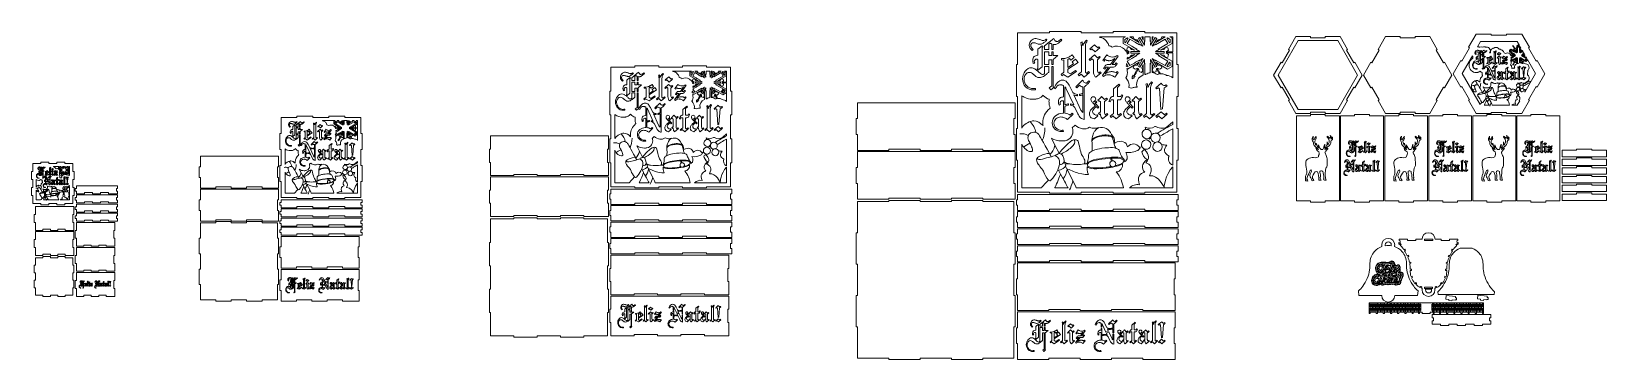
# Model space of a CAD drawing. Header units: millimetres. Extents: x -1983 to 1983, y -412 to 412.
import ezdxf

# ---------------------------------------------------------------- set-up
doc = ezdxf.new("R2010")
doc.units = ezdxf.units.MM
doc.header["$MEASUREMENT"] = 0
doc.layers.add('Camada 1', color=7, linetype='Continuous')

msp = doc.modelspace()

# ---------------------------------------------------------------- linework, layer by layer
at = {"layer": 'Camada 1', "color": 250, "lineweight": 9}
for points, knots in [([(499.9377, 249.1), (499.9377, 249.1), (499.9377, 168.9), (499.9377, 168.9), (499.9377, 168.9), (499.9377, 168.9), (496.9377, 168.9), (496.9377, 168.9), (496.9377, 168.9), (496.9377, 168.9), (496.9377, 88.7), (496.9377, 88.7), (496.9377, 88.7), (496.9377, 88.7), (499.9377, 88.7), (499.9377, 88.7), (499.9377, 88.7), (499.9377, 88.7), (499.9377, 8.5), (499.9377, 8.5), (499.9377, 8.5), (499.9377, 8.5), (580.1377, 8.5), (580.1377, 8.5), (580.1377, 8.5), (580.1377, 8.5), (580.1377, 5.5), (580.1377, 5.5), (580.1377, 5.5), (580.1377, 5.5), (660.3377, 5.5), (660.3377, 5.5), (660.3377, 5.5), (660.3377, 5.5), (660.3377, 8.5), (660.3377, 8.5), (660.3377, 8.5), (660.3377, 8.5), (740.5377, 8.5), (740.5377, 8.5), (740.5377, 8.5), (740.5377, 8.5), (740.5377, 5.5), (740.5377, 5.5), (740.5377, 5.5), (740.5377, 5.5), (820.7377, 5.5), (820.7377, 5.5), (820.7377, 5.5), (820.7377, 5.5), (820.7377, 8.5), (820.7377, 8.5), (820.7377, 8.5), (820.7377, 8.5), (900.9377, 8.5), (900.9377, 8.5), (900.9377, 8.5), (900.9377, 8.5), (900.9377, 88.7), (900.9377, 88.7), (900.9377, 88.7), (900.9377, 88.7), (903.9377, 88.7), (903.9377, 88.7), (903.9377, 88.7), (903.9377, 88.7), (903.9377, 168.9), (903.9377, 168.9), (903.9377, 168.9), (903.9377, 168.9), (900.9377, 168.9), (900.9377, 168.9), (900.9377, 168.9), (900.9377, 168.9), (900.9377, 249.1), (900.9377, 249.1), (900.9377, 249.1), (900.9377, 249.1), (903.9377, 249.1), (903.9377, 249.1), (903.9377, 249.1), (903.9377, 249.1), (903.9377, 329.3), (903.9377, 329.3), (903.9377, 329.3), (903.9377, 329.3), (900.9377, 329.3), (900.9377, 329.3), (900.9377, 329.3), (900.9377, 329.3), (900.9377, 409.5), (900.9377, 409.5), (900.9377, 409.5), (900.9377, 409.5), (820.7377, 409.5), (820.7377, 409.5), (820.7377, 409.5), (820.7377, 409.5), (820.7377, 412.5), (820.7377, 412.5), (820.7377, 412.5), (820.7377, 412.5), (740.5377, 412.5), (740.5377, 412.5), (740.5377, 412.5), (740.5377, 412.5), (740.5377, 409.5), (740.5377, 409.5), (740.5377, 409.5), (740.5377, 409.5), (660.3377, 409.5), (660.3377, 409.5), (660.3377, 409.5), (660.3377, 409.5), (660.3377, 412.5), (660.3377, 412.5), (660.3377, 412.5), (660.3377, 412.5), (580.1377, 412.5), (580.1377, 412.5), (580.1377, 412.5), (580.1377, 412.5), (580.1377, 409.5), (580.1377, 409.5), (580.1377, 409.5), (580.1377, 409.5), (499.9377, 409.5), (499.9377, 409.5), (499.9377, 409.5), (499.9377, 409.5), (499.9377, 329.3), (499.9377, 329.3), (499.9377, 329.3), (499.9377, 329.3), (496.9377, 329.3), (496.9377, 329.3), (496.9377, 329.3), (496.9377, 329.3), (496.9377, 249.1), (496.9377, 249.1), (496.9377, 249.1), (496.9377, 249.1), (499.9377, 249.1), (499.9377, 249.1)], [0, 0, 0, 0, 0.027027027, 0.027027027, 0.027027027, 0.027027027, 0.054054054, 0.054054054, 0.054054054, 0.054054054, 0.081081081, 0.081081081, 0.081081081, 0.081081081, 0.108108108, 0.108108108, 0.108108108, 0.108108108, 0.135135135, 0.135135135, 0.135135135, 0.135135135, 0.162162162, 0.162162162, 0.162162162, 0.162162162, 0.189189189, 0.189189189, 0.189189189, 0.189189189, 0.216216216, 0.216216216, 0.216216216, 0.216216216, 0.243243243, 0.243243243, 0.243243243, 0.243243243, 0.27027027, 0.27027027, 0.27027027, 0.27027027, 0.297297297, 0.297297297, 0.297297297, 0.297297297, 0.324324324, 0.324324324, 0.324324324, 0.324324324, 0.351351351, 0.351351351, 0.351351351, 0.351351351, 0.378378378, 0.378378378, 0.378378378, 0.378378378, 0.405405405, 0.405405405, 0.405405405, 0.405405405, 0.432432432, 0.432432432, 0.432432432, 0.432432432, 0.459459459, 0.459459459, 0.459459459, 0.459459459, 0.486486486, 0.486486486, 0.486486486, 0.486486486, 0.513513514, 0.513513514, 0.513513514, 0.513513514, 0.540540541, 0.540540541, 0.540540541, 0.540540541, 0.567567568, 0.567567568, 0.567567568, 0.567567568, 0.594594595, 0.594594595, 0.594594595, 0.594594595, 0.621621622, 0.621621622, 0.621621622, 0.621621622, 0.648648649, 0.648648649, 0.648648649, 0.648648649, 0.675675676, 0.675675676, 0.675675676, 0.675675676, 0.702702703, 0.702702703, 0.702702703, 0.702702703, 0.72972973, 0.72972973, 0.72972973, 0.72972973, 0.756756757, 0.756756757, 0.756756757, 0.756756757, 0.783783784, 0.783783784, 0.783783784, 0.783783784, 0.810810811, 0.810810811, 0.810810811, 0.810810811, 0.837837838, 0.837837838, 0.837837838, 0.837837838, 0.864864865, 0.864864865, 0.864864865, 0.864864865, 0.891891892, 0.891891892, 0.891891892, 0.891891892, 0.918918919, 0.918918919, 0.918918919, 0.918918919, 0.945945946, 0.945945946, 0.945945946, 0.945945946, 1, 1, 1, 1]), ([(706.0139, 398.9958), (706.0139, 398.9958), (771.2395, 398.9958), (771.2395, 398.9958), (771.2395, 398.9958), (771.2395, 398.9958), (765.479, 395.6733), (765.479, 395.6733), (765.479, 395.6733), (765.479, 395.6733), (765.479, 382.6047), (765.479, 382.6047), (765.479, 382.6047), (765.479, 382.6047), (795.0762, 365.5212), (795.0762, 365.5212), (795.0762, 365.5212), (795.0762, 365.5212), (786.3748, 366.9896), (786.3748, 366.9896), (786.3748, 366.9896), (786.3748, 366.9896), (781.8575, 372.8745), (781.8575, 372.8745), (781.8575, 372.8745), (781.8575, 372.8745), (775.6232, 371.8917), (775.6232, 371.8917), (775.6232, 371.8917), (775.6232, 371.8917), (774.641, 365.658), (774.641, 365.658), (774.641, 365.658), (774.641, 365.658), (780.4748, 361.1794), (780.4748, 361.1794), (780.4748, 361.1794), (780.4748, 361.1794), (773.9186, 361.3103), (773.9186, 361.3103), (773.9186, 361.3103), (772.2774, 364.4869), (769.8906, 367.3334), (766.8029, 369.5634), (766.8029, 369.5634), (766.8029, 369.5634), (764.2186, 371.4294), (764.2186, 371.4294), (764.2186, 371.4294), (756.5164, 376.9915), (746.612, 377.3404), (738.7498, 372.8147), (738.7498, 372.8147), (735.9831, 374.8665), (732.962, 376.229), (729.7361, 376.8861), (729.7361, 376.8861), (728.933, 380.3711), (727.3219, 383.7218), (724.8817, 386.6491), (724.8817, 386.6491), (724.8817, 386.6491), (722.7284, 389.2338), (722.7284, 389.2338), (722.7284, 389.2338), (718.8965, 393.8319), (714.0413, 396.5812), (708.247, 397.4376), (708.247, 397.4376), (707.5251, 398.0045), (706.7791, 398.5239), (706.0139, 398.9958)], [0, 0, 0, 0, 0.052631579, 0.052631579, 0.052631579, 0.052631579, 0.105263158, 0.105263158, 0.105263158, 0.105263158, 0.157894737, 0.157894737, 0.157894737, 0.157894737, 0.210526316, 0.210526316, 0.210526316, 0.210526316, 0.263157895, 0.263157895, 0.263157895, 0.263157895, 0.315789474, 0.315789474, 0.315789474, 0.315789474, 0.368421053, 0.368421053, 0.368421053, 0.368421053, 0.421052632, 0.421052632, 0.421052632, 0.421052632, 0.473684211, 0.473684211, 0.473684211, 0.473684211, 0.526315789, 0.526315789, 0.526315789, 0.526315789, 0.578947368, 0.578947368, 0.578947368, 0.578947368, 0.631578947, 0.631578947, 0.631578947, 0.631578947, 0.684210526, 0.684210526, 0.684210526, 0.684210526, 0.736842105, 0.736842105, 0.736842105, 0.736842105, 0.789473684, 0.789473684, 0.789473684, 0.789473684, 0.842105263, 0.842105263, 0.842105263, 0.842105263, 0.894736842, 0.894736842, 0.894736842, 0.894736842, 1, 1, 1, 1]), ([(778.4825, 395.7476), (778.4825, 395.7476), (771.9107, 384.3649), (771.9107, 384.3649), (771.9107, 384.3649), (771.9107, 384.3649), (770.0251, 385.4534), (770.0251, 385.4534), (770.0251, 385.4534), (770.0251, 385.4534), (770.2791, 392.7411), (770.2791, 392.7411), (770.2791, 392.7411), (770.2791, 392.7411), (776.5936, 396.8388), (776.5936, 396.8388), (776.5936, 396.8388), (776.5936, 396.8388), (778.4825, 395.7476), (778.4825, 395.7476)], [0, 0, 0, 0, 0.166666667, 0.166666667, 0.166666667, 0.166666667, 0.333333333, 0.333333333, 0.333333333, 0.333333333, 0.5, 0.5, 0.5, 0.5, 0.666666667, 0.666666667, 0.666666667, 0.666666667, 1, 1, 1, 1]), ([(820.5554, 398.9958), (820.5554, 398.9958), (833.6974, 398.9958), (833.6974, 398.9958), (833.6974, 398.9958), (833.6974, 398.9958), (833.6974, 398.6018), (833.6974, 398.6018), (833.6974, 398.6018), (833.6974, 398.6018), (833.6974, 387.3213), (833.6974, 387.3213), (833.6974, 387.3213), (833.6974, 387.3213), (835.1066, 389.8632), (835.1066, 389.8632), (835.1066, 389.8632), (835.1066, 389.8632), (834.9164, 378.292), (834.9164, 378.292), (834.9164, 378.292), (834.9164, 378.292), (846.1268, 397.7067), (846.1268, 397.7067), (846.1268, 397.7067), (846.1268, 397.7067), (850.2145, 395.3408), (850.2145, 395.3408), (850.2145, 395.3408), (850.2145, 395.3408), (839.0042, 375.9262), (839.0042, 375.9262), (839.0042, 375.9262), (839.0042, 375.9262), (848.9313, 381.8795), (848.9313, 381.8795), (848.9313, 381.8795), (848.9313, 381.8795), (847.4342, 379.3828), (847.4342, 379.3828), (847.4342, 379.3828), (847.4342, 379.3828), (871.8231, 393.4689), (871.8231, 393.4689), (871.8231, 393.4689), (871.8231, 393.4689), (878.3953, 382.0857), (878.3953, 382.0857), (878.3953, 382.0857), (878.3953, 382.0857), (854.0191, 368.0137), (854.0191, 368.0137), (854.0191, 368.0137), (854.0191, 368.0137), (856.9116, 368.0576), (856.9116, 368.0576), (856.9116, 368.0576), (856.9116, 368.0576), (846.7953, 362.4335), (846.7953, 362.4335), (846.7953, 362.4335), (846.7953, 362.4335), (869.2147, 362.4335), (869.2147, 362.4335), (869.2147, 362.4335), (869.2147, 362.4335), (869.2147, 357.716), (869.2147, 357.716), (869.2147, 357.716), (869.2147, 357.716), (846.7953, 357.716), (846.7953, 357.716), (846.7953, 357.716), (846.7953, 357.716), (856.9116, 352.0919), (856.9116, 352.0919), (856.9116, 352.0919), (856.9116, 352.0919), (854.0041, 352.1424), (854.0041, 352.1424), (854.0041, 352.1424), (854.0041, 352.1424), (878.393, 338.0651), (878.393, 338.0651), (878.393, 338.0651), (878.393, 338.0651), (871.8222, 326.6837), (871.8222, 326.6837), (871.8222, 326.6837), (871.8222, 326.6837), (847.4342, 340.757), (847.4342, 340.757), (847.4342, 340.757), (847.4342, 340.757), (848.9313, 338.2667), (848.9313, 338.2667), (848.9313, 338.2667), (848.9313, 338.2667), (838.9992, 344.2254), (838.9992, 344.2254), (838.9992, 344.2254), (838.9992, 344.2254), (850.2145, 324.8031), (850.2145, 324.8031), (850.2145, 324.8031), (850.2145, 324.8031), (846.1268, 322.4423), (846.1268, 322.4423), (846.1268, 322.4423), (846.1268, 322.4423), (834.9164, 341.8523), (834.9164, 341.8523), (834.9164, 341.8523), (834.9164, 341.8523), (835.1066, 330.2886), (835.1066, 330.2886), (835.1066, 330.2886), (835.1066, 330.2886), (833.6974, 332.8327), (833.6974, 332.8327), (833.6974, 332.8327), (833.6974, 332.8327), (833.6974, 308.9427), (833.6974, 308.9427), (833.6974, 308.9427), (830.1779, 308.3986), (826.7728, 307.0552), (823.7676, 304.9383), (823.7676, 304.9383), (823.2163, 304.8704), (822.6636, 304.7819), (822.1105, 304.6739), (822.1105, 304.6739), (822.1105, 304.6739), (820.5554, 304.6739), (820.5554, 304.6739), (820.5554, 304.6739), (820.5554, 304.6739), (820.5554, 332.8327), (820.5554, 332.8327), (820.5554, 332.8327), (820.5554, 332.8327), (819.1431, 330.2886), (819.1431, 330.2886), (819.1431, 330.2886), (819.1431, 330.2886), (819.3355, 341.8623), (819.3355, 341.8623), (819.3355, 341.8623), (819.3355, 341.8623), (808.1256, 322.4423), (808.1256, 322.4423), (808.1256, 322.4423), (808.1256, 322.4423), (804.0319, 324.8031), (804.0319, 324.8031), (804.0319, 324.8031), (804.0319, 324.8031), (815.2478, 344.2254), (815.2478, 344.2254), (815.2478, 344.2254), (815.2478, 344.2254), (805.3202, 338.2667), (805.3202, 338.2667), (805.3202, 338.2667), (805.3202, 338.2667), (806.8182, 340.757), (806.8182, 340.757), (806.8182, 340.757), (806.8182, 340.757), (797.0425, 335.121), (797.0425, 335.121), (797.0425, 335.121), (797.0425, 335.121), (796.3936, 334.7448), (796.3936, 334.7448), (796.3936, 334.7448), (796.3936, 334.7448), (793.8964, 333.3028), (793.8964, 333.3028), (793.8964, 333.3028), (793.8964, 333.3028), (782.433, 326.6828), (782.433, 326.6828), (782.433, 326.6828), (782.433, 326.6828), (775.8631, 338.0623), (775.8631, 338.0623), (775.8631, 338.0623), (775.8631, 338.0623), (787.3283, 344.6842), (787.3283, 344.6842), (787.3283, 344.6842), (787.3283, 344.6842), (789.8223, 346.1189), (789.8223, 346.1189), (789.8223, 346.1189), (789.8223, 346.1189), (790.4735, 346.4992), (790.4735, 346.4992), (790.4735, 346.4992), (790.4735, 346.4992), (800.2497, 352.1424), (800.2497, 352.1424), (800.2497, 352.1424), (800.2497, 352.1424), (797.3399, 352.0919), (797.3399, 352.0919), (797.3399, 352.0919), (797.3399, 352.0919), (807.4571, 357.716), (807.4571, 357.716), (807.4571, 357.716), (807.4571, 357.716), (785.0382, 357.716), (785.0382, 357.716), (785.0382, 357.716), (785.0382, 357.716), (785.0382, 362.4335), (785.0382, 362.4335), (785.0382, 362.4335), (785.0382, 362.4335), (807.4603, 362.4335), (807.4603, 362.4335), (807.4603, 362.4335), (807.4603, 362.4335), (797.3399, 368.0576), (797.3399, 368.0576), (797.3399, 368.0576), (797.3399, 368.0576), (800.2379, 368.0137), (800.2379, 368.0137), (800.2379, 368.0137), (800.2379, 368.0137), (790.4735, 373.6525), (790.4735, 373.6525), (790.4735, 373.6525), (790.4735, 373.6525), (789.8223, 374.0187), (789.8223, 374.0187), (789.8223, 374.0187), (789.8223, 374.0187), (787.3283, 375.4679), (787.3283, 375.4679), (787.3283, 375.4679), (787.3283, 375.4679), (775.8608, 382.0862), (775.8608, 382.0862), (775.8608, 382.0862), (775.8608, 382.0862), (782.4307, 393.4671), (782.4307, 393.4671), (782.4307, 393.4671), (782.4307, 393.4671), (793.8964, 386.8434), (793.8964, 386.8434), (793.8964, 386.8434), (793.8964, 386.8434), (796.3936, 385.4042), (796.3936, 385.4042), (796.3936, 385.4042), (796.3936, 385.4042), (797.0425, 385.0265), (797.0425, 385.0265), (797.0425, 385.0265), (797.0425, 385.0265), (806.8205, 379.3828), (806.8205, 379.3828), (806.8205, 379.3828), (806.8205, 379.3828), (805.3202, 381.8795), (805.3202, 381.8795), (805.3202, 381.8795), (805.3202, 381.8795), (815.2478, 375.9262), (815.2478, 375.9262), (815.2478, 375.9262), (815.2478, 375.9262), (804.0319, 395.3408), (804.0319, 395.3408), (804.0319, 395.3408), (804.0319, 395.3408), (808.1256, 397.7067), (808.1256, 397.7067), (808.1256, 397.7067), (808.1256, 397.7067), (819.3355, 378.2874), (819.3355, 378.2874), (819.3355, 378.2874), (819.3355, 378.2874), (819.1431, 389.8632), (819.1431, 389.8632), (819.1431, 389.8632), (819.1431, 389.8632), (820.5554, 387.3213), (820.5554, 387.3213), (820.5554, 387.3213), (820.5554, 387.3213), (820.5554, 398.6018), (820.5554, 398.6018), (820.5554, 398.6018), (820.5554, 398.6018), (820.5554, 398.9958), (820.5554, 398.9958)], [0, 0, 0, 0, 0.012987013, 0.012987013, 0.012987013, 0.012987013, 0.025974026, 0.025974026, 0.025974026, 0.025974026, 0.038961039, 0.038961039, 0.038961039, 0.038961039, 0.051948052, 0.051948052, 0.051948052, 0.051948052, 0.064935065, 0.064935065, 0.064935065, 0.064935065, 0.077922078, 0.077922078, 0.077922078, 0.077922078, 0.090909091, 0.090909091, 0.090909091, 0.090909091, 0.103896104, 0.103896104, 0.103896104, 0.103896104, 0.116883117, 0.116883117, 0.116883117, 0.116883117, 0.12987013, 0.12987013, 0.12987013, 0.12987013, 0.142857143, 0.142857143, 0.142857143, 0.142857143, 0.155844156, 0.155844156, 0.155844156, 0.155844156, 0.168831169, 0.168831169, 0.168831169, 0.168831169, 0.181818182, 0.181818182, 0.181818182, 0.181818182, 0.194805195, 0.194805195, 0.194805195, 0.194805195, 0.207792208, 0.207792208, 0.207792208, 0.207792208, 0.220779221, 0.220779221, 0.220779221, 0.220779221, 0.233766234, 0.233766234, 0.233766234, 0.233766234, 0.246753247, 0.246753247, 0.246753247, 0.246753247, 0.25974026, 0.25974026, 0.25974026, 0.25974026, 0.272727273, 0.272727273, 0.272727273, 0.272727273, 0.285714286, 0.285714286, 0.285714286, 0.285714286, 0.298701299, 0.298701299, 0.298701299, 0.298701299, 0.311688312, 0.311688312, 0.311688312, 0.311688312, 0.324675325, 0.324675325, 0.324675325, 0.324675325, 0.337662338, 0.337662338, 0.337662338, 0.337662338, 0.350649351, 0.350649351, 0.350649351, 0.350649351, 0.363636364, 0.363636364, 0.363636364, 0.363636364, 0.376623377, 0.376623377, 0.376623377, 0.376623377, 0.38961039, 0.38961039, 0.38961039, 0.38961039, 0.402597403, 0.402597403, 0.402597403, 0.402597403, 0.415584416, 0.415584416, 0.415584416, 0.415584416, 0.428571429, 0.428571429, 0.428571429, 0.428571429, 0.441558442, 0.441558442, 0.441558442, 0.441558442, 0.454545455, 0.454545455, 0.454545455, 0.454545455, 0.467532468, 0.467532468, 0.467532468, 0.467532468, 0.480519481, 0.480519481, 0.480519481, 0.480519481, 0.493506494, 0.493506494, 0.493506494, 0.493506494, 0.506493506, 0.506493506, 0.506493506, 0.506493506, 0.519480519, 0.519480519, 0.519480519, 0.519480519, 0.532467532, 0.532467532, 0.532467532, 0.532467532, 0.545454545, 0.545454545, 0.545454545, 0.545454545, 0.558441558, 0.558441558, 0.558441558, 0.558441558, 0.571428571, 0.571428571, 0.571428571, 0.571428571, 0.584415584, 0.584415584, 0.584415584, 0.584415584, 0.597402597, 0.597402597, 0.597402597, 0.597402597, 0.61038961, 0.61038961, 0.61038961, 0.61038961, 0.623376623, 0.623376623, 0.623376623, 0.623376623, 0.636363636, 0.636363636, 0.636363636, 0.636363636, 0.649350649, 0.649350649, 0.649350649, 0.649350649, 0.662337662, 0.662337662, 0.662337662, 0.662337662, 0.675324675, 0.675324675, 0.675324675, 0.675324675, 0.688311688, 0.688311688, 0.688311688, 0.688311688, 0.701298701, 0.701298701, 0.701298701, 0.701298701, 0.714285714, 0.714285714, 0.714285714, 0.714285714, 0.727272727, 0.727272727, 0.727272727, 0.727272727, 0.74025974, 0.74025974, 0.74025974, 0.74025974, 0.753246753, 0.753246753, 0.753246753, 0.753246753, 0.766233766, 0.766233766, 0.766233766, 0.766233766, 0.779220779, 0.779220779, 0.779220779, 0.779220779, 0.792207792, 0.792207792, 0.792207792, 0.792207792, 0.805194805, 0.805194805, 0.805194805, 0.805194805, 0.818181818, 0.818181818, 0.818181818, 0.818181818, 0.831168831, 0.831168831, 0.831168831, 0.831168831, 0.844155844, 0.844155844, 0.844155844, 0.844155844, 0.857142857, 0.857142857, 0.857142857, 0.857142857, 0.87012987, 0.87012987, 0.87012987, 0.87012987, 0.883116883, 0.883116883, 0.883116883, 0.883116883, 0.896103896, 0.896103896, 0.896103896, 0.896103896, 0.909090909, 0.909090909, 0.909090909, 0.909090909, 0.922077922, 0.922077922, 0.922077922, 0.922077922, 0.935064935, 0.935064935, 0.935064935, 0.935064935, 0.948051948, 0.948051948, 0.948051948, 0.948051948, 0.961038961, 0.961038961, 0.961038961, 0.961038961, 0.974025974, 0.974025974, 0.974025974, 0.974025974, 1, 1, 1, 1]), ([(782.3445, 398.9958), (782.3445, 398.9958), (791.4239, 398.9958), (791.4239, 398.9958), (791.4239, 398.9958), (791.4239, 398.9958), (791.1521, 398.7755), (791.1521, 398.7755), (791.1521, 398.7755), (791.1521, 398.7755), (793.4158, 392.8874), (793.4158, 392.8874), (793.4158, 392.8874), (793.4158, 392.8874), (800.7746, 391.9116), (800.7746, 391.9116), (800.7746, 391.9116), (800.7746, 391.9116), (806.4234, 385.0927), (806.4234, 385.0927), (806.4234, 385.0927), (806.4234, 385.0927), (782.3445, 398.9958), (782.3445, 398.9958)], [0, 0, 0, 0, 0.142857143, 0.142857143, 0.142857143, 0.142857143, 0.285714286, 0.285714286, 0.285714286, 0.285714286, 0.428571429, 0.428571429, 0.428571429, 0.428571429, 0.571428571, 0.571428571, 0.571428571, 0.571428571, 0.714285714, 0.714285714, 0.714285714, 0.714285714, 1, 1, 1, 1]), ([(812.8108, 398.9958), (812.8108, 398.9958), (815.8133, 398.9958), (815.8133, 398.9958), (815.8133, 398.9958), (815.8133, 398.9958), (815.8133, 390.5562), (815.8133, 390.5562), (815.8133, 390.5562), (815.8133, 390.5562), (812.7402, 398.8248), (812.7402, 398.8248), (812.7402, 398.8248), (812.7402, 398.8248), (812.8108, 398.9958), (812.8108, 398.9958)], [0, 0, 0, 0, 0.2, 0.2, 0.2, 0.2, 0.4, 0.4, 0.4, 0.4, 0.6, 0.6, 0.6, 0.6, 1, 1, 1, 1]), ([(838.4387, 398.9958), (838.4387, 398.9958), (841.4516, 398.9958), (841.4516, 398.9958), (841.4516, 398.9958), (841.4516, 398.9958), (841.5265, 398.8161), (841.5265, 398.8161), (841.5265, 398.8161), (841.5265, 398.8161), (838.4387, 390.5121), (838.4387, 390.5121), (838.4387, 390.5121), (838.4387, 390.5121), (838.4387, 398.9958), (838.4387, 398.9958)], [0, 0, 0, 0, 0.2, 0.2, 0.2, 0.2, 0.4, 0.4, 0.4, 0.4, 0.6, 0.6, 0.6, 0.6, 1, 1, 1, 1]), ([(862.8322, 398.9958), (862.8322, 398.9958), (871.9083, 398.9958), (871.9083, 398.9958), (871.9083, 398.9958), (871.9083, 398.9958), (847.8678, 385.1164), (847.8678, 385.1164), (847.8678, 385.1164), (847.8678, 385.1164), (853.4919, 391.9097), (853.4919, 391.9097), (853.4919, 391.9097), (853.4919, 391.9097), (860.8485, 392.8779), (860.8485, 392.8779), (860.8485, 392.8779), (860.8485, 392.8779), (863.1126, 398.7692), (863.1126, 398.7692), (863.1126, 398.7692), (863.1126, 398.7692), (862.8322, 398.9958), (862.8322, 398.9958)], [0, 0, 0, 0, 0.142857143, 0.142857143, 0.142857143, 0.142857143, 0.285714286, 0.285714286, 0.285714286, 0.285714286, 0.428571429, 0.428571429, 0.428571429, 0.428571429, 0.571428571, 0.571428571, 0.571428571, 0.571428571, 0.714285714, 0.714285714, 0.714285714, 0.714285714, 1, 1, 1, 1]), ([(883.0152, 398.9958), (883.0152, 398.9958), (890.4352, 398.9958), (890.4352, 398.9958), (890.4352, 398.9958), (890.4352, 398.9958), (890.4352, 361.1343), (890.4352, 361.1343), (890.4352, 361.1343), (890.4352, 361.1343), (886.9717, 361.4329), (886.9717, 361.4329), (886.9717, 361.4329), (886.9717, 361.4329), (873.7799, 361.1676), (873.7799, 361.1676), (873.7799, 361.1676), (873.7799, 361.1676), (879.6151, 365.6429), (879.6151, 365.6429), (879.6151, 365.6429), (879.6151, 365.6429), (878.6338, 371.8772), (878.6338, 371.8772), (878.6338, 371.8772), (878.6338, 371.8772), (872.3954, 372.8627), (872.3954, 372.8627), (872.3954, 372.8627), (872.3954, 372.8627), (867.8776, 366.9795), (867.8776, 366.9795), (867.8776, 366.9795), (867.8776, 366.9795), (859.1462, 365.4971), (859.1462, 365.4971), (859.1462, 365.4971), (859.1462, 365.4971), (888.7761, 382.6047), (888.7761, 382.6047), (888.7761, 382.6047), (888.7761, 382.6047), (888.7761, 395.6733), (888.7761, 395.6733), (888.7761, 395.6733), (888.7761, 395.6733), (883.0152, 398.9958), (883.0152, 398.9958)], [0, 0, 0, 0, 0.076923077, 0.076923077, 0.076923077, 0.076923077, 0.153846154, 0.153846154, 0.153846154, 0.153846154, 0.230769231, 0.230769231, 0.230769231, 0.230769231, 0.307692308, 0.307692308, 0.307692308, 0.307692308, 0.384615385, 0.384615385, 0.384615385, 0.384615385, 0.461538462, 0.461538462, 0.461538462, 0.461538462, 0.538461538, 0.538461538, 0.538461538, 0.538461538, 0.615384615, 0.615384615, 0.615384615, 0.615384615, 0.692307692, 0.692307692, 0.692307692, 0.692307692, 0.769230769, 0.769230769, 0.769230769, 0.769230769, 0.846153846, 0.846153846, 0.846153846, 0.846153846, 1, 1, 1, 1]), ([(882.3444, 384.3649), (882.3444, 384.3649), (875.7718, 395.7494), (875.7718, 395.7494), (875.7718, 395.7494), (875.7718, 395.7494), (877.6588, 396.8388), (877.6588, 396.8388), (877.6588, 396.8388), (877.6588, 396.8388), (883.9761, 392.7411), (883.9761, 392.7411), (883.9761, 392.7411), (883.9761, 392.7411), (884.2296, 385.4534), (884.2296, 385.4534), (884.2296, 385.4534), (884.2296, 385.4534), (882.3444, 384.3649), (882.3444, 384.3649)], [0, 0, 0, 0, 0.166666667, 0.166666667, 0.166666667, 0.166666667, 0.333333333, 0.333333333, 0.333333333, 0.333333333, 0.5, 0.5, 0.5, 0.5, 0.666666667, 0.666666667, 0.666666667, 0.666666667, 1, 1, 1, 1]), ([(1163.2388, 335.2557), (1163.2388, 335.2557), (1144.6674, 303.089), (1144.6674, 303.089), (1144.6674, 303.089), (1144.6674, 303.089), (1163.2388, 270.9223), (1163.2388, 270.9223), (1163.2388, 270.9223), (1163.2388, 270.9223), (1165.8369, 272.4223), (1165.8369, 272.4223), (1165.8369, 272.4223), (1165.8369, 272.4223), (1184.4083, 240.2557), (1184.4083, 240.2557), (1184.4083, 240.2557), (1184.4083, 240.2557), (1181.8103, 238.7557), (1181.8103, 238.7557), (1181.8103, 238.7557), (1181.8103, 238.7557), (1200.3817, 206.589), (1200.3817, 206.589), (1200.3817, 206.589), (1200.3817, 206.589), (1237.5246, 206.589), (1237.5246, 206.589), (1237.5246, 206.589), (1237.5246, 206.589), (1237.5246, 209.589), (1237.5246, 209.589), (1237.5246, 209.589), (1237.5246, 209.589), (1274.6674, 209.589), (1274.6674, 209.589), (1274.6674, 209.589), (1274.6674, 209.589), (1274.6674, 206.589), (1274.6674, 206.589), (1274.6674, 206.589), (1274.6674, 206.589), (1311.8103, 206.589), (1311.8103, 206.589), (1311.8103, 206.589), (1311.8103, 206.589), (1330.3817, 238.7557), (1330.3817, 238.7557), (1330.3817, 238.7557), (1330.3817, 238.7557), (1327.7837, 240.2557), (1327.7837, 240.2557), (1327.7837, 240.2557), (1327.7837, 240.2557), (1346.3551, 272.4223), (1346.3551, 272.4223), (1346.3551, 272.4223), (1346.3551, 272.4223), (1348.9532, 270.9223), (1348.9532, 270.9223), (1348.9532, 270.9223), (1348.9532, 270.9223), (1367.5246, 303.089), (1367.5246, 303.089), (1367.5246, 303.089), (1367.5246, 303.089), (1348.9532, 335.2557), (1348.9532, 335.2557), (1348.9532, 335.2557), (1348.9532, 335.2557), (1346.3551, 333.7557), (1346.3551, 333.7557), (1346.3551, 333.7557), (1346.3551, 333.7557), (1327.7837, 365.9223), (1327.7837, 365.9223), (1327.7837, 365.9223), (1327.7837, 365.9223), (1330.3817, 367.4223), (1330.3817, 367.4223), (1330.3817, 367.4223), (1330.3817, 367.4223), (1311.8103, 399.589), (1311.8103, 399.589), (1311.8103, 399.589), (1311.8103, 399.589), (1274.6674, 399.589), (1274.6674, 399.589), (1274.6674, 399.589), (1274.6674, 399.589), (1274.6674, 396.589), (1274.6674, 396.589), (1274.6674, 396.589), (1274.6674, 396.589), (1237.5246, 396.589), (1237.5246, 396.589), (1237.5246, 396.589), (1237.5246, 396.589), (1237.5246, 399.589), (1237.5246, 399.589), (1237.5246, 399.589), (1237.5246, 399.589), (1200.3817, 399.589), (1200.3817, 399.589), (1200.3817, 399.589), (1200.3817, 399.589), (1181.8103, 367.4223), (1181.8103, 367.4223), (1181.8103, 367.4223), (1181.8103, 367.4223), (1184.4083, 365.9223), (1184.4083, 365.9223), (1184.4083, 365.9223), (1184.4083, 365.9223), (1165.8369, 333.7557), (1165.8369, 333.7557), (1165.8369, 333.7557), (1165.8369, 333.7557), (1163.2388, 335.2557), (1163.2388, 335.2557)], [0, 0, 0, 0, 0.032258065, 0.032258065, 0.032258065, 0.032258065, 0.064516129, 0.064516129, 0.064516129, 0.064516129, 0.096774194, 0.096774194, 0.096774194, 0.096774194, 0.129032258, 0.129032258, 0.129032258, 0.129032258, 0.161290323, 0.161290323, 0.161290323, 0.161290323, 0.193548387, 0.193548387, 0.193548387, 0.193548387, 0.225806452, 0.225806452, 0.225806452, 0.225806452, 0.258064516, 0.258064516, 0.258064516, 0.258064516, 0.290322581, 0.290322581, 0.290322581, 0.290322581, 0.322580645, 0.322580645, 0.322580645, 0.322580645, 0.35483871, 0.35483871, 0.35483871, 0.35483871, 0.387096774, 0.387096774, 0.387096774, 0.387096774, 0.419354839, 0.419354839, 0.419354839, 0.419354839, 0.451612903, 0.451612903, 0.451612903, 0.451612903, 0.483870968, 0.483870968, 0.483870968, 0.483870968, 0.516129032, 0.516129032, 0.516129032, 0.516129032, 0.548387097, 0.548387097, 0.548387097, 0.548387097, 0.580645161, 0.580645161, 0.580645161, 0.580645161, 0.612903226, 0.612903226, 0.612903226, 0.612903226, 0.64516129, 0.64516129, 0.64516129, 0.64516129, 0.677419355, 0.677419355, 0.677419355, 0.677419355, 0.709677419, 0.709677419, 0.709677419, 0.709677419, 0.741935484, 0.741935484, 0.741935484, 0.741935484, 0.774193548, 0.774193548, 0.774193548, 0.774193548, 0.806451613, 0.806451613, 0.806451613, 0.806451613, 0.838709677, 0.838709677, 0.838709677, 0.838709677, 0.870967742, 0.870967742, 0.870967742, 0.870967742, 0.903225806, 0.903225806, 0.903225806, 0.903225806, 0.935483871, 0.935483871, 0.935483871, 0.935483871, 1, 1, 1, 1]), ([(1463.3818, 399.589), (1463.3818, 399.589), (1426.2389, 399.589), (1426.2389, 399.589), (1426.2389, 399.589), (1426.2389, 399.589), (1407.6675, 367.4223), (1407.6675, 367.4223), (1407.6675, 367.4223), (1407.6675, 367.4223), (1410.2655, 365.9223), (1410.2655, 365.9223), (1410.2655, 365.9223), (1410.2655, 365.9223), (1391.6941, 333.7557), (1391.6941, 333.7557), (1391.6941, 333.7557), (1391.6941, 333.7557), (1389.096, 335.2557), (1389.096, 335.2557), (1389.096, 335.2557), (1389.096, 335.2557), (1370.5246, 303.089), (1370.5246, 303.089), (1370.5246, 303.089), (1370.5246, 303.089), (1389.096, 270.9223), (1389.096, 270.9223), (1389.096, 270.9223), (1389.096, 270.9223), (1391.6941, 272.4223), (1391.6941, 272.4223), (1391.6941, 272.4223), (1391.6941, 272.4223), (1410.2655, 240.2557), (1410.2655, 240.2557), (1410.2655, 240.2557), (1410.2655, 240.2557), (1407.6675, 238.7557), (1407.6675, 238.7557), (1407.6675, 238.7557), (1407.6675, 238.7557), (1426.2389, 206.589), (1426.2389, 206.589), (1426.2389, 206.589), (1426.2389, 206.589), (1463.3818, 206.589), (1463.3818, 206.589), (1463.3818, 206.589), (1463.3818, 206.589), (1463.3818, 209.589), (1463.3818, 209.589), (1463.3818, 209.589), (1463.3818, 209.589), (1500.5246, 209.589), (1500.5246, 209.589), (1500.5246, 209.589), (1500.5246, 209.589), (1500.5246, 206.589), (1500.5246, 206.589), (1500.5246, 206.589), (1500.5246, 206.589), (1537.6675, 206.589), (1537.6675, 206.589), (1537.6675, 206.589), (1537.6675, 206.589), (1556.2389, 238.7557), (1556.2389, 238.7557), (1556.2389, 238.7557), (1556.2389, 238.7557), (1553.6409, 240.2557), (1553.6409, 240.2557), (1553.6409, 240.2557), (1553.6409, 240.2557), (1572.2123, 272.4223), (1572.2123, 272.4223), (1572.2123, 272.4223), (1572.2123, 272.4223), (1574.8104, 270.9223), (1574.8104, 270.9223), (1574.8104, 270.9223), (1574.8104, 270.9223), (1593.3818, 303.089), (1593.3818, 303.089), (1593.3818, 303.089), (1593.3818, 303.089), (1574.8104, 335.2557), (1574.8104, 335.2557), (1574.8104, 335.2557), (1574.8104, 335.2557), (1572.2123, 333.7557), (1572.2123, 333.7557), (1572.2123, 333.7557), (1572.2123, 333.7557), (1553.6409, 365.9223), (1553.6409, 365.9223), (1553.6409, 365.9223), (1553.6409, 365.9223), (1556.2389, 367.4223), (1556.2389, 367.4223), (1556.2389, 367.4223), (1556.2389, 367.4223), (1537.6675, 399.589), (1537.6675, 399.589), (1537.6675, 399.589), (1537.6675, 399.589), (1500.5246, 399.589), (1500.5246, 399.589), (1500.5246, 399.589), (1500.5246, 399.589), (1500.5246, 396.589), (1500.5246, 396.589), (1500.5246, 396.589), (1500.5246, 396.589), (1463.3818, 396.589), (1463.3818, 396.589), (1463.3818, 396.589), (1463.3818, 396.589), (1463.3818, 399.589), (1463.3818, 399.589)], [0, 0, 0, 0, 0.032258065, 0.032258065, 0.032258065, 0.032258065, 0.064516129, 0.064516129, 0.064516129, 0.064516129, 0.096774194, 0.096774194, 0.096774194, 0.096774194, 0.129032258, 0.129032258, 0.129032258, 0.129032258, 0.161290323, 0.161290323, 0.161290323, 0.161290323, 0.193548387, 0.193548387, 0.193548387, 0.193548387, 0.225806452, 0.225806452, 0.225806452, 0.225806452, 0.258064516, 0.258064516, 0.258064516, 0.258064516, 0.290322581, 0.290322581, 0.290322581, 0.290322581, 0.322580645, 0.322580645, 0.322580645, 0.322580645, 0.35483871, 0.35483871, 0.35483871, 0.35483871, 0.387096774, 0.387096774, 0.387096774, 0.387096774, 0.419354839, 0.419354839, 0.419354839, 0.419354839, 0.451612903, 0.451612903, 0.451612903, 0.451612903, 0.483870968, 0.483870968, 0.483870968, 0.483870968, 0.516129032, 0.516129032, 0.516129032, 0.516129032, 0.548387097, 0.548387097, 0.548387097, 0.548387097, 0.580645161, 0.580645161, 0.580645161, 0.580645161, 0.612903226, 0.612903226, 0.612903226, 0.612903226, 0.64516129, 0.64516129, 0.64516129, 0.64516129, 0.677419355, 0.677419355, 0.677419355, 0.677419355, 0.709677419, 0.709677419, 0.709677419, 0.709677419, 0.741935484, 0.741935484, 0.741935484, 0.741935484, 0.774193548, 0.774193548, 0.774193548, 0.774193548, 0.806451613, 0.806451613, 0.806451613, 0.806451613, 0.838709677, 0.838709677, 0.838709677, 0.838709677, 0.870967742, 0.870967742, 0.870967742, 0.870967742, 0.903225806, 0.903225806, 0.903225806, 0.903225806, 0.935483871, 0.935483871, 0.935483871, 0.935483871, 1, 1, 1, 1]), ([(1769.5867, 206.0891), (1769.5867, 206.0891), (1788.8317, 239.4223), (1788.8317, 239.4223), (1788.8317, 239.4223), (1788.8317, 239.4223), (1786.2337, 240.9223), (1786.2337, 240.9223), (1786.2337, 240.9223), (1786.2337, 240.9223), (1805.4787, 274.2557), (1805.4787, 274.2557), (1805.4787, 274.2557), (1805.4787, 274.2557), (1808.0767, 272.7557), (1808.0767, 272.7557), (1808.0767, 272.7557), (1808.0767, 272.7557), (1827.3218, 306.089), (1827.3218, 306.089), (1827.3218, 306.089), (1827.3218, 306.089), (1808.0767, 339.4223), (1808.0767, 339.4223), (1808.0767, 339.4223), (1808.0767, 339.4223), (1805.4787, 337.9223), (1805.4787, 337.9223), (1805.4787, 337.9223), (1805.4787, 337.9223), (1786.2337, 371.2556), (1786.2337, 371.2556), (1786.2337, 371.2556), (1786.2337, 371.2556), (1788.8317, 372.7556), (1788.8317, 372.7556), (1788.8317, 372.7556), (1788.8317, 372.7556), (1769.5867, 406.0889), (1769.5867, 406.0889), (1769.5867, 406.0889), (1769.5867, 406.0889), (1731.0968, 406.0889), (1731.0968, 406.0889), (1731.0968, 406.0889), (1731.0968, 406.0889), (1731.0968, 403.0889), (1731.0968, 403.0889), (1731.0968, 403.0889), (1731.0968, 403.0889), (1692.6068, 403.0889), (1692.6068, 403.0889), (1692.6068, 403.0889), (1692.6068, 403.0889), (1692.6068, 406.0889), (1692.6068, 406.0889), (1692.6068, 406.0889), (1692.6068, 406.0889), (1654.1168, 406.0889), (1654.1168, 406.0889), (1654.1168, 406.0889), (1654.1168, 406.0889), (1634.8719, 372.7556), (1634.8719, 372.7556), (1634.8719, 372.7556), (1634.8719, 372.7556), (1637.4699, 371.2556), (1637.4699, 371.2556), (1637.4699, 371.2556), (1637.4699, 371.2556), (1618.2249, 337.9223), (1618.2249, 337.9223), (1618.2249, 337.9223), (1618.2249, 337.9223), (1615.6269, 339.4223), (1615.6269, 339.4223), (1615.6269, 339.4223), (1615.6269, 339.4223), (1596.3818, 306.089), (1596.3818, 306.089), (1596.3818, 306.089), (1596.3818, 306.089), (1615.6269, 272.7557), (1615.6269, 272.7557), (1615.6269, 272.7557), (1615.6269, 272.7557), (1618.2249, 274.2557), (1618.2249, 274.2557), (1618.2249, 274.2557), (1618.2249, 274.2557), (1637.4699, 240.9223), (1637.4699, 240.9223), (1637.4699, 240.9223), (1637.4699, 240.9223), (1634.8719, 239.4223), (1634.8719, 239.4223), (1634.8719, 239.4223), (1634.8719, 239.4223), (1654.1168, 206.0891), (1654.1168, 206.0891), (1654.1168, 206.0891), (1654.1168, 206.0891), (1692.6068, 206.0891), (1692.6068, 206.0891), (1692.6068, 206.0891), (1692.6068, 206.0891), (1692.6068, 209.0891), (1692.6068, 209.0891), (1692.6068, 209.0891), (1692.6068, 209.0891), (1731.0968, 209.0891), (1731.0968, 209.0891), (1731.0968, 209.0891), (1731.0968, 209.0891), (1731.0968, 206.0891), (1731.0968, 206.0891), (1731.0968, 206.0891), (1731.0968, 206.0891), (1769.5867, 206.0891), (1769.5867, 206.0891)], [0, 0, 0, 0, 0.032258065, 0.032258065, 0.032258065, 0.032258065, 0.064516129, 0.064516129, 0.064516129, 0.064516129, 0.096774194, 0.096774194, 0.096774194, 0.096774194, 0.129032258, 0.129032258, 0.129032258, 0.129032258, 0.161290323, 0.161290323, 0.161290323, 0.161290323, 0.193548387, 0.193548387, 0.193548387, 0.193548387, 0.225806452, 0.225806452, 0.225806452, 0.225806452, 0.258064516, 0.258064516, 0.258064516, 0.258064516, 0.290322581, 0.290322581, 0.290322581, 0.290322581, 0.322580645, 0.322580645, 0.322580645, 0.322580645, 0.35483871, 0.35483871, 0.35483871, 0.35483871, 0.387096774, 0.387096774, 0.387096774, 0.387096774, 0.419354839, 0.419354839, 0.419354839, 0.419354839, 0.451612903, 0.451612903, 0.451612903, 0.451612903, 0.483870968, 0.483870968, 0.483870968, 0.483870968, 0.516129032, 0.516129032, 0.516129032, 0.516129032, 0.548387097, 0.548387097, 0.548387097, 0.548387097, 0.580645161, 0.580645161, 0.580645161, 0.580645161, 0.612903226, 0.612903226, 0.612903226, 0.612903226, 0.64516129, 0.64516129, 0.64516129, 0.64516129, 0.677419355, 0.677419355, 0.677419355, 0.677419355, 0.709677419, 0.709677419, 0.709677419, 0.709677419, 0.741935484, 0.741935484, 0.741935484, 0.741935484, 0.774193548, 0.774193548, 0.774193548, 0.774193548, 0.806451613, 0.806451613, 0.806451613, 0.806451613, 0.838709677, 0.838709677, 0.838709677, 0.838709677, 0.870967742, 0.870967742, 0.870967742, 0.870967742, 0.903225806, 0.903225806, 0.903225806, 0.903225806, 0.935483871, 0.935483871, 0.935483871, 0.935483871, 1, 1, 1, 1]), ([(536.3759, 364.8176), (535.131, 365.8709), (534.0543, 366.9476), (533.1455, 368.048), (533.1455, 368.048), (532.2362, 369.1488), (531.4947, 370.2729), (530.9205, 371.4216), (530.9205, 371.4216), (530.346, 372.4746), (529.9392, 373.5512), (529.7003, 374.6521), (529.7003, 374.6521), (529.4604, 375.752), (529.3409, 376.877), (529.3409, 378.0257), (529.3409, 378.0257), (529.3409, 378.2168), (529.3409, 378.4083), (529.3409, 378.5998), (529.3409, 378.5998), (529.3409, 378.7914), (529.3409, 378.9824), (529.3409, 379.1744), (529.3409, 379.1744), (529.7239, 382.907), (531.3743, 386.3764), (534.2942, 389.5822), (534.2942, 389.5822), (537.2127, 392.7885), (540.3474, 394.535), (543.6974, 394.8223), (543.6974, 394.8223), (543.8884, 394.8223), (544.0562, 394.8223), (544.1995, 394.8223), (544.1995, 394.8223), (544.3431, 394.8223), (544.463, 394.8223), (544.5583, 394.8223), (544.5583, 394.8223), (546.1854, 394.8223), (547.8604, 394.6067), (549.5832, 394.1762), (549.5832, 394.1762), (551.3061, 393.7452), (553.0763, 393.1953), (554.8945, 392.5249), (554.8945, 392.5249), (555.0865, 392.5249), (555.3012, 392.477), (555.5407, 392.3817), (555.5407, 392.3817), (555.7806, 392.2859), (556.0432, 392.1906), (556.3305, 392.0944), (556.3305, 392.0944), (557.575, 391.616), (558.8432, 391.1851), (560.1351, 390.8026), (560.1351, 390.8026), (561.4269, 390.4195), (562.6951, 390.0843), (563.9392, 389.7974), (563.9392, 389.7974), (564.6096, 389.7974), (565.4226, 389.9648), (566.3799, 390.3), (566.3799, 390.3), (567.3371, 390.6351), (568.3416, 391.0898), (569.3946, 391.664), (569.3946, 391.664), (569.7777, 391.8555), (570.2081, 392.119), (570.6865, 392.4533), (570.6865, 392.4533), (571.1653, 392.7885), (571.5958, 393.0995), (571.9789, 393.3863), (571.9789, 393.3863), (571.9789, 393.3863), (573.9885, 391.233), (573.9885, 391.233), (573.9885, 391.233), (573.2229, 390.5636), (572.433, 389.8695), (571.6195, 389.1513), (571.6195, 389.1513), (570.806, 388.4339), (569.9688, 387.692), (569.1072, 386.9264), (569.1072, 386.9264), (567.0971, 385.2992), (564.9917, 383.7921), (562.7909, 382.404), (562.7909, 382.404), (560.5893, 381.0163), (558.3406, 380.3222), (556.0432, 380.3222), (556.0432, 380.3222), (554.6077, 380.3222), (553.2205, 380.5379), (551.8798, 380.9684), (551.8798, 380.9684), (550.5404, 381.3993), (549.2001, 381.8541), (547.8604, 382.3324), (547.8604, 382.3324), (546.5201, 382.8108), (545.1804, 383.2654), (543.8405, 383.6968), (543.8405, 383.6968), (542.5007, 384.1268), (541.113, 384.3421), (539.6771, 384.3421), (539.6771, 384.3421), (537.8589, 384.3421), (536.3276, 383.6484), (535.0831, 382.2607), (535.0831, 382.2607), (533.8391, 380.8731), (533.2171, 379.2219), (533.2171, 377.3074), (533.2171, 377.3074), (533.2171, 375.394), (533.6717, 373.5996), (534.5811, 371.9246), (534.5811, 371.9246), (535.4899, 370.2497), (536.9022, 368.598), (538.8156, 366.9718), (538.8156, 366.9718), (538.8156, 366.9718), (536.3759, 364.8176), (536.3759, 364.8176)], [0, 0, 0, 0, 0.028571429, 0.028571429, 0.028571429, 0.028571429, 0.057142857, 0.057142857, 0.057142857, 0.057142857, 0.085714286, 0.085714286, 0.085714286, 0.085714286, 0.114285714, 0.114285714, 0.114285714, 0.114285714, 0.142857143, 0.142857143, 0.142857143, 0.142857143, 0.171428571, 0.171428571, 0.171428571, 0.171428571, 0.2, 0.2, 0.2, 0.2, 0.228571429, 0.228571429, 0.228571429, 0.228571429, 0.257142857, 0.257142857, 0.257142857, 0.257142857, 0.285714286, 0.285714286, 0.285714286, 0.285714286, 0.314285714, 0.314285714, 0.314285714, 0.314285714, 0.342857143, 0.342857143, 0.342857143, 0.342857143, 0.371428571, 0.371428571, 0.371428571, 0.371428571, 0.4, 0.4, 0.4, 0.4, 0.428571429, 0.428571429, 0.428571429, 0.428571429, 0.457142857, 0.457142857, 0.457142857, 0.457142857, 0.485714286, 0.485714286, 0.485714286, 0.485714286, 0.514285714, 0.514285714, 0.514285714, 0.514285714, 0.542857143, 0.542857143, 0.542857143, 0.542857143, 0.571428571, 0.571428571, 0.571428571, 0.571428571, 0.6, 0.6, 0.6, 0.6, 0.628571429, 0.628571429, 0.628571429, 0.628571429, 0.657142857, 0.657142857, 0.657142857, 0.657142857, 0.685714286, 0.685714286, 0.685714286, 0.685714286, 0.714285714, 0.714285714, 0.714285714, 0.714285714, 0.742857143, 0.742857143, 0.742857143, 0.742857143, 0.771428571, 0.771428571, 0.771428571, 0.771428571, 0.8, 0.8, 0.8, 0.8, 0.828571429, 0.828571429, 0.828571429, 0.828571429, 0.857142857, 0.857142857, 0.857142857, 0.857142857, 0.885714286, 0.885714286, 0.885714286, 0.885714286, 0.914285714, 0.914285714, 0.914285714, 0.914285714, 0.942857143, 0.942857143, 0.942857143, 0.942857143, 1, 1, 1, 1]), ([(549.0086, 317.8734), (549.0086, 317.8734), (551.0188, 319.4526), (551.0188, 319.4526), (551.0188, 319.4526), (551.0188, 319.4526), (551.0188, 341.9915), (551.0188, 341.9915), (551.0188, 341.9915), (550.7319, 342.1834), (550.4683, 342.3508), (550.229, 342.4944), (550.229, 342.4944), (549.99, 342.6376), (549.7269, 342.7571), (549.4401, 342.8529), (549.4401, 342.8529), (549.1528, 342.9491), (548.8891, 343.0207), (548.6502, 343.0686), (548.6502, 343.0686), (548.4108, 343.1164), (548.1472, 343.1402), (547.8604, 343.1402), (547.8604, 343.1402), (546.3291, 343.1402), (544.9893, 342.5181), (543.8405, 341.2741), (543.8405, 341.2741), (542.6918, 340.0301), (542.1182, 338.4983), (542.1182, 336.6801), (542.1182, 336.6801), (542.1182, 336.4881), (542.1182, 336.2971), (542.1182, 336.1055), (542.1182, 336.1055), (542.1182, 335.9145), (542.1656, 335.7225), (542.2614, 335.5314), (542.2614, 335.5314), (542.2614, 335.2441), (542.3334, 334.9089), (542.4766, 334.5268), (542.4766, 334.5268), (542.6202, 334.1437), (542.788, 333.7133), (542.9791, 333.2349), (542.9791, 333.2349), (542.9791, 333.2349), (539.3898, 331.9421), (539.3898, 331.9421), (539.3898, 331.9421), (539.0076, 333.187), (538.6961, 334.2874), (538.4568, 335.2441), (538.4568, 335.2441), (538.2178, 336.2018), (538.0978, 337.1106), (538.0978, 337.9721), (538.0978, 337.9721), (538.0021, 338.3551), (537.9547, 338.7377), (537.9547, 339.1208), (537.9547, 339.1208), (537.9547, 339.5029), (537.9547, 339.8859), (537.9547, 340.269), (537.9547, 340.269), (537.9547, 344.5761), (539.175, 347.6625), (541.6156, 349.5285), (541.6156, 349.5285), (544.0562, 351.395), (547.1905, 352.4238), (551.0188, 352.6153), (551.0188, 352.6153), (551.0188, 352.6153), (551.0188, 368.1196), (551.0188, 368.1196), (551.0188, 368.1196), (551.0188, 368.1196), (561.9295, 376.877), (561.9295, 376.877), (561.9295, 376.877), (561.9295, 376.877), (564.0828, 374.2932), (564.0828, 374.2932), (564.0828, 374.2932), (564.0828, 374.2932), (561.9295, 372.5703), (561.9295, 372.5703), (561.9295, 372.5703), (561.9295, 372.5703), (561.9295, 329.905), (561.9295, 329.905), (561.9295, 329.905), (561.9295, 329.905), (561.9263, 329.905), (561.9263, 329.905), (561.9263, 329.905), (561.9263, 329.905), (561.9263, 324.4328), (561.9263, 324.4328), (561.9263, 324.4328), (561.9263, 324.4328), (561.9295, 324.4328), (561.9295, 324.4328), (561.9295, 324.4328), (561.9295, 324.4328), (561.9295, 324.0465), (561.9295, 324.0465), (561.9295, 324.0465), (561.9295, 324.0465), (551.0188, 315.146), (551.0188, 315.146), (551.0188, 315.146), (551.0188, 315.146), (549.0086, 317.8734), (549.0086, 317.8734)], [0, 0, 0, 0, 0.032258065, 0.032258065, 0.032258065, 0.032258065, 0.064516129, 0.064516129, 0.064516129, 0.064516129, 0.096774194, 0.096774194, 0.096774194, 0.096774194, 0.129032258, 0.129032258, 0.129032258, 0.129032258, 0.161290323, 0.161290323, 0.161290323, 0.161290323, 0.193548387, 0.193548387, 0.193548387, 0.193548387, 0.225806452, 0.225806452, 0.225806452, 0.225806452, 0.258064516, 0.258064516, 0.258064516, 0.258064516, 0.290322581, 0.290322581, 0.290322581, 0.290322581, 0.322580645, 0.322580645, 0.322580645, 0.322580645, 0.35483871, 0.35483871, 0.35483871, 0.35483871, 0.387096774, 0.387096774, 0.387096774, 0.387096774, 0.419354839, 0.419354839, 0.419354839, 0.419354839, 0.451612903, 0.451612903, 0.451612903, 0.451612903, 0.483870968, 0.483870968, 0.483870968, 0.483870968, 0.516129032, 0.516129032, 0.516129032, 0.516129032, 0.548387097, 0.548387097, 0.548387097, 0.548387097, 0.580645161, 0.580645161, 0.580645161, 0.580645161, 0.612903226, 0.612903226, 0.612903226, 0.612903226, 0.64516129, 0.64516129, 0.64516129, 0.64516129, 0.677419355, 0.677419355, 0.677419355, 0.677419355, 0.709677419, 0.709677419, 0.709677419, 0.709677419, 0.741935484, 0.741935484, 0.741935484, 0.741935484, 0.774193548, 0.774193548, 0.774193548, 0.774193548, 0.806451613, 0.806451613, 0.806451613, 0.806451613, 0.838709677, 0.838709677, 0.838709677, 0.838709677, 0.870967742, 0.870967742, 0.870967742, 0.870967742, 0.903225806, 0.903225806, 0.903225806, 0.903225806, 0.935483871, 0.935483871, 0.935483871, 0.935483871, 1, 1, 1, 1]), ([(567.9585, 367.0671), (567.9585, 367.0671), (567.9585, 376.1597), (567.9585, 376.1597), (567.9585, 376.1597), (567.9585, 376.1597), (590.9288, 394.9655), (590.9288, 394.9655), (590.9288, 394.9655), (591.5982, 393.5305), (592.2445, 392.358), (592.8664, 391.4487), (592.8664, 391.4487), (593.4889, 390.5394), (594.0868, 389.8453), (594.6614, 389.3669), (594.6614, 389.3669), (595.3313, 388.6966), (596.0253, 388.2182), (596.743, 387.9309), (596.743, 387.9309), (597.4604, 387.6446), (598.2502, 387.5005), (599.1117, 387.5005), (599.1117, 387.5005), (600.5476, 387.5005), (601.8874, 387.8831), (603.1315, 388.6492), (603.1315, 388.6492), (604.3755, 389.4149), (605.572, 390.2284), (606.7204, 391.0898), (606.7204, 391.0898), (607.1992, 391.4724), (607.6538, 391.8313), (608.0843, 392.1661), (608.0843, 392.1661), (608.5152, 392.5012), (608.922, 392.8122), (609.3042, 393.0995), (609.3042, 393.0995), (609.3042, 393.0995), (611.3143, 390.5157), (611.3143, 390.5157), (611.3143, 390.5157), (610.5491, 389.8453), (609.6877, 389.1034), (608.73, 388.2902), (608.73, 388.2902), (607.7733, 387.4772), (606.7687, 386.639), (605.7157, 385.7776), (605.7157, 385.7776), (604.8543, 385.0124), (603.9213, 384.2705), (602.9158, 383.5527), (602.9158, 383.5527), (601.9111, 382.835), (600.9302, 382.1887), (599.9735, 381.6151), (599.9735, 381.6151), (598.8248, 380.9447), (597.724, 380.4184), (596.6715, 380.0354), (596.6715, 380.0354), (595.6185, 379.6528), (594.5651, 379.4608), (593.5131, 379.4608), (593.5131, 379.4608), (593.5131, 379.4608), (589.4928, 380.1791), (589.4928, 380.1791), (589.4928, 380.1791), (589.4928, 380.1791), (589.4928, 367.0671), (589.4928, 367.0671), (589.4928, 367.0671), (589.4928, 367.0671), (586.1912, 367.0671), (586.1912, 367.0671), (586.1912, 367.0671), (586.1912, 367.0671), (586.1912, 381.0405), (586.1912, 381.0405), (586.1912, 381.0405), (585.8086, 381.1358), (585.4734, 381.2557), (585.1861, 381.3993), (585.1861, 381.3993), (584.8993, 381.5426), (584.612, 381.7104), (584.3247, 381.9019), (584.3247, 381.9019), (584.2294, 381.9972), (584.1574, 382.0688), (584.1099, 382.1171), (584.1099, 382.1171), (584.0621, 382.165), (583.9895, 382.1887), (583.8942, 382.1887), (583.8942, 382.1887), (583.6074, 382.3802), (583.3438, 382.5718), (583.1044, 382.7628), (583.1044, 382.7628), (582.8654, 382.9548), (582.5544, 383.1938), (582.1714, 383.4807), (582.1714, 383.4807), (582.1714, 383.4807), (578.8693, 381.0405), (578.8693, 381.0405), (578.8693, 381.0405), (578.8693, 381.0405), (578.8693, 367.0671), (578.8693, 367.0671), (578.8693, 367.0671), (578.8693, 367.0671), (567.9585, 367.0671), (567.9585, 367.0671)], [0, 0, 0, 0, 0.032258065, 0.032258065, 0.032258065, 0.032258065, 0.064516129, 0.064516129, 0.064516129, 0.064516129, 0.096774194, 0.096774194, 0.096774194, 0.096774194, 0.129032258, 0.129032258, 0.129032258, 0.129032258, 0.161290323, 0.161290323, 0.161290323, 0.161290323, 0.193548387, 0.193548387, 0.193548387, 0.193548387, 0.225806452, 0.225806452, 0.225806452, 0.225806452, 0.258064516, 0.258064516, 0.258064516, 0.258064516, 0.290322581, 0.290322581, 0.290322581, 0.290322581, 0.322580645, 0.322580645, 0.322580645, 0.322580645, 0.35483871, 0.35483871, 0.35483871, 0.35483871, 0.387096774, 0.387096774, 0.387096774, 0.387096774, 0.419354839, 0.419354839, 0.419354839, 0.419354839, 0.451612903, 0.451612903, 0.451612903, 0.451612903, 0.483870968, 0.483870968, 0.483870968, 0.483870968, 0.516129032, 0.516129032, 0.516129032, 0.516129032, 0.548387097, 0.548387097, 0.548387097, 0.548387097, 0.580645161, 0.580645161, 0.580645161, 0.580645161, 0.612903226, 0.612903226, 0.612903226, 0.612903226, 0.64516129, 0.64516129, 0.64516129, 0.64516129, 0.677419355, 0.677419355, 0.677419355, 0.677419355, 0.709677419, 0.709677419, 0.709677419, 0.709677419, 0.741935484, 0.741935484, 0.741935484, 0.741935484, 0.774193548, 0.774193548, 0.774193548, 0.774193548, 0.806451613, 0.806451613, 0.806451613, 0.806451613, 0.838709677, 0.838709677, 0.838709677, 0.838709677, 0.870967742, 0.870967742, 0.870967742, 0.870967742, 0.903225806, 0.903225806, 0.903225806, 0.903225806, 0.935483871, 0.935483871, 0.935483871, 0.935483871, 1, 1, 1, 1]), ([(567.9585, 329.905), (567.9585, 329.905), (567.9585, 361.5949), (567.9585, 361.5949), (567.9585, 361.5949), (567.9585, 361.5949), (578.8693, 361.5949), (578.8693, 361.5949), (578.8693, 361.5949), (578.8693, 361.5949), (578.8693, 351.8976), (578.8693, 351.8976), (578.8693, 351.8976), (578.8693, 351.8976), (586.1912, 351.8976), (586.1912, 351.8976), (586.1912, 351.8976), (586.1912, 351.8976), (586.1912, 361.5949), (586.1912, 361.5949), (586.1912, 361.5949), (586.1912, 361.5949), (589.4928, 361.5949), (589.4928, 361.5949), (589.4928, 361.5949), (589.4928, 361.5949), (589.4928, 351.8976), (589.4928, 351.8976), (589.4928, 351.8976), (589.4928, 351.8976), (601.5523, 351.8976), (601.5523, 351.8976), (601.5523, 351.8976), (601.5523, 351.8976), (589.4928, 342.2787), (589.4928, 342.2787), (589.4928, 342.2787), (589.4928, 342.2787), (589.4928, 329.905), (589.4928, 329.905), (589.4928, 329.905), (589.4928, 329.905), (586.1912, 329.905), (586.1912, 329.905), (586.1912, 329.905), (586.1912, 329.905), (586.1912, 341.13), (586.1912, 341.13), (586.1912, 341.13), (586.1912, 341.13), (578.8693, 341.13), (578.8693, 341.13), (578.8693, 341.13), (578.8693, 341.13), (578.8693, 329.905), (578.8693, 329.905), (578.8693, 329.905), (578.8693, 329.905), (567.9585, 329.905), (567.9585, 329.905)], [0, 0, 0, 0, 0.0625, 0.0625, 0.0625, 0.0625, 0.125, 0.125, 0.125, 0.125, 0.1875, 0.1875, 0.1875, 0.1875, 0.25, 0.25, 0.25, 0.25, 0.3125, 0.3125, 0.3125, 0.3125, 0.375, 0.375, 0.375, 0.375, 0.4375, 0.4375, 0.4375, 0.4375, 0.5, 0.5, 0.5, 0.5, 0.5625, 0.5625, 0.5625, 0.5625, 0.625, 0.625, 0.625, 0.625, 0.6875, 0.6875, 0.6875, 0.6875, 0.75, 0.75, 0.75, 0.75, 0.8125, 0.8125, 0.8125, 0.8125, 0.875, 0.875, 0.875, 0.875, 1, 1, 1, 1]), ([(654.8137, 301.364), (654.8137, 301.364), (652.5163, 304.092), (652.5163, 304.092), (652.5163, 304.092), (652.5163, 304.092), (660.6996, 310.9825), (660.6996, 310.9825), (660.6996, 310.9825), (660.6996, 310.9825), (660.6996, 374.5804), (660.6996, 374.5804), (660.6996, 374.5804), (660.6996, 375.0584), (660.6759, 375.6088), (660.6275, 376.2312), (660.6275, 376.2312), (660.5796, 376.8533), (660.5081, 377.4516), (660.4123, 378.0257), (660.4123, 378.0257), (660.317, 379.2697), (660.1491, 380.4901), (659.9102, 381.6866), (659.9102, 381.6866), (659.6703, 382.8823), (659.4077, 384.0548), (659.1204, 385.2035), (659.1204, 385.2035), (659.1204, 385.2035), (662.2783, 386.3522), (662.2783, 386.3522), (662.2783, 386.3522), (662.4702, 385.2992), (662.6613, 384.4378), (662.8528, 383.7684), (662.8528, 383.7684), (663.0444, 383.0981), (663.1876, 382.4286), (663.2838, 381.7583), (663.2838, 381.7583), (663.3791, 381.471), (663.4507, 381.1358), (663.4986, 380.7536), (663.4986, 380.7536), (663.5465, 380.3701), (663.6181, 379.988), (663.7143, 379.6049), (663.7143, 379.6049), (663.8101, 379.1266), (663.8817, 378.6473), (663.9295, 378.169), (663.9295, 378.169), (663.9774, 377.6905), (664.0495, 377.1164), (664.1452, 376.446), (664.1452, 376.446), (664.4316, 377.4032), (664.7431, 378.2884), (665.0779, 379.1019), (665.0779, 379.1019), (665.413, 379.9164), (665.7714, 380.7053), (666.1545, 381.471), (666.1545, 381.471), (666.9202, 382.8108), (667.8531, 384.1743), (668.954, 385.5629), (668.954, 385.5629), (670.0548, 386.95), (671.4667, 388.6013), (673.189, 390.5157), (673.189, 390.5157), (673.189, 390.5157), (675.4865, 388.7923), (675.4865, 388.7923), (675.4865, 388.7923), (674.9119, 388.0272), (674.4094, 387.3094), (673.9789, 386.639), (673.9789, 386.639), (673.5479, 385.9696), (673.189, 385.2992), (672.9017, 384.6298), (672.9017, 384.6298), (672.0413, 383.0981), (671.4667, 381.471), (671.1798, 379.7481), (671.1798, 379.7481), (670.8926, 378.0257), (670.7484, 375.8724), (670.7484, 373.2881), (670.7484, 373.2881), (670.7484, 373.2881), (670.7484, 310.4078), (670.7484, 310.4078), (670.7484, 310.4078), (670.7484, 310.4078), (674.0504, 307.2499), (674.0504, 307.2499), (674.0504, 307.2499), (674.0504, 307.2499), (678.7886, 311.5566), (678.7886, 311.5566), (678.7886, 311.5566), (678.7886, 311.5566), (681.0851, 309.116), (681.0851, 309.116), (681.0851, 309.116), (681.0851, 309.116), (667.8778, 297.4879), (667.8778, 297.4879), (667.8778, 297.4879), (667.8778, 297.4879), (659.6945, 305.3834), (659.6945, 305.3834), (659.6945, 305.3834), (659.6945, 305.3834), (654.8137, 301.364), (654.8137, 301.364)], [0, 0, 0, 0, 0.032258065, 0.032258065, 0.032258065, 0.032258065, 0.064516129, 0.064516129, 0.064516129, 0.064516129, 0.096774194, 0.096774194, 0.096774194, 0.096774194, 0.129032258, 0.129032258, 0.129032258, 0.129032258, 0.161290323, 0.161290323, 0.161290323, 0.161290323, 0.193548387, 0.193548387, 0.193548387, 0.193548387, 0.225806452, 0.225806452, 0.225806452, 0.225806452, 0.258064516, 0.258064516, 0.258064516, 0.258064516, 0.290322581, 0.290322581, 0.290322581, 0.290322581, 0.322580645, 0.322580645, 0.322580645, 0.322580645, 0.35483871, 0.35483871, 0.35483871, 0.35483871, 0.387096774, 0.387096774, 0.387096774, 0.387096774, 0.419354839, 0.419354839, 0.419354839, 0.419354839, 0.451612903, 0.451612903, 0.451612903, 0.451612903, 0.483870968, 0.483870968, 0.483870968, 0.483870968, 0.516129032, 0.516129032, 0.516129032, 0.516129032, 0.548387097, 0.548387097, 0.548387097, 0.548387097, 0.580645161, 0.580645161, 0.580645161, 0.580645161, 0.612903226, 0.612903226, 0.612903226, 0.612903226, 0.64516129, 0.64516129, 0.64516129, 0.64516129, 0.677419355, 0.677419355, 0.677419355, 0.677419355, 0.709677419, 0.709677419, 0.709677419, 0.709677419, 0.741935484, 0.741935484, 0.741935484, 0.741935484, 0.774193548, 0.774193548, 0.774193548, 0.774193548, 0.806451613, 0.806451613, 0.806451613, 0.806451613, 0.838709677, 0.838709677, 0.838709677, 0.838709677, 0.870967742, 0.870967742, 0.870967742, 0.870967742, 0.903225806, 0.903225806, 0.903225806, 0.903225806, 0.935483871, 0.935483871, 0.935483871, 0.935483871, 1, 1, 1, 1]), ([(695.441, 361.5164), (695.441, 361.5164), (687.2578, 368.8379), (687.2578, 368.8379), (687.2578, 368.8379), (687.2578, 368.8379), (684.2439, 366.2535), (684.2439, 366.2535), (684.2439, 366.2535), (684.2439, 366.2535), (682.0897, 368.8379), (682.0897, 368.8379), (682.0897, 368.8379), (682.0897, 368.8379), (693.7187, 378.8871), (693.7187, 378.8871), (693.7187, 378.8871), (693.7187, 378.8871), (701.7578, 371.7089), (701.7578, 371.7089), (701.7578, 371.7089), (701.7578, 371.7089), (704.6294, 374.1496), (704.6294, 374.1496), (704.6294, 374.1496), (704.6294, 374.1496), (706.7828, 371.5657), (706.7828, 371.5657), (706.7828, 371.5657), (706.7828, 371.5657), (695.441, 361.5164), (695.441, 361.5164)], [0, 0, 0, 0, 0.111111111, 0.111111111, 0.111111111, 0.111111111, 0.222222222, 0.222222222, 0.222222222, 0.222222222, 0.333333333, 0.333333333, 0.333333333, 0.333333333, 0.444444444, 0.444444444, 0.444444444, 0.444444444, 0.555555556, 0.555555556, 0.555555556, 0.555555556, 0.666666667, 0.666666667, 0.666666667, 0.666666667, 0.777777778, 0.777777778, 0.777777778, 0.777777778, 1, 1, 1, 1]), ([(776.0003, 355.5494), (775.7504, 356.679), (775.4189, 357.7903), (775.0062, 358.8751), (775.0062, 358.8751), (775.0062, 358.8751), (780.4748, 358.9842), (780.4748, 358.9842), (780.4748, 358.9842), (780.4748, 358.9842), (776.0003, 355.5494), (776.0003, 355.5494)], [0, 0, 0, 0, 0.25, 0.25, 0.25, 0.25, 0.5, 0.5, 0.5, 0.5, 1, 1, 1, 1]), ([(890.4352, 359.0024), (890.4352, 359.0024), (890.4352, 295.8234), (890.4352, 295.8234), (890.4352, 295.8234), (886.2279, 299.8286), (881.052, 301.9656), (875.0759, 302.1534), (875.0759, 302.1534), (875.0322, 302.1553), (874.9883, 302.1562), (874.9455, 302.1575), (874.9455, 302.1575), (872.2618, 303.9397), (869.1827, 305.1372), (865.7599, 305.7141), (865.7599, 305.7141), (863.6562, 306.0679), (861.5982, 306.1582), (859.5999, 305.9882), (859.5999, 305.9882), (859.5999, 305.9882), (858.2246, 308.9277), (858.2246, 308.9277), (858.2246, 308.9277), (858.2246, 308.9277), (851.3997, 320.2183), (851.3997, 320.2183), (851.3997, 320.2183), (851.3997, 320.2183), (858.195, 317.4083), (858.195, 317.4083), (858.195, 317.4083), (858.195, 317.4083), (863.0925, 321.3761), (863.0925, 321.3761), (863.0925, 321.3761), (863.0925, 321.3761), (860.8389, 327.262), (860.8389, 327.262), (860.8389, 327.262), (860.8389, 327.262), (853.4774, 328.2356), (853.4774, 328.2356), (853.4774, 328.2356), (853.4774, 328.2356), (847.8337, 335.0517), (847.8337, 335.0517), (847.8337, 335.0517), (847.8337, 335.0517), (877.459, 317.95), (877.459, 317.95), (877.459, 317.95), (877.459, 317.95), (888.7761, 324.4812), (888.7761, 324.4812), (888.7761, 324.4812), (888.7761, 324.4812), (888.7761, 337.5498), (888.7761, 337.5498), (888.7761, 337.5498), (888.7761, 337.5498), (859.1849, 354.6305), (859.1849, 354.6305), (859.1849, 354.6305), (859.1849, 354.6305), (867.8776, 353.1603), (867.8776, 353.1603), (867.8776, 353.1603), (867.8776, 353.1603), (872.3954, 347.2717), (872.3954, 347.2717), (872.3954, 347.2717), (872.3954, 347.2717), (878.6338, 348.2599), (878.6338, 348.2599), (878.6338, 348.2599), (878.6338, 348.2599), (879.6151, 354.4968), (879.6151, 354.4968), (879.6151, 354.4968), (879.6151, 354.4968), (873.7799, 358.9745), (873.7799, 358.9745), (873.7799, 358.9745), (873.7799, 358.9745), (886.9717, 358.7032), (886.9717, 358.7032), (886.9717, 358.7032), (886.9717, 358.7032), (890.4352, 359.0024), (890.4352, 359.0024)], [0, 0, 0, 0, 0.041666667, 0.041666667, 0.041666667, 0.041666667, 0.083333333, 0.083333333, 0.083333333, 0.083333333, 0.125, 0.125, 0.125, 0.125, 0.166666667, 0.166666667, 0.166666667, 0.166666667, 0.208333333, 0.208333333, 0.208333333, 0.208333333, 0.25, 0.25, 0.25, 0.25, 0.291666667, 0.291666667, 0.291666667, 0.291666667, 0.333333333, 0.333333333, 0.333333333, 0.333333333, 0.375, 0.375, 0.375, 0.375, 0.416666667, 0.416666667, 0.416666667, 0.416666667, 0.458333333, 0.458333333, 0.458333333, 0.458333333, 0.5, 0.5, 0.5, 0.5, 0.541666667, 0.541666667, 0.541666667, 0.541666667, 0.583333333, 0.583333333, 0.583333333, 0.583333333, 0.625, 0.625, 0.625, 0.625, 0.666666667, 0.666666667, 0.666666667, 0.666666667, 0.708333333, 0.708333333, 0.708333333, 0.708333333, 0.75, 0.75, 0.75, 0.75, 0.791666667, 0.791666667, 0.791666667, 0.791666667, 0.833333333, 0.833333333, 0.833333333, 0.833333333, 0.875, 0.875, 0.875, 0.875, 0.916666667, 0.916666667, 0.916666667, 0.916666667, 1, 1, 1, 1]), ([(1156.2144, 303.089), (1156.2144, 303.089), (1206.1552, 389.589), (1206.1552, 389.589), (1206.1552, 389.589), (1206.1552, 389.589), (1306.0368, 389.589), (1306.0368, 389.589), (1306.0368, 389.589), (1306.0368, 389.589), (1355.9776, 303.089), (1355.9776, 303.089), (1355.9776, 303.089), (1355.9776, 303.089), (1306.0368, 216.589), (1306.0368, 216.589), (1306.0368, 216.589), (1306.0368, 216.589), (1206.1552, 216.589), (1206.1552, 216.589), (1206.1552, 216.589), (1206.1552, 216.589), (1156.2144, 303.089), (1156.2144, 303.089)], [0, 0, 0, 0, 0.142857143, 0.142857143, 0.142857143, 0.142857143, 0.285714286, 0.285714286, 0.285714286, 0.285714286, 0.428571429, 0.428571429, 0.428571429, 0.428571429, 0.571428571, 0.571428571, 0.571428571, 0.571428571, 0.714285714, 0.714285714, 0.714285714, 0.714285714, 1, 1, 1, 1]), ([(1653.9668, 354.4251), (1653.5083, 354.8131), (1653.1115, 355.2099), (1652.7764, 355.6155), (1652.7764, 355.6155), (1652.4413, 356.0211), (1652.168, 356.4355), (1651.9564, 356.8587), (1651.9564, 356.8587), (1651.7448, 357.2467), (1651.5949, 357.6435), (1651.5067, 358.0491), (1651.5067, 358.0491), (1651.4185, 358.4547), (1651.3744, 358.8691), (1651.3744, 359.2924), (1651.3744, 359.2924), (1651.3744, 359.3629), (1651.3744, 359.4335), (1651.3744, 359.504), (1651.3744, 359.504), (1651.3744, 359.5746), (1651.3744, 359.6451), (1651.3744, 359.7156), (1651.3744, 359.7156), (1651.5155, 361.0912), (1652.1239, 362.3697), (1653.1997, 363.5512), (1653.1997, 363.5512), (1654.2754, 364.7328), (1655.4305, 365.3765), (1656.665, 365.4823), (1656.665, 365.4823), (1656.7355, 365.4823), (1656.7972, 365.4823), (1656.8501, 365.4823), (1656.8501, 365.4823), (1656.903, 365.4823), (1656.9471, 365.4823), (1656.9823, 365.4823), (1656.9823, 365.4823), (1657.5819, 365.4823), (1658.1992, 365.4029), (1658.834, 365.2442), (1658.834, 365.2442), (1659.4689, 365.0855), (1660.1214, 364.8827), (1660.7915, 364.6358), (1660.7915, 364.6358), (1660.8621, 364.6358), (1660.9414, 364.6181), (1661.0296, 364.5829), (1661.0296, 364.5829), (1661.1178, 364.5476), (1661.2148, 364.5124), (1661.3206, 364.4771), (1661.3206, 364.4771), (1661.7791, 364.3007), (1662.2464, 364.142), (1662.7225, 364.0009), (1662.7225, 364.0009), (1663.1987, 363.8599), (1663.666, 363.7364), (1664.1246, 363.6306), (1664.1246, 363.6306), (1664.3715, 363.6306), (1664.6713, 363.6923), (1665.0239, 363.8158), (1665.0239, 363.8158), (1665.3766, 363.9392), (1665.747, 364.1067), (1666.135, 364.3184), (1666.135, 364.3184), (1666.276, 364.3889), (1666.4348, 364.4859), (1666.6111, 364.6093), (1666.6111, 364.6093), (1666.7874, 364.7328), (1666.9462, 364.8474), (1667.0872, 364.9532), (1667.0872, 364.9532), (1667.0872, 364.9532), (1667.8279, 364.1597), (1667.8279, 364.1597), (1667.8279, 364.1597), (1667.5458, 363.9128), (1667.2548, 363.6571), (1666.955, 363.3926), (1666.955, 363.3926), (1666.6552, 363.128), (1666.3466, 362.8546), (1666.0291, 362.5725), (1666.0291, 362.5725), (1665.2885, 361.9729), (1664.5125, 361.4174), (1663.7013, 360.906), (1663.7013, 360.906), (1662.8901, 360.3946), (1662.0613, 360.1389), (1661.2148, 360.1389), (1661.2148, 360.1389), (1660.6857, 360.1389), (1660.1743, 360.2182), (1659.6805, 360.3769), (1659.6805, 360.3769), (1659.1868, 360.5357), (1658.693, 360.7032), (1658.1992, 360.8795), (1658.1992, 360.8795), (1657.7054, 361.0559), (1657.2116, 361.2234), (1656.7178, 361.3822), (1656.7178, 361.3822), (1656.2241, 361.5409), (1655.7127, 361.6202), (1655.1836, 361.6202), (1655.1836, 361.6202), (1654.5135, 361.6202), (1653.9491, 361.3645), (1653.4907, 360.8531), (1653.4907, 360.8531), (1653.0321, 360.3417), (1652.8029, 359.7332), (1652.8029, 359.0279), (1652.8029, 359.0279), (1652.8029, 358.3225), (1652.9704, 357.6612), (1653.3055, 357.0439), (1653.3055, 357.0439), (1653.6405, 356.4267), (1654.1608, 355.8183), (1654.8662, 355.2187), (1654.8662, 355.2187), (1654.8662, 355.2187), (1653.9668, 354.4251), (1653.9668, 354.4251)], [0, 0, 0, 0, 0.028571429, 0.028571429, 0.028571429, 0.028571429, 0.057142857, 0.057142857, 0.057142857, 0.057142857, 0.085714286, 0.085714286, 0.085714286, 0.085714286, 0.114285714, 0.114285714, 0.114285714, 0.114285714, 0.142857143, 0.142857143, 0.142857143, 0.142857143, 0.171428571, 0.171428571, 0.171428571, 0.171428571, 0.2, 0.2, 0.2, 0.2, 0.228571429, 0.228571429, 0.228571429, 0.228571429, 0.257142857, 0.257142857, 0.257142857, 0.257142857, 0.285714286, 0.285714286, 0.285714286, 0.285714286, 0.314285714, 0.314285714, 0.314285714, 0.314285714, 0.342857143, 0.342857143, 0.342857143, 0.342857143, 0.371428571, 0.371428571, 0.371428571, 0.371428571, 0.4, 0.4, 0.4, 0.4, 0.428571429, 0.428571429, 0.428571429, 0.428571429, 0.457142857, 0.457142857, 0.457142857, 0.457142857, 0.485714286, 0.485714286, 0.485714286, 0.485714286, 0.514285714, 0.514285714, 0.514285714, 0.514285714, 0.542857143, 0.542857143, 0.542857143, 0.542857143, 0.571428571, 0.571428571, 0.571428571, 0.571428571, 0.6, 0.6, 0.6, 0.6, 0.628571429, 0.628571429, 0.628571429, 0.628571429, 0.657142857, 0.657142857, 0.657142857, 0.657142857, 0.685714286, 0.685714286, 0.685714286, 0.685714286, 0.714285714, 0.714285714, 0.714285714, 0.714285714, 0.742857143, 0.742857143, 0.742857143, 0.742857143, 0.771428571, 0.771428571, 0.771428571, 0.771428571, 0.8, 0.8, 0.8, 0.8, 0.828571429, 0.828571429, 0.828571429, 0.828571429, 0.857142857, 0.857142857, 0.857142857, 0.857142857, 0.885714286, 0.885714286, 0.885714286, 0.885714286, 0.914285714, 0.914285714, 0.914285714, 0.914285714, 0.942857143, 0.942857143, 0.942857143, 0.942857143, 1, 1, 1, 1]), ([(1658.6224, 337.1252), (1658.6224, 337.1252), (1659.3631, 337.7071), (1659.3631, 337.7071), (1659.3631, 337.7071), (1659.3631, 337.7071), (1659.3631, 346.0132), (1659.3631, 346.0132), (1659.3631, 346.0132), (1659.2573, 346.0838), (1659.1603, 346.1455), (1659.0721, 346.1984), (1659.0721, 346.1984), (1658.984, 346.2513), (1658.887, 346.2954), (1658.7811, 346.3307), (1658.7811, 346.3307), (1658.6754, 346.3659), (1658.5783, 346.3924), (1658.4902, 346.41), (1658.4902, 346.41), (1658.402, 346.4277), (1658.305, 346.4365), (1658.1992, 346.4365), (1658.1992, 346.4365), (1657.6349, 346.4365), (1657.1411, 346.2072), (1656.7178, 345.7487), (1656.7178, 345.7487), (1656.2946, 345.2902), (1656.083, 344.7259), (1656.083, 344.0557), (1656.083, 344.0557), (1656.083, 343.9852), (1656.083, 343.9146), (1656.083, 343.8441), (1656.083, 343.8441), (1656.083, 343.7736), (1656.1006, 343.703), (1656.1359, 343.6325), (1656.1359, 343.6325), (1656.1359, 343.5267), (1656.1623, 343.4032), (1656.2152, 343.2622), (1656.2152, 343.2622), (1656.2682, 343.1211), (1656.3299, 342.9624), (1656.4004, 342.786), (1656.4004, 342.786), (1656.4004, 342.786), (1655.0778, 342.3099), (1655.0778, 342.3099), (1655.0778, 342.3099), (1654.9367, 342.7684), (1654.8221, 343.174), (1654.7339, 343.5267), (1654.7339, 343.5267), (1654.6458, 343.8794), (1654.6017, 344.2144), (1654.6017, 344.5319), (1654.6017, 344.5319), (1654.5664, 344.673), (1654.5487, 344.814), (1654.5487, 344.9551), (1654.5487, 344.9551), (1654.5487, 345.0962), (1654.5487, 345.2373), (1654.5487, 345.3784), (1654.5487, 345.3784), (1654.5487, 346.9655), (1654.9984, 348.103), (1655.8978, 348.7907), (1655.8978, 348.7907), (1656.7972, 349.4785), (1657.9523, 349.8577), (1659.3631, 349.9282), (1659.3631, 349.9282), (1659.3631, 349.9282), (1659.3631, 355.642), (1659.3631, 355.642), (1659.3631, 355.642), (1659.3631, 355.642), (1663.3839, 358.8691), (1663.3839, 358.8691), (1663.3839, 358.8691), (1663.3839, 358.8691), (1664.1774, 357.9169), (1664.1774, 357.9169), (1664.1774, 357.9169), (1664.1774, 357.9169), (1663.3839, 357.282), (1663.3839, 357.282), (1663.3839, 357.282), (1663.3839, 357.282), (1663.3839, 339.4001), (1663.3839, 339.4001), (1663.3839, 339.4001), (1663.3839, 339.4001), (1659.3631, 336.12), (1659.3631, 336.12), (1659.3631, 336.12), (1659.3631, 336.12), (1658.6224, 337.1252), (1658.6224, 337.1252)], [0, 0, 0, 0, 0.037037037, 0.037037037, 0.037037037, 0.037037037, 0.074074074, 0.074074074, 0.074074074, 0.074074074, 0.111111111, 0.111111111, 0.111111111, 0.111111111, 0.148148148, 0.148148148, 0.148148148, 0.148148148, 0.185185185, 0.185185185, 0.185185185, 0.185185185, 0.222222222, 0.222222222, 0.222222222, 0.222222222, 0.259259259, 0.259259259, 0.259259259, 0.259259259, 0.296296296, 0.296296296, 0.296296296, 0.296296296, 0.333333333, 0.333333333, 0.333333333, 0.333333333, 0.37037037, 0.37037037, 0.37037037, 0.37037037, 0.407407407, 0.407407407, 0.407407407, 0.407407407, 0.444444444, 0.444444444, 0.444444444, 0.444444444, 0.481481481, 0.481481481, 0.481481481, 0.481481481, 0.518518519, 0.518518519, 0.518518519, 0.518518519, 0.555555556, 0.555555556, 0.555555556, 0.555555556, 0.592592593, 0.592592593, 0.592592593, 0.592592593, 0.62962963, 0.62962963, 0.62962963, 0.62962963, 0.666666667, 0.666666667, 0.666666667, 0.666666667, 0.703703704, 0.703703704, 0.703703704, 0.703703704, 0.740740741, 0.740740741, 0.740740741, 0.740740741, 0.777777778, 0.777777778, 0.777777778, 0.777777778, 0.814814815, 0.814814815, 0.814814815, 0.814814815, 0.851851852, 0.851851852, 0.851851852, 0.851851852, 0.888888889, 0.888888889, 0.888888889, 0.888888889, 0.925925926, 0.925925926, 0.925925926, 0.925925926, 1, 1, 1, 1]), ([(1665.6638, 387.0377), (1665.6638, 387.0377), (1658.204, 374.117), (1658.204, 374.117), (1658.204, 374.117), (1659.1261, 374.0448), (1660.0407, 373.8924), (1660.9396, 373.6677), (1660.9396, 373.6677), (1661.6927, 373.4795), (1662.437, 373.2566), (1663.1711, 373.0045), (1663.1711, 373.0045), (1663.3016, 372.9698), (1663.4315, 372.9322), (1663.5605, 372.8917), (1663.5605, 372.8917), (1665.5912, 373.8006), (1667.8638, 373.8804), (1669.9139, 373.1723), (1669.9139, 373.1723), (1671.758, 374.2037), (1673.8416, 374.4928), (1676.0001, 374.0009), (1676.0001, 374.0009), (1676.8258, 373.8126), (1677.5921, 373.5262), (1678.2917, 373.1475), (1678.2917, 373.1475), (1681.6424, 374.1739), (1685.4258, 373.0973), (1687.6963, 370.1781), (1687.6963, 370.1781), (1687.6963, 370.1781), (1688.437, 369.2257), (1688.437, 369.2257), (1688.437, 369.2257), (1690.9043, 366.0533), (1690.8402, 361.6939), (1688.4815, 358.6191), (1688.4815, 358.6191), (1689.2714, 358.8614), (1690.1016, 358.9837), (1690.9682, 358.9846), (1690.9682, 358.9846), (1690.9107, 359.2687), (1690.8472, 359.5516), (1690.7769, 359.8328), (1690.7769, 359.8328), (1689.6944, 364.1654), (1692.0363, 368.5712), (1696.2331, 370.0974), (1696.2331, 370.0974), (1696.2331, 370.0974), (1697.397, 370.5207), (1697.397, 370.5207), (1697.397, 370.5207), (1698.0647, 370.7636), (1698.7335, 370.9258), (1699.3992, 371.0075), (1699.3992, 371.0075), (1702.4145, 373.1315), (1706.5227, 373.1453), (1709.5947, 370.8413), (1709.5947, 370.8413), (1709.5947, 370.8413), (1710.4413, 370.2065), (1710.4413, 370.2065), (1710.4413, 370.2065), (1711.1755, 369.6559), (1711.7975, 369.0098), (1712.3031, 368.2982), (1712.3031, 368.2982), (1714.0738, 368.226), (1715.8265, 367.6079), (1717.3046, 366.446), (1717.3046, 366.446), (1719.4399, 366.1305), (1721.2292, 365.1173), (1722.6414, 363.4226), (1722.6414, 363.4226), (1722.6414, 363.4226), (1723.435, 362.4705), (1723.435, 362.4705), (1723.435, 362.4705), (1724.3342, 361.3916), (1724.9278, 360.1567), (1725.224, 358.8724), (1725.224, 358.8724), (1726.4126, 358.6303), (1727.5259, 358.1283), (1728.5456, 357.3722), (1728.5456, 357.3722), (1731.4431, 359.0397), (1735.093, 358.9113), (1737.9314, 356.8616), (1737.9314, 356.8616), (1737.9314, 356.8616), (1738.8837, 356.1738), (1738.8837, 356.1738), (1738.8837, 356.1738), (1740.0214, 355.3522), (1740.9011, 354.303), (1741.5059, 353.1326), (1741.5059, 353.1326), (1741.5059, 353.1326), (1743.9218, 353.0842), (1743.9218, 353.0842), (1743.9218, 353.0842), (1743.9218, 353.0842), (1741.772, 354.7346), (1741.772, 354.7346), (1741.772, 354.7346), (1741.772, 354.7346), (1742.1342, 357.0321), (1742.1342, 357.0321), (1742.1342, 357.0321), (1742.1342, 357.0321), (1744.4315, 357.3942), (1744.4315, 357.3942), (1744.4315, 357.3942), (1744.4315, 357.3942), (1746.0962, 355.2253), (1746.0962, 355.2253), (1746.0962, 355.2253), (1746.0962, 355.2253), (1749.303, 354.6842), (1749.303, 354.6842), (1749.303, 354.6842), (1749.303, 354.6842), (1738.396, 360.98), (1738.396, 360.98), (1738.396, 360.98), (1738.396, 360.98), (1738.396, 365.7959), (1738.396, 365.7959), (1738.396, 365.7959), (1738.396, 365.7959), (1742.5656, 368.2011), (1742.5656, 368.2011), (1742.5656, 368.2011), (1742.5656, 368.2011), (1753.4845, 361.8967), (1753.4845, 361.8967), (1753.4845, 361.8967), (1753.4845, 361.8967), (1751.4029, 364.4096), (1751.4029, 364.4096), (1751.4029, 364.4096), (1751.4029, 364.4096), (1748.6909, 364.7691), (1748.6909, 364.7691), (1748.6909, 364.7691), (1748.6909, 364.7691), (1747.8568, 366.9392), (1747.8568, 366.9392), (1747.8568, 366.9392), (1747.8568, 366.9392), (1749.6651, 368.4033), (1749.6651, 368.4033), (1749.6651, 368.4033), (1749.6651, 368.4033), (1752.1685, 367.3642), (1752.1685, 367.3642), (1752.1685, 367.3642), (1752.1685, 367.3642), (1749.6556, 371.527), (1749.6556, 371.527), (1749.6556, 371.527), (1749.6556, 371.527), (1748.3763, 374.2612), (1748.3763, 374.2612), (1748.3763, 374.2612), (1748.3763, 374.2612), (1747.5826, 373.801), (1747.5826, 373.801), (1747.5826, 373.801), (1747.5826, 373.801), (1747.5819, 375.3791), (1747.5819, 375.3791), (1747.5819, 375.3791), (1747.5819, 375.3791), (1746.8991, 374.9856), (1746.8991, 374.9856), (1746.8991, 374.9856), (1746.8991, 374.9856), (1746.898, 377.3046), (1746.898, 377.3046), (1746.898, 377.3046), (1746.898, 377.3046), (1748.9093, 376.1434), (1748.9093, 376.1434), (1748.9093, 376.1434), (1748.9093, 376.1434), (1748.2252, 375.7479), (1748.2252, 375.7479), (1748.2252, 375.7479), (1748.2252, 375.7479), (1749.5916, 374.9586), (1749.5916, 374.9586), (1749.5916, 374.9586), (1749.5916, 374.9586), (1748.7978, 374.5038), (1748.7978, 374.5038), (1748.7978, 374.5038), (1748.7978, 374.5038), (1750.5255, 372.0291), (1750.5255, 372.0291), (1750.5255, 372.0291), (1750.5255, 372.0291), (1752.8707, 367.7678), (1752.8707, 367.7678), (1752.8707, 367.7678), (1752.8707, 367.7678), (1753.2237, 370.4553), (1753.2237, 370.4553), (1753.2237, 370.4553), (1753.2237, 370.4553), (1755.3954, 371.2903), (1755.3954, 371.2903), (1755.3954, 371.2903), (1755.3954, 371.2903), (1756.8588, 369.4838), (1756.8588, 369.4838), (1756.8588, 369.4838), (1756.8588, 369.4838), (1755.8124, 366.9572), (1755.8124, 366.9572), (1755.8124, 366.9572), (1755.8124, 366.9572), (1756.945, 363.9101), (1756.945, 363.9101), (1756.945, 363.9101), (1756.945, 363.9101), (1756.945, 376.5029), (1756.945, 376.5029), (1756.945, 376.5029), (1756.945, 376.5029), (1761.1139, 378.9116), (1761.1139, 378.9116), (1761.1139, 378.9116), (1761.1139, 378.9116), (1763.5397, 377.5115), (1763.5397, 377.5115), (1763.5397, 377.5115), (1763.5397, 377.5115), (1758.0398, 387.0377), (1758.0398, 387.0377), (1758.0398, 387.0377), (1758.0398, 387.0377), (1665.6638, 387.0377), (1665.6638, 387.0377)], [0, 0, 0, 0, 0.015625, 0.015625, 0.015625, 0.015625, 0.03125, 0.03125, 0.03125, 0.03125, 0.046875, 0.046875, 0.046875, 0.046875, 0.0625, 0.0625, 0.0625, 0.0625, 0.078125, 0.078125, 0.078125, 0.078125, 0.09375, 0.09375, 0.09375, 0.09375, 0.109375, 0.109375, 0.109375, 0.109375, 0.125, 0.125, 0.125, 0.125, 0.140625, 0.140625, 0.140625, 0.140625, 0.15625, 0.15625, 0.15625, 0.15625, 0.171875, 0.171875, 0.171875, 0.171875, 0.1875, 0.1875, 0.1875, 0.1875, 0.203125, 0.203125, 0.203125, 0.203125, 0.21875, 0.21875, 0.21875, 0.21875, 0.234375, 0.234375, 0.234375, 0.234375, 0.25, 0.25, 0.25, 0.25, 0.265625, 0.265625, 0.265625, 0.265625, 0.28125, 0.28125, 0.28125, 0.28125, 0.296875, 0.296875, 0.296875, 0.296875, 0.3125, 0.3125, 0.3125, 0.3125, 0.328125, 0.328125, 0.328125, 0.328125, 0.34375, 0.34375, 0.34375, 0.34375, 0.359375, 0.359375, 0.359375, 0.359375, 0.375, 0.375, 0.375, 0.375, 0.390625, 0.390625, 0.390625, 0.390625, 0.40625, 0.40625, 0.40625, 0.40625, 0.421875, 0.421875, 0.421875, 0.421875, 0.4375, 0.4375, 0.4375, 0.4375, 0.453125, 0.453125, 0.453125, 0.453125, 0.46875, 0.46875, 0.46875, 0.46875, 0.484375, 0.484375, 0.484375, 0.484375, 0.5, 0.5, 0.5, 0.5, 0.515625, 0.515625, 0.515625, 0.515625, 0.53125, 0.53125, 0.53125, 0.53125, 0.546875, 0.546875, 0.546875, 0.546875, 0.5625, 0.5625, 0.5625, 0.5625, 0.578125, 0.578125, 0.578125, 0.578125, 0.59375, 0.59375, 0.59375, 0.59375, 0.609375, 0.609375, 0.609375, 0.609375, 0.625, 0.625, 0.625, 0.625, 0.640625, 0.640625, 0.640625, 0.640625, 0.65625, 0.65625, 0.65625, 0.65625, 0.671875, 0.671875, 0.671875, 0.671875, 0.6875, 0.6875, 0.6875, 0.6875, 0.703125, 0.703125, 0.703125, 0.703125, 0.71875, 0.71875, 0.71875, 0.71875, 0.734375, 0.734375, 0.734375, 0.734375, 0.75, 0.75, 0.75, 0.75, 0.765625, 0.765625, 0.765625, 0.765625, 0.78125, 0.78125, 0.78125, 0.78125, 0.796875, 0.796875, 0.796875, 0.796875, 0.8125, 0.8125, 0.8125, 0.8125, 0.828125, 0.828125, 0.828125, 0.828125, 0.84375, 0.84375, 0.84375, 0.84375, 0.859375, 0.859375, 0.859375, 0.859375, 0.875, 0.875, 0.875, 0.875, 0.890625, 0.890625, 0.890625, 0.890625, 0.90625, 0.90625, 0.90625, 0.90625, 0.921875, 0.921875, 0.921875, 0.921875, 0.9375, 0.9375, 0.9375, 0.9375, 0.953125, 0.953125, 0.953125, 0.953125, 0.96875, 0.96875, 0.96875, 0.96875, 1, 1, 1, 1]), ([(1665.6059, 354.8328), (1665.6059, 354.8328), (1665.6059, 358.6046), (1665.6059, 358.6046), (1665.6059, 358.6046), (1665.6059, 358.6046), (1674.0707, 365.5352), (1674.0707, 365.5352), (1674.0707, 365.5352), (1674.3176, 365.0061), (1674.5556, 364.5741), (1674.7849, 364.239), (1674.7849, 364.239), (1675.0142, 363.904), (1675.2346, 363.6483), (1675.4462, 363.4719), (1675.4462, 363.4719), (1675.6931, 363.225), (1675.9488, 363.0487), (1676.2133, 362.9428), (1676.2133, 362.9428), (1676.4779, 362.8371), (1676.7689, 362.7841), (1677.0863, 362.7841), (1677.0863, 362.7841), (1677.6154, 362.7841), (1678.1091, 362.9252), (1678.5676, 363.2074), (1678.5676, 363.2074), (1679.0262, 363.4895), (1679.467, 363.7893), (1679.8903, 364.1067), (1679.8903, 364.1067), (1680.0666, 364.2478), (1680.2341, 364.3801), (1680.3929, 364.5036), (1680.3929, 364.5036), (1680.5515, 364.627), (1680.7015, 364.7416), (1680.8425, 364.8474), (1680.8425, 364.8474), (1680.8425, 364.8474), (1681.5832, 363.8951), (1681.5832, 363.8951), (1681.5832, 363.8951), (1681.3011, 363.6483), (1680.9836, 363.3749), (1680.6309, 363.0751), (1680.6309, 363.0751), (1680.2782, 362.7753), (1679.9079, 362.4667), (1679.5199, 362.1493), (1679.5199, 362.1493), (1679.2025, 361.8671), (1678.8586, 361.5938), (1678.4883, 361.3292), (1678.4883, 361.3292), (1678.1179, 361.0647), (1677.7564, 360.8267), (1677.4037, 360.615), (1677.4037, 360.615), (1676.9805, 360.3681), (1676.5749, 360.1742), (1676.1869, 360.033), (1676.1869, 360.033), (1675.7989, 359.892), (1675.4109, 359.8214), (1675.023, 359.8214), (1675.023, 359.8214), (1675.023, 359.8214), (1673.5417, 360.086), (1673.5417, 360.086), (1673.5417, 360.086), (1673.5417, 360.086), (1673.5417, 354.8328), (1673.5417, 354.8328), (1673.5417, 354.8328), (1673.5417, 354.8328), (1672.3248, 354.8328), (1672.3248, 354.8328), (1672.3248, 354.8328), (1672.3248, 354.8328), (1672.3248, 360.4034), (1672.3248, 360.4034), (1672.3248, 360.4034), (1672.1837, 360.4387), (1672.0603, 360.4828), (1671.9545, 360.5357), (1671.9545, 360.5357), (1671.8487, 360.5885), (1671.7429, 360.6503), (1671.637, 360.7208), (1671.637, 360.7208), (1671.6018, 360.7561), (1671.5754, 360.7826), (1671.5577, 360.8002), (1671.5577, 360.8002), (1671.5401, 360.8178), (1671.5136, 360.8267), (1671.4784, 360.8267), (1671.4784, 360.8267), (1671.3725, 360.8972), (1671.2756, 360.9677), (1671.1874, 361.0383), (1671.1874, 361.0383), (1671.0992, 361.1088), (1670.9846, 361.197), (1670.8435, 361.3028), (1670.8435, 361.3028), (1670.8435, 361.3028), (1669.6267, 360.4034), (1669.6267, 360.4034), (1669.6267, 360.4034), (1669.6267, 360.4034), (1669.6267, 354.8328), (1669.6267, 354.8328), (1669.6267, 354.8328), (1669.6267, 354.8328), (1665.6059, 354.8328), (1665.6059, 354.8328)], [0, 0, 0, 0, 0.032258065, 0.032258065, 0.032258065, 0.032258065, 0.064516129, 0.064516129, 0.064516129, 0.064516129, 0.096774194, 0.096774194, 0.096774194, 0.096774194, 0.129032258, 0.129032258, 0.129032258, 0.129032258, 0.161290323, 0.161290323, 0.161290323, 0.161290323, 0.193548387, 0.193548387, 0.193548387, 0.193548387, 0.225806452, 0.225806452, 0.225806452, 0.225806452, 0.258064516, 0.258064516, 0.258064516, 0.258064516, 0.290322581, 0.290322581, 0.290322581, 0.290322581, 0.322580645, 0.322580645, 0.322580645, 0.322580645, 0.35483871, 0.35483871, 0.35483871, 0.35483871, 0.387096774, 0.387096774, 0.387096774, 0.387096774, 0.419354839, 0.419354839, 0.419354839, 0.419354839, 0.451612903, 0.451612903, 0.451612903, 0.451612903, 0.483870968, 0.483870968, 0.483870968, 0.483870968, 0.516129032, 0.516129032, 0.516129032, 0.516129032, 0.548387097, 0.548387097, 0.548387097, 0.548387097, 0.580645161, 0.580645161, 0.580645161, 0.580645161, 0.612903226, 0.612903226, 0.612903226, 0.612903226, 0.64516129, 0.64516129, 0.64516129, 0.64516129, 0.677419355, 0.677419355, 0.677419355, 0.677419355, 0.709677419, 0.709677419, 0.709677419, 0.709677419, 0.741935484, 0.741935484, 0.741935484, 0.741935484, 0.774193548, 0.774193548, 0.774193548, 0.774193548, 0.806451613, 0.806451613, 0.806451613, 0.806451613, 0.838709677, 0.838709677, 0.838709677, 0.838709677, 0.870967742, 0.870967742, 0.870967742, 0.870967742, 0.903225806, 0.903225806, 0.903225806, 0.903225806, 0.935483871, 0.935483871, 0.935483871, 0.935483871, 1, 1, 1, 1]), ([(1697.6134, 331.0411), (1697.6134, 331.0411), (1696.7669, 332.0463), (1696.7669, 332.0463), (1696.7669, 332.0463), (1696.7669, 332.0463), (1699.7825, 334.5857), (1699.7825, 334.5857), (1699.7825, 334.5857), (1699.7825, 334.5857), (1699.7825, 358.0227), (1699.7825, 358.0227), (1699.7825, 358.0227), (1699.7825, 358.199), (1699.7737, 358.4018), (1699.7561, 358.6311), (1699.7561, 358.6311), (1699.7384, 358.8603), (1699.712, 359.0808), (1699.6767, 359.2924), (1699.6767, 359.2924), (1699.6415, 359.7509), (1699.5797, 360.2006), (1699.4915, 360.6415), (1699.4915, 360.6415), (1699.4034, 361.0824), (1699.3064, 361.5144), (1699.2006, 361.9377), (1699.2006, 361.9377), (1699.2006, 361.9377), (1700.3645, 362.3609), (1700.3645, 362.3609), (1700.3645, 362.3609), (1700.435, 361.9729), (1700.5056, 361.6555), (1700.5761, 361.4086), (1700.5761, 361.4086), (1700.6466, 361.1617), (1700.6995, 360.9148), (1700.7348, 360.6679), (1700.7348, 360.6679), (1700.7701, 360.5621), (1700.7965, 360.4387), (1700.8142, 360.2976), (1700.8142, 360.2976), (1700.8318, 360.1565), (1700.8583, 360.0154), (1700.8935, 359.8744), (1700.8935, 359.8744), (1700.9288, 359.698), (1700.9552, 359.5216), (1700.9729, 359.3453), (1700.9729, 359.3453), (1700.9905, 359.1689), (1701.017, 358.9573), (1701.0523, 358.7104), (1701.0523, 358.7104), (1701.158, 359.0632), (1701.2727, 359.3894), (1701.3961, 359.6892), (1701.3961, 359.6892), (1701.5196, 359.989), (1701.6518, 360.2799), (1701.7929, 360.5621), (1701.7929, 360.5621), (1702.0751, 361.0559), (1702.419, 361.5585), (1702.8246, 362.0699), (1702.8246, 362.0699), (1703.2302, 362.5813), (1703.7504, 363.1897), (1704.3852, 363.8951), (1704.3852, 363.8951), (1704.3852, 363.8951), (1705.2317, 363.2603), (1705.2317, 363.2603), (1705.2317, 363.2603), (1705.0201, 362.9781), (1704.835, 362.7136), (1704.6762, 362.4667), (1704.6762, 362.4667), (1704.5175, 362.2198), (1704.3852, 361.9729), (1704.2795, 361.726), (1704.2795, 361.726), (1703.962, 361.1617), (1703.7504, 360.5621), (1703.6446, 359.9273), (1703.6446, 359.9273), (1703.5388, 359.2924), (1703.4859, 358.4988), (1703.4859, 357.5465), (1703.4859, 357.5465), (1703.4859, 357.5465), (1703.4859, 334.3741), (1703.4859, 334.3741), (1703.4859, 334.3741), (1703.4859, 334.3741), (1704.7027, 333.2102), (1704.7027, 333.2102), (1704.7027, 333.2102), (1704.7027, 333.2102), (1706.4486, 334.7974), (1706.4486, 334.7974), (1706.4486, 334.7974), (1706.4486, 334.7974), (1707.295, 333.898), (1707.295, 333.898), (1707.295, 333.898), (1707.295, 333.898), (1702.4278, 329.6127), (1702.4278, 329.6127), (1702.4278, 329.6127), (1702.4278, 329.6127), (1699.4122, 332.5224), (1699.4122, 332.5224), (1699.4122, 332.5224), (1699.4122, 332.5224), (1697.6134, 331.0411), (1697.6134, 331.0411)], [0, 0, 0, 0, 0.032258065, 0.032258065, 0.032258065, 0.032258065, 0.064516129, 0.064516129, 0.064516129, 0.064516129, 0.096774194, 0.096774194, 0.096774194, 0.096774194, 0.129032258, 0.129032258, 0.129032258, 0.129032258, 0.161290323, 0.161290323, 0.161290323, 0.161290323, 0.193548387, 0.193548387, 0.193548387, 0.193548387, 0.225806452, 0.225806452, 0.225806452, 0.225806452, 0.258064516, 0.258064516, 0.258064516, 0.258064516, 0.290322581, 0.290322581, 0.290322581, 0.290322581, 0.322580645, 0.322580645, 0.322580645, 0.322580645, 0.35483871, 0.35483871, 0.35483871, 0.35483871, 0.387096774, 0.387096774, 0.387096774, 0.387096774, 0.419354839, 0.419354839, 0.419354839, 0.419354839, 0.451612903, 0.451612903, 0.451612903, 0.451612903, 0.483870968, 0.483870968, 0.483870968, 0.483870968, 0.516129032, 0.516129032, 0.516129032, 0.516129032, 0.548387097, 0.548387097, 0.548387097, 0.548387097, 0.580645161, 0.580645161, 0.580645161, 0.580645161, 0.612903226, 0.612903226, 0.612903226, 0.612903226, 0.64516129, 0.64516129, 0.64516129, 0.64516129, 0.677419355, 0.677419355, 0.677419355, 0.677419355, 0.709677419, 0.709677419, 0.709677419, 0.709677419, 0.741935484, 0.741935484, 0.741935484, 0.741935484, 0.774193548, 0.774193548, 0.774193548, 0.774193548, 0.806451613, 0.806451613, 0.806451613, 0.806451613, 0.838709677, 0.838709677, 0.838709677, 0.838709677, 0.870967742, 0.870967742, 0.870967742, 0.870967742, 0.903225806, 0.903225806, 0.903225806, 0.903225806, 0.935483871, 0.935483871, 0.935483871, 0.935483871, 1, 1, 1, 1]), ([(1712.5855, 353.2083), (1712.5855, 353.2083), (1709.5699, 355.9065), (1709.5699, 355.9065), (1709.5699, 355.9065), (1709.5699, 355.9065), (1708.4589, 354.9542), (1708.4589, 354.9542), (1708.4589, 354.9542), (1708.4589, 354.9542), (1707.6654, 355.9065), (1707.6654, 355.9065), (1707.6654, 355.9065), (1707.6654, 355.9065), (1711.9507, 359.6098), (1711.9507, 359.6098), (1711.9507, 359.6098), (1711.9507, 359.6098), (1714.9134, 356.9646), (1714.9134, 356.9646), (1714.9134, 356.9646), (1714.9134, 356.9646), (1715.9715, 357.864), (1715.9715, 357.864), (1715.9715, 357.864), (1715.9715, 357.864), (1716.765, 356.9117), (1716.765, 356.9117), (1716.765, 356.9117), (1716.765, 356.9117), (1712.5855, 353.2083), (1712.5855, 353.2083)], [0, 0, 0, 0, 0.111111111, 0.111111111, 0.111111111, 0.111111111, 0.222222222, 0.222222222, 0.222222222, 0.222222222, 0.333333333, 0.333333333, 0.333333333, 0.333333333, 0.444444444, 0.444444444, 0.444444444, 0.444444444, 0.555555556, 0.555555556, 0.555555556, 0.555555556, 0.666666667, 0.666666667, 0.666666667, 0.666666667, 0.777777778, 0.777777778, 0.777777778, 0.777777778, 1, 1, 1, 1]), ([(1743.1879, 365.8234), (1743.1879, 365.8234), (1740.766, 361.6287), (1740.766, 361.6287), (1740.766, 361.6287), (1740.766, 361.6287), (1740.0711, 362.0298), (1740.0711, 362.0298), (1740.0711, 362.0298), (1740.0711, 362.0298), (1740.1648, 364.7154), (1740.1648, 364.7154), (1740.1648, 364.7154), (1740.1648, 364.7154), (1742.4918, 366.2255), (1742.4918, 366.2255), (1742.4918, 366.2255), (1742.4918, 366.2255), (1743.1879, 365.8234), (1743.1879, 365.8234)], [0, 0, 0, 0, 0.166666667, 0.166666667, 0.166666667, 0.166666667, 0.333333333, 0.333333333, 0.333333333, 0.333333333, 0.5, 0.5, 0.5, 0.5, 0.666666667, 0.666666667, 0.666666667, 0.666666667, 1, 1, 1, 1]), ([(1774.8978, 357.8388), (1774.8978, 357.8388), (1772.4765, 362.0326), (1772.4765, 362.0326), (1772.4765, 362.0326), (1772.4765, 362.0326), (1768.5978, 359.7924), (1768.5978, 359.7924), (1768.5978, 359.7924), (1768.5978, 359.7924), (1769.1496, 360.7127), (1769.1496, 360.7127), (1769.1496, 360.7127), (1769.1496, 360.7127), (1765.4911, 358.5187), (1765.4911, 358.5187), (1765.4911, 358.5187), (1765.4911, 358.5187), (1769.6224, 365.6735), (1769.6224, 365.6735), (1769.6224, 365.6735), (1769.6224, 365.6735), (1768.1159, 366.5454), (1768.1159, 366.5454), (1768.1159, 366.5454), (1768.1159, 366.5454), (1763.9847, 359.3906), (1763.9847, 359.3906), (1763.9847, 359.3906), (1763.9847, 359.3906), (1764.0549, 363.6546), (1764.0549, 363.6546), (1764.0549, 363.6546), (1764.0549, 363.6546), (1763.5354, 362.718), (1763.5354, 362.718), (1763.5354, 362.718), (1763.5354, 362.718), (1763.5354, 366.8753), (1763.5354, 366.8753), (1763.5354, 366.8753), (1763.5354, 366.8753), (1763.5354, 367.1512), (1763.5354, 367.1512), (1763.5354, 367.1512), (1763.5354, 367.1512), (1763.5354, 368.2145), (1763.5354, 368.2145), (1763.5354, 368.2145), (1763.5354, 368.2145), (1763.5354, 373.0951), (1763.5354, 373.0951), (1763.5354, 373.0951), (1763.5354, 373.0951), (1758.6925, 373.0951), (1758.6925, 373.0951), (1758.6925, 373.0951), (1758.6925, 373.0951), (1758.6925, 368.2145), (1758.6925, 368.2145), (1758.6925, 368.2145), (1758.6925, 368.2145), (1758.6925, 367.1512), (1758.6925, 367.1512), (1758.6925, 367.1512), (1758.6925, 367.1512), (1758.6925, 366.8753), (1758.6925, 366.8753), (1758.6925, 366.8753), (1758.6925, 366.8753), (1758.6925, 362.718), (1758.6925, 362.718), (1758.6925, 362.718), (1758.6925, 362.718), (1758.1719, 363.6546), (1758.1719, 363.6546), (1758.1719, 363.6546), (1758.1719, 363.6546), (1758.2429, 359.3888), (1758.2429, 359.3888), (1758.2429, 359.3888), (1758.2429, 359.3888), (1754.1118, 366.5454), (1754.1118, 366.5454), (1754.1118, 366.5454), (1754.1118, 366.5454), (1752.6034, 365.6735), (1752.6034, 365.6735), (1752.6034, 365.6735), (1752.6034, 365.6735), (1756.7365, 358.5187), (1756.7365, 358.5187), (1756.7365, 358.5187), (1756.7365, 358.5187), (1753.078, 360.7127), (1753.078, 360.7127), (1753.078, 360.7127), (1753.078, 360.7127), (1753.6309, 359.7924), (1753.6309, 359.7924), (1753.6309, 359.7924), (1753.6309, 359.7924), (1750.0276, 361.8725), (1750.0276, 361.8725), (1750.0276, 361.8725), (1750.0276, 361.8725), (1749.7884, 362.0116), (1749.7884, 362.0116), (1749.7884, 362.0116), (1749.7884, 362.0116), (1748.868, 362.542), (1748.868, 362.542), (1748.868, 362.542), (1748.868, 362.542), (1744.6429, 364.9828), (1744.6429, 364.9828), (1744.6429, 364.9828), (1744.6429, 364.9828), (1742.2216, 360.7887), (1742.2216, 360.7887), (1742.2216, 360.7887), (1742.2216, 360.7887), (1746.4476, 358.3498), (1746.4476, 358.3498), (1746.4476, 358.3498), (1746.4476, 358.3498), (1747.3668, 357.8158), (1747.3668, 357.8158), (1747.3668, 357.8158), (1747.3668, 357.8158), (1747.6068, 357.6809), (1747.6068, 357.6809), (1747.6068, 357.6809), (1747.6068, 357.6809), (1751.205, 355.6028), (1751.205, 355.6028), (1751.205, 355.6028), (1751.205, 355.6028), (1750.1371, 355.619), (1750.1371, 355.619), (1750.1371, 355.619), (1750.1371, 355.619), (1753.8665, 353.5464), (1753.8665, 353.5464), (1753.8665, 353.5464), (1753.8665, 353.5464), (1745.6037, 353.5464), (1745.6037, 353.5464), (1745.6037, 353.5464), (1745.6037, 353.5464), (1745.6037, 351.8079), (1745.6037, 351.8079), (1745.6037, 351.8079), (1745.6037, 351.8079), (1753.8655, 351.8079), (1753.8655, 351.8079), (1753.8655, 351.8079), (1753.8655, 351.8079), (1750.1371, 349.7353), (1750.1371, 349.7353), (1750.1371, 349.7353), (1750.1371, 349.7353), (1751.2095, 349.7541), (1751.2095, 349.7541), (1751.2095, 349.7541), (1751.2095, 349.7541), (1747.6068, 347.6741), (1747.6068, 347.6741), (1747.6068, 347.6741), (1747.6068, 347.6741), (1747.3668, 347.5341), (1747.3668, 347.5341), (1747.3668, 347.5341), (1747.3668, 347.5341), (1746.4476, 347.0053), (1746.4476, 347.0053), (1746.4476, 347.0053), (1746.4476, 347.0053), (1742.2225, 344.5653), (1742.2225, 344.5653), (1742.2225, 344.5653), (1742.2225, 344.5653), (1744.6438, 340.3717), (1744.6438, 340.3717), (1744.6438, 340.3717), (1744.6438, 340.3717), (1748.868, 342.8114), (1748.868, 342.8114), (1748.868, 342.8114), (1748.868, 342.8114), (1749.7884, 343.3426), (1749.7884, 343.3426), (1749.7884, 343.3426), (1749.7884, 343.3426), (1750.0276, 343.4812), (1750.0276, 343.4812), (1750.0276, 343.4812), (1750.0276, 343.4812), (1753.6302, 345.5582), (1753.6302, 345.5582), (1753.6302, 345.5582), (1753.6302, 345.5582), (1753.078, 344.6406), (1753.078, 344.6406), (1753.078, 344.6406), (1753.078, 344.6406), (1756.7365, 346.8363), (1756.7365, 346.8363), (1756.7365, 346.8363), (1756.7365, 346.8363), (1752.6034, 339.6789), (1752.6034, 339.6789), (1752.6034, 339.6789), (1752.6034, 339.6789), (1754.1118, 338.8089), (1754.1118, 338.8089), (1754.1118, 338.8089), (1754.1118, 338.8089), (1758.2429, 345.9656), (1758.2429, 345.9656), (1758.2429, 345.9656), (1758.2429, 345.9656), (1758.1719, 341.7005), (1758.1719, 341.7005), (1758.1719, 341.7005), (1758.1719, 341.7005), (1758.6925, 342.6379), (1758.6925, 342.6379), (1758.6925, 342.6379), (1758.6925, 342.6379), (1758.6925, 332.2608), (1758.6925, 332.2608), (1758.6925, 332.2608), (1758.6925, 332.2608), (1759.2657, 332.2608), (1759.2657, 332.2608), (1759.2657, 332.2608), (1759.4694, 332.3008), (1759.673, 332.3334), (1759.8764, 332.3583), (1759.8764, 332.3583), (1760.9838, 333.1384), (1762.2386, 333.6335), (1763.5354, 333.8339), (1763.5354, 333.8339), (1763.5354, 333.8339), (1763.5354, 342.6379), (1763.5354, 342.6379), (1763.5354, 342.6379), (1763.5354, 342.6379), (1764.0549, 341.7005), (1764.0549, 341.7005), (1764.0549, 341.7005), (1764.0549, 341.7005), (1763.9847, 345.9618), (1763.9847, 345.9618), (1763.9847, 345.9618), (1763.9847, 345.9618), (1768.1159, 338.8089), (1768.1159, 338.8089), (1768.1159, 338.8089), (1768.1159, 338.8089), (1769.6224, 339.6789), (1769.6224, 339.6789), (1769.6224, 339.6789), (1769.6224, 339.6789), (1765.4894, 346.8363), (1765.4894, 346.8363), (1765.4894, 346.8363), (1765.4894, 346.8363), (1769.1496, 344.6406), (1769.1496, 344.6406), (1769.1496, 344.6406), (1769.1496, 344.6406), (1768.5978, 345.5582), (1768.5978, 345.5582), (1768.5978, 345.5582), (1768.5978, 345.5582), (1777.5852, 340.3718), (1777.5852, 340.3718), (1777.5852, 340.3718), (1777.5852, 340.3718), (1780.0068, 344.5661), (1780.0068, 344.5661), (1780.0068, 344.5661), (1780.0068, 344.5661), (1771.019, 349.7541), (1771.019, 349.7541), (1771.019, 349.7541), (1771.019, 349.7541), (1772.0905, 349.7353), (1772.0905, 349.7353), (1772.0905, 349.7353), (1772.0905, 349.7353), (1768.3622, 351.8079), (1768.3622, 351.8079), (1768.3622, 351.8079), (1768.3622, 351.8079), (1776.6242, 351.8079), (1776.6242, 351.8079), (1776.6242, 351.8079), (1776.6242, 351.8079), (1776.6242, 353.5464), (1776.6242, 353.5464), (1776.6242, 353.5464), (1776.6242, 353.5464), (1768.3622, 353.5464), (1768.3622, 353.5464), (1768.3622, 353.5464), (1768.3622, 353.5464), (1772.0905, 355.619), (1772.0905, 355.619), (1772.0905, 355.619), (1772.0905, 355.619), (1771.0244, 355.6028), (1771.0244, 355.6028), (1771.0244, 355.6028), (1771.0244, 355.6028), (1774.8978, 357.8388), (1774.8978, 357.8388)], [0, 0, 0, 0, 0.012345679, 0.012345679, 0.012345679, 0.012345679, 0.024691358, 0.024691358, 0.024691358, 0.024691358, 0.037037037, 0.037037037, 0.037037037, 0.037037037, 0.049382716, 0.049382716, 0.049382716, 0.049382716, 0.061728395, 0.061728395, 0.061728395, 0.061728395, 0.074074074, 0.074074074, 0.074074074, 0.074074074, 0.086419753, 0.086419753, 0.086419753, 0.086419753, 0.098765432, 0.098765432, 0.098765432, 0.098765432, 0.111111111, 0.111111111, 0.111111111, 0.111111111, 0.12345679, 0.12345679, 0.12345679, 0.12345679, 0.135802469, 0.135802469, 0.135802469, 0.135802469, 0.148148148, 0.148148148, 0.148148148, 0.148148148, 0.160493827, 0.160493827, 0.160493827, 0.160493827, 0.172839506, 0.172839506, 0.172839506, 0.172839506, 0.185185185, 0.185185185, 0.185185185, 0.185185185, 0.197530864, 0.197530864, 0.197530864, 0.197530864, 0.209876543, 0.209876543, 0.209876543, 0.209876543, 0.222222222, 0.222222222, 0.222222222, 0.222222222, 0.234567901, 0.234567901, 0.234567901, 0.234567901, 0.24691358, 0.24691358, 0.24691358, 0.24691358, 0.259259259, 0.259259259, 0.259259259, 0.259259259, 0.271604938, 0.271604938, 0.271604938, 0.271604938, 0.283950617, 0.283950617, 0.283950617, 0.283950617, 0.296296296, 0.296296296, 0.296296296, 0.296296296, 0.308641975, 0.308641975, 0.308641975, 0.308641975, 0.320987654, 0.320987654, 0.320987654, 0.320987654, 0.333333333, 0.333333333, 0.333333333, 0.333333333, 0.345679012, 0.345679012, 0.345679012, 0.345679012, 0.358024691, 0.358024691, 0.358024691, 0.358024691, 0.37037037, 0.37037037, 0.37037037, 0.37037037, 0.382716049, 0.382716049, 0.382716049, 0.382716049, 0.395061728, 0.395061728, 0.395061728, 0.395061728, 0.407407407, 0.407407407, 0.407407407, 0.407407407, 0.419753086, 0.419753086, 0.419753086, 0.419753086, 0.432098765, 0.432098765, 0.432098765, 0.432098765, 0.444444444, 0.444444444, 0.444444444, 0.444444444, 0.456790123, 0.456790123, 0.456790123, 0.456790123, 0.469135802, 0.469135802, 0.469135802, 0.469135802, 0.481481481, 0.481481481, 0.481481481, 0.481481481, 0.49382716, 0.49382716, 0.49382716, 0.49382716, 0.50617284, 0.50617284, 0.50617284, 0.50617284, 0.518518519, 0.518518519, 0.518518519, 0.518518519, 0.530864198, 0.530864198, 0.530864198, 0.530864198, 0.543209877, 0.543209877, 0.543209877, 0.543209877, 0.555555556, 0.555555556, 0.555555556, 0.555555556, 0.567901235, 0.567901235, 0.567901235, 0.567901235, 0.580246914, 0.580246914, 0.580246914, 0.580246914, 0.592592593, 0.592592593, 0.592592593, 0.592592593, 0.604938272, 0.604938272, 0.604938272, 0.604938272, 0.617283951, 0.617283951, 0.617283951, 0.617283951, 0.62962963, 0.62962963, 0.62962963, 0.62962963, 0.641975309, 0.641975309, 0.641975309, 0.641975309, 0.654320988, 0.654320988, 0.654320988, 0.654320988, 0.666666667, 0.666666667, 0.666666667, 0.666666667, 0.679012346, 0.679012346, 0.679012346, 0.679012346, 0.691358025, 0.691358025, 0.691358025, 0.691358025, 0.703703704, 0.703703704, 0.703703704, 0.703703704, 0.716049383, 0.716049383, 0.716049383, 0.716049383, 0.728395062, 0.728395062, 0.728395062, 0.728395062, 0.740740741, 0.740740741, 0.740740741, 0.740740741, 0.75308642, 0.75308642, 0.75308642, 0.75308642, 0.765432099, 0.765432099, 0.765432099, 0.765432099, 0.777777778, 0.777777778, 0.777777778, 0.777777778, 0.790123457, 0.790123457, 0.790123457, 0.790123457, 0.802469136, 0.802469136, 0.802469136, 0.802469136, 0.814814815, 0.814814815, 0.814814815, 0.814814815, 0.827160494, 0.827160494, 0.827160494, 0.827160494, 0.839506173, 0.839506173, 0.839506173, 0.839506173, 0.851851852, 0.851851852, 0.851851852, 0.851851852, 0.864197531, 0.864197531, 0.864197531, 0.864197531, 0.87654321, 0.87654321, 0.87654321, 0.87654321, 0.888888889, 0.888888889, 0.888888889, 0.888888889, 0.901234568, 0.901234568, 0.901234568, 0.901234568, 0.913580247, 0.913580247, 0.913580247, 0.913580247, 0.925925926, 0.925925926, 0.925925926, 0.925925926, 0.938271605, 0.938271605, 0.938271605, 0.938271605, 0.950617284, 0.950617284, 0.950617284, 0.950617284, 0.962962963, 0.962962963, 0.962962963, 0.962962963, 0.975308642, 0.975308642, 0.975308642, 0.975308642, 1, 1, 1, 1]), ([(1763.5354, 374.7756), (1763.5354, 374.7756), (1758.6925, 374.7756), (1758.6925, 374.7756), (1758.6925, 374.7756), (1758.6925, 374.7756), (1758.6925, 375.5778), (1758.6925, 375.5778), (1758.6925, 375.5778), (1758.6925, 375.5778), (1761.0643, 376.8391), (1761.0643, 376.8391), (1761.0643, 376.8391), (1761.0643, 376.8391), (1763.5354, 375.5778), (1763.5354, 375.5778), (1763.5354, 375.5778), (1763.5354, 375.5778), (1763.5354, 374.7756), (1763.5354, 374.7756)], [0, 0, 0, 0, 0.166666667, 0.166666667, 0.166666667, 0.166666667, 0.333333333, 0.333333333, 0.333333333, 0.333333333, 0.5, 0.5, 0.5, 0.5, 0.666666667, 0.666666667, 0.666666667, 0.666666667, 1, 1, 1, 1]), ([(1767.217, 371.1423), (1767.217, 371.1423), (1765.2827, 374.4927), (1765.2827, 374.4927), (1765.2827, 374.4927), (1765.2827, 374.4927), (1765.2827, 363.8939), (1765.2827, 363.8939), (1765.2827, 363.8939), (1765.2827, 363.8939), (1766.4205, 366.9542), (1766.4205, 366.9542), (1766.4205, 366.9542), (1766.4205, 366.9542), (1765.3744, 369.482), (1765.3744, 369.482), (1765.3744, 369.482), (1765.3744, 369.482), (1766.8377, 371.2877), (1766.8377, 371.2877), (1766.8377, 371.2877), (1766.8377, 371.2877), (1767.217, 371.1423), (1767.217, 371.1423)], [0, 0, 0, 0, 0.142857143, 0.142857143, 0.142857143, 0.142857143, 0.285714286, 0.285714286, 0.285714286, 0.285714286, 0.428571429, 0.428571429, 0.428571429, 0.428571429, 0.571428571, 0.571428571, 0.571428571, 0.571428571, 0.714285714, 0.714285714, 0.714285714, 0.714285714, 1, 1, 1, 1]), ([(1771.6019, 363.5475), (1771.6019, 363.5475), (1771.0851, 364.4425), (1771.0851, 364.4425), (1771.0851, 364.4425), (1771.0851, 364.4425), (1770.8303, 364.409), (1770.8303, 364.409), (1770.8303, 364.409), (1770.8303, 364.409), (1768.7577, 361.9055), (1768.7577, 361.9055), (1768.7577, 361.9055), (1768.7577, 361.9055), (1771.6019, 363.5475), (1771.6019, 363.5475)], [0, 0, 0, 0, 0.2, 0.2, 0.2, 0.2, 0.4, 0.4, 0.4, 0.4, 0.6, 0.6, 0.6, 0.6, 1, 1, 1, 1]), ([(-523.8491, 202.5711), (-523.8491, 202.5711), (-523.8491, 142.3711), (-523.8491, 142.3711), (-523.8491, 142.3711), (-523.8491, 142.3711), (-526.8491, 142.3711), (-526.8491, 142.3711), (-526.8491, 142.3711), (-526.8491, 142.3711), (-526.8491, 82.1711), (-526.8491, 82.1711), (-526.8491, 82.1711), (-526.8491, 82.1711), (-523.8491, 82.1711), (-523.8491, 82.1711), (-523.8491, 82.1711), (-523.8491, 82.1711), (-523.8491, 21.9711), (-523.8491, 21.9711), (-523.8491, 21.9711), (-523.8491, 21.9711), (-463.6491, 21.9711), (-463.6491, 21.9711), (-463.6491, 21.9711), (-463.6491, 21.9711), (-463.6491, 18.9711), (-463.6491, 18.9711), (-463.6491, 18.9711), (-463.6491, 18.9711), (-403.4491, 18.9711), (-403.4491, 18.9711), (-403.4491, 18.9711), (-403.4491, 18.9711), (-403.4491, 21.9711), (-403.4491, 21.9711), (-403.4491, 21.9711), (-403.4491, 21.9711), (-343.2491, 21.9711), (-343.2491, 21.9711), (-343.2491, 21.9711), (-343.2491, 21.9711), (-343.2491, 18.9711), (-343.2491, 18.9711), (-343.2491, 18.9711), (-343.2491, 18.9711), (-283.0491, 18.9711), (-283.0491, 18.9711), (-283.0491, 18.9711), (-283.0491, 18.9711), (-283.0491, 21.9711), (-283.0491, 21.9711), (-283.0491, 21.9711), (-283.0491, 21.9711), (-222.8491, 21.9711), (-222.8491, 21.9711), (-222.8491, 21.9711), (-222.8491, 21.9711), (-222.8491, 82.1711), (-222.8491, 82.1711), (-222.8491, 82.1711), (-222.8491, 82.1711), (-219.8491, 82.1711), (-219.8491, 82.1711), (-219.8491, 82.1711), (-219.8491, 82.1711), (-219.8491, 142.3711), (-219.8491, 142.3711), (-219.8491, 142.3711), (-219.8491, 142.3711), (-222.8491, 142.3711), (-222.8491, 142.3711), (-222.8491, 142.3711), (-222.8491, 142.3711), (-222.8491, 202.5711), (-222.8491, 202.5711), (-222.8491, 202.5711), (-222.8491, 202.5711), (-219.8491, 202.5711), (-219.8491, 202.5711), (-219.8491, 202.5711), (-219.8491, 202.5711), (-219.8491, 262.7711), (-219.8491, 262.7711), (-219.8491, 262.7711), (-219.8491, 262.7711), (-222.8491, 262.7711), (-222.8491, 262.7711), (-222.8491, 262.7711), (-222.8491, 262.7711), (-222.8491, 322.9711), (-222.8491, 322.9711), (-222.8491, 322.9711), (-222.8491, 322.9711), (-283.0491, 322.9711), (-283.0491, 322.9711), (-283.0491, 322.9711), (-283.0491, 322.9711), (-283.0491, 325.9711), (-283.0491, 325.9711), (-283.0491, 325.9711), (-283.0491, 325.9711), (-343.2491, 325.9711), (-343.2491, 325.9711), (-343.2491, 325.9711), (-343.2491, 325.9711), (-343.2491, 322.9711), (-343.2491, 322.9711), (-343.2491, 322.9711), (-343.2491, 322.9711), (-403.4491, 322.9711), (-403.4491, 322.9711), (-403.4491, 322.9711), (-403.4491, 322.9711), (-403.4491, 325.9711), (-403.4491, 325.9711), (-403.4491, 325.9711), (-403.4491, 325.9711), (-463.6491, 325.9711), (-463.6491, 325.9711), (-463.6491, 325.9711), (-463.6491, 325.9711), (-463.6491, 322.9711), (-463.6491, 322.9711), (-463.6491, 322.9711), (-463.6491, 322.9711), (-523.8491, 322.9711), (-523.8491, 322.9711), (-523.8491, 322.9711), (-523.8491, 322.9711), (-523.8491, 262.7711), (-523.8491, 262.7711), (-523.8491, 262.7711), (-523.8491, 262.7711), (-526.8491, 262.7711), (-526.8491, 262.7711), (-526.8491, 262.7711), (-526.8491, 262.7711), (-526.8491, 202.5711), (-526.8491, 202.5711), (-526.8491, 202.5711), (-526.8491, 202.5711), (-523.8491, 202.5711), (-523.8491, 202.5711)], [0, 0, 0, 0, 0.027027027, 0.027027027, 0.027027027, 0.027027027, 0.054054054, 0.054054054, 0.054054054, 0.054054054, 0.081081081, 0.081081081, 0.081081081, 0.081081081, 0.108108108, 0.108108108, 0.108108108, 0.108108108, 0.135135135, 0.135135135, 0.135135135, 0.135135135, 0.162162162, 0.162162162, 0.162162162, 0.162162162, 0.189189189, 0.189189189, 0.189189189, 0.189189189, 0.216216216, 0.216216216, 0.216216216, 0.216216216, 0.243243243, 0.243243243, 0.243243243, 0.243243243, 0.27027027, 0.27027027, 0.27027027, 0.27027027, 0.297297297, 0.297297297, 0.297297297, 0.297297297, 0.324324324, 0.324324324, 0.324324324, 0.324324324, 0.351351351, 0.351351351, 0.351351351, 0.351351351, 0.378378378, 0.378378378, 0.378378378, 0.378378378, 0.405405405, 0.405405405, 0.405405405, 0.405405405, 0.432432432, 0.432432432, 0.432432432, 0.432432432, 0.459459459, 0.459459459, 0.459459459, 0.459459459, 0.486486486, 0.486486486, 0.486486486, 0.486486486, 0.513513514, 0.513513514, 0.513513514, 0.513513514, 0.540540541, 0.540540541, 0.540540541, 0.540540541, 0.567567568, 0.567567568, 0.567567568, 0.567567568, 0.594594595, 0.594594595, 0.594594595, 0.594594595, 0.621621622, 0.621621622, 0.621621622, 0.621621622, 0.648648649, 0.648648649, 0.648648649, 0.648648649, 0.675675676, 0.675675676, 0.675675676, 0.675675676, 0.702702703, 0.702702703, 0.702702703, 0.702702703, 0.72972973, 0.72972973, 0.72972973, 0.72972973, 0.756756757, 0.756756757, 0.756756757, 0.756756757, 0.783783784, 0.783783784, 0.783783784, 0.783783784, 0.810810811, 0.810810811, 0.810810811, 0.810810811, 0.837837838, 0.837837838, 0.837837838, 0.837837838, 0.864864865, 0.864864865, 0.864864865, 0.864864865, 0.891891892, 0.891891892, 0.891891892, 0.891891892, 0.918918919, 0.918918919, 0.918918919, 0.918918919, 0.945945946, 0.945945946, 0.945945946, 0.945945946, 1, 1, 1, 1]), ([(544.8452, 266.3353), (544.2715, 266.1433), (543.7447, 266.0001), (543.2664, 265.9043), (543.2664, 265.9043), (542.788, 265.8081), (542.3097, 265.7612), (541.8304, 265.7612), (541.8304, 265.7612), (541.4478, 265.665), (541.0415, 265.6171), (540.6111, 265.6171), (540.6111, 265.6171), (540.1796, 265.6171), (539.725, 265.6171), (539.2466, 265.6171), (539.2466, 265.6171), (531.59, 265.6171), (525.2258, 268.273), (520.153, 273.5846), (520.153, 273.5846), (515.0807, 278.8968), (512.5443, 285.5242), (512.5443, 293.4681), (512.5443, 293.4681), (512.5443, 300.6459), (514.7455, 307.0822), (519.1484, 312.7769), (519.1484, 312.7769), (523.5508, 318.4713), (528.6231, 321.3186), (534.3658, 321.3186), (534.3658, 321.3186), (537.4284, 321.3186), (540.2996, 320.4335), (542.9791, 318.6633), (542.9791, 318.6633), (545.6597, 316.8925), (548.1951, 314.9544), (550.5878, 312.8485), (550.5878, 312.8485), (552.9805, 310.6478), (555.2059, 308.6613), (557.2635, 306.8911), (557.2635, 306.8911), (559.3211, 305.1203), (561.2592, 304.2352), (563.0777, 304.2352), (563.0777, 304.2352), (564.035, 304.2352), (564.9202, 304.4505), (565.7336, 304.8809), (565.7336, 304.8809), (566.5472, 305.3119), (567.2891, 305.958), (567.9585, 306.8194), (567.9585, 306.8194), (567.9585, 306.8194), (567.9585, 324.4328), (567.9585, 324.4328), (567.9585, 324.4328), (567.9585, 324.4328), (578.8693, 324.4328), (578.8693, 324.4328), (578.8693, 324.4328), (578.8693, 324.4328), (578.8693, 310.4078), (578.8693, 310.4078), (578.8693, 310.4078), (578.0079, 309.6426), (577.1707, 308.9007), (576.3571, 308.1829), (576.3571, 308.1829), (575.5435, 307.4652), (574.7068, 306.7237), (573.8449, 305.958), (573.8449, 305.958), (571.1653, 303.5653), (568.318, 301.412), (565.3032, 299.4981), (565.3032, 299.4981), (562.2885, 297.5836), (558.9627, 296.6265), (555.3254, 296.6265), (555.3254, 296.6265), (552.4539, 296.6265), (549.9421, 297.2963), (547.7883, 298.6366), (547.7883, 298.6366), (545.635, 299.9764), (543.6016, 301.5073), (541.6872, 303.2301), (541.6872, 303.2301), (541.3999, 303.4216), (541.113, 303.6369), (540.8258, 303.8763), (540.8258, 303.8763), (540.5385, 304.1152), (540.2033, 304.3788), (539.8212, 304.6661), (539.8212, 304.6661), (538.2898, 306.1012), (536.6865, 307.3215), (535.0115, 308.3271), (535.0115, 308.3271), (533.3365, 309.3316), (531.4468, 309.8342), (529.3409, 309.8342), (529.3409, 309.8342), (525.7042, 309.8342), (522.6178, 308.1351), (520.0814, 304.7377), (520.0814, 304.7377), (517.5455, 301.3399), (516.2768, 297.1528), (516.2768, 292.1762), (516.2768, 292.1762), (516.2768, 285.6679), (518.5259, 280.1404), (523.0245, 275.5948), (523.0245, 275.5948), (527.5223, 271.0487), (532.9777, 268.776), (539.3898, 268.776), (539.3898, 268.776), (539.5818, 268.776), (539.7966, 268.776), (540.0364, 268.776), (540.0364, 268.776), (540.2758, 268.776), (540.4906, 268.776), (540.6826, 268.776), (540.6826, 268.776), (541.2567, 268.8713), (541.8783, 268.9428), (542.5487, 268.9907), (542.5487, 268.9907), (543.2186, 269.0386), (543.9847, 269.1581), (544.8452, 269.3501), (544.8452, 269.3501), (544.8452, 269.3501), (544.8452, 266.3353), (544.8452, 266.3353)], [0, 0, 0, 0, 0.027027027, 0.027027027, 0.027027027, 0.027027027, 0.054054054, 0.054054054, 0.054054054, 0.054054054, 0.081081081, 0.081081081, 0.081081081, 0.081081081, 0.108108108, 0.108108108, 0.108108108, 0.108108108, 0.135135135, 0.135135135, 0.135135135, 0.135135135, 0.162162162, 0.162162162, 0.162162162, 0.162162162, 0.189189189, 0.189189189, 0.189189189, 0.189189189, 0.216216216, 0.216216216, 0.216216216, 0.216216216, 0.243243243, 0.243243243, 0.243243243, 0.243243243, 0.27027027, 0.27027027, 0.27027027, 0.27027027, 0.297297297, 0.297297297, 0.297297297, 0.297297297, 0.324324324, 0.324324324, 0.324324324, 0.324324324, 0.351351351, 0.351351351, 0.351351351, 0.351351351, 0.378378378, 0.378378378, 0.378378378, 0.378378378, 0.405405405, 0.405405405, 0.405405405, 0.405405405, 0.432432432, 0.432432432, 0.432432432, 0.432432432, 0.459459459, 0.459459459, 0.459459459, 0.459459459, 0.486486486, 0.486486486, 0.486486486, 0.486486486, 0.513513514, 0.513513514, 0.513513514, 0.513513514, 0.540540541, 0.540540541, 0.540540541, 0.540540541, 0.567567568, 0.567567568, 0.567567568, 0.567567568, 0.594594595, 0.594594595, 0.594594595, 0.594594595, 0.621621622, 0.621621622, 0.621621622, 0.621621622, 0.648648649, 0.648648649, 0.648648649, 0.648648649, 0.675675676, 0.675675676, 0.675675676, 0.675675676, 0.702702703, 0.702702703, 0.702702703, 0.702702703, 0.72972973, 0.72972973, 0.72972973, 0.72972973, 0.756756757, 0.756756757, 0.756756757, 0.756756757, 0.783783784, 0.783783784, 0.783783784, 0.783783784, 0.810810811, 0.810810811, 0.810810811, 0.810810811, 0.837837838, 0.837837838, 0.837837838, 0.837837838, 0.864864865, 0.864864865, 0.864864865, 0.864864865, 0.891891892, 0.891891892, 0.891891892, 0.891891892, 0.918918919, 0.918918919, 0.918918919, 0.918918919, 0.945945946, 0.945945946, 0.945945946, 0.945945946, 1, 1, 1, 1]), ([(589.4928, 324.4328), (589.4928, 324.4328), (589.4928, 273.6567), (589.4928, 273.6567), (589.4928, 273.6567), (589.4928, 273.6567), (590.9288, 271.6466), (590.9288, 271.6466), (590.9288, 271.6466), (590.9288, 271.6466), (583.7506, 265.6171), (583.7506, 265.6171), (583.7506, 265.6171), (583.7506, 265.6171), (579.8749, 270.4983), (579.8749, 270.4983), (579.8749, 270.4983), (579.8749, 270.4983), (586.1912, 275.5232), (586.1912, 275.5232), (586.1912, 275.5232), (586.1912, 275.5232), (586.1912, 324.4328), (586.1912, 324.4328), (586.1912, 324.4328), (586.1912, 324.4328), (589.4928, 324.4328), (589.4928, 324.4328)], [0, 0, 0, 0, 0.125, 0.125, 0.125, 0.125, 0.25, 0.25, 0.25, 0.25, 0.375, 0.375, 0.375, 0.375, 0.5, 0.5, 0.5, 0.5, 0.625, 0.625, 0.625, 0.625, 0.75, 0.75, 0.75, 0.75, 1, 1, 1, 1]), ([(611.7448, 301.364), (611.7448, 301.364), (609.5914, 304.092), (609.5914, 304.092), (609.5914, 304.092), (609.5914, 304.092), (616.6261, 310.552), (616.6261, 310.552), (616.6261, 310.552), (616.6261, 310.552), (616.6261, 340.9868), (616.6261, 340.9868), (616.6261, 340.9868), (616.6261, 340.9868), (613.7549, 340.8436), (613.7549, 340.8436), (613.7549, 340.8436), (613.7549, 340.8436), (610.166, 341.13), (610.166, 341.13), (610.166, 341.13), (610.166, 341.13), (610.166, 344.4321), (610.166, 344.4321), (610.166, 344.4321), (614.3774, 344.3367), (618.1332, 344.6477), (621.4352, 345.366), (621.4352, 345.366), (624.7372, 346.0833), (627.9677, 347.3989), (631.1257, 349.3133), (631.1257, 349.3133), (632.0833, 349.8874), (633.0638, 350.5336), (634.0688, 351.2513), (634.0688, 351.2513), (635.0739, 351.9692), (636.0548, 352.759), (637.0115, 353.6204), (637.0115, 353.6204), (637.0115, 353.6204), (642.4418, 346.9092), (642.4418, 346.9092), (642.4418, 346.9092), (642.4418, 346.9092), (633.8782, 340.331), (633.8782, 340.331), (633.8782, 340.331), (633.8782, 340.331), (630.5516, 344.4321), (630.5516, 344.4321), (630.5516, 344.4321), (630.169, 344.1447), (629.8338, 343.9536), (629.5469, 343.8579), (629.5469, 343.8579), (629.2597, 343.7626), (629.0202, 343.6663), (628.8287, 343.571), (628.8287, 343.571), (628.7334, 343.571), (628.6618, 343.5469), (628.6135, 343.499), (628.6135, 343.499), (628.5656, 343.4512), (628.494, 343.4274), (628.3982, 343.4274), (628.3982, 343.4274), (628.2072, 343.3312), (627.9677, 343.2359), (627.6804, 343.1402), (627.6804, 343.1402), (627.3936, 343.0444), (627.0585, 342.9491), (626.6753, 342.8529), (626.6753, 342.8529), (626.6753, 342.8529), (626.6753, 321.7496), (626.6753, 321.7496), (626.6753, 321.7496), (626.6753, 321.7496), (641.0314, 331.512), (641.0314, 331.512), (641.0314, 331.512), (641.0314, 331.512), (637.3267, 336.0796), (637.3267, 336.0796), (637.3267, 336.0796), (637.3267, 336.0796), (645.8852, 342.654), (645.8852, 342.654), (645.8852, 342.654), (645.8852, 342.654), (652.229, 334.8136), (652.229, 334.8136), (652.229, 334.8136), (652.229, 334.8136), (626.6753, 317.8734), (626.6753, 317.8734), (626.6753, 317.8734), (626.6753, 317.8734), (626.6753, 309.8342), (626.6753, 309.8342), (626.6753, 309.8342), (626.6753, 309.8342), (633.2791, 305.814), (633.2791, 305.814), (633.2791, 305.814), (633.2791, 305.814), (646.0562, 314.4282), (646.0562, 314.4282), (646.0562, 314.4282), (646.0562, 314.4282), (647.9223, 311.5566), (647.9223, 311.5566), (647.9223, 311.5566), (647.9223, 311.5566), (626.6753, 297.4879), (626.6753, 297.4879), (626.6753, 297.4879), (626.6753, 297.4879), (615.191, 304.6661), (615.191, 304.6661), (615.191, 304.6661), (615.191, 304.6661), (611.7448, 301.364), (611.7448, 301.364)], [0, 0, 0, 0, 0.03030303, 0.03030303, 0.03030303, 0.03030303, 0.060606061, 0.060606061, 0.060606061, 0.060606061, 0.090909091, 0.090909091, 0.090909091, 0.090909091, 0.121212121, 0.121212121, 0.121212121, 0.121212121, 0.151515152, 0.151515152, 0.151515152, 0.151515152, 0.181818182, 0.181818182, 0.181818182, 0.181818182, 0.212121212, 0.212121212, 0.212121212, 0.212121212, 0.242424242, 0.242424242, 0.242424242, 0.242424242, 0.272727273, 0.272727273, 0.272727273, 0.272727273, 0.303030303, 0.303030303, 0.303030303, 0.303030303, 0.333333333, 0.333333333, 0.333333333, 0.333333333, 0.363636364, 0.363636364, 0.363636364, 0.363636364, 0.393939394, 0.393939394, 0.393939394, 0.393939394, 0.424242424, 0.424242424, 0.424242424, 0.424242424, 0.454545455, 0.454545455, 0.454545455, 0.454545455, 0.484848485, 0.484848485, 0.484848485, 0.484848485, 0.515151515, 0.515151515, 0.515151515, 0.515151515, 0.545454545, 0.545454545, 0.545454545, 0.545454545, 0.575757576, 0.575757576, 0.575757576, 0.575757576, 0.606060606, 0.606060606, 0.606060606, 0.606060606, 0.636363636, 0.636363636, 0.636363636, 0.636363636, 0.666666667, 0.666666667, 0.666666667, 0.666666667, 0.696969697, 0.696969697, 0.696969697, 0.696969697, 0.727272727, 0.727272727, 0.727272727, 0.727272727, 0.757575758, 0.757575758, 0.757575758, 0.757575758, 0.787878788, 0.787878788, 0.787878788, 0.787878788, 0.818181818, 0.818181818, 0.818181818, 0.818181818, 0.848484848, 0.848484848, 0.848484848, 0.848484848, 0.878787879, 0.878787879, 0.878787879, 0.878787879, 0.909090909, 0.909090909, 0.909090909, 0.909090909, 0.939393939, 0.939393939, 0.939393939, 0.939393939, 1, 1, 1, 1]), ([(697.1639, 297.4879), (694.9627, 299.0188), (693.3593, 301.0289), (692.3547, 303.5174), (692.3547, 303.5174), (691.3496, 306.0059), (690.8471, 309.0681), (690.8471, 312.7053), (690.8471, 312.7053), (690.8471, 312.7053), (690.8471, 340.4127), (690.8471, 340.4127), (690.8471, 340.4127), (690.8471, 340.4127), (686.9709, 343.7143), (686.9709, 343.7143), (686.9709, 343.7143), (686.9709, 343.7143), (682.5206, 339.8381), (682.5206, 339.8381), (682.5206, 339.8381), (682.5206, 339.8381), (680.3672, 342.4228), (680.3672, 342.4228), (680.3672, 342.4228), (680.3672, 342.4228), (693.4314, 353.7636), (693.4314, 353.7636), (693.4314, 353.7636), (693.4314, 353.7636), (701.4705, 346.4422), (701.4705, 346.4422), (701.4705, 346.4422), (701.4705, 346.4422), (705.9214, 350.0315), (705.9214, 350.0315), (705.9214, 350.0315), (705.9214, 350.0315), (708.0746, 347.5909), (708.0746, 347.5909), (708.0746, 347.5909), (708.0746, 347.5909), (700.8964, 341.13), (700.8964, 341.13), (700.8964, 341.13), (700.8964, 341.13), (700.8964, 317.2993), (700.8964, 317.2993), (700.8964, 317.2993), (700.8964, 314.7154), (701.1354, 312.7532), (701.6147, 311.4134), (701.6147, 311.4134), (702.093, 310.0736), (702.9544, 308.9249), (704.1985, 307.9673), (704.1985, 307.9673), (704.1985, 307.9673), (707.931, 311.4134), (707.931, 311.4134), (707.931, 311.4134), (707.931, 311.4134), (710.0848, 308.8292), (710.0848, 308.8292), (710.0848, 308.8292), (710.0848, 308.8292), (697.1639, 297.4879), (697.1639, 297.4879)], [0, 0, 0, 0, 0.055555556, 0.055555556, 0.055555556, 0.055555556, 0.111111111, 0.111111111, 0.111111111, 0.111111111, 0.166666667, 0.166666667, 0.166666667, 0.166666667, 0.222222222, 0.222222222, 0.222222222, 0.222222222, 0.277777778, 0.277777778, 0.277777778, 0.277777778, 0.333333333, 0.333333333, 0.333333333, 0.333333333, 0.388888889, 0.388888889, 0.388888889, 0.388888889, 0.444444444, 0.444444444, 0.444444444, 0.444444444, 0.5, 0.5, 0.5, 0.5, 0.555555556, 0.555555556, 0.555555556, 0.555555556, 0.611111111, 0.611111111, 0.611111111, 0.611111111, 0.666666667, 0.666666667, 0.666666667, 0.666666667, 0.722222222, 0.722222222, 0.722222222, 0.722222222, 0.777777778, 0.777777778, 0.777777778, 0.777777778, 0.833333333, 0.833333333, 0.833333333, 0.833333333, 0.888888889, 0.888888889, 0.888888889, 0.888888889, 1, 1, 1, 1]), ([(716.5448, 299.2108), (716.5448, 299.2108), (713.6732, 301.5073), (713.6732, 301.5073), (713.6732, 301.5073), (713.6732, 301.5073), (729.1779, 322.8983), (729.1779, 322.8983), (729.1779, 322.8983), (729.1779, 322.8983), (722.8616, 322.8983), (722.8616, 322.8983), (722.8616, 322.8983), (722.8616, 322.8983), (719.2727, 317.8734), (719.2727, 317.8734), (719.2727, 317.8734), (719.2727, 317.8734), (716.5448, 319.7398), (716.5448, 319.7398), (716.5448, 319.7398), (716.9274, 320.2183), (717.3583, 320.8403), (717.8367, 321.6059), (717.8367, 321.6059), (718.315, 322.372), (718.8418, 323.1377), (719.4159, 323.9034), (719.4159, 323.9034), (720.2773, 325.3385), (721.2582, 326.6309), (722.3591, 327.7796), (722.3591, 327.7796), (723.4599, 328.9273), (724.584, 329.5019), (725.7327, 329.5019), (725.7327, 329.5019), (725.7327, 329.5019), (734.0592, 329.5019), (734.0592, 329.5019), (734.0592, 329.5019), (734.0592, 329.5019), (744.3954, 344.5761), (744.3954, 344.5761), (744.3954, 344.5761), (742.5772, 343.2359), (740.9501, 342.1834), (739.5146, 341.4178), (739.5146, 341.4178), (738.0786, 340.6516), (736.6913, 340.0775), (735.3511, 339.6949), (735.3511, 339.6949), (734.4901, 339.5029), (733.6524, 339.3598), (732.8389, 339.264), (732.8389, 339.264), (732.0253, 339.1687), (731.1402, 339.1208), (730.1835, 339.1208), (730.1835, 339.1208), (729.4174, 339.1208), (728.6995, 339.1445), (728.0292, 339.1923), (728.0292, 339.1923), (727.3598, 339.2403), (726.6894, 339.3598), (726.02, 339.5513), (726.02, 339.5513), (725.2544, 339.7428), (724.4408, 340.0301), (723.5794, 340.4127), (723.5794, 340.4127), (722.718, 340.7957), (721.7129, 341.2741), (720.5646, 341.8482), (720.5646, 341.8482), (720.5646, 341.8482), (717.5499, 337.5415), (717.5499, 337.5415), (717.5499, 337.5415), (717.5499, 337.5415), (714.8219, 339.4076), (714.8219, 339.4076), (714.8219, 339.4076), (714.8219, 339.4076), (724.8713, 353.7636), (724.8713, 353.7636), (724.8713, 353.7636), (727.0725, 351.8497), (729.2974, 350.4383), (731.547, 349.5285), (731.547, 349.5285), (733.7961, 348.6192), (736.2604, 348.165), (738.94, 348.165), (738.94, 348.165), (741.4284, 348.165), (743.606, 348.4998), (745.4725, 349.1697), (745.4725, 349.1697), (747.3385, 349.84), (748.9893, 350.8929), (750.4253, 352.328), (750.4253, 352.328), (750.4253, 352.328), (753.0096, 350.4616), (753.0096, 350.4616), (753.0096, 350.4616), (753.0096, 350.4616), (738.2226, 329.5019), (738.2226, 329.5019), (738.2226, 329.5019), (738.2226, 329.5019), (744.8259, 329.5019), (744.8259, 329.5019), (744.8259, 329.5019), (744.8259, 329.5019), (747.8406, 333.8086), (747.8406, 333.8086), (747.8406, 333.8086), (747.8406, 333.8086), (750.5685, 331.7989), (750.5685, 331.7989), (750.5685, 331.7989), (750.1859, 331.2247), (749.8028, 330.6023), (749.4202, 329.9565), (749.4202, 329.9565), (749.0372, 329.2867), (748.6067, 328.6405), (748.1284, 327.9944), (748.1284, 327.9944), (747.3622, 326.7024), (746.4534, 325.53), (745.4, 324.4775), (745.4, 324.4775), (744.3479, 323.4241), (743.1514, 322.8983), (741.8115, 322.8983), (741.8115, 322.8983), (741.8115, 322.8983), (733.3414, 322.8983), (733.3414, 322.8983), (733.3414, 322.8983), (733.3414, 322.8983), (720.8514, 306.1012), (720.8514, 306.1012), (720.8514, 306.1012), (723.1484, 307.4173), (725.1349, 308.4466), (726.8089, 309.2601), (726.8089, 309.2601), (728.4839, 310.049), (730.0872, 310.6236), (731.6185, 311.0066), (731.6185, 311.0066), (732.4799, 311.1736), (733.3414, 311.3176), (734.2029, 311.4134), (734.2029, 311.4134), (735.0643, 311.5092), (735.9732, 311.5566), (736.9308, 311.5566), (736.9308, 311.5566), (737.9833, 311.5566), (738.94, 311.5092), (739.8014, 311.4134), (739.8014, 311.4134), (740.6628, 311.3176), (741.4764, 311.1736), (742.242, 310.9825), (742.242, 310.9825), (743.1034, 310.6956), (743.9886, 310.3363), (744.8979, 309.9058), (744.8979, 309.9058), (745.8067, 309.4749), (746.836, 308.9249), (747.9847, 308.2546), (747.9847, 308.2546), (747.9847, 308.2546), (750.2812, 311.5566), (750.2812, 311.5566), (750.2812, 311.5566), (750.2812, 311.5566), (753.0096, 309.7384), (753.0096, 309.7384), (753.0096, 309.7384), (753.0096, 309.7384), (744.3954, 297.6316), (744.3954, 297.6316), (744.3954, 297.6316), (742.5772, 298.9709), (740.9023, 300.0958), (739.3705, 301.0052), (739.3705, 301.0052), (737.8396, 301.9141), (736.3083, 302.6081), (734.7774, 303.087), (734.7774, 303.087), (733.8198, 303.3738), (732.8389, 303.589), (731.8338, 303.7322), (731.8338, 303.7322), (730.8287, 303.8763), (729.8004, 303.9479), (728.7475, 303.9479), (728.7475, 303.9479), (726.0678, 303.9479), (723.7226, 303.5411), (721.7129, 302.7275), (721.7129, 302.7275), (719.7032, 301.9141), (717.9799, 300.7416), (716.5448, 299.2108)], [0, 0, 0, 0, 0.018181818, 0.018181818, 0.018181818, 0.018181818, 0.036363636, 0.036363636, 0.036363636, 0.036363636, 0.054545455, 0.054545455, 0.054545455, 0.054545455, 0.072727273, 0.072727273, 0.072727273, 0.072727273, 0.090909091, 0.090909091, 0.090909091, 0.090909091, 0.109090909, 0.109090909, 0.109090909, 0.109090909, 0.127272727, 0.127272727, 0.127272727, 0.127272727, 0.145454545, 0.145454545, 0.145454545, 0.145454545, 0.163636364, 0.163636364, 0.163636364, 0.163636364, 0.181818182, 0.181818182, 0.181818182, 0.181818182, 0.2, 0.2, 0.2, 0.2, 0.218181818, 0.218181818, 0.218181818, 0.218181818, 0.236363636, 0.236363636, 0.236363636, 0.236363636, 0.254545455, 0.254545455, 0.254545455, 0.254545455, 0.272727273, 0.272727273, 0.272727273, 0.272727273, 0.290909091, 0.290909091, 0.290909091, 0.290909091, 0.309090909, 0.309090909, 0.309090909, 0.309090909, 0.327272727, 0.327272727, 0.327272727, 0.327272727, 0.345454545, 0.345454545, 0.345454545, 0.345454545, 0.363636364, 0.363636364, 0.363636364, 0.363636364, 0.381818182, 0.381818182, 0.381818182, 0.381818182, 0.4, 0.4, 0.4, 0.4, 0.418181818, 0.418181818, 0.418181818, 0.418181818, 0.436363636, 0.436363636, 0.436363636, 0.436363636, 0.454545455, 0.454545455, 0.454545455, 0.454545455, 0.472727273, 0.472727273, 0.472727273, 0.472727273, 0.490909091, 0.490909091, 0.490909091, 0.490909091, 0.509090909, 0.509090909, 0.509090909, 0.509090909, 0.527272727, 0.527272727, 0.527272727, 0.527272727, 0.545454545, 0.545454545, 0.545454545, 0.545454545, 0.563636364, 0.563636364, 0.563636364, 0.563636364, 0.581818182, 0.581818182, 0.581818182, 0.581818182, 0.6, 0.6, 0.6, 0.6, 0.618181818, 0.618181818, 0.618181818, 0.618181818, 0.636363636, 0.636363636, 0.636363636, 0.636363636, 0.654545455, 0.654545455, 0.654545455, 0.654545455, 0.672727273, 0.672727273, 0.672727273, 0.672727273, 0.690909091, 0.690909091, 0.690909091, 0.690909091, 0.709090909, 0.709090909, 0.709090909, 0.709090909, 0.727272727, 0.727272727, 0.727272727, 0.727272727, 0.745454545, 0.745454545, 0.745454545, 0.745454545, 0.763636364, 0.763636364, 0.763636364, 0.763636364, 0.781818182, 0.781818182, 0.781818182, 0.781818182, 0.8, 0.8, 0.8, 0.8, 0.818181818, 0.818181818, 0.818181818, 0.818181818, 0.836363636, 0.836363636, 0.836363636, 0.836363636, 0.854545455, 0.854545455, 0.854545455, 0.854545455, 0.872727273, 0.872727273, 0.872727273, 0.872727273, 0.890909091, 0.890909091, 0.890909091, 0.890909091, 0.909090909, 0.909090909, 0.909090909, 0.909090909, 0.927272727, 0.927272727, 0.927272727, 0.927272727, 0.945454545, 0.945454545, 0.945454545, 0.945454545, 0.963636364, 0.963636364, 0.963636364, 0.963636364, 1, 1, 1, 1]), ([(815.8133, 302.7002), (815.8133, 302.7002), (815.1771, 302.469), (815.1771, 302.469), (815.1771, 302.469), (803.7871, 298.3266), (797.4315, 286.3687), (800.3719, 274.6107), (800.3719, 274.6107), (800.5685, 273.825), (800.7454, 273.0347), (800.9045, 272.2408), (800.9045, 272.2408), (799.0235, 272.4998), (797.0736, 272.5313), (795.0689, 272.3301), (795.0689, 272.3301), (792.2534, 272.0469), (789.6358, 271.336), (787.2499, 270.2165), (787.2499, 270.2165), (784.9749, 271.0505), (782.5931, 271.6037), (780.1446, 271.8577), (780.1446, 271.8577), (781.7996, 278.8398), (780.2554, 286.4818), (775.3282, 292.3942), (775.3282, 292.3942), (775.3282, 292.3942), (773.1748, 294.9784), (773.1748, 294.9784), (773.1748, 294.9784), (772.8593, 295.3573), (772.5359, 295.7245), (772.2067, 296.0788), (772.2067, 296.0788), (776.0419, 301.469), (777.3789, 307.5035), (776.1805, 314.0077), (776.1805, 314.0077), (775.8421, 315.8445), (775.3277, 317.5738), (774.641, 319.1927), (774.641, 319.1927), (774.641, 319.1927), (776.7943, 317.95), (776.7943, 317.95), (776.7943, 317.95), (776.7943, 317.95), (806.3914, 335.0376), (806.3914, 335.0376), (806.3914, 335.0376), (806.3914, 335.0376), (800.7668, 328.2424), (800.7668, 328.2424), (800.7668, 328.2424), (800.7668, 328.2424), (793.404, 327.2715), (793.404, 327.2715), (793.404, 327.2715), (793.404, 327.2715), (791.1448, 321.3839), (791.1448, 321.3839), (791.1448, 321.3839), (791.1448, 321.3839), (796.0466, 317.4106), (796.0466, 317.4106), (796.0466, 317.4106), (796.0466, 317.4106), (802.8472, 320.2274), (802.8472, 320.2274), (802.8472, 320.2274), (802.8472, 320.2274), (796.016, 308.9326), (796.016, 308.9326), (796.016, 308.9326), (796.016, 308.9326), (792.5493, 301.5151), (792.5493, 301.5151), (792.5493, 301.5151), (792.5493, 301.5151), (790.3941, 302.7591), (790.3941, 302.7591), (790.3941, 302.7591), (790.3941, 302.7591), (790.3941, 298.4761), (790.3941, 298.4761), (790.3941, 298.4761), (790.3941, 298.4761), (788.5405, 299.5519), (788.5405, 299.5519), (788.5405, 299.5519), (788.5405, 299.5519), (788.5405, 293.2588), (788.5405, 293.2588), (788.5405, 293.2588), (788.5405, 293.2588), (793.994, 296.4026), (793.994, 296.4026), (793.994, 296.4026), (793.994, 296.4026), (792.1425, 297.471), (792.1425, 297.471), (792.1425, 297.471), (792.1425, 297.471), (795.8472, 299.613), (795.8472, 299.613), (795.8472, 299.613), (795.8472, 299.613), (793.6962, 300.8561), (793.6962, 300.8561), (793.6962, 300.8561), (793.6962, 300.8561), (798.3841, 307.571), (798.3841, 307.571), (798.3841, 307.571), (798.3841, 307.571), (804.7456, 319.1306), (804.7456, 319.1306), (804.7456, 319.1306), (804.7456, 319.1306), (805.712, 311.8325), (805.712, 311.8325), (805.712, 311.8325), (805.712, 311.8325), (811.5987, 309.5738), (811.5987, 309.5738), (811.5987, 309.5738), (811.5987, 309.5738), (815.5697, 314.4761), (815.5697, 314.4761), (815.5697, 314.4761), (815.5697, 314.4761), (812.7282, 321.3355), (812.7282, 321.3355), (812.7282, 321.3355), (812.7282, 321.3355), (815.8133, 329.6274), (815.8133, 329.6274), (815.8133, 329.6274), (815.8133, 329.6274), (815.8133, 302.7002), (815.8133, 302.7002)], [0, 0, 0, 0, 0.027027027, 0.027027027, 0.027027027, 0.027027027, 0.054054054, 0.054054054, 0.054054054, 0.054054054, 0.081081081, 0.081081081, 0.081081081, 0.081081081, 0.108108108, 0.108108108, 0.108108108, 0.108108108, 0.135135135, 0.135135135, 0.135135135, 0.135135135, 0.162162162, 0.162162162, 0.162162162, 0.162162162, 0.189189189, 0.189189189, 0.189189189, 0.189189189, 0.216216216, 0.216216216, 0.216216216, 0.216216216, 0.243243243, 0.243243243, 0.243243243, 0.243243243, 0.27027027, 0.27027027, 0.27027027, 0.27027027, 0.297297297, 0.297297297, 0.297297297, 0.297297297, 0.324324324, 0.324324324, 0.324324324, 0.324324324, 0.351351351, 0.351351351, 0.351351351, 0.351351351, 0.378378378, 0.378378378, 0.378378378, 0.378378378, 0.405405405, 0.405405405, 0.405405405, 0.405405405, 0.432432432, 0.432432432, 0.432432432, 0.432432432, 0.459459459, 0.459459459, 0.459459459, 0.459459459, 0.486486486, 0.486486486, 0.486486486, 0.486486486, 0.513513514, 0.513513514, 0.513513514, 0.513513514, 0.540540541, 0.540540541, 0.540540541, 0.540540541, 0.567567568, 0.567567568, 0.567567568, 0.567567568, 0.594594595, 0.594594595, 0.594594595, 0.594594595, 0.621621622, 0.621621622, 0.621621622, 0.621621622, 0.648648649, 0.648648649, 0.648648649, 0.648648649, 0.675675676, 0.675675676, 0.675675676, 0.675675676, 0.702702703, 0.702702703, 0.702702703, 0.702702703, 0.72972973, 0.72972973, 0.72972973, 0.72972973, 0.756756757, 0.756756757, 0.756756757, 0.756756757, 0.783783784, 0.783783784, 0.783783784, 0.783783784, 0.810810811, 0.810810811, 0.810810811, 0.810810811, 0.837837838, 0.837837838, 0.837837838, 0.837837838, 0.864864865, 0.864864865, 0.864864865, 0.864864865, 0.891891892, 0.891891892, 0.891891892, 0.891891892, 0.918918919, 0.918918919, 0.918918919, 0.918918919, 0.945945946, 0.945945946, 0.945945946, 0.945945946, 1, 1, 1, 1]), ([(773.2514, 325.4023), (773.8575, 327.5484), (774.1484, 329.7491), (774.1343, 331.9375), (774.1343, 331.9375), (774.1343, 331.9375), (778.4848, 324.4023), (778.4848, 324.4023), (778.4848, 324.4023), (778.4848, 324.4023), (776.5936, 323.3106), (776.5936, 323.3106), (776.5936, 323.3106), (776.5936, 323.3106), (773.2514, 325.4023), (773.2514, 325.4023)], [0, 0, 0, 0, 0.2, 0.2, 0.2, 0.2, 0.4, 0.4, 0.4, 0.4, 0.6, 0.6, 0.6, 0.6, 1, 1, 1, 1]), ([(775.459, 343.3107), (775.9625, 344.8949), (776.2908, 346.5142), (776.4491, 348.1422), (776.4491, 348.1422), (776.4491, 348.1422), (781.8575, 347.2895), (781.8575, 347.2895), (781.8575, 347.2895), (781.8575, 347.2895), (786.3748, 353.1739), (786.3748, 353.1739), (786.3748, 353.1739), (786.3748, 353.1739), (795.1058, 354.6524), (795.1058, 354.6524), (795.1058, 354.6524), (795.1058, 354.6524), (775.459, 343.3107), (775.459, 343.3107)], [0, 0, 0, 0, 0.166666667, 0.166666667, 0.166666667, 0.166666667, 0.333333333, 0.333333333, 0.333333333, 0.333333333, 0.5, 0.5, 0.5, 0.5, 0.666666667, 0.666666667, 0.666666667, 0.666666667, 1, 1, 1, 1]), ([(857.1954, 305.652), (855.4387, 305.3077), (853.7355, 304.7532), (852.097, 303.9913), (852.097, 303.9913), (852.097, 303.9913), (851.4354, 304.4874), (851.4354, 304.4874), (851.4354, 304.4874), (847.5235, 307.4209), (842.9921, 308.97), (838.4387, 309.1917), (838.4387, 309.1917), (838.4387, 309.1917), (838.4387, 329.6036), (838.4387, 329.6036), (838.4387, 329.6036), (838.4387, 329.6036), (841.5169, 321.325), (841.5169, 321.325), (841.5169, 321.325), (841.5169, 321.325), (838.6777, 314.4715), (838.6777, 314.4715), (838.6777, 314.4715), (838.6777, 314.4715), (842.6482, 309.5692), (842.6482, 309.5692), (842.6482, 309.5692), (842.6482, 309.5692), (848.5364, 311.8302), (848.5364, 311.8302), (848.5364, 311.8302), (848.5364, 311.8302), (849.4972, 319.1256), (849.4972, 319.1256), (849.4972, 319.1256), (849.4972, 319.1256), (855.8587, 307.5691), (855.8587, 307.5691), (855.8587, 307.5691), (855.8587, 307.5691), (857.1954, 305.652), (857.1954, 305.652)], [0, 0, 0, 0, 0.083333333, 0.083333333, 0.083333333, 0.083333333, 0.166666667, 0.166666667, 0.166666667, 0.166666667, 0.25, 0.25, 0.25, 0.25, 0.333333333, 0.333333333, 0.333333333, 0.333333333, 0.416666667, 0.416666667, 0.416666667, 0.416666667, 0.5, 0.5, 0.5, 0.5, 0.583333333, 0.583333333, 0.583333333, 0.583333333, 0.666666667, 0.666666667, 0.666666667, 0.666666667, 0.75, 0.75, 0.75, 0.75, 0.833333333, 0.833333333, 0.833333333, 0.833333333, 1, 1, 1, 1]), ([(875.7718, 324.4041), (875.7718, 324.4041), (882.3426, 335.785), (882.3426, 335.785), (882.3426, 335.785), (882.3426, 335.785), (884.2296, 334.696), (884.2296, 334.696), (884.2296, 334.696), (884.2296, 334.696), (883.8347, 327.1762), (883.8347, 327.1762), (883.8347, 327.1762), (883.8347, 327.1762), (877.6588, 323.3151), (877.6588, 323.3151), (877.6588, 323.3151), (877.6588, 323.3151), (875.7718, 324.4041), (875.7718, 324.4041)], [0, 0, 0, 0, 0.166666667, 0.166666667, 0.166666667, 0.166666667, 0.333333333, 0.333333333, 0.333333333, 0.333333333, 0.5, 0.5, 0.5, 0.5, 0.666666667, 0.666666667, 0.666666667, 0.666666667, 1, 1, 1, 1]), ([(1645.0962, 351.4136), (1645.0962, 351.4136), (1619.4757, 307.0377), (1619.4757, 307.0377), (1619.4757, 307.0377), (1619.4757, 307.0377), (1664.4417, 229.1545), (1664.4417, 229.1545), (1664.4417, 229.1545), (1665.6738, 230.5117), (1667.3506, 232.3689), (1669.1043, 234.3412), (1669.1043, 234.3412), (1667.3082, 236.0419), (1665.2257, 240.1591), (1664.7968, 241.7133), (1664.7968, 241.7133), (1664.2167, 243.8152), (1660.4198, 247.6898), (1659.0405, 250.0368), (1659.0405, 250.0368), (1657.7348, 252.2583), (1658.2828, 254.4371), (1658.5779, 254.6939), (1658.5779, 254.6939), (1659.7352, 255.6618), (1664.1917, 259.0309), (1670.0693, 258.9432), (1670.0693, 258.9432), (1670.2099, 258.6776), (1671.7571, 255.8909), (1671.7571, 255.8909), (1671.7571, 255.8909), (1666.5029, 265.5588), (1661.5909, 274.4566), (1660.266, 276.4113), (1660.266, 276.4113), (1659.9723, 276.8447), (1659.616, 277.2251), (1659.2096, 277.5467), (1659.2096, 277.5467), (1658.6987, 277.9396), (1658.1132, 278.2395), (1657.4796, 278.4335), (1657.4796, 278.4335), (1657.4783, 278.4431), (1657.4769, 278.4524), (1657.4758, 278.4617), (1657.4758, 278.4617), (1656.8623, 278.6562), (1656.2026, 278.7512), (1655.521, 278.7347), (1655.521, 278.7347), (1653.559, 278.687), (1651.7605, 277.729), (1650.8261, 276.2347), (1650.8261, 276.2347), (1650.6772, 275.9965), (1650.5517, 275.7482), (1650.4496, 275.4913), (1650.4496, 275.4913), (1650.4701, 275.4799), (1650.4904, 275.4686), (1650.5107, 275.4575), (1650.5107, 275.4575), (1649.9777, 274.1271), (1650.0731, 272.5658), (1650.8014, 270.9754), (1650.8014, 270.9754), (1651.0439, 270.4444), (1651.3837, 269.7908), (1651.7762, 269.0341), (1651.7762, 269.0341), (1651.7762, 269.0341), (1652.0536, 268.4991), (1652.0536, 268.4991), (1652.0536, 268.4991), (1652.0442, 268.4956), (1652.0347, 268.492), (1652.025, 268.4884), (1652.025, 268.4884), (1652.7363, 267.1111), (1653.5359, 265.5136), (1654.0395, 264.094), (1654.0395, 264.094), (1654.8166, 261.9039), (1654.4266, 261.4106), (1654.4227, 261.4063), (1654.4227, 261.4063), (1653.9758, 260.9373), (1653.3784, 260.6903), (1652.6463, 260.6725), (1652.6463, 260.6725), (1649.9078, 260.6058), (1645.8943, 263.6539), (1643.9178, 268.8699), (1643.9178, 268.8699), (1642.0954, 273.6804), (1642.2243, 278.41), (1644.2815, 282.188), (1644.2815, 282.188), (1646.2112, 285.7314), (1649.696, 288.1334), (1654.359, 289.1336), (1654.359, 289.1336), (1654.7685, 289.2213), (1655.1867, 289.2713), (1655.6031, 289.2814), (1655.6031, 289.2814), (1658.713, 289.357), (1661.6821, 287.3103), (1664.171, 284.7393), (1664.171, 284.7393), (1664.0441, 285.5781), (1663.9799, 286.4373), (1663.9799, 287.3131), (1663.9799, 287.3131), (1663.9799, 292.6792), (1666.1937, 297.4308), (1670.4834, 300.6851), (1670.4834, 300.6851), (1670.5856, 300.7626), (1670.6884, 300.8391), (1670.7916, 300.9146), (1670.7916, 300.9146), (1670.7642, 300.9957), (1670.7379, 301.0776), (1670.7125, 301.1601), (1670.7125, 301.1601), (1670.5818, 301.5848), (1670.4522, 302.0098), (1670.3244, 302.4355), (1670.3244, 302.4355), (1670.0753, 303.2659), (1669.8953, 304.116), (1669.7996, 304.9779), (1669.7996, 304.9779), (1669.769, 305.2531), (1669.7529, 305.4959), (1669.7481, 305.7608), (1669.7481, 305.7608), (1669.7118, 306.1707), (1669.6937, 306.5822), (1669.6937, 306.9938), (1669.6937, 306.9938), (1669.6937, 307.7831), (1669.7515, 308.5619), (1669.8689, 309.3225), (1669.8689, 309.3225), (1667.755, 309.6898), (1665.9936, 310.7458), (1664.6258, 312.4683), (1664.6258, 312.4683), (1664.6258, 312.4683), (1664.1635, 313.0503), (1664.1635, 313.0503), (1664.1635, 313.0503), (1663.1299, 311.6108), (1661.6422, 310.4978), (1659.8333, 309.895), (1659.8333, 309.895), (1659.301, 309.7175), (1658.7591, 309.5695), (1658.2087, 309.4595), (1658.2087, 309.4595), (1657.7909, 309.3758), (1657.3688, 309.3158), (1656.9445, 309.2794), (1656.9445, 309.2794), (1656.4752, 309.2164), (1656.0018, 309.1851), (1655.5274, 309.1851), (1655.5274, 309.1851), (1655.3599, 309.1851), (1655.1924, 309.1851), (1655.0249, 309.1851), (1655.0249, 309.1851), (1649.8925, 309.1851), (1645.2585, 311.0905), (1641.7091, 314.8073), (1641.7091, 314.8073), (1638.2182, 318.4628), (1636.5018, 323.0882), (1636.5018, 328.1313), (1636.5018, 328.1313), (1636.5018, 332.7018), (1637.9536, 336.9419), (1640.749, 340.5576), (1640.749, 340.5576), (1642.1995, 342.434), (1643.9193, 343.9892), (1645.866, 345.1092), (1645.866, 345.1092), (1645.866, 345.1991), (1645.866, 345.2887), (1645.866, 345.3784), (1645.866, 345.3784), (1645.866, 346.8469), (1646.0635, 348.2809), (1646.472, 349.631), (1646.472, 349.631), (1646.3395, 349.7801), (1646.2096, 349.9316), (1646.0825, 350.0856), (1646.0825, 350.0856), (1645.7308, 350.5113), (1645.4011, 350.9542), (1645.0962, 351.4136)], [0, 0, 0, 0, 0.018867925, 0.018867925, 0.018867925, 0.018867925, 0.037735849, 0.037735849, 0.037735849, 0.037735849, 0.056603774, 0.056603774, 0.056603774, 0.056603774, 0.075471698, 0.075471698, 0.075471698, 0.075471698, 0.094339623, 0.094339623, 0.094339623, 0.094339623, 0.113207547, 0.113207547, 0.113207547, 0.113207547, 0.132075472, 0.132075472, 0.132075472, 0.132075472, 0.150943396, 0.150943396, 0.150943396, 0.150943396, 0.169811321, 0.169811321, 0.169811321, 0.169811321, 0.188679245, 0.188679245, 0.188679245, 0.188679245, 0.20754717, 0.20754717, 0.20754717, 0.20754717, 0.226415094, 0.226415094, 0.226415094, 0.226415094, 0.245283019, 0.245283019, 0.245283019, 0.245283019, 0.264150943, 0.264150943, 0.264150943, 0.264150943, 0.283018868, 0.283018868, 0.283018868, 0.283018868, 0.301886792, 0.301886792, 0.301886792, 0.301886792, 0.320754717, 0.320754717, 0.320754717, 0.320754717, 0.339622642, 0.339622642, 0.339622642, 0.339622642, 0.358490566, 0.358490566, 0.358490566, 0.358490566, 0.377358491, 0.377358491, 0.377358491, 0.377358491, 0.396226415, 0.396226415, 0.396226415, 0.396226415, 0.41509434, 0.41509434, 0.41509434, 0.41509434, 0.433962264, 0.433962264, 0.433962264, 0.433962264, 0.452830189, 0.452830189, 0.452830189, 0.452830189, 0.471698113, 0.471698113, 0.471698113, 0.471698113, 0.490566038, 0.490566038, 0.490566038, 0.490566038, 0.509433962, 0.509433962, 0.509433962, 0.509433962, 0.528301887, 0.528301887, 0.528301887, 0.528301887, 0.547169811, 0.547169811, 0.547169811, 0.547169811, 0.566037736, 0.566037736, 0.566037736, 0.566037736, 0.58490566, 0.58490566, 0.58490566, 0.58490566, 0.603773585, 0.603773585, 0.603773585, 0.603773585, 0.622641509, 0.622641509, 0.622641509, 0.622641509, 0.641509434, 0.641509434, 0.641509434, 0.641509434, 0.660377358, 0.660377358, 0.660377358, 0.660377358, 0.679245283, 0.679245283, 0.679245283, 0.679245283, 0.698113208, 0.698113208, 0.698113208, 0.698113208, 0.716981132, 0.716981132, 0.716981132, 0.716981132, 0.735849057, 0.735849057, 0.735849057, 0.735849057, 0.754716981, 0.754716981, 0.754716981, 0.754716981, 0.773584906, 0.773584906, 0.773584906, 0.773584906, 0.79245283, 0.79245283, 0.79245283, 0.79245283, 0.811320755, 0.811320755, 0.811320755, 0.811320755, 0.830188679, 0.830188679, 0.830188679, 0.830188679, 0.849056604, 0.849056604, 0.849056604, 0.849056604, 0.867924528, 0.867924528, 0.867924528, 0.867924528, 0.886792453, 0.886792453, 0.886792453, 0.886792453, 0.905660377, 0.905660377, 0.905660377, 0.905660377, 0.924528302, 0.924528302, 0.924528302, 0.924528302, 0.943396226, 0.943396226, 0.943396226, 0.943396226, 0.962264151, 0.962264151, 0.962264151, 0.962264151, 1, 1, 1, 1]), ([(1657.0882, 318.1323), (1656.8766, 318.0618), (1656.6826, 318.0088), (1656.5062, 317.9736), (1656.5062, 317.9736), (1656.3299, 317.9383), (1656.1535, 317.9207), (1655.9772, 317.9207), (1655.9772, 317.9207), (1655.8361, 317.8854), (1655.6862, 317.8677), (1655.5275, 317.8677), (1655.5275, 317.8677), (1655.3688, 317.8677), (1655.2013, 317.8677), (1655.0249, 317.8677), (1655.0249, 317.8677), (1652.2033, 317.8677), (1649.8578, 318.8465), (1647.9885, 320.804), (1647.9885, 320.804), (1646.1192, 322.7615), (1645.1846, 325.2039), (1645.1846, 328.1313), (1645.1846, 328.1313), (1645.1846, 330.7766), (1645.9958, 333.1485), (1647.6182, 335.2471), (1647.6182, 335.2471), (1649.2406, 337.3456), (1651.1099, 338.3949), (1653.2261, 338.3949), (1653.2261, 338.3949), (1654.3548, 338.3949), (1655.4129, 338.0687), (1656.4004, 337.4162), (1656.4004, 337.4162), (1657.388, 336.7636), (1658.3226, 336.0495), (1659.2044, 335.2735), (1659.2044, 335.2735), (1660.0862, 334.4623), (1660.9062, 333.7304), (1661.6645, 333.0779), (1661.6645, 333.0779), (1662.4228, 332.4254), (1663.137, 332.0992), (1663.8071, 332.0992), (1663.8071, 332.0992), (1664.1598, 332.0992), (1664.4861, 332.1785), (1664.7858, 332.3373), (1664.7858, 332.3373), (1665.0856, 332.496), (1665.359, 332.734), (1665.6059, 333.0515), (1665.6059, 333.0515), (1665.6059, 333.0515), (1665.6059, 341.1445), (1665.6059, 341.1445), (1665.6059, 341.1445), (1665.6059, 341.1445), (1669.6267, 341.1445), (1669.6267, 341.1445), (1669.6267, 341.1445), (1669.6267, 341.1445), (1669.6267, 334.3741), (1669.6267, 334.3741), (1669.6267, 334.3741), (1669.3093, 334.092), (1669.0007, 333.8186), (1668.7009, 333.5541), (1668.7009, 333.5541), (1668.4011, 333.2895), (1668.0924, 333.0162), (1667.775, 332.734), (1667.775, 332.734), (1666.7874, 331.8523), (1665.7382, 331.0587), (1664.6272, 330.3534), (1664.6272, 330.3534), (1663.5162, 329.6479), (1662.2905, 329.2952), (1660.9503, 329.2952), (1660.9503, 329.2952), (1659.8921, 329.2952), (1658.9663, 329.5422), (1658.1727, 330.0359), (1658.1727, 330.0359), (1657.3792, 330.5297), (1656.6297, 331.094), (1655.9243, 331.7289), (1655.9243, 331.7289), (1655.8185, 331.7994), (1655.7127, 331.8787), (1655.6068, 331.9669), (1655.6068, 331.9669), (1655.501, 332.0551), (1655.3776, 332.1521), (1655.2365, 332.2579), (1655.2365, 332.2579), (1654.6722, 332.787), (1654.0814, 333.2367), (1653.4642, 333.607), (1653.4642, 333.607), (1652.847, 333.9773), (1652.1504, 334.1625), (1651.3744, 334.1625), (1651.3744, 334.1625), (1650.0342, 334.1625), (1648.8967, 333.5365), (1647.9621, 332.2844), (1647.9621, 332.2844), (1647.0274, 331.0323), (1646.5601, 329.4892), (1646.5601, 327.6552), (1646.5601, 327.6552), (1646.5601, 325.2568), (1647.3889, 323.22), (1649.0466, 321.5446), (1649.0466, 321.5446), (1650.7043, 319.8693), (1652.7147, 319.0317), (1655.0778, 319.0317), (1655.0778, 319.0317), (1655.1483, 319.0317), (1655.2277, 319.0317), (1655.3158, 319.0317), (1655.3158, 319.0317), (1655.404, 319.0317), (1655.4834, 319.0317), (1655.5539, 319.0317), (1655.5539, 319.0317), (1655.7656, 319.0669), (1655.9948, 319.0934), (1656.2417, 319.111), (1656.2417, 319.111), (1656.4886, 319.1287), (1656.7707, 319.1728), (1657.0882, 319.2433), (1657.0882, 319.2433), (1657.0882, 319.2433), (1657.0882, 318.1323), (1657.0882, 318.1323)], [0, 0, 0, 0, 0.027027027, 0.027027027, 0.027027027, 0.027027027, 0.054054054, 0.054054054, 0.054054054, 0.054054054, 0.081081081, 0.081081081, 0.081081081, 0.081081081, 0.108108108, 0.108108108, 0.108108108, 0.108108108, 0.135135135, 0.135135135, 0.135135135, 0.135135135, 0.162162162, 0.162162162, 0.162162162, 0.162162162, 0.189189189, 0.189189189, 0.189189189, 0.189189189, 0.216216216, 0.216216216, 0.216216216, 0.216216216, 0.243243243, 0.243243243, 0.243243243, 0.243243243, 0.27027027, 0.27027027, 0.27027027, 0.27027027, 0.297297297, 0.297297297, 0.297297297, 0.297297297, 0.324324324, 0.324324324, 0.324324324, 0.324324324, 0.351351351, 0.351351351, 0.351351351, 0.351351351, 0.378378378, 0.378378378, 0.378378378, 0.378378378, 0.405405405, 0.405405405, 0.405405405, 0.405405405, 0.432432432, 0.432432432, 0.432432432, 0.432432432, 0.459459459, 0.459459459, 0.459459459, 0.459459459, 0.486486486, 0.486486486, 0.486486486, 0.486486486, 0.513513514, 0.513513514, 0.513513514, 0.513513514, 0.540540541, 0.540540541, 0.540540541, 0.540540541, 0.567567568, 0.567567568, 0.567567568, 0.567567568, 0.594594595, 0.594594595, 0.594594595, 0.594594595, 0.621621622, 0.621621622, 0.621621622, 0.621621622, 0.648648649, 0.648648649, 0.648648649, 0.648648649, 0.675675676, 0.675675676, 0.675675676, 0.675675676, 0.702702703, 0.702702703, 0.702702703, 0.702702703, 0.72972973, 0.72972973, 0.72972973, 0.72972973, 0.756756757, 0.756756757, 0.756756757, 0.756756757, 0.783783784, 0.783783784, 0.783783784, 0.783783784, 0.810810811, 0.810810811, 0.810810811, 0.810810811, 0.837837838, 0.837837838, 0.837837838, 0.837837838, 0.864864865, 0.864864865, 0.864864865, 0.864864865, 0.891891892, 0.891891892, 0.891891892, 0.891891892, 0.918918919, 0.918918919, 0.918918919, 0.918918919, 0.945945946, 0.945945946, 0.945945946, 0.945945946, 1, 1, 1, 1]), ([(1665.6059, 342.3445), (1665.6059, 342.3445), (1665.6059, 353.6328), (1665.6059, 353.6328), (1665.6059, 353.6328), (1665.6059, 353.6328), (1669.6267, 353.6328), (1669.6267, 353.6328), (1669.6267, 353.6328), (1669.6267, 353.6328), (1669.6267, 349.6637), (1669.6267, 349.6637), (1669.6267, 349.6637), (1669.6267, 349.6637), (1672.3248, 349.6637), (1672.3248, 349.6637), (1672.3248, 349.6637), (1672.3248, 349.6637), (1672.3248, 353.6328), (1672.3248, 353.6328), (1672.3248, 353.6328), (1672.3248, 353.6328), (1673.5417, 353.6328), (1673.5417, 353.6328), (1673.5417, 353.6328), (1673.5417, 353.6328), (1673.5417, 349.6637), (1673.5417, 349.6637), (1673.5417, 349.6637), (1673.5417, 349.6637), (1677.9857, 349.6637), (1677.9857, 349.6637), (1677.9857, 349.6637), (1677.9857, 349.6637), (1673.5417, 346.119), (1673.5417, 346.119), (1673.5417, 346.119), (1673.5417, 346.119), (1673.5417, 342.3445), (1673.5417, 342.3445), (1673.5417, 342.3445), (1673.5417, 342.3445), (1672.3248, 342.3445), (1672.3248, 342.3445), (1672.3248, 342.3445), (1672.3248, 342.3445), (1672.3248, 345.6958), (1672.3248, 345.6958), (1672.3248, 345.6958), (1672.3248, 345.6958), (1669.6267, 345.6958), (1669.6267, 345.6958), (1669.6267, 345.6958), (1669.6267, 345.6958), (1669.6267, 342.3445), (1669.6267, 342.3445), (1669.6267, 342.3445), (1669.6267, 342.3445), (1665.6059, 342.3445), (1665.6059, 342.3445)], [0, 0, 0, 0, 0.0625, 0.0625, 0.0625, 0.0625, 0.125, 0.125, 0.125, 0.125, 0.1875, 0.1875, 0.1875, 0.1875, 0.25, 0.25, 0.25, 0.25, 0.3125, 0.3125, 0.3125, 0.3125, 0.375, 0.375, 0.375, 0.375, 0.4375, 0.4375, 0.4375, 0.4375, 0.5, 0.5, 0.5, 0.5, 0.5625, 0.5625, 0.5625, 0.5625, 0.625, 0.625, 0.625, 0.625, 0.6875, 0.6875, 0.6875, 0.6875, 0.75, 0.75, 0.75, 0.75, 0.8125, 0.8125, 0.8125, 0.8125, 0.875, 0.875, 0.875, 0.875, 1, 1, 1, 1]), ([(1673.5417, 341.1445), (1673.5417, 341.1445), (1673.5417, 320.8304), (1673.5417, 320.8304), (1673.5417, 320.8304), (1673.5417, 320.8304), (1674.0707, 320.0897), (1674.0707, 320.0897), (1674.0707, 320.0897), (1674.0707, 320.0897), (1671.4254, 317.8677), (1671.4254, 317.8677), (1671.4254, 317.8677), (1671.4254, 317.8677), (1669.997, 319.6665), (1669.997, 319.6665), (1669.997, 319.6665), (1669.997, 319.6665), (1672.3248, 321.5182), (1672.3248, 321.5182), (1672.3248, 321.5182), (1672.3248, 321.5182), (1672.3248, 341.1445), (1672.3248, 341.1445), (1672.3248, 341.1445), (1672.3248, 341.1445), (1673.5417, 341.1445), (1673.5417, 341.1445)], [0, 0, 0, 0, 0.125, 0.125, 0.125, 0.125, 0.25, 0.25, 0.25, 0.25, 0.375, 0.375, 0.375, 0.375, 0.5, 0.5, 0.5, 0.5, 0.625, 0.625, 0.625, 0.625, 0.75, 0.75, 0.75, 0.75, 1, 1, 1, 1]), ([(1683.2436, 314.8542), (1683.2436, 314.8542), (1683.2436, 321.8072), (1683.2436, 321.8072), (1683.2436, 321.8072), (1682.9262, 321.9482), (1682.6352, 322.0805), (1682.3707, 322.204), (1682.3707, 322.204), (1682.1062, 322.3274), (1681.8328, 322.4244), (1681.5507, 322.4949), (1681.5507, 322.4949), (1681.3391, 322.5302), (1681.1275, 322.5655), (1680.9158, 322.6007), (1680.9158, 322.6007), (1680.7042, 322.636), (1680.475, 322.6536), (1680.2281, 322.6536), (1680.2281, 322.6536), (1679.2052, 322.6536), (1678.3147, 322.345), (1677.5564, 321.7278), (1677.5564, 321.7278), (1676.7981, 321.1105), (1676.1544, 320.1671), (1675.6253, 318.8974), (1675.6253, 318.8974), (1675.6253, 318.8974), (1674.4615, 319.3735), (1674.4615, 319.3735), (1674.4615, 319.3735), (1675.1668, 321.5603), (1676.2338, 323.359), (1677.6622, 324.7699), (1677.6622, 324.7699), (1679.0906, 326.1807), (1680.5984, 326.886), (1682.1855, 326.886), (1682.1855, 326.886), (1683.9843, 326.886), (1685.3863, 326.2864), (1686.3915, 325.0784), (1686.3915, 325.0784), (1687.3967, 323.8793), (1688.2696, 322.5655), (1689.0103, 321.1458), (1689.0103, 321.1458), (1689.0103, 321.1105), (1689.0191, 321.0841), (1689.0367, 321.0664), (1689.0367, 321.0664), (1689.0543, 321.0489), (1689.0632, 321.0224), (1689.0632, 320.9872), (1689.0632, 320.9872), (1689.0632, 320.9872), (1691.9201, 315.3616), (1691.9201, 315.3616), (1691.9201, 315.3616), (1692.5549, 314.7973), (1693.2779, 314.374), (1694.0891, 314.1095), (1694.0891, 314.1095), (1694.9003, 313.845), (1695.835, 313.7127), (1696.8931, 313.7127), (1696.8931, 313.7127), (1697.0335, 313.7127), (1697.1709, 313.7152), (1697.3051, 313.7202), (1697.3051, 313.7202), (1697.3051, 313.7202), (1697.3051, 312.505), (1697.3051, 312.505), (1697.3051, 312.505), (1697.1355, 312.4989), (1696.9629, 312.4959), (1696.7873, 312.4959), (1696.7873, 312.4959), (1696.364, 312.4959), (1695.9849, 312.5135), (1695.6498, 312.5488), (1695.6498, 312.5488), (1695.3147, 312.5841), (1694.9709, 312.637), (1694.6182, 312.7076), (1694.6182, 312.7076), (1694.3008, 312.778), (1693.9922, 312.8574), (1693.6924, 312.9456), (1693.6924, 312.9456), (1693.3926, 313.0337), (1693.0663, 313.1484), (1692.7136, 313.2895), (1692.7136, 313.2895), (1692.7136, 313.2895), (1692.7136, 313.3424), (1692.7136, 313.3424), (1692.7136, 313.3424), (1692.7136, 313.3424), (1699.3267, 299.1639), (1699.3267, 299.1639), (1699.3267, 299.1639), (1699.6089, 298.5643), (1699.891, 298.0882), (1700.1732, 297.7355), (1700.1732, 297.7355), (1700.4553, 297.3827), (1700.7904, 297.083), (1701.1784, 296.8361), (1701.1784, 296.8361), (1701.1784, 296.8361), (1701.1784, 303.9175), (1701.1784, 303.9175), (1701.1784, 303.9175), (1701.1784, 303.9175), (1702.3952, 303.9175), (1702.3952, 303.9175), (1702.3952, 303.9175), (1702.3952, 303.9175), (1702.3952, 290.3816), (1702.3952, 290.3816), (1702.3952, 290.3816), (1701.1608, 290.5933), (1700.0498, 291.14), (1699.0622, 292.0217), (1699.0622, 292.0217), (1698.0746, 292.9035), (1697.1929, 294.1555), (1696.4169, 295.778), (1696.4169, 295.778), (1696.4169, 295.778), (1693.7717, 301.4917), (1693.7717, 301.4917), (1693.7717, 301.4917), (1693.3837, 302.0913), (1692.7048, 302.6115), (1691.7348, 303.0524), (1691.7348, 303.0524), (1690.9094, 303.4277), (1690.0264, 303.6558), (1689.0859, 303.7373), (1689.0859, 303.7373), (1689.0859, 303.7373), (1689.0859, 304.9122), (1689.0859, 304.9122), (1689.0859, 304.9122), (1689.2327, 304.9036), (1689.375, 304.8921), (1689.5128, 304.8776), (1689.5128, 304.8776), (1689.8479, 304.8423), (1690.1918, 304.7894), (1690.5445, 304.7189), (1690.5445, 304.7189), (1690.862, 304.6483), (1691.197, 304.5425), (1691.5497, 304.4015), (1691.5497, 304.4015), (1691.9024, 304.2604), (1692.2551, 304.1017), (1692.6078, 303.9253), (1692.6078, 303.9253), (1692.6078, 303.9253), (1685.3598, 319.5323), (1685.3598, 319.5323), (1685.3598, 319.5323), (1685.3598, 319.5323), (1685.351, 319.5411), (1685.3334, 319.5587), (1685.3334, 319.5587), (1685.3157, 319.5764), (1685.3069, 319.6028), (1685.3069, 319.6381), (1685.3069, 319.6381), (1685.2364, 319.7439), (1685.1394, 319.8762), (1685.0159, 320.0348), (1685.0159, 320.0348), (1684.8925, 320.1936), (1684.7073, 320.3964), (1684.4605, 320.6433), (1684.4605, 320.6433), (1684.4605, 320.6433), (1684.4605, 314.8542), (1684.4605, 314.8542), (1684.4605, 314.8542), (1684.4605, 314.8542), (1683.2436, 314.8542), (1683.2436, 314.8542)], [0, 0, 0, 0, 0.020408163, 0.020408163, 0.020408163, 0.020408163, 0.040816327, 0.040816327, 0.040816327, 0.040816327, 0.06122449, 0.06122449, 0.06122449, 0.06122449, 0.081632653, 0.081632653, 0.081632653, 0.081632653, 0.102040816, 0.102040816, 0.102040816, 0.102040816, 0.12244898, 0.12244898, 0.12244898, 0.12244898, 0.142857143, 0.142857143, 0.142857143, 0.142857143, 0.163265306, 0.163265306, 0.163265306, 0.163265306, 0.183673469, 0.183673469, 0.183673469, 0.183673469, 0.204081633, 0.204081633, 0.204081633, 0.204081633, 0.224489796, 0.224489796, 0.224489796, 0.224489796, 0.244897959, 0.244897959, 0.244897959, 0.244897959, 0.265306122, 0.265306122, 0.265306122, 0.265306122, 0.285714286, 0.285714286, 0.285714286, 0.285714286, 0.306122449, 0.306122449, 0.306122449, 0.306122449, 0.326530612, 0.326530612, 0.326530612, 0.326530612, 0.346938776, 0.346938776, 0.346938776, 0.346938776, 0.367346939, 0.367346939, 0.367346939, 0.367346939, 0.387755102, 0.387755102, 0.387755102, 0.387755102, 0.408163265, 0.408163265, 0.408163265, 0.408163265, 0.428571429, 0.428571429, 0.428571429, 0.428571429, 0.448979592, 0.448979592, 0.448979592, 0.448979592, 0.469387755, 0.469387755, 0.469387755, 0.469387755, 0.489795918, 0.489795918, 0.489795918, 0.489795918, 0.510204082, 0.510204082, 0.510204082, 0.510204082, 0.530612245, 0.530612245, 0.530612245, 0.530612245, 0.551020408, 0.551020408, 0.551020408, 0.551020408, 0.571428571, 0.571428571, 0.571428571, 0.571428571, 0.591836735, 0.591836735, 0.591836735, 0.591836735, 0.612244898, 0.612244898, 0.612244898, 0.612244898, 0.632653061, 0.632653061, 0.632653061, 0.632653061, 0.653061224, 0.653061224, 0.653061224, 0.653061224, 0.673469388, 0.673469388, 0.673469388, 0.673469388, 0.693877551, 0.693877551, 0.693877551, 0.693877551, 0.714285714, 0.714285714, 0.714285714, 0.714285714, 0.734693878, 0.734693878, 0.734693878, 0.734693878, 0.755102041, 0.755102041, 0.755102041, 0.755102041, 0.775510204, 0.775510204, 0.775510204, 0.775510204, 0.795918367, 0.795918367, 0.795918367, 0.795918367, 0.816326531, 0.816326531, 0.816326531, 0.816326531, 0.836734694, 0.836734694, 0.836734694, 0.836734694, 0.857142857, 0.857142857, 0.857142857, 0.857142857, 0.87755102, 0.87755102, 0.87755102, 0.87755102, 0.897959184, 0.897959184, 0.897959184, 0.897959184, 0.918367347, 0.918367347, 0.918367347, 0.918367347, 0.93877551, 0.93877551, 0.93877551, 0.93877551, 0.959183673, 0.959183673, 0.959183673, 0.959183673, 1, 1, 1, 1]), ([(1681.7419, 331.0411), (1681.7419, 331.0411), (1680.9484, 332.0463), (1680.9484, 332.0463), (1680.9484, 332.0463), (1680.9484, 332.0463), (1683.5407, 334.4271), (1683.5407, 334.4271), (1683.5407, 334.4271), (1683.5407, 334.4271), (1683.5407, 345.6429), (1683.5407, 345.6429), (1683.5407, 345.6429), (1683.5407, 345.6429), (1682.4826, 345.59), (1682.4826, 345.59), (1682.4826, 345.59), (1682.4826, 345.59), (1681.16, 345.6958), (1681.16, 345.6958), (1681.16, 345.6958), (1681.16, 345.6958), (1681.16, 346.9126), (1681.16, 346.9126), (1681.16, 346.9126), (1682.7119, 346.8773), (1684.0962, 346.992), (1685.313, 347.2565), (1685.313, 347.2565), (1686.5299, 347.521), (1687.7202, 348.006), (1688.8841, 348.7114), (1688.8841, 348.7114), (1689.2368, 348.923), (1689.5983, 349.1611), (1689.9687, 349.4256), (1689.9687, 349.4256), (1690.339, 349.6901), (1690.7005, 349.9811), (1691.0532, 350.2985), (1691.0532, 350.2985), (1691.0532, 350.2985), (1693.2108, 347.6321), (1693.2108, 347.6321), (1693.2108, 347.6321), (1693.2108, 347.6321), (1690.0989, 345.154), (1690.0989, 345.154), (1690.0989, 345.154), (1690.0989, 345.154), (1688.6725, 346.9126), (1688.6725, 346.9126), (1688.6725, 346.9126), (1688.5314, 346.8068), (1688.408, 346.7363), (1688.3021, 346.701), (1688.3021, 346.701), (1688.1964, 346.6657), (1688.1082, 346.6305), (1688.0376, 346.5952), (1688.0376, 346.5952), (1688.0023, 346.5952), (1687.9759, 346.5864), (1687.9583, 346.5687), (1687.9583, 346.5687), (1687.9407, 346.5511), (1687.9142, 346.5423), (1687.8789, 346.5423), (1687.8789, 346.5423), (1687.8084, 346.507), (1687.7202, 346.4718), (1687.6144, 346.4365), (1687.6144, 346.4365), (1687.5086, 346.4012), (1687.3852, 346.3659), (1687.244, 346.3307), (1687.244, 346.3307), (1687.244, 346.3307), (1687.244, 338.5536), (1687.244, 338.5536), (1687.244, 338.5536), (1687.244, 338.5536), (1692.5346, 342.1512), (1692.5346, 342.1512), (1692.5346, 342.1512), (1692.5346, 342.1512), (1690.8549, 344.2221), (1690.8549, 344.2221), (1690.8549, 344.2221), (1690.8549, 344.2221), (1693.9656, 346.6992), (1693.9656, 346.6992), (1693.9656, 346.6992), (1693.9656, 346.6992), (1696.6611, 343.368), (1696.6611, 343.368), (1696.6611, 343.368), (1696.6611, 343.368), (1687.244, 337.1252), (1687.244, 337.1252), (1687.244, 337.1252), (1687.244, 337.1252), (1687.244, 334.1625), (1687.244, 334.1625), (1687.244, 334.1625), (1687.244, 334.1625), (1689.6777, 332.6812), (1689.6777, 332.6812), (1689.6777, 332.6812), (1689.6777, 332.6812), (1694.3862, 335.8555), (1694.3862, 335.8555), (1694.3862, 335.8555), (1694.3862, 335.8555), (1695.074, 334.7974), (1695.074, 334.7974), (1695.074, 334.7974), (1695.074, 334.7974), (1687.244, 329.6127), (1687.244, 329.6127), (1687.244, 329.6127), (1687.244, 329.6127), (1683.0117, 332.2579), (1683.0117, 332.2579), (1683.0117, 332.2579), (1683.0117, 332.2579), (1681.7419, 331.0411), (1681.7419, 331.0411)], [0, 0, 0, 0, 0.03030303, 0.03030303, 0.03030303, 0.03030303, 0.060606061, 0.060606061, 0.060606061, 0.060606061, 0.090909091, 0.090909091, 0.090909091, 0.090909091, 0.121212121, 0.121212121, 0.121212121, 0.121212121, 0.151515152, 0.151515152, 0.151515152, 0.151515152, 0.181818182, 0.181818182, 0.181818182, 0.181818182, 0.212121212, 0.212121212, 0.212121212, 0.212121212, 0.242424242, 0.242424242, 0.242424242, 0.242424242, 0.272727273, 0.272727273, 0.272727273, 0.272727273, 0.303030303, 0.303030303, 0.303030303, 0.303030303, 0.333333333, 0.333333333, 0.333333333, 0.333333333, 0.363636364, 0.363636364, 0.363636364, 0.363636364, 0.393939394, 0.393939394, 0.393939394, 0.393939394, 0.424242424, 0.424242424, 0.424242424, 0.424242424, 0.454545455, 0.454545455, 0.454545455, 0.454545455, 0.484848485, 0.484848485, 0.484848485, 0.484848485, 0.515151515, 0.515151515, 0.515151515, 0.515151515, 0.545454545, 0.545454545, 0.545454545, 0.545454545, 0.575757576, 0.575757576, 0.575757576, 0.575757576, 0.606060606, 0.606060606, 0.606060606, 0.606060606, 0.636363636, 0.636363636, 0.636363636, 0.636363636, 0.666666667, 0.666666667, 0.666666667, 0.666666667, 0.696969697, 0.696969697, 0.696969697, 0.696969697, 0.727272727, 0.727272727, 0.727272727, 0.727272727, 0.757575758, 0.757575758, 0.757575758, 0.757575758, 0.787878788, 0.787878788, 0.787878788, 0.787878788, 0.818181818, 0.818181818, 0.818181818, 0.818181818, 0.848484848, 0.848484848, 0.848484848, 0.848484848, 0.878787879, 0.878787879, 0.878787879, 0.878787879, 0.909090909, 0.909090909, 0.909090909, 0.909090909, 0.939393939, 0.939393939, 0.939393939, 0.939393939, 1, 1, 1, 1]), ([(1698.5051, 313.8453), (1698.8876, 313.9148), (1699.2497, 314.0118), (1699.5912, 314.136), (1699.5912, 314.136), (1699.8381, 314.2065), (1700.0938, 314.3035), (1700.3584, 314.427), (1700.3584, 314.427), (1700.6228, 314.5504), (1700.8962, 314.7003), (1701.1784, 314.8854), (1701.1784, 314.8854), (1701.1784, 314.8854), (1701.1784, 320.7226), (1701.1784, 320.7226), (1701.1784, 320.7226), (1700.5082, 320.7579), (1699.9175, 320.9078), (1699.4061, 321.1723), (1699.4061, 321.1723), (1698.8947, 321.4456), (1698.4449, 321.8425), (1698.057, 322.3715), (1698.057, 322.3715), (1698.057, 322.3715), (1695.4118, 319.8233), (1695.4118, 319.8233), (1695.4118, 319.8233), (1695.4118, 319.8233), (1694.5653, 320.7226), (1694.5653, 320.7226), (1694.5653, 320.7226), (1694.5653, 320.7226), (1700.7551, 326.9389), (1700.7551, 326.9389), (1700.7551, 326.9389), (1701.4253, 325.9161), (1702.0161, 325.1931), (1702.5274, 324.7699), (1702.5274, 324.7699), (1703.0389, 324.3466), (1703.5238, 324.135), (1703.9823, 324.135), (1703.9823, 324.135), (1704.1587, 324.135), (1704.3174, 324.1614), (1704.4585, 324.2143), (1704.4585, 324.2143), (1704.5996, 324.2672), (1704.7406, 324.3642), (1704.8817, 324.5053), (1704.8817, 324.5053), (1705.1286, 324.6817), (1705.3843, 324.9197), (1705.6488, 325.2195), (1705.6488, 325.2195), (1705.9134, 325.5193), (1706.222, 325.8632), (1706.5747, 326.2511), (1706.5747, 326.2511), (1706.5747, 326.2511), (1707.4741, 325.4576), (1707.4741, 325.4576), (1707.4741, 325.4576), (1707.4035, 325.3518), (1707.3242, 325.246), (1707.236, 325.1402), (1707.236, 325.1402), (1707.1478, 325.0344), (1707.0508, 324.9462), (1706.945, 324.8756), (1706.945, 324.8756), (1706.8392, 324.7346), (1706.7245, 324.6023), (1706.6012, 324.4789), (1706.6012, 324.4789), (1706.4777, 324.3554), (1706.3455, 324.2231), (1706.2043, 324.0821), (1706.2043, 324.0821), (1705.6048, 323.4825), (1704.9963, 322.9005), (1704.3791, 322.3274), (1704.3791, 322.3274), (1703.7619, 321.7631), (1703.1006, 321.2517), (1702.3952, 320.7931), (1702.3952, 320.7931), (1702.3952, 320.7931), (1702.3952, 305.1175), (1702.3952, 305.1175), (1702.3952, 305.1175), (1702.3952, 305.1175), (1701.1784, 305.1175), (1701.1784, 305.1175), (1701.1784, 305.1175), (1701.1784, 305.1175), (1701.1784, 313.5011), (1701.1784, 313.5011), (1701.1784, 313.5011), (1700.9668, 313.36), (1700.7728, 313.2542), (1700.5964, 313.1837), (1700.5964, 313.1837), (1700.4201, 313.1131), (1700.2261, 313.0426), (1700.0145, 312.9721), (1700.0145, 312.9721), (1699.5284, 312.7985), (1699.0253, 312.6761), (1698.5051, 312.605), (1698.5051, 312.605), (1698.5051, 312.605), (1698.5051, 313.8453), (1698.5051, 313.8453)], [0, 0, 0, 0, 0.033333333, 0.033333333, 0.033333333, 0.033333333, 0.066666667, 0.066666667, 0.066666667, 0.066666667, 0.1, 0.1, 0.1, 0.1, 0.133333333, 0.133333333, 0.133333333, 0.133333333, 0.166666667, 0.166666667, 0.166666667, 0.166666667, 0.2, 0.2, 0.2, 0.2, 0.233333333, 0.233333333, 0.233333333, 0.233333333, 0.266666667, 0.266666667, 0.266666667, 0.266666667, 0.3, 0.3, 0.3, 0.3, 0.333333333, 0.333333333, 0.333333333, 0.333333333, 0.366666667, 0.366666667, 0.366666667, 0.366666667, 0.4, 0.4, 0.4, 0.4, 0.433333333, 0.433333333, 0.433333333, 0.433333333, 0.466666667, 0.466666667, 0.466666667, 0.466666667, 0.5, 0.5, 0.5, 0.5, 0.533333333, 0.533333333, 0.533333333, 0.533333333, 0.566666667, 0.566666667, 0.566666667, 0.566666667, 0.6, 0.6, 0.6, 0.6, 0.633333333, 0.633333333, 0.633333333, 0.633333333, 0.666666667, 0.666666667, 0.666666667, 0.666666667, 0.7, 0.7, 0.7, 0.7, 0.733333333, 0.733333333, 0.733333333, 0.733333333, 0.766666667, 0.766666667, 0.766666667, 0.766666667, 0.8, 0.8, 0.8, 0.8, 0.833333333, 0.833333333, 0.833333333, 0.833333333, 0.866666667, 0.866666667, 0.866666667, 0.866666667, 0.9, 0.9, 0.9, 0.9, 0.933333333, 0.933333333, 0.933333333, 0.933333333, 1, 1, 1, 1]), ([(1713.2204, 329.6127), (1712.4092, 330.177), (1711.8184, 330.9177), (1711.4481, 331.8347), (1711.4481, 331.8347), (1711.0777, 332.7517), (1710.8926, 333.8803), (1710.8926, 335.2206), (1710.8926, 335.2206), (1710.8926, 335.2206), (1710.8926, 345.4313), (1710.8926, 345.4313), (1710.8926, 345.4313), (1710.8926, 345.4313), (1709.4642, 346.6481), (1709.4642, 346.6481), (1709.4642, 346.6481), (1709.4642, 346.6481), (1707.8241, 345.2197), (1707.8241, 345.2197), (1707.8241, 345.2197), (1707.8241, 345.2197), (1707.0305, 346.172), (1707.0305, 346.172), (1707.0305, 346.172), (1707.0305, 346.172), (1711.8449, 350.3514), (1711.8449, 350.3514), (1711.8449, 350.3514), (1711.8449, 350.3514), (1714.8075, 347.6533), (1714.8075, 347.6533), (1714.8075, 347.6533), (1714.8075, 347.6533), (1716.4476, 348.9759), (1716.4476, 348.9759), (1716.4476, 348.9759), (1716.4476, 348.9759), (1717.2412, 348.0765), (1717.2412, 348.0765), (1717.2412, 348.0765), (1717.2412, 348.0765), (1714.5959, 345.6958), (1714.5959, 345.6958), (1714.5959, 345.6958), (1714.5959, 345.6958), (1714.5959, 336.9136), (1714.5959, 336.9136), (1714.5959, 336.9136), (1714.5959, 335.9613), (1714.6841, 335.2383), (1714.8605, 334.7444), (1714.8605, 334.7444), (1715.0368, 334.2507), (1715.3542, 333.8275), (1715.8127, 333.4747), (1715.8127, 333.4747), (1715.8127, 333.4747), (1717.1883, 334.7444), (1717.1883, 334.7444), (1717.1883, 334.7444), (1717.1883, 334.7444), (1717.9819, 333.7922), (1717.9819, 333.7922), (1717.9819, 333.7922), (1717.9819, 333.7922), (1713.2204, 329.6127), (1713.2204, 329.6127)], [0, 0, 0, 0, 0.055555556, 0.055555556, 0.055555556, 0.055555556, 0.111111111, 0.111111111, 0.111111111, 0.111111111, 0.166666667, 0.166666667, 0.166666667, 0.166666667, 0.222222222, 0.222222222, 0.222222222, 0.222222222, 0.277777778, 0.277777778, 0.277777778, 0.277777778, 0.333333333, 0.333333333, 0.333333333, 0.333333333, 0.388888889, 0.388888889, 0.388888889, 0.388888889, 0.444444444, 0.444444444, 0.444444444, 0.444444444, 0.5, 0.5, 0.5, 0.5, 0.555555556, 0.555555556, 0.555555556, 0.555555556, 0.611111111, 0.611111111, 0.611111111, 0.611111111, 0.666666667, 0.666666667, 0.666666667, 0.666666667, 0.722222222, 0.722222222, 0.722222222, 0.722222222, 0.777777778, 0.777777778, 0.777777778, 0.777777778, 0.833333333, 0.833333333, 0.833333333, 0.833333333, 0.888888889, 0.888888889, 0.888888889, 0.888888889, 1, 1, 1, 1]), ([(1720.3626, 330.2475), (1720.3626, 330.2475), (1719.3044, 331.094), (1719.3044, 331.094), (1719.3044, 331.094), (1719.3044, 331.094), (1725.0182, 338.9769), (1725.0182, 338.9769), (1725.0182, 338.9769), (1725.0182, 338.9769), (1722.6904, 338.9769), (1722.6904, 338.9769), (1722.6904, 338.9769), (1722.6904, 338.9769), (1721.3678, 337.1252), (1721.3678, 337.1252), (1721.3678, 337.1252), (1721.3678, 337.1252), (1720.3626, 337.813), (1720.3626, 337.813), (1720.3626, 337.813), (1720.5036, 337.9893), (1720.6624, 338.2185), (1720.8387, 338.5007), (1720.8387, 338.5007), (1721.015, 338.7829), (1721.2091, 339.065), (1721.4207, 339.3472), (1721.4207, 339.3472), (1721.7381, 339.8763), (1722.0996, 340.3524), (1722.5052, 340.7756), (1722.5052, 340.7756), (1722.9108, 341.1989), (1723.3252, 341.4105), (1723.7485, 341.4105), (1723.7485, 341.4105), (1723.7485, 341.4105), (1726.817, 341.4105), (1726.817, 341.4105), (1726.817, 341.4105), (1726.817, 341.4105), (1730.6261, 346.9655), (1730.6261, 346.9655), (1730.6261, 346.9655), (1729.956, 346.4718), (1729.3564, 346.0838), (1728.8274, 345.8016), (1728.8274, 345.8016), (1728.2983, 345.5195), (1727.7869, 345.3078), (1727.2931, 345.1667), (1727.2931, 345.1667), (1726.9757, 345.0962), (1726.6671, 345.0433), (1726.3673, 345.0081), (1726.3673, 345.0081), (1726.0675, 344.9728), (1725.7412, 344.9551), (1725.3885, 344.9551), (1725.3885, 344.9551), (1725.1064, 344.9551), (1724.8419, 344.964), (1724.595, 344.9816), (1724.595, 344.9816), (1724.3481, 344.9992), (1724.1012, 345.0433), (1723.8543, 345.1138), (1723.8543, 345.1138), (1723.5721, 345.1844), (1723.2723, 345.2902), (1722.9549, 345.4313), (1722.9549, 345.4313), (1722.6375, 345.5724), (1722.2671, 345.7487), (1721.8439, 345.9603), (1721.8439, 345.9603), (1721.8439, 345.9603), (1720.7329, 344.3732), (1720.7329, 344.3732), (1720.7329, 344.3732), (1720.7329, 344.3732), (1719.7277, 345.0609), (1719.7277, 345.0609), (1719.7277, 345.0609), (1719.7277, 345.0609), (1723.4311, 350.3514), (1723.4311, 350.3514), (1723.4311, 350.3514), (1724.2423, 349.646), (1725.0623, 349.1258), (1725.8911, 348.7907), (1725.8911, 348.7907), (1726.72, 348.4557), (1727.6282, 348.2881), (1728.6158, 348.2881), (1728.6158, 348.2881), (1729.5328, 348.2881), (1730.3352, 348.4116), (1731.0229, 348.6585), (1731.0229, 348.6585), (1731.7107, 348.9054), (1732.3191, 349.2934), (1732.8481, 349.8224), (1732.8481, 349.8224), (1732.8481, 349.8224), (1733.8005, 349.1346), (1733.8005, 349.1346), (1733.8005, 349.1346), (1733.8005, 349.1346), (1728.3512, 341.4105), (1728.3512, 341.4105), (1728.3512, 341.4105), (1728.3512, 341.4105), (1730.7848, 341.4105), (1730.7848, 341.4105), (1730.7848, 341.4105), (1730.7848, 341.4105), (1731.8958, 342.9977), (1731.8958, 342.9977), (1731.8958, 342.9977), (1731.8958, 342.9977), (1732.9011, 342.257), (1732.9011, 342.257), (1732.9011, 342.257), (1732.76, 342.0454), (1732.6189, 341.8161), (1732.4778, 341.578), (1732.4778, 341.578), (1732.3367, 341.3311), (1732.178, 341.093), (1732.0017, 340.855), (1732.0017, 340.855), (1731.7195, 340.3789), (1731.3844, 339.9468), (1730.9964, 339.5588), (1730.9964, 339.5588), (1730.6085, 339.1708), (1730.1676, 338.9769), (1729.6738, 338.9769), (1729.6738, 338.9769), (1729.6738, 338.9769), (1726.5524, 338.9769), (1726.5524, 338.9769), (1726.5524, 338.9769), (1726.5524, 338.9769), (1721.9497, 332.787), (1721.9497, 332.787), (1721.9497, 332.787), (1722.7962, 333.272), (1723.5281, 333.6511), (1724.1452, 333.9509), (1724.1452, 333.9509), (1724.7625, 334.2419), (1725.3533, 334.4535), (1725.9176, 334.5946), (1725.9176, 334.5946), (1726.235, 334.6563), (1726.5524, 334.7092), (1726.8699, 334.7444), (1726.8699, 334.7444), (1727.1873, 334.7797), (1727.5224, 334.7974), (1727.8751, 334.7974), (1727.8751, 334.7974), (1728.263, 334.7974), (1728.6158, 334.7797), (1728.9332, 334.7444), (1728.9332, 334.7444), (1729.2506, 334.7092), (1729.5504, 334.6563), (1729.8326, 334.5857), (1729.8326, 334.5857), (1730.15, 334.4799), (1730.4762, 334.3477), (1730.8113, 334.1889), (1730.8113, 334.1889), (1731.1464, 334.0302), (1731.5255, 333.8275), (1731.9488, 333.5805), (1731.9488, 333.5805), (1731.9488, 333.5805), (1732.7952, 334.7974), (1732.7952, 334.7974), (1732.7952, 334.7974), (1732.7952, 334.7974), (1733.8005, 334.1273), (1733.8005, 334.1273), (1733.8005, 334.1273), (1733.8005, 334.1273), (1730.6261, 329.6656), (1730.6261, 329.6656), (1730.6261, 329.6656), (1729.956, 330.1593), (1729.3388, 330.5738), (1728.7744, 330.9089), (1728.7744, 330.9089), (1728.2101, 331.2439), (1727.6458, 331.4996), (1727.0815, 331.676), (1727.0815, 331.676), (1726.7288, 331.7818), (1726.3673, 331.8611), (1725.9969, 331.914), (1725.9969, 331.914), (1725.6266, 331.9669), (1725.2475, 331.9934), (1724.8595, 331.9934), (1724.8595, 331.9934), (1723.8719, 331.9934), (1723.0078, 331.8435), (1722.2671, 331.5437), (1722.2671, 331.5437), (1721.5264, 331.2439), (1720.8916, 330.8118), (1720.3626, 330.2475)], [0, 0, 0, 0, 0.018181818, 0.018181818, 0.018181818, 0.018181818, 0.036363636, 0.036363636, 0.036363636, 0.036363636, 0.054545455, 0.054545455, 0.054545455, 0.054545455, 0.072727273, 0.072727273, 0.072727273, 0.072727273, 0.090909091, 0.090909091, 0.090909091, 0.090909091, 0.109090909, 0.109090909, 0.109090909, 0.109090909, 0.127272727, 0.127272727, 0.127272727, 0.127272727, 0.145454545, 0.145454545, 0.145454545, 0.145454545, 0.163636364, 0.163636364, 0.163636364, 0.163636364, 0.181818182, 0.181818182, 0.181818182, 0.181818182, 0.2, 0.2, 0.2, 0.2, 0.218181818, 0.218181818, 0.218181818, 0.218181818, 0.236363636, 0.236363636, 0.236363636, 0.236363636, 0.254545455, 0.254545455, 0.254545455, 0.254545455, 0.272727273, 0.272727273, 0.272727273, 0.272727273, 0.290909091, 0.290909091, 0.290909091, 0.290909091, 0.309090909, 0.309090909, 0.309090909, 0.309090909, 0.327272727, 0.327272727, 0.327272727, 0.327272727, 0.345454545, 0.345454545, 0.345454545, 0.345454545, 0.363636364, 0.363636364, 0.363636364, 0.363636364, 0.381818182, 0.381818182, 0.381818182, 0.381818182, 0.4, 0.4, 0.4, 0.4, 0.418181818, 0.418181818, 0.418181818, 0.418181818, 0.436363636, 0.436363636, 0.436363636, 0.436363636, 0.454545455, 0.454545455, 0.454545455, 0.454545455, 0.472727273, 0.472727273, 0.472727273, 0.472727273, 0.490909091, 0.490909091, 0.490909091, 0.490909091, 0.509090909, 0.509090909, 0.509090909, 0.509090909, 0.527272727, 0.527272727, 0.527272727, 0.527272727, 0.545454545, 0.545454545, 0.545454545, 0.545454545, 0.563636364, 0.563636364, 0.563636364, 0.563636364, 0.581818182, 0.581818182, 0.581818182, 0.581818182, 0.6, 0.6, 0.6, 0.6, 0.618181818, 0.618181818, 0.618181818, 0.618181818, 0.636363636, 0.636363636, 0.636363636, 0.636363636, 0.654545455, 0.654545455, 0.654545455, 0.654545455, 0.672727273, 0.672727273, 0.672727273, 0.672727273, 0.690909091, 0.690909091, 0.690909091, 0.690909091, 0.709090909, 0.709090909, 0.709090909, 0.709090909, 0.727272727, 0.727272727, 0.727272727, 0.727272727, 0.745454545, 0.745454545, 0.745454545, 0.745454545, 0.763636364, 0.763636364, 0.763636364, 0.763636364, 0.781818182, 0.781818182, 0.781818182, 0.781818182, 0.8, 0.8, 0.8, 0.8, 0.818181818, 0.818181818, 0.818181818, 0.818181818, 0.836363636, 0.836363636, 0.836363636, 0.836363636, 0.854545455, 0.854545455, 0.854545455, 0.854545455, 0.872727273, 0.872727273, 0.872727273, 0.872727273, 0.890909091, 0.890909091, 0.890909091, 0.890909091, 0.909090909, 0.909090909, 0.909090909, 0.909090909, 0.927272727, 0.927272727, 0.927272727, 0.927272727, 0.945454545, 0.945454545, 0.945454545, 0.945454545, 0.963636364, 0.963636364, 0.963636364, 0.963636364, 1, 1, 1, 1]), ([(1727.2605, 292.4449), (1727.2605, 292.4449), (1726.4669, 293.3972), (1726.4669, 293.3972), (1726.4669, 293.3972), (1726.4669, 293.3972), (1729.4296, 295.8838), (1729.4296, 295.8838), (1729.4296, 295.8838), (1729.4296, 295.8838), (1729.4296, 308.581), (1729.4296, 308.581), (1729.4296, 308.581), (1729.4296, 308.581), (1727.2605, 308.581), (1727.2605, 308.581), (1727.2605, 308.581), (1727.2605, 308.581), (1726.4669, 306.7292), (1726.4669, 306.7292), (1726.4669, 306.7292), (1726.4669, 306.7292), (1725.3559, 307.2054), (1725.3559, 307.2054), (1725.3559, 307.2054), (1725.4617, 307.4171), (1725.5676, 307.6727), (1725.6733, 307.9725), (1725.6733, 307.9725), (1725.7792, 308.2723), (1725.9026, 308.581), (1726.0437, 308.8984), (1726.0437, 308.8984), (1726.3259, 309.6038), (1726.6433, 310.2386), (1726.996, 310.8029), (1726.996, 310.8029), (1727.3487, 311.3673), (1727.7719, 311.6494), (1728.2657, 311.6494), (1728.2657, 311.6494), (1728.2657, 311.6494), (1729.4296, 311.7023), (1729.4296, 311.7023), (1729.4296, 311.7023), (1729.4296, 311.7023), (1729.4296, 318.7916), (1729.4296, 318.7916), (1729.4296, 318.7916), (1729.4296, 318.7916), (1734.5614, 323.1298), (1734.5614, 323.1298), (1734.5614, 323.1298), (1734.5614, 323.1298), (1735.3549, 322.1775), (1735.3549, 322.1775), (1735.3549, 322.1775), (1735.3549, 322.1775), (1733.1329, 320.22), (1733.1329, 320.22), (1733.1329, 320.22), (1733.1329, 320.22), (1733.1329, 311.7023), (1733.1329, 311.7023), (1733.1329, 311.7023), (1733.1329, 311.7023), (1736.2014, 311.7023), (1736.2014, 311.7023), (1736.2014, 311.7023), (1736.2014, 311.7023), (1736.9421, 313.3424), (1736.9421, 313.3424), (1736.9421, 313.3424), (1736.9421, 313.3424), (1738.0531, 312.8662), (1738.0531, 312.8662), (1738.0531, 312.8662), (1738.0178, 312.7252), (1737.9737, 312.6017), (1737.9208, 312.5047), (1737.9208, 312.5047), (1737.8679, 312.3989), (1737.8238, 312.2931), (1737.7886, 312.1873), (1737.7886, 312.1873), (1737.7533, 312.0815), (1737.718, 311.9668), (1737.6828, 311.8434), (1737.6828, 311.8434), (1737.6475, 311.7288), (1737.6123, 311.5966), (1737.577, 311.4555), (1737.577, 311.4555), (1737.2948, 310.6883), (1736.9597, 310.0182), (1736.5718, 309.4451), (1736.5718, 309.4451), (1736.1838, 308.8719), (1735.5137, 308.581), (1734.5614, 308.581), (1734.5614, 308.581), (1734.5614, 308.581), (1733.1329, 308.581), (1733.1329, 308.581), (1733.1329, 308.581), (1733.1329, 308.581), (1733.1329, 295.4605), (1733.1329, 295.4605), (1733.1329, 295.4605), (1733.1329, 295.4605), (1734.2439, 294.4024), (1734.2439, 294.4024), (1734.2439, 294.4024), (1734.2439, 294.4024), (1736.0956, 295.9896), (1736.0956, 295.9896), (1736.0956, 295.9896), (1736.0956, 295.9896), (1736.8892, 295.0373), (1736.8892, 295.0373), (1736.8892, 295.0373), (1736.8892, 295.0373), (1732.0749, 290.9636), (1732.0749, 290.9636), (1732.0749, 290.9636), (1732.0749, 290.9636), (1728.9535, 293.8734), (1728.9535, 293.8734), (1728.9535, 293.8734), (1728.9535, 293.8734), (1727.2605, 292.4449), (1727.2605, 292.4449)], [0, 0, 0, 0, 0.029411765, 0.029411765, 0.029411765, 0.029411765, 0.058823529, 0.058823529, 0.058823529, 0.058823529, 0.088235294, 0.088235294, 0.088235294, 0.088235294, 0.117647059, 0.117647059, 0.117647059, 0.117647059, 0.147058824, 0.147058824, 0.147058824, 0.147058824, 0.176470588, 0.176470588, 0.176470588, 0.176470588, 0.205882353, 0.205882353, 0.205882353, 0.205882353, 0.235294118, 0.235294118, 0.235294118, 0.235294118, 0.264705882, 0.264705882, 0.264705882, 0.264705882, 0.294117647, 0.294117647, 0.294117647, 0.294117647, 0.323529412, 0.323529412, 0.323529412, 0.323529412, 0.352941176, 0.352941176, 0.352941176, 0.352941176, 0.382352941, 0.382352941, 0.382352941, 0.382352941, 0.411764706, 0.411764706, 0.411764706, 0.411764706, 0.441176471, 0.441176471, 0.441176471, 0.441176471, 0.470588235, 0.470588235, 0.470588235, 0.470588235, 0.5, 0.5, 0.5, 0.5, 0.529411765, 0.529411765, 0.529411765, 0.529411765, 0.558823529, 0.558823529, 0.558823529, 0.558823529, 0.588235294, 0.588235294, 0.588235294, 0.588235294, 0.617647059, 0.617647059, 0.617647059, 0.617647059, 0.647058824, 0.647058824, 0.647058824, 0.647058824, 0.676470588, 0.676470588, 0.676470588, 0.676470588, 0.705882353, 0.705882353, 0.705882353, 0.705882353, 0.735294118, 0.735294118, 0.735294118, 0.735294118, 0.764705882, 0.764705882, 0.764705882, 0.764705882, 0.794117647, 0.794117647, 0.794117647, 0.794117647, 0.823529412, 0.823529412, 0.823529412, 0.823529412, 0.852941176, 0.852941176, 0.852941176, 0.852941176, 0.882352941, 0.882352941, 0.882352941, 0.882352941, 0.911764706, 0.911764706, 0.911764706, 0.911764706, 0.941176471, 0.941176471, 0.941176471, 0.941176471, 1, 1, 1, 1]), ([(1756.945, 331.5336), (1756.945, 331.5336), (1756.7105, 331.4484), (1756.7105, 331.4484), (1756.7105, 331.4484), (1752.513, 329.922), (1750.1709, 325.5151), (1751.2545, 321.1821), (1751.2545, 321.1821), (1751.3269, 320.8925), (1751.3921, 320.6011), (1751.4509, 320.3085), (1751.4509, 320.3085), (1750.7576, 320.4041), (1750.039, 320.4157), (1749.3002, 320.3414), (1749.3002, 320.3414), (1748.2626, 320.2373), (1747.298, 319.9751), (1746.4185, 319.5625), (1746.4185, 319.5625), (1745.5804, 319.8701), (1744.7026, 320.0739), (1743.8004, 320.1674), (1743.8004, 320.1674), (1744.4102, 322.7405), (1743.8411, 325.5567), (1742.0254, 327.7357), (1742.0254, 327.7357), (1742.0254, 327.7357), (1741.2319, 328.6879), (1741.2319, 328.6879), (1741.2319, 328.6879), (1741.1154, 328.8277), (1740.9964, 328.9628), (1740.8752, 329.0934), (1740.8752, 329.0934), (1742.2883, 331.0798), (1742.7811, 333.3036), (1742.3394, 335.7006), (1742.3394, 335.7006), (1742.2147, 336.3775), (1742.0253, 337.0147), (1741.7721, 337.6114), (1741.7721, 337.6114), (1741.7721, 337.6114), (1742.5656, 337.1533), (1742.5656, 337.1533), (1742.5656, 337.1533), (1742.5656, 337.1533), (1753.4728, 343.4506), (1753.4728, 343.4506), (1753.4728, 343.4506), (1753.4728, 343.4506), (1751.4, 340.9463), (1751.4, 340.9463), (1751.4, 340.9463), (1751.4, 340.9463), (1748.6865, 340.5884), (1748.6865, 340.5884), (1748.6865, 340.5884), (1748.6865, 340.5884), (1747.8542, 338.4189), (1747.8542, 338.4189), (1747.8542, 338.4189), (1747.8542, 338.4189), (1749.6607, 336.9546), (1749.6607, 336.9546), (1749.6607, 336.9546), (1749.6607, 336.9546), (1752.1667, 337.9928), (1752.1667, 337.9928), (1752.1667, 337.9928), (1752.1667, 337.9928), (1749.6492, 333.8303), (1749.6492, 333.8303), (1749.6492, 333.8303), (1749.6492, 333.8303), (1748.3717, 331.0967), (1748.3717, 331.0967), (1748.3717, 331.0967), (1748.3717, 331.0967), (1747.5774, 331.5552), (1747.5774, 331.5552), (1747.5774, 331.5552), (1747.5774, 331.5552), (1747.5774, 329.9769), (1747.5774, 329.9769), (1747.5774, 329.9769), (1747.5774, 329.9769), (1746.8943, 330.3733), (1746.8943, 330.3733), (1746.8943, 330.3733), (1746.8943, 330.3733), (1746.8943, 328.0541), (1746.8943, 328.0541), (1746.8943, 328.0541), (1746.8943, 328.0541), (1748.9041, 329.2127), (1748.9041, 329.2127), (1748.9041, 329.2127), (1748.9041, 329.2127), (1748.2219, 329.6065), (1748.2219, 329.6065), (1748.2219, 329.6065), (1748.2219, 329.6065), (1749.5872, 330.3957), (1749.5872, 330.3957), (1749.5872, 330.3957), (1749.5872, 330.3957), (1748.7943, 330.8541), (1748.7943, 330.8541), (1748.7943, 330.8541), (1748.7943, 330.8541), (1750.522, 333.3286), (1750.522, 333.3286), (1750.522, 333.3286), (1750.522, 333.3286), (1752.8662, 337.5883), (1752.8662, 337.5883), (1752.8662, 337.5883), (1752.8662, 337.5883), (1753.2222, 334.899), (1753.2222, 334.899), (1753.2222, 334.899), (1753.2222, 334.899), (1755.3918, 334.0666), (1755.3918, 334.0666), (1755.3918, 334.0666), (1755.3918, 334.0666), (1756.8551, 335.8732), (1756.8551, 335.8732), (1756.8551, 335.8732), (1756.8551, 335.8732), (1755.8079, 338.4009), (1755.8079, 338.4009), (1755.8079, 338.4009), (1755.8079, 338.4009), (1756.945, 341.4568), (1756.945, 341.4568), (1756.945, 341.4568), (1756.945, 341.4568), (1756.945, 331.5336), (1756.945, 331.5336)], [0, 0, 0, 0, 0.027027027, 0.027027027, 0.027027027, 0.027027027, 0.054054054, 0.054054054, 0.054054054, 0.054054054, 0.081081081, 0.081081081, 0.081081081, 0.081081081, 0.108108108, 0.108108108, 0.108108108, 0.108108108, 0.135135135, 0.135135135, 0.135135135, 0.135135135, 0.162162162, 0.162162162, 0.162162162, 0.162162162, 0.189189189, 0.189189189, 0.189189189, 0.189189189, 0.216216216, 0.216216216, 0.216216216, 0.216216216, 0.243243243, 0.243243243, 0.243243243, 0.243243243, 0.27027027, 0.27027027, 0.27027027, 0.27027027, 0.297297297, 0.297297297, 0.297297297, 0.297297297, 0.324324324, 0.324324324, 0.324324324, 0.324324324, 0.351351351, 0.351351351, 0.351351351, 0.351351351, 0.378378378, 0.378378378, 0.378378378, 0.378378378, 0.405405405, 0.405405405, 0.405405405, 0.405405405, 0.432432432, 0.432432432, 0.432432432, 0.432432432, 0.459459459, 0.459459459, 0.459459459, 0.459459459, 0.486486486, 0.486486486, 0.486486486, 0.486486486, 0.513513514, 0.513513514, 0.513513514, 0.513513514, 0.540540541, 0.540540541, 0.540540541, 0.540540541, 0.567567568, 0.567567568, 0.567567568, 0.567567568, 0.594594595, 0.594594595, 0.594594595, 0.594594595, 0.621621622, 0.621621622, 0.621621622, 0.621621622, 0.648648649, 0.648648649, 0.648648649, 0.648648649, 0.675675676, 0.675675676, 0.675675676, 0.675675676, 0.702702703, 0.702702703, 0.702702703, 0.702702703, 0.72972973, 0.72972973, 0.72972973, 0.72972973, 0.756756757, 0.756756757, 0.756756757, 0.756756757, 0.783783784, 0.783783784, 0.783783784, 0.783783784, 0.810810811, 0.810810811, 0.810810811, 0.810810811, 0.837837838, 0.837837838, 0.837837838, 0.837837838, 0.864864865, 0.864864865, 0.864864865, 0.864864865, 0.891891892, 0.891891892, 0.891891892, 0.891891892, 0.918918919, 0.918918919, 0.918918919, 0.918918919, 0.945945946, 0.945945946, 0.945945946, 0.945945946, 1, 1, 1, 1]), ([(1741.2601, 339.8998), (1741.4835, 340.6906), (1741.5905, 341.5015), (1741.5854, 342.3081), (1741.5854, 342.3081), (1741.5854, 342.3081), (1743.1885, 339.5313), (1743.1885, 339.5313), (1743.1885, 339.5313), (1743.1885, 339.5313), (1742.4918, 339.1287), (1742.4918, 339.1287), (1742.4918, 339.1287), (1742.4918, 339.1287), (1741.2601, 339.8998), (1741.2601, 339.8998)], [0, 0, 0, 0, 0.2, 0.2, 0.2, 0.2, 0.4, 0.4, 0.4, 0.4, 0.6, 0.6, 0.6, 0.6, 1, 1, 1, 1]), ([(1742.273, 351.0096), (1742.1811, 351.4257), (1742.0589, 351.8354), (1741.9068, 352.235), (1741.9068, 352.235), (1741.9068, 352.235), (1743.9218, 352.2753), (1743.9218, 352.2753), (1743.9218, 352.2753), (1743.9218, 352.2753), (1742.273, 351.0096), (1742.273, 351.0096)], [0, 0, 0, 0, 0.25, 0.25, 0.25, 0.25, 0.5, 0.5, 0.5, 0.5, 1, 1, 1, 1]), ([(1742.0736, 346.4994), (1742.259, 347.0831), (1742.3803, 347.6799), (1742.4385, 348.2797), (1742.4385, 348.2797), (1742.4385, 348.2797), (1744.4315, 347.9655), (1744.4315, 347.9655), (1744.4315, 347.9655), (1744.4315, 347.9655), (1746.0962, 350.1341), (1746.0962, 350.1341), (1746.0962, 350.1341), (1746.0962, 350.1341), (1749.3137, 350.6791), (1749.3137, 350.6791), (1749.3137, 350.6791), (1749.3137, 350.6791), (1742.0736, 346.4994), (1742.0736, 346.4994)], [0, 0, 0, 0, 0.166666667, 0.166666667, 0.166666667, 0.166666667, 0.333333333, 0.333333333, 0.333333333, 0.333333333, 0.5, 0.5, 0.5, 0.5, 0.666666667, 0.666666667, 0.666666667, 0.666666667, 1, 1, 1, 1]), ([(1758.0907, 292.392), (1758.0907, 292.392), (1757.2442, 293.3972), (1757.2442, 293.3972), (1757.2442, 293.3972), (1757.2442, 293.3972), (1760.2598, 295.9367), (1760.2598, 295.9367), (1760.2598, 295.9367), (1760.2598, 295.9367), (1760.2598, 319.3735), (1760.2598, 319.3735), (1760.2598, 319.3735), (1760.2598, 319.5499), (1760.251, 319.7527), (1760.2333, 319.982), (1760.2333, 319.982), (1760.2157, 320.2112), (1760.1764, 320.4299), (1760.154, 320.6433), (1760.154, 320.6433), (1760.1059, 321.1005), (1760.057, 321.5515), (1759.9688, 321.9923), (1759.9688, 321.9923), (1759.8807, 322.4332), (1759.7837, 322.8653), (1759.6778, 323.2885), (1759.6778, 323.2885), (1759.6778, 323.2885), (1760.8418, 323.7117), (1760.8418, 323.7117), (1760.8418, 323.7117), (1760.9123, 323.3238), (1760.9828, 323.0064), (1761.0534, 322.7595), (1761.0534, 322.7595), (1761.1239, 322.5125), (1761.1632, 322.2633), (1761.2121, 322.0188), (1761.2121, 322.0188), (1761.2339, 321.9095), (1761.2738, 321.7895), (1761.2914, 321.6484), (1761.2914, 321.6484), (1761.309, 321.5074), (1761.3393, 321.3671), (1761.3708, 321.2252), (1761.3708, 321.2252), (1761.4098, 321.0497), (1761.4326, 320.8725), (1761.4501, 320.6962), (1761.4501, 320.6962), (1761.4677, 320.5198), (1761.4942, 320.3082), (1761.5295, 320.0613), (1761.5295, 320.0613), (1761.6353, 320.414), (1761.75, 320.7403), (1761.8734, 321.0401), (1761.8734, 321.0401), (1761.9968, 321.3398), (1762.1192, 321.6361), (1762.2702, 321.913), (1762.2702, 321.913), (1762.5425, 322.4122), (1762.8963, 322.9094), (1763.3018, 323.4207), (1763.3018, 323.4207), (1763.7074, 323.9321), (1764.2277, 324.5406), (1764.8625, 325.246), (1764.8625, 325.246), (1764.8625, 325.246), (1765.709, 324.6111), (1765.709, 324.6111), (1765.709, 324.6111), (1765.4974, 324.3289), (1765.3122, 324.0645), (1765.1535, 323.8176), (1765.1535, 323.8176), (1764.9948, 323.5707), (1764.8809, 323.315), (1764.7567, 323.0769), (1764.7567, 323.0769), (1764.4573, 322.5029), (1764.2276, 321.913), (1764.1218, 321.2781), (1764.1218, 321.2781), (1764.0161, 320.6433), (1763.9631, 319.8496), (1763.9631, 318.8974), (1763.9631, 318.8974), (1763.9631, 318.8974), (1763.9631, 295.7251), (1763.9631, 295.7251), (1763.9631, 295.7251), (1763.9631, 295.7251), (1765.18, 294.5612), (1765.18, 294.5612), (1765.18, 294.5612), (1765.18, 294.5612), (1766.9258, 296.1483), (1766.9258, 296.1483), (1766.9258, 296.1483), (1766.9258, 296.1483), (1767.7723, 295.2489), (1767.7723, 295.2489), (1767.7723, 295.2489), (1767.7723, 295.2489), (1762.9051, 290.9636), (1762.9051, 290.9636), (1762.9051, 290.9636), (1762.9051, 290.9636), (1759.8895, 293.8734), (1759.8895, 293.8734), (1759.8895, 293.8734), (1759.8895, 293.8734), (1758.0907, 292.392), (1758.0907, 292.392)], [0, 0, 0, 0, 0.032258065, 0.032258065, 0.032258065, 0.032258065, 0.064516129, 0.064516129, 0.064516129, 0.064516129, 0.096774194, 0.096774194, 0.096774194, 0.096774194, 0.129032258, 0.129032258, 0.129032258, 0.129032258, 0.161290323, 0.161290323, 0.161290323, 0.161290323, 0.193548387, 0.193548387, 0.193548387, 0.193548387, 0.225806452, 0.225806452, 0.225806452, 0.225806452, 0.258064516, 0.258064516, 0.258064516, 0.258064516, 0.290322581, 0.290322581, 0.290322581, 0.290322581, 0.322580645, 0.322580645, 0.322580645, 0.322580645, 0.35483871, 0.35483871, 0.35483871, 0.35483871, 0.387096774, 0.387096774, 0.387096774, 0.387096774, 0.419354839, 0.419354839, 0.419354839, 0.419354839, 0.451612903, 0.451612903, 0.451612903, 0.451612903, 0.483870968, 0.483870968, 0.483870968, 0.483870968, 0.516129032, 0.516129032, 0.516129032, 0.516129032, 0.548387097, 0.548387097, 0.548387097, 0.548387097, 0.580645161, 0.580645161, 0.580645161, 0.580645161, 0.612903226, 0.612903226, 0.612903226, 0.612903226, 0.64516129, 0.64516129, 0.64516129, 0.64516129, 0.677419355, 0.677419355, 0.677419355, 0.677419355, 0.709677419, 0.709677419, 0.709677419, 0.709677419, 0.741935484, 0.741935484, 0.741935484, 0.741935484, 0.774193548, 0.774193548, 0.774193548, 0.774193548, 0.806451613, 0.806451613, 0.806451613, 0.806451613, 0.838709677, 0.838709677, 0.838709677, 0.838709677, 0.870967742, 0.870967742, 0.870967742, 0.870967742, 0.903225806, 0.903225806, 0.903225806, 0.903225806, 0.935483871, 0.935483871, 0.935483871, 0.935483871, 1, 1, 1, 1]), ([(1777.2232, 260.2643), (1777.2232, 260.2643), (1804.2279, 307.0377), (1804.2279, 307.0377), (1804.2279, 307.0377), (1804.2279, 307.0377), (1783.833, 342.3626), (1783.833, 342.3626), (1783.833, 342.3626), (1783.833, 342.3626), (1783.833, 339.5603), (1783.833, 339.5603), (1783.833, 339.5603), (1783.833, 339.5603), (1779.6625, 337.1533), (1779.6625, 337.1533), (1779.6625, 337.1533), (1779.6625, 337.1533), (1768.745, 343.4558), (1768.745, 343.4558), (1768.745, 343.4558), (1768.745, 343.4558), (1770.8249, 340.9436), (1770.8249, 340.9436), (1770.8249, 340.9436), (1770.8249, 340.9436), (1773.5378, 340.5851), (1773.5378, 340.5851), (1773.5378, 340.5851), (1773.5378, 340.5851), (1774.3682, 338.4161), (1774.3682, 338.4161), (1774.3682, 338.4161), (1774.3682, 338.4161), (1772.5633, 336.9538), (1772.5633, 336.9538), (1772.5633, 336.9538), (1772.5633, 336.9538), (1770.0592, 337.9891), (1770.0592, 337.9891), (1770.0592, 337.9891), (1770.0592, 337.9891), (1772.5742, 333.8285), (1772.5742, 333.8285), (1772.5742, 333.8285), (1772.5742, 333.8285), (1773.0812, 332.7451), (1773.0812, 332.7451), (1773.0812, 332.7451), (1773.8174, 332.8079), (1774.5759, 332.7748), (1775.3512, 332.6442), (1775.3512, 332.6442), (1776.6125, 332.4318), (1777.7474, 331.9904), (1778.736, 331.3334), (1778.736, 331.3334), (1778.7522, 331.333), (1778.7682, 331.3326), (1778.7843, 331.332), (1778.7843, 331.332), (1781.2685, 331.2541), (1783.3777, 330.2622), (1785.0222, 328.3987), (1785.0222, 328.3987), (1785.0222, 328.3987), (1785.8159, 327.4993), (1785.8159, 327.4993), (1785.8159, 327.4993), (1788.8544, 324.0562), (1788.6925, 318.8624), (1785.4455, 315.615), (1785.4455, 315.615), (1785.2579, 315.4274), (1785.0676, 315.2424), (1784.8742, 315.0603), (1784.8742, 315.0603), (1784.8742, 315.0603), (1783.8636, 303.1942), (1783.8636, 303.1942), (1783.8636, 303.1942), (1784.3743, 302.7998), (1784.8494, 302.339), (1785.2882, 301.8125), (1785.2882, 301.8125), (1785.2882, 301.8125), (1786.0817, 300.8601), (1786.0817, 300.8601), (1786.0817, 300.8601), (1789.1293, 297.2029), (1788.6524, 291.7444), (1785.0168, 288.671), (1785.0168, 288.671), (1785.0168, 288.671), (1779.8851, 284.3328), (1779.8851, 284.3328), (1779.8851, 284.3328), (1776.8597, 281.7752), (1772.5983, 281.6048), (1769.4179, 283.7667), (1769.4179, 283.7667), (1769.2847, 283.7722), (1769.1507, 283.7806), (1769.016, 283.7917), (1769.016, 283.7917), (1768.668, 283.8203), (1768.3285, 283.8666), (1767.9978, 283.9303), (1767.9978, 283.9303), (1765.3398, 281.9988), (1761.8744, 281.7635), (1759.0257, 283.1912), (1759.0257, 283.1912), (1759.0608, 282.5038), (1759.1427, 281.8202), (1759.2613, 281.1476), (1759.2613, 281.1476), (1760.068, 281.3725), (1760.9478, 281.3683), (1761.8022, 281.0854), (1761.8022, 281.0854), (1764.0884, 280.3272), (1765.3308, 277.8582), (1764.5734, 275.5704), (1764.5734, 275.5704), (1764.1872, 274.4033), (1763.3553, 273.5088), (1762.3293, 273.0127), (1762.3293, 273.0127), (1762.4766, 272.7509), (1762.6186, 272.5067), (1762.7525, 272.2825), (1762.7525, 272.2825), (1763.2057, 272.6439), (1763.6632, 272.9994), (1764.1255, 273.3488), (1764.1255, 273.3488), (1764.1069, 273.8542), (1764.1761, 274.3714), (1764.3441, 274.8795), (1764.3441, 274.8795), (1765.1024, 277.1681), (1767.5732, 278.408), (1769.8609, 277.6505), (1769.8609, 277.6505), (1769.9696, 277.6145), (1770.076, 277.5745), (1770.18, 277.531), (1770.18, 277.531), (1772.6026, 279.0932), (1775.0772, 280.572), (1777.6014, 281.9731), (1777.6014, 281.9731), (1781.2413, 283.9943), (1784.8413, 286.4554), (1788.9602, 287.3233), (1788.9602, 287.3233), (1791.2517, 287.8051), (1791.8124, 284.2262), (1789.5376, 283.7469), (1789.5376, 283.7469), (1785.3409, 282.863), (1781.2556, 279.9447), (1777.5836, 277.822), (1777.5836, 277.822), (1775.9237, 276.8633), (1774.269, 275.8801), (1772.6414, 274.8529), (1772.6414, 274.8529), (1772.9192, 273.9991), (1772.9372, 273.0524), (1772.6331, 272.1346), (1772.6331, 272.1346), (1772.251, 270.9802), (1771.4324, 270.0925), (1770.4213, 269.5934), (1770.4213, 269.5934), (1770.8516, 269.5858), (1771.2883, 269.5137), (1771.7186, 269.3711), (1771.7186, 269.3711), (1772.8259, 269.0047), (1773.6884, 268.2361), (1774.1971, 267.2811), (1774.1971, 267.2811), (1775.7201, 266.9126), (1777.3244, 266.7057), (1778.9236, 266.7903), (1778.9236, 266.7903), (1777.307, 264.5291), (1776.4371, 262.2999), (1777.2232, 260.2643)], [0, 0, 0, 0, 0.020408163, 0.020408163, 0.020408163, 0.020408163, 0.040816327, 0.040816327, 0.040816327, 0.040816327, 0.06122449, 0.06122449, 0.06122449, 0.06122449, 0.081632653, 0.081632653, 0.081632653, 0.081632653, 0.102040816, 0.102040816, 0.102040816, 0.102040816, 0.12244898, 0.12244898, 0.12244898, 0.12244898, 0.142857143, 0.142857143, 0.142857143, 0.142857143, 0.163265306, 0.163265306, 0.163265306, 0.163265306, 0.183673469, 0.183673469, 0.183673469, 0.183673469, 0.204081633, 0.204081633, 0.204081633, 0.204081633, 0.224489796, 0.224489796, 0.224489796, 0.224489796, 0.244897959, 0.244897959, 0.244897959, 0.244897959, 0.265306122, 0.265306122, 0.265306122, 0.265306122, 0.285714286, 0.285714286, 0.285714286, 0.285714286, 0.306122449, 0.306122449, 0.306122449, 0.306122449, 0.326530612, 0.326530612, 0.326530612, 0.326530612, 0.346938776, 0.346938776, 0.346938776, 0.346938776, 0.367346939, 0.367346939, 0.367346939, 0.367346939, 0.387755102, 0.387755102, 0.387755102, 0.387755102, 0.408163265, 0.408163265, 0.408163265, 0.408163265, 0.428571429, 0.428571429, 0.428571429, 0.428571429, 0.448979592, 0.448979592, 0.448979592, 0.448979592, 0.469387755, 0.469387755, 0.469387755, 0.469387755, 0.489795918, 0.489795918, 0.489795918, 0.489795918, 0.510204082, 0.510204082, 0.510204082, 0.510204082, 0.530612245, 0.530612245, 0.530612245, 0.530612245, 0.551020408, 0.551020408, 0.551020408, 0.551020408, 0.571428571, 0.571428571, 0.571428571, 0.571428571, 0.591836735, 0.591836735, 0.591836735, 0.591836735, 0.612244898, 0.612244898, 0.612244898, 0.612244898, 0.632653061, 0.632653061, 0.632653061, 0.632653061, 0.653061224, 0.653061224, 0.653061224, 0.653061224, 0.673469388, 0.673469388, 0.673469388, 0.673469388, 0.693877551, 0.693877551, 0.693877551, 0.693877551, 0.714285714, 0.714285714, 0.714285714, 0.714285714, 0.734693878, 0.734693878, 0.734693878, 0.734693878, 0.755102041, 0.755102041, 0.755102041, 0.755102041, 0.775510204, 0.775510204, 0.775510204, 0.775510204, 0.795918367, 0.795918367, 0.795918367, 0.795918367, 0.816326531, 0.816326531, 0.816326531, 0.816326531, 0.836734694, 0.836734694, 0.836734694, 0.836734694, 0.857142857, 0.857142857, 0.857142857, 0.857142857, 0.87755102, 0.87755102, 0.87755102, 0.87755102, 0.897959184, 0.897959184, 0.897959184, 0.897959184, 0.918367347, 0.918367347, 0.918367347, 0.918367347, 0.93877551, 0.93877551, 0.93877551, 0.93877551, 0.959183673, 0.959183673, 0.959183673, 0.959183673, 1, 1, 1, 1]), ([(1772.1951, 332.6213), (1771.5476, 332.4946), (1770.92, 332.2901), (1770.3161, 332.0092), (1770.3161, 332.0092), (1770.3161, 332.0092), (1770.0723, 332.1921), (1770.0723, 332.1921), (1770.0723, 332.1921), (1768.6306, 333.2733), (1766.9608, 333.8441), (1765.2827, 333.9259), (1765.2827, 333.9259), (1765.2827, 333.9259), (1765.2827, 341.4479), (1765.2827, 341.4479), (1765.2827, 341.4479), (1765.2827, 341.4479), (1766.4172, 338.3973), (1766.4172, 338.3973), (1766.4172, 338.3973), (1766.4172, 338.3973), (1765.3709, 335.8714), (1765.3709, 335.8714), (1765.3709, 335.8714), (1765.3709, 335.8714), (1766.834, 334.0649), (1766.834, 334.0649), (1766.834, 334.0649), (1766.834, 334.0649), (1769.004, 334.8981), (1769.004, 334.8981), (1769.004, 334.8981), (1769.004, 334.8981), (1769.3581, 337.5866), (1769.3581, 337.5866), (1769.3581, 337.5866), (1769.3581, 337.5866), (1771.7023, 333.3277), (1771.7023, 333.3277), (1771.7023, 333.3277), (1771.7023, 333.3277), (1772.1951, 332.6213), (1772.1951, 332.6213)], [0, 0, 0, 0, 0.083333333, 0.083333333, 0.083333333, 0.083333333, 0.166666667, 0.166666667, 0.166666667, 0.166666667, 0.25, 0.25, 0.25, 0.25, 0.333333333, 0.333333333, 0.333333333, 0.333333333, 0.416666667, 0.416666667, 0.416666667, 0.416666667, 0.5, 0.5, 0.5, 0.5, 0.583333333, 0.583333333, 0.583333333, 0.583333333, 0.666666667, 0.666666667, 0.666666667, 0.666666667, 0.75, 0.75, 0.75, 0.75, 0.833333333, 0.833333333, 0.833333333, 0.833333333, 1, 1, 1, 1]), ([(1773.5918, 299.64), (1773.5918, 299.64), (1772.3221, 319.1619), (1772.3221, 319.1619), (1772.3221, 319.1619), (1772.2516, 319.1619), (1772.1898, 319.1708), (1772.1369, 319.1884), (1772.1369, 319.1884), (1772.0841, 319.2059), (1772.0223, 319.2148), (1771.9517, 319.2148), (1771.9517, 319.2148), (1771.8812, 319.2501), (1771.8194, 319.2854), (1771.7666, 319.3207), (1771.7666, 319.3207), (1771.7137, 319.3558), (1771.649, 319.3859), (1771.5814, 319.4264), (1771.5814, 319.4264), (1771.4724, 319.4918), (1771.3786, 319.5676), (1771.2904, 319.6381), (1771.2904, 319.6381), (1771.2023, 319.7086), (1771.0876, 319.7968), (1770.9466, 319.9026), (1770.9466, 319.9026), (1770.9466, 319.9026), (1769.5182, 318.7916), (1769.5182, 318.7916), (1769.5182, 318.7916), (1769.5182, 318.7916), (1768.7245, 319.7439), (1768.7245, 319.7439), (1768.7245, 319.7439), (1768.7245, 319.7439), (1773.9092, 324.0821), (1773.9092, 324.0821), (1773.9092, 324.0821), (1774.015, 323.9058), (1774.1121, 323.7558), (1774.2002, 323.6324), (1774.2002, 323.6324), (1774.2883, 323.509), (1774.3969, 323.4045), (1774.4912, 323.2885), (1774.4912, 323.2885), (1774.8559, 322.8395), (1775.2143, 322.4949), (1775.6022, 322.2833), (1775.6022, 322.2833), (1775.9901, 322.0717), (1776.4134, 321.9659), (1776.8719, 321.9659), (1776.8719, 321.9659), (1777.1188, 321.9659), (1777.3392, 321.9924), (1777.5332, 322.0453), (1777.5332, 322.0453), (1777.7272, 322.0981), (1777.9214, 322.1638), (1778.0887, 322.2833), (1778.0887, 322.2833), (1778.1698, 322.3412), (1778.2298, 322.4156), (1778.3003, 322.4685), (1778.3003, 322.4685), (1778.3708, 322.5213), (1778.4414, 322.5831), (1778.512, 322.6536), (1778.512, 322.6536), (1778.512, 322.6536), (1779.3056, 321.7543), (1779.3056, 321.7543), (1779.3056, 321.7543), (1778.7765, 321.2252), (1778.2826, 320.7931), (1777.8242, 320.4581), (1777.8242, 320.4581), (1777.3657, 320.1231), (1776.9424, 319.8674), (1776.5545, 319.691), (1776.5545, 319.691), (1776.5545, 319.691), (1774.9144, 300.4336), (1774.9144, 300.4336), (1774.9144, 300.4336), (1774.9144, 300.4336), (1773.5918, 299.64), (1773.5918, 299.64)], [0, 0, 0, 0, 0.041666667, 0.041666667, 0.041666667, 0.041666667, 0.083333333, 0.083333333, 0.083333333, 0.083333333, 0.125, 0.125, 0.125, 0.125, 0.166666667, 0.166666667, 0.166666667, 0.166666667, 0.208333333, 0.208333333, 0.208333333, 0.208333333, 0.25, 0.25, 0.25, 0.25, 0.291666667, 0.291666667, 0.291666667, 0.291666667, 0.333333333, 0.333333333, 0.333333333, 0.333333333, 0.375, 0.375, 0.375, 0.375, 0.416666667, 0.416666667, 0.416666667, 0.416666667, 0.458333333, 0.458333333, 0.458333333, 0.458333333, 0.5, 0.5, 0.5, 0.5, 0.541666667, 0.541666667, 0.541666667, 0.541666667, 0.583333333, 0.583333333, 0.583333333, 0.583333333, 0.625, 0.625, 0.625, 0.625, 0.666666667, 0.666666667, 0.666666667, 0.666666667, 0.708333333, 0.708333333, 0.708333333, 0.708333333, 0.75, 0.75, 0.75, 0.75, 0.791666667, 0.791666667, 0.791666667, 0.791666667, 0.833333333, 0.833333333, 0.833333333, 0.833333333, 0.875, 0.875, 0.875, 0.875, 0.916666667, 0.916666667, 0.916666667, 0.916666667, 1, 1, 1, 1]), ([(1776.2899, 355.4277), (1776.2899, 355.4277), (1775.7716, 356.3253), (1775.7716, 356.3253), (1775.7716, 356.3253), (1775.7716, 356.3253), (1772.9139, 354.6753), (1772.9139, 354.6753), (1772.9139, 354.6753), (1772.9139, 354.6753), (1776.1316, 355.2216), (1776.1316, 355.2216), (1776.1316, 355.2216), (1776.1316, 355.2216), (1776.2899, 355.4277), (1776.2899, 355.4277)], [0, 0, 0, 0, 0.2, 0.2, 0.2, 0.2, 0.4, 0.4, 0.4, 0.4, 0.6, 0.6, 0.6, 0.6, 1, 1, 1, 1]), ([(1782.0893, 345.3829), (1782.0893, 345.3829), (1780.159, 348.7262), (1780.159, 348.7262), (1780.159, 348.7262), (1780.159, 348.7262), (1780.0956, 348.3231), (1780.0956, 348.3231), (1780.0956, 348.3231), (1780.0956, 348.3231), (1777.7964, 347.959), (1777.7964, 347.959), (1777.7964, 347.959), (1777.7964, 347.959), (1776.1316, 350.1291), (1776.1316, 350.1291), (1776.1316, 350.1291), (1776.1316, 350.1291), (1772.9283, 350.671), (1772.9283, 350.671), (1772.9283, 350.671), (1772.9283, 350.671), (1782.0893, 345.3829), (1782.0893, 345.3829)], [0, 0, 0, 0, 0.142857143, 0.142857143, 0.142857143, 0.142857143, 0.285714286, 0.285714286, 0.285714286, 0.285714286, 0.428571429, 0.428571429, 0.428571429, 0.428571429, 0.571428571, 0.571428571, 0.571428571, 0.571428571, 0.714285714, 0.714285714, 0.714285714, 0.714285714, 1, 1, 1, 1]), ([(1779.0407, 339.5318), (1779.0407, 339.5318), (1781.4622, 343.7259), (1781.4622, 343.7259), (1781.4622, 343.7259), (1781.4622, 343.7259), (1782.1575, 343.3246), (1782.1575, 343.3246), (1782.1575, 343.3246), (1782.1575, 343.3246), (1782.012, 340.5535), (1782.012, 340.5535), (1782.012, 340.5535), (1782.012, 340.5535), (1779.7361, 339.1306), (1779.7361, 339.1306), (1779.7361, 339.1306), (1779.7361, 339.1306), (1779.0407, 339.5318), (1779.0407, 339.5318)], [0, 0, 0, 0, 0.166666667, 0.166666667, 0.166666667, 0.166666667, 0.333333333, 0.333333333, 0.333333333, 0.333333333, 0.5, 0.5, 0.5, 0.5, 0.666666667, 0.666666667, 0.666666667, 0.666666667, 1, 1, 1, 1]), ([(-494.7889, 287.8261), (-495.7105, 288.6058), (-496.5075, 289.4028), (-497.1803, 290.2175), (-497.1803, 290.2175), (-497.8535, 291.0324), (-498.4024, 291.8645), (-498.8274, 292.7148), (-498.8274, 292.7148), (-499.2526, 293.4943), (-499.5537, 294.2913), (-499.7306, 295.1062), (-499.7306, 295.1062), (-499.9082, 295.9205), (-499.9967, 296.7532), (-499.9967, 297.6036), (-499.9967, 297.6036), (-499.9967, 297.745), (-499.9967, 297.8867), (-499.9967, 298.0286), (-499.9967, 298.0286), (-499.9967, 298.1703), (-499.9967, 298.3118), (-499.9967, 298.4539), (-499.9967, 298.4539), (-499.7131, 301.217), (-498.4914, 303.7852), (-496.33, 306.1584), (-496.33, 306.1584), (-494.1695, 308.5319), (-491.849, 309.8248), (-489.3692, 310.0374), (-489.3692, 310.0374), (-489.2277, 310.0374), (-489.1035, 310.0374), (-488.9976, 310.0374), (-488.9976, 310.0374), (-488.8912, 310.0374), (-488.8024, 310.0374), (-488.7318, 310.0374), (-488.7318, 310.0374), (-487.5274, 310.0374), (-486.2874, 309.8778), (-485.0121, 309.559), (-485.0121, 309.559), (-483.7368, 309.2401), (-482.4263, 308.833), (-481.0804, 308.3368), (-481.0804, 308.3368), (-480.9382, 308.3368), (-480.7793, 308.3013), (-480.6021, 308.2307), (-480.6021, 308.2307), (-480.4245, 308.1599), (-480.2301, 308.0892), (-480.0173, 308.018), (-480.0173, 308.018), (-479.0961, 307.664), (-478.1573, 307.3449), (-477.201, 307.0617), (-477.201, 307.0617), (-476.2446, 306.7781), (-475.3059, 306.53), (-474.385, 306.3177), (-474.385, 306.3177), (-473.8887, 306.3177), (-473.2868, 306.4416), (-472.5782, 306.6897), (-472.5782, 306.6897), (-471.8697, 306.9378), (-471.126, 307.2744), (-470.3465, 307.6994), (-470.3465, 307.6994), (-470.063, 307.8411), (-469.7443, 308.0363), (-469.3903, 308.2838), (-469.3903, 308.2838), (-469.0358, 308.5319), (-468.7171, 308.762), (-468.4335, 308.9744), (-468.4335, 308.9744), (-468.4335, 308.9744), (-466.9459, 307.3804), (-466.9459, 307.3804), (-466.9459, 307.3804), (-467.5126, 306.8848), (-468.0973, 306.3711), (-468.6995, 305.8394), (-468.6995, 305.8394), (-469.3018, 305.3083), (-469.9215, 304.7591), (-470.5593, 304.1923), (-470.5593, 304.1923), (-472.0473, 302.9878), (-473.6058, 301.8722), (-475.235, 300.8447), (-475.235, 300.8447), (-476.8648, 299.8174), (-478.5293, 299.3036), (-480.2301, 299.3036), (-480.2301, 299.3036), (-481.2927, 299.3036), (-482.3196, 299.4632), (-483.3121, 299.7819), (-483.3121, 299.7819), (-484.3035, 300.1009), (-485.2956, 300.4375), (-486.2874, 300.7916), (-486.2874, 300.7916), (-487.2796, 301.1458), (-488.2714, 301.4823), (-489.2632, 301.8016), (-489.2632, 301.8016), (-490.255, 302.1199), (-491.2822, 302.2793), (-492.3452, 302.2793), (-492.3452, 302.2793), (-493.6911, 302.2793), (-494.8247, 301.7659), (-495.7459, 300.7386), (-495.7459, 300.7386), (-496.6668, 299.7114), (-497.1273, 298.489), (-497.1273, 297.0719), (-497.1273, 297.0719), (-497.1273, 295.6554), (-496.7907, 294.3271), (-496.1176, 293.0871), (-496.1176, 293.0871), (-495.4448, 291.8472), (-494.3993, 290.6245), (-492.9829, 289.4208), (-492.9829, 289.4208), (-492.9829, 289.4208), (-494.7889, 287.8261), (-494.7889, 287.8261)], [0, 0, 0, 0, 0.028571429, 0.028571429, 0.028571429, 0.028571429, 0.057142857, 0.057142857, 0.057142857, 0.057142857, 0.085714286, 0.085714286, 0.085714286, 0.085714286, 0.114285714, 0.114285714, 0.114285714, 0.114285714, 0.142857143, 0.142857143, 0.142857143, 0.142857143, 0.171428571, 0.171428571, 0.171428571, 0.171428571, 0.2, 0.2, 0.2, 0.2, 0.228571429, 0.228571429, 0.228571429, 0.228571429, 0.257142857, 0.257142857, 0.257142857, 0.257142857, 0.285714286, 0.285714286, 0.285714286, 0.285714286, 0.314285714, 0.314285714, 0.314285714, 0.314285714, 0.342857143, 0.342857143, 0.342857143, 0.342857143, 0.371428571, 0.371428571, 0.371428571, 0.371428571, 0.4, 0.4, 0.4, 0.4, 0.428571429, 0.428571429, 0.428571429, 0.428571429, 0.457142857, 0.457142857, 0.457142857, 0.457142857, 0.485714286, 0.485714286, 0.485714286, 0.485714286, 0.514285714, 0.514285714, 0.514285714, 0.514285714, 0.542857143, 0.542857143, 0.542857143, 0.542857143, 0.571428571, 0.571428571, 0.571428571, 0.571428571, 0.6, 0.6, 0.6, 0.6, 0.628571429, 0.628571429, 0.628571429, 0.628571429, 0.657142857, 0.657142857, 0.657142857, 0.657142857, 0.685714286, 0.685714286, 0.685714286, 0.685714286, 0.714285714, 0.714285714, 0.714285714, 0.714285714, 0.742857143, 0.742857143, 0.742857143, 0.742857143, 0.771428571, 0.771428571, 0.771428571, 0.771428571, 0.8, 0.8, 0.8, 0.8, 0.828571429, 0.828571429, 0.828571429, 0.828571429, 0.857142857, 0.857142857, 0.857142857, 0.857142857, 0.885714286, 0.885714286, 0.885714286, 0.885714286, 0.914285714, 0.914285714, 0.914285714, 0.914285714, 0.942857143, 0.942857143, 0.942857143, 0.942857143, 1, 1, 1, 1]), ([(-485.4375, 253.0752), (-485.4375, 253.0752), (-483.9494, 254.2442), (-483.9494, 254.2442), (-483.9494, 254.2442), (-483.9494, 254.2442), (-483.9494, 270.9288), (-483.9494, 270.9288), (-483.9494, 270.9288), (-484.1618, 271.0709), (-484.3569, 271.1948), (-484.5341, 271.3012), (-484.5341, 271.3012), (-484.711, 271.4072), (-484.9058, 271.4956), (-485.1181, 271.5665), (-485.1181, 271.5665), (-485.3308, 271.6377), (-485.5259, 271.6907), (-485.7028, 271.7262), (-485.7028, 271.7262), (-485.88, 271.7616), (-486.0751, 271.7792), (-486.2874, 271.7792), (-486.2874, 271.7792), (-487.421, 271.7792), (-488.4128, 271.3187), (-489.2632, 270.3978), (-489.2632, 270.3978), (-490.1136, 269.4769), (-490.5382, 268.343), (-490.5382, 266.9971), (-490.5382, 266.9971), (-490.5382, 266.855), (-490.5382, 266.7135), (-490.5382, 266.5718), (-490.5382, 266.5718), (-490.5382, 266.4304), (-490.5031, 266.2882), (-490.4322, 266.1468), (-490.4322, 266.1468), (-490.4322, 265.9341), (-490.3789, 265.686), (-490.2728, 265.4031), (-490.2728, 265.4031), (-490.1666, 265.1195), (-490.0423, 264.8008), (-489.9008, 264.4467), (-489.9008, 264.4467), (-489.9008, 264.4467), (-492.5579, 263.4897), (-492.5579, 263.4897), (-492.5579, 263.4897), (-492.8408, 264.4113), (-493.0714, 265.2258), (-493.2486, 265.9341), (-493.2486, 265.9341), (-493.4255, 266.643), (-493.5142, 267.3158), (-493.5142, 267.9534), (-493.5142, 267.9534), (-493.5851, 268.237), (-493.6203, 268.5203), (-493.6203, 268.8038), (-493.6203, 268.8038), (-493.6203, 269.0867), (-493.6203, 269.3703), (-493.6203, 269.6538), (-493.6203, 269.6538), (-493.6203, 272.8422), (-492.7169, 275.1269), (-490.9102, 276.5083), (-490.9102, 276.5083), (-489.1035, 277.8899), (-486.7834, 278.6515), (-483.9494, 278.7933), (-483.9494, 278.7933), (-483.9494, 278.7933), (-483.9494, 290.2705), (-483.9494, 290.2705), (-483.9494, 290.2705), (-483.9494, 290.2705), (-475.8726, 296.7532), (-475.8726, 296.7532), (-475.8726, 296.7532), (-475.8726, 296.7532), (-474.2786, 294.8405), (-474.2786, 294.8405), (-474.2786, 294.8405), (-474.2786, 294.8405), (-475.8726, 293.5652), (-475.8726, 293.5652), (-475.8726, 293.5652), (-475.8726, 293.5652), (-475.8726, 261.9817), (-475.8726, 261.9817), (-475.8726, 261.9817), (-475.8726, 261.9817), (-475.875, 261.9817), (-475.875, 261.9817), (-475.875, 261.9817), (-475.875, 261.9817), (-475.875, 257.9309), (-475.875, 257.9309), (-475.875, 257.9309), (-475.875, 257.9309), (-475.8726, 257.9309), (-475.8726, 257.9309), (-475.8726, 257.9309), (-475.8726, 257.9309), (-475.8726, 257.645), (-475.8726, 257.645), (-475.8726, 257.645), (-475.8726, 257.645), (-483.9494, 251.0562), (-483.9494, 251.0562), (-483.9494, 251.0562), (-483.9494, 251.0562), (-485.4375, 253.0752), (-485.4375, 253.0752)], [0, 0, 0, 0, 0.032258065, 0.032258065, 0.032258065, 0.032258065, 0.064516129, 0.064516129, 0.064516129, 0.064516129, 0.096774194, 0.096774194, 0.096774194, 0.096774194, 0.129032258, 0.129032258, 0.129032258, 0.129032258, 0.161290323, 0.161290323, 0.161290323, 0.161290323, 0.193548387, 0.193548387, 0.193548387, 0.193548387, 0.225806452, 0.225806452, 0.225806452, 0.225806452, 0.258064516, 0.258064516, 0.258064516, 0.258064516, 0.290322581, 0.290322581, 0.290322581, 0.290322581, 0.322580645, 0.322580645, 0.322580645, 0.322580645, 0.35483871, 0.35483871, 0.35483871, 0.35483871, 0.387096774, 0.387096774, 0.387096774, 0.387096774, 0.419354839, 0.419354839, 0.419354839, 0.419354839, 0.451612903, 0.451612903, 0.451612903, 0.451612903, 0.483870968, 0.483870968, 0.483870968, 0.483870968, 0.516129032, 0.516129032, 0.516129032, 0.516129032, 0.548387097, 0.548387097, 0.548387097, 0.548387097, 0.580645161, 0.580645161, 0.580645161, 0.580645161, 0.612903226, 0.612903226, 0.612903226, 0.612903226, 0.64516129, 0.64516129, 0.64516129, 0.64516129, 0.677419355, 0.677419355, 0.677419355, 0.677419355, 0.709677419, 0.709677419, 0.709677419, 0.709677419, 0.741935484, 0.741935484, 0.741935484, 0.741935484, 0.774193548, 0.774193548, 0.774193548, 0.774193548, 0.806451613, 0.806451613, 0.806451613, 0.806451613, 0.838709677, 0.838709677, 0.838709677, 0.838709677, 0.870967742, 0.870967742, 0.870967742, 0.870967742, 0.903225806, 0.903225806, 0.903225806, 0.903225806, 0.935483871, 0.935483871, 0.935483871, 0.935483871, 1, 1, 1, 1]), ([(-471.4095, 289.4913), (-471.4095, 289.4913), (-471.4095, 296.2222), (-471.4095, 296.2222), (-471.4095, 296.2222), (-471.4095, 296.2222), (-454.4057, 310.1434), (-454.4057, 310.1434), (-454.4057, 310.1434), (-453.9101, 309.0811), (-453.4318, 308.2131), (-452.9713, 307.5401), (-452.9713, 307.5401), (-452.5105, 306.867), (-452.068, 306.3531), (-451.6426, 305.999), (-451.6426, 305.999), (-451.1467, 305.5028), (-450.6329, 305.1487), (-450.1016, 304.936), (-450.1016, 304.936), (-449.5706, 304.724), (-448.9859, 304.6173), (-448.3482, 304.6173), (-448.3482, 304.6173), (-447.2852, 304.6173), (-446.2934, 304.9006), (-445.3725, 305.4677), (-445.3725, 305.4677), (-444.4516, 306.0345), (-443.5658, 306.6367), (-442.7158, 307.2744), (-442.7158, 307.2744), (-442.3614, 307.5576), (-442.0248, 307.8233), (-441.7061, 308.071), (-441.7061, 308.071), (-441.3871, 308.3191), (-441.086, 308.5494), (-440.8031, 308.762), (-440.8031, 308.762), (-440.8031, 308.762), (-439.3151, 306.8493), (-439.3151, 306.8493), (-439.3151, 306.8493), (-439.8815, 306.3531), (-440.5192, 305.8039), (-441.2281, 305.202), (-441.2281, 305.202), (-441.9364, 304.6002), (-442.68, 303.9797), (-443.4595, 303.342), (-443.4595, 303.342), (-444.0971, 302.7755), (-444.7878, 302.2263), (-445.5321, 301.6949), (-445.5321, 301.6949), (-446.2758, 301.1636), (-447.0019, 300.6853), (-447.7102, 300.2606), (-447.7102, 300.2606), (-448.5606, 299.7644), (-449.3755, 299.3748), (-450.1546, 299.0912), (-450.1546, 299.0912), (-450.934, 298.808), (-451.7138, 298.6659), (-452.4926, 298.6659), (-452.4926, 298.6659), (-452.4926, 298.6659), (-455.4687, 299.1976), (-455.4687, 299.1976), (-455.4687, 299.1976), (-455.4687, 299.1976), (-455.4687, 289.4913), (-455.4687, 289.4913), (-455.4687, 289.4913), (-455.4687, 289.4913), (-457.9127, 289.4913), (-457.9127, 289.4913), (-457.9127, 289.4913), (-457.9127, 289.4913), (-457.9127, 299.8353), (-457.9127, 299.8353), (-457.9127, 299.8353), (-458.1959, 299.9058), (-458.444, 299.9946), (-458.6567, 300.1009), (-458.6567, 300.1009), (-458.869, 300.2069), (-459.0817, 300.3311), (-459.2944, 300.473), (-459.2944, 300.473), (-459.3649, 300.5435), (-459.4182, 300.5965), (-459.4534, 300.6323), (-459.4534, 300.6323), (-459.4888, 300.6678), (-459.5425, 300.6853), (-459.613, 300.6853), (-459.613, 300.6853), (-459.8254, 300.827), (-460.0205, 300.9689), (-460.1977, 301.1103), (-460.1977, 301.1103), (-460.3746, 301.2524), (-460.6049, 301.4293), (-460.8884, 301.6417), (-460.8884, 301.6417), (-460.8884, 301.6417), (-463.3328, 299.8353), (-463.3328, 299.8353), (-463.3328, 299.8353), (-463.3328, 299.8353), (-463.3328, 289.4913), (-463.3328, 289.4913), (-463.3328, 289.4913), (-463.3328, 289.4913), (-471.4095, 289.4913), (-471.4095, 289.4913)], [0, 0, 0, 0, 0.032258065, 0.032258065, 0.032258065, 0.032258065, 0.064516129, 0.064516129, 0.064516129, 0.064516129, 0.096774194, 0.096774194, 0.096774194, 0.096774194, 0.129032258, 0.129032258, 0.129032258, 0.129032258, 0.161290323, 0.161290323, 0.161290323, 0.161290323, 0.193548387, 0.193548387, 0.193548387, 0.193548387, 0.225806452, 0.225806452, 0.225806452, 0.225806452, 0.258064516, 0.258064516, 0.258064516, 0.258064516, 0.290322581, 0.290322581, 0.290322581, 0.290322581, 0.322580645, 0.322580645, 0.322580645, 0.322580645, 0.35483871, 0.35483871, 0.35483871, 0.35483871, 0.387096774, 0.387096774, 0.387096774, 0.387096774, 0.419354839, 0.419354839, 0.419354839, 0.419354839, 0.451612903, 0.451612903, 0.451612903, 0.451612903, 0.483870968, 0.483870968, 0.483870968, 0.483870968, 0.516129032, 0.516129032, 0.516129032, 0.516129032, 0.548387097, 0.548387097, 0.548387097, 0.548387097, 0.580645161, 0.580645161, 0.580645161, 0.580645161, 0.612903226, 0.612903226, 0.612903226, 0.612903226, 0.64516129, 0.64516129, 0.64516129, 0.64516129, 0.677419355, 0.677419355, 0.677419355, 0.677419355, 0.709677419, 0.709677419, 0.709677419, 0.709677419, 0.741935484, 0.741935484, 0.741935484, 0.741935484, 0.774193548, 0.774193548, 0.774193548, 0.774193548, 0.806451613, 0.806451613, 0.806451613, 0.806451613, 0.838709677, 0.838709677, 0.838709677, 0.838709677, 0.870967742, 0.870967742, 0.870967742, 0.870967742, 0.903225806, 0.903225806, 0.903225806, 0.903225806, 0.935483871, 0.935483871, 0.935483871, 0.935483871, 1, 1, 1, 1]), ([(-471.4095, 261.9817), (-471.4095, 261.9817), (-471.4095, 285.4405), (-471.4095, 285.4405), (-471.4095, 285.4405), (-471.4095, 285.4405), (-463.3328, 285.4405), (-463.3328, 285.4405), (-463.3328, 285.4405), (-463.3328, 285.4405), (-463.3328, 278.2619), (-463.3328, 278.2619), (-463.3328, 278.2619), (-463.3328, 278.2619), (-457.9127, 278.2619), (-457.9127, 278.2619), (-457.9127, 278.2619), (-457.9127, 278.2619), (-457.9127, 285.4405), (-457.9127, 285.4405), (-457.9127, 285.4405), (-457.9127, 285.4405), (-455.4687, 285.4405), (-455.4687, 285.4405), (-455.4687, 285.4405), (-455.4687, 285.4405), (-455.4687, 278.2619), (-455.4687, 278.2619), (-455.4687, 278.2619), (-455.4687, 278.2619), (-446.5415, 278.2619), (-446.5415, 278.2619), (-446.5415, 278.2619), (-446.5415, 278.2619), (-455.4687, 271.1415), (-455.4687, 271.1415), (-455.4687, 271.1415), (-455.4687, 271.1415), (-455.4687, 261.9817), (-455.4687, 261.9817), (-455.4687, 261.9817), (-455.4687, 261.9817), (-457.9127, 261.9817), (-457.9127, 261.9817), (-457.9127, 261.9817), (-457.9127, 261.9817), (-457.9127, 270.2912), (-457.9127, 270.2912), (-457.9127, 270.2912), (-457.9127, 270.2912), (-463.3328, 270.2912), (-463.3328, 270.2912), (-463.3328, 270.2912), (-463.3328, 270.2912), (-463.3328, 261.9817), (-463.3328, 261.9817), (-463.3328, 261.9817), (-463.3328, 261.9817), (-471.4095, 261.9817), (-471.4095, 261.9817)], [0, 0, 0, 0, 0.0625, 0.0625, 0.0625, 0.0625, 0.125, 0.125, 0.125, 0.125, 0.1875, 0.1875, 0.1875, 0.1875, 0.25, 0.25, 0.25, 0.25, 0.3125, 0.3125, 0.3125, 0.3125, 0.375, 0.375, 0.375, 0.375, 0.4375, 0.4375, 0.4375, 0.4375, 0.5, 0.5, 0.5, 0.5, 0.5625, 0.5625, 0.5625, 0.5625, 0.625, 0.625, 0.625, 0.625, 0.6875, 0.6875, 0.6875, 0.6875, 0.75, 0.75, 0.75, 0.75, 0.8125, 0.8125, 0.8125, 0.8125, 0.875, 0.875, 0.875, 0.875, 1, 1, 1, 1]), ([(-438.9964, 240.8541), (-438.9964, 240.8541), (-440.5904, 242.8734), (-440.5904, 242.8734), (-440.5904, 242.8734), (-440.5904, 242.8734), (-435.383, 247.6555), (-435.383, 247.6555), (-435.383, 247.6555), (-435.383, 247.6555), (-435.383, 270.1852), (-435.383, 270.1852), (-435.383, 270.1852), (-435.383, 270.1852), (-437.5084, 270.0792), (-437.5084, 270.0792), (-437.5084, 270.0792), (-437.5084, 270.0792), (-440.1651, 270.2912), (-440.1651, 270.2912), (-440.1651, 270.2912), (-440.1651, 270.2912), (-440.1651, 272.7355), (-440.1651, 272.7355), (-440.1651, 272.7355), (-437.0476, 272.665), (-434.2673, 272.8952), (-431.8229, 273.4269), (-431.8229, 273.4269), (-429.3786, 273.9579), (-426.9873, 274.9318), (-424.6496, 276.3489), (-424.6496, 276.3489), (-423.9406, 276.7739), (-423.2148, 277.2523), (-422.4708, 277.7836), (-422.4708, 277.7836), (-421.7268, 278.3149), (-421.0007, 278.8997), (-420.2925, 279.5373), (-420.2925, 279.5373), (-420.2925, 279.5373), (-416.2726, 274.5693), (-416.2726, 274.5693), (-416.2726, 274.5693), (-416.2726, 274.5693), (-422.6119, 269.6997), (-422.6119, 269.6997), (-422.6119, 269.6997), (-422.6119, 269.6997), (-425.0746, 272.7355), (-425.0746, 272.7355), (-425.0746, 272.7355), (-425.3577, 272.5229), (-425.6058, 272.3815), (-425.8182, 272.3105), (-425.8182, 272.3105), (-426.0309, 272.2399), (-426.2081, 272.1687), (-426.3499, 272.0982), (-426.3499, 272.0982), (-426.4204, 272.0982), (-426.4734, 272.0803), (-426.5092, 272.0448), (-426.5092, 272.0448), (-426.5446, 272.0094), (-426.5976, 271.9918), (-426.6685, 271.9918), (-426.6685, 271.9918), (-426.81, 271.9206), (-426.9873, 271.8501), (-427.1999, 271.7792), (-427.1999, 271.7792), (-427.4123, 271.7083), (-427.6604, 271.6377), (-427.9439, 271.5665), (-427.9439, 271.5665), (-427.9439, 271.5665), (-427.9439, 255.9446), (-427.9439, 255.9446), (-427.9439, 255.9446), (-427.9439, 255.9446), (-417.3167, 263.1714), (-417.3167, 263.1714), (-417.3167, 263.1714), (-417.3167, 263.1714), (-420.0592, 266.5525), (-420.0592, 266.5525), (-420.0592, 266.5525), (-420.0592, 266.5525), (-413.7236, 271.4193), (-413.7236, 271.4193), (-413.7236, 271.4193), (-413.7236, 271.4193), (-409.0276, 265.6154), (-409.0276, 265.6154), (-409.0276, 265.6154), (-409.0276, 265.6154), (-427.9439, 253.0752), (-427.9439, 253.0752), (-427.9439, 253.0752), (-427.9439, 253.0752), (-427.9439, 247.1242), (-427.9439, 247.1242), (-427.9439, 247.1242), (-427.9439, 247.1242), (-423.0555, 244.1481), (-423.0555, 244.1481), (-423.0555, 244.1481), (-423.0555, 244.1481), (-413.597, 250.5249), (-413.597, 250.5249), (-413.597, 250.5249), (-413.597, 250.5249), (-412.2156, 248.3991), (-412.2156, 248.3991), (-412.2156, 248.3991), (-412.2156, 248.3991), (-427.9439, 237.9847), (-427.9439, 237.9847), (-427.9439, 237.9847), (-427.9439, 237.9847), (-436.4454, 243.2984), (-436.4454, 243.2984), (-436.4454, 243.2984), (-436.4454, 243.2984), (-438.9964, 240.8541), (-438.9964, 240.8541)], [0, 0, 0, 0, 0.03030303, 0.03030303, 0.03030303, 0.03030303, 0.060606061, 0.060606061, 0.060606061, 0.060606061, 0.090909091, 0.090909091, 0.090909091, 0.090909091, 0.121212121, 0.121212121, 0.121212121, 0.121212121, 0.151515152, 0.151515152, 0.151515152, 0.151515152, 0.181818182, 0.181818182, 0.181818182, 0.181818182, 0.212121212, 0.212121212, 0.212121212, 0.212121212, 0.242424242, 0.242424242, 0.242424242, 0.242424242, 0.272727273, 0.272727273, 0.272727273, 0.272727273, 0.303030303, 0.303030303, 0.303030303, 0.303030303, 0.333333333, 0.333333333, 0.333333333, 0.333333333, 0.363636364, 0.363636364, 0.363636364, 0.363636364, 0.393939394, 0.393939394, 0.393939394, 0.393939394, 0.424242424, 0.424242424, 0.424242424, 0.424242424, 0.454545455, 0.454545455, 0.454545455, 0.454545455, 0.484848485, 0.484848485, 0.484848485, 0.484848485, 0.515151515, 0.515151515, 0.515151515, 0.515151515, 0.545454545, 0.545454545, 0.545454545, 0.545454545, 0.575757576, 0.575757576, 0.575757576, 0.575757576, 0.606060606, 0.606060606, 0.606060606, 0.606060606, 0.636363636, 0.636363636, 0.636363636, 0.636363636, 0.666666667, 0.666666667, 0.666666667, 0.666666667, 0.696969697, 0.696969697, 0.696969697, 0.696969697, 0.727272727, 0.727272727, 0.727272727, 0.727272727, 0.757575758, 0.757575758, 0.757575758, 0.757575758, 0.787878788, 0.787878788, 0.787878788, 0.787878788, 0.818181818, 0.818181818, 0.818181818, 0.818181818, 0.848484848, 0.848484848, 0.848484848, 0.848484848, 0.878787879, 0.878787879, 0.878787879, 0.878787879, 0.909090909, 0.909090909, 0.909090909, 0.909090909, 0.939393939, 0.939393939, 0.939393939, 0.939393939, 1, 1, 1, 1]), ([(-407.1142, 240.8541), (-407.1142, 240.8541), (-408.8149, 242.8734), (-408.8149, 242.8734), (-408.8149, 242.8734), (-408.8149, 242.8734), (-402.7571, 247.9741), (-402.7571, 247.9741), (-402.7571, 247.9741), (-402.7571, 247.9741), (-402.7571, 295.0532), (-402.7571, 295.0532), (-402.7571, 295.0532), (-402.7571, 295.407), (-402.7748, 295.8145), (-402.8105, 296.2752), (-402.8105, 296.2752), (-402.846, 296.7357), (-402.899, 297.1786), (-402.9699, 297.6036), (-402.9699, 297.6036), (-403.0404, 298.5245), (-403.1646, 299.4279), (-403.3415, 300.3136), (-403.3415, 300.3136), (-403.5191, 301.1987), (-403.7135, 302.0666), (-403.9262, 302.9169), (-403.9262, 302.9169), (-403.9262, 302.9169), (-401.5885, 303.7673), (-401.5885, 303.7673), (-401.5885, 303.7673), (-401.4464, 302.9878), (-401.305, 302.3502), (-401.1631, 301.8546), (-401.1631, 301.8546), (-401.0214, 301.3584), (-400.9153, 300.8629), (-400.8441, 300.3666), (-400.8441, 300.3666), (-400.7736, 300.1539), (-400.7206, 299.9058), (-400.6852, 299.623), (-400.6852, 299.623), (-400.6497, 299.339), (-400.5967, 299.0561), (-400.5255, 298.7726), (-400.5255, 298.7726), (-400.4546, 298.4185), (-400.4016, 298.0636), (-400.3662, 297.7096), (-400.3662, 297.7096), (-400.3307, 297.3555), (-400.2774, 296.9305), (-400.2065, 296.4342), (-400.2065, 296.4342), (-399.9944, 297.1427), (-399.7639, 297.798), (-399.5162, 298.4003), (-399.5162, 298.4003), (-399.2681, 299.0032), (-399.0027, 299.5871), (-398.7192, 300.1539), (-398.7192, 300.1539), (-398.1523, 301.1458), (-397.4616, 302.1551), (-396.6468, 303.183), (-396.6468, 303.183), (-395.8319, 304.2098), (-394.7867, 305.4322), (-393.5117, 306.8493), (-393.5117, 306.8493), (-393.5117, 306.8493), (-391.811, 305.5737), (-391.811, 305.5737), (-391.811, 305.5737), (-392.2363, 305.0072), (-392.6083, 304.4759), (-392.927, 303.9797), (-392.927, 303.9797), (-393.2461, 303.4841), (-393.5117, 302.9878), (-393.7243, 302.4923), (-393.7243, 302.4923), (-394.3614, 301.3584), (-394.7867, 300.1539), (-394.999, 298.8786), (-394.999, 298.8786), (-395.2118, 297.6036), (-395.3184, 296.0096), (-395.3184, 294.0965), (-395.3184, 294.0965), (-395.3184, 294.0965), (-395.3184, 247.5489), (-395.3184, 247.5489), (-395.3184, 247.5489), (-395.3184, 247.5489), (-392.8741, 245.2111), (-392.8741, 245.2111), (-392.8741, 245.2111), (-392.8741, 245.2111), (-389.3667, 248.3991), (-389.3667, 248.3991), (-389.3667, 248.3991), (-389.3667, 248.3991), (-387.6666, 246.5925), (-387.6666, 246.5925), (-387.6666, 246.5925), (-387.6666, 246.5925), (-397.4434, 237.9847), (-397.4434, 237.9847), (-397.4434, 237.9847), (-397.4434, 237.9847), (-403.5012, 243.8294), (-403.5012, 243.8294), (-403.5012, 243.8294), (-403.5012, 243.8294), (-407.1142, 240.8541), (-407.1142, 240.8541)], [0, 0, 0, 0, 0.032258065, 0.032258065, 0.032258065, 0.032258065, 0.064516129, 0.064516129, 0.064516129, 0.064516129, 0.096774194, 0.096774194, 0.096774194, 0.096774194, 0.129032258, 0.129032258, 0.129032258, 0.129032258, 0.161290323, 0.161290323, 0.161290323, 0.161290323, 0.193548387, 0.193548387, 0.193548387, 0.193548387, 0.225806452, 0.225806452, 0.225806452, 0.225806452, 0.258064516, 0.258064516, 0.258064516, 0.258064516, 0.290322581, 0.290322581, 0.290322581, 0.290322581, 0.322580645, 0.322580645, 0.322580645, 0.322580645, 0.35483871, 0.35483871, 0.35483871, 0.35483871, 0.387096774, 0.387096774, 0.387096774, 0.387096774, 0.419354839, 0.419354839, 0.419354839, 0.419354839, 0.451612903, 0.451612903, 0.451612903, 0.451612903, 0.483870968, 0.483870968, 0.483870968, 0.483870968, 0.516129032, 0.516129032, 0.516129032, 0.516129032, 0.548387097, 0.548387097, 0.548387097, 0.548387097, 0.580645161, 0.580645161, 0.580645161, 0.580645161, 0.612903226, 0.612903226, 0.612903226, 0.612903226, 0.64516129, 0.64516129, 0.64516129, 0.64516129, 0.677419355, 0.677419355, 0.677419355, 0.677419355, 0.709677419, 0.709677419, 0.709677419, 0.709677419, 0.741935484, 0.741935484, 0.741935484, 0.741935484, 0.774193548, 0.774193548, 0.774193548, 0.774193548, 0.806451613, 0.806451613, 0.806451613, 0.806451613, 0.838709677, 0.838709677, 0.838709677, 0.838709677, 0.870967742, 0.870967742, 0.870967742, 0.870967742, 0.903225806, 0.903225806, 0.903225806, 0.903225806, 0.935483871, 0.935483871, 0.935483871, 0.935483871, 1, 1, 1, 1]), ([(-375.7641, 237.9847), (-377.3936, 239.1179), (-378.5805, 240.606), (-379.3241, 242.4481), (-379.3241, 242.4481), (-380.0681, 244.2903), (-380.4401, 246.557), (-380.4401, 249.2495), (-380.4401, 249.2495), (-380.4401, 249.2495), (-380.4401, 269.7602), (-380.4401, 269.7602), (-380.4401, 269.7602), (-380.4401, 269.7602), (-383.3096, 272.2042), (-383.3096, 272.2042), (-383.3096, 272.2042), (-383.3096, 272.2042), (-386.604, 269.3348), (-386.604, 269.3348), (-386.604, 269.3348), (-386.604, 269.3348), (-388.198, 271.2482), (-388.198, 271.2482), (-388.198, 271.2482), (-388.198, 271.2482), (-378.5271, 279.6433), (-378.5271, 279.6433), (-378.5271, 279.6433), (-378.5271, 279.6433), (-372.576, 274.2235), (-372.576, 274.2235), (-372.576, 274.2235), (-372.576, 274.2235), (-369.2814, 276.8806), (-369.2814, 276.8806), (-369.2814, 276.8806), (-369.2814, 276.8806), (-367.6873, 275.0739), (-367.6873, 275.0739), (-367.6873, 275.0739), (-367.6873, 275.0739), (-373.001, 270.2912), (-373.001, 270.2912), (-373.001, 270.2912), (-373.001, 270.2912), (-373.001, 252.6503), (-373.001, 252.6503), (-373.001, 252.6503), (-373.001, 250.7375), (-372.8241, 249.285), (-372.4694, 248.2932), (-372.4694, 248.2932), (-372.1153, 247.3013), (-371.4775, 246.4511), (-370.5567, 245.7421), (-370.5567, 245.7421), (-370.5567, 245.7421), (-367.7937, 248.2932), (-367.7937, 248.2932), (-367.7937, 248.2932), (-367.7937, 248.2932), (-366.1993, 246.3802), (-366.1993, 246.3802), (-366.1993, 246.3802), (-366.1993, 246.3802), (-375.7641, 237.9847), (-375.7641, 237.9847)], [0, 0, 0, 0, 0.055555556, 0.055555556, 0.055555556, 0.055555556, 0.111111111, 0.111111111, 0.111111111, 0.111111111, 0.166666667, 0.166666667, 0.166666667, 0.166666667, 0.222222222, 0.222222222, 0.222222222, 0.222222222, 0.277777778, 0.277777778, 0.277777778, 0.277777778, 0.333333333, 0.333333333, 0.333333333, 0.333333333, 0.388888889, 0.388888889, 0.388888889, 0.388888889, 0.444444444, 0.444444444, 0.444444444, 0.444444444, 0.5, 0.5, 0.5, 0.5, 0.555555556, 0.555555556, 0.555555556, 0.555555556, 0.611111111, 0.611111111, 0.611111111, 0.611111111, 0.666666667, 0.666666667, 0.666666667, 0.666666667, 0.722222222, 0.722222222, 0.722222222, 0.722222222, 0.777777778, 0.777777778, 0.777777778, 0.777777778, 0.833333333, 0.833333333, 0.833333333, 0.833333333, 0.888888889, 0.888888889, 0.888888889, 0.888888889, 1, 1, 1, 1]), ([(-377.0395, 285.3824), (-377.0395, 285.3824), (-383.0973, 290.8021), (-383.0973, 290.8021), (-383.0973, 290.8021), (-383.0973, 290.8021), (-385.3283, 288.8891), (-385.3283, 288.8891), (-385.3283, 288.8891), (-385.3283, 288.8891), (-386.923, 290.8021), (-386.923, 290.8021), (-386.923, 290.8021), (-386.923, 290.8021), (-378.3145, 298.2412), (-378.3145, 298.2412), (-378.3145, 298.2412), (-378.3145, 298.2412), (-372.3634, 292.9275), (-372.3634, 292.9275), (-372.3634, 292.9275), (-372.3634, 292.9275), (-370.2376, 294.7342), (-370.2376, 294.7342), (-370.2376, 294.7342), (-370.2376, 294.7342), (-368.6436, 292.8215), (-368.6436, 292.8215), (-368.6436, 292.8215), (-368.6436, 292.8215), (-377.0395, 285.3824), (-377.0395, 285.3824)], [0, 0, 0, 0, 0.111111111, 0.111111111, 0.111111111, 0.111111111, 0.222222222, 0.222222222, 0.222222222, 0.222222222, 0.333333333, 0.333333333, 0.333333333, 0.333333333, 0.444444444, 0.444444444, 0.444444444, 0.444444444, 0.555555556, 0.555555556, 0.555555556, 0.555555556, 0.666666667, 0.666666667, 0.666666667, 0.666666667, 0.777777778, 0.777777778, 0.777777778, 0.777777778, 1, 1, 1, 1]), ([(-369.2129, 313.1269), (-369.2129, 313.1269), (-320.9289, 313.1269), (-320.9289, 313.1269), (-320.9289, 313.1269), (-320.9289, 313.1269), (-325.1932, 310.6673), (-325.1932, 310.6673), (-325.1932, 310.6673), (-325.1932, 310.6673), (-325.1932, 300.9932), (-325.1932, 300.9932), (-325.1932, 300.9932), (-325.1932, 300.9932), (-303.2836, 288.347), (-303.2836, 288.347), (-303.2836, 288.347), (-303.2836, 288.347), (-309.7248, 289.4339), (-309.7248, 289.4339), (-309.7248, 289.4339), (-309.7248, 289.4339), (-313.0689, 293.7903), (-313.0689, 293.7903), (-313.0689, 293.7903), (-313.0689, 293.7903), (-317.6838, 293.0628), (-317.6838, 293.0628), (-317.6838, 293.0628), (-317.6838, 293.0628), (-318.411, 288.4482), (-318.411, 288.4482), (-318.411, 288.4482), (-318.411, 288.4482), (-314.0924, 285.1329), (-314.0924, 285.1329), (-314.0924, 285.1329), (-314.0924, 285.1329), (-318.9457, 285.2298), (-318.9457, 285.2298), (-318.9457, 285.2298), (-320.1606, 287.5814), (-321.9275, 289.6885), (-324.2132, 291.3392), (-324.2132, 291.3392), (-324.2132, 291.3392), (-326.1262, 292.7206), (-326.1262, 292.7206), (-326.1262, 292.7206), (-331.8279, 296.838), (-339.1596, 297.0962), (-344.9797, 293.7461), (-344.9797, 293.7461), (-347.0278, 295.2649), (-349.2642, 296.2735), (-351.6522, 296.76), (-351.6522, 296.76), (-352.2466, 299.3397), (-353.4393, 301.8202), (-355.2457, 303.9871), (-355.2457, 303.9871), (-355.2457, 303.9871), (-356.8397, 305.9004), (-356.8397, 305.9004), (-356.8397, 305.9004), (-359.6764, 309.3042), (-363.2705, 311.3395), (-367.5597, 311.9734), (-367.5597, 311.9734), (-368.094, 312.393), (-368.6463, 312.7775), (-369.2129, 313.1269)], [0, 0, 0, 0, 0.052631579, 0.052631579, 0.052631579, 0.052631579, 0.105263158, 0.105263158, 0.105263158, 0.105263158, 0.157894737, 0.157894737, 0.157894737, 0.157894737, 0.210526316, 0.210526316, 0.210526316, 0.210526316, 0.263157895, 0.263157895, 0.263157895, 0.263157895, 0.315789474, 0.315789474, 0.315789474, 0.315789474, 0.368421053, 0.368421053, 0.368421053, 0.368421053, 0.421052632, 0.421052632, 0.421052632, 0.421052632, 0.473684211, 0.473684211, 0.473684211, 0.473684211, 0.526315789, 0.526315789, 0.526315789, 0.526315789, 0.578947368, 0.578947368, 0.578947368, 0.578947368, 0.631578947, 0.631578947, 0.631578947, 0.631578947, 0.684210526, 0.684210526, 0.684210526, 0.684210526, 0.736842105, 0.736842105, 0.736842105, 0.736842105, 0.789473684, 0.789473684, 0.789473684, 0.789473684, 0.842105263, 0.842105263, 0.842105263, 0.842105263, 0.894736842, 0.894736842, 0.894736842, 0.894736842, 1, 1, 1, 1]), ([(-361.4172, 239.2601), (-361.4172, 239.2601), (-363.5429, 240.96), (-363.5429, 240.96), (-363.5429, 240.96), (-363.5429, 240.96), (-352.0654, 256.795), (-352.0654, 256.795), (-352.0654, 256.795), (-352.0654, 256.795), (-356.7412, 256.795), (-356.7412, 256.795), (-356.7412, 256.795), (-356.7412, 256.795), (-359.3978, 253.0752), (-359.3978, 253.0752), (-359.3978, 253.0752), (-359.3978, 253.0752), (-361.4172, 254.4569), (-361.4172, 254.4569), (-361.4172, 254.4569), (-361.134, 254.8111), (-360.815, 255.2715), (-360.4608, 255.8382), (-360.4608, 255.8382), (-360.1067, 256.4054), (-359.7168, 256.9722), (-359.2918, 257.539), (-359.2918, 257.539), (-358.6542, 258.6013), (-357.928, 259.558), (-357.1132, 260.4084), (-357.1132, 260.4084), (-356.2983, 261.2581), (-355.4661, 261.6833), (-354.6158, 261.6833), (-354.6158, 261.6833), (-354.6158, 261.6833), (-348.452, 261.6833), (-348.452, 261.6833), (-348.452, 261.6833), (-348.452, 261.6833), (-340.8005, 272.8422), (-340.8005, 272.8422), (-340.8005, 272.8422), (-342.1464, 271.8501), (-343.3509, 271.0709), (-344.4136, 270.5042), (-344.4136, 270.5042), (-345.4766, 269.9371), (-346.5035, 269.512), (-347.4956, 269.2288), (-347.4956, 269.2288), (-348.133, 269.0867), (-348.7532, 268.9807), (-349.3554, 268.9098), (-349.3554, 268.9098), (-349.9576, 268.8393), (-350.6128, 268.8038), (-351.3211, 268.8038), (-351.3211, 268.8038), (-351.8882, 268.8038), (-352.4195, 268.8214), (-352.9157, 268.8568), (-352.9157, 268.8568), (-353.4114, 268.8923), (-353.9076, 268.9807), (-354.4031, 269.1225), (-354.4031, 269.1225), (-354.9699, 269.2643), (-355.5721, 269.4769), (-356.2098, 269.7602), (-356.2098, 269.7602), (-356.8474, 270.0437), (-357.5915, 270.3978), (-358.4415, 270.8228), (-358.4415, 270.8228), (-358.4415, 270.8228), (-360.6732, 267.6348), (-360.6732, 267.6348), (-360.6732, 267.6348), (-360.6732, 267.6348), (-362.6926, 269.0162), (-362.6926, 269.0162), (-362.6926, 269.0162), (-362.6926, 269.0162), (-355.2535, 279.6433), (-355.2535, 279.6433), (-355.2535, 279.6433), (-353.624, 278.2265), (-351.9769, 277.1817), (-350.3117, 276.5083), (-350.3117, 276.5083), (-348.6468, 275.8352), (-346.8225, 275.4989), (-344.839, 275.4989), (-344.839, 275.4989), (-342.9968, 275.4989), (-341.3849, 275.7467), (-340.0032, 276.2425), (-340.0032, 276.2425), (-338.6219, 276.7388), (-337.3998, 277.5183), (-336.3368, 278.5806), (-336.3368, 278.5806), (-336.3368, 278.5806), (-334.4238, 277.1989), (-334.4238, 277.1989), (-334.4238, 277.1989), (-334.4238, 277.1989), (-345.37, 261.6833), (-345.37, 261.6833), (-345.37, 261.6833), (-345.37, 261.6833), (-340.4819, 261.6833), (-340.4819, 261.6833), (-340.4819, 261.6833), (-340.4819, 261.6833), (-338.2502, 264.8714), (-338.2502, 264.8714), (-338.2502, 264.8714), (-338.2502, 264.8714), (-336.2308, 263.3837), (-336.2308, 263.3837), (-336.2308, 263.3837), (-336.5141, 262.9587), (-336.7976, 262.498), (-337.0809, 262.0199), (-337.0809, 262.0199), (-337.3644, 261.524), (-337.6831, 261.0457), (-338.0371, 260.5673), (-338.0371, 260.5673), (-338.6043, 259.611), (-339.2771, 258.7431), (-340.0569, 257.964), (-340.0569, 257.964), (-340.8357, 257.1841), (-341.7214, 256.795), (-342.7132, 256.795), (-342.7132, 256.795), (-342.7132, 256.795), (-348.9834, 256.795), (-348.9834, 256.795), (-348.9834, 256.795), (-348.9834, 256.795), (-358.2292, 244.3608), (-358.2292, 244.3608), (-358.2292, 244.3608), (-356.5288, 245.3351), (-355.0583, 246.0969), (-353.8191, 246.6992), (-353.8191, 246.6992), (-352.5792, 247.2831), (-351.3923, 247.7085), (-350.2587, 247.9921), (-350.2587, 247.9921), (-349.621, 248.1156), (-348.9834, 248.2222), (-348.3457, 248.2932), (-348.3457, 248.2932), (-347.708, 248.3641), (-347.0352, 248.3991), (-346.3263, 248.3991), (-346.3263, 248.3991), (-345.5472, 248.3991), (-344.839, 248.3641), (-344.2013, 248.2932), (-344.2013, 248.2932), (-343.5636, 248.2222), (-342.9614, 248.1156), (-342.3946, 247.9741), (-342.3946, 247.9741), (-341.7569, 247.7618), (-341.1017, 247.4958), (-340.4285, 247.1771), (-340.4285, 247.1771), (-339.7557, 246.8581), (-338.9939, 246.4511), (-338.1435, 245.9548), (-338.1435, 245.9548), (-338.1435, 245.9548), (-336.4434, 248.3991), (-336.4434, 248.3991), (-336.4434, 248.3991), (-336.4434, 248.3991), (-334.4238, 247.0532), (-334.4238, 247.0532), (-334.4238, 247.0532), (-334.4238, 247.0532), (-340.8005, 238.091), (-340.8005, 238.091), (-340.8005, 238.091), (-342.1464, 239.0825), (-343.3863, 239.9152), (-344.5203, 240.5884), (-344.5203, 240.5884), (-345.6535, 241.2611), (-346.7871, 241.775), (-347.9203, 242.1294), (-347.9203, 242.1294), (-348.6293, 242.3418), (-349.3554, 242.501), (-350.0994, 242.6071), (-350.0994, 242.6071), (-350.8434, 242.7138), (-351.6046, 242.7668), (-352.3841, 242.7668), (-352.3841, 242.7668), (-354.3676, 242.7668), (-356.1038, 242.4656), (-357.5915, 241.8634), (-357.5915, 241.8634), (-359.0792, 241.2611), (-360.3548, 240.3932), (-361.4172, 239.2601)], [0, 0, 0, 0, 0.018181818, 0.018181818, 0.018181818, 0.018181818, 0.036363636, 0.036363636, 0.036363636, 0.036363636, 0.054545455, 0.054545455, 0.054545455, 0.054545455, 0.072727273, 0.072727273, 0.072727273, 0.072727273, 0.090909091, 0.090909091, 0.090909091, 0.090909091, 0.109090909, 0.109090909, 0.109090909, 0.109090909, 0.127272727, 0.127272727, 0.127272727, 0.127272727, 0.145454545, 0.145454545, 0.145454545, 0.145454545, 0.163636364, 0.163636364, 0.163636364, 0.163636364, 0.181818182, 0.181818182, 0.181818182, 0.181818182, 0.2, 0.2, 0.2, 0.2, 0.218181818, 0.218181818, 0.218181818, 0.218181818, 0.236363636, 0.236363636, 0.236363636, 0.236363636, 0.254545455, 0.254545455, 0.254545455, 0.254545455, 0.272727273, 0.272727273, 0.272727273, 0.272727273, 0.290909091, 0.290909091, 0.290909091, 0.290909091, 0.309090909, 0.309090909, 0.309090909, 0.309090909, 0.327272727, 0.327272727, 0.327272727, 0.327272727, 0.345454545, 0.345454545, 0.345454545, 0.345454545, 0.363636364, 0.363636364, 0.363636364, 0.363636364, 0.381818182, 0.381818182, 0.381818182, 0.381818182, 0.4, 0.4, 0.4, 0.4, 0.418181818, 0.418181818, 0.418181818, 0.418181818, 0.436363636, 0.436363636, 0.436363636, 0.436363636, 0.454545455, 0.454545455, 0.454545455, 0.454545455, 0.472727273, 0.472727273, 0.472727273, 0.472727273, 0.490909091, 0.490909091, 0.490909091, 0.490909091, 0.509090909, 0.509090909, 0.509090909, 0.509090909, 0.527272727, 0.527272727, 0.527272727, 0.527272727, 0.545454545, 0.545454545, 0.545454545, 0.545454545, 0.563636364, 0.563636364, 0.563636364, 0.563636364, 0.581818182, 0.581818182, 0.581818182, 0.581818182, 0.6, 0.6, 0.6, 0.6, 0.618181818, 0.618181818, 0.618181818, 0.618181818, 0.636363636, 0.636363636, 0.636363636, 0.636363636, 0.654545455, 0.654545455, 0.654545455, 0.654545455, 0.672727273, 0.672727273, 0.672727273, 0.672727273, 0.690909091, 0.690909091, 0.690909091, 0.690909091, 0.709090909, 0.709090909, 0.709090909, 0.709090909, 0.727272727, 0.727272727, 0.727272727, 0.727272727, 0.745454545, 0.745454545, 0.745454545, 0.745454545, 0.763636364, 0.763636364, 0.763636364, 0.763636364, 0.781818182, 0.781818182, 0.781818182, 0.781818182, 0.8, 0.8, 0.8, 0.8, 0.818181818, 0.818181818, 0.818181818, 0.818181818, 0.836363636, 0.836363636, 0.836363636, 0.836363636, 0.854545455, 0.854545455, 0.854545455, 0.854545455, 0.872727273, 0.872727273, 0.872727273, 0.872727273, 0.890909091, 0.890909091, 0.890909091, 0.890909091, 0.909090909, 0.909090909, 0.909090909, 0.909090909, 0.927272727, 0.927272727, 0.927272727, 0.927272727, 0.945454545, 0.945454545, 0.945454545, 0.945454545, 0.963636364, 0.963636364, 0.963636364, 0.963636364, 1, 1, 1, 1]), ([(-315.5672, 310.7224), (-315.5672, 310.7224), (-320.432, 302.2962), (-320.432, 302.2962), (-320.432, 302.2962), (-320.432, 302.2962), (-321.8279, 303.102), (-321.8279, 303.102), (-321.8279, 303.102), (-321.8279, 303.102), (-321.6398, 308.4967), (-321.6398, 308.4967), (-321.6398, 308.4967), (-321.6398, 308.4967), (-316.9655, 311.5302), (-316.9655, 311.5302), (-316.9655, 311.5302), (-316.9655, 311.5302), (-315.5672, 310.7224), (-315.5672, 310.7224)], [0, 0, 0, 0, 0.166666667, 0.166666667, 0.166666667, 0.166666667, 0.333333333, 0.333333333, 0.333333333, 0.333333333, 0.5, 0.5, 0.5, 0.5, 0.666666667, 0.666666667, 0.666666667, 0.666666667, 1, 1, 1, 1]), ([(-317.4047, 280.9653), (-317.5896, 281.8014), (-317.835, 282.6241), (-318.1406, 283.4272), (-318.1406, 283.4272), (-318.1406, 283.4272), (-314.0924, 283.5078), (-314.0924, 283.5078), (-314.0924, 283.5078), (-314.0924, 283.5078), (-317.4047, 280.9653), (-317.4047, 280.9653)], [0, 0, 0, 0, 0.25, 0.25, 0.25, 0.25, 0.5, 0.5, 0.5, 0.5, 1, 1, 1, 1]), ([(-317.8053, 271.9055), (-317.4326, 273.0782), (-317.1896, 274.2769), (-317.0725, 275.482), (-317.0725, 275.482), (-317.0725, 275.482), (-313.0689, 274.8507), (-313.0689, 274.8507), (-313.0689, 274.8507), (-313.0689, 274.8507), (-309.7248, 279.2068), (-309.7248, 279.2068), (-309.7248, 279.2068), (-309.7248, 279.2068), (-303.2617, 280.3012), (-303.2617, 280.3012), (-303.2617, 280.3012), (-303.2617, 280.3012), (-317.8053, 271.9055), (-317.8053, 271.9055)], [0, 0, 0, 0, 0.166666667, 0.166666667, 0.166666667, 0.166666667, 0.333333333, 0.333333333, 0.333333333, 0.333333333, 0.5, 0.5, 0.5, 0.5, 0.666666667, 0.666666667, 0.666666667, 0.666666667, 1, 1, 1, 1]), ([(-284.4223, 313.1269), (-284.4223, 313.1269), (-274.6938, 313.1269), (-274.6938, 313.1269), (-274.6938, 313.1269), (-274.6938, 313.1269), (-274.6938, 312.8353), (-274.6938, 312.8353), (-274.6938, 312.8353), (-274.6938, 312.8353), (-274.6938, 304.4846), (-274.6938, 304.4846), (-274.6938, 304.4846), (-274.6938, 304.4846), (-273.6507, 306.3663), (-273.6507, 306.3663), (-273.6507, 306.3663), (-273.6507, 306.3663), (-273.7914, 297.8007), (-273.7914, 297.8007), (-273.7914, 297.8007), (-273.7914, 297.8007), (-265.4929, 312.1725), (-265.4929, 312.1725), (-265.4929, 312.1725), (-265.4929, 312.1725), (-262.4668, 310.4213), (-262.4668, 310.4213), (-262.4668, 310.4213), (-262.4668, 310.4213), (-270.7655, 296.0493), (-270.7655, 296.0493), (-270.7655, 296.0493), (-270.7655, 296.0493), (-263.4168, 300.4564), (-263.4168, 300.4564), (-263.4168, 300.4564), (-263.4168, 300.4564), (-264.5251, 298.6081), (-264.5251, 298.6081), (-264.5251, 298.6081), (-264.5251, 298.6081), (-246.4709, 309.0355), (-246.4709, 309.0355), (-246.4709, 309.0355), (-246.4709, 309.0355), (-241.6059, 300.609), (-241.6059, 300.609), (-241.6059, 300.609), (-241.6059, 300.609), (-259.6505, 290.1922), (-259.6505, 290.1922), (-259.6505, 290.1922), (-259.6505, 290.1922), (-257.5093, 290.2245), (-257.5093, 290.2245), (-257.5093, 290.2245), (-257.5093, 290.2245), (-264.998, 286.0613), (-264.998, 286.0613), (-264.998, 286.0613), (-264.998, 286.0613), (-248.4019, 286.0613), (-248.4019, 286.0613), (-248.4019, 286.0613), (-248.4019, 286.0613), (-248.4019, 282.569), (-248.4019, 282.569), (-248.4019, 282.569), (-248.4019, 282.569), (-264.998, 282.569), (-264.998, 282.569), (-264.998, 282.569), (-264.998, 282.569), (-257.5093, 278.4057), (-257.5093, 278.4057), (-257.5093, 278.4057), (-257.5093, 278.4057), (-259.6616, 278.4432), (-259.6616, 278.4432), (-259.6616, 278.4432), (-259.6616, 278.4432), (-241.6075, 268.0223), (-241.6075, 268.0223), (-241.6075, 268.0223), (-241.6075, 268.0223), (-246.4716, 259.5971), (-246.4716, 259.5971), (-246.4716, 259.5971), (-246.4716, 259.5971), (-264.5251, 270.0151), (-264.5251, 270.0151), (-264.5251, 270.0151), (-264.5251, 270.0151), (-263.4168, 268.1716), (-263.4168, 268.1716), (-263.4168, 268.1716), (-263.4168, 268.1716), (-270.7692, 272.5826), (-270.7692, 272.5826), (-270.7692, 272.5826), (-270.7692, 272.5826), (-262.4668, 258.205), (-262.4668, 258.205), (-262.4668, 258.205), (-262.4668, 258.205), (-265.4929, 256.4574), (-265.4929, 256.4574), (-265.4929, 256.4574), (-265.4929, 256.4574), (-273.7914, 270.8259), (-273.7914, 270.8259), (-273.7914, 270.8259), (-273.7914, 270.8259), (-273.6507, 262.2657), (-273.6507, 262.2657), (-273.6507, 262.2657), (-273.6507, 262.2657), (-274.6938, 264.149), (-274.6938, 264.149), (-274.6938, 264.149), (-274.6938, 264.149), (-274.6938, 246.4642), (-274.6938, 246.4642), (-274.6938, 246.4642), (-277.2992, 246.0614), (-279.8199, 245.0669), (-282.0445, 243.4999), (-282.0445, 243.4999), (-282.4526, 243.4496), (-282.8618, 243.3842), (-283.2712, 243.3041), (-283.2712, 243.3041), (-283.2712, 243.3041), (-284.4223, 243.3041), (-284.4223, 243.3041), (-284.4223, 243.3041), (-284.4223, 243.3041), (-284.4223, 264.149), (-284.4223, 264.149), (-284.4223, 264.149), (-284.4223, 264.149), (-285.4678, 262.2657), (-285.4678, 262.2657), (-285.4678, 262.2657), (-285.4678, 262.2657), (-285.3254, 270.8333), (-285.3254, 270.8333), (-285.3254, 270.8333), (-285.3254, 270.8333), (-293.6236, 256.4574), (-293.6236, 256.4574), (-293.6236, 256.4574), (-293.6236, 256.4574), (-296.654, 258.205), (-296.654, 258.205), (-296.654, 258.205), (-296.654, 258.205), (-288.3514, 272.5826), (-288.3514, 272.5826), (-288.3514, 272.5826), (-288.3514, 272.5826), (-295.7004, 268.1716), (-295.7004, 268.1716), (-295.7004, 268.1716), (-295.7004, 268.1716), (-294.5914, 270.0151), (-294.5914, 270.0151), (-294.5914, 270.0151), (-294.5914, 270.0151), (-301.828, 265.8429), (-301.828, 265.8429), (-301.828, 265.8429), (-301.828, 265.8429), (-302.3083, 265.5645), (-302.3083, 265.5645), (-302.3083, 265.5645), (-302.3083, 265.5645), (-304.1569, 264.497), (-304.1569, 264.497), (-304.1569, 264.497), (-304.1569, 264.497), (-312.6429, 259.5964), (-312.6429, 259.5964), (-312.6429, 259.5964), (-312.6429, 259.5964), (-317.5063, 268.0203), (-317.5063, 268.0203), (-317.5063, 268.0203), (-317.5063, 268.0203), (-309.019, 272.9222), (-309.019, 272.9222), (-309.019, 272.9222), (-309.019, 272.9222), (-307.1728, 273.9842), (-307.1728, 273.9842), (-307.1728, 273.9842), (-307.1728, 273.9842), (-306.6907, 274.2658), (-306.6907, 274.2658), (-306.6907, 274.2658), (-306.6907, 274.2658), (-299.4538, 278.4432), (-299.4538, 278.4432), (-299.4538, 278.4432), (-299.4538, 278.4432), (-301.6079, 278.4057), (-301.6079, 278.4057), (-301.6079, 278.4057), (-301.6079, 278.4057), (-294.1184, 282.569), (-294.1184, 282.569), (-294.1184, 282.569), (-294.1184, 282.569), (-310.7142, 282.569), (-310.7142, 282.569), (-310.7142, 282.569), (-310.7142, 282.569), (-310.7142, 286.0613), (-310.7142, 286.0613), (-310.7142, 286.0613), (-310.7142, 286.0613), (-294.1162, 286.0613), (-294.1162, 286.0613), (-294.1162, 286.0613), (-294.1162, 286.0613), (-301.6079, 290.2245), (-301.6079, 290.2245), (-301.6079, 290.2245), (-301.6079, 290.2245), (-299.4627, 290.1922), (-299.4627, 290.1922), (-299.4627, 290.1922), (-299.4627, 290.1922), (-306.6907, 294.3662), (-306.6907, 294.3662), (-306.6907, 294.3662), (-306.6907, 294.3662), (-307.1728, 294.6373), (-307.1728, 294.6373), (-307.1728, 294.6373), (-307.1728, 294.6373), (-309.019, 295.7101), (-309.019, 295.7101), (-309.019, 295.7101), (-309.019, 295.7101), (-317.5079, 300.6093), (-317.5079, 300.6093), (-317.5079, 300.6093), (-317.5079, 300.6093), (-312.6445, 309.0341), (-312.6445, 309.0341), (-312.6445, 309.0341), (-312.6445, 309.0341), (-304.1569, 304.1309), (-304.1569, 304.1309), (-304.1569, 304.1309), (-304.1569, 304.1309), (-302.3083, 303.0655), (-302.3083, 303.0655), (-302.3083, 303.0655), (-302.3083, 303.0655), (-301.828, 302.786), (-301.828, 302.786), (-301.828, 302.786), (-301.828, 302.786), (-294.5897, 298.6081), (-294.5897, 298.6081), (-294.5897, 298.6081), (-294.5897, 298.6081), (-295.7004, 300.4564), (-295.7004, 300.4564), (-295.7004, 300.4564), (-295.7004, 300.4564), (-288.3514, 296.0493), (-288.3514, 296.0493), (-288.3514, 296.0493), (-288.3514, 296.0493), (-296.654, 310.4213), (-296.654, 310.4213), (-296.654, 310.4213), (-296.654, 310.4213), (-293.6236, 312.1725), (-293.6236, 312.1725), (-293.6236, 312.1725), (-293.6236, 312.1725), (-285.3254, 297.7973), (-285.3254, 297.7973), (-285.3254, 297.7973), (-285.3254, 297.7973), (-285.4678, 306.3663), (-285.4678, 306.3663), (-285.4678, 306.3663), (-285.4678, 306.3663), (-284.4223, 304.4846), (-284.4223, 304.4846), (-284.4223, 304.4846), (-284.4223, 304.4846), (-284.4223, 312.8353), (-284.4223, 312.8353), (-284.4223, 312.8353), (-284.4223, 312.8353), (-284.4223, 313.1269), (-284.4223, 313.1269)], [0, 0, 0, 0, 0.012987013, 0.012987013, 0.012987013, 0.012987013, 0.025974026, 0.025974026, 0.025974026, 0.025974026, 0.038961039, 0.038961039, 0.038961039, 0.038961039, 0.051948052, 0.051948052, 0.051948052, 0.051948052, 0.064935065, 0.064935065, 0.064935065, 0.064935065, 0.077922078, 0.077922078, 0.077922078, 0.077922078, 0.090909091, 0.090909091, 0.090909091, 0.090909091, 0.103896104, 0.103896104, 0.103896104, 0.103896104, 0.116883117, 0.116883117, 0.116883117, 0.116883117, 0.12987013, 0.12987013, 0.12987013, 0.12987013, 0.142857143, 0.142857143, 0.142857143, 0.142857143, 0.155844156, 0.155844156, 0.155844156, 0.155844156, 0.168831169, 0.168831169, 0.168831169, 0.168831169, 0.181818182, 0.181818182, 0.181818182, 0.181818182, 0.194805195, 0.194805195, 0.194805195, 0.194805195, 0.207792208, 0.207792208, 0.207792208, 0.207792208, 0.220779221, 0.220779221, 0.220779221, 0.220779221, 0.233766234, 0.233766234, 0.233766234, 0.233766234, 0.246753247, 0.246753247, 0.246753247, 0.246753247, 0.25974026, 0.25974026, 0.25974026, 0.25974026, 0.272727273, 0.272727273, 0.272727273, 0.272727273, 0.285714286, 0.285714286, 0.285714286, 0.285714286, 0.298701299, 0.298701299, 0.298701299, 0.298701299, 0.311688312, 0.311688312, 0.311688312, 0.311688312, 0.324675325, 0.324675325, 0.324675325, 0.324675325, 0.337662338, 0.337662338, 0.337662338, 0.337662338, 0.350649351, 0.350649351, 0.350649351, 0.350649351, 0.363636364, 0.363636364, 0.363636364, 0.363636364, 0.376623377, 0.376623377, 0.376623377, 0.376623377, 0.38961039, 0.38961039, 0.38961039, 0.38961039, 0.402597403, 0.402597403, 0.402597403, 0.402597403, 0.415584416, 0.415584416, 0.415584416, 0.415584416, 0.428571429, 0.428571429, 0.428571429, 0.428571429, 0.441558442, 0.441558442, 0.441558442, 0.441558442, 0.454545455, 0.454545455, 0.454545455, 0.454545455, 0.467532468, 0.467532468, 0.467532468, 0.467532468, 0.480519481, 0.480519481, 0.480519481, 0.480519481, 0.493506494, 0.493506494, 0.493506494, 0.493506494, 0.506493506, 0.506493506, 0.506493506, 0.506493506, 0.519480519, 0.519480519, 0.519480519, 0.519480519, 0.532467532, 0.532467532, 0.532467532, 0.532467532, 0.545454545, 0.545454545, 0.545454545, 0.545454545, 0.558441558, 0.558441558, 0.558441558, 0.558441558, 0.571428571, 0.571428571, 0.571428571, 0.571428571, 0.584415584, 0.584415584, 0.584415584, 0.584415584, 0.597402597, 0.597402597, 0.597402597, 0.597402597, 0.61038961, 0.61038961, 0.61038961, 0.61038961, 0.623376623, 0.623376623, 0.623376623, 0.623376623, 0.636363636, 0.636363636, 0.636363636, 0.636363636, 0.649350649, 0.649350649, 0.649350649, 0.649350649, 0.662337662, 0.662337662, 0.662337662, 0.662337662, 0.675324675, 0.675324675, 0.675324675, 0.675324675, 0.688311688, 0.688311688, 0.688311688, 0.688311688, 0.701298701, 0.701298701, 0.701298701, 0.701298701, 0.714285714, 0.714285714, 0.714285714, 0.714285714, 0.727272727, 0.727272727, 0.727272727, 0.727272727, 0.74025974, 0.74025974, 0.74025974, 0.74025974, 0.753246753, 0.753246753, 0.753246753, 0.753246753, 0.766233766, 0.766233766, 0.766233766, 0.766233766, 0.779220779, 0.779220779, 0.779220779, 0.779220779, 0.792207792, 0.792207792, 0.792207792, 0.792207792, 0.805194805, 0.805194805, 0.805194805, 0.805194805, 0.818181818, 0.818181818, 0.818181818, 0.818181818, 0.831168831, 0.831168831, 0.831168831, 0.831168831, 0.844155844, 0.844155844, 0.844155844, 0.844155844, 0.857142857, 0.857142857, 0.857142857, 0.857142857, 0.87012987, 0.87012987, 0.87012987, 0.87012987, 0.883116883, 0.883116883, 0.883116883, 0.883116883, 0.896103896, 0.896103896, 0.896103896, 0.896103896, 0.909090909, 0.909090909, 0.909090909, 0.909090909, 0.922077922, 0.922077922, 0.922077922, 0.922077922, 0.935064935, 0.935064935, 0.935064935, 0.935064935, 0.948051948, 0.948051948, 0.948051948, 0.948051948, 0.961038961, 0.961038961, 0.961038961, 0.961038961, 0.974025974, 0.974025974, 0.974025974, 0.974025974, 1, 1, 1, 1]), ([(-312.7083, 313.1269), (-312.7083, 313.1269), (-305.9872, 313.1269), (-305.9872, 313.1269), (-305.9872, 313.1269), (-305.9872, 313.1269), (-306.1884, 312.9639), (-306.1884, 312.9639), (-306.1884, 312.9639), (-306.1884, 312.9639), (-304.5128, 308.6051), (-304.5128, 308.6051), (-304.5128, 308.6051), (-304.5128, 308.6051), (-299.0653, 307.8827), (-299.0653, 307.8827), (-299.0653, 307.8827), (-299.0653, 307.8827), (-294.8838, 302.835), (-294.8838, 302.835), (-294.8838, 302.835), (-294.8838, 302.835), (-312.7083, 313.1269), (-312.7083, 313.1269)], [0, 0, 0, 0, 0.142857143, 0.142857143, 0.142857143, 0.142857143, 0.285714286, 0.285714286, 0.285714286, 0.285714286, 0.428571429, 0.428571429, 0.428571429, 0.428571429, 0.571428571, 0.571428571, 0.571428571, 0.571428571, 0.714285714, 0.714285714, 0.714285714, 0.714285714, 1, 1, 1, 1]), ([(-290.1554, 313.1269), (-290.1554, 313.1269), (-287.9328, 313.1269), (-287.9328, 313.1269), (-287.9328, 313.1269), (-287.9328, 313.1269), (-287.9328, 306.8794), (-287.9328, 306.8794), (-287.9328, 306.8794), (-287.9328, 306.8794), (-290.2077, 313.0003), (-290.2077, 313.0003), (-290.2077, 313.0003), (-290.2077, 313.0003), (-290.1554, 313.1269), (-290.1554, 313.1269)], [0, 0, 0, 0, 0.2, 0.2, 0.2, 0.2, 0.4, 0.4, 0.4, 0.4, 0.6, 0.6, 0.6, 0.6, 1, 1, 1, 1]), ([(-271.184, 313.1269), (-271.184, 313.1269), (-268.9537, 313.1269), (-268.9537, 313.1269), (-268.9537, 313.1269), (-268.9537, 313.1269), (-268.8983, 312.9939), (-268.8983, 312.9939), (-268.8983, 312.9939), (-268.8983, 312.9939), (-271.184, 306.8466), (-271.184, 306.8466), (-271.184, 306.8466), (-271.184, 306.8466), (-271.184, 313.1269), (-271.184, 313.1269)], [0, 0, 0, 0, 0.2, 0.2, 0.2, 0.2, 0.4, 0.4, 0.4, 0.4, 0.6, 0.6, 0.6, 0.6, 1, 1, 1, 1]), ([(-232.6932, 283.5214), (-232.6932, 283.5214), (-232.6932, 236.7525), (-232.6932, 236.7525), (-232.6932, 236.7525), (-235.8077, 239.7174), (-239.6391, 241.2993), (-244.063, 241.4384), (-244.063, 241.4384), (-244.0955, 241.4397), (-244.1278, 241.4404), (-244.1596, 241.4414), (-244.1596, 241.4414), (-246.1462, 242.7607), (-248.4255, 243.6471), (-250.9593, 244.0741), (-250.9593, 244.0741), (-252.5165, 244.3362), (-254.04, 244.403), (-255.5193, 244.277), (-255.5193, 244.277), (-255.5193, 244.277), (-256.5374, 246.4531), (-256.5374, 246.4531), (-256.5374, 246.4531), (-256.5374, 246.4531), (-261.5896, 254.8111), (-261.5896, 254.8111), (-261.5896, 254.8111), (-261.5896, 254.8111), (-256.5594, 252.7309), (-256.5594, 252.7309), (-256.5594, 252.7309), (-256.5594, 252.7309), (-252.9338, 255.6681), (-252.9338, 255.6681), (-252.9338, 255.6681), (-252.9338, 255.6681), (-254.6021, 260.0252), (-254.6021, 260.0252), (-254.6021, 260.0252), (-254.6021, 260.0252), (-260.0516, 260.7459), (-260.0516, 260.7459), (-260.0516, 260.7459), (-260.0516, 260.7459), (-264.2294, 265.7916), (-264.2294, 265.7916), (-264.2294, 265.7916), (-264.2294, 265.7916), (-242.2989, 253.1319), (-242.2989, 253.1319), (-242.2989, 253.1319), (-242.2989, 253.1319), (-233.9213, 257.9667), (-233.9213, 257.9667), (-233.9213, 257.9667), (-233.9213, 257.9667), (-233.9213, 267.6409), (-233.9213, 267.6409), (-233.9213, 267.6409), (-233.9213, 267.6409), (-255.8264, 280.285), (-255.8264, 280.285), (-255.8264, 280.285), (-255.8264, 280.285), (-249.3916, 279.1967), (-249.3916, 279.1967), (-249.3916, 279.1967), (-249.3916, 279.1967), (-246.0473, 274.8376), (-246.0473, 274.8376), (-246.0473, 274.8376), (-246.0473, 274.8376), (-241.4293, 275.5691), (-241.4293, 275.5691), (-241.4293, 275.5691), (-241.4293, 275.5691), (-240.7028, 280.1861), (-240.7028, 280.1861), (-240.7028, 280.1861), (-240.7028, 280.1861), (-245.0225, 283.5008), (-245.0225, 283.5008), (-245.0225, 283.5008), (-245.0225, 283.5008), (-235.2571, 283.2999), (-235.2571, 283.2999), (-235.2571, 283.2999), (-235.2571, 283.2999), (-232.6932, 283.5214), (-232.6932, 283.5214)], [0, 0, 0, 0, 0.041666667, 0.041666667, 0.041666667, 0.041666667, 0.083333333, 0.083333333, 0.083333333, 0.083333333, 0.125, 0.125, 0.125, 0.125, 0.166666667, 0.166666667, 0.166666667, 0.166666667, 0.208333333, 0.208333333, 0.208333333, 0.208333333, 0.25, 0.25, 0.25, 0.25, 0.291666667, 0.291666667, 0.291666667, 0.291666667, 0.333333333, 0.333333333, 0.333333333, 0.333333333, 0.375, 0.375, 0.375, 0.375, 0.416666667, 0.416666667, 0.416666667, 0.416666667, 0.458333333, 0.458333333, 0.458333333, 0.458333333, 0.5, 0.5, 0.5, 0.5, 0.541666667, 0.541666667, 0.541666667, 0.541666667, 0.583333333, 0.583333333, 0.583333333, 0.583333333, 0.625, 0.625, 0.625, 0.625, 0.666666667, 0.666666667, 0.666666667, 0.666666667, 0.708333333, 0.708333333, 0.708333333, 0.708333333, 0.75, 0.75, 0.75, 0.75, 0.791666667, 0.791666667, 0.791666667, 0.791666667, 0.833333333, 0.833333333, 0.833333333, 0.833333333, 0.875, 0.875, 0.875, 0.875, 0.916666667, 0.916666667, 0.916666667, 0.916666667, 1, 1, 1, 1]), ([(-253.1266, 313.1269), (-253.1266, 313.1269), (-246.4078, 313.1269), (-246.4078, 313.1269), (-246.4078, 313.1269), (-246.4078, 313.1269), (-264.2041, 302.8525), (-264.2041, 302.8525), (-264.2041, 302.8525), (-264.2041, 302.8525), (-260.0407, 307.8814), (-260.0407, 307.8814), (-260.0407, 307.8814), (-260.0407, 307.8814), (-254.595, 308.598), (-254.595, 308.598), (-254.595, 308.598), (-254.595, 308.598), (-252.9189, 312.9591), (-252.9189, 312.9591), (-252.9189, 312.9591), (-252.9189, 312.9591), (-253.1266, 313.1269), (-253.1266, 313.1269)], [0, 0, 0, 0, 0.142857143, 0.142857143, 0.142857143, 0.142857143, 0.285714286, 0.285714286, 0.285714286, 0.285714286, 0.428571429, 0.428571429, 0.428571429, 0.428571429, 0.571428571, 0.571428571, 0.571428571, 0.571428571, 0.714285714, 0.714285714, 0.714285714, 0.714285714, 1, 1, 1, 1]), ([(-238.1858, 313.1269), (-238.1858, 313.1269), (-232.6932, 313.1269), (-232.6932, 313.1269), (-232.6932, 313.1269), (-232.6932, 313.1269), (-232.6932, 285.0995), (-232.6932, 285.0995), (-232.6932, 285.0995), (-232.6932, 285.0995), (-235.2571, 285.3207), (-235.2571, 285.3207), (-235.2571, 285.3207), (-235.2571, 285.3207), (-245.0225, 285.1241), (-245.0225, 285.1241), (-245.0225, 285.1241), (-245.0225, 285.1241), (-240.7028, 288.4371), (-240.7028, 288.4371), (-240.7028, 288.4371), (-240.7028, 288.4371), (-241.4293, 293.0521), (-241.4293, 293.0521), (-241.4293, 293.0521), (-241.4293, 293.0521), (-246.0473, 293.7815), (-246.0473, 293.7815), (-246.0473, 293.7815), (-246.0473, 293.7815), (-249.3916, 289.4265), (-249.3916, 289.4265), (-249.3916, 289.4265), (-249.3916, 289.4265), (-255.8551, 288.3291), (-255.8551, 288.3291), (-255.8551, 288.3291), (-255.8551, 288.3291), (-233.9213, 300.9932), (-233.9213, 300.9932), (-233.9213, 300.9932), (-233.9213, 300.9932), (-233.9213, 310.6673), (-233.9213, 310.6673), (-233.9213, 310.6673), (-233.9213, 310.6673), (-238.1858, 313.1269), (-238.1858, 313.1269)], [0, 0, 0, 0, 0.076923077, 0.076923077, 0.076923077, 0.076923077, 0.153846154, 0.153846154, 0.153846154, 0.153846154, 0.230769231, 0.230769231, 0.230769231, 0.230769231, 0.307692308, 0.307692308, 0.307692308, 0.307692308, 0.384615385, 0.384615385, 0.384615385, 0.384615385, 0.461538462, 0.461538462, 0.461538462, 0.461538462, 0.538461538, 0.538461538, 0.538461538, 0.538461538, 0.615384615, 0.615384615, 0.615384615, 0.615384615, 0.692307692, 0.692307692, 0.692307692, 0.692307692, 0.769230769, 0.769230769, 0.769230769, 0.769230769, 0.846153846, 0.846153846, 0.846153846, 0.846153846, 1, 1, 1, 1]), ([(-238.6824, 302.2962), (-238.6824, 302.2962), (-243.5479, 310.7238), (-243.5479, 310.7238), (-243.5479, 310.7238), (-243.5479, 310.7238), (-242.151, 311.5302), (-242.151, 311.5302), (-242.151, 311.5302), (-242.151, 311.5302), (-237.4746, 308.4967), (-237.4746, 308.4967), (-237.4746, 308.4967), (-237.4746, 308.4967), (-237.2869, 303.102), (-237.2869, 303.102), (-237.2869, 303.102), (-237.2869, 303.102), (-238.6824, 302.2962), (-238.6824, 302.2962)], [0, 0, 0, 0, 0.166666667, 0.166666667, 0.166666667, 0.166666667, 0.333333333, 0.333333333, 0.333333333, 0.333333333, 0.5, 0.5, 0.5, 0.5, 0.666666667, 0.666666667, 0.666666667, 0.666666667, 1, 1, 1, 1]), ([(615.8203, 161.1709), (615.2457, 161.0756), (614.7194, 161.0036), (614.2411, 160.9562), (614.2411, 160.9562), (613.7627, 160.9083), (613.2839, 160.8367), (612.8055, 160.741), (612.8055, 160.741), (612.5182, 160.741), (612.2309, 160.741), (611.9441, 160.741), (611.9441, 160.741), (611.6568, 160.741), (611.3221, 160.741), (610.939, 160.741), (610.939, 160.741), (604.2392, 160.741), (598.5927, 162.8459), (593.9987, 167.0578), (593.9987, 167.0578), (589.4047, 171.2682), (587.1073, 176.4846), (587.1073, 182.7057), (587.1073, 182.7057), (587.1073, 190.1702), (589.8832, 196.0087), (595.4343, 200.2196), (595.4343, 200.2196), (600.9849, 204.431), (607.1107, 206.7275), (613.8101, 207.111), (613.8101, 207.111), (614.1932, 207.111), (614.5521, 207.111), (614.8872, 207.111), (614.8872, 207.111), (615.2215, 207.111), (615.533, 207.111), (615.8203, 207.111), (615.8203, 207.111), (615.8203, 207.111), (615.8203, 236.9712), (615.8203, 236.9712), (615.8203, 236.9712), (615.7241, 236.9712), (615.6287, 237.0428), (615.533, 237.1869), (615.533, 237.1869), (615.4372, 237.3301), (615.341, 237.4496), (615.2457, 237.5458), (615.2457, 237.5458), (614.8626, 237.9279), (614.4559, 238.1915), (614.0253, 238.3347), (614.0253, 238.3347), (613.5954, 238.4788), (613.0924, 238.5504), (612.5182, 238.5504), (612.5182, 238.5504), (610.8911, 238.5504), (609.5277, 237.9279), (608.4268, 236.6844), (608.4268, 236.6844), (607.3264, 235.4404), (606.7756, 233.8607), (606.7756, 231.9473), (606.7756, 231.9473), (606.7756, 231.7553), (606.7756, 231.5405), (606.7756, 231.301), (606.7756, 231.301), (606.7756, 231.0612), (606.8234, 230.8464), (606.9187, 230.6544), (606.9187, 230.6544), (606.9187, 230.3681), (606.9671, 230.0566), (607.0628, 229.7213), (607.0628, 229.7213), (607.1586, 229.3871), (607.3017, 229.0274), (607.4937, 228.6452), (607.4937, 228.6452), (607.4937, 228.6452), (604.3349, 227.2091), (604.3349, 227.2091), (604.3349, 227.2091), (603.9519, 228.4532), (603.6176, 229.554), (603.3303, 230.5112), (603.3303, 230.5112), (603.043, 231.4679), (602.8519, 232.3772), (602.7562, 233.2391), (602.7562, 233.2391), (602.7562, 233.7175), (602.7324, 234.1958), (602.6846, 234.6746), (602.6846, 234.6746), (602.6362, 235.1531), (602.613, 235.6315), (602.613, 236.1098), (602.613, 236.1098), (602.613, 240.4164), (603.8566, 243.4558), (606.345, 245.2261), (606.345, 245.2261), (608.8336, 246.9968), (611.9919, 247.882), (615.8203, 247.882), (615.8203, 247.882), (615.8203, 247.882), (615.8203, 276.3071), (615.8203, 276.3071), (615.8203, 276.3071), (614.9589, 276.6901), (614.169, 277.0486), (613.4512, 277.3837), (613.4512, 277.3837), (612.734, 277.7185), (611.9919, 277.9821), (611.2263, 278.1731), (611.2263, 278.1731), (610.6522, 278.2689), (610.0776, 278.3651), (609.5035, 278.4604), (609.5035, 278.4604), (608.9289, 278.5562), (608.3073, 278.6041), (607.637, 278.6041), (607.637, 278.6041), (604.8616, 278.6041), (602.4451, 277.7663), (600.3872, 276.0919), (600.3872, 276.0919), (598.3296, 274.4165), (596.583, 271.8568), (595.1474, 268.4111), (595.1474, 268.4111), (595.1474, 268.4111), (591.9891, 269.7034), (591.9891, 269.7034), (591.9891, 269.7034), (593.9034, 275.6372), (596.7978, 280.5185), (600.6745, 284.3468), (600.6745, 284.3468), (604.5506, 288.1746), (608.6421, 290.0895), (612.9487, 290.0895), (612.9487, 290.0895), (617.8295, 290.0895), (621.6345, 288.4614), (624.362, 285.184), (624.362, 285.184), (627.0899, 281.9299), (629.4585, 278.3651), (631.4682, 274.5122), (631.4682, 274.5122), (631.4682, 274.4165), (631.4924, 274.3449), (631.5397, 274.297), (631.5397, 274.297), (631.5877, 274.2496), (631.6118, 274.1779), (631.6118, 274.0817), (631.6118, 274.0817), (631.6118, 274.0817), (639.3642, 258.8164), (639.3642, 258.8164), (639.3642, 258.8164), (641.087, 257.2856), (643.0484, 256.1369), (645.2495, 255.4191), (645.2495, 255.4191), (646.8653, 254.8922), (648.6608, 254.5588), (650.6363, 254.4187), (650.6363, 254.4187), (650.6363, 254.4187), (650.6363, 251.092), (650.6363, 251.092), (650.6363, 251.092), (650.2334, 251.1149), (649.8496, 251.1456), (649.4851, 251.184), (649.4851, 251.184), (648.5762, 251.2793), (647.6428, 251.4234), (646.6855, 251.6145), (646.6855, 251.6145), (645.8241, 251.8055), (644.9869, 252.0213), (644.1733, 252.2607), (644.1733, 252.2607), (643.3599, 252.4996), (642.4747, 252.8111), (641.5175, 253.1937), (641.5175, 253.1937), (641.5175, 253.1937), (641.5175, 253.3374), (641.5175, 253.3374), (641.5175, 253.3374), (641.5175, 253.3374), (659.4624, 214.8633), (659.4624, 214.8633), (659.4624, 214.8633), (660.228, 213.2358), (660.9937, 211.9439), (661.7598, 210.9871), (661.7598, 210.9871), (662.5255, 210.0295), (663.4348, 209.2159), (664.4872, 208.5465), (664.4872, 208.5465), (664.4872, 208.5465), (664.4872, 253.7678), (664.4872, 253.7678), (664.4872, 253.7678), (663.9131, 253.3852), (663.3869, 253.0984), (662.9076, 252.9064), (662.9076, 252.9064), (662.4293, 252.7153), (661.903, 252.5238), (661.3289, 252.3323), (661.3289, 252.3323), (659.9887, 251.8539), (658.601, 251.5187), (657.1659, 251.3272), (657.1659, 251.3272), (656.6403, 251.2573), (656.102, 251.2001), (655.5509, 251.1557), (655.5509, 251.1557), (655.5509, 251.1557), (655.5509, 254.468), (655.5509, 254.468), (655.5509, 254.468), (655.9833, 254.5108), (656.4019, 254.5646), (656.8069, 254.6292), (656.8069, 254.6292), (658.0031, 254.8207), (659.1271, 255.1076), (660.1802, 255.4906), (660.1802, 255.4906), (660.8505, 255.6822), (661.5441, 255.9458), (662.2619, 256.28), (662.2619, 256.28), (662.9792, 256.6152), (663.7211, 257.022), (664.4872, 257.5246), (664.4872, 257.5246), (664.4872, 257.5246), (664.4872, 273.3644), (664.4872, 273.3644), (664.4872, 273.3644), (662.6686, 273.4597), (661.0658, 273.8664), (659.6781, 274.5838), (659.6781, 274.5838), (658.2904, 275.3257), (657.0701, 276.4028), (656.0171, 277.838), (656.0171, 277.838), (656.0171, 277.838), (648.8389, 270.9238), (648.8389, 270.9238), (648.8389, 270.9238), (648.8389, 270.9238), (646.5424, 273.3644), (646.5424, 273.3644), (646.5424, 273.3644), (646.5424, 273.3644), (663.339, 290.2326), (663.339, 290.2326), (663.339, 290.2326), (665.1571, 287.4568), (666.7605, 285.4946), (668.1478, 284.3468), (668.1478, 284.3468), (669.5354, 283.198), (670.8515, 282.6239), (672.0955, 282.6239), (672.0955, 282.6239), (672.5743, 282.6239), (673.0048, 282.6955), (673.3879, 282.8387), (673.3879, 282.8387), (673.7705, 282.9828), (674.1535, 283.2459), (674.5366, 283.6285), (674.5366, 283.6285), (675.2065, 284.1069), (675.9001, 284.7535), (676.6179, 285.5671), (676.6179, 285.5671), (677.3361, 286.3806), (678.1734, 287.3136), (679.1306, 288.3661), (679.1306, 288.3661), (679.1306, 288.3661), (681.5712, 286.2124), (681.5712, 286.2124), (681.5712, 286.2124), (681.3792, 285.9259), (681.1644, 285.6386), (680.9245, 285.3513), (680.9245, 285.3513), (680.6856, 285.0645), (680.4224, 284.8251), (680.1351, 284.6341), (680.1351, 284.6341), (679.8483, 284.251), (679.5369, 283.8921), (679.2021, 283.5569), (679.2021, 283.5569), (678.8669, 283.2217), (678.5081, 282.8629), (678.125, 282.4798), (678.125, 282.4798), (676.4989, 280.8528), (674.8476, 279.274), (673.1726, 277.7185), (673.1726, 277.7185), (671.4976, 276.1872), (669.7028, 274.7995), (667.7893, 273.5555), (667.7893, 273.5555), (667.7893, 273.5555), (667.7893, 191.0316), (667.7893, 191.0316), (667.7893, 191.0316), (664.4394, 191.6062), (661.4246, 193.0897), (658.745, 195.4825), (658.745, 195.4825), (656.065, 197.8752), (653.6719, 201.273), (651.5668, 205.675), (651.5668, 205.675), (651.5668, 205.675), (644.3891, 221.1796), (644.3891, 221.1796), (644.3891, 221.1796), (643.3357, 222.8068), (641.4938, 224.2186), (638.8612, 225.4148), (638.8612, 225.4148), (637.1473, 226.194), (635.3418, 226.7396), (633.4452, 227.0517), (633.4452, 227.0517), (633.4452, 227.0517), (633.4452, 230.2966), (633.4452, 230.2966), (633.4452, 230.2966), (634.1593, 230.2054), (634.8881, 230.0854), (635.6316, 229.9371), (635.6316, 229.9371), (636.493, 229.7451), (637.4019, 229.4587), (638.3591, 229.0757), (638.3591, 229.0757), (639.3158, 228.6931), (640.2734, 228.2621), (641.2302, 227.7837), (641.2302, 227.7837), (641.2302, 227.7837), (621.5625, 270.134), (621.5625, 270.134), (621.5625, 270.134), (621.5625, 270.134), (621.5383, 270.1577), (621.4905, 270.2055), (621.4905, 270.2055), (621.443, 270.2535), (621.4188, 270.325), (621.4188, 270.4213), (621.4188, 270.4213), (621.2277, 270.7081), (620.9642, 271.0669), (620.6294, 271.4975), (620.6294, 271.4975), (620.2943, 271.9284), (619.7917, 272.4788), (619.1223, 273.1487), (619.1223, 273.1487), (619.1223, 273.1487), (619.1223, 227.927), (619.1223, 227.927), (619.1223, 227.927), (619.8875, 228.2142), (620.6294, 228.5253), (621.3472, 228.8599), (621.3472, 228.8599), (622.0646, 229.1952), (622.8065, 229.4587), (623.5721, 229.6498), (623.5721, 229.6498), (624.5293, 229.9371), (625.5344, 230.1523), (626.5869, 230.296), (626.5869, 230.296), (627.2177, 230.382), (627.8657, 230.4421), (628.5307, 230.4766), (628.5307, 230.4766), (628.5307, 230.4766), (628.5307, 227.3183), (628.5307, 227.3183), (628.5307, 227.3183), (628.1273, 227.2945), (627.7427, 227.2582), (627.3767, 227.2091), (627.3767, 227.2091), (626.6585, 227.1134), (625.9653, 227.0181), (625.295, 226.9223), (625.295, 226.9223), (624.3378, 226.635), (623.3811, 226.2762), (622.4244, 225.8456), (622.4244, 225.8456), (621.4667, 225.391), (620.3659, 224.8406), (619.1223, 224.1708), (619.1223, 224.1708), (619.1223, 224.1708), (619.1223, 207.111), (619.1223, 207.111), (619.1223, 207.111), (621.6108, 206.8237), (623.9789, 206.2491), (626.228, 205.3886), (626.228, 205.3886), (628.4776, 204.5272), (630.5115, 203.4263), (632.3296, 202.0857), (632.3296, 202.0857), (632.3296, 202.0857), (637.3544, 207.111), (637.3544, 207.111), (637.3544, 207.111), (637.3544, 207.111), (639.7951, 204.8377), (639.7951, 204.8377), (639.7951, 204.8377), (639.7951, 204.8377), (625.7255, 191.0316), (625.7255, 191.0316), (625.7255, 191.0316), (624.4815, 191.9893), (623.2611, 192.8266), (622.0646, 193.5439), (622.0646, 193.5439), (620.8689, 194.2621), (619.6485, 194.9083), (618.404, 195.4825), (618.404, 195.4825), (616.8728, 196.1519), (615.294, 196.6548), (613.6669, 196.99), (613.6669, 196.99), (612.0399, 197.3248), (610.3649, 197.4926), (608.6421, 197.4926), (608.6421, 197.4926), (603.9519, 197.4926), (599.9087, 195.9608), (596.5109, 192.8982), (596.5109, 192.8982), (593.1136, 189.8351), (591.415, 186.1509), (591.415, 181.8442), (591.415, 181.8442), (591.415, 177.0587), (593.3526, 172.8716), (597.2292, 169.2827), (597.2292, 169.2827), (601.1054, 165.6934), (605.6751, 163.8989), (610.939, 163.8989), (610.939, 163.8989), (611.2263, 163.8989), (611.4889, 163.8989), (611.7284, 163.8989), (611.7284, 163.8989), (611.9673, 163.8989), (612.183, 163.8989), (612.3741, 163.8989), (612.3741, 163.8989), (612.8534, 163.9946), (613.2839, 164.0663), (613.6669, 164.1146), (613.6669, 164.1146), (614.0491, 164.1625), (614.5283, 164.2341), (615.102, 164.3298), (615.102, 164.3298), (615.102, 164.3298), (615.8203, 161.1709), (615.8203, 161.1709)], [0, 0, 0, 0, 0.0078125, 0.0078125, 0.0078125, 0.0078125, 0.015625, 0.015625, 0.015625, 0.015625, 0.0234375, 0.0234375, 0.0234375, 0.0234375, 0.03125, 0.03125, 0.03125, 0.03125, 0.0390625, 0.0390625, 0.0390625, 0.0390625, 0.046875, 0.046875, 0.046875, 0.046875, 0.0546875, 0.0546875, 0.0546875, 0.0546875, 0.0625, 0.0625, 0.0625, 0.0625, 0.0703125, 0.0703125, 0.0703125, 0.0703125, 0.078125, 0.078125, 0.078125, 0.078125, 0.0859375, 0.0859375, 0.0859375, 0.0859375, 0.09375, 0.09375, 0.09375, 0.09375, 0.1015625, 0.1015625, 0.1015625, 0.1015625, 0.109375, 0.109375, 0.109375, 0.109375, 0.1171875, 0.1171875, 0.1171875, 0.1171875, 0.125, 0.125, 0.125, 0.125, 0.1328125, 0.1328125, 0.1328125, 0.1328125, 0.140625, 0.140625, 0.140625, 0.140625, 0.1484375, 0.1484375, 0.1484375, 0.1484375, 0.15625, 0.15625, 0.15625, 0.15625, 0.1640625, 0.1640625, 0.1640625, 0.1640625, 0.171875, 0.171875, 0.171875, 0.171875, 0.1796875, 0.1796875, 0.1796875, 0.1796875, 0.1875, 0.1875, 0.1875, 0.1875, 0.1953125, 0.1953125, 0.1953125, 0.1953125, 0.203125, 0.203125, 0.203125, 0.203125, 0.2109375, 0.2109375, 0.2109375, 0.2109375, 0.21875, 0.21875, 0.21875, 0.21875, 0.2265625, 0.2265625, 0.2265625, 0.2265625, 0.234375, 0.234375, 0.234375, 0.234375, 0.2421875, 0.2421875, 0.2421875, 0.2421875, 0.25, 0.25, 0.25, 0.25, 0.2578125, 0.2578125, 0.2578125, 0.2578125, 0.265625, 0.265625, 0.265625, 0.265625, 0.2734375, 0.2734375, 0.2734375, 0.2734375, 0.28125, 0.28125, 0.28125, 0.28125, 0.2890625, 0.2890625, 0.2890625, 0.2890625, 0.296875, 0.296875, 0.296875, 0.296875, 0.3046875, 0.3046875, 0.3046875, 0.3046875, 0.3125, 0.3125, 0.3125, 0.3125, 0.3203125, 0.3203125, 0.3203125, 0.3203125, 0.328125, 0.328125, 0.328125, 0.328125, 0.3359375, 0.3359375, 0.3359375, 0.3359375, 0.34375, 0.34375, 0.34375, 0.34375, 0.3515625, 0.3515625, 0.3515625, 0.3515625, 0.359375, 0.359375, 0.359375, 0.359375, 0.3671875, 0.3671875, 0.3671875, 0.3671875, 0.375, 0.375, 0.375, 0.375, 0.3828125, 0.3828125, 0.3828125, 0.3828125, 0.390625, 0.390625, 0.390625, 0.390625, 0.3984375, 0.3984375, 0.3984375, 0.3984375, 0.40625, 0.40625, 0.40625, 0.40625, 0.4140625, 0.4140625, 0.4140625, 0.4140625, 0.421875, 0.421875, 0.421875, 0.421875, 0.4296875, 0.4296875, 0.4296875, 0.4296875, 0.4375, 0.4375, 0.4375, 0.4375, 0.4453125, 0.4453125, 0.4453125, 0.4453125, 0.453125, 0.453125, 0.453125, 0.453125, 0.4609375, 0.4609375, 0.4609375, 0.4609375, 0.46875, 0.46875, 0.46875, 0.46875, 0.4765625, 0.4765625, 0.4765625, 0.4765625, 0.484375, 0.484375, 0.484375, 0.484375, 0.4921875, 0.4921875, 0.4921875, 0.4921875, 0.5, 0.5, 0.5, 0.5, 0.5078125, 0.5078125, 0.5078125, 0.5078125, 0.515625, 0.515625, 0.515625, 0.515625, 0.5234375, 0.5234375, 0.5234375, 0.5234375, 0.53125, 0.53125, 0.53125, 0.53125, 0.5390625, 0.5390625, 0.5390625, 0.5390625, 0.546875, 0.546875, 0.546875, 0.546875, 0.5546875, 0.5546875, 0.5546875, 0.5546875, 0.5625, 0.5625, 0.5625, 0.5625, 0.5703125, 0.5703125, 0.5703125, 0.5703125, 0.578125, 0.578125, 0.578125, 0.578125, 0.5859375, 0.5859375, 0.5859375, 0.5859375, 0.59375, 0.59375, 0.59375, 0.59375, 0.6015625, 0.6015625, 0.6015625, 0.6015625, 0.609375, 0.609375, 0.609375, 0.609375, 0.6171875, 0.6171875, 0.6171875, 0.6171875, 0.625, 0.625, 0.625, 0.625, 0.6328125, 0.6328125, 0.6328125, 0.6328125, 0.640625, 0.640625, 0.640625, 0.640625, 0.6484375, 0.6484375, 0.6484375, 0.6484375, 0.65625, 0.65625, 0.65625, 0.65625, 0.6640625, 0.6640625, 0.6640625, 0.6640625, 0.671875, 0.671875, 0.671875, 0.671875, 0.6796875, 0.6796875, 0.6796875, 0.6796875, 0.6875, 0.6875, 0.6875, 0.6875, 0.6953125, 0.6953125, 0.6953125, 0.6953125, 0.703125, 0.703125, 0.703125, 0.703125, 0.7109375, 0.7109375, 0.7109375, 0.7109375, 0.71875, 0.71875, 0.71875, 0.71875, 0.7265625, 0.7265625, 0.7265625, 0.7265625, 0.734375, 0.734375, 0.734375, 0.734375, 0.7421875, 0.7421875, 0.7421875, 0.7421875, 0.75, 0.75, 0.75, 0.75, 0.7578125, 0.7578125, 0.7578125, 0.7578125, 0.765625, 0.765625, 0.765625, 0.765625, 0.7734375, 0.7734375, 0.7734375, 0.7734375, 0.78125, 0.78125, 0.78125, 0.78125, 0.7890625, 0.7890625, 0.7890625, 0.7890625, 0.796875, 0.796875, 0.796875, 0.796875, 0.8046875, 0.8046875, 0.8046875, 0.8046875, 0.8125, 0.8125, 0.8125, 0.8125, 0.8203125, 0.8203125, 0.8203125, 0.8203125, 0.828125, 0.828125, 0.828125, 0.828125, 0.8359375, 0.8359375, 0.8359375, 0.8359375, 0.84375, 0.84375, 0.84375, 0.84375, 0.8515625, 0.8515625, 0.8515625, 0.8515625, 0.859375, 0.859375, 0.859375, 0.859375, 0.8671875, 0.8671875, 0.8671875, 0.8671875, 0.875, 0.875, 0.875, 0.875, 0.8828125, 0.8828125, 0.8828125, 0.8828125, 0.890625, 0.890625, 0.890625, 0.890625, 0.8984375, 0.8984375, 0.8984375, 0.8984375, 0.90625, 0.90625, 0.90625, 0.90625, 0.9140625, 0.9140625, 0.9140625, 0.9140625, 0.921875, 0.921875, 0.921875, 0.921875, 0.9296875, 0.9296875, 0.9296875, 0.9296875, 0.9375, 0.9375, 0.9375, 0.9375, 0.9453125, 0.9453125, 0.9453125, 0.9453125, 0.953125, 0.953125, 0.953125, 0.953125, 0.9609375, 0.9609375, 0.9609375, 0.9609375, 0.96875, 0.96875, 0.96875, 0.96875, 0.9765625, 0.9765625, 0.9765625, 0.9765625, 0.984375, 0.984375, 0.984375, 0.984375, 1, 1, 1, 1]), ([(735.2627, 196.6312), (735.2627, 196.6312), (733.1093, 199.215), (733.1093, 199.215), (733.1093, 199.215), (733.1093, 199.215), (741.1485, 205.9623), (741.1485, 205.9623), (741.1485, 205.9623), (741.1485, 205.9623), (741.1485, 240.4164), (741.1485, 240.4164), (741.1485, 240.4164), (741.1485, 240.4164), (735.2627, 240.4164), (735.2627, 240.4164), (735.2627, 240.4164), (735.2627, 240.4164), (733.1093, 235.3925), (733.1093, 235.3925), (733.1093, 235.3925), (733.1093, 235.3925), (730.0946, 236.6844), (730.0946, 236.6844), (730.0946, 236.6844), (730.3819, 237.2585), (730.6687, 237.9526), (730.956, 238.7661), (730.956, 238.7661), (731.2433, 239.5796), (731.5784, 240.4164), (731.9605, 241.2784), (731.9605, 241.2784), (732.7263, 243.1923), (733.5877, 244.9151), (734.5453, 246.4464), (734.5453, 246.4464), (735.502, 247.9773), (736.6503, 248.7434), (737.9905, 248.7434), (737.9905, 248.7434), (737.9905, 248.7434), (741.1485, 248.887), (741.1485, 248.887), (741.1485, 248.887), (741.1485, 248.887), (741.1485, 268.1239), (741.1485, 268.1239), (741.1485, 268.1239), (741.1485, 268.1239), (755.074, 279.8959), (755.074, 279.8959), (755.074, 279.8959), (755.074, 279.8959), (757.2274, 277.3117), (757.2274, 277.3117), (757.2274, 277.3117), (757.2274, 277.3117), (751.1979, 272), (751.1979, 272), (751.1979, 272), (751.1979, 272), (751.1979, 248.887), (751.1979, 248.887), (751.1979, 248.887), (751.1979, 248.887), (759.5248, 248.887), (759.5248, 248.887), (759.5248, 248.887), (759.5248, 248.887), (761.534, 253.3374), (761.534, 253.3374), (761.534, 253.3374), (761.534, 253.3374), (764.5492, 252.0454), (764.5492, 252.0454), (764.5492, 252.0454), (764.4539, 251.6624), (764.334, 251.3272), (764.1903, 251.0645), (764.1903, 251.0645), (764.0463, 250.7772), (763.9268, 250.4904), (763.8314, 250.2031), (763.8314, 250.2031), (763.7357, 249.9158), (763.6404, 249.6044), (763.5442, 249.2701), (763.5442, 249.2701), (763.4484, 248.9587), (763.3531, 248.5997), (763.2573, 248.2171), (763.2573, 248.2171), (762.4917, 246.1354), (761.5823, 244.3172), (760.5294, 242.7617), (760.5294, 242.7617), (759.4769, 241.2062), (757.6578, 240.4164), (755.074, 240.4164), (755.074, 240.4164), (755.074, 240.4164), (751.1979, 240.4164), (751.1979, 240.4164), (751.1979, 240.4164), (751.1979, 240.4164), (751.1979, 204.8136), (751.1979, 204.8136), (751.1979, 204.8136), (751.1979, 204.8136), (754.2126, 201.9424), (754.2126, 201.9424), (754.2126, 201.9424), (754.2126, 201.9424), (759.2375, 206.2491), (759.2375, 206.2491), (759.2375, 206.2491), (759.2375, 206.2491), (761.3908, 203.6652), (761.3908, 203.6652), (761.3908, 203.6652), (761.3908, 203.6652), (748.3267, 192.6109), (748.3267, 192.6109), (748.3267, 192.6109), (748.3267, 192.6109), (739.8565, 200.5069), (739.8565, 200.5069), (739.8565, 200.5069), (739.8565, 200.5069), (735.2627, 196.6312), (735.2627, 196.6312)], [0, 0, 0, 0, 0.029411765, 0.029411765, 0.029411765, 0.029411765, 0.058823529, 0.058823529, 0.058823529, 0.058823529, 0.088235294, 0.088235294, 0.088235294, 0.088235294, 0.117647059, 0.117647059, 0.117647059, 0.117647059, 0.147058824, 0.147058824, 0.147058824, 0.147058824, 0.176470588, 0.176470588, 0.176470588, 0.176470588, 0.205882353, 0.205882353, 0.205882353, 0.205882353, 0.235294118, 0.235294118, 0.235294118, 0.235294118, 0.264705882, 0.264705882, 0.264705882, 0.264705882, 0.294117647, 0.294117647, 0.294117647, 0.294117647, 0.323529412, 0.323529412, 0.323529412, 0.323529412, 0.352941176, 0.352941176, 0.352941176, 0.352941176, 0.382352941, 0.382352941, 0.382352941, 0.382352941, 0.411764706, 0.411764706, 0.411764706, 0.411764706, 0.441176471, 0.441176471, 0.441176471, 0.441176471, 0.470588235, 0.470588235, 0.470588235, 0.470588235, 0.5, 0.5, 0.5, 0.5, 0.529411765, 0.529411765, 0.529411765, 0.529411765, 0.558823529, 0.558823529, 0.558823529, 0.558823529, 0.588235294, 0.588235294, 0.588235294, 0.588235294, 0.617647059, 0.617647059, 0.617647059, 0.617647059, 0.647058824, 0.647058824, 0.647058824, 0.647058824, 0.676470588, 0.676470588, 0.676470588, 0.676470588, 0.705882353, 0.705882353, 0.705882353, 0.705882353, 0.735294118, 0.735294118, 0.735294118, 0.735294118, 0.764705882, 0.764705882, 0.764705882, 0.764705882, 0.794117647, 0.794117647, 0.794117647, 0.794117647, 0.823529412, 0.823529412, 0.823529412, 0.823529412, 0.852941176, 0.852941176, 0.852941176, 0.852941176, 0.882352941, 0.882352941, 0.882352941, 0.882352941, 0.911764706, 0.911764706, 0.911764706, 0.911764706, 0.941176471, 0.941176471, 0.941176471, 0.941176471, 1, 1, 1, 1]), ([(818.9229, 196.487), (818.9229, 196.487), (816.6254, 199.215), (816.6254, 199.215), (816.6254, 199.215), (816.6254, 199.215), (824.8087, 206.1059), (824.8087, 206.1059), (824.8087, 206.1059), (824.8087, 206.1059), (824.8087, 269.7034), (824.8087, 269.7034), (824.8087, 269.7034), (824.8087, 270.1818), (824.784, 270.7318), (824.7362, 271.3542), (824.7362, 271.3542), (824.6887, 271.9767), (824.5825, 272.5696), (824.5214, 273.1487), (824.5214, 273.1487), (824.3905, 274.3891), (824.2579, 275.6134), (824.0189, 276.8096), (824.0189, 276.8096), (823.7795, 278.0058), (823.5168, 279.1787), (823.2295, 280.3265), (823.2295, 280.3265), (823.2295, 280.3265), (826.3875, 281.4752), (826.3875, 281.4752), (826.3875, 281.4752), (826.579, 280.4222), (826.7705, 279.5608), (826.962, 278.8914), (826.962, 278.8914), (827.1531, 278.2211), (827.2599, 277.5452), (827.3921, 276.8812), (827.3921, 276.8812), (827.4514, 276.5848), (827.5599, 276.2588), (827.6077, 275.8766), (827.6077, 275.8766), (827.6552, 275.4936), (827.7373, 275.1128), (827.8235, 274.7279), (827.8235, 274.7279), (827.9288, 274.2518), (827.9908, 273.7707), (828.0383, 273.2919), (828.0383, 273.2919), (828.0862, 272.8135), (828.1578, 272.2394), (828.254, 271.57), (828.254, 271.57), (828.5408, 272.5267), (828.8523, 273.4123), (829.187, 274.2259), (829.187, 274.2259), (829.5222, 275.0389), (829.8541, 275.8429), (830.2636, 276.5939), (830.2636, 276.5939), (831.0029, 277.9488), (831.9624, 279.2982), (833.0631, 280.6853), (833.0631, 280.6853), (834.1631, 282.073), (835.5753, 283.7243), (837.2982, 285.6386), (837.2982, 285.6386), (837.2982, 285.6386), (839.5947, 283.9158), (839.5947, 283.9158), (839.5947, 283.9158), (839.0211, 283.1502), (838.5185, 282.4323), (838.0876, 281.7625), (838.0876, 281.7625), (837.6571, 281.0926), (837.3479, 280.399), (837.011, 279.7523), (837.011, 279.7523), (836.1983, 278.195), (835.5753, 276.5939), (835.288, 274.8711), (835.288, 274.8711), (835.0017, 273.1487), (834.8576, 270.9949), (834.8576, 268.4111), (834.8576, 268.4111), (834.8576, 268.4111), (834.8576, 205.5318), (834.8576, 205.5318), (834.8576, 205.5318), (834.8576, 205.5318), (838.1596, 202.3734), (838.1596, 202.3734), (838.1596, 202.3734), (838.1596, 202.3734), (842.8968, 206.6805), (842.8968, 206.6805), (842.8968, 206.6805), (842.8968, 206.6805), (845.1943, 204.2398), (845.1943, 204.2398), (845.1943, 204.2398), (845.1943, 204.2398), (831.9869, 192.6109), (831.9869, 192.6109), (831.9869, 192.6109), (831.9869, 192.6109), (823.8037, 200.5069), (823.8037, 200.5069), (823.8037, 200.5069), (823.8037, 200.5069), (818.9229, 196.487), (818.9229, 196.487)], [0, 0, 0, 0, 0.032258065, 0.032258065, 0.032258065, 0.032258065, 0.064516129, 0.064516129, 0.064516129, 0.064516129, 0.096774194, 0.096774194, 0.096774194, 0.096774194, 0.129032258, 0.129032258, 0.129032258, 0.129032258, 0.161290323, 0.161290323, 0.161290323, 0.161290323, 0.193548387, 0.193548387, 0.193548387, 0.193548387, 0.225806452, 0.225806452, 0.225806452, 0.225806452, 0.258064516, 0.258064516, 0.258064516, 0.258064516, 0.290322581, 0.290322581, 0.290322581, 0.290322581, 0.322580645, 0.322580645, 0.322580645, 0.322580645, 0.35483871, 0.35483871, 0.35483871, 0.35483871, 0.387096774, 0.387096774, 0.387096774, 0.387096774, 0.419354839, 0.419354839, 0.419354839, 0.419354839, 0.451612903, 0.451612903, 0.451612903, 0.451612903, 0.483870968, 0.483870968, 0.483870968, 0.483870968, 0.516129032, 0.516129032, 0.516129032, 0.516129032, 0.548387097, 0.548387097, 0.548387097, 0.548387097, 0.580645161, 0.580645161, 0.580645161, 0.580645161, 0.612903226, 0.612903226, 0.612903226, 0.612903226, 0.64516129, 0.64516129, 0.64516129, 0.64516129, 0.677419355, 0.677419355, 0.677419355, 0.677419355, 0.709677419, 0.709677419, 0.709677419, 0.709677419, 0.741935484, 0.741935484, 0.741935484, 0.741935484, 0.774193548, 0.774193548, 0.774193548, 0.774193548, 0.806451613, 0.806451613, 0.806451613, 0.806451613, 0.838709677, 0.838709677, 0.838709677, 0.838709677, 0.870967742, 0.870967742, 0.870967742, 0.870967742, 0.903225806, 0.903225806, 0.903225806, 0.903225806, 0.935483871, 0.935483871, 0.935483871, 0.935483871, 1, 1, 1, 1]), ([(860.9857, 216.1552), (860.9857, 216.1552), (857.5401, 269.1293), (857.5401, 269.1293), (857.5401, 269.1293), (857.349, 269.1293), (857.1812, 269.1531), (857.0376, 269.2009), (857.0376, 269.2009), (856.8943, 269.2484), (856.7265, 269.2726), (856.5355, 269.2726), (856.5355, 269.2726), (856.3435, 269.3679), (856.1761, 269.4636), (856.0325, 269.5598), (856.0325, 269.5598), (855.8893, 269.6552), (855.7137, 269.7368), (855.5304, 269.8467), (855.5304, 269.8467), (855.2345, 270.0246), (854.98, 270.2297), (854.7405, 270.4213), (854.7405, 270.4213), (854.5016, 270.6123), (854.1906, 270.8517), (853.8075, 271.1386), (853.8075, 271.1386), (853.8075, 271.1386), (849.9314, 268.1239), (849.9314, 268.1239), (849.9314, 268.1239), (849.9314, 268.1239), (847.778, 270.7081), (847.778, 270.7081), (847.778, 270.7081), (847.778, 270.7081), (861.8467, 282.4798), (861.8467, 282.4798), (861.8467, 282.4798), (862.134, 282.0015), (862.3976, 281.5947), (862.6365, 281.2604), (862.6365, 281.2604), (862.876, 280.9252), (863.1701, 280.6416), (863.4264, 280.3265), (863.4264, 280.3265), (864.416, 279.1084), (865.3887, 278.1731), (866.4407, 277.599), (866.4407, 277.599), (867.4936, 277.0253), (868.6419, 276.7381), (869.8864, 276.7381), (869.8864, 276.7381), (870.5563, 276.7381), (871.1551, 276.8096), (871.6803, 276.9529), (871.6803, 276.9529), (872.2076, 277.0969), (872.7347, 277.2748), (873.188, 277.599), (873.188, 277.599), (873.4082, 277.7564), (873.5711, 277.9583), (873.7621, 278.1016), (873.7621, 278.1016), (873.9536, 278.2447), (874.1452, 278.4126), (874.3367, 278.6041), (874.3367, 278.6041), (874.3367, 278.6041), (876.4905, 276.1635), (876.4905, 276.1635), (876.4905, 276.1635), (875.0549, 274.7279), (873.7142, 273.5555), (872.4702, 272.6462), (872.4702, 272.6462), (871.2266, 271.7373), (870.0779, 271.0432), (869.025, 270.5649), (869.025, 270.5649), (869.025, 270.5649), (864.5746, 218.3086), (864.5746, 218.3086), (864.5746, 218.3086), (864.5746, 218.3086), (860.9857, 216.1552), (860.9857, 216.1552)], [0, 0, 0, 0, 0.041666667, 0.041666667, 0.041666667, 0.041666667, 0.083333333, 0.083333333, 0.083333333, 0.083333333, 0.125, 0.125, 0.125, 0.125, 0.166666667, 0.166666667, 0.166666667, 0.166666667, 0.208333333, 0.208333333, 0.208333333, 0.208333333, 0.25, 0.25, 0.25, 0.25, 0.291666667, 0.291666667, 0.291666667, 0.291666667, 0.333333333, 0.333333333, 0.333333333, 0.333333333, 0.375, 0.375, 0.375, 0.375, 0.416666667, 0.416666667, 0.416666667, 0.416666667, 0.458333333, 0.458333333, 0.458333333, 0.458333333, 0.5, 0.5, 0.5, 0.5, 0.541666667, 0.541666667, 0.541666667, 0.541666667, 0.583333333, 0.583333333, 0.583333333, 0.583333333, 0.625, 0.625, 0.625, 0.625, 0.666666667, 0.666666667, 0.666666667, 0.666666667, 0.708333333, 0.708333333, 0.708333333, 0.708333333, 0.75, 0.75, 0.75, 0.75, 0.791666667, 0.791666667, 0.791666667, 0.791666667, 0.833333333, 0.833333333, 0.833333333, 0.833333333, 0.875, 0.875, 0.875, 0.875, 0.916666667, 0.916666667, 0.916666667, 0.916666667, 1, 1, 1, 1]), ([(1704.6917, 249.3111), (1703.9931, 249.2961), (1703.1132, 249.2788), (1702.1112, 249.2622), (1702.1112, 249.2622), (1702.1685, 249.2815), (1702.2153, 249.3008), (1702.2511, 249.3199), (1702.2511, 249.3199), (1703.5791, 250.0245), (1702.9758, 252.6998), (1702.4121, 253.7622), (1702.4121, 253.7622), (1701.8482, 254.8245), (1700.7271, 256.6798), (1699.8845, 258.1386), (1699.8845, 258.1386), (1699.0421, 259.5975), (1697.6265, 268.0362), (1696.63, 270.2984), (1696.63, 270.2984), (1696.1464, 271.3966), (1695.0797, 271.6884), (1694.172, 271.699), (1694.172, 271.699), (1693.301, 271.7092), (1691.8098, 271.2693), (1691.0343, 270.8584), (1691.0343, 270.8584), (1686.5037, 268.4575), (1679.0711, 259.13), (1679.0711, 259.13), (1679.0711, 259.13), (1679.0711, 259.13), (1675.2498, 266.6643), (1675.2498, 266.6643), (1675.2498, 266.6643), (1675.2467, 266.648), (1675.2434, 266.6317), (1675.2401, 266.6156), (1675.2401, 266.6156), (1675.2401, 266.6156), (1671.9065, 273.1877), (1671.9065, 273.1877), (1671.9065, 273.1877), (1674.7416, 271.4173), (1677.9925, 270.5361), (1681.4448, 270.5361), (1681.4448, 270.5361), (1681.5683, 270.5361), (1681.6917, 270.5361), (1681.8152, 270.5361), (1681.8152, 270.5361), (1681.921, 270.5361), (1682.0268, 270.5361), (1682.1326, 270.5361), (1682.1326, 270.5361), (1682.6799, 270.5361), (1683.1538, 270.578), (1683.679, 270.6746), (1683.679, 270.6746), (1684.0104, 270.7111), (1684.3408, 270.7579), (1684.6696, 270.8128), (1684.6696, 270.8128), (1687.1162, 271.2201), (1689.0706, 272.4791), (1690.4529, 274.5384), (1690.4529, 274.5384), (1691.8352, 276.5979), (1692.2602, 278.8836), (1691.7104, 281.3022), (1691.7104, 281.3022), (1691.7104, 281.3022), (1691.4458, 282.466), (1691.4458, 282.466), (1691.4458, 282.466), (1691.4115, 282.6167), (1691.3736, 282.7655), (1691.3319, 282.9126), (1691.3319, 282.9126), (1691.9161, 283.2625), (1692.4683, 283.6867), (1692.9754, 284.1844), (1692.9754, 284.1844), (1692.9754, 284.1844), (1693.8588, 285.0512), (1693.8588, 285.0512), (1693.8588, 285.0512), (1695.9103, 283.3847), (1698.3056, 282.2735), (1700.9281, 281.8238), (1700.9281, 281.8238), (1703.2677, 281.4228), (1705.4594, 281.9104), (1707.3469, 283.2445), (1707.3469, 283.2445), (1708.1394, 282.9445), (1708.9577, 282.7008), (1709.7924, 282.5066), (1709.7924, 282.5066), (1711.7009, 282.0628), (1713.5593, 282.2323), (1715.2378, 282.9835), (1715.2378, 282.9835), (1715.3244, 282.8853), (1715.4167, 282.7928), (1715.5143, 282.7062), (1715.5143, 282.7062), (1714.2862, 282.0911), (1713.2137, 281.1517), (1712.3902, 279.9942), (1712.3902, 279.9942), (1711.907, 279.3843), (1711.4445, 278.6062), (1711.051, 277.7201), (1711.051, 277.7201), (1710.4821, 276.4242), (1710.0382, 275.0467), (1709.7188, 273.5877), (1709.7188, 273.5877), (1709.0875, 270.577), (1710.2396, 266.1236), (1709.7299, 262.4958), (1709.7299, 262.4958), (1709.6737, 262.0934), (1709.5966, 261.5684), (1709.4763, 261.0325), (1709.4763, 261.0325), (1708.8053, 260.6887), (1708.1763, 260.3095), (1707.6054, 259.892), (1707.6054, 259.892), (1707.1988, 259.5926), (1706.8508, 259.0853), (1706.6364, 258.7584), (1706.6364, 258.7584), (1706.3126, 257.9018), (1706.4772, 256.9607), (1706.4168, 256.1944), (1706.4168, 256.1944), (1706.2823, 254.5139), (1706.0917, 252.8264), (1705.4988, 251.1354), (1705.4988, 251.1354), (1705.3798, 250.7963), (1705.2184, 250.3591), (1705.0002, 249.9135), (1705.0002, 249.9135), (1704.8746, 249.7135), (1704.7715, 249.5124), (1704.6917, 249.3111)], [0, 0, 0, 0, 0.025641026, 0.025641026, 0.025641026, 0.025641026, 0.051282051, 0.051282051, 0.051282051, 0.051282051, 0.076923077, 0.076923077, 0.076923077, 0.076923077, 0.102564103, 0.102564103, 0.102564103, 0.102564103, 0.128205128, 0.128205128, 0.128205128, 0.128205128, 0.153846154, 0.153846154, 0.153846154, 0.153846154, 0.179487179, 0.179487179, 0.179487179, 0.179487179, 0.205128205, 0.205128205, 0.205128205, 0.205128205, 0.230769231, 0.230769231, 0.230769231, 0.230769231, 0.256410256, 0.256410256, 0.256410256, 0.256410256, 0.282051282, 0.282051282, 0.282051282, 0.282051282, 0.307692308, 0.307692308, 0.307692308, 0.307692308, 0.333333333, 0.333333333, 0.333333333, 0.333333333, 0.358974359, 0.358974359, 0.358974359, 0.358974359, 0.384615385, 0.384615385, 0.384615385, 0.384615385, 0.41025641, 0.41025641, 0.41025641, 0.41025641, 0.435897436, 0.435897436, 0.435897436, 0.435897436, 0.461538462, 0.461538462, 0.461538462, 0.461538462, 0.487179487, 0.487179487, 0.487179487, 0.487179487, 0.512820513, 0.512820513, 0.512820513, 0.512820513, 0.538461538, 0.538461538, 0.538461538, 0.538461538, 0.564102564, 0.564102564, 0.564102564, 0.564102564, 0.58974359, 0.58974359, 0.58974359, 0.58974359, 0.615384615, 0.615384615, 0.615384615, 0.615384615, 0.641025641, 0.641025641, 0.641025641, 0.641025641, 0.666666667, 0.666666667, 0.666666667, 0.666666667, 0.692307692, 0.692307692, 0.692307692, 0.692307692, 0.717948718, 0.717948718, 0.717948718, 0.717948718, 0.743589744, 0.743589744, 0.743589744, 0.743589744, 0.769230769, 0.769230769, 0.769230769, 0.769230769, 0.794871795, 0.794871795, 0.794871795, 0.794871795, 0.820512821, 0.820512821, 0.820512821, 0.820512821, 0.846153846, 0.846153846, 0.846153846, 0.846153846, 0.871794872, 0.871794872, 0.871794872, 0.871794872, 0.897435897, 0.897435897, 0.897435897, 0.897435897, 0.923076923, 0.923076923, 0.923076923, 0.923076923, 0.948717949, 0.948717949, 0.948717949, 0.948717949, 1, 1, 1, 1]), ([(1683.2436, 279.3775), (1683.032, 279.3422), (1682.838, 279.3157), (1682.6617, 279.2981), (1682.6617, 279.2981), (1682.4854, 279.2805), (1682.309, 279.254), (1682.1326, 279.2187), (1682.1326, 279.2187), (1682.0268, 279.2187), (1681.921, 279.2187), (1681.8152, 279.2187), (1681.8152, 279.2187), (1681.7094, 279.2187), (1681.586, 279.2187), (1681.4449, 279.2187), (1681.4449, 279.2187), (1678.976, 279.2187), (1676.895, 279.9947), (1675.2021, 281.5466), (1675.2021, 281.5466), (1673.5091, 283.0984), (1672.6626, 285.0206), (1672.6626, 287.3132), (1672.6626, 287.3132), (1672.6626, 290.0642), (1673.6854, 292.2157), (1675.7311, 293.7676), (1675.7311, 293.7676), (1677.7768, 295.3194), (1680.034, 296.1659), (1682.503, 296.307), (1682.503, 296.307), (1682.6441, 296.307), (1682.7763, 296.307), (1682.8997, 296.307), (1682.8997, 296.307), (1683.0232, 296.307), (1683.1378, 296.307), (1683.2436, 296.307), (1683.2436, 296.307), (1683.2436, 296.307), (1683.2436, 307.3112), (1683.2436, 307.3112), (1683.2436, 307.3112), (1683.2083, 307.3112), (1683.1731, 307.3377), (1683.1378, 307.3906), (1683.1378, 307.3906), (1683.1026, 307.4435), (1683.0673, 307.4876), (1683.032, 307.5229), (1683.032, 307.5229), (1682.8909, 307.6639), (1682.7411, 307.7609), (1682.5823, 307.8138), (1682.5823, 307.8138), (1682.4236, 307.8667), (1682.2385, 307.8932), (1682.0268, 307.8932), (1682.0268, 307.8932), (1681.4272, 307.8932), (1680.9246, 307.6639), (1680.5191, 307.2054), (1680.5191, 307.2054), (1680.1134, 306.7469), (1679.9106, 306.1649), (1679.9106, 305.4596), (1679.9106, 305.4596), (1679.9106, 305.389), (1679.9106, 305.3097), (1679.9106, 305.2215), (1679.9106, 305.2215), (1679.9106, 305.1333), (1679.9283, 305.0539), (1679.9635, 304.9834), (1679.9635, 304.9834), (1679.9635, 304.8776), (1679.9811, 304.763), (1680.0164, 304.6395), (1680.0164, 304.6395), (1680.0517, 304.5161), (1680.1046, 304.3839), (1680.1752, 304.2428), (1680.1752, 304.2428), (1680.1752, 304.2428), (1679.0112, 303.7137), (1679.0112, 303.7137), (1679.0112, 303.7137), (1678.8701, 304.1722), (1678.7467, 304.5778), (1678.6409, 304.9305), (1678.6409, 304.9305), (1678.5351, 305.2832), (1678.4646, 305.6182), (1678.4293, 305.9357), (1678.4293, 305.9357), (1678.4293, 306.1121), (1678.4205, 306.2884), (1678.4028, 306.4648), (1678.4028, 306.4648), (1678.3852, 306.6411), (1678.3764, 306.8174), (1678.3764, 306.9938), (1678.3764, 306.9938), (1678.3764, 308.581), (1678.8349, 309.7007), (1679.7519, 310.3533), (1679.7519, 310.3533), (1680.6689, 311.0058), (1681.8328, 311.332), (1683.2436, 311.332), (1683.2436, 311.332), (1683.2436, 311.332), (1683.2436, 313.6542), (1683.2436, 313.6542), (1683.2436, 313.6542), (1683.2436, 313.6542), (1684.4605, 313.6542), (1684.4605, 313.6542), (1684.4605, 313.6542), (1684.4605, 313.6542), (1684.4605, 303.9782), (1684.4605, 303.9782), (1684.4605, 303.9782), (1684.7426, 304.0841), (1685.0159, 304.1987), (1685.2805, 304.3221), (1685.2805, 304.3221), (1685.545, 304.4455), (1685.8183, 304.5425), (1686.1005, 304.6131), (1686.1005, 304.6131), (1686.4532, 304.7189), (1686.8236, 304.7982), (1687.2115, 304.8511), (1687.2115, 304.8511), (1687.4307, 304.881), (1687.6555, 304.9025), (1687.8859, 304.9155), (1687.8859, 304.9155), (1687.8859, 304.9155), (1687.8859, 303.7513), (1687.8859, 303.7513), (1687.8859, 303.7513), (1687.7525, 303.7425), (1687.6247, 303.73), (1687.5025, 303.7137), (1687.5025, 303.7137), (1687.2379, 303.6784), (1686.9822, 303.6431), (1686.7354, 303.6079), (1686.7354, 303.6079), (1686.3826, 303.5021), (1686.0299, 303.3698), (1685.6773, 303.2111), (1685.6773, 303.2111), (1685.3246, 303.0436), (1684.9189, 302.8408), (1684.4605, 302.5939), (1684.4605, 302.5939), (1684.4605, 302.5939), (1684.4605, 296.307), (1684.4605, 296.307), (1684.4605, 296.307), (1685.3775, 296.2012), (1686.2504, 295.9896), (1687.0792, 295.6722), (1687.0792, 295.6722), (1687.9081, 295.3547), (1688.6576, 294.9492), (1689.3277, 294.4553), (1689.3277, 294.4553), (1689.3277, 294.4553), (1691.1793, 296.307), (1691.1793, 296.307), (1691.1793, 296.307), (1691.1793, 296.307), (1692.0788, 295.4694), (1692.0788, 295.4694), (1692.0788, 295.4694), (1692.0788, 295.4694), (1686.8941, 290.3816), (1686.8941, 290.3816), (1686.8941, 290.3816), (1686.4356, 290.7344), (1685.9859, 291.043), (1685.545, 291.3075), (1685.545, 291.3075), (1685.1041, 291.572), (1684.6544, 291.8101), (1684.1959, 292.0217), (1684.1959, 292.0217), (1683.6316, 292.2686), (1683.0496, 292.4538), (1682.4501, 292.5772), (1682.4501, 292.5772), (1681.8505, 292.7007), (1681.2332, 292.7624), (1680.5984, 292.7624), (1680.5984, 292.7624), (1678.8701, 292.7624), (1677.38, 292.198), (1676.1279, 291.0694), (1676.1279, 291.0694), (1674.8758, 289.9408), (1674.2498, 288.5829), (1674.2498, 286.9957), (1674.2498, 286.9957), (1674.2498, 285.2322), (1674.964, 283.6892), (1676.3925, 282.3666), (1676.3925, 282.3666), (1677.8209, 281.044), (1679.505, 280.3826), (1681.4449, 280.3826), (1681.4449, 280.3826), (1681.5507, 280.3826), (1681.6477, 280.3826), (1681.7358, 280.3826), (1681.7358, 280.3826), (1681.824, 280.3826), (1681.9034, 280.3826), (1681.9739, 280.3826), (1681.9739, 280.3826), (1682.1503, 280.4179), (1682.309, 280.4444), (1682.4501, 280.462), (1682.4501, 280.462), (1682.5911, 280.4797), (1682.7675, 280.5061), (1682.9791, 280.5414), (1682.9791, 280.5414), (1682.9791, 280.5414), (1683.2436, 279.3775), (1683.2436, 279.3775)], [0, 0, 0, 0, 0.016666667, 0.016666667, 0.016666667, 0.016666667, 0.033333333, 0.033333333, 0.033333333, 0.033333333, 0.05, 0.05, 0.05, 0.05, 0.066666667, 0.066666667, 0.066666667, 0.066666667, 0.083333333, 0.083333333, 0.083333333, 0.083333333, 0.1, 0.1, 0.1, 0.1, 0.116666667, 0.116666667, 0.116666667, 0.116666667, 0.133333333, 0.133333333, 0.133333333, 0.133333333, 0.15, 0.15, 0.15, 0.15, 0.166666667, 0.166666667, 0.166666667, 0.166666667, 0.183333333, 0.183333333, 0.183333333, 0.183333333, 0.2, 0.2, 0.2, 0.2, 0.216666667, 0.216666667, 0.216666667, 0.216666667, 0.233333333, 0.233333333, 0.233333333, 0.233333333, 0.25, 0.25, 0.25, 0.25, 0.266666667, 0.266666667, 0.266666667, 0.266666667, 0.283333333, 0.283333333, 0.283333333, 0.283333333, 0.3, 0.3, 0.3, 0.3, 0.316666667, 0.316666667, 0.316666667, 0.316666667, 0.333333333, 0.333333333, 0.333333333, 0.333333333, 0.35, 0.35, 0.35, 0.35, 0.366666667, 0.366666667, 0.366666667, 0.366666667, 0.383333333, 0.383333333, 0.383333333, 0.383333333, 0.4, 0.4, 0.4, 0.4, 0.416666667, 0.416666667, 0.416666667, 0.416666667, 0.433333333, 0.433333333, 0.433333333, 0.433333333, 0.45, 0.45, 0.45, 0.45, 0.466666667, 0.466666667, 0.466666667, 0.466666667, 0.483333333, 0.483333333, 0.483333333, 0.483333333, 0.5, 0.5, 0.5, 0.5, 0.516666667, 0.516666667, 0.516666667, 0.516666667, 0.533333333, 0.533333333, 0.533333333, 0.533333333, 0.55, 0.55, 0.55, 0.55, 0.566666667, 0.566666667, 0.566666667, 0.566666667, 0.583333333, 0.583333333, 0.583333333, 0.583333333, 0.6, 0.6, 0.6, 0.6, 0.616666667, 0.616666667, 0.616666667, 0.616666667, 0.633333333, 0.633333333, 0.633333333, 0.633333333, 0.65, 0.65, 0.65, 0.65, 0.666666667, 0.666666667, 0.666666667, 0.666666667, 0.683333333, 0.683333333, 0.683333333, 0.683333333, 0.7, 0.7, 0.7, 0.7, 0.716666667, 0.716666667, 0.716666667, 0.716666667, 0.733333333, 0.733333333, 0.733333333, 0.733333333, 0.75, 0.75, 0.75, 0.75, 0.766666667, 0.766666667, 0.766666667, 0.766666667, 0.783333333, 0.783333333, 0.783333333, 0.783333333, 0.8, 0.8, 0.8, 0.8, 0.816666667, 0.816666667, 0.816666667, 0.816666667, 0.833333333, 0.833333333, 0.833333333, 0.833333333, 0.85, 0.85, 0.85, 0.85, 0.866666667, 0.866666667, 0.866666667, 0.866666667, 0.883333333, 0.883333333, 0.883333333, 0.883333333, 0.9, 0.9, 0.9, 0.9, 0.916666667, 0.916666667, 0.916666667, 0.916666667, 0.933333333, 0.933333333, 0.933333333, 0.933333333, 0.95, 0.95, 0.95, 0.95, 0.966666667, 0.966666667, 0.966666667, 0.966666667, 1, 1, 1, 1]), ([(1714.9788, 293.7275), (1714.9788, 293.7275), (1711.7594, 290.9636), (1711.7594, 290.9636), (1711.7594, 290.9636), (1710.2428, 291.3163), (1709.0965, 291.8718), (1708.3206, 292.639), (1708.3206, 292.639), (1707.5446, 293.3972), (1707.1567, 294.376), (1707.1567, 295.584), (1707.1567, 295.584), (1707.1567, 296.889), (1707.5534, 298.0441), (1708.347, 299.0581), (1708.347, 299.0581), (1709.1406, 300.0633), (1710.0311, 300.9891), (1711.0187, 301.8444), (1711.0187, 301.8444), (1711.3008, 302.1266), (1711.5918, 302.3999), (1711.8916, 302.6644), (1711.8916, 302.6644), (1712.1914, 302.929), (1712.4824, 303.1847), (1712.7646, 303.4315), (1712.7646, 303.4315), (1712.553, 303.6784), (1712.2796, 303.9606), (1711.9445, 304.278), (1711.9445, 304.278), (1711.6095, 304.5954), (1711.2832, 304.9393), (1710.9658, 305.2921), (1710.9658, 305.2921), (1710.6484, 305.6447), (1710.331, 306.0062), (1710.0135, 306.3766), (1710.0135, 306.3766), (1709.6961, 306.7469), (1709.4139, 307.1261), (1709.167, 307.5141), (1709.167, 307.5141), (1708.9907, 307.805), (1708.8496, 308.096), (1708.7438, 308.3958), (1708.7438, 308.3958), (1708.638, 308.6956), (1708.5851, 308.9866), (1708.5851, 309.2687), (1708.5851, 309.2687), (1708.5851, 309.9388), (1708.7967, 310.4855), (1709.22, 310.9088), (1709.22, 310.9088), (1709.6432, 311.332), (1710.1898, 311.5437), (1710.86, 311.5437), (1710.86, 311.5437), (1711.4596, 311.5437), (1711.9798, 311.332), (1712.4207, 310.9088), (1712.4207, 310.9088), (1712.8616, 310.4855), (1713.082, 309.9741), (1713.082, 309.3745), (1713.082, 309.3745), (1713.082, 308.8102), (1712.888, 308.3253), (1712.5, 307.9196), (1712.5, 307.9196), (1712.112, 307.5141), (1711.6183, 307.276), (1711.0187, 307.2054), (1711.0187, 307.2054), (1711.0187, 307.2054), (1711.2832, 306.9409), (1711.2832, 306.9409), (1711.2832, 306.9409), (1712.147, 307.1372), (1712.9479, 307.3964), (1713.686, 307.7184), (1713.686, 307.7184), (1713.686, 307.7184), (1714.3482, 306.5425), (1714.3482, 306.5425), (1714.3482, 306.5425), (1714.2715, 306.5093), (1714.1933, 306.4745), (1714.1136, 306.4383), (1714.1136, 306.4383), (1713.9196, 306.3502), (1713.7169, 306.2708), (1713.5053, 306.2002), (1713.5053, 306.2002), (1713.3289, 306.1297), (1713.1349, 306.068), (1712.9233, 306.0151), (1712.9233, 306.0151), (1712.7117, 305.9621), (1712.4824, 305.9004), (1712.2355, 305.8299), (1712.2355, 305.8299), (1712.2355, 305.8299), (1715.886, 301.8091), (1715.886, 301.8091), (1715.886, 301.8091), (1715.886, 301.8091), (1714.9337, 300.9627), (1714.9337, 300.9627), (1714.9337, 300.9627), (1714.9337, 300.9627), (1713.5581, 302.4969), (1713.5581, 302.4969), (1713.5581, 302.4969), (1713.3818, 302.2853), (1713.179, 302.0825), (1712.9497, 301.8885), (1712.9497, 301.8885), (1712.7205, 301.6945), (1712.5, 301.4917), (1712.2884, 301.2801), (1712.2884, 301.2801), (1711.7594, 300.8216), (1711.2744, 300.3101), (1710.8335, 299.7458), (1710.8335, 299.7458), (1710.3926, 299.1815), (1710.1722, 298.5643), (1710.1722, 297.8942), (1710.1722, 297.8942), (1710.1722, 297.0477), (1710.5426, 296.2717), (1711.2832, 295.5663), (1711.2832, 295.5663), (1712.0239, 294.861), (1712.888, 294.473), (1713.8756, 294.4024), (1713.8756, 294.4024), (1713.8756, 294.4024), (1713.8756, 294.4553), (1713.8756, 294.4553), (1713.8756, 294.4553), (1713.8756, 294.4553), (1714.1871, 294.7243), (1714.1871, 294.7243), (1714.1871, 294.7243), (1714.1871, 294.7243), (1714.9788, 293.7275), (1714.9788, 293.7275)], [0, 0, 0, 0, 0.025641026, 0.025641026, 0.025641026, 0.025641026, 0.051282051, 0.051282051, 0.051282051, 0.051282051, 0.076923077, 0.076923077, 0.076923077, 0.076923077, 0.102564103, 0.102564103, 0.102564103, 0.102564103, 0.128205128, 0.128205128, 0.128205128, 0.128205128, 0.153846154, 0.153846154, 0.153846154, 0.153846154, 0.179487179, 0.179487179, 0.179487179, 0.179487179, 0.205128205, 0.205128205, 0.205128205, 0.205128205, 0.230769231, 0.230769231, 0.230769231, 0.230769231, 0.256410256, 0.256410256, 0.256410256, 0.256410256, 0.282051282, 0.282051282, 0.282051282, 0.282051282, 0.307692308, 0.307692308, 0.307692308, 0.307692308, 0.333333333, 0.333333333, 0.333333333, 0.333333333, 0.358974359, 0.358974359, 0.358974359, 0.358974359, 0.384615385, 0.384615385, 0.384615385, 0.384615385, 0.41025641, 0.41025641, 0.41025641, 0.41025641, 0.435897436, 0.435897436, 0.435897436, 0.435897436, 0.461538462, 0.461538462, 0.461538462, 0.461538462, 0.487179487, 0.487179487, 0.487179487, 0.487179487, 0.512820513, 0.512820513, 0.512820513, 0.512820513, 0.538461538, 0.538461538, 0.538461538, 0.538461538, 0.564102564, 0.564102564, 0.564102564, 0.564102564, 0.58974359, 0.58974359, 0.58974359, 0.58974359, 0.615384615, 0.615384615, 0.615384615, 0.615384615, 0.641025641, 0.641025641, 0.641025641, 0.641025641, 0.666666667, 0.666666667, 0.666666667, 0.666666667, 0.692307692, 0.692307692, 0.692307692, 0.692307692, 0.717948718, 0.717948718, 0.717948718, 0.717948718, 0.743589744, 0.743589744, 0.743589744, 0.743589744, 0.769230769, 0.769230769, 0.769230769, 0.769230769, 0.794871795, 0.794871795, 0.794871795, 0.794871795, 0.820512821, 0.820512821, 0.820512821, 0.820512821, 0.846153846, 0.846153846, 0.846153846, 0.846153846, 0.871794872, 0.871794872, 0.871794872, 0.871794872, 0.897435897, 0.897435897, 0.897435897, 0.897435897, 0.923076923, 0.923076923, 0.923076923, 0.923076923, 0.948717949, 0.948717949, 0.948717949, 0.948717949, 1, 1, 1, 1]), ([(1719.3777, 290.9636), (1719.2366, 291.14), (1719.1043, 291.2898), (1718.9809, 291.4133), (1718.9809, 291.4133), (1718.8575, 291.5367), (1718.7428, 291.6867), (1718.637, 291.863), (1718.637, 291.863), (1718.249, 292.4273), (1717.9581, 293.0093), (1717.7641, 293.6089), (1717.7641, 293.6089), (1717.5701, 294.2084), (1717.4378, 294.9315), (1717.3673, 295.778), (1717.3673, 295.778), (1717.3673, 295.778), (1715.89, 294.5097), (1715.89, 294.5097), (1715.89, 294.5097), (1715.89, 294.5097), (1715.0961, 295.5094), (1715.0961, 295.5094), (1715.0961, 295.5094), (1715.0961, 295.5094), (1717.3673, 297.4709), (1717.3673, 297.4709), (1717.3673, 297.4709), (1717.3673, 297.4709), (1717.3673, 306.6764), (1717.3673, 306.6764), (1717.3673, 306.6764), (1717.3673, 306.6764), (1716.2563, 307.6815), (1716.2563, 307.6815), (1716.2563, 307.6815), (1715.9441, 307.4388), (1715.666, 307.2386), (1715.4221, 307.081), (1715.4221, 307.081), (1715.4221, 307.081), (1714.7602, 308.2565), (1714.7602, 308.2565), (1714.7602, 308.2565), (1714.9555, 308.3683), (1715.1456, 308.4851), (1715.3304, 308.6074), (1715.3304, 308.6074), (1716.4767, 309.3657), (1717.4907, 310.3974), (1718.3725, 311.7023), (1718.3725, 311.7023), (1718.3725, 311.7023), (1721.2822, 308.8455), (1721.2822, 308.8455), (1721.2822, 308.8455), (1721.2822, 308.8455), (1723.081, 310.221), (1723.081, 310.221), (1723.081, 310.221), (1723.081, 310.221), (1723.8746, 309.2687), (1723.8746, 309.2687), (1723.8746, 309.2687), (1723.8746, 309.2687), (1721.0706, 306.985), (1721.0706, 306.985), (1721.0706, 306.985), (1721.0706, 306.985), (1721.0706, 298.4408), (1721.0706, 298.4408), (1721.0706, 298.4408), (1721.0706, 297.6649), (1721.1236, 297.0212), (1721.2293, 296.5098), (1721.2293, 296.5098), (1721.3351, 295.9984), (1721.5291, 295.5135), (1721.8113, 295.0461), (1721.8113, 295.0461), (1721.8465, 295.0108), (1721.8906, 294.958), (1721.9436, 294.8874), (1721.9436, 294.8874), (1721.9965, 294.8169), (1722.0406, 294.7463), (1722.0759, 294.6758), (1722.0759, 294.6758), (1722.0759, 294.6758), (1723.5572, 295.9543), (1723.5572, 295.9543), (1723.5572, 295.9543), (1723.5572, 295.9543), (1724.3507, 294.9932), (1724.3507, 294.9932), (1724.3507, 294.9932), (1724.3507, 294.9932), (1719.3777, 290.9636), (1719.3777, 290.9636)], [0, 0, 0, 0, 0.038461538, 0.038461538, 0.038461538, 0.038461538, 0.076923077, 0.076923077, 0.076923077, 0.076923077, 0.115384615, 0.115384615, 0.115384615, 0.115384615, 0.153846154, 0.153846154, 0.153846154, 0.153846154, 0.192307692, 0.192307692, 0.192307692, 0.192307692, 0.230769231, 0.230769231, 0.230769231, 0.230769231, 0.269230769, 0.269230769, 0.269230769, 0.269230769, 0.307692308, 0.307692308, 0.307692308, 0.307692308, 0.346153846, 0.346153846, 0.346153846, 0.346153846, 0.384615385, 0.384615385, 0.384615385, 0.384615385, 0.423076923, 0.423076923, 0.423076923, 0.423076923, 0.461538462, 0.461538462, 0.461538462, 0.461538462, 0.5, 0.5, 0.5, 0.5, 0.538461538, 0.538461538, 0.538461538, 0.538461538, 0.576923077, 0.576923077, 0.576923077, 0.576923077, 0.615384615, 0.615384615, 0.615384615, 0.615384615, 0.653846154, 0.653846154, 0.653846154, 0.653846154, 0.692307692, 0.692307692, 0.692307692, 0.692307692, 0.730769231, 0.730769231, 0.730769231, 0.730769231, 0.769230769, 0.769230769, 0.769230769, 0.769230769, 0.807692308, 0.807692308, 0.807692308, 0.807692308, 0.846153846, 0.846153846, 0.846153846, 0.846153846, 0.884615385, 0.884615385, 0.884615385, 0.884615385, 0.923076923, 0.923076923, 0.923076923, 0.923076923, 1, 1, 1, 1]), ([(1746.6359, 293.6084), (1746.6359, 293.6084), (1743.5552, 290.9636), (1743.5552, 290.9636), (1743.5552, 290.9636), (1742.0386, 291.3163), (1740.8923, 291.8718), (1740.1164, 292.639), (1740.1164, 292.639), (1739.3404, 293.3972), (1738.9525, 294.376), (1738.9525, 295.584), (1738.9525, 295.584), (1738.9525, 296.889), (1739.3492, 298.0441), (1740.1428, 299.0581), (1740.1428, 299.0581), (1740.9364, 300.0633), (1741.827, 300.9891), (1742.8145, 301.8444), (1742.8145, 301.8444), (1743.0966, 302.1266), (1743.3876, 302.3999), (1743.6874, 302.6644), (1743.6874, 302.6644), (1743.9873, 302.929), (1744.2782, 303.1847), (1744.5604, 303.4315), (1744.5604, 303.4315), (1744.3488, 303.6784), (1744.0754, 303.9606), (1743.7404, 304.278), (1743.7404, 304.278), (1743.4053, 304.5954), (1743.079, 304.9393), (1742.7617, 305.2921), (1742.7617, 305.2921), (1742.4442, 305.6447), (1742.1268, 306.0062), (1741.8094, 306.3766), (1741.8094, 306.3766), (1741.4919, 306.7469), (1741.2097, 307.1261), (1740.9628, 307.5141), (1740.9628, 307.5141), (1740.7865, 307.805), (1740.6454, 308.096), (1740.5396, 308.3958), (1740.5396, 308.3958), (1740.4338, 308.6956), (1740.3809, 308.9866), (1740.3809, 309.2687), (1740.3809, 309.2687), (1740.3809, 309.9388), (1740.5925, 310.4855), (1741.0158, 310.9088), (1741.0158, 310.9088), (1741.439, 311.332), (1741.9856, 311.5437), (1742.6558, 311.5437), (1742.6558, 311.5437), (1743.2554, 311.5437), (1743.7756, 311.332), (1744.2165, 310.9088), (1744.2165, 310.9088), (1744.6574, 310.4855), (1744.8778, 309.9741), (1744.8778, 309.3745), (1744.8778, 309.3745), (1744.8778, 308.8102), (1744.6838, 308.3253), (1744.2958, 307.9196), (1744.2958, 307.9196), (1743.9079, 307.5141), (1743.4141, 307.276), (1742.8145, 307.2054), (1742.8145, 307.2054), (1742.8145, 307.2054), (1743.079, 306.9409), (1743.079, 306.9409), (1743.079, 306.9409), (1743.87, 307.1207), (1744.6082, 307.353), (1745.2937, 307.6382), (1745.2937, 307.6382), (1745.2937, 307.6382), (1745.9572, 306.4599), (1745.9572, 306.4599), (1745.9572, 306.4599), (1745.9572, 306.4599), (1745.9095, 306.4383), (1745.9095, 306.4383), (1745.9095, 306.4383), (1745.7155, 306.3502), (1745.5127, 306.2708), (1745.3011, 306.2002), (1745.3011, 306.2002), (1745.1247, 306.1297), (1744.9307, 306.068), (1744.7191, 306.0151), (1744.7191, 306.0151), (1744.5075, 305.9621), (1744.2782, 305.9004), (1744.0313, 305.8299), (1744.0313, 305.8299), (1744.0313, 305.8299), (1747.6818, 301.8091), (1747.6818, 301.8091), (1747.6818, 301.8091), (1747.6818, 301.8091), (1746.7295, 300.9627), (1746.7295, 300.9627), (1746.7295, 300.9627), (1746.7295, 300.9627), (1745.354, 302.4969), (1745.354, 302.4969), (1745.354, 302.4969), (1745.1776, 302.2853), (1744.9748, 302.0825), (1744.7456, 301.8885), (1744.7456, 301.8885), (1744.5163, 301.6945), (1744.2958, 301.4917), (1744.0842, 301.2801), (1744.0842, 301.2801), (1743.5552, 300.8216), (1743.0702, 300.3101), (1742.6294, 299.7458), (1742.6294, 299.7458), (1742.1885, 299.1815), (1741.968, 298.5643), (1741.968, 297.8942), (1741.968, 297.8942), (1741.968, 297.0477), (1742.3384, 296.2717), (1743.079, 295.5663), (1743.079, 295.5663), (1743.8197, 294.861), (1744.6838, 294.473), (1745.6714, 294.4024), (1745.6714, 294.4024), (1745.6714, 294.4024), (1745.6714, 294.4553), (1745.6714, 294.4553), (1745.6714, 294.4553), (1745.6714, 294.4553), (1745.8445, 294.6048), (1745.8445, 294.6048), (1745.8445, 294.6048), (1745.8445, 294.6048), (1746.6359, 293.6084), (1746.6359, 293.6084)], [0, 0, 0, 0, 0.025641026, 0.025641026, 0.025641026, 0.025641026, 0.051282051, 0.051282051, 0.051282051, 0.051282051, 0.076923077, 0.076923077, 0.076923077, 0.076923077, 0.102564103, 0.102564103, 0.102564103, 0.102564103, 0.128205128, 0.128205128, 0.128205128, 0.128205128, 0.153846154, 0.153846154, 0.153846154, 0.153846154, 0.179487179, 0.179487179, 0.179487179, 0.179487179, 0.205128205, 0.205128205, 0.205128205, 0.205128205, 0.230769231, 0.230769231, 0.230769231, 0.230769231, 0.256410256, 0.256410256, 0.256410256, 0.256410256, 0.282051282, 0.282051282, 0.282051282, 0.282051282, 0.307692308, 0.307692308, 0.307692308, 0.307692308, 0.333333333, 0.333333333, 0.333333333, 0.333333333, 0.358974359, 0.358974359, 0.358974359, 0.358974359, 0.384615385, 0.384615385, 0.384615385, 0.384615385, 0.41025641, 0.41025641, 0.41025641, 0.41025641, 0.435897436, 0.435897436, 0.435897436, 0.435897436, 0.461538462, 0.461538462, 0.461538462, 0.461538462, 0.487179487, 0.487179487, 0.487179487, 0.487179487, 0.512820513, 0.512820513, 0.512820513, 0.512820513, 0.538461538, 0.538461538, 0.538461538, 0.538461538, 0.564102564, 0.564102564, 0.564102564, 0.564102564, 0.58974359, 0.58974359, 0.58974359, 0.58974359, 0.615384615, 0.615384615, 0.615384615, 0.615384615, 0.641025641, 0.641025641, 0.641025641, 0.641025641, 0.666666667, 0.666666667, 0.666666667, 0.666666667, 0.692307692, 0.692307692, 0.692307692, 0.692307692, 0.717948718, 0.717948718, 0.717948718, 0.717948718, 0.743589744, 0.743589744, 0.743589744, 0.743589744, 0.769230769, 0.769230769, 0.769230769, 0.769230769, 0.794871795, 0.794871795, 0.794871795, 0.794871795, 0.820512821, 0.820512821, 0.820512821, 0.820512821, 0.846153846, 0.846153846, 0.846153846, 0.846153846, 0.871794872, 0.871794872, 0.871794872, 0.871794872, 0.897435897, 0.897435897, 0.897435897, 0.897435897, 0.923076923, 0.923076923, 0.923076923, 0.923076923, 0.948717949, 0.948717949, 0.948717949, 0.948717949, 1, 1, 1, 1]), ([(1751.1735, 290.9636), (1751.0324, 291.14), (1750.9002, 291.2898), (1750.7767, 291.4133), (1750.7767, 291.4133), (1750.6533, 291.5367), (1750.5386, 291.6867), (1750.4328, 291.863), (1750.4328, 291.863), (1750.0449, 292.4273), (1749.7539, 293.0093), (1749.5599, 293.6089), (1749.5599, 293.6089), (1749.3659, 294.2084), (1749.2336, 294.9315), (1749.1631, 295.778), (1749.1631, 295.778), (1749.1631, 295.778), (1747.547, 294.3906), (1747.547, 294.3906), (1747.547, 294.3906), (1747.547, 294.3906), (1746.7535, 295.3898), (1746.7535, 295.3898), (1746.7535, 295.3898), (1746.7535, 295.3898), (1749.1631, 297.4709), (1749.1631, 297.4709), (1749.1631, 297.4709), (1749.1631, 297.4709), (1749.1631, 306.6764), (1749.1631, 306.6764), (1749.1631, 306.6764), (1749.1631, 306.6764), (1748.0521, 307.6815), (1748.0521, 307.6815), (1748.0521, 307.6815), (1747.7347, 307.4347), (1747.4525, 307.2319), (1747.2056, 307.0731), (1747.2056, 307.0731), (1747.1521, 307.0387), (1747.0985, 307.0056), (1747.045, 306.9737), (1747.045, 306.9737), (1747.045, 306.9737), (1746.3785, 308.1573), (1746.3785, 308.1573), (1746.3785, 308.1573), (1746.6366, 308.2985), (1746.8859, 308.4484), (1747.1262, 308.6074), (1747.1262, 308.6074), (1748.2725, 309.3657), (1749.2865, 310.3974), (1750.1683, 311.7023), (1750.1683, 311.7023), (1750.1683, 311.7023), (1753.0781, 308.8455), (1753.0781, 308.8455), (1753.0781, 308.8455), (1753.0781, 308.8455), (1754.8768, 310.221), (1754.8768, 310.221), (1754.8768, 310.221), (1754.8768, 310.221), (1755.6704, 309.2687), (1755.6704, 309.2687), (1755.6704, 309.2687), (1755.6704, 309.2687), (1752.8664, 306.985), (1752.8664, 306.985), (1752.8664, 306.985), (1752.8664, 306.985), (1752.8664, 298.4408), (1752.8664, 298.4408), (1752.8664, 298.4408), (1752.8664, 297.6649), (1752.9194, 297.0212), (1753.0252, 296.5098), (1753.0252, 296.5098), (1753.131, 295.9984), (1753.325, 295.5135), (1753.6071, 295.0461), (1753.6071, 295.0461), (1753.6424, 295.0108), (1753.6864, 294.958), (1753.7394, 294.8874), (1753.7394, 294.8874), (1753.7923, 294.8169), (1753.8364, 294.7463), (1753.8717, 294.6758), (1753.8717, 294.6758), (1753.8717, 294.6758), (1755.353, 295.9543), (1755.353, 295.9543), (1755.353, 295.9543), (1755.353, 295.9543), (1756.1466, 294.9932), (1756.1466, 294.9932), (1756.1466, 294.9932), (1756.1466, 294.9932), (1751.1735, 290.9636), (1751.1735, 290.9636)], [0, 0, 0, 0, 0.037037037, 0.037037037, 0.037037037, 0.037037037, 0.074074074, 0.074074074, 0.074074074, 0.074074074, 0.111111111, 0.111111111, 0.111111111, 0.111111111, 0.148148148, 0.148148148, 0.148148148, 0.148148148, 0.185185185, 0.185185185, 0.185185185, 0.185185185, 0.222222222, 0.222222222, 0.222222222, 0.222222222, 0.259259259, 0.259259259, 0.259259259, 0.259259259, 0.296296296, 0.296296296, 0.296296296, 0.296296296, 0.333333333, 0.333333333, 0.333333333, 0.333333333, 0.37037037, 0.37037037, 0.37037037, 0.37037037, 0.407407407, 0.407407407, 0.407407407, 0.407407407, 0.444444444, 0.444444444, 0.444444444, 0.444444444, 0.481481481, 0.481481481, 0.481481481, 0.481481481, 0.518518519, 0.518518519, 0.518518519, 0.518518519, 0.555555556, 0.555555556, 0.555555556, 0.555555556, 0.592592593, 0.592592593, 0.592592593, 0.592592593, 0.62962963, 0.62962963, 0.62962963, 0.62962963, 0.666666667, 0.666666667, 0.666666667, 0.666666667, 0.703703704, 0.703703704, 0.703703704, 0.703703704, 0.740740741, 0.740740741, 0.740740741, 0.740740741, 0.777777778, 0.777777778, 0.777777778, 0.777777778, 0.814814815, 0.814814815, 0.814814815, 0.814814815, 0.851851852, 0.851851852, 0.851851852, 0.851851852, 0.888888889, 0.888888889, 0.888888889, 0.888888889, 0.925925926, 0.925925926, 0.925925926, 0.925925926, 1, 1, 1, 1]), ([(1768.9362, 293.3972), (1768.9362, 293.3972), (1773.8563, 297.5767), (1773.8563, 297.5767), (1773.8563, 297.5767), (1773.8563, 297.5767), (1776.8719, 294.7728), (1776.8719, 294.7728), (1776.8719, 294.7728), (1776.8719, 294.7728), (1778.6178, 296.2541), (1778.6178, 296.2541), (1778.6178, 296.2541), (1778.6178, 296.2541), (1779.4113, 295.3018), (1779.4113, 295.3018), (1779.4113, 295.3018), (1779.4113, 295.3018), (1774.2796, 290.9636), (1774.2796, 290.9636), (1774.2796, 290.9636), (1774.2796, 290.9636), (1771.264, 293.7676), (1771.264, 293.7676), (1771.264, 293.7676), (1771.264, 293.7676), (1769.7297, 292.4449), (1769.7297, 292.4449), (1769.7297, 292.4449), (1769.7297, 292.4449), (1768.9362, 293.3972), (1768.9362, 293.3972)], [0, 0, 0, 0, 0.111111111, 0.111111111, 0.111111111, 0.111111111, 0.222222222, 0.222222222, 0.222222222, 0.222222222, 0.333333333, 0.333333333, 0.333333333, 0.333333333, 0.444444444, 0.444444444, 0.444444444, 0.444444444, 0.555555556, 0.555555556, 0.555555556, 0.555555556, 0.666666667, 0.666666667, 0.666666667, 0.666666667, 0.777777778, 0.777777778, 0.777777778, 0.777777778, 1, 1, 1, 1]), ([(-488.5195, 214.9237), (-488.9442, 214.7815), (-489.3341, 214.6756), (-489.6882, 214.6047), (-489.6882, 214.6047), (-490.0423, 214.5334), (-490.3964, 214.4987), (-490.7512, 214.4987), (-490.7512, 214.4987), (-491.0345, 214.4275), (-491.3352, 214.392), (-491.6539, 214.392), (-491.6539, 214.392), (-491.9732, 214.392), (-492.3097, 214.392), (-492.6639, 214.392), (-492.6639, 214.392), (-498.3317, 214.392), (-503.0429, 216.358), (-506.7981, 220.2901), (-506.7981, 220.2901), (-510.5529, 224.2225), (-512.4306, 229.1284), (-512.4306, 235.009), (-512.4306, 235.009), (-512.4306, 240.3224), (-510.801, 245.0868), (-507.5418, 249.3025), (-507.5418, 249.3025), (-504.2828, 253.5178), (-500.528, 255.6256), (-496.277, 255.6256), (-496.277, 255.6256), (-494.0098, 255.6256), (-491.8845, 254.9703), (-489.9008, 253.6599), (-489.9008, 253.6599), (-487.9166, 252.3491), (-486.0396, 250.9144), (-484.2685, 249.3555), (-484.2685, 249.3555), (-482.4972, 247.7263), (-480.8498, 246.256), (-479.3267, 244.9454), (-479.3267, 244.9454), (-477.8035, 243.6347), (-476.3689, 242.9794), (-475.0226, 242.9794), (-475.0226, 242.9794), (-474.3141, 242.9794), (-473.6588, 243.1388), (-473.0566, 243.4574), (-473.0566, 243.4574), (-472.4543, 243.7764), (-471.9051, 244.2548), (-471.4095, 244.8924), (-471.4095, 244.8924), (-471.4095, 244.8924), (-471.4095, 257.9309), (-471.4095, 257.9309), (-471.4095, 257.9309), (-471.4095, 257.9309), (-463.3328, 257.9309), (-463.3328, 257.9309), (-463.3328, 257.9309), (-463.3328, 257.9309), (-463.3328, 247.5489), (-463.3328, 247.5489), (-463.3328, 247.5489), (-463.9704, 246.9823), (-464.5902, 246.4331), (-465.1925, 245.9018), (-465.1925, 245.9018), (-465.7947, 245.3704), (-466.4141, 244.8215), (-467.0522, 244.2548), (-467.0522, 244.2548), (-469.0358, 242.4835), (-471.1436, 240.8895), (-473.3752, 239.4727), (-473.3752, 239.4727), (-475.607, 238.0556), (-478.0689, 237.347), (-480.7614, 237.347), (-480.7614, 237.347), (-482.8871, 237.347), (-484.7464, 237.8429), (-486.3408, 238.835), (-486.3408, 238.835), (-487.9348, 239.8268), (-489.4401, 240.96), (-490.8572, 242.2354), (-490.8572, 242.2354), (-491.0698, 242.3771), (-491.2822, 242.5365), (-491.4949, 242.7138), (-491.4949, 242.7138), (-491.7076, 242.8907), (-491.9557, 243.0858), (-492.2385, 243.2984), (-492.2385, 243.2984), (-493.3722, 244.3608), (-494.559, 245.2641), (-495.7989, 246.0084), (-495.7989, 246.0084), (-497.0388, 246.7522), (-498.4377, 247.1242), (-499.9967, 247.1242), (-499.9967, 247.1242), (-502.6888, 247.1242), (-504.9736, 245.8663), (-506.8511, 243.3514), (-506.8511, 243.3514), (-508.7284, 240.8361), (-509.6675, 237.7366), (-509.6675, 234.0526), (-509.6675, 234.0526), (-509.6675, 229.2348), (-508.0026, 225.143), (-504.6725, 221.7781), (-504.6725, 221.7781), (-501.3429, 218.4129), (-497.3046, 216.7303), (-492.5579, 216.7303), (-492.5579, 216.7303), (-492.4158, 216.7303), (-492.2568, 216.7303), (-492.0793, 216.7303), (-492.0793, 216.7303), (-491.902, 216.7303), (-491.743, 216.7303), (-491.6009, 216.7303), (-491.6009, 216.7303), (-491.1759, 216.8009), (-490.7158, 216.8539), (-490.2195, 216.8894), (-490.2195, 216.8894), (-489.7236, 216.9248), (-489.1565, 217.0133), (-488.5195, 217.1554), (-488.5195, 217.1554), (-488.5195, 217.1554), (-488.5195, 214.9237), (-488.5195, 214.9237)], [0, 0, 0, 0, 0.027027027, 0.027027027, 0.027027027, 0.027027027, 0.054054054, 0.054054054, 0.054054054, 0.054054054, 0.081081081, 0.081081081, 0.081081081, 0.081081081, 0.108108108, 0.108108108, 0.108108108, 0.108108108, 0.135135135, 0.135135135, 0.135135135, 0.135135135, 0.162162162, 0.162162162, 0.162162162, 0.162162162, 0.189189189, 0.189189189, 0.189189189, 0.189189189, 0.216216216, 0.216216216, 0.216216216, 0.216216216, 0.243243243, 0.243243243, 0.243243243, 0.243243243, 0.27027027, 0.27027027, 0.27027027, 0.27027027, 0.297297297, 0.297297297, 0.297297297, 0.297297297, 0.324324324, 0.324324324, 0.324324324, 0.324324324, 0.351351351, 0.351351351, 0.351351351, 0.351351351, 0.378378378, 0.378378378, 0.378378378, 0.378378378, 0.405405405, 0.405405405, 0.405405405, 0.405405405, 0.432432432, 0.432432432, 0.432432432, 0.432432432, 0.459459459, 0.459459459, 0.459459459, 0.459459459, 0.486486486, 0.486486486, 0.486486486, 0.486486486, 0.513513514, 0.513513514, 0.513513514, 0.513513514, 0.540540541, 0.540540541, 0.540540541, 0.540540541, 0.567567568, 0.567567568, 0.567567568, 0.567567568, 0.594594595, 0.594594595, 0.594594595, 0.594594595, 0.621621622, 0.621621622, 0.621621622, 0.621621622, 0.648648649, 0.648648649, 0.648648649, 0.648648649, 0.675675676, 0.675675676, 0.675675676, 0.675675676, 0.702702703, 0.702702703, 0.702702703, 0.702702703, 0.72972973, 0.72972973, 0.72972973, 0.72972973, 0.756756757, 0.756756757, 0.756756757, 0.756756757, 0.783783784, 0.783783784, 0.783783784, 0.783783784, 0.810810811, 0.810810811, 0.810810811, 0.810810811, 0.837837838, 0.837837838, 0.837837838, 0.837837838, 0.864864865, 0.864864865, 0.864864865, 0.864864865, 0.891891892, 0.891891892, 0.891891892, 0.891891892, 0.918918919, 0.918918919, 0.918918919, 0.918918919, 0.945945946, 0.945945946, 0.945945946, 0.945945946, 1, 1, 1, 1]), ([(-455.4687, 257.9309), (-455.4687, 257.9309), (-455.4687, 220.3434), (-455.4687, 220.3434), (-455.4687, 220.3434), (-455.4687, 220.3434), (-454.4057, 218.8554), (-454.4057, 218.8554), (-454.4057, 218.8554), (-454.4057, 218.8554), (-459.7194, 214.392), (-459.7194, 214.392), (-459.7194, 214.392), (-459.7194, 214.392), (-462.5884, 218.0054), (-462.5884, 218.0054), (-462.5884, 218.0054), (-462.5884, 218.0054), (-457.9127, 221.7251), (-457.9127, 221.7251), (-457.9127, 221.7251), (-457.9127, 221.7251), (-457.9127, 257.9309), (-457.9127, 257.9309), (-457.9127, 257.9309), (-457.9127, 257.9309), (-455.4687, 257.9309), (-455.4687, 257.9309)], [0, 0, 0, 0, 0.125, 0.125, 0.125, 0.125, 0.25, 0.25, 0.25, 0.25, 0.375, 0.375, 0.375, 0.375, 0.5, 0.5, 0.5, 0.5, 0.625, 0.625, 0.625, 0.625, 0.75, 0.75, 0.75, 0.75, 1, 1, 1, 1]), ([(-287.9328, 241.8432), (-287.9328, 241.8432), (-288.4037, 241.672), (-288.4037, 241.672), (-288.4037, 241.672), (-296.8353, 238.6055), (-301.54, 229.7536), (-299.3634, 221.0497), (-299.3634, 221.0497), (-299.2178, 220.468), (-299.0869, 219.8829), (-298.969, 219.2952), (-298.969, 219.2952), (-300.3616, 219.4869), (-301.8051, 219.5102), (-303.289, 219.3614), (-303.289, 219.3614), (-305.3732, 219.1518), (-307.3108, 218.6255), (-309.077, 217.7967), (-309.077, 217.7967), (-310.7613, 218.4141), (-312.5244, 218.8237), (-314.3368, 219.0116), (-314.3368, 219.0116), (-313.1117, 224.1803), (-314.2547, 229.8373), (-317.9023, 234.2139), (-317.9023, 234.2139), (-317.9023, 234.2139), (-319.4963, 236.127), (-319.4963, 236.127), (-319.4963, 236.127), (-319.7299, 236.4075), (-319.9693, 236.6792), (-320.213, 236.9416), (-320.213, 236.9416), (-317.374, 240.9316), (-316.3842, 245.3988), (-317.2713, 250.2136), (-317.2713, 250.2136), (-317.5218, 251.5734), (-317.9026, 252.8534), (-318.411, 254.0518), (-318.411, 254.0518), (-318.411, 254.0518), (-316.8169, 253.1319), (-316.8169, 253.1319), (-316.8169, 253.1319), (-316.8169, 253.1319), (-294.9074, 265.7812), (-294.9074, 265.7812), (-294.9074, 265.7812), (-294.9074, 265.7812), (-299.071, 260.751), (-299.071, 260.751), (-299.071, 260.751), (-299.071, 260.751), (-304.5215, 260.0323), (-304.5215, 260.0323), (-304.5215, 260.0323), (-304.5215, 260.0323), (-306.1938, 255.6739), (-306.1938, 255.6739), (-306.1938, 255.6739), (-306.1938, 255.6739), (-302.5653, 252.7326), (-302.5653, 252.7326), (-302.5653, 252.7326), (-302.5653, 252.7326), (-297.531, 254.8177), (-297.531, 254.8177), (-297.531, 254.8177), (-297.531, 254.8177), (-302.5879, 246.4567), (-302.5879, 246.4567), (-302.5879, 246.4567), (-302.5879, 246.4567), (-305.1541, 240.9658), (-305.1541, 240.9658), (-305.1541, 240.9658), (-305.1541, 240.9658), (-306.7495, 241.8867), (-306.7495, 241.8867), (-306.7495, 241.8867), (-306.7495, 241.8867), (-306.7495, 238.7162), (-306.7495, 238.7162), (-306.7495, 238.7162), (-306.7495, 238.7162), (-308.1218, 239.5126), (-308.1218, 239.5126), (-308.1218, 239.5126), (-308.1218, 239.5126), (-308.1218, 234.854), (-308.1218, 234.854), (-308.1218, 234.854), (-308.1218, 234.854), (-304.0847, 237.1812), (-304.0847, 237.1812), (-304.0847, 237.1812), (-304.0847, 237.1812), (-305.4552, 237.9721), (-305.4552, 237.9721), (-305.4552, 237.9721), (-305.4552, 237.9721), (-302.7128, 239.5578), (-302.7128, 239.5578), (-302.7128, 239.5578), (-302.7128, 239.5578), (-304.3051, 240.478), (-304.3051, 240.478), (-304.3051, 240.478), (-304.3051, 240.478), (-300.8349, 245.4488), (-300.8349, 245.4488), (-300.8349, 245.4488), (-300.8349, 245.4488), (-296.1257, 254.0059), (-296.1257, 254.0059), (-296.1257, 254.0059), (-296.1257, 254.0059), (-295.4104, 248.6034), (-295.4104, 248.6034), (-295.4104, 248.6034), (-295.4104, 248.6034), (-291.0527, 246.9314), (-291.0527, 246.9314), (-291.0527, 246.9314), (-291.0527, 246.9314), (-288.1131, 250.5604), (-288.1131, 250.5604), (-288.1131, 250.5604), (-288.1131, 250.5604), (-290.2164, 255.638), (-290.2164, 255.638), (-290.2164, 255.638), (-290.2164, 255.638), (-287.9328, 261.7762), (-287.9328, 261.7762), (-287.9328, 261.7762), (-287.9328, 261.7762), (-287.9328, 241.8432), (-287.9328, 241.8432)], [0, 0, 0, 0, 0.027027027, 0.027027027, 0.027027027, 0.027027027, 0.054054054, 0.054054054, 0.054054054, 0.054054054, 0.081081081, 0.081081081, 0.081081081, 0.081081081, 0.108108108, 0.108108108, 0.108108108, 0.108108108, 0.135135135, 0.135135135, 0.135135135, 0.135135135, 0.162162162, 0.162162162, 0.162162162, 0.162162162, 0.189189189, 0.189189189, 0.189189189, 0.189189189, 0.216216216, 0.216216216, 0.216216216, 0.216216216, 0.243243243, 0.243243243, 0.243243243, 0.243243243, 0.27027027, 0.27027027, 0.27027027, 0.27027027, 0.297297297, 0.297297297, 0.297297297, 0.297297297, 0.324324324, 0.324324324, 0.324324324, 0.324324324, 0.351351351, 0.351351351, 0.351351351, 0.351351351, 0.378378378, 0.378378378, 0.378378378, 0.378378378, 0.405405405, 0.405405405, 0.405405405, 0.405405405, 0.432432432, 0.432432432, 0.432432432, 0.432432432, 0.459459459, 0.459459459, 0.459459459, 0.459459459, 0.486486486, 0.486486486, 0.486486486, 0.486486486, 0.513513514, 0.513513514, 0.513513514, 0.513513514, 0.540540541, 0.540540541, 0.540540541, 0.540540541, 0.567567568, 0.567567568, 0.567567568, 0.567567568, 0.594594595, 0.594594595, 0.594594595, 0.594594595, 0.621621622, 0.621621622, 0.621621622, 0.621621622, 0.648648649, 0.648648649, 0.648648649, 0.648648649, 0.675675676, 0.675675676, 0.675675676, 0.675675676, 0.702702703, 0.702702703, 0.702702703, 0.702702703, 0.72972973, 0.72972973, 0.72972973, 0.72972973, 0.756756757, 0.756756757, 0.756756757, 0.756756757, 0.783783784, 0.783783784, 0.783783784, 0.783783784, 0.810810811, 0.810810811, 0.810810811, 0.810810811, 0.837837838, 0.837837838, 0.837837838, 0.837837838, 0.864864865, 0.864864865, 0.864864865, 0.864864865, 0.891891892, 0.891891892, 0.891891892, 0.891891892, 0.918918919, 0.918918919, 0.918918919, 0.918918919, 0.945945946, 0.945945946, 0.945945946, 0.945945946, 1, 1, 1, 1]), ([(-319.4396, 258.6485), (-318.9909, 260.2372), (-318.7756, 261.8663), (-318.786, 263.4863), (-318.786, 263.4863), (-318.786, 263.4863), (-315.5656, 257.9083), (-315.5656, 257.9083), (-315.5656, 257.9083), (-315.5656, 257.9083), (-316.9655, 257.1002), (-316.9655, 257.1002), (-316.9655, 257.1002), (-316.9655, 257.1002), (-319.4396, 258.6485), (-319.4396, 258.6485)], [0, 0, 0, 0, 0.2, 0.2, 0.2, 0.2, 0.4, 0.4, 0.4, 0.4, 0.6, 0.6, 0.6, 0.6, 1, 1, 1, 1]), ([(-257.2993, 244.0283), (-258.5997, 243.7734), (-259.8605, 243.3629), (-261.0733, 242.7988), (-261.0733, 242.7988), (-261.0733, 242.7988), (-261.5632, 243.1661), (-261.5632, 243.1661), (-261.5632, 243.1661), (-264.4589, 245.3377), (-267.8134, 246.4844), (-271.184, 246.6485), (-271.184, 246.6485), (-271.184, 246.6485), (-271.184, 261.7586), (-271.184, 261.7586), (-271.184, 261.7586), (-271.184, 261.7586), (-268.9055, 255.6304), (-268.9055, 255.6304), (-268.9055, 255.6304), (-268.9055, 255.6304), (-271.0071, 250.557), (-271.0071, 250.557), (-271.0071, 250.557), (-271.0071, 250.557), (-268.0679, 246.928), (-268.0679, 246.928), (-268.0679, 246.928), (-268.0679, 246.928), (-263.7092, 248.6017), (-263.7092, 248.6017), (-263.7092, 248.6017), (-263.7092, 248.6017), (-262.9979, 254.0022), (-262.9979, 254.0022), (-262.9979, 254.0022), (-262.9979, 254.0022), (-258.2887, 245.4474), (-258.2887, 245.4474), (-258.2887, 245.4474), (-258.2887, 245.4474), (-257.2993, 244.0283), (-257.2993, 244.0283)], [0, 0, 0, 0, 0.083333333, 0.083333333, 0.083333333, 0.083333333, 0.166666667, 0.166666667, 0.166666667, 0.166666667, 0.25, 0.25, 0.25, 0.25, 0.333333333, 0.333333333, 0.333333333, 0.333333333, 0.416666667, 0.416666667, 0.416666667, 0.416666667, 0.5, 0.5, 0.5, 0.5, 0.583333333, 0.583333333, 0.583333333, 0.583333333, 0.666666667, 0.666666667, 0.666666667, 0.666666667, 0.75, 0.75, 0.75, 0.75, 0.833333333, 0.833333333, 0.833333333, 0.833333333, 1, 1, 1, 1]), ([(-243.5479, 257.9096), (-243.5479, 257.9096), (-238.6838, 266.3345), (-238.6838, 266.3345), (-238.6838, 266.3345), (-238.6838, 266.3345), (-237.2869, 265.5283), (-237.2869, 265.5283), (-237.2869, 265.5283), (-237.2869, 265.5283), (-237.5793, 259.9618), (-237.5793, 259.9618), (-237.5793, 259.9618), (-237.5793, 259.9618), (-242.151, 257.1035), (-242.151, 257.1035), (-242.151, 257.1035), (-242.151, 257.1035), (-243.5479, 257.9096), (-243.5479, 257.9096)], [0, 0, 0, 0, 0.166666667, 0.166666667, 0.166666667, 0.166666667, 0.333333333, 0.333333333, 0.333333333, 0.333333333, 0.5, 0.5, 0.5, 0.5, 0.666666667, 0.666666667, 0.666666667, 0.666666667, 1, 1, 1, 1]), ([(510.4174, 169.3775), (510.4174, 169.3775), (510.4174, 250.987), (510.4174, 250.987), (510.4174, 250.987), (518.7662, 245.0715), (528.6126, 242.0563), (539.2466, 242.0563), (539.2466, 242.0563), (539.7013, 242.0563), (540.1563, 242.0563), (540.6111, 242.0563), (540.6111, 242.0563), (541.8975, 242.0563), (543.1821, 242.1416), (544.4557, 242.3117), (544.4557, 242.3117), (545.6067, 242.4107), (546.7523, 242.5743), (547.8864, 242.801), (547.8864, 242.801), (549.3794, 243.0992), (550.85, 243.5014), (552.2947, 243.9821), (552.2947, 243.9821), (557.2033, 245.6179), (561.24, 248.6389), (564.045, 252.5448), (564.045, 252.5448), (564.045, 252.5448), (565.2991, 250.9651), (565.2991, 250.9651), (565.2991, 250.9651), (569.0107, 246.2914), (573.7907, 243.4258), (579.5274, 242.4294), (579.5274, 242.4294), (579.2086, 240.3649), (579.0513, 238.2522), (579.0513, 236.1098), (579.0513, 236.1098), (579.0513, 234.9935), (579.101, 233.8766), (579.199, 232.764), (579.199, 232.764), (579.2122, 232.0452), (579.256, 231.3863), (579.3391, 230.6399), (579.3391, 230.6399), (579.5985, 228.3008), (580.0869, 225.9939), (580.7628, 223.7411), (580.7628, 223.7411), (581.1093, 222.5856), (581.4613, 221.4323), (581.8162, 220.2795), (581.8162, 220.2795), (581.885, 220.0561), (581.9566, 219.8339), (582.0304, 219.6142), (582.0304, 219.6142), (581.7505, 219.4085), (581.4714, 219.2014), (581.1946, 218.9907), (581.1946, 218.9907), (569.5537, 210.1599), (563.5466, 197.2664), (563.5466, 182.7057), (563.5466, 182.7057), (563.5466, 180.3289), (563.7212, 177.9972), (564.0646, 175.7208), (564.0646, 175.7208), (557.3114, 182.6979), (549.2544, 188.2513), (540.8158, 188.0461), (540.8158, 188.0461), (539.6862, 188.0187), (538.5512, 187.8833), (537.4403, 187.6453), (537.4403, 187.6453), (525.0424, 184.9857), (515.7145, 178.6749), (510.4174, 169.3775)], [0, 0, 0, 0, 0.045454545, 0.045454545, 0.045454545, 0.045454545, 0.090909091, 0.090909091, 0.090909091, 0.090909091, 0.136363636, 0.136363636, 0.136363636, 0.136363636, 0.181818182, 0.181818182, 0.181818182, 0.181818182, 0.227272727, 0.227272727, 0.227272727, 0.227272727, 0.272727273, 0.272727273, 0.272727273, 0.272727273, 0.318181818, 0.318181818, 0.318181818, 0.318181818, 0.363636364, 0.363636364, 0.363636364, 0.363636364, 0.409090909, 0.409090909, 0.409090909, 0.409090909, 0.454545455, 0.454545455, 0.454545455, 0.454545455, 0.5, 0.5, 0.5, 0.5, 0.545454545, 0.545454545, 0.545454545, 0.545454545, 0.590909091, 0.590909091, 0.590909091, 0.590909091, 0.636363636, 0.636363636, 0.636363636, 0.636363636, 0.681818182, 0.681818182, 0.681818182, 0.681818182, 0.727272727, 0.727272727, 0.727272727, 0.727272727, 0.772727273, 0.772727273, 0.772727273, 0.772727273, 0.818181818, 0.818181818, 0.818181818, 0.818181818, 0.863636364, 0.863636364, 0.863636364, 0.863636364, 0.909090909, 0.909090909, 0.909090909, 0.909090909, 1, 1, 1, 1]), ([(702.1016, 200.2533), (702.1016, 200.2533), (693.1992, 192.6109), (693.1992, 192.6109), (693.1992, 192.6109), (689.0841, 193.568), (685.9731, 195.0757), (683.8677, 197.1574), (683.8677, 197.1574), (681.7623, 199.215), (680.7098, 201.8709), (680.7098, 205.1487), (680.7098, 205.1487), (680.7098, 208.6897), (681.7859, 211.8244), (683.9402, 214.576), (683.9402, 214.576), (686.0935, 217.3039), (688.5095, 219.8161), (691.1891, 222.1368), (691.1891, 222.1368), (691.9548, 222.9026), (692.7446, 223.6445), (693.5581, 224.3618), (693.5581, 224.3618), (694.3717, 225.0795), (695.1615, 225.7736), (695.9272, 226.4435), (695.9272, 226.4435), (695.3526, 227.1134), (694.6111, 227.8795), (693.7013, 228.7405), (693.7013, 228.7405), (692.7925, 229.6019), (691.9073, 230.5349), (691.0459, 231.4921), (691.0459, 231.4921), (690.1845, 232.4493), (689.3231, 233.4302), (688.4617, 234.4357), (688.4617, 234.4357), (687.6007, 235.4404), (686.8346, 236.4687), (686.1651, 237.5221), (686.1651, 237.5221), (685.6867, 238.3114), (685.3037, 239.1013), (685.0164, 239.9144), (685.0164, 239.9144), (684.7291, 240.7279), (684.586, 241.5173), (684.586, 242.2829), (684.586, 242.2829), (684.586, 244.1016), (685.1596, 245.585), (686.3083, 246.7337), (686.3083, 246.7337), (687.457, 247.882), (688.94, 248.4566), (690.7591, 248.4566), (690.7591, 248.4566), (692.3857, 248.4566), (693.7976, 247.882), (694.9942, 246.7337), (694.9942, 246.7337), (696.1907, 245.585), (696.7886, 244.1969), (696.7886, 242.5707), (696.7886, 242.5707), (696.7886, 241.0389), (696.2624, 239.7233), (695.2094, 238.622), (695.2094, 238.622), (694.1564, 237.5221), (692.8162, 236.8755), (691.1891, 236.6844), (691.1891, 236.6844), (691.1891, 236.6844), (691.9073, 235.9666), (691.9073, 235.9666), (691.9073, 235.9666), (693.8349, 236.4048), (695.6477, 236.958), (697.3449, 237.627), (697.3449, 237.627), (697.3449, 237.627), (699.2575, 234.4572), (699.2575, 234.4572), (699.2575, 234.4572), (698.832, 234.2756), (698.392, 234.1088), (697.9364, 233.9565), (697.9364, 233.9565), (697.458, 233.7654), (696.9318, 233.5976), (696.3577, 233.4544), (696.3577, 233.4544), (695.7831, 233.3108), (695.1615, 233.1429), (694.4912, 232.9518), (694.4912, 232.9518), (694.4912, 232.9518), (704.3973, 222.041), (704.3973, 222.041), (704.3973, 222.041), (704.3973, 222.041), (701.8131, 219.7437), (701.8131, 219.7437), (701.8131, 219.7437), (701.8131, 219.7437), (698.0805, 223.9071), (698.0805, 223.9071), (698.0805, 223.9071), (697.6022, 223.333), (697.0512, 222.7831), (696.4293, 222.2568), (696.4293, 222.2568), (695.8077, 221.7297), (695.2094, 221.1796), (694.6352, 220.6051), (694.6352, 220.6051), (693.1992, 219.3615), (691.8832, 217.9734), (690.687, 216.4425), (690.687, 216.4425), (689.4909, 214.9108), (688.8926, 213.2358), (688.8926, 211.4177), (688.8926, 211.4177), (688.8926, 209.1206), (689.8977, 207.0148), (691.9073, 205.1013), (691.9073, 205.1013), (693.9171, 203.1869), (696.2624, 202.1339), (698.9419, 201.9424), (698.9419, 201.9424), (698.9419, 201.9424), (698.9419, 202.0857), (698.9419, 202.0857), (698.9419, 202.0857), (698.9419, 202.0857), (699.9215, 202.9316), (699.9215, 202.9316), (699.9215, 202.9316), (699.9215, 202.9316), (702.1016, 200.2533), (702.1016, 200.2533)], [0, 0, 0, 0, 0.026315789, 0.026315789, 0.026315789, 0.026315789, 0.052631579, 0.052631579, 0.052631579, 0.052631579, 0.078947368, 0.078947368, 0.078947368, 0.078947368, 0.105263158, 0.105263158, 0.105263158, 0.105263158, 0.131578947, 0.131578947, 0.131578947, 0.131578947, 0.157894737, 0.157894737, 0.157894737, 0.157894737, 0.184210526, 0.184210526, 0.184210526, 0.184210526, 0.210526316, 0.210526316, 0.210526316, 0.210526316, 0.236842105, 0.236842105, 0.236842105, 0.236842105, 0.263157895, 0.263157895, 0.263157895, 0.263157895, 0.289473684, 0.289473684, 0.289473684, 0.289473684, 0.315789474, 0.315789474, 0.315789474, 0.315789474, 0.342105263, 0.342105263, 0.342105263, 0.342105263, 0.368421053, 0.368421053, 0.368421053, 0.368421053, 0.394736842, 0.394736842, 0.394736842, 0.394736842, 0.421052632, 0.421052632, 0.421052632, 0.421052632, 0.447368421, 0.447368421, 0.447368421, 0.447368421, 0.473684211, 0.473684211, 0.473684211, 0.473684211, 0.5, 0.5, 0.5, 0.5, 0.526315789, 0.526315789, 0.526315789, 0.526315789, 0.552631579, 0.552631579, 0.552631579, 0.552631579, 0.578947368, 0.578947368, 0.578947368, 0.578947368, 0.605263158, 0.605263158, 0.605263158, 0.605263158, 0.631578947, 0.631578947, 0.631578947, 0.631578947, 0.657894737, 0.657894737, 0.657894737, 0.657894737, 0.684210526, 0.684210526, 0.684210526, 0.684210526, 0.710526316, 0.710526316, 0.710526316, 0.710526316, 0.736842105, 0.736842105, 0.736842105, 0.736842105, 0.763157895, 0.763157895, 0.763157895, 0.763157895, 0.789473684, 0.789473684, 0.789473684, 0.789473684, 0.815789474, 0.815789474, 0.815789474, 0.815789474, 0.842105263, 0.842105263, 0.842105263, 0.842105263, 0.868421053, 0.868421053, 0.868421053, 0.868421053, 0.894736842, 0.894736842, 0.894736842, 0.894736842, 0.921052632, 0.921052632, 0.921052632, 0.921052632, 0.947368421, 0.947368421, 0.947368421, 0.947368421, 1, 1, 1, 1]), ([(713.872, 192.6109), (713.4889, 193.0897), (713.1305, 193.496), (712.7954, 193.8317), (712.7954, 193.8317), (712.4607, 194.1664), (712.1492, 194.5731), (711.8623, 195.052), (711.8623, 195.052), (710.8094, 196.5833), (710.0196, 198.162), (709.4934, 199.7891), (709.4934, 199.7891), (708.9671, 201.4162), (708.6082, 203.3784), (708.4172, 205.675), (708.4172, 205.675), (708.4172, 205.675), (705.8388, 203.4614), (705.8388, 203.4614), (705.8388, 203.4614), (705.8388, 203.4614), (703.8414, 206.3175), (703.8414, 206.3175), (703.8414, 206.3175), (703.8414, 206.3175), (708.4172, 210.269), (708.4172, 210.269), (708.4172, 210.269), (708.4172, 210.269), (708.4172, 235.2484), (708.4172, 235.2484), (708.4172, 235.2484), (708.4172, 235.2484), (705.402, 237.9763), (705.402, 237.9763), (705.402, 237.9763), (704.9436, 237.6201), (704.5127, 237.2977), (704.1086, 237.0091), (704.1086, 237.0091), (704.1086, 237.0091), (702.2549, 240.0813), (702.2549, 240.0813), (702.2549, 240.0813), (702.4688, 240.2149), (702.6804, 240.3508), (702.8897, 240.489), (702.8897, 240.489), (706.0002, 242.5466), (708.7514, 245.3456), (711.1446, 248.887), (711.1446, 248.887), (711.1446, 248.887), (719.0406, 241.1347), (719.0406, 241.1347), (719.0406, 241.1347), (719.0406, 241.1347), (723.9214, 244.8672), (723.9214, 244.8672), (723.9214, 244.8672), (723.9214, 244.8672), (726.0747, 242.2829), (726.0747, 242.2829), (726.0747, 242.2829), (726.0747, 242.2829), (718.466, 236.0861), (718.466, 236.0861), (718.466, 236.0861), (718.466, 236.0861), (718.466, 212.901), (718.466, 212.901), (718.466, 212.901), (718.466, 210.7956), (718.6101, 209.0486), (718.8965, 207.6609), (718.8965, 207.6609), (719.1838, 206.2738), (719.71, 204.9572), (720.4762, 203.689), (720.4762, 203.689), (720.5715, 203.5932), (720.6913, 203.4501), (720.835, 203.2585), (720.835, 203.2585), (720.9782, 203.067), (721.0981, 202.8755), (721.1939, 202.6843), (721.1939, 202.6843), (721.1939, 202.6843), (725.2133, 206.1538), (725.2133, 206.1538), (725.2133, 206.1538), (725.2133, 206.1538), (727.3666, 203.5458), (727.3666, 203.5458), (727.3666, 203.5458), (727.3666, 203.5458), (713.872, 192.6109), (713.872, 192.6109)], [0, 0, 0, 0, 0.038461538, 0.038461538, 0.038461538, 0.038461538, 0.076923077, 0.076923077, 0.076923077, 0.076923077, 0.115384615, 0.115384615, 0.115384615, 0.115384615, 0.153846154, 0.153846154, 0.153846154, 0.153846154, 0.192307692, 0.192307692, 0.192307692, 0.192307692, 0.230769231, 0.230769231, 0.230769231, 0.230769231, 0.269230769, 0.269230769, 0.269230769, 0.269230769, 0.307692308, 0.307692308, 0.307692308, 0.307692308, 0.346153846, 0.346153846, 0.346153846, 0.346153846, 0.384615385, 0.384615385, 0.384615385, 0.384615385, 0.423076923, 0.423076923, 0.423076923, 0.423076923, 0.461538462, 0.461538462, 0.461538462, 0.461538462, 0.5, 0.5, 0.5, 0.5, 0.538461538, 0.538461538, 0.538461538, 0.538461538, 0.576923077, 0.576923077, 0.576923077, 0.576923077, 0.615384615, 0.615384615, 0.615384615, 0.615384615, 0.653846154, 0.653846154, 0.653846154, 0.653846154, 0.692307692, 0.692307692, 0.692307692, 0.692307692, 0.730769231, 0.730769231, 0.730769231, 0.730769231, 0.769230769, 0.769230769, 0.769230769, 0.769230769, 0.807692308, 0.807692308, 0.807692308, 0.807692308, 0.846153846, 0.846153846, 0.846153846, 0.846153846, 0.884615385, 0.884615385, 0.884615385, 0.884615385, 0.923076923, 0.923076923, 0.923076923, 0.923076923, 1, 1, 1, 1]), ([(788.3754, 200.2478), (788.3754, 200.2478), (779.4793, 192.6109), (779.4793, 192.6109), (779.4793, 192.6109), (775.3637, 193.568), (772.2537, 195.0757), (770.1478, 197.1574), (770.1478, 197.1574), (768.0423, 199.215), (766.9893, 201.8709), (766.9893, 205.1487), (766.9893, 205.1487), (766.9893, 208.6897), (768.0665, 211.8244), (770.2198, 214.576), (770.2198, 214.576), (772.3732, 217.3039), (774.7896, 219.8161), (777.4696, 222.1368), (777.4696, 222.1368), (778.2349, 222.9026), (779.0247, 223.6445), (779.8382, 224.3618), (779.8382, 224.3618), (780.6518, 225.0795), (781.4416, 225.7736), (782.2073, 226.4435), (782.2073, 226.4435), (781.6327, 227.1134), (780.8907, 227.8795), (779.9819, 228.7405), (779.9819, 228.7405), (779.0726, 229.6019), (778.1874, 230.5349), (777.326, 231.4921), (777.326, 231.4921), (776.4646, 232.4493), (775.6032, 233.4302), (774.7422, 234.4357), (774.7422, 234.4357), (773.8807, 235.4404), (773.1146, 236.4687), (772.4447, 237.5221), (772.4447, 237.5221), (771.9664, 238.3114), (771.5833, 239.1013), (771.2965, 239.9144), (771.2965, 239.9144), (771.0092, 240.7279), (770.866, 241.5173), (770.866, 242.2829), (770.866, 242.2829), (770.866, 244.1016), (771.4401, 245.585), (772.5884, 246.7337), (772.5884, 246.7337), (773.7367, 247.882), (775.2201, 248.4566), (777.0387, 248.4566), (777.0387, 248.4566), (778.6658, 248.4566), (780.0772, 247.882), (781.2737, 246.7337), (781.2737, 246.7337), (782.4704, 245.585), (783.0687, 244.1969), (783.0687, 242.5707), (783.0687, 242.5707), (783.0687, 241.0389), (782.5419, 239.7233), (781.4894, 238.622), (781.4894, 238.622), (780.4365, 237.5221), (779.0963, 236.8755), (777.4696, 236.6844), (777.4696, 236.6844), (777.4696, 236.6844), (778.1874, 235.9666), (778.1874, 235.9666), (778.1874, 235.9666), (780.1114, 236.4039), (781.9213, 236.9562), (783.6158, 237.6233), (783.6158, 237.6233), (783.6158, 237.6233), (785.5289, 234.4531), (785.5289, 234.4531), (785.5289, 234.4531), (785.1062, 234.2729), (784.6689, 234.1079), (784.2169, 233.9565), (784.2169, 233.9565), (783.7381, 233.7654), (783.2118, 233.5976), (782.6372, 233.4544), (782.6372, 233.4544), (782.0636, 233.3108), (781.4416, 233.1429), (780.7713, 232.9518), (780.7713, 232.9518), (780.7713, 232.9518), (790.6774, 222.041), (790.6774, 222.041), (790.6774, 222.041), (790.6774, 222.041), (788.0926, 219.7437), (788.0926, 219.7437), (788.0926, 219.7437), (788.0926, 219.7437), (784.3606, 223.9071), (784.3606, 223.9071), (784.3606, 223.9071), (783.8823, 223.333), (783.3313, 222.7831), (782.7098, 222.2568), (782.7098, 222.2568), (782.0873, 221.7297), (781.4894, 221.1796), (780.9153, 220.6051), (780.9153, 220.6051), (779.4793, 219.3615), (778.1632, 217.9734), (776.9671, 216.4425), (776.9671, 216.4425), (775.7705, 214.9108), (775.1727, 213.2358), (775.1727, 211.4177), (775.1727, 211.4177), (775.1727, 209.1206), (776.1773, 207.0148), (778.1874, 205.1013), (778.1874, 205.1013), (780.1971, 203.1869), (782.5419, 202.1339), (785.222, 201.9424), (785.222, 201.9424), (785.222, 201.9424), (785.222, 202.0857), (785.222, 202.0857), (785.222, 202.0857), (785.222, 202.0857), (786.1951, 202.9261), (786.1951, 202.9261), (786.1951, 202.9261), (786.1951, 202.9261), (788.3754, 200.2478), (788.3754, 200.2478)], [0, 0, 0, 0, 0.026315789, 0.026315789, 0.026315789, 0.026315789, 0.052631579, 0.052631579, 0.052631579, 0.052631579, 0.078947368, 0.078947368, 0.078947368, 0.078947368, 0.105263158, 0.105263158, 0.105263158, 0.105263158, 0.131578947, 0.131578947, 0.131578947, 0.131578947, 0.157894737, 0.157894737, 0.157894737, 0.157894737, 0.184210526, 0.184210526, 0.184210526, 0.184210526, 0.210526316, 0.210526316, 0.210526316, 0.210526316, 0.236842105, 0.236842105, 0.236842105, 0.236842105, 0.263157895, 0.263157895, 0.263157895, 0.263157895, 0.289473684, 0.289473684, 0.289473684, 0.289473684, 0.315789474, 0.315789474, 0.315789474, 0.315789474, 0.342105263, 0.342105263, 0.342105263, 0.342105263, 0.368421053, 0.368421053, 0.368421053, 0.368421053, 0.394736842, 0.394736842, 0.394736842, 0.394736842, 0.421052632, 0.421052632, 0.421052632, 0.421052632, 0.447368421, 0.447368421, 0.447368421, 0.447368421, 0.473684211, 0.473684211, 0.473684211, 0.473684211, 0.5, 0.5, 0.5, 0.5, 0.526315789, 0.526315789, 0.526315789, 0.526315789, 0.552631579, 0.552631579, 0.552631579, 0.552631579, 0.578947368, 0.578947368, 0.578947368, 0.578947368, 0.605263158, 0.605263158, 0.605263158, 0.605263158, 0.631578947, 0.631578947, 0.631578947, 0.631578947, 0.657894737, 0.657894737, 0.657894737, 0.657894737, 0.684210526, 0.684210526, 0.684210526, 0.684210526, 0.710526316, 0.710526316, 0.710526316, 0.710526316, 0.736842105, 0.736842105, 0.736842105, 0.736842105, 0.763157895, 0.763157895, 0.763157895, 0.763157895, 0.789473684, 0.789473684, 0.789473684, 0.789473684, 0.815789474, 0.815789474, 0.815789474, 0.815789474, 0.842105263, 0.842105263, 0.842105263, 0.842105263, 0.868421053, 0.868421053, 0.868421053, 0.868421053, 0.894736842, 0.894736842, 0.894736842, 0.894736842, 0.921052632, 0.921052632, 0.921052632, 0.921052632, 0.947368421, 0.947368421, 0.947368421, 0.947368421, 1, 1, 1, 1]), ([(800.1521, 192.6109), (799.769, 193.0897), (799.4102, 193.496), (799.075, 193.8317), (799.075, 193.8317), (798.7408, 194.1664), (798.4293, 194.5731), (798.142, 195.052), (798.142, 195.052), (797.0895, 196.5833), (796.3001, 198.162), (795.7734, 199.7891), (795.7734, 199.7891), (795.2476, 201.4162), (794.8882, 203.3784), (794.6967, 205.675), (794.6967, 205.675), (794.6967, 205.675), (792.4468, 203.7432), (792.4468, 203.7432), (792.4468, 203.7432), (792.4468, 203.7432), (790.2944, 206.4667), (790.2944, 206.4667), (790.2944, 206.4667), (790.2944, 206.4667), (794.6967, 210.269), (794.6967, 210.269), (794.6967, 210.269), (794.6967, 210.269), (794.6967, 235.2484), (794.6967, 235.2484), (794.6967, 235.2484), (794.6967, 235.2484), (791.682, 237.9763), (791.682, 237.9763), (791.682, 237.9763), (791.2209, 237.6178), (790.7873, 237.2936), (790.3809, 237.0036), (790.3809, 237.0036), (790.3809, 237.0036), (788.5268, 240.0762), (788.5268, 240.0762), (788.5268, 240.0762), (788.7434, 240.2112), (788.9582, 240.349), (789.1698, 240.489), (789.1698, 240.489), (792.2798, 242.5466), (795.0315, 245.3456), (797.4246, 248.887), (797.4246, 248.887), (797.4246, 248.887), (805.3202, 241.1347), (805.3202, 241.1347), (805.3202, 241.1347), (805.3202, 241.1347), (810.2015, 244.8672), (810.2015, 244.8672), (810.2015, 244.8672), (810.2015, 244.8672), (812.3548, 242.2829), (812.3548, 242.2829), (812.3548, 242.2829), (812.3548, 242.2829), (804.7461, 236.0861), (804.7461, 236.0861), (804.7461, 236.0861), (804.7461, 236.0861), (804.7461, 212.901), (804.7461, 212.901), (804.7461, 212.901), (804.7461, 210.7956), (804.8901, 209.0486), (805.1766, 207.6609), (805.1766, 207.6609), (805.4639, 206.2738), (805.9901, 204.9572), (806.7562, 203.689), (806.7562, 203.689), (806.8515, 203.5932), (806.971, 203.4501), (807.1151, 203.2585), (807.1151, 203.2585), (807.2583, 203.067), (807.3778, 202.8755), (807.4735, 202.6843), (807.4735, 202.6843), (807.4735, 202.6843), (811.4934, 206.1538), (811.4934, 206.1538), (811.4934, 206.1538), (811.4934, 206.1538), (813.6466, 203.5458), (813.6466, 203.5458), (813.6466, 203.5458), (813.6466, 203.5458), (800.1521, 192.6109), (800.1521, 192.6109)], [0, 0, 0, 0, 0.038461538, 0.038461538, 0.038461538, 0.038461538, 0.076923077, 0.076923077, 0.076923077, 0.076923077, 0.115384615, 0.115384615, 0.115384615, 0.115384615, 0.153846154, 0.153846154, 0.153846154, 0.153846154, 0.192307692, 0.192307692, 0.192307692, 0.192307692, 0.230769231, 0.230769231, 0.230769231, 0.230769231, 0.269230769, 0.269230769, 0.269230769, 0.269230769, 0.307692308, 0.307692308, 0.307692308, 0.307692308, 0.346153846, 0.346153846, 0.346153846, 0.346153846, 0.384615385, 0.384615385, 0.384615385, 0.384615385, 0.423076923, 0.423076923, 0.423076923, 0.423076923, 0.461538462, 0.461538462, 0.461538462, 0.461538462, 0.5, 0.5, 0.5, 0.5, 0.538461538, 0.538461538, 0.538461538, 0.538461538, 0.576923077, 0.576923077, 0.576923077, 0.576923077, 0.615384615, 0.615384615, 0.615384615, 0.615384615, 0.653846154, 0.653846154, 0.653846154, 0.653846154, 0.692307692, 0.692307692, 0.692307692, 0.692307692, 0.730769231, 0.730769231, 0.730769231, 0.730769231, 0.769230769, 0.769230769, 0.769230769, 0.769230769, 0.807692308, 0.807692308, 0.807692308, 0.807692308, 0.846153846, 0.846153846, 0.846153846, 0.846153846, 0.884615385, 0.884615385, 0.884615385, 0.884615385, 0.923076923, 0.923076923, 0.923076923, 0.923076923, 1, 1, 1, 1]), ([(1674.9993, 227.0377), (1674.9993, 227.0377), (1687.3246, 227.0377), (1687.3246, 227.0377), (1687.3246, 227.0377), (1687.1505, 227.3138), (1687.0089, 227.5577), (1686.9064, 227.7498), (1686.9064, 227.7498), (1686.5902, 228.342), (1683.9287, 233.326), (1680.3904, 239.9083), (1680.3904, 239.9083), (1679.5343, 237.6254), (1677.0217, 231.0289), (1675.3414, 227.685), (1675.3414, 227.685), (1675.2322, 227.4676), (1675.1176, 227.2518), (1674.9993, 227.0377)], [0, 0, 0, 0, 0.166666667, 0.166666667, 0.166666667, 0.166666667, 0.333333333, 0.333333333, 0.333333333, 0.333333333, 0.5, 0.5, 0.5, 0.5, 0.666666667, 0.666666667, 0.666666667, 0.666666667, 1, 1, 1, 1]), ([(1684.4501, 249.5699), (1685.4146, 249.4103), (1687.1093, 249.3129), (1689.1447, 249.2574), (1689.1447, 249.2574), (1686.9774, 249.6387), (1685.0132, 250.2619), (1683.7, 251.2321), (1683.7, 251.2321), (1683.883, 250.8185), (1684.167, 250.1819), (1684.4501, 249.5699)], [0, 0, 0, 0, 0.25, 0.25, 0.25, 0.25, 0.5, 0.5, 0.5, 0.5, 1, 1, 1, 1]), ([(1694.9366, 227.0377), (1694.9366, 227.0377), (1738.7019, 227.0377), (1738.7019, 227.0377), (1738.7019, 227.0377), (1737.9858, 231.5209), (1736.2451, 237.418), (1732.0569, 241.8465), (1732.0569, 241.8465), (1736.1352, 241.7436), (1738.5769, 246.2416), (1737.8722, 249.2607), (1737.8722, 249.2607), (1737.5009, 249.0401), (1737.0802, 248.8224), (1736.6104, 248.6073), (1736.6104, 248.6073), (1733.559, 247.14), (1728.53, 246.111), (1722.7268, 245.4156), (1722.7268, 245.4156), (1714.3819, 244.4136), (1707.2854, 244.4512), (1705.1483, 246.6989), (1705.1483, 246.6989), (1704.3642, 243.1628), (1706.3801, 239.4618), (1706.3801, 239.4618), (1706.3801, 239.4618), (1706.3801, 239.4618), (1701.1463, 239.292), (1696.8034, 240.719), (1696.8034, 240.719), (1693.4555, 241.8191), (1688.4174, 243.9311), (1686.2846, 244.8411), (1686.2846, 244.8411), (1686.2846, 244.8411), (1686.6048, 244.21), (1686.6048, 244.21), (1686.6048, 244.21), (1686.6076, 244.227), (1686.6105, 244.244), (1686.6132, 244.2608), (1686.6132, 244.2608), (1686.6132, 244.2608), (1691.9546, 233.7305), (1691.9546, 233.7305), (1691.9546, 233.7305), (1691.9505, 233.716), (1691.9463, 233.7014), (1691.9424, 233.687), (1691.9424, 233.687), (1691.9424, 233.687), (1694.0837, 229.4652), (1694.0837, 229.4652), (1694.0837, 229.4652), (1694.5175, 228.5268), (1694.7853, 227.7231), (1694.9366, 227.0377)], [0, 0, 0, 0, 0.0625, 0.0625, 0.0625, 0.0625, 0.125, 0.125, 0.125, 0.125, 0.1875, 0.1875, 0.1875, 0.1875, 0.25, 0.25, 0.25, 0.25, 0.3125, 0.3125, 0.3125, 0.3125, 0.375, 0.375, 0.375, 0.375, 0.4375, 0.4375, 0.4375, 0.4375, 0.5, 0.5, 0.5, 0.5, 0.5625, 0.5625, 0.5625, 0.5625, 0.625, 0.625, 0.625, 0.625, 0.6875, 0.6875, 0.6875, 0.6875, 0.75, 0.75, 0.75, 0.75, 0.8125, 0.8125, 0.8125, 0.8125, 0.875, 0.875, 0.875, 0.875, 1, 1, 1, 1]), ([(1727.5388, 276.6835), (1729.5621, 274.555), (1731.0638, 271.8323), (1730.6308, 268.5892), (1730.6308, 268.5892), (1736.7205, 272.1506), (1741.5898, 269.6592), (1742.597, 265.0513), (1742.597, 265.0513), (1746.1659, 268.8313), (1749.9269, 268.8568), (1754.3459, 264.3017), (1754.3459, 264.3017), (1753.5951, 263.4554), (1752.8656, 262.5905), (1752.1586, 261.7079), (1752.1586, 261.7079), (1749.3212, 260.5595), (1744.9755, 259.2609), (1740.861, 259.9168), (1740.861, 259.9168), (1742.783, 256.5211), (1743.2486, 253.3451), (1739.7978, 251.0931), (1739.7978, 251.0931), (1740.2606, 252.1062), (1739.8083, 253.1691), (1738.4395, 254.2818), (1738.4395, 254.2818), (1737.6791, 255.1286), (1737.1434, 256.0758), (1736.6916, 257.0036), (1736.6916, 257.0036), (1735.8756, 258.6665), (1735.4495, 260.4175), (1734.6545, 262.0796), (1734.6545, 262.0796), (1734.2857, 262.628), (1733.2213, 263.1691), (1731.9909, 263.5887), (1731.9909, 263.5887), (1731.8929, 263.7459), (1731.7963, 263.9074), (1731.7091, 264.072), (1731.7091, 264.072), (1731.1119, 265.1935), (1730.6713, 266.3889), (1730.2938, 267.6004), (1730.2938, 267.6004), (1729.6543, 269.6307), (1729.2585, 271.7458), (1728.6502, 273.7825), (1728.6502, 273.7825), (1728.3579, 274.733), (1727.9895, 275.7195), (1727.5388, 276.6835)], [0, 0, 0, 0, 0.066666667, 0.066666667, 0.066666667, 0.066666667, 0.133333333, 0.133333333, 0.133333333, 0.133333333, 0.2, 0.2, 0.2, 0.2, 0.266666667, 0.266666667, 0.266666667, 0.266666667, 0.333333333, 0.333333333, 0.333333333, 0.333333333, 0.4, 0.4, 0.4, 0.4, 0.466666667, 0.466666667, 0.466666667, 0.466666667, 0.533333333, 0.533333333, 0.533333333, 0.533333333, 0.6, 0.6, 0.6, 0.6, 0.666666667, 0.666666667, 0.666666667, 0.666666667, 0.733333333, 0.733333333, 0.733333333, 0.733333333, 0.8, 0.8, 0.8, 0.8, 0.866666667, 0.866666667, 0.866666667, 0.866666667, 1, 1, 1, 1]), ([(1744.4631, 227.0377), (1744.4631, 227.0377), (1758.0398, 227.0377), (1758.0398, 227.0377), (1758.0398, 227.0377), (1758.0398, 227.0377), (1764.6092, 238.4161), (1764.6092, 238.4161), (1764.6092, 238.4161), (1764.0771, 238.4489), (1763.5294, 238.4322), (1762.9657, 238.3554), (1762.9657, 238.3554), (1766.5149, 244.4522), (1764.0124, 249.3182), (1759.3994, 250.3162), (1759.3994, 250.3162), (1763.2142, 253.9333), (1763.1866, 257.7381), (1758.4674, 262.2097), (1758.4674, 262.2097), (1758.8624, 262.3861), (1759.2344, 262.5905), (1759.5853, 262.8171), (1759.5853, 262.8171), (1759.2114, 262.8384), (1758.834, 262.9083), (1758.4615, 263.0315), (1758.4615, 263.0315), (1758.3836, 263.0573), (1758.3071, 263.0854), (1758.2317, 263.115), (1758.2317, 263.115), (1757.4038, 262.2371), (1756.6, 261.3378), (1755.8213, 260.4162), (1755.8213, 260.4162), (1756.4516, 258.0925), (1757.8116, 254.8936), (1760.7191, 253.204), (1760.7191, 253.204), (1755.5548, 249.2545), (1755.1261, 245.4774), (1758.537, 241.4786), (1758.537, 241.4786), (1753.848, 240.9719), (1750.8451, 236.398), (1753.7301, 229.9629), (1753.7301, 229.9629), (1750.1376, 230.8436), (1746.9399, 229.1967), (1744.4631, 227.0377)], [0, 0, 0, 0, 0.071428571, 0.071428571, 0.071428571, 0.071428571, 0.142857143, 0.142857143, 0.142857143, 0.142857143, 0.214285714, 0.214285714, 0.214285714, 0.214285714, 0.285714286, 0.285714286, 0.285714286, 0.285714286, 0.357142857, 0.357142857, 0.357142857, 0.357142857, 0.428571429, 0.428571429, 0.428571429, 0.428571429, 0.5, 0.5, 0.5, 0.5, 0.571428571, 0.571428571, 0.571428571, 0.571428571, 0.642857143, 0.642857143, 0.642857143, 0.642857143, 0.714285714, 0.714285714, 0.714285714, 0.714285714, 0.785714286, 0.785714286, 0.785714286, 0.785714286, 0.857142857, 0.857142857, 0.857142857, 0.857142857, 1, 1, 1, 1]), ([(1755.6986, 265.7821), (1755.6738, 265.8554), (1755.6509, 265.9295), (1755.63, 266.0042), (1755.63, 266.0042), (1755.3513, 265.6553), (1755.0948, 265.282), (1754.867, 264.8826), (1754.867, 264.8826), (1755.1415, 265.1849), (1755.4188, 265.4848), (1755.6986, 265.7821)], [0, 0, 0, 0, 0.25, 0.25, 0.25, 0.25, 0.5, 0.5, 0.5, 0.5, 1, 1, 1, 1]), ([(-1357.4768, 75.6421), (-1357.4768, 75.6421), (-1357.4768, 35.4421), (-1357.4768, 35.4421), (-1357.4768, 35.4421), (-1357.4768, 35.4421), (-1354.4768, 35.4421), (-1354.4768, 35.4421), (-1354.4768, 35.4421), (-1354.4768, 35.4421), (-1354.4768, -4.7579), (-1354.4768, -4.7579), (-1354.4768, -4.7579), (-1354.4768, -4.7579), (-1314.2768, -4.7579), (-1314.2768, -4.7579), (-1314.2768, -4.7579), (-1314.2768, -4.7579), (-1314.2768, -7.7579), (-1314.2768, -7.7579), (-1314.2768, -7.7579), (-1314.2768, -7.7579), (-1274.0768, -7.7579), (-1274.0768, -7.7579), (-1274.0768, -7.7579), (-1274.0768, -7.7579), (-1274.0768, -4.7579), (-1274.0768, -4.7579), (-1274.0768, -4.7579), (-1274.0768, -4.7579), (-1233.8768, -4.7579), (-1233.8768, -4.7579), (-1233.8768, -4.7579), (-1233.8768, -4.7579), (-1233.8768, -7.7579), (-1233.8768, -7.7579), (-1233.8768, -7.7579), (-1233.8768, -7.7579), (-1193.6768, -7.7579), (-1193.6768, -7.7579), (-1193.6768, -7.7579), (-1193.6768, -7.7579), (-1193.6768, -4.7579), (-1193.6768, -4.7579), (-1193.6768, -4.7579), (-1193.6768, -4.7579), (-1153.4768, -4.7579), (-1153.4768, -4.7579), (-1153.4768, -4.7579), (-1153.4768, -4.7579), (-1153.4768, 35.4421), (-1153.4768, 35.4421), (-1153.4768, 35.4421), (-1153.4768, 35.4421), (-1150.4768, 35.4421), (-1150.4768, 35.4421), (-1150.4768, 35.4421), (-1150.4768, 35.4421), (-1150.4768, 75.6421), (-1150.4768, 75.6421), (-1150.4768, 75.6421), (-1150.4768, 75.6421), (-1153.4768, 75.6421), (-1153.4768, 75.6421), (-1153.4768, 75.6421), (-1153.4768, 75.6421), (-1153.4768, 115.8421), (-1153.4768, 115.8421), (-1153.4768, 115.8421), (-1153.4768, 115.8421), (-1150.4768, 115.8421), (-1150.4768, 115.8421), (-1150.4768, 115.8421), (-1150.4768, 115.8421), (-1150.4768, 156.0421), (-1150.4768, 156.0421), (-1150.4768, 156.0421), (-1150.4768, 156.0421), (-1153.4768, 156.0421), (-1153.4768, 156.0421), (-1153.4768, 156.0421), (-1153.4768, 156.0421), (-1153.4768, 196.2421), (-1153.4768, 196.2421), (-1153.4768, 196.2421), (-1153.4768, 196.2421), (-1193.6768, 196.2421), (-1193.6768, 196.2421), (-1193.6768, 196.2421), (-1193.6768, 196.2421), (-1193.6768, 199.2421), (-1193.6768, 199.2421), (-1193.6768, 199.2421), (-1193.6768, 199.2421), (-1233.8768, 199.2421), (-1233.8768, 199.2421), (-1233.8768, 199.2421), (-1233.8768, 199.2421), (-1233.8768, 196.2421), (-1233.8768, 196.2421), (-1233.8768, 196.2421), (-1233.8768, 196.2421), (-1274.0768, 196.2421), (-1274.0768, 196.2421), (-1274.0768, 196.2421), (-1274.0768, 196.2421), (-1274.0768, 199.2421), (-1274.0768, 199.2421), (-1274.0768, 199.2421), (-1274.0768, 199.2421), (-1314.2768, 199.2421), (-1314.2768, 199.2421), (-1314.2768, 199.2421), (-1314.2768, 199.2421), (-1314.2768, 196.2421), (-1314.2768, 196.2421), (-1314.2768, 196.2421), (-1314.2768, 196.2421), (-1354.4768, 196.2421), (-1354.4768, 196.2421), (-1354.4768, 196.2421), (-1354.4768, 196.2421), (-1354.4768, 156.0421), (-1354.4768, 156.0421), (-1354.4768, 156.0421), (-1354.4768, 156.0421), (-1357.4768, 156.0421), (-1357.4768, 156.0421), (-1357.4768, 156.0421), (-1357.4768, 156.0421), (-1357.4768, 115.8421), (-1357.4768, 115.8421), (-1357.4768, 115.8421), (-1357.4768, 115.8421), (-1354.4768, 115.8421), (-1354.4768, 115.8421), (-1354.4768, 115.8421), (-1354.4768, 115.8421), (-1354.4768, 75.6421), (-1354.4768, 75.6421), (-1354.4768, 75.6421), (-1354.4768, 75.6421), (-1357.4768, 75.6421), (-1357.4768, 75.6421)], [0, 0, 0, 0, 0.027027027, 0.027027027, 0.027027027, 0.027027027, 0.054054054, 0.054054054, 0.054054054, 0.054054054, 0.081081081, 0.081081081, 0.081081081, 0.081081081, 0.108108108, 0.108108108, 0.108108108, 0.108108108, 0.135135135, 0.135135135, 0.135135135, 0.135135135, 0.162162162, 0.162162162, 0.162162162, 0.162162162, 0.189189189, 0.189189189, 0.189189189, 0.189189189, 0.216216216, 0.216216216, 0.216216216, 0.216216216, 0.243243243, 0.243243243, 0.243243243, 0.243243243, 0.27027027, 0.27027027, 0.27027027, 0.27027027, 0.297297297, 0.297297297, 0.297297297, 0.297297297, 0.324324324, 0.324324324, 0.324324324, 0.324324324, 0.351351351, 0.351351351, 0.351351351, 0.351351351, 0.378378378, 0.378378378, 0.378378378, 0.378378378, 0.405405405, 0.405405405, 0.405405405, 0.405405405, 0.432432432, 0.432432432, 0.432432432, 0.432432432, 0.459459459, 0.459459459, 0.459459459, 0.459459459, 0.486486486, 0.486486486, 0.486486486, 0.486486486, 0.513513514, 0.513513514, 0.513513514, 0.513513514, 0.540540541, 0.540540541, 0.540540541, 0.540540541, 0.567567568, 0.567567568, 0.567567568, 0.567567568, 0.594594595, 0.594594595, 0.594594595, 0.594594595, 0.621621622, 0.621621622, 0.621621622, 0.621621622, 0.648648649, 0.648648649, 0.648648649, 0.648648649, 0.675675676, 0.675675676, 0.675675676, 0.675675676, 0.702702703, 0.702702703, 0.702702703, 0.702702703, 0.72972973, 0.72972973, 0.72972973, 0.72972973, 0.756756757, 0.756756757, 0.756756757, 0.756756757, 0.783783784, 0.783783784, 0.783783784, 0.783783784, 0.810810811, 0.810810811, 0.810810811, 0.810810811, 0.837837838, 0.837837838, 0.837837838, 0.837837838, 0.864864865, 0.864864865, 0.864864865, 0.864864865, 0.891891892, 0.891891892, 0.891891892, 0.891891892, 0.918918919, 0.918918919, 0.918918919, 0.918918919, 0.945945946, 0.945945946, 0.945945946, 0.945945946, 1, 1, 1, 1]), ([(-514.005, 143.1497), (-514.005, 143.1497), (-514.005, 203.5619), (-514.005, 203.5619), (-514.005, 203.5619), (-507.8247, 199.1829), (-500.5358, 196.9509), (-492.6639, 196.9509), (-492.6639, 196.9509), (-492.3274, 196.9509), (-491.9904, 196.9509), (-491.6539, 196.9509), (-491.6539, 196.9509), (-490.7016, 196.9509), (-489.7506, 197.0141), (-488.8078, 197.1399), (-488.8078, 197.1399), (-487.9557, 197.2132), (-487.1078, 197.3344), (-486.2682, 197.5022), (-486.2682, 197.5022), (-485.163, 197.7229), (-484.0743, 198.0207), (-483.0049, 198.3765), (-483.0049, 198.3765), (-479.3712, 199.5873), (-476.3831, 201.8238), (-474.3066, 204.7151), (-474.3066, 204.7151), (-474.3066, 204.7151), (-473.3783, 203.5457), (-473.3783, 203.5457), (-473.3783, 203.5457), (-470.6308, 200.0859), (-467.0924, 197.9646), (-462.8457, 197.227), (-462.8457, 197.227), (-463.0816, 195.6988), (-463.1981, 194.1348), (-463.1981, 192.5489), (-463.1981, 192.5489), (-463.1981, 191.7225), (-463.1613, 190.8958), (-463.0887, 190.0722), (-463.0887, 190.0722), (-463.0789, 189.5402), (-463.0465, 189.0523), (-462.9851, 188.4998), (-462.9851, 188.4998), (-462.793, 186.7683), (-462.4314, 185.0605), (-461.9311, 183.3929), (-461.9311, 183.3929), (-461.6747, 182.5375), (-461.414, 181.6838), (-461.1514, 180.8304), (-461.1514, 180.8304), (-461.1004, 180.665), (-461.0474, 180.5006), (-460.9927, 180.3379), (-460.9927, 180.3379), (-461.2, 180.1857), (-461.4065, 180.0324), (-461.6115, 179.8764), (-461.6115, 179.8764), (-470.2288, 173.3393), (-474.6756, 163.7948), (-474.6756, 153.016), (-474.6756, 153.016), (-474.6756, 151.2565), (-474.5463, 149.5306), (-474.2922, 147.8454), (-474.2922, 147.8454), (-479.2913, 153.0103), (-485.2555, 157.1213), (-491.5023, 156.9694), (-491.5023, 156.9694), (-492.3384, 156.9491), (-493.1787, 156.8489), (-494.001, 156.6726), (-494.001, 156.6726), (-503.1787, 154.7039), (-510.0837, 150.0322), (-514.005, 143.1497)], [0, 0, 0, 0, 0.045454545, 0.045454545, 0.045454545, 0.045454545, 0.090909091, 0.090909091, 0.090909091, 0.090909091, 0.136363636, 0.136363636, 0.136363636, 0.136363636, 0.181818182, 0.181818182, 0.181818182, 0.181818182, 0.227272727, 0.227272727, 0.227272727, 0.227272727, 0.272727273, 0.272727273, 0.272727273, 0.272727273, 0.318181818, 0.318181818, 0.318181818, 0.318181818, 0.363636364, 0.363636364, 0.363636364, 0.363636364, 0.409090909, 0.409090909, 0.409090909, 0.409090909, 0.454545455, 0.454545455, 0.454545455, 0.454545455, 0.5, 0.5, 0.5, 0.5, 0.545454545, 0.545454545, 0.545454545, 0.545454545, 0.590909091, 0.590909091, 0.590909091, 0.590909091, 0.636363636, 0.636363636, 0.636363636, 0.636363636, 0.681818182, 0.681818182, 0.681818182, 0.681818182, 0.727272727, 0.727272727, 0.727272727, 0.727272727, 0.772727273, 0.772727273, 0.772727273, 0.772727273, 0.818181818, 0.818181818, 0.818181818, 0.818181818, 0.863636364, 0.863636364, 0.863636364, 0.863636364, 0.909090909, 0.909090909, 0.909090909, 0.909090909, 1, 1, 1, 1]), ([(-435.9795, 137.0747), (-436.4048, 137.0042), (-436.7945, 136.9508), (-437.1485, 136.9158), (-437.1485, 136.9158), (-437.5026, 136.8803), (-437.8571, 136.8273), (-438.2113, 136.7564), (-438.2113, 136.7564), (-438.4239, 136.7564), (-438.6365, 136.7564), (-438.8489, 136.7564), (-438.8489, 136.7564), (-439.0615, 136.7564), (-439.3093, 136.7564), (-439.5929, 136.7564), (-439.5929, 136.7564), (-444.5526, 136.7564), (-448.7324, 138.3147), (-452.1331, 141.4325), (-452.1331, 141.4325), (-455.5338, 144.5493), (-457.2345, 148.4109), (-457.2345, 153.016), (-457.2345, 153.016), (-457.2345, 158.5418), (-455.1797, 162.8637), (-451.0704, 165.9809), (-451.0704, 165.9809), (-446.9615, 169.0983), (-442.4268, 170.7984), (-437.4675, 171.0823), (-437.4675, 171.0823), (-437.184, 171.0823), (-436.9183, 171.0823), (-436.6702, 171.0823), (-436.6702, 171.0823), (-436.4227, 171.0823), (-436.1922, 171.0823), (-435.9795, 171.0823), (-435.9795, 171.0823), (-435.9795, 171.0823), (-435.9795, 193.1866), (-435.9795, 193.1866), (-435.9795, 193.1866), (-436.0507, 193.1866), (-436.1213, 193.2396), (-436.1922, 193.3463), (-436.1922, 193.3463), (-436.2631, 193.4523), (-436.3343, 193.5407), (-436.4048, 193.6119), (-436.4048, 193.6119), (-436.6884, 193.8949), (-436.9896, 194.09), (-437.3082, 194.196), (-437.3082, 194.196), (-437.6265, 194.3026), (-437.9989, 194.3556), (-438.4239, 194.3556), (-438.4239, 194.3556), (-439.6284, 194.3556), (-440.6377, 193.8949), (-441.4526, 192.9743), (-441.4526, 192.9743), (-442.2672, 192.0534), (-442.6749, 190.884), (-442.6749, 189.4676), (-442.6749, 189.4676), (-442.6749, 189.3255), (-442.6749, 189.1665), (-442.6749, 188.9892), (-442.6749, 188.9892), (-442.6749, 188.8116), (-442.6395, 188.6527), (-442.5689, 188.5105), (-442.5689, 188.5105), (-442.5689, 188.2986), (-442.5332, 188.068), (-442.4623, 187.8199), (-442.4623, 187.8199), (-442.3914, 187.5724), (-442.2854, 187.3061), (-442.1433, 187.0232), (-442.1433, 187.0232), (-442.1433, 187.0232), (-444.4817, 185.9602), (-444.4817, 185.9602), (-444.4817, 185.9602), (-444.7652, 186.8811), (-445.0126, 187.696), (-445.2254, 188.4046), (-445.2254, 188.4046), (-445.438, 189.1128), (-445.5794, 189.7859), (-445.6504, 190.4239), (-445.6504, 190.4239), (-445.6504, 190.778), (-445.6679, 191.1322), (-445.7033, 191.4866), (-445.7033, 191.4866), (-445.7391, 191.8407), (-445.7563, 192.1948), (-445.7563, 192.5489), (-445.7563, 192.5489), (-445.7563, 195.737), (-444.8357, 197.9869), (-442.9936, 199.2974), (-442.9936, 199.2974), (-441.1514, 200.6082), (-438.8134, 201.2634), (-435.9795, 201.2634), (-435.9795, 201.2634), (-435.9795, 201.2634), (-435.9795, 222.3054), (-435.9795, 222.3054), (-435.9795, 222.3054), (-436.6172, 222.589), (-437.2019, 222.8543), (-437.7332, 223.1024), (-437.7332, 223.1024), (-438.2642, 223.3502), (-438.8134, 223.5453), (-439.3803, 223.6868), (-439.3803, 223.6868), (-439.8053, 223.7577), (-440.2305, 223.8289), (-440.6555, 223.8994), (-440.6555, 223.8994), (-441.0809, 223.9703), (-441.5411, 224.0058), (-442.0373, 224.0058), (-442.0373, 224.0058), (-444.0917, 224.0058), (-445.8805, 223.3857), (-447.404, 222.146), (-447.404, 222.146), (-448.9272, 220.9058), (-450.2201, 219.011), (-451.2827, 216.4603), (-451.2827, 216.4603), (-451.2827, 216.4603), (-453.6208, 217.417), (-453.6208, 217.417), (-453.6208, 217.417), (-452.2036, 221.8095), (-450.061, 225.4229), (-447.1914, 228.2568), (-447.1914, 228.2568), (-444.322, 231.0904), (-441.2933, 232.5079), (-438.1052, 232.5079), (-438.1052, 232.5079), (-434.4922, 232.5079), (-431.6754, 231.3027), (-429.6564, 228.8766), (-429.6564, 228.8766), (-427.6371, 226.4677), (-425.8837, 223.8289), (-424.396, 220.9766), (-424.396, 220.9766), (-424.396, 220.9058), (-424.3782, 220.8528), (-424.343, 220.8174), (-424.343, 220.8174), (-424.3075, 220.7822), (-424.2897, 220.7292), (-424.2897, 220.658), (-424.2897, 220.658), (-424.2897, 220.658), (-418.5509, 209.3577), (-418.5509, 209.3577), (-418.5509, 209.3577), (-417.2756, 208.2245), (-415.8236, 207.3741), (-414.1942, 206.8428), (-414.1942, 206.8428), (-412.8574, 206.4069), (-411.3544, 206.1499), (-409.6848, 206.0716), (-409.6848, 206.0716), (-409.6848, 206.0716), (-409.6848, 203.6161), (-409.6848, 203.6161), (-409.6848, 203.6161), (-410.1777, 203.6327), (-410.6358, 203.6632), (-411.0588, 203.7077), (-411.0588, 203.7077), (-411.7316, 203.7784), (-412.4226, 203.885), (-413.1312, 204.0265), (-413.1312, 204.0265), (-413.7689, 204.1679), (-414.3886, 204.3276), (-414.9909, 204.5047), (-414.9909, 204.5047), (-415.5931, 204.6816), (-416.2483, 204.9122), (-416.9569, 205.1955), (-416.9569, 205.1955), (-416.9569, 205.1955), (-416.9569, 205.3018), (-416.9569, 205.3018), (-416.9569, 205.3018), (-416.9569, 205.3018), (-403.6731, 176.821), (-403.6731, 176.821), (-403.6731, 176.821), (-403.1062, 175.6162), (-402.5394, 174.6599), (-401.9723, 173.9516), (-401.9723, 173.9516), (-401.4056, 173.2428), (-400.7324, 172.6405), (-399.9533, 172.145), (-399.9533, 172.145), (-399.9533, 172.145), (-399.9533, 205.6205), (-399.9533, 205.6205), (-399.9533, 205.6205), (-400.3783, 205.3372), (-400.7678, 205.125), (-401.1226, 204.9828), (-401.1226, 204.9828), (-401.4768, 204.8414), (-401.8663, 204.6996), (-402.2913, 204.5578), (-402.2913, 204.5578), (-403.2834, 204.2037), (-404.3107, 203.9556), (-405.373, 203.8137), (-405.373, 203.8137), (-405.5574, 203.7892), (-405.7438, 203.7669), (-405.9325, 203.7466), (-405.9325, 203.7466), (-405.9325, 203.7466), (-405.9325, 206.2143), (-405.9325, 206.2143), (-405.9325, 206.2143), (-405.8335, 206.228), (-405.7356, 206.2427), (-405.6387, 206.2581), (-405.6387, 206.2581), (-404.7532, 206.3999), (-403.9212, 206.6123), (-403.1417, 206.8958), (-403.1417, 206.8958), (-402.6455, 207.0376), (-402.132, 207.2327), (-401.6007, 207.4802), (-401.6007, 207.4802), (-401.0696, 207.7283), (-400.5204, 208.0294), (-399.9533, 208.4014), (-399.9533, 208.4014), (-399.9533, 208.4014), (-399.9533, 220.1271), (-399.9533, 220.1271), (-399.9533, 220.1271), (-401.2995, 220.1976), (-402.4861, 220.4987), (-403.5133, 221.0297), (-403.5133, 221.0297), (-404.5406, 221.5789), (-405.4439, 222.3763), (-406.2234, 223.4387), (-406.2234, 223.4387), (-406.2234, 223.4387), (-411.5372, 218.3203), (-411.5372, 218.3203), (-411.5372, 218.3203), (-411.5372, 218.3203), (-413.2371, 220.1271), (-413.2371, 220.1271), (-413.2371, 220.1271), (-413.2371, 220.1271), (-400.8033, 232.6139), (-400.8033, 232.6139), (-400.8033, 232.6139), (-399.4574, 230.559), (-398.2705, 229.1065), (-397.2436, 228.2568), (-397.2436, 228.2568), (-396.2163, 227.4065), (-395.2421, 226.9814), (-394.3212, 226.9814), (-394.3212, 226.9814), (-393.9668, 226.9814), (-393.6481, 227.0345), (-393.3645, 227.1405), (-393.3645, 227.1405), (-393.0813, 227.2471), (-392.7978, 227.4419), (-392.5142, 227.7251), (-392.5142, 227.7251), (-392.0183, 228.0792), (-391.5049, 228.5579), (-390.9735, 229.1602), (-390.9735, 229.1602), (-390.4418, 229.7624), (-389.822, 230.4531), (-389.1135, 231.2322), (-389.1135, 231.2322), (-389.1135, 231.2322), (-387.3067, 229.6378), (-387.3067, 229.6378), (-387.3067, 229.6378), (-387.4489, 229.4258), (-387.6079, 229.2131), (-387.7854, 229.0005), (-387.7854, 229.0005), (-387.9623, 228.7882), (-388.1571, 228.611), (-388.3698, 228.4694), (-388.3698, 228.4694), (-388.5821, 228.1859), (-388.8127, 227.9202), (-389.0605, 227.6721), (-389.0605, 227.6721), (-389.3086, 227.424), (-389.5742, 227.1583), (-389.8578, 226.8747), (-389.8578, 226.8747), (-391.0616, 225.6703), (-392.2839, 224.5017), (-393.5238, 223.3502), (-393.5238, 223.3502), (-394.7638, 222.2166), (-396.0924, 221.1894), (-397.5089, 220.2685), (-397.5089, 220.2685), (-397.5089, 220.2685), (-397.5089, 159.1794), (-397.5089, 159.1794), (-397.5089, 159.1794), (-399.9888, 159.6048), (-402.2204, 160.7029), (-404.204, 162.4742), (-404.204, 162.4742), (-406.188, 164.2454), (-407.9595, 166.7606), (-409.5178, 170.0192), (-409.5178, 170.0192), (-409.5178, 170.0192), (-414.8312, 181.4968), (-414.8312, 181.4968), (-414.8312, 181.4968), (-415.611, 182.7013), (-416.9744, 183.7464), (-418.9233, 184.6318), (-418.9233, 184.6318), (-420.1551, 185.192), (-421.451, 185.589), (-422.8104, 185.823), (-422.8104, 185.823), (-422.8104, 185.823), (-422.8104, 188.2298), (-422.8104, 188.2298), (-422.8104, 188.2298), (-422.3208, 188.1644), (-421.822, 188.081), (-421.314, 187.9796), (-421.314, 187.9796), (-420.6762, 187.8374), (-420.0035, 187.6254), (-419.2949, 187.3418), (-419.2949, 187.3418), (-418.5867, 187.0587), (-417.8778, 186.7396), (-417.1695, 186.3855), (-417.1695, 186.3855), (-417.1695, 186.3855), (-431.7288, 217.7357), (-431.7288, 217.7357), (-431.7288, 217.7357), (-431.7288, 217.7357), (-431.7466, 217.7532), (-431.7821, 217.7887), (-431.7821, 217.7887), (-431.8173, 217.8241), (-431.8351, 217.8771), (-431.8351, 217.9483), (-431.8351, 217.9483), (-431.9765, 218.1607), (-432.1716, 218.4263), (-432.4194, 218.745), (-432.4194, 218.745), (-432.6675, 219.064), (-433.0395, 219.4715), (-433.5352, 219.9673), (-433.5352, 219.9673), (-433.5352, 219.9673), (-433.5352, 186.4915), (-433.5352, 186.4915), (-433.5352, 186.4915), (-432.9687, 186.7042), (-432.4194, 186.9345), (-431.8881, 187.1822), (-431.8881, 187.1822), (-431.3571, 187.4303), (-430.8079, 187.6254), (-430.2411, 187.7669), (-430.2411, 187.7669), (-429.5325, 187.9796), (-428.7885, 188.1389), (-428.0094, 188.2452), (-428.0094, 188.2452), (-427.5399, 188.3092), (-427.0578, 188.354), (-426.5627, 188.3794), (-426.5627, 188.3794), (-426.5627, 188.3794), (-426.5627, 186.0413), (-426.5627, 186.0413), (-426.5627, 186.0413), (-426.8641, 186.0238), (-427.1514, 185.9968), (-427.4247, 185.9602), (-427.4247, 185.9602), (-427.9564, 185.8893), (-428.4695, 185.8187), (-428.9657, 185.7478), (-428.9657, 185.7478), (-429.6743, 185.5352), (-430.3825, 185.2695), (-431.0908, 184.9508), (-431.0908, 184.9508), (-431.7996, 184.6143), (-432.6146, 184.2068), (-433.5352, 183.7109), (-433.5352, 183.7109), (-433.5352, 183.7109), (-433.5352, 171.0823), (-433.5352, 171.0823), (-433.5352, 171.0823), (-431.693, 170.8696), (-429.94, 170.4442), (-428.2751, 169.8073), (-428.2751, 169.8073), (-426.6098, 169.1696), (-425.1042, 168.3547), (-423.7583, 167.3622), (-423.7583, 167.3622), (-423.7583, 167.3622), (-420.0386, 171.0823), (-420.0386, 171.0823), (-420.0386, 171.0823), (-420.0386, 171.0823), (-418.232, 169.3994), (-418.232, 169.3994), (-418.232, 169.3994), (-418.232, 169.3994), (-428.6471, 159.1794), (-428.6471, 159.1794), (-428.6471, 159.1794), (-429.568, 159.8884), (-430.4714, 160.5082), (-431.3571, 161.0391), (-431.3571, 161.0391), (-432.2422, 161.5708), (-433.1456, 162.0492), (-434.0668, 162.4742), (-434.0668, 162.4742), (-435.2004, 162.9697), (-436.3691, 163.3421), (-437.5735, 163.5902), (-437.5735, 163.5902), (-438.778, 163.838), (-440.0179, 163.9622), (-441.2933, 163.9622), (-441.2933, 163.9622), (-444.7652, 163.9622), (-447.7581, 162.8282), (-450.2734, 160.5612), (-450.2734, 160.5612), (-452.7884, 158.2937), (-454.0458, 155.5664), (-454.0458, 152.3783), (-454.0458, 152.3783), (-454.0458, 148.8359), (-452.6115, 145.7362), (-449.7417, 143.0795), (-449.7417, 143.0795), (-446.8724, 140.4225), (-443.4895, 139.0941), (-439.5929, 139.0941), (-439.5929, 139.0941), (-439.3803, 139.0941), (-439.1857, 139.0941), (-439.0086, 139.0941), (-439.0086, 139.0941), (-438.8317, 139.0941), (-438.672, 139.0941), (-438.5306, 139.0941), (-438.5306, 139.0941), (-438.1758, 139.165), (-437.8571, 139.218), (-437.5735, 139.2538), (-437.5735, 139.2538), (-437.2907, 139.2892), (-436.9359, 139.3422), (-436.5112, 139.4131), (-436.5112, 139.4131), (-436.5112, 139.4131), (-435.9795, 137.0747), (-435.9795, 137.0747)], [0, 0, 0, 0, 0.0078125, 0.0078125, 0.0078125, 0.0078125, 0.015625, 0.015625, 0.015625, 0.015625, 0.0234375, 0.0234375, 0.0234375, 0.0234375, 0.03125, 0.03125, 0.03125, 0.03125, 0.0390625, 0.0390625, 0.0390625, 0.0390625, 0.046875, 0.046875, 0.046875, 0.046875, 0.0546875, 0.0546875, 0.0546875, 0.0546875, 0.0625, 0.0625, 0.0625, 0.0625, 0.0703125, 0.0703125, 0.0703125, 0.0703125, 0.078125, 0.078125, 0.078125, 0.078125, 0.0859375, 0.0859375, 0.0859375, 0.0859375, 0.09375, 0.09375, 0.09375, 0.09375, 0.1015625, 0.1015625, 0.1015625, 0.1015625, 0.109375, 0.109375, 0.109375, 0.109375, 0.1171875, 0.1171875, 0.1171875, 0.1171875, 0.125, 0.125, 0.125, 0.125, 0.1328125, 0.1328125, 0.1328125, 0.1328125, 0.140625, 0.140625, 0.140625, 0.140625, 0.1484375, 0.1484375, 0.1484375, 0.1484375, 0.15625, 0.15625, 0.15625, 0.15625, 0.1640625, 0.1640625, 0.1640625, 0.1640625, 0.171875, 0.171875, 0.171875, 0.171875, 0.1796875, 0.1796875, 0.1796875, 0.1796875, 0.1875, 0.1875, 0.1875, 0.1875, 0.1953125, 0.1953125, 0.1953125, 0.1953125, 0.203125, 0.203125, 0.203125, 0.203125, 0.2109375, 0.2109375, 0.2109375, 0.2109375, 0.21875, 0.21875, 0.21875, 0.21875, 0.2265625, 0.2265625, 0.2265625, 0.2265625, 0.234375, 0.234375, 0.234375, 0.234375, 0.2421875, 0.2421875, 0.2421875, 0.2421875, 0.25, 0.25, 0.25, 0.25, 0.2578125, 0.2578125, 0.2578125, 0.2578125, 0.265625, 0.265625, 0.265625, 0.265625, 0.2734375, 0.2734375, 0.2734375, 0.2734375, 0.28125, 0.28125, 0.28125, 0.28125, 0.2890625, 0.2890625, 0.2890625, 0.2890625, 0.296875, 0.296875, 0.296875, 0.296875, 0.3046875, 0.3046875, 0.3046875, 0.3046875, 0.3125, 0.3125, 0.3125, 0.3125, 0.3203125, 0.3203125, 0.3203125, 0.3203125, 0.328125, 0.328125, 0.328125, 0.328125, 0.3359375, 0.3359375, 0.3359375, 0.3359375, 0.34375, 0.34375, 0.34375, 0.34375, 0.3515625, 0.3515625, 0.3515625, 0.3515625, 0.359375, 0.359375, 0.359375, 0.359375, 0.3671875, 0.3671875, 0.3671875, 0.3671875, 0.375, 0.375, 0.375, 0.375, 0.3828125, 0.3828125, 0.3828125, 0.3828125, 0.390625, 0.390625, 0.390625, 0.390625, 0.3984375, 0.3984375, 0.3984375, 0.3984375, 0.40625, 0.40625, 0.40625, 0.40625, 0.4140625, 0.4140625, 0.4140625, 0.4140625, 0.421875, 0.421875, 0.421875, 0.421875, 0.4296875, 0.4296875, 0.4296875, 0.4296875, 0.4375, 0.4375, 0.4375, 0.4375, 0.4453125, 0.4453125, 0.4453125, 0.4453125, 0.453125, 0.453125, 0.453125, 0.453125, 0.4609375, 0.4609375, 0.4609375, 0.4609375, 0.46875, 0.46875, 0.46875, 0.46875, 0.4765625, 0.4765625, 0.4765625, 0.4765625, 0.484375, 0.484375, 0.484375, 0.484375, 0.4921875, 0.4921875, 0.4921875, 0.4921875, 0.5, 0.5, 0.5, 0.5, 0.5078125, 0.5078125, 0.5078125, 0.5078125, 0.515625, 0.515625, 0.515625, 0.515625, 0.5234375, 0.5234375, 0.5234375, 0.5234375, 0.53125, 0.53125, 0.53125, 0.53125, 0.5390625, 0.5390625, 0.5390625, 0.5390625, 0.546875, 0.546875, 0.546875, 0.546875, 0.5546875, 0.5546875, 0.5546875, 0.5546875, 0.5625, 0.5625, 0.5625, 0.5625, 0.5703125, 0.5703125, 0.5703125, 0.5703125, 0.578125, 0.578125, 0.578125, 0.578125, 0.5859375, 0.5859375, 0.5859375, 0.5859375, 0.59375, 0.59375, 0.59375, 0.59375, 0.6015625, 0.6015625, 0.6015625, 0.6015625, 0.609375, 0.609375, 0.609375, 0.609375, 0.6171875, 0.6171875, 0.6171875, 0.6171875, 0.625, 0.625, 0.625, 0.625, 0.6328125, 0.6328125, 0.6328125, 0.6328125, 0.640625, 0.640625, 0.640625, 0.640625, 0.6484375, 0.6484375, 0.6484375, 0.6484375, 0.65625, 0.65625, 0.65625, 0.65625, 0.6640625, 0.6640625, 0.6640625, 0.6640625, 0.671875, 0.671875, 0.671875, 0.671875, 0.6796875, 0.6796875, 0.6796875, 0.6796875, 0.6875, 0.6875, 0.6875, 0.6875, 0.6953125, 0.6953125, 0.6953125, 0.6953125, 0.703125, 0.703125, 0.703125, 0.703125, 0.7109375, 0.7109375, 0.7109375, 0.7109375, 0.71875, 0.71875, 0.71875, 0.71875, 0.7265625, 0.7265625, 0.7265625, 0.7265625, 0.734375, 0.734375, 0.734375, 0.734375, 0.7421875, 0.7421875, 0.7421875, 0.7421875, 0.75, 0.75, 0.75, 0.75, 0.7578125, 0.7578125, 0.7578125, 0.7578125, 0.765625, 0.765625, 0.765625, 0.765625, 0.7734375, 0.7734375, 0.7734375, 0.7734375, 0.78125, 0.78125, 0.78125, 0.78125, 0.7890625, 0.7890625, 0.7890625, 0.7890625, 0.796875, 0.796875, 0.796875, 0.796875, 0.8046875, 0.8046875, 0.8046875, 0.8046875, 0.8125, 0.8125, 0.8125, 0.8125, 0.8203125, 0.8203125, 0.8203125, 0.8203125, 0.828125, 0.828125, 0.828125, 0.828125, 0.8359375, 0.8359375, 0.8359375, 0.8359375, 0.84375, 0.84375, 0.84375, 0.84375, 0.8515625, 0.8515625, 0.8515625, 0.8515625, 0.859375, 0.859375, 0.859375, 0.859375, 0.8671875, 0.8671875, 0.8671875, 0.8671875, 0.875, 0.875, 0.875, 0.875, 0.8828125, 0.8828125, 0.8828125, 0.8828125, 0.890625, 0.890625, 0.890625, 0.890625, 0.8984375, 0.8984375, 0.8984375, 0.8984375, 0.90625, 0.90625, 0.90625, 0.90625, 0.9140625, 0.9140625, 0.9140625, 0.9140625, 0.921875, 0.921875, 0.921875, 0.921875, 0.9296875, 0.9296875, 0.9296875, 0.9296875, 0.9375, 0.9375, 0.9375, 0.9375, 0.9453125, 0.9453125, 0.9453125, 0.9453125, 0.953125, 0.953125, 0.953125, 0.953125, 0.9609375, 0.9609375, 0.9609375, 0.9609375, 0.96875, 0.96875, 0.96875, 0.96875, 0.9765625, 0.9765625, 0.9765625, 0.9765625, 0.984375, 0.984375, 0.984375, 0.984375, 1, 1, 1, 1]), ([(-372.1088, 166.0059), (-372.1088, 166.0059), (-378.6989, 160.3484), (-378.6989, 160.3484), (-378.6989, 160.3484), (-381.7452, 161.0571), (-384.0481, 162.1731), (-385.6068, 163.7141), (-385.6068, 163.7141), (-387.1653, 165.2372), (-387.9445, 167.2033), (-387.9445, 169.6297), (-387.9445, 169.6297), (-387.9445, 172.251), (-387.1478, 174.5714), (-385.5531, 176.6084), (-385.5531, 176.6084), (-383.9591, 178.6277), (-382.1706, 180.4875), (-380.1869, 182.2054), (-380.1869, 182.2054), (-379.6202, 182.7721), (-379.0356, 183.3214), (-378.4333, 183.8523), (-378.4333, 183.8523), (-377.831, 184.3837), (-377.2464, 184.8974), (-376.6796, 185.3934), (-376.6796, 185.3934), (-377.1049, 185.8893), (-377.6538, 186.4564), (-378.3273, 187.0937), (-378.3273, 187.0937), (-379.0001, 187.7315), (-379.6553, 188.4221), (-380.293, 189.1306), (-380.293, 189.1306), (-380.9307, 189.8392), (-381.5683, 190.5654), (-382.206, 191.3097), (-382.206, 191.3097), (-382.8434, 192.0534), (-383.4105, 192.8146), (-383.906, 193.5944), (-383.906, 193.5944), (-384.2602, 194.1787), (-384.5437, 194.7634), (-384.7564, 195.3653), (-384.7564, 195.3653), (-384.969, 195.9676), (-385.0751, 196.5519), (-385.0751, 197.1186), (-385.0751, 197.1186), (-385.0751, 198.4649), (-384.6504, 199.563), (-383.8, 200.4134), (-383.8, 200.4134), (-382.9497, 201.2634), (-381.8519, 201.6888), (-380.5054, 201.6888), (-380.5054, 201.6888), (-379.3012, 201.6888), (-378.2561, 201.2634), (-377.3703, 200.4134), (-377.3703, 200.4134), (-376.4845, 199.563), (-376.0419, 198.5354), (-376.0419, 197.3317), (-376.0419, 197.3317), (-376.0419, 196.1977), (-376.4314, 195.2238), (-377.2109, 194.4086), (-377.2109, 194.4086), (-377.9904, 193.5944), (-378.9825, 193.1157), (-380.1869, 192.9743), (-380.1869, 192.9743), (-380.1869, 192.9743), (-379.6553, 192.4429), (-379.6553, 192.4429), (-379.6553, 192.4429), (-378.2284, 192.7673), (-376.8865, 193.1769), (-375.6301, 193.6721), (-375.6301, 193.6721), (-375.6301, 193.6721), (-374.2143, 191.3256), (-374.2143, 191.3256), (-374.2143, 191.3256), (-374.5293, 191.1913), (-374.855, 191.0676), (-375.1922, 190.9549), (-375.1922, 190.9549), (-375.5464, 190.8135), (-375.9359, 190.6893), (-376.3609, 190.5832), (-376.3609, 190.5832), (-376.7863, 190.4769), (-377.2464, 190.3527), (-377.7426, 190.2112), (-377.7426, 190.2112), (-377.7426, 190.2112), (-370.4095, 182.1345), (-370.4095, 182.1345), (-370.4095, 182.1345), (-370.4095, 182.1345), (-372.3226, 180.4338), (-372.3226, 180.4338), (-372.3226, 180.4338), (-372.3226, 180.4338), (-375.0855, 183.5158), (-375.0855, 183.5158), (-375.0855, 183.5158), (-375.4397, 183.0908), (-375.8475, 182.6836), (-376.3079, 182.2941), (-376.3079, 182.2941), (-376.7681, 181.9039), (-377.2109, 181.4968), (-377.6359, 181.0714), (-377.6359, 181.0714), (-378.6989, 180.1508), (-379.6732, 179.1233), (-380.5587, 177.9901), (-380.5587, 177.9901), (-381.4441, 176.8562), (-381.887, 175.6162), (-381.887, 174.2704), (-381.887, 174.2704), (-381.887, 172.57), (-381.143, 171.0111), (-379.6553, 169.5946), (-379.6553, 169.5946), (-378.1677, 168.1774), (-376.4314, 167.398), (-374.4479, 167.2562), (-374.4479, 167.2562), (-374.4479, 167.2562), (-374.4479, 167.3622), (-374.4479, 167.3622), (-374.4479, 167.3622), (-374.4479, 167.3622), (-373.7228, 167.9884), (-373.7228, 167.9884), (-373.7228, 167.9884), (-373.7228, 167.9884), (-372.1088, 166.0059), (-372.1088, 166.0059)], [0, 0, 0, 0, 0.026315789, 0.026315789, 0.026315789, 0.026315789, 0.052631579, 0.052631579, 0.052631579, 0.052631579, 0.078947368, 0.078947368, 0.078947368, 0.078947368, 0.105263158, 0.105263158, 0.105263158, 0.105263158, 0.131578947, 0.131578947, 0.131578947, 0.131578947, 0.157894737, 0.157894737, 0.157894737, 0.157894737, 0.184210526, 0.184210526, 0.184210526, 0.184210526, 0.210526316, 0.210526316, 0.210526316, 0.210526316, 0.236842105, 0.236842105, 0.236842105, 0.236842105, 0.263157895, 0.263157895, 0.263157895, 0.263157895, 0.289473684, 0.289473684, 0.289473684, 0.289473684, 0.315789474, 0.315789474, 0.315789474, 0.315789474, 0.342105263, 0.342105263, 0.342105263, 0.342105263, 0.368421053, 0.368421053, 0.368421053, 0.368421053, 0.394736842, 0.394736842, 0.394736842, 0.394736842, 0.421052632, 0.421052632, 0.421052632, 0.421052632, 0.447368421, 0.447368421, 0.447368421, 0.447368421, 0.473684211, 0.473684211, 0.473684211, 0.473684211, 0.5, 0.5, 0.5, 0.5, 0.526315789, 0.526315789, 0.526315789, 0.526315789, 0.552631579, 0.552631579, 0.552631579, 0.552631579, 0.578947368, 0.578947368, 0.578947368, 0.578947368, 0.605263158, 0.605263158, 0.605263158, 0.605263158, 0.631578947, 0.631578947, 0.631578947, 0.631578947, 0.657894737, 0.657894737, 0.657894737, 0.657894737, 0.684210526, 0.684210526, 0.684210526, 0.684210526, 0.710526316, 0.710526316, 0.710526316, 0.710526316, 0.736842105, 0.736842105, 0.736842105, 0.736842105, 0.763157895, 0.763157895, 0.763157895, 0.763157895, 0.789473684, 0.789473684, 0.789473684, 0.789473684, 0.815789474, 0.815789474, 0.815789474, 0.815789474, 0.842105263, 0.842105263, 0.842105263, 0.842105263, 0.868421053, 0.868421053, 0.868421053, 0.868421053, 0.894736842, 0.894736842, 0.894736842, 0.894736842, 0.921052632, 0.921052632, 0.921052632, 0.921052632, 0.947368421, 0.947368421, 0.947368421, 0.947368421, 1, 1, 1, 1]), ([(-363.3957, 160.3484), (-363.6793, 160.7029), (-363.9446, 161.0037), (-364.1927, 161.2522), (-364.1927, 161.2522), (-364.4405, 161.4999), (-364.6711, 161.8011), (-364.8835, 162.1554), (-364.8835, 162.1554), (-365.6629, 163.2891), (-366.2476, 164.4577), (-366.6371, 165.6623), (-366.6371, 165.6623), (-367.0266, 166.8667), (-367.2924, 168.3193), (-367.4338, 170.0192), (-367.4338, 170.0192), (-367.4338, 170.0192), (-369.3424, 168.3807), (-369.3424, 168.3807), (-369.3424, 168.3807), (-369.3424, 168.3807), (-370.821, 170.4949), (-370.821, 170.4949), (-370.821, 170.4949), (-370.821, 170.4949), (-367.4338, 173.42), (-367.4338, 173.42), (-367.4338, 173.42), (-367.4338, 173.42), (-367.4338, 191.9113), (-367.4338, 191.9113), (-367.4338, 191.9113), (-367.4338, 191.9113), (-369.6658, 193.9306), (-369.6658, 193.9306), (-369.6658, 193.9306), (-370.0051, 193.667), (-370.3241, 193.4284), (-370.6232, 193.2146), (-370.6232, 193.2146), (-370.6232, 193.2146), (-371.9955, 195.4889), (-371.9955, 195.4889), (-371.9955, 195.4889), (-371.8371, 195.5878), (-371.6804, 195.6884), (-371.5256, 195.7907), (-371.5256, 195.7907), (-369.2229, 197.3137), (-367.1864, 199.3858), (-365.4147, 202.0074), (-365.4147, 202.0074), (-365.4147, 202.0074), (-359.5697, 196.2686), (-359.5697, 196.2686), (-359.5697, 196.2686), (-359.5697, 196.2686), (-355.9566, 199.0317), (-355.9566, 199.0317), (-355.9566, 199.0317), (-355.9566, 199.0317), (-354.3626, 197.1186), (-354.3626, 197.1186), (-354.3626, 197.1186), (-354.3626, 197.1186), (-359.995, 192.5314), (-359.995, 192.5314), (-359.995, 192.5314), (-359.995, 192.5314), (-359.995, 175.3684), (-359.995, 175.3684), (-359.995, 175.3684), (-359.995, 173.8099), (-359.8883, 172.5166), (-359.6764, 171.4894), (-359.6764, 171.4894), (-359.4636, 170.4625), (-359.0741, 169.4879), (-358.507, 168.5492), (-358.507, 168.5492), (-358.4365, 168.4782), (-358.3476, 168.3723), (-358.2413, 168.2304), (-358.2413, 168.2304), (-358.1353, 168.0887), (-358.0465, 167.9469), (-357.9756, 167.8054), (-357.9756, 167.8054), (-357.9756, 167.8054), (-355.0003, 170.3737), (-355.0003, 170.3737), (-355.0003, 170.3737), (-355.0003, 170.3737), (-353.4063, 168.4432), (-353.4063, 168.4432), (-353.4063, 168.4432), (-353.4063, 168.4432), (-363.3957, 160.3484), (-363.3957, 160.3484)], [0, 0, 0, 0, 0.038461538, 0.038461538, 0.038461538, 0.038461538, 0.076923077, 0.076923077, 0.076923077, 0.076923077, 0.115384615, 0.115384615, 0.115384615, 0.115384615, 0.153846154, 0.153846154, 0.153846154, 0.153846154, 0.192307692, 0.192307692, 0.192307692, 0.192307692, 0.230769231, 0.230769231, 0.230769231, 0.230769231, 0.269230769, 0.269230769, 0.269230769, 0.269230769, 0.307692308, 0.307692308, 0.307692308, 0.307692308, 0.346153846, 0.346153846, 0.346153846, 0.346153846, 0.384615385, 0.384615385, 0.384615385, 0.384615385, 0.423076923, 0.423076923, 0.423076923, 0.423076923, 0.461538462, 0.461538462, 0.461538462, 0.461538462, 0.5, 0.5, 0.5, 0.5, 0.538461538, 0.538461538, 0.538461538, 0.538461538, 0.576923077, 0.576923077, 0.576923077, 0.576923077, 0.615384615, 0.615384615, 0.615384615, 0.615384615, 0.653846154, 0.653846154, 0.653846154, 0.653846154, 0.692307692, 0.692307692, 0.692307692, 0.692307692, 0.730769231, 0.730769231, 0.730769231, 0.730769231, 0.769230769, 0.769230769, 0.769230769, 0.769230769, 0.807692308, 0.807692308, 0.807692308, 0.807692308, 0.846153846, 0.846153846, 0.846153846, 0.846153846, 0.884615385, 0.884615385, 0.884615385, 0.884615385, 0.923076923, 0.923076923, 0.923076923, 0.923076923, 1, 1, 1, 1]), ([(-347.5612, 163.3245), (-347.5612, 163.3245), (-349.1552, 165.2372), (-349.1552, 165.2372), (-349.1552, 165.2372), (-349.1552, 165.2372), (-343.2041, 170.232), (-343.2041, 170.232), (-343.2041, 170.232), (-343.2041, 170.232), (-343.2041, 195.737), (-343.2041, 195.737), (-343.2041, 195.737), (-343.2041, 195.737), (-347.5612, 195.737), (-347.5612, 195.737), (-347.5612, 195.737), (-347.5612, 195.737), (-349.1552, 192.0179), (-349.1552, 192.0179), (-349.1552, 192.0179), (-349.1552, 192.0179), (-351.3869, 192.9743), (-351.3869, 192.9743), (-351.3869, 192.9743), (-351.1742, 193.3993), (-350.9619, 193.9131), (-350.7492, 194.5153), (-350.7492, 194.5153), (-350.5365, 195.1176), (-350.2884, 195.737), (-350.0055, 196.375), (-350.0055, 196.375), (-349.4387, 197.7918), (-348.8011, 199.0671), (-348.0921, 200.2007), (-348.0921, 200.2007), (-347.3839, 201.334), (-346.5339, 201.9011), (-345.5418, 201.9011), (-345.5418, 201.9011), (-345.5418, 201.9011), (-343.2041, 202.0074), (-343.2041, 202.0074), (-343.2041, 202.0074), (-343.2041, 202.0074), (-343.2041, 216.2477), (-343.2041, 216.2477), (-343.2041, 216.2477), (-343.2041, 216.2477), (-332.8956, 224.9621), (-332.8956, 224.9621), (-332.8956, 224.9621), (-332.8956, 224.9621), (-331.3016, 223.049), (-331.3016, 223.049), (-331.3016, 223.049), (-331.3016, 223.049), (-335.765, 219.117), (-335.765, 219.117), (-335.765, 219.117), (-335.765, 219.117), (-335.765, 202.0074), (-335.765, 202.0074), (-335.765, 202.0074), (-335.765, 202.0074), (-329.6008, 202.0074), (-329.6008, 202.0074), (-329.6008, 202.0074), (-329.6008, 202.0074), (-328.1135, 205.3018), (-328.1135, 205.3018), (-328.1135, 205.3018), (-328.1135, 205.3018), (-325.8815, 204.3455), (-325.8815, 204.3455), (-325.8815, 204.3455), (-325.952, 204.0619), (-326.0409, 203.8137), (-326.1471, 203.6193), (-326.1471, 203.6193), (-326.2538, 203.4067), (-326.3422, 203.1943), (-326.4129, 202.9817), (-326.4129, 202.9817), (-326.4837, 202.769), (-326.5543, 202.5384), (-326.6255, 202.2909), (-326.6255, 202.2909), (-326.6964, 202.0604), (-326.7669, 201.7947), (-326.8378, 201.5115), (-326.8378, 201.5115), (-327.4046, 199.9705), (-328.0778, 198.6246), (-328.8572, 197.4731), (-328.8572, 197.4731), (-329.6363, 196.3216), (-330.9829, 195.737), (-332.8956, 195.737), (-332.8956, 195.737), (-332.8956, 195.737), (-335.765, 195.737), (-335.765, 195.737), (-335.765, 195.737), (-335.765, 195.737), (-335.765, 169.3816), (-335.765, 169.3816), (-335.765, 169.3816), (-335.765, 169.3816), (-333.5332, 167.2562), (-333.5332, 167.2562), (-333.5332, 167.2562), (-333.5332, 167.2562), (-329.8136, 170.4442), (-329.8136, 170.4442), (-329.8136, 170.4442), (-329.8136, 170.4442), (-328.2195, 168.5316), (-328.2195, 168.5316), (-328.2195, 168.5316), (-328.2195, 168.5316), (-337.8903, 160.3484), (-337.8903, 160.3484), (-337.8903, 160.3484), (-337.8903, 160.3484), (-344.1604, 166.1935), (-344.1604, 166.1935), (-344.1604, 166.1935), (-344.1604, 166.1935), (-347.5612, 163.3245), (-347.5612, 163.3245)], [0, 0, 0, 0, 0.029411765, 0.029411765, 0.029411765, 0.029411765, 0.058823529, 0.058823529, 0.058823529, 0.058823529, 0.088235294, 0.088235294, 0.088235294, 0.088235294, 0.117647059, 0.117647059, 0.117647059, 0.117647059, 0.147058824, 0.147058824, 0.147058824, 0.147058824, 0.176470588, 0.176470588, 0.176470588, 0.176470588, 0.205882353, 0.205882353, 0.205882353, 0.205882353, 0.235294118, 0.235294118, 0.235294118, 0.235294118, 0.264705882, 0.264705882, 0.264705882, 0.264705882, 0.294117647, 0.294117647, 0.294117647, 0.294117647, 0.323529412, 0.323529412, 0.323529412, 0.323529412, 0.352941176, 0.352941176, 0.352941176, 0.352941176, 0.382352941, 0.382352941, 0.382352941, 0.382352941, 0.411764706, 0.411764706, 0.411764706, 0.411764706, 0.441176471, 0.441176471, 0.441176471, 0.441176471, 0.470588235, 0.470588235, 0.470588235, 0.470588235, 0.5, 0.5, 0.5, 0.5, 0.529411765, 0.529411765, 0.529411765, 0.529411765, 0.558823529, 0.558823529, 0.558823529, 0.558823529, 0.588235294, 0.588235294, 0.588235294, 0.588235294, 0.617647059, 0.617647059, 0.617647059, 0.617647059, 0.647058824, 0.647058824, 0.647058824, 0.647058824, 0.676470588, 0.676470588, 0.676470588, 0.676470588, 0.705882353, 0.705882353, 0.705882353, 0.705882353, 0.735294118, 0.735294118, 0.735294118, 0.735294118, 0.764705882, 0.764705882, 0.764705882, 0.764705882, 0.794117647, 0.794117647, 0.794117647, 0.794117647, 0.823529412, 0.823529412, 0.823529412, 0.823529412, 0.852941176, 0.852941176, 0.852941176, 0.852941176, 0.882352941, 0.882352941, 0.882352941, 0.882352941, 0.911764706, 0.911764706, 0.911764706, 0.911764706, 0.941176471, 0.941176471, 0.941176471, 0.941176471, 1, 1, 1, 1]), ([(-308.244, 166.0018), (-308.244, 166.0018), (-314.8293, 160.3484), (-314.8293, 160.3484), (-314.8293, 160.3484), (-317.876, 161.0571), (-320.1782, 162.1731), (-321.737, 163.7141), (-321.737, 163.7141), (-323.2957, 165.2372), (-324.0752, 167.2033), (-324.0752, 169.6297), (-324.0752, 169.6297), (-324.0752, 172.251), (-323.2778, 174.5714), (-321.6838, 176.6084), (-321.6838, 176.6084), (-320.0898, 178.6277), (-318.301, 180.4875), (-316.317, 182.2054), (-316.317, 182.2054), (-315.7505, 182.7721), (-315.1659, 183.3214), (-314.5637, 183.8523), (-314.5637, 183.8523), (-313.9614, 184.3837), (-313.3767, 184.8974), (-312.8099, 185.3934), (-312.8099, 185.3934), (-313.2353, 185.8893), (-313.7845, 186.4564), (-314.4573, 187.0937), (-314.4573, 187.0937), (-315.1304, 187.7315), (-315.7857, 188.4221), (-316.4233, 189.1306), (-316.4233, 189.1306), (-317.061, 189.8392), (-317.6987, 190.5654), (-318.336, 191.3097), (-318.336, 191.3097), (-318.9738, 192.0534), (-319.5409, 192.8146), (-320.0367, 193.5944), (-320.0367, 193.5944), (-320.3909, 194.1787), (-320.6744, 194.7634), (-320.8868, 195.3653), (-320.8868, 195.3653), (-321.0994, 195.9676), (-321.2054, 196.5519), (-321.2054, 197.1186), (-321.2054, 197.1186), (-321.2054, 198.4649), (-320.7804, 199.563), (-319.9304, 200.4134), (-319.9304, 200.4134), (-319.0804, 201.2634), (-317.9822, 201.6888), (-316.636, 201.6888), (-316.636, 201.6888), (-315.4316, 201.6888), (-314.3868, 201.2634), (-313.5009, 200.4134), (-313.5009, 200.4134), (-312.6152, 199.563), (-312.1723, 198.5354), (-312.1723, 197.3317), (-312.1723, 197.3317), (-312.1723, 196.1977), (-312.5621, 195.2238), (-313.3413, 194.4086), (-313.3413, 194.4086), (-314.1208, 193.5944), (-315.1129, 193.1157), (-316.317, 192.9743), (-316.317, 192.9743), (-316.317, 192.9743), (-315.7857, 192.4429), (-315.7857, 192.4429), (-315.7857, 192.4429), (-314.3614, 192.7667), (-313.0216, 193.1755), (-311.7672, 193.6694), (-311.7672, 193.6694), (-311.7672, 193.6694), (-310.3511, 191.3225), (-310.3511, 191.3225), (-310.3511, 191.3225), (-310.6639, 191.1892), (-310.9877, 191.067), (-311.3223, 190.9549), (-311.3223, 190.9549), (-311.6767, 190.8135), (-312.0663, 190.6893), (-312.4916, 190.5832), (-312.4916, 190.5832), (-312.9163, 190.4769), (-313.3767, 190.3527), (-313.873, 190.2112), (-313.873, 190.2112), (-313.873, 190.2112), (-306.5398, 182.1345), (-306.5398, 182.1345), (-306.5398, 182.1345), (-306.5398, 182.1345), (-308.4532, 180.4338), (-308.4532, 180.4338), (-308.4532, 180.4338), (-308.4532, 180.4338), (-311.2159, 183.5158), (-311.2159, 183.5158), (-311.2159, 183.5158), (-311.57, 183.0908), (-311.9779, 182.6836), (-312.4379, 182.2941), (-312.4379, 182.2941), (-312.8988, 181.9039), (-313.3413, 181.4968), (-313.7663, 181.0714), (-313.7663, 181.0714), (-314.8293, 180.1508), (-315.8036, 179.1233), (-316.689, 177.9901), (-316.689, 177.9901), (-317.5748, 176.8562), (-318.0174, 175.6162), (-318.0174, 174.2704), (-318.0174, 174.2704), (-318.0174, 172.57), (-317.2737, 171.0111), (-315.7857, 169.5946), (-315.7857, 169.5946), (-314.2979, 168.1774), (-312.5621, 167.398), (-310.5783, 167.2562), (-310.5783, 167.2562), (-310.5783, 167.2562), (-310.5783, 167.3622), (-310.5783, 167.3622), (-310.5783, 167.3622), (-310.5783, 167.3622), (-309.8579, 167.9844), (-309.8579, 167.9844), (-309.8579, 167.9844), (-309.8579, 167.9844), (-308.244, 166.0018), (-308.244, 166.0018)], [0, 0, 0, 0, 0.026315789, 0.026315789, 0.026315789, 0.026315789, 0.052631579, 0.052631579, 0.052631579, 0.052631579, 0.078947368, 0.078947368, 0.078947368, 0.078947368, 0.105263158, 0.105263158, 0.105263158, 0.105263158, 0.131578947, 0.131578947, 0.131578947, 0.131578947, 0.157894737, 0.157894737, 0.157894737, 0.157894737, 0.184210526, 0.184210526, 0.184210526, 0.184210526, 0.210526316, 0.210526316, 0.210526316, 0.210526316, 0.236842105, 0.236842105, 0.236842105, 0.236842105, 0.263157895, 0.263157895, 0.263157895, 0.263157895, 0.289473684, 0.289473684, 0.289473684, 0.289473684, 0.315789474, 0.315789474, 0.315789474, 0.315789474, 0.342105263, 0.342105263, 0.342105263, 0.342105263, 0.368421053, 0.368421053, 0.368421053, 0.368421053, 0.394736842, 0.394736842, 0.394736842, 0.394736842, 0.421052632, 0.421052632, 0.421052632, 0.421052632, 0.447368421, 0.447368421, 0.447368421, 0.447368421, 0.473684211, 0.473684211, 0.473684211, 0.473684211, 0.5, 0.5, 0.5, 0.5, 0.526315789, 0.526315789, 0.526315789, 0.526315789, 0.552631579, 0.552631579, 0.552631579, 0.552631579, 0.578947368, 0.578947368, 0.578947368, 0.578947368, 0.605263158, 0.605263158, 0.605263158, 0.605263158, 0.631578947, 0.631578947, 0.631578947, 0.631578947, 0.657894737, 0.657894737, 0.657894737, 0.657894737, 0.684210526, 0.684210526, 0.684210526, 0.684210526, 0.710526316, 0.710526316, 0.710526316, 0.710526316, 0.736842105, 0.736842105, 0.736842105, 0.736842105, 0.763157895, 0.763157895, 0.763157895, 0.763157895, 0.789473684, 0.789473684, 0.789473684, 0.789473684, 0.815789474, 0.815789474, 0.815789474, 0.815789474, 0.842105263, 0.842105263, 0.842105263, 0.842105263, 0.868421053, 0.868421053, 0.868421053, 0.868421053, 0.894736842, 0.894736842, 0.894736842, 0.894736842, 0.921052632, 0.921052632, 0.921052632, 0.921052632, 0.947368421, 0.947368421, 0.947368421, 0.947368421, 1, 1, 1, 1]), ([(-299.5261, 160.3484), (-299.8097, 160.7029), (-300.0753, 161.0037), (-300.3234, 161.2522), (-300.3234, 161.2522), (-300.5709, 161.4999), (-300.8014, 161.8011), (-301.0141, 162.1554), (-301.0141, 162.1554), (-301.7932, 163.2891), (-302.3776, 164.4577), (-302.7675, 165.6623), (-302.7675, 165.6623), (-303.1567, 166.8667), (-303.4227, 168.3193), (-303.5645, 170.0192), (-303.5645, 170.0192), (-303.5645, 170.0192), (-305.2301, 168.5893), (-305.2301, 168.5893), (-305.2301, 168.5893), (-305.2301, 168.5893), (-306.8234, 170.6053), (-306.8234, 170.6053), (-306.8234, 170.6053), (-306.8234, 170.6053), (-303.5645, 173.42), (-303.5645, 173.42), (-303.5645, 173.42), (-303.5645, 173.42), (-303.5645, 191.9113), (-303.5645, 191.9113), (-303.5645, 191.9113), (-303.5645, 191.9113), (-305.7962, 193.9306), (-305.7962, 193.9306), (-305.7962, 193.9306), (-306.1374, 193.6653), (-306.4585, 193.4253), (-306.7592, 193.2105), (-306.7592, 193.2105), (-306.7592, 193.2105), (-308.1318, 195.4852), (-308.1318, 195.4852), (-308.1318, 195.4852), (-307.9715, 195.5851), (-307.8125, 195.687), (-307.6558, 195.7907), (-307.6558, 195.7907), (-305.3536, 197.3137), (-303.3167, 199.3858), (-301.5451, 202.0074), (-301.5451, 202.0074), (-301.5451, 202.0074), (-295.7004, 196.2686), (-295.7004, 196.2686), (-295.7004, 196.2686), (-295.7004, 196.2686), (-292.087, 199.0317), (-292.087, 199.0317), (-292.087, 199.0317), (-292.087, 199.0317), (-290.4929, 197.1186), (-290.4929, 197.1186), (-290.4929, 197.1186), (-290.4929, 197.1186), (-296.1254, 192.5314), (-296.1254, 192.5314), (-296.1254, 192.5314), (-296.1254, 192.5314), (-296.1254, 175.3684), (-296.1254, 175.3684), (-296.1254, 175.3684), (-296.1254, 173.8099), (-296.0187, 172.5166), (-295.8067, 171.4894), (-295.8067, 171.4894), (-295.594, 170.4625), (-295.2045, 169.4879), (-294.6374, 168.5492), (-294.6374, 168.5492), (-294.5667, 168.4782), (-294.4783, 168.3723), (-294.3716, 168.2304), (-294.3716, 168.2304), (-294.2657, 168.0887), (-294.1772, 167.9469), (-294.1063, 167.8054), (-294.1063, 167.8054), (-294.1063, 167.8054), (-291.1307, 170.3737), (-291.1307, 170.3737), (-291.1307, 170.3737), (-291.1307, 170.3737), (-289.5366, 168.4432), (-289.5366, 168.4432), (-289.5366, 168.4432), (-289.5366, 168.4432), (-299.5261, 160.3484), (-299.5261, 160.3484)], [0, 0, 0, 0, 0.038461538, 0.038461538, 0.038461538, 0.038461538, 0.076923077, 0.076923077, 0.076923077, 0.076923077, 0.115384615, 0.115384615, 0.115384615, 0.115384615, 0.153846154, 0.153846154, 0.153846154, 0.153846154, 0.192307692, 0.192307692, 0.192307692, 0.192307692, 0.230769231, 0.230769231, 0.230769231, 0.230769231, 0.269230769, 0.269230769, 0.269230769, 0.269230769, 0.307692308, 0.307692308, 0.307692308, 0.307692308, 0.346153846, 0.346153846, 0.346153846, 0.346153846, 0.384615385, 0.384615385, 0.384615385, 0.384615385, 0.423076923, 0.423076923, 0.423076923, 0.423076923, 0.461538462, 0.461538462, 0.461538462, 0.461538462, 0.5, 0.5, 0.5, 0.5, 0.538461538, 0.538461538, 0.538461538, 0.538461538, 0.576923077, 0.576923077, 0.576923077, 0.576923077, 0.615384615, 0.615384615, 0.615384615, 0.615384615, 0.653846154, 0.653846154, 0.653846154, 0.653846154, 0.692307692, 0.692307692, 0.692307692, 0.692307692, 0.730769231, 0.730769231, 0.730769231, 0.730769231, 0.769230769, 0.769230769, 0.769230769, 0.769230769, 0.807692308, 0.807692308, 0.807692308, 0.807692308, 0.846153846, 0.846153846, 0.846153846, 0.846153846, 0.884615385, 0.884615385, 0.884615385, 0.884615385, 0.923076923, 0.923076923, 0.923076923, 0.923076923, 1, 1, 1, 1]), ([(-285.6309, 163.2179), (-285.6309, 163.2179), (-287.3315, 165.2372), (-287.3315, 165.2372), (-287.3315, 165.2372), (-287.3315, 165.2372), (-281.2738, 170.3383), (-281.2738, 170.3383), (-281.2738, 170.3383), (-281.2738, 170.3383), (-281.2738, 217.417), (-281.2738, 217.417), (-281.2738, 217.417), (-281.2738, 217.7711), (-281.292, 218.1782), (-281.3274, 218.639), (-281.3274, 218.639), (-281.3626, 219.0998), (-281.4412, 219.5386), (-281.4865, 219.9673), (-281.4865, 219.9673), (-281.5833, 220.8855), (-281.6816, 221.792), (-281.8585, 222.6774), (-281.8585, 222.6774), (-282.0357, 223.5629), (-282.2301, 224.4311), (-282.4429, 225.2807), (-282.4429, 225.2807), (-282.4429, 225.2807), (-280.1052, 226.1311), (-280.1052, 226.1311), (-280.1052, 226.1311), (-279.9633, 225.3517), (-279.8216, 224.7139), (-279.6798, 224.2184), (-279.6798, 224.2184), (-279.5383, 223.7222), (-279.4594, 223.2219), (-279.3614, 222.7304), (-279.3614, 222.7304), (-279.3175, 222.511), (-279.2372, 222.2697), (-279.2018, 221.9867), (-279.2018, 221.9867), (-279.1666, 221.7031), (-279.1059, 221.4213), (-279.0421, 221.1364), (-279.0421, 221.1364), (-278.9641, 220.7839), (-278.9182, 220.4278), (-278.8831, 220.0734), (-278.8831, 220.0734), (-278.8476, 219.7192), (-278.7946, 219.2942), (-278.7234, 218.7987), (-278.7234, 218.7987), (-278.5111, 219.5069), (-278.2805, 220.1624), (-278.0328, 220.7647), (-278.0328, 220.7647), (-277.7847, 221.3666), (-277.5389, 221.9617), (-277.2357, 222.5178), (-277.2357, 222.5178), (-276.6885, 223.5206), (-275.9782, 224.5195), (-275.1634, 225.5465), (-275.1634, 225.5465), (-274.3492, 226.5737), (-273.3037, 227.796), (-272.0283, 229.2131), (-272.0283, 229.2131), (-272.0283, 229.2131), (-270.3284, 227.9378), (-270.3284, 227.9378), (-270.3284, 227.9378), (-270.7529, 227.371), (-271.125, 226.8397), (-271.444, 226.3438), (-271.444, 226.3438), (-271.7627, 225.8479), (-271.9916, 225.3344), (-272.241, 224.8558), (-272.241, 224.8558), (-272.8425, 223.703), (-273.3037, 222.5178), (-273.5163, 221.2424), (-273.5163, 221.2424), (-273.7284, 219.9673), (-273.8351, 218.373), (-273.8351, 216.4603), (-273.8351, 216.4603), (-273.8351, 216.4603), (-273.8351, 169.9133), (-273.8351, 169.9133), (-273.8351, 169.9133), (-273.8351, 169.9133), (-271.3907, 167.5753), (-271.3907, 167.5753), (-271.3907, 167.5753), (-271.3907, 167.5753), (-267.884, 170.7637), (-267.884, 170.7637), (-267.884, 170.7637), (-267.884, 170.7637), (-266.1832, 168.9569), (-266.1832, 168.9569), (-266.1832, 168.9569), (-266.1832, 168.9569), (-275.96, 160.3484), (-275.96, 160.3484), (-275.96, 160.3484), (-275.96, 160.3484), (-282.0178, 166.1935), (-282.0178, 166.1935), (-282.0178, 166.1935), (-282.0178, 166.1935), (-285.6309, 163.2179), (-285.6309, 163.2179)], [0, 0, 0, 0, 0.032258065, 0.032258065, 0.032258065, 0.032258065, 0.064516129, 0.064516129, 0.064516129, 0.064516129, 0.096774194, 0.096774194, 0.096774194, 0.096774194, 0.129032258, 0.129032258, 0.129032258, 0.129032258, 0.161290323, 0.161290323, 0.161290323, 0.161290323, 0.193548387, 0.193548387, 0.193548387, 0.193548387, 0.225806452, 0.225806452, 0.225806452, 0.225806452, 0.258064516, 0.258064516, 0.258064516, 0.258064516, 0.290322581, 0.290322581, 0.290322581, 0.290322581, 0.322580645, 0.322580645, 0.322580645, 0.322580645, 0.35483871, 0.35483871, 0.35483871, 0.35483871, 0.387096774, 0.387096774, 0.387096774, 0.387096774, 0.419354839, 0.419354839, 0.419354839, 0.419354839, 0.451612903, 0.451612903, 0.451612903, 0.451612903, 0.483870968, 0.483870968, 0.483870968, 0.483870968, 0.516129032, 0.516129032, 0.516129032, 0.516129032, 0.548387097, 0.548387097, 0.548387097, 0.548387097, 0.580645161, 0.580645161, 0.580645161, 0.580645161, 0.612903226, 0.612903226, 0.612903226, 0.612903226, 0.64516129, 0.64516129, 0.64516129, 0.64516129, 0.677419355, 0.677419355, 0.677419355, 0.677419355, 0.709677419, 0.709677419, 0.709677419, 0.709677419, 0.741935484, 0.741935484, 0.741935484, 0.741935484, 0.774193548, 0.774193548, 0.774193548, 0.774193548, 0.806451613, 0.806451613, 0.806451613, 0.806451613, 0.838709677, 0.838709677, 0.838709677, 0.838709677, 0.870967742, 0.870967742, 0.870967742, 0.870967742, 0.903225806, 0.903225806, 0.903225806, 0.903225806, 0.935483871, 0.935483871, 0.935483871, 0.935483871, 1, 1, 1, 1]), ([(-254.4934, 177.7774), (-254.4934, 177.7774), (-257.0441, 216.992), (-257.0441, 216.992), (-257.0441, 216.992), (-257.1856, 216.992), (-257.3098, 217.0095), (-257.4161, 217.0449), (-257.4161, 217.0449), (-257.5221, 217.0801), (-257.6463, 217.0979), (-257.7878, 217.0979), (-257.7878, 217.0979), (-257.9299, 217.1686), (-258.0538, 217.2395), (-258.1602, 217.3107), (-258.1602, 217.3107), (-258.2661, 217.3812), (-258.3961, 217.4417), (-258.5318, 217.523), (-258.5318, 217.523), (-258.7509, 217.6546), (-258.9392, 217.8066), (-259.1165, 217.9483), (-259.1165, 217.9483), (-259.2934, 218.0897), (-259.5236, 218.267), (-259.8071, 218.4793), (-259.8071, 218.4793), (-259.8071, 218.4793), (-262.6765, 216.2477), (-262.6765, 216.2477), (-262.6765, 216.2477), (-262.6765, 216.2477), (-264.2705, 218.1607), (-264.2705, 218.1607), (-264.2705, 218.1607), (-264.2705, 218.1607), (-253.8561, 226.8747), (-253.8561, 226.8747), (-253.8561, 226.8747), (-253.6434, 226.5207), (-253.4483, 226.2196), (-253.2714, 225.9721), (-253.2714, 225.9721), (-253.0941, 225.724), (-252.8764, 225.514), (-252.6867, 225.2807), (-252.6867, 225.2807), (-251.9542, 224.3791), (-251.2341, 223.6868), (-250.4553, 223.2618), (-250.4553, 223.2618), (-249.6759, 222.8371), (-248.8259, 222.6244), (-247.9047, 222.6244), (-247.9047, 222.6244), (-247.4088, 222.6244), (-246.9655, 222.6774), (-246.5766, 222.7834), (-246.5766, 222.7834), (-246.1864, 222.8901), (-245.7961, 223.0217), (-245.4606, 223.2618), (-245.4606, 223.2618), (-245.2975, 223.3782), (-245.177, 223.5277), (-245.0356, 223.6338), (-245.0356, 223.6338), (-244.8938, 223.7397), (-244.752, 223.8639), (-244.6102, 224.0058), (-244.6102, 224.0058), (-244.6102, 224.0058), (-243.0159, 222.199), (-243.0159, 222.199), (-243.0159, 222.199), (-244.0785, 221.1364), (-245.0711, 220.2685), (-245.992, 219.5953), (-245.992, 219.5953), (-246.9125, 218.9226), (-247.7628, 218.4088), (-248.5423, 218.0547), (-248.5423, 218.0547), (-248.5423, 218.0547), (-251.8367, 179.3715), (-251.8367, 179.3715), (-251.8367, 179.3715), (-251.8367, 179.3715), (-254.4934, 177.7774), (-254.4934, 177.7774)], [0, 0, 0, 0, 0.041666667, 0.041666667, 0.041666667, 0.041666667, 0.083333333, 0.083333333, 0.083333333, 0.083333333, 0.125, 0.125, 0.125, 0.125, 0.166666667, 0.166666667, 0.166666667, 0.166666667, 0.208333333, 0.208333333, 0.208333333, 0.208333333, 0.25, 0.25, 0.25, 0.25, 0.291666667, 0.291666667, 0.291666667, 0.291666667, 0.333333333, 0.333333333, 0.333333333, 0.333333333, 0.375, 0.375, 0.375, 0.375, 0.416666667, 0.416666667, 0.416666667, 0.416666667, 0.458333333, 0.458333333, 0.458333333, 0.458333333, 0.5, 0.5, 0.5, 0.5, 0.541666667, 0.541666667, 0.541666667, 0.541666667, 0.583333333, 0.583333333, 0.583333333, 0.583333333, 0.625, 0.625, 0.625, 0.625, 0.666666667, 0.666666667, 0.666666667, 0.666666667, 0.708333333, 0.708333333, 0.708333333, 0.708333333, 0.75, 0.75, 0.75, 0.75, 0.791666667, 0.791666667, 0.791666667, 0.791666667, 0.833333333, 0.833333333, 0.833333333, 0.833333333, 0.875, 0.875, 0.875, 0.875, 0.916666667, 0.916666667, 0.916666667, 0.916666667, 1, 1, 1, 1]), ([(493.9377, 233.5), (493.9377, 233.5), (96.9377, 233.5), (96.9377, 233.5), (96.9377, 233.5), (96.9377, 233.5), (96.9377, 193.5), (96.9377, 193.5), (96.9377, 193.5), (96.9377, 193.5), (93.9377, 193.5), (93.9377, 193.5), (93.9377, 193.5), (93.9377, 193.5), (93.9377, 153.5), (93.9377, 153.5), (93.9377, 153.5), (93.9377, 153.5), (96.9377, 153.5), (96.9377, 153.5), (96.9377, 153.5), (96.9377, 153.5), (96.9377, 113.5), (96.9377, 113.5), (96.9377, 113.5), (96.9377, 113.5), (175.7377, 113.5), (175.7377, 113.5), (175.7377, 113.5), (175.7377, 113.5), (175.7377, 116.5), (175.7377, 116.5), (175.7377, 116.5), (175.7377, 116.5), (254.5377, 116.5), (254.5377, 116.5), (254.5377, 116.5), (254.5377, 116.5), (254.5377, 113.5), (254.5377, 113.5), (254.5377, 113.5), (254.5377, 113.5), (333.3377, 113.5), (333.3377, 113.5), (333.3377, 113.5), (333.3377, 113.5), (333.3377, 116.5), (333.3377, 116.5), (333.3377, 116.5), (333.3377, 116.5), (412.1377, 116.5), (412.1377, 116.5), (412.1377, 116.5), (412.1377, 116.5), (412.1377, 113.5), (412.1377, 113.5), (412.1377, 113.5), (412.1377, 113.5), (493.9377, 113.5), (493.9377, 113.5), (493.9377, 113.5), (493.9377, 113.5), (493.9377, 153.5), (493.9377, 153.5), (493.9377, 153.5), (493.9377, 153.5), (490.9377, 153.5), (490.9377, 153.5), (490.9377, 153.5), (490.9377, 153.5), (490.9377, 193.5), (490.9377, 193.5), (490.9377, 193.5), (490.9377, 193.5), (493.9377, 193.5), (493.9377, 193.5), (493.9377, 193.5), (493.9377, 193.5), (493.9377, 233.5), (493.9377, 233.5)], [0, 0, 0, 0, 0.047619048, 0.047619048, 0.047619048, 0.047619048, 0.095238095, 0.095238095, 0.095238095, 0.095238095, 0.142857143, 0.142857143, 0.142857143, 0.142857143, 0.19047619, 0.19047619, 0.19047619, 0.19047619, 0.238095238, 0.238095238, 0.238095238, 0.238095238, 0.285714286, 0.285714286, 0.285714286, 0.285714286, 0.333333333, 0.333333333, 0.333333333, 0.333333333, 0.380952381, 0.380952381, 0.380952381, 0.380952381, 0.428571429, 0.428571429, 0.428571429, 0.428571429, 0.476190476, 0.476190476, 0.476190476, 0.476190476, 0.523809524, 0.523809524, 0.523809524, 0.523809524, 0.571428571, 0.571428571, 0.571428571, 0.571428571, 0.619047619, 0.619047619, 0.619047619, 0.619047619, 0.666666667, 0.666666667, 0.666666667, 0.666666667, 0.714285714, 0.714285714, 0.714285714, 0.714285714, 0.761904762, 0.761904762, 0.761904762, 0.761904762, 0.80952381, 0.80952381, 0.80952381, 0.80952381, 0.857142857, 0.857142857, 0.857142857, 0.857142857, 0.904761905, 0.904761905, 0.904761905, 0.904761905, 1, 1, 1, 1]), ([(848.3522, 199.215), (848.3522, 199.215), (861.7036, 210.5563), (861.7036, 210.5563), (861.7036, 210.5563), (861.7036, 210.5563), (869.8864, 202.9475), (869.8864, 202.9475), (869.8864, 202.9475), (869.8864, 202.9475), (874.624, 206.9668), (874.624, 206.9668), (874.624, 206.9668), (874.624, 206.9668), (876.7773, 204.3831), (876.7773, 204.3831), (876.7773, 204.3831), (876.7773, 204.3831), (862.8523, 192.6109), (862.8523, 192.6109), (862.8523, 192.6109), (862.8523, 192.6109), (854.669, 200.2196), (854.669, 200.2196), (854.669, 200.2196), (854.669, 200.2196), (850.5055, 196.6312), (850.5055, 196.6312), (850.5055, 196.6312), (850.5055, 196.6312), (848.3522, 199.215), (848.3522, 199.215)], [0, 0, 0, 0, 0.111111111, 0.111111111, 0.111111111, 0.111111111, 0.222222222, 0.222222222, 0.222222222, 0.222222222, 0.333333333, 0.333333333, 0.333333333, 0.333333333, 0.444444444, 0.444444444, 0.444444444, 0.444444444, 0.555555556, 0.555555556, 0.555555556, 0.555555556, 0.666666667, 0.666666667, 0.666666667, 0.666666667, 0.777777778, 0.777777778, 0.777777778, 0.777777778, 1, 1, 1, 1]), ([(1202.1318, 200.589), (1202.1318, 200.589), (1202.1318, -13.4106), (1202.1318, -13.4106), (1202.1318, -13.4106), (1202.1318, -13.4106), (1237.5246, -13.4106), (1237.5246, -13.4106), (1237.5246, -13.4106), (1237.5246, -13.4106), (1237.5246, -16.4106), (1237.5246, -16.4106), (1237.5246, -16.4106), (1237.5246, -16.4106), (1274.6674, -16.4106), (1274.6674, -16.4106), (1274.6674, -16.4106), (1274.6674, -16.4106), (1274.6674, -13.4106), (1274.6674, -13.4106), (1274.6674, -13.4106), (1274.6674, -13.4106), (1310.0602, -13.4106), (1310.0602, -13.4106), (1310.0602, -13.4106), (1310.0602, -13.4106), (1310.0602, 200.589), (1310.0602, 200.589), (1310.0602, 200.589), (1310.0602, 200.589), (1274.6674, 200.589), (1274.6674, 200.589), (1274.6674, 200.589), (1274.6674, 200.589), (1274.6674, 203.589), (1274.6674, 203.589), (1274.6674, 203.589), (1274.6674, 203.589), (1237.5246, 203.589), (1237.5246, 203.589), (1237.5246, 203.589), (1237.5246, 203.589), (1237.5246, 200.589), (1237.5246, 200.589), (1237.5246, 200.589), (1237.5246, 200.589), (1202.1318, 200.589), (1202.1318, 200.589)], [0, 0, 0, 0, 0.076923077, 0.076923077, 0.076923077, 0.076923077, 0.153846154, 0.153846154, 0.153846154, 0.153846154, 0.230769231, 0.230769231, 0.230769231, 0.230769231, 0.307692308, 0.307692308, 0.307692308, 0.307692308, 0.384615385, 0.384615385, 0.384615385, 0.384615385, 0.461538462, 0.461538462, 0.461538462, 0.461538462, 0.538461538, 0.538461538, 0.538461538, 0.538461538, 0.615384615, 0.615384615, 0.615384615, 0.615384615, 0.692307692, 0.692307692, 0.692307692, 0.692307692, 0.769230769, 0.769230769, 0.769230769, 0.769230769, 0.846153846, 0.846153846, 0.846153846, 0.846153846, 1, 1, 1, 1]), ([(1313.0602, 200.589), (1313.0602, 200.589), (1313.0602, -13.4106), (1313.0602, -13.4106), (1313.0602, -13.4106), (1313.0602, -13.4106), (1348.453, -13.4106), (1348.453, -13.4106), (1348.453, -13.4106), (1348.453, -13.4106), (1348.453, -16.4106), (1348.453, -16.4106), (1348.453, -16.4106), (1348.453, -16.4106), (1385.5958, -16.4106), (1385.5958, -16.4106), (1385.5958, -16.4106), (1385.5958, -16.4106), (1385.5958, -13.4106), (1385.5958, -13.4106), (1385.5958, -13.4106), (1385.5958, -13.4106), (1420.9886, -13.4106), (1420.9886, -13.4106), (1420.9886, -13.4106), (1420.9886, -13.4106), (1420.9886, 200.589), (1420.9886, 200.589), (1420.9886, 200.589), (1420.9886, 200.589), (1385.5958, 200.589), (1385.5958, 200.589), (1385.5958, 200.589), (1385.5958, 200.589), (1385.5958, 203.589), (1385.5958, 203.589), (1385.5958, 203.589), (1385.5958, 203.589), (1348.453, 203.589), (1348.453, 203.589), (1348.453, 203.589), (1348.453, 203.589), (1348.453, 200.589), (1348.453, 200.589), (1348.453, 200.589), (1348.453, 200.589), (1313.0602, 200.589), (1313.0602, 200.589)], [0, 0, 0, 0, 0.076923077, 0.076923077, 0.076923077, 0.076923077, 0.153846154, 0.153846154, 0.153846154, 0.153846154, 0.230769231, 0.230769231, 0.230769231, 0.230769231, 0.307692308, 0.307692308, 0.307692308, 0.307692308, 0.384615385, 0.384615385, 0.384615385, 0.384615385, 0.461538462, 0.461538462, 0.461538462, 0.461538462, 0.538461538, 0.538461538, 0.538461538, 0.538461538, 0.615384615, 0.615384615, 0.615384615, 0.615384615, 0.692307692, 0.692307692, 0.692307692, 0.692307692, 0.769230769, 0.769230769, 0.769230769, 0.769230769, 0.846153846, 0.846153846, 0.846153846, 0.846153846, 1, 1, 1, 1]), ([(1424.1636, 200.589), (1424.1636, 200.589), (1424.1636, -13.4106), (1424.1636, -13.4106), (1424.1636, -13.4106), (1424.1636, -13.4106), (1459.5564, -13.4106), (1459.5564, -13.4106), (1459.5564, -13.4106), (1459.5564, -13.4106), (1459.5564, -16.4106), (1459.5564, -16.4106), (1459.5564, -16.4106), (1459.5564, -16.4106), (1496.6992, -16.4106), (1496.6992, -16.4106), (1496.6992, -16.4106), (1496.6992, -16.4106), (1496.6992, -13.4106), (1496.6992, -13.4106), (1496.6992, -13.4106), (1496.6992, -13.4106), (1532.092, -13.4106), (1532.092, -13.4106), (1532.092, -13.4106), (1532.092, -13.4106), (1532.092, 200.589), (1532.092, 200.589), (1532.092, 200.589), (1532.092, 200.589), (1496.6992, 200.589), (1496.6992, 200.589), (1496.6992, 200.589), (1496.6992, 200.589), (1496.6992, 203.589), (1496.6992, 203.589), (1496.6992, 203.589), (1496.6992, 203.589), (1459.5564, 203.589), (1459.5564, 203.589), (1459.5564, 203.589), (1459.5564, 203.589), (1459.5564, 200.589), (1459.5564, 200.589), (1459.5564, 200.589), (1459.5564, 200.589), (1424.1636, 200.589), (1424.1636, 200.589)], [0, 0, 0, 0, 0.076923077, 0.076923077, 0.076923077, 0.076923077, 0.153846154, 0.153846154, 0.153846154, 0.153846154, 0.230769231, 0.230769231, 0.230769231, 0.230769231, 0.307692308, 0.307692308, 0.307692308, 0.307692308, 0.384615385, 0.384615385, 0.384615385, 0.384615385, 0.461538462, 0.461538462, 0.461538462, 0.461538462, 0.538461538, 0.538461538, 0.538461538, 0.538461538, 0.615384615, 0.615384615, 0.615384615, 0.615384615, 0.692307692, 0.692307692, 0.692307692, 0.692307692, 0.769230769, 0.769230769, 0.769230769, 0.769230769, 0.846153846, 0.846153846, 0.846153846, 0.846153846, 1, 1, 1, 1]), ([(1535.092, 200.589), (1535.092, 200.589), (1535.092, -13.4106), (1535.092, -13.4106), (1535.092, -13.4106), (1535.092, -13.4106), (1570.4848, -13.4106), (1570.4848, -13.4106), (1570.4848, -13.4106), (1570.4848, -13.4106), (1570.4848, -16.4106), (1570.4848, -16.4106), (1570.4848, -16.4106), (1570.4848, -16.4106), (1607.6276, -16.4106), (1607.6276, -16.4106), (1607.6276, -16.4106), (1607.6276, -16.4106), (1607.6276, -13.4106), (1607.6276, -13.4106), (1607.6276, -13.4106), (1607.6276, -13.4106), (1643.0204, -13.4106), (1643.0204, -13.4106), (1643.0204, -13.4106), (1643.0204, -13.4106), (1643.0204, 200.589), (1643.0204, 200.589), (1643.0204, 200.589), (1643.0204, 200.589), (1607.6276, 200.589), (1607.6276, 200.589), (1607.6276, 200.589), (1607.6276, 200.589), (1607.6276, 203.589), (1607.6276, 203.589), (1607.6276, 203.589), (1607.6276, 203.589), (1570.4848, 203.589), (1570.4848, 203.589), (1570.4848, 203.589), (1570.4848, 203.589), (1570.4848, 200.589), (1570.4848, 200.589), (1570.4848, 200.589), (1570.4848, 200.589), (1535.092, 200.589), (1535.092, 200.589)], [0, 0, 0, 0, 0.076923077, 0.076923077, 0.076923077, 0.076923077, 0.153846154, 0.153846154, 0.153846154, 0.153846154, 0.230769231, 0.230769231, 0.230769231, 0.230769231, 0.307692308, 0.307692308, 0.307692308, 0.307692308, 0.384615385, 0.384615385, 0.384615385, 0.384615385, 0.461538462, 0.461538462, 0.461538462, 0.461538462, 0.538461538, 0.538461538, 0.538461538, 0.538461538, 0.615384615, 0.615384615, 0.615384615, 0.615384615, 0.692307692, 0.692307692, 0.692307692, 0.692307692, 0.769230769, 0.769230769, 0.769230769, 0.769230769, 0.846153846, 0.846153846, 0.846153846, 0.846153846, 1, 1, 1, 1]), ([(1646.1954, 200.589), (1646.1954, 200.589), (1646.1954, -13.4106), (1646.1954, -13.4106), (1646.1954, -13.4106), (1646.1954, -13.4106), (1681.5882, -13.4106), (1681.5882, -13.4106), (1681.5882, -13.4106), (1681.5882, -13.4106), (1681.5882, -16.4106), (1681.5882, -16.4106), (1681.5882, -16.4106), (1681.5882, -16.4106), (1718.731, -16.4106), (1718.731, -16.4106), (1718.731, -16.4106), (1718.731, -16.4106), (1718.731, -13.4106), (1718.731, -13.4106), (1718.731, -13.4106), (1718.731, -13.4106), (1754.1238, -13.4106), (1754.1238, -13.4106), (1754.1238, -13.4106), (1754.1238, -13.4106), (1754.1238, 200.589), (1754.1238, 200.589), (1754.1238, 200.589), (1754.1238, 200.589), (1718.731, 200.589), (1718.731, 200.589), (1718.731, 200.589), (1718.731, 200.589), (1718.731, 203.589), (1718.731, 203.589), (1718.731, 203.589), (1718.731, 203.589), (1681.5882, 203.589), (1681.5882, 203.589), (1681.5882, 203.589), (1681.5882, 203.589), (1681.5882, 200.589), (1681.5882, 200.589), (1681.5882, 200.589), (1681.5882, 200.589), (1646.1954, 200.589), (1646.1954, 200.589)], [0, 0, 0, 0, 0.076923077, 0.076923077, 0.076923077, 0.076923077, 0.153846154, 0.153846154, 0.153846154, 0.153846154, 0.230769231, 0.230769231, 0.230769231, 0.230769231, 0.307692308, 0.307692308, 0.307692308, 0.307692308, 0.384615385, 0.384615385, 0.384615385, 0.384615385, 0.461538462, 0.461538462, 0.461538462, 0.461538462, 0.538461538, 0.538461538, 0.538461538, 0.538461538, 0.615384615, 0.615384615, 0.615384615, 0.615384615, 0.692307692, 0.692307692, 0.692307692, 0.692307692, 0.769230769, 0.769230769, 0.769230769, 0.769230769, 0.846153846, 0.846153846, 0.846153846, 0.846153846, 1, 1, 1, 1]), ([(1757.1238, 200.589), (1757.1238, 200.589), (1757.1238, -13.4106), (1757.1238, -13.4106), (1757.1238, -13.4106), (1757.1238, -13.4106), (1792.5166, -13.4106), (1792.5166, -13.4106), (1792.5166, -13.4106), (1792.5166, -13.4106), (1792.5166, -16.4106), (1792.5166, -16.4106), (1792.5166, -16.4106), (1792.5166, -16.4106), (1829.6594, -16.4106), (1829.6594, -16.4106), (1829.6594, -16.4106), (1829.6594, -16.4106), (1829.6594, -13.4106), (1829.6594, -13.4106), (1829.6594, -13.4106), (1829.6594, -13.4106), (1865.0522, -13.4106), (1865.0522, -13.4106), (1865.0522, -13.4106), (1865.0522, -13.4106), (1865.0522, 200.589), (1865.0522, 200.589), (1865.0522, 200.589), (1865.0522, 200.589), (1829.6594, 200.589), (1829.6594, 200.589), (1829.6594, 200.589), (1829.6594, 200.589), (1829.6594, 203.589), (1829.6594, 203.589), (1829.6594, 203.589), (1829.6594, 203.589), (1792.5166, 203.589), (1792.5166, 203.589), (1792.5166, 203.589), (1792.5166, 203.589), (1792.5166, 200.589), (1792.5166, 200.589), (1792.5166, 200.589), (1792.5166, 200.589), (1757.1238, 200.589), (1757.1238, 200.589)], [0, 0, 0, 0, 0.076923077, 0.076923077, 0.076923077, 0.076923077, 0.153846154, 0.153846154, 0.153846154, 0.153846154, 0.230769231, 0.230769231, 0.230769231, 0.230769231, 0.307692308, 0.307692308, 0.307692308, 0.307692308, 0.384615385, 0.384615385, 0.384615385, 0.384615385, 0.461538462, 0.461538462, 0.461538462, 0.461538462, 0.538461538, 0.538461538, 0.538461538, 0.538461538, 0.615384615, 0.615384615, 0.615384615, 0.615384615, 0.692307692, 0.692307692, 0.692307692, 0.692307692, 0.769230769, 0.769230769, 0.769230769, 0.769230769, 0.846153846, 0.846153846, 0.846153846, 0.846153846, 1, 1, 1, 1]), ([(-1331.8718, 171.9363), (-1332.471, 172.4432), (-1332.9891, 172.9614), (-1333.4265, 173.4909), (-1333.4265, 173.4909), (-1333.8641, 174.0207), (-1334.221, 174.5617), (-1334.4973, 175.1145), (-1334.4973, 175.1145), (-1334.7738, 175.6213), (-1334.9696, 176.1394), (-1335.0846, 176.6692), (-1335.0846, 176.6692), (-1335.2, 177.1986), (-1335.2575, 177.74), (-1335.2575, 178.2928), (-1335.2575, 178.2928), (-1335.2575, 178.3848), (-1335.2575, 178.477), (-1335.2575, 178.5691), (-1335.2575, 178.5691), (-1335.2575, 178.6613), (-1335.2575, 178.7533), (-1335.2575, 178.8457), (-1335.2575, 178.8457), (-1335.0732, 180.642), (-1334.2789, 182.3117), (-1332.8737, 183.8545), (-1332.8737, 183.8545), (-1331.4691, 185.3976), (-1329.9605, 186.2381), (-1328.3483, 186.3764), (-1328.3483, 186.3764), (-1328.2564, 186.3764), (-1328.1756, 186.3764), (-1328.1067, 186.3764), (-1328.1067, 186.3764), (-1328.0375, 186.3764), (-1327.9798, 186.3764), (-1327.934, 186.3764), (-1327.934, 186.3764), (-1327.1509, 186.3764), (-1326.3448, 186.2726), (-1325.5157, 186.0654), (-1325.5157, 186.0654), (-1324.6865, 185.858), (-1323.8346, 185.5934), (-1322.9596, 185.2707), (-1322.9596, 185.2707), (-1322.8672, 185.2707), (-1322.7638, 185.2477), (-1322.6486, 185.2018), (-1322.6486, 185.2018), (-1322.5331, 185.1557), (-1322.4067, 185.1099), (-1322.2685, 185.0636), (-1322.2685, 185.0636), (-1321.6695, 184.8333), (-1321.0592, 184.6259), (-1320.4375, 184.4418), (-1320.4375, 184.4418), (-1319.8157, 184.2575), (-1319.2054, 184.0962), (-1318.6067, 183.9581), (-1318.6067, 183.9581), (-1318.2841, 183.9581), (-1317.8928, 184.0387), (-1317.4321, 184.2), (-1317.4321, 184.2), (-1316.9714, 184.3613), (-1316.488, 184.5801), (-1315.9812, 184.8564), (-1315.9812, 184.8564), (-1315.7969, 184.9486), (-1315.5897, 185.0754), (-1315.3595, 185.2363), (-1315.3595, 185.2363), (-1315.129, 185.3976), (-1314.9219, 185.5473), (-1314.7375, 185.6853), (-1314.7375, 185.6853), (-1314.7375, 185.6853), (-1313.7703, 184.649), (-1313.7703, 184.649), (-1313.7703, 184.649), (-1314.1388, 184.3268), (-1314.5189, 183.9928), (-1314.9105, 183.6471), (-1314.9105, 183.6471), (-1315.302, 183.3019), (-1315.7049, 182.9448), (-1316.1195, 182.5764), (-1316.1195, 182.5764), (-1317.0869, 181.7933), (-1318.1002, 181.068), (-1319.1593, 180.3999), (-1319.1593, 180.3999), (-1320.2189, 179.7321), (-1321.3011, 179.3981), (-1322.4067, 179.3981), (-1322.4067, 179.3981), (-1323.0976, 179.3981), (-1323.7652, 179.5019), (-1324.4104, 179.709), (-1324.4104, 179.709), (-1325.055, 179.9164), (-1325.7, 180.1353), (-1326.3448, 180.3655), (-1326.3448, 180.3655), (-1326.9898, 180.5957), (-1327.6346, 180.8145), (-1328.2794, 181.0221), (-1328.2794, 181.0221), (-1328.9242, 181.2291), (-1329.592, 181.3327), (-1330.2831, 181.3327), (-1330.2831, 181.3327), (-1331.1581, 181.3327), (-1331.8951, 180.9988), (-1332.494, 180.331), (-1332.494, 180.331), (-1333.0927, 179.6632), (-1333.3921, 178.8685), (-1333.3921, 177.9472), (-1333.3921, 177.9472), (-1333.3921, 177.0263), (-1333.1733, 176.1627), (-1332.7356, 175.3566), (-1332.7356, 175.3566), (-1332.2982, 174.5505), (-1331.6186, 173.7556), (-1330.6977, 172.973), (-1330.6977, 172.973), (-1330.6977, 172.973), (-1331.8718, 171.9363), (-1331.8718, 171.9363)], [0, 0, 0, 0, 0.028571429, 0.028571429, 0.028571429, 0.028571429, 0.057142857, 0.057142857, 0.057142857, 0.057142857, 0.085714286, 0.085714286, 0.085714286, 0.085714286, 0.114285714, 0.114285714, 0.114285714, 0.114285714, 0.142857143, 0.142857143, 0.142857143, 0.142857143, 0.171428571, 0.171428571, 0.171428571, 0.171428571, 0.2, 0.2, 0.2, 0.2, 0.228571429, 0.228571429, 0.228571429, 0.228571429, 0.257142857, 0.257142857, 0.257142857, 0.257142857, 0.285714286, 0.285714286, 0.285714286, 0.285714286, 0.314285714, 0.314285714, 0.314285714, 0.314285714, 0.342857143, 0.342857143, 0.342857143, 0.342857143, 0.371428571, 0.371428571, 0.371428571, 0.371428571, 0.4, 0.4, 0.4, 0.4, 0.428571429, 0.428571429, 0.428571429, 0.428571429, 0.457142857, 0.457142857, 0.457142857, 0.457142857, 0.485714286, 0.485714286, 0.485714286, 0.485714286, 0.514285714, 0.514285714, 0.514285714, 0.514285714, 0.542857143, 0.542857143, 0.542857143, 0.542857143, 0.571428571, 0.571428571, 0.571428571, 0.571428571, 0.6, 0.6, 0.6, 0.6, 0.628571429, 0.628571429, 0.628571429, 0.628571429, 0.657142857, 0.657142857, 0.657142857, 0.657142857, 0.685714286, 0.685714286, 0.685714286, 0.685714286, 0.714285714, 0.714285714, 0.714285714, 0.714285714, 0.742857143, 0.742857143, 0.742857143, 0.742857143, 0.771428571, 0.771428571, 0.771428571, 0.771428571, 0.8, 0.8, 0.8, 0.8, 0.828571429, 0.828571429, 0.828571429, 0.828571429, 0.857142857, 0.857142857, 0.857142857, 0.857142857, 0.885714286, 0.885714286, 0.885714286, 0.885714286, 0.914285714, 0.914285714, 0.914285714, 0.914285714, 0.942857143, 0.942857143, 0.942857143, 0.942857143, 1, 1, 1, 1]), ([(-1325.7922, 149.3438), (-1325.7922, 149.3438), (-1324.8248, 150.1039), (-1324.8248, 150.1039), (-1324.8248, 150.1039), (-1324.8248, 150.1039), (-1324.8248, 160.9509), (-1324.8248, 160.9509), (-1324.8248, 160.9509), (-1324.9628, 161.0433), (-1325.0897, 161.1239), (-1325.2049, 161.193), (-1325.2049, 161.193), (-1325.3199, 161.2619), (-1325.4465, 161.3194), (-1325.5846, 161.3655), (-1325.5846, 161.3655), (-1325.7228, 161.4118), (-1325.8497, 161.4463), (-1325.9647, 161.4693), (-1325.9647, 161.4693), (-1326.0799, 161.4923), (-1326.2068, 161.5038), (-1326.3448, 161.5038), (-1326.3448, 161.5038), (-1327.0818, 161.5038), (-1327.7266, 161.2044), (-1328.2794, 160.6057), (-1328.2794, 160.6057), (-1328.8322, 160.007), (-1329.1083, 159.2698), (-1329.1083, 158.3948), (-1329.1083, 158.3948), (-1329.1083, 158.3024), (-1329.1083, 158.2105), (-1329.1083, 158.1183), (-1329.1083, 158.1183), (-1329.1083, 158.0263), (-1329.0855, 157.9339), (-1329.0394, 157.842), (-1329.0394, 157.842), (-1329.0394, 157.7037), (-1329.0047, 157.5424), (-1328.9358, 157.3585), (-1328.9358, 157.3585), (-1328.8667, 157.1741), (-1328.7859, 156.967), (-1328.694, 156.7367), (-1328.694, 156.7367), (-1328.694, 156.7367), (-1330.4214, 156.1146), (-1330.4214, 156.1146), (-1330.4214, 156.1146), (-1330.6053, 156.7137), (-1330.7552, 157.2433), (-1330.8704, 157.7037), (-1330.8704, 157.7037), (-1330.9854, 158.1646), (-1331.0431, 158.602), (-1331.0431, 159.0166), (-1331.0431, 159.0166), (-1331.0892, 159.2009), (-1331.112, 159.385), (-1331.112, 159.5694), (-1331.112, 159.5694), (-1331.112, 159.7533), (-1331.112, 159.9376), (-1331.112, 160.122), (-1331.112, 160.122), (-1331.112, 162.1948), (-1330.5247, 163.6802), (-1329.3502, 164.5782), (-1329.3502, 164.5782), (-1328.1756, 165.4765), (-1326.6672, 165.9716), (-1324.8248, 166.0638), (-1324.8248, 166.0638), (-1324.8248, 166.0638), (-1324.8248, 173.5254), (-1324.8248, 173.5254), (-1324.8248, 173.5254), (-1324.8248, 173.5254), (-1319.5739, 177.74), (-1319.5739, 177.74), (-1319.5739, 177.74), (-1319.5739, 177.74), (-1318.5376, 176.4965), (-1318.5376, 176.4965), (-1318.5376, 176.4965), (-1318.5376, 176.4965), (-1319.5739, 175.6674), (-1319.5739, 175.6674), (-1319.5739, 175.6674), (-1319.5739, 175.6674), (-1319.5739, 155.1342), (-1319.5739, 155.1342), (-1319.5739, 155.1342), (-1319.5739, 155.1342), (-1319.5754, 155.1342), (-1319.5754, 155.1342), (-1319.5754, 155.1342), (-1319.5754, 155.1342), (-1319.5754, 152.5006), (-1319.5754, 152.5006), (-1319.5754, 152.5006), (-1319.5754, 152.5006), (-1319.5739, 152.5006), (-1319.5739, 152.5006), (-1319.5739, 152.5006), (-1319.5739, 152.5006), (-1319.5739, 152.3147), (-1319.5739, 152.3147), (-1319.5739, 152.3147), (-1319.5739, 152.3147), (-1324.8248, 148.0312), (-1324.8248, 148.0312), (-1324.8248, 148.0312), (-1324.8248, 148.0312), (-1325.7922, 149.3438), (-1325.7922, 149.3438)], [0, 0, 0, 0, 0.032258065, 0.032258065, 0.032258065, 0.032258065, 0.064516129, 0.064516129, 0.064516129, 0.064516129, 0.096774194, 0.096774194, 0.096774194, 0.096774194, 0.129032258, 0.129032258, 0.129032258, 0.129032258, 0.161290323, 0.161290323, 0.161290323, 0.161290323, 0.193548387, 0.193548387, 0.193548387, 0.193548387, 0.225806452, 0.225806452, 0.225806452, 0.225806452, 0.258064516, 0.258064516, 0.258064516, 0.258064516, 0.290322581, 0.290322581, 0.290322581, 0.290322581, 0.322580645, 0.322580645, 0.322580645, 0.322580645, 0.35483871, 0.35483871, 0.35483871, 0.35483871, 0.387096774, 0.387096774, 0.387096774, 0.387096774, 0.419354839, 0.419354839, 0.419354839, 0.419354839, 0.451612903, 0.451612903, 0.451612903, 0.451612903, 0.483870968, 0.483870968, 0.483870968, 0.483870968, 0.516129032, 0.516129032, 0.516129032, 0.516129032, 0.548387097, 0.548387097, 0.548387097, 0.548387097, 0.580645161, 0.580645161, 0.580645161, 0.580645161, 0.612903226, 0.612903226, 0.612903226, 0.612903226, 0.64516129, 0.64516129, 0.64516129, 0.64516129, 0.677419355, 0.677419355, 0.677419355, 0.677419355, 0.709677419, 0.709677419, 0.709677419, 0.709677419, 0.741935484, 0.741935484, 0.741935484, 0.741935484, 0.774193548, 0.774193548, 0.774193548, 0.774193548, 0.806451613, 0.806451613, 0.806451613, 0.806451613, 0.838709677, 0.838709677, 0.838709677, 0.838709677, 0.870967742, 0.870967742, 0.870967742, 0.870967742, 0.903225806, 0.903225806, 0.903225806, 0.903225806, 0.935483871, 0.935483871, 0.935483871, 0.935483871, 1, 1, 1, 1]), ([(-1316.6723, 173.0189), (-1316.6723, 173.0189), (-1316.6723, 177.3948), (-1316.6723, 177.3948), (-1316.6723, 177.3948), (-1316.6723, 177.3948), (-1305.6176, 186.4453), (-1305.6176, 186.4453), (-1305.6176, 186.4453), (-1305.2955, 185.7547), (-1304.9845, 185.1904), (-1304.6851, 184.7528), (-1304.6851, 184.7528), (-1304.3856, 184.3152), (-1304.0978, 183.9812), (-1303.8213, 183.7509), (-1303.8213, 183.7509), (-1303.4989, 183.4283), (-1303.1649, 183.1981), (-1302.8195, 183.0598), (-1302.8195, 183.0598), (-1302.4742, 182.922), (-1302.0941, 182.8527), (-1301.6795, 182.8527), (-1301.6795, 182.8527), (-1300.9885, 182.8527), (-1300.3437, 183.0368), (-1299.745, 183.4055), (-1299.745, 183.4055), (-1299.1463, 183.774), (-1298.5704, 184.1655), (-1298.0178, 184.5801), (-1298.0178, 184.5801), (-1297.7873, 184.7642), (-1297.5685, 184.9369), (-1297.3614, 185.098), (-1297.3614, 185.098), (-1297.154, 185.2593), (-1296.9582, 185.409), (-1296.7743, 185.5473), (-1296.7743, 185.5473), (-1296.7743, 185.5473), (-1295.8069, 184.3038), (-1295.8069, 184.3038), (-1295.8069, 184.3038), (-1296.1751, 183.9812), (-1296.5897, 183.6241), (-1297.0506, 183.2328), (-1297.0506, 183.2328), (-1297.511, 182.8415), (-1297.9945, 182.4381), (-1298.5013, 182.0235), (-1298.5013, 182.0235), (-1298.9158, 181.6553), (-1299.3648, 181.2982), (-1299.8488, 180.9528), (-1299.8488, 180.9528), (-1300.3323, 180.6073), (-1300.8043, 180.2963), (-1301.2648, 180.0203), (-1301.2648, 180.0203), (-1301.8176, 179.6976), (-1302.3474, 179.4444), (-1302.8539, 179.26), (-1302.8539, 179.26), (-1303.3607, 179.0759), (-1303.8676, 178.9835), (-1304.3739, 178.9835), (-1304.3739, 178.9835), (-1304.3739, 178.9835), (-1306.3087, 179.3292), (-1306.3087, 179.3292), (-1306.3087, 179.3292), (-1306.3087, 179.3292), (-1306.3087, 173.0189), (-1306.3087, 173.0189), (-1306.3087, 173.0189), (-1306.3087, 173.0189), (-1307.8977, 173.0189), (-1307.8977, 173.0189), (-1307.8977, 173.0189), (-1307.8977, 173.0189), (-1307.8977, 179.7437), (-1307.8977, 179.7437), (-1307.8977, 179.7437), (-1308.0818, 179.7896), (-1308.2431, 179.8473), (-1308.3814, 179.9164), (-1308.3814, 179.9164), (-1308.5194, 179.9854), (-1308.6577, 180.0661), (-1308.7959, 180.1583), (-1308.7959, 180.1583), (-1308.8418, 180.2042), (-1308.8765, 180.2386), (-1308.8993, 180.2619), (-1308.8993, 180.2619), (-1308.9223, 180.2849), (-1308.9572, 180.2963), (-1309.0031, 180.2963), (-1309.0031, 180.2963), (-1309.1411, 180.3885), (-1309.268, 180.4807), (-1309.3832, 180.5726), (-1309.3832, 180.5726), (-1309.4982, 180.665), (-1309.6479, 180.78), (-1309.8322, 180.9181), (-1309.8322, 180.9181), (-1309.8322, 180.9181), (-1311.4214, 179.7437), (-1311.4214, 179.7437), (-1311.4214, 179.7437), (-1311.4214, 179.7437), (-1311.4214, 173.0189), (-1311.4214, 173.0189), (-1311.4214, 173.0189), (-1311.4214, 173.0189), (-1316.6723, 173.0189), (-1316.6723, 173.0189)], [0, 0, 0, 0, 0.032258065, 0.032258065, 0.032258065, 0.032258065, 0.064516129, 0.064516129, 0.064516129, 0.064516129, 0.096774194, 0.096774194, 0.096774194, 0.096774194, 0.129032258, 0.129032258, 0.129032258, 0.129032258, 0.161290323, 0.161290323, 0.161290323, 0.161290323, 0.193548387, 0.193548387, 0.193548387, 0.193548387, 0.225806452, 0.225806452, 0.225806452, 0.225806452, 0.258064516, 0.258064516, 0.258064516, 0.258064516, 0.290322581, 0.290322581, 0.290322581, 0.290322581, 0.322580645, 0.322580645, 0.322580645, 0.322580645, 0.35483871, 0.35483871, 0.35483871, 0.35483871, 0.387096774, 0.387096774, 0.387096774, 0.387096774, 0.419354839, 0.419354839, 0.419354839, 0.419354839, 0.451612903, 0.451612903, 0.451612903, 0.451612903, 0.483870968, 0.483870968, 0.483870968, 0.483870968, 0.516129032, 0.516129032, 0.516129032, 0.516129032, 0.548387097, 0.548387097, 0.548387097, 0.548387097, 0.580645161, 0.580645161, 0.580645161, 0.580645161, 0.612903226, 0.612903226, 0.612903226, 0.612903226, 0.64516129, 0.64516129, 0.64516129, 0.64516129, 0.677419355, 0.677419355, 0.677419355, 0.677419355, 0.709677419, 0.709677419, 0.709677419, 0.709677419, 0.741935484, 0.741935484, 0.741935484, 0.741935484, 0.774193548, 0.774193548, 0.774193548, 0.774193548, 0.806451613, 0.806451613, 0.806451613, 0.806451613, 0.838709677, 0.838709677, 0.838709677, 0.838709677, 0.870967742, 0.870967742, 0.870967742, 0.870967742, 0.903225806, 0.903225806, 0.903225806, 0.903225806, 0.935483871, 0.935483871, 0.935483871, 0.935483871, 1, 1, 1, 1]), ([(-1316.6723, 155.1342), (-1316.6723, 155.1342), (-1316.6723, 170.3853), (-1316.6723, 170.3853), (-1316.6723, 170.3853), (-1316.6723, 170.3853), (-1311.4214, 170.3853), (-1311.4214, 170.3853), (-1311.4214, 170.3853), (-1311.4214, 170.3853), (-1311.4214, 165.7184), (-1311.4214, 165.7184), (-1311.4214, 165.7184), (-1311.4214, 165.7184), (-1307.8977, 165.7184), (-1307.8977, 165.7184), (-1307.8977, 165.7184), (-1307.8977, 165.7184), (-1307.8977, 170.3853), (-1307.8977, 170.3853), (-1307.8977, 170.3853), (-1307.8977, 170.3853), (-1306.3087, 170.3853), (-1306.3087, 170.3853), (-1306.3087, 170.3853), (-1306.3087, 170.3853), (-1306.3087, 165.7184), (-1306.3087, 165.7184), (-1306.3087, 165.7184), (-1306.3087, 165.7184), (-1300.505, 165.7184), (-1300.505, 165.7184), (-1300.505, 165.7184), (-1300.505, 165.7184), (-1306.3087, 161.0892), (-1306.3087, 161.0892), (-1306.3087, 161.0892), (-1306.3087, 161.0892), (-1306.3087, 155.1342), (-1306.3087, 155.1342), (-1306.3087, 155.1342), (-1306.3087, 155.1342), (-1307.8977, 155.1342), (-1307.8977, 155.1342), (-1307.8977, 155.1342), (-1307.8977, 155.1342), (-1307.8977, 160.5363), (-1307.8977, 160.5363), (-1307.8977, 160.5363), (-1307.8977, 160.5363), (-1311.4214, 160.5363), (-1311.4214, 160.5363), (-1311.4214, 160.5363), (-1311.4214, 160.5363), (-1311.4214, 155.1342), (-1311.4214, 155.1342), (-1311.4214, 155.1342), (-1311.4214, 155.1342), (-1316.6723, 155.1342), (-1316.6723, 155.1342)], [0, 0, 0, 0, 0.0625, 0.0625, 0.0625, 0.0625, 0.125, 0.125, 0.125, 0.125, 0.1875, 0.1875, 0.1875, 0.1875, 0.25, 0.25, 0.25, 0.25, 0.3125, 0.3125, 0.3125, 0.3125, 0.375, 0.375, 0.375, 0.375, 0.4375, 0.4375, 0.4375, 0.4375, 0.5, 0.5, 0.5, 0.5, 0.5625, 0.5625, 0.5625, 0.5625, 0.625, 0.625, 0.625, 0.625, 0.6875, 0.6875, 0.6875, 0.6875, 0.75, 0.75, 0.75, 0.75, 0.8125, 0.8125, 0.8125, 0.8125, 0.875, 0.875, 0.875, 0.875, 1, 1, 1, 1]), ([(-1295.5997, 141.3985), (-1295.5997, 141.3985), (-1296.636, 142.7114), (-1296.636, 142.7114), (-1296.636, 142.7114), (-1296.636, 142.7114), (-1293.2505, 145.8203), (-1293.2505, 145.8203), (-1293.2505, 145.8203), (-1293.2505, 145.8203), (-1293.2505, 160.4674), (-1293.2505, 160.4674), (-1293.2505, 160.4674), (-1293.2505, 160.4674), (-1294.6323, 160.3985), (-1294.6323, 160.3985), (-1294.6323, 160.3985), (-1294.6323, 160.3985), (-1296.3595, 160.5363), (-1296.3595, 160.5363), (-1296.3595, 160.5363), (-1296.3595, 160.5363), (-1296.3595, 162.1255), (-1296.3595, 162.1255), (-1296.3595, 162.1255), (-1294.3327, 162.0796), (-1292.5252, 162.2293), (-1290.9361, 162.575), (-1290.9361, 162.575), (-1289.3469, 162.9202), (-1287.7922, 163.5533), (-1286.2724, 164.4747), (-1286.2724, 164.4747), (-1285.8116, 164.751), (-1285.3397, 165.0619), (-1284.856, 165.4074), (-1284.856, 165.4074), (-1284.3723, 165.7528), (-1283.9002, 166.1329), (-1283.4398, 166.5475), (-1283.4398, 166.5475), (-1283.4398, 166.5475), (-1280.8264, 163.3176), (-1280.8264, 163.3176), (-1280.8264, 163.3176), (-1280.8264, 163.3176), (-1284.9477, 160.1518), (-1284.9477, 160.1518), (-1284.9477, 160.1518), (-1284.9477, 160.1518), (-1286.5487, 162.1255), (-1286.5487, 162.1255), (-1286.5487, 162.1255), (-1286.7329, 161.9872), (-1286.8942, 161.8953), (-1287.0322, 161.8492), (-1287.0322, 161.8492), (-1287.1705, 161.8033), (-1287.2857, 161.757), (-1287.3779, 161.7111), (-1287.3779, 161.7111), (-1287.4237, 161.7111), (-1287.4582, 161.6995), (-1287.4815, 161.6765), (-1287.4815, 161.6765), (-1287.5045, 161.6534), (-1287.539, 161.642), (-1287.5851, 161.642), (-1287.5851, 161.642), (-1287.677, 161.5957), (-1287.7922, 161.5498), (-1287.9305, 161.5038), (-1287.9305, 161.5038), (-1288.0685, 161.4577), (-1288.2298, 161.4118), (-1288.4142, 161.3655), (-1288.4142, 161.3655), (-1288.4142, 161.3655), (-1288.4142, 151.2093), (-1288.4142, 151.2093), (-1288.4142, 151.2093), (-1288.4142, 151.2093), (-1281.5052, 155.9076), (-1281.5052, 155.9076), (-1281.5052, 155.9076), (-1281.5052, 155.9076), (-1283.2881, 158.1058), (-1283.2881, 158.1058), (-1283.2881, 158.1058), (-1283.2881, 158.1058), (-1279.1692, 161.2698), (-1279.1692, 161.2698), (-1279.1692, 161.2698), (-1279.1692, 161.2698), (-1276.1162, 157.4965), (-1276.1162, 157.4965), (-1276.1162, 157.4965), (-1276.1162, 157.4965), (-1288.4142, 149.3438), (-1288.4142, 149.3438), (-1288.4142, 149.3438), (-1288.4142, 149.3438), (-1288.4142, 145.4749), (-1288.4142, 145.4749), (-1288.4142, 145.4749), (-1288.4142, 145.4749), (-1285.2361, 143.5401), (-1285.2361, 143.5401), (-1285.2361, 143.5401), (-1285.2361, 143.5401), (-1279.0869, 147.6858), (-1279.0869, 147.6858), (-1279.0869, 147.6858), (-1279.0869, 147.6858), (-1278.1889, 146.3038), (-1278.1889, 146.3038), (-1278.1889, 146.3038), (-1278.1889, 146.3038), (-1288.4142, 139.5331), (-1288.4142, 139.5331), (-1288.4142, 139.5331), (-1288.4142, 139.5331), (-1293.9412, 142.9877), (-1293.9412, 142.9877), (-1293.9412, 142.9877), (-1293.9412, 142.9877), (-1295.5997, 141.3985), (-1295.5997, 141.3985)], [0, 0, 0, 0, 0.03030303, 0.03030303, 0.03030303, 0.03030303, 0.060606061, 0.060606061, 0.060606061, 0.060606061, 0.090909091, 0.090909091, 0.090909091, 0.090909091, 0.121212121, 0.121212121, 0.121212121, 0.121212121, 0.151515152, 0.151515152, 0.151515152, 0.151515152, 0.181818182, 0.181818182, 0.181818182, 0.181818182, 0.212121212, 0.212121212, 0.212121212, 0.212121212, 0.242424242, 0.242424242, 0.242424242, 0.242424242, 0.272727273, 0.272727273, 0.272727273, 0.272727273, 0.303030303, 0.303030303, 0.303030303, 0.303030303, 0.333333333, 0.333333333, 0.333333333, 0.333333333, 0.363636364, 0.363636364, 0.363636364, 0.363636364, 0.393939394, 0.393939394, 0.393939394, 0.393939394, 0.424242424, 0.424242424, 0.424242424, 0.424242424, 0.454545455, 0.454545455, 0.454545455, 0.454545455, 0.484848485, 0.484848485, 0.484848485, 0.484848485, 0.515151515, 0.515151515, 0.515151515, 0.515151515, 0.545454545, 0.545454545, 0.545454545, 0.545454545, 0.575757576, 0.575757576, 0.575757576, 0.575757576, 0.606060606, 0.606060606, 0.606060606, 0.606060606, 0.636363636, 0.636363636, 0.636363636, 0.636363636, 0.666666667, 0.666666667, 0.666666667, 0.666666667, 0.696969697, 0.696969697, 0.696969697, 0.696969697, 0.727272727, 0.727272727, 0.727272727, 0.727272727, 0.757575758, 0.757575758, 0.757575758, 0.757575758, 0.787878788, 0.787878788, 0.787878788, 0.787878788, 0.818181818, 0.818181818, 0.818181818, 0.818181818, 0.848484848, 0.848484848, 0.848484848, 0.848484848, 0.878787879, 0.878787879, 0.878787879, 0.878787879, 0.909090909, 0.909090909, 0.909090909, 0.909090909, 0.939393939, 0.939393939, 0.939393939, 0.939393939, 1, 1, 1, 1]), ([(-1274.8723, 141.3985), (-1274.8723, 141.3985), (-1275.978, 142.7114), (-1275.978, 142.7114), (-1275.978, 142.7114), (-1275.978, 142.7114), (-1272.0397, 146.0275), (-1272.0397, 146.0275), (-1272.0397, 146.0275), (-1272.0397, 146.0275), (-1272.0397, 176.6348), (-1272.0397, 176.6348), (-1272.0397, 176.6348), (-1272.0397, 176.8648), (-1272.0511, 177.1297), (-1272.0743, 177.4292), (-1272.0743, 177.4292), (-1272.0974, 177.7286), (-1272.1318, 178.0165), (-1272.1779, 178.2928), (-1272.1779, 178.2928), (-1272.2238, 178.8915), (-1272.3046, 179.4788), (-1272.4196, 180.0547), (-1272.4196, 180.0547), (-1272.535, 180.6301), (-1272.6614, 181.1944), (-1272.7997, 181.7472), (-1272.7997, 181.7472), (-1272.7997, 181.7472), (-1271.2799, 182.3001), (-1271.2799, 182.3001), (-1271.2799, 182.3001), (-1271.1875, 181.7933), (-1271.0955, 181.3787), (-1271.0034, 181.0566), (-1271.0034, 181.0566), (-1270.9112, 180.734), (-1270.8423, 180.4118), (-1270.796, 180.0892), (-1270.796, 180.0892), (-1270.7501, 179.9509), (-1270.7156, 179.7896), (-1270.6926, 179.6057), (-1270.6926, 179.6057), (-1270.6695, 179.4211), (-1270.6351, 179.2372), (-1270.5888, 179.0528), (-1270.5888, 179.0528), (-1270.5427, 178.8226), (-1270.5082, 178.592), (-1270.4852, 178.3618), (-1270.4852, 178.3618), (-1270.4622, 178.1315), (-1270.4275, 177.8552), (-1270.3814, 177.5326), (-1270.3814, 177.5326), (-1270.2436, 177.9933), (-1270.0937, 178.4193), (-1269.9326, 178.8108), (-1269.9326, 178.8108), (-1269.7713, 179.2027), (-1269.5988, 179.5824), (-1269.4144, 179.9509), (-1269.4144, 179.9509), (-1269.0459, 180.5957), (-1268.5969, 181.2519), (-1268.0671, 181.9202), (-1268.0671, 181.9202), (-1267.5373, 182.5878), (-1266.8579, 183.3825), (-1266.029, 184.3038), (-1266.029, 184.3038), (-1266.029, 184.3038), (-1264.9233, 183.4744), (-1264.9233, 183.4744), (-1264.9233, 183.4744), (-1265.1998, 183.1062), (-1265.4417, 182.7607), (-1265.6488, 182.4381), (-1265.6488, 182.4381), (-1265.8562, 182.1159), (-1266.029, 181.7933), (-1266.1672, 181.4711), (-1266.1672, 181.4711), (-1266.5813, 180.734), (-1266.8579, 179.9509), (-1266.9959, 179.1218), (-1266.9959, 179.1218), (-1267.1342, 178.2928), (-1267.2035, 177.2565), (-1267.2035, 176.0128), (-1267.2035, 176.0128), (-1267.2035, 176.0128), (-1267.2035, 145.751), (-1267.2035, 145.751), (-1267.2035, 145.751), (-1267.2035, 145.751), (-1265.6144, 144.2312), (-1265.6144, 144.2312), (-1265.6144, 144.2312), (-1265.6144, 144.2312), (-1263.3341, 146.3038), (-1263.3341, 146.3038), (-1263.3341, 146.3038), (-1263.3341, 146.3038), (-1262.2289, 145.1292), (-1262.2289, 145.1292), (-1262.2289, 145.1292), (-1262.2289, 145.1292), (-1268.5851, 139.5331), (-1268.5851, 139.5331), (-1268.5851, 139.5331), (-1268.5851, 139.5331), (-1272.5234, 143.3329), (-1272.5234, 143.3329), (-1272.5234, 143.3329), (-1272.5234, 143.3329), (-1274.8723, 141.3985), (-1274.8723, 141.3985)], [0, 0, 0, 0, 0.032258065, 0.032258065, 0.032258065, 0.032258065, 0.064516129, 0.064516129, 0.064516129, 0.064516129, 0.096774194, 0.096774194, 0.096774194, 0.096774194, 0.129032258, 0.129032258, 0.129032258, 0.129032258, 0.161290323, 0.161290323, 0.161290323, 0.161290323, 0.193548387, 0.193548387, 0.193548387, 0.193548387, 0.225806452, 0.225806452, 0.225806452, 0.225806452, 0.258064516, 0.258064516, 0.258064516, 0.258064516, 0.290322581, 0.290322581, 0.290322581, 0.290322581, 0.322580645, 0.322580645, 0.322580645, 0.322580645, 0.35483871, 0.35483871, 0.35483871, 0.35483871, 0.387096774, 0.387096774, 0.387096774, 0.387096774, 0.419354839, 0.419354839, 0.419354839, 0.419354839, 0.451612903, 0.451612903, 0.451612903, 0.451612903, 0.483870968, 0.483870968, 0.483870968, 0.483870968, 0.516129032, 0.516129032, 0.516129032, 0.516129032, 0.548387097, 0.548387097, 0.548387097, 0.548387097, 0.580645161, 0.580645161, 0.580645161, 0.580645161, 0.612903226, 0.612903226, 0.612903226, 0.612903226, 0.64516129, 0.64516129, 0.64516129, 0.64516129, 0.677419355, 0.677419355, 0.677419355, 0.677419355, 0.709677419, 0.709677419, 0.709677419, 0.709677419, 0.741935484, 0.741935484, 0.741935484, 0.741935484, 0.774193548, 0.774193548, 0.774193548, 0.774193548, 0.806451613, 0.806451613, 0.806451613, 0.806451613, 0.838709677, 0.838709677, 0.838709677, 0.838709677, 0.870967742, 0.870967742, 0.870967742, 0.870967742, 0.903225806, 0.903225806, 0.903225806, 0.903225806, 0.935483871, 0.935483871, 0.935483871, 0.935483871, 1, 1, 1, 1]), ([(-1254.4908, 139.5331), (-1255.5501, 140.2698), (-1256.3218, 141.2372), (-1256.8053, 142.4349), (-1256.8053, 142.4349), (-1257.289, 143.6325), (-1257.5308, 145.1062), (-1257.5308, 146.8566), (-1257.5308, 146.8566), (-1257.5308, 146.8566), (-1257.5308, 160.1911), (-1257.5308, 160.1911), (-1257.5308, 160.1911), (-1257.5308, 160.1911), (-1259.3963, 161.7801), (-1259.3963, 161.7801), (-1259.3963, 161.7801), (-1259.3963, 161.7801), (-1261.538, 159.9146), (-1261.538, 159.9146), (-1261.538, 159.9146), (-1261.538, 159.9146), (-1262.5744, 161.1585), (-1262.5744, 161.1585), (-1262.5744, 161.1585), (-1262.5744, 161.1585), (-1256.2871, 166.6164), (-1256.2871, 166.6164), (-1256.2871, 166.6164), (-1256.2871, 166.6164), (-1252.4182, 163.0929), (-1252.4182, 163.0929), (-1252.4182, 163.0929), (-1252.4182, 163.0929), (-1250.2762, 164.8203), (-1250.2762, 164.8203), (-1250.2762, 164.8203), (-1250.2762, 164.8203), (-1249.2399, 163.6457), (-1249.2399, 163.6457), (-1249.2399, 163.6457), (-1249.2399, 163.6457), (-1252.6945, 160.5363), (-1252.6945, 160.5363), (-1252.6945, 160.5363), (-1252.6945, 160.5363), (-1252.6945, 149.0675), (-1252.6945, 149.0675), (-1252.6945, 149.0675), (-1252.6945, 147.824), (-1252.5795, 146.8797), (-1252.3488, 146.2349), (-1252.3488, 146.2349), (-1252.1186, 145.5901), (-1251.704, 145.0373), (-1251.1053, 144.5764), (-1251.1053, 144.5764), (-1251.1053, 144.5764), (-1249.309, 146.2349), (-1249.309, 146.2349), (-1249.309, 146.2349), (-1249.309, 146.2349), (-1248.2725, 144.9912), (-1248.2725, 144.9912), (-1248.2725, 144.9912), (-1248.2725, 144.9912), (-1254.4908, 139.5331), (-1254.4908, 139.5331)], [0, 0, 0, 0, 0.055555556, 0.055555556, 0.055555556, 0.055555556, 0.111111111, 0.111111111, 0.111111111, 0.111111111, 0.166666667, 0.166666667, 0.166666667, 0.166666667, 0.222222222, 0.222222222, 0.222222222, 0.222222222, 0.277777778, 0.277777778, 0.277777778, 0.277777778, 0.333333333, 0.333333333, 0.333333333, 0.333333333, 0.388888889, 0.388888889, 0.388888889, 0.388888889, 0.444444444, 0.444444444, 0.444444444, 0.444444444, 0.5, 0.5, 0.5, 0.5, 0.555555556, 0.555555556, 0.555555556, 0.555555556, 0.611111111, 0.611111111, 0.611111111, 0.611111111, 0.666666667, 0.666666667, 0.666666667, 0.666666667, 0.722222222, 0.722222222, 0.722222222, 0.722222222, 0.777777778, 0.777777778, 0.777777778, 0.777777778, 0.833333333, 0.833333333, 0.833333333, 0.833333333, 0.888888889, 0.888888889, 0.888888889, 0.888888889, 1, 1, 1, 1]), ([(-1255.3199, 170.3475), (-1255.3199, 170.3475), (-1259.2582, 173.8711), (-1259.2582, 173.8711), (-1259.2582, 173.8711), (-1259.2582, 173.8711), (-1260.7087, 172.6273), (-1260.7087, 172.6273), (-1260.7087, 172.6273), (-1260.7087, 172.6273), (-1261.7454, 173.8711), (-1261.7454, 173.8711), (-1261.7454, 173.8711), (-1261.7454, 173.8711), (-1256.1488, 178.7074), (-1256.1488, 178.7074), (-1256.1488, 178.7074), (-1256.1488, 178.7074), (-1252.2799, 175.2528), (-1252.2799, 175.2528), (-1252.2799, 175.2528), (-1252.2799, 175.2528), (-1250.8979, 176.4274), (-1250.8979, 176.4274), (-1250.8979, 176.4274), (-1250.8979, 176.4274), (-1249.8616, 175.1839), (-1249.8616, 175.1839), (-1249.8616, 175.1839), (-1249.8616, 175.1839), (-1255.3199, 170.3475), (-1255.3199, 170.3475)], [0, 0, 0, 0, 0.111111111, 0.111111111, 0.111111111, 0.111111111, 0.222222222, 0.222222222, 0.222222222, 0.222222222, 0.333333333, 0.333333333, 0.333333333, 0.333333333, 0.444444444, 0.444444444, 0.444444444, 0.444444444, 0.555555556, 0.555555556, 0.555555556, 0.555555556, 0.666666667, 0.666666667, 0.666666667, 0.666666667, 0.777777778, 0.777777778, 0.777777778, 0.777777778, 1, 1, 1, 1]), ([(-1250.2316, 188.3849), (-1250.2316, 188.3849), (-1218.8411, 188.3849), (-1218.8411, 188.3849), (-1218.8411, 188.3849), (-1218.8411, 188.3849), (-1221.6134, 186.7859), (-1221.6134, 186.7859), (-1221.6134, 186.7859), (-1221.6134, 186.7859), (-1221.6134, 180.4965), (-1221.6134, 180.4965), (-1221.6134, 180.4965), (-1221.6134, 180.4965), (-1207.3694, 172.2749), (-1207.3694, 172.2749), (-1207.3694, 172.2749), (-1207.3694, 172.2749), (-1211.557, 172.9816), (-1211.557, 172.9816), (-1211.557, 172.9816), (-1211.557, 172.9816), (-1213.731, 175.8138), (-1213.731, 175.8138), (-1213.731, 175.8138), (-1213.731, 175.8138), (-1216.7314, 175.3408), (-1216.7314, 175.3408), (-1216.7314, 175.3408), (-1216.7314, 175.3408), (-1217.2041, 172.3407), (-1217.2041, 172.3407), (-1217.2041, 172.3407), (-1217.2041, 172.3407), (-1214.3965, 170.1854), (-1214.3965, 170.1854), (-1214.3965, 170.1854), (-1214.3965, 170.1854), (-1217.5517, 170.2483), (-1217.5517, 170.2483), (-1217.5517, 170.2483), (-1218.3416, 171.7771), (-1219.4902, 173.147), (-1220.9762, 174.2202), (-1220.9762, 174.2202), (-1220.9762, 174.2202), (-1222.22, 175.1183), (-1222.22, 175.1183), (-1222.22, 175.1183), (-1225.9267, 177.7951), (-1230.6933, 177.963), (-1234.4771, 175.785), (-1234.4771, 175.785), (-1235.8086, 176.7724), (-1237.2625, 177.4281), (-1238.815, 177.7444), (-1238.815, 177.7444), (-1239.2015, 179.4216), (-1239.9769, 181.0342), (-1241.1513, 182.4429), (-1241.1513, 182.4429), (-1241.1513, 182.4429), (-1242.1876, 183.6869), (-1242.1876, 183.6869), (-1242.1876, 183.6869), (-1244.0317, 185.8997), (-1246.3684, 187.2229), (-1249.1569, 187.635), (-1249.1569, 187.635), (-1249.5043, 187.9078), (-1249.8634, 188.1578), (-1250.2316, 188.3849)], [0, 0, 0, 0, 0.052631579, 0.052631579, 0.052631579, 0.052631579, 0.105263158, 0.105263158, 0.105263158, 0.105263158, 0.157894737, 0.157894737, 0.157894737, 0.157894737, 0.210526316, 0.210526316, 0.210526316, 0.210526316, 0.263157895, 0.263157895, 0.263157895, 0.263157895, 0.315789474, 0.315789474, 0.315789474, 0.315789474, 0.368421053, 0.368421053, 0.368421053, 0.368421053, 0.421052632, 0.421052632, 0.421052632, 0.421052632, 0.473684211, 0.473684211, 0.473684211, 0.473684211, 0.526315789, 0.526315789, 0.526315789, 0.526315789, 0.578947368, 0.578947368, 0.578947368, 0.578947368, 0.631578947, 0.631578947, 0.631578947, 0.631578947, 0.684210526, 0.684210526, 0.684210526, 0.684210526, 0.736842105, 0.736842105, 0.736842105, 0.736842105, 0.789473684, 0.789473684, 0.789473684, 0.789473684, 0.842105263, 0.842105263, 0.842105263, 0.842105263, 0.894736842, 0.894736842, 0.894736842, 0.894736842, 1, 1, 1, 1]), ([(-1245.1635, 140.3622), (-1245.1635, 140.3622), (-1246.5455, 141.4675), (-1246.5455, 141.4675), (-1246.5455, 141.4675), (-1246.5455, 141.4675), (-1239.0837, 151.7621), (-1239.0837, 151.7621), (-1239.0837, 151.7621), (-1239.0837, 151.7621), (-1242.1235, 151.7621), (-1242.1235, 151.7621), (-1242.1235, 151.7621), (-1242.1235, 151.7621), (-1243.8507, 149.3438), (-1243.8507, 149.3438), (-1243.8507, 149.3438), (-1243.8507, 149.3438), (-1245.1635, 150.2421), (-1245.1635, 150.2421), (-1245.1635, 150.2421), (-1244.9794, 150.4723), (-1244.772, 150.7717), (-1244.5418, 151.1402), (-1244.5418, 151.1402), (-1244.3116, 151.5089), (-1244.0581, 151.8773), (-1243.7818, 152.2458), (-1243.7818, 152.2458), (-1243.3672, 152.9365), (-1242.8951, 153.5585), (-1242.3653, 154.1113), (-1242.3653, 154.1113), (-1241.8355, 154.6637), (-1241.2946, 154.9402), (-1240.7417, 154.9402), (-1240.7417, 154.9402), (-1240.7417, 154.9402), (-1236.7345, 154.9402), (-1236.7345, 154.9402), (-1236.7345, 154.9402), (-1236.7345, 154.9402), (-1231.7601, 162.1948), (-1231.7601, 162.1948), (-1231.7601, 162.1948), (-1232.6351, 161.5498), (-1233.4182, 161.0433), (-1234.109, 160.6748), (-1234.109, 160.6748), (-1234.8001, 160.3061), (-1235.4678, 160.0298), (-1236.1128, 159.8457), (-1236.1128, 159.8457), (-1236.5271, 159.7533), (-1236.9303, 159.6844), (-1237.3218, 159.6383), (-1237.3218, 159.6383), (-1237.7133, 159.5924), (-1238.1393, 159.5694), (-1238.5997, 159.5694), (-1238.5997, 159.5694), (-1238.9684, 159.5694), (-1239.3139, 159.5808), (-1239.6365, 159.6038), (-1239.6365, 159.6038), (-1239.9587, 159.6269), (-1240.2813, 159.6844), (-1240.6035, 159.7766), (-1240.6035, 159.7766), (-1240.9719, 159.8687), (-1241.3635, 160.007), (-1241.778, 160.1911), (-1241.778, 160.1911), (-1242.1926, 160.3755), (-1242.6763, 160.6057), (-1243.2289, 160.882), (-1243.2289, 160.882), (-1243.2289, 160.882), (-1244.6798, 158.8094), (-1244.6798, 158.8094), (-1244.6798, 158.8094), (-1244.6798, 158.8094), (-1245.9927, 159.7074), (-1245.9927, 159.7074), (-1245.9927, 159.7074), (-1245.9927, 159.7074), (-1241.1563, 166.6164), (-1241.1563, 166.6164), (-1241.1563, 166.6164), (-1240.0969, 165.6953), (-1239.0262, 165.0161), (-1237.9435, 164.5782), (-1237.9435, 164.5782), (-1236.8611, 164.1406), (-1235.6752, 163.922), (-1234.3856, 163.922), (-1234.3856, 163.922), (-1233.188, 163.922), (-1232.14, 164.0831), (-1231.2417, 164.4055), (-1231.2417, 164.4055), (-1230.3437, 164.7281), (-1229.5492, 165.2349), (-1228.8581, 165.9255), (-1228.8581, 165.9255), (-1228.8581, 165.9255), (-1227.6144, 165.0273), (-1227.6144, 165.0273), (-1227.6144, 165.0273), (-1227.6144, 165.0273), (-1234.7308, 154.9402), (-1234.7308, 154.9402), (-1234.7308, 154.9402), (-1234.7308, 154.9402), (-1231.5529, 154.9402), (-1231.5529, 154.9402), (-1231.5529, 154.9402), (-1231.5529, 154.9402), (-1230.1021, 157.0128), (-1230.1021, 157.0128), (-1230.1021, 157.0128), (-1230.1021, 157.0128), (-1228.7892, 156.0457), (-1228.7892, 156.0457), (-1228.7892, 156.0457), (-1228.9733, 155.7693), (-1229.1577, 155.4698), (-1229.3418, 155.159), (-1229.3418, 155.159), (-1229.5262, 154.8366), (-1229.7334, 154.5256), (-1229.9636, 154.2147), (-1229.9636, 154.2147), (-1230.3323, 153.5929), (-1230.7697, 153.0287), (-1231.2766, 152.5221), (-1231.2766, 152.5221), (-1231.7829, 152.0152), (-1232.3588, 151.7621), (-1233.0036, 151.7621), (-1233.0036, 151.7621), (-1233.0036, 151.7621), (-1237.08, 151.7621), (-1237.08, 151.7621), (-1237.08, 151.7621), (-1237.08, 151.7621), (-1243.0909, 143.6783), (-1243.0909, 143.6783), (-1243.0909, 143.6783), (-1241.9854, 144.3117), (-1241.0294, 144.8071), (-1240.2238, 145.1986), (-1240.2238, 145.1986), (-1239.4177, 145.5783), (-1238.6461, 145.8548), (-1237.9091, 146.0391), (-1237.9091, 146.0391), (-1237.4945, 146.1195), (-1237.08, 146.1888), (-1236.6654, 146.2349), (-1236.6654, 146.2349), (-1236.2508, 146.281), (-1235.8134, 146.3038), (-1235.3525, 146.3038), (-1235.3525, 146.3038), (-1234.846, 146.3038), (-1234.3856, 146.281), (-1233.971, 146.2349), (-1233.971, 146.2349), (-1233.5564, 146.1888), (-1233.1649, 146.1195), (-1232.7964, 146.0275), (-1232.7964, 146.0275), (-1232.3819, 145.8895), (-1231.9559, 145.7165), (-1231.5183, 145.5093), (-1231.5183, 145.5093), (-1231.0809, 145.302), (-1230.5855, 145.0373), (-1230.0327, 144.7147), (-1230.0327, 144.7147), (-1230.0327, 144.7147), (-1228.9275, 146.3038), (-1228.9275, 146.3038), (-1228.9275, 146.3038), (-1228.9275, 146.3038), (-1227.6144, 145.4288), (-1227.6144, 145.4288), (-1227.6144, 145.4288), (-1227.6144, 145.4288), (-1231.7601, 139.6022), (-1231.7601, 139.6022), (-1231.7601, 139.6022), (-1232.6351, 140.2468), (-1233.4412, 140.7882), (-1234.1784, 141.2258), (-1234.1784, 141.2258), (-1234.9151, 141.6632), (-1235.6521, 141.9972), (-1236.3889, 142.2277), (-1236.3889, 142.2277), (-1236.8497, 142.3657), (-1237.3218, 142.4693), (-1237.8055, 142.5382), (-1237.8055, 142.5382), (-1238.2892, 142.6076), (-1238.7841, 142.642), (-1239.2908, 142.642), (-1239.2908, 142.642), (-1240.5804, 142.642), (-1241.7091, 142.4463), (-1242.6763, 142.0547), (-1242.6763, 142.0547), (-1243.6435, 141.6632), (-1244.4729, 141.099), (-1245.1635, 140.3622)], [0, 0, 0, 0, 0.018181818, 0.018181818, 0.018181818, 0.018181818, 0.036363636, 0.036363636, 0.036363636, 0.036363636, 0.054545455, 0.054545455, 0.054545455, 0.054545455, 0.072727273, 0.072727273, 0.072727273, 0.072727273, 0.090909091, 0.090909091, 0.090909091, 0.090909091, 0.109090909, 0.109090909, 0.109090909, 0.109090909, 0.127272727, 0.127272727, 0.127272727, 0.127272727, 0.145454545, 0.145454545, 0.145454545, 0.145454545, 0.163636364, 0.163636364, 0.163636364, 0.163636364, 0.181818182, 0.181818182, 0.181818182, 0.181818182, 0.2, 0.2, 0.2, 0.2, 0.218181818, 0.218181818, 0.218181818, 0.218181818, 0.236363636, 0.236363636, 0.236363636, 0.236363636, 0.254545455, 0.254545455, 0.254545455, 0.254545455, 0.272727273, 0.272727273, 0.272727273, 0.272727273, 0.290909091, 0.290909091, 0.290909091, 0.290909091, 0.309090909, 0.309090909, 0.309090909, 0.309090909, 0.327272727, 0.327272727, 0.327272727, 0.327272727, 0.345454545, 0.345454545, 0.345454545, 0.345454545, 0.363636364, 0.363636364, 0.363636364, 0.363636364, 0.381818182, 0.381818182, 0.381818182, 0.381818182, 0.4, 0.4, 0.4, 0.4, 0.418181818, 0.418181818, 0.418181818, 0.418181818, 0.436363636, 0.436363636, 0.436363636, 0.436363636, 0.454545455, 0.454545455, 0.454545455, 0.454545455, 0.472727273, 0.472727273, 0.472727273, 0.472727273, 0.490909091, 0.490909091, 0.490909091, 0.490909091, 0.509090909, 0.509090909, 0.509090909, 0.509090909, 0.527272727, 0.527272727, 0.527272727, 0.527272727, 0.545454545, 0.545454545, 0.545454545, 0.545454545, 0.563636364, 0.563636364, 0.563636364, 0.563636364, 0.581818182, 0.581818182, 0.581818182, 0.581818182, 0.6, 0.6, 0.6, 0.6, 0.618181818, 0.618181818, 0.618181818, 0.618181818, 0.636363636, 0.636363636, 0.636363636, 0.636363636, 0.654545455, 0.654545455, 0.654545455, 0.654545455, 0.672727273, 0.672727273, 0.672727273, 0.672727273, 0.690909091, 0.690909091, 0.690909091, 0.690909091, 0.709090909, 0.709090909, 0.709090909, 0.709090909, 0.727272727, 0.727272727, 0.727272727, 0.727272727, 0.745454545, 0.745454545, 0.745454545, 0.745454545, 0.763636364, 0.763636364, 0.763636364, 0.763636364, 0.781818182, 0.781818182, 0.781818182, 0.781818182, 0.8, 0.8, 0.8, 0.8, 0.818181818, 0.818181818, 0.818181818, 0.818181818, 0.836363636, 0.836363636, 0.836363636, 0.836363636, 0.854545455, 0.854545455, 0.854545455, 0.854545455, 0.872727273, 0.872727273, 0.872727273, 0.872727273, 0.890909091, 0.890909091, 0.890909091, 0.890909091, 0.909090909, 0.909090909, 0.909090909, 0.909090909, 0.927272727, 0.927272727, 0.927272727, 0.927272727, 0.945454545, 0.945454545, 0.945454545, 0.945454545, 0.963636364, 0.963636364, 0.963636364, 0.963636364, 1, 1, 1, 1]), ([(-1215.3553, 186.8217), (-1215.3553, 186.8217), (-1218.518, 181.3436), (-1218.518, 181.3436), (-1218.518, 181.3436), (-1218.518, 181.3436), (-1219.4255, 181.8675), (-1219.4255, 181.8675), (-1219.4255, 181.8675), (-1219.4255, 181.8675), (-1219.3033, 185.3748), (-1219.3033, 185.3748), (-1219.3033, 185.3748), (-1219.3033, 185.3748), (-1216.2643, 187.3469), (-1216.2643, 187.3469), (-1216.2643, 187.3469), (-1216.2643, 187.3469), (-1215.3553, 186.8217), (-1215.3553, 186.8217)], [0, 0, 0, 0, 0.166666667, 0.166666667, 0.166666667, 0.166666667, 0.333333333, 0.333333333, 0.333333333, 0.333333333, 0.5, 0.5, 0.5, 0.5, 0.666666667, 0.666666667, 0.666666667, 0.666666667, 1, 1, 1, 1]), ([(-1216.5499, 167.4758), (-1216.6701, 168.0195), (-1216.8297, 168.5543), (-1217.0283, 169.0764), (-1217.0283, 169.0764), (-1217.0283, 169.0764), (-1214.3965, 169.1289), (-1214.3965, 169.1289), (-1214.3965, 169.1289), (-1214.3965, 169.1289), (-1216.5499, 167.4758), (-1216.5499, 167.4758)], [0, 0, 0, 0, 0.25, 0.25, 0.25, 0.25, 0.5, 0.5, 0.5, 0.5, 1, 1, 1, 1]), ([(-1216.8104, 161.5858), (-1216.5681, 162.3483), (-1216.4101, 163.1276), (-1216.3339, 163.9111), (-1216.3339, 163.9111), (-1216.3339, 163.9111), (-1213.731, 163.5007), (-1213.731, 163.5007), (-1213.731, 163.5007), (-1213.731, 163.5007), (-1211.557, 166.3326), (-1211.557, 166.3326), (-1211.557, 166.3326), (-1211.557, 166.3326), (-1207.3551, 167.0442), (-1207.3551, 167.0442), (-1207.3551, 167.0442), (-1207.3551, 167.0442), (-1216.8104, 161.5858), (-1216.8104, 161.5858)], [0, 0, 0, 0, 0.166666667, 0.166666667, 0.166666667, 0.166666667, 0.333333333, 0.333333333, 0.333333333, 0.333333333, 0.5, 0.5, 0.5, 0.5, 0.666666667, 0.666666667, 0.666666667, 0.666666667, 1, 1, 1, 1]), ([(-1195.1072, 188.3849), (-1195.1072, 188.3849), (-1188.7825, 188.3849), (-1188.7825, 188.3849), (-1188.7825, 188.3849), (-1188.7825, 188.3849), (-1188.7825, 188.1953), (-1188.7825, 188.1953), (-1188.7825, 188.1953), (-1188.7825, 188.1953), (-1188.7825, 182.7664), (-1188.7825, 182.7664), (-1188.7825, 182.7664), (-1188.7825, 182.7664), (-1188.1043, 183.9897), (-1188.1043, 183.9897), (-1188.1043, 183.9897), (-1188.1043, 183.9897), (-1188.1958, 178.421), (-1188.1958, 178.421), (-1188.1958, 178.421), (-1188.1958, 178.421), (-1182.8007, 187.7645), (-1182.8007, 187.7645), (-1182.8007, 187.7645), (-1182.8007, 187.7645), (-1180.8334, 186.6259), (-1180.8334, 186.6259), (-1180.8334, 186.6259), (-1180.8334, 186.6259), (-1186.2285, 177.2824), (-1186.2285, 177.2824), (-1186.2285, 177.2824), (-1186.2285, 177.2824), (-1181.451, 180.1475), (-1181.451, 180.1475), (-1181.451, 180.1475), (-1181.451, 180.1475), (-1182.1715, 178.946), (-1182.1715, 178.946), (-1182.1715, 178.946), (-1182.1715, 178.946), (-1170.4341, 185.725), (-1170.4341, 185.725), (-1170.4341, 185.725), (-1170.4341, 185.725), (-1167.2711, 180.2467), (-1167.2711, 180.2467), (-1167.2711, 180.2467), (-1167.2711, 180.2467), (-1179.0024, 173.4745), (-1179.0024, 173.4745), (-1179.0024, 173.4745), (-1179.0024, 173.4745), (-1177.6104, 173.4956), (-1177.6104, 173.4956), (-1177.6104, 173.4956), (-1177.6104, 173.4956), (-1182.479, 170.7889), (-1182.479, 170.7889), (-1182.479, 170.7889), (-1182.479, 170.7889), (-1171.6894, 170.7889), (-1171.6894, 170.7889), (-1171.6894, 170.7889), (-1171.6894, 170.7889), (-1171.6894, 168.5185), (-1171.6894, 168.5185), (-1171.6894, 168.5185), (-1171.6894, 168.5185), (-1182.479, 168.5185), (-1182.479, 168.5185), (-1182.479, 168.5185), (-1182.479, 168.5185), (-1177.6104, 165.8119), (-1177.6104, 165.8119), (-1177.6104, 165.8119), (-1177.6104, 165.8119), (-1179.0097, 165.8362), (-1179.0097, 165.8362), (-1179.0097, 165.8362), (-1179.0097, 165.8362), (-1167.2722, 159.0613), (-1167.2722, 159.0613), (-1167.2722, 159.0613), (-1167.2722, 159.0613), (-1170.4345, 153.5839), (-1170.4345, 153.5839), (-1170.4345, 153.5839), (-1170.4345, 153.5839), (-1182.1715, 160.3568), (-1182.1715, 160.3568), (-1182.1715, 160.3568), (-1182.1715, 160.3568), (-1181.451, 159.1583), (-1181.451, 159.1583), (-1181.451, 159.1583), (-1181.451, 159.1583), (-1186.2309, 162.0261), (-1186.2309, 162.0261), (-1186.2309, 162.0261), (-1186.2309, 162.0261), (-1180.8334, 152.6788), (-1180.8334, 152.6788), (-1180.8334, 152.6788), (-1180.8334, 152.6788), (-1182.8007, 151.5427), (-1182.8007, 151.5427), (-1182.8007, 151.5427), (-1182.8007, 151.5427), (-1188.1958, 160.884), (-1188.1958, 160.884), (-1188.1958, 160.884), (-1188.1958, 160.884), (-1188.1043, 155.3188), (-1188.1043, 155.3188), (-1188.1043, 155.3188), (-1188.1043, 155.3188), (-1188.7825, 156.5432), (-1188.7825, 156.5432), (-1188.7825, 156.5432), (-1188.7825, 156.5432), (-1188.7825, 145.0458), (-1188.7825, 145.0458), (-1188.7825, 145.0458), (-1190.4763, 144.784), (-1192.115, 144.1375), (-1193.5613, 143.1187), (-1193.5613, 143.1187), (-1193.8266, 143.086), (-1194.0926, 143.0434), (-1194.3588, 142.9914), (-1194.3588, 142.9914), (-1194.3588, 142.9914), (-1195.1072, 142.9914), (-1195.1072, 142.9914), (-1195.1072, 142.9914), (-1195.1072, 142.9914), (-1195.1072, 156.5432), (-1195.1072, 156.5432), (-1195.1072, 156.5432), (-1195.1072, 156.5432), (-1195.7869, 155.3188), (-1195.7869, 155.3188), (-1195.7869, 155.3188), (-1195.7869, 155.3188), (-1195.6943, 160.8888), (-1195.6943, 160.8888), (-1195.6943, 160.8888), (-1195.6943, 160.8888), (-1201.0892, 151.5427), (-1201.0892, 151.5427), (-1201.0892, 151.5427), (-1201.0892, 151.5427), (-1203.0593, 152.6788), (-1203.0593, 152.6788), (-1203.0593, 152.6788), (-1203.0593, 152.6788), (-1197.6616, 162.0261), (-1197.6616, 162.0261), (-1197.6616, 162.0261), (-1197.6616, 162.0261), (-1202.4393, 159.1583), (-1202.4393, 159.1583), (-1202.4393, 159.1583), (-1202.4393, 159.1583), (-1201.7184, 160.3568), (-1201.7184, 160.3568), (-1201.7184, 160.3568), (-1201.7184, 160.3568), (-1206.4231, 157.6445), (-1206.4231, 157.6445), (-1206.4231, 157.6445), (-1206.4231, 157.6445), (-1206.7354, 157.4634), (-1206.7354, 157.4634), (-1206.7354, 157.4634), (-1206.7354, 157.4634), (-1207.9372, 156.7694), (-1207.9372, 156.7694), (-1207.9372, 156.7694), (-1207.9372, 156.7694), (-1213.4541, 153.5835), (-1213.4541, 153.5835), (-1213.4541, 153.5835), (-1213.4541, 153.5835), (-1216.6159, 159.06), (-1216.6159, 159.06), (-1216.6159, 159.06), (-1216.6159, 159.06), (-1211.0981, 162.2469), (-1211.0981, 162.2469), (-1211.0981, 162.2469), (-1211.0981, 162.2469), (-1209.8979, 162.9373), (-1209.8979, 162.9373), (-1209.8979, 162.9373), (-1209.8979, 162.9373), (-1209.5845, 163.1203), (-1209.5845, 163.1203), (-1209.5845, 163.1203), (-1209.5845, 163.1203), (-1204.8796, 165.8362), (-1204.8796, 165.8362), (-1204.8796, 165.8362), (-1204.8796, 165.8362), (-1206.28, 165.8119), (-1206.28, 165.8119), (-1206.28, 165.8119), (-1206.28, 165.8119), (-1201.4109, 168.5185), (-1201.4109, 168.5185), (-1201.4109, 168.5185), (-1201.4109, 168.5185), (-1212.2003, 168.5185), (-1212.2003, 168.5185), (-1212.2003, 168.5185), (-1212.2003, 168.5185), (-1212.2003, 170.7889), (-1212.2003, 170.7889), (-1212.2003, 170.7889), (-1212.2003, 170.7889), (-1201.4094, 170.7889), (-1201.4094, 170.7889), (-1201.4094, 170.7889), (-1201.4094, 170.7889), (-1206.28, 173.4956), (-1206.28, 173.4956), (-1206.28, 173.4956), (-1206.28, 173.4956), (-1204.8853, 173.4745), (-1204.8853, 173.4745), (-1204.8853, 173.4745), (-1204.8853, 173.4745), (-1209.5845, 176.1882), (-1209.5845, 176.1882), (-1209.5845, 176.1882), (-1209.5845, 176.1882), (-1209.8979, 176.3644), (-1209.8979, 176.3644), (-1209.8979, 176.3644), (-1209.8979, 176.3644), (-1211.0981, 177.0619), (-1211.0981, 177.0619), (-1211.0981, 177.0619), (-1211.0981, 177.0619), (-1216.617, 180.247), (-1216.617, 180.247), (-1216.617, 180.247), (-1216.617, 180.247), (-1213.4552, 185.7242), (-1213.4552, 185.7242), (-1213.4552, 185.7242), (-1213.4552, 185.7242), (-1207.9372, 182.5364), (-1207.9372, 182.5364), (-1207.9372, 182.5364), (-1207.9372, 182.5364), (-1206.7354, 181.8438), (-1206.7354, 181.8438), (-1206.7354, 181.8438), (-1206.7354, 181.8438), (-1206.4231, 181.6621), (-1206.4231, 181.6621), (-1206.4231, 181.6621), (-1206.4231, 181.6621), (-1201.7173, 178.946), (-1201.7173, 178.946), (-1201.7173, 178.946), (-1201.7173, 178.946), (-1202.4393, 180.1475), (-1202.4393, 180.1475), (-1202.4393, 180.1475), (-1202.4393, 180.1475), (-1197.6616, 177.2824), (-1197.6616, 177.2824), (-1197.6616, 177.2824), (-1197.6616, 177.2824), (-1203.0593, 186.6259), (-1203.0593, 186.6259), (-1203.0593, 186.6259), (-1203.0593, 186.6259), (-1201.0892, 187.7645), (-1201.0892, 187.7645), (-1201.0892, 187.7645), (-1201.0892, 187.7645), (-1195.6943, 178.4188), (-1195.6943, 178.4188), (-1195.6943, 178.4188), (-1195.6943, 178.4188), (-1195.7869, 183.9897), (-1195.7869, 183.9897), (-1195.7869, 183.9897), (-1195.7869, 183.9897), (-1195.1072, 182.7664), (-1195.1072, 182.7664), (-1195.1072, 182.7664), (-1195.1072, 182.7664), (-1195.1072, 188.1953), (-1195.1072, 188.1953), (-1195.1072, 188.1953), (-1195.1072, 188.1953), (-1195.1072, 188.3849), (-1195.1072, 188.3849)], [0, 0, 0, 0, 0.012987013, 0.012987013, 0.012987013, 0.012987013, 0.025974026, 0.025974026, 0.025974026, 0.025974026, 0.038961039, 0.038961039, 0.038961039, 0.038961039, 0.051948052, 0.051948052, 0.051948052, 0.051948052, 0.064935065, 0.064935065, 0.064935065, 0.064935065, 0.077922078, 0.077922078, 0.077922078, 0.077922078, 0.090909091, 0.090909091, 0.090909091, 0.090909091, 0.103896104, 0.103896104, 0.103896104, 0.103896104, 0.116883117, 0.116883117, 0.116883117, 0.116883117, 0.12987013, 0.12987013, 0.12987013, 0.12987013, 0.142857143, 0.142857143, 0.142857143, 0.142857143, 0.155844156, 0.155844156, 0.155844156, 0.155844156, 0.168831169, 0.168831169, 0.168831169, 0.168831169, 0.181818182, 0.181818182, 0.181818182, 0.181818182, 0.194805195, 0.194805195, 0.194805195, 0.194805195, 0.207792208, 0.207792208, 0.207792208, 0.207792208, 0.220779221, 0.220779221, 0.220779221, 0.220779221, 0.233766234, 0.233766234, 0.233766234, 0.233766234, 0.246753247, 0.246753247, 0.246753247, 0.246753247, 0.25974026, 0.25974026, 0.25974026, 0.25974026, 0.272727273, 0.272727273, 0.272727273, 0.272727273, 0.285714286, 0.285714286, 0.285714286, 0.285714286, 0.298701299, 0.298701299, 0.298701299, 0.298701299, 0.311688312, 0.311688312, 0.311688312, 0.311688312, 0.324675325, 0.324675325, 0.324675325, 0.324675325, 0.337662338, 0.337662338, 0.337662338, 0.337662338, 0.350649351, 0.350649351, 0.350649351, 0.350649351, 0.363636364, 0.363636364, 0.363636364, 0.363636364, 0.376623377, 0.376623377, 0.376623377, 0.376623377, 0.38961039, 0.38961039, 0.38961039, 0.38961039, 0.402597403, 0.402597403, 0.402597403, 0.402597403, 0.415584416, 0.415584416, 0.415584416, 0.415584416, 0.428571429, 0.428571429, 0.428571429, 0.428571429, 0.441558442, 0.441558442, 0.441558442, 0.441558442, 0.454545455, 0.454545455, 0.454545455, 0.454545455, 0.467532468, 0.467532468, 0.467532468, 0.467532468, 0.480519481, 0.480519481, 0.480519481, 0.480519481, 0.493506494, 0.493506494, 0.493506494, 0.493506494, 0.506493506, 0.506493506, 0.506493506, 0.506493506, 0.519480519, 0.519480519, 0.519480519, 0.519480519, 0.532467532, 0.532467532, 0.532467532, 0.532467532, 0.545454545, 0.545454545, 0.545454545, 0.545454545, 0.558441558, 0.558441558, 0.558441558, 0.558441558, 0.571428571, 0.571428571, 0.571428571, 0.571428571, 0.584415584, 0.584415584, 0.584415584, 0.584415584, 0.597402597, 0.597402597, 0.597402597, 0.597402597, 0.61038961, 0.61038961, 0.61038961, 0.61038961, 0.623376623, 0.623376623, 0.623376623, 0.623376623, 0.636363636, 0.636363636, 0.636363636, 0.636363636, 0.649350649, 0.649350649, 0.649350649, 0.649350649, 0.662337662, 0.662337662, 0.662337662, 0.662337662, 0.675324675, 0.675324675, 0.675324675, 0.675324675, 0.688311688, 0.688311688, 0.688311688, 0.688311688, 0.701298701, 0.701298701, 0.701298701, 0.701298701, 0.714285714, 0.714285714, 0.714285714, 0.714285714, 0.727272727, 0.727272727, 0.727272727, 0.727272727, 0.74025974, 0.74025974, 0.74025974, 0.74025974, 0.753246753, 0.753246753, 0.753246753, 0.753246753, 0.766233766, 0.766233766, 0.766233766, 0.766233766, 0.779220779, 0.779220779, 0.779220779, 0.779220779, 0.792207792, 0.792207792, 0.792207792, 0.792207792, 0.805194805, 0.805194805, 0.805194805, 0.805194805, 0.818181818, 0.818181818, 0.818181818, 0.818181818, 0.831168831, 0.831168831, 0.831168831, 0.831168831, 0.844155844, 0.844155844, 0.844155844, 0.844155844, 0.857142857, 0.857142857, 0.857142857, 0.857142857, 0.87012987, 0.87012987, 0.87012987, 0.87012987, 0.883116883, 0.883116883, 0.883116883, 0.883116883, 0.896103896, 0.896103896, 0.896103896, 0.896103896, 0.909090909, 0.909090909, 0.909090909, 0.909090909, 0.922077922, 0.922077922, 0.922077922, 0.922077922, 0.935064935, 0.935064935, 0.935064935, 0.935064935, 0.948051948, 0.948051948, 0.948051948, 0.948051948, 0.961038961, 0.961038961, 0.961038961, 0.961038961, 0.974025974, 0.974025974, 0.974025974, 0.974025974, 1, 1, 1, 1]), ([(-1213.4967, 188.3849), (-1213.4967, 188.3849), (-1209.1271, 188.3849), (-1209.1271, 188.3849), (-1209.1271, 188.3849), (-1209.1271, 188.3849), (-1209.2579, 188.2789), (-1209.2579, 188.2789), (-1209.2579, 188.2789), (-1209.2579, 188.2789), (-1208.1685, 185.4452), (-1208.1685, 185.4452), (-1208.1685, 185.4452), (-1208.1685, 185.4452), (-1204.627, 184.9756), (-1204.627, 184.9756), (-1204.627, 184.9756), (-1204.627, 184.9756), (-1201.9084, 181.6939), (-1201.9084, 181.6939), (-1201.9084, 181.6939), (-1201.9084, 181.6939), (-1213.4967, 188.3849), (-1213.4967, 188.3849)], [0, 0, 0, 0, 0.142857143, 0.142857143, 0.142857143, 0.142857143, 0.285714286, 0.285714286, 0.285714286, 0.285714286, 0.428571429, 0.428571429, 0.428571429, 0.428571429, 0.571428571, 0.571428571, 0.571428571, 0.571428571, 0.714285714, 0.714285714, 0.714285714, 0.714285714, 1, 1, 1, 1]), ([(-1198.8344, 188.3849), (-1198.8344, 188.3849), (-1197.3894, 188.3849), (-1197.3894, 188.3849), (-1197.3894, 188.3849), (-1197.3894, 188.3849), (-1197.3894, 184.3233), (-1197.3894, 184.3233), (-1197.3894, 184.3233), (-1197.3894, 184.3233), (-1198.8684, 188.3026), (-1198.8684, 188.3026), (-1198.8684, 188.3026), (-1198.8684, 188.3026), (-1198.8344, 188.3849), (-1198.8344, 188.3849)], [0, 0, 0, 0, 0.2, 0.2, 0.2, 0.2, 0.4, 0.4, 0.4, 0.4, 0.6, 0.6, 0.6, 0.6, 1, 1, 1, 1]), ([(-1186.5007, 188.3849), (-1186.5007, 188.3849), (-1185.0507, 188.3849), (-1185.0507, 188.3849), (-1185.0507, 188.3849), (-1185.0507, 188.3849), (-1185.0147, 188.2985), (-1185.0147, 188.2985), (-1185.0147, 188.2985), (-1185.0147, 188.2985), (-1186.5007, 184.302), (-1186.5007, 184.302), (-1186.5007, 184.302), (-1186.5007, 184.302), (-1186.5007, 188.3849), (-1186.5007, 188.3849)], [0, 0, 0, 0, 0.2, 0.2, 0.2, 0.2, 0.4, 0.4, 0.4, 0.4, 0.6, 0.6, 0.6, 0.6, 1, 1, 1, 1]), ([(-1161.4768, 169.1376), (-1161.4768, 169.1376), (-1161.4768, 138.732), (-1161.4768, 138.732), (-1161.4768, 138.732), (-1163.5016, 140.6596), (-1165.9925, 141.688), (-1168.8686, 141.7784), (-1168.8686, 141.7784), (-1168.8897, 141.7793), (-1168.9108, 141.7798), (-1168.9314, 141.7804), (-1168.9314, 141.7804), (-1170.2229, 142.6381), (-1171.7048, 143.2144), (-1173.3521, 143.492), (-1173.3521, 143.492), (-1174.3645, 143.6623), (-1175.3549, 143.7058), (-1176.3166, 143.6239), (-1176.3166, 143.6239), (-1176.3166, 143.6239), (-1176.9785, 145.0386), (-1176.9785, 145.0386), (-1176.9785, 145.0386), (-1176.9785, 145.0386), (-1180.263, 150.4723), (-1180.263, 150.4723), (-1180.263, 150.4723), (-1180.263, 150.4723), (-1176.9928, 149.12), (-1176.9928, 149.12), (-1176.9928, 149.12), (-1176.9928, 149.12), (-1174.6357, 151.0296), (-1174.6357, 151.0296), (-1174.6357, 151.0296), (-1174.6357, 151.0296), (-1175.7203, 153.8622), (-1175.7203, 153.8622), (-1175.7203, 153.8622), (-1175.7203, 153.8622), (-1179.2631, 154.3308), (-1179.2631, 154.3308), (-1179.2631, 154.3308), (-1179.2631, 154.3308), (-1181.9792, 157.6111), (-1181.9792, 157.6111), (-1181.9792, 157.6111), (-1181.9792, 157.6111), (-1167.7217, 149.3807), (-1167.7217, 149.3807), (-1167.7217, 149.3807), (-1167.7217, 149.3807), (-1162.2752, 152.5239), (-1162.2752, 152.5239), (-1162.2752, 152.5239), (-1162.2752, 152.5239), (-1162.2752, 158.8133), (-1162.2752, 158.8133), (-1162.2752, 158.8133), (-1162.2752, 158.8133), (-1176.5163, 167.0336), (-1176.5163, 167.0336), (-1176.5163, 167.0336), (-1176.5163, 167.0336), (-1172.3329, 166.3261), (-1172.3329, 166.3261), (-1172.3329, 166.3261), (-1172.3329, 166.3261), (-1170.1586, 163.4921), (-1170.1586, 163.4921), (-1170.1586, 163.4921), (-1170.1586, 163.4921), (-1167.1563, 163.9677), (-1167.1563, 163.9677), (-1167.1563, 163.9677), (-1167.1563, 163.9677), (-1166.6841, 166.9693), (-1166.6841, 166.9693), (-1166.6841, 166.9693), (-1166.6841, 166.9693), (-1169.4923, 169.1242), (-1169.4923, 169.1242), (-1169.4923, 169.1242), (-1169.4923, 169.1242), (-1163.1436, 168.9937), (-1163.1436, 168.9937), (-1163.1436, 168.9937), (-1163.1436, 168.9937), (-1161.4768, 169.1376), (-1161.4768, 169.1376)], [0, 0, 0, 0, 0.041666667, 0.041666667, 0.041666667, 0.041666667, 0.083333333, 0.083333333, 0.083333333, 0.083333333, 0.125, 0.125, 0.125, 0.125, 0.166666667, 0.166666667, 0.166666667, 0.166666667, 0.208333333, 0.208333333, 0.208333333, 0.208333333, 0.25, 0.25, 0.25, 0.25, 0.291666667, 0.291666667, 0.291666667, 0.291666667, 0.333333333, 0.333333333, 0.333333333, 0.333333333, 0.375, 0.375, 0.375, 0.375, 0.416666667, 0.416666667, 0.416666667, 0.416666667, 0.458333333, 0.458333333, 0.458333333, 0.458333333, 0.5, 0.5, 0.5, 0.5, 0.541666667, 0.541666667, 0.541666667, 0.541666667, 0.583333333, 0.583333333, 0.583333333, 0.583333333, 0.625, 0.625, 0.625, 0.625, 0.666666667, 0.666666667, 0.666666667, 0.666666667, 0.708333333, 0.708333333, 0.708333333, 0.708333333, 0.75, 0.75, 0.75, 0.75, 0.791666667, 0.791666667, 0.791666667, 0.791666667, 0.833333333, 0.833333333, 0.833333333, 0.833333333, 0.875, 0.875, 0.875, 0.875, 0.916666667, 0.916666667, 0.916666667, 0.916666667, 1, 1, 1, 1]), ([(-1174.761, 188.3849), (-1174.761, 188.3849), (-1170.393, 188.3849), (-1170.393, 188.3849), (-1170.393, 188.3849), (-1170.393, 188.3849), (-1181.9628, 181.7053), (-1181.9628, 181.7053), (-1181.9628, 181.7053), (-1181.9628, 181.7053), (-1179.2561, 184.9747), (-1179.2561, 184.9747), (-1179.2561, 184.9747), (-1179.2561, 184.9747), (-1175.7157, 185.4406), (-1175.7157, 185.4406), (-1175.7157, 185.4406), (-1175.7157, 185.4406), (-1174.6261, 188.2759), (-1174.6261, 188.2759), (-1174.6261, 188.2759), (-1174.6261, 188.2759), (-1174.761, 188.3849), (-1174.761, 188.3849)], [0, 0, 0, 0, 0.142857143, 0.142857143, 0.142857143, 0.142857143, 0.285714286, 0.285714286, 0.285714286, 0.285714286, 0.428571429, 0.428571429, 0.428571429, 0.428571429, 0.571428571, 0.571428571, 0.571428571, 0.571428571, 0.714285714, 0.714285714, 0.714285714, 0.714285714, 1, 1, 1, 1]), ([(-1165.0477, 188.3849), (-1165.0477, 188.3849), (-1161.4768, 188.3849), (-1161.4768, 188.3849), (-1161.4768, 188.3849), (-1161.4768, 188.3849), (-1161.4768, 170.1636), (-1161.4768, 170.1636), (-1161.4768, 170.1636), (-1161.4768, 170.1636), (-1163.1436, 170.3074), (-1163.1436, 170.3074), (-1163.1436, 170.3074), (-1163.1436, 170.3074), (-1169.4923, 170.1797), (-1169.4923, 170.1797), (-1169.4923, 170.1797), (-1169.4923, 170.1797), (-1166.6841, 172.3335), (-1166.6841, 172.3335), (-1166.6841, 172.3335), (-1166.6841, 172.3335), (-1167.1563, 175.3338), (-1167.1563, 175.3338), (-1167.1563, 175.3338), (-1167.1563, 175.3338), (-1170.1586, 175.8081), (-1170.1586, 175.8081), (-1170.1586, 175.8081), (-1170.1586, 175.8081), (-1172.3329, 172.9767), (-1172.3329, 172.9767), (-1172.3329, 172.9767), (-1172.3329, 172.9767), (-1176.535, 172.2633), (-1176.535, 172.2633), (-1176.535, 172.2633), (-1176.535, 172.2633), (-1162.2752, 180.4965), (-1162.2752, 180.4965), (-1162.2752, 180.4965), (-1162.2752, 180.4965), (-1162.2752, 186.7859), (-1162.2752, 186.7859), (-1162.2752, 186.7859), (-1162.2752, 186.7859), (-1165.0477, 188.3849), (-1165.0477, 188.3849)], [0, 0, 0, 0, 0.076923077, 0.076923077, 0.076923077, 0.076923077, 0.153846154, 0.153846154, 0.153846154, 0.153846154, 0.230769231, 0.230769231, 0.230769231, 0.230769231, 0.307692308, 0.307692308, 0.307692308, 0.307692308, 0.384615385, 0.384615385, 0.384615385, 0.384615385, 0.461538462, 0.461538462, 0.461538462, 0.461538462, 0.538461538, 0.538461538, 0.538461538, 0.538461538, 0.615384615, 0.615384615, 0.615384615, 0.615384615, 0.692307692, 0.692307692, 0.692307692, 0.692307692, 0.769230769, 0.769230769, 0.769230769, 0.769230769, 0.846153846, 0.846153846, 0.846153846, 0.846153846, 1, 1, 1, 1]), ([(-1165.3706, 181.3436), (-1165.3706, 181.3436), (-1168.5337, 186.8226), (-1168.5337, 186.8226), (-1168.5337, 186.8226), (-1168.5337, 186.8226), (-1167.6256, 187.3469), (-1167.6256, 187.3469), (-1167.6256, 187.3469), (-1167.6256, 187.3469), (-1164.5853, 185.3748), (-1164.5853, 185.3748), (-1164.5853, 185.3748), (-1164.5853, 185.3748), (-1164.4633, 181.8675), (-1164.4633, 181.8675), (-1164.4633, 181.8675), (-1164.4633, 181.8675), (-1165.3706, 181.3436), (-1165.3706, 181.3436)], [0, 0, 0, 0, 0.166666667, 0.166666667, 0.166666667, 0.166666667, 0.333333333, 0.333333333, 0.333333333, 0.333333333, 0.5, 0.5, 0.5, 0.5, 0.666666667, 0.666666667, 0.666666667, 0.666666667, 1, 1, 1, 1]), ([(-263.8455, 165.2372), (-263.8455, 165.2372), (-253.962, 173.6326), (-253.962, 173.6326), (-253.962, 173.6326), (-253.962, 173.6326), (-247.9047, 168.0003), (-247.9047, 168.0003), (-247.9047, 168.0003), (-247.9047, 168.0003), (-244.3976, 170.9756), (-244.3976, 170.9756), (-244.3976, 170.9756), (-244.3976, 170.9756), (-242.8036, 169.0629), (-242.8036, 169.0629), (-242.8036, 169.0629), (-242.8036, 169.0629), (-253.1117, 160.3484), (-253.1117, 160.3484), (-253.1117, 160.3484), (-253.1117, 160.3484), (-259.1695, 165.9809), (-259.1695, 165.9809), (-259.1695, 165.9809), (-259.1695, 165.9809), (-262.2515, 163.3245), (-262.2515, 163.3245), (-262.2515, 163.3245), (-262.2515, 163.3245), (-263.8455, 165.2372), (-263.8455, 165.2372)], [0, 0, 0, 0, 0.111111111, 0.111111111, 0.111111111, 0.111111111, 0.222222222, 0.222222222, 0.222222222, 0.222222222, 0.333333333, 0.333333333, 0.333333333, 0.333333333, 0.444444444, 0.444444444, 0.444444444, 0.444444444, 0.555555556, 0.555555556, 0.555555556, 0.555555556, 0.666666667, 0.666666667, 0.666666667, 0.666666667, 0.777777778, 0.777777778, 0.777777778, 0.777777778, 1, 1, 1, 1]), ([(559.4109, 18.9783), (559.4109, 18.9783), (510.4174, 18.9783), (510.4174, 18.9783), (510.4174, 18.9783), (510.4174, 18.9783), (510.4174, 129.5445), (510.4174, 129.5445), (510.4174, 129.5445), (516.1008, 117.3004), (525.9239, 110.2471), (532.7926, 110.4141), (532.7926, 110.4141), (534.7789, 110.4624), (536.4001, 111.1327), (537.6127, 112.4055), (537.6127, 112.4055), (537.6231, 112.4168), (538.6811, 113.7558), (536.573, 119.6986), (536.573, 119.6986), (535.2058, 123.5507), (533.0365, 127.8856), (531.107, 131.6231), (531.107, 131.6231), (531.1321, 131.6332), (531.1586, 131.6427), (531.1836, 131.6523), (531.1836, 131.6523), (531.1836, 131.6523), (530.4313, 133.1038), (530.4313, 133.1038), (530.4313, 133.1038), (529.366, 135.1573), (528.4439, 136.9312), (527.7858, 138.3718), (527.7858, 138.3718), (525.8104, 142.6871), (525.5509, 146.9239), (526.9974, 150.5338), (526.9974, 150.5338), (526.9422, 150.5649), (526.887, 150.5949), (526.8314, 150.626), (526.8314, 150.626), (527.1087, 151.3232), (527.4489, 151.9972), (527.8529, 152.643), (527.8529, 152.643), (530.3889, 156.6978), (535.2692, 159.2977), (540.5932, 159.4271), (540.5932, 159.4271), (542.4419, 159.4719), (544.2327, 159.2142), (545.8976, 158.6861), (545.8976, 158.6861), (545.9004, 158.6606), (545.9041, 158.6359), (545.9077, 158.61), (545.9077, 158.61), (547.6273, 158.0837), (549.2161, 157.2693), (550.6019, 156.2035), (550.6019, 156.2035), (551.7046, 155.3312), (552.6718, 154.2983), (553.469, 153.1227), (553.469, 153.1227), (557.0638, 147.8183), (570.3929, 123.6733), (584.6503, 97.4393), (584.6503, 97.4393), (584.6503, 97.4385), (580.4522, 105.0011), (580.071, 105.7216), (580.071, 105.7216), (564.1216, 105.9597), (552.0284, 96.8178), (548.8882, 94.1907), (548.8882, 94.1907), (548.0875, 93.4939), (546.6004, 87.582), (550.1432, 81.5539), (550.1432, 81.5539), (553.8858, 75.185), (564.1891, 64.6711), (565.7633, 58.9676), (565.7633, 58.9676), (566.9275, 54.7495), (572.5781, 43.5778), (577.452, 38.9625), (577.452, 38.9625), (568.2855, 28.6527), (559.8911, 19.5013), (559.4109, 18.9783)], [0, 0, 0, 0, 0.04, 0.04, 0.04, 0.04, 0.08, 0.08, 0.08, 0.08, 0.12, 0.12, 0.12, 0.12, 0.16, 0.16, 0.16, 0.16, 0.2, 0.2, 0.2, 0.2, 0.24, 0.24, 0.24, 0.24, 0.28, 0.28, 0.28, 0.28, 0.32, 0.32, 0.32, 0.32, 0.36, 0.36, 0.36, 0.36, 0.4, 0.4, 0.4, 0.4, 0.44, 0.44, 0.44, 0.44, 0.48, 0.48, 0.48, 0.48, 0.52, 0.52, 0.52, 0.52, 0.56, 0.56, 0.56, 0.56, 0.6, 0.6, 0.6, 0.6, 0.64, 0.64, 0.64, 0.64, 0.68, 0.68, 0.68, 0.68, 0.72, 0.72, 0.72, 0.72, 0.76, 0.76, 0.76, 0.76, 0.8, 0.8, 0.8, 0.8, 0.84, 0.84, 0.84, 0.84, 0.88, 0.88, 0.88, 0.88, 0.92, 0.92, 0.92, 0.92, 1, 1, 1, 1]), ([(674.0204, 79.5843), (672.1252, 79.5437), (669.7374, 79.4972), (667.0187, 79.4516), (667.0187, 79.4516), (667.1741, 79.504), (667.3009, 79.5561), (667.3981, 79.6085), (667.3981, 79.6085), (671.0015, 81.5202), (669.3644, 88.7799), (667.8349, 91.6624), (667.8349, 91.6624), (666.305, 94.545), (663.2624, 99.5804), (660.9763, 103.5386), (660.9763, 103.5386), (658.6903, 107.4974), (654.8492, 130.396), (652.145, 136.5349), (652.145, 136.5349), (650.8326, 139.515), (647.9378, 140.3067), (645.4748, 140.335), (645.4748, 140.335), (643.1113, 140.3632), (639.065, 139.1693), (636.9609, 138.0544), (636.9609, 138.0544), (624.6661, 131.5393), (604.4972, 106.2287), (604.4972, 106.2287), (604.4972, 106.2287), (604.4972, 106.2287), (594.1282, 126.6735), (594.1282, 126.6735), (594.1282, 126.6735), (594.1196, 126.6292), (594.1113, 126.5846), (594.1023, 126.5408), (594.1023, 126.5408), (594.1023, 126.5408), (585.0562, 144.3753), (585.0562, 144.3753), (585.0562, 144.3753), (592.7492, 139.5711), (601.5705, 137.1797), (610.939, 137.1797), (610.939, 137.1797), (611.2742, 137.1797), (611.6089, 137.1797), (611.9441, 137.1797), (611.9441, 137.1797), (612.2309, 137.1797), (612.5182, 137.1797), (612.8055, 137.1797), (612.8055, 137.1797), (614.2903, 137.1797), (615.5763, 137.2933), (617.0018, 137.5559), (617.0018, 137.5559), (617.9006, 137.6544), (618.7972, 137.7821), (619.6891, 137.9304), (619.6891, 137.9304), (626.3284, 139.0353), (631.6318, 142.4522), (635.3826, 148.0403), (635.3826, 148.0403), (639.1339, 153.6288), (640.2872, 159.8312), (638.795, 166.3937), (638.795, 166.3937), (638.795, 166.3937), (638.0773, 169.5527), (638.0773, 169.5527), (638.0773, 169.5527), (637.9843, 169.9613), (637.8816, 170.3649), (637.7686, 170.7639), (637.7686, 170.7639), (639.3532, 171.7137), (640.8517, 172.8647), (642.228, 174.215), (642.228, 174.215), (642.228, 174.215), (644.6253, 176.5677), (644.6253, 176.5677), (644.6253, 176.5677), (650.1919, 172.0452), (656.6916, 169.0296), (663.8078, 167.8098), (663.8078, 167.8098), (670.157, 166.7212), (676.1039, 168.0445), (681.226, 171.6645), (681.226, 171.6645), (683.3766, 170.8509), (685.5965, 170.1897), (687.862, 169.6625), (687.862, 169.6625), (693.0405, 168.4577), (698.0833, 168.9179), (702.6385, 170.9563), (702.6385, 170.9563), (702.8733, 170.6905), (703.1236, 170.4387), (703.3885, 170.2038), (703.3885, 170.2038), (700.0564, 168.5348), (697.1457, 165.9861), (694.9116, 162.845), (694.9116, 162.845), (693.6001, 161.1901), (692.3452, 159.0783), (691.2771, 156.6747), (691.2771, 156.6747), (689.7335, 153.1574), (688.5287, 149.4197), (687.6622, 145.4607), (687.6622, 145.4607), (685.9495, 137.2905), (689.075, 125.2055), (687.6919, 115.3619), (687.6919, 115.3619), (687.5396, 114.2702), (687.3307, 112.8451), (687.0047, 111.3909), (687.0047, 111.3909), (685.1834, 110.4582), (683.4764, 109.4286), (681.9273, 108.2963), (681.9273, 108.2963), (680.8238, 107.4836), (679.8794, 106.1074), (679.2979, 105.2204), (679.2979, 105.2204), (678.4187, 102.8956), (678.8661, 100.3423), (678.7019, 98.263), (678.7019, 98.263), (678.3371, 93.7027), (677.8199, 89.1234), (676.2111, 84.5345), (676.2111, 84.5345), (675.8883, 83.6141), (675.4495, 82.4285), (674.8576, 81.2196), (674.8576, 81.2196), (674.517, 80.6764), (674.2379, 80.1306), (674.0204, 79.5843)], [0, 0, 0, 0, 0.025641026, 0.025641026, 0.025641026, 0.025641026, 0.051282051, 0.051282051, 0.051282051, 0.051282051, 0.076923077, 0.076923077, 0.076923077, 0.076923077, 0.102564103, 0.102564103, 0.102564103, 0.102564103, 0.128205128, 0.128205128, 0.128205128, 0.128205128, 0.153846154, 0.153846154, 0.153846154, 0.153846154, 0.179487179, 0.179487179, 0.179487179, 0.179487179, 0.205128205, 0.205128205, 0.205128205, 0.205128205, 0.230769231, 0.230769231, 0.230769231, 0.230769231, 0.256410256, 0.256410256, 0.256410256, 0.256410256, 0.282051282, 0.282051282, 0.282051282, 0.282051282, 0.307692308, 0.307692308, 0.307692308, 0.307692308, 0.333333333, 0.333333333, 0.333333333, 0.333333333, 0.358974359, 0.358974359, 0.358974359, 0.358974359, 0.384615385, 0.384615385, 0.384615385, 0.384615385, 0.41025641, 0.41025641, 0.41025641, 0.41025641, 0.435897436, 0.435897436, 0.435897436, 0.435897436, 0.461538462, 0.461538462, 0.461538462, 0.461538462, 0.487179487, 0.487179487, 0.487179487, 0.487179487, 0.512820513, 0.512820513, 0.512820513, 0.512820513, 0.538461538, 0.538461538, 0.538461538, 0.538461538, 0.564102564, 0.564102564, 0.564102564, 0.564102564, 0.58974359, 0.58974359, 0.58974359, 0.58974359, 0.615384615, 0.615384615, 0.615384615, 0.615384615, 0.641025641, 0.641025641, 0.641025641, 0.641025641, 0.666666667, 0.666666667, 0.666666667, 0.666666667, 0.692307692, 0.692307692, 0.692307692, 0.692307692, 0.717948718, 0.717948718, 0.717948718, 0.717948718, 0.743589744, 0.743589744, 0.743589744, 0.743589744, 0.769230769, 0.769230769, 0.769230769, 0.769230769, 0.794871795, 0.794871795, 0.794871795, 0.794871795, 0.820512821, 0.820512821, 0.820512821, 0.820512821, 0.846153846, 0.846153846, 0.846153846, 0.846153846, 0.871794872, 0.871794872, 0.871794872, 0.871794872, 0.897435897, 0.897435897, 0.897435897, 0.897435897, 0.923076923, 0.923076923, 0.923076923, 0.923076923, 0.948717949, 0.948717949, 0.948717949, 0.948717949, 1, 1, 1, 1]), ([(890.4352, 185.0769), (890.4352, 185.0769), (890.4352, 178.4592), (890.4352, 178.4592), (890.4352, 178.4592), (884.0472, 175.4585), (877.9771, 171.6084), (871.866, 168.2152), (871.866, 168.2152), (865.0161, 164.4129), (858.3016, 160.3999), (851.7271, 156.1611), (851.7271, 156.1611), (851.4454, 156.2788), (851.1571, 156.3874), (850.8621, 156.4849), (850.8621, 156.4849), (844.6539, 158.5406), (837.949, 155.1766), (835.8914, 148.9656), (835.8914, 148.9656), (835.4359, 147.5866), (835.248, 146.1834), (835.2981, 144.8121), (835.2981, 144.8121), (834.0436, 143.8641), (832.8019, 142.8991), (831.5729, 141.9187), (831.5729, 141.9187), (831.2094, 142.527), (830.8241, 143.1901), (830.4242, 143.8997), (830.4242, 143.8997), (833.2082, 145.2463), (835.4659, 147.6736), (836.5139, 150.8407), (836.5139, 150.8407), (838.5687, 157.0485), (835.1978, 163.7484), (828.9941, 165.806), (828.9941, 165.806), (826.6752, 166.5739), (824.2879, 166.5853), (822.099, 165.9747), (822.099, 165.9747), (821.7771, 167.8001), (821.555, 169.6548), (821.4597, 171.5199), (821.4597, 171.5199), (829.1897, 167.646), (838.5937, 168.2845), (845.8058, 173.526), (845.8058, 173.526), (846.7032, 173.3531), (847.6248, 173.2278), (848.5688, 173.1493), (848.5688, 173.1493), (848.9345, 173.1192), (849.298, 173.0968), (849.6596, 173.0818), (849.6596, 173.0818), (858.2898, 167.2156), (869.8535, 167.678), (878.0633, 174.6177), (878.0633, 174.6177), (878.0633, 174.6177), (890.4352, 185.0769), (890.4352, 185.0769)], [0, 0, 0, 0, 0.055555556, 0.055555556, 0.055555556, 0.055555556, 0.111111111, 0.111111111, 0.111111111, 0.111111111, 0.166666667, 0.166666667, 0.166666667, 0.166666667, 0.222222222, 0.222222222, 0.222222222, 0.222222222, 0.277777778, 0.277777778, 0.277777778, 0.277777778, 0.333333333, 0.333333333, 0.333333333, 0.333333333, 0.388888889, 0.388888889, 0.388888889, 0.388888889, 0.444444444, 0.444444444, 0.444444444, 0.444444444, 0.5, 0.5, 0.5, 0.5, 0.555555556, 0.555555556, 0.555555556, 0.555555556, 0.611111111, 0.611111111, 0.611111111, 0.611111111, 0.666666667, 0.666666667, 0.666666667, 0.666666667, 0.722222222, 0.722222222, 0.722222222, 0.722222222, 0.777777778, 0.777777778, 0.777777778, 0.777777778, 0.833333333, 0.833333333, 0.833333333, 0.833333333, 0.888888889, 0.888888889, 0.888888889, 0.888888889, 1, 1, 1, 1]), ([(890.4352, 167.8111), (890.4352, 167.8111), (890.4352, 76.4906), (890.4352, 76.4906), (890.4352, 76.4906), (881.0507, 79.8314), (877.3196, 92.5545), (881.3548, 99.3309), (881.3548, 99.3309), (866.4917, 107.0108), (868.2187, 116.8955), (875.454, 127.0155), (875.454, 127.0155), (871.1145, 126.7861), (866.7608, 127.347), (862.6284, 128.3466), (862.6284, 128.3466), (861.2476, 130.9386), (858.9072, 133.024), (855.9025, 134.0185), (855.9025, 134.0185), (854.7347, 134.4053), (853.5498, 134.6009), (852.382, 134.6219), (852.382, 134.6219), (855.1254, 135.9763), (857.3472, 138.3854), (858.3842, 141.5174), (858.3842, 141.5174), (859.2091, 144.0077), (859.1607, 146.5764), (858.4069, 148.894), (858.4069, 148.894), (862.823, 151.6808), (867.3135, 154.3489), (871.8181, 156.9505), (871.8181, 156.9505), (877.6902, 160.3451), (883.9514, 164.489), (890.4352, 167.8111)], [0, 0, 0, 0, 0.090909091, 0.090909091, 0.090909091, 0.090909091, 0.181818182, 0.181818182, 0.181818182, 0.181818182, 0.272727273, 0.272727273, 0.272727273, 0.272727273, 0.363636364, 0.363636364, 0.363636364, 0.363636364, 0.454545455, 0.454545455, 0.454545455, 0.454545455, 0.545454545, 0.545454545, 0.545454545, 0.545454545, 0.636363636, 0.636363636, 0.636363636, 0.636363636, 0.727272727, 0.727272727, 0.727272727, 0.727272727, 0.818181818, 0.818181818, 0.818181818, 0.818181818, 1, 1, 1, 1]), ([(-1327.7959, 124.5405), (-1328.072, 124.4481), (-1328.3255, 124.3792), (-1328.5557, 124.3331), (-1328.5557, 124.3331), (-1328.7859, 124.2868), (-1329.0161, 124.2642), (-1329.2468, 124.2642), (-1329.2468, 124.2642), (-1329.4309, 124.2179), (-1329.6265, 124.1949), (-1329.8336, 124.1949), (-1329.8336, 124.1949), (-1330.0413, 124.1949), (-1330.2601, 124.1949), (-1330.4903, 124.1949), (-1330.4903, 124.1949), (-1334.1751, 124.1949), (-1337.238, 125.4731), (-1339.6793, 128.0294), (-1339.6793, 128.0294), (-1342.1204, 130.5859), (-1343.3411, 133.7754), (-1343.3411, 137.5985), (-1343.3411, 137.5985), (-1343.3411, 141.0529), (-1342.2817, 144.1504), (-1340.1628, 146.8911), (-1340.1628, 146.8911), (-1338.0441, 149.6316), (-1335.603, 151.0019), (-1332.8392, 151.0019), (-1332.8392, 151.0019), (-1331.3653, 151.0019), (-1329.9835, 150.5759), (-1328.694, 149.724), (-1328.694, 149.724), (-1327.4039, 148.8718), (-1326.1837, 147.939), (-1325.0322, 146.9256), (-1325.0322, 146.9256), (-1323.8807, 145.8664), (-1322.8097, 144.9104), (-1321.8194, 144.0585), (-1321.8194, 144.0585), (-1320.8292, 143.2063), (-1319.8965, 142.7803), (-1319.0213, 142.7803), (-1319.0213, 142.7803), (-1318.5606, 142.7803), (-1318.1346, 142.8839), (-1317.7431, 143.0911), (-1317.7431, 143.0911), (-1317.3516, 143.2985), (-1316.9945, 143.6094), (-1316.6723, 144.024), (-1316.6723, 144.024), (-1316.6723, 144.024), (-1316.6723, 152.5006), (-1316.6723, 152.5006), (-1316.6723, 152.5006), (-1316.6723, 152.5006), (-1311.4214, 152.5006), (-1311.4214, 152.5006), (-1311.4214, 152.5006), (-1311.4214, 152.5006), (-1311.4214, 145.751), (-1311.4214, 145.751), (-1311.4214, 145.751), (-1311.836, 145.3827), (-1312.2389, 145.0256), (-1312.6304, 144.6802), (-1312.6304, 144.6802), (-1313.022, 144.3348), (-1313.4247, 143.9779), (-1313.8395, 143.6094), (-1313.8395, 143.6094), (-1315.129, 142.4579), (-1316.4994, 141.4216), (-1317.9503, 140.5005), (-1317.9503, 140.5005), (-1319.4011, 139.5792), (-1321.0017, 139.1185), (-1322.7522, 139.1185), (-1322.7522, 139.1185), (-1324.1341, 139.1185), (-1325.343, 139.4409), (-1326.3795, 140.0859), (-1326.3795, 140.0859), (-1327.4158, 140.7307), (-1328.3944, 141.4675), (-1329.3157, 142.2966), (-1329.3157, 142.2966), (-1329.454, 142.3888), (-1329.592, 142.4924), (-1329.7303, 142.6076), (-1329.7303, 142.6076), (-1329.8685, 142.7226), (-1330.0299, 142.8494), (-1330.2138, 142.9877), (-1330.2138, 142.9877), (-1330.9507, 143.6783), (-1331.7224, 144.2656), (-1332.5285, 144.7496), (-1332.5285, 144.7496), (-1333.3346, 145.233), (-1334.244, 145.4749), (-1335.2575, 145.4749), (-1335.2575, 145.4749), (-1337.0077, 145.4749), (-1338.4931, 144.6572), (-1339.7138, 143.0221), (-1339.7138, 143.0221), (-1340.9342, 141.3869), (-1341.5448, 139.3718), (-1341.5448, 136.9768), (-1341.5448, 136.9768), (-1341.5448, 133.8446), (-1340.4624, 131.1844), (-1338.2973, 128.9968), (-1338.2973, 128.9968), (-1336.1327, 126.8089), (-1333.5073, 125.7151), (-1330.4214, 125.7151), (-1330.4214, 125.7151), (-1330.329, 125.7151), (-1330.2256, 125.7151), (-1330.1102, 125.7151), (-1330.1102, 125.7151), (-1329.995, 125.7151), (-1329.8916, 125.7151), (-1329.7992, 125.7151), (-1329.7992, 125.7151), (-1329.5229, 125.761), (-1329.2238, 125.7954), (-1328.9011, 125.8185), (-1328.9011, 125.8185), (-1328.5787, 125.8415), (-1328.21, 125.899), (-1327.7959, 125.9914), (-1327.7959, 125.9914), (-1327.7959, 125.9914), (-1327.7959, 124.5405), (-1327.7959, 124.5405)], [0, 0, 0, 0, 0.027027027, 0.027027027, 0.027027027, 0.027027027, 0.054054054, 0.054054054, 0.054054054, 0.054054054, 0.081081081, 0.081081081, 0.081081081, 0.081081081, 0.108108108, 0.108108108, 0.108108108, 0.108108108, 0.135135135, 0.135135135, 0.135135135, 0.135135135, 0.162162162, 0.162162162, 0.162162162, 0.162162162, 0.189189189, 0.189189189, 0.189189189, 0.189189189, 0.216216216, 0.216216216, 0.216216216, 0.216216216, 0.243243243, 0.243243243, 0.243243243, 0.243243243, 0.27027027, 0.27027027, 0.27027027, 0.27027027, 0.297297297, 0.297297297, 0.297297297, 0.297297297, 0.324324324, 0.324324324, 0.324324324, 0.324324324, 0.351351351, 0.351351351, 0.351351351, 0.351351351, 0.378378378, 0.378378378, 0.378378378, 0.378378378, 0.405405405, 0.405405405, 0.405405405, 0.405405405, 0.432432432, 0.432432432, 0.432432432, 0.432432432, 0.459459459, 0.459459459, 0.459459459, 0.459459459, 0.486486486, 0.486486486, 0.486486486, 0.486486486, 0.513513514, 0.513513514, 0.513513514, 0.513513514, 0.540540541, 0.540540541, 0.540540541, 0.540540541, 0.567567568, 0.567567568, 0.567567568, 0.567567568, 0.594594595, 0.594594595, 0.594594595, 0.594594595, 0.621621622, 0.621621622, 0.621621622, 0.621621622, 0.648648649, 0.648648649, 0.648648649, 0.648648649, 0.675675676, 0.675675676, 0.675675676, 0.675675676, 0.702702703, 0.702702703, 0.702702703, 0.702702703, 0.72972973, 0.72972973, 0.72972973, 0.72972973, 0.756756757, 0.756756757, 0.756756757, 0.756756757, 0.783783784, 0.783783784, 0.783783784, 0.783783784, 0.810810811, 0.810810811, 0.810810811, 0.810810811, 0.837837838, 0.837837838, 0.837837838, 0.837837838, 0.864864865, 0.864864865, 0.864864865, 0.864864865, 0.891891892, 0.891891892, 0.891891892, 0.891891892, 0.918918919, 0.918918919, 0.918918919, 0.918918919, 0.945945946, 0.945945946, 0.945945946, 0.945945946, 1, 1, 1, 1]), ([(-1306.3087, 152.5006), (-1306.3087, 152.5006), (-1306.3087, 128.0641), (-1306.3087, 128.0641), (-1306.3087, 128.0641), (-1306.3087, 128.0641), (-1305.6176, 127.0967), (-1305.6176, 127.0967), (-1305.6176, 127.0967), (-1305.6176, 127.0967), (-1309.0722, 124.1949), (-1309.0722, 124.1949), (-1309.0722, 124.1949), (-1309.0722, 124.1949), (-1310.9375, 126.544), (-1310.9375, 126.544), (-1310.9375, 126.544), (-1310.9375, 126.544), (-1307.8977, 128.9623), (-1307.8977, 128.9623), (-1307.8977, 128.9623), (-1307.8977, 128.9623), (-1307.8977, 152.5006), (-1307.8977, 152.5006), (-1307.8977, 152.5006), (-1307.8977, 152.5006), (-1306.3087, 152.5006), (-1306.3087, 152.5006)], [0, 0, 0, 0, 0.125, 0.125, 0.125, 0.125, 0.25, 0.25, 0.25, 0.25, 0.375, 0.375, 0.375, 0.375, 0.5, 0.5, 0.5, 0.5, 0.625, 0.625, 0.625, 0.625, 0.75, 0.75, 0.75, 0.75, 1, 1, 1, 1]), ([(-1293.6383, 73.929), (-1293.9149, 73.8831), (-1294.1681, 73.8485), (-1294.3983, 73.8256), (-1294.3983, 73.8256), (-1294.6286, 73.8026), (-1294.859, 73.7681), (-1295.0892, 73.7221), (-1295.0892, 73.7221), (-1295.2275, 73.7221), (-1295.3658, 73.7221), (-1295.5038, 73.7221), (-1295.5038, 73.7221), (-1295.6421, 73.7221), (-1295.8031, 73.7221), (-1295.9875, 73.7221), (-1295.9875, 73.7221), (-1299.2119, 73.7221), (-1301.9293, 74.7351), (-1304.1402, 76.7621), (-1304.1402, 76.7621), (-1306.3511, 78.7884), (-1307.4568, 81.2989), (-1307.4568, 84.2928), (-1307.4568, 84.2928), (-1307.4568, 87.8852), (-1306.1209, 90.6951), (-1303.4493, 92.7216), (-1303.4493, 92.7216), (-1300.778, 94.7484), (-1297.8299, 95.8536), (-1294.6057, 96.0382), (-1294.6057, 96.0382), (-1294.4214, 96.0382), (-1294.2487, 96.0382), (-1294.0874, 96.0382), (-1294.0874, 96.0382), (-1293.9265, 96.0382), (-1293.7766, 96.0382), (-1293.6383, 96.0382), (-1293.6383, 96.0382), (-1293.6383, 96.0382), (-1293.6383, 110.4087), (-1293.6383, 110.4087), (-1293.6383, 110.4087), (-1293.6846, 110.4087), (-1293.7305, 110.4432), (-1293.7766, 110.5125), (-1293.7766, 110.5125), (-1293.8227, 110.5815), (-1293.869, 110.639), (-1293.9149, 110.6853), (-1293.9149, 110.6853), (-1294.0992, 110.8692), (-1294.295, 110.996), (-1294.5022, 111.0649), (-1294.5022, 111.0649), (-1294.7091, 111.1343), (-1294.9512, 111.1687), (-1295.2275, 111.1687), (-1295.2275, 111.1687), (-1296.0105, 111.1687), (-1296.6667, 110.8692), (-1297.1965, 110.2707), (-1297.1965, 110.2707), (-1297.7261, 109.672), (-1297.9912, 108.9118), (-1297.9912, 107.9909), (-1297.9912, 107.9909), (-1297.9912, 107.8985), (-1297.9912, 107.7951), (-1297.9912, 107.6799), (-1297.9912, 107.6799), (-1297.9912, 107.5645), (-1297.9682, 107.4611), (-1297.9223, 107.3687), (-1297.9223, 107.3687), (-1297.9223, 107.2309), (-1297.899, 107.081), (-1297.853, 106.9197), (-1297.853, 106.9197), (-1297.8069, 106.7588), (-1297.738, 106.5857), (-1297.6456, 106.4017), (-1297.6456, 106.4017), (-1297.6456, 106.4017), (-1299.1658, 105.7106), (-1299.1658, 105.7106), (-1299.1658, 105.7106), (-1299.3501, 106.3093), (-1299.511, 106.8391), (-1299.6493, 107.2998), (-1299.6493, 107.2998), (-1299.7875, 107.7602), (-1299.8795, 108.1978), (-1299.9256, 108.6126), (-1299.9256, 108.6126), (-1299.9256, 108.8429), (-1299.937, 109.0731), (-1299.96, 109.3035), (-1299.96, 109.3035), (-1299.9833, 109.5337), (-1299.9945, 109.764), (-1299.9945, 109.9942), (-1299.9945, 109.9942), (-1299.9945, 112.0668), (-1299.396, 113.5295), (-1298.1984, 114.3815), (-1298.1984, 114.3815), (-1297.0008, 115.2337), (-1295.4808, 115.6597), (-1293.6383, 115.6597), (-1293.6383, 115.6597), (-1293.6383, 115.6597), (-1293.6383, 129.3396), (-1293.6383, 129.3396), (-1293.6383, 129.3396), (-1294.0529, 129.5239), (-1294.433, 129.6964), (-1294.7785, 129.8577), (-1294.7785, 129.8577), (-1295.1237, 130.0188), (-1295.4808, 130.1457), (-1295.8492, 130.2376), (-1295.8492, 130.2376), (-1296.1255, 130.2837), (-1296.4021, 130.33), (-1296.6784, 130.3759), (-1296.6784, 130.3759), (-1296.9549, 130.422), (-1297.254, 130.445), (-1297.5766, 130.445), (-1297.5766, 130.445), (-1298.9123, 130.445), (-1300.0753, 130.0419), (-1301.0657, 129.236), (-1301.0657, 129.236), (-1302.0559, 128.4297), (-1302.8965, 127.1978), (-1303.5874, 125.5395), (-1303.5874, 125.5395), (-1303.5874, 125.5395), (-1305.1074, 126.1615), (-1305.1074, 126.1615), (-1305.1074, 126.1615), (-1304.1861, 129.0172), (-1302.7931, 131.3664), (-1300.9274, 133.2088), (-1300.9274, 133.2088), (-1299.062, 135.051), (-1297.0929, 135.9725), (-1295.0203, 135.9725), (-1295.0203, 135.9725), (-1292.6714, 135.9725), (-1290.8402, 135.189), (-1289.5275, 133.6117), (-1289.5275, 133.6117), (-1288.2147, 132.0456), (-1287.0748, 130.33), (-1286.1076, 128.4758), (-1286.1076, 128.4758), (-1286.1076, 128.4297), (-1286.096, 128.3952), (-1286.0732, 128.3722), (-1286.0732, 128.3722), (-1286.0501, 128.3494), (-1286.0385, 128.3149), (-1286.0385, 128.2686), (-1286.0385, 128.2686), (-1286.0385, 128.2686), (-1282.3076, 120.922), (-1282.3076, 120.922), (-1282.3076, 120.922), (-1281.4784, 120.1853), (-1280.5345, 119.6324), (-1279.4752, 119.287), (-1279.4752, 119.287), (-1278.664, 119.0224), (-1277.7585, 118.8591), (-1276.7588, 118.7972), (-1276.7588, 118.7972), (-1276.7588, 118.7972), (-1276.7588, 117.198), (-1276.7588, 117.198), (-1276.7588, 117.198), (-1276.9983, 117.2095), (-1277.2243, 117.2264), (-1277.4368, 117.2488), (-1277.4368, 117.2488), (-1277.8742, 117.2947), (-1278.3234, 117.364), (-1278.7841, 117.456), (-1278.7841, 117.456), (-1279.1986, 117.5479), (-1279.6016, 117.6518), (-1279.9931, 117.767), (-1279.9931, 117.767), (-1280.3846, 117.882), (-1280.8106, 118.0319), (-1281.2713, 118.216), (-1281.2713, 118.216), (-1281.2713, 118.216), (-1281.2713, 118.2851), (-1281.2713, 118.2851), (-1281.2713, 118.2851), (-1281.2713, 118.2851), (-1272.6351, 99.7691), (-1272.6351, 99.7691), (-1272.6351, 99.7691), (-1272.2666, 98.9858), (-1271.8981, 98.3641), (-1271.5294, 97.9036), (-1271.5294, 97.9036), (-1271.1609, 97.4427), (-1270.7233, 97.0512), (-1270.2168, 96.729), (-1270.2168, 96.729), (-1270.2168, 96.729), (-1270.2168, 118.4923), (-1270.2168, 118.4923), (-1270.2168, 118.4923), (-1270.4931, 118.3082), (-1270.7464, 118.1701), (-1270.977, 118.0777), (-1270.977, 118.0777), (-1271.2072, 117.9858), (-1271.4605, 117.8936), (-1271.7368, 117.8014), (-1271.7368, 117.8014), (-1272.3818, 117.5712), (-1273.0496, 117.4099), (-1273.7403, 117.3177), (-1273.7403, 117.3177), (-1273.8669, 117.3009), (-1273.9951, 117.2856), (-1274.1248, 117.2718), (-1274.1248, 117.2718), (-1274.1248, 117.2718), (-1274.1248, 118.8755), (-1274.1248, 118.8755), (-1274.1248, 118.8755), (-1274.0533, 118.8853), (-1273.9827, 118.8958), (-1273.913, 118.9069), (-1273.913, 118.9069), (-1273.3374, 118.999), (-1272.7964, 119.1371), (-1272.2896, 119.3214), (-1272.2896, 119.3214), (-1271.967, 119.4136), (-1271.6332, 119.5405), (-1271.2878, 119.7013), (-1271.2878, 119.7013), (-1270.9426, 119.8626), (-1270.5855, 120.0584), (-1270.2168, 120.3003), (-1270.2168, 120.3003), (-1270.2168, 120.3003), (-1270.2168, 127.9234), (-1270.2168, 127.9234), (-1270.2168, 127.9234), (-1271.092, 127.9692), (-1271.8634, 128.165), (-1272.5313, 128.5102), (-1272.5313, 128.5102), (-1273.1991, 128.8673), (-1273.7864, 129.3857), (-1274.2931, 130.0763), (-1274.2931, 130.0763), (-1274.2931, 130.0763), (-1277.7477, 126.7488), (-1277.7477, 126.7488), (-1277.7477, 126.7488), (-1277.7477, 126.7488), (-1278.853, 127.9234), (-1278.853, 127.9234), (-1278.853, 127.9234), (-1278.853, 127.9234), (-1270.7694, 136.0414), (-1270.7694, 136.0414), (-1270.7694, 136.0414), (-1269.8944, 134.7055), (-1269.1228, 133.7612), (-1268.4551, 133.2088), (-1268.4551, 133.2088), (-1267.7873, 132.6559), (-1267.1539, 132.3796), (-1266.5552, 132.3796), (-1266.5552, 132.3796), (-1266.3248, 132.3796), (-1266.1176, 132.4141), (-1265.9333, 132.483), (-1265.9333, 132.483), (-1265.7491, 132.5523), (-1265.5648, 132.679), (-1265.3804, 132.8631), (-1265.3804, 132.8631), (-1265.058, 133.0933), (-1264.7242, 133.4045), (-1264.3788, 133.7961), (-1264.3788, 133.7961), (-1264.0331, 134.1876), (-1263.6302, 134.6366), (-1263.1695, 135.1431), (-1263.1695, 135.1431), (-1263.1695, 135.1431), (-1261.995, 134.1066), (-1261.995, 134.1066), (-1261.995, 134.1066), (-1262.0874, 133.9688), (-1262.1907, 133.8305), (-1262.3062, 133.6922), (-1262.3062, 133.6922), (-1262.4212, 133.5542), (-1262.5478, 133.439), (-1262.6861, 133.347), (-1262.6861, 133.347), (-1262.8241, 133.1627), (-1262.974, 132.99), (-1263.1351, 132.8286), (-1263.1351, 132.8286), (-1263.2964, 132.6673), (-1263.4691, 132.4946), (-1263.6535, 132.3103), (-1263.6535, 132.3103), (-1264.4361, 131.5272), (-1265.2308, 130.7674), (-1266.0369, 130.0188), (-1266.0369, 130.0188), (-1266.843, 129.2819), (-1267.7068, 128.614), (-1268.6276, 128.0153), (-1268.6276, 128.0153), (-1268.6276, 128.0153), (-1268.6276, 88.2998), (-1268.6276, 88.2998), (-1268.6276, 88.2998), (-1270.2398, 88.5763), (-1271.6907, 89.2903), (-1272.9803, 90.4418), (-1272.9803, 90.4418), (-1274.2701, 91.5933), (-1275.4218, 93.2286), (-1276.4349, 95.3471), (-1276.4349, 95.3471), (-1276.4349, 95.3471), (-1279.8893, 102.8089), (-1279.8893, 102.8089), (-1279.8893, 102.8089), (-1280.3962, 103.5919), (-1281.2827, 104.2714), (-1282.5496, 104.8471), (-1282.5496, 104.8471), (-1283.617, 105.3323), (-1284.7581, 105.6294), (-1285.9726, 105.7383), (-1285.9726, 105.7383), (-1285.9726, 105.7383), (-1285.9726, 107.2738), (-1285.9726, 107.2738), (-1285.9726, 107.2738), (-1285.7937, 107.2629), (-1285.6199, 107.2486), (-1285.4512, 107.2309), (-1285.4512, 107.2309), (-1285.0138, 107.1848), (-1284.5648, 107.1154), (-1284.1039, 107.0235), (-1284.1039, 107.0235), (-1283.6893, 106.9311), (-1283.2519, 106.7933), (-1282.7913, 106.6089), (-1282.7913, 106.6089), (-1282.3308, 106.4248), (-1281.87, 106.2174), (-1281.4095, 105.9872), (-1281.4095, 105.9872), (-1281.4095, 105.9872), (-1290.8748, 126.3687), (-1290.8748, 126.3687), (-1290.8748, 126.3687), (-1290.8748, 126.3687), (-1290.8865, 126.3801), (-1290.9095, 126.4031), (-1290.9095, 126.4031), (-1290.9323, 126.4262), (-1290.944, 126.4606), (-1290.944, 126.507), (-1290.944, 126.507), (-1291.0359, 126.645), (-1291.1628, 126.8177), (-1291.3239, 127.0249), (-1291.3239, 127.0249), (-1291.4852, 127.2323), (-1291.727, 127.4972), (-1292.0492, 127.8196), (-1292.0492, 127.8196), (-1292.0492, 127.8196), (-1292.0492, 106.0561), (-1292.0492, 106.0561), (-1292.0492, 106.0561), (-1291.6809, 106.1943), (-1291.3239, 106.344), (-1290.9784, 106.5051), (-1290.9784, 106.5051), (-1290.6332, 106.6664), (-1290.2761, 106.7933), (-1289.9077, 106.8852), (-1289.9077, 106.8852), (-1289.4926, 107.0098), (-1289.0588, 107.1062), (-1288.6066, 107.1747), (-1288.6066, 107.1747), (-1288.6066, 107.1747), (-1288.6066, 105.6388), (-1288.6066, 105.6388), (-1288.6066, 105.6388), (-1288.7665, 105.6168), (-1288.9238, 105.5947), (-1289.0785, 105.5726), (-1289.0785, 105.5726), (-1289.5392, 105.4343), (-1289.9996, 105.2616), (-1290.46, 105.0544), (-1290.46, 105.0544), (-1290.9209, 104.8356), (-1291.4507, 104.5707), (-1292.0492, 104.2484), (-1292.0492, 104.2484), (-1292.0492, 104.2484), (-1292.0492, 96.0382), (-1292.0492, 96.0382), (-1292.0492, 96.0382), (-1290.8516, 95.8999), (-1289.7119, 95.6234), (-1288.6295, 95.2092), (-1288.6295, 95.2092), (-1287.5469, 94.7947), (-1286.568, 94.2649), (-1285.693, 93.6197), (-1285.693, 93.6197), (-1285.693, 93.6197), (-1283.2748, 96.0382), (-1283.2748, 96.0382), (-1283.2748, 96.0382), (-1283.2748, 96.0382), (-1282.1002, 94.9441), (-1282.1002, 94.9441), (-1282.1002, 94.9441), (-1282.1002, 94.9441), (-1288.8713, 88.2998), (-1288.8713, 88.2998), (-1288.8713, 88.2998), (-1289.47, 88.7607), (-1290.0573, 89.1636), (-1290.6332, 89.5088), (-1290.6332, 89.5088), (-1291.2086, 89.8545), (-1291.7959, 90.1655), (-1292.3949, 90.4418), (-1292.3949, 90.4418), (-1293.1318, 90.764), (-1293.8916, 91.006), (-1294.6747, 91.1673), (-1294.6747, 91.1673), (-1295.4577, 91.3284), (-1296.2638, 91.4092), (-1297.0929, 91.4092), (-1297.0929, 91.4092), (-1299.3501, 91.4092), (-1301.2959, 90.672), (-1302.9312, 89.1981), (-1302.9312, 89.1981), (-1304.5662, 87.7239), (-1305.3837, 85.9509), (-1305.3837, 83.8782), (-1305.3837, 83.8782), (-1305.3837, 81.5752), (-1304.4512, 79.5601), (-1302.5855, 77.8329), (-1302.5855, 77.8329), (-1300.72, 76.1055), (-1298.5208, 75.2419), (-1295.9875, 75.2419), (-1295.9875, 75.2419), (-1295.8492, 75.2419), (-1295.7228, 75.2419), (-1295.6076, 75.2419), (-1295.6076, 75.2419), (-1295.4926, 75.2419), (-1295.3888, 75.2419), (-1295.2968, 75.2419), (-1295.2968, 75.2419), (-1295.0662, 75.2879), (-1294.859, 75.3224), (-1294.6747, 75.3457), (-1294.6747, 75.3457), (-1294.4907, 75.3687), (-1294.2601, 75.4032), (-1293.984, 75.4492), (-1293.984, 75.4492), (-1293.984, 75.4492), (-1293.6383, 73.929), (-1293.6383, 73.929)], [0, 0, 0, 0, 0.007874016, 0.007874016, 0.007874016, 0.007874016, 0.015748031, 0.015748031, 0.015748031, 0.015748031, 0.023622047, 0.023622047, 0.023622047, 0.023622047, 0.031496063, 0.031496063, 0.031496063, 0.031496063, 0.039370079, 0.039370079, 0.039370079, 0.039370079, 0.047244094, 0.047244094, 0.047244094, 0.047244094, 0.05511811, 0.05511811, 0.05511811, 0.05511811, 0.062992126, 0.062992126, 0.062992126, 0.062992126, 0.070866142, 0.070866142, 0.070866142, 0.070866142, 0.078740157, 0.078740157, 0.078740157, 0.078740157, 0.086614173, 0.086614173, 0.086614173, 0.086614173, 0.094488189, 0.094488189, 0.094488189, 0.094488189, 0.102362205, 0.102362205, 0.102362205, 0.102362205, 0.11023622, 0.11023622, 0.11023622, 0.11023622, 0.118110236, 0.118110236, 0.118110236, 0.118110236, 0.125984252, 0.125984252, 0.125984252, 0.125984252, 0.133858268, 0.133858268, 0.133858268, 0.133858268, 0.141732283, 0.141732283, 0.141732283, 0.141732283, 0.149606299, 0.149606299, 0.149606299, 0.149606299, 0.157480315, 0.157480315, 0.157480315, 0.157480315, 0.165354331, 0.165354331, 0.165354331, 0.165354331, 0.173228346, 0.173228346, 0.173228346, 0.173228346, 0.181102362, 0.181102362, 0.181102362, 0.181102362, 0.188976378, 0.188976378, 0.188976378, 0.188976378, 0.196850394, 0.196850394, 0.196850394, 0.196850394, 0.204724409, 0.204724409, 0.204724409, 0.204724409, 0.212598425, 0.212598425, 0.212598425, 0.212598425, 0.220472441, 0.220472441, 0.220472441, 0.220472441, 0.228346457, 0.228346457, 0.228346457, 0.228346457, 0.236220472, 0.236220472, 0.236220472, 0.236220472, 0.244094488, 0.244094488, 0.244094488, 0.244094488, 0.251968504, 0.251968504, 0.251968504, 0.251968504, 0.25984252, 0.25984252, 0.25984252, 0.25984252, 0.267716535, 0.267716535, 0.267716535, 0.267716535, 0.275590551, 0.275590551, 0.275590551, 0.275590551, 0.283464567, 0.283464567, 0.283464567, 0.283464567, 0.291338583, 0.291338583, 0.291338583, 0.291338583, 0.299212598, 0.299212598, 0.299212598, 0.299212598, 0.307086614, 0.307086614, 0.307086614, 0.307086614, 0.31496063, 0.31496063, 0.31496063, 0.31496063, 0.322834646, 0.322834646, 0.322834646, 0.322834646, 0.330708661, 0.330708661, 0.330708661, 0.330708661, 0.338582677, 0.338582677, 0.338582677, 0.338582677, 0.346456693, 0.346456693, 0.346456693, 0.346456693, 0.354330709, 0.354330709, 0.354330709, 0.354330709, 0.362204724, 0.362204724, 0.362204724, 0.362204724, 0.37007874, 0.37007874, 0.37007874, 0.37007874, 0.377952756, 0.377952756, 0.377952756, 0.377952756, 0.385826772, 0.385826772, 0.385826772, 0.385826772, 0.393700787, 0.393700787, 0.393700787, 0.393700787, 0.401574803, 0.401574803, 0.401574803, 0.401574803, 0.409448819, 0.409448819, 0.409448819, 0.409448819, 0.417322835, 0.417322835, 0.417322835, 0.417322835, 0.42519685, 0.42519685, 0.42519685, 0.42519685, 0.433070866, 0.433070866, 0.433070866, 0.433070866, 0.440944882, 0.440944882, 0.440944882, 0.440944882, 0.448818898, 0.448818898, 0.448818898, 0.448818898, 0.456692913, 0.456692913, 0.456692913, 0.456692913, 0.464566929, 0.464566929, 0.464566929, 0.464566929, 0.472440945, 0.472440945, 0.472440945, 0.472440945, 0.480314961, 0.480314961, 0.480314961, 0.480314961, 0.488188976, 0.488188976, 0.488188976, 0.488188976, 0.496062992, 0.496062992, 0.496062992, 0.496062992, 0.503937008, 0.503937008, 0.503937008, 0.503937008, 0.511811024, 0.511811024, 0.511811024, 0.511811024, 0.519685039, 0.519685039, 0.519685039, 0.519685039, 0.527559055, 0.527559055, 0.527559055, 0.527559055, 0.535433071, 0.535433071, 0.535433071, 0.535433071, 0.543307087, 0.543307087, 0.543307087, 0.543307087, 0.551181102, 0.551181102, 0.551181102, 0.551181102, 0.559055118, 0.559055118, 0.559055118, 0.559055118, 0.566929134, 0.566929134, 0.566929134, 0.566929134, 0.57480315, 0.57480315, 0.57480315, 0.57480315, 0.582677165, 0.582677165, 0.582677165, 0.582677165, 0.590551181, 0.590551181, 0.590551181, 0.590551181, 0.598425197, 0.598425197, 0.598425197, 0.598425197, 0.606299213, 0.606299213, 0.606299213, 0.606299213, 0.614173228, 0.614173228, 0.614173228, 0.614173228, 0.622047244, 0.622047244, 0.622047244, 0.622047244, 0.62992126, 0.62992126, 0.62992126, 0.62992126, 0.637795276, 0.637795276, 0.637795276, 0.637795276, 0.645669291, 0.645669291, 0.645669291, 0.645669291, 0.653543307, 0.653543307, 0.653543307, 0.653543307, 0.661417323, 0.661417323, 0.661417323, 0.661417323, 0.669291339, 0.669291339, 0.669291339, 0.669291339, 0.677165354, 0.677165354, 0.677165354, 0.677165354, 0.68503937, 0.68503937, 0.68503937, 0.68503937, 0.692913386, 0.692913386, 0.692913386, 0.692913386, 0.700787402, 0.700787402, 0.700787402, 0.700787402, 0.708661417, 0.708661417, 0.708661417, 0.708661417, 0.716535433, 0.716535433, 0.716535433, 0.716535433, 0.724409449, 0.724409449, 0.724409449, 0.724409449, 0.732283465, 0.732283465, 0.732283465, 0.732283465, 0.74015748, 0.74015748, 0.74015748, 0.74015748, 0.748031496, 0.748031496, 0.748031496, 0.748031496, 0.755905512, 0.755905512, 0.755905512, 0.755905512, 0.763779528, 0.763779528, 0.763779528, 0.763779528, 0.771653543, 0.771653543, 0.771653543, 0.771653543, 0.779527559, 0.779527559, 0.779527559, 0.779527559, 0.787401575, 0.787401575, 0.787401575, 0.787401575, 0.795275591, 0.795275591, 0.795275591, 0.795275591, 0.803149606, 0.803149606, 0.803149606, 0.803149606, 0.811023622, 0.811023622, 0.811023622, 0.811023622, 0.818897638, 0.818897638, 0.818897638, 0.818897638, 0.826771654, 0.826771654, 0.826771654, 0.826771654, 0.834645669, 0.834645669, 0.834645669, 0.834645669, 0.842519685, 0.842519685, 0.842519685, 0.842519685, 0.850393701, 0.850393701, 0.850393701, 0.850393701, 0.858267717, 0.858267717, 0.858267717, 0.858267717, 0.866141732, 0.866141732, 0.866141732, 0.866141732, 0.874015748, 0.874015748, 0.874015748, 0.874015748, 0.881889764, 0.881889764, 0.881889764, 0.881889764, 0.88976378, 0.88976378, 0.88976378, 0.88976378, 0.897637795, 0.897637795, 0.897637795, 0.897637795, 0.905511811, 0.905511811, 0.905511811, 0.905511811, 0.913385827, 0.913385827, 0.913385827, 0.913385827, 0.921259843, 0.921259843, 0.921259843, 0.921259843, 0.929133858, 0.929133858, 0.929133858, 0.929133858, 0.937007874, 0.937007874, 0.937007874, 0.937007874, 0.94488189, 0.94488189, 0.94488189, 0.94488189, 0.952755906, 0.952755906, 0.952755906, 0.952755906, 0.960629921, 0.960629921, 0.960629921, 0.960629921, 0.968503937, 0.968503937, 0.968503937, 0.968503937, 0.976377953, 0.976377953, 0.976377953, 0.976377953, 0.984251969, 0.984251969, 0.984251969, 0.984251969, 1, 1, 1, 1]), ([(-1236.1553, 90.9946), (-1236.1553, 90.9946), (-1237.1917, 92.2381), (-1237.1917, 92.2381), (-1237.1917, 92.2381), (-1237.1917, 92.2381), (-1233.3227, 95.4853), (-1233.3227, 95.4853), (-1233.3227, 95.4853), (-1233.3227, 95.4853), (-1233.3227, 112.0668), (-1233.3227, 112.0668), (-1233.3227, 112.0668), (-1233.3227, 112.0668), (-1236.1553, 112.0668), (-1236.1553, 112.0668), (-1236.1553, 112.0668), (-1236.1553, 112.0668), (-1237.1917, 109.649), (-1237.1917, 109.649), (-1237.1917, 109.649), (-1237.1917, 109.649), (-1238.6425, 110.2707), (-1238.6425, 110.2707), (-1238.6425, 110.2707), (-1238.5043, 110.547), (-1238.3662, 110.881), (-1238.228, 111.2726), (-1238.228, 111.2726), (-1238.0897, 111.6641), (-1237.9284, 112.0668), (-1237.7445, 112.4816), (-1237.7445, 112.4816), (-1237.376, 113.4027), (-1236.9614, 114.2318), (-1236.5006, 114.9688), (-1236.5006, 114.9688), (-1236.0401, 115.7055), (-1235.4875, 116.0742), (-1234.8425, 116.0742), (-1234.8425, 116.0742), (-1234.8425, 116.0742), (-1233.3227, 116.1434), (-1233.3227, 116.1434), (-1233.3227, 116.1434), (-1233.3227, 116.1434), (-1233.3227, 125.4013), (-1233.3227, 125.4013), (-1233.3227, 125.4013), (-1233.3227, 125.4013), (-1226.6209, 131.0668), (-1226.6209, 131.0668), (-1226.6209, 131.0668), (-1226.6209, 131.0668), (-1225.5846, 129.8231), (-1225.5846, 129.8231), (-1225.5846, 129.8231), (-1225.5846, 129.8231), (-1228.4863, 127.2667), (-1228.4863, 127.2667), (-1228.4863, 127.2667), (-1228.4863, 127.2667), (-1228.4863, 116.1434), (-1228.4863, 116.1434), (-1228.4863, 116.1434), (-1228.4863, 116.1434), (-1224.4789, 116.1434), (-1224.4789, 116.1434), (-1224.4789, 116.1434), (-1224.4789, 116.1434), (-1223.5119, 118.2851), (-1223.5119, 118.2851), (-1223.5119, 118.2851), (-1223.5119, 118.2851), (-1222.0608, 117.6634), (-1222.0608, 117.6634), (-1222.0608, 117.6634), (-1222.1067, 117.479), (-1222.1644, 117.3177), (-1222.2336, 117.1913), (-1222.2336, 117.1913), (-1222.3029, 117.053), (-1222.3604, 116.915), (-1222.4063, 116.7767), (-1222.4063, 116.7767), (-1222.4524, 116.6385), (-1222.4982, 116.4886), (-1222.5445, 116.3277), (-1222.5445, 116.3277), (-1222.5906, 116.1778), (-1222.6365, 116.0051), (-1222.6826, 115.821), (-1222.6826, 115.821), (-1223.0511, 114.8191), (-1223.4887, 113.9441), (-1223.9954, 113.1955), (-1223.9954, 113.1955), (-1224.502, 112.4469), (-1225.3774, 112.0668), (-1226.6209, 112.0668), (-1226.6209, 112.0668), (-1226.6209, 112.0668), (-1228.4863, 112.0668), (-1228.4863, 112.0668), (-1228.4863, 112.0668), (-1228.4863, 112.0668), (-1228.4863, 94.9325), (-1228.4863, 94.9325), (-1228.4863, 94.9325), (-1228.4863, 94.9325), (-1227.0355, 93.5507), (-1227.0355, 93.5507), (-1227.0355, 93.5507), (-1227.0355, 93.5507), (-1224.6172, 95.6234), (-1224.6172, 95.6234), (-1224.6172, 95.6234), (-1224.6172, 95.6234), (-1223.5809, 94.3799), (-1223.5809, 94.3799), (-1223.5809, 94.3799), (-1223.5809, 94.3799), (-1229.8681, 89.0598), (-1229.8681, 89.0598), (-1229.8681, 89.0598), (-1229.8681, 89.0598), (-1233.9445, 92.8599), (-1233.9445, 92.8599), (-1233.9445, 92.8599), (-1233.9445, 92.8599), (-1236.1553, 90.9946), (-1236.1553, 90.9946)], [0, 0, 0, 0, 0.029411765, 0.029411765, 0.029411765, 0.029411765, 0.058823529, 0.058823529, 0.058823529, 0.058823529, 0.088235294, 0.088235294, 0.088235294, 0.088235294, 0.117647059, 0.117647059, 0.117647059, 0.117647059, 0.147058824, 0.147058824, 0.147058824, 0.147058824, 0.176470588, 0.176470588, 0.176470588, 0.176470588, 0.205882353, 0.205882353, 0.205882353, 0.205882353, 0.235294118, 0.235294118, 0.235294118, 0.235294118, 0.264705882, 0.264705882, 0.264705882, 0.264705882, 0.294117647, 0.294117647, 0.294117647, 0.294117647, 0.323529412, 0.323529412, 0.323529412, 0.323529412, 0.352941176, 0.352941176, 0.352941176, 0.352941176, 0.382352941, 0.382352941, 0.382352941, 0.382352941, 0.411764706, 0.411764706, 0.411764706, 0.411764706, 0.441176471, 0.441176471, 0.441176471, 0.441176471, 0.470588235, 0.470588235, 0.470588235, 0.470588235, 0.5, 0.5, 0.5, 0.5, 0.529411765, 0.529411765, 0.529411765, 0.529411765, 0.558823529, 0.558823529, 0.558823529, 0.558823529, 0.588235294, 0.588235294, 0.588235294, 0.588235294, 0.617647059, 0.617647059, 0.617647059, 0.617647059, 0.647058824, 0.647058824, 0.647058824, 0.647058824, 0.676470588, 0.676470588, 0.676470588, 0.676470588, 0.705882353, 0.705882353, 0.705882353, 0.705882353, 0.735294118, 0.735294118, 0.735294118, 0.735294118, 0.764705882, 0.764705882, 0.764705882, 0.764705882, 0.794117647, 0.794117647, 0.794117647, 0.794117647, 0.823529412, 0.823529412, 0.823529412, 0.823529412, 0.852941176, 0.852941176, 0.852941176, 0.852941176, 0.882352941, 0.882352941, 0.882352941, 0.882352941, 0.911764706, 0.911764706, 0.911764706, 0.911764706, 0.941176471, 0.941176471, 0.941176471, 0.941176471, 1, 1, 1, 1]), ([(-1197.3894, 142.0416), (-1197.3894, 142.0416), (-1197.6956, 141.9303), (-1197.6956, 141.9303), (-1197.6956, 141.9303), (-1203.1772, 139.9367), (-1206.2359, 134.1819), (-1204.8208, 128.5232), (-1204.8208, 128.5232), (-1204.7262, 128.145), (-1204.641, 127.7647), (-1204.5644, 127.3826), (-1204.5644, 127.3826), (-1205.4697, 127.5073), (-1206.4081, 127.5224), (-1207.3729, 127.4256), (-1207.3729, 127.4256), (-1208.7279, 127.2893), (-1209.9876, 126.9472), (-1211.1359, 126.4084), (-1211.1359, 126.4084), (-1212.2308, 126.8098), (-1213.377, 127.076), (-1214.5554, 127.1983), (-1214.5554, 127.1983), (-1213.7589, 130.5585), (-1214.502, 134.2363), (-1216.8733, 137.0817), (-1216.8733, 137.0817), (-1216.8733, 137.0817), (-1217.9097, 138.3254), (-1217.9097, 138.3254), (-1217.9097, 138.3254), (-1218.0615, 138.5077), (-1218.2171, 138.6844), (-1218.3756, 138.8549), (-1218.3756, 138.8549), (-1216.5299, 141.449), (-1215.8864, 144.3532), (-1216.4632, 147.4834), (-1216.4632, 147.4834), (-1216.626, 148.3674), (-1216.8736, 149.1997), (-1217.2041, 149.9788), (-1217.2041, 149.9788), (-1217.2041, 149.9788), (-1216.1678, 149.3807), (-1216.1678, 149.3807), (-1216.1678, 149.3807), (-1216.1678, 149.3807), (-1201.9238, 157.6043), (-1201.9238, 157.6043), (-1201.9238, 157.6043), (-1201.9238, 157.6043), (-1204.6307, 154.334), (-1204.6307, 154.334), (-1204.6307, 154.334), (-1204.6307, 154.334), (-1208.1742, 153.8668), (-1208.1742, 153.8668), (-1208.1742, 153.8668), (-1208.1742, 153.8668), (-1209.2614, 151.0333), (-1209.2614, 151.0333), (-1209.2614, 151.0333), (-1209.2614, 151.0333), (-1206.9024, 149.1211), (-1206.9024, 149.1211), (-1206.9024, 149.1211), (-1206.9024, 149.1211), (-1203.6295, 150.4767), (-1203.6295, 150.4767), (-1203.6295, 150.4767), (-1203.6295, 150.4767), (-1206.9171, 145.041), (-1206.9171, 145.041), (-1206.9171, 145.041), (-1206.9171, 145.041), (-1208.5855, 141.4712), (-1208.5855, 141.4712), (-1208.5855, 141.4712), (-1208.5855, 141.4712), (-1209.6227, 142.0699), (-1209.6227, 142.0699), (-1209.6227, 142.0699), (-1209.6227, 142.0699), (-1209.6227, 140.0087), (-1209.6227, 140.0087), (-1209.6227, 140.0087), (-1209.6227, 140.0087), (-1210.5148, 140.5264), (-1210.5148, 140.5264), (-1210.5148, 140.5264), (-1210.5148, 140.5264), (-1210.5148, 137.4978), (-1210.5148, 137.4978), (-1210.5148, 137.4978), (-1210.5148, 137.4978), (-1207.8902, 139.0108), (-1207.8902, 139.0108), (-1207.8902, 139.0108), (-1207.8902, 139.0108), (-1208.7812, 139.525), (-1208.7812, 139.525), (-1208.7812, 139.525), (-1208.7812, 139.525), (-1206.9983, 140.5558), (-1206.9983, 140.5558), (-1206.9983, 140.5558), (-1206.9983, 140.5558), (-1208.0335, 141.1541), (-1208.0335, 141.1541), (-1208.0335, 141.1541), (-1208.0335, 141.1541), (-1205.7774, 144.3857), (-1205.7774, 144.3857), (-1205.7774, 144.3857), (-1205.7774, 144.3857), (-1202.7159, 149.9489), (-1202.7159, 149.9489), (-1202.7159, 149.9489), (-1202.7159, 149.9489), (-1202.2508, 146.4366), (-1202.2508, 146.4366), (-1202.2508, 146.4366), (-1202.2508, 146.4366), (-1199.4177, 145.3496), (-1199.4177, 145.3496), (-1199.4177, 145.3496), (-1199.4177, 145.3496), (-1197.5066, 147.7088), (-1197.5066, 147.7088), (-1197.5066, 147.7088), (-1197.5066, 147.7088), (-1198.8741, 151.01), (-1198.8741, 151.01), (-1198.8741, 151.01), (-1198.8741, 151.01), (-1197.3894, 155.0006), (-1197.3894, 155.0006), (-1197.3894, 155.0006), (-1197.3894, 155.0006), (-1197.3894, 142.0416), (-1197.3894, 142.0416)], [0, 0, 0, 0, 0.027027027, 0.027027027, 0.027027027, 0.027027027, 0.054054054, 0.054054054, 0.054054054, 0.054054054, 0.081081081, 0.081081081, 0.081081081, 0.081081081, 0.108108108, 0.108108108, 0.108108108, 0.108108108, 0.135135135, 0.135135135, 0.135135135, 0.135135135, 0.162162162, 0.162162162, 0.162162162, 0.162162162, 0.189189189, 0.189189189, 0.189189189, 0.189189189, 0.216216216, 0.216216216, 0.216216216, 0.216216216, 0.243243243, 0.243243243, 0.243243243, 0.243243243, 0.27027027, 0.27027027, 0.27027027, 0.27027027, 0.297297297, 0.297297297, 0.297297297, 0.297297297, 0.324324324, 0.324324324, 0.324324324, 0.324324324, 0.351351351, 0.351351351, 0.351351351, 0.351351351, 0.378378378, 0.378378378, 0.378378378, 0.378378378, 0.405405405, 0.405405405, 0.405405405, 0.405405405, 0.432432432, 0.432432432, 0.432432432, 0.432432432, 0.459459459, 0.459459459, 0.459459459, 0.459459459, 0.486486486, 0.486486486, 0.486486486, 0.486486486, 0.513513514, 0.513513514, 0.513513514, 0.513513514, 0.540540541, 0.540540541, 0.540540541, 0.540540541, 0.567567568, 0.567567568, 0.567567568, 0.567567568, 0.594594595, 0.594594595, 0.594594595, 0.594594595, 0.621621622, 0.621621622, 0.621621622, 0.621621622, 0.648648649, 0.648648649, 0.648648649, 0.648648649, 0.675675676, 0.675675676, 0.675675676, 0.675675676, 0.702702703, 0.702702703, 0.702702703, 0.702702703, 0.72972973, 0.72972973, 0.72972973, 0.72972973, 0.756756757, 0.756756757, 0.756756757, 0.756756757, 0.783783784, 0.783783784, 0.783783784, 0.783783784, 0.810810811, 0.810810811, 0.810810811, 0.810810811, 0.837837838, 0.837837838, 0.837837838, 0.837837838, 0.864864865, 0.864864865, 0.864864865, 0.864864865, 0.891891892, 0.891891892, 0.891891892, 0.891891892, 0.918918919, 0.918918919, 0.918918919, 0.918918919, 0.945945946, 0.945945946, 0.945945946, 0.945945946, 1, 1, 1, 1]), ([(-1217.8728, 152.9672), (-1217.5811, 154), (-1217.4411, 155.0592), (-1217.4479, 156.1124), (-1217.4479, 156.1124), (-1217.4479, 156.1124), (-1215.3542, 152.4859), (-1215.3542, 152.4859), (-1215.3542, 152.4859), (-1215.3542, 152.4859), (-1216.2643, 151.9605), (-1216.2643, 151.9605), (-1216.2643, 151.9605), (-1216.2643, 151.9605), (-1217.8728, 152.9672), (-1217.8728, 152.9672)], [0, 0, 0, 0, 0.2, 0.2, 0.2, 0.2, 0.4, 0.4, 0.4, 0.4, 0.6, 0.6, 0.6, 0.6, 1, 1, 1, 1]), ([(-1195.8929, 90.9253), (-1195.8929, 90.9253), (-1196.9986, 92.2381), (-1196.9986, 92.2381), (-1196.9986, 92.2381), (-1196.9986, 92.2381), (-1193.0603, 95.5545), (-1193.0603, 95.5545), (-1193.0603, 95.5545), (-1193.0603, 95.5545), (-1193.0603, 126.1615), (-1193.0603, 126.1615), (-1193.0603, 126.1615), (-1193.0603, 126.3917), (-1193.0721, 126.6564), (-1193.0952, 126.956), (-1193.0952, 126.956), (-1193.118, 127.2555), (-1193.1691, 127.5409), (-1193.1985, 127.8196), (-1193.1985, 127.8196), (-1193.2615, 128.4165), (-1193.3254, 129.0058), (-1193.4404, 129.5814), (-1193.4404, 129.5814), (-1193.5556, 130.1571), (-1193.682, 130.7216), (-1193.8203, 131.274), (-1193.8203, 131.274), (-1193.8203, 131.274), (-1192.3005, 131.8268), (-1192.3005, 131.8268), (-1192.3005, 131.8268), (-1192.2083, 131.32), (-1192.1161, 130.9055), (-1192.024, 130.5833), (-1192.024, 130.5833), (-1191.932, 130.2607), (-1191.8806, 129.9354), (-1191.817, 129.6159), (-1191.817, 129.6159), (-1191.7885, 129.4732), (-1191.7362, 129.3163), (-1191.7132, 129.1324), (-1191.7132, 129.1324), (-1191.6904, 128.9481), (-1191.6509, 128.7648), (-1191.6094, 128.5796), (-1191.6094, 128.5796), (-1191.5587, 128.3505), (-1191.5288, 128.1189), (-1191.506, 127.8885), (-1191.506, 127.8885), (-1191.483, 127.6583), (-1191.4485, 127.382), (-1191.4022, 127.0598), (-1191.4022, 127.0598), (-1191.2642, 127.5202), (-1191.1143, 127.9464), (-1190.9532, 128.338), (-1190.9532, 128.338), (-1190.7919, 128.7293), (-1190.6321, 129.1162), (-1190.435, 129.4776), (-1190.435, 129.4776), (-1190.0793, 130.1297), (-1189.6175, 130.7791), (-1189.0877, 131.4467), (-1189.0877, 131.4467), (-1188.5584, 132.1145), (-1187.8787, 132.9092), (-1187.0496, 133.8305), (-1187.0496, 133.8305), (-1187.0496, 133.8305), (-1185.9443, 133.0014), (-1185.9443, 133.0014), (-1185.9443, 133.0014), (-1186.2204, 132.6329), (-1186.4623, 132.2874), (-1186.6697, 131.9651), (-1186.6697, 131.9651), (-1186.8768, 131.6427), (-1187.0256, 131.3089), (-1187.1878, 130.9976), (-1187.1878, 130.9976), (-1187.5789, 130.2482), (-1187.8787, 129.4776), (-1188.017, 128.6485), (-1188.017, 128.6485), (-1188.1548, 127.8196), (-1188.2241, 126.783), (-1188.2241, 125.5395), (-1188.2241, 125.5395), (-1188.2241, 125.5395), (-1188.2241, 95.2782), (-1188.2241, 95.2782), (-1188.2241, 95.2782), (-1188.2241, 95.2782), (-1186.635, 93.7581), (-1186.635, 93.7581), (-1186.635, 93.7581), (-1186.635, 93.7581), (-1184.3552, 95.831), (-1184.3552, 95.831), (-1184.3552, 95.831), (-1184.3552, 95.831), (-1183.2495, 94.6564), (-1183.2495, 94.6564), (-1183.2495, 94.6564), (-1183.2495, 94.6564), (-1189.6057, 89.0598), (-1189.6057, 89.0598), (-1189.6057, 89.0598), (-1189.6057, 89.0598), (-1193.544, 92.8599), (-1193.544, 92.8599), (-1193.544, 92.8599), (-1193.544, 92.8599), (-1195.8929, 90.9253), (-1195.8929, 90.9253)], [0, 0, 0, 0, 0.032258065, 0.032258065, 0.032258065, 0.032258065, 0.064516129, 0.064516129, 0.064516129, 0.064516129, 0.096774194, 0.096774194, 0.096774194, 0.096774194, 0.129032258, 0.129032258, 0.129032258, 0.129032258, 0.161290323, 0.161290323, 0.161290323, 0.161290323, 0.193548387, 0.193548387, 0.193548387, 0.193548387, 0.225806452, 0.225806452, 0.225806452, 0.225806452, 0.258064516, 0.258064516, 0.258064516, 0.258064516, 0.290322581, 0.290322581, 0.290322581, 0.290322581, 0.322580645, 0.322580645, 0.322580645, 0.322580645, 0.35483871, 0.35483871, 0.35483871, 0.35483871, 0.387096774, 0.387096774, 0.387096774, 0.387096774, 0.419354839, 0.419354839, 0.419354839, 0.419354839, 0.451612903, 0.451612903, 0.451612903, 0.451612903, 0.483870968, 0.483870968, 0.483870968, 0.483870968, 0.516129032, 0.516129032, 0.516129032, 0.516129032, 0.548387097, 0.548387097, 0.548387097, 0.548387097, 0.580645161, 0.580645161, 0.580645161, 0.580645161, 0.612903226, 0.612903226, 0.612903226, 0.612903226, 0.64516129, 0.64516129, 0.64516129, 0.64516129, 0.677419355, 0.677419355, 0.677419355, 0.677419355, 0.709677419, 0.709677419, 0.709677419, 0.709677419, 0.741935484, 0.741935484, 0.741935484, 0.741935484, 0.774193548, 0.774193548, 0.774193548, 0.774193548, 0.806451613, 0.806451613, 0.806451613, 0.806451613, 0.838709677, 0.838709677, 0.838709677, 0.838709677, 0.870967742, 0.870967742, 0.870967742, 0.870967742, 0.903225806, 0.903225806, 0.903225806, 0.903225806, 0.935483871, 0.935483871, 0.935483871, 0.935483871, 1, 1, 1, 1]), ([(-1177.4738, 143.4622), (-1178.3192, 143.2965), (-1179.1389, 143.0296), (-1179.9275, 142.6629), (-1179.9275, 142.6629), (-1179.9275, 142.6629), (-1180.2459, 142.9017), (-1180.2459, 142.9017), (-1180.2459, 142.9017), (-1182.1285, 144.3135), (-1184.3093, 145.059), (-1186.5007, 145.1657), (-1186.5007, 145.1657), (-1186.5007, 145.1657), (-1186.5007, 154.9891), (-1186.5007, 154.9891), (-1186.5007, 154.9891), (-1186.5007, 154.9891), (-1185.0193, 151.005), (-1185.0193, 151.005), (-1185.0193, 151.005), (-1185.0193, 151.005), (-1186.3857, 147.7066), (-1186.3857, 147.7066), (-1186.3857, 147.7066), (-1186.3857, 147.7066), (-1184.4748, 145.3474), (-1184.4748, 145.3474), (-1184.4748, 145.3474), (-1184.4748, 145.3474), (-1181.6411, 146.4355), (-1181.6411, 146.4355), (-1181.6411, 146.4355), (-1181.6411, 146.4355), (-1181.1786, 149.9465), (-1181.1786, 149.9465), (-1181.1786, 149.9465), (-1181.1786, 149.9465), (-1178.1171, 144.3848), (-1178.1171, 144.3848), (-1178.1171, 144.3848), (-1178.1171, 144.3848), (-1177.4738, 143.4622), (-1177.4738, 143.4622)], [0, 0, 0, 0, 0.083333333, 0.083333333, 0.083333333, 0.083333333, 0.166666667, 0.166666667, 0.166666667, 0.166666667, 0.25, 0.25, 0.25, 0.25, 0.333333333, 0.333333333, 0.333333333, 0.333333333, 0.416666667, 0.416666667, 0.416666667, 0.416666667, 0.5, 0.5, 0.5, 0.5, 0.583333333, 0.583333333, 0.583333333, 0.583333333, 0.666666667, 0.666666667, 0.666666667, 0.666666667, 0.75, 0.75, 0.75, 0.75, 0.833333333, 0.833333333, 0.833333333, 0.833333333, 1, 1, 1, 1]), ([(-1175.6497, 100.3908), (-1175.6497, 100.3908), (-1177.3079, 125.8852), (-1177.3079, 125.8852), (-1177.3079, 125.8852), (-1177.3999, 125.8852), (-1177.4806, 125.8966), (-1177.5498, 125.9197), (-1177.5498, 125.9197), (-1177.6187, 125.9425), (-1177.6995, 125.9541), (-1177.7914, 125.9541), (-1177.7914, 125.9541), (-1177.8838, 126), (-1177.9644, 126.0461), (-1178.0335, 126.0924), (-1178.0335, 126.0924), (-1178.1024, 126.1383), (-1178.1869, 126.1775), (-1178.2751, 126.2304), (-1178.2751, 126.2304), (-1178.4175, 126.316), (-1178.54, 126.4148), (-1178.6552, 126.507), (-1178.6552, 126.507), (-1178.7702, 126.5989), (-1178.9199, 126.7141), (-1179.1043, 126.8522), (-1179.1043, 126.8522), (-1179.1043, 126.8522), (-1180.9697, 125.4013), (-1180.9697, 125.4013), (-1180.9697, 125.4013), (-1180.9697, 125.4013), (-1182.006, 126.645), (-1182.006, 126.645), (-1182.006, 126.645), (-1182.006, 126.645), (-1175.2353, 132.3103), (-1175.2353, 132.3103), (-1175.2353, 132.3103), (-1175.097, 132.0801), (-1174.9702, 131.8843), (-1174.8552, 131.7234), (-1174.8552, 131.7234), (-1174.74, 131.5621), (-1174.5984, 131.4256), (-1174.4751, 131.274), (-1174.4751, 131.274), (-1173.9988, 130.6878), (-1173.5307, 130.2376), (-1173.0244, 129.9613), (-1173.0244, 129.9613), (-1172.5177, 129.6852), (-1171.965, 129.547), (-1171.3661, 129.547), (-1171.3661, 129.547), (-1171.0437, 129.547), (-1170.7556, 129.5814), (-1170.5028, 129.6504), (-1170.5028, 129.6504), (-1170.249, 129.7197), (-1169.9953, 129.8053), (-1169.7772, 129.9613), (-1169.7772, 129.9613), (-1169.6712, 130.0371), (-1169.5928, 130.1343), (-1169.5009, 130.2032), (-1169.5009, 130.2032), (-1169.4087, 130.2721), (-1169.3165, 130.3529), (-1169.2244, 130.445), (-1169.2244, 130.445), (-1169.2244, 130.445), (-1168.1878, 129.2705), (-1168.1878, 129.2705), (-1168.1878, 129.2705), (-1168.8787, 128.5796), (-1169.5239, 128.0153), (-1170.1226, 127.5777), (-1170.1226, 127.5777), (-1170.7211, 127.1403), (-1171.274, 126.8063), (-1171.7807, 126.5761), (-1171.7807, 126.5761), (-1171.7807, 126.5761), (-1173.9225, 101.4271), (-1173.9225, 101.4271), (-1173.9225, 101.4271), (-1173.9225, 101.4271), (-1175.6497, 100.3908), (-1175.6497, 100.3908)], [0, 0, 0, 0, 0.041666667, 0.041666667, 0.041666667, 0.041666667, 0.083333333, 0.083333333, 0.083333333, 0.083333333, 0.125, 0.125, 0.125, 0.125, 0.166666667, 0.166666667, 0.166666667, 0.166666667, 0.208333333, 0.208333333, 0.208333333, 0.208333333, 0.25, 0.25, 0.25, 0.25, 0.291666667, 0.291666667, 0.291666667, 0.291666667, 0.333333333, 0.333333333, 0.333333333, 0.333333333, 0.375, 0.375, 0.375, 0.375, 0.416666667, 0.416666667, 0.416666667, 0.416666667, 0.458333333, 0.458333333, 0.458333333, 0.458333333, 0.5, 0.5, 0.5, 0.5, 0.541666667, 0.541666667, 0.541666667, 0.541666667, 0.583333333, 0.583333333, 0.583333333, 0.583333333, 0.625, 0.625, 0.625, 0.625, 0.666666667, 0.666666667, 0.666666667, 0.666666667, 0.708333333, 0.708333333, 0.708333333, 0.708333333, 0.75, 0.75, 0.75, 0.75, 0.791666667, 0.791666667, 0.791666667, 0.791666667, 0.833333333, 0.833333333, 0.833333333, 0.833333333, 0.875, 0.875, 0.875, 0.875, 0.916666667, 0.916666667, 0.916666667, 0.916666667, 1, 1, 1, 1]), ([(-1168.5337, 152.4868), (-1168.5337, 152.4868), (-1165.3714, 157.964), (-1165.3714, 157.964), (-1165.3714, 157.964), (-1165.3714, 157.964), (-1164.4633, 157.4399), (-1164.4633, 157.4399), (-1164.4633, 157.4399), (-1164.4633, 157.4399), (-1164.6533, 153.8209), (-1164.6533, 153.8209), (-1164.6533, 153.8209), (-1164.6533, 153.8209), (-1167.6256, 151.9627), (-1167.6256, 151.9627), (-1167.6256, 151.9627), (-1167.6256, 151.9627), (-1168.5337, 152.4868), (-1168.5337, 152.4868)], [0, 0, 0, 0, 0.166666667, 0.166666667, 0.166666667, 0.166666667, 0.333333333, 0.333333333, 0.333333333, 0.333333333, 0.5, 0.5, 0.5, 0.5, 0.666666667, 0.666666667, 0.666666667, 0.666666667, 1, 1, 1, 1]), ([(-532.8491, 83.3044), (-532.8491, 83.3044), (-532.8491, 116.6378), (-532.8491, 116.6378), (-532.8491, 116.6378), (-532.8491, 116.6378), (-529.8491, 116.6378), (-529.8491, 116.6378), (-529.8491, 116.6378), (-529.8491, 116.6378), (-529.8491, 149.9711), (-529.8491, 149.9711), (-529.8491, 149.9711), (-529.8491, 149.9711), (-826.8491, 149.9711), (-826.8491, 149.9711), (-826.8491, 149.9711), (-826.8491, 149.9711), (-826.8491, 116.6378), (-826.8491, 116.6378), (-826.8491, 116.6378), (-826.8491, 116.6378), (-829.8491, 116.6378), (-829.8491, 116.6378), (-829.8491, 116.6378), (-829.8491, 116.6378), (-829.8491, 83.3044), (-829.8491, 83.3044), (-829.8491, 83.3044), (-829.8491, 83.3044), (-826.8491, 83.3044), (-826.8491, 83.3044), (-826.8491, 83.3044), (-826.8491, 83.3044), (-826.8491, 49.9711), (-826.8491, 49.9711), (-826.8491, 49.9711), (-826.8491, 49.9711), (-768.0491, 49.9711), (-768.0491, 49.9711), (-768.0491, 49.9711), (-768.0491, 49.9711), (-768.0491, 52.9711), (-768.0491, 52.9711), (-768.0491, 52.9711), (-768.0491, 52.9711), (-709.2491, 52.9711), (-709.2491, 52.9711), (-709.2491, 52.9711), (-709.2491, 52.9711), (-709.2491, 49.9711), (-709.2491, 49.9711), (-709.2491, 49.9711), (-709.2491, 49.9711), (-650.4491, 49.9711), (-650.4491, 49.9711), (-650.4491, 49.9711), (-650.4491, 49.9711), (-650.4491, 52.9711), (-650.4491, 52.9711), (-650.4491, 52.9711), (-650.4491, 52.9711), (-591.6491, 52.9711), (-591.6491, 52.9711), (-591.6491, 52.9711), (-591.6491, 52.9711), (-591.6491, 49.9711), (-591.6491, 49.9711), (-591.6491, 49.9711), (-591.6491, 49.9711), (-529.8491, 49.9711), (-529.8491, 49.9711), (-529.8491, 49.9711), (-529.8491, 49.9711), (-529.8491, 83.3044), (-529.8491, 83.3044), (-529.8491, 83.3044), (-529.8491, 83.3044), (-532.8491, 83.3044), (-532.8491, 83.3044)], [0, 0, 0, 0, 0.047619048, 0.047619048, 0.047619048, 0.047619048, 0.095238095, 0.095238095, 0.095238095, 0.095238095, 0.142857143, 0.142857143, 0.142857143, 0.142857143, 0.19047619, 0.19047619, 0.19047619, 0.19047619, 0.238095238, 0.238095238, 0.238095238, 0.238095238, 0.285714286, 0.285714286, 0.285714286, 0.285714286, 0.333333333, 0.333333333, 0.333333333, 0.333333333, 0.380952381, 0.380952381, 0.380952381, 0.380952381, 0.428571429, 0.428571429, 0.428571429, 0.428571429, 0.476190476, 0.476190476, 0.476190476, 0.476190476, 0.523809524, 0.523809524, 0.523809524, 0.523809524, 0.571428571, 0.571428571, 0.571428571, 0.571428571, 0.619047619, 0.619047619, 0.619047619, 0.619047619, 0.666666667, 0.666666667, 0.666666667, 0.666666667, 0.714285714, 0.714285714, 0.714285714, 0.714285714, 0.761904762, 0.761904762, 0.761904762, 0.761904762, 0.80952381, 0.80952381, 0.80952381, 0.80952381, 0.857142857, 0.857142857, 0.857142857, 0.857142857, 0.904761905, 0.904761905, 0.904761905, 0.904761905, 1, 1, 1, 1]), ([(-477.737, 31.8153), (-477.737, 31.8153), (-514.005, 31.8153), (-514.005, 31.8153), (-514.005, 31.8153), (-514.005, 31.8153), (-514.005, 113.663), (-514.005, 113.663), (-514.005, 113.663), (-509.7978, 104.5992), (-502.5261, 99.3779), (-497.4416, 99.5015), (-497.4416, 99.5015), (-495.9711, 99.5372), (-494.7711, 100.0335), (-493.8735, 100.9756), (-493.8735, 100.9756), (-493.8657, 100.9841), (-493.0825, 101.9752), (-494.6431, 106.3744), (-494.6431, 106.3744), (-495.6551, 109.226), (-497.2609, 112.435), (-498.6892, 115.2017), (-498.6892, 115.2017), (-498.6707, 115.2091), (-498.6511, 115.2162), (-498.6325, 115.2233), (-498.6325, 115.2233), (-498.6325, 115.2233), (-499.1895, 116.2977), (-499.1895, 116.2977), (-499.1895, 116.2977), (-499.9781, 117.8178), (-500.6607, 119.1311), (-501.1478, 120.1975), (-501.1478, 120.1975), (-502.6101, 123.3919), (-502.8023, 126.5283), (-501.7315, 129.2005), (-501.7315, 129.2005), (-501.7723, 129.2235), (-501.8132, 129.2458), (-501.8544, 129.2687), (-501.8544, 129.2687), (-501.6491, 129.7848), (-501.3972, 130.2838), (-501.0982, 130.7618), (-501.0982, 130.7618), (-499.221, 133.7636), (-495.6082, 135.688), (-491.667, 135.7839), (-491.667, 135.7839), (-490.2985, 135.817), (-488.9729, 135.6263), (-487.7404, 135.2353), (-487.7404, 135.2353), (-487.7383, 135.2164), (-487.7356, 135.1982), (-487.7329, 135.179), (-487.7329, 135.179), (-486.46, 134.7894), (-485.2839, 134.1865), (-484.258, 133.3976), (-484.258, 133.3976), (-483.4417, 132.7518), (-482.7258, 131.9872), (-482.1356, 131.1169), (-482.1356, 131.1169), (-479.4745, 127.1903), (-469.6076, 109.3168), (-459.0534, 89.8969), (-459.0534, 89.8969), (-459.0534, 89.8962), (-462.1611, 95.4945), (-462.4433, 96.0278), (-462.4433, 96.0278), (-474.2499, 96.204), (-483.202, 89.4367), (-485.5266, 87.4919), (-485.5266, 87.4919), (-486.1193, 86.9761), (-487.2202, 82.5998), (-484.5975, 78.1374), (-484.5975, 78.1374), (-481.8271, 73.4229), (-474.1999, 65.6397), (-473.0346, 61.4177), (-473.0346, 61.4177), (-472.1729, 58.2952), (-467.99, 50.0253), (-464.382, 46.6087), (-464.382, 46.6087), (-471.1675, 38.9769), (-477.3816, 32.2024), (-477.737, 31.8153)], [0, 0, 0, 0, 0.04, 0.04, 0.04, 0.04, 0.08, 0.08, 0.08, 0.08, 0.12, 0.12, 0.12, 0.12, 0.16, 0.16, 0.16, 0.16, 0.2, 0.2, 0.2, 0.2, 0.24, 0.24, 0.24, 0.24, 0.28, 0.28, 0.28, 0.28, 0.32, 0.32, 0.32, 0.32, 0.36, 0.36, 0.36, 0.36, 0.4, 0.4, 0.4, 0.4, 0.44, 0.44, 0.44, 0.44, 0.48, 0.48, 0.48, 0.48, 0.52, 0.52, 0.52, 0.52, 0.56, 0.56, 0.56, 0.56, 0.6, 0.6, 0.6, 0.6, 0.64, 0.64, 0.64, 0.64, 0.68, 0.68, 0.68, 0.68, 0.72, 0.72, 0.72, 0.72, 0.76, 0.76, 0.76, 0.76, 0.8, 0.8, 0.8, 0.8, 0.84, 0.84, 0.84, 0.84, 0.88, 0.88, 0.88, 0.88, 0.92, 0.92, 0.92, 0.92, 1, 1, 1, 1]), ([(-392.8963, 76.6795), (-394.2992, 76.6494), (-396.0668, 76.615), (-398.0794, 76.5813), (-398.0794, 76.5813), (-397.9643, 76.62), (-397.8705, 76.6586), (-397.7986, 76.6974), (-397.7986, 76.6974), (-395.1311, 78.1124), (-396.3429, 83.4866), (-397.4752, 85.6204), (-397.4752, 85.6204), (-398.6077, 87.7543), (-400.86, 91.4817), (-402.5523, 94.4119), (-402.5523, 94.4119), (-404.2446, 97.3423), (-407.0879, 114.2933), (-409.0897, 118.8377), (-409.0897, 118.8377), (-410.0613, 121.0438), (-412.2042, 121.6297), (-414.0274, 121.6507), (-414.0274, 121.6507), (-415.777, 121.6716), (-418.7724, 120.7879), (-420.3299, 119.9625), (-420.3299, 119.9625), (-429.4312, 115.1396), (-444.3614, 96.4032), (-444.3614, 96.4032), (-444.3614, 96.4032), (-444.3614, 96.4032), (-452.0372, 111.5377), (-452.0372, 111.5377), (-452.0372, 111.5377), (-452.0437, 111.5049), (-452.0497, 111.4718), (-452.0564, 111.4395), (-452.0564, 111.4395), (-452.0564, 111.4395), (-458.7529, 124.6416), (-458.7529, 124.6416), (-458.7529, 124.6416), (-453.0581, 121.0852), (-446.528, 119.315), (-439.5929, 119.315), (-439.5929, 119.315), (-439.3448, 119.315), (-439.097, 119.315), (-438.8489, 119.315), (-438.8489, 119.315), (-438.6365, 119.315), (-438.4239, 119.315), (-438.2113, 119.315), (-438.2113, 119.315), (-437.1121, 119.315), (-436.1601, 119.3991), (-435.1048, 119.5935), (-435.1048, 119.5935), (-434.4395, 119.6664), (-433.7758, 119.7609), (-433.1155, 119.8707), (-433.1155, 119.8707), (-428.2008, 120.6886), (-424.2748, 123.218), (-421.4982, 127.3547), (-421.4982, 127.3547), (-418.7214, 131.4917), (-417.8676, 136.083), (-418.9722, 140.941), (-418.9722, 140.941), (-418.9722, 140.941), (-419.5035, 143.2794), (-419.5035, 143.2794), (-419.5035, 143.2794), (-419.5724, 143.5819), (-419.6484, 143.8806), (-419.7321, 144.176), (-419.7321, 144.176), (-418.559, 144.8792), (-417.4497, 145.7312), (-416.431, 146.7307), (-416.431, 146.7307), (-416.431, 146.7307), (-414.6563, 148.4722), (-414.6563, 148.4722), (-414.6563, 148.4722), (-410.5356, 145.1246), (-405.7241, 142.8922), (-400.4563, 141.9892), (-400.4563, 141.9892), (-395.7563, 141.1834), (-391.354, 142.163), (-387.5623, 144.8427), (-387.5623, 144.8427), (-385.9703, 144.2404), (-384.327, 143.751), (-382.6499, 143.3608), (-382.6499, 143.3608), (-378.8165, 142.4689), (-375.0836, 142.8095), (-371.7115, 144.3184), (-371.7115, 144.3184), (-371.5377, 144.1216), (-371.3524, 143.9353), (-371.1562, 143.7615), (-371.1562, 143.7615), (-373.6228, 142.5259), (-375.7776, 140.6392), (-377.4314, 138.314), (-377.4314, 138.314), (-378.4022, 137.089), (-379.3313, 135.5257), (-380.1218, 133.7463), (-380.1218, 133.7463), (-381.2645, 131.1426), (-382.1564, 128.3758), (-382.7978, 125.445), (-382.7978, 125.445), (-384.0658, 119.3971), (-381.752, 110.451), (-382.7758, 103.1641), (-382.7758, 103.1641), (-382.8886, 102.356), (-383.0432, 101.3011), (-383.2846, 100.2245), (-383.2846, 100.2245), (-384.6329, 99.5342), (-385.8964, 98.772), (-387.0431, 97.9338), (-387.0431, 97.9338), (-387.86, 97.3323), (-388.5592, 96.3135), (-388.9896, 95.6568), (-388.9896, 95.6568), (-389.6405, 93.9359), (-389.3093, 92.0458), (-389.4308, 90.5065), (-389.4308, 90.5065), (-389.7008, 87.1308), (-390.0837, 83.7408), (-391.2746, 80.3438), (-391.2746, 80.3438), (-391.5136, 79.6626), (-391.8383, 78.7849), (-392.2766, 77.89), (-392.2766, 77.89), (-392.5286, 77.4879), (-392.7353, 77.0838), (-392.8963, 76.6795)], [0, 0, 0, 0, 0.025641026, 0.025641026, 0.025641026, 0.025641026, 0.051282051, 0.051282051, 0.051282051, 0.051282051, 0.076923077, 0.076923077, 0.076923077, 0.076923077, 0.102564103, 0.102564103, 0.102564103, 0.102564103, 0.128205128, 0.128205128, 0.128205128, 0.128205128, 0.153846154, 0.153846154, 0.153846154, 0.153846154, 0.179487179, 0.179487179, 0.179487179, 0.179487179, 0.205128205, 0.205128205, 0.205128205, 0.205128205, 0.230769231, 0.230769231, 0.230769231, 0.230769231, 0.256410256, 0.256410256, 0.256410256, 0.256410256, 0.282051282, 0.282051282, 0.282051282, 0.282051282, 0.307692308, 0.307692308, 0.307692308, 0.307692308, 0.333333333, 0.333333333, 0.333333333, 0.333333333, 0.358974359, 0.358974359, 0.358974359, 0.358974359, 0.384615385, 0.384615385, 0.384615385, 0.384615385, 0.41025641, 0.41025641, 0.41025641, 0.41025641, 0.435897436, 0.435897436, 0.435897436, 0.435897436, 0.461538462, 0.461538462, 0.461538462, 0.461538462, 0.487179487, 0.487179487, 0.487179487, 0.487179487, 0.512820513, 0.512820513, 0.512820513, 0.512820513, 0.538461538, 0.538461538, 0.538461538, 0.538461538, 0.564102564, 0.564102564, 0.564102564, 0.564102564, 0.58974359, 0.58974359, 0.58974359, 0.58974359, 0.615384615, 0.615384615, 0.615384615, 0.615384615, 0.641025641, 0.641025641, 0.641025641, 0.641025641, 0.666666667, 0.666666667, 0.666666667, 0.666666667, 0.692307692, 0.692307692, 0.692307692, 0.692307692, 0.717948718, 0.717948718, 0.717948718, 0.717948718, 0.743589744, 0.743589744, 0.743589744, 0.743589744, 0.769230769, 0.769230769, 0.769230769, 0.769230769, 0.794871795, 0.794871795, 0.794871795, 0.794871795, 0.820512821, 0.820512821, 0.820512821, 0.820512821, 0.846153846, 0.846153846, 0.846153846, 0.846153846, 0.871794872, 0.871794872, 0.871794872, 0.871794872, 0.897435897, 0.897435897, 0.897435897, 0.897435897, 0.923076923, 0.923076923, 0.923076923, 0.923076923, 0.948717949, 0.948717949, 0.948717949, 0.948717949, 1, 1, 1, 1]), ([(-347.0021, 131.6638), (-342.938, 127.3878), (-339.9212, 121.9191), (-340.7908, 115.4042), (-340.7908, 115.4042), (-328.5581, 122.5581), (-318.7772, 117.5536), (-316.7542, 108.2973), (-316.7542, 108.2973), (-309.5851, 115.8903), (-302.0298, 115.9417), (-293.1537, 106.7914), (-293.1537, 106.7914), (-294.6617, 105.0917), (-296.1271, 103.3546), (-297.5473, 101.5816), (-297.5473, 101.5816), (-303.2472, 99.2743), (-311.9762, 96.6655), (-320.2413, 97.9837), (-320.2413, 97.9837), (-316.3805, 91.1624), (-315.445, 84.7829), (-322.3768, 80.2591), (-322.3768, 80.2591), (-321.4471, 82.2943), (-322.3559, 84.4291), (-325.1051, 86.6642), (-325.1051, 86.6642), (-326.633, 88.3652), (-327.7087, 90.2679), (-328.6165, 92.1319), (-328.6165, 92.1319), (-330.2558, 95.4721), (-331.1119, 98.989), (-332.7083, 102.328), (-332.7083, 102.328), (-333.4492, 103.4299), (-335.5874, 104.5168), (-338.0592, 105.3594), (-338.0592, 105.3594), (-338.256, 105.675), (-338.4501, 105.9997), (-338.6253, 106.3302), (-338.6253, 106.3302), (-339.8243, 108.5833), (-340.7098, 110.984), (-341.468, 113.4179), (-341.468, 113.4179), (-342.7528, 117.4961), (-343.5477, 121.7449), (-344.7698, 125.8363), (-344.7698, 125.8363), (-345.3564, 127.7455), (-346.0968, 129.7272), (-347.0021, 131.6638)], [0, 0, 0, 0, 0.066666667, 0.066666667, 0.066666667, 0.066666667, 0.133333333, 0.133333333, 0.133333333, 0.133333333, 0.2, 0.2, 0.2, 0.2, 0.266666667, 0.266666667, 0.266666667, 0.266666667, 0.333333333, 0.333333333, 0.333333333, 0.333333333, 0.4, 0.4, 0.4, 0.4, 0.466666667, 0.466666667, 0.466666667, 0.466666667, 0.533333333, 0.533333333, 0.533333333, 0.533333333, 0.6, 0.6, 0.6, 0.6, 0.666666667, 0.666666667, 0.666666667, 0.666666667, 0.733333333, 0.733333333, 0.733333333, 0.733333333, 0.8, 0.8, 0.8, 0.8, 0.866666667, 0.866666667, 0.866666667, 0.866666667, 1, 1, 1, 1]), ([(-232.6932, 154.7714), (-232.6932, 154.7714), (-232.6932, 149.8725), (-232.6932, 149.8725), (-232.6932, 149.8725), (-237.4219, 147.6513), (-241.9153, 144.8012), (-246.4393, 142.2893), (-246.4393, 142.2893), (-251.5099, 139.4746), (-256.4803, 136.5039), (-261.3471, 133.3661), (-261.3471, 133.3661), (-261.5558, 133.4533), (-261.7691, 133.5336), (-261.9876, 133.6059), (-261.9876, 133.6059), (-266.5833, 135.1277), (-271.5467, 132.6374), (-273.0697, 128.0397), (-273.0697, 128.0397), (-273.407, 127.0188), (-273.546, 125.98), (-273.509, 124.965), (-273.509, 124.965), (-274.4376, 124.2631), (-275.3568, 123.5489), (-276.2666, 122.8231), (-276.2666, 122.8231), (-276.5356, 123.2734), (-276.8209, 123.7642), (-277.1169, 124.2895), (-277.1169, 124.2895), (-275.0561, 125.2863), (-273.3847, 127.0833), (-272.609, 129.4277), (-272.609, 129.4277), (-271.0878, 134.0231), (-273.5832, 138.9828), (-278.1755, 140.5059), (-278.1755, 140.5059), (-279.8921, 141.0744), (-281.6593, 141.0827), (-283.2797, 140.6308), (-283.2797, 140.6308), (-283.5179, 141.9821), (-283.6824, 143.355), (-283.7529, 144.7357), (-283.7529, 144.7357), (-278.0307, 141.868), (-271.0693, 142.3406), (-265.7305, 146.2207), (-265.7305, 146.2207), (-265.0662, 146.0927), (-264.3839, 145.9999), (-263.6851, 145.9418), (-263.6851, 145.9418), (-263.4144, 145.9195), (-263.1454, 145.903), (-262.8777, 145.8919), (-262.8777, 145.8919), (-256.4892, 141.5494), (-247.929, 141.8916), (-241.8516, 147.0288), (-241.8516, 147.0288), (-241.8516, 147.0288), (-232.6932, 154.7714), (-232.6932, 154.7714)], [0, 0, 0, 0, 0.055555556, 0.055555556, 0.055555556, 0.055555556, 0.111111111, 0.111111111, 0.111111111, 0.111111111, 0.166666667, 0.166666667, 0.166666667, 0.166666667, 0.222222222, 0.222222222, 0.222222222, 0.222222222, 0.277777778, 0.277777778, 0.277777778, 0.277777778, 0.333333333, 0.333333333, 0.333333333, 0.333333333, 0.388888889, 0.388888889, 0.388888889, 0.388888889, 0.444444444, 0.444444444, 0.444444444, 0.444444444, 0.5, 0.5, 0.5, 0.5, 0.555555556, 0.555555556, 0.555555556, 0.555555556, 0.611111111, 0.611111111, 0.611111111, 0.611111111, 0.666666667, 0.666666667, 0.666666667, 0.666666667, 0.722222222, 0.722222222, 0.722222222, 0.722222222, 0.777777778, 0.777777778, 0.777777778, 0.777777778, 0.833333333, 0.833333333, 0.833333333, 0.833333333, 0.888888889, 0.888888889, 0.888888889, 0.888888889, 1, 1, 1, 1]), ([(-232.6932, 141.9902), (-232.6932, 141.9902), (-232.6932, 74.3894), (-232.6932, 74.3894), (-232.6932, 74.3894), (-239.6402, 76.8624), (-242.4022, 86.2807), (-239.415, 91.2971), (-239.415, 91.2971), (-250.4176, 96.9822), (-249.1391, 104.2994), (-243.7832, 111.7909), (-243.7832, 111.7909), (-246.9955, 111.621), (-250.2184, 112.0363), (-253.2775, 112.7762), (-253.2775, 112.7762), (-254.2997, 114.695), (-256.032, 116.2387), (-258.2564, 116.9749), (-258.2564, 116.9749), (-259.1209, 117.2612), (-259.9979, 117.406), (-260.8624, 117.4215), (-260.8624, 117.4215), (-258.8316, 118.4242), (-257.1869, 120.2075), (-256.4193, 122.526), (-256.4193, 122.526), (-255.8086, 124.3695), (-255.8444, 126.2711), (-256.4024, 127.9866), (-256.4024, 127.9866), (-253.1333, 130.0495), (-249.8092, 132.0246), (-246.4746, 133.9505), (-246.4746, 133.9505), (-242.1277, 136.4634), (-237.4928, 139.531), (-232.6932, 141.9902)], [0, 0, 0, 0, 0.090909091, 0.090909091, 0.090909091, 0.090909091, 0.181818182, 0.181818182, 0.181818182, 0.181818182, 0.272727273, 0.272727273, 0.272727273, 0.272727273, 0.363636364, 0.363636364, 0.363636364, 0.363636364, 0.454545455, 0.454545455, 0.454545455, 0.454545455, 0.545454545, 0.545454545, 0.545454545, 0.545454545, 0.636363636, 0.636363636, 0.636363636, 0.636363636, 0.727272727, 0.727272727, 0.727272727, 0.727272727, 0.818181818, 0.818181818, 0.818181818, 0.818181818, 1, 1, 1, 1]), ([(736.0178, 153.8614), (741.5078, 148.085), (745.5833, 140.6975), (744.4086, 131.8967), (744.4086, 131.8967), (760.9334, 141.5608), (774.1462, 134.8002), (776.8791, 122.2961), (776.8791, 122.2961), (786.5636, 132.5534), (796.7698, 132.6227), (808.7604, 120.2618), (808.7604, 120.2618), (806.7234, 117.9657), (804.7438, 115.6191), (802.8253, 113.224), (802.8253, 113.224), (795.1254, 110.1072), (783.3336, 106.583), (772.1684, 108.3638), (772.1684, 108.3638), (777.3839, 99.1489), (778.6475, 90.5311), (769.2836, 84.4199), (769.2836, 84.4199), (770.5394, 87.1693), (769.3118, 90.0532), (765.5981, 93.0725), (765.5981, 93.0725), (763.5341, 95.3704), (762.0808, 97.9405), (760.8545, 100.4586), (760.8545, 100.4586), (758.6401, 104.971), (757.4836, 109.7218), (755.3271, 114.2323), (755.3271, 114.2323), (754.3261, 115.7207), (751.4377, 117.1892), (748.0987, 118.3274), (748.0987, 118.3274), (747.8328, 118.7537), (747.5707, 119.1925), (747.334, 119.6389), (747.334, 119.6389), (745.7141, 122.6824), (744.5181, 125.9256), (743.4938, 129.2135), (743.4938, 129.2135), (741.7582, 134.7227), (740.6842, 140.4622), (739.0334, 145.9891), (739.0334, 145.9891), (738.2409, 148.5684), (737.2409, 151.2452), (736.0178, 153.8614)], [0, 0, 0, 0, 0.066666667, 0.066666667, 0.066666667, 0.066666667, 0.133333333, 0.133333333, 0.133333333, 0.133333333, 0.2, 0.2, 0.2, 0.2, 0.266666667, 0.266666667, 0.266666667, 0.266666667, 0.333333333, 0.333333333, 0.333333333, 0.333333333, 0.4, 0.4, 0.4, 0.4, 0.466666667, 0.466666667, 0.466666667, 0.466666667, 0.533333333, 0.533333333, 0.533333333, 0.533333333, 0.6, 0.6, 0.6, 0.6, 0.666666667, 0.666666667, 0.666666667, 0.666666667, 0.733333333, 0.733333333, 0.733333333, 0.733333333, 0.8, 0.8, 0.8, 0.8, 0.866666667, 0.866666667, 0.866666667, 0.866666667, 1, 1, 1, 1]), ([(812.4314, 124.2789), (812.3643, 124.4786), (812.3023, 124.6793), (812.2453, 124.8822), (812.2453, 124.8822), (811.4893, 123.9356), (810.7929, 122.9227), (810.175, 121.8388), (810.175, 121.8388), (810.9196, 122.6591), (811.6721, 123.4727), (812.4314, 124.2789)], [0, 0, 0, 0, 0.25, 0.25, 0.25, 0.25, 0.5, 0.5, 0.5, 0.5, 1, 1, 1, 1]), ([(1287.1516, 150.8027), (1289.6625, 149.6662), (1290.518, 145.0103), (1289.0511, 142.0157), (1289.0511, 142.0157), (1291.6151, 142.0855), (1292.249, 145.4518), (1291.4233, 147.4772), (1291.4233, 147.4772), (1294.7433, 146.7066), (1292.264, 142.8341), (1292.8495, 140.3564), (1292.8495, 140.3564), (1286.8079, 139.4693), (1289.9193, 132.2677), (1287.1516, 128.2494), (1287.1516, 128.2494), (1283.577, 123.0561), (1277.755, 121.0996), (1273.8588, 115.6662), (1273.8588, 115.6662), (1276.7076, 116.3773), (1279.7467, 118.1658), (1281.4558, 119.226), (1281.4558, 119.226), (1281.4799, 116.9816), (1278.5106, 115.62), (1277.1822, 113.5302), (1277.1822, 113.5302), (1276.7076, 112.7836), (1276.7576, 111.8215), (1276.2291, 111.1561), (1276.2291, 111.1561), (1275.5531, 110.2936), (1274.1431, 109.9923), (1273.8588, 108.784), (1273.8588, 108.784), (1273.3505, 106.617), (1275.9634, 103.2155), (1276.9458, 100.9471), (1276.9458, 100.9471), (1278.6086, 97.0928), (1279.5525, 93.9924), (1279.3161, 88.8399), (1279.3161, 88.8399), (1278.9821, 81.4479), (1280.9164, 77.0841), (1278.1303, 71.7482), (1278.1303, 71.7482), (1277.5834, 70.7007), (1276.1901, 69.7735), (1275.9945, 68.4211), (1275.9945, 68.4211), (1275.0112, 61.5793), (1273.8143, 51.4976), (1275.2833, 44.9219), (1275.2833, 44.9219), (1275.5364, 44.0353), (1274.6917, 44.2462), (1274.8065, 43.4959), (1274.8065, 43.4959), (1275.6545, 42.0474), (1276.2551, 40.3549), (1276.7061, 38.5149), (1276.7061, 38.5149), (1274.0616, 37.909), (1270.4665, 38.4892), (1270.533, 41.3636), (1270.533, 41.3636), (1270.5479, 41.9327), (1270.9227, 42.5499), (1271.0097, 43.2595), (1271.0097, 43.2595), (1271.6654, 48.6801), (1268.6891, 56.6263), (1268.8721, 60.5893), (1268.8721, 60.5893), (1266.9564, 61.5626), (1264.089, 62.7418), (1261.7497, 61.3003), (1261.7497, 61.3003), (1261.7593, 60.8939), (1261.5744, 60.6875), (1261.2751, 60.5893), (1261.2751, 60.5893), (1260.4418, 56.8853), (1262.7145, 53.2493), (1262.6995, 49.4281), (1262.6995, 49.4281), (1262.6888, 46.8197), (1261.4397, 44.3457), (1262.2249, 42.0768), (1262.2249, 42.0768), (1262.67, 40.7834), (1264.6375, 40.1812), (1264.1239, 38.5149), (1264.1239, 38.5149), (1262.3043, 38.1528), (1260.0245, 38.4409), (1258.19, 38.7515), (1258.19, 38.7515), (1259.3424, 46.4776), (1257.3822, 53.6997), (1255.1026, 59.8781), (1255.1026, 59.8781), (1252.8299, 59.6855), (1251.1046, 60.4043), (1249.168, 59.8781), (1249.168, 59.8781), (1247.5298, 54.3389), (1239.705, 50.0287), (1242.7591, 42.7864), (1242.7591, 42.7864), (1243.5961, 40.7947), (1245.8056, 40.5142), (1245.8426, 37.3249), (1245.8426, 37.3249), (1244.6585, 37.0959), (1242.4726, 37.473), (1240.6215, 37.3249), (1240.6215, 37.3249), (1240.681, 42.1214), (1235.635, 46.4261), (1235.635, 50.3833), (1235.635, 50.3833), (1235.635, 54.8398), (1242.2693, 58.073), (1239.4356, 64.1512), (1239.4356, 64.1512), (1236.8304, 64.6832), (1235.803, 61.2895), (1234.6874, 58.6898), (1234.6874, 58.6898), (1232.3761, 53.3098), (1229.3552, 46.6755), (1228.2785, 41.1233), (1228.2785, 41.1233), (1229.383, 39.6974), (1231.3411, 39.1246), (1231.1256, 36.3757), (1231.1256, 36.3757), (1229.0598, 36.7078), (1226.8942, 36.4309), (1225.191, 36.6121), (1225.191, 36.6121), (1225.0452, 40.5212), (1224.6719, 44.2274), (1225.191, 48.244), (1225.191, 48.244), (1225.568, 51.1615), (1227.4891, 53.6037), (1227.8032, 55.8395), (1227.8032, 55.8395), (1229.8078, 70.1499), (1220.1709, 83.3045), (1229.2281, 90.7372), (1229.2281, 90.7372), (1232.0379, 93.0487), (1236.8026, 94.9905), (1241.3329, 95.2506), (1241.3329, 95.2506), (1246.5152, 95.5428), (1252.6673, 93.8579), (1257.2379, 96.9115), (1257.2379, 96.9115), (1257.4412, 101.2811), (1261.0884, 105.8683), (1258.4242, 109.4936), (1258.4242, 109.4936), (1254.7256, 111.1764), (1252.204, 115.2983), (1251.0677, 118.7531), (1251.0677, 118.7531), (1252.0098, 119.4458), (1252.8689, 117.4766), (1254.1527, 116.854), (1254.1527, 116.854), (1255.4404, 116.2278), (1256.8519, 116.3885), (1257.9513, 115.6662), (1257.9513, 115.6662), (1255.8823, 120.1849), (1245.5342, 122.9344), (1244.6585, 130.3832), (1244.6585, 130.3832), (1244.564, 131.1834), (1244.808, 132.1572), (1244.6585, 132.996), (1244.6585, 132.996), (1244.1078, 136.0662), (1241.3438, 138.9654), (1241.3329, 142.4881), (1241.3329, 142.4881), (1241.3272, 145.1917), (1243.0122, 147.5196), (1244.4199, 149.3776), (1244.4199, 149.3776), (1244.6419, 146.4111), (1243.0974, 144.127), (1243.9454, 141.304), (1243.9454, 141.304), (1244.5588, 140.7169), (1244.8286, 141.8178), (1245.6044, 141.7792), (1245.6044, 141.7792), (1245.8613, 140.8923), (1245.0183, 141.103), (1245.1293, 140.3564), (1245.1293, 140.3564), (1248.4644, 141.9288), (1249.1498, 146.1483), (1251.5406, 148.6651), (1251.5406, 148.6651), (1252.6727, 147.1404), (1250.2379, 144.3898), (1252.0173, 143.6781), (1252.0173, 143.6781), (1251.2451, 141.1099), (1248.6028, 139.5916), (1248.2167, 136.5557), (1248.2167, 136.5557), (1247.6992, 132.462), (1250.0996, 129.3708), (1251.5406, 126.3504), (1251.5406, 126.3504), (1252.1369, 127.5732), (1251.472, 130.0599), (1252.0173, 131.3331), (1252.0173, 131.3331), (1253.5097, 127.1264), (1253.9699, 121.8903), (1257.9513, 120.1779), (1257.9513, 120.1779), (1257.5153, 122.5076), (1257.1034, 124.8627), (1257.2379, 127.7727), (1257.2379, 127.7727), (1259.7784, 122.7253), (1260.7265, 113.0626), (1268.8721, 115.9042), (1268.8721, 115.9042), (1271.1411, 119.3354), (1271.3942, 124.7761), (1273.1471, 128.7209), (1273.1471, 128.7209), (1273.8143, 125.7572), (1272.8833, 122.3412), (1272.6705, 119.4662), (1272.6705, 119.4662), (1277.0679, 121.3969), (1280.0036, 126.8509), (1279.0795, 134.895), (1279.0795, 134.895), (1281.057, 133.7056), (1280.3453, 129.8293), (1280.5045, 126.8212), (1280.5045, 126.8212), (1281.4538, 128.887), (1283.6009, 131.2794), (1284.303, 133.7056), (1284.303, 133.7056), (1286.0302, 139.6674), (1282.435, 143.7207), (1279.3161, 146.5273), (1279.3161, 146.5273), (1280.7742, 146.9726), (1279.0357, 148.4249), (1279.0795, 149.6142), (1279.0795, 149.6142), (1281.7626, 148.1808), (1283.4235, 145.729), (1286.2018, 144.3898), (1286.2018, 144.3898), (1288.8404, 145.3322), (1287.2311, 148.258), (1287.1516, 150.8027)], [0, 0, 0, 0, 0.014285714, 0.014285714, 0.014285714, 0.014285714, 0.028571429, 0.028571429, 0.028571429, 0.028571429, 0.042857143, 0.042857143, 0.042857143, 0.042857143, 0.057142857, 0.057142857, 0.057142857, 0.057142857, 0.071428571, 0.071428571, 0.071428571, 0.071428571, 0.085714286, 0.085714286, 0.085714286, 0.085714286, 0.1, 0.1, 0.1, 0.1, 0.114285714, 0.114285714, 0.114285714, 0.114285714, 0.128571429, 0.128571429, 0.128571429, 0.128571429, 0.142857143, 0.142857143, 0.142857143, 0.142857143, 0.157142857, 0.157142857, 0.157142857, 0.157142857, 0.171428571, 0.171428571, 0.171428571, 0.171428571, 0.185714286, 0.185714286, 0.185714286, 0.185714286, 0.2, 0.2, 0.2, 0.2, 0.214285714, 0.214285714, 0.214285714, 0.214285714, 0.228571429, 0.228571429, 0.228571429, 0.228571429, 0.242857143, 0.242857143, 0.242857143, 0.242857143, 0.257142857, 0.257142857, 0.257142857, 0.257142857, 0.271428571, 0.271428571, 0.271428571, 0.271428571, 0.285714286, 0.285714286, 0.285714286, 0.285714286, 0.3, 0.3, 0.3, 0.3, 0.314285714, 0.314285714, 0.314285714, 0.314285714, 0.328571429, 0.328571429, 0.328571429, 0.328571429, 0.342857143, 0.342857143, 0.342857143, 0.342857143, 0.357142857, 0.357142857, 0.357142857, 0.357142857, 0.371428571, 0.371428571, 0.371428571, 0.371428571, 0.385714286, 0.385714286, 0.385714286, 0.385714286, 0.4, 0.4, 0.4, 0.4, 0.414285714, 0.414285714, 0.414285714, 0.414285714, 0.428571429, 0.428571429, 0.428571429, 0.428571429, 0.442857143, 0.442857143, 0.442857143, 0.442857143, 0.457142857, 0.457142857, 0.457142857, 0.457142857, 0.471428571, 0.471428571, 0.471428571, 0.471428571, 0.485714286, 0.485714286, 0.485714286, 0.485714286, 0.5, 0.5, 0.5, 0.5, 0.514285714, 0.514285714, 0.514285714, 0.514285714, 0.528571429, 0.528571429, 0.528571429, 0.528571429, 0.542857143, 0.542857143, 0.542857143, 0.542857143, 0.557142857, 0.557142857, 0.557142857, 0.557142857, 0.571428571, 0.571428571, 0.571428571, 0.571428571, 0.585714286, 0.585714286, 0.585714286, 0.585714286, 0.6, 0.6, 0.6, 0.6, 0.614285714, 0.614285714, 0.614285714, 0.614285714, 0.628571429, 0.628571429, 0.628571429, 0.628571429, 0.642857143, 0.642857143, 0.642857143, 0.642857143, 0.657142857, 0.657142857, 0.657142857, 0.657142857, 0.671428571, 0.671428571, 0.671428571, 0.671428571, 0.685714286, 0.685714286, 0.685714286, 0.685714286, 0.7, 0.7, 0.7, 0.7, 0.714285714, 0.714285714, 0.714285714, 0.714285714, 0.728571429, 0.728571429, 0.728571429, 0.728571429, 0.742857143, 0.742857143, 0.742857143, 0.742857143, 0.757142857, 0.757142857, 0.757142857, 0.757142857, 0.771428571, 0.771428571, 0.771428571, 0.771428571, 0.785714286, 0.785714286, 0.785714286, 0.785714286, 0.8, 0.8, 0.8, 0.8, 0.814285714, 0.814285714, 0.814285714, 0.814285714, 0.828571429, 0.828571429, 0.828571429, 0.828571429, 0.842857143, 0.842857143, 0.842857143, 0.842857143, 0.857142857, 0.857142857, 0.857142857, 0.857142857, 0.871428571, 0.871428571, 0.871428571, 0.871428571, 0.885714286, 0.885714286, 0.885714286, 0.885714286, 0.9, 0.9, 0.9, 0.9, 0.914285714, 0.914285714, 0.914285714, 0.914285714, 0.928571429, 0.928571429, 0.928571429, 0.928571429, 0.942857143, 0.942857143, 0.942857143, 0.942857143, 0.957142857, 0.957142857, 0.957142857, 0.957142857, 0.971428571, 0.971428571, 0.971428571, 0.971428571, 1, 1, 1, 1]), ([(1337.5765, 98.0098), (1337.3993, 97.9505), (1337.237, 97.9062), (1337.0891, 97.8765), (1337.0891, 97.8765), (1336.9415, 97.8472), (1336.7937, 97.8323), (1336.646, 97.8323), (1336.646, 97.8323), (1336.5278, 97.8029), (1336.4022, 97.7879), (1336.2693, 97.7879), (1336.2693, 97.7879), (1336.1364, 97.7879), (1335.9961, 97.7879), (1335.8484, 97.7879), (1335.8484, 97.7879), (1333.4848, 97.7879), (1331.5203, 98.6079), (1329.9543, 100.2476), (1329.9543, 100.2476), (1328.3885, 101.8873), (1327.6056, 103.933), (1327.6056, 106.3852), (1327.6056, 106.3852), (1327.6056, 108.601), (1328.2852, 110.5879), (1329.6441, 112.3456), (1329.6441, 112.3456), (1331.0033, 114.1035), (1332.569, 114.9825), (1334.3416, 114.9825), (1334.3416, 114.9825), (1335.2871, 114.9825), (1336.1733, 114.7092), (1337.0004, 114.1625), (1337.0004, 114.1625), (1337.8277, 113.6162), (1338.6106, 113.0178), (1339.3491, 112.3677), (1339.3491, 112.3677), (1340.0877, 111.6884), (1340.7747, 111.0754), (1341.41, 110.5287), (1341.41, 110.5287), (1342.045, 109.9822), (1342.6434, 109.7089), (1343.2049, 109.7089), (1343.2049, 109.7089), (1343.5, 109.7089), (1343.7733, 109.7754), (1344.0245, 109.9083), (1344.0245, 109.9083), (1344.2757, 110.0413), (1344.5047, 110.2407), (1344.7113, 110.5066), (1344.7113, 110.5066), (1344.7113, 110.5066), (1344.7113, 128.1098), (1344.7113, 128.1098), (1344.7113, 128.1098), (1344.7113, 128.1098), (1348.0793, 128.1098), (1348.0793, 128.1098), (1348.0793, 128.1098), (1348.0793, 128.1098), (1348.0793, 124.4217), (1348.0793, 124.4217), (1348.0793, 124.4217), (1348.0793, 124.4217), (1350.3394, 124.4217), (1350.3394, 124.4217), (1350.3394, 124.4217), (1350.3394, 124.4217), (1350.3394, 128.1098), (1350.3394, 128.1098), (1350.3394, 128.1098), (1350.3394, 128.1098), (1351.3588, 128.1098), (1351.3588, 128.1098), (1351.3588, 128.1098), (1351.3588, 128.1098), (1351.3588, 124.4217), (1351.3588, 124.4217), (1351.3588, 124.4217), (1351.3588, 124.4217), (1355.0812, 124.4217), (1355.0812, 124.4217), (1355.0812, 124.4217), (1355.0812, 124.4217), (1351.3588, 121.4525), (1351.3588, 121.4525), (1351.3588, 121.4525), (1351.3588, 121.4525), (1351.3588, 100.2698), (1351.3588, 100.2698), (1351.3588, 100.2698), (1351.3588, 100.2698), (1351.8019, 99.6493), (1351.8019, 99.6493), (1351.8019, 99.6493), (1351.8019, 99.6493), (1349.5861, 97.7879), (1349.5861, 97.7879), (1349.5861, 97.7879), (1349.5861, 97.7879), (1348.3896, 99.2948), (1348.3896, 99.2948), (1348.3896, 99.2948), (1348.3896, 99.2948), (1350.3394, 100.8458), (1350.3394, 100.8458), (1350.3394, 100.8458), (1350.3394, 100.8458), (1350.3394, 121.0981), (1350.3394, 121.0981), (1350.3394, 121.0981), (1350.3394, 121.0981), (1348.0793, 121.0981), (1348.0793, 121.0981), (1348.0793, 121.0981), (1348.0793, 121.0981), (1348.0793, 111.6146), (1348.0793, 111.6146), (1348.0793, 111.6146), (1347.8134, 111.378), (1347.5551, 111.1492), (1347.3039, 110.9274), (1347.3039, 110.9274), (1347.0528, 110.706), (1346.7942, 110.4772), (1346.5283, 110.2407), (1346.5283, 110.2407), (1345.701, 109.5022), (1344.822, 108.8375), (1343.8916, 108.2465), (1343.8916, 108.2465), (1342.9609, 107.6556), (1341.9342, 107.3603), (1340.8116, 107.3603), (1340.8116, 107.3603), (1339.9253, 107.3603), (1339.1498, 107.5669), (1338.4851, 107.9806), (1338.4851, 107.9806), (1337.8204, 108.3941), (1337.1926, 108.8668), (1336.6017, 109.3988), (1336.6017, 109.3988), (1336.5131, 109.4577), (1336.4245, 109.5242), (1336.3358, 109.5982), (1336.3358, 109.5982), (1336.2473, 109.6719), (1336.1437, 109.7533), (1336.0256, 109.8419), (1336.0256, 109.8419), (1335.553, 110.285), (1335.0581, 110.6616), (1334.5411, 110.972), (1334.5411, 110.972), (1334.024, 111.2822), (1333.4405, 111.4373), (1332.7905, 111.4373), (1332.7905, 111.4373), (1331.6679, 111.4373), (1330.715, 110.9128), (1329.9321, 109.864), (1329.9321, 109.864), (1329.1492, 108.8153), (1328.7579, 107.5226), (1328.7579, 105.9865), (1328.7579, 105.9865), (1328.7579, 103.9773), (1329.4521, 102.2712), (1330.8407, 100.8679), (1330.8407, 100.8679), (1332.2292, 99.4647), (1333.9132, 98.763), (1335.8928, 98.763), (1335.8928, 98.763), (1335.9517, 98.763), (1336.0182, 98.763), (1336.0921, 98.763), (1336.0921, 98.763), (1336.1658, 98.763), (1336.2323, 98.763), (1336.2915, 98.763), (1336.2915, 98.763), (1336.4687, 98.7926), (1336.6607, 98.8148), (1336.8675, 98.8295), (1336.8675, 98.8295), (1337.0744, 98.8442), (1337.3107, 98.8813), (1337.5765, 98.9403), (1337.5765, 98.9403), (1337.5765, 98.9403), (1337.5765, 98.0098), (1337.5765, 98.0098)], [0, 0, 0, 0, 0.019607843, 0.019607843, 0.019607843, 0.019607843, 0.039215686, 0.039215686, 0.039215686, 0.039215686, 0.058823529, 0.058823529, 0.058823529, 0.058823529, 0.078431373, 0.078431373, 0.078431373, 0.078431373, 0.098039216, 0.098039216, 0.098039216, 0.098039216, 0.117647059, 0.117647059, 0.117647059, 0.117647059, 0.137254902, 0.137254902, 0.137254902, 0.137254902, 0.156862745, 0.156862745, 0.156862745, 0.156862745, 0.176470588, 0.176470588, 0.176470588, 0.176470588, 0.196078431, 0.196078431, 0.196078431, 0.196078431, 0.215686275, 0.215686275, 0.215686275, 0.215686275, 0.235294118, 0.235294118, 0.235294118, 0.235294118, 0.254901961, 0.254901961, 0.254901961, 0.254901961, 0.274509804, 0.274509804, 0.274509804, 0.274509804, 0.294117647, 0.294117647, 0.294117647, 0.294117647, 0.31372549, 0.31372549, 0.31372549, 0.31372549, 0.333333333, 0.333333333, 0.333333333, 0.333333333, 0.352941176, 0.352941176, 0.352941176, 0.352941176, 0.37254902, 0.37254902, 0.37254902, 0.37254902, 0.392156863, 0.392156863, 0.392156863, 0.392156863, 0.411764706, 0.411764706, 0.411764706, 0.411764706, 0.431372549, 0.431372549, 0.431372549, 0.431372549, 0.450980392, 0.450980392, 0.450980392, 0.450980392, 0.470588235, 0.470588235, 0.470588235, 0.470588235, 0.490196078, 0.490196078, 0.490196078, 0.490196078, 0.509803922, 0.509803922, 0.509803922, 0.509803922, 0.529411765, 0.529411765, 0.529411765, 0.529411765, 0.549019608, 0.549019608, 0.549019608, 0.549019608, 0.568627451, 0.568627451, 0.568627451, 0.568627451, 0.588235294, 0.588235294, 0.588235294, 0.588235294, 0.607843137, 0.607843137, 0.607843137, 0.607843137, 0.62745098, 0.62745098, 0.62745098, 0.62745098, 0.647058824, 0.647058824, 0.647058824, 0.647058824, 0.666666667, 0.666666667, 0.666666667, 0.666666667, 0.68627451, 0.68627451, 0.68627451, 0.68627451, 0.705882353, 0.705882353, 0.705882353, 0.705882353, 0.725490196, 0.725490196, 0.725490196, 0.725490196, 0.745098039, 0.745098039, 0.745098039, 0.745098039, 0.764705882, 0.764705882, 0.764705882, 0.764705882, 0.784313725, 0.784313725, 0.784313725, 0.784313725, 0.803921569, 0.803921569, 0.803921569, 0.803921569, 0.823529412, 0.823529412, 0.823529412, 0.823529412, 0.843137255, 0.843137255, 0.843137255, 0.843137255, 0.862745098, 0.862745098, 0.862745098, 0.862745098, 0.882352941, 0.882352941, 0.882352941, 0.882352941, 0.901960784, 0.901960784, 0.901960784, 0.901960784, 0.921568627, 0.921568627, 0.921568627, 0.921568627, 0.941176471, 0.941176471, 0.941176471, 0.941176471, 0.960784314, 0.960784314, 0.960784314, 0.960784314, 1, 1, 1, 1]), ([(1334.962, 128.41), (1334.5779, 128.7349), (1334.2456, 129.0674), (1333.9648, 129.4072), (1333.9648, 129.4072), (1333.6842, 129.7467), (1333.4552, 130.094), (1333.278, 130.4485), (1333.278, 130.4485), (1333.1007, 130.7736), (1332.9752, 131.106), (1332.9014, 131.4458), (1332.9014, 131.4458), (1332.8275, 131.7853), (1332.7905, 132.1324), (1332.7905, 132.487), (1332.7905, 132.487), (1332.7905, 132.5462), (1332.7905, 132.6052), (1332.7905, 132.6642), (1332.7905, 132.6642), (1332.7905, 132.7234), (1332.7905, 132.7824), (1332.7905, 132.8415), (1332.7905, 132.8415), (1332.9088, 133.9938), (1333.4183, 135.0647), (1334.3195, 136.0544), (1334.3195, 136.0544), (1335.2206, 137.0441), (1336.188, 137.5833), (1337.222, 137.672), (1337.222, 137.672), (1337.2812, 137.672), (1337.3328, 137.672), (1337.3772, 137.672), (1337.3772, 137.672), (1337.4214, 137.672), (1337.4584, 137.672), (1337.4879, 137.672), (1337.4879, 137.672), (1337.9902, 137.672), (1338.5072, 137.6055), (1339.0389, 137.4726), (1339.0389, 137.4726), (1339.5708, 137.3397), (1340.1173, 137.1696), (1340.6787, 136.9629), (1340.6787, 136.9629), (1340.7377, 136.9629), (1340.8043, 136.9481), (1340.878, 136.9187), (1340.878, 136.9187), (1340.952, 136.8891), (1341.0332, 136.8594), (1341.1217, 136.8301), (1341.1217, 136.8301), (1341.5059, 136.6822), (1341.8974, 136.5493), (1342.2962, 136.431), (1342.2962, 136.431), (1342.695, 136.313), (1343.0865, 136.2095), (1343.4707, 136.1209), (1343.4707, 136.1209), (1343.6773, 136.1209), (1343.9284, 136.1726), (1344.2239, 136.276), (1344.2239, 136.276), (1344.5194, 136.3795), (1344.8295, 136.5196), (1345.1546, 136.6969), (1345.1546, 136.6969), (1345.2727, 136.7561), (1345.4056, 136.8373), (1345.5535, 136.9409), (1345.5535, 136.9409), (1345.701, 137.0441), (1345.834, 137.1402), (1345.9522, 137.2288), (1345.9522, 137.2288), (1345.9522, 137.2288), (1346.5726, 136.564), (1346.5726, 136.564), (1346.5726, 136.564), (1346.3363, 136.3573), (1346.0927, 136.143), (1345.8415, 135.9215), (1345.8415, 135.9215), (1345.5903, 135.6999), (1345.3319, 135.4709), (1345.0661, 135.2347), (1345.0661, 135.2347), (1344.4455, 134.7323), (1343.7956, 134.2671), (1343.1159, 133.8386), (1343.1159, 133.8386), (1342.4366, 133.4103), (1341.7423, 133.1962), (1341.0332, 133.1962), (1341.0332, 133.1962), (1340.59, 133.1962), (1340.1616, 133.2626), (1339.7481, 133.3956), (1339.7481, 133.3956), (1339.3344, 133.5285), (1338.9209, 133.6686), (1338.5072, 133.8166), (1338.5072, 133.8166), (1338.0936, 133.9641), (1337.68, 134.1046), (1337.2664, 134.2375), (1337.2664, 134.2375), (1336.8528, 134.3704), (1336.4245, 134.4369), (1335.9814, 134.4369), (1335.9814, 134.4369), (1335.42, 134.4369), (1334.9473, 134.2228), (1334.5631, 133.7943), (1334.5631, 133.7943), (1334.1791, 133.366), (1333.9872, 132.8564), (1333.9872, 132.2654), (1333.9872, 132.2654), (1333.9872, 131.6744), (1334.1274, 131.1207), (1334.4082, 130.6035), (1334.4082, 130.6035), (1334.6886, 130.0865), (1335.1246, 129.577), (1335.7153, 129.0747), (1335.7153, 129.0747), (1335.7153, 129.0747), (1334.962, 128.41), (1334.962, 128.41)], [0, 0, 0, 0, 0.028571429, 0.028571429, 0.028571429, 0.028571429, 0.057142857, 0.057142857, 0.057142857, 0.057142857, 0.085714286, 0.085714286, 0.085714286, 0.085714286, 0.114285714, 0.114285714, 0.114285714, 0.114285714, 0.142857143, 0.142857143, 0.142857143, 0.142857143, 0.171428571, 0.171428571, 0.171428571, 0.171428571, 0.2, 0.2, 0.2, 0.2, 0.228571429, 0.228571429, 0.228571429, 0.228571429, 0.257142857, 0.257142857, 0.257142857, 0.257142857, 0.285714286, 0.285714286, 0.285714286, 0.285714286, 0.314285714, 0.314285714, 0.314285714, 0.314285714, 0.342857143, 0.342857143, 0.342857143, 0.342857143, 0.371428571, 0.371428571, 0.371428571, 0.371428571, 0.4, 0.4, 0.4, 0.4, 0.428571429, 0.428571429, 0.428571429, 0.428571429, 0.457142857, 0.457142857, 0.457142857, 0.457142857, 0.485714286, 0.485714286, 0.485714286, 0.485714286, 0.514285714, 0.514285714, 0.514285714, 0.514285714, 0.542857143, 0.542857143, 0.542857143, 0.542857143, 0.571428571, 0.571428571, 0.571428571, 0.571428571, 0.6, 0.6, 0.6, 0.6, 0.628571429, 0.628571429, 0.628571429, 0.628571429, 0.657142857, 0.657142857, 0.657142857, 0.657142857, 0.685714286, 0.685714286, 0.685714286, 0.685714286, 0.714285714, 0.714285714, 0.714285714, 0.714285714, 0.742857143, 0.742857143, 0.742857143, 0.742857143, 0.771428571, 0.771428571, 0.771428571, 0.771428571, 0.8, 0.8, 0.8, 0.8, 0.828571429, 0.828571429, 0.828571429, 0.828571429, 0.857142857, 0.857142857, 0.857142857, 0.857142857, 0.885714286, 0.885714286, 0.885714286, 0.885714286, 0.914285714, 0.914285714, 0.914285714, 0.914285714, 0.942857143, 0.942857143, 0.942857143, 0.942857143, 1, 1, 1, 1]), ([(1338.8616, 113.9189), (1338.8616, 113.9189), (1339.4821, 114.4063), (1339.4821, 114.4063), (1339.4821, 114.4063), (1339.4821, 114.4063), (1339.4821, 121.3639), (1339.4821, 121.3639), (1339.4821, 121.3639), (1339.3934, 121.423), (1339.3123, 121.4746), (1339.2384, 121.519), (1339.2384, 121.519), (1339.1647, 121.5633), (1339.0833, 121.6003), (1338.9946, 121.6298), (1338.9946, 121.6298), (1338.9061, 121.6593), (1338.8249, 121.6815), (1338.7509, 121.6963), (1338.7509, 121.6963), (1338.677, 121.7111), (1338.5958, 121.7183), (1338.5072, 121.7183), (1338.5072, 121.7183), (1338.0345, 121.7183), (1337.6208, 121.5264), (1337.2664, 121.1423), (1337.2664, 121.1423), (1336.9119, 120.7582), (1336.7346, 120.2855), (1336.7346, 119.7241), (1336.7346, 119.7241), (1336.7346, 119.6651), (1336.7346, 119.6062), (1336.7346, 119.5469), (1336.7346, 119.5469), (1336.7346, 119.4879), (1336.7492, 119.4287), (1336.779, 119.3697), (1336.779, 119.3697), (1336.779, 119.2811), (1336.801, 119.1777), (1336.8454, 119.0595), (1336.8454, 119.0595), (1336.8897, 118.9412), (1336.9415, 118.8084), (1337.0004, 118.6607), (1337.0004, 118.6607), (1337.0004, 118.6607), (1335.8928, 118.2618), (1335.8928, 118.2618), (1335.8928, 118.2618), (1335.7745, 118.6458), (1335.6783, 118.9857), (1335.6045, 119.2811), (1335.6045, 119.2811), (1335.5308, 119.5764), (1335.4937, 119.8571), (1335.4937, 120.1229), (1335.4937, 120.1229), (1335.4644, 120.2412), (1335.4494, 120.3594), (1335.4494, 120.4777), (1335.4494, 120.4777), (1335.4494, 120.5956), (1335.4494, 120.7138), (1335.4494, 120.8322), (1335.4494, 120.8322), (1335.4494, 122.1617), (1335.8263, 123.1143), (1336.5795, 123.6904), (1336.5795, 123.6904), (1337.3328, 124.2667), (1338.3004, 124.5842), (1339.4821, 124.6432), (1339.4821, 124.6432), (1339.4821, 124.6432), (1339.4821, 129.4294), (1339.4821, 129.4294), (1339.4821, 129.4294), (1339.4821, 129.4294), (1342.8501, 132.1324), (1342.8501, 132.1324), (1342.8501, 132.1324), (1342.8501, 132.1324), (1343.5149, 131.3349), (1343.5149, 131.3349), (1343.5149, 131.3349), (1343.5149, 131.3349), (1342.8501, 130.8029), (1342.8501, 130.8029), (1342.8501, 130.8029), (1342.8501, 130.8029), (1342.8501, 115.8244), (1342.8501, 115.8244), (1342.8501, 115.8244), (1342.8501, 115.8244), (1339.4821, 113.077), (1339.4821, 113.077), (1339.4821, 113.077), (1339.4821, 113.077), (1338.8616, 113.9189), (1338.8616, 113.9189)], [0, 0, 0, 0, 0.037037037, 0.037037037, 0.037037037, 0.037037037, 0.074074074, 0.074074074, 0.074074074, 0.074074074, 0.111111111, 0.111111111, 0.111111111, 0.111111111, 0.148148148, 0.148148148, 0.148148148, 0.148148148, 0.185185185, 0.185185185, 0.185185185, 0.185185185, 0.222222222, 0.222222222, 0.222222222, 0.222222222, 0.259259259, 0.259259259, 0.259259259, 0.259259259, 0.296296296, 0.296296296, 0.296296296, 0.296296296, 0.333333333, 0.333333333, 0.333333333, 0.333333333, 0.37037037, 0.37037037, 0.37037037, 0.37037037, 0.407407407, 0.407407407, 0.407407407, 0.407407407, 0.444444444, 0.444444444, 0.444444444, 0.444444444, 0.481481481, 0.481481481, 0.481481481, 0.481481481, 0.518518519, 0.518518519, 0.518518519, 0.518518519, 0.555555556, 0.555555556, 0.555555556, 0.555555556, 0.592592593, 0.592592593, 0.592592593, 0.592592593, 0.62962963, 0.62962963, 0.62962963, 0.62962963, 0.666666667, 0.666666667, 0.666666667, 0.666666667, 0.703703704, 0.703703704, 0.703703704, 0.703703704, 0.740740741, 0.740740741, 0.740740741, 0.740740741, 0.777777778, 0.777777778, 0.777777778, 0.777777778, 0.814814815, 0.814814815, 0.814814815, 0.814814815, 0.851851852, 0.851851852, 0.851851852, 0.851851852, 0.888888889, 0.888888889, 0.888888889, 0.888888889, 0.925925926, 0.925925926, 0.925925926, 0.925925926, 1, 1, 1, 1]), ([(1344.7113, 129.5092), (1344.7113, 129.5092), (1344.7113, 131.911), (1344.7113, 131.911), (1344.7113, 131.911), (1344.7113, 131.911), (1351.8019, 137.7163), (1351.8019, 137.7163), (1351.8019, 137.7163), (1352.0087, 137.2732), (1352.2081, 136.9112), (1352.4001, 136.6305), (1352.4001, 136.6305), (1352.5922, 136.3499), (1352.7769, 136.1355), (1352.9542, 135.9879), (1352.9542, 135.9879), (1353.161, 135.781), (1353.3751, 135.6334), (1353.5966, 135.5448), (1353.5966, 135.5448), (1353.8182, 135.4562), (1354.0619, 135.412), (1354.328, 135.412), (1354.328, 135.412), (1354.7711, 135.412), (1355.1845, 135.5299), (1355.5687, 135.7664), (1355.5687, 135.7664), (1355.9527, 136.0027), (1356.3222, 136.2537), (1356.6766, 136.5196), (1356.6766, 136.5196), (1356.8242, 136.6379), (1356.9647, 136.7487), (1357.0976, 136.8522), (1357.0976, 136.8522), (1357.2306, 136.9554), (1357.3559, 137.0516), (1357.4741, 137.1402), (1357.4741, 137.1402), (1357.4741, 137.1402), (1358.0948, 136.3424), (1358.0948, 136.3424), (1358.0948, 136.3424), (1357.8584, 136.1355), (1357.5925, 135.9067), (1357.2969, 135.6557), (1357.2969, 135.6557), (1357.0015, 135.4045), (1356.6913, 135.1461), (1356.3665, 134.88), (1356.3665, 134.88), (1356.1004, 134.6437), (1355.8124, 134.4147), (1355.5022, 134.1931), (1355.5022, 134.1931), (1355.192, 133.9716), (1354.8891, 133.7722), (1354.5938, 133.5949), (1354.5938, 133.5949), (1354.2391, 133.3881), (1353.8996, 133.2256), (1353.5745, 133.1075), (1353.5745, 133.1075), (1353.2496, 132.9893), (1352.9246, 132.9301), (1352.5997, 132.9301), (1352.5997, 132.9301), (1352.5997, 132.9301), (1351.3588, 133.1519), (1351.3588, 133.1519), (1351.3588, 133.1519), (1351.3588, 133.1519), (1351.3588, 129.5092), (1351.3588, 129.5092), (1351.3588, 129.5092), (1351.3588, 129.5092), (1350.3394, 129.5092), (1350.3394, 129.5092), (1350.3394, 129.5092), (1350.3394, 129.5092), (1350.3394, 133.4177), (1350.3394, 133.4177), (1350.3394, 133.4177), (1350.2214, 133.4471), (1350.1178, 133.4842), (1350.0293, 133.5285), (1350.0293, 133.5285), (1349.9406, 133.5728), (1349.852, 133.6244), (1349.7634, 133.6836), (1349.7634, 133.6836), (1349.7337, 133.7131), (1349.7116, 133.7354), (1349.6969, 133.7501), (1349.6969, 133.7501), (1349.6823, 133.7648), (1349.66, 133.7722), (1349.6305, 133.7722), (1349.6305, 133.7722), (1349.5418, 133.8313), (1349.4606, 133.8904), (1349.3867, 133.9494), (1349.3867, 133.9494), (1349.3128, 134.0085), (1349.2167, 134.0824), (1349.0987, 134.1711), (1349.0987, 134.1711), (1349.0987, 134.1711), (1348.0793, 133.4177), (1348.0793, 133.4177), (1348.0793, 133.4177), (1348.0793, 133.4177), (1348.0793, 129.5092), (1348.0793, 129.5092), (1348.0793, 129.5092), (1348.0793, 129.5092), (1344.7113, 129.5092), (1344.7113, 129.5092)], [0, 0, 0, 0, 0.032258065, 0.032258065, 0.032258065, 0.032258065, 0.064516129, 0.064516129, 0.064516129, 0.064516129, 0.096774194, 0.096774194, 0.096774194, 0.096774194, 0.129032258, 0.129032258, 0.129032258, 0.129032258, 0.161290323, 0.161290323, 0.161290323, 0.161290323, 0.193548387, 0.193548387, 0.193548387, 0.193548387, 0.225806452, 0.225806452, 0.225806452, 0.225806452, 0.258064516, 0.258064516, 0.258064516, 0.258064516, 0.290322581, 0.290322581, 0.290322581, 0.290322581, 0.322580645, 0.322580645, 0.322580645, 0.322580645, 0.35483871, 0.35483871, 0.35483871, 0.35483871, 0.387096774, 0.387096774, 0.387096774, 0.387096774, 0.419354839, 0.419354839, 0.419354839, 0.419354839, 0.451612903, 0.451612903, 0.451612903, 0.451612903, 0.483870968, 0.483870968, 0.483870968, 0.483870968, 0.516129032, 0.516129032, 0.516129032, 0.516129032, 0.548387097, 0.548387097, 0.548387097, 0.548387097, 0.580645161, 0.580645161, 0.580645161, 0.580645161, 0.612903226, 0.612903226, 0.612903226, 0.612903226, 0.64516129, 0.64516129, 0.64516129, 0.64516129, 0.677419355, 0.677419355, 0.677419355, 0.677419355, 0.709677419, 0.709677419, 0.709677419, 0.709677419, 0.741935484, 0.741935484, 0.741935484, 0.741935484, 0.774193548, 0.774193548, 0.774193548, 0.774193548, 0.806451613, 0.806451613, 0.806451613, 0.806451613, 0.838709677, 0.838709677, 0.838709677, 0.838709677, 0.870967742, 0.870967742, 0.870967742, 0.870967742, 0.903225806, 0.903225806, 0.903225806, 0.903225806, 0.935483871, 0.935483871, 0.935483871, 0.935483871, 1, 1, 1, 1]), ([(1358.2277, 108.8225), (1358.2277, 108.8225), (1357.5631, 109.6647), (1357.5631, 109.6647), (1357.5631, 109.6647), (1357.5631, 109.6647), (1359.7345, 111.6588), (1359.7345, 111.6588), (1359.7345, 111.6588), (1359.7345, 111.6588), (1359.7345, 121.0536), (1359.7345, 121.0536), (1359.7345, 121.0536), (1359.7345, 121.0536), (1358.8481, 121.0094), (1358.8481, 121.0094), (1358.8481, 121.0094), (1358.8481, 121.0094), (1357.7403, 121.0981), (1357.7403, 121.0981), (1357.7403, 121.0981), (1357.7403, 121.0981), (1357.7403, 122.1173), (1357.7403, 122.1173), (1357.7403, 122.1173), (1359.0403, 122.0878), (1360.1997, 122.1838), (1361.2192, 122.4054), (1361.2192, 122.4054), (1362.2382, 122.6269), (1363.2354, 123.0332), (1364.2103, 123.624), (1364.2103, 123.624), (1364.5057, 123.8012), (1364.8085, 124.0008), (1365.1188, 124.2223), (1365.1188, 124.2223), (1365.429, 124.4439), (1365.7317, 124.6876), (1366.0272, 124.9534), (1366.0272, 124.9534), (1366.0272, 124.9534), (1367.5288, 123.0978), (1367.5288, 123.0978), (1367.5288, 123.0978), (1367.5288, 123.0978), (1364.8733, 121.0814), (1364.8733, 121.0814), (1364.8733, 121.0814), (1364.8733, 121.0814), (1364.033, 122.1173), (1364.033, 122.1173), (1364.033, 122.1173), (1363.9148, 122.0287), (1363.8115, 121.9695), (1363.7228, 121.9398), (1363.7228, 121.9398), (1363.6342, 121.9105), (1363.5603, 121.8809), (1363.5013, 121.8512), (1363.5013, 121.8512), (1363.4717, 121.8512), (1363.4495, 121.844), (1363.4348, 121.8291), (1363.4348, 121.8291), (1363.4199, 121.8144), (1363.3978, 121.807), (1363.3683, 121.807), (1363.3683, 121.807), (1363.3091, 121.7775), (1363.2354, 121.748), (1363.1468, 121.7183), (1363.1468, 121.7183), (1363.0582, 121.689), (1362.9547, 121.6593), (1362.8363, 121.6298), (1362.8363, 121.6298), (1362.8363, 121.6298), (1362.8363, 115.1155), (1362.8363, 115.1155), (1362.8363, 115.1155), (1362.8363, 115.1155), (1367.2681, 118.1288), (1367.2681, 118.1288), (1367.2681, 118.1288), (1367.2681, 118.1288), (1365.7551, 119.9944), (1365.7551, 119.9944), (1365.7551, 119.9944), (1365.7551, 119.9944), (1368.4092, 122.0097), (1368.4092, 122.0097), (1368.4092, 122.0097), (1368.4092, 122.0097), (1370.7247, 119.1482), (1370.7247, 119.1482), (1370.7247, 119.1482), (1370.7247, 119.1482), (1362.8363, 113.9189), (1362.8363, 113.9189), (1362.8363, 113.9189), (1362.8363, 113.9189), (1362.8363, 111.4373), (1362.8363, 111.4373), (1362.8363, 111.4373), (1362.8363, 111.4373), (1364.8751, 110.1964), (1364.8751, 110.1964), (1364.8751, 110.1964), (1364.8751, 110.1964), (1368.8192, 112.8555), (1368.8192, 112.8555), (1368.8192, 112.8555), (1368.8192, 112.8555), (1369.3952, 111.969), (1369.3952, 111.969), (1369.3952, 111.969), (1369.3952, 111.969), (1362.8363, 107.6261), (1362.8363, 107.6261), (1362.8363, 107.6261), (1362.8363, 107.6261), (1359.2912, 109.8419), (1359.2912, 109.8419), (1359.2912, 109.8419), (1359.2912, 109.8419), (1358.2277, 108.8225), (1358.2277, 108.8225)], [0, 0, 0, 0, 0.03030303, 0.03030303, 0.03030303, 0.03030303, 0.060606061, 0.060606061, 0.060606061, 0.060606061, 0.090909091, 0.090909091, 0.090909091, 0.090909091, 0.121212121, 0.121212121, 0.121212121, 0.121212121, 0.151515152, 0.151515152, 0.151515152, 0.151515152, 0.181818182, 0.181818182, 0.181818182, 0.181818182, 0.212121212, 0.212121212, 0.212121212, 0.212121212, 0.242424242, 0.242424242, 0.242424242, 0.242424242, 0.272727273, 0.272727273, 0.272727273, 0.272727273, 0.303030303, 0.303030303, 0.303030303, 0.303030303, 0.333333333, 0.333333333, 0.333333333, 0.333333333, 0.363636364, 0.363636364, 0.363636364, 0.363636364, 0.393939394, 0.393939394, 0.393939394, 0.393939394, 0.424242424, 0.424242424, 0.424242424, 0.424242424, 0.454545455, 0.454545455, 0.454545455, 0.454545455, 0.484848485, 0.484848485, 0.484848485, 0.484848485, 0.515151515, 0.515151515, 0.515151515, 0.515151515, 0.545454545, 0.545454545, 0.545454545, 0.545454545, 0.575757576, 0.575757576, 0.575757576, 0.575757576, 0.606060606, 0.606060606, 0.606060606, 0.606060606, 0.636363636, 0.636363636, 0.636363636, 0.636363636, 0.666666667, 0.666666667, 0.666666667, 0.666666667, 0.696969697, 0.696969697, 0.696969697, 0.696969697, 0.727272727, 0.727272727, 0.727272727, 0.727272727, 0.757575758, 0.757575758, 0.757575758, 0.757575758, 0.787878788, 0.787878788, 0.787878788, 0.787878788, 0.818181818, 0.818181818, 0.818181818, 0.818181818, 0.848484848, 0.848484848, 0.848484848, 0.848484848, 0.878787879, 0.878787879, 0.878787879, 0.878787879, 0.909090909, 0.909090909, 0.909090909, 0.909090909, 0.939393939, 0.939393939, 0.939393939, 0.939393939, 1, 1, 1, 1]), ([(1371.5223, 108.8225), (1371.5223, 108.8225), (1370.8131, 109.6647), (1370.8131, 109.6647), (1370.8131, 109.6647), (1370.8131, 109.6647), (1373.3393, 111.7918), (1373.3393, 111.7918), (1373.3393, 111.7918), (1373.3393, 111.7918), (1373.3393, 131.4235), (1373.3393, 131.4235), (1373.3393, 131.4235), (1373.3393, 131.5712), (1373.3318, 131.7409), (1373.3171, 131.9331), (1373.3171, 131.9331), (1373.3023, 132.125), (1373.28, 132.3097), (1373.2506, 132.487), (1373.2506, 132.487), (1373.2211, 132.8711), (1373.1692, 133.2477), (1373.0955, 133.6171), (1373.0955, 133.6171), (1373.0216, 133.9863), (1372.9402, 134.3483), (1372.8516, 134.7028), (1372.8516, 134.7028), (1372.8516, 134.7028), (1373.8267, 135.0575), (1373.8267, 135.0575), (1373.8267, 135.0575), (1373.8857, 134.7323), (1373.945, 134.4665), (1374.004, 134.2596), (1374.004, 134.2596), (1374.0629, 134.0527), (1374.1072, 133.8461), (1374.1368, 133.6393), (1374.1368, 133.6393), (1374.1664, 133.5507), (1374.1887, 133.4471), (1374.2033, 133.3291), (1374.2033, 133.3291), (1374.218, 133.2109), (1374.2401, 133.0926), (1374.2698, 132.9744), (1374.2698, 132.9744), (1374.2994, 132.8268), (1374.3215, 132.6792), (1374.3362, 132.5313), (1374.3362, 132.5313), (1374.3511, 132.3836), (1374.3733, 132.2064), (1374.4027, 131.9996), (1374.4027, 131.9996), (1374.4913, 132.2951), (1374.5874, 132.5684), (1374.6907, 132.8193), (1374.6907, 132.8193), (1374.7943, 133.0704), (1374.905, 133.3142), (1375.0232, 133.5507), (1375.0232, 133.5507), (1375.2595, 133.9641), (1375.5476, 134.3853), (1375.8873, 134.8135), (1375.8873, 134.8135), (1376.2271, 135.2419), (1376.6628, 135.7518), (1377.1947, 136.3424), (1377.1947, 136.3424), (1377.1947, 136.3424), (1377.9037, 135.8107), (1377.9037, 135.8107), (1377.9037, 135.8107), (1377.7265, 135.5745), (1377.5713, 135.3527), (1377.4384, 135.1461), (1377.4384, 135.1461), (1377.3055, 134.9392), (1377.1947, 134.7323), (1377.1061, 134.5255), (1377.1061, 134.5255), (1376.8402, 134.0527), (1376.6628, 133.5507), (1376.5741, 133.0187), (1376.5741, 133.0187), (1376.4855, 132.487), (1376.4411, 131.8224), (1376.4411, 131.0245), (1376.4411, 131.0245), (1376.4411, 131.0245), (1376.4411, 111.6146), (1376.4411, 111.6146), (1376.4411, 111.6146), (1376.4411, 111.6146), (1377.4606, 110.6395), (1377.4606, 110.6395), (1377.4606, 110.6395), (1377.4606, 110.6395), (1378.923, 111.969), (1378.923, 111.969), (1378.923, 111.969), (1378.923, 111.969), (1379.632, 111.2157), (1379.632, 111.2157), (1379.632, 111.2157), (1379.632, 111.2157), (1375.5549, 107.6261), (1375.5549, 107.6261), (1375.5549, 107.6261), (1375.5549, 107.6261), (1373.0289, 110.0634), (1373.0289, 110.0634), (1373.0289, 110.0634), (1373.0289, 110.0634), (1371.5223, 108.8225), (1371.5223, 108.8225)], [0, 0, 0, 0, 0.032258065, 0.032258065, 0.032258065, 0.032258065, 0.064516129, 0.064516129, 0.064516129, 0.064516129, 0.096774194, 0.096774194, 0.096774194, 0.096774194, 0.129032258, 0.129032258, 0.129032258, 0.129032258, 0.161290323, 0.161290323, 0.161290323, 0.161290323, 0.193548387, 0.193548387, 0.193548387, 0.193548387, 0.225806452, 0.225806452, 0.225806452, 0.225806452, 0.258064516, 0.258064516, 0.258064516, 0.258064516, 0.290322581, 0.290322581, 0.290322581, 0.290322581, 0.322580645, 0.322580645, 0.322580645, 0.322580645, 0.35483871, 0.35483871, 0.35483871, 0.35483871, 0.387096774, 0.387096774, 0.387096774, 0.387096774, 0.419354839, 0.419354839, 0.419354839, 0.419354839, 0.451612903, 0.451612903, 0.451612903, 0.451612903, 0.483870968, 0.483870968, 0.483870968, 0.483870968, 0.516129032, 0.516129032, 0.516129032, 0.516129032, 0.548387097, 0.548387097, 0.548387097, 0.548387097, 0.580645161, 0.580645161, 0.580645161, 0.580645161, 0.612903226, 0.612903226, 0.612903226, 0.612903226, 0.64516129, 0.64516129, 0.64516129, 0.64516129, 0.677419355, 0.677419355, 0.677419355, 0.677419355, 0.709677419, 0.709677419, 0.709677419, 0.709677419, 0.741935484, 0.741935484, 0.741935484, 0.741935484, 0.774193548, 0.774193548, 0.774193548, 0.774193548, 0.806451613, 0.806451613, 0.806451613, 0.806451613, 0.838709677, 0.838709677, 0.838709677, 0.838709677, 0.870967742, 0.870967742, 0.870967742, 0.870967742, 0.903225806, 0.903225806, 0.903225806, 0.903225806, 0.935483871, 0.935483871, 0.935483871, 0.935483871, 1, 1, 1, 1]), ([(1384.5954, 107.6261), (1383.9157, 108.0989), (1383.421, 108.7192), (1383.1107, 109.4875), (1383.1107, 109.4875), (1382.8006, 110.2553), (1382.6455, 111.2008), (1382.6455, 112.3235), (1382.6455, 112.3235), (1382.6455, 112.3235), (1382.6455, 120.8764), (1382.6455, 120.8764), (1382.6455, 120.8764), (1382.6455, 120.8764), (1381.4488, 121.8956), (1381.4488, 121.8956), (1381.4488, 121.8956), (1381.4488, 121.8956), (1380.0751, 120.6992), (1380.0751, 120.6992), (1380.0751, 120.6992), (1380.0751, 120.6992), (1379.4104, 121.4968), (1379.4104, 121.4968), (1379.4104, 121.4968), (1379.4104, 121.4968), (1383.4431, 124.9977), (1383.4431, 124.9977), (1383.4431, 124.9977), (1383.4431, 124.9977), (1385.9246, 122.7377), (1385.9246, 122.7377), (1385.9246, 122.7377), (1385.9246, 122.7377), (1387.2985, 123.8454), (1387.2985, 123.8454), (1387.2985, 123.8454), (1387.2985, 123.8454), (1387.9634, 123.0922), (1387.9634, 123.0922), (1387.9634, 123.0922), (1387.9634, 123.0922), (1385.7474, 121.0981), (1385.7474, 121.0981), (1385.7474, 121.0981), (1385.7474, 121.0981), (1385.7474, 113.7417), (1385.7474, 113.7417), (1385.7474, 113.7417), (1385.7474, 112.9441), (1385.8213, 112.3384), (1385.969, 111.9246), (1385.969, 111.9246), (1386.1168, 111.511), (1386.3827, 111.1565), (1386.7668, 110.861), (1386.7668, 110.861), (1386.7668, 110.861), (1387.9189, 111.9246), (1387.9189, 111.9246), (1387.9189, 111.9246), (1387.9189, 111.9246), (1388.5838, 111.1271), (1388.5838, 111.1271), (1388.5838, 111.1271), (1388.5838, 111.1271), (1384.5954, 107.6261), (1384.5954, 107.6261)], [0, 0, 0, 0, 0.055555556, 0.055555556, 0.055555556, 0.055555556, 0.111111111, 0.111111111, 0.111111111, 0.111111111, 0.166666667, 0.166666667, 0.166666667, 0.166666667, 0.222222222, 0.222222222, 0.222222222, 0.222222222, 0.277777778, 0.277777778, 0.277777778, 0.277777778, 0.333333333, 0.333333333, 0.333333333, 0.333333333, 0.388888889, 0.388888889, 0.388888889, 0.388888889, 0.444444444, 0.444444444, 0.444444444, 0.444444444, 0.5, 0.5, 0.5, 0.5, 0.555555556, 0.555555556, 0.555555556, 0.555555556, 0.611111111, 0.611111111, 0.611111111, 0.611111111, 0.666666667, 0.666666667, 0.666666667, 0.666666667, 0.722222222, 0.722222222, 0.722222222, 0.722222222, 0.777777778, 0.777777778, 0.777777778, 0.777777778, 0.833333333, 0.833333333, 0.833333333, 0.833333333, 0.888888889, 0.888888889, 0.888888889, 0.888888889, 1, 1, 1, 1]), ([(1384.0634, 127.3907), (1384.0634, 127.3907), (1381.5375, 129.6509), (1381.5375, 129.6509), (1381.5375, 129.6509), (1381.5375, 129.6509), (1380.6071, 128.8531), (1380.6071, 128.8531), (1380.6071, 128.8531), (1380.6071, 128.8531), (1379.9421, 129.6509), (1379.9421, 129.6509), (1379.9421, 129.6509), (1379.9421, 129.6509), (1383.5317, 132.7529), (1383.5317, 132.7529), (1383.5317, 132.7529), (1383.5317, 132.7529), (1386.0133, 130.537), (1386.0133, 130.537), (1386.0133, 130.537), (1386.0133, 130.537), (1386.8997, 131.2907), (1386.8997, 131.2907), (1386.8997, 131.2907), (1386.8997, 131.2907), (1387.5644, 130.4928), (1387.5644, 130.4928), (1387.5644, 130.4928), (1387.5644, 130.4928), (1384.0634, 127.3907), (1384.0634, 127.3907)], [0, 0, 0, 0, 0.111111111, 0.111111111, 0.111111111, 0.111111111, 0.222222222, 0.222222222, 0.222222222, 0.222222222, 0.333333333, 0.333333333, 0.333333333, 0.333333333, 0.444444444, 0.444444444, 0.444444444, 0.444444444, 0.555555556, 0.555555556, 0.555555556, 0.555555556, 0.666666667, 0.666666667, 0.666666667, 0.666666667, 0.777777778, 0.777777778, 0.777777778, 0.777777778, 1, 1, 1, 1]), ([(1390.5779, 108.1578), (1390.5779, 108.1578), (1389.6914, 108.8668), (1389.6914, 108.8668), (1389.6914, 108.8668), (1389.6914, 108.8668), (1394.4777, 115.47), (1394.4777, 115.47), (1394.4777, 115.47), (1394.4777, 115.47), (1392.5277, 115.47), (1392.5277, 115.47), (1392.5277, 115.47), (1392.5277, 115.47), (1391.4198, 113.9189), (1391.4198, 113.9189), (1391.4198, 113.9189), (1391.4198, 113.9189), (1390.5779, 114.4949), (1390.5779, 114.4949), (1390.5779, 114.4949), (1390.6959, 114.6427), (1390.8291, 114.8347), (1390.9768, 115.0711), (1390.9768, 115.0711), (1391.1244, 115.3074), (1391.2868, 115.5439), (1391.464, 115.7801), (1391.464, 115.7801), (1391.7299, 116.2232), (1392.033, 116.6223), (1392.3727, 116.9768), (1392.3727, 116.9768), (1392.7125, 117.3312), (1393.0595, 117.5085), (1393.414, 117.5085), (1393.414, 117.5085), (1393.414, 117.5085), (1395.9845, 117.5085), (1395.9845, 117.5085), (1395.9845, 117.5085), (1395.9845, 117.5085), (1399.1749, 122.1617), (1399.1749, 122.1617), (1399.1749, 122.1617), (1398.6136, 121.748), (1398.1115, 121.423), (1397.6684, 121.1866), (1397.6684, 121.1866), (1397.2251, 120.9504), (1396.7967, 120.7729), (1396.3832, 120.6549), (1396.3832, 120.6549), (1396.1173, 120.5956), (1395.8587, 120.5514), (1395.6076, 120.5219), (1395.6076, 120.5219), (1395.3566, 120.4924), (1395.0834, 120.4777), (1394.7878, 120.4777), (1394.7878, 120.4777), (1394.5516, 120.4777), (1394.3298, 120.4849), (1394.1232, 120.4998), (1394.1232, 120.4998), (1393.9163, 120.5145), (1393.7094, 120.5514), (1393.5027, 120.6106), (1393.5027, 120.6106), (1393.2664, 120.6696), (1393.0152, 120.7582), (1392.7493, 120.8764), (1392.7493, 120.8764), (1392.4835, 120.9947), (1392.1732, 121.1423), (1391.8186, 121.3195), (1391.8186, 121.3195), (1391.8186, 121.3195), (1390.8881, 119.99), (1390.8881, 119.99), (1390.8881, 119.99), (1390.8881, 119.99), (1390.0459, 120.5663), (1390.0459, 120.5663), (1390.0459, 120.5663), (1390.0459, 120.5663), (1393.1482, 124.9977), (1393.1482, 124.9977), (1393.1482, 124.9977), (1393.8277, 124.4068), (1394.5145, 123.9711), (1395.2088, 123.6904), (1395.2088, 123.6904), (1395.903, 123.4098), (1396.6638, 123.2695), (1397.4912, 123.2695), (1397.4912, 123.2695), (1398.2592, 123.2695), (1398.9313, 123.373), (1399.5076, 123.5796), (1399.5076, 123.5796), (1400.0836, 123.7864), (1400.5931, 124.1115), (1401.0362, 124.5546), (1401.0362, 124.5546), (1401.0362, 124.5546), (1401.834, 123.9786), (1401.834, 123.9786), (1401.834, 123.9786), (1401.834, 123.9786), (1397.2695, 117.5085), (1397.2695, 117.5085), (1397.2695, 117.5085), (1397.2695, 117.5085), (1399.3079, 117.5085), (1399.3079, 117.5085), (1399.3079, 117.5085), (1399.3079, 117.5085), (1400.2386, 118.838), (1400.2386, 118.838), (1400.2386, 118.838), (1400.2386, 118.838), (1401.0805, 118.2174), (1401.0805, 118.2174), (1401.0805, 118.2174), (1400.9625, 118.0402), (1400.8443, 117.8483), (1400.7261, 117.6488), (1400.7261, 117.6488), (1400.608, 117.442), (1400.4748, 117.2426), (1400.3272, 117.0432), (1400.3272, 117.0432), (1400.0911, 116.6444), (1399.8102, 116.2824), (1399.4854, 115.9573), (1399.4854, 115.9573), (1399.1603, 115.6325), (1398.7912, 115.47), (1398.3774, 115.47), (1398.3774, 115.47), (1398.3774, 115.47), (1395.7628, 115.47), (1395.7628, 115.47), (1395.7628, 115.47), (1395.7628, 115.47), (1391.9072, 110.285), (1391.9072, 110.285), (1391.9072, 110.285), (1392.6164, 110.6912), (1393.2294, 111.0089), (1393.7463, 111.2601), (1393.7463, 111.2601), (1394.2633, 111.5038), (1394.7582, 111.6811), (1395.2308, 111.7992), (1395.2308, 111.7992), (1395.4968, 111.8508), (1395.7628, 111.8951), (1396.0287, 111.9246), (1396.0287, 111.9246), (1396.2945, 111.9544), (1396.5752, 111.969), (1396.8707, 111.969), (1396.8707, 111.969), (1397.1958, 111.969), (1397.4912, 111.9544), (1397.757, 111.9246), (1397.757, 111.9246), (1398.0229, 111.8951), (1398.2741, 111.8508), (1398.5104, 111.7918), (1398.5104, 111.7918), (1398.7762, 111.7031), (1399.0496, 111.5924), (1399.3303, 111.4594), (1399.3303, 111.4594), (1399.6108, 111.3265), (1399.9285, 111.1565), (1400.283, 110.9499), (1400.283, 110.9499), (1400.283, 110.9499), (1400.992, 111.969), (1400.992, 111.969), (1400.992, 111.969), (1400.992, 111.969), (1401.834, 111.4076), (1401.834, 111.4076), (1401.834, 111.4076), (1401.834, 111.4076), (1399.1749, 107.6705), (1399.1749, 107.6705), (1399.1749, 107.6705), (1398.6136, 108.084), (1398.0969, 108.4312), (1397.6241, 108.7118), (1397.6241, 108.7118), (1397.1514, 108.9925), (1396.6787, 109.2066), (1396.206, 109.3545), (1396.206, 109.3545), (1395.9105, 109.4431), (1395.6076, 109.5095), (1395.2974, 109.5539), (1395.2974, 109.5539), (1394.9872, 109.5982), (1394.6696, 109.6203), (1394.3447, 109.6203), (1394.3447, 109.6203), (1393.5175, 109.6203), (1392.7937, 109.4947), (1392.1732, 109.2437), (1392.1732, 109.2437), (1391.5527, 108.9925), (1391.021, 108.6306), (1390.5779, 108.1578)], [0, 0, 0, 0, 0.018181818, 0.018181818, 0.018181818, 0.018181818, 0.036363636, 0.036363636, 0.036363636, 0.036363636, 0.054545455, 0.054545455, 0.054545455, 0.054545455, 0.072727273, 0.072727273, 0.072727273, 0.072727273, 0.090909091, 0.090909091, 0.090909091, 0.090909091, 0.109090909, 0.109090909, 0.109090909, 0.109090909, 0.127272727, 0.127272727, 0.127272727, 0.127272727, 0.145454545, 0.145454545, 0.145454545, 0.145454545, 0.163636364, 0.163636364, 0.163636364, 0.163636364, 0.181818182, 0.181818182, 0.181818182, 0.181818182, 0.2, 0.2, 0.2, 0.2, 0.218181818, 0.218181818, 0.218181818, 0.218181818, 0.236363636, 0.236363636, 0.236363636, 0.236363636, 0.254545455, 0.254545455, 0.254545455, 0.254545455, 0.272727273, 0.272727273, 0.272727273, 0.272727273, 0.290909091, 0.290909091, 0.290909091, 0.290909091, 0.309090909, 0.309090909, 0.309090909, 0.309090909, 0.327272727, 0.327272727, 0.327272727, 0.327272727, 0.345454545, 0.345454545, 0.345454545, 0.345454545, 0.363636364, 0.363636364, 0.363636364, 0.363636364, 0.381818182, 0.381818182, 0.381818182, 0.381818182, 0.4, 0.4, 0.4, 0.4, 0.418181818, 0.418181818, 0.418181818, 0.418181818, 0.436363636, 0.436363636, 0.436363636, 0.436363636, 0.454545455, 0.454545455, 0.454545455, 0.454545455, 0.472727273, 0.472727273, 0.472727273, 0.472727273, 0.490909091, 0.490909091, 0.490909091, 0.490909091, 0.509090909, 0.509090909, 0.509090909, 0.509090909, 0.527272727, 0.527272727, 0.527272727, 0.527272727, 0.545454545, 0.545454545, 0.545454545, 0.545454545, 0.563636364, 0.563636364, 0.563636364, 0.563636364, 0.581818182, 0.581818182, 0.581818182, 0.581818182, 0.6, 0.6, 0.6, 0.6, 0.618181818, 0.618181818, 0.618181818, 0.618181818, 0.636363636, 0.636363636, 0.636363636, 0.636363636, 0.654545455, 0.654545455, 0.654545455, 0.654545455, 0.672727273, 0.672727273, 0.672727273, 0.672727273, 0.690909091, 0.690909091, 0.690909091, 0.690909091, 0.709090909, 0.709090909, 0.709090909, 0.709090909, 0.727272727, 0.727272727, 0.727272727, 0.727272727, 0.745454545, 0.745454545, 0.745454545, 0.745454545, 0.763636364, 0.763636364, 0.763636364, 0.763636364, 0.781818182, 0.781818182, 0.781818182, 0.781818182, 0.8, 0.8, 0.8, 0.8, 0.818181818, 0.818181818, 0.818181818, 0.818181818, 0.836363636, 0.836363636, 0.836363636, 0.836363636, 0.854545455, 0.854545455, 0.854545455, 0.854545455, 0.872727273, 0.872727273, 0.872727273, 0.872727273, 0.890909091, 0.890909091, 0.890909091, 0.890909091, 0.909090909, 0.909090909, 0.909090909, 0.909090909, 0.927272727, 0.927272727, 0.927272727, 0.927272727, 0.945454545, 0.945454545, 0.945454545, 0.945454545, 0.963636364, 0.963636364, 0.963636364, 0.963636364, 1, 1, 1, 1]), ([(1509.1834, 150.8027), (1511.6943, 149.6662), (1512.5498, 145.0103), (1511.0829, 142.0157), (1511.0829, 142.0157), (1513.6469, 142.0855), (1514.2808, 145.4518), (1513.4551, 147.4772), (1513.4551, 147.4772), (1516.7751, 146.7066), (1514.2958, 142.8341), (1514.8813, 140.3564), (1514.8813, 140.3564), (1508.8397, 139.4693), (1511.9511, 132.2677), (1509.1834, 128.2494), (1509.1834, 128.2494), (1505.6088, 123.0561), (1499.7868, 121.0996), (1495.8906, 115.6662), (1495.8906, 115.6662), (1498.7394, 116.3773), (1501.7785, 118.1658), (1503.4876, 119.226), (1503.4876, 119.226), (1503.5117, 116.9816), (1500.5424, 115.62), (1499.214, 113.5302), (1499.214, 113.5302), (1498.7394, 112.7836), (1498.7894, 111.8215), (1498.2609, 111.1561), (1498.2609, 111.1561), (1497.5849, 110.2936), (1496.1749, 109.9923), (1495.8906, 108.784), (1495.8906, 108.784), (1495.3823, 106.617), (1497.9952, 103.2155), (1498.9776, 100.9471), (1498.9776, 100.9471), (1500.6404, 97.0928), (1501.5843, 93.9924), (1501.3479, 88.8399), (1501.3479, 88.8399), (1501.0139, 81.4479), (1502.9482, 77.0841), (1500.1621, 71.7482), (1500.1621, 71.7482), (1499.6152, 70.7007), (1498.2219, 69.7735), (1498.0263, 68.4211), (1498.0263, 68.4211), (1497.043, 61.5793), (1495.8461, 51.4976), (1497.3151, 44.9219), (1497.3151, 44.9219), (1497.5682, 44.0353), (1496.7235, 44.2462), (1496.8383, 43.4959), (1496.8383, 43.4959), (1497.6863, 42.0474), (1498.2869, 40.3549), (1498.7379, 38.5149), (1498.7379, 38.5149), (1496.0934, 37.909), (1492.4983, 38.4892), (1492.5648, 41.3636), (1492.5648, 41.3636), (1492.5797, 41.9327), (1492.9545, 42.5499), (1493.0415, 43.2595), (1493.0415, 43.2595), (1493.6972, 48.6801), (1490.7209, 56.6263), (1490.9039, 60.5893), (1490.9039, 60.5893), (1488.9882, 61.5626), (1486.1208, 62.7418), (1483.7815, 61.3003), (1483.7815, 61.3003), (1483.7911, 60.8939), (1483.6062, 60.6875), (1483.3069, 60.5893), (1483.3069, 60.5893), (1482.4736, 56.8853), (1484.7463, 53.2493), (1484.7313, 49.4281), (1484.7313, 49.4281), (1484.7206, 46.8197), (1483.4715, 44.3457), (1484.2567, 42.0768), (1484.2567, 42.0768), (1484.7018, 40.7834), (1486.6693, 40.1812), (1486.1557, 38.5149), (1486.1557, 38.5149), (1484.3361, 38.1528), (1482.0563, 38.4409), (1480.2218, 38.7515), (1480.2218, 38.7515), (1481.3742, 46.4776), (1479.414, 53.6997), (1477.1344, 59.8781), (1477.1344, 59.8781), (1474.8617, 59.6855), (1473.1364, 60.4043), (1471.1998, 59.8781), (1471.1998, 59.8781), (1469.5616, 54.3389), (1461.7368, 50.0287), (1464.7909, 42.7864), (1464.7909, 42.7864), (1465.6279, 40.7947), (1467.8374, 40.5142), (1467.8744, 37.3249), (1467.8744, 37.3249), (1466.6903, 37.0959), (1464.5044, 37.473), (1462.6533, 37.3249), (1462.6533, 37.3249), (1462.7128, 42.1214), (1457.6668, 46.4261), (1457.6668, 50.3833), (1457.6668, 50.3833), (1457.6668, 54.8398), (1464.3011, 58.073), (1461.4674, 64.1512), (1461.4674, 64.1512), (1458.8622, 64.6832), (1457.8348, 61.2895), (1456.7192, 58.6898), (1456.7192, 58.6898), (1454.4079, 53.3098), (1451.387, 46.6755), (1450.3103, 41.1233), (1450.3103, 41.1233), (1451.4148, 39.6974), (1453.3729, 39.1246), (1453.1574, 36.3757), (1453.1574, 36.3757), (1451.0916, 36.7078), (1448.926, 36.4309), (1447.2228, 36.6121), (1447.2228, 36.6121), (1447.077, 40.5212), (1446.7037, 44.2274), (1447.2228, 48.244), (1447.2228, 48.244), (1447.5998, 51.1615), (1449.5209, 53.6037), (1449.835, 55.8395), (1449.835, 55.8395), (1451.8396, 70.1499), (1442.2027, 83.3045), (1451.2599, 90.7372), (1451.2599, 90.7372), (1454.0697, 93.0487), (1458.8344, 94.9905), (1463.3647, 95.2506), (1463.3647, 95.2506), (1468.547, 95.5428), (1474.6991, 93.8579), (1479.2697, 96.9115), (1479.2697, 96.9115), (1479.473, 101.2811), (1483.1202, 105.8683), (1480.456, 109.4936), (1480.456, 109.4936), (1476.7574, 111.1764), (1474.2358, 115.2983), (1473.0995, 118.7531), (1473.0995, 118.7531), (1474.0416, 119.4458), (1474.9007, 117.4766), (1476.1845, 116.854), (1476.1845, 116.854), (1477.4722, 116.2278), (1478.8837, 116.3885), (1479.9831, 115.6662), (1479.9831, 115.6662), (1477.9141, 120.1849), (1467.566, 122.9344), (1466.6903, 130.3832), (1466.6903, 130.3832), (1466.5958, 131.1834), (1466.8398, 132.1572), (1466.6903, 132.996), (1466.6903, 132.996), (1466.1396, 136.0662), (1463.3756, 138.9654), (1463.3647, 142.4881), (1463.3647, 142.4881), (1463.359, 145.1917), (1465.044, 147.5196), (1466.4517, 149.3776), (1466.4517, 149.3776), (1466.6737, 146.4111), (1465.1292, 144.127), (1465.9772, 141.304), (1465.9772, 141.304), (1466.5906, 140.7169), (1466.8604, 141.8178), (1467.6362, 141.7792), (1467.6362, 141.7792), (1467.8931, 140.8923), (1467.0501, 141.103), (1467.1611, 140.3564), (1467.1611, 140.3564), (1470.4962, 141.9288), (1471.1816, 146.1483), (1473.5724, 148.6651), (1473.5724, 148.6651), (1474.7045, 147.1404), (1472.2697, 144.3898), (1474.0491, 143.6781), (1474.0491, 143.6781), (1473.2769, 141.1099), (1470.6346, 139.5916), (1470.2485, 136.5557), (1470.2485, 136.5557), (1469.731, 132.462), (1472.1314, 129.3708), (1473.5724, 126.3504), (1473.5724, 126.3504), (1474.1687, 127.5732), (1473.5038, 130.0599), (1474.0491, 131.3331), (1474.0491, 131.3331), (1475.5415, 127.1264), (1476.0017, 121.8903), (1479.9831, 120.1779), (1479.9831, 120.1779), (1479.5471, 122.5076), (1479.1352, 124.8627), (1479.2697, 127.7727), (1479.2697, 127.7727), (1481.8102, 122.7253), (1482.7583, 113.0626), (1490.9039, 115.9042), (1490.9039, 115.9042), (1493.1729, 119.3354), (1493.426, 124.7761), (1495.1789, 128.7209), (1495.1789, 128.7209), (1495.8461, 125.7572), (1494.9151, 122.3412), (1494.7023, 119.4662), (1494.7023, 119.4662), (1499.0997, 121.3969), (1502.0354, 126.8509), (1501.1113, 134.895), (1501.1113, 134.895), (1503.0888, 133.7056), (1502.3771, 129.8293), (1502.5363, 126.8212), (1502.5363, 126.8212), (1503.4856, 128.887), (1505.6327, 131.2794), (1506.3348, 133.7056), (1506.3348, 133.7056), (1508.062, 139.6674), (1504.4668, 143.7207), (1501.3479, 146.5273), (1501.3479, 146.5273), (1502.806, 146.9726), (1501.0675, 148.4249), (1501.1113, 149.6142), (1501.1113, 149.6142), (1503.7944, 148.1808), (1505.4553, 145.729), (1508.2336, 144.3898), (1508.2336, 144.3898), (1510.8722, 145.3322), (1509.2629, 148.258), (1509.1834, 150.8027)], [0, 0, 0, 0, 0.014285714, 0.014285714, 0.014285714, 0.014285714, 0.028571429, 0.028571429, 0.028571429, 0.028571429, 0.042857143, 0.042857143, 0.042857143, 0.042857143, 0.057142857, 0.057142857, 0.057142857, 0.057142857, 0.071428571, 0.071428571, 0.071428571, 0.071428571, 0.085714286, 0.085714286, 0.085714286, 0.085714286, 0.1, 0.1, 0.1, 0.1, 0.114285714, 0.114285714, 0.114285714, 0.114285714, 0.128571429, 0.128571429, 0.128571429, 0.128571429, 0.142857143, 0.142857143, 0.142857143, 0.142857143, 0.157142857, 0.157142857, 0.157142857, 0.157142857, 0.171428571, 0.171428571, 0.171428571, 0.171428571, 0.185714286, 0.185714286, 0.185714286, 0.185714286, 0.2, 0.2, 0.2, 0.2, 0.214285714, 0.214285714, 0.214285714, 0.214285714, 0.228571429, 0.228571429, 0.228571429, 0.228571429, 0.242857143, 0.242857143, 0.242857143, 0.242857143, 0.257142857, 0.257142857, 0.257142857, 0.257142857, 0.271428571, 0.271428571, 0.271428571, 0.271428571, 0.285714286, 0.285714286, 0.285714286, 0.285714286, 0.3, 0.3, 0.3, 0.3, 0.314285714, 0.314285714, 0.314285714, 0.314285714, 0.328571429, 0.328571429, 0.328571429, 0.328571429, 0.342857143, 0.342857143, 0.342857143, 0.342857143, 0.357142857, 0.357142857, 0.357142857, 0.357142857, 0.371428571, 0.371428571, 0.371428571, 0.371428571, 0.385714286, 0.385714286, 0.385714286, 0.385714286, 0.4, 0.4, 0.4, 0.4, 0.414285714, 0.414285714, 0.414285714, 0.414285714, 0.428571429, 0.428571429, 0.428571429, 0.428571429, 0.442857143, 0.442857143, 0.442857143, 0.442857143, 0.457142857, 0.457142857, 0.457142857, 0.457142857, 0.471428571, 0.471428571, 0.471428571, 0.471428571, 0.485714286, 0.485714286, 0.485714286, 0.485714286, 0.5, 0.5, 0.5, 0.5, 0.514285714, 0.514285714, 0.514285714, 0.514285714, 0.528571429, 0.528571429, 0.528571429, 0.528571429, 0.542857143, 0.542857143, 0.542857143, 0.542857143, 0.557142857, 0.557142857, 0.557142857, 0.557142857, 0.571428571, 0.571428571, 0.571428571, 0.571428571, 0.585714286, 0.585714286, 0.585714286, 0.585714286, 0.6, 0.6, 0.6, 0.6, 0.614285714, 0.614285714, 0.614285714, 0.614285714, 0.628571429, 0.628571429, 0.628571429, 0.628571429, 0.642857143, 0.642857143, 0.642857143, 0.642857143, 0.657142857, 0.657142857, 0.657142857, 0.657142857, 0.671428571, 0.671428571, 0.671428571, 0.671428571, 0.685714286, 0.685714286, 0.685714286, 0.685714286, 0.7, 0.7, 0.7, 0.7, 0.714285714, 0.714285714, 0.714285714, 0.714285714, 0.728571429, 0.728571429, 0.728571429, 0.728571429, 0.742857143, 0.742857143, 0.742857143, 0.742857143, 0.757142857, 0.757142857, 0.757142857, 0.757142857, 0.771428571, 0.771428571, 0.771428571, 0.771428571, 0.785714286, 0.785714286, 0.785714286, 0.785714286, 0.8, 0.8, 0.8, 0.8, 0.814285714, 0.814285714, 0.814285714, 0.814285714, 0.828571429, 0.828571429, 0.828571429, 0.828571429, 0.842857143, 0.842857143, 0.842857143, 0.842857143, 0.857142857, 0.857142857, 0.857142857, 0.857142857, 0.871428571, 0.871428571, 0.871428571, 0.871428571, 0.885714286, 0.885714286, 0.885714286, 0.885714286, 0.9, 0.9, 0.9, 0.9, 0.914285714, 0.914285714, 0.914285714, 0.914285714, 0.928571429, 0.928571429, 0.928571429, 0.928571429, 0.942857143, 0.942857143, 0.942857143, 0.942857143, 0.957142857, 0.957142857, 0.957142857, 0.957142857, 0.971428571, 0.971428571, 0.971428571, 0.971428571, 1, 1, 1, 1]), ([(1559.6083, 98.0098), (1559.4311, 97.9505), (1559.2688, 97.9062), (1559.1209, 97.8765), (1559.1209, 97.8765), (1558.9733, 97.8472), (1558.8255, 97.8323), (1558.6778, 97.8323), (1558.6778, 97.8323), (1558.5596, 97.8029), (1558.434, 97.7879), (1558.3011, 97.7879), (1558.3011, 97.7879), (1558.1682, 97.7879), (1558.0279, 97.7879), (1557.8802, 97.7879), (1557.8802, 97.7879), (1555.5166, 97.7879), (1553.5521, 98.6079), (1551.9861, 100.2476), (1551.9861, 100.2476), (1550.4203, 101.8873), (1549.6374, 103.933), (1549.6374, 106.3852), (1549.6374, 106.3852), (1549.6374, 108.601), (1550.317, 110.5879), (1551.6759, 112.3456), (1551.6759, 112.3456), (1553.0351, 114.1035), (1554.6008, 114.9825), (1556.3734, 114.9825), (1556.3734, 114.9825), (1557.3189, 114.9825), (1558.2051, 114.7092), (1559.0322, 114.1625), (1559.0322, 114.1625), (1559.8595, 113.6162), (1560.6424, 113.0178), (1561.3809, 112.3677), (1561.3809, 112.3677), (1562.1195, 111.6884), (1562.8065, 111.0754), (1563.4418, 110.5287), (1563.4418, 110.5287), (1564.0768, 109.9822), (1564.6752, 109.7089), (1565.2367, 109.7089), (1565.2367, 109.7089), (1565.5318, 109.7089), (1565.8051, 109.7754), (1566.0563, 109.9083), (1566.0563, 109.9083), (1566.3075, 110.0413), (1566.5365, 110.2407), (1566.7431, 110.5066), (1566.7431, 110.5066), (1566.7431, 110.5066), (1566.7431, 128.1098), (1566.7431, 128.1098), (1566.7431, 128.1098), (1566.7431, 128.1098), (1570.1111, 128.1098), (1570.1111, 128.1098), (1570.1111, 128.1098), (1570.1111, 128.1098), (1570.1111, 124.4217), (1570.1111, 124.4217), (1570.1111, 124.4217), (1570.1111, 124.4217), (1572.3712, 124.4217), (1572.3712, 124.4217), (1572.3712, 124.4217), (1572.3712, 124.4217), (1572.3712, 128.1098), (1572.3712, 128.1098), (1572.3712, 128.1098), (1572.3712, 128.1098), (1573.3906, 128.1098), (1573.3906, 128.1098), (1573.3906, 128.1098), (1573.3906, 128.1098), (1573.3906, 124.4217), (1573.3906, 124.4217), (1573.3906, 124.4217), (1573.3906, 124.4217), (1577.113, 124.4217), (1577.113, 124.4217), (1577.113, 124.4217), (1577.113, 124.4217), (1573.3906, 121.4525), (1573.3906, 121.4525), (1573.3906, 121.4525), (1573.3906, 121.4525), (1573.3906, 100.2698), (1573.3906, 100.2698), (1573.3906, 100.2698), (1573.3906, 100.2698), (1573.8337, 99.6493), (1573.8337, 99.6493), (1573.8337, 99.6493), (1573.8337, 99.6493), (1571.6179, 97.7879), (1571.6179, 97.7879), (1571.6179, 97.7879), (1571.6179, 97.7879), (1570.4214, 99.2948), (1570.4214, 99.2948), (1570.4214, 99.2948), (1570.4214, 99.2948), (1572.3712, 100.8458), (1572.3712, 100.8458), (1572.3712, 100.8458), (1572.3712, 100.8458), (1572.3712, 121.0981), (1572.3712, 121.0981), (1572.3712, 121.0981), (1572.3712, 121.0981), (1570.1111, 121.0981), (1570.1111, 121.0981), (1570.1111, 121.0981), (1570.1111, 121.0981), (1570.1111, 111.6146), (1570.1111, 111.6146), (1570.1111, 111.6146), (1569.8452, 111.378), (1569.5869, 111.1492), (1569.3357, 110.9274), (1569.3357, 110.9274), (1569.0846, 110.706), (1568.826, 110.4772), (1568.5601, 110.2407), (1568.5601, 110.2407), (1567.7328, 109.5022), (1566.8538, 108.8375), (1565.9234, 108.2465), (1565.9234, 108.2465), (1564.9927, 107.6556), (1563.966, 107.3603), (1562.8434, 107.3603), (1562.8434, 107.3603), (1561.9571, 107.3603), (1561.1816, 107.5669), (1560.5169, 107.9806), (1560.5169, 107.9806), (1559.8522, 108.3941), (1559.2244, 108.8668), (1558.6335, 109.3988), (1558.6335, 109.3988), (1558.5449, 109.4577), (1558.4563, 109.5242), (1558.3676, 109.5982), (1558.3676, 109.5982), (1558.2791, 109.6719), (1558.1755, 109.7533), (1558.0574, 109.8419), (1558.0574, 109.8419), (1557.5848, 110.285), (1557.0899, 110.6616), (1556.5729, 110.972), (1556.5729, 110.972), (1556.0558, 111.2822), (1555.4723, 111.4373), (1554.8223, 111.4373), (1554.8223, 111.4373), (1553.6997, 111.4373), (1552.7468, 110.9128), (1551.9639, 109.864), (1551.9639, 109.864), (1551.181, 108.8153), (1550.7897, 107.5226), (1550.7897, 105.9865), (1550.7897, 105.9865), (1550.7897, 103.9773), (1551.4839, 102.2712), (1552.8725, 100.8679), (1552.8725, 100.8679), (1554.261, 99.4647), (1555.945, 98.763), (1557.9246, 98.763), (1557.9246, 98.763), (1557.9835, 98.763), (1558.05, 98.763), (1558.1239, 98.763), (1558.1239, 98.763), (1558.1976, 98.763), (1558.2641, 98.763), (1558.3233, 98.763), (1558.3233, 98.763), (1558.5005, 98.7926), (1558.6925, 98.8148), (1558.8993, 98.8295), (1558.8993, 98.8295), (1559.1062, 98.8442), (1559.3425, 98.8813), (1559.6083, 98.9403), (1559.6083, 98.9403), (1559.6083, 98.9403), (1559.6083, 98.0098), (1559.6083, 98.0098)], [0, 0, 0, 0, 0.019607843, 0.019607843, 0.019607843, 0.019607843, 0.039215686, 0.039215686, 0.039215686, 0.039215686, 0.058823529, 0.058823529, 0.058823529, 0.058823529, 0.078431373, 0.078431373, 0.078431373, 0.078431373, 0.098039216, 0.098039216, 0.098039216, 0.098039216, 0.117647059, 0.117647059, 0.117647059, 0.117647059, 0.137254902, 0.137254902, 0.137254902, 0.137254902, 0.156862745, 0.156862745, 0.156862745, 0.156862745, 0.176470588, 0.176470588, 0.176470588, 0.176470588, 0.196078431, 0.196078431, 0.196078431, 0.196078431, 0.215686275, 0.215686275, 0.215686275, 0.215686275, 0.235294118, 0.235294118, 0.235294118, 0.235294118, 0.254901961, 0.254901961, 0.254901961, 0.254901961, 0.274509804, 0.274509804, 0.274509804, 0.274509804, 0.294117647, 0.294117647, 0.294117647, 0.294117647, 0.31372549, 0.31372549, 0.31372549, 0.31372549, 0.333333333, 0.333333333, 0.333333333, 0.333333333, 0.352941176, 0.352941176, 0.352941176, 0.352941176, 0.37254902, 0.37254902, 0.37254902, 0.37254902, 0.392156863, 0.392156863, 0.392156863, 0.392156863, 0.411764706, 0.411764706, 0.411764706, 0.411764706, 0.431372549, 0.431372549, 0.431372549, 0.431372549, 0.450980392, 0.450980392, 0.450980392, 0.450980392, 0.470588235, 0.470588235, 0.470588235, 0.470588235, 0.490196078, 0.490196078, 0.490196078, 0.490196078, 0.509803922, 0.509803922, 0.509803922, 0.509803922, 0.529411765, 0.529411765, 0.529411765, 0.529411765, 0.549019608, 0.549019608, 0.549019608, 0.549019608, 0.568627451, 0.568627451, 0.568627451, 0.568627451, 0.588235294, 0.588235294, 0.588235294, 0.588235294, 0.607843137, 0.607843137, 0.607843137, 0.607843137, 0.62745098, 0.62745098, 0.62745098, 0.62745098, 0.647058824, 0.647058824, 0.647058824, 0.647058824, 0.666666667, 0.666666667, 0.666666667, 0.666666667, 0.68627451, 0.68627451, 0.68627451, 0.68627451, 0.705882353, 0.705882353, 0.705882353, 0.705882353, 0.725490196, 0.725490196, 0.725490196, 0.725490196, 0.745098039, 0.745098039, 0.745098039, 0.745098039, 0.764705882, 0.764705882, 0.764705882, 0.764705882, 0.784313725, 0.784313725, 0.784313725, 0.784313725, 0.803921569, 0.803921569, 0.803921569, 0.803921569, 0.823529412, 0.823529412, 0.823529412, 0.823529412, 0.843137255, 0.843137255, 0.843137255, 0.843137255, 0.862745098, 0.862745098, 0.862745098, 0.862745098, 0.882352941, 0.882352941, 0.882352941, 0.882352941, 0.901960784, 0.901960784, 0.901960784, 0.901960784, 0.921568627, 0.921568627, 0.921568627, 0.921568627, 0.941176471, 0.941176471, 0.941176471, 0.941176471, 0.960784314, 0.960784314, 0.960784314, 0.960784314, 1, 1, 1, 1]), ([(1556.9938, 128.41), (1556.6097, 128.7349), (1556.2774, 129.0674), (1555.9966, 129.4072), (1555.9966, 129.4072), (1555.716, 129.7467), (1555.487, 130.094), (1555.3098, 130.4485), (1555.3098, 130.4485), (1555.1325, 130.7736), (1555.007, 131.106), (1554.9332, 131.4458), (1554.9332, 131.4458), (1554.8593, 131.7853), (1554.8223, 132.1324), (1554.8223, 132.487), (1554.8223, 132.487), (1554.8223, 132.5462), (1554.8223, 132.6052), (1554.8223, 132.6642), (1554.8223, 132.6642), (1554.8223, 132.7234), (1554.8223, 132.7824), (1554.8223, 132.8415), (1554.8223, 132.8415), (1554.9406, 133.9938), (1555.4501, 135.0647), (1556.3513, 136.0544), (1556.3513, 136.0544), (1557.2524, 137.0441), (1558.2198, 137.5833), (1559.2538, 137.672), (1559.2538, 137.672), (1559.313, 137.672), (1559.3646, 137.672), (1559.409, 137.672), (1559.409, 137.672), (1559.4532, 137.672), (1559.4902, 137.672), (1559.5197, 137.672), (1559.5197, 137.672), (1560.022, 137.672), (1560.539, 137.6055), (1561.0707, 137.4726), (1561.0707, 137.4726), (1561.6026, 137.3397), (1562.1491, 137.1696), (1562.7105, 136.9629), (1562.7105, 136.9629), (1562.7695, 136.9629), (1562.8361, 136.9481), (1562.9098, 136.9187), (1562.9098, 136.9187), (1562.9838, 136.8891), (1563.065, 136.8594), (1563.1535, 136.8301), (1563.1535, 136.8301), (1563.5377, 136.6822), (1563.9292, 136.5493), (1564.328, 136.431), (1564.328, 136.431), (1564.7268, 136.313), (1565.1183, 136.2095), (1565.5025, 136.1209), (1565.5025, 136.1209), (1565.7091, 136.1209), (1565.9602, 136.1726), (1566.2557, 136.276), (1566.2557, 136.276), (1566.5512, 136.3795), (1566.8613, 136.5196), (1567.1864, 136.6969), (1567.1864, 136.6969), (1567.3045, 136.7561), (1567.4374, 136.8373), (1567.5853, 136.9409), (1567.5853, 136.9409), (1567.7328, 137.0441), (1567.8658, 137.1402), (1567.984, 137.2288), (1567.984, 137.2288), (1567.984, 137.2288), (1568.6044, 136.564), (1568.6044, 136.564), (1568.6044, 136.564), (1568.3681, 136.3573), (1568.1245, 136.143), (1567.8733, 135.9215), (1567.8733, 135.9215), (1567.6221, 135.6999), (1567.3637, 135.4709), (1567.0979, 135.2347), (1567.0979, 135.2347), (1566.4773, 134.7323), (1565.8274, 134.2671), (1565.1477, 133.8386), (1565.1477, 133.8386), (1564.4684, 133.4103), (1563.7741, 133.1962), (1563.065, 133.1962), (1563.065, 133.1962), (1562.6218, 133.1962), (1562.1934, 133.2626), (1561.7799, 133.3956), (1561.7799, 133.3956), (1561.3662, 133.5285), (1560.9527, 133.6686), (1560.539, 133.8166), (1560.539, 133.8166), (1560.1254, 133.9641), (1559.7118, 134.1046), (1559.2982, 134.2375), (1559.2982, 134.2375), (1558.8846, 134.3704), (1558.4563, 134.4369), (1558.0132, 134.4369), (1558.0132, 134.4369), (1557.4518, 134.4369), (1556.9791, 134.2228), (1556.5949, 133.7943), (1556.5949, 133.7943), (1556.2109, 133.366), (1556.019, 132.8564), (1556.019, 132.2654), (1556.019, 132.2654), (1556.019, 131.6744), (1556.1592, 131.1207), (1556.44, 130.6035), (1556.44, 130.6035), (1556.7204, 130.0865), (1557.1564, 129.577), (1557.7471, 129.0747), (1557.7471, 129.0747), (1557.7471, 129.0747), (1556.9938, 128.41), (1556.9938, 128.41)], [0, 0, 0, 0, 0.028571429, 0.028571429, 0.028571429, 0.028571429, 0.057142857, 0.057142857, 0.057142857, 0.057142857, 0.085714286, 0.085714286, 0.085714286, 0.085714286, 0.114285714, 0.114285714, 0.114285714, 0.114285714, 0.142857143, 0.142857143, 0.142857143, 0.142857143, 0.171428571, 0.171428571, 0.171428571, 0.171428571, 0.2, 0.2, 0.2, 0.2, 0.228571429, 0.228571429, 0.228571429, 0.228571429, 0.257142857, 0.257142857, 0.257142857, 0.257142857, 0.285714286, 0.285714286, 0.285714286, 0.285714286, 0.314285714, 0.314285714, 0.314285714, 0.314285714, 0.342857143, 0.342857143, 0.342857143, 0.342857143, 0.371428571, 0.371428571, 0.371428571, 0.371428571, 0.4, 0.4, 0.4, 0.4, 0.428571429, 0.428571429, 0.428571429, 0.428571429, 0.457142857, 0.457142857, 0.457142857, 0.457142857, 0.485714286, 0.485714286, 0.485714286, 0.485714286, 0.514285714, 0.514285714, 0.514285714, 0.514285714, 0.542857143, 0.542857143, 0.542857143, 0.542857143, 0.571428571, 0.571428571, 0.571428571, 0.571428571, 0.6, 0.6, 0.6, 0.6, 0.628571429, 0.628571429, 0.628571429, 0.628571429, 0.657142857, 0.657142857, 0.657142857, 0.657142857, 0.685714286, 0.685714286, 0.685714286, 0.685714286, 0.714285714, 0.714285714, 0.714285714, 0.714285714, 0.742857143, 0.742857143, 0.742857143, 0.742857143, 0.771428571, 0.771428571, 0.771428571, 0.771428571, 0.8, 0.8, 0.8, 0.8, 0.828571429, 0.828571429, 0.828571429, 0.828571429, 0.857142857, 0.857142857, 0.857142857, 0.857142857, 0.885714286, 0.885714286, 0.885714286, 0.885714286, 0.914285714, 0.914285714, 0.914285714, 0.914285714, 0.942857143, 0.942857143, 0.942857143, 0.942857143, 1, 1, 1, 1]), ([(1560.8934, 113.9189), (1560.8934, 113.9189), (1561.5139, 114.4063), (1561.5139, 114.4063), (1561.5139, 114.4063), (1561.5139, 114.4063), (1561.5139, 121.3639), (1561.5139, 121.3639), (1561.5139, 121.3639), (1561.4252, 121.423), (1561.3441, 121.4746), (1561.2702, 121.519), (1561.2702, 121.519), (1561.1965, 121.5633), (1561.1151, 121.6003), (1561.0264, 121.6298), (1561.0264, 121.6298), (1560.9379, 121.6593), (1560.8567, 121.6815), (1560.7827, 121.6963), (1560.7827, 121.6963), (1560.7088, 121.7111), (1560.6276, 121.7183), (1560.539, 121.7183), (1560.539, 121.7183), (1560.0663, 121.7183), (1559.6526, 121.5264), (1559.2982, 121.1423), (1559.2982, 121.1423), (1558.9437, 120.7582), (1558.7664, 120.2855), (1558.7664, 119.7241), (1558.7664, 119.7241), (1558.7664, 119.6651), (1558.7664, 119.6062), (1558.7664, 119.5469), (1558.7664, 119.5469), (1558.7664, 119.4879), (1558.781, 119.4287), (1558.8108, 119.3697), (1558.8108, 119.3697), (1558.8108, 119.2811), (1558.8328, 119.1777), (1558.8772, 119.0595), (1558.8772, 119.0595), (1558.9215, 118.9412), (1558.9733, 118.8084), (1559.0322, 118.6607), (1559.0322, 118.6607), (1559.0322, 118.6607), (1557.9246, 118.2618), (1557.9246, 118.2618), (1557.9246, 118.2618), (1557.8063, 118.6458), (1557.7101, 118.9857), (1557.6363, 119.2811), (1557.6363, 119.2811), (1557.5626, 119.5764), (1557.5255, 119.8571), (1557.5255, 120.1229), (1557.5255, 120.1229), (1557.4962, 120.2412), (1557.4812, 120.3594), (1557.4812, 120.4777), (1557.4812, 120.4777), (1557.4812, 120.5956), (1557.4812, 120.7138), (1557.4812, 120.8322), (1557.4812, 120.8322), (1557.4812, 122.1617), (1557.8581, 123.1143), (1558.6113, 123.6904), (1558.6113, 123.6904), (1559.3646, 124.2667), (1560.3322, 124.5842), (1561.5139, 124.6432), (1561.5139, 124.6432), (1561.5139, 124.6432), (1561.5139, 129.4294), (1561.5139, 129.4294), (1561.5139, 129.4294), (1561.5139, 129.4294), (1564.8819, 132.1324), (1564.8819, 132.1324), (1564.8819, 132.1324), (1564.8819, 132.1324), (1565.5467, 131.3349), (1565.5467, 131.3349), (1565.5467, 131.3349), (1565.5467, 131.3349), (1564.8819, 130.8029), (1564.8819, 130.8029), (1564.8819, 130.8029), (1564.8819, 130.8029), (1564.8819, 115.8244), (1564.8819, 115.8244), (1564.8819, 115.8244), (1564.8819, 115.8244), (1561.5139, 113.077), (1561.5139, 113.077), (1561.5139, 113.077), (1561.5139, 113.077), (1560.8934, 113.9189), (1560.8934, 113.9189)], [0, 0, 0, 0, 0.037037037, 0.037037037, 0.037037037, 0.037037037, 0.074074074, 0.074074074, 0.074074074, 0.074074074, 0.111111111, 0.111111111, 0.111111111, 0.111111111, 0.148148148, 0.148148148, 0.148148148, 0.148148148, 0.185185185, 0.185185185, 0.185185185, 0.185185185, 0.222222222, 0.222222222, 0.222222222, 0.222222222, 0.259259259, 0.259259259, 0.259259259, 0.259259259, 0.296296296, 0.296296296, 0.296296296, 0.296296296, 0.333333333, 0.333333333, 0.333333333, 0.333333333, 0.37037037, 0.37037037, 0.37037037, 0.37037037, 0.407407407, 0.407407407, 0.407407407, 0.407407407, 0.444444444, 0.444444444, 0.444444444, 0.444444444, 0.481481481, 0.481481481, 0.481481481, 0.481481481, 0.518518519, 0.518518519, 0.518518519, 0.518518519, 0.555555556, 0.555555556, 0.555555556, 0.555555556, 0.592592593, 0.592592593, 0.592592593, 0.592592593, 0.62962963, 0.62962963, 0.62962963, 0.62962963, 0.666666667, 0.666666667, 0.666666667, 0.666666667, 0.703703704, 0.703703704, 0.703703704, 0.703703704, 0.740740741, 0.740740741, 0.740740741, 0.740740741, 0.777777778, 0.777777778, 0.777777778, 0.777777778, 0.814814815, 0.814814815, 0.814814815, 0.814814815, 0.851851852, 0.851851852, 0.851851852, 0.851851852, 0.888888889, 0.888888889, 0.888888889, 0.888888889, 0.925925926, 0.925925926, 0.925925926, 0.925925926, 1, 1, 1, 1]), ([(1566.7431, 129.5092), (1566.7431, 129.5092), (1566.7431, 131.911), (1566.7431, 131.911), (1566.7431, 131.911), (1566.7431, 131.911), (1573.8337, 137.7163), (1573.8337, 137.7163), (1573.8337, 137.7163), (1574.0405, 137.2732), (1574.2399, 136.9112), (1574.4319, 136.6305), (1574.4319, 136.6305), (1574.624, 136.3499), (1574.8087, 136.1355), (1574.986, 135.9879), (1574.986, 135.9879), (1575.1928, 135.781), (1575.4069, 135.6334), (1575.6284, 135.5448), (1575.6284, 135.5448), (1575.85, 135.4562), (1576.0937, 135.412), (1576.3598, 135.412), (1576.3598, 135.412), (1576.8029, 135.412), (1577.2163, 135.5299), (1577.6005, 135.7664), (1577.6005, 135.7664), (1577.9845, 136.0027), (1578.354, 136.2537), (1578.7084, 136.5196), (1578.7084, 136.5196), (1578.856, 136.6379), (1578.9965, 136.7487), (1579.1294, 136.8522), (1579.1294, 136.8522), (1579.2624, 136.9554), (1579.3877, 137.0516), (1579.5059, 137.1402), (1579.5059, 137.1402), (1579.5059, 137.1402), (1580.1266, 136.3424), (1580.1266, 136.3424), (1580.1266, 136.3424), (1579.8902, 136.1355), (1579.6243, 135.9067), (1579.3287, 135.6557), (1579.3287, 135.6557), (1579.0333, 135.4045), (1578.7231, 135.1461), (1578.3983, 134.88), (1578.3983, 134.88), (1578.1322, 134.6437), (1577.8442, 134.4147), (1577.534, 134.1931), (1577.534, 134.1931), (1577.2238, 133.9716), (1576.9209, 133.7722), (1576.6256, 133.5949), (1576.6256, 133.5949), (1576.2709, 133.3881), (1575.9314, 133.2256), (1575.6063, 133.1075), (1575.6063, 133.1075), (1575.2814, 132.9893), (1574.9564, 132.9301), (1574.6315, 132.9301), (1574.6315, 132.9301), (1574.6315, 132.9301), (1573.3906, 133.1519), (1573.3906, 133.1519), (1573.3906, 133.1519), (1573.3906, 133.1519), (1573.3906, 129.5092), (1573.3906, 129.5092), (1573.3906, 129.5092), (1573.3906, 129.5092), (1572.3712, 129.5092), (1572.3712, 129.5092), (1572.3712, 129.5092), (1572.3712, 129.5092), (1572.3712, 133.4177), (1572.3712, 133.4177), (1572.3712, 133.4177), (1572.2532, 133.4471), (1572.1496, 133.4842), (1572.0611, 133.5285), (1572.0611, 133.5285), (1571.9724, 133.5728), (1571.8838, 133.6244), (1571.7952, 133.6836), (1571.7952, 133.6836), (1571.7655, 133.7131), (1571.7434, 133.7354), (1571.7287, 133.7501), (1571.7287, 133.7501), (1571.7141, 133.7648), (1571.6918, 133.7722), (1571.6623, 133.7722), (1571.6623, 133.7722), (1571.5736, 133.8313), (1571.4924, 133.8904), (1571.4185, 133.9494), (1571.4185, 133.9494), (1571.3446, 134.0085), (1571.2485, 134.0824), (1571.1305, 134.1711), (1571.1305, 134.1711), (1571.1305, 134.1711), (1570.1111, 133.4177), (1570.1111, 133.4177), (1570.1111, 133.4177), (1570.1111, 133.4177), (1570.1111, 129.5092), (1570.1111, 129.5092), (1570.1111, 129.5092), (1570.1111, 129.5092), (1566.7431, 129.5092), (1566.7431, 129.5092)], [0, 0, 0, 0, 0.032258065, 0.032258065, 0.032258065, 0.032258065, 0.064516129, 0.064516129, 0.064516129, 0.064516129, 0.096774194, 0.096774194, 0.096774194, 0.096774194, 0.129032258, 0.129032258, 0.129032258, 0.129032258, 0.161290323, 0.161290323, 0.161290323, 0.161290323, 0.193548387, 0.193548387, 0.193548387, 0.193548387, 0.225806452, 0.225806452, 0.225806452, 0.225806452, 0.258064516, 0.258064516, 0.258064516, 0.258064516, 0.290322581, 0.290322581, 0.290322581, 0.290322581, 0.322580645, 0.322580645, 0.322580645, 0.322580645, 0.35483871, 0.35483871, 0.35483871, 0.35483871, 0.387096774, 0.387096774, 0.387096774, 0.387096774, 0.419354839, 0.419354839, 0.419354839, 0.419354839, 0.451612903, 0.451612903, 0.451612903, 0.451612903, 0.483870968, 0.483870968, 0.483870968, 0.483870968, 0.516129032, 0.516129032, 0.516129032, 0.516129032, 0.548387097, 0.548387097, 0.548387097, 0.548387097, 0.580645161, 0.580645161, 0.580645161, 0.580645161, 0.612903226, 0.612903226, 0.612903226, 0.612903226, 0.64516129, 0.64516129, 0.64516129, 0.64516129, 0.677419355, 0.677419355, 0.677419355, 0.677419355, 0.709677419, 0.709677419, 0.709677419, 0.709677419, 0.741935484, 0.741935484, 0.741935484, 0.741935484, 0.774193548, 0.774193548, 0.774193548, 0.774193548, 0.806451613, 0.806451613, 0.806451613, 0.806451613, 0.838709677, 0.838709677, 0.838709677, 0.838709677, 0.870967742, 0.870967742, 0.870967742, 0.870967742, 0.903225806, 0.903225806, 0.903225806, 0.903225806, 0.935483871, 0.935483871, 0.935483871, 0.935483871, 1, 1, 1, 1]), ([(1580.2595, 108.8225), (1580.2595, 108.8225), (1579.5949, 109.6647), (1579.5949, 109.6647), (1579.5949, 109.6647), (1579.5949, 109.6647), (1581.7663, 111.6588), (1581.7663, 111.6588), (1581.7663, 111.6588), (1581.7663, 111.6588), (1581.7663, 121.0536), (1581.7663, 121.0536), (1581.7663, 121.0536), (1581.7663, 121.0536), (1580.8799, 121.0094), (1580.8799, 121.0094), (1580.8799, 121.0094), (1580.8799, 121.0094), (1579.7721, 121.0981), (1579.7721, 121.0981), (1579.7721, 121.0981), (1579.7721, 121.0981), (1579.7721, 122.1173), (1579.7721, 122.1173), (1579.7721, 122.1173), (1581.0721, 122.0878), (1582.2315, 122.1838), (1583.251, 122.4054), (1583.251, 122.4054), (1584.27, 122.6269), (1585.2672, 123.0332), (1586.2421, 123.624), (1586.2421, 123.624), (1586.5375, 123.8012), (1586.8403, 124.0008), (1587.1506, 124.2223), (1587.1506, 124.2223), (1587.4608, 124.4439), (1587.7635, 124.6876), (1588.059, 124.9534), (1588.059, 124.9534), (1588.059, 124.9534), (1589.5606, 123.0978), (1589.5606, 123.0978), (1589.5606, 123.0978), (1589.5606, 123.0978), (1586.9051, 121.0814), (1586.9051, 121.0814), (1586.9051, 121.0814), (1586.9051, 121.0814), (1586.0648, 122.1173), (1586.0648, 122.1173), (1586.0648, 122.1173), (1585.9466, 122.0287), (1585.8433, 121.9695), (1585.7546, 121.9398), (1585.7546, 121.9398), (1585.666, 121.9105), (1585.5921, 121.8809), (1585.5331, 121.8512), (1585.5331, 121.8512), (1585.5035, 121.8512), (1585.4813, 121.844), (1585.4666, 121.8291), (1585.4666, 121.8291), (1585.4517, 121.8144), (1585.4296, 121.807), (1585.4001, 121.807), (1585.4001, 121.807), (1585.3409, 121.7775), (1585.2672, 121.748), (1585.1786, 121.7183), (1585.1786, 121.7183), (1585.09, 121.689), (1584.9865, 121.6593), (1584.8681, 121.6298), (1584.8681, 121.6298), (1584.8681, 121.6298), (1584.8681, 115.1155), (1584.8681, 115.1155), (1584.8681, 115.1155), (1584.8681, 115.1155), (1589.2999, 118.1288), (1589.2999, 118.1288), (1589.2999, 118.1288), (1589.2999, 118.1288), (1587.7869, 119.9944), (1587.7869, 119.9944), (1587.7869, 119.9944), (1587.7869, 119.9944), (1590.441, 122.0097), (1590.441, 122.0097), (1590.441, 122.0097), (1590.441, 122.0097), (1592.7565, 119.1482), (1592.7565, 119.1482), (1592.7565, 119.1482), (1592.7565, 119.1482), (1584.8681, 113.9189), (1584.8681, 113.9189), (1584.8681, 113.9189), (1584.8681, 113.9189), (1584.8681, 111.4373), (1584.8681, 111.4373), (1584.8681, 111.4373), (1584.8681, 111.4373), (1586.9069, 110.1964), (1586.9069, 110.1964), (1586.9069, 110.1964), (1586.9069, 110.1964), (1590.851, 112.8555), (1590.851, 112.8555), (1590.851, 112.8555), (1590.851, 112.8555), (1591.427, 111.969), (1591.427, 111.969), (1591.427, 111.969), (1591.427, 111.969), (1584.8681, 107.6261), (1584.8681, 107.6261), (1584.8681, 107.6261), (1584.8681, 107.6261), (1581.323, 109.8419), (1581.323, 109.8419), (1581.323, 109.8419), (1581.323, 109.8419), (1580.2595, 108.8225), (1580.2595, 108.8225)], [0, 0, 0, 0, 0.03030303, 0.03030303, 0.03030303, 0.03030303, 0.060606061, 0.060606061, 0.060606061, 0.060606061, 0.090909091, 0.090909091, 0.090909091, 0.090909091, 0.121212121, 0.121212121, 0.121212121, 0.121212121, 0.151515152, 0.151515152, 0.151515152, 0.151515152, 0.181818182, 0.181818182, 0.181818182, 0.181818182, 0.212121212, 0.212121212, 0.212121212, 0.212121212, 0.242424242, 0.242424242, 0.242424242, 0.242424242, 0.272727273, 0.272727273, 0.272727273, 0.272727273, 0.303030303, 0.303030303, 0.303030303, 0.303030303, 0.333333333, 0.333333333, 0.333333333, 0.333333333, 0.363636364, 0.363636364, 0.363636364, 0.363636364, 0.393939394, 0.393939394, 0.393939394, 0.393939394, 0.424242424, 0.424242424, 0.424242424, 0.424242424, 0.454545455, 0.454545455, 0.454545455, 0.454545455, 0.484848485, 0.484848485, 0.484848485, 0.484848485, 0.515151515, 0.515151515, 0.515151515, 0.515151515, 0.545454545, 0.545454545, 0.545454545, 0.545454545, 0.575757576, 0.575757576, 0.575757576, 0.575757576, 0.606060606, 0.606060606, 0.606060606, 0.606060606, 0.636363636, 0.636363636, 0.636363636, 0.636363636, 0.666666667, 0.666666667, 0.666666667, 0.666666667, 0.696969697, 0.696969697, 0.696969697, 0.696969697, 0.727272727, 0.727272727, 0.727272727, 0.727272727, 0.757575758, 0.757575758, 0.757575758, 0.757575758, 0.787878788, 0.787878788, 0.787878788, 0.787878788, 0.818181818, 0.818181818, 0.818181818, 0.818181818, 0.848484848, 0.848484848, 0.848484848, 0.848484848, 0.878787879, 0.878787879, 0.878787879, 0.878787879, 0.909090909, 0.909090909, 0.909090909, 0.909090909, 0.939393939, 0.939393939, 0.939393939, 0.939393939, 1, 1, 1, 1]), ([(1593.5541, 108.8225), (1593.5541, 108.8225), (1592.8449, 109.6647), (1592.8449, 109.6647), (1592.8449, 109.6647), (1592.8449, 109.6647), (1595.3711, 111.7918), (1595.3711, 111.7918), (1595.3711, 111.7918), (1595.3711, 111.7918), (1595.3711, 131.4235), (1595.3711, 131.4235), (1595.3711, 131.4235), (1595.3711, 131.5712), (1595.3636, 131.7409), (1595.3489, 131.9331), (1595.3489, 131.9331), (1595.3341, 132.125), (1595.3118, 132.3097), (1595.2824, 132.487), (1595.2824, 132.487), (1595.2529, 132.8711), (1595.201, 133.2477), (1595.1273, 133.6171), (1595.1273, 133.6171), (1595.0534, 133.9863), (1594.972, 134.3483), (1594.8834, 134.7028), (1594.8834, 134.7028), (1594.8834, 134.7028), (1595.8585, 135.0575), (1595.8585, 135.0575), (1595.8585, 135.0575), (1595.9175, 134.7323), (1595.9768, 134.4665), (1596.0358, 134.2596), (1596.0358, 134.2596), (1596.0947, 134.0527), (1596.139, 133.8461), (1596.1686, 133.6393), (1596.1686, 133.6393), (1596.1982, 133.5507), (1596.2205, 133.4471), (1596.2351, 133.3291), (1596.2351, 133.3291), (1596.2498, 133.2109), (1596.2719, 133.0926), (1596.3016, 132.9744), (1596.3016, 132.9744), (1596.3312, 132.8268), (1596.3533, 132.6792), (1596.368, 132.5313), (1596.368, 132.5313), (1596.3829, 132.3836), (1596.4051, 132.2064), (1596.4345, 131.9996), (1596.4345, 131.9996), (1596.5231, 132.2951), (1596.6192, 132.5684), (1596.7225, 132.8193), (1596.7225, 132.8193), (1596.8261, 133.0704), (1596.9368, 133.3142), (1597.055, 133.5507), (1597.055, 133.5507), (1597.2913, 133.9641), (1597.5794, 134.3853), (1597.9191, 134.8135), (1597.9191, 134.8135), (1598.2589, 135.2419), (1598.6946, 135.7518), (1599.2265, 136.3424), (1599.2265, 136.3424), (1599.2265, 136.3424), (1599.9355, 135.8107), (1599.9355, 135.8107), (1599.9355, 135.8107), (1599.7583, 135.5745), (1599.6031, 135.3527), (1599.4702, 135.1461), (1599.4702, 135.1461), (1599.3373, 134.9392), (1599.2265, 134.7323), (1599.1379, 134.5255), (1599.1379, 134.5255), (1598.872, 134.0527), (1598.6946, 133.5507), (1598.6059, 133.0187), (1598.6059, 133.0187), (1598.5173, 132.487), (1598.4729, 131.8224), (1598.4729, 131.0245), (1598.4729, 131.0245), (1598.4729, 131.0245), (1598.4729, 111.6146), (1598.4729, 111.6146), (1598.4729, 111.6146), (1598.4729, 111.6146), (1599.4924, 110.6395), (1599.4924, 110.6395), (1599.4924, 110.6395), (1599.4924, 110.6395), (1600.9548, 111.969), (1600.9548, 111.969), (1600.9548, 111.969), (1600.9548, 111.969), (1601.6638, 111.2157), (1601.6638, 111.2157), (1601.6638, 111.2157), (1601.6638, 111.2157), (1597.5867, 107.6261), (1597.5867, 107.6261), (1597.5867, 107.6261), (1597.5867, 107.6261), (1595.0607, 110.0634), (1595.0607, 110.0634), (1595.0607, 110.0634), (1595.0607, 110.0634), (1593.5541, 108.8225), (1593.5541, 108.8225)], [0, 0, 0, 0, 0.032258065, 0.032258065, 0.032258065, 0.032258065, 0.064516129, 0.064516129, 0.064516129, 0.064516129, 0.096774194, 0.096774194, 0.096774194, 0.096774194, 0.129032258, 0.129032258, 0.129032258, 0.129032258, 0.161290323, 0.161290323, 0.161290323, 0.161290323, 0.193548387, 0.193548387, 0.193548387, 0.193548387, 0.225806452, 0.225806452, 0.225806452, 0.225806452, 0.258064516, 0.258064516, 0.258064516, 0.258064516, 0.290322581, 0.290322581, 0.290322581, 0.290322581, 0.322580645, 0.322580645, 0.322580645, 0.322580645, 0.35483871, 0.35483871, 0.35483871, 0.35483871, 0.387096774, 0.387096774, 0.387096774, 0.387096774, 0.419354839, 0.419354839, 0.419354839, 0.419354839, 0.451612903, 0.451612903, 0.451612903, 0.451612903, 0.483870968, 0.483870968, 0.483870968, 0.483870968, 0.516129032, 0.516129032, 0.516129032, 0.516129032, 0.548387097, 0.548387097, 0.548387097, 0.548387097, 0.580645161, 0.580645161, 0.580645161, 0.580645161, 0.612903226, 0.612903226, 0.612903226, 0.612903226, 0.64516129, 0.64516129, 0.64516129, 0.64516129, 0.677419355, 0.677419355, 0.677419355, 0.677419355, 0.709677419, 0.709677419, 0.709677419, 0.709677419, 0.741935484, 0.741935484, 0.741935484, 0.741935484, 0.774193548, 0.774193548, 0.774193548, 0.774193548, 0.806451613, 0.806451613, 0.806451613, 0.806451613, 0.838709677, 0.838709677, 0.838709677, 0.838709677, 0.870967742, 0.870967742, 0.870967742, 0.870967742, 0.903225806, 0.903225806, 0.903225806, 0.903225806, 0.935483871, 0.935483871, 0.935483871, 0.935483871, 1, 1, 1, 1]), ([(1606.6272, 107.6261), (1605.9475, 108.0989), (1605.4528, 108.7192), (1605.1425, 109.4875), (1605.1425, 109.4875), (1604.8324, 110.2553), (1604.6773, 111.2008), (1604.6773, 112.3235), (1604.6773, 112.3235), (1604.6773, 112.3235), (1604.6773, 120.8764), (1604.6773, 120.8764), (1604.6773, 120.8764), (1604.6773, 120.8764), (1603.4806, 121.8956), (1603.4806, 121.8956), (1603.4806, 121.8956), (1603.4806, 121.8956), (1602.1069, 120.6992), (1602.1069, 120.6992), (1602.1069, 120.6992), (1602.1069, 120.6992), (1601.4422, 121.4968), (1601.4422, 121.4968), (1601.4422, 121.4968), (1601.4422, 121.4968), (1605.4749, 124.9977), (1605.4749, 124.9977), (1605.4749, 124.9977), (1605.4749, 124.9977), (1607.9564, 122.7377), (1607.9564, 122.7377), (1607.9564, 122.7377), (1607.9564, 122.7377), (1609.3303, 123.8454), (1609.3303, 123.8454), (1609.3303, 123.8454), (1609.3303, 123.8454), (1609.9952, 123.0922), (1609.9952, 123.0922), (1609.9952, 123.0922), (1609.9952, 123.0922), (1607.7792, 121.0981), (1607.7792, 121.0981), (1607.7792, 121.0981), (1607.7792, 121.0981), (1607.7792, 113.7417), (1607.7792, 113.7417), (1607.7792, 113.7417), (1607.7792, 112.9441), (1607.8531, 112.3384), (1608.0008, 111.9246), (1608.0008, 111.9246), (1608.1486, 111.511), (1608.4145, 111.1565), (1608.7986, 110.861), (1608.7986, 110.861), (1608.7986, 110.861), (1609.9507, 111.9246), (1609.9507, 111.9246), (1609.9507, 111.9246), (1609.9507, 111.9246), (1610.6156, 111.1271), (1610.6156, 111.1271), (1610.6156, 111.1271), (1610.6156, 111.1271), (1606.6272, 107.6261), (1606.6272, 107.6261)], [0, 0, 0, 0, 0.055555556, 0.055555556, 0.055555556, 0.055555556, 0.111111111, 0.111111111, 0.111111111, 0.111111111, 0.166666667, 0.166666667, 0.166666667, 0.166666667, 0.222222222, 0.222222222, 0.222222222, 0.222222222, 0.277777778, 0.277777778, 0.277777778, 0.277777778, 0.333333333, 0.333333333, 0.333333333, 0.333333333, 0.388888889, 0.388888889, 0.388888889, 0.388888889, 0.444444444, 0.444444444, 0.444444444, 0.444444444, 0.5, 0.5, 0.5, 0.5, 0.555555556, 0.555555556, 0.555555556, 0.555555556, 0.611111111, 0.611111111, 0.611111111, 0.611111111, 0.666666667, 0.666666667, 0.666666667, 0.666666667, 0.722222222, 0.722222222, 0.722222222, 0.722222222, 0.777777778, 0.777777778, 0.777777778, 0.777777778, 0.833333333, 0.833333333, 0.833333333, 0.833333333, 0.888888889, 0.888888889, 0.888888889, 0.888888889, 1, 1, 1, 1]), ([(1606.0952, 127.3907), (1606.0952, 127.3907), (1603.5693, 129.6509), (1603.5693, 129.6509), (1603.5693, 129.6509), (1603.5693, 129.6509), (1602.6389, 128.8531), (1602.6389, 128.8531), (1602.6389, 128.8531), (1602.6389, 128.8531), (1601.9739, 129.6509), (1601.9739, 129.6509), (1601.9739, 129.6509), (1601.9739, 129.6509), (1605.5635, 132.7529), (1605.5635, 132.7529), (1605.5635, 132.7529), (1605.5635, 132.7529), (1608.0451, 130.537), (1608.0451, 130.537), (1608.0451, 130.537), (1608.0451, 130.537), (1608.9315, 131.2907), (1608.9315, 131.2907), (1608.9315, 131.2907), (1608.9315, 131.2907), (1609.5962, 130.4928), (1609.5962, 130.4928), (1609.5962, 130.4928), (1609.5962, 130.4928), (1606.0952, 127.3907), (1606.0952, 127.3907)], [0, 0, 0, 0, 0.111111111, 0.111111111, 0.111111111, 0.111111111, 0.222222222, 0.222222222, 0.222222222, 0.222222222, 0.333333333, 0.333333333, 0.333333333, 0.333333333, 0.444444444, 0.444444444, 0.444444444, 0.444444444, 0.555555556, 0.555555556, 0.555555556, 0.555555556, 0.666666667, 0.666666667, 0.666666667, 0.666666667, 0.777777778, 0.777777778, 0.777777778, 0.777777778, 1, 1, 1, 1]), ([(1612.6097, 108.1578), (1612.6097, 108.1578), (1611.7232, 108.8668), (1611.7232, 108.8668), (1611.7232, 108.8668), (1611.7232, 108.8668), (1616.5095, 115.47), (1616.5095, 115.47), (1616.5095, 115.47), (1616.5095, 115.47), (1614.5595, 115.47), (1614.5595, 115.47), (1614.5595, 115.47), (1614.5595, 115.47), (1613.4516, 113.9189), (1613.4516, 113.9189), (1613.4516, 113.9189), (1613.4516, 113.9189), (1612.6097, 114.4949), (1612.6097, 114.4949), (1612.6097, 114.4949), (1612.7277, 114.6427), (1612.8609, 114.8347), (1613.0086, 115.0711), (1613.0086, 115.0711), (1613.1562, 115.3074), (1613.3186, 115.5439), (1613.4958, 115.7801), (1613.4958, 115.7801), (1613.7617, 116.2232), (1614.0648, 116.6223), (1614.4045, 116.9768), (1614.4045, 116.9768), (1614.7443, 117.3312), (1615.0913, 117.5085), (1615.4458, 117.5085), (1615.4458, 117.5085), (1615.4458, 117.5085), (1618.0163, 117.5085), (1618.0163, 117.5085), (1618.0163, 117.5085), (1618.0163, 117.5085), (1621.2067, 122.1617), (1621.2067, 122.1617), (1621.2067, 122.1617), (1620.6454, 121.748), (1620.1433, 121.423), (1619.7002, 121.1866), (1619.7002, 121.1866), (1619.2569, 120.9504), (1618.8285, 120.7729), (1618.415, 120.6549), (1618.415, 120.6549), (1618.1491, 120.5956), (1617.8905, 120.5514), (1617.6394, 120.5219), (1617.6394, 120.5219), (1617.3884, 120.4924), (1617.1152, 120.4777), (1616.8196, 120.4777), (1616.8196, 120.4777), (1616.5834, 120.4777), (1616.3616, 120.4849), (1616.155, 120.4998), (1616.155, 120.4998), (1615.9481, 120.5145), (1615.7412, 120.5514), (1615.5345, 120.6106), (1615.5345, 120.6106), (1615.2982, 120.6696), (1615.047, 120.7582), (1614.7811, 120.8764), (1614.7811, 120.8764), (1614.5153, 120.9947), (1614.205, 121.1423), (1613.8504, 121.3195), (1613.8504, 121.3195), (1613.8504, 121.3195), (1612.9199, 119.99), (1612.9199, 119.99), (1612.9199, 119.99), (1612.9199, 119.99), (1612.0777, 120.5663), (1612.0777, 120.5663), (1612.0777, 120.5663), (1612.0777, 120.5663), (1615.18, 124.9977), (1615.18, 124.9977), (1615.18, 124.9977), (1615.8595, 124.4068), (1616.5463, 123.9711), (1617.2406, 123.6904), (1617.2406, 123.6904), (1617.9348, 123.4098), (1618.6956, 123.2695), (1619.523, 123.2695), (1619.523, 123.2695), (1620.291, 123.2695), (1620.9631, 123.373), (1621.5394, 123.5796), (1621.5394, 123.5796), (1622.1154, 123.7864), (1622.6249, 124.1115), (1623.068, 124.5546), (1623.068, 124.5546), (1623.068, 124.5546), (1623.8658, 123.9786), (1623.8658, 123.9786), (1623.8658, 123.9786), (1623.8658, 123.9786), (1619.3013, 117.5085), (1619.3013, 117.5085), (1619.3013, 117.5085), (1619.3013, 117.5085), (1621.3397, 117.5085), (1621.3397, 117.5085), (1621.3397, 117.5085), (1621.3397, 117.5085), (1622.2704, 118.838), (1622.2704, 118.838), (1622.2704, 118.838), (1622.2704, 118.838), (1623.1123, 118.2174), (1623.1123, 118.2174), (1623.1123, 118.2174), (1622.9943, 118.0402), (1622.8761, 117.8483), (1622.7579, 117.6488), (1622.7579, 117.6488), (1622.6398, 117.442), (1622.5066, 117.2426), (1622.359, 117.0432), (1622.359, 117.0432), (1622.1229, 116.6444), (1621.842, 116.2824), (1621.5172, 115.9573), (1621.5172, 115.9573), (1621.1921, 115.6325), (1620.823, 115.47), (1620.4092, 115.47), (1620.4092, 115.47), (1620.4092, 115.47), (1617.7946, 115.47), (1617.7946, 115.47), (1617.7946, 115.47), (1617.7946, 115.47), (1613.939, 110.285), (1613.939, 110.285), (1613.939, 110.285), (1614.6482, 110.6912), (1615.2612, 111.0089), (1615.7781, 111.2601), (1615.7781, 111.2601), (1616.2951, 111.5038), (1616.79, 111.6811), (1617.2626, 111.7992), (1617.2626, 111.7992), (1617.5286, 111.8508), (1617.7946, 111.8951), (1618.0605, 111.9246), (1618.0605, 111.9246), (1618.3263, 111.9544), (1618.607, 111.969), (1618.9025, 111.969), (1618.9025, 111.969), (1619.2276, 111.969), (1619.523, 111.9544), (1619.7888, 111.9246), (1619.7888, 111.9246), (1620.0547, 111.8951), (1620.3059, 111.8508), (1620.5422, 111.7918), (1620.5422, 111.7918), (1620.808, 111.7031), (1621.0814, 111.5924), (1621.3621, 111.4594), (1621.3621, 111.4594), (1621.6426, 111.3265), (1621.9603, 111.1565), (1622.3148, 110.9499), (1622.3148, 110.9499), (1622.3148, 110.9499), (1623.0238, 111.969), (1623.0238, 111.969), (1623.0238, 111.969), (1623.0238, 111.969), (1623.8658, 111.4076), (1623.8658, 111.4076), (1623.8658, 111.4076), (1623.8658, 111.4076), (1621.2067, 107.6705), (1621.2067, 107.6705), (1621.2067, 107.6705), (1620.6454, 108.084), (1620.1287, 108.4312), (1619.6559, 108.7118), (1619.6559, 108.7118), (1619.1832, 108.9925), (1618.7105, 109.2066), (1618.2378, 109.3545), (1618.2378, 109.3545), (1617.9423, 109.4431), (1617.6394, 109.5095), (1617.3292, 109.5539), (1617.3292, 109.5539), (1617.019, 109.5982), (1616.7014, 109.6203), (1616.3765, 109.6203), (1616.3765, 109.6203), (1615.5493, 109.6203), (1614.8255, 109.4947), (1614.205, 109.2437), (1614.205, 109.2437), (1613.5845, 108.9925), (1613.0528, 108.6306), (1612.6097, 108.1578)], [0, 0, 0, 0, 0.018181818, 0.018181818, 0.018181818, 0.018181818, 0.036363636, 0.036363636, 0.036363636, 0.036363636, 0.054545455, 0.054545455, 0.054545455, 0.054545455, 0.072727273, 0.072727273, 0.072727273, 0.072727273, 0.090909091, 0.090909091, 0.090909091, 0.090909091, 0.109090909, 0.109090909, 0.109090909, 0.109090909, 0.127272727, 0.127272727, 0.127272727, 0.127272727, 0.145454545, 0.145454545, 0.145454545, 0.145454545, 0.163636364, 0.163636364, 0.163636364, 0.163636364, 0.181818182, 0.181818182, 0.181818182, 0.181818182, 0.2, 0.2, 0.2, 0.2, 0.218181818, 0.218181818, 0.218181818, 0.218181818, 0.236363636, 0.236363636, 0.236363636, 0.236363636, 0.254545455, 0.254545455, 0.254545455, 0.254545455, 0.272727273, 0.272727273, 0.272727273, 0.272727273, 0.290909091, 0.290909091, 0.290909091, 0.290909091, 0.309090909, 0.309090909, 0.309090909, 0.309090909, 0.327272727, 0.327272727, 0.327272727, 0.327272727, 0.345454545, 0.345454545, 0.345454545, 0.345454545, 0.363636364, 0.363636364, 0.363636364, 0.363636364, 0.381818182, 0.381818182, 0.381818182, 0.381818182, 0.4, 0.4, 0.4, 0.4, 0.418181818, 0.418181818, 0.418181818, 0.418181818, 0.436363636, 0.436363636, 0.436363636, 0.436363636, 0.454545455, 0.454545455, 0.454545455, 0.454545455, 0.472727273, 0.472727273, 0.472727273, 0.472727273, 0.490909091, 0.490909091, 0.490909091, 0.490909091, 0.509090909, 0.509090909, 0.509090909, 0.509090909, 0.527272727, 0.527272727, 0.527272727, 0.527272727, 0.545454545, 0.545454545, 0.545454545, 0.545454545, 0.563636364, 0.563636364, 0.563636364, 0.563636364, 0.581818182, 0.581818182, 0.581818182, 0.581818182, 0.6, 0.6, 0.6, 0.6, 0.618181818, 0.618181818, 0.618181818, 0.618181818, 0.636363636, 0.636363636, 0.636363636, 0.636363636, 0.654545455, 0.654545455, 0.654545455, 0.654545455, 0.672727273, 0.672727273, 0.672727273, 0.672727273, 0.690909091, 0.690909091, 0.690909091, 0.690909091, 0.709090909, 0.709090909, 0.709090909, 0.709090909, 0.727272727, 0.727272727, 0.727272727, 0.727272727, 0.745454545, 0.745454545, 0.745454545, 0.745454545, 0.763636364, 0.763636364, 0.763636364, 0.763636364, 0.781818182, 0.781818182, 0.781818182, 0.781818182, 0.8, 0.8, 0.8, 0.8, 0.818181818, 0.818181818, 0.818181818, 0.818181818, 0.836363636, 0.836363636, 0.836363636, 0.836363636, 0.854545455, 0.854545455, 0.854545455, 0.854545455, 0.872727273, 0.872727273, 0.872727273, 0.872727273, 0.890909091, 0.890909091, 0.890909091, 0.890909091, 0.909090909, 0.909090909, 0.909090909, 0.909090909, 0.927272727, 0.927272727, 0.927272727, 0.927272727, 0.945454545, 0.945454545, 0.945454545, 0.945454545, 0.963636364, 0.963636364, 0.963636364, 0.963636364, 1, 1, 1, 1]), ([(1731.2152, 150.8027), (1733.7261, 149.6662), (1734.5816, 145.0103), (1733.1147, 142.0157), (1733.1147, 142.0157), (1735.6787, 142.0855), (1736.3126, 145.4518), (1735.4869, 147.4772), (1735.4869, 147.4772), (1738.8069, 146.7066), (1736.3276, 142.8341), (1736.9131, 140.3564), (1736.9131, 140.3564), (1730.8715, 139.4693), (1733.9829, 132.2677), (1731.2152, 128.2494), (1731.2152, 128.2494), (1727.6406, 123.0561), (1721.8186, 121.0996), (1717.9224, 115.6662), (1717.9224, 115.6662), (1720.7712, 116.3773), (1723.8103, 118.1658), (1725.5194, 119.226), (1725.5194, 119.226), (1725.5435, 116.9816), (1722.5742, 115.62), (1721.2458, 113.5302), (1721.2458, 113.5302), (1720.7712, 112.7836), (1720.8212, 111.8215), (1720.2927, 111.1561), (1720.2927, 111.1561), (1719.6167, 110.2936), (1718.2067, 109.9923), (1717.9224, 108.784), (1717.9224, 108.784), (1717.4141, 106.617), (1720.027, 103.2155), (1721.0094, 100.9471), (1721.0094, 100.9471), (1722.6722, 97.0928), (1723.6161, 93.9924), (1723.3797, 88.8399), (1723.3797, 88.8399), (1723.0457, 81.4479), (1724.98, 77.0841), (1722.1939, 71.7482), (1722.1939, 71.7482), (1721.647, 70.7007), (1720.2537, 69.7735), (1720.0581, 68.4211), (1720.0581, 68.4211), (1719.0748, 61.5793), (1717.8779, 51.4976), (1719.3469, 44.9219), (1719.3469, 44.9219), (1719.6, 44.0353), (1718.7553, 44.2462), (1718.8701, 43.4959), (1718.8701, 43.4959), (1719.7181, 42.0474), (1720.3187, 40.3549), (1720.7697, 38.5149), (1720.7697, 38.5149), (1718.1252, 37.909), (1714.5301, 38.4892), (1714.5966, 41.3636), (1714.5966, 41.3636), (1714.6115, 41.9327), (1714.9863, 42.5499), (1715.0733, 43.2595), (1715.0733, 43.2595), (1715.729, 48.6801), (1712.7527, 56.6263), (1712.9357, 60.5893), (1712.9357, 60.5893), (1711.02, 61.5626), (1708.1526, 62.7418), (1705.8133, 61.3003), (1705.8133, 61.3003), (1705.8229, 60.8939), (1705.638, 60.6875), (1705.3387, 60.5893), (1705.3387, 60.5893), (1704.5054, 56.8853), (1706.7781, 53.2493), (1706.7631, 49.4281), (1706.7631, 49.4281), (1706.7524, 46.8197), (1705.5033, 44.3457), (1706.2885, 42.0768), (1706.2885, 42.0768), (1706.7336, 40.7834), (1708.7011, 40.1812), (1708.1875, 38.5149), (1708.1875, 38.5149), (1706.3679, 38.1528), (1704.0881, 38.4409), (1702.2536, 38.7515), (1702.2536, 38.7515), (1703.406, 46.4776), (1701.4458, 53.6997), (1699.1662, 59.8781), (1699.1662, 59.8781), (1696.8935, 59.6855), (1695.1682, 60.4043), (1693.2316, 59.8781), (1693.2316, 59.8781), (1691.5934, 54.3389), (1683.7686, 50.0287), (1686.8227, 42.7864), (1686.8227, 42.7864), (1687.6597, 40.7947), (1689.8692, 40.5142), (1689.9062, 37.3249), (1689.9062, 37.3249), (1688.7221, 37.0959), (1686.5362, 37.473), (1684.6851, 37.3249), (1684.6851, 37.3249), (1684.7446, 42.1214), (1679.6986, 46.4261), (1679.6986, 50.3833), (1679.6986, 50.3833), (1679.6986, 54.8398), (1686.3329, 58.073), (1683.4992, 64.1512), (1683.4992, 64.1512), (1680.894, 64.6832), (1679.8666, 61.2895), (1678.751, 58.6898), (1678.751, 58.6898), (1676.4397, 53.3098), (1673.4188, 46.6755), (1672.3421, 41.1233), (1672.3421, 41.1233), (1673.4466, 39.6974), (1675.4047, 39.1246), (1675.1892, 36.3757), (1675.1892, 36.3757), (1673.1234, 36.7078), (1670.9578, 36.4309), (1669.2546, 36.6121), (1669.2546, 36.6121), (1669.1088, 40.5212), (1668.7355, 44.2274), (1669.2546, 48.244), (1669.2546, 48.244), (1669.6316, 51.1615), (1671.5527, 53.6037), (1671.8668, 55.8395), (1671.8668, 55.8395), (1673.8714, 70.1499), (1664.2345, 83.3045), (1673.2917, 90.7372), (1673.2917, 90.7372), (1676.1015, 93.0487), (1680.8662, 94.9905), (1685.3965, 95.2506), (1685.3965, 95.2506), (1690.5788, 95.5428), (1696.7309, 93.8579), (1701.3015, 96.9115), (1701.3015, 96.9115), (1701.5048, 101.2811), (1705.152, 105.8683), (1702.4878, 109.4936), (1702.4878, 109.4936), (1698.7892, 111.1764), (1696.2676, 115.2983), (1695.1313, 118.7531), (1695.1313, 118.7531), (1696.0734, 119.4458), (1696.9325, 117.4766), (1698.2163, 116.854), (1698.2163, 116.854), (1699.504, 116.2278), (1700.9155, 116.3885), (1702.0149, 115.6662), (1702.0149, 115.6662), (1699.9459, 120.1849), (1689.5978, 122.9344), (1688.7221, 130.3832), (1688.7221, 130.3832), (1688.6276, 131.1834), (1688.8716, 132.1572), (1688.7221, 132.996), (1688.7221, 132.996), (1688.1714, 136.0662), (1685.4074, 138.9654), (1685.3965, 142.4881), (1685.3965, 142.4881), (1685.3908, 145.1917), (1687.0758, 147.5196), (1688.4835, 149.3776), (1688.4835, 149.3776), (1688.7055, 146.4111), (1687.161, 144.127), (1688.009, 141.304), (1688.009, 141.304), (1688.6224, 140.7169), (1688.8922, 141.8178), (1689.668, 141.7792), (1689.668, 141.7792), (1689.9249, 140.8923), (1689.0819, 141.103), (1689.1929, 140.3564), (1689.1929, 140.3564), (1692.528, 141.9288), (1693.2134, 146.1483), (1695.6042, 148.6651), (1695.6042, 148.6651), (1696.7363, 147.1404), (1694.3015, 144.3898), (1696.0809, 143.6781), (1696.0809, 143.6781), (1695.3087, 141.1099), (1692.6664, 139.5916), (1692.2803, 136.5557), (1692.2803, 136.5557), (1691.7628, 132.462), (1694.1632, 129.3708), (1695.6042, 126.3504), (1695.6042, 126.3504), (1696.2005, 127.5732), (1695.5356, 130.0599), (1696.0809, 131.3331), (1696.0809, 131.3331), (1697.5733, 127.1264), (1698.0335, 121.8903), (1702.0149, 120.1779), (1702.0149, 120.1779), (1701.5789, 122.5076), (1701.167, 124.8627), (1701.3015, 127.7727), (1701.3015, 127.7727), (1703.842, 122.7253), (1704.7901, 113.0626), (1712.9357, 115.9042), (1712.9357, 115.9042), (1715.2047, 119.3354), (1715.4578, 124.7761), (1717.2107, 128.7209), (1717.2107, 128.7209), (1717.8779, 125.7572), (1716.9469, 122.3412), (1716.7341, 119.4662), (1716.7341, 119.4662), (1721.1315, 121.3969), (1724.0672, 126.8509), (1723.1431, 134.895), (1723.1431, 134.895), (1725.1206, 133.7056), (1724.4089, 129.8293), (1724.5681, 126.8212), (1724.5681, 126.8212), (1725.5174, 128.887), (1727.6645, 131.2794), (1728.3666, 133.7056), (1728.3666, 133.7056), (1730.0938, 139.6674), (1726.4986, 143.7207), (1723.3797, 146.5273), (1723.3797, 146.5273), (1724.8378, 146.9726), (1723.0993, 148.4249), (1723.1431, 149.6142), (1723.1431, 149.6142), (1725.8262, 148.1808), (1727.4871, 145.729), (1730.2654, 144.3898), (1730.2654, 144.3898), (1732.904, 145.3322), (1731.2947, 148.258), (1731.2152, 150.8027)], [0, 0, 0, 0, 0.014285714, 0.014285714, 0.014285714, 0.014285714, 0.028571429, 0.028571429, 0.028571429, 0.028571429, 0.042857143, 0.042857143, 0.042857143, 0.042857143, 0.057142857, 0.057142857, 0.057142857, 0.057142857, 0.071428571, 0.071428571, 0.071428571, 0.071428571, 0.085714286, 0.085714286, 0.085714286, 0.085714286, 0.1, 0.1, 0.1, 0.1, 0.114285714, 0.114285714, 0.114285714, 0.114285714, 0.128571429, 0.128571429, 0.128571429, 0.128571429, 0.142857143, 0.142857143, 0.142857143, 0.142857143, 0.157142857, 0.157142857, 0.157142857, 0.157142857, 0.171428571, 0.171428571, 0.171428571, 0.171428571, 0.185714286, 0.185714286, 0.185714286, 0.185714286, 0.2, 0.2, 0.2, 0.2, 0.214285714, 0.214285714, 0.214285714, 0.214285714, 0.228571429, 0.228571429, 0.228571429, 0.228571429, 0.242857143, 0.242857143, 0.242857143, 0.242857143, 0.257142857, 0.257142857, 0.257142857, 0.257142857, 0.271428571, 0.271428571, 0.271428571, 0.271428571, 0.285714286, 0.285714286, 0.285714286, 0.285714286, 0.3, 0.3, 0.3, 0.3, 0.314285714, 0.314285714, 0.314285714, 0.314285714, 0.328571429, 0.328571429, 0.328571429, 0.328571429, 0.342857143, 0.342857143, 0.342857143, 0.342857143, 0.357142857, 0.357142857, 0.357142857, 0.357142857, 0.371428571, 0.371428571, 0.371428571, 0.371428571, 0.385714286, 0.385714286, 0.385714286, 0.385714286, 0.4, 0.4, 0.4, 0.4, 0.414285714, 0.414285714, 0.414285714, 0.414285714, 0.428571429, 0.428571429, 0.428571429, 0.428571429, 0.442857143, 0.442857143, 0.442857143, 0.442857143, 0.457142857, 0.457142857, 0.457142857, 0.457142857, 0.471428571, 0.471428571, 0.471428571, 0.471428571, 0.485714286, 0.485714286, 0.485714286, 0.485714286, 0.5, 0.5, 0.5, 0.5, 0.514285714, 0.514285714, 0.514285714, 0.514285714, 0.528571429, 0.528571429, 0.528571429, 0.528571429, 0.542857143, 0.542857143, 0.542857143, 0.542857143, 0.557142857, 0.557142857, 0.557142857, 0.557142857, 0.571428571, 0.571428571, 0.571428571, 0.571428571, 0.585714286, 0.585714286, 0.585714286, 0.585714286, 0.6, 0.6, 0.6, 0.6, 0.614285714, 0.614285714, 0.614285714, 0.614285714, 0.628571429, 0.628571429, 0.628571429, 0.628571429, 0.642857143, 0.642857143, 0.642857143, 0.642857143, 0.657142857, 0.657142857, 0.657142857, 0.657142857, 0.671428571, 0.671428571, 0.671428571, 0.671428571, 0.685714286, 0.685714286, 0.685714286, 0.685714286, 0.7, 0.7, 0.7, 0.7, 0.714285714, 0.714285714, 0.714285714, 0.714285714, 0.728571429, 0.728571429, 0.728571429, 0.728571429, 0.742857143, 0.742857143, 0.742857143, 0.742857143, 0.757142857, 0.757142857, 0.757142857, 0.757142857, 0.771428571, 0.771428571, 0.771428571, 0.771428571, 0.785714286, 0.785714286, 0.785714286, 0.785714286, 0.8, 0.8, 0.8, 0.8, 0.814285714, 0.814285714, 0.814285714, 0.814285714, 0.828571429, 0.828571429, 0.828571429, 0.828571429, 0.842857143, 0.842857143, 0.842857143, 0.842857143, 0.857142857, 0.857142857, 0.857142857, 0.857142857, 0.871428571, 0.871428571, 0.871428571, 0.871428571, 0.885714286, 0.885714286, 0.885714286, 0.885714286, 0.9, 0.9, 0.9, 0.9, 0.914285714, 0.914285714, 0.914285714, 0.914285714, 0.928571429, 0.928571429, 0.928571429, 0.928571429, 0.942857143, 0.942857143, 0.942857143, 0.942857143, 0.957142857, 0.957142857, 0.957142857, 0.957142857, 0.971428571, 0.971428571, 0.971428571, 0.971428571, 1, 1, 1, 1]), ([(1781.6401, 98.0098), (1781.4629, 97.9505), (1781.3006, 97.9062), (1781.1527, 97.8765), (1781.1527, 97.8765), (1781.0051, 97.8472), (1780.8573, 97.8323), (1780.7096, 97.8323), (1780.7096, 97.8323), (1780.5914, 97.8029), (1780.4658, 97.7879), (1780.3329, 97.7879), (1780.3329, 97.7879), (1780.2, 97.7879), (1780.0597, 97.7879), (1779.912, 97.7879), (1779.912, 97.7879), (1777.5484, 97.7879), (1775.5839, 98.6079), (1774.0179, 100.2476), (1774.0179, 100.2476), (1772.4521, 101.8873), (1771.6692, 103.933), (1771.6692, 106.3852), (1771.6692, 106.3852), (1771.6692, 108.601), (1772.3488, 110.5879), (1773.7077, 112.3456), (1773.7077, 112.3456), (1775.0669, 114.1035), (1776.6326, 114.9825), (1778.4052, 114.9825), (1778.4052, 114.9825), (1779.3507, 114.9825), (1780.2369, 114.7092), (1781.064, 114.1625), (1781.064, 114.1625), (1781.8913, 113.6162), (1782.6742, 113.0178), (1783.4127, 112.3677), (1783.4127, 112.3677), (1784.1513, 111.6884), (1784.8383, 111.0754), (1785.4736, 110.5287), (1785.4736, 110.5287), (1786.1086, 109.9822), (1786.707, 109.7089), (1787.2685, 109.7089), (1787.2685, 109.7089), (1787.5636, 109.7089), (1787.8369, 109.7754), (1788.0881, 109.9083), (1788.0881, 109.9083), (1788.3393, 110.0413), (1788.5683, 110.2407), (1788.7749, 110.5066), (1788.7749, 110.5066), (1788.7749, 110.5066), (1788.7749, 128.1098), (1788.7749, 128.1098), (1788.7749, 128.1098), (1788.7749, 128.1098), (1792.1429, 128.1098), (1792.1429, 128.1098), (1792.1429, 128.1098), (1792.1429, 128.1098), (1792.1429, 124.4217), (1792.1429, 124.4217), (1792.1429, 124.4217), (1792.1429, 124.4217), (1794.403, 124.4217), (1794.403, 124.4217), (1794.403, 124.4217), (1794.403, 124.4217), (1794.403, 128.1098), (1794.403, 128.1098), (1794.403, 128.1098), (1794.403, 128.1098), (1795.4224, 128.1098), (1795.4224, 128.1098), (1795.4224, 128.1098), (1795.4224, 128.1098), (1795.4224, 124.4217), (1795.4224, 124.4217), (1795.4224, 124.4217), (1795.4224, 124.4217), (1799.1448, 124.4217), (1799.1448, 124.4217), (1799.1448, 124.4217), (1799.1448, 124.4217), (1795.4224, 121.4525), (1795.4224, 121.4525), (1795.4224, 121.4525), (1795.4224, 121.4525), (1795.4224, 100.2698), (1795.4224, 100.2698), (1795.4224, 100.2698), (1795.4224, 100.2698), (1795.8655, 99.6493), (1795.8655, 99.6493), (1795.8655, 99.6493), (1795.8655, 99.6493), (1793.6497, 97.7879), (1793.6497, 97.7879), (1793.6497, 97.7879), (1793.6497, 97.7879), (1792.4532, 99.2948), (1792.4532, 99.2948), (1792.4532, 99.2948), (1792.4532, 99.2948), (1794.403, 100.8458), (1794.403, 100.8458), (1794.403, 100.8458), (1794.403, 100.8458), (1794.403, 121.0981), (1794.403, 121.0981), (1794.403, 121.0981), (1794.403, 121.0981), (1792.1429, 121.0981), (1792.1429, 121.0981), (1792.1429, 121.0981), (1792.1429, 121.0981), (1792.1429, 111.6146), (1792.1429, 111.6146), (1792.1429, 111.6146), (1791.877, 111.378), (1791.6187, 111.1492), (1791.3675, 110.9274), (1791.3675, 110.9274), (1791.1164, 110.706), (1790.8578, 110.4772), (1790.5919, 110.2407), (1790.5919, 110.2407), (1789.7646, 109.5022), (1788.8856, 108.8375), (1787.9552, 108.2465), (1787.9552, 108.2465), (1787.0245, 107.6556), (1785.9978, 107.3603), (1784.8752, 107.3603), (1784.8752, 107.3603), (1783.9889, 107.3603), (1783.2134, 107.5669), (1782.5487, 107.9806), (1782.5487, 107.9806), (1781.884, 108.3941), (1781.2562, 108.8668), (1780.6653, 109.3988), (1780.6653, 109.3988), (1780.5767, 109.4577), (1780.4881, 109.5242), (1780.3994, 109.5982), (1780.3994, 109.5982), (1780.3109, 109.6719), (1780.2073, 109.7533), (1780.0892, 109.8419), (1780.0892, 109.8419), (1779.6166, 110.285), (1779.1217, 110.6616), (1778.6047, 110.972), (1778.6047, 110.972), (1778.0876, 111.2822), (1777.5041, 111.4373), (1776.8541, 111.4373), (1776.8541, 111.4373), (1775.7315, 111.4373), (1774.7786, 110.9128), (1773.9957, 109.864), (1773.9957, 109.864), (1773.2128, 108.8153), (1772.8215, 107.5226), (1772.8215, 105.9865), (1772.8215, 105.9865), (1772.8215, 103.9773), (1773.5157, 102.2712), (1774.9043, 100.8679), (1774.9043, 100.8679), (1776.2928, 99.4647), (1777.9768, 98.763), (1779.9564, 98.763), (1779.9564, 98.763), (1780.0153, 98.763), (1780.0818, 98.763), (1780.1557, 98.763), (1780.1557, 98.763), (1780.2294, 98.763), (1780.2959, 98.763), (1780.3551, 98.763), (1780.3551, 98.763), (1780.5323, 98.7926), (1780.7243, 98.8148), (1780.9311, 98.8295), (1780.9311, 98.8295), (1781.138, 98.8442), (1781.3743, 98.8813), (1781.6401, 98.9403), (1781.6401, 98.9403), (1781.6401, 98.9403), (1781.6401, 98.0098), (1781.6401, 98.0098)], [0, 0, 0, 0, 0.019607843, 0.019607843, 0.019607843, 0.019607843, 0.039215686, 0.039215686, 0.039215686, 0.039215686, 0.058823529, 0.058823529, 0.058823529, 0.058823529, 0.078431373, 0.078431373, 0.078431373, 0.078431373, 0.098039216, 0.098039216, 0.098039216, 0.098039216, 0.117647059, 0.117647059, 0.117647059, 0.117647059, 0.137254902, 0.137254902, 0.137254902, 0.137254902, 0.156862745, 0.156862745, 0.156862745, 0.156862745, 0.176470588, 0.176470588, 0.176470588, 0.176470588, 0.196078431, 0.196078431, 0.196078431, 0.196078431, 0.215686275, 0.215686275, 0.215686275, 0.215686275, 0.235294118, 0.235294118, 0.235294118, 0.235294118, 0.254901961, 0.254901961, 0.254901961, 0.254901961, 0.274509804, 0.274509804, 0.274509804, 0.274509804, 0.294117647, 0.294117647, 0.294117647, 0.294117647, 0.31372549, 0.31372549, 0.31372549, 0.31372549, 0.333333333, 0.333333333, 0.333333333, 0.333333333, 0.352941176, 0.352941176, 0.352941176, 0.352941176, 0.37254902, 0.37254902, 0.37254902, 0.37254902, 0.392156863, 0.392156863, 0.392156863, 0.392156863, 0.411764706, 0.411764706, 0.411764706, 0.411764706, 0.431372549, 0.431372549, 0.431372549, 0.431372549, 0.450980392, 0.450980392, 0.450980392, 0.450980392, 0.470588235, 0.470588235, 0.470588235, 0.470588235, 0.490196078, 0.490196078, 0.490196078, 0.490196078, 0.509803922, 0.509803922, 0.509803922, 0.509803922, 0.529411765, 0.529411765, 0.529411765, 0.529411765, 0.549019608, 0.549019608, 0.549019608, 0.549019608, 0.568627451, 0.568627451, 0.568627451, 0.568627451, 0.588235294, 0.588235294, 0.588235294, 0.588235294, 0.607843137, 0.607843137, 0.607843137, 0.607843137, 0.62745098, 0.62745098, 0.62745098, 0.62745098, 0.647058824, 0.647058824, 0.647058824, 0.647058824, 0.666666667, 0.666666667, 0.666666667, 0.666666667, 0.68627451, 0.68627451, 0.68627451, 0.68627451, 0.705882353, 0.705882353, 0.705882353, 0.705882353, 0.725490196, 0.725490196, 0.725490196, 0.725490196, 0.745098039, 0.745098039, 0.745098039, 0.745098039, 0.764705882, 0.764705882, 0.764705882, 0.764705882, 0.784313725, 0.784313725, 0.784313725, 0.784313725, 0.803921569, 0.803921569, 0.803921569, 0.803921569, 0.823529412, 0.823529412, 0.823529412, 0.823529412, 0.843137255, 0.843137255, 0.843137255, 0.843137255, 0.862745098, 0.862745098, 0.862745098, 0.862745098, 0.882352941, 0.882352941, 0.882352941, 0.882352941, 0.901960784, 0.901960784, 0.901960784, 0.901960784, 0.921568627, 0.921568627, 0.921568627, 0.921568627, 0.941176471, 0.941176471, 0.941176471, 0.941176471, 0.960784314, 0.960784314, 0.960784314, 0.960784314, 1, 1, 1, 1]), ([(1779.0256, 128.41), (1778.6415, 128.7349), (1778.3092, 129.0674), (1778.0284, 129.4072), (1778.0284, 129.4072), (1777.7478, 129.7467), (1777.5188, 130.094), (1777.3416, 130.4485), (1777.3416, 130.4485), (1777.1643, 130.7736), (1777.0388, 131.106), (1776.965, 131.4458), (1776.965, 131.4458), (1776.8911, 131.7853), (1776.8541, 132.1324), (1776.8541, 132.487), (1776.8541, 132.487), (1776.8541, 132.5462), (1776.8541, 132.6052), (1776.8541, 132.6642), (1776.8541, 132.6642), (1776.8541, 132.7234), (1776.8541, 132.7824), (1776.8541, 132.8415), (1776.8541, 132.8415), (1776.9724, 133.9938), (1777.4819, 135.0647), (1778.3831, 136.0544), (1778.3831, 136.0544), (1779.2842, 137.0441), (1780.2516, 137.5833), (1781.2856, 137.672), (1781.2856, 137.672), (1781.3448, 137.672), (1781.3964, 137.672), (1781.4408, 137.672), (1781.4408, 137.672), (1781.485, 137.672), (1781.522, 137.672), (1781.5515, 137.672), (1781.5515, 137.672), (1782.0538, 137.672), (1782.5708, 137.6055), (1783.1025, 137.4726), (1783.1025, 137.4726), (1783.6344, 137.3397), (1784.1809, 137.1696), (1784.7423, 136.9629), (1784.7423, 136.9629), (1784.8013, 136.9629), (1784.8679, 136.9481), (1784.9416, 136.9187), (1784.9416, 136.9187), (1785.0156, 136.8891), (1785.0968, 136.8594), (1785.1853, 136.8301), (1785.1853, 136.8301), (1785.5695, 136.6822), (1785.961, 136.5493), (1786.3598, 136.431), (1786.3598, 136.431), (1786.7586, 136.313), (1787.1501, 136.2095), (1787.5343, 136.1209), (1787.5343, 136.1209), (1787.7409, 136.1209), (1787.992, 136.1726), (1788.2875, 136.276), (1788.2875, 136.276), (1788.583, 136.3795), (1788.8931, 136.5196), (1789.2182, 136.6969), (1789.2182, 136.6969), (1789.3363, 136.7561), (1789.4692, 136.8373), (1789.6171, 136.9409), (1789.6171, 136.9409), (1789.7646, 137.0441), (1789.8976, 137.1402), (1790.0158, 137.2288), (1790.0158, 137.2288), (1790.0158, 137.2288), (1790.6362, 136.564), (1790.6362, 136.564), (1790.6362, 136.564), (1790.3999, 136.3573), (1790.1563, 136.143), (1789.9051, 135.9215), (1789.9051, 135.9215), (1789.6539, 135.6999), (1789.3955, 135.4709), (1789.1297, 135.2347), (1789.1297, 135.2347), (1788.5091, 134.7323), (1787.8592, 134.2671), (1787.1795, 133.8386), (1787.1795, 133.8386), (1786.5002, 133.4103), (1785.8059, 133.1962), (1785.0968, 133.1962), (1785.0968, 133.1962), (1784.6536, 133.1962), (1784.2252, 133.2626), (1783.8117, 133.3956), (1783.8117, 133.3956), (1783.398, 133.5285), (1782.9845, 133.6686), (1782.5708, 133.8166), (1782.5708, 133.8166), (1782.1572, 133.9641), (1781.7436, 134.1046), (1781.33, 134.2375), (1781.33, 134.2375), (1780.9164, 134.3704), (1780.4881, 134.4369), (1780.045, 134.4369), (1780.045, 134.4369), (1779.4836, 134.4369), (1779.0109, 134.2228), (1778.6267, 133.7943), (1778.6267, 133.7943), (1778.2427, 133.366), (1778.0508, 132.8564), (1778.0508, 132.2654), (1778.0508, 132.2654), (1778.0508, 131.6744), (1778.191, 131.1207), (1778.4718, 130.6035), (1778.4718, 130.6035), (1778.7522, 130.0865), (1779.1882, 129.577), (1779.7789, 129.0747), (1779.7789, 129.0747), (1779.7789, 129.0747), (1779.0256, 128.41), (1779.0256, 128.41)], [0, 0, 0, 0, 0.028571429, 0.028571429, 0.028571429, 0.028571429, 0.057142857, 0.057142857, 0.057142857, 0.057142857, 0.085714286, 0.085714286, 0.085714286, 0.085714286, 0.114285714, 0.114285714, 0.114285714, 0.114285714, 0.142857143, 0.142857143, 0.142857143, 0.142857143, 0.171428571, 0.171428571, 0.171428571, 0.171428571, 0.2, 0.2, 0.2, 0.2, 0.228571429, 0.228571429, 0.228571429, 0.228571429, 0.257142857, 0.257142857, 0.257142857, 0.257142857, 0.285714286, 0.285714286, 0.285714286, 0.285714286, 0.314285714, 0.314285714, 0.314285714, 0.314285714, 0.342857143, 0.342857143, 0.342857143, 0.342857143, 0.371428571, 0.371428571, 0.371428571, 0.371428571, 0.4, 0.4, 0.4, 0.4, 0.428571429, 0.428571429, 0.428571429, 0.428571429, 0.457142857, 0.457142857, 0.457142857, 0.457142857, 0.485714286, 0.485714286, 0.485714286, 0.485714286, 0.514285714, 0.514285714, 0.514285714, 0.514285714, 0.542857143, 0.542857143, 0.542857143, 0.542857143, 0.571428571, 0.571428571, 0.571428571, 0.571428571, 0.6, 0.6, 0.6, 0.6, 0.628571429, 0.628571429, 0.628571429, 0.628571429, 0.657142857, 0.657142857, 0.657142857, 0.657142857, 0.685714286, 0.685714286, 0.685714286, 0.685714286, 0.714285714, 0.714285714, 0.714285714, 0.714285714, 0.742857143, 0.742857143, 0.742857143, 0.742857143, 0.771428571, 0.771428571, 0.771428571, 0.771428571, 0.8, 0.8, 0.8, 0.8, 0.828571429, 0.828571429, 0.828571429, 0.828571429, 0.857142857, 0.857142857, 0.857142857, 0.857142857, 0.885714286, 0.885714286, 0.885714286, 0.885714286, 0.914285714, 0.914285714, 0.914285714, 0.914285714, 0.942857143, 0.942857143, 0.942857143, 0.942857143, 1, 1, 1, 1]), ([(1782.9252, 113.9189), (1782.9252, 113.9189), (1783.5457, 114.4063), (1783.5457, 114.4063), (1783.5457, 114.4063), (1783.5457, 114.4063), (1783.5457, 121.3639), (1783.5457, 121.3639), (1783.5457, 121.3639), (1783.457, 121.423), (1783.3759, 121.4746), (1783.302, 121.519), (1783.302, 121.519), (1783.2283, 121.5633), (1783.1469, 121.6003), (1783.0582, 121.6298), (1783.0582, 121.6298), (1782.9697, 121.6593), (1782.8885, 121.6815), (1782.8145, 121.6963), (1782.8145, 121.6963), (1782.7406, 121.7111), (1782.6594, 121.7183), (1782.5708, 121.7183), (1782.5708, 121.7183), (1782.0981, 121.7183), (1781.6844, 121.5264), (1781.33, 121.1423), (1781.33, 121.1423), (1780.9755, 120.7582), (1780.7982, 120.2855), (1780.7982, 119.7241), (1780.7982, 119.7241), (1780.7982, 119.6651), (1780.7982, 119.6062), (1780.7982, 119.5469), (1780.7982, 119.5469), (1780.7982, 119.4879), (1780.8128, 119.4287), (1780.8426, 119.3697), (1780.8426, 119.3697), (1780.8426, 119.2811), (1780.8646, 119.1777), (1780.909, 119.0595), (1780.909, 119.0595), (1780.9533, 118.9412), (1781.0051, 118.8084), (1781.064, 118.6607), (1781.064, 118.6607), (1781.064, 118.6607), (1779.9564, 118.2618), (1779.9564, 118.2618), (1779.9564, 118.2618), (1779.8381, 118.6458), (1779.7419, 118.9857), (1779.6681, 119.2811), (1779.6681, 119.2811), (1779.5944, 119.5764), (1779.5573, 119.8571), (1779.5573, 120.1229), (1779.5573, 120.1229), (1779.528, 120.2412), (1779.513, 120.3594), (1779.513, 120.4777), (1779.513, 120.4777), (1779.513, 120.5956), (1779.513, 120.7138), (1779.513, 120.8322), (1779.513, 120.8322), (1779.513, 122.1617), (1779.8899, 123.1143), (1780.6431, 123.6904), (1780.6431, 123.6904), (1781.3964, 124.2667), (1782.364, 124.5842), (1783.5457, 124.6432), (1783.5457, 124.6432), (1783.5457, 124.6432), (1783.5457, 129.4294), (1783.5457, 129.4294), (1783.5457, 129.4294), (1783.5457, 129.4294), (1786.9137, 132.1324), (1786.9137, 132.1324), (1786.9137, 132.1324), (1786.9137, 132.1324), (1787.5785, 131.3349), (1787.5785, 131.3349), (1787.5785, 131.3349), (1787.5785, 131.3349), (1786.9137, 130.8029), (1786.9137, 130.8029), (1786.9137, 130.8029), (1786.9137, 130.8029), (1786.9137, 115.8244), (1786.9137, 115.8244), (1786.9137, 115.8244), (1786.9137, 115.8244), (1783.5457, 113.077), (1783.5457, 113.077), (1783.5457, 113.077), (1783.5457, 113.077), (1782.9252, 113.9189), (1782.9252, 113.9189)], [0, 0, 0, 0, 0.037037037, 0.037037037, 0.037037037, 0.037037037, 0.074074074, 0.074074074, 0.074074074, 0.074074074, 0.111111111, 0.111111111, 0.111111111, 0.111111111, 0.148148148, 0.148148148, 0.148148148, 0.148148148, 0.185185185, 0.185185185, 0.185185185, 0.185185185, 0.222222222, 0.222222222, 0.222222222, 0.222222222, 0.259259259, 0.259259259, 0.259259259, 0.259259259, 0.296296296, 0.296296296, 0.296296296, 0.296296296, 0.333333333, 0.333333333, 0.333333333, 0.333333333, 0.37037037, 0.37037037, 0.37037037, 0.37037037, 0.407407407, 0.407407407, 0.407407407, 0.407407407, 0.444444444, 0.444444444, 0.444444444, 0.444444444, 0.481481481, 0.481481481, 0.481481481, 0.481481481, 0.518518519, 0.518518519, 0.518518519, 0.518518519, 0.555555556, 0.555555556, 0.555555556, 0.555555556, 0.592592593, 0.592592593, 0.592592593, 0.592592593, 0.62962963, 0.62962963, 0.62962963, 0.62962963, 0.666666667, 0.666666667, 0.666666667, 0.666666667, 0.703703704, 0.703703704, 0.703703704, 0.703703704, 0.740740741, 0.740740741, 0.740740741, 0.740740741, 0.777777778, 0.777777778, 0.777777778, 0.777777778, 0.814814815, 0.814814815, 0.814814815, 0.814814815, 0.851851852, 0.851851852, 0.851851852, 0.851851852, 0.888888889, 0.888888889, 0.888888889, 0.888888889, 0.925925926, 0.925925926, 0.925925926, 0.925925926, 1, 1, 1, 1]), ([(1788.7749, 129.5092), (1788.7749, 129.5092), (1788.7749, 131.911), (1788.7749, 131.911), (1788.7749, 131.911), (1788.7749, 131.911), (1795.8655, 137.7163), (1795.8655, 137.7163), (1795.8655, 137.7163), (1796.0723, 137.2732), (1796.2717, 136.9112), (1796.4637, 136.6305), (1796.4637, 136.6305), (1796.6558, 136.3499), (1796.8405, 136.1355), (1797.0178, 135.9879), (1797.0178, 135.9879), (1797.2246, 135.781), (1797.4387, 135.6334), (1797.6602, 135.5448), (1797.6602, 135.5448), (1797.8818, 135.4562), (1798.1255, 135.412), (1798.3916, 135.412), (1798.3916, 135.412), (1798.8347, 135.412), (1799.2481, 135.5299), (1799.6323, 135.7664), (1799.6323, 135.7664), (1800.0163, 136.0027), (1800.3858, 136.2537), (1800.7402, 136.5196), (1800.7402, 136.5196), (1800.8878, 136.6379), (1801.0283, 136.7487), (1801.1612, 136.8522), (1801.1612, 136.8522), (1801.2942, 136.9554), (1801.4195, 137.0516), (1801.5377, 137.1402), (1801.5377, 137.1402), (1801.5377, 137.1402), (1802.1584, 136.3424), (1802.1584, 136.3424), (1802.1584, 136.3424), (1801.922, 136.1355), (1801.6561, 135.9067), (1801.3605, 135.6557), (1801.3605, 135.6557), (1801.0651, 135.4045), (1800.7549, 135.1461), (1800.4301, 134.88), (1800.4301, 134.88), (1800.164, 134.6437), (1799.876, 134.4147), (1799.5658, 134.1931), (1799.5658, 134.1931), (1799.2556, 133.9716), (1798.9527, 133.7722), (1798.6574, 133.5949), (1798.6574, 133.5949), (1798.3027, 133.3881), (1797.9632, 133.2256), (1797.6381, 133.1075), (1797.6381, 133.1075), (1797.3132, 132.9893), (1796.9882, 132.9301), (1796.6633, 132.9301), (1796.6633, 132.9301), (1796.6633, 132.9301), (1795.4224, 133.1519), (1795.4224, 133.1519), (1795.4224, 133.1519), (1795.4224, 133.1519), (1795.4224, 129.5092), (1795.4224, 129.5092), (1795.4224, 129.5092), (1795.4224, 129.5092), (1794.403, 129.5092), (1794.403, 129.5092), (1794.403, 129.5092), (1794.403, 129.5092), (1794.403, 133.4177), (1794.403, 133.4177), (1794.403, 133.4177), (1794.285, 133.4471), (1794.1814, 133.4842), (1794.0929, 133.5285), (1794.0929, 133.5285), (1794.0042, 133.5728), (1793.9156, 133.6244), (1793.827, 133.6836), (1793.827, 133.6836), (1793.7973, 133.7131), (1793.7752, 133.7354), (1793.7605, 133.7501), (1793.7605, 133.7501), (1793.7459, 133.7648), (1793.7236, 133.7722), (1793.6941, 133.7722), (1793.6941, 133.7722), (1793.6054, 133.8313), (1793.5242, 133.8904), (1793.4503, 133.9494), (1793.4503, 133.9494), (1793.3764, 134.0085), (1793.2803, 134.0824), (1793.1623, 134.1711), (1793.1623, 134.1711), (1793.1623, 134.1711), (1792.1429, 133.4177), (1792.1429, 133.4177), (1792.1429, 133.4177), (1792.1429, 133.4177), (1792.1429, 129.5092), (1792.1429, 129.5092), (1792.1429, 129.5092), (1792.1429, 129.5092), (1788.7749, 129.5092), (1788.7749, 129.5092)], [0, 0, 0, 0, 0.032258065, 0.032258065, 0.032258065, 0.032258065, 0.064516129, 0.064516129, 0.064516129, 0.064516129, 0.096774194, 0.096774194, 0.096774194, 0.096774194, 0.129032258, 0.129032258, 0.129032258, 0.129032258, 0.161290323, 0.161290323, 0.161290323, 0.161290323, 0.193548387, 0.193548387, 0.193548387, 0.193548387, 0.225806452, 0.225806452, 0.225806452, 0.225806452, 0.258064516, 0.258064516, 0.258064516, 0.258064516, 0.290322581, 0.290322581, 0.290322581, 0.290322581, 0.322580645, 0.322580645, 0.322580645, 0.322580645, 0.35483871, 0.35483871, 0.35483871, 0.35483871, 0.387096774, 0.387096774, 0.387096774, 0.387096774, 0.419354839, 0.419354839, 0.419354839, 0.419354839, 0.451612903, 0.451612903, 0.451612903, 0.451612903, 0.483870968, 0.483870968, 0.483870968, 0.483870968, 0.516129032, 0.516129032, 0.516129032, 0.516129032, 0.548387097, 0.548387097, 0.548387097, 0.548387097, 0.580645161, 0.580645161, 0.580645161, 0.580645161, 0.612903226, 0.612903226, 0.612903226, 0.612903226, 0.64516129, 0.64516129, 0.64516129, 0.64516129, 0.677419355, 0.677419355, 0.677419355, 0.677419355, 0.709677419, 0.709677419, 0.709677419, 0.709677419, 0.741935484, 0.741935484, 0.741935484, 0.741935484, 0.774193548, 0.774193548, 0.774193548, 0.774193548, 0.806451613, 0.806451613, 0.806451613, 0.806451613, 0.838709677, 0.838709677, 0.838709677, 0.838709677, 0.870967742, 0.870967742, 0.870967742, 0.870967742, 0.903225806, 0.903225806, 0.903225806, 0.903225806, 0.935483871, 0.935483871, 0.935483871, 0.935483871, 1, 1, 1, 1]), ([(1802.2913, 108.8225), (1802.2913, 108.8225), (1801.6267, 109.6647), (1801.6267, 109.6647), (1801.6267, 109.6647), (1801.6267, 109.6647), (1803.7981, 111.6588), (1803.7981, 111.6588), (1803.7981, 111.6588), (1803.7981, 111.6588), (1803.7981, 121.0536), (1803.7981, 121.0536), (1803.7981, 121.0536), (1803.7981, 121.0536), (1802.9117, 121.0094), (1802.9117, 121.0094), (1802.9117, 121.0094), (1802.9117, 121.0094), (1801.8039, 121.0981), (1801.8039, 121.0981), (1801.8039, 121.0981), (1801.8039, 121.0981), (1801.8039, 122.1173), (1801.8039, 122.1173), (1801.8039, 122.1173), (1803.1039, 122.0878), (1804.2633, 122.1838), (1805.2828, 122.4054), (1805.2828, 122.4054), (1806.3018, 122.6269), (1807.299, 123.0332), (1808.2739, 123.624), (1808.2739, 123.624), (1808.5693, 123.8012), (1808.8721, 124.0008), (1809.1824, 124.2223), (1809.1824, 124.2223), (1809.4926, 124.4439), (1809.7953, 124.6876), (1810.0908, 124.9534), (1810.0908, 124.9534), (1810.0908, 124.9534), (1811.5924, 123.0978), (1811.5924, 123.0978), (1811.5924, 123.0978), (1811.5924, 123.0978), (1808.9369, 121.0814), (1808.9369, 121.0814), (1808.9369, 121.0814), (1808.9369, 121.0814), (1808.0966, 122.1173), (1808.0966, 122.1173), (1808.0966, 122.1173), (1807.9784, 122.0287), (1807.8751, 121.9695), (1807.7864, 121.9398), (1807.7864, 121.9398), (1807.6978, 121.9105), (1807.6239, 121.8809), (1807.5649, 121.8512), (1807.5649, 121.8512), (1807.5353, 121.8512), (1807.5131, 121.844), (1807.4984, 121.8291), (1807.4984, 121.8291), (1807.4835, 121.8144), (1807.4614, 121.807), (1807.4319, 121.807), (1807.4319, 121.807), (1807.3727, 121.7775), (1807.299, 121.748), (1807.2104, 121.7183), (1807.2104, 121.7183), (1807.1218, 121.689), (1807.0183, 121.6593), (1806.8999, 121.6298), (1806.8999, 121.6298), (1806.8999, 121.6298), (1806.8999, 115.1155), (1806.8999, 115.1155), (1806.8999, 115.1155), (1806.8999, 115.1155), (1811.3317, 118.1288), (1811.3317, 118.1288), (1811.3317, 118.1288), (1811.3317, 118.1288), (1809.8187, 119.9944), (1809.8187, 119.9944), (1809.8187, 119.9944), (1809.8187, 119.9944), (1812.4728, 122.0097), (1812.4728, 122.0097), (1812.4728, 122.0097), (1812.4728, 122.0097), (1814.7883, 119.1482), (1814.7883, 119.1482), (1814.7883, 119.1482), (1814.7883, 119.1482), (1806.8999, 113.9189), (1806.8999, 113.9189), (1806.8999, 113.9189), (1806.8999, 113.9189), (1806.8999, 111.4373), (1806.8999, 111.4373), (1806.8999, 111.4373), (1806.8999, 111.4373), (1808.9387, 110.1964), (1808.9387, 110.1964), (1808.9387, 110.1964), (1808.9387, 110.1964), (1812.8828, 112.8555), (1812.8828, 112.8555), (1812.8828, 112.8555), (1812.8828, 112.8555), (1813.4588, 111.969), (1813.4588, 111.969), (1813.4588, 111.969), (1813.4588, 111.969), (1806.8999, 107.6261), (1806.8999, 107.6261), (1806.8999, 107.6261), (1806.8999, 107.6261), (1803.3548, 109.8419), (1803.3548, 109.8419), (1803.3548, 109.8419), (1803.3548, 109.8419), (1802.2913, 108.8225), (1802.2913, 108.8225)], [0, 0, 0, 0, 0.03030303, 0.03030303, 0.03030303, 0.03030303, 0.060606061, 0.060606061, 0.060606061, 0.060606061, 0.090909091, 0.090909091, 0.090909091, 0.090909091, 0.121212121, 0.121212121, 0.121212121, 0.121212121, 0.151515152, 0.151515152, 0.151515152, 0.151515152, 0.181818182, 0.181818182, 0.181818182, 0.181818182, 0.212121212, 0.212121212, 0.212121212, 0.212121212, 0.242424242, 0.242424242, 0.242424242, 0.242424242, 0.272727273, 0.272727273, 0.272727273, 0.272727273, 0.303030303, 0.303030303, 0.303030303, 0.303030303, 0.333333333, 0.333333333, 0.333333333, 0.333333333, 0.363636364, 0.363636364, 0.363636364, 0.363636364, 0.393939394, 0.393939394, 0.393939394, 0.393939394, 0.424242424, 0.424242424, 0.424242424, 0.424242424, 0.454545455, 0.454545455, 0.454545455, 0.454545455, 0.484848485, 0.484848485, 0.484848485, 0.484848485, 0.515151515, 0.515151515, 0.515151515, 0.515151515, 0.545454545, 0.545454545, 0.545454545, 0.545454545, 0.575757576, 0.575757576, 0.575757576, 0.575757576, 0.606060606, 0.606060606, 0.606060606, 0.606060606, 0.636363636, 0.636363636, 0.636363636, 0.636363636, 0.666666667, 0.666666667, 0.666666667, 0.666666667, 0.696969697, 0.696969697, 0.696969697, 0.696969697, 0.727272727, 0.727272727, 0.727272727, 0.727272727, 0.757575758, 0.757575758, 0.757575758, 0.757575758, 0.787878788, 0.787878788, 0.787878788, 0.787878788, 0.818181818, 0.818181818, 0.818181818, 0.818181818, 0.848484848, 0.848484848, 0.848484848, 0.848484848, 0.878787879, 0.878787879, 0.878787879, 0.878787879, 0.909090909, 0.909090909, 0.909090909, 0.909090909, 0.939393939, 0.939393939, 0.939393939, 0.939393939, 1, 1, 1, 1]), ([(1815.5859, 108.8225), (1815.5859, 108.8225), (1814.8767, 109.6647), (1814.8767, 109.6647), (1814.8767, 109.6647), (1814.8767, 109.6647), (1817.4029, 111.7918), (1817.4029, 111.7918), (1817.4029, 111.7918), (1817.4029, 111.7918), (1817.4029, 131.4235), (1817.4029, 131.4235), (1817.4029, 131.4235), (1817.4029, 131.5712), (1817.3954, 131.7409), (1817.3807, 131.9331), (1817.3807, 131.9331), (1817.3659, 132.125), (1817.3436, 132.3097), (1817.3142, 132.487), (1817.3142, 132.487), (1817.2847, 132.8711), (1817.2328, 133.2477), (1817.1591, 133.6171), (1817.1591, 133.6171), (1817.0852, 133.9863), (1817.0038, 134.3483), (1816.9152, 134.7028), (1816.9152, 134.7028), (1816.9152, 134.7028), (1817.8903, 135.0575), (1817.8903, 135.0575), (1817.8903, 135.0575), (1817.9493, 134.7323), (1818.0086, 134.4665), (1818.0676, 134.2596), (1818.0676, 134.2596), (1818.1265, 134.0527), (1818.1708, 133.8461), (1818.2004, 133.6393), (1818.2004, 133.6393), (1818.23, 133.5507), (1818.2523, 133.4471), (1818.2669, 133.3291), (1818.2669, 133.3291), (1818.2816, 133.2109), (1818.3037, 133.0926), (1818.3334, 132.9744), (1818.3334, 132.9744), (1818.363, 132.8268), (1818.3851, 132.6792), (1818.3998, 132.5313), (1818.3998, 132.5313), (1818.4147, 132.3836), (1818.4369, 132.2064), (1818.4663, 131.9996), (1818.4663, 131.9996), (1818.5549, 132.2951), (1818.651, 132.5684), (1818.7543, 132.8193), (1818.7543, 132.8193), (1818.8579, 133.0704), (1818.9686, 133.3142), (1819.0868, 133.5507), (1819.0868, 133.5507), (1819.3231, 133.9641), (1819.6112, 134.3853), (1819.9509, 134.8135), (1819.9509, 134.8135), (1820.2907, 135.2419), (1820.7264, 135.7518), (1821.2583, 136.3424), (1821.2583, 136.3424), (1821.2583, 136.3424), (1821.9673, 135.8107), (1821.9673, 135.8107), (1821.9673, 135.8107), (1821.7901, 135.5745), (1821.6349, 135.3527), (1821.502, 135.1461), (1821.502, 135.1461), (1821.3691, 134.9392), (1821.2583, 134.7323), (1821.1697, 134.5255), (1821.1697, 134.5255), (1820.9038, 134.0527), (1820.7264, 133.5507), (1820.6377, 133.0187), (1820.6377, 133.0187), (1820.5491, 132.487), (1820.5047, 131.8224), (1820.5047, 131.0245), (1820.5047, 131.0245), (1820.5047, 131.0245), (1820.5047, 111.6146), (1820.5047, 111.6146), (1820.5047, 111.6146), (1820.5047, 111.6146), (1821.5242, 110.6395), (1821.5242, 110.6395), (1821.5242, 110.6395), (1821.5242, 110.6395), (1822.9866, 111.969), (1822.9866, 111.969), (1822.9866, 111.969), (1822.9866, 111.969), (1823.6956, 111.2157), (1823.6956, 111.2157), (1823.6956, 111.2157), (1823.6956, 111.2157), (1819.6185, 107.6261), (1819.6185, 107.6261), (1819.6185, 107.6261), (1819.6185, 107.6261), (1817.0925, 110.0634), (1817.0925, 110.0634), (1817.0925, 110.0634), (1817.0925, 110.0634), (1815.5859, 108.8225), (1815.5859, 108.8225)], [0, 0, 0, 0, 0.032258065, 0.032258065, 0.032258065, 0.032258065, 0.064516129, 0.064516129, 0.064516129, 0.064516129, 0.096774194, 0.096774194, 0.096774194, 0.096774194, 0.129032258, 0.129032258, 0.129032258, 0.129032258, 0.161290323, 0.161290323, 0.161290323, 0.161290323, 0.193548387, 0.193548387, 0.193548387, 0.193548387, 0.225806452, 0.225806452, 0.225806452, 0.225806452, 0.258064516, 0.258064516, 0.258064516, 0.258064516, 0.290322581, 0.290322581, 0.290322581, 0.290322581, 0.322580645, 0.322580645, 0.322580645, 0.322580645, 0.35483871, 0.35483871, 0.35483871, 0.35483871, 0.387096774, 0.387096774, 0.387096774, 0.387096774, 0.419354839, 0.419354839, 0.419354839, 0.419354839, 0.451612903, 0.451612903, 0.451612903, 0.451612903, 0.483870968, 0.483870968, 0.483870968, 0.483870968, 0.516129032, 0.516129032, 0.516129032, 0.516129032, 0.548387097, 0.548387097, 0.548387097, 0.548387097, 0.580645161, 0.580645161, 0.580645161, 0.580645161, 0.612903226, 0.612903226, 0.612903226, 0.612903226, 0.64516129, 0.64516129, 0.64516129, 0.64516129, 0.677419355, 0.677419355, 0.677419355, 0.677419355, 0.709677419, 0.709677419, 0.709677419, 0.709677419, 0.741935484, 0.741935484, 0.741935484, 0.741935484, 0.774193548, 0.774193548, 0.774193548, 0.774193548, 0.806451613, 0.806451613, 0.806451613, 0.806451613, 0.838709677, 0.838709677, 0.838709677, 0.838709677, 0.870967742, 0.870967742, 0.870967742, 0.870967742, 0.903225806, 0.903225806, 0.903225806, 0.903225806, 0.935483871, 0.935483871, 0.935483871, 0.935483871, 1, 1, 1, 1]), ([(1828.659, 107.6261), (1827.9793, 108.0989), (1827.4846, 108.7192), (1827.1743, 109.4875), (1827.1743, 109.4875), (1826.8642, 110.2553), (1826.7091, 111.2008), (1826.7091, 112.3235), (1826.7091, 112.3235), (1826.7091, 112.3235), (1826.7091, 120.8764), (1826.7091, 120.8764), (1826.7091, 120.8764), (1826.7091, 120.8764), (1825.5124, 121.8956), (1825.5124, 121.8956), (1825.5124, 121.8956), (1825.5124, 121.8956), (1824.1387, 120.6992), (1824.1387, 120.6992), (1824.1387, 120.6992), (1824.1387, 120.6992), (1823.474, 121.4968), (1823.474, 121.4968), (1823.474, 121.4968), (1823.474, 121.4968), (1827.5067, 124.9977), (1827.5067, 124.9977), (1827.5067, 124.9977), (1827.5067, 124.9977), (1829.9882, 122.7377), (1829.9882, 122.7377), (1829.9882, 122.7377), (1829.9882, 122.7377), (1831.3621, 123.8454), (1831.3621, 123.8454), (1831.3621, 123.8454), (1831.3621, 123.8454), (1832.027, 123.0922), (1832.027, 123.0922), (1832.027, 123.0922), (1832.027, 123.0922), (1829.811, 121.0981), (1829.811, 121.0981), (1829.811, 121.0981), (1829.811, 121.0981), (1829.811, 113.7417), (1829.811, 113.7417), (1829.811, 113.7417), (1829.811, 112.9441), (1829.8849, 112.3384), (1830.0326, 111.9246), (1830.0326, 111.9246), (1830.1804, 111.511), (1830.4463, 111.1565), (1830.8304, 110.861), (1830.8304, 110.861), (1830.8304, 110.861), (1831.9825, 111.9246), (1831.9825, 111.9246), (1831.9825, 111.9246), (1831.9825, 111.9246), (1832.6474, 111.1271), (1832.6474, 111.1271), (1832.6474, 111.1271), (1832.6474, 111.1271), (1828.659, 107.6261), (1828.659, 107.6261)], [0, 0, 0, 0, 0.055555556, 0.055555556, 0.055555556, 0.055555556, 0.111111111, 0.111111111, 0.111111111, 0.111111111, 0.166666667, 0.166666667, 0.166666667, 0.166666667, 0.222222222, 0.222222222, 0.222222222, 0.222222222, 0.277777778, 0.277777778, 0.277777778, 0.277777778, 0.333333333, 0.333333333, 0.333333333, 0.333333333, 0.388888889, 0.388888889, 0.388888889, 0.388888889, 0.444444444, 0.444444444, 0.444444444, 0.444444444, 0.5, 0.5, 0.5, 0.5, 0.555555556, 0.555555556, 0.555555556, 0.555555556, 0.611111111, 0.611111111, 0.611111111, 0.611111111, 0.666666667, 0.666666667, 0.666666667, 0.666666667, 0.722222222, 0.722222222, 0.722222222, 0.722222222, 0.777777778, 0.777777778, 0.777777778, 0.777777778, 0.833333333, 0.833333333, 0.833333333, 0.833333333, 0.888888889, 0.888888889, 0.888888889, 0.888888889, 1, 1, 1, 1]), ([(1828.127, 127.3907), (1828.127, 127.3907), (1825.6011, 129.6509), (1825.6011, 129.6509), (1825.6011, 129.6509), (1825.6011, 129.6509), (1824.6707, 128.8531), (1824.6707, 128.8531), (1824.6707, 128.8531), (1824.6707, 128.8531), (1824.0057, 129.6509), (1824.0057, 129.6509), (1824.0057, 129.6509), (1824.0057, 129.6509), (1827.5953, 132.7529), (1827.5953, 132.7529), (1827.5953, 132.7529), (1827.5953, 132.7529), (1830.0769, 130.537), (1830.0769, 130.537), (1830.0769, 130.537), (1830.0769, 130.537), (1830.9633, 131.2907), (1830.9633, 131.2907), (1830.9633, 131.2907), (1830.9633, 131.2907), (1831.628, 130.4928), (1831.628, 130.4928), (1831.628, 130.4928), (1831.628, 130.4928), (1828.127, 127.3907), (1828.127, 127.3907)], [0, 0, 0, 0, 0.111111111, 0.111111111, 0.111111111, 0.111111111, 0.222222222, 0.222222222, 0.222222222, 0.222222222, 0.333333333, 0.333333333, 0.333333333, 0.333333333, 0.444444444, 0.444444444, 0.444444444, 0.444444444, 0.555555556, 0.555555556, 0.555555556, 0.555555556, 0.666666667, 0.666666667, 0.666666667, 0.666666667, 0.777777778, 0.777777778, 0.777777778, 0.777777778, 1, 1, 1, 1]), ([(1834.6415, 108.1578), (1834.6415, 108.1578), (1833.755, 108.8668), (1833.755, 108.8668), (1833.755, 108.8668), (1833.755, 108.8668), (1838.5413, 115.47), (1838.5413, 115.47), (1838.5413, 115.47), (1838.5413, 115.47), (1836.5913, 115.47), (1836.5913, 115.47), (1836.5913, 115.47), (1836.5913, 115.47), (1835.4834, 113.9189), (1835.4834, 113.9189), (1835.4834, 113.9189), (1835.4834, 113.9189), (1834.6415, 114.4949), (1834.6415, 114.4949), (1834.6415, 114.4949), (1834.7595, 114.6427), (1834.8927, 114.8347), (1835.0404, 115.0711), (1835.0404, 115.0711), (1835.188, 115.3074), (1835.3504, 115.5439), (1835.5276, 115.7801), (1835.5276, 115.7801), (1835.7935, 116.2232), (1836.0966, 116.6223), (1836.4363, 116.9768), (1836.4363, 116.9768), (1836.7761, 117.3312), (1837.1231, 117.5085), (1837.4776, 117.5085), (1837.4776, 117.5085), (1837.4776, 117.5085), (1840.0481, 117.5085), (1840.0481, 117.5085), (1840.0481, 117.5085), (1840.0481, 117.5085), (1843.2385, 122.1617), (1843.2385, 122.1617), (1843.2385, 122.1617), (1842.6772, 121.748), (1842.1751, 121.423), (1841.732, 121.1866), (1841.732, 121.1866), (1841.2887, 120.9504), (1840.8603, 120.7729), (1840.4468, 120.6549), (1840.4468, 120.6549), (1840.1809, 120.5956), (1839.9223, 120.5514), (1839.6712, 120.5219), (1839.6712, 120.5219), (1839.4202, 120.4924), (1839.147, 120.4777), (1838.8514, 120.4777), (1838.8514, 120.4777), (1838.6152, 120.4777), (1838.3934, 120.4849), (1838.1868, 120.4998), (1838.1868, 120.4998), (1837.9799, 120.5145), (1837.773, 120.5514), (1837.5663, 120.6106), (1837.5663, 120.6106), (1837.33, 120.6696), (1837.0788, 120.7582), (1836.8129, 120.8764), (1836.8129, 120.8764), (1836.5471, 120.9947), (1836.2368, 121.1423), (1835.8822, 121.3195), (1835.8822, 121.3195), (1835.8822, 121.3195), (1834.9517, 119.99), (1834.9517, 119.99), (1834.9517, 119.99), (1834.9517, 119.99), (1834.1095, 120.5663), (1834.1095, 120.5663), (1834.1095, 120.5663), (1834.1095, 120.5663), (1837.2118, 124.9977), (1837.2118, 124.9977), (1837.2118, 124.9977), (1837.8913, 124.4068), (1838.5781, 123.9711), (1839.2724, 123.6904), (1839.2724, 123.6904), (1839.9666, 123.4098), (1840.7274, 123.2695), (1841.5548, 123.2695), (1841.5548, 123.2695), (1842.3228, 123.2695), (1842.9949, 123.373), (1843.5712, 123.5796), (1843.5712, 123.5796), (1844.1472, 123.7864), (1844.6567, 124.1115), (1845.0998, 124.5546), (1845.0998, 124.5546), (1845.0998, 124.5546), (1845.8976, 123.9786), (1845.8976, 123.9786), (1845.8976, 123.9786), (1845.8976, 123.9786), (1841.3331, 117.5085), (1841.3331, 117.5085), (1841.3331, 117.5085), (1841.3331, 117.5085), (1843.3715, 117.5085), (1843.3715, 117.5085), (1843.3715, 117.5085), (1843.3715, 117.5085), (1844.3022, 118.838), (1844.3022, 118.838), (1844.3022, 118.838), (1844.3022, 118.838), (1845.1441, 118.2174), (1845.1441, 118.2174), (1845.1441, 118.2174), (1845.0261, 118.0402), (1844.9079, 117.8483), (1844.7897, 117.6488), (1844.7897, 117.6488), (1844.6716, 117.442), (1844.5384, 117.2426), (1844.3908, 117.0432), (1844.3908, 117.0432), (1844.1547, 116.6444), (1843.8738, 116.2824), (1843.549, 115.9573), (1843.549, 115.9573), (1843.2239, 115.6325), (1842.8548, 115.47), (1842.441, 115.47), (1842.441, 115.47), (1842.441, 115.47), (1839.8264, 115.47), (1839.8264, 115.47), (1839.8264, 115.47), (1839.8264, 115.47), (1835.9708, 110.285), (1835.9708, 110.285), (1835.9708, 110.285), (1836.68, 110.6912), (1837.293, 111.0089), (1837.8099, 111.2601), (1837.8099, 111.2601), (1838.3269, 111.5038), (1838.8218, 111.6811), (1839.2944, 111.7992), (1839.2944, 111.7992), (1839.5604, 111.8508), (1839.8264, 111.8951), (1840.0923, 111.9246), (1840.0923, 111.9246), (1840.3581, 111.9544), (1840.6388, 111.969), (1840.9343, 111.969), (1840.9343, 111.969), (1841.2594, 111.969), (1841.5548, 111.9544), (1841.8206, 111.9246), (1841.8206, 111.9246), (1842.0865, 111.8951), (1842.3377, 111.8508), (1842.574, 111.7918), (1842.574, 111.7918), (1842.8398, 111.7031), (1843.1132, 111.5924), (1843.3939, 111.4594), (1843.3939, 111.4594), (1843.6744, 111.3265), (1843.9921, 111.1565), (1844.3466, 110.9499), (1844.3466, 110.9499), (1844.3466, 110.9499), (1845.0556, 111.969), (1845.0556, 111.969), (1845.0556, 111.969), (1845.0556, 111.969), (1845.8976, 111.4076), (1845.8976, 111.4076), (1845.8976, 111.4076), (1845.8976, 111.4076), (1843.2385, 107.6705), (1843.2385, 107.6705), (1843.2385, 107.6705), (1842.6772, 108.084), (1842.1605, 108.4312), (1841.6877, 108.7118), (1841.6877, 108.7118), (1841.215, 108.9925), (1840.7423, 109.2066), (1840.2696, 109.3545), (1840.2696, 109.3545), (1839.9741, 109.4431), (1839.6712, 109.5095), (1839.361, 109.5539), (1839.361, 109.5539), (1839.0508, 109.5982), (1838.7332, 109.6203), (1838.4083, 109.6203), (1838.4083, 109.6203), (1837.5811, 109.6203), (1836.8573, 109.4947), (1836.2368, 109.2437), (1836.2368, 109.2437), (1835.6163, 108.9925), (1835.0846, 108.6306), (1834.6415, 108.1578)], [0, 0, 0, 0, 0.018181818, 0.018181818, 0.018181818, 0.018181818, 0.036363636, 0.036363636, 0.036363636, 0.036363636, 0.054545455, 0.054545455, 0.054545455, 0.054545455, 0.072727273, 0.072727273, 0.072727273, 0.072727273, 0.090909091, 0.090909091, 0.090909091, 0.090909091, 0.109090909, 0.109090909, 0.109090909, 0.109090909, 0.127272727, 0.127272727, 0.127272727, 0.127272727, 0.145454545, 0.145454545, 0.145454545, 0.145454545, 0.163636364, 0.163636364, 0.163636364, 0.163636364, 0.181818182, 0.181818182, 0.181818182, 0.181818182, 0.2, 0.2, 0.2, 0.2, 0.218181818, 0.218181818, 0.218181818, 0.218181818, 0.236363636, 0.236363636, 0.236363636, 0.236363636, 0.254545455, 0.254545455, 0.254545455, 0.254545455, 0.272727273, 0.272727273, 0.272727273, 0.272727273, 0.290909091, 0.290909091, 0.290909091, 0.290909091, 0.309090909, 0.309090909, 0.309090909, 0.309090909, 0.327272727, 0.327272727, 0.327272727, 0.327272727, 0.345454545, 0.345454545, 0.345454545, 0.345454545, 0.363636364, 0.363636364, 0.363636364, 0.363636364, 0.381818182, 0.381818182, 0.381818182, 0.381818182, 0.4, 0.4, 0.4, 0.4, 0.418181818, 0.418181818, 0.418181818, 0.418181818, 0.436363636, 0.436363636, 0.436363636, 0.436363636, 0.454545455, 0.454545455, 0.454545455, 0.454545455, 0.472727273, 0.472727273, 0.472727273, 0.472727273, 0.490909091, 0.490909091, 0.490909091, 0.490909091, 0.509090909, 0.509090909, 0.509090909, 0.509090909, 0.527272727, 0.527272727, 0.527272727, 0.527272727, 0.545454545, 0.545454545, 0.545454545, 0.545454545, 0.563636364, 0.563636364, 0.563636364, 0.563636364, 0.581818182, 0.581818182, 0.581818182, 0.581818182, 0.6, 0.6, 0.6, 0.6, 0.618181818, 0.618181818, 0.618181818, 0.618181818, 0.636363636, 0.636363636, 0.636363636, 0.636363636, 0.654545455, 0.654545455, 0.654545455, 0.654545455, 0.672727273, 0.672727273, 0.672727273, 0.672727273, 0.690909091, 0.690909091, 0.690909091, 0.690909091, 0.709090909, 0.709090909, 0.709090909, 0.709090909, 0.727272727, 0.727272727, 0.727272727, 0.727272727, 0.745454545, 0.745454545, 0.745454545, 0.745454545, 0.763636364, 0.763636364, 0.763636364, 0.763636364, 0.781818182, 0.781818182, 0.781818182, 0.781818182, 0.8, 0.8, 0.8, 0.8, 0.818181818, 0.818181818, 0.818181818, 0.818181818, 0.836363636, 0.836363636, 0.836363636, 0.836363636, 0.854545455, 0.854545455, 0.854545455, 0.854545455, 0.872727273, 0.872727273, 0.872727273, 0.872727273, 0.890909091, 0.890909091, 0.890909091, 0.890909091, 0.909090909, 0.909090909, 0.909090909, 0.909090909, 0.927272727, 0.927272727, 0.927272727, 0.927272727, 0.945454545, 0.945454545, 0.945454545, 0.945454545, 0.963636364, 0.963636364, 0.963636364, 0.963636364, 1, 1, 1, 1]), ([(-1919.0411, -23.2674), (-1919.0411, -23.2674), (-1898.8411, -23.2674), (-1898.8411, -23.2674), (-1898.8411, -23.2674), (-1898.8411, -23.2674), (-1898.8411, -20.2674), (-1898.8411, -20.2674), (-1898.8411, -20.2674), (-1898.8411, -20.2674), (-1878.6411, -20.2674), (-1878.6411, -20.2674), (-1878.6411, -20.2674), (-1878.6411, -20.2674), (-1878.6411, -0.0674), (-1878.6411, -0.0674), (-1878.6411, -0.0674), (-1878.6411, -0.0674), (-1875.6411, -0.0674), (-1875.6411, -0.0674), (-1875.6411, -0.0674), (-1875.6411, -0.0674), (-1875.6411, 20.1326), (-1875.6411, 20.1326), (-1875.6411, 20.1326), (-1875.6411, 20.1326), (-1878.6411, 20.1326), (-1878.6411, 20.1326), (-1878.6411, 20.1326), (-1878.6411, 20.1326), (-1878.6411, 40.3326), (-1878.6411, 40.3326), (-1878.6411, 40.3326), (-1878.6411, 40.3326), (-1875.6411, 40.3326), (-1875.6411, 40.3326), (-1875.6411, 40.3326), (-1875.6411, 40.3326), (-1875.6411, 60.5326), (-1875.6411, 60.5326), (-1875.6411, 60.5326), (-1875.6411, 60.5326), (-1878.6411, 60.5326), (-1878.6411, 60.5326), (-1878.6411, 60.5326), (-1878.6411, 60.5326), (-1878.6411, 80.7326), (-1878.6411, 80.7326), (-1878.6411, 80.7326), (-1878.6411, 80.7326), (-1898.8411, 80.7326), (-1898.8411, 80.7326), (-1898.8411, 80.7326), (-1898.8411, 80.7326), (-1898.8411, 83.7326), (-1898.8411, 83.7326), (-1898.8411, 83.7326), (-1898.8411, 83.7326), (-1919.0411, 83.7326), (-1919.0411, 83.7326), (-1919.0411, 83.7326), (-1919.0411, 83.7326), (-1919.0411, 80.7326), (-1919.0411, 80.7326), (-1919.0411, 80.7326), (-1919.0411, 80.7326), (-1939.2411, 80.7326), (-1939.2411, 80.7326), (-1939.2411, 80.7326), (-1939.2411, 80.7326), (-1939.2411, 83.7326), (-1939.2411, 83.7326), (-1939.2411, 83.7326), (-1939.2411, 83.7326), (-1959.4411, 83.7326), (-1959.4411, 83.7326), (-1959.4411, 83.7326), (-1959.4411, 83.7326), (-1959.4411, 80.7326), (-1959.4411, 80.7326), (-1959.4411, 80.7326), (-1959.4411, 80.7326), (-1979.6411, 80.7326), (-1979.6411, 80.7326), (-1979.6411, 80.7326), (-1979.6411, 80.7326), (-1979.6411, 60.5326), (-1979.6411, 60.5326), (-1979.6411, 60.5326), (-1979.6411, 60.5326), (-1982.6411, 60.5326), (-1982.6411, 60.5326), (-1982.6411, 60.5326), (-1982.6411, 60.5326), (-1982.6411, 40.3326), (-1982.6411, 40.3326), (-1982.6411, 40.3326), (-1982.6411, 40.3326), (-1979.6411, 40.3326), (-1979.6411, 40.3326), (-1979.6411, 40.3326), (-1979.6411, 40.3326), (-1979.6411, 20.1326), (-1979.6411, 20.1326), (-1979.6411, 20.1326), (-1979.6411, 20.1326), (-1982.6411, 20.1326), (-1982.6411, 20.1326), (-1982.6411, 20.1326), (-1982.6411, 20.1326), (-1982.6411, -0.0674), (-1982.6411, -0.0674), (-1982.6411, -0.0674), (-1982.6411, -0.0674), (-1979.6411, -0.0674), (-1979.6411, -0.0674), (-1979.6411, -0.0674), (-1979.6411, -0.0674), (-1979.6411, -20.2674), (-1979.6411, -20.2674), (-1979.6411, -20.2674), (-1979.6411, -20.2674), (-1959.4411, -20.2674), (-1959.4411, -20.2674), (-1959.4411, -20.2674), (-1959.4411, -20.2674), (-1959.4411, -23.2674), (-1959.4411, -23.2674), (-1959.4411, -23.2674), (-1959.4411, -23.2674), (-1939.2411, -23.2674), (-1939.2411, -23.2674), (-1939.2411, -23.2674), (-1939.2411, -23.2674), (-1939.2411, -20.2674), (-1939.2411, -20.2674), (-1939.2411, -20.2674), (-1939.2411, -20.2674), (-1919.0411, -20.2674), (-1919.0411, -20.2674), (-1919.0411, -20.2674), (-1919.0411, -20.2674), (-1919.0411, -23.2674), (-1919.0411, -23.2674)], [0, 0, 0, 0, 0.027027027, 0.027027027, 0.027027027, 0.027027027, 0.054054054, 0.054054054, 0.054054054, 0.054054054, 0.081081081, 0.081081081, 0.081081081, 0.081081081, 0.108108108, 0.108108108, 0.108108108, 0.108108108, 0.135135135, 0.135135135, 0.135135135, 0.135135135, 0.162162162, 0.162162162, 0.162162162, 0.162162162, 0.189189189, 0.189189189, 0.189189189, 0.189189189, 0.216216216, 0.216216216, 0.216216216, 0.216216216, 0.243243243, 0.243243243, 0.243243243, 0.243243243, 0.27027027, 0.27027027, 0.27027027, 0.27027027, 0.297297297, 0.297297297, 0.297297297, 0.297297297, 0.324324324, 0.324324324, 0.324324324, 0.324324324, 0.351351351, 0.351351351, 0.351351351, 0.351351351, 0.378378378, 0.378378378, 0.378378378, 0.378378378, 0.405405405, 0.405405405, 0.405405405, 0.405405405, 0.432432432, 0.432432432, 0.432432432, 0.432432432, 0.459459459, 0.459459459, 0.459459459, 0.459459459, 0.486486486, 0.486486486, 0.486486486, 0.486486486, 0.513513514, 0.513513514, 0.513513514, 0.513513514, 0.540540541, 0.540540541, 0.540540541, 0.540540541, 0.567567568, 0.567567568, 0.567567568, 0.567567568, 0.594594595, 0.594594595, 0.594594595, 0.594594595, 0.621621622, 0.621621622, 0.621621622, 0.621621622, 0.648648649, 0.648648649, 0.648648649, 0.648648649, 0.675675676, 0.675675676, 0.675675676, 0.675675676, 0.702702703, 0.702702703, 0.702702703, 0.702702703, 0.72972973, 0.72972973, 0.72972973, 0.72972973, 0.756756757, 0.756756757, 0.756756757, 0.756756757, 0.783783784, 0.783783784, 0.783783784, 0.783783784, 0.810810811, 0.810810811, 0.810810811, 0.810810811, 0.837837838, 0.837837838, 0.837837838, 0.837837838, 0.864864865, 0.864864865, 0.864864865, 0.864864865, 0.891891892, 0.891891892, 0.891891892, 0.891891892, 0.918918919, 0.918918919, 0.918918919, 0.918918919, 0.945945946, 0.945945946, 0.945945946, 0.945945946, 1, 1, 1, 1]), ([(-1360.4768, 98.7421), (-1360.4768, 98.7421), (-1557.4768, 98.7421), (-1557.4768, 98.7421), (-1557.4768, 98.7421), (-1557.4768, 98.7421), (-1557.4768, 72.0754), (-1557.4768, 72.0754), (-1557.4768, 72.0754), (-1557.4768, 72.0754), (-1560.4768, 72.0754), (-1560.4768, 72.0754), (-1560.4768, 72.0754), (-1560.4768, 72.0754), (-1560.4768, 45.4088), (-1560.4768, 45.4088), (-1560.4768, 45.4088), (-1560.4768, 45.4088), (-1557.4768, 45.4088), (-1557.4768, 45.4088), (-1557.4768, 45.4088), (-1557.4768, 45.4088), (-1557.4768, 18.7421), (-1557.4768, 18.7421), (-1557.4768, 18.7421), (-1557.4768, 18.7421), (-1518.6768, 18.7421), (-1518.6768, 18.7421), (-1518.6768, 18.7421), (-1518.6768, 18.7421), (-1518.6768, 21.7421), (-1518.6768, 21.7421), (-1518.6768, 21.7421), (-1518.6768, 21.7421), (-1479.8768, 21.7421), (-1479.8768, 21.7421), (-1479.8768, 21.7421), (-1479.8768, 21.7421), (-1479.8768, 18.7421), (-1479.8768, 18.7421), (-1479.8768, 18.7421), (-1479.8768, 18.7421), (-1441.0768, 18.7421), (-1441.0768, 18.7421), (-1441.0768, 18.7421), (-1441.0768, 18.7421), (-1441.0768, 21.7421), (-1441.0768, 21.7421), (-1441.0768, 21.7421), (-1441.0768, 21.7421), (-1402.2768, 21.7421), (-1402.2768, 21.7421), (-1402.2768, 21.7421), (-1402.2768, 21.7421), (-1402.2768, 18.7421), (-1402.2768, 18.7421), (-1402.2768, 18.7421), (-1402.2768, 18.7421), (-1360.4768, 18.7421), (-1360.4768, 18.7421), (-1360.4768, 18.7421), (-1360.4768, 18.7421), (-1360.4768, 45.4088), (-1360.4768, 45.4088), (-1360.4768, 45.4088), (-1360.4768, 45.4088), (-1363.4768, 45.4088), (-1363.4768, 45.4088), (-1363.4768, 45.4088), (-1363.4768, 45.4088), (-1363.4768, 72.0754), (-1363.4768, 72.0754), (-1363.4768, 72.0754), (-1363.4768, 72.0754), (-1360.4768, 72.0754), (-1360.4768, 72.0754), (-1360.4768, 72.0754), (-1360.4768, 72.0754), (-1360.4768, 98.7421), (-1360.4768, 98.7421)], [0, 0, 0, 0, 0.047619048, 0.047619048, 0.047619048, 0.047619048, 0.095238095, 0.095238095, 0.095238095, 0.095238095, 0.142857143, 0.142857143, 0.142857143, 0.142857143, 0.19047619, 0.19047619, 0.19047619, 0.19047619, 0.238095238, 0.238095238, 0.238095238, 0.238095238, 0.285714286, 0.285714286, 0.285714286, 0.285714286, 0.333333333, 0.333333333, 0.333333333, 0.333333333, 0.380952381, 0.380952381, 0.380952381, 0.380952381, 0.428571429, 0.428571429, 0.428571429, 0.428571429, 0.476190476, 0.476190476, 0.476190476, 0.476190476, 0.523809524, 0.523809524, 0.523809524, 0.523809524, 0.571428571, 0.571428571, 0.571428571, 0.571428571, 0.619047619, 0.619047619, 0.619047619, 0.619047619, 0.666666667, 0.666666667, 0.666666667, 0.666666667, 0.714285714, 0.714285714, 0.714285714, 0.714285714, 0.761904762, 0.761904762, 0.761904762, 0.761904762, 0.80952381, 0.80952381, 0.80952381, 0.80952381, 0.857142857, 0.857142857, 0.857142857, 0.857142857, 0.904761905, 0.904761905, 0.904761905, 0.904761905, 1, 1, 1, 1]), ([(-1344.3647, 77.8785), (-1344.3647, 77.8785), (-1344.3647, 117.154), (-1344.3647, 117.154), (-1344.3647, 117.154), (-1340.3467, 114.3071), (-1335.608, 112.856), (-1330.4903, 112.856), (-1330.4903, 112.856), (-1330.2715, 112.856), (-1330.0525, 112.856), (-1329.8336, 112.856), (-1329.8336, 112.856), (-1329.2145, 112.856), (-1328.5963, 112.897), (-1327.9833, 112.9789), (-1327.9833, 112.9789), (-1327.4294, 113.0265), (-1326.8781, 113.1053), (-1326.3323, 113.2144), (-1326.3323, 113.2144), (-1325.6138, 113.3579), (-1324.906, 113.5515), (-1324.2107, 113.7828), (-1324.2107, 113.7828), (-1321.8484, 114.57), (-1319.9057, 116.024), (-1318.5558, 117.9037), (-1318.5558, 117.9037), (-1318.5558, 117.9037), (-1317.9522, 117.1435), (-1317.9522, 117.1435), (-1317.9522, 117.1435), (-1316.166, 114.8942), (-1313.8656, 113.5151), (-1311.1047, 113.0355), (-1311.1047, 113.0355), (-1311.2581, 112.042), (-1311.3338, 111.0252), (-1311.3338, 109.9942), (-1311.3338, 109.9942), (-1311.3338, 109.4569), (-1311.3099, 108.9194), (-1311.2627, 108.384), (-1311.2627, 108.384), (-1311.2564, 108.0381), (-1311.2353, 107.7209), (-1311.1953, 107.3617), (-1311.1953, 107.3617), (-1311.0705, 106.236), (-1310.8354, 105.1258), (-1310.5102, 104.0416), (-1310.5102, 104.0416), (-1310.3434, 103.4855), (-1310.174, 102.9305), (-1310.0032, 102.3757), (-1310.0032, 102.3757), (-1309.9701, 102.2681), (-1309.9356, 102.1612), (-1309.9001, 102.0555), (-1309.9001, 102.0555), (-1310.0348, 101.9565), (-1310.1691, 101.8568), (-1310.3023, 101.7554), (-1310.3023, 101.7554), (-1315.9046, 97.5055), (-1318.7956, 91.3003), (-1318.7956, 84.2928), (-1318.7956, 84.2928), (-1318.7956, 83.149), (-1318.7116, 82.0268), (-1318.5463, 80.9313), (-1318.5463, 80.9313), (-1321.7964, 84.2891), (-1325.6739, 86.9617), (-1329.7351, 86.863), (-1329.7351, 86.863), (-1330.2787, 86.8498), (-1330.825, 86.7846), (-1331.3596, 86.6701), (-1331.3596, 86.6701), (-1337.3262, 85.3901), (-1341.8154, 82.353), (-1344.3647, 77.8785)], [0, 0, 0, 0, 0.045454545, 0.045454545, 0.045454545, 0.045454545, 0.090909091, 0.090909091, 0.090909091, 0.090909091, 0.136363636, 0.136363636, 0.136363636, 0.136363636, 0.181818182, 0.181818182, 0.181818182, 0.181818182, 0.227272727, 0.227272727, 0.227272727, 0.227272727, 0.272727273, 0.272727273, 0.272727273, 0.272727273, 0.318181818, 0.318181818, 0.318181818, 0.318181818, 0.363636364, 0.363636364, 0.363636364, 0.363636364, 0.409090909, 0.409090909, 0.409090909, 0.409090909, 0.454545455, 0.454545455, 0.454545455, 0.454545455, 0.5, 0.5, 0.5, 0.5, 0.545454545, 0.545454545, 0.545454545, 0.545454545, 0.590909091, 0.590909091, 0.590909091, 0.590909091, 0.636363636, 0.636363636, 0.636363636, 0.636363636, 0.681818182, 0.681818182, 0.681818182, 0.681818182, 0.727272727, 0.727272727, 0.727272727, 0.727272727, 0.772727273, 0.772727273, 0.772727273, 0.772727273, 0.818181818, 0.818181818, 0.818181818, 0.818181818, 0.863636364, 0.863636364, 0.863636364, 0.863636364, 0.909090909, 0.909090909, 0.909090909, 0.909090909, 1, 1, 1, 1]), ([(-1265.6289, 34.6645), (-1266.541, 34.645), (-1267.6901, 34.6226), (-1268.9985, 34.6006), (-1268.9985, 34.6006), (-1268.9237, 34.6259), (-1268.8627, 34.6509), (-1268.8159, 34.6761), (-1268.8159, 34.6761), (-1267.0817, 35.5961), (-1267.8696, 39.09), (-1268.6057, 40.4772), (-1268.6057, 40.4772), (-1269.342, 41.8645), (-1270.8063, 44.2878), (-1271.9065, 46.1928), (-1271.9065, 46.1928), (-1273.0066, 48.098), (-1274.8552, 59.1182), (-1276.1566, 62.0726), (-1276.1566, 62.0726), (-1276.7882, 63.5068), (-1278.1814, 63.8878), (-1279.3667, 63.9014), (-1279.3667, 63.9014), (-1280.5042, 63.915), (-1282.4515, 63.3405), (-1283.4642, 62.8039), (-1283.4642, 62.8039), (-1289.3812, 59.6684), (-1299.0877, 47.4874), (-1299.0877, 47.4874), (-1299.0877, 47.4874), (-1299.0877, 47.4874), (-1304.0779, 57.3267), (-1304.0779, 57.3267), (-1304.0779, 57.3267), (-1304.082, 57.3054), (-1304.086, 57.2839), (-1304.0904, 57.2628), (-1304.0904, 57.2628), (-1304.0904, 57.2628), (-1308.4439, 65.8459), (-1308.4439, 65.8459), (-1308.4439, 65.8459), (-1304.7415, 63.5338), (-1300.4962, 62.3829), (-1295.9875, 62.3829), (-1295.9875, 62.3829), (-1295.8262, 62.3829), (-1295.6651, 62.3829), (-1295.5038, 62.3829), (-1295.5038, 62.3829), (-1295.3658, 62.3829), (-1295.2275, 62.3829), (-1295.0892, 62.3829), (-1295.0892, 62.3829), (-1294.3746, 62.3829), (-1293.7558, 62.4376), (-1293.0697, 62.564), (-1293.0697, 62.564), (-1292.6371, 62.6114), (-1292.2057, 62.6729), (-1291.7764, 62.7442), (-1291.7764, 62.7442), (-1288.5812, 63.276), (-1286.0288, 64.9204), (-1284.2237, 67.6097), (-1284.2237, 67.6097), (-1282.4184, 70.2993), (-1281.8634, 73.2842), (-1282.5815, 76.4425), (-1282.5815, 76.4425), (-1282.5815, 76.4425), (-1282.9269, 77.9628), (-1282.9269, 77.9628), (-1282.9269, 77.9628), (-1282.9717, 78.1594), (-1283.0211, 78.3537), (-1283.0755, 78.5457), (-1283.0755, 78.5457), (-1282.3128, 79.0028), (-1281.5917, 79.5568), (-1280.9293, 80.2066), (-1280.9293, 80.2066), (-1280.9293, 80.2066), (-1279.7756, 81.3388), (-1279.7756, 81.3388), (-1279.7756, 81.3388), (-1277.0966, 79.1624), (-1273.9685, 77.7111), (-1270.5438, 77.124), (-1270.5438, 77.124), (-1267.4882, 76.6001), (-1264.6261, 77.237), (-1262.1611, 78.9791), (-1262.1611, 78.9791), (-1261.1261, 78.5876), (-1260.0577, 78.2694), (-1258.9674, 78.0157), (-1258.9674, 78.0157), (-1256.4752, 77.4358), (-1254.0483, 77.6573), (-1251.8561, 78.6383), (-1251.8561, 78.6383), (-1251.7431, 78.5104), (-1251.6226, 78.3892), (-1251.4951, 78.2762), (-1251.4951, 78.2762), (-1253.0987, 77.4729), (-1254.4996, 76.2463), (-1255.5747, 74.7347), (-1255.5747, 74.7347), (-1256.2059, 73.9382), (-1256.8099, 72.9219), (-1257.3239, 71.7651), (-1257.3239, 71.7651), (-1258.0668, 70.0724), (-1258.6466, 68.2736), (-1259.0636, 66.3682), (-1259.0636, 66.3682), (-1259.8879, 62.4363), (-1258.3837, 56.6202), (-1259.0493, 51.8829), (-1259.0493, 51.8829), (-1259.1226, 51.3575), (-1259.2231, 50.6716), (-1259.38, 49.9718), (-1259.38, 49.9718), (-1260.2566, 49.5229), (-1261.078, 49.0274), (-1261.8236, 48.4825), (-1261.8236, 48.4825), (-1262.3547, 48.0914), (-1262.8092, 47.429), (-1263.089, 47.0022), (-1263.089, 47.0022), (-1263.5121, 45.8833), (-1263.2968, 44.6545), (-1263.3758, 43.6538), (-1263.3758, 43.6538), (-1263.5514, 41.4591), (-1263.8003, 39.2553), (-1264.5746, 37.0468), (-1264.5746, 37.0468), (-1264.7299, 36.6039), (-1264.9411, 36.0333), (-1265.2259, 35.4515), (-1265.2259, 35.4515), (-1265.3899, 35.1901), (-1265.5242, 34.9274), (-1265.6289, 34.6645)], [0, 0, 0, 0, 0.025641026, 0.025641026, 0.025641026, 0.025641026, 0.051282051, 0.051282051, 0.051282051, 0.051282051, 0.076923077, 0.076923077, 0.076923077, 0.076923077, 0.102564103, 0.102564103, 0.102564103, 0.102564103, 0.128205128, 0.128205128, 0.128205128, 0.128205128, 0.153846154, 0.153846154, 0.153846154, 0.153846154, 0.179487179, 0.179487179, 0.179487179, 0.179487179, 0.205128205, 0.205128205, 0.205128205, 0.205128205, 0.230769231, 0.230769231, 0.230769231, 0.230769231, 0.256410256, 0.256410256, 0.256410256, 0.256410256, 0.282051282, 0.282051282, 0.282051282, 0.282051282, 0.307692308, 0.307692308, 0.307692308, 0.307692308, 0.333333333, 0.333333333, 0.333333333, 0.333333333, 0.358974359, 0.358974359, 0.358974359, 0.358974359, 0.384615385, 0.384615385, 0.384615385, 0.384615385, 0.41025641, 0.41025641, 0.41025641, 0.41025641, 0.435897436, 0.435897436, 0.435897436, 0.435897436, 0.461538462, 0.461538462, 0.461538462, 0.461538462, 0.487179487, 0.487179487, 0.487179487, 0.487179487, 0.512820513, 0.512820513, 0.512820513, 0.512820513, 0.538461538, 0.538461538, 0.538461538, 0.538461538, 0.564102564, 0.564102564, 0.564102564, 0.564102564, 0.58974359, 0.58974359, 0.58974359, 0.58974359, 0.615384615, 0.615384615, 0.615384615, 0.615384615, 0.641025641, 0.641025641, 0.641025641, 0.641025641, 0.666666667, 0.666666667, 0.666666667, 0.666666667, 0.692307692, 0.692307692, 0.692307692, 0.692307692, 0.717948718, 0.717948718, 0.717948718, 0.717948718, 0.743589744, 0.743589744, 0.743589744, 0.743589744, 0.769230769, 0.769230769, 0.769230769, 0.769230769, 0.794871795, 0.794871795, 0.794871795, 0.794871795, 0.820512821, 0.820512821, 0.820512821, 0.820512821, 0.846153846, 0.846153846, 0.846153846, 0.846153846, 0.871794872, 0.871794872, 0.871794872, 0.871794872, 0.897435897, 0.897435897, 0.897435897, 0.897435897, 0.923076923, 0.923076923, 0.923076923, 0.923076923, 0.948717949, 0.948717949, 0.948717949, 0.948717949, 1, 1, 1, 1]), ([(-1252.1144, 92.7378), (-1252.1144, 92.7378), (-1256.3988, 89.0598), (-1256.3988, 89.0598), (-1256.3988, 89.0598), (-1258.3793, 89.5205), (-1259.8765, 90.246), (-1260.8897, 91.2479), (-1260.8897, 91.2479), (-1261.903, 92.2381), (-1262.4095, 93.5163), (-1262.4095, 95.0938), (-1262.4095, 95.0938), (-1262.4095, 96.7979), (-1261.8916, 98.3066), (-1260.8548, 99.6308), (-1260.8548, 99.6308), (-1259.8185, 100.9436), (-1258.6558, 102.1527), (-1257.3662, 103.2695), (-1257.3662, 103.2695), (-1256.9977, 103.638), (-1256.6176, 103.9951), (-1256.2261, 104.3403), (-1256.2261, 104.3403), (-1255.8346, 104.6857), (-1255.4545, 105.0198), (-1255.086, 105.3422), (-1255.086, 105.3422), (-1255.3625, 105.6646), (-1255.7194, 106.0333), (-1256.1572, 106.4476), (-1256.1572, 106.4476), (-1256.5946, 106.8622), (-1257.0206, 107.3112), (-1257.4351, 107.7719), (-1257.4351, 107.7719), (-1257.8497, 108.2325), (-1258.2643, 108.7046), (-1258.6788, 109.1885), (-1258.6788, 109.1885), (-1259.0932, 109.672), (-1259.4619, 110.1669), (-1259.7841, 110.6739), (-1259.7841, 110.6739), (-1260.0143, 111.0537), (-1260.1986, 111.4339), (-1260.3369, 111.8252), (-1260.3369, 111.8252), (-1260.4752, 112.2167), (-1260.5441, 112.5966), (-1260.5441, 112.9651), (-1260.5441, 112.9651), (-1260.5441, 113.8403), (-1260.268, 114.5542), (-1259.7152, 115.1071), (-1259.7152, 115.1071), (-1259.1623, 115.6597), (-1258.4486, 115.9362), (-1257.5732, 115.9362), (-1257.5732, 115.9362), (-1256.7903, 115.9362), (-1256.1109, 115.6597), (-1255.535, 115.1071), (-1255.535, 115.1071), (-1254.9591, 114.5542), (-1254.6714, 113.8862), (-1254.6714, 113.1036), (-1254.6714, 113.1036), (-1254.6714, 112.3664), (-1254.9247, 111.7332), (-1255.4314, 111.2032), (-1255.4314, 111.2032), (-1255.9382, 110.6739), (-1256.5832, 110.3627), (-1257.3662, 110.2707), (-1257.3662, 110.2707), (-1257.3662, 110.2707), (-1257.0206, 109.9253), (-1257.0206, 109.9253), (-1257.0206, 109.9253), (-1256.0929, 110.1362), (-1255.2205, 110.4024), (-1254.4037, 110.7243), (-1254.4037, 110.7243), (-1254.4037, 110.7243), (-1253.4832, 109.1988), (-1253.4832, 109.1988), (-1253.4832, 109.1988), (-1253.688, 109.1115), (-1253.8998, 109.0312), (-1254.119, 108.9579), (-1254.119, 108.9579), (-1254.3492, 108.8659), (-1254.6025, 108.7851), (-1254.8788, 108.7162), (-1254.8788, 108.7162), (-1255.1553, 108.6471), (-1255.4545, 108.5663), (-1255.7771, 108.4744), (-1255.7771, 108.4744), (-1255.7771, 108.4744), (-1251.0096, 103.2234), (-1251.0096, 103.2234), (-1251.0096, 103.2234), (-1251.0096, 103.2234), (-1252.2533, 102.1178), (-1252.2533, 102.1178), (-1252.2533, 102.1178), (-1252.2533, 102.1178), (-1254.0497, 104.1215), (-1254.0497, 104.1215), (-1254.0497, 104.1215), (-1254.2799, 103.8452), (-1254.545, 103.5805), (-1254.8443, 103.3273), (-1254.8443, 103.3273), (-1255.1435, 103.0736), (-1255.4314, 102.8089), (-1255.7077, 102.5324), (-1255.7077, 102.5324), (-1256.3988, 101.9339), (-1257.0322, 101.2658), (-1257.6079, 100.5291), (-1257.6079, 100.5291), (-1258.1835, 99.7919), (-1258.4714, 98.9858), (-1258.4714, 98.1108), (-1258.4714, 98.1108), (-1258.4714, 97.0053), (-1257.9877, 95.9919), (-1257.0206, 95.071), (-1257.0206, 95.071), (-1256.0534, 94.1497), (-1254.9247, 93.6429), (-1253.6351, 93.5507), (-1253.6351, 93.5507), (-1253.6351, 93.5507), (-1253.6351, 93.6197), (-1253.6351, 93.6197), (-1253.6351, 93.6197), (-1253.6351, 93.6197), (-1253.1637, 94.0268), (-1253.1637, 94.0268), (-1253.1637, 94.0268), (-1253.1637, 94.0268), (-1252.1144, 92.7378), (-1252.1144, 92.7378)], [0, 0, 0, 0, 0.026315789, 0.026315789, 0.026315789, 0.026315789, 0.052631579, 0.052631579, 0.052631579, 0.052631579, 0.078947368, 0.078947368, 0.078947368, 0.078947368, 0.105263158, 0.105263158, 0.105263158, 0.105263158, 0.131578947, 0.131578947, 0.131578947, 0.131578947, 0.157894737, 0.157894737, 0.157894737, 0.157894737, 0.184210526, 0.184210526, 0.184210526, 0.184210526, 0.210526316, 0.210526316, 0.210526316, 0.210526316, 0.236842105, 0.236842105, 0.236842105, 0.236842105, 0.263157895, 0.263157895, 0.263157895, 0.263157895, 0.289473684, 0.289473684, 0.289473684, 0.289473684, 0.315789474, 0.315789474, 0.315789474, 0.315789474, 0.342105263, 0.342105263, 0.342105263, 0.342105263, 0.368421053, 0.368421053, 0.368421053, 0.368421053, 0.394736842, 0.394736842, 0.394736842, 0.394736842, 0.421052632, 0.421052632, 0.421052632, 0.421052632, 0.447368421, 0.447368421, 0.447368421, 0.447368421, 0.473684211, 0.473684211, 0.473684211, 0.473684211, 0.5, 0.5, 0.5, 0.5, 0.526315789, 0.526315789, 0.526315789, 0.526315789, 0.552631579, 0.552631579, 0.552631579, 0.552631579, 0.578947368, 0.578947368, 0.578947368, 0.578947368, 0.605263158, 0.605263158, 0.605263158, 0.605263158, 0.631578947, 0.631578947, 0.631578947, 0.631578947, 0.657894737, 0.657894737, 0.657894737, 0.657894737, 0.684210526, 0.684210526, 0.684210526, 0.684210526, 0.710526316, 0.710526316, 0.710526316, 0.710526316, 0.736842105, 0.736842105, 0.736842105, 0.736842105, 0.763157895, 0.763157895, 0.763157895, 0.763157895, 0.789473684, 0.789473684, 0.789473684, 0.789473684, 0.815789474, 0.815789474, 0.815789474, 0.815789474, 0.842105263, 0.842105263, 0.842105263, 0.842105263, 0.868421053, 0.868421053, 0.868421053, 0.868421053, 0.894736842, 0.894736842, 0.894736842, 0.894736842, 0.921052632, 0.921052632, 0.921052632, 0.921052632, 0.947368421, 0.947368421, 0.947368421, 0.947368421, 1, 1, 1, 1]), ([(-1246.4498, 89.0598), (-1246.6342, 89.2903), (-1246.8067, 89.4858), (-1246.968, 89.6473), (-1246.968, 89.6473), (-1247.129, 89.8084), (-1247.2789, 90.0042), (-1247.417, 90.2346), (-1247.417, 90.2346), (-1247.9237, 90.9716), (-1248.3038, 91.7314), (-1248.5571, 92.5144), (-1248.5571, 92.5144), (-1248.8104, 93.2975), (-1248.9831, 94.2418), (-1249.075, 95.3471), (-1249.075, 95.3471), (-1249.075, 95.3471), (-1250.3159, 94.2818), (-1250.3159, 94.2818), (-1250.3159, 94.2818), (-1250.3159, 94.2818), (-1251.2772, 95.6563), (-1251.2772, 95.6563), (-1251.2772, 95.6563), (-1251.2772, 95.6563), (-1249.075, 97.558), (-1249.075, 97.558), (-1249.075, 97.558), (-1249.075, 97.558), (-1249.075, 109.5796), (-1249.075, 109.5796), (-1249.075, 109.5796), (-1249.075, 109.5796), (-1250.5261, 110.8924), (-1250.5261, 110.8924), (-1250.5261, 110.8924), (-1250.7467, 110.721), (-1250.9541, 110.5659), (-1251.1486, 110.427), (-1251.1486, 110.427), (-1251.1486, 110.427), (-1252.0407, 111.9055), (-1252.0407, 111.9055), (-1252.0407, 111.9055), (-1251.9377, 111.9698), (-1251.8359, 112.0352), (-1251.7352, 112.1017), (-1251.7352, 112.1017), (-1250.2382, 113.0919), (-1248.9142, 114.439), (-1247.7624, 116.1434), (-1247.7624, 116.1434), (-1247.7624, 116.1434), (-1243.9624, 112.4125), (-1243.9624, 112.4125), (-1243.9624, 112.4125), (-1243.9624, 112.4125), (-1241.6134, 114.2088), (-1241.6134, 114.2088), (-1241.6134, 114.2088), (-1241.6134, 114.2088), (-1240.5771, 112.9651), (-1240.5771, 112.9651), (-1240.5771, 112.9651), (-1240.5771, 112.9651), (-1244.2389, 109.9828), (-1244.2389, 109.9828), (-1244.2389, 109.9828), (-1244.2389, 109.9828), (-1244.2389, 98.8247), (-1244.2389, 98.8247), (-1244.2389, 98.8247), (-1244.2389, 97.8114), (-1244.1696, 96.9707), (-1244.0317, 96.3028), (-1244.0317, 96.3028), (-1243.8935, 95.6352), (-1243.6402, 95.0016), (-1243.2715, 94.3913), (-1243.2715, 94.3913), (-1243.2256, 94.3452), (-1243.1679, 94.2763), (-1243.0988, 94.1841), (-1243.0988, 94.1841), (-1243.0299, 94.0919), (-1242.9722, 93.9998), (-1242.9261, 93.9078), (-1242.9261, 93.9078), (-1242.9261, 93.9078), (-1240.9917, 95.5775), (-1240.9917, 95.5775), (-1240.9917, 95.5775), (-1240.9917, 95.5775), (-1239.9554, 94.3224), (-1239.9554, 94.3224), (-1239.9554, 94.3224), (-1239.9554, 94.3224), (-1246.4498, 89.0598), (-1246.4498, 89.0598)], [0, 0, 0, 0, 0.038461538, 0.038461538, 0.038461538, 0.038461538, 0.076923077, 0.076923077, 0.076923077, 0.076923077, 0.115384615, 0.115384615, 0.115384615, 0.115384615, 0.153846154, 0.153846154, 0.153846154, 0.153846154, 0.192307692, 0.192307692, 0.192307692, 0.192307692, 0.230769231, 0.230769231, 0.230769231, 0.230769231, 0.269230769, 0.269230769, 0.269230769, 0.269230769, 0.307692308, 0.307692308, 0.307692308, 0.307692308, 0.346153846, 0.346153846, 0.346153846, 0.346153846, 0.384615385, 0.384615385, 0.384615385, 0.384615385, 0.423076923, 0.423076923, 0.423076923, 0.423076923, 0.461538462, 0.461538462, 0.461538462, 0.461538462, 0.5, 0.5, 0.5, 0.5, 0.538461538, 0.538461538, 0.538461538, 0.538461538, 0.576923077, 0.576923077, 0.576923077, 0.576923077, 0.615384615, 0.615384615, 0.615384615, 0.615384615, 0.653846154, 0.653846154, 0.653846154, 0.653846154, 0.692307692, 0.692307692, 0.692307692, 0.692307692, 0.730769231, 0.730769231, 0.730769231, 0.730769231, 0.769230769, 0.769230769, 0.769230769, 0.769230769, 0.807692308, 0.807692308, 0.807692308, 0.807692308, 0.846153846, 0.846153846, 0.846153846, 0.846153846, 0.884615385, 0.884615385, 0.884615385, 0.884615385, 0.923076923, 0.923076923, 0.923076923, 0.923076923, 1, 1, 1, 1]), ([(-1210.5942, 92.7352), (-1210.5942, 92.7352), (-1214.8756, 89.0598), (-1214.8756, 89.0598), (-1214.8756, 89.0598), (-1216.8562, 89.5205), (-1218.353, 90.246), (-1219.3665, 91.2479), (-1219.3665, 91.2479), (-1220.3797, 92.2381), (-1220.8865, 93.5163), (-1220.8865, 95.0938), (-1220.8865, 95.0938), (-1220.8865, 96.7979), (-1220.3681, 98.3066), (-1219.3318, 99.6308), (-1219.3318, 99.6308), (-1218.2955, 100.9436), (-1217.1325, 102.1527), (-1215.8427, 103.2695), (-1215.8427, 103.2695), (-1215.4745, 103.638), (-1215.0944, 103.9951), (-1214.7028, 104.3403), (-1214.7028, 104.3403), (-1214.3113, 104.6857), (-1213.9312, 105.0198), (-1213.5627, 105.3422), (-1213.5627, 105.3422), (-1213.8392, 105.6646), (-1214.1963, 106.0333), (-1214.6337, 106.4476), (-1214.6337, 106.4476), (-1215.0713, 106.8622), (-1215.4973, 107.3112), (-1215.9119, 107.7719), (-1215.9119, 107.7719), (-1216.3264, 108.2325), (-1216.741, 108.7046), (-1217.1554, 109.1885), (-1217.1554, 109.1885), (-1217.5699, 109.672), (-1217.9386, 110.1669), (-1218.261, 110.6739), (-1218.261, 110.6739), (-1218.4912, 111.0537), (-1218.6756, 111.4339), (-1218.8136, 111.8252), (-1218.8136, 111.8252), (-1218.9519, 112.2167), (-1219.0208, 112.5966), (-1219.0208, 112.9651), (-1219.0208, 112.9651), (-1219.0208, 113.8403), (-1218.7445, 114.5542), (-1218.1919, 115.1071), (-1218.1919, 115.1071), (-1217.6393, 115.6597), (-1216.9254, 115.9362), (-1216.0501, 115.9362), (-1216.0501, 115.9362), (-1215.2671, 115.9362), (-1214.5878, 115.6597), (-1214.012, 115.1071), (-1214.012, 115.1071), (-1213.4361, 114.5542), (-1213.1481, 113.8862), (-1213.1481, 113.1036), (-1213.1481, 113.1036), (-1213.1481, 112.3664), (-1213.4016, 111.7332), (-1213.9082, 111.2032), (-1213.9082, 111.2032), (-1214.4149, 110.6739), (-1215.0599, 110.3627), (-1215.8427, 110.2707), (-1215.8427, 110.2707), (-1215.8427, 110.2707), (-1215.4973, 109.9253), (-1215.4973, 109.9253), (-1215.4973, 109.9253), (-1214.5714, 110.1357), (-1213.7003, 110.4015), (-1212.8848, 110.7226), (-1212.8848, 110.7226), (-1212.8848, 110.7226), (-1211.9641, 109.1969), (-1211.9641, 109.1969), (-1211.9641, 109.1969), (-1212.1676, 109.1102), (-1212.378, 109.0307), (-1212.5955, 108.9579), (-1212.5955, 108.9579), (-1212.826, 108.8659), (-1213.0792, 108.7851), (-1213.3558, 108.7162), (-1213.3558, 108.7162), (-1213.6318, 108.6471), (-1213.9312, 108.5663), (-1214.2538, 108.4744), (-1214.2538, 108.4744), (-1214.2538, 108.4744), (-1209.4864, 103.2234), (-1209.4864, 103.2234), (-1209.4864, 103.2234), (-1209.4864, 103.2234), (-1210.7303, 102.1178), (-1210.7303, 102.1178), (-1210.7303, 102.1178), (-1210.7303, 102.1178), (-1212.5264, 104.1215), (-1212.5264, 104.1215), (-1212.5264, 104.1215), (-1212.7566, 103.8452), (-1213.0217, 103.5805), (-1213.3209, 103.3273), (-1213.3209, 103.3273), (-1213.6204, 103.0736), (-1213.9082, 102.8089), (-1214.1845, 102.5324), (-1214.1845, 102.5324), (-1214.8756, 101.9339), (-1215.5089, 101.2658), (-1216.0846, 100.5291), (-1216.0846, 100.5291), (-1216.6605, 99.7919), (-1216.9482, 98.9858), (-1216.9482, 98.1108), (-1216.9482, 98.1108), (-1216.9482, 97.0053), (-1216.4647, 95.9919), (-1215.4973, 95.071), (-1215.4973, 95.071), (-1214.5301, 94.1497), (-1213.4016, 93.6429), (-1212.1118, 93.5507), (-1212.1118, 93.5507), (-1212.1118, 93.5507), (-1212.1118, 93.6197), (-1212.1118, 93.6197), (-1212.1118, 93.6197), (-1212.1118, 93.6197), (-1211.6435, 94.0241), (-1211.6435, 94.0241), (-1211.6435, 94.0241), (-1211.6435, 94.0241), (-1210.5942, 92.7352), (-1210.5942, 92.7352)], [0, 0, 0, 0, 0.026315789, 0.026315789, 0.026315789, 0.026315789, 0.052631579, 0.052631579, 0.052631579, 0.052631579, 0.078947368, 0.078947368, 0.078947368, 0.078947368, 0.105263158, 0.105263158, 0.105263158, 0.105263158, 0.131578947, 0.131578947, 0.131578947, 0.131578947, 0.157894737, 0.157894737, 0.157894737, 0.157894737, 0.184210526, 0.184210526, 0.184210526, 0.184210526, 0.210526316, 0.210526316, 0.210526316, 0.210526316, 0.236842105, 0.236842105, 0.236842105, 0.236842105, 0.263157895, 0.263157895, 0.263157895, 0.263157895, 0.289473684, 0.289473684, 0.289473684, 0.289473684, 0.315789474, 0.315789474, 0.315789474, 0.315789474, 0.342105263, 0.342105263, 0.342105263, 0.342105263, 0.368421053, 0.368421053, 0.368421053, 0.368421053, 0.394736842, 0.394736842, 0.394736842, 0.394736842, 0.421052632, 0.421052632, 0.421052632, 0.421052632, 0.447368421, 0.447368421, 0.447368421, 0.447368421, 0.473684211, 0.473684211, 0.473684211, 0.473684211, 0.5, 0.5, 0.5, 0.5, 0.526315789, 0.526315789, 0.526315789, 0.526315789, 0.552631579, 0.552631579, 0.552631579, 0.552631579, 0.578947368, 0.578947368, 0.578947368, 0.578947368, 0.605263158, 0.605263158, 0.605263158, 0.605263158, 0.631578947, 0.631578947, 0.631578947, 0.631578947, 0.657894737, 0.657894737, 0.657894737, 0.657894737, 0.684210526, 0.684210526, 0.684210526, 0.684210526, 0.710526316, 0.710526316, 0.710526316, 0.710526316, 0.736842105, 0.736842105, 0.736842105, 0.736842105, 0.763157895, 0.763157895, 0.763157895, 0.763157895, 0.789473684, 0.789473684, 0.789473684, 0.789473684, 0.815789474, 0.815789474, 0.815789474, 0.815789474, 0.842105263, 0.842105263, 0.842105263, 0.842105263, 0.868421053, 0.868421053, 0.868421053, 0.868421053, 0.894736842, 0.894736842, 0.894736842, 0.894736842, 0.921052632, 0.921052632, 0.921052632, 0.921052632, 0.947368421, 0.947368421, 0.947368421, 0.947368421, 1, 1, 1, 1]), ([(-1204.9265, 89.0598), (-1205.1109, 89.2903), (-1205.2836, 89.4858), (-1205.4449, 89.6473), (-1205.4449, 89.6473), (-1205.6058, 89.8084), (-1205.7557, 90.0042), (-1205.8939, 90.2346), (-1205.8939, 90.2346), (-1206.4005, 90.9716), (-1206.7804, 91.7314), (-1207.0338, 92.5144), (-1207.0338, 92.5144), (-1207.2869, 93.2975), (-1207.4598, 94.2418), (-1207.552, 95.3471), (-1207.552, 95.3471), (-1207.552, 95.3471), (-1208.6348, 94.4174), (-1208.6348, 94.4174), (-1208.6348, 94.4174), (-1208.6348, 94.4174), (-1209.6707, 95.7281), (-1209.6707, 95.7281), (-1209.6707, 95.7281), (-1209.6707, 95.7281), (-1207.552, 97.558), (-1207.552, 97.558), (-1207.552, 97.558), (-1207.552, 97.558), (-1207.552, 109.5796), (-1207.552, 109.5796), (-1207.552, 109.5796), (-1207.552, 109.5796), (-1209.0029, 110.8924), (-1209.0029, 110.8924), (-1209.0029, 110.8924), (-1209.2248, 110.7199), (-1209.4335, 110.5639), (-1209.629, 110.4243), (-1209.629, 110.4243), (-1209.629, 110.4243), (-1210.5214, 111.9031), (-1210.5214, 111.9031), (-1210.5214, 111.9031), (-1210.4171, 111.968), (-1210.3137, 112.0343), (-1210.2119, 112.1017), (-1210.2119, 112.1017), (-1208.7152, 113.0919), (-1207.3909, 114.439), (-1206.2392, 116.1434), (-1206.2392, 116.1434), (-1206.2392, 116.1434), (-1202.4393, 112.4125), (-1202.4393, 112.4125), (-1202.4393, 112.4125), (-1202.4393, 112.4125), (-1200.0902, 114.2088), (-1200.0902, 114.2088), (-1200.0902, 114.2088), (-1200.0902, 114.2088), (-1199.0539, 112.9651), (-1199.0539, 112.9651), (-1199.0539, 112.9651), (-1199.0539, 112.9651), (-1202.7156, 109.9828), (-1202.7156, 109.9828), (-1202.7156, 109.9828), (-1202.7156, 109.9828), (-1202.7156, 98.8247), (-1202.7156, 98.8247), (-1202.7156, 98.8247), (-1202.7156, 97.8114), (-1202.6463, 96.9707), (-1202.5085, 96.3028), (-1202.5085, 96.3028), (-1202.3702, 95.6352), (-1202.1169, 95.0016), (-1201.7482, 94.3913), (-1201.7482, 94.3913), (-1201.7024, 94.3452), (-1201.6449, 94.2763), (-1201.5755, 94.1841), (-1201.5755, 94.1841), (-1201.5066, 94.0919), (-1201.4491, 93.9998), (-1201.403, 93.9078), (-1201.403, 93.9078), (-1201.403, 93.9078), (-1199.4684, 95.5775), (-1199.4684, 95.5775), (-1199.4684, 95.5775), (-1199.4684, 95.5775), (-1198.4321, 94.3224), (-1198.4321, 94.3224), (-1198.4321, 94.3224), (-1198.4321, 94.3224), (-1204.9265, 89.0598), (-1204.9265, 89.0598)], [0, 0, 0, 0, 0.038461538, 0.038461538, 0.038461538, 0.038461538, 0.076923077, 0.076923077, 0.076923077, 0.076923077, 0.115384615, 0.115384615, 0.115384615, 0.115384615, 0.153846154, 0.153846154, 0.153846154, 0.153846154, 0.192307692, 0.192307692, 0.192307692, 0.192307692, 0.230769231, 0.230769231, 0.230769231, 0.230769231, 0.269230769, 0.269230769, 0.269230769, 0.269230769, 0.307692308, 0.307692308, 0.307692308, 0.307692308, 0.346153846, 0.346153846, 0.346153846, 0.346153846, 0.384615385, 0.384615385, 0.384615385, 0.384615385, 0.423076923, 0.423076923, 0.423076923, 0.423076923, 0.461538462, 0.461538462, 0.461538462, 0.461538462, 0.5, 0.5, 0.5, 0.5, 0.538461538, 0.538461538, 0.538461538, 0.538461538, 0.576923077, 0.576923077, 0.576923077, 0.576923077, 0.615384615, 0.615384615, 0.615384615, 0.615384615, 0.653846154, 0.653846154, 0.653846154, 0.653846154, 0.692307692, 0.692307692, 0.692307692, 0.692307692, 0.730769231, 0.730769231, 0.730769231, 0.730769231, 0.769230769, 0.769230769, 0.769230769, 0.769230769, 0.807692308, 0.807692308, 0.807692308, 0.807692308, 0.846153846, 0.846153846, 0.846153846, 0.846153846, 0.884615385, 0.884615385, 0.884615385, 0.884615385, 0.923076923, 0.923076923, 0.923076923, 0.923076923, 1, 1, 1, 1]), ([(-1161.4768, 85.434), (-1161.4768, 85.434), (-1161.4768, 82.2492), (-1161.4768, 82.2492), (-1161.4768, 82.2492), (-1164.5511, 80.8051), (-1167.4724, 78.9521), (-1170.4134, 77.3191), (-1170.4134, 77.3191), (-1173.71, 75.4892), (-1176.9414, 73.5579), (-1180.1055, 71.518), (-1180.1055, 71.518), (-1180.2411, 71.5746), (-1180.3798, 71.6268), (-1180.5218, 71.6738), (-1180.5218, 71.6738), (-1183.5096, 72.6631), (-1186.7364, 71.0441), (-1187.7266, 68.055), (-1187.7266, 68.055), (-1187.9458, 67.3914), (-1188.0363, 66.7161), (-1188.0121, 66.0561), (-1188.0121, 66.0561), (-1188.6159, 65.5999), (-1189.2135, 65.1355), (-1189.8049, 64.6636), (-1189.8049, 64.6636), (-1189.9799, 64.9564), (-1190.1653, 65.2755), (-1190.3578, 65.617), (-1190.3578, 65.617), (-1189.0179, 66.2651), (-1187.9314, 67.4333), (-1187.427, 68.9575), (-1187.427, 68.9575), (-1186.4381, 71.945), (-1188.0604, 75.1694), (-1191.046, 76.1597), (-1191.046, 76.1597), (-1192.162, 76.5292), (-1193.3109, 76.5347), (-1194.3643, 76.2409), (-1194.3643, 76.2409), (-1194.5193, 77.1194), (-1194.6262, 78.0119), (-1194.672, 78.9096), (-1194.672, 78.9096), (-1190.9519, 77.0452), (-1186.4261, 77.3525), (-1182.9552, 79.875), (-1182.9552, 79.875), (-1182.5233, 79.7918), (-1182.0798, 79.7315), (-1181.6255, 79.6937), (-1181.6255, 79.6937), (-1181.4495, 79.6792), (-1181.2745, 79.6685), (-1181.1005, 79.6612), (-1181.1005, 79.6612), (-1176.9471, 76.838), (-1171.3819, 77.0606), (-1167.4309, 80.4004), (-1167.4309, 80.4004), (-1167.4309, 80.4004), (-1161.4768, 85.434), (-1161.4768, 85.434)], [0, 0, 0, 0, 0.055555556, 0.055555556, 0.055555556, 0.055555556, 0.111111111, 0.111111111, 0.111111111, 0.111111111, 0.166666667, 0.166666667, 0.166666667, 0.166666667, 0.222222222, 0.222222222, 0.222222222, 0.222222222, 0.277777778, 0.277777778, 0.277777778, 0.277777778, 0.333333333, 0.333333333, 0.333333333, 0.333333333, 0.388888889, 0.388888889, 0.388888889, 0.388888889, 0.444444444, 0.444444444, 0.444444444, 0.444444444, 0.5, 0.5, 0.5, 0.5, 0.555555556, 0.555555556, 0.555555556, 0.555555556, 0.611111111, 0.611111111, 0.611111111, 0.611111111, 0.666666667, 0.666666667, 0.666666667, 0.666666667, 0.722222222, 0.722222222, 0.722222222, 0.722222222, 0.777777778, 0.777777778, 0.777777778, 0.777777778, 0.833333333, 0.833333333, 0.833333333, 0.833333333, 0.888888889, 0.888888889, 0.888888889, 0.888888889, 1, 1, 1, 1]), ([(-1181.7297, 92.2381), (-1181.7297, 92.2381), (-1175.3042, 97.6962), (-1175.3042, 97.6962), (-1175.3042, 97.6962), (-1175.3042, 97.6962), (-1171.3661, 94.0344), (-1171.3661, 94.0344), (-1171.3661, 94.0344), (-1171.3661, 94.0344), (-1169.0861, 95.9688), (-1169.0861, 95.9688), (-1169.0861, 95.9688), (-1169.0861, 95.9688), (-1168.0498, 94.7253), (-1168.0498, 94.7253), (-1168.0498, 94.7253), (-1168.0498, 94.7253), (-1174.7514, 89.0598), (-1174.7514, 89.0598), (-1174.7514, 89.0598), (-1174.7514, 89.0598), (-1178.6897, 92.7216), (-1178.6897, 92.7216), (-1178.6897, 92.7216), (-1178.6897, 92.7216), (-1180.6934, 90.9946), (-1180.6934, 90.9946), (-1180.6934, 90.9946), (-1180.6934, 90.9946), (-1181.7297, 92.2381), (-1181.7297, 92.2381)], [0, 0, 0, 0, 0.111111111, 0.111111111, 0.111111111, 0.111111111, 0.222222222, 0.222222222, 0.222222222, 0.222222222, 0.333333333, 0.333333333, 0.333333333, 0.333333333, 0.444444444, 0.444444444, 0.444444444, 0.444444444, 0.555555556, 0.555555556, 0.555555556, 0.555555556, 0.666666667, 0.666666667, 0.666666667, 0.666666667, 0.777777778, 0.777777778, 0.777777778, 0.777777778, 1, 1, 1, 1]), ([(-433.5564, 77.199), (-431.6191, 76.8787), (-428.2143, 76.6832), (-424.126, 76.5714), (-424.126, 76.5714), (-428.4797, 77.3377), (-432.4252, 78.5895), (-435.0626, 80.5383), (-435.0626, 80.5383), (-434.6954, 79.7075), (-434.1249, 78.4284), (-433.5564, 77.199)], [0, 0, 0, 0, 0.25, 0.25, 0.25, 0.25, 0.5, 0.5, 0.5, 0.5, 1, 1, 1, 1]), ([(-232.6932, 71.3147), (-232.6932, 71.3147), (-232.6932, 31.8153), (-232.6932, 31.8153), (-232.6932, 31.8153), (-232.6932, 31.8153), (-313.1462, 31.8153), (-313.1462, 31.8153), (-313.1462, 31.8153), (-308.1521, 36.2125), (-301.6751, 39.5997), (-294.3905, 37.8143), (-294.3905, 37.8143), (-300.1857, 50.7406), (-294.1536, 59.928), (-284.7347, 60.9462), (-284.7347, 60.9462), (-291.586, 68.9787), (-290.7252, 76.5657), (-280.3512, 84.4996), (-280.3512, 84.4996), (-286.1919, 87.8933), (-288.9239, 94.3191), (-290.1894, 98.9866), (-290.1894, 98.9866), (-288.6255, 100.8383), (-287.0112, 102.6449), (-285.348, 104.4081), (-285.348, 104.4081), (-285.1967, 104.3484), (-285.0428, 104.292), (-284.8861, 104.24), (-284.8861, 104.24), (-284.1382, 103.9929), (-283.3799, 103.8522), (-282.6288, 103.8099), (-282.6288, 103.8099), (-283.3334, 103.3546), (-284.0807, 102.9437), (-284.8744, 102.5892), (-284.8744, 102.5892), (-275.3946, 93.6074), (-275.3396, 85.9645), (-283.0022, 78.6985), (-283.0022, 78.6985), (-273.7358, 76.6936), (-268.709, 66.9195), (-275.8389, 54.6723), (-275.8389, 54.6723), (-258.7512, 56.9996), (-248.7863, 32.5761), (-248.7863, 32.5761), (-248.7863, 32.5761), (-248.7863, 32.5761), (-247.3905, 56.292), (-232.6932, 71.3147)], [0, 0, 0, 0, 0.066666667, 0.066666667, 0.066666667, 0.066666667, 0.133333333, 0.133333333, 0.133333333, 0.133333333, 0.2, 0.2, 0.2, 0.2, 0.266666667, 0.266666667, 0.266666667, 0.266666667, 0.333333333, 0.333333333, 0.333333333, 0.333333333, 0.4, 0.4, 0.4, 0.4, 0.466666667, 0.466666667, 0.466666667, 0.466666667, 0.533333333, 0.533333333, 0.533333333, 0.533333333, 0.6, 0.6, 0.6, 0.6, 0.666666667, 0.666666667, 0.666666667, 0.666666667, 0.733333333, 0.733333333, 0.733333333, 0.733333333, 0.8, 0.8, 0.8, 0.8, 0.866666667, 0.866666667, 0.866666667, 0.866666667, 1, 1, 1, 1]), ([(-290.4362, 109.7651), (-290.4858, 109.9129), (-290.5318, 110.0614), (-290.574, 110.2117), (-290.574, 110.2117), (-291.1336, 109.5108), (-291.6492, 108.7611), (-292.1065, 107.9587), (-292.1065, 107.9587), (-291.5552, 108.566), (-290.9983, 109.1682), (-290.4362, 109.7651)], [0, 0, 0, 0, 0.25, 0.25, 0.25, 0.25, 0.5, 0.5, 0.5, 0.5, 1, 1, 1, 1]), ([(493.9377, 110.5), (493.9377, 110.5), (96.9377, 110.5), (96.9377, 110.5), (96.9377, 110.5), (96.9377, 110.5), (96.9377, 70.5), (96.9377, 70.5), (96.9377, 70.5), (96.9377, 70.5), (93.9377, 70.5), (93.9377, 70.5), (93.9377, 70.5), (93.9377, 70.5), (93.9377, 30.5), (93.9377, 30.5), (93.9377, 30.5), (93.9377, 30.5), (96.9377, 30.5), (96.9377, 30.5), (96.9377, 30.5), (96.9377, 30.5), (96.9377, -9.5), (96.9377, -9.5), (96.9377, -9.5), (96.9377, -9.5), (175.7377, -9.5), (175.7377, -9.5), (175.7377, -9.5), (175.7377, -9.5), (175.7377, -6.5), (175.7377, -6.5), (175.7377, -6.5), (175.7377, -6.5), (254.5377, -6.5), (254.5377, -6.5), (254.5377, -6.5), (254.5377, -6.5), (254.5377, -9.5), (254.5377, -9.5), (254.5377, -9.5), (254.5377, -9.5), (333.3377, -9.5), (333.3377, -9.5), (333.3377, -9.5), (333.3377, -9.5), (333.3377, -6.5), (333.3377, -6.5), (333.3377, -6.5), (333.3377, -6.5), (412.1377, -6.5), (412.1377, -6.5), (412.1377, -6.5), (412.1377, -6.5), (412.1377, -9.5), (412.1377, -9.5), (412.1377, -9.5), (412.1377, -9.5), (493.9377, -9.5), (493.9377, -9.5), (493.9377, -9.5), (493.9377, -9.5), (493.9377, 30.5), (493.9377, 30.5), (493.9377, 30.5), (493.9377, 30.5), (490.9377, 30.5), (490.9377, 30.5), (490.9377, 30.5), (490.9377, 30.5), (490.9377, 70.5), (490.9377, 70.5), (490.9377, 70.5), (490.9377, 70.5), (493.9377, 70.5), (493.9377, 70.5), (493.9377, 70.5), (493.9377, 70.5), (493.9377, 110.5), (493.9377, 110.5)], [0, 0, 0, 0, 0.047619048, 0.047619048, 0.047619048, 0.047619048, 0.095238095, 0.095238095, 0.095238095, 0.095238095, 0.142857143, 0.142857143, 0.142857143, 0.142857143, 0.19047619, 0.19047619, 0.19047619, 0.19047619, 0.238095238, 0.238095238, 0.238095238, 0.238095238, 0.285714286, 0.285714286, 0.285714286, 0.285714286, 0.333333333, 0.333333333, 0.333333333, 0.333333333, 0.380952381, 0.380952381, 0.380952381, 0.380952381, 0.428571429, 0.428571429, 0.428571429, 0.428571429, 0.476190476, 0.476190476, 0.476190476, 0.476190476, 0.523809524, 0.523809524, 0.523809524, 0.523809524, 0.571428571, 0.571428571, 0.571428571, 0.571428571, 0.619047619, 0.619047619, 0.619047619, 0.619047619, 0.666666667, 0.666666667, 0.666666667, 0.666666667, 0.714285714, 0.714285714, 0.714285714, 0.714285714, 0.761904762, 0.761904762, 0.761904762, 0.761904762, 0.80952381, 0.80952381, 0.80952381, 0.80952381, 0.857142857, 0.857142857, 0.857142857, 0.857142857, 0.904761905, 0.904761905, 0.904761905, 0.904761905, 1, 1, 1, 1]), ([(619.0935, 80.2862), (621.7107, 79.8533), (626.3102, 79.5893), (631.833, 79.4384), (631.833, 79.4384), (625.9517, 80.4736), (620.6217, 82.1645), (617.0588, 84.7971), (617.0588, 84.7971), (617.5549, 83.6748), (618.3256, 81.9469), (619.0935, 80.2862)], [0, 0, 0, 0, 0.25, 0.25, 0.25, 0.25, 0.5, 0.5, 0.5, 0.5, 1, 1, 1, 1]), ([(766.3363, 18.9783), (766.3363, 18.9783), (647.5863, 18.9783), (647.5863, 18.9783), (647.5863, 18.9783), (647.1822, 20.8739), (646.4476, 23.1093), (645.2354, 25.7315), (645.2354, 25.7315), (645.2354, 25.7315), (639.4249, 37.1867), (639.4249, 37.1867), (639.4249, 37.1867), (639.4358, 37.2263), (639.4467, 37.266), (639.4577, 37.3052), (639.4577, 37.3052), (639.4577, 37.3052), (624.9635, 65.88), (624.9635, 65.88), (624.9635, 65.88), (624.9566, 65.8343), (624.9488, 65.7883), (624.9411, 65.7418), (624.9411, 65.7418), (624.9411, 65.7418), (624.0724, 67.4551), (624.0724, 67.4551), (624.0724, 67.4551), (629.8593, 64.9853), (643.5304, 59.254), (652.6157, 56.2689), (652.6157, 56.2689), (664.3997, 52.3968), (678.6025, 52.8578), (678.6025, 52.8578), (678.6025, 52.8578), (678.6025, 52.8578), (673.1316, 62.9008), (675.2594, 72.4959), (675.2594, 72.4959), (681.059, 66.3966), (700.3163, 66.2949), (722.9601, 69.0138), (722.9601, 69.0138), (738.7074, 70.9008), (752.3542, 73.693), (760.6342, 77.6745), (760.6342, 77.6745), (761.9089, 78.2586), (763.0502, 78.8492), (764.0581, 79.4475), (764.0581, 79.4475), (765.9706, 71.2546), (759.3446, 59.0493), (748.2784, 59.3288), (748.2784, 59.3288), (759.6944, 47.2575), (764.4102, 31.1636), (766.3363, 18.9783)], [0, 0, 0, 0, 0.0625, 0.0625, 0.0625, 0.0625, 0.125, 0.125, 0.125, 0.125, 0.1875, 0.1875, 0.1875, 0.1875, 0.25, 0.25, 0.25, 0.25, 0.3125, 0.3125, 0.3125, 0.3125, 0.375, 0.375, 0.375, 0.375, 0.4375, 0.4375, 0.4375, 0.4375, 0.5, 0.5, 0.5, 0.5, 0.5625, 0.5625, 0.5625, 0.5625, 0.625, 0.625, 0.625, 0.625, 0.6875, 0.6875, 0.6875, 0.6875, 0.75, 0.75, 0.75, 0.75, 0.8125, 0.8125, 0.8125, 0.8125, 0.875, 0.875, 0.875, 0.875, 1, 1, 1, 1]), ([(890.4352, 72.3373), (890.4352, 72.3373), (890.4352, 18.9783), (890.4352, 18.9783), (890.4352, 18.9783), (890.4352, 18.9783), (781.753, 18.9783), (781.753, 18.9783), (781.753, 18.9783), (788.4994, 24.9183), (797.249, 29.4941), (807.0896, 27.0822), (807.0896, 27.0822), (799.2611, 44.5441), (807.4097, 56.9552), (820.1336, 58.3305), (820.1336, 58.3305), (810.8782, 69.1816), (812.041, 79.4306), (826.055, 90.1485), (826.055, 90.1485), (818.1649, 94.7328), (814.4743, 103.4132), (812.7647, 109.7186), (812.7647, 109.7186), (814.8775, 112.2199), (817.0582, 114.6606), (819.305, 117.0424), (819.305, 117.0424), (819.5093, 116.9616), (819.7172, 116.8855), (819.9288, 116.8152), (819.9288, 116.8152), (820.9394, 116.4814), (821.9636, 116.2913), (822.9783, 116.2343), (822.9783, 116.2343), (822.0265, 115.6191), (821.0169, 115.0641), (819.9447, 114.5853), (819.9447, 114.5853), (832.7508, 102.4519), (832.8251, 92.1272), (822.4739, 82.3117), (822.4739, 82.3117), (834.9917, 79.6034), (841.7822, 66.3998), (832.1507, 49.8555), (832.1507, 49.8555), (855.234, 52.9992), (868.6953, 20.0061), (868.6953, 20.0061), (868.6953, 20.0061), (868.6953, 20.0061), (870.5809, 52.0434), (890.4352, 72.3373)], [0, 0, 0, 0, 0.066666667, 0.066666667, 0.066666667, 0.066666667, 0.133333333, 0.133333333, 0.133333333, 0.133333333, 0.2, 0.2, 0.2, 0.2, 0.266666667, 0.266666667, 0.266666667, 0.266666667, 0.333333333, 0.333333333, 0.333333333, 0.333333333, 0.4, 0.4, 0.4, 0.4, 0.466666667, 0.466666667, 0.466666667, 0.466666667, 0.533333333, 0.533333333, 0.533333333, 0.533333333, 0.6, 0.6, 0.6, 0.6, 0.666666667, 0.666666667, 0.666666667, 0.666666667, 0.733333333, 0.733333333, 0.733333333, 0.733333333, 0.8, 0.8, 0.8, 0.8, 0.866666667, 0.866666667, 0.866666667, 0.866666667, 1, 1, 1, 1]), ([(1330.0594, 80.6867), (1330.0594, 80.6867), (1330.0594, 85.7958), (1330.0594, 85.7958), (1330.0594, 85.7958), (1329.7936, 85.9139), (1329.5499, 86.0249), (1329.3284, 86.1281), (1329.3284, 86.1281), (1329.1065, 86.2317), (1328.8793, 86.321), (1328.6413, 86.3719), (1328.6413, 86.3719), (1328.4657, 86.4094), (1328.2869, 86.4308), (1328.1096, 86.4605), (1328.1096, 86.4605), (1327.9324, 86.4901), (1327.7402, 86.5048), (1327.5335, 86.5048), (1327.5335, 86.5048), (1326.6767, 86.5048), (1325.9307, 86.2463), (1325.2954, 85.7293), (1325.2954, 85.7293), (1324.6604, 85.2126), (1324.1212, 84.422), (1323.6781, 83.3583), (1323.6781, 83.3583), (1323.6781, 83.3583), (1322.703, 83.7574), (1322.703, 83.7574), (1322.703, 83.7574), (1323.294, 85.589), (1324.1877, 87.096), (1325.3841, 88.2774), (1325.3841, 88.2774), (1326.5807, 89.4591), (1327.8437, 90.0501), (1329.173, 90.0501), (1329.173, 90.0501), (1330.6798, 90.0501), (1331.8524, 89.5464), (1332.6961, 88.536), (1332.6961, 88.536), (1333.5364, 87.53), (1334.2693, 86.4308), (1334.8899, 85.2418), (1334.8899, 85.2418), (1334.8899, 85.2123), (1334.8969, 85.1901), (1334.9121, 85.1753), (1334.9121, 85.1753), (1334.9266, 85.1609), (1334.9342, 85.1384), (1334.9342, 85.1088), (1334.9342, 85.1088), (1334.9342, 85.1088), (1337.3272, 80.3966), (1337.3272, 80.3966), (1337.3272, 80.3966), (1337.8589, 79.9243), (1338.4646, 79.5696), (1339.1441, 79.348), (1339.1441, 79.348), (1339.8237, 79.1265), (1340.6066, 79.0157), (1341.4927, 79.0157), (1341.4927, 79.0157), (1341.9359, 79.0157), (1342.3424, 79.0455), (1342.7116, 79.1044), (1342.7116, 79.1044), (1343.0805, 79.1634), (1343.4249, 79.2609), (1343.7528, 79.3702), (1343.7528, 79.3702), (1343.9566, 79.4384), (1344.1741, 79.5106), (1344.3955, 79.6139), (1344.3955, 79.6139), (1344.6168, 79.7175), (1344.8461, 79.8429), (1345.0823, 79.9978), (1345.0823, 79.9978), (1345.0823, 79.9978), (1345.0823, 84.8873), (1345.0823, 84.8873), (1345.0823, 84.8873), (1344.5211, 84.9168), (1344.0245, 85.0396), (1343.5978, 85.2638), (1343.5978, 85.2638), (1343.1676, 85.4902), (1342.7927, 85.8253), (1342.4679, 86.2686), (1342.4679, 86.2686), (1342.4679, 86.2686), (1340.2519, 84.1339), (1340.2519, 84.1339), (1340.2519, 84.1339), (1340.2519, 84.1339), (1339.5429, 84.8873), (1339.5429, 84.8873), (1339.5429, 84.8873), (1339.5429, 84.8873), (1344.7278, 90.0943), (1344.7278, 90.0943), (1344.7278, 90.0943), (1345.2892, 89.2375), (1345.784, 88.6319), (1346.2125, 88.2774), (1346.2125, 88.2774), (1346.6409, 87.9229), (1347.047, 87.7457), (1347.4311, 87.7457), (1347.4311, 87.7457), (1347.5788, 87.7457), (1347.7121, 87.7679), (1347.8301, 87.8122), (1347.8301, 87.8122), (1347.9481, 87.8565), (1348.0551, 87.9502), (1348.1845, 88.0559), (1348.1845, 88.0559), (1348.3813, 88.2168), (1348.6055, 88.4029), (1348.8271, 88.6541), (1348.8271, 88.6541), (1349.0485, 88.9052), (1349.3072, 89.1932), (1349.6027, 89.5184), (1349.6027, 89.5184), (1349.6027, 89.5184), (1350.356, 88.8534), (1350.356, 88.8534), (1350.356, 88.8534), (1350.2969, 88.7649), (1350.2305, 88.6762), (1350.1565, 88.5876), (1350.1565, 88.5876), (1350.0827, 88.4989), (1350.0015, 88.425), (1349.9128, 88.366), (1349.9128, 88.366), (1349.8242, 88.2478), (1349.7282, 88.137), (1349.6248, 88.0337), (1349.6248, 88.0337), (1349.5215, 87.9304), (1349.4105, 87.8197), (1349.2923, 87.7014), (1349.2923, 87.7014), (1348.7901, 87.1993), (1348.2822, 86.7095), (1347.7636, 86.2315), (1347.7636, 86.2315), (1347.2486, 85.7568), (1346.6924, 85.3303), (1346.1018, 84.9464), (1346.1018, 84.9464), (1346.1018, 84.9464), (1346.1018, 73.5523), (1346.1018, 73.5523), (1346.1018, 73.5523), (1346.1018, 73.5523), (1345.0823, 73.5523), (1345.0823, 73.5523), (1345.0823, 73.5523), (1345.0823, 73.5523), (1345.0823, 78.8385), (1345.0823, 78.8385), (1345.0823, 78.8385), (1344.9051, 78.7202), (1344.7423, 78.6318), (1344.595, 78.5726), (1344.595, 78.5726), (1344.4471, 78.5136), (1344.2837, 78.4572), (1344.1076, 78.3954), (1344.1076, 78.3954), (1343.6929, 78.2503), (1343.2652, 78.1445), (1342.8223, 78.0852), (1342.8223, 78.0852), (1342.3792, 78.0262), (1341.9065, 77.9963), (1341.4042, 77.9963), (1341.4042, 77.9963), (1341.0497, 77.9963), (1340.7321, 78.0112), (1340.4515, 78.0407), (1340.4515, 78.0407), (1340.1707, 78.0703), (1339.8822, 78.1118), (1339.5873, 78.1738), (1339.5873, 78.1738), (1339.321, 78.2301), (1339.0628, 78.2996), (1338.8119, 78.3732), (1338.8119, 78.3732), (1338.5609, 78.4472), (1338.2874, 78.543), (1337.9918, 78.6613), (1337.9918, 78.6613), (1337.9918, 78.6613), (1337.9918, 78.7055), (1337.9918, 78.7055), (1337.9918, 78.7055), (1337.9918, 78.7055), (1339.2351, 76.0402), (1339.2351, 76.0402), (1339.2351, 76.0402), (1339.2351, 76.0402), (1336.1422, 74.6092), (1336.1422, 74.6092), (1336.1422, 74.6092), (1336.1422, 74.6092), (1331.832, 83.8902), (1331.832, 83.8902), (1331.832, 83.8902), (1331.832, 83.8902), (1331.8246, 83.8977), (1331.8099, 83.9125), (1331.8099, 83.9125), (1331.7953, 83.9271), (1331.7878, 83.9492), (1331.7878, 83.9789), (1331.7878, 83.9789), (1331.7288, 84.0675), (1331.6474, 84.1785), (1331.544, 84.3112), (1331.544, 84.3112), (1331.4405, 84.4442), (1331.2855, 84.6139), (1331.0788, 84.8208), (1331.0788, 84.8208), (1331.0788, 84.8208), (1331.0788, 80.6867), (1331.0788, 80.6867), (1331.0788, 80.6867), (1331.0788, 80.6867), (1330.0594, 80.6867), (1330.0594, 80.6867)], [0, 0, 0, 0, 0.016129032, 0.016129032, 0.016129032, 0.016129032, 0.032258065, 0.032258065, 0.032258065, 0.032258065, 0.048387097, 0.048387097, 0.048387097, 0.048387097, 0.064516129, 0.064516129, 0.064516129, 0.064516129, 0.080645161, 0.080645161, 0.080645161, 0.080645161, 0.096774194, 0.096774194, 0.096774194, 0.096774194, 0.112903226, 0.112903226, 0.112903226, 0.112903226, 0.129032258, 0.129032258, 0.129032258, 0.129032258, 0.14516129, 0.14516129, 0.14516129, 0.14516129, 0.161290323, 0.161290323, 0.161290323, 0.161290323, 0.177419355, 0.177419355, 0.177419355, 0.177419355, 0.193548387, 0.193548387, 0.193548387, 0.193548387, 0.209677419, 0.209677419, 0.209677419, 0.209677419, 0.225806452, 0.225806452, 0.225806452, 0.225806452, 0.241935484, 0.241935484, 0.241935484, 0.241935484, 0.258064516, 0.258064516, 0.258064516, 0.258064516, 0.274193548, 0.274193548, 0.274193548, 0.274193548, 0.290322581, 0.290322581, 0.290322581, 0.290322581, 0.306451613, 0.306451613, 0.306451613, 0.306451613, 0.322580645, 0.322580645, 0.322580645, 0.322580645, 0.338709677, 0.338709677, 0.338709677, 0.338709677, 0.35483871, 0.35483871, 0.35483871, 0.35483871, 0.370967742, 0.370967742, 0.370967742, 0.370967742, 0.387096774, 0.387096774, 0.387096774, 0.387096774, 0.403225806, 0.403225806, 0.403225806, 0.403225806, 0.419354839, 0.419354839, 0.419354839, 0.419354839, 0.435483871, 0.435483871, 0.435483871, 0.435483871, 0.451612903, 0.451612903, 0.451612903, 0.451612903, 0.467741935, 0.467741935, 0.467741935, 0.467741935, 0.483870968, 0.483870968, 0.483870968, 0.483870968, 0.5, 0.5, 0.5, 0.5, 0.516129032, 0.516129032, 0.516129032, 0.516129032, 0.532258065, 0.532258065, 0.532258065, 0.532258065, 0.548387097, 0.548387097, 0.548387097, 0.548387097, 0.564516129, 0.564516129, 0.564516129, 0.564516129, 0.580645161, 0.580645161, 0.580645161, 0.580645161, 0.596774194, 0.596774194, 0.596774194, 0.596774194, 0.612903226, 0.612903226, 0.612903226, 0.612903226, 0.629032258, 0.629032258, 0.629032258, 0.629032258, 0.64516129, 0.64516129, 0.64516129, 0.64516129, 0.661290323, 0.661290323, 0.661290323, 0.661290323, 0.677419355, 0.677419355, 0.677419355, 0.677419355, 0.693548387, 0.693548387, 0.693548387, 0.693548387, 0.709677419, 0.709677419, 0.709677419, 0.709677419, 0.725806452, 0.725806452, 0.725806452, 0.725806452, 0.741935484, 0.741935484, 0.741935484, 0.741935484, 0.758064516, 0.758064516, 0.758064516, 0.758064516, 0.774193548, 0.774193548, 0.774193548, 0.774193548, 0.790322581, 0.790322581, 0.790322581, 0.790322581, 0.806451613, 0.806451613, 0.806451613, 0.806451613, 0.822580645, 0.822580645, 0.822580645, 0.822580645, 0.838709677, 0.838709677, 0.838709677, 0.838709677, 0.85483871, 0.85483871, 0.85483871, 0.85483871, 0.870967742, 0.870967742, 0.870967742, 0.870967742, 0.887096774, 0.887096774, 0.887096774, 0.887096774, 0.903225806, 0.903225806, 0.903225806, 0.903225806, 0.919354839, 0.919354839, 0.919354839, 0.919354839, 0.935483871, 0.935483871, 0.935483871, 0.935483871, 0.951612903, 0.951612903, 0.951612903, 0.951612903, 0.967741935, 0.967741935, 0.967741935, 0.967741935, 1, 1, 1, 1]), ([(1366.9299, 61.2011), (1366.9299, 61.2011), (1366.2653, 61.999), (1366.2653, 61.999), (1366.2653, 61.999), (1366.2653, 61.999), (1368.7469, 64.0817), (1368.7469, 64.0817), (1368.7469, 64.0817), (1368.7469, 64.0817), (1368.7469, 74.7172), (1368.7469, 74.7172), (1368.7469, 74.7172), (1368.7469, 74.7172), (1366.9299, 74.7172), (1366.9299, 74.7172), (1366.9299, 74.7172), (1366.9299, 74.7172), (1366.2653, 73.1661), (1366.2653, 73.1661), (1366.2653, 73.1661), (1366.2653, 73.1661), (1365.3346, 73.565), (1365.3346, 73.565), (1365.3346, 73.565), (1365.4232, 73.7422), (1365.5119, 73.9567), (1365.6004, 74.2074), (1365.6004, 74.2074), (1365.6888, 74.4583), (1365.7993, 74.7144), (1365.9106, 74.983), (1365.9106, 74.983), (1366.1538, 75.5712), (1366.4129, 76.1057), (1366.7084, 76.5784), (1366.7084, 76.5784), (1367.0039, 77.0511), (1367.3588, 77.2688), (1367.7718, 77.2873), (1367.7718, 77.2873), (1367.7718, 77.2873), (1368.7469, 77.3318), (1368.7469, 77.3318), (1368.7469, 77.3318), (1368.7469, 77.3318), (1368.7469, 83.2697), (1368.7469, 83.2697), (1368.7469, 83.2697), (1368.7469, 83.2697), (1373.0454, 86.9036), (1373.0454, 86.9036), (1373.0454, 86.9036), (1373.0454, 86.9036), (1373.7103, 86.1061), (1373.7103, 86.1061), (1373.7103, 86.1061), (1373.7103, 86.1061), (1371.8491, 84.4663), (1371.8491, 84.4663), (1371.8491, 84.4663), (1371.8491, 84.4663), (1371.8491, 77.3318), (1371.8491, 77.3318), (1371.8491, 77.3318), (1371.8491, 77.3318), (1374.4192, 77.3318), (1374.4192, 77.3318), (1374.4192, 77.3318), (1374.4192, 77.3318), (1375.0396, 78.7055), (1375.0396, 78.7055), (1375.0396, 78.7055), (1375.0396, 78.7055), (1375.9704, 78.3068), (1375.9704, 78.3068), (1375.9704, 78.3068), (1375.9406, 78.1885), (1375.9022, 78.0859), (1375.8595, 78.0038), (1375.8595, 78.0038), (1375.8136, 77.9162), (1375.7782, 77.8263), (1375.7488, 77.738), (1375.7488, 77.738), (1375.7192, 77.6496), (1375.6905, 77.5528), (1375.6601, 77.45), (1375.6601, 77.45), (1375.6315, 77.3536), (1375.6116, 77.2399), (1375.5716, 77.1248), (1375.5716, 77.1248), (1375.3456, 76.4786), (1375.0543, 75.9211), (1374.7295, 75.4408), (1374.7295, 75.4408), (1374.4045, 74.9611), (1373.843, 74.7172), (1373.0454, 74.7172), (1373.0454, 74.7172), (1373.0454, 74.7172), (1371.8491, 74.7172), (1371.8491, 74.7172), (1371.8491, 74.7172), (1371.8491, 74.7172), (1371.8491, 63.7272), (1371.8491, 63.7272), (1371.8491, 63.7272), (1371.8491, 63.7272), (1372.7795, 62.8408), (1372.7795, 62.8408), (1372.7795, 62.8408), (1372.7795, 62.8408), (1374.3307, 64.1704), (1374.3307, 64.1704), (1374.3307, 64.1704), (1374.3307, 64.1704), (1374.9954, 63.3727), (1374.9954, 63.3727), (1374.9954, 63.3727), (1374.9954, 63.3727), (1370.9626, 59.9604), (1370.9626, 59.9604), (1370.9626, 59.9604), (1370.9626, 59.9604), (1368.3481, 62.3977), (1368.3481, 62.3977), (1368.3481, 62.3977), (1368.3481, 62.3977), (1366.9299, 61.2011), (1366.9299, 61.2011)], [0, 0, 0, 0, 0.029411765, 0.029411765, 0.029411765, 0.029411765, 0.058823529, 0.058823529, 0.058823529, 0.058823529, 0.088235294, 0.088235294, 0.088235294, 0.088235294, 0.117647059, 0.117647059, 0.117647059, 0.117647059, 0.147058824, 0.147058824, 0.147058824, 0.147058824, 0.176470588, 0.176470588, 0.176470588, 0.176470588, 0.205882353, 0.205882353, 0.205882353, 0.205882353, 0.235294118, 0.235294118, 0.235294118, 0.235294118, 0.264705882, 0.264705882, 0.264705882, 0.264705882, 0.294117647, 0.294117647, 0.294117647, 0.294117647, 0.323529412, 0.323529412, 0.323529412, 0.323529412, 0.352941176, 0.352941176, 0.352941176, 0.352941176, 0.382352941, 0.382352941, 0.382352941, 0.382352941, 0.411764706, 0.411764706, 0.411764706, 0.411764706, 0.441176471, 0.441176471, 0.441176471, 0.441176471, 0.470588235, 0.470588235, 0.470588235, 0.470588235, 0.5, 0.5, 0.5, 0.5, 0.529411765, 0.529411765, 0.529411765, 0.529411765, 0.558823529, 0.558823529, 0.558823529, 0.558823529, 0.588235294, 0.588235294, 0.588235294, 0.588235294, 0.617647059, 0.617647059, 0.617647059, 0.617647059, 0.647058824, 0.647058824, 0.647058824, 0.647058824, 0.676470588, 0.676470588, 0.676470588, 0.676470588, 0.705882353, 0.705882353, 0.705882353, 0.705882353, 0.735294118, 0.735294118, 0.735294118, 0.735294118, 0.764705882, 0.764705882, 0.764705882, 0.764705882, 0.794117647, 0.794117647, 0.794117647, 0.794117647, 0.823529412, 0.823529412, 0.823529412, 0.823529412, 0.852941176, 0.852941176, 0.852941176, 0.852941176, 0.882352941, 0.882352941, 0.882352941, 0.882352941, 0.911764706, 0.911764706, 0.911764706, 0.911764706, 0.941176471, 0.941176471, 0.941176471, 0.941176471, 1, 1, 1, 1]), ([(1393.3587, 61.1567), (1393.3587, 61.1567), (1392.6495, 61.999), (1392.6495, 61.999), (1392.6495, 61.999), (1392.6495, 61.999), (1395.1756, 64.126), (1395.1756, 64.126), (1395.1756, 64.126), (1395.1756, 64.126), (1395.1756, 83.7574), (1395.1756, 83.7574), (1395.1756, 83.7574), (1395.1756, 83.905), (1395.1681, 84.075), (1395.1535, 84.2669), (1395.1535, 84.2669), (1395.1386, 84.4589), (1395.1057, 84.6422), (1395.087, 84.8208), (1395.087, 84.8208), (1395.0467, 85.2039), (1395.0056, 85.5818), (1394.9319, 85.9509), (1394.9319, 85.9509), (1394.858, 86.32), (1394.7766, 86.682), (1394.6881, 87.0365), (1394.6881, 87.0365), (1394.6881, 87.0365), (1395.6631, 87.3912), (1395.6631, 87.3912), (1395.6631, 87.3912), (1395.722, 87.0662), (1395.7813, 86.8003), (1395.8403, 86.5934), (1395.8403, 86.5934), (1395.8992, 86.3865), (1395.932, 86.1781), (1395.9732, 85.9731), (1395.9732, 85.9731), (1395.9914, 85.8817), (1396.025, 85.7809), (1396.0397, 85.6629), (1396.0397, 85.6629), (1396.0541, 85.5449), (1396.0796, 85.4272), (1396.1062, 85.3082), (1396.1062, 85.3082), (1396.1388, 85.1613), (1396.1577, 85.0129), (1396.1726, 84.8651), (1396.1726, 84.8651), (1396.1873, 84.7174), (1396.2098, 84.5402), (1396.239, 84.3334), (1396.239, 84.3334), (1396.3277, 84.6289), (1396.4237, 84.9027), (1396.5271, 85.1531), (1396.5271, 85.1531), (1396.6305, 85.4043), (1396.7331, 85.6526), (1396.8597, 85.8845), (1396.8597, 85.8845), (1397.0876, 86.3026), (1397.3842, 86.7193), (1397.7237, 87.1473), (1397.7237, 87.1473), (1398.0632, 87.5757), (1398.4991, 88.0855), (1399.0311, 88.6762), (1399.0311, 88.6762), (1399.0311, 88.6762), (1399.74, 88.1445), (1399.74, 88.1445), (1399.74, 88.1445), (1399.5628, 87.9082), (1399.4076, 87.6865), (1399.2748, 87.4798), (1399.2748, 87.4798), (1399.1418, 87.2733), (1399.0465, 87.0589), (1398.9424, 86.8592), (1398.9424, 86.8592), (1398.6915, 86.3788), (1398.4989, 85.8845), (1398.4105, 85.3525), (1398.4105, 85.3525), (1398.3219, 84.821), (1398.2776, 84.1561), (1398.2776, 83.3583), (1398.2776, 83.3583), (1398.2776, 83.3583), (1398.2776, 63.9488), (1398.2776, 63.9488), (1398.2776, 63.9488), (1398.2776, 63.9488), (1399.2969, 62.9737), (1399.2969, 62.9737), (1399.2969, 62.9737), (1399.2969, 62.9737), (1400.7594, 64.3033), (1400.7594, 64.3033), (1400.7594, 64.3033), (1400.7594, 64.3033), (1401.4684, 63.55), (1401.4684, 63.55), (1401.4684, 63.55), (1401.4684, 63.55), (1397.3914, 59.9604), (1397.3914, 59.9604), (1397.3914, 59.9604), (1397.3914, 59.9604), (1394.8653, 62.3977), (1394.8653, 62.3977), (1394.8653, 62.3977), (1394.8653, 62.3977), (1393.3587, 61.1567), (1393.3587, 61.1567)], [0, 0, 0, 0, 0.032258065, 0.032258065, 0.032258065, 0.032258065, 0.064516129, 0.064516129, 0.064516129, 0.064516129, 0.096774194, 0.096774194, 0.096774194, 0.096774194, 0.129032258, 0.129032258, 0.129032258, 0.129032258, 0.161290323, 0.161290323, 0.161290323, 0.161290323, 0.193548387, 0.193548387, 0.193548387, 0.193548387, 0.225806452, 0.225806452, 0.225806452, 0.225806452, 0.258064516, 0.258064516, 0.258064516, 0.258064516, 0.290322581, 0.290322581, 0.290322581, 0.290322581, 0.322580645, 0.322580645, 0.322580645, 0.322580645, 0.35483871, 0.35483871, 0.35483871, 0.35483871, 0.387096774, 0.387096774, 0.387096774, 0.387096774, 0.419354839, 0.419354839, 0.419354839, 0.419354839, 0.451612903, 0.451612903, 0.451612903, 0.451612903, 0.483870968, 0.483870968, 0.483870968, 0.483870968, 0.516129032, 0.516129032, 0.516129032, 0.516129032, 0.548387097, 0.548387097, 0.548387097, 0.548387097, 0.580645161, 0.580645161, 0.580645161, 0.580645161, 0.612903226, 0.612903226, 0.612903226, 0.612903226, 0.64516129, 0.64516129, 0.64516129, 0.64516129, 0.677419355, 0.677419355, 0.677419355, 0.677419355, 0.709677419, 0.709677419, 0.709677419, 0.709677419, 0.741935484, 0.741935484, 0.741935484, 0.741935484, 0.774193548, 0.774193548, 0.774193548, 0.774193548, 0.806451613, 0.806451613, 0.806451613, 0.806451613, 0.838709677, 0.838709677, 0.838709677, 0.838709677, 0.870967742, 0.870967742, 0.870967742, 0.870967742, 0.903225806, 0.903225806, 0.903225806, 0.903225806, 0.935483871, 0.935483871, 0.935483871, 0.935483871, 1, 1, 1, 1]), ([(1406.3432, 67.2282), (1406.3432, 67.2282), (1405.2795, 83.5799), (1405.2795, 83.5799), (1405.2795, 83.5799), (1405.2205, 83.5799), (1405.1685, 83.5875), (1405.1243, 83.6022), (1405.1243, 83.6022), (1405.0803, 83.6172), (1405.0283, 83.6244), (1404.9693, 83.6244), (1404.9693, 83.6244), (1404.9103, 83.6538), (1404.8583, 83.6837), (1404.8143, 83.713), (1404.8143, 83.713), (1404.7698, 83.7427), (1404.7156, 83.7679), (1404.6591, 83.8016), (1404.6591, 83.8016), (1404.5677, 83.8564), (1404.4891, 83.9199), (1404.4154, 83.9789), (1404.4154, 83.9789), (1404.3415, 84.0381), (1404.2453, 84.1119), (1404.1271, 84.2004), (1404.1271, 84.2004), (1404.1271, 84.2004), (1402.9308, 83.2697), (1402.9308, 83.2697), (1402.9308, 83.2697), (1402.9308, 83.2697), (1402.2659, 84.0675), (1402.2659, 84.0675), (1402.2659, 84.0675), (1402.2659, 84.0675), (1406.609, 87.7014), (1406.609, 87.7014), (1406.609, 87.7014), (1406.6976, 87.5535), (1406.7787, 87.4281), (1406.8527, 87.3248), (1406.8527, 87.3248), (1406.9264, 87.2214), (1407.0174, 87.1337), (1407.0964, 87.0365), (1407.0964, 87.0365), (1407.402, 86.6606), (1407.7023, 86.3719), (1408.0271, 86.1946), (1408.0271, 86.1946), (1408.3518, 86.0177), (1408.7065, 85.9288), (1409.0906, 85.9288), (1409.0906, 85.9288), (1409.2975, 85.9288), (1409.4821, 85.9512), (1409.6445, 85.9952), (1409.6445, 85.9952), (1409.807, 86.0396), (1409.9698, 86.0945), (1410.11, 86.1946), (1410.11, 86.1946), (1410.1778, 86.2431), (1410.2282, 86.3054), (1410.2872, 86.3497), (1410.2872, 86.3497), (1410.3462, 86.394), (1410.4054, 86.4458), (1410.4644, 86.5048), (1410.4644, 86.5048), (1410.4644, 86.5048), (1411.1291, 85.7516), (1411.1291, 85.7516), (1411.1291, 85.7516), (1410.686, 85.3082), (1410.2725, 84.9464), (1409.8884, 84.6656), (1409.8884, 84.6656), (1409.5046, 84.3851), (1409.1495, 84.1709), (1408.8248, 84.0232), (1408.8248, 84.0232), (1408.8248, 84.0232), (1407.4509, 67.8929), (1407.4509, 67.8929), (1407.4509, 67.8929), (1407.4509, 67.8929), (1406.3432, 67.2282), (1406.3432, 67.2282)], [0, 0, 0, 0, 0.041666667, 0.041666667, 0.041666667, 0.041666667, 0.083333333, 0.083333333, 0.083333333, 0.083333333, 0.125, 0.125, 0.125, 0.125, 0.166666667, 0.166666667, 0.166666667, 0.166666667, 0.208333333, 0.208333333, 0.208333333, 0.208333333, 0.25, 0.25, 0.25, 0.25, 0.291666667, 0.291666667, 0.291666667, 0.291666667, 0.333333333, 0.333333333, 0.333333333, 0.333333333, 0.375, 0.375, 0.375, 0.375, 0.416666667, 0.416666667, 0.416666667, 0.416666667, 0.458333333, 0.458333333, 0.458333333, 0.458333333, 0.5, 0.5, 0.5, 0.5, 0.541666667, 0.541666667, 0.541666667, 0.541666667, 0.583333333, 0.583333333, 0.583333333, 0.583333333, 0.625, 0.625, 0.625, 0.625, 0.666666667, 0.666666667, 0.666666667, 0.666666667, 0.708333333, 0.708333333, 0.708333333, 0.708333333, 0.75, 0.75, 0.75, 0.75, 0.791666667, 0.791666667, 0.791666667, 0.791666667, 0.833333333, 0.833333333, 0.833333333, 0.833333333, 0.875, 0.875, 0.875, 0.875, 0.916666667, 0.916666667, 0.916666667, 0.916666667, 1, 1, 1, 1]), ([(1552.0912, 80.6867), (1552.0912, 80.6867), (1552.0912, 85.7958), (1552.0912, 85.7958), (1552.0912, 85.7958), (1551.8254, 85.9139), (1551.5817, 86.0249), (1551.3602, 86.1281), (1551.3602, 86.1281), (1551.1383, 86.2317), (1550.9111, 86.321), (1550.6731, 86.3719), (1550.6731, 86.3719), (1550.4975, 86.4094), (1550.3187, 86.4308), (1550.1414, 86.4605), (1550.1414, 86.4605), (1549.9642, 86.4901), (1549.772, 86.5048), (1549.5653, 86.5048), (1549.5653, 86.5048), (1548.7085, 86.5048), (1547.9625, 86.2463), (1547.3272, 85.7293), (1547.3272, 85.7293), (1546.6922, 85.2126), (1546.153, 84.422), (1545.7099, 83.3583), (1545.7099, 83.3583), (1545.7099, 83.3583), (1544.7348, 83.7574), (1544.7348, 83.7574), (1544.7348, 83.7574), (1545.3258, 85.589), (1546.2195, 87.096), (1547.4159, 88.2774), (1547.4159, 88.2774), (1548.6125, 89.4591), (1549.8755, 90.0501), (1551.2048, 90.0501), (1551.2048, 90.0501), (1552.7116, 90.0501), (1553.8842, 89.5464), (1554.7279, 88.536), (1554.7279, 88.536), (1555.5682, 87.53), (1556.3011, 86.4308), (1556.9217, 85.2418), (1556.9217, 85.2418), (1556.9217, 85.2123), (1556.9287, 85.1901), (1556.9439, 85.1753), (1556.9439, 85.1753), (1556.9584, 85.1609), (1556.966, 85.1384), (1556.966, 85.1088), (1556.966, 85.1088), (1556.966, 85.1088), (1559.359, 80.3966), (1559.359, 80.3966), (1559.359, 80.3966), (1559.8907, 79.9243), (1560.4964, 79.5696), (1561.1759, 79.348), (1561.1759, 79.348), (1561.8555, 79.1265), (1562.6384, 79.0157), (1563.5245, 79.0157), (1563.5245, 79.0157), (1563.9677, 79.0157), (1564.3742, 79.0455), (1564.7434, 79.1044), (1564.7434, 79.1044), (1565.1123, 79.1634), (1565.4567, 79.2609), (1565.7846, 79.3702), (1565.7846, 79.3702), (1565.9884, 79.4384), (1566.2059, 79.5106), (1566.4273, 79.6139), (1566.4273, 79.6139), (1566.6486, 79.7175), (1566.8779, 79.8429), (1567.1141, 79.9978), (1567.1141, 79.9978), (1567.1141, 79.9978), (1567.1141, 84.8873), (1567.1141, 84.8873), (1567.1141, 84.8873), (1566.5529, 84.9168), (1566.0563, 85.0396), (1565.6296, 85.2638), (1565.6296, 85.2638), (1565.1994, 85.4902), (1564.8245, 85.8253), (1564.4997, 86.2686), (1564.4997, 86.2686), (1564.4997, 86.2686), (1562.2837, 84.1339), (1562.2837, 84.1339), (1562.2837, 84.1339), (1562.2837, 84.1339), (1561.5747, 84.8873), (1561.5747, 84.8873), (1561.5747, 84.8873), (1561.5747, 84.8873), (1566.7596, 90.0943), (1566.7596, 90.0943), (1566.7596, 90.0943), (1567.321, 89.2375), (1567.8158, 88.6319), (1568.2443, 88.2774), (1568.2443, 88.2774), (1568.6727, 87.9229), (1569.0788, 87.7457), (1569.4629, 87.7457), (1569.4629, 87.7457), (1569.6106, 87.7457), (1569.7439, 87.7679), (1569.8619, 87.8122), (1569.8619, 87.8122), (1569.9799, 87.8565), (1570.0869, 87.9502), (1570.2163, 88.0559), (1570.2163, 88.0559), (1570.4131, 88.2168), (1570.6373, 88.4029), (1570.8589, 88.6541), (1570.8589, 88.6541), (1571.0803, 88.9052), (1571.339, 89.1932), (1571.6345, 89.5184), (1571.6345, 89.5184), (1571.6345, 89.5184), (1572.3878, 88.8534), (1572.3878, 88.8534), (1572.3878, 88.8534), (1572.3287, 88.7649), (1572.2623, 88.6762), (1572.1883, 88.5876), (1572.1883, 88.5876), (1572.1145, 88.4989), (1572.0333, 88.425), (1571.9446, 88.366), (1571.9446, 88.366), (1571.856, 88.2478), (1571.76, 88.137), (1571.6566, 88.0337), (1571.6566, 88.0337), (1571.5533, 87.9304), (1571.4423, 87.8197), (1571.3241, 87.7014), (1571.3241, 87.7014), (1570.8219, 87.1993), (1570.314, 86.7095), (1569.7954, 86.2315), (1569.7954, 86.2315), (1569.2804, 85.7568), (1568.7242, 85.3303), (1568.1336, 84.9464), (1568.1336, 84.9464), (1568.1336, 84.9464), (1568.1336, 73.5523), (1568.1336, 73.5523), (1568.1336, 73.5523), (1568.1336, 73.5523), (1567.1141, 73.5523), (1567.1141, 73.5523), (1567.1141, 73.5523), (1567.1141, 73.5523), (1567.1141, 78.8385), (1567.1141, 78.8385), (1567.1141, 78.8385), (1566.9369, 78.7202), (1566.7741, 78.6318), (1566.6268, 78.5726), (1566.6268, 78.5726), (1566.4789, 78.5136), (1566.3155, 78.4572), (1566.1394, 78.3954), (1566.1394, 78.3954), (1565.7247, 78.2503), (1565.297, 78.1445), (1564.8541, 78.0852), (1564.8541, 78.0852), (1564.411, 78.0262), (1563.9383, 77.9963), (1563.436, 77.9963), (1563.436, 77.9963), (1563.0815, 77.9963), (1562.7639, 78.0112), (1562.4833, 78.0407), (1562.4833, 78.0407), (1562.2025, 78.0703), (1561.914, 78.1118), (1561.6191, 78.1738), (1561.6191, 78.1738), (1561.3528, 78.2301), (1561.0946, 78.2996), (1560.8437, 78.3732), (1560.8437, 78.3732), (1560.5927, 78.4472), (1560.3192, 78.543), (1560.0236, 78.6613), (1560.0236, 78.6613), (1560.0236, 78.6613), (1560.0236, 78.7055), (1560.0236, 78.7055), (1560.0236, 78.7055), (1560.0236, 78.7055), (1561.2669, 76.0402), (1561.2669, 76.0402), (1561.2669, 76.0402), (1561.2669, 76.0402), (1558.174, 74.6092), (1558.174, 74.6092), (1558.174, 74.6092), (1558.174, 74.6092), (1553.8638, 83.8902), (1553.8638, 83.8902), (1553.8638, 83.8902), (1553.8638, 83.8902), (1553.8564, 83.8977), (1553.8417, 83.9125), (1553.8417, 83.9125), (1553.8271, 83.9271), (1553.8196, 83.9492), (1553.8196, 83.9789), (1553.8196, 83.9789), (1553.7606, 84.0675), (1553.6792, 84.1785), (1553.5758, 84.3112), (1553.5758, 84.3112), (1553.4723, 84.4442), (1553.3173, 84.6139), (1553.1106, 84.8208), (1553.1106, 84.8208), (1553.1106, 84.8208), (1553.1106, 80.6867), (1553.1106, 80.6867), (1553.1106, 80.6867), (1553.1106, 80.6867), (1552.0912, 80.6867), (1552.0912, 80.6867)], [0, 0, 0, 0, 0.016129032, 0.016129032, 0.016129032, 0.016129032, 0.032258065, 0.032258065, 0.032258065, 0.032258065, 0.048387097, 0.048387097, 0.048387097, 0.048387097, 0.064516129, 0.064516129, 0.064516129, 0.064516129, 0.080645161, 0.080645161, 0.080645161, 0.080645161, 0.096774194, 0.096774194, 0.096774194, 0.096774194, 0.112903226, 0.112903226, 0.112903226, 0.112903226, 0.129032258, 0.129032258, 0.129032258, 0.129032258, 0.14516129, 0.14516129, 0.14516129, 0.14516129, 0.161290323, 0.161290323, 0.161290323, 0.161290323, 0.177419355, 0.177419355, 0.177419355, 0.177419355, 0.193548387, 0.193548387, 0.193548387, 0.193548387, 0.209677419, 0.209677419, 0.209677419, 0.209677419, 0.225806452, 0.225806452, 0.225806452, 0.225806452, 0.241935484, 0.241935484, 0.241935484, 0.241935484, 0.258064516, 0.258064516, 0.258064516, 0.258064516, 0.274193548, 0.274193548, 0.274193548, 0.274193548, 0.290322581, 0.290322581, 0.290322581, 0.290322581, 0.306451613, 0.306451613, 0.306451613, 0.306451613, 0.322580645, 0.322580645, 0.322580645, 0.322580645, 0.338709677, 0.338709677, 0.338709677, 0.338709677, 0.35483871, 0.35483871, 0.35483871, 0.35483871, 0.370967742, 0.370967742, 0.370967742, 0.370967742, 0.387096774, 0.387096774, 0.387096774, 0.387096774, 0.403225806, 0.403225806, 0.403225806, 0.403225806, 0.419354839, 0.419354839, 0.419354839, 0.419354839, 0.435483871, 0.435483871, 0.435483871, 0.435483871, 0.451612903, 0.451612903, 0.451612903, 0.451612903, 0.467741935, 0.467741935, 0.467741935, 0.467741935, 0.483870968, 0.483870968, 0.483870968, 0.483870968, 0.5, 0.5, 0.5, 0.5, 0.516129032, 0.516129032, 0.516129032, 0.516129032, 0.532258065, 0.532258065, 0.532258065, 0.532258065, 0.548387097, 0.548387097, 0.548387097, 0.548387097, 0.564516129, 0.564516129, 0.564516129, 0.564516129, 0.580645161, 0.580645161, 0.580645161, 0.580645161, 0.596774194, 0.596774194, 0.596774194, 0.596774194, 0.612903226, 0.612903226, 0.612903226, 0.612903226, 0.629032258, 0.629032258, 0.629032258, 0.629032258, 0.64516129, 0.64516129, 0.64516129, 0.64516129, 0.661290323, 0.661290323, 0.661290323, 0.661290323, 0.677419355, 0.677419355, 0.677419355, 0.677419355, 0.693548387, 0.693548387, 0.693548387, 0.693548387, 0.709677419, 0.709677419, 0.709677419, 0.709677419, 0.725806452, 0.725806452, 0.725806452, 0.725806452, 0.741935484, 0.741935484, 0.741935484, 0.741935484, 0.758064516, 0.758064516, 0.758064516, 0.758064516, 0.774193548, 0.774193548, 0.774193548, 0.774193548, 0.790322581, 0.790322581, 0.790322581, 0.790322581, 0.806451613, 0.806451613, 0.806451613, 0.806451613, 0.822580645, 0.822580645, 0.822580645, 0.822580645, 0.838709677, 0.838709677, 0.838709677, 0.838709677, 0.85483871, 0.85483871, 0.85483871, 0.85483871, 0.870967742, 0.870967742, 0.870967742, 0.870967742, 0.887096774, 0.887096774, 0.887096774, 0.887096774, 0.903225806, 0.903225806, 0.903225806, 0.903225806, 0.919354839, 0.919354839, 0.919354839, 0.919354839, 0.935483871, 0.935483871, 0.935483871, 0.935483871, 0.951612903, 0.951612903, 0.951612903, 0.951612903, 0.967741935, 0.967741935, 0.967741935, 0.967741935, 1, 1, 1, 1]), ([(1588.9617, 61.2011), (1588.9617, 61.2011), (1588.2971, 61.999), (1588.2971, 61.999), (1588.2971, 61.999), (1588.2971, 61.999), (1590.7787, 64.0817), (1590.7787, 64.0817), (1590.7787, 64.0817), (1590.7787, 64.0817), (1590.7787, 74.7172), (1590.7787, 74.7172), (1590.7787, 74.7172), (1590.7787, 74.7172), (1588.9617, 74.7172), (1588.9617, 74.7172), (1588.9617, 74.7172), (1588.9617, 74.7172), (1588.2971, 73.1661), (1588.2971, 73.1661), (1588.2971, 73.1661), (1588.2971, 73.1661), (1587.3664, 73.565), (1587.3664, 73.565), (1587.3664, 73.565), (1587.455, 73.7422), (1587.5437, 73.9567), (1587.6322, 74.2074), (1587.6322, 74.2074), (1587.7206, 74.4583), (1587.8311, 74.7144), (1587.9424, 74.983), (1587.9424, 74.983), (1588.1856, 75.5712), (1588.4447, 76.1057), (1588.7402, 76.5784), (1588.7402, 76.5784), (1589.0357, 77.0511), (1589.3906, 77.2688), (1589.8036, 77.2873), (1589.8036, 77.2873), (1589.8036, 77.2873), (1590.7787, 77.3318), (1590.7787, 77.3318), (1590.7787, 77.3318), (1590.7787, 77.3318), (1590.7787, 83.2697), (1590.7787, 83.2697), (1590.7787, 83.2697), (1590.7787, 83.2697), (1595.0772, 86.9036), (1595.0772, 86.9036), (1595.0772, 86.9036), (1595.0772, 86.9036), (1595.7421, 86.1061), (1595.7421, 86.1061), (1595.7421, 86.1061), (1595.7421, 86.1061), (1593.8809, 84.4663), (1593.8809, 84.4663), (1593.8809, 84.4663), (1593.8809, 84.4663), (1593.8809, 77.3318), (1593.8809, 77.3318), (1593.8809, 77.3318), (1593.8809, 77.3318), (1596.451, 77.3318), (1596.451, 77.3318), (1596.451, 77.3318), (1596.451, 77.3318), (1597.0714, 78.7055), (1597.0714, 78.7055), (1597.0714, 78.7055), (1597.0714, 78.7055), (1598.0022, 78.3068), (1598.0022, 78.3068), (1598.0022, 78.3068), (1597.9724, 78.1885), (1597.934, 78.0859), (1597.8913, 78.0038), (1597.8913, 78.0038), (1597.8454, 77.9162), (1597.81, 77.8263), (1597.7806, 77.738), (1597.7806, 77.738), (1597.751, 77.6496), (1597.7223, 77.5528), (1597.6919, 77.45), (1597.6919, 77.45), (1597.6633, 77.3536), (1597.6434, 77.2399), (1597.6034, 77.1248), (1597.6034, 77.1248), (1597.3774, 76.4786), (1597.0861, 75.9211), (1596.7613, 75.4408), (1596.7613, 75.4408), (1596.4363, 74.9611), (1595.8748, 74.7172), (1595.0772, 74.7172), (1595.0772, 74.7172), (1595.0772, 74.7172), (1593.8809, 74.7172), (1593.8809, 74.7172), (1593.8809, 74.7172), (1593.8809, 74.7172), (1593.8809, 63.7272), (1593.8809, 63.7272), (1593.8809, 63.7272), (1593.8809, 63.7272), (1594.8113, 62.8408), (1594.8113, 62.8408), (1594.8113, 62.8408), (1594.8113, 62.8408), (1596.3625, 64.1704), (1596.3625, 64.1704), (1596.3625, 64.1704), (1596.3625, 64.1704), (1597.0272, 63.3727), (1597.0272, 63.3727), (1597.0272, 63.3727), (1597.0272, 63.3727), (1592.9944, 59.9604), (1592.9944, 59.9604), (1592.9944, 59.9604), (1592.9944, 59.9604), (1590.3799, 62.3977), (1590.3799, 62.3977), (1590.3799, 62.3977), (1590.3799, 62.3977), (1588.9617, 61.2011), (1588.9617, 61.2011)], [0, 0, 0, 0, 0.029411765, 0.029411765, 0.029411765, 0.029411765, 0.058823529, 0.058823529, 0.058823529, 0.058823529, 0.088235294, 0.088235294, 0.088235294, 0.088235294, 0.117647059, 0.117647059, 0.117647059, 0.117647059, 0.147058824, 0.147058824, 0.147058824, 0.147058824, 0.176470588, 0.176470588, 0.176470588, 0.176470588, 0.205882353, 0.205882353, 0.205882353, 0.205882353, 0.235294118, 0.235294118, 0.235294118, 0.235294118, 0.264705882, 0.264705882, 0.264705882, 0.264705882, 0.294117647, 0.294117647, 0.294117647, 0.294117647, 0.323529412, 0.323529412, 0.323529412, 0.323529412, 0.352941176, 0.352941176, 0.352941176, 0.352941176, 0.382352941, 0.382352941, 0.382352941, 0.382352941, 0.411764706, 0.411764706, 0.411764706, 0.411764706, 0.441176471, 0.441176471, 0.441176471, 0.441176471, 0.470588235, 0.470588235, 0.470588235, 0.470588235, 0.5, 0.5, 0.5, 0.5, 0.529411765, 0.529411765, 0.529411765, 0.529411765, 0.558823529, 0.558823529, 0.558823529, 0.558823529, 0.588235294, 0.588235294, 0.588235294, 0.588235294, 0.617647059, 0.617647059, 0.617647059, 0.617647059, 0.647058824, 0.647058824, 0.647058824, 0.647058824, 0.676470588, 0.676470588, 0.676470588, 0.676470588, 0.705882353, 0.705882353, 0.705882353, 0.705882353, 0.735294118, 0.735294118, 0.735294118, 0.735294118, 0.764705882, 0.764705882, 0.764705882, 0.764705882, 0.794117647, 0.794117647, 0.794117647, 0.794117647, 0.823529412, 0.823529412, 0.823529412, 0.823529412, 0.852941176, 0.852941176, 0.852941176, 0.852941176, 0.882352941, 0.882352941, 0.882352941, 0.882352941, 0.911764706, 0.911764706, 0.911764706, 0.911764706, 0.941176471, 0.941176471, 0.941176471, 0.941176471, 1, 1, 1, 1]), ([(1615.3905, 61.1567), (1615.3905, 61.1567), (1614.6813, 61.999), (1614.6813, 61.999), (1614.6813, 61.999), (1614.6813, 61.999), (1617.2074, 64.126), (1617.2074, 64.126), (1617.2074, 64.126), (1617.2074, 64.126), (1617.2074, 83.7574), (1617.2074, 83.7574), (1617.2074, 83.7574), (1617.2074, 83.905), (1617.1999, 84.075), (1617.1853, 84.2669), (1617.1853, 84.2669), (1617.1704, 84.4589), (1617.1375, 84.6422), (1617.1188, 84.8208), (1617.1188, 84.8208), (1617.0785, 85.2039), (1617.0374, 85.5818), (1616.9637, 85.9509), (1616.9637, 85.9509), (1616.8898, 86.32), (1616.8084, 86.682), (1616.7199, 87.0365), (1616.7199, 87.0365), (1616.7199, 87.0365), (1617.6949, 87.3912), (1617.6949, 87.3912), (1617.6949, 87.3912), (1617.7538, 87.0662), (1617.8131, 86.8003), (1617.8721, 86.5934), (1617.8721, 86.5934), (1617.931, 86.3865), (1617.9638, 86.1781), (1618.005, 85.9731), (1618.005, 85.9731), (1618.0232, 85.8817), (1618.0568, 85.7809), (1618.0715, 85.6629), (1618.0715, 85.6629), (1618.0859, 85.5449), (1618.1114, 85.4272), (1618.138, 85.3082), (1618.138, 85.3082), (1618.1706, 85.1613), (1618.1895, 85.0129), (1618.2044, 84.8651), (1618.2044, 84.8651), (1618.2191, 84.7174), (1618.2416, 84.5402), (1618.2708, 84.3334), (1618.2708, 84.3334), (1618.3595, 84.6289), (1618.4555, 84.9027), (1618.5589, 85.1531), (1618.5589, 85.1531), (1618.6623, 85.4043), (1618.7649, 85.6526), (1618.8915, 85.8845), (1618.8915, 85.8845), (1619.1194, 86.3026), (1619.416, 86.7193), (1619.7555, 87.1473), (1619.7555, 87.1473), (1620.095, 87.5757), (1620.5309, 88.0855), (1621.0629, 88.6762), (1621.0629, 88.6762), (1621.0629, 88.6762), (1621.7718, 88.1445), (1621.7718, 88.1445), (1621.7718, 88.1445), (1621.5946, 87.9082), (1621.4394, 87.6865), (1621.3066, 87.4798), (1621.3066, 87.4798), (1621.1736, 87.2733), (1621.0783, 87.0589), (1620.9742, 86.8592), (1620.9742, 86.8592), (1620.7233, 86.3788), (1620.5307, 85.8845), (1620.4423, 85.3525), (1620.4423, 85.3525), (1620.3537, 84.821), (1620.3094, 84.1561), (1620.3094, 83.3583), (1620.3094, 83.3583), (1620.3094, 83.3583), (1620.3094, 63.9488), (1620.3094, 63.9488), (1620.3094, 63.9488), (1620.3094, 63.9488), (1621.3287, 62.9737), (1621.3287, 62.9737), (1621.3287, 62.9737), (1621.3287, 62.9737), (1622.7912, 64.3033), (1622.7912, 64.3033), (1622.7912, 64.3033), (1622.7912, 64.3033), (1623.5002, 63.55), (1623.5002, 63.55), (1623.5002, 63.55), (1623.5002, 63.55), (1619.4232, 59.9604), (1619.4232, 59.9604), (1619.4232, 59.9604), (1619.4232, 59.9604), (1616.8971, 62.3977), (1616.8971, 62.3977), (1616.8971, 62.3977), (1616.8971, 62.3977), (1615.3905, 61.1567), (1615.3905, 61.1567)], [0, 0, 0, 0, 0.032258065, 0.032258065, 0.032258065, 0.032258065, 0.064516129, 0.064516129, 0.064516129, 0.064516129, 0.096774194, 0.096774194, 0.096774194, 0.096774194, 0.129032258, 0.129032258, 0.129032258, 0.129032258, 0.161290323, 0.161290323, 0.161290323, 0.161290323, 0.193548387, 0.193548387, 0.193548387, 0.193548387, 0.225806452, 0.225806452, 0.225806452, 0.225806452, 0.258064516, 0.258064516, 0.258064516, 0.258064516, 0.290322581, 0.290322581, 0.290322581, 0.290322581, 0.322580645, 0.322580645, 0.322580645, 0.322580645, 0.35483871, 0.35483871, 0.35483871, 0.35483871, 0.387096774, 0.387096774, 0.387096774, 0.387096774, 0.419354839, 0.419354839, 0.419354839, 0.419354839, 0.451612903, 0.451612903, 0.451612903, 0.451612903, 0.483870968, 0.483870968, 0.483870968, 0.483870968, 0.516129032, 0.516129032, 0.516129032, 0.516129032, 0.548387097, 0.548387097, 0.548387097, 0.548387097, 0.580645161, 0.580645161, 0.580645161, 0.580645161, 0.612903226, 0.612903226, 0.612903226, 0.612903226, 0.64516129, 0.64516129, 0.64516129, 0.64516129, 0.677419355, 0.677419355, 0.677419355, 0.677419355, 0.709677419, 0.709677419, 0.709677419, 0.709677419, 0.741935484, 0.741935484, 0.741935484, 0.741935484, 0.774193548, 0.774193548, 0.774193548, 0.774193548, 0.806451613, 0.806451613, 0.806451613, 0.806451613, 0.838709677, 0.838709677, 0.838709677, 0.838709677, 0.870967742, 0.870967742, 0.870967742, 0.870967742, 0.903225806, 0.903225806, 0.903225806, 0.903225806, 0.935483871, 0.935483871, 0.935483871, 0.935483871, 1, 1, 1, 1]), ([(1628.375, 67.2282), (1628.375, 67.2282), (1627.3113, 83.5799), (1627.3113, 83.5799), (1627.3113, 83.5799), (1627.2523, 83.5799), (1627.2003, 83.5875), (1627.1561, 83.6022), (1627.1561, 83.6022), (1627.1121, 83.6172), (1627.0601, 83.6244), (1627.0011, 83.6244), (1627.0011, 83.6244), (1626.9421, 83.6538), (1626.8901, 83.6837), (1626.8461, 83.713), (1626.8461, 83.713), (1626.8016, 83.7427), (1626.7474, 83.7679), (1626.6909, 83.8016), (1626.6909, 83.8016), (1626.5995, 83.8564), (1626.5209, 83.9199), (1626.4472, 83.9789), (1626.4472, 83.9789), (1626.3733, 84.0381), (1626.2771, 84.1119), (1626.1589, 84.2004), (1626.1589, 84.2004), (1626.1589, 84.2004), (1624.9626, 83.2697), (1624.9626, 83.2697), (1624.9626, 83.2697), (1624.9626, 83.2697), (1624.2977, 84.0675), (1624.2977, 84.0675), (1624.2977, 84.0675), (1624.2977, 84.0675), (1628.6408, 87.7014), (1628.6408, 87.7014), (1628.6408, 87.7014), (1628.7294, 87.5535), (1628.8105, 87.4281), (1628.8845, 87.3248), (1628.8845, 87.3248), (1628.9582, 87.2214), (1629.0492, 87.1337), (1629.1282, 87.0365), (1629.1282, 87.0365), (1629.4338, 86.6606), (1629.7341, 86.3719), (1630.0589, 86.1946), (1630.0589, 86.1946), (1630.3836, 86.0177), (1630.7383, 85.9288), (1631.1224, 85.9288), (1631.1224, 85.9288), (1631.3293, 85.9288), (1631.5139, 85.9512), (1631.6763, 85.9952), (1631.6763, 85.9952), (1631.8388, 86.0396), (1632.0016, 86.0945), (1632.1418, 86.1946), (1632.1418, 86.1946), (1632.2096, 86.2431), (1632.26, 86.3054), (1632.319, 86.3497), (1632.319, 86.3497), (1632.378, 86.394), (1632.4372, 86.4458), (1632.4962, 86.5048), (1632.4962, 86.5048), (1632.4962, 86.5048), (1633.1609, 85.7516), (1633.1609, 85.7516), (1633.1609, 85.7516), (1632.7178, 85.3082), (1632.3043, 84.9464), (1631.9202, 84.6656), (1631.9202, 84.6656), (1631.5364, 84.3851), (1631.1813, 84.1709), (1630.8566, 84.0232), (1630.8566, 84.0232), (1630.8566, 84.0232), (1629.4827, 67.8929), (1629.4827, 67.8929), (1629.4827, 67.8929), (1629.4827, 67.8929), (1628.375, 67.2282), (1628.375, 67.2282)], [0, 0, 0, 0, 0.041666667, 0.041666667, 0.041666667, 0.041666667, 0.083333333, 0.083333333, 0.083333333, 0.083333333, 0.125, 0.125, 0.125, 0.125, 0.166666667, 0.166666667, 0.166666667, 0.166666667, 0.208333333, 0.208333333, 0.208333333, 0.208333333, 0.25, 0.25, 0.25, 0.25, 0.291666667, 0.291666667, 0.291666667, 0.291666667, 0.333333333, 0.333333333, 0.333333333, 0.333333333, 0.375, 0.375, 0.375, 0.375, 0.416666667, 0.416666667, 0.416666667, 0.416666667, 0.458333333, 0.458333333, 0.458333333, 0.458333333, 0.5, 0.5, 0.5, 0.5, 0.541666667, 0.541666667, 0.541666667, 0.541666667, 0.583333333, 0.583333333, 0.583333333, 0.583333333, 0.625, 0.625, 0.625, 0.625, 0.666666667, 0.666666667, 0.666666667, 0.666666667, 0.708333333, 0.708333333, 0.708333333, 0.708333333, 0.75, 0.75, 0.75, 0.75, 0.791666667, 0.791666667, 0.791666667, 0.791666667, 0.833333333, 0.833333333, 0.833333333, 0.833333333, 0.875, 0.875, 0.875, 0.875, 0.916666667, 0.916666667, 0.916666667, 0.916666667, 1, 1, 1, 1]), ([(1774.123, 80.6867), (1774.123, 80.6867), (1774.123, 85.7958), (1774.123, 85.7958), (1774.123, 85.7958), (1773.8572, 85.9139), (1773.6135, 86.0249), (1773.392, 86.1281), (1773.392, 86.1281), (1773.1701, 86.2317), (1772.9429, 86.321), (1772.7049, 86.3719), (1772.7049, 86.3719), (1772.5293, 86.4094), (1772.3505, 86.4308), (1772.1732, 86.4605), (1772.1732, 86.4605), (1771.996, 86.4901), (1771.8038, 86.5048), (1771.5971, 86.5048), (1771.5971, 86.5048), (1770.7403, 86.5048), (1769.9943, 86.2463), (1769.359, 85.7293), (1769.359, 85.7293), (1768.724, 85.2126), (1768.1848, 84.422), (1767.7417, 83.3583), (1767.7417, 83.3583), (1767.7417, 83.3583), (1766.7666, 83.7574), (1766.7666, 83.7574), (1766.7666, 83.7574), (1767.3576, 85.589), (1768.2513, 87.096), (1769.4477, 88.2774), (1769.4477, 88.2774), (1770.6443, 89.4591), (1771.9073, 90.0501), (1773.2366, 90.0501), (1773.2366, 90.0501), (1774.7434, 90.0501), (1775.916, 89.5464), (1776.7597, 88.536), (1776.7597, 88.536), (1777.6, 87.53), (1778.3329, 86.4308), (1778.9535, 85.2418), (1778.9535, 85.2418), (1778.9535, 85.2123), (1778.9605, 85.1901), (1778.9757, 85.1753), (1778.9757, 85.1753), (1778.9902, 85.1609), (1778.9978, 85.1384), (1778.9978, 85.1088), (1778.9978, 85.1088), (1778.9978, 85.1088), (1781.3908, 80.3966), (1781.3908, 80.3966), (1781.3908, 80.3966), (1781.9225, 79.9243), (1782.5282, 79.5696), (1783.2077, 79.348), (1783.2077, 79.348), (1783.8873, 79.1265), (1784.6702, 79.0157), (1785.5563, 79.0157), (1785.5563, 79.0157), (1785.9995, 79.0157), (1786.406, 79.0455), (1786.7752, 79.1044), (1786.7752, 79.1044), (1787.1441, 79.1634), (1787.4885, 79.2609), (1787.8164, 79.3702), (1787.8164, 79.3702), (1788.0202, 79.4384), (1788.2377, 79.5106), (1788.4591, 79.6139), (1788.4591, 79.6139), (1788.6804, 79.7175), (1788.9097, 79.8429), (1789.1459, 79.9978), (1789.1459, 79.9978), (1789.1459, 79.9978), (1789.1459, 84.8873), (1789.1459, 84.8873), (1789.1459, 84.8873), (1788.5847, 84.9168), (1788.0881, 85.0396), (1787.6614, 85.2638), (1787.6614, 85.2638), (1787.2312, 85.4902), (1786.8563, 85.8253), (1786.5315, 86.2686), (1786.5315, 86.2686), (1786.5315, 86.2686), (1784.3155, 84.1339), (1784.3155, 84.1339), (1784.3155, 84.1339), (1784.3155, 84.1339), (1783.6065, 84.8873), (1783.6065, 84.8873), (1783.6065, 84.8873), (1783.6065, 84.8873), (1788.7914, 90.0943), (1788.7914, 90.0943), (1788.7914, 90.0943), (1789.3528, 89.2375), (1789.8476, 88.6319), (1790.2761, 88.2774), (1790.2761, 88.2774), (1790.7045, 87.9229), (1791.1106, 87.7457), (1791.4947, 87.7457), (1791.4947, 87.7457), (1791.6424, 87.7457), (1791.7757, 87.7679), (1791.8937, 87.8122), (1791.8937, 87.8122), (1792.0117, 87.8565), (1792.1187, 87.9502), (1792.2481, 88.0559), (1792.2481, 88.0559), (1792.4449, 88.2168), (1792.6691, 88.4029), (1792.8907, 88.6541), (1792.8907, 88.6541), (1793.1121, 88.9052), (1793.3708, 89.1932), (1793.6663, 89.5184), (1793.6663, 89.5184), (1793.6663, 89.5184), (1794.4196, 88.8534), (1794.4196, 88.8534), (1794.4196, 88.8534), (1794.3605, 88.7649), (1794.2941, 88.6762), (1794.2201, 88.5876), (1794.2201, 88.5876), (1794.1463, 88.4989), (1794.0651, 88.425), (1793.9764, 88.366), (1793.9764, 88.366), (1793.8878, 88.2478), (1793.7918, 88.137), (1793.6884, 88.0337), (1793.6884, 88.0337), (1793.5851, 87.9304), (1793.4741, 87.8197), (1793.3559, 87.7014), (1793.3559, 87.7014), (1792.8537, 87.1993), (1792.3458, 86.7095), (1791.8272, 86.2315), (1791.8272, 86.2315), (1791.3122, 85.7568), (1790.756, 85.3303), (1790.1654, 84.9464), (1790.1654, 84.9464), (1790.1654, 84.9464), (1790.1654, 73.5523), (1790.1654, 73.5523), (1790.1654, 73.5523), (1790.1654, 73.5523), (1789.1459, 73.5523), (1789.1459, 73.5523), (1789.1459, 73.5523), (1789.1459, 73.5523), (1789.1459, 78.8385), (1789.1459, 78.8385), (1789.1459, 78.8385), (1788.9687, 78.7202), (1788.8059, 78.6318), (1788.6586, 78.5726), (1788.6586, 78.5726), (1788.5107, 78.5136), (1788.3473, 78.4572), (1788.1712, 78.3954), (1788.1712, 78.3954), (1787.7565, 78.2503), (1787.3288, 78.1445), (1786.8859, 78.0852), (1786.8859, 78.0852), (1786.4428, 78.0262), (1785.9701, 77.9963), (1785.4678, 77.9963), (1785.4678, 77.9963), (1785.1133, 77.9963), (1784.7957, 78.0112), (1784.5151, 78.0407), (1784.5151, 78.0407), (1784.2343, 78.0703), (1783.9458, 78.1118), (1783.6509, 78.1738), (1783.6509, 78.1738), (1783.3846, 78.2301), (1783.1264, 78.2996), (1782.8755, 78.3732), (1782.8755, 78.3732), (1782.6245, 78.4472), (1782.351, 78.543), (1782.0554, 78.6613), (1782.0554, 78.6613), (1782.0554, 78.6613), (1782.0554, 78.7055), (1782.0554, 78.7055), (1782.0554, 78.7055), (1782.0554, 78.7055), (1783.2987, 76.0402), (1783.2987, 76.0402), (1783.2987, 76.0402), (1783.2987, 76.0402), (1780.2058, 74.6092), (1780.2058, 74.6092), (1780.2058, 74.6092), (1780.2058, 74.6092), (1775.8956, 83.8902), (1775.8956, 83.8902), (1775.8956, 83.8902), (1775.8956, 83.8902), (1775.8882, 83.8977), (1775.8735, 83.9125), (1775.8735, 83.9125), (1775.8589, 83.9271), (1775.8514, 83.9492), (1775.8514, 83.9789), (1775.8514, 83.9789), (1775.7924, 84.0675), (1775.711, 84.1785), (1775.6076, 84.3112), (1775.6076, 84.3112), (1775.5041, 84.4442), (1775.3491, 84.6139), (1775.1424, 84.8208), (1775.1424, 84.8208), (1775.1424, 84.8208), (1775.1424, 80.6867), (1775.1424, 80.6867), (1775.1424, 80.6867), (1775.1424, 80.6867), (1774.123, 80.6867), (1774.123, 80.6867)], [0, 0, 0, 0, 0.016129032, 0.016129032, 0.016129032, 0.016129032, 0.032258065, 0.032258065, 0.032258065, 0.032258065, 0.048387097, 0.048387097, 0.048387097, 0.048387097, 0.064516129, 0.064516129, 0.064516129, 0.064516129, 0.080645161, 0.080645161, 0.080645161, 0.080645161, 0.096774194, 0.096774194, 0.096774194, 0.096774194, 0.112903226, 0.112903226, 0.112903226, 0.112903226, 0.129032258, 0.129032258, 0.129032258, 0.129032258, 0.14516129, 0.14516129, 0.14516129, 0.14516129, 0.161290323, 0.161290323, 0.161290323, 0.161290323, 0.177419355, 0.177419355, 0.177419355, 0.177419355, 0.193548387, 0.193548387, 0.193548387, 0.193548387, 0.209677419, 0.209677419, 0.209677419, 0.209677419, 0.225806452, 0.225806452, 0.225806452, 0.225806452, 0.241935484, 0.241935484, 0.241935484, 0.241935484, 0.258064516, 0.258064516, 0.258064516, 0.258064516, 0.274193548, 0.274193548, 0.274193548, 0.274193548, 0.290322581, 0.290322581, 0.290322581, 0.290322581, 0.306451613, 0.306451613, 0.306451613, 0.306451613, 0.322580645, 0.322580645, 0.322580645, 0.322580645, 0.338709677, 0.338709677, 0.338709677, 0.338709677, 0.35483871, 0.35483871, 0.35483871, 0.35483871, 0.370967742, 0.370967742, 0.370967742, 0.370967742, 0.387096774, 0.387096774, 0.387096774, 0.387096774, 0.403225806, 0.403225806, 0.403225806, 0.403225806, 0.419354839, 0.419354839, 0.419354839, 0.419354839, 0.435483871, 0.435483871, 0.435483871, 0.435483871, 0.451612903, 0.451612903, 0.451612903, 0.451612903, 0.467741935, 0.467741935, 0.467741935, 0.467741935, 0.483870968, 0.483870968, 0.483870968, 0.483870968, 0.5, 0.5, 0.5, 0.5, 0.516129032, 0.516129032, 0.516129032, 0.516129032, 0.532258065, 0.532258065, 0.532258065, 0.532258065, 0.548387097, 0.548387097, 0.548387097, 0.548387097, 0.564516129, 0.564516129, 0.564516129, 0.564516129, 0.580645161, 0.580645161, 0.580645161, 0.580645161, 0.596774194, 0.596774194, 0.596774194, 0.596774194, 0.612903226, 0.612903226, 0.612903226, 0.612903226, 0.629032258, 0.629032258, 0.629032258, 0.629032258, 0.64516129, 0.64516129, 0.64516129, 0.64516129, 0.661290323, 0.661290323, 0.661290323, 0.661290323, 0.677419355, 0.677419355, 0.677419355, 0.677419355, 0.693548387, 0.693548387, 0.693548387, 0.693548387, 0.709677419, 0.709677419, 0.709677419, 0.709677419, 0.725806452, 0.725806452, 0.725806452, 0.725806452, 0.741935484, 0.741935484, 0.741935484, 0.741935484, 0.758064516, 0.758064516, 0.758064516, 0.758064516, 0.774193548, 0.774193548, 0.774193548, 0.774193548, 0.790322581, 0.790322581, 0.790322581, 0.790322581, 0.806451613, 0.806451613, 0.806451613, 0.806451613, 0.822580645, 0.822580645, 0.822580645, 0.822580645, 0.838709677, 0.838709677, 0.838709677, 0.838709677, 0.85483871, 0.85483871, 0.85483871, 0.85483871, 0.870967742, 0.870967742, 0.870967742, 0.870967742, 0.887096774, 0.887096774, 0.887096774, 0.887096774, 0.903225806, 0.903225806, 0.903225806, 0.903225806, 0.919354839, 0.919354839, 0.919354839, 0.919354839, 0.935483871, 0.935483871, 0.935483871, 0.935483871, 0.951612903, 0.951612903, 0.951612903, 0.951612903, 0.967741935, 0.967741935, 0.967741935, 0.967741935, 1, 1, 1, 1]), ([(1810.9935, 61.2011), (1810.9935, 61.2011), (1810.3289, 61.999), (1810.3289, 61.999), (1810.3289, 61.999), (1810.3289, 61.999), (1812.8105, 64.0817), (1812.8105, 64.0817), (1812.8105, 64.0817), (1812.8105, 64.0817), (1812.8105, 74.7172), (1812.8105, 74.7172), (1812.8105, 74.7172), (1812.8105, 74.7172), (1810.9935, 74.7172), (1810.9935, 74.7172), (1810.9935, 74.7172), (1810.9935, 74.7172), (1810.3289, 73.1661), (1810.3289, 73.1661), (1810.3289, 73.1661), (1810.3289, 73.1661), (1809.3982, 73.565), (1809.3982, 73.565), (1809.3982, 73.565), (1809.4868, 73.7422), (1809.5755, 73.9567), (1809.664, 74.2074), (1809.664, 74.2074), (1809.7524, 74.4583), (1809.8629, 74.7144), (1809.9742, 74.983), (1809.9742, 74.983), (1810.2174, 75.5712), (1810.4765, 76.1057), (1810.772, 76.5784), (1810.772, 76.5784), (1811.0675, 77.0511), (1811.4224, 77.2688), (1811.8354, 77.2873), (1811.8354, 77.2873), (1811.8354, 77.2873), (1812.8105, 77.3318), (1812.8105, 77.3318), (1812.8105, 77.3318), (1812.8105, 77.3318), (1812.8105, 83.2697), (1812.8105, 83.2697), (1812.8105, 83.2697), (1812.8105, 83.2697), (1817.109, 86.9036), (1817.109, 86.9036), (1817.109, 86.9036), (1817.109, 86.9036), (1817.7739, 86.1061), (1817.7739, 86.1061), (1817.7739, 86.1061), (1817.7739, 86.1061), (1815.9127, 84.4663), (1815.9127, 84.4663), (1815.9127, 84.4663), (1815.9127, 84.4663), (1815.9127, 77.3318), (1815.9127, 77.3318), (1815.9127, 77.3318), (1815.9127, 77.3318), (1818.4828, 77.3318), (1818.4828, 77.3318), (1818.4828, 77.3318), (1818.4828, 77.3318), (1819.1032, 78.7055), (1819.1032, 78.7055), (1819.1032, 78.7055), (1819.1032, 78.7055), (1820.034, 78.3068), (1820.034, 78.3068), (1820.034, 78.3068), (1820.0042, 78.1885), (1819.9658, 78.0859), (1819.9231, 78.0038), (1819.9231, 78.0038), (1819.8772, 77.9162), (1819.8418, 77.8263), (1819.8124, 77.738), (1819.8124, 77.738), (1819.7828, 77.6496), (1819.7541, 77.5528), (1819.7237, 77.45), (1819.7237, 77.45), (1819.6951, 77.3536), (1819.6752, 77.2399), (1819.6352, 77.1248), (1819.6352, 77.1248), (1819.4092, 76.4786), (1819.1179, 75.9211), (1818.7931, 75.4408), (1818.7931, 75.4408), (1818.4681, 74.9611), (1817.9066, 74.7172), (1817.109, 74.7172), (1817.109, 74.7172), (1817.109, 74.7172), (1815.9127, 74.7172), (1815.9127, 74.7172), (1815.9127, 74.7172), (1815.9127, 74.7172), (1815.9127, 63.7272), (1815.9127, 63.7272), (1815.9127, 63.7272), (1815.9127, 63.7272), (1816.8431, 62.8408), (1816.8431, 62.8408), (1816.8431, 62.8408), (1816.8431, 62.8408), (1818.3943, 64.1704), (1818.3943, 64.1704), (1818.3943, 64.1704), (1818.3943, 64.1704), (1819.059, 63.3727), (1819.059, 63.3727), (1819.059, 63.3727), (1819.059, 63.3727), (1815.0262, 59.9604), (1815.0262, 59.9604), (1815.0262, 59.9604), (1815.0262, 59.9604), (1812.4117, 62.3977), (1812.4117, 62.3977), (1812.4117, 62.3977), (1812.4117, 62.3977), (1810.9935, 61.2011), (1810.9935, 61.2011)], [0, 0, 0, 0, 0.029411765, 0.029411765, 0.029411765, 0.029411765, 0.058823529, 0.058823529, 0.058823529, 0.058823529, 0.088235294, 0.088235294, 0.088235294, 0.088235294, 0.117647059, 0.117647059, 0.117647059, 0.117647059, 0.147058824, 0.147058824, 0.147058824, 0.147058824, 0.176470588, 0.176470588, 0.176470588, 0.176470588, 0.205882353, 0.205882353, 0.205882353, 0.205882353, 0.235294118, 0.235294118, 0.235294118, 0.235294118, 0.264705882, 0.264705882, 0.264705882, 0.264705882, 0.294117647, 0.294117647, 0.294117647, 0.294117647, 0.323529412, 0.323529412, 0.323529412, 0.323529412, 0.352941176, 0.352941176, 0.352941176, 0.352941176, 0.382352941, 0.382352941, 0.382352941, 0.382352941, 0.411764706, 0.411764706, 0.411764706, 0.411764706, 0.441176471, 0.441176471, 0.441176471, 0.441176471, 0.470588235, 0.470588235, 0.470588235, 0.470588235, 0.5, 0.5, 0.5, 0.5, 0.529411765, 0.529411765, 0.529411765, 0.529411765, 0.558823529, 0.558823529, 0.558823529, 0.558823529, 0.588235294, 0.588235294, 0.588235294, 0.588235294, 0.617647059, 0.617647059, 0.617647059, 0.617647059, 0.647058824, 0.647058824, 0.647058824, 0.647058824, 0.676470588, 0.676470588, 0.676470588, 0.676470588, 0.705882353, 0.705882353, 0.705882353, 0.705882353, 0.735294118, 0.735294118, 0.735294118, 0.735294118, 0.764705882, 0.764705882, 0.764705882, 0.764705882, 0.794117647, 0.794117647, 0.794117647, 0.794117647, 0.823529412, 0.823529412, 0.823529412, 0.823529412, 0.852941176, 0.852941176, 0.852941176, 0.852941176, 0.882352941, 0.882352941, 0.882352941, 0.882352941, 0.911764706, 0.911764706, 0.911764706, 0.911764706, 0.941176471, 0.941176471, 0.941176471, 0.941176471, 1, 1, 1, 1]), ([(1837.4223, 61.1567), (1837.4223, 61.1567), (1836.7131, 61.999), (1836.7131, 61.999), (1836.7131, 61.999), (1836.7131, 61.999), (1839.2392, 64.126), (1839.2392, 64.126), (1839.2392, 64.126), (1839.2392, 64.126), (1839.2392, 83.7574), (1839.2392, 83.7574), (1839.2392, 83.7574), (1839.2392, 83.905), (1839.2317, 84.075), (1839.2171, 84.2669), (1839.2171, 84.2669), (1839.2022, 84.4589), (1839.1693, 84.6422), (1839.1506, 84.8208), (1839.1506, 84.8208), (1839.1103, 85.2039), (1839.0692, 85.5818), (1838.9955, 85.9509), (1838.9955, 85.9509), (1838.9216, 86.32), (1838.8402, 86.682), (1838.7517, 87.0365), (1838.7517, 87.0365), (1838.7517, 87.0365), (1839.7267, 87.3912), (1839.7267, 87.3912), (1839.7267, 87.3912), (1839.7856, 87.0662), (1839.8449, 86.8003), (1839.9039, 86.5934), (1839.9039, 86.5934), (1839.9628, 86.3865), (1839.9956, 86.1781), (1840.0368, 85.9731), (1840.0368, 85.9731), (1840.055, 85.8817), (1840.0886, 85.7809), (1840.1033, 85.6629), (1840.1033, 85.6629), (1840.1177, 85.5449), (1840.1432, 85.4272), (1840.1698, 85.3082), (1840.1698, 85.3082), (1840.2024, 85.1613), (1840.2213, 85.0129), (1840.2362, 84.8651), (1840.2362, 84.8651), (1840.2509, 84.7174), (1840.2734, 84.5402), (1840.3026, 84.3334), (1840.3026, 84.3334), (1840.3913, 84.6289), (1840.4873, 84.9027), (1840.5907, 85.1531), (1840.5907, 85.1531), (1840.6941, 85.4043), (1840.7967, 85.6526), (1840.9233, 85.8845), (1840.9233, 85.8845), (1841.1512, 86.3026), (1841.4478, 86.7193), (1841.7873, 87.1473), (1841.7873, 87.1473), (1842.1268, 87.5757), (1842.5627, 88.0855), (1843.0947, 88.6762), (1843.0947, 88.6762), (1843.0947, 88.6762), (1843.8036, 88.1445), (1843.8036, 88.1445), (1843.8036, 88.1445), (1843.6264, 87.9082), (1843.4712, 87.6865), (1843.3384, 87.4798), (1843.3384, 87.4798), (1843.2054, 87.2733), (1843.1101, 87.0589), (1843.006, 86.8592), (1843.006, 86.8592), (1842.7551, 86.3788), (1842.5625, 85.8845), (1842.4741, 85.3525), (1842.4741, 85.3525), (1842.3855, 84.821), (1842.3412, 84.1561), (1842.3412, 83.3583), (1842.3412, 83.3583), (1842.3412, 83.3583), (1842.3412, 63.9488), (1842.3412, 63.9488), (1842.3412, 63.9488), (1842.3412, 63.9488), (1843.3605, 62.9737), (1843.3605, 62.9737), (1843.3605, 62.9737), (1843.3605, 62.9737), (1844.823, 64.3033), (1844.823, 64.3033), (1844.823, 64.3033), (1844.823, 64.3033), (1845.532, 63.55), (1845.532, 63.55), (1845.532, 63.55), (1845.532, 63.55), (1841.455, 59.9604), (1841.455, 59.9604), (1841.455, 59.9604), (1841.455, 59.9604), (1838.9289, 62.3977), (1838.9289, 62.3977), (1838.9289, 62.3977), (1838.9289, 62.3977), (1837.4223, 61.1567), (1837.4223, 61.1567)], [0, 0, 0, 0, 0.032258065, 0.032258065, 0.032258065, 0.032258065, 0.064516129, 0.064516129, 0.064516129, 0.064516129, 0.096774194, 0.096774194, 0.096774194, 0.096774194, 0.129032258, 0.129032258, 0.129032258, 0.129032258, 0.161290323, 0.161290323, 0.161290323, 0.161290323, 0.193548387, 0.193548387, 0.193548387, 0.193548387, 0.225806452, 0.225806452, 0.225806452, 0.225806452, 0.258064516, 0.258064516, 0.258064516, 0.258064516, 0.290322581, 0.290322581, 0.290322581, 0.290322581, 0.322580645, 0.322580645, 0.322580645, 0.322580645, 0.35483871, 0.35483871, 0.35483871, 0.35483871, 0.387096774, 0.387096774, 0.387096774, 0.387096774, 0.419354839, 0.419354839, 0.419354839, 0.419354839, 0.451612903, 0.451612903, 0.451612903, 0.451612903, 0.483870968, 0.483870968, 0.483870968, 0.483870968, 0.516129032, 0.516129032, 0.516129032, 0.516129032, 0.548387097, 0.548387097, 0.548387097, 0.548387097, 0.580645161, 0.580645161, 0.580645161, 0.580645161, 0.612903226, 0.612903226, 0.612903226, 0.612903226, 0.64516129, 0.64516129, 0.64516129, 0.64516129, 0.677419355, 0.677419355, 0.677419355, 0.677419355, 0.709677419, 0.709677419, 0.709677419, 0.709677419, 0.741935484, 0.741935484, 0.741935484, 0.741935484, 0.774193548, 0.774193548, 0.774193548, 0.774193548, 0.806451613, 0.806451613, 0.806451613, 0.806451613, 0.838709677, 0.838709677, 0.838709677, 0.838709677, 0.870967742, 0.870967742, 0.870967742, 0.870967742, 0.903225806, 0.903225806, 0.903225806, 0.903225806, 0.935483871, 0.935483871, 0.935483871, 0.935483871, 1, 1, 1, 1]), ([(1850.4068, 67.2282), (1850.4068, 67.2282), (1849.3431, 83.5799), (1849.3431, 83.5799), (1849.3431, 83.5799), (1849.2841, 83.5799), (1849.2321, 83.5875), (1849.1879, 83.6022), (1849.1879, 83.6022), (1849.1439, 83.6172), (1849.0919, 83.6244), (1849.0329, 83.6244), (1849.0329, 83.6244), (1848.9739, 83.6538), (1848.9219, 83.6837), (1848.8779, 83.713), (1848.8779, 83.713), (1848.8334, 83.7427), (1848.7792, 83.7679), (1848.7227, 83.8016), (1848.7227, 83.8016), (1848.6313, 83.8564), (1848.5527, 83.9199), (1848.479, 83.9789), (1848.479, 83.9789), (1848.4051, 84.0381), (1848.3089, 84.1119), (1848.1907, 84.2004), (1848.1907, 84.2004), (1848.1907, 84.2004), (1846.9944, 83.2697), (1846.9944, 83.2697), (1846.9944, 83.2697), (1846.9944, 83.2697), (1846.3295, 84.0675), (1846.3295, 84.0675), (1846.3295, 84.0675), (1846.3295, 84.0675), (1850.6726, 87.7014), (1850.6726, 87.7014), (1850.6726, 87.7014), (1850.7612, 87.5535), (1850.8423, 87.4281), (1850.9163, 87.3248), (1850.9163, 87.3248), (1850.99, 87.2214), (1851.081, 87.1337), (1851.16, 87.0365), (1851.16, 87.0365), (1851.4656, 86.6606), (1851.7659, 86.3719), (1852.0907, 86.1946), (1852.0907, 86.1946), (1852.4154, 86.0177), (1852.7701, 85.9288), (1853.1542, 85.9288), (1853.1542, 85.9288), (1853.3611, 85.9288), (1853.5457, 85.9512), (1853.7081, 85.9952), (1853.7081, 85.9952), (1853.8706, 86.0396), (1854.0334, 86.0945), (1854.1736, 86.1946), (1854.1736, 86.1946), (1854.2414, 86.2431), (1854.2918, 86.3054), (1854.3508, 86.3497), (1854.3508, 86.3497), (1854.4098, 86.394), (1854.469, 86.4458), (1854.528, 86.5048), (1854.528, 86.5048), (1854.528, 86.5048), (1855.1927, 85.7516), (1855.1927, 85.7516), (1855.1927, 85.7516), (1854.7496, 85.3082), (1854.3361, 84.9464), (1853.952, 84.6656), (1853.952, 84.6656), (1853.5682, 84.3851), (1853.2131, 84.1709), (1852.8884, 84.0232), (1852.8884, 84.0232), (1852.8884, 84.0232), (1851.5145, 67.8929), (1851.5145, 67.8929), (1851.5145, 67.8929), (1851.5145, 67.8929), (1850.4068, 67.2282), (1850.4068, 67.2282)], [0, 0, 0, 0, 0.041666667, 0.041666667, 0.041666667, 0.041666667, 0.083333333, 0.083333333, 0.083333333, 0.083333333, 0.125, 0.125, 0.125, 0.125, 0.166666667, 0.166666667, 0.166666667, 0.166666667, 0.208333333, 0.208333333, 0.208333333, 0.208333333, 0.25, 0.25, 0.25, 0.25, 0.291666667, 0.291666667, 0.291666667, 0.291666667, 0.333333333, 0.333333333, 0.333333333, 0.333333333, 0.375, 0.375, 0.375, 0.375, 0.416666667, 0.416666667, 0.416666667, 0.416666667, 0.458333333, 0.458333333, 0.458333333, 0.458333333, 0.5, 0.5, 0.5, 0.5, 0.541666667, 0.541666667, 0.541666667, 0.541666667, 0.583333333, 0.583333333, 0.583333333, 0.583333333, 0.625, 0.625, 0.625, 0.625, 0.666666667, 0.666666667, 0.666666667, 0.666666667, 0.708333333, 0.708333333, 0.708333333, 0.708333333, 0.75, 0.75, 0.75, 0.75, 0.791666667, 0.791666667, 0.791666667, 0.791666667, 0.833333333, 0.833333333, 0.833333333, 0.833333333, 0.875, 0.875, 0.875, 0.875, 0.916666667, 0.916666667, 0.916666667, 0.916666667, 1, 1, 1, 1]), ([(1982.6411, 97.6859), (1982.6411, 97.6859), (1982.6411, 113.6859), (1982.6411, 113.6859), (1982.6411, 113.6859), (1982.6411, 113.6859), (1945.9011, 113.6859), (1945.9011, 113.6859), (1945.9011, 113.6859), (1945.9011, 113.6859), (1945.9011, 116.6859), (1945.9011, 116.6859), (1945.9011, 116.6859), (1945.9011, 116.6859), (1907.4111, 116.6859), (1907.4111, 116.6859), (1907.4111, 116.6859), (1907.4111, 116.6859), (1907.4111, 113.6859), (1907.4111, 113.6859), (1907.4111, 113.6859), (1907.4111, 113.6859), (1870.6711, 113.6859), (1870.6711, 113.6859), (1870.6711, 113.6859), (1870.6711, 113.6859), (1870.6711, 97.6859), (1870.6711, 97.6859), (1870.6711, 97.6859), (1870.6711, 97.6859), (1982.6411, 97.6859), (1982.6411, 97.6859)], [0, 0, 0, 0, 0.111111111, 0.111111111, 0.111111111, 0.111111111, 0.222222222, 0.222222222, 0.222222222, 0.222222222, 0.333333333, 0.333333333, 0.333333333, 0.333333333, 0.444444444, 0.444444444, 0.444444444, 0.444444444, 0.555555556, 0.555555556, 0.555555556, 0.555555556, 0.666666667, 0.666666667, 0.666666667, 0.666666667, 0.777777778, 0.777777778, 0.777777778, 0.777777778, 1, 1, 1, 1]), ([(1982.6411, 75.6859), (1982.6411, 75.6859), (1982.6411, 91.6859), (1982.6411, 91.6859), (1982.6411, 91.6859), (1982.6411, 91.6859), (1945.9011, 91.6859), (1945.9011, 91.6859), (1945.9011, 91.6859), (1945.9011, 91.6859), (1945.9011, 94.6859), (1945.9011, 94.6859), (1945.9011, 94.6859), (1945.9011, 94.6859), (1907.4111, 94.6859), (1907.4111, 94.6859), (1907.4111, 94.6859), (1907.4111, 94.6859), (1907.4111, 91.6859), (1907.4111, 91.6859), (1907.4111, 91.6859), (1907.4111, 91.6859), (1870.6711, 91.6859), (1870.6711, 91.6859), (1870.6711, 91.6859), (1870.6711, 91.6859), (1870.6711, 75.6859), (1870.6711, 75.6859), (1870.6711, 75.6859), (1870.6711, 75.6859), (1982.6411, 75.6859), (1982.6411, 75.6859)], [0, 0, 0, 0, 0.111111111, 0.111111111, 0.111111111, 0.111111111, 0.222222222, 0.222222222, 0.222222222, 0.222222222, 0.333333333, 0.333333333, 0.333333333, 0.333333333, 0.444444444, 0.444444444, 0.444444444, 0.444444444, 0.555555556, 0.555555556, 0.555555556, 0.555555556, 0.666666667, 0.666666667, 0.666666667, 0.666666667, 0.777777778, 0.777777778, 0.777777778, 0.777777778, 1, 1, 1, 1]), ([(-1970.6066, 22.0377), (-1970.6066, 22.0377), (-1970.6066, 40.0553), (-1970.6066, 40.0553), (-1970.6066, 40.0553), (-1968.7634, 38.7493), (-1966.5895, 38.0836), (-1964.2417, 38.0836), (-1964.2417, 38.0836), (-1964.1413, 38.0836), (-1964.0409, 38.0836), (-1963.9405, 38.0836), (-1963.9405, 38.0836), (-1963.6565, 38.0836), (-1963.3729, 38.1024), (-1963.0917, 38.14), (-1963.0917, 38.14), (-1962.8375, 38.1618), (-1962.5846, 38.198), (-1962.3342, 38.248), (-1962.3342, 38.248), (-1962.0046, 38.3139), (-1961.6799, 38.4027), (-1961.361, 38.5088), (-1961.361, 38.5088), (-1960.2773, 38.8699), (-1959.386, 39.5369), (-1958.7668, 40.3993), (-1958.7668, 40.3993), (-1958.7668, 40.3993), (-1958.4899, 40.0505), (-1958.4899, 40.0505), (-1958.4899, 40.0505), (-1957.6705, 39.0186), (-1956.6151, 38.386), (-1955.3486, 38.166), (-1955.3486, 38.166), (-1955.4189, 37.7102), (-1955.4537, 37.2437), (-1955.4537, 36.7708), (-1955.4537, 36.7708), (-1955.4537, 36.5243), (-1955.4427, 36.2777), (-1955.4211, 36.0321), (-1955.4211, 36.0321), (-1955.4181, 35.8734), (-1955.4085, 35.7279), (-1955.3902, 35.5631), (-1955.3902, 35.5631), (-1955.3329, 35.0467), (-1955.225, 34.5374), (-1955.0758, 34.04), (-1955.0758, 34.04), (-1954.9993, 33.7849), (-1954.9216, 33.5303), (-1954.8433, 33.2758), (-1954.8433, 33.2758), (-1954.8281, 33.2264), (-1954.8122, 33.1774), (-1954.7959, 33.1289), (-1954.7959, 33.1289), (-1954.8578, 33.0835), (-1954.9194, 33.0377), (-1954.9805, 32.9912), (-1954.9805, 32.9912), (-1957.5505, 31.0416), (-1958.8768, 28.1949), (-1958.8768, 24.9802), (-1958.8768, 24.9802), (-1958.8768, 24.4555), (-1958.8382, 23.9407), (-1958.7624, 23.4381), (-1958.7624, 23.4381), (-1960.2534, 24.9785), (-1962.0322, 26.2046), (-1963.8953, 26.1593), (-1963.8953, 26.1593), (-1964.1447, 26.1533), (-1964.3953, 26.1234), (-1964.6405, 26.0708), (-1964.6405, 26.0708), (-1967.3777, 25.4836), (-1969.4371, 24.0903), (-1970.6066, 22.0377)], [0, 0, 0, 0, 0.045454545, 0.045454545, 0.045454545, 0.045454545, 0.090909091, 0.090909091, 0.090909091, 0.090909091, 0.136363636, 0.136363636, 0.136363636, 0.136363636, 0.181818182, 0.181818182, 0.181818182, 0.181818182, 0.227272727, 0.227272727, 0.227272727, 0.227272727, 0.272727273, 0.272727273, 0.272727273, 0.272727273, 0.318181818, 0.318181818, 0.318181818, 0.318181818, 0.363636364, 0.363636364, 0.363636364, 0.363636364, 0.409090909, 0.409090909, 0.409090909, 0.409090909, 0.454545455, 0.454545455, 0.454545455, 0.454545455, 0.5, 0.5, 0.5, 0.5, 0.545454545, 0.545454545, 0.545454545, 0.545454545, 0.590909091, 0.590909091, 0.590909091, 0.590909091, 0.636363636, 0.636363636, 0.636363636, 0.636363636, 0.681818182, 0.681818182, 0.681818182, 0.681818182, 0.727272727, 0.727272727, 0.727272727, 0.727272727, 0.772727273, 0.772727273, 0.772727273, 0.772727273, 0.818181818, 0.818181818, 0.818181818, 0.818181818, 0.863636364, 0.863636364, 0.863636364, 0.863636364, 0.909090909, 0.909090909, 0.909090909, 0.909090909, 1, 1, 1, 1]), ([(-1963.0057, 43.4439), (-1963.1323, 43.4015), (-1963.2486, 43.3699), (-1963.3542, 43.3488), (-1963.3542, 43.3488), (-1963.4598, 43.3275), (-1963.5655, 43.3172), (-1963.6713, 43.3172), (-1963.6713, 43.3172), (-1963.7557, 43.2959), (-1963.8454, 43.2853), (-1963.9405, 43.2853), (-1963.9405, 43.2853), (-1964.0357, 43.2853), (-1964.1361, 43.2853), (-1964.2417, 43.2853), (-1964.2417, 43.2853), (-1965.9321, 43.2853), (-1967.3372, 43.8717), (-1968.4572, 45.0444), (-1968.4572, 45.0444), (-1969.5771, 46.2172), (-1970.137, 47.6804), (-1970.137, 49.4343), (-1970.137, 49.4343), (-1970.137, 51.019), (-1969.6511, 52.44), (-1968.679, 53.6973), (-1968.679, 53.6973), (-1967.707, 54.9544), (-1966.5872, 55.5831), (-1965.3193, 55.5831), (-1965.3193, 55.5831), (-1964.6431, 55.5831), (-1964.0093, 55.3877), (-1963.4177, 54.9968), (-1963.4177, 54.9968), (-1962.8259, 54.6059), (-1962.2661, 54.178), (-1961.7378, 53.7131), (-1961.7378, 53.7131), (-1961.2095, 53.2272), (-1960.7182, 52.7886), (-1960.264, 52.3978), (-1960.264, 52.3978), (-1959.8097, 52.0068), (-1959.3818, 51.8114), (-1958.9803, 51.8114), (-1958.9803, 51.8114), (-1958.769, 51.8114), (-1958.5735, 51.8589), (-1958.3939, 51.954), (-1958.3939, 51.954), (-1958.2143, 52.0491), (-1958.0505, 52.1918), (-1957.9027, 52.382), (-1957.9027, 52.382), (-1957.9027, 52.382), (-1957.9027, 56.2706), (-1957.9027, 56.2706), (-1957.9027, 56.2706), (-1957.9027, 56.2706), (-1955.4939, 56.2706), (-1955.4939, 56.2706), (-1955.4939, 56.2706), (-1955.4939, 56.2706), (-1955.4939, 53.1742), (-1955.4939, 53.1742), (-1955.4939, 53.1742), (-1955.684, 53.0053), (-1955.8689, 52.8415), (-1956.0485, 52.683), (-1956.0485, 52.683), (-1956.2281, 52.5245), (-1956.4129, 52.3608), (-1956.6031, 52.1918), (-1956.6031, 52.1918), (-1957.1947, 51.6635), (-1957.8234, 51.1881), (-1958.489, 50.7656), (-1958.489, 50.7656), (-1959.1546, 50.3429), (-1959.8888, 50.1316), (-1960.6919, 50.1316), (-1960.6919, 50.1316), (-1961.3258, 50.1316), (-1961.8804, 50.2795), (-1962.3559, 50.5754), (-1962.3559, 50.5754), (-1962.8313, 50.8712), (-1963.2802, 51.2092), (-1963.7029, 51.5895), (-1963.7029, 51.5895), (-1963.7663, 51.6318), (-1963.8296, 51.6793), (-1963.8931, 51.7322), (-1963.8931, 51.7322), (-1963.9565, 51.7849), (-1964.0305, 51.8431), (-1964.1149, 51.9066), (-1964.1149, 51.9066), (-1964.453, 52.2234), (-1964.8069, 52.4928), (-1965.1767, 52.7148), (-1965.1767, 52.7148), (-1965.5465, 52.9366), (-1965.9638, 53.0476), (-1966.4287, 53.0476), (-1966.4287, 53.0476), (-1967.2316, 53.0476), (-1967.913, 52.6724), (-1968.473, 51.9224), (-1968.473, 51.9224), (-1969.0329, 51.1722), (-1969.313, 50.2478), (-1969.313, 49.149), (-1969.313, 49.149), (-1969.313, 47.7121), (-1968.8164, 46.4918), (-1967.8232, 45.4882), (-1967.8232, 45.4882), (-1966.8302, 44.4845), (-1965.6258, 43.9828), (-1964.2101, 43.9828), (-1964.2101, 43.9828), (-1964.1677, 43.9828), (-1964.1203, 43.9828), (-1964.0673, 43.9828), (-1964.0673, 43.9828), (-1964.0145, 43.9828), (-1963.9671, 43.9828), (-1963.9247, 43.9828), (-1963.9247, 43.9828), (-1963.7979, 44.0038), (-1963.6607, 44.0196), (-1963.5127, 44.0302), (-1963.5127, 44.0302), (-1963.3648, 44.0407), (-1963.1957, 44.0671), (-1963.0057, 44.1095), (-1963.0057, 44.1095), (-1963.0057, 44.1095), (-1963.0057, 43.4439), (-1963.0057, 43.4439)], [0, 0, 0, 0, 0.027027027, 0.027027027, 0.027027027, 0.027027027, 0.054054054, 0.054054054, 0.054054054, 0.054054054, 0.081081081, 0.081081081, 0.081081081, 0.081081081, 0.108108108, 0.108108108, 0.108108108, 0.108108108, 0.135135135, 0.135135135, 0.135135135, 0.135135135, 0.162162162, 0.162162162, 0.162162162, 0.162162162, 0.189189189, 0.189189189, 0.189189189, 0.189189189, 0.216216216, 0.216216216, 0.216216216, 0.216216216, 0.243243243, 0.243243243, 0.243243243, 0.243243243, 0.27027027, 0.27027027, 0.27027027, 0.27027027, 0.297297297, 0.297297297, 0.297297297, 0.297297297, 0.324324324, 0.324324324, 0.324324324, 0.324324324, 0.351351351, 0.351351351, 0.351351351, 0.351351351, 0.378378378, 0.378378378, 0.378378378, 0.378378378, 0.405405405, 0.405405405, 0.405405405, 0.405405405, 0.432432432, 0.432432432, 0.432432432, 0.432432432, 0.459459459, 0.459459459, 0.459459459, 0.459459459, 0.486486486, 0.486486486, 0.486486486, 0.486486486, 0.513513514, 0.513513514, 0.513513514, 0.513513514, 0.540540541, 0.540540541, 0.540540541, 0.540540541, 0.567567568, 0.567567568, 0.567567568, 0.567567568, 0.594594595, 0.594594595, 0.594594595, 0.594594595, 0.621621622, 0.621621622, 0.621621622, 0.621621622, 0.648648649, 0.648648649, 0.648648649, 0.648648649, 0.675675676, 0.675675676, 0.675675676, 0.675675676, 0.702702703, 0.702702703, 0.702702703, 0.702702703, 0.72972973, 0.72972973, 0.72972973, 0.72972973, 0.756756757, 0.756756757, 0.756756757, 0.756756757, 0.783783784, 0.783783784, 0.783783784, 0.783783784, 0.810810811, 0.810810811, 0.810810811, 0.810810811, 0.837837838, 0.837837838, 0.837837838, 0.837837838, 0.864864865, 0.864864865, 0.864864865, 0.864864865, 0.891891892, 0.891891892, 0.891891892, 0.891891892, 0.918918919, 0.918918919, 0.918918919, 0.918918919, 0.945945946, 0.945945946, 0.945945946, 0.945945946, 1, 1, 1, 1]), ([(-1964.8755, 65.1867), (-1965.1504, 65.4193), (-1965.3881, 65.657), (-1965.5887, 65.9), (-1965.5887, 65.9), (-1965.7895, 66.143), (-1965.9532, 66.3912), (-1966.0799, 66.6448), (-1966.0799, 66.6448), (-1966.2068, 66.8773), (-1966.2966, 67.115), (-1966.3494, 67.358), (-1966.3494, 67.358), (-1966.4023, 67.6008), (-1966.4287, 67.8492), (-1966.4287, 68.1028), (-1966.4287, 68.1028), (-1966.4287, 68.145), (-1966.4287, 68.1873), (-1966.4287, 68.2296), (-1966.4287, 68.2296), (-1966.4287, 68.2719), (-1966.4287, 68.3141), (-1966.4287, 68.3564), (-1966.4287, 68.3564), (-1966.3441, 69.1805), (-1965.9798, 69.9465), (-1965.3351, 70.6543), (-1965.3351, 70.6543), (-1964.6908, 71.3621), (-1963.9987, 71.7477), (-1963.2591, 71.8112), (-1963.2591, 71.8112), (-1963.2169, 71.8112), (-1963.1799, 71.8112), (-1963.1482, 71.8112), (-1963.1482, 71.8112), (-1963.1165, 71.8112), (-1963.09, 71.8112), (-1963.069, 71.8112), (-1963.069, 71.8112), (-1962.7098, 71.8112), (-1962.34, 71.7636), (-1961.9596, 71.6685), (-1961.9596, 71.6685), (-1961.5792, 71.5734), (-1961.1884, 71.452), (-1960.787, 71.304), (-1960.787, 71.304), (-1960.7446, 71.304), (-1960.6972, 71.2934), (-1960.6443, 71.2723), (-1960.6443, 71.2723), (-1960.5914, 71.2512), (-1960.5334, 71.2302), (-1960.47, 71.2089), (-1960.47, 71.2089), (-1960.1952, 71.1033), (-1959.9152, 71.0082), (-1959.63, 70.9237), (-1959.63, 70.9237), (-1959.3448, 70.8391), (-1959.0648, 70.7651), (-1958.7901, 70.7018), (-1958.7901, 70.7018), (-1958.6421, 70.7018), (-1958.4626, 70.7387), (-1958.2513, 70.8127), (-1958.2513, 70.8127), (-1958.0399, 70.8867), (-1957.8181, 70.9871), (-1957.5857, 71.1139), (-1957.5857, 71.1139), (-1957.5011, 71.1562), (-1957.4061, 71.2143), (-1957.3005, 71.2881), (-1957.3005, 71.2881), (-1957.1947, 71.3621), (-1957.0997, 71.4308), (-1957.0151, 71.4941), (-1957.0151, 71.4941), (-1957.0151, 71.4941), (-1956.5714, 71.0187), (-1956.5714, 71.0187), (-1956.5714, 71.0187), (-1956.7405, 70.8709), (-1956.9148, 70.7177), (-1957.0945, 70.5591), (-1957.0945, 70.5591), (-1957.2741, 70.4008), (-1957.4589, 70.2369), (-1957.6491, 70.0679), (-1957.6491, 70.0679), (-1958.0929, 69.7087), (-1958.5577, 69.3759), (-1959.0436, 69.0695), (-1959.0436, 69.0695), (-1959.5297, 68.7631), (-1960.0262, 68.6099), (-1960.5334, 68.6099), (-1960.5334, 68.6099), (-1960.8503, 68.6099), (-1961.1566, 68.6575), (-1961.4526, 68.7525), (-1961.4526, 68.7525), (-1961.7483, 68.8477), (-1962.0442, 68.948), (-1962.34, 69.0537), (-1962.34, 69.0537), (-1962.6359, 69.1593), (-1962.9317, 69.2596), (-1963.2275, 69.3549), (-1963.2275, 69.3549), (-1963.5233, 69.4498), (-1963.8296, 69.4974), (-1964.1467, 69.4974), (-1964.1467, 69.4974), (-1964.5481, 69.4974), (-1964.8862, 69.3442), (-1965.1609, 69.0378), (-1965.1609, 69.0378), (-1965.4356, 68.7315), (-1965.5729, 68.3669), (-1965.5729, 67.9443), (-1965.5729, 67.9443), (-1965.5729, 67.5218), (-1965.4725, 67.1256), (-1965.2718, 66.7558), (-1965.2718, 66.7558), (-1965.0711, 66.386), (-1964.7593, 66.0214), (-1964.3369, 65.6624), (-1964.3369, 65.6624), (-1964.3369, 65.6624), (-1964.8755, 65.1867), (-1964.8755, 65.1867)], [0, 0, 0, 0, 0.028571429, 0.028571429, 0.028571429, 0.028571429, 0.057142857, 0.057142857, 0.057142857, 0.057142857, 0.085714286, 0.085714286, 0.085714286, 0.085714286, 0.114285714, 0.114285714, 0.114285714, 0.114285714, 0.142857143, 0.142857143, 0.142857143, 0.142857143, 0.171428571, 0.171428571, 0.171428571, 0.171428571, 0.2, 0.2, 0.2, 0.2, 0.228571429, 0.228571429, 0.228571429, 0.228571429, 0.257142857, 0.257142857, 0.257142857, 0.257142857, 0.285714286, 0.285714286, 0.285714286, 0.285714286, 0.314285714, 0.314285714, 0.314285714, 0.314285714, 0.342857143, 0.342857143, 0.342857143, 0.342857143, 0.371428571, 0.371428571, 0.371428571, 0.371428571, 0.4, 0.4, 0.4, 0.4, 0.428571429, 0.428571429, 0.428571429, 0.428571429, 0.457142857, 0.457142857, 0.457142857, 0.457142857, 0.485714286, 0.485714286, 0.485714286, 0.485714286, 0.514285714, 0.514285714, 0.514285714, 0.514285714, 0.542857143, 0.542857143, 0.542857143, 0.542857143, 0.571428571, 0.571428571, 0.571428571, 0.571428571, 0.6, 0.6, 0.6, 0.6, 0.628571429, 0.628571429, 0.628571429, 0.628571429, 0.657142857, 0.657142857, 0.657142857, 0.657142857, 0.685714286, 0.685714286, 0.685714286, 0.685714286, 0.714285714, 0.714285714, 0.714285714, 0.714285714, 0.742857143, 0.742857143, 0.742857143, 0.742857143, 0.771428571, 0.771428571, 0.771428571, 0.771428571, 0.8, 0.8, 0.8, 0.8, 0.828571429, 0.828571429, 0.828571429, 0.828571429, 0.857142857, 0.857142857, 0.857142857, 0.857142857, 0.885714286, 0.885714286, 0.885714286, 0.885714286, 0.914285714, 0.914285714, 0.914285714, 0.914285714, 0.942857143, 0.942857143, 0.942857143, 0.942857143, 1, 1, 1, 1]), ([(-1962.0865, 54.8225), (-1962.0865, 54.8225), (-1961.6427, 55.1711), (-1961.6427, 55.1711), (-1961.6427, 55.1711), (-1961.6427, 55.1711), (-1961.6427, 60.1472), (-1961.6427, 60.1472), (-1961.6427, 60.1472), (-1961.706, 60.1896), (-1961.7642, 60.2265), (-1961.8171, 60.2583), (-1961.8171, 60.2583), (-1961.8698, 60.2899), (-1961.9279, 60.3163), (-1961.9912, 60.3374), (-1961.9912, 60.3374), (-1962.0547, 60.3586), (-1962.1128, 60.3744), (-1962.1656, 60.385), (-1962.1656, 60.385), (-1962.2185, 60.3956), (-1962.2767, 60.4008), (-1962.34, 60.4008), (-1962.34, 60.4008), (-1962.6781, 60.4008), (-1962.9739, 60.2635), (-1963.2275, 59.9888), (-1963.2275, 59.9888), (-1963.4811, 59.7142), (-1963.6077, 59.376), (-1963.6077, 58.9746), (-1963.6077, 58.9746), (-1963.6077, 58.9322), (-1963.6077, 58.89), (-1963.6077, 58.8477), (-1963.6077, 58.8477), (-1963.6077, 58.8056), (-1963.5973, 58.7632), (-1963.5761, 58.721), (-1963.5761, 58.721), (-1963.5761, 58.6576), (-1963.5602, 58.5836), (-1963.5286, 58.4992), (-1963.5286, 58.4992), (-1963.4969, 58.4146), (-1963.4598, 58.3196), (-1963.4177, 58.214), (-1963.4177, 58.214), (-1963.4177, 58.214), (-1964.2101, 57.9285), (-1964.2101, 57.9285), (-1964.2101, 57.9285), (-1964.2945, 58.2034), (-1964.3632, 58.4463), (-1964.4161, 58.6576), (-1964.4161, 58.6576), (-1964.4689, 58.869), (-1964.4953, 59.0696), (-1964.4953, 59.2598), (-1964.4953, 59.2598), (-1964.5165, 59.3444), (-1964.527, 59.4289), (-1964.527, 59.5134), (-1964.527, 59.5134), (-1964.527, 59.5978), (-1964.527, 59.6824), (-1964.527, 59.7669), (-1964.527, 59.7669), (-1964.527, 60.7179), (-1964.2575, 61.3993), (-1963.7187, 61.8112), (-1963.7187, 61.8112), (-1963.1799, 62.2233), (-1962.4879, 62.4505), (-1961.6427, 62.4928), (-1961.6427, 62.4928), (-1961.6427, 62.4928), (-1961.6427, 65.9158), (-1961.6427, 65.9158), (-1961.6427, 65.9158), (-1961.6427, 65.9158), (-1959.2338, 67.8492), (-1959.2338, 67.8492), (-1959.2338, 67.8492), (-1959.2338, 67.8492), (-1958.7584, 67.2788), (-1958.7584, 67.2788), (-1958.7584, 67.2788), (-1958.7584, 67.2788), (-1959.2338, 66.8984), (-1959.2338, 66.8984), (-1959.2338, 66.8984), (-1959.2338, 66.8984), (-1959.2338, 57.4788), (-1959.2338, 57.4788), (-1959.2338, 57.4788), (-1959.2338, 57.4788), (-1959.2345, 57.4788), (-1959.2345, 57.4788), (-1959.2345, 57.4788), (-1959.2345, 57.4788), (-1959.2345, 56.2706), (-1959.2345, 56.2706), (-1959.2345, 56.2706), (-1959.2345, 56.2706), (-1959.2338, 56.2706), (-1959.2338, 56.2706), (-1959.2338, 56.2706), (-1959.2338, 56.2706), (-1959.2338, 56.1854), (-1959.2338, 56.1854), (-1959.2338, 56.1854), (-1959.2338, 56.1854), (-1961.6427, 54.2203), (-1961.6427, 54.2203), (-1961.6427, 54.2203), (-1961.6427, 54.2203), (-1962.0865, 54.8225), (-1962.0865, 54.8225)], [0, 0, 0, 0, 0.032258065, 0.032258065, 0.032258065, 0.032258065, 0.064516129, 0.064516129, 0.064516129, 0.064516129, 0.096774194, 0.096774194, 0.096774194, 0.096774194, 0.129032258, 0.129032258, 0.129032258, 0.129032258, 0.161290323, 0.161290323, 0.161290323, 0.161290323, 0.193548387, 0.193548387, 0.193548387, 0.193548387, 0.225806452, 0.225806452, 0.225806452, 0.225806452, 0.258064516, 0.258064516, 0.258064516, 0.258064516, 0.290322581, 0.290322581, 0.290322581, 0.290322581, 0.322580645, 0.322580645, 0.322580645, 0.322580645, 0.35483871, 0.35483871, 0.35483871, 0.35483871, 0.387096774, 0.387096774, 0.387096774, 0.387096774, 0.419354839, 0.419354839, 0.419354839, 0.419354839, 0.451612903, 0.451612903, 0.451612903, 0.451612903, 0.483870968, 0.483870968, 0.483870968, 0.483870968, 0.516129032, 0.516129032, 0.516129032, 0.516129032, 0.548387097, 0.548387097, 0.548387097, 0.548387097, 0.580645161, 0.580645161, 0.580645161, 0.580645161, 0.612903226, 0.612903226, 0.612903226, 0.612903226, 0.64516129, 0.64516129, 0.64516129, 0.64516129, 0.677419355, 0.677419355, 0.677419355, 0.677419355, 0.709677419, 0.709677419, 0.709677419, 0.709677419, 0.741935484, 0.741935484, 0.741935484, 0.741935484, 0.774193548, 0.774193548, 0.774193548, 0.774193548, 0.806451613, 0.806451613, 0.806451613, 0.806451613, 0.838709677, 0.838709677, 0.838709677, 0.838709677, 0.870967742, 0.870967742, 0.870967742, 0.870967742, 0.903225806, 0.903225806, 0.903225806, 0.903225806, 0.935483871, 0.935483871, 0.935483871, 0.935483871, 1, 1, 1, 1]), ([(-1957.9027, 65.6834), (-1957.9027, 65.6834), (-1957.9027, 67.6909), (-1957.9027, 67.6909), (-1957.9027, 67.6909), (-1957.9027, 67.6909), (-1952.8314, 71.8428), (-1952.8314, 71.8428), (-1952.8314, 71.8428), (-1952.6836, 71.526), (-1952.5409, 71.2671), (-1952.4036, 71.0663), (-1952.4036, 71.0663), (-1952.2662, 70.8656), (-1952.1342, 70.7124), (-1952.0073, 70.6067), (-1952.0073, 70.6067), (-1951.8594, 70.4587), (-1951.7062, 70.3531), (-1951.5477, 70.2897), (-1951.5477, 70.2897), (-1951.3893, 70.2265), (-1951.215, 70.1947), (-1951.0248, 70.1947), (-1951.0248, 70.1947), (-1950.7077, 70.1947), (-1950.4119, 70.2791), (-1950.1373, 70.4483), (-1950.1373, 70.4483), (-1949.8626, 70.6173), (-1949.5984, 70.7969), (-1949.3449, 70.9871), (-1949.3449, 70.9871), (-1949.2392, 71.0716), (-1949.1388, 71.1508), (-1949.0438, 71.2247), (-1949.0438, 71.2247), (-1948.9487, 71.2987), (-1948.8588, 71.3674), (-1948.7745, 71.4308), (-1948.7745, 71.4308), (-1948.7745, 71.4308), (-1948.3307, 70.8604), (-1948.3307, 70.8604), (-1948.3307, 70.8604), (-1948.4996, 70.7124), (-1948.6898, 70.5486), (-1948.9012, 70.369), (-1948.9012, 70.369), (-1949.1125, 70.1895), (-1949.3343, 70.0045), (-1949.5667, 69.8143), (-1949.5667, 69.8143), (-1949.7569, 69.6454), (-1949.9629, 69.4815), (-1950.1849, 69.3231), (-1950.1849, 69.3231), (-1950.4067, 69.1646), (-1950.6233, 69.0219), (-1950.8345, 68.8953), (-1950.8345, 68.8953), (-1951.0881, 68.7473), (-1951.3311, 68.6311), (-1951.5635, 68.5465), (-1951.5635, 68.5465), (-1951.796, 68.4621), (-1952.0286, 68.4197), (-1952.2608, 68.4197), (-1952.2608, 68.4197), (-1952.2608, 68.4197), (-1953.1484, 68.5782), (-1953.1484, 68.5782), (-1953.1484, 68.5782), (-1953.1484, 68.5782), (-1953.1484, 65.6834), (-1953.1484, 65.6834), (-1953.1484, 65.6834), (-1953.1484, 65.6834), (-1953.8773, 65.6834), (-1953.8773, 65.6834), (-1953.8773, 65.6834), (-1953.8773, 65.6834), (-1953.8773, 68.7684), (-1953.8773, 68.7684), (-1953.8773, 68.7684), (-1953.9618, 68.7895), (-1954.0358, 68.816), (-1954.0992, 68.8477), (-1954.0992, 68.8477), (-1954.1626, 68.8793), (-1954.226, 68.9163), (-1954.2894, 68.9586), (-1954.2894, 68.9586), (-1954.3105, 68.9797), (-1954.3264, 68.9955), (-1954.3368, 69.0061), (-1954.3368, 69.0061), (-1954.3474, 69.0167), (-1954.3634, 69.0219), (-1954.3845, 69.0219), (-1954.3845, 69.0219), (-1954.4478, 69.0642), (-1954.506, 69.1065), (-1954.5588, 69.1487), (-1954.5588, 69.1487), (-1954.6116, 69.1911), (-1954.6803, 69.2438), (-1954.7648, 69.3072), (-1954.7648, 69.3072), (-1954.7648, 69.3072), (-1955.4939, 68.7684), (-1955.4939, 68.7684), (-1955.4939, 68.7684), (-1955.4939, 68.7684), (-1955.4939, 65.6834), (-1955.4939, 65.6834), (-1955.4939, 65.6834), (-1955.4939, 65.6834), (-1957.9027, 65.6834), (-1957.9027, 65.6834)], [0, 0, 0, 0, 0.032258065, 0.032258065, 0.032258065, 0.032258065, 0.064516129, 0.064516129, 0.064516129, 0.064516129, 0.096774194, 0.096774194, 0.096774194, 0.096774194, 0.129032258, 0.129032258, 0.129032258, 0.129032258, 0.161290323, 0.161290323, 0.161290323, 0.161290323, 0.193548387, 0.193548387, 0.193548387, 0.193548387, 0.225806452, 0.225806452, 0.225806452, 0.225806452, 0.258064516, 0.258064516, 0.258064516, 0.258064516, 0.290322581, 0.290322581, 0.290322581, 0.290322581, 0.322580645, 0.322580645, 0.322580645, 0.322580645, 0.35483871, 0.35483871, 0.35483871, 0.35483871, 0.387096774, 0.387096774, 0.387096774, 0.387096774, 0.419354839, 0.419354839, 0.419354839, 0.419354839, 0.451612903, 0.451612903, 0.451612903, 0.451612903, 0.483870968, 0.483870968, 0.483870968, 0.483870968, 0.516129032, 0.516129032, 0.516129032, 0.516129032, 0.548387097, 0.548387097, 0.548387097, 0.548387097, 0.580645161, 0.580645161, 0.580645161, 0.580645161, 0.612903226, 0.612903226, 0.612903226, 0.612903226, 0.64516129, 0.64516129, 0.64516129, 0.64516129, 0.677419355, 0.677419355, 0.677419355, 0.677419355, 0.709677419, 0.709677419, 0.709677419, 0.709677419, 0.741935484, 0.741935484, 0.741935484, 0.741935484, 0.774193548, 0.774193548, 0.774193548, 0.774193548, 0.806451613, 0.806451613, 0.806451613, 0.806451613, 0.838709677, 0.838709677, 0.838709677, 0.838709677, 0.870967742, 0.870967742, 0.870967742, 0.870967742, 0.903225806, 0.903225806, 0.903225806, 0.903225806, 0.935483871, 0.935483871, 0.935483871, 0.935483871, 1, 1, 1, 1]), ([(-1957.9027, 57.4788), (-1957.9027, 57.4788), (-1957.9027, 64.4752), (-1957.9027, 64.4752), (-1957.9027, 64.4752), (-1957.9027, 64.4752), (-1955.4939, 64.4752), (-1955.4939, 64.4752), (-1955.4939, 64.4752), (-1955.4939, 64.4752), (-1955.4939, 62.3343), (-1955.4939, 62.3343), (-1955.4939, 62.3343), (-1955.4939, 62.3343), (-1953.8773, 62.3343), (-1953.8773, 62.3343), (-1953.8773, 62.3343), (-1953.8773, 62.3343), (-1953.8773, 64.4752), (-1953.8773, 64.4752), (-1953.8773, 64.4752), (-1953.8773, 64.4752), (-1953.1484, 64.4752), (-1953.1484, 64.4752), (-1953.1484, 64.4752), (-1953.1484, 64.4752), (-1953.1484, 62.3343), (-1953.1484, 62.3343), (-1953.1484, 62.3343), (-1953.1484, 62.3343), (-1950.4859, 62.3343), (-1950.4859, 62.3343), (-1950.4859, 62.3343), (-1950.4859, 62.3343), (-1953.1484, 60.2106), (-1953.1484, 60.2106), (-1953.1484, 60.2106), (-1953.1484, 60.2106), (-1953.1484, 57.4788), (-1953.1484, 57.4788), (-1953.1484, 57.4788), (-1953.1484, 57.4788), (-1953.8773, 57.4788), (-1953.8773, 57.4788), (-1953.8773, 57.4788), (-1953.8773, 57.4788), (-1953.8773, 59.957), (-1953.8773, 59.957), (-1953.8773, 59.957), (-1953.8773, 59.957), (-1955.4939, 59.957), (-1955.4939, 59.957), (-1955.4939, 59.957), (-1955.4939, 59.957), (-1955.4939, 57.4788), (-1955.4939, 57.4788), (-1955.4939, 57.4788), (-1955.4939, 57.4788), (-1957.9027, 57.4788), (-1957.9027, 57.4788)], [0, 0, 0, 0, 0.0625, 0.0625, 0.0625, 0.0625, 0.125, 0.125, 0.125, 0.125, 0.1875, 0.1875, 0.1875, 0.1875, 0.25, 0.25, 0.25, 0.25, 0.3125, 0.3125, 0.3125, 0.3125, 0.375, 0.375, 0.375, 0.375, 0.4375, 0.4375, 0.4375, 0.4375, 0.5, 0.5, 0.5, 0.5, 0.5625, 0.5625, 0.5625, 0.5625, 0.625, 0.625, 0.625, 0.625, 0.6875, 0.6875, 0.6875, 0.6875, 0.75, 0.75, 0.75, 0.75, 0.8125, 0.8125, 0.8125, 0.8125, 0.875, 0.875, 0.875, 0.875, 1, 1, 1, 1]), ([(-1953.1484, 56.2706), (-1953.1484, 56.2706), (-1953.1484, 45.0603), (-1953.1484, 45.0603), (-1953.1484, 45.0603), (-1953.1484, 45.0603), (-1952.8314, 44.6165), (-1952.8314, 44.6165), (-1952.8314, 44.6165), (-1952.8314, 44.6165), (-1954.4162, 43.2853), (-1954.4162, 43.2853), (-1954.4162, 43.2853), (-1954.4162, 43.2853), (-1955.2719, 44.363), (-1955.2719, 44.363), (-1955.2719, 44.363), (-1955.2719, 44.363), (-1953.8773, 45.4724), (-1953.8773, 45.4724), (-1953.8773, 45.4724), (-1953.8773, 45.4724), (-1953.8773, 56.2706), (-1953.8773, 56.2706), (-1953.8773, 56.2706), (-1953.8773, 56.2706), (-1953.1484, 56.2706), (-1953.1484, 56.2706)], [0, 0, 0, 0, 0.125, 0.125, 0.125, 0.125, 0.25, 0.25, 0.25, 0.25, 0.375, 0.375, 0.375, 0.375, 0.5, 0.5, 0.5, 0.5, 0.625, 0.625, 0.625, 0.625, 0.75, 0.75, 0.75, 0.75, 1, 1, 1, 1]), ([(-1947.3359, 20.2258), (-1947.4627, 20.2048), (-1947.5789, 20.1889), (-1947.6845, 20.1784), (-1947.6845, 20.1784), (-1947.7901, 20.1678), (-1947.8958, 20.152), (-1948.0015, 20.1309), (-1948.0015, 20.1309), (-1948.0649, 20.1309), (-1948.1283, 20.1309), (-1948.1916, 20.1309), (-1948.1916, 20.1309), (-1948.2551, 20.1309), (-1948.329, 20.1309), (-1948.4135, 20.1309), (-1948.4135, 20.1309), (-1949.8927, 20.1309), (-1951.1393, 20.5956), (-1952.1536, 21.5255), (-1952.1536, 21.5255), (-1953.1678, 22.4551), (-1953.6751, 23.6068), (-1953.6751, 24.9802), (-1953.6751, 24.9802), (-1953.6751, 26.6283), (-1953.0622, 27.9173), (-1951.8367, 28.8469), (-1951.8367, 28.8469), (-1950.6112, 29.7767), (-1949.2587, 30.2837), (-1947.7797, 30.3684), (-1947.7797, 30.3684), (-1947.6951, 30.3684), (-1947.6159, 30.3684), (-1947.5419, 30.3684), (-1947.5419, 30.3684), (-1947.4681, 30.3684), (-1947.3993, 30.3684), (-1947.3359, 30.3684), (-1947.3359, 30.3684), (-1947.3359, 30.3684), (-1947.3359, 36.9609), (-1947.3359, 36.9609), (-1947.3359, 36.9609), (-1947.3571, 36.9609), (-1947.3781, 36.9767), (-1947.3993, 37.0086), (-1947.3993, 37.0086), (-1947.4204, 37.0402), (-1947.4417, 37.0665), (-1947.4627, 37.0878), (-1947.4627, 37.0878), (-1947.5473, 37.1722), (-1947.6371, 37.2304), (-1947.7321, 37.262), (-1947.7321, 37.262), (-1947.8271, 37.2938), (-1947.9381, 37.3096), (-1948.0649, 37.3096), (-1948.0649, 37.3096), (-1948.4241, 37.3096), (-1948.7251, 37.1722), (-1948.9682, 36.8976), (-1948.9682, 36.8976), (-1949.2111, 36.623), (-1949.3327, 36.2742), (-1949.3327, 35.8517), (-1949.3327, 35.8517), (-1949.3327, 35.8094), (-1949.3327, 35.7619), (-1949.3327, 35.7091), (-1949.3327, 35.7091), (-1949.3327, 35.6561), (-1949.3222, 35.6087), (-1949.3011, 35.5663), (-1949.3011, 35.5663), (-1949.3011, 35.5031), (-1949.2905, 35.4343), (-1949.2693, 35.3603), (-1949.2693, 35.3603), (-1949.2482, 35.2865), (-1949.2166, 35.2071), (-1949.1742, 35.1227), (-1949.1742, 35.1227), (-1949.1742, 35.1227), (-1949.8716, 34.8057), (-1949.8716, 34.8057), (-1949.8716, 34.8057), (-1949.9562, 35.0803), (-1950.03, 35.3234), (-1950.0934, 35.5347), (-1950.0934, 35.5347), (-1950.1568, 35.7459), (-1950.199, 35.9467), (-1950.2201, 36.137), (-1950.2201, 36.137), (-1950.2201, 36.2426), (-1950.2254, 36.3482), (-1950.2359, 36.4539), (-1950.2359, 36.4539), (-1950.2466, 36.5595), (-1950.2518, 36.6651), (-1950.2518, 36.7708), (-1950.2518, 36.7708), (-1950.2518, 37.7216), (-1949.9772, 38.3926), (-1949.4278, 38.7834), (-1949.4278, 38.7834), (-1948.8784, 39.1744), (-1948.1811, 39.3698), (-1947.3359, 39.3698), (-1947.3359, 39.3698), (-1947.3359, 39.3698), (-1947.3359, 45.6455), (-1947.3359, 45.6455), (-1947.3359, 45.6455), (-1947.526, 45.7301), (-1947.7004, 45.8092), (-1947.8589, 45.8832), (-1947.8589, 45.8832), (-1948.0173, 45.9571), (-1948.1811, 46.0153), (-1948.3501, 46.0575), (-1948.3501, 46.0575), (-1948.4769, 46.0786), (-1948.6037, 46.0999), (-1948.7305, 46.1209), (-1948.7305, 46.1209), (-1948.8573, 46.142), (-1948.9946, 46.1526), (-1949.1426, 46.1526), (-1949.1426, 46.1526), (-1949.7553, 46.1526), (-1950.2888, 45.9677), (-1950.7432, 45.598), (-1950.7432, 45.598), (-1951.1974, 45.2281), (-1951.583, 44.6629), (-1951.9, 43.9022), (-1951.9, 43.9022), (-1951.9, 43.9022), (-1952.5973, 44.1875), (-1952.5973, 44.1875), (-1952.5973, 44.1875), (-1952.1746, 45.4976), (-1951.5356, 46.5753), (-1950.6797, 47.4205), (-1950.6797, 47.4205), (-1949.824, 48.2656), (-1948.9207, 48.6883), (-1947.9698, 48.6883), (-1947.9698, 48.6883), (-1946.8923, 48.6883), (-1946.0522, 48.3289), (-1945.45, 47.6053), (-1945.45, 47.6053), (-1944.8478, 46.8869), (-1944.3248, 46.0999), (-1943.8811, 45.2492), (-1943.8811, 45.2492), (-1943.8811, 45.2281), (-1943.8758, 45.2123), (-1943.8653, 45.2017), (-1943.8653, 45.2017), (-1943.8548, 45.1912), (-1943.8494, 45.1754), (-1943.8494, 45.1542), (-1943.8494, 45.1542), (-1943.8494, 45.1542), (-1942.1379, 41.7839), (-1942.1379, 41.7839), (-1942.1379, 41.7839), (-1941.7575, 41.4459), (-1941.3245, 41.1923), (-1940.8385, 41.0338), (-1940.8385, 41.0338), (-1940.434, 40.9018), (-1939.9783, 40.825), (-1939.4716, 40.8029), (-1939.4716, 40.8029), (-1939.4716, 40.8029), (-1939.4716, 40.0707), (-1939.4716, 40.0707), (-1939.4716, 40.0707), (-1939.627, 40.0756), (-1939.7709, 40.0848), (-1939.9034, 40.0988), (-1939.9034, 40.0988), (-1940.104, 40.1199), (-1940.3101, 40.1517), (-1940.5214, 40.1939), (-1940.5214, 40.1939), (-1940.7116, 40.2361), (-1940.8965, 40.2837), (-1941.0761, 40.3365), (-1941.0761, 40.3365), (-1941.2557, 40.3893), (-1941.4511, 40.4581), (-1941.6625, 40.5425), (-1941.6625, 40.5425), (-1941.6625, 40.5425), (-1941.6625, 40.5742), (-1941.6625, 40.5742), (-1941.6625, 40.5742), (-1941.6625, 40.5742), (-1937.7006, 32.08), (-1937.7006, 32.08), (-1937.7006, 32.08), (-1937.5316, 31.7206), (-1937.3625, 31.4354), (-1937.1934, 31.2242), (-1937.1934, 31.2242), (-1937.0243, 31.0128), (-1936.8236, 30.8332), (-1936.5912, 30.6854), (-1936.5912, 30.6854), (-1936.5912, 30.6854), (-1936.5912, 40.6693), (-1936.5912, 40.6693), (-1936.5912, 40.6693), (-1936.718, 40.5848), (-1936.8341, 40.5215), (-1936.94, 40.4791), (-1936.94, 40.4791), (-1937.0456, 40.4369), (-1937.1618, 40.3946), (-1937.2885, 40.3523), (-1937.2885, 40.3523), (-1937.5844, 40.2467), (-1937.8908, 40.1727), (-1938.2076, 40.1304), (-1938.2076, 40.1304), (-1938.2076, 40.1304), (-1938.2634, 40.1233), (-1938.2634, 40.1233), (-1938.2634, 40.1233), (-1938.2634, 40.1233), (-1938.2634, 40.8633), (-1938.2634, 40.8633), (-1938.2634, 40.8633), (-1938.0081, 40.9056), (-1937.7677, 40.9676), (-1937.5421, 41.0496), (-1937.5421, 41.0496), (-1937.3941, 41.0919), (-1937.241, 41.1501), (-1937.0825, 41.2239), (-1937.0825, 41.2239), (-1936.9242, 41.2979), (-1936.7604, 41.3877), (-1936.5912, 41.4987), (-1936.5912, 41.4987), (-1936.5912, 41.4987), (-1936.5912, 44.9958), (-1936.5912, 44.9958), (-1936.5912, 44.9958), (-1936.9927, 45.0168), (-1937.3466, 45.1066), (-1937.653, 45.265), (-1937.653, 45.265), (-1937.9593, 45.4288), (-1938.2288, 45.6666), (-1938.4612, 45.9835), (-1938.4612, 45.9835), (-1938.4612, 45.9835), (-1940.046, 44.457), (-1940.046, 44.457), (-1940.046, 44.457), (-1940.046, 44.457), (-1940.5531, 44.9958), (-1940.5531, 44.9958), (-1940.5531, 44.9958), (-1940.5531, 44.9958), (-1936.8447, 48.7199), (-1936.8447, 48.7199), (-1936.8447, 48.7199), (-1936.4433, 48.1071), (-1936.0893, 47.6739), (-1935.7831, 47.4205), (-1935.7831, 47.4205), (-1935.4767, 47.1669), (-1935.1861, 47.0401), (-1934.9115, 47.0401), (-1934.9115, 47.0401), (-1934.8058, 47.0401), (-1934.7107, 47.0559), (-1934.6261, 47.0875), (-1934.6261, 47.0875), (-1934.5417, 47.1193), (-1934.4571, 47.1774), (-1934.3725, 47.2619), (-1934.3725, 47.2619), (-1934.2246, 47.3675), (-1934.0715, 47.5103), (-1933.913, 47.6899), (-1933.913, 47.6899), (-1933.7545, 47.8695), (-1933.5696, 48.0755), (-1933.3583, 48.3079), (-1933.3583, 48.3079), (-1933.3583, 48.3079), (-1932.8194, 47.8324), (-1932.8194, 47.8324), (-1932.8194, 47.8324), (-1932.8618, 47.7691), (-1932.9092, 47.7057), (-1932.9622, 47.6423), (-1932.9622, 47.6423), (-1933.015, 47.5789), (-1933.0731, 47.5261), (-1933.1365, 47.4839), (-1933.1365, 47.4839), (-1933.1998, 47.3993), (-1933.2686, 47.3201), (-1933.3425, 47.2461), (-1933.3425, 47.2461), (-1933.4165, 47.1721), (-1933.4957, 47.0929), (-1933.5803, 47.0083), (-1933.5803, 47.0083), (-1933.9393, 46.6491), (-1934.3039, 46.3005), (-1934.6737, 45.9571), (-1934.6737, 45.9571), (-1935.0435, 45.619), (-1935.4397, 45.3126), (-1935.8622, 45.038), (-1935.8622, 45.038), (-1935.8622, 45.038), (-1935.8622, 26.8184), (-1935.8622, 26.8184), (-1935.8622, 26.8184), (-1936.6018, 26.9453), (-1937.2674, 27.2728), (-1937.859, 27.8011), (-1937.859, 27.8011), (-1938.4507, 28.3293), (-1938.979, 29.0795), (-1939.4438, 30.0514), (-1939.4438, 30.0514), (-1939.4438, 30.0514), (-1941.0285, 33.4745), (-1941.0285, 33.4745), (-1941.0285, 33.4745), (-1941.261, 33.8337), (-1941.6677, 34.1454), (-1942.2489, 34.4095), (-1942.2489, 34.4095), (-1942.7028, 34.6159), (-1943.1857, 34.7482), (-1943.6977, 34.8061), (-1943.6977, 34.8061), (-1943.6977, 34.8061), (-1943.6977, 35.5141), (-1943.6977, 35.5141), (-1943.6977, 35.5141), (-1943.6578, 35.5108), (-1943.6187, 35.5071), (-1943.58, 35.5031), (-1943.58, 35.5031), (-1943.3793, 35.4819), (-1943.1734, 35.4501), (-1942.9619, 35.4079), (-1942.9619, 35.4079), (-1942.7717, 35.3656), (-1942.5711, 35.3023), (-1942.3598, 35.2178), (-1942.3598, 35.2178), (-1942.1485, 35.1333), (-1941.9371, 35.0382), (-1941.7259, 34.9325), (-1941.7259, 34.9325), (-1941.7259, 34.9325), (-1946.0681, 44.2826), (-1946.0681, 44.2826), (-1946.0681, 44.2826), (-1946.0681, 44.2826), (-1946.0734, 44.2878), (-1946.084, 44.2984), (-1946.084, 44.2984), (-1946.0945, 44.309), (-1946.0998, 44.3248), (-1946.0998, 44.346), (-1946.0998, 44.346), (-1946.142, 44.4093), (-1946.2002, 44.4886), (-1946.2741, 44.5836), (-1946.2741, 44.5836), (-1946.3481, 44.6788), (-1946.459, 44.8003), (-1946.6068, 44.9482), (-1946.6068, 44.9482), (-1946.6068, 44.9482), (-1946.6068, 34.9642), (-1946.6068, 34.9642), (-1946.6068, 34.9642), (-1946.4379, 35.0276), (-1946.2741, 35.0962), (-1946.1156, 35.1701), (-1946.1156, 35.1701), (-1945.9573, 35.2441), (-1945.7934, 35.3023), (-1945.6244, 35.3445), (-1945.6244, 35.3445), (-1945.4131, 35.4079), (-1945.1912, 35.4555), (-1944.9588, 35.4872), (-1944.9588, 35.4872), (-1944.9588, 35.4872), (-1944.9059, 35.4941), (-1944.9059, 35.4941), (-1944.9059, 35.4941), (-1944.9059, 35.4941), (-1944.9059, 34.7894), (-1944.9059, 34.7894), (-1944.9059, 34.7894), (-1945.0214, 34.7737), (-1945.1342, 34.7581), (-1945.244, 34.7424), (-1945.244, 34.7424), (-1945.4554, 34.6789), (-1945.6666, 34.5997), (-1945.8778, 34.5046), (-1945.8778, 34.5046), (-1946.0892, 34.4043), (-1946.3323, 34.2828), (-1946.6068, 34.1349), (-1946.6068, 34.1349), (-1946.6068, 34.1349), (-1946.6068, 30.3684), (-1946.6068, 30.3684), (-1946.6068, 30.3684), (-1946.0574, 30.305), (-1945.5346, 30.1781), (-1945.038, 29.9881), (-1945.038, 29.9881), (-1944.5414, 29.798), (-1944.0924, 29.5549), (-1943.691, 29.2589), (-1943.691, 29.2589), (-1943.691, 29.2589), (-1942.5816, 30.3684), (-1942.5816, 30.3684), (-1942.5816, 30.3684), (-1942.5816, 30.3684), (-1942.0427, 29.8665), (-1942.0427, 29.8665), (-1942.0427, 29.8665), (-1942.0427, 29.8665), (-1945.149, 26.8184), (-1945.149, 26.8184), (-1945.149, 26.8184), (-1945.4237, 27.0299), (-1945.6931, 27.2147), (-1945.9573, 27.3731), (-1945.9573, 27.3731), (-1946.2212, 27.5317), (-1946.4907, 27.6743), (-1946.7654, 27.8011), (-1946.7654, 27.8011), (-1947.1035, 27.9489), (-1947.452, 28.0599), (-1947.8113, 28.1339), (-1947.8113, 28.1339), (-1948.1705, 28.2078), (-1948.5403, 28.2449), (-1948.9207, 28.2449), (-1948.9207, 28.2449), (-1949.9562, 28.2449), (-1950.8488, 27.9067), (-1951.599, 27.2305), (-1951.599, 27.2305), (-1952.349, 26.5543), (-1952.724, 25.7409), (-1952.724, 24.79), (-1952.724, 24.79), (-1952.724, 23.7335), (-1952.2963, 22.8091), (-1951.4404, 22.0167), (-1951.4404, 22.0167), (-1950.5846, 21.2243), (-1949.5757, 20.8281), (-1948.4135, 20.8281), (-1948.4135, 20.8281), (-1948.3501, 20.8281), (-1948.2921, 20.8281), (-1948.2393, 20.8281), (-1948.2393, 20.8281), (-1948.1865, 20.8281), (-1948.1389, 20.8281), (-1948.0967, 20.8281), (-1948.0967, 20.8281), (-1947.9909, 20.8492), (-1947.8958, 20.865), (-1947.8113, 20.8757), (-1947.8113, 20.8757), (-1947.7269, 20.8863), (-1947.6211, 20.9021), (-1947.4944, 20.9232), (-1947.4944, 20.9232), (-1947.4944, 20.9232), (-1947.3359, 20.2258), (-1947.3359, 20.2258)], [0, 0, 0, 0, 0.007874016, 0.007874016, 0.007874016, 0.007874016, 0.015748031, 0.015748031, 0.015748031, 0.015748031, 0.023622047, 0.023622047, 0.023622047, 0.023622047, 0.031496063, 0.031496063, 0.031496063, 0.031496063, 0.039370079, 0.039370079, 0.039370079, 0.039370079, 0.047244094, 0.047244094, 0.047244094, 0.047244094, 0.05511811, 0.05511811, 0.05511811, 0.05511811, 0.062992126, 0.062992126, 0.062992126, 0.062992126, 0.070866142, 0.070866142, 0.070866142, 0.070866142, 0.078740157, 0.078740157, 0.078740157, 0.078740157, 0.086614173, 0.086614173, 0.086614173, 0.086614173, 0.094488189, 0.094488189, 0.094488189, 0.094488189, 0.102362205, 0.102362205, 0.102362205, 0.102362205, 0.11023622, 0.11023622, 0.11023622, 0.11023622, 0.118110236, 0.118110236, 0.118110236, 0.118110236, 0.125984252, 0.125984252, 0.125984252, 0.125984252, 0.133858268, 0.133858268, 0.133858268, 0.133858268, 0.141732283, 0.141732283, 0.141732283, 0.141732283, 0.149606299, 0.149606299, 0.149606299, 0.149606299, 0.157480315, 0.157480315, 0.157480315, 0.157480315, 0.165354331, 0.165354331, 0.165354331, 0.165354331, 0.173228346, 0.173228346, 0.173228346, 0.173228346, 0.181102362, 0.181102362, 0.181102362, 0.181102362, 0.188976378, 0.188976378, 0.188976378, 0.188976378, 0.196850394, 0.196850394, 0.196850394, 0.196850394, 0.204724409, 0.204724409, 0.204724409, 0.204724409, 0.212598425, 0.212598425, 0.212598425, 0.212598425, 0.220472441, 0.220472441, 0.220472441, 0.220472441, 0.228346457, 0.228346457, 0.228346457, 0.228346457, 0.236220472, 0.236220472, 0.236220472, 0.236220472, 0.244094488, 0.244094488, 0.244094488, 0.244094488, 0.251968504, 0.251968504, 0.251968504, 0.251968504, 0.25984252, 0.25984252, 0.25984252, 0.25984252, 0.267716535, 0.267716535, 0.267716535, 0.267716535, 0.275590551, 0.275590551, 0.275590551, 0.275590551, 0.283464567, 0.283464567, 0.283464567, 0.283464567, 0.291338583, 0.291338583, 0.291338583, 0.291338583, 0.299212598, 0.299212598, 0.299212598, 0.299212598, 0.307086614, 0.307086614, 0.307086614, 0.307086614, 0.31496063, 0.31496063, 0.31496063, 0.31496063, 0.322834646, 0.322834646, 0.322834646, 0.322834646, 0.330708661, 0.330708661, 0.330708661, 0.330708661, 0.338582677, 0.338582677, 0.338582677, 0.338582677, 0.346456693, 0.346456693, 0.346456693, 0.346456693, 0.354330709, 0.354330709, 0.354330709, 0.354330709, 0.362204724, 0.362204724, 0.362204724, 0.362204724, 0.37007874, 0.37007874, 0.37007874, 0.37007874, 0.377952756, 0.377952756, 0.377952756, 0.377952756, 0.385826772, 0.385826772, 0.385826772, 0.385826772, 0.393700787, 0.393700787, 0.393700787, 0.393700787, 0.401574803, 0.401574803, 0.401574803, 0.401574803, 0.409448819, 0.409448819, 0.409448819, 0.409448819, 0.417322835, 0.417322835, 0.417322835, 0.417322835, 0.42519685, 0.42519685, 0.42519685, 0.42519685, 0.433070866, 0.433070866, 0.433070866, 0.433070866, 0.440944882, 0.440944882, 0.440944882, 0.440944882, 0.448818898, 0.448818898, 0.448818898, 0.448818898, 0.456692913, 0.456692913, 0.456692913, 0.456692913, 0.464566929, 0.464566929, 0.464566929, 0.464566929, 0.472440945, 0.472440945, 0.472440945, 0.472440945, 0.480314961, 0.480314961, 0.480314961, 0.480314961, 0.488188976, 0.488188976, 0.488188976, 0.488188976, 0.496062992, 0.496062992, 0.496062992, 0.496062992, 0.503937008, 0.503937008, 0.503937008, 0.503937008, 0.511811024, 0.511811024, 0.511811024, 0.511811024, 0.519685039, 0.519685039, 0.519685039, 0.519685039, 0.527559055, 0.527559055, 0.527559055, 0.527559055, 0.535433071, 0.535433071, 0.535433071, 0.535433071, 0.543307087, 0.543307087, 0.543307087, 0.543307087, 0.551181102, 0.551181102, 0.551181102, 0.551181102, 0.559055118, 0.559055118, 0.559055118, 0.559055118, 0.566929134, 0.566929134, 0.566929134, 0.566929134, 0.57480315, 0.57480315, 0.57480315, 0.57480315, 0.582677165, 0.582677165, 0.582677165, 0.582677165, 0.590551181, 0.590551181, 0.590551181, 0.590551181, 0.598425197, 0.598425197, 0.598425197, 0.598425197, 0.606299213, 0.606299213, 0.606299213, 0.606299213, 0.614173228, 0.614173228, 0.614173228, 0.614173228, 0.622047244, 0.622047244, 0.622047244, 0.622047244, 0.62992126, 0.62992126, 0.62992126, 0.62992126, 0.637795276, 0.637795276, 0.637795276, 0.637795276, 0.645669291, 0.645669291, 0.645669291, 0.645669291, 0.653543307, 0.653543307, 0.653543307, 0.653543307, 0.661417323, 0.661417323, 0.661417323, 0.661417323, 0.669291339, 0.669291339, 0.669291339, 0.669291339, 0.677165354, 0.677165354, 0.677165354, 0.677165354, 0.68503937, 0.68503937, 0.68503937, 0.68503937, 0.692913386, 0.692913386, 0.692913386, 0.692913386, 0.700787402, 0.700787402, 0.700787402, 0.700787402, 0.708661417, 0.708661417, 0.708661417, 0.708661417, 0.716535433, 0.716535433, 0.716535433, 0.716535433, 0.724409449, 0.724409449, 0.724409449, 0.724409449, 0.732283465, 0.732283465, 0.732283465, 0.732283465, 0.74015748, 0.74015748, 0.74015748, 0.74015748, 0.748031496, 0.748031496, 0.748031496, 0.748031496, 0.755905512, 0.755905512, 0.755905512, 0.755905512, 0.763779528, 0.763779528, 0.763779528, 0.763779528, 0.771653543, 0.771653543, 0.771653543, 0.771653543, 0.779527559, 0.779527559, 0.779527559, 0.779527559, 0.787401575, 0.787401575, 0.787401575, 0.787401575, 0.795275591, 0.795275591, 0.795275591, 0.795275591, 0.803149606, 0.803149606, 0.803149606, 0.803149606, 0.811023622, 0.811023622, 0.811023622, 0.811023622, 0.818897638, 0.818897638, 0.818897638, 0.818897638, 0.826771654, 0.826771654, 0.826771654, 0.826771654, 0.834645669, 0.834645669, 0.834645669, 0.834645669, 0.842519685, 0.842519685, 0.842519685, 0.842519685, 0.850393701, 0.850393701, 0.850393701, 0.850393701, 0.858267717, 0.858267717, 0.858267717, 0.858267717, 0.866141732, 0.866141732, 0.866141732, 0.866141732, 0.874015748, 0.874015748, 0.874015748, 0.874015748, 0.881889764, 0.881889764, 0.881889764, 0.881889764, 0.88976378, 0.88976378, 0.88976378, 0.88976378, 0.897637795, 0.897637795, 0.897637795, 0.897637795, 0.905511811, 0.905511811, 0.905511811, 0.905511811, 0.913385827, 0.913385827, 0.913385827, 0.913385827, 0.921259843, 0.921259843, 0.921259843, 0.921259843, 0.929133858, 0.929133858, 0.929133858, 0.929133858, 0.937007874, 0.937007874, 0.937007874, 0.937007874, 0.94488189, 0.94488189, 0.94488189, 0.94488189, 0.952755906, 0.952755906, 0.952755906, 0.952755906, 0.960629921, 0.960629921, 0.960629921, 0.960629921, 0.968503937, 0.968503937, 0.968503937, 0.968503937, 0.976377953, 0.976377953, 0.976377953, 0.976377953, 0.984251969, 0.984251969, 0.984251969, 0.984251969, 1, 1, 1, 1]), ([(-1948.2356, 51.1775), (-1948.2356, 51.1775), (-1948.7111, 51.7798), (-1948.7111, 51.7798), (-1948.7111, 51.7798), (-1948.7111, 51.7798), (-1947.158, 53.206), (-1947.158, 53.206), (-1947.158, 53.206), (-1947.158, 53.206), (-1947.158, 59.9254), (-1947.158, 59.9254), (-1947.158, 59.9254), (-1947.158, 59.9254), (-1947.7918, 59.8938), (-1947.7918, 59.8938), (-1947.7918, 59.8938), (-1947.7918, 59.8938), (-1948.5842, 59.957), (-1948.5842, 59.957), (-1948.5842, 59.957), (-1948.5842, 59.957), (-1948.5842, 60.6861), (-1948.5842, 60.6861), (-1948.5842, 60.6861), (-1947.6544, 60.665), (-1946.8252, 60.7337), (-1946.0962, 60.8922), (-1946.0962, 60.8922), (-1945.3672, 61.0506), (-1944.654, 61.3411), (-1943.9567, 61.7637), (-1943.9567, 61.7637), (-1943.7453, 61.8905), (-1943.5289, 62.0331), (-1943.307, 62.1916), (-1943.307, 62.1916), (-1943.0851, 62.3501), (-1942.8685, 62.5245), (-1942.6573, 62.7146), (-1942.6573, 62.7146), (-1942.6573, 62.7146), (-1941.4584, 61.2329), (-1941.4584, 61.2329), (-1941.4584, 61.2329), (-1941.4584, 61.2329), (-1943.349, 59.7806), (-1943.349, 59.7806), (-1943.349, 59.7806), (-1943.349, 59.7806), (-1944.0835, 60.6861), (-1944.0835, 60.6861), (-1944.0835, 60.6861), (-1944.168, 60.6226), (-1944.242, 60.5804), (-1944.3053, 60.5593), (-1944.3053, 60.5593), (-1944.3687, 60.5383), (-1944.4216, 60.517), (-1944.4639, 60.496), (-1944.4639, 60.496), (-1944.4849, 60.496), (-1944.5007, 60.4906), (-1944.5114, 60.4801), (-1944.5114, 60.4801), (-1944.522, 60.4695), (-1944.5378, 60.4643), (-1944.5589, 60.4643), (-1944.5589, 60.4643), (-1944.6011, 60.443), (-1944.654, 60.422), (-1944.7174, 60.4008), (-1944.7174, 60.4008), (-1944.7807, 60.3797), (-1944.8547, 60.3586), (-1944.9393, 60.3374), (-1944.9393, 60.3374), (-1944.9393, 60.3374), (-1944.9393, 55.6782), (-1944.9393, 55.6782), (-1944.9393, 55.6782), (-1944.9393, 55.6782), (-1941.7698, 57.8336), (-1941.7698, 57.8336), (-1941.7698, 57.8336), (-1941.7698, 57.8336), (-1942.5877, 58.842), (-1942.5877, 58.842), (-1942.5877, 58.842), (-1942.5877, 58.842), (-1940.6981, 60.2935), (-1940.6981, 60.2935), (-1940.6981, 60.2935), (-1940.6981, 60.2935), (-1939.2976, 58.5625), (-1939.2976, 58.5625), (-1939.2976, 58.5625), (-1939.2976, 58.5625), (-1944.9393, 54.8225), (-1944.9393, 54.8225), (-1944.9393, 54.8225), (-1944.9393, 54.8225), (-1944.9393, 53.0476), (-1944.9393, 53.0476), (-1944.9393, 53.0476), (-1944.9393, 53.0476), (-1943.4813, 52.16), (-1943.4813, 52.16), (-1943.4813, 52.16), (-1943.4813, 52.16), (-1940.6604, 54.0618), (-1940.6604, 54.0618), (-1940.6604, 54.0618), (-1940.6604, 54.0618), (-1940.2484, 53.4278), (-1940.2484, 53.4278), (-1940.2484, 53.4278), (-1940.2484, 53.4278), (-1944.9393, 50.3218), (-1944.9393, 50.3218), (-1944.9393, 50.3218), (-1944.9393, 50.3218), (-1947.4748, 51.9066), (-1947.4748, 51.9066), (-1947.4748, 51.9066), (-1947.4748, 51.9066), (-1948.2356, 51.1775), (-1948.2356, 51.1775)], [0, 0, 0, 0, 0.03030303, 0.03030303, 0.03030303, 0.03030303, 0.060606061, 0.060606061, 0.060606061, 0.060606061, 0.090909091, 0.090909091, 0.090909091, 0.090909091, 0.121212121, 0.121212121, 0.121212121, 0.121212121, 0.151515152, 0.151515152, 0.151515152, 0.151515152, 0.181818182, 0.181818182, 0.181818182, 0.181818182, 0.212121212, 0.212121212, 0.212121212, 0.212121212, 0.242424242, 0.242424242, 0.242424242, 0.242424242, 0.272727273, 0.272727273, 0.272727273, 0.272727273, 0.303030303, 0.303030303, 0.303030303, 0.303030303, 0.333333333, 0.333333333, 0.333333333, 0.333333333, 0.363636364, 0.363636364, 0.363636364, 0.363636364, 0.393939394, 0.393939394, 0.393939394, 0.393939394, 0.424242424, 0.424242424, 0.424242424, 0.424242424, 0.454545455, 0.454545455, 0.454545455, 0.454545455, 0.484848485, 0.484848485, 0.484848485, 0.484848485, 0.515151515, 0.515151515, 0.515151515, 0.515151515, 0.545454545, 0.545454545, 0.545454545, 0.545454545, 0.575757576, 0.575757576, 0.575757576, 0.575757576, 0.606060606, 0.606060606, 0.606060606, 0.606060606, 0.636363636, 0.636363636, 0.636363636, 0.636363636, 0.666666667, 0.666666667, 0.666666667, 0.666666667, 0.696969697, 0.696969697, 0.696969697, 0.696969697, 0.727272727, 0.727272727, 0.727272727, 0.727272727, 0.757575758, 0.757575758, 0.757575758, 0.757575758, 0.787878788, 0.787878788, 0.787878788, 0.787878788, 0.818181818, 0.818181818, 0.818181818, 0.818181818, 0.848484848, 0.848484848, 0.848484848, 0.848484848, 0.878787879, 0.878787879, 0.878787879, 0.878787879, 0.909090909, 0.909090909, 0.909090909, 0.909090909, 0.939393939, 0.939393939, 0.939393939, 0.939393939, 1, 1, 1, 1]), ([(-1938.7269, 51.1775), (-1938.7269, 51.1775), (-1939.2342, 51.7798), (-1939.2342, 51.7798), (-1939.2342, 51.7798), (-1939.2342, 51.7798), (-1937.4275, 53.3011), (-1937.4275, 53.3011), (-1937.4275, 53.3011), (-1937.4275, 53.3011), (-1937.4275, 67.3422), (-1937.4275, 67.3422), (-1937.4275, 67.3422), (-1937.4275, 67.4477), (-1937.4327, 67.5692), (-1937.4434, 67.7067), (-1937.4434, 67.7067), (-1937.4539, 67.844), (-1937.4697, 67.9761), (-1937.4909, 68.1028), (-1937.4909, 68.1028), (-1937.5119, 68.3775), (-1937.549, 68.6469), (-1937.6017, 68.9111), (-1937.6017, 68.9111), (-1937.6547, 69.1751), (-1937.7127, 69.4339), (-1937.7761, 69.6875), (-1937.7761, 69.6875), (-1937.7761, 69.6875), (-1937.0789, 69.9411), (-1937.0789, 69.9411), (-1937.0789, 69.9411), (-1937.0365, 69.7087), (-1936.9943, 69.5185), (-1936.952, 69.3707), (-1936.952, 69.3707), (-1936.9098, 69.2227), (-1936.8781, 69.0749), (-1936.8569, 68.9269), (-1936.8569, 68.9269), (-1936.8359, 68.8635), (-1936.8201, 68.7895), (-1936.8095, 68.7051), (-1936.8095, 68.7051), (-1936.7989, 68.6204), (-1936.7831, 68.5361), (-1936.7619, 68.4515), (-1936.7619, 68.4515), (-1936.7407, 68.3459), (-1936.7249, 68.2401), (-1936.7143, 68.1344), (-1936.7143, 68.1344), (-1936.7038, 68.0288), (-1936.6879, 67.9021), (-1936.6667, 67.7541), (-1936.6667, 67.7541), (-1936.6035, 67.9654), (-1936.5347, 68.1608), (-1936.4608, 68.3404), (-1936.4608, 68.3404), (-1936.3868, 68.5203), (-1936.3077, 68.6944), (-1936.2231, 68.8635), (-1936.2231, 68.8635), (-1936.0541, 69.1593), (-1935.8481, 69.4603), (-1935.605, 69.7669), (-1935.605, 69.7669), (-1935.362, 70.0731), (-1935.0503, 70.4377), (-1934.67, 70.8604), (-1934.67, 70.8604), (-1934.67, 70.8604), (-1934.1628, 70.4799), (-1934.1628, 70.4799), (-1934.1628, 70.4799), (-1934.2897, 70.3109), (-1934.4006, 70.1525), (-1934.4957, 70.0045), (-1934.4957, 70.0045), (-1934.5908, 69.8567), (-1934.67, 69.7087), (-1934.7335, 69.5609), (-1934.7335, 69.5609), (-1934.9234, 69.2227), (-1935.0503, 68.8635), (-1935.1136, 68.4831), (-1935.1136, 68.4831), (-1935.1771, 68.1028), (-1935.2089, 67.6274), (-1935.2089, 67.0569), (-1935.2089, 67.0569), (-1935.2089, 67.0569), (-1935.2089, 53.1742), (-1935.2089, 53.1742), (-1935.2089, 53.1742), (-1935.2089, 53.1742), (-1934.4799, 52.477), (-1934.4799, 52.477), (-1934.4799, 52.477), (-1934.4799, 52.477), (-1933.4338, 53.4278), (-1933.4338, 53.4278), (-1933.4338, 53.4278), (-1933.4338, 53.4278), (-1932.9268, 52.889), (-1932.9268, 52.889), (-1932.9268, 52.889), (-1932.9268, 52.889), (-1935.8427, 50.3218), (-1935.8427, 50.3218), (-1935.8427, 50.3218), (-1935.8427, 50.3218), (-1937.6494, 52.0649), (-1937.6494, 52.0649), (-1937.6494, 52.0649), (-1937.6494, 52.0649), (-1938.7269, 51.1775), (-1938.7269, 51.1775)], [0, 0, 0, 0, 0.032258065, 0.032258065, 0.032258065, 0.032258065, 0.064516129, 0.064516129, 0.064516129, 0.064516129, 0.096774194, 0.096774194, 0.096774194, 0.096774194, 0.129032258, 0.129032258, 0.129032258, 0.129032258, 0.161290323, 0.161290323, 0.161290323, 0.161290323, 0.193548387, 0.193548387, 0.193548387, 0.193548387, 0.225806452, 0.225806452, 0.225806452, 0.225806452, 0.258064516, 0.258064516, 0.258064516, 0.258064516, 0.290322581, 0.290322581, 0.290322581, 0.290322581, 0.322580645, 0.322580645, 0.322580645, 0.322580645, 0.35483871, 0.35483871, 0.35483871, 0.35483871, 0.387096774, 0.387096774, 0.387096774, 0.387096774, 0.419354839, 0.419354839, 0.419354839, 0.419354839, 0.451612903, 0.451612903, 0.451612903, 0.451612903, 0.483870968, 0.483870968, 0.483870968, 0.483870968, 0.516129032, 0.516129032, 0.516129032, 0.516129032, 0.548387097, 0.548387097, 0.548387097, 0.548387097, 0.580645161, 0.580645161, 0.580645161, 0.580645161, 0.612903226, 0.612903226, 0.612903226, 0.612903226, 0.64516129, 0.64516129, 0.64516129, 0.64516129, 0.677419355, 0.677419355, 0.677419355, 0.677419355, 0.709677419, 0.709677419, 0.709677419, 0.709677419, 0.741935484, 0.741935484, 0.741935484, 0.741935484, 0.774193548, 0.774193548, 0.774193548, 0.774193548, 0.806451613, 0.806451613, 0.806451613, 0.806451613, 0.838709677, 0.838709677, 0.838709677, 0.838709677, 0.870967742, 0.870967742, 0.870967742, 0.870967742, 0.903225806, 0.903225806, 0.903225806, 0.903225806, 0.935483871, 0.935483871, 0.935483871, 0.935483871, 1, 1, 1, 1]), ([(-1929.3769, 50.3218), (-1929.8629, 50.6597), (-1930.2169, 51.1035), (-1930.4387, 51.653), (-1930.4387, 51.653), (-1930.6606, 52.2024), (-1930.7715, 52.8784), (-1930.7715, 53.6814), (-1930.7715, 53.6814), (-1930.7715, 53.6814), (-1930.7715, 59.7987), (-1930.7715, 59.7987), (-1930.7715, 59.7987), (-1930.7715, 59.7987), (-1931.6273, 60.5276), (-1931.6273, 60.5276), (-1931.6273, 60.5276), (-1931.6273, 60.5276), (-1932.6098, 59.6718), (-1932.6098, 59.6718), (-1932.6098, 59.6718), (-1932.6098, 59.6718), (-1933.0852, 60.2425), (-1933.0852, 60.2425), (-1933.0852, 60.2425), (-1933.0852, 60.2425), (-1930.201, 62.7463), (-1930.201, 62.7463), (-1930.201, 62.7463), (-1930.201, 62.7463), (-1928.4261, 61.1298), (-1928.4261, 61.1298), (-1928.4261, 61.1298), (-1928.4261, 61.1298), (-1927.4434, 61.9223), (-1927.4434, 61.9223), (-1927.4434, 61.9223), (-1927.4434, 61.9223), (-1926.968, 61.3835), (-1926.968, 61.3835), (-1926.968, 61.3835), (-1926.968, 61.3835), (-1928.5528, 59.957), (-1928.5528, 59.957), (-1928.5528, 59.957), (-1928.5528, 59.957), (-1928.5528, 54.6957), (-1928.5528, 54.6957), (-1928.5528, 54.6957), (-1928.5528, 54.1252), (-1928.5001, 53.692), (-1928.3943, 53.3962), (-1928.3943, 53.3962), (-1928.2886, 53.1004), (-1928.0985, 52.8468), (-1927.8238, 52.6354), (-1927.8238, 52.6354), (-1927.8238, 52.6354), (-1926.9997, 53.3962), (-1926.9997, 53.3962), (-1926.9997, 53.3962), (-1926.9997, 53.3962), (-1926.5242, 52.8257), (-1926.5242, 52.8257), (-1926.5242, 52.8257), (-1926.5242, 52.8257), (-1929.3769, 50.3218), (-1929.3769, 50.3218)], [0, 0, 0, 0, 0.055555556, 0.055555556, 0.055555556, 0.055555556, 0.111111111, 0.111111111, 0.111111111, 0.111111111, 0.166666667, 0.166666667, 0.166666667, 0.166666667, 0.222222222, 0.222222222, 0.222222222, 0.222222222, 0.277777778, 0.277777778, 0.277777778, 0.277777778, 0.333333333, 0.333333333, 0.333333333, 0.333333333, 0.388888889, 0.388888889, 0.388888889, 0.388888889, 0.444444444, 0.444444444, 0.444444444, 0.444444444, 0.5, 0.5, 0.5, 0.5, 0.555555556, 0.555555556, 0.555555556, 0.555555556, 0.611111111, 0.611111111, 0.611111111, 0.611111111, 0.666666667, 0.666666667, 0.666666667, 0.666666667, 0.722222222, 0.722222222, 0.722222222, 0.722222222, 0.777777778, 0.777777778, 0.777777778, 0.777777778, 0.833333333, 0.833333333, 0.833333333, 0.833333333, 0.888888889, 0.888888889, 0.888888889, 0.888888889, 1, 1, 1, 1]), ([(-1929.7573, 64.4579), (-1929.7573, 64.4579), (-1931.564, 66.0743), (-1931.564, 66.0743), (-1931.564, 66.0743), (-1931.564, 66.0743), (-1932.2294, 65.5038), (-1932.2294, 65.5038), (-1932.2294, 65.5038), (-1932.2294, 65.5038), (-1932.705, 66.0743), (-1932.705, 66.0743), (-1932.705, 66.0743), (-1932.705, 66.0743), (-1930.1375, 68.293), (-1930.1375, 68.293), (-1930.1375, 68.293), (-1930.1375, 68.293), (-1928.3626, 66.7082), (-1928.3626, 66.7082), (-1928.3626, 66.7082), (-1928.3626, 66.7082), (-1927.7287, 67.2471), (-1927.7287, 67.2471), (-1927.7287, 67.2471), (-1927.7287, 67.2471), (-1927.2533, 66.6766), (-1927.2533, 66.6766), (-1927.2533, 66.6766), (-1927.2533, 66.6766), (-1929.7573, 64.4579), (-1929.7573, 64.4579)], [0, 0, 0, 0, 0.111111111, 0.111111111, 0.111111111, 0.111111111, 0.222222222, 0.222222222, 0.222222222, 0.222222222, 0.333333333, 0.333333333, 0.333333333, 0.333333333, 0.444444444, 0.444444444, 0.444444444, 0.444444444, 0.555555556, 0.555555556, 0.555555556, 0.555555556, 0.666666667, 0.666666667, 0.666666667, 0.666666667, 0.777777778, 0.777777778, 0.777777778, 0.777777778, 1, 1, 1, 1]), ([(-1927.423, 72.7326), (-1927.423, 72.7326), (-1913.0226, 72.7326), (-1913.0226, 72.7326), (-1913.0226, 72.7326), (-1913.0226, 72.7326), (-1914.2943, 71.999), (-1914.2943, 71.999), (-1914.2943, 71.999), (-1914.2943, 71.999), (-1914.2943, 69.1138), (-1914.2943, 69.1138), (-1914.2943, 69.1138), (-1914.2943, 69.1138), (-1907.7599, 65.3421), (-1907.7599, 65.3421), (-1907.7599, 65.3421), (-1907.7599, 65.3421), (-1909.681, 65.6663), (-1909.681, 65.6663), (-1909.681, 65.6663), (-1909.681, 65.6663), (-1910.6783, 66.9656), (-1910.6783, 66.9656), (-1910.6783, 66.9656), (-1910.6783, 66.9656), (-1912.0547, 66.7486), (-1912.0547, 66.7486), (-1912.0547, 66.7486), (-1912.0547, 66.7486), (-1912.2716, 65.3723), (-1912.2716, 65.3723), (-1912.2716, 65.3723), (-1912.2716, 65.3723), (-1910.9836, 64.3835), (-1910.9836, 64.3835), (-1910.9836, 64.3835), (-1910.9836, 64.3835), (-1912.4311, 64.4124), (-1912.4311, 64.4124), (-1912.4311, 64.4124), (-1912.7934, 65.1138), (-1913.3204, 65.7422), (-1914.0021, 66.2345), (-1914.0021, 66.2345), (-1914.0021, 66.2345), (-1914.5726, 66.6465), (-1914.5726, 66.6465), (-1914.5726, 66.6465), (-1916.2731, 67.8745), (-1918.4598, 67.9515), (-1920.1956, 66.9524), (-1920.1956, 66.9524), (-1920.8064, 67.4053), (-1921.4734, 67.7062), (-1922.1856, 67.8512), (-1922.1856, 67.8512), (-1922.3629, 68.6206), (-1922.7186, 69.3604), (-1923.2574, 70.0067), (-1923.2574, 70.0067), (-1923.2574, 70.0067), (-1923.7328, 70.5773), (-1923.7328, 70.5773), (-1923.7328, 70.5773), (-1924.5788, 71.5925), (-1925.6507, 72.1995), (-1926.93, 72.3886), (-1926.93, 72.3886), (-1927.0893, 72.5137), (-1927.2541, 72.6284), (-1927.423, 72.7326)], [0, 0, 0, 0, 0.052631579, 0.052631579, 0.052631579, 0.052631579, 0.105263158, 0.105263158, 0.105263158, 0.105263158, 0.157894737, 0.157894737, 0.157894737, 0.157894737, 0.210526316, 0.210526316, 0.210526316, 0.210526316, 0.263157895, 0.263157895, 0.263157895, 0.263157895, 0.315789474, 0.315789474, 0.315789474, 0.315789474, 0.368421053, 0.368421053, 0.368421053, 0.368421053, 0.421052632, 0.421052632, 0.421052632, 0.421052632, 0.473684211, 0.473684211, 0.473684211, 0.473684211, 0.526315789, 0.526315789, 0.526315789, 0.526315789, 0.578947368, 0.578947368, 0.578947368, 0.578947368, 0.631578947, 0.631578947, 0.631578947, 0.631578947, 0.684210526, 0.684210526, 0.684210526, 0.684210526, 0.736842105, 0.736842105, 0.736842105, 0.736842105, 0.789473684, 0.789473684, 0.789473684, 0.789473684, 0.842105263, 0.842105263, 0.842105263, 0.842105263, 0.894736842, 0.894736842, 0.894736842, 0.894736842, 1, 1, 1, 1]), ([(-1925.098, 50.7021), (-1925.098, 50.7021), (-1925.732, 51.2092), (-1925.732, 51.2092), (-1925.732, 51.2092), (-1925.732, 51.2092), (-1922.3089, 55.9318), (-1922.3089, 55.9318), (-1922.3089, 55.9318), (-1922.3089, 55.9318), (-1923.7034, 55.9318), (-1923.7034, 55.9318), (-1923.7034, 55.9318), (-1923.7034, 55.9318), (-1924.4957, 54.8225), (-1924.4957, 54.8225), (-1924.4957, 54.8225), (-1924.4957, 54.8225), (-1925.098, 55.2345), (-1925.098, 55.2345), (-1925.098, 55.2345), (-1925.0135, 55.3402), (-1924.9184, 55.4775), (-1924.8128, 55.6465), (-1924.8128, 55.6465), (-1924.7072, 55.8157), (-1924.5909, 55.9847), (-1924.4641, 56.1537), (-1924.4641, 56.1537), (-1924.2739, 56.4706), (-1924.0574, 56.7559), (-1923.8143, 57.0095), (-1923.8143, 57.0095), (-1923.5713, 57.2629), (-1923.3231, 57.3898), (-1923.0695, 57.3898), (-1923.0695, 57.3898), (-1923.0695, 57.3898), (-1921.2312, 57.3898), (-1921.2312, 57.3898), (-1921.2312, 57.3898), (-1921.2312, 57.3898), (-1918.9492, 60.7179), (-1918.9492, 60.7179), (-1918.9492, 60.7179), (-1919.3506, 60.422), (-1919.7098, 60.1896), (-1920.0268, 60.0206), (-1920.0268, 60.0206), (-1920.3438, 59.8514), (-1920.6501, 59.7247), (-1920.946, 59.6402), (-1920.946, 59.6402), (-1921.136, 59.5978), (-1921.321, 59.5662), (-1921.5006, 59.545), (-1921.5006, 59.545), (-1921.6802, 59.524), (-1921.8756, 59.5134), (-1922.0869, 59.5134), (-1922.0869, 59.5134), (-1922.256, 59.5134), (-1922.4145, 59.5187), (-1922.5625, 59.5292), (-1922.5625, 59.5292), (-1922.7103, 59.5398), (-1922.8583, 59.5662), (-1923.0061, 59.6085), (-1923.0061, 59.6085), (-1923.1751, 59.6508), (-1923.3547, 59.7142), (-1923.5449, 59.7987), (-1923.5449, 59.7987), (-1923.7351, 59.8832), (-1923.957, 59.9888), (-1924.2105, 60.1156), (-1924.2105, 60.1156), (-1924.2105, 60.1156), (-1924.8761, 59.1648), (-1924.8761, 59.1648), (-1924.8761, 59.1648), (-1924.8761, 59.1648), (-1925.4784, 59.5768), (-1925.4784, 59.5768), (-1925.4784, 59.5768), (-1925.4784, 59.5768), (-1923.2597, 62.7463), (-1923.2597, 62.7463), (-1923.2597, 62.7463), (-1922.7737, 62.3237), (-1922.2825, 62.0121), (-1921.7858, 61.8112), (-1921.7858, 61.8112), (-1921.2893, 61.6105), (-1920.7452, 61.5102), (-1920.1536, 61.5102), (-1920.1536, 61.5102), (-1919.6042, 61.5102), (-1919.1235, 61.5841), (-1918.7114, 61.732), (-1918.7114, 61.732), (-1918.2994, 61.88), (-1917.9349, 62.1125), (-1917.6179, 62.4293), (-1917.6179, 62.4293), (-1917.6179, 62.4293), (-1917.0473, 62.0172), (-1917.0473, 62.0172), (-1917.0473, 62.0172), (-1917.0473, 62.0172), (-1920.312, 57.3898), (-1920.312, 57.3898), (-1920.312, 57.3898), (-1920.312, 57.3898), (-1918.8541, 57.3898), (-1918.8541, 57.3898), (-1918.8541, 57.3898), (-1918.8541, 57.3898), (-1918.1885, 58.3406), (-1918.1885, 58.3406), (-1918.1885, 58.3406), (-1918.1885, 58.3406), (-1917.5863, 57.8969), (-1917.5863, 57.8969), (-1917.5863, 57.8969), (-1917.6707, 57.7702), (-1917.7553, 57.6327), (-1917.8398, 57.4902), (-1917.8398, 57.4902), (-1917.9244, 57.3423), (-1918.0194, 57.1996), (-1918.125, 57.0569), (-1918.125, 57.0569), (-1918.2942, 56.7717), (-1918.4948, 56.5129), (-1918.7274, 56.2805), (-1918.7274, 56.2805), (-1918.9596, 56.0479), (-1919.2238, 55.9318), (-1919.5196, 55.9318), (-1919.5196, 55.9318), (-1919.5196, 55.9318), (-1921.3897, 55.9318), (-1921.3897, 55.9318), (-1921.3897, 55.9318), (-1921.3897, 55.9318), (-1924.1472, 52.2234), (-1924.1472, 52.2234), (-1924.1472, 52.2234), (-1923.6401, 52.514), (-1923.2015, 52.7412), (-1922.8319, 52.9208), (-1922.8319, 52.9208), (-1922.4621, 53.095), (-1922.1081, 53.2218), (-1921.77, 53.3064), (-1921.77, 53.3064), (-1921.5798, 53.3433), (-1921.3897, 53.3751), (-1921.1995, 53.3962), (-1921.1995, 53.3962), (-1921.0093, 53.4174), (-1920.8086, 53.4278), (-1920.5972, 53.4278), (-1920.5972, 53.4278), (-1920.3648, 53.4278), (-1920.1536, 53.4174), (-1919.9634, 53.3962), (-1919.9634, 53.3962), (-1919.7732, 53.3751), (-1919.5936, 53.3433), (-1919.4246, 53.3011), (-1919.4246, 53.3011), (-1919.2344, 53.2378), (-1919.039, 53.1584), (-1918.8382, 53.0634), (-1918.8382, 53.0634), (-1918.6376, 52.9682), (-1918.4103, 52.8468), (-1918.1567, 52.6988), (-1918.1567, 52.6988), (-1918.1567, 52.6988), (-1917.6497, 53.4278), (-1917.6497, 53.4278), (-1917.6497, 53.4278), (-1917.6497, 53.4278), (-1917.0473, 53.0264), (-1917.0473, 53.0264), (-1917.0473, 53.0264), (-1917.0473, 53.0264), (-1918.9492, 50.3535), (-1918.9492, 50.3535), (-1918.9492, 50.3535), (-1919.3506, 50.6492), (-1919.7204, 50.8975), (-1920.0586, 51.0983), (-1920.0586, 51.0983), (-1920.3966, 51.299), (-1920.7346, 51.4522), (-1921.0726, 51.5579), (-1921.0726, 51.5579), (-1921.284, 51.6212), (-1921.5006, 51.6688), (-1921.7225, 51.7004), (-1921.7225, 51.7004), (-1921.9444, 51.7322), (-1922.1714, 51.748), (-1922.4039, 51.748), (-1922.4039, 51.748), (-1922.9955, 51.748), (-1923.5133, 51.6582), (-1923.957, 51.4786), (-1923.957, 51.4786), (-1924.4007, 51.299), (-1924.7812, 51.0401), (-1925.098, 50.7021)], [0, 0, 0, 0, 0.018181818, 0.018181818, 0.018181818, 0.018181818, 0.036363636, 0.036363636, 0.036363636, 0.036363636, 0.054545455, 0.054545455, 0.054545455, 0.054545455, 0.072727273, 0.072727273, 0.072727273, 0.072727273, 0.090909091, 0.090909091, 0.090909091, 0.090909091, 0.109090909, 0.109090909, 0.109090909, 0.109090909, 0.127272727, 0.127272727, 0.127272727, 0.127272727, 0.145454545, 0.145454545, 0.145454545, 0.145454545, 0.163636364, 0.163636364, 0.163636364, 0.163636364, 0.181818182, 0.181818182, 0.181818182, 0.181818182, 0.2, 0.2, 0.2, 0.2, 0.218181818, 0.218181818, 0.218181818, 0.218181818, 0.236363636, 0.236363636, 0.236363636, 0.236363636, 0.254545455, 0.254545455, 0.254545455, 0.254545455, 0.272727273, 0.272727273, 0.272727273, 0.272727273, 0.290909091, 0.290909091, 0.290909091, 0.290909091, 0.309090909, 0.309090909, 0.309090909, 0.309090909, 0.327272727, 0.327272727, 0.327272727, 0.327272727, 0.345454545, 0.345454545, 0.345454545, 0.345454545, 0.363636364, 0.363636364, 0.363636364, 0.363636364, 0.381818182, 0.381818182, 0.381818182, 0.381818182, 0.4, 0.4, 0.4, 0.4, 0.418181818, 0.418181818, 0.418181818, 0.418181818, 0.436363636, 0.436363636, 0.436363636, 0.436363636, 0.454545455, 0.454545455, 0.454545455, 0.454545455, 0.472727273, 0.472727273, 0.472727273, 0.472727273, 0.490909091, 0.490909091, 0.490909091, 0.490909091, 0.509090909, 0.509090909, 0.509090909, 0.509090909, 0.527272727, 0.527272727, 0.527272727, 0.527272727, 0.545454545, 0.545454545, 0.545454545, 0.545454545, 0.563636364, 0.563636364, 0.563636364, 0.563636364, 0.581818182, 0.581818182, 0.581818182, 0.581818182, 0.6, 0.6, 0.6, 0.6, 0.618181818, 0.618181818, 0.618181818, 0.618181818, 0.636363636, 0.636363636, 0.636363636, 0.636363636, 0.654545455, 0.654545455, 0.654545455, 0.654545455, 0.672727273, 0.672727273, 0.672727273, 0.672727273, 0.690909091, 0.690909091, 0.690909091, 0.690909091, 0.709090909, 0.709090909, 0.709090909, 0.709090909, 0.727272727, 0.727272727, 0.727272727, 0.727272727, 0.745454545, 0.745454545, 0.745454545, 0.745454545, 0.763636364, 0.763636364, 0.763636364, 0.763636364, 0.781818182, 0.781818182, 0.781818182, 0.781818182, 0.8, 0.8, 0.8, 0.8, 0.818181818, 0.818181818, 0.818181818, 0.818181818, 0.836363636, 0.836363636, 0.836363636, 0.836363636, 0.854545455, 0.854545455, 0.854545455, 0.854545455, 0.872727273, 0.872727273, 0.872727273, 0.872727273, 0.890909091, 0.890909091, 0.890909091, 0.890909091, 0.909090909, 0.909090909, 0.909090909, 0.909090909, 0.927272727, 0.927272727, 0.927272727, 0.927272727, 0.945454545, 0.945454545, 0.945454545, 0.945454545, 0.963636364, 0.963636364, 0.963636364, 0.963636364, 1, 1, 1, 1]), ([(-1920.9655, 28.0547), (-1920.9655, 28.0547), (-1921.4409, 28.6251), (-1921.4409, 28.6251), (-1921.4409, 28.6251), (-1921.4409, 28.6251), (-1919.666, 30.1148), (-1919.666, 30.1148), (-1919.666, 30.1148), (-1919.666, 30.1148), (-1919.666, 37.7216), (-1919.666, 37.7216), (-1919.666, 37.7216), (-1919.666, 37.7216), (-1920.9655, 37.7216), (-1920.9655, 37.7216), (-1920.9655, 37.7216), (-1920.9655, 37.7216), (-1921.4409, 36.6124), (-1921.4409, 36.6124), (-1921.4409, 36.6124), (-1921.4409, 36.6124), (-1922.1065, 36.8976), (-1922.1065, 36.8976), (-1922.1065, 36.8976), (-1922.0431, 37.0244), (-1921.9797, 37.1776), (-1921.9163, 37.3572), (-1921.9163, 37.3572), (-1921.8529, 37.5368), (-1921.7789, 37.7216), (-1921.6945, 37.9119), (-1921.6945, 37.9119), (-1921.5255, 38.3344), (-1921.3353, 38.7148), (-1921.1239, 39.0529), (-1921.1239, 39.0529), (-1920.9126, 39.3908), (-1920.6591, 39.56), (-1920.3632, 39.56), (-1920.3632, 39.56), (-1920.3632, 39.56), (-1919.666, 39.5917), (-1919.666, 39.5917), (-1919.666, 39.5917), (-1919.666, 39.5917), (-1919.666, 43.8388), (-1919.666, 43.8388), (-1919.666, 43.8388), (-1919.666, 43.8388), (-1916.5916, 46.4378), (-1916.5916, 46.4378), (-1916.5916, 46.4378), (-1916.5916, 46.4378), (-1916.1161, 45.8673), (-1916.1161, 45.8673), (-1916.1161, 45.8673), (-1916.1161, 45.8673), (-1917.4473, 44.6946), (-1917.4473, 44.6946), (-1917.4473, 44.6946), (-1917.4473, 44.6946), (-1917.4473, 39.5917), (-1917.4473, 39.5917), (-1917.4473, 39.5917), (-1917.4473, 39.5917), (-1915.6089, 39.5917), (-1915.6089, 39.5917), (-1915.6089, 39.5917), (-1915.6089, 39.5917), (-1915.1653, 40.5742), (-1915.1653, 40.5742), (-1915.1653, 40.5742), (-1915.1653, 40.5742), (-1914.4996, 40.289), (-1914.4996, 40.289), (-1914.4996, 40.289), (-1914.5207, 40.2044), (-1914.5472, 40.1304), (-1914.5789, 40.0724), (-1914.5789, 40.0724), (-1914.6107, 40.009), (-1914.6371, 39.9457), (-1914.6581, 39.8823), (-1914.6581, 39.8823), (-1914.6792, 39.8188), (-1914.7003, 39.7501), (-1914.7215, 39.6763), (-1914.7215, 39.6763), (-1914.7427, 39.6075), (-1914.7637, 39.5283), (-1914.7849, 39.4438), (-1914.7849, 39.4438), (-1914.9539, 38.9842), (-1915.1547, 38.5828), (-1915.3871, 38.2394), (-1915.3871, 38.2394), (-1915.6195, 37.896), (-1916.0211, 37.7216), (-1916.5916, 37.7216), (-1916.5916, 37.7216), (-1916.5916, 37.7216), (-1917.4473, 37.7216), (-1917.4473, 37.7216), (-1917.4473, 37.7216), (-1917.4473, 37.7216), (-1917.4473, 29.8612), (-1917.4473, 29.8612), (-1917.4473, 29.8612), (-1917.4473, 29.8612), (-1916.7817, 29.2273), (-1916.7817, 29.2273), (-1916.7817, 29.2273), (-1916.7817, 29.2273), (-1915.6723, 30.1781), (-1915.6723, 30.1781), (-1915.6723, 30.1781), (-1915.6723, 30.1781), (-1915.1969, 29.6077), (-1915.1969, 29.6077), (-1915.1969, 29.6077), (-1915.1969, 29.6077), (-1918.0812, 27.1671), (-1918.0812, 27.1671), (-1918.0812, 27.1671), (-1918.0812, 27.1671), (-1919.9512, 28.9104), (-1919.9512, 28.9104), (-1919.9512, 28.9104), (-1919.9512, 28.9104), (-1920.9655, 28.0547), (-1920.9655, 28.0547)], [0, 0, 0, 0, 0.029411765, 0.029411765, 0.029411765, 0.029411765, 0.058823529, 0.058823529, 0.058823529, 0.058823529, 0.088235294, 0.088235294, 0.088235294, 0.088235294, 0.117647059, 0.117647059, 0.117647059, 0.117647059, 0.147058824, 0.147058824, 0.147058824, 0.147058824, 0.176470588, 0.176470588, 0.176470588, 0.176470588, 0.205882353, 0.205882353, 0.205882353, 0.205882353, 0.235294118, 0.235294118, 0.235294118, 0.235294118, 0.264705882, 0.264705882, 0.264705882, 0.264705882, 0.294117647, 0.294117647, 0.294117647, 0.294117647, 0.323529412, 0.323529412, 0.323529412, 0.323529412, 0.352941176, 0.352941176, 0.352941176, 0.352941176, 0.382352941, 0.382352941, 0.382352941, 0.382352941, 0.411764706, 0.411764706, 0.411764706, 0.411764706, 0.441176471, 0.441176471, 0.441176471, 0.441176471, 0.470588235, 0.470588235, 0.470588235, 0.470588235, 0.5, 0.5, 0.5, 0.5, 0.529411765, 0.529411765, 0.529411765, 0.529411765, 0.558823529, 0.558823529, 0.558823529, 0.558823529, 0.588235294, 0.588235294, 0.588235294, 0.588235294, 0.617647059, 0.617647059, 0.617647059, 0.617647059, 0.647058824, 0.647058824, 0.647058824, 0.647058824, 0.676470588, 0.676470588, 0.676470588, 0.676470588, 0.705882353, 0.705882353, 0.705882353, 0.705882353, 0.735294118, 0.735294118, 0.735294118, 0.735294118, 0.764705882, 0.764705882, 0.764705882, 0.764705882, 0.794117647, 0.794117647, 0.794117647, 0.794117647, 0.823529412, 0.823529412, 0.823529412, 0.823529412, 0.852941176, 0.852941176, 0.852941176, 0.852941176, 0.882352941, 0.882352941, 0.882352941, 0.882352941, 0.911764706, 0.911764706, 0.911764706, 0.911764706, 0.941176471, 0.941176471, 0.941176471, 0.941176471, 1, 1, 1, 1]), ([(-1911.4235, 72.0155), (-1911.4235, 72.0155), (-1912.8744, 69.5024), (-1912.8744, 69.5024), (-1912.8744, 69.5024), (-1912.8744, 69.5024), (-1913.2907, 69.7427), (-1913.2907, 69.7427), (-1913.2907, 69.7427), (-1913.2907, 69.7427), (-1913.2346, 71.3517), (-1913.2346, 71.3517), (-1913.2346, 71.3517), (-1913.2346, 71.3517), (-1911.8405, 72.2564), (-1911.8405, 72.2564), (-1911.8405, 72.2564), (-1911.8405, 72.2564), (-1911.4235, 72.0155), (-1911.4235, 72.0155)], [0, 0, 0, 0, 0.166666667, 0.166666667, 0.166666667, 0.166666667, 0.333333333, 0.333333333, 0.333333333, 0.333333333, 0.5, 0.5, 0.5, 0.5, 0.666666667, 0.666666667, 0.666666667, 0.666666667, 1, 1, 1, 1]), ([(-1903.1816, 51.4725), (-1903.1816, 51.4725), (-1903.3221, 51.4215), (-1903.3221, 51.4215), (-1903.3221, 51.4215), (-1905.8367, 50.5069), (-1907.2399, 47.8669), (-1906.5907, 45.271), (-1906.5907, 45.271), (-1906.5473, 45.0975), (-1906.5083, 44.923), (-1906.4731, 44.7477), (-1906.4731, 44.7477), (-1906.8884, 44.8049), (-1907.3189, 44.8119), (-1907.7615, 44.7675), (-1907.7615, 44.7675), (-1908.3831, 44.7049), (-1908.961, 44.548), (-1909.4878, 44.3008), (-1909.4878, 44.3008), (-1909.9901, 44.4849), (-1910.5159, 44.6071), (-1911.0565, 44.6631), (-1911.0565, 44.6631), (-1910.6911, 46.2047), (-1911.032, 47.8919), (-1912.1199, 49.1972), (-1912.1199, 49.1972), (-1912.1199, 49.1972), (-1912.5953, 49.7677), (-1912.5953, 49.7677), (-1912.5953, 49.7677), (-1912.6649, 49.8514), (-1912.7363, 49.9324), (-1912.809, 50.0107), (-1912.809, 50.0107), (-1911.9623, 51.2007), (-1911.6671, 52.533), (-1911.9317, 53.969), (-1911.9317, 53.969), (-1912.0064, 54.3745), (-1912.12, 54.7563), (-1912.2716, 55.1137), (-1912.2716, 55.1137), (-1912.2716, 55.1137), (-1911.7962, 54.8394), (-1911.7962, 54.8394), (-1911.7962, 54.8394), (-1911.7962, 54.8394), (-1905.2617, 58.6119), (-1905.2617, 58.6119), (-1905.2617, 58.6119), (-1905.2617, 58.6119), (-1906.5035, 57.1117), (-1906.5035, 57.1117), (-1906.5035, 57.1117), (-1906.5035, 57.1117), (-1908.1291, 56.8974), (-1908.1291, 56.8974), (-1908.1291, 56.8974), (-1908.1291, 56.8974), (-1908.6279, 55.5975), (-1908.6279, 55.5975), (-1908.6279, 55.5975), (-1908.6279, 55.5975), (-1907.5457, 54.7203), (-1907.5457, 54.7203), (-1907.5457, 54.7203), (-1907.5457, 54.7203), (-1906.0442, 55.3422), (-1906.0442, 55.3422), (-1906.0442, 55.3422), (-1906.0442, 55.3422), (-1907.5524, 52.8485), (-1907.5524, 52.8485), (-1907.5524, 52.8485), (-1907.5524, 52.8485), (-1908.3178, 51.2109), (-1908.3178, 51.2109), (-1908.3178, 51.2109), (-1908.3178, 51.2109), (-1908.7936, 51.4855), (-1908.7936, 51.4855), (-1908.7936, 51.4855), (-1908.7936, 51.4855), (-1908.7936, 50.5399), (-1908.7936, 50.5399), (-1908.7936, 50.5399), (-1908.7936, 50.5399), (-1909.2029, 50.7774), (-1909.2029, 50.7774), (-1909.2029, 50.7774), (-1909.2029, 50.7774), (-1909.2029, 49.3881), (-1909.2029, 49.3881), (-1909.2029, 49.3881), (-1909.2029, 49.3881), (-1907.9988, 50.0821), (-1907.9988, 50.0821), (-1907.9988, 50.0821), (-1907.9988, 50.0821), (-1908.4076, 50.318), (-1908.4076, 50.318), (-1908.4076, 50.318), (-1908.4076, 50.318), (-1907.5897, 50.7909), (-1907.5897, 50.7909), (-1907.5897, 50.7909), (-1907.5897, 50.7909), (-1908.0646, 51.0654), (-1908.0646, 51.0654), (-1908.0646, 51.0654), (-1908.0646, 51.0654), (-1907.0296, 52.5479), (-1907.0296, 52.5479), (-1907.0296, 52.5479), (-1907.0296, 52.5479), (-1905.6251, 55.1), (-1905.6251, 55.1), (-1905.6251, 55.1), (-1905.6251, 55.1), (-1905.4118, 53.4887), (-1905.4118, 53.4887), (-1905.4118, 53.4887), (-1905.4118, 53.4887), (-1904.1121, 52.9901), (-1904.1121, 52.9901), (-1904.1121, 52.9901), (-1904.1121, 52.9901), (-1903.2354, 54.0724), (-1903.2354, 54.0724), (-1903.2354, 54.0724), (-1903.2354, 54.0724), (-1903.8627, 55.5868), (-1903.8627, 55.5868), (-1903.8627, 55.5868), (-1903.8627, 55.5868), (-1903.1816, 57.4175), (-1903.1816, 57.4175), (-1903.1816, 57.4175), (-1903.1816, 57.4175), (-1903.1816, 51.4725), (-1903.1816, 51.4725)], [0, 0, 0, 0, 0.027027027, 0.027027027, 0.027027027, 0.027027027, 0.054054054, 0.054054054, 0.054054054, 0.054054054, 0.081081081, 0.081081081, 0.081081081, 0.081081081, 0.108108108, 0.108108108, 0.108108108, 0.108108108, 0.135135135, 0.135135135, 0.135135135, 0.135135135, 0.162162162, 0.162162162, 0.162162162, 0.162162162, 0.189189189, 0.189189189, 0.189189189, 0.189189189, 0.216216216, 0.216216216, 0.216216216, 0.216216216, 0.243243243, 0.243243243, 0.243243243, 0.243243243, 0.27027027, 0.27027027, 0.27027027, 0.27027027, 0.297297297, 0.297297297, 0.297297297, 0.297297297, 0.324324324, 0.324324324, 0.324324324, 0.324324324, 0.351351351, 0.351351351, 0.351351351, 0.351351351, 0.378378378, 0.378378378, 0.378378378, 0.378378378, 0.405405405, 0.405405405, 0.405405405, 0.405405405, 0.432432432, 0.432432432, 0.432432432, 0.432432432, 0.459459459, 0.459459459, 0.459459459, 0.459459459, 0.486486486, 0.486486486, 0.486486486, 0.486486486, 0.513513514, 0.513513514, 0.513513514, 0.513513514, 0.540540541, 0.540540541, 0.540540541, 0.540540541, 0.567567568, 0.567567568, 0.567567568, 0.567567568, 0.594594595, 0.594594595, 0.594594595, 0.594594595, 0.621621622, 0.621621622, 0.621621622, 0.621621622, 0.648648649, 0.648648649, 0.648648649, 0.648648649, 0.675675676, 0.675675676, 0.675675676, 0.675675676, 0.702702703, 0.702702703, 0.702702703, 0.702702703, 0.72972973, 0.72972973, 0.72972973, 0.72972973, 0.756756757, 0.756756757, 0.756756757, 0.756756757, 0.783783784, 0.783783784, 0.783783784, 0.783783784, 0.810810811, 0.810810811, 0.810810811, 0.810810811, 0.837837838, 0.837837838, 0.837837838, 0.837837838, 0.864864865, 0.864864865, 0.864864865, 0.864864865, 0.891891892, 0.891891892, 0.891891892, 0.891891892, 0.918918919, 0.918918919, 0.918918919, 0.918918919, 0.945945946, 0.945945946, 0.945945946, 0.945945946, 1, 1, 1, 1]), ([(-1912.5784, 56.4847), (-1912.4446, 56.9585), (-1912.3803, 57.4444), (-1912.3834, 57.9275), (-1912.3834, 57.9275), (-1912.3834, 57.9275), (-1911.423, 56.2639), (-1911.423, 56.2639), (-1911.423, 56.2639), (-1911.423, 56.2639), (-1911.8405, 56.0229), (-1911.8405, 56.0229), (-1911.8405, 56.0229), (-1911.8405, 56.0229), (-1912.5784, 56.4847), (-1912.5784, 56.4847)], [0, 0, 0, 0, 0.2, 0.2, 0.2, 0.2, 0.4, 0.4, 0.4, 0.4, 0.6, 0.6, 0.6, 0.6, 1, 1, 1, 1]), ([(-1911.9715, 63.1405), (-1912.0266, 63.3899), (-1912.0998, 63.6353), (-1912.1909, 63.8748), (-1912.1909, 63.8748), (-1912.1909, 63.8748), (-1910.9836, 63.8988), (-1910.9836, 63.8988), (-1910.9836, 63.8988), (-1910.9836, 63.8988), (-1911.9715, 63.1405), (-1911.9715, 63.1405)], [0, 0, 0, 0, 0.25, 0.25, 0.25, 0.25, 0.5, 0.5, 0.5, 0.5, 1, 1, 1, 1]), ([(-1912.091, 60.4385), (-1911.9798, 60.7882), (-1911.9073, 61.1458), (-1911.8724, 61.5052), (-1911.8724, 61.5052), (-1911.8724, 61.5052), (-1910.6783, 61.3169), (-1910.6783, 61.3169), (-1910.6783, 61.3169), (-1910.6783, 61.3169), (-1909.681, 62.6161), (-1909.681, 62.6161), (-1909.681, 62.6161), (-1909.681, 62.6161), (-1907.7534, 62.9425), (-1907.7534, 62.9425), (-1907.7534, 62.9425), (-1907.7534, 62.9425), (-1912.091, 60.4385), (-1912.091, 60.4385)], [0, 0, 0, 0, 0.166666667, 0.166666667, 0.166666667, 0.166666667, 0.333333333, 0.333333333, 0.333333333, 0.333333333, 0.5, 0.5, 0.5, 0.5, 0.666666667, 0.666666667, 0.666666667, 0.666666667, 1, 1, 1, 1]), ([(-1902.1346, 72.7326), (-1902.1346, 72.7326), (-1899.2331, 72.7326), (-1899.2331, 72.7326), (-1899.2331, 72.7326), (-1899.2331, 72.7326), (-1899.2331, 72.6456), (-1899.2331, 72.6456), (-1899.2331, 72.6456), (-1899.2331, 72.6456), (-1899.2331, 70.1551), (-1899.2331, 70.1551), (-1899.2331, 70.1551), (-1899.2331, 70.1551), (-1898.922, 70.7163), (-1898.922, 70.7163), (-1898.922, 70.7163), (-1898.922, 70.7163), (-1898.964, 68.1616), (-1898.964, 68.1616), (-1898.964, 68.1616), (-1898.964, 68.1616), (-1896.489, 72.448), (-1896.489, 72.448), (-1896.489, 72.448), (-1896.489, 72.448), (-1895.5865, 71.9257), (-1895.5865, 71.9257), (-1895.5865, 71.9257), (-1895.5865, 71.9257), (-1898.0615, 67.6393), (-1898.0615, 67.6393), (-1898.0615, 67.6393), (-1898.0615, 67.6393), (-1895.8698, 68.9537), (-1895.8698, 68.9537), (-1895.8698, 68.9537), (-1895.8698, 68.9537), (-1896.2004, 68.4025), (-1896.2004, 68.4025), (-1896.2004, 68.4025), (-1896.2004, 68.4025), (-1890.8158, 71.5124), (-1890.8158, 71.5124), (-1890.8158, 71.5124), (-1890.8158, 71.5124), (-1889.3648, 68.9992), (-1889.3648, 68.9992), (-1889.3648, 68.9992), (-1889.3648, 68.9992), (-1894.7465, 65.8924), (-1894.7465, 65.8924), (-1894.7465, 65.8924), (-1894.7465, 65.8924), (-1894.1079, 65.9021), (-1894.1079, 65.9021), (-1894.1079, 65.9021), (-1894.1079, 65.9021), (-1896.3414, 64.6604), (-1896.3414, 64.6604), (-1896.3414, 64.6604), (-1896.3414, 64.6604), (-1891.3917, 64.6604), (-1891.3917, 64.6604), (-1891.3917, 64.6604), (-1891.3917, 64.6604), (-1891.3917, 63.6189), (-1891.3917, 63.6189), (-1891.3917, 63.6189), (-1891.3917, 63.6189), (-1896.3414, 63.6189), (-1896.3414, 63.6189), (-1896.3414, 63.6189), (-1896.3414, 63.6189), (-1894.1079, 62.3772), (-1894.1079, 62.3772), (-1894.1079, 62.3772), (-1894.1079, 62.3772), (-1894.7499, 62.3883), (-1894.7499, 62.3883), (-1894.7499, 62.3883), (-1894.7499, 62.3883), (-1889.3653, 59.2804), (-1889.3653, 59.2804), (-1889.3653, 59.2804), (-1889.3653, 59.2804), (-1890.816, 56.7676), (-1890.816, 56.7676), (-1890.816, 56.7676), (-1890.816, 56.7676), (-1896.2004, 59.8747), (-1896.2004, 59.8747), (-1896.2004, 59.8747), (-1896.2004, 59.8747), (-1895.8698, 59.3249), (-1895.8698, 59.3249), (-1895.8698, 59.3249), (-1895.8698, 59.3249), (-1898.0626, 60.6404), (-1898.0626, 60.6404), (-1898.0626, 60.6404), (-1898.0626, 60.6404), (-1895.5865, 56.3524), (-1895.5865, 56.3524), (-1895.5865, 56.3524), (-1895.5865, 56.3524), (-1896.489, 55.8312), (-1896.489, 55.8312), (-1896.489, 55.8312), (-1896.489, 55.8312), (-1898.964, 60.1165), (-1898.964, 60.1165), (-1898.964, 60.1165), (-1898.964, 60.1165), (-1898.922, 57.5635), (-1898.922, 57.5635), (-1898.922, 57.5635), (-1898.922, 57.5635), (-1899.2331, 58.1252), (-1899.2331, 58.1252), (-1899.2331, 58.1252), (-1899.2331, 58.1252), (-1899.2331, 52.8507), (-1899.2331, 52.8507), (-1899.2331, 52.8507), (-1900.0102, 52.7306), (-1900.762, 52.434), (-1901.4254, 51.9667), (-1901.4254, 51.9667), (-1901.5472, 51.9517), (-1901.6692, 51.9321), (-1901.7913, 51.9083), (-1901.7913, 51.9083), (-1901.7913, 51.9083), (-1902.1346, 51.9083), (-1902.1346, 51.9083), (-1902.1346, 51.9083), (-1902.1346, 51.9083), (-1902.1346, 58.1252), (-1902.1346, 58.1252), (-1902.1346, 58.1252), (-1902.1346, 58.1252), (-1902.4464, 57.5635), (-1902.4464, 57.5635), (-1902.4464, 57.5635), (-1902.4464, 57.5635), (-1902.404, 60.1187), (-1902.404, 60.1187), (-1902.404, 60.1187), (-1902.404, 60.1187), (-1904.8789, 55.8312), (-1904.8789, 55.8312), (-1904.8789, 55.8312), (-1904.8789, 55.8312), (-1905.7827, 56.3524), (-1905.7827, 56.3524), (-1905.7827, 56.3524), (-1905.7827, 56.3524), (-1903.3064, 60.6404), (-1903.3064, 60.6404), (-1903.3064, 60.6404), (-1903.3064, 60.6404), (-1905.4982, 59.3249), (-1905.4982, 59.3249), (-1905.4982, 59.3249), (-1905.4982, 59.3249), (-1905.1675, 59.8747), (-1905.1675, 59.8747), (-1905.1675, 59.8747), (-1905.1675, 59.8747), (-1907.3258, 58.6304), (-1907.3258, 58.6304), (-1907.3258, 58.6304), (-1907.3258, 58.6304), (-1907.4691, 58.5473), (-1907.4691, 58.5473), (-1907.4691, 58.5473), (-1907.4691, 58.5473), (-1908.0204, 58.229), (-1908.0204, 58.229), (-1908.0204, 58.229), (-1908.0204, 58.229), (-1910.5513, 56.7674), (-1910.5513, 56.7674), (-1910.5513, 56.7674), (-1910.5513, 56.7674), (-1912.0018, 59.2798), (-1912.0018, 59.2798), (-1912.0018, 59.2798), (-1912.0018, 59.2798), (-1909.4705, 60.7417), (-1909.4705, 60.7417), (-1909.4705, 60.7417), (-1909.4705, 60.7417), (-1908.9199, 61.0585), (-1908.9199, 61.0585), (-1908.9199, 61.0585), (-1908.9199, 61.0585), (-1908.7761, 61.1424), (-1908.7761, 61.1424), (-1908.7761, 61.1424), (-1908.7761, 61.1424), (-1906.6177, 62.3883), (-1906.6177, 62.3883), (-1906.6177, 62.3883), (-1906.6177, 62.3883), (-1907.2601, 62.3772), (-1907.2601, 62.3772), (-1907.2601, 62.3772), (-1907.2601, 62.3772), (-1905.0265, 63.6189), (-1905.0265, 63.6189), (-1905.0265, 63.6189), (-1905.0265, 63.6189), (-1909.9761, 63.6189), (-1909.9761, 63.6189), (-1909.9761, 63.6189), (-1909.9761, 63.6189), (-1909.9761, 64.6604), (-1909.9761, 64.6604), (-1909.9761, 64.6604), (-1909.9761, 64.6604), (-1905.0258, 64.6604), (-1905.0258, 64.6604), (-1905.0258, 64.6604), (-1905.0258, 64.6604), (-1907.2601, 65.9021), (-1907.2601, 65.9021), (-1907.2601, 65.9021), (-1907.2601, 65.9021), (-1906.6203, 65.8924), (-1906.6203, 65.8924), (-1906.6203, 65.8924), (-1906.6203, 65.8924), (-1908.7761, 67.1373), (-1908.7761, 67.1373), (-1908.7761, 67.1373), (-1908.7761, 67.1373), (-1908.9199, 67.2182), (-1908.9199, 67.2182), (-1908.9199, 67.2182), (-1908.9199, 67.2182), (-1909.4705, 67.5381), (-1909.4705, 67.5381), (-1909.4705, 67.5381), (-1909.4705, 67.5381), (-1912.0023, 68.9993), (-1912.0023, 68.9993), (-1912.0023, 68.9993), (-1912.0023, 68.9993), (-1910.5518, 71.512), (-1910.5518, 71.512), (-1910.5518, 71.512), (-1910.5518, 71.512), (-1908.0204, 70.0496), (-1908.0204, 70.0496), (-1908.0204, 70.0496), (-1908.0204, 70.0496), (-1907.4691, 69.7318), (-1907.4691, 69.7318), (-1907.4691, 69.7318), (-1907.4691, 69.7318), (-1907.3258, 69.6485), (-1907.3258, 69.6485), (-1907.3258, 69.6485), (-1907.3258, 69.6485), (-1905.167, 68.4025), (-1905.167, 68.4025), (-1905.167, 68.4025), (-1905.167, 68.4025), (-1905.4982, 68.9537), (-1905.4982, 68.9537), (-1905.4982, 68.9537), (-1905.4982, 68.9537), (-1903.3064, 67.6393), (-1903.3064, 67.6393), (-1903.3064, 67.6393), (-1903.3064, 67.6393), (-1905.7827, 71.9257), (-1905.7827, 71.9257), (-1905.7827, 71.9257), (-1905.7827, 71.9257), (-1904.8789, 72.448), (-1904.8789, 72.448), (-1904.8789, 72.448), (-1904.8789, 72.448), (-1902.404, 68.1606), (-1902.404, 68.1606), (-1902.404, 68.1606), (-1902.404, 68.1606), (-1902.4464, 70.7163), (-1902.4464, 70.7163), (-1902.4464, 70.7163), (-1902.4464, 70.7163), (-1902.1346, 70.1551), (-1902.1346, 70.1551), (-1902.1346, 70.1551), (-1902.1346, 70.1551), (-1902.1346, 72.6456), (-1902.1346, 72.6456), (-1902.1346, 72.6456), (-1902.1346, 72.6456), (-1902.1346, 72.7326), (-1902.1346, 72.7326)], [0, 0, 0, 0, 0.012987013, 0.012987013, 0.012987013, 0.012987013, 0.025974026, 0.025974026, 0.025974026, 0.025974026, 0.038961039, 0.038961039, 0.038961039, 0.038961039, 0.051948052, 0.051948052, 0.051948052, 0.051948052, 0.064935065, 0.064935065, 0.064935065, 0.064935065, 0.077922078, 0.077922078, 0.077922078, 0.077922078, 0.090909091, 0.090909091, 0.090909091, 0.090909091, 0.103896104, 0.103896104, 0.103896104, 0.103896104, 0.116883117, 0.116883117, 0.116883117, 0.116883117, 0.12987013, 0.12987013, 0.12987013, 0.12987013, 0.142857143, 0.142857143, 0.142857143, 0.142857143, 0.155844156, 0.155844156, 0.155844156, 0.155844156, 0.168831169, 0.168831169, 0.168831169, 0.168831169, 0.181818182, 0.181818182, 0.181818182, 0.181818182, 0.194805195, 0.194805195, 0.194805195, 0.194805195, 0.207792208, 0.207792208, 0.207792208, 0.207792208, 0.220779221, 0.220779221, 0.220779221, 0.220779221, 0.233766234, 0.233766234, 0.233766234, 0.233766234, 0.246753247, 0.246753247, 0.246753247, 0.246753247, 0.25974026, 0.25974026, 0.25974026, 0.25974026, 0.272727273, 0.272727273, 0.272727273, 0.272727273, 0.285714286, 0.285714286, 0.285714286, 0.285714286, 0.298701299, 0.298701299, 0.298701299, 0.298701299, 0.311688312, 0.311688312, 0.311688312, 0.311688312, 0.324675325, 0.324675325, 0.324675325, 0.324675325, 0.337662338, 0.337662338, 0.337662338, 0.337662338, 0.350649351, 0.350649351, 0.350649351, 0.350649351, 0.363636364, 0.363636364, 0.363636364, 0.363636364, 0.376623377, 0.376623377, 0.376623377, 0.376623377, 0.38961039, 0.38961039, 0.38961039, 0.38961039, 0.402597403, 0.402597403, 0.402597403, 0.402597403, 0.415584416, 0.415584416, 0.415584416, 0.415584416, 0.428571429, 0.428571429, 0.428571429, 0.428571429, 0.441558442, 0.441558442, 0.441558442, 0.441558442, 0.454545455, 0.454545455, 0.454545455, 0.454545455, 0.467532468, 0.467532468, 0.467532468, 0.467532468, 0.480519481, 0.480519481, 0.480519481, 0.480519481, 0.493506494, 0.493506494, 0.493506494, 0.493506494, 0.506493506, 0.506493506, 0.506493506, 0.506493506, 0.519480519, 0.519480519, 0.519480519, 0.519480519, 0.532467532, 0.532467532, 0.532467532, 0.532467532, 0.545454545, 0.545454545, 0.545454545, 0.545454545, 0.558441558, 0.558441558, 0.558441558, 0.558441558, 0.571428571, 0.571428571, 0.571428571, 0.571428571, 0.584415584, 0.584415584, 0.584415584, 0.584415584, 0.597402597, 0.597402597, 0.597402597, 0.597402597, 0.61038961, 0.61038961, 0.61038961, 0.61038961, 0.623376623, 0.623376623, 0.623376623, 0.623376623, 0.636363636, 0.636363636, 0.636363636, 0.636363636, 0.649350649, 0.649350649, 0.649350649, 0.649350649, 0.662337662, 0.662337662, 0.662337662, 0.662337662, 0.675324675, 0.675324675, 0.675324675, 0.675324675, 0.688311688, 0.688311688, 0.688311688, 0.688311688, 0.701298701, 0.701298701, 0.701298701, 0.701298701, 0.714285714, 0.714285714, 0.714285714, 0.714285714, 0.727272727, 0.727272727, 0.727272727, 0.727272727, 0.74025974, 0.74025974, 0.74025974, 0.74025974, 0.753246753, 0.753246753, 0.753246753, 0.753246753, 0.766233766, 0.766233766, 0.766233766, 0.766233766, 0.779220779, 0.779220779, 0.779220779, 0.779220779, 0.792207792, 0.792207792, 0.792207792, 0.792207792, 0.805194805, 0.805194805, 0.805194805, 0.805194805, 0.818181818, 0.818181818, 0.818181818, 0.818181818, 0.831168831, 0.831168831, 0.831168831, 0.831168831, 0.844155844, 0.844155844, 0.844155844, 0.844155844, 0.857142857, 0.857142857, 0.857142857, 0.857142857, 0.87012987, 0.87012987, 0.87012987, 0.87012987, 0.883116883, 0.883116883, 0.883116883, 0.883116883, 0.896103896, 0.896103896, 0.896103896, 0.896103896, 0.909090909, 0.909090909, 0.909090909, 0.909090909, 0.922077922, 0.922077922, 0.922077922, 0.922077922, 0.935064935, 0.935064935, 0.935064935, 0.935064935, 0.948051948, 0.948051948, 0.948051948, 0.948051948, 0.961038961, 0.961038961, 0.961038961, 0.961038961, 0.974025974, 0.974025974, 0.974025974, 0.974025974, 1, 1, 1, 1]), ([(-1910.5708, 72.7326), (-1910.5708, 72.7326), (-1908.5663, 72.7326), (-1908.5663, 72.7326), (-1908.5663, 72.7326), (-1908.5663, 72.7326), (-1908.6263, 72.684), (-1908.6263, 72.684), (-1908.6263, 72.684), (-1908.6263, 72.684), (-1908.1265, 71.384), (-1908.1265, 71.384), (-1908.1265, 71.384), (-1908.1265, 71.384), (-1906.5018, 71.1685), (-1906.5018, 71.1685), (-1906.5018, 71.1685), (-1906.5018, 71.1685), (-1905.2547, 69.6631), (-1905.2547, 69.6631), (-1905.2547, 69.6631), (-1905.2547, 69.6631), (-1910.5708, 72.7326), (-1910.5708, 72.7326)], [0, 0, 0, 0, 0.142857143, 0.142857143, 0.142857143, 0.142857143, 0.285714286, 0.285714286, 0.285714286, 0.285714286, 0.428571429, 0.428571429, 0.428571429, 0.428571429, 0.571428571, 0.571428571, 0.571428571, 0.571428571, 0.714285714, 0.714285714, 0.714285714, 0.714285714, 1, 1, 1, 1]), ([(-1903.8445, 72.7326), (-1903.8445, 72.7326), (-1903.1816, 72.7326), (-1903.1816, 72.7326), (-1903.1816, 72.7326), (-1903.1816, 72.7326), (-1903.1816, 70.8693), (-1903.1816, 70.8693), (-1903.1816, 70.8693), (-1903.1816, 70.8693), (-1903.8601, 72.6948), (-1903.8601, 72.6948), (-1903.8601, 72.6948), (-1903.8601, 72.6948), (-1903.8445, 72.7326), (-1903.8445, 72.7326)], [0, 0, 0, 0, 0.2, 0.2, 0.2, 0.2, 0.4, 0.4, 0.4, 0.4, 0.6, 0.6, 0.6, 0.6, 1, 1, 1, 1]), ([(-1902.4951, 28.0229), (-1902.4951, 28.0229), (-1903.0023, 28.6251), (-1903.0023, 28.6251), (-1903.0023, 28.6251), (-1903.0023, 28.6251), (-1901.1956, 30.1465), (-1901.1956, 30.1465), (-1901.1956, 30.1465), (-1901.1956, 30.1465), (-1901.1956, 44.1875), (-1901.1956, 44.1875), (-1901.1956, 44.1875), (-1901.1956, 44.2932), (-1901.201, 44.4146), (-1901.2116, 44.552), (-1901.2116, 44.552), (-1901.2221, 44.6894), (-1901.2455, 44.8203), (-1901.259, 44.9482), (-1901.259, 44.9482), (-1901.2879, 45.222), (-1901.3172, 45.4923), (-1901.37, 45.7564), (-1901.37, 45.7564), (-1901.4228, 46.0205), (-1901.4808, 46.2795), (-1901.5442, 46.5329), (-1901.5442, 46.5329), (-1901.5442, 46.5329), (-1900.847, 46.7865), (-1900.847, 46.7865), (-1900.847, 46.7865), (-1900.8048, 46.554), (-1900.7625, 46.3638), (-1900.7202, 46.216), (-1900.7202, 46.216), (-1900.678, 46.068), (-1900.6544, 45.9188), (-1900.6252, 45.7722), (-1900.6252, 45.7722), (-1900.6122, 45.7068), (-1900.5882, 45.6348), (-1900.5776, 45.5504), (-1900.5776, 45.5504), (-1900.5671, 45.4659), (-1900.549, 45.3818), (-1900.53, 45.2968), (-1900.53, 45.2968), (-1900.5067, 45.1917), (-1900.493, 45.0855), (-1900.4826, 44.9798), (-1900.4826, 44.9798), (-1900.472, 44.8742), (-1900.4562, 44.7474), (-1900.435, 44.5996), (-1900.435, 44.5996), (-1900.3716, 44.8108), (-1900.3029, 45.0064), (-1900.229, 45.186), (-1900.229, 45.186), (-1900.155, 45.3655), (-1900.0817, 45.543), (-1899.9913, 45.7088), (-1899.9913, 45.7088), (-1899.8281, 46.0079), (-1899.6162, 46.3058), (-1899.3732, 46.6121), (-1899.3732, 46.6121), (-1899.1303, 46.9185), (-1898.8185, 47.283), (-1898.4382, 47.7057), (-1898.4382, 47.7057), (-1898.4382, 47.7057), (-1897.9311, 47.3253), (-1897.9311, 47.3253), (-1897.9311, 47.3253), (-1898.0578, 47.1563), (-1898.1688, 46.9978), (-1898.2639, 46.8499), (-1898.2639, 46.8499), (-1898.3589, 46.702), (-1898.4272, 46.5489), (-1898.5016, 46.4061), (-1898.5016, 46.4061), (-1898.681, 46.0623), (-1898.8185, 45.7088), (-1898.882, 45.3284), (-1898.882, 45.3284), (-1898.9452, 44.9482), (-1898.977, 44.4727), (-1898.977, 43.9022), (-1898.977, 43.9022), (-1898.977, 43.9022), (-1898.977, 30.0198), (-1898.977, 30.0198), (-1898.977, 30.0198), (-1898.977, 30.0198), (-1898.248, 29.3225), (-1898.248, 29.3225), (-1898.248, 29.3225), (-1898.248, 29.3225), (-1897.2021, 30.2734), (-1897.2021, 30.2734), (-1897.2021, 30.2734), (-1897.2021, 30.2734), (-1896.6949, 29.7345), (-1896.6949, 29.7345), (-1896.6949, 29.7345), (-1896.6949, 29.7345), (-1899.6108, 27.1671), (-1899.6108, 27.1671), (-1899.6108, 27.1671), (-1899.6108, 27.1671), (-1901.4175, 28.9104), (-1901.4175, 28.9104), (-1901.4175, 28.9104), (-1901.4175, 28.9104), (-1902.4951, 28.0229), (-1902.4951, 28.0229)], [0, 0, 0, 0, 0.032258065, 0.032258065, 0.032258065, 0.032258065, 0.064516129, 0.064516129, 0.064516129, 0.064516129, 0.096774194, 0.096774194, 0.096774194, 0.096774194, 0.129032258, 0.129032258, 0.129032258, 0.129032258, 0.161290323, 0.161290323, 0.161290323, 0.161290323, 0.193548387, 0.193548387, 0.193548387, 0.193548387, 0.225806452, 0.225806452, 0.225806452, 0.225806452, 0.258064516, 0.258064516, 0.258064516, 0.258064516, 0.290322581, 0.290322581, 0.290322581, 0.290322581, 0.322580645, 0.322580645, 0.322580645, 0.322580645, 0.35483871, 0.35483871, 0.35483871, 0.35483871, 0.387096774, 0.387096774, 0.387096774, 0.387096774, 0.419354839, 0.419354839, 0.419354839, 0.419354839, 0.451612903, 0.451612903, 0.451612903, 0.451612903, 0.483870968, 0.483870968, 0.483870968, 0.483870968, 0.516129032, 0.516129032, 0.516129032, 0.516129032, 0.548387097, 0.548387097, 0.548387097, 0.548387097, 0.580645161, 0.580645161, 0.580645161, 0.580645161, 0.612903226, 0.612903226, 0.612903226, 0.612903226, 0.64516129, 0.64516129, 0.64516129, 0.64516129, 0.677419355, 0.677419355, 0.677419355, 0.677419355, 0.709677419, 0.709677419, 0.709677419, 0.709677419, 0.741935484, 0.741935484, 0.741935484, 0.741935484, 0.774193548, 0.774193548, 0.774193548, 0.774193548, 0.806451613, 0.806451613, 0.806451613, 0.806451613, 0.838709677, 0.838709677, 0.838709677, 0.838709677, 0.870967742, 0.870967742, 0.870967742, 0.870967742, 0.903225806, 0.903225806, 0.903225806, 0.903225806, 0.935483871, 0.935483871, 0.935483871, 0.935483871, 1, 1, 1, 1]), ([(-1898.1864, 72.7326), (-1898.1864, 72.7326), (-1897.5212, 72.7326), (-1897.5212, 72.7326), (-1897.5212, 72.7326), (-1897.5212, 72.7326), (-1897.5047, 72.6929), (-1897.5047, 72.6929), (-1897.5047, 72.6929), (-1897.5047, 72.6929), (-1898.1864, 70.8596), (-1898.1864, 70.8596), (-1898.1864, 70.8596), (-1898.1864, 70.8596), (-1898.1864, 72.7326), (-1898.1864, 72.7326)], [0, 0, 0, 0, 0.2, 0.2, 0.2, 0.2, 0.4, 0.4, 0.4, 0.4, 0.6, 0.6, 0.6, 0.6, 1, 1, 1, 1]), ([(-1894.0453, 52.1242), (-1894.4331, 52.0482), (-1894.8092, 51.9258), (-1895.1709, 51.7576), (-1895.1709, 51.7576), (-1895.1709, 51.7576), (-1895.317, 51.8671), (-1895.317, 51.8671), (-1895.317, 51.8671), (-1896.1806, 52.5148), (-1897.1811, 52.8568), (-1898.1864, 52.9057), (-1898.1864, 52.9057), (-1898.1864, 52.9057), (-1898.1864, 57.4122), (-1898.1864, 57.4122), (-1898.1864, 57.4122), (-1898.1864, 57.4122), (-1897.5068, 55.5845), (-1897.5068, 55.5845), (-1897.5068, 55.5845), (-1897.5068, 55.5845), (-1898.1336, 54.0714), (-1898.1336, 54.0714), (-1898.1336, 54.0714), (-1898.1336, 54.0714), (-1897.257, 52.9891), (-1897.257, 52.9891), (-1897.257, 52.9891), (-1897.257, 52.9891), (-1895.957, 53.4882), (-1895.957, 53.4882), (-1895.957, 53.4882), (-1895.957, 53.4882), (-1895.7449, 55.0989), (-1895.7449, 55.0989), (-1895.7449, 55.0989), (-1895.7449, 55.0989), (-1894.3404, 52.5475), (-1894.3404, 52.5475), (-1894.3404, 52.5475), (-1894.3404, 52.5475), (-1894.0453, 52.1242), (-1894.0453, 52.1242)], [0, 0, 0, 0, 0.083333333, 0.083333333, 0.083333333, 0.083333333, 0.166666667, 0.166666667, 0.166666667, 0.166666667, 0.25, 0.25, 0.25, 0.25, 0.333333333, 0.333333333, 0.333333333, 0.333333333, 0.416666667, 0.416666667, 0.416666667, 0.416666667, 0.5, 0.5, 0.5, 0.5, 0.583333333, 0.583333333, 0.583333333, 0.583333333, 0.666666667, 0.666666667, 0.666666667, 0.666666667, 0.75, 0.75, 0.75, 0.75, 0.833333333, 0.833333333, 0.833333333, 0.833333333, 1, 1, 1, 1]), ([(-1893.2085, 32.3652), (-1893.2085, 32.3652), (-1893.9692, 44.0608), (-1893.9692, 44.0608), (-1893.9692, 44.0608), (-1894.0114, 44.0608), (-1894.0484, 44.066), (-1894.0801, 44.0766), (-1894.0801, 44.0766), (-1894.1118, 44.0871), (-1894.1488, 44.0924), (-1894.191, 44.0924), (-1894.191, 44.0924), (-1894.2334, 44.1134), (-1894.2703, 44.1346), (-1894.302, 44.1558), (-1894.302, 44.1558), (-1894.3337, 44.1769), (-1894.3724, 44.1949), (-1894.4129, 44.2192), (-1894.4129, 44.2192), (-1894.4782, 44.2584), (-1894.5344, 44.3037), (-1894.5873, 44.346), (-1894.5873, 44.346), (-1894.64, 44.3882), (-1894.7087, 44.441), (-1894.7933, 44.5044), (-1894.7933, 44.5044), (-1894.7933, 44.5044), (-1895.649, 43.8388), (-1895.649, 43.8388), (-1895.649, 43.8388), (-1895.649, 43.8388), (-1896.1244, 44.4093), (-1896.1244, 44.4093), (-1896.1244, 44.4093), (-1896.1244, 44.4093), (-1893.0184, 47.0083), (-1893.0184, 47.0083), (-1893.0184, 47.0083), (-1892.9549, 46.9027), (-1892.8968, 46.8129), (-1892.844, 46.7391), (-1892.844, 46.7391), (-1892.7911, 46.6651), (-1892.7262, 46.6024), (-1892.6696, 46.5329), (-1892.6696, 46.5329), (-1892.4511, 46.264), (-1892.2364, 46.0575), (-1892.0041, 45.9307), (-1892.0041, 45.9307), (-1891.7717, 45.8041), (-1891.5181, 45.7406), (-1891.2434, 45.7406), (-1891.2434, 45.7406), (-1891.0955, 45.7406), (-1890.9633, 45.7564), (-1890.8473, 45.788), (-1890.8473, 45.788), (-1890.7309, 45.8199), (-1890.6145, 45.8591), (-1890.5145, 45.9307), (-1890.5145, 45.9307), (-1890.4658, 45.9654), (-1890.4299, 46.01), (-1890.3877, 46.0417), (-1890.3877, 46.0417), (-1890.3454, 46.0733), (-1890.3031, 46.1103), (-1890.2609, 46.1526), (-1890.2609, 46.1526), (-1890.2609, 46.1526), (-1889.7853, 45.6138), (-1889.7853, 45.6138), (-1889.7853, 45.6138), (-1890.1023, 45.2968), (-1890.3983, 45.038), (-1890.6729, 44.8372), (-1890.6729, 44.8372), (-1890.9475, 44.6366), (-1891.2011, 44.4833), (-1891.4336, 44.3777), (-1891.4336, 44.3777), (-1891.4336, 44.3777), (-1892.4161, 32.8406), (-1892.4161, 32.8406), (-1892.4161, 32.8406), (-1892.4161, 32.8406), (-1893.2085, 32.3652), (-1893.2085, 32.3652)], [0, 0, 0, 0, 0.041666667, 0.041666667, 0.041666667, 0.041666667, 0.083333333, 0.083333333, 0.083333333, 0.083333333, 0.125, 0.125, 0.125, 0.125, 0.166666667, 0.166666667, 0.166666667, 0.166666667, 0.208333333, 0.208333333, 0.208333333, 0.208333333, 0.25, 0.25, 0.25, 0.25, 0.291666667, 0.291666667, 0.291666667, 0.291666667, 0.333333333, 0.333333333, 0.333333333, 0.333333333, 0.375, 0.375, 0.375, 0.375, 0.416666667, 0.416666667, 0.416666667, 0.416666667, 0.458333333, 0.458333333, 0.458333333, 0.458333333, 0.5, 0.5, 0.5, 0.5, 0.541666667, 0.541666667, 0.541666667, 0.541666667, 0.583333333, 0.583333333, 0.583333333, 0.583333333, 0.625, 0.625, 0.625, 0.625, 0.666666667, 0.666666667, 0.666666667, 0.666666667, 0.708333333, 0.708333333, 0.708333333, 0.708333333, 0.75, 0.75, 0.75, 0.75, 0.791666667, 0.791666667, 0.791666667, 0.791666667, 0.833333333, 0.833333333, 0.833333333, 0.833333333, 0.875, 0.875, 0.875, 0.875, 0.916666667, 0.916666667, 0.916666667, 0.916666667, 1, 1, 1, 1]), ([(-1886.7067, 63.9029), (-1886.7067, 63.9029), (-1886.7067, 49.9543), (-1886.7067, 49.9543), (-1886.7067, 49.9543), (-1887.6355, 50.8386), (-1888.7782, 51.3103), (-1890.0977, 51.3518), (-1890.0977, 51.3518), (-1890.1073, 51.3522), (-1890.117, 51.3524), (-1890.1264, 51.3527), (-1890.1264, 51.3527), (-1890.7189, 51.7462), (-1891.3987, 52.0106), (-1892.1544, 52.1379), (-1892.1544, 52.1379), (-1892.6189, 52.2161), (-1893.0732, 52.236), (-1893.5144, 52.1984), (-1893.5144, 52.1984), (-1893.5144, 52.1984), (-1893.8181, 52.8474), (-1893.8181, 52.8474), (-1893.8181, 52.8474), (-1893.8181, 52.8474), (-1895.3248, 55.3402), (-1895.3248, 55.3402), (-1895.3248, 55.3402), (-1895.3248, 55.3402), (-1893.8246, 54.7198), (-1893.8246, 54.7198), (-1893.8246, 54.7198), (-1893.8246, 54.7198), (-1892.7433, 55.5958), (-1892.7433, 55.5958), (-1892.7433, 55.5958), (-1892.7433, 55.5958), (-1893.2409, 56.8953), (-1893.2409, 56.8953), (-1893.2409, 56.8953), (-1893.2409, 56.8953), (-1894.8662, 57.1102), (-1894.8662, 57.1102), (-1894.8662, 57.1102), (-1894.8662, 57.1102), (-1896.1122, 58.6151), (-1896.1122, 58.6151), (-1896.1122, 58.6151), (-1896.1122, 58.6151), (-1889.5715, 54.8394), (-1889.5715, 54.8394), (-1889.5715, 54.8394), (-1889.5715, 54.8394), (-1887.0729, 56.2813), (-1887.0729, 56.2813), (-1887.0729, 56.2813), (-1887.0729, 56.2813), (-1887.0729, 59.1666), (-1887.0729, 59.1666), (-1887.0729, 59.1666), (-1887.0729, 59.1666), (-1893.606, 62.9377), (-1893.606, 62.9377), (-1893.606, 62.9377), (-1893.606, 62.9377), (-1891.6869, 62.6131), (-1891.6869, 62.6131), (-1891.6869, 62.6131), (-1891.6869, 62.6131), (-1890.6894, 61.313), (-1890.6894, 61.313), (-1890.6894, 61.313), (-1890.6894, 61.313), (-1889.3121, 61.5312), (-1889.3121, 61.5312), (-1889.3121, 61.5312), (-1889.3121, 61.5312), (-1889.0955, 62.9082), (-1889.0955, 62.9082), (-1889.0955, 62.9082), (-1889.0955, 62.9082), (-1890.3838, 63.8967), (-1890.3838, 63.8967), (-1890.3838, 63.8967), (-1890.3838, 63.8967), (-1887.4713, 63.8368), (-1887.4713, 63.8368), (-1887.4713, 63.8368), (-1887.4713, 63.8368), (-1886.7067, 63.9029), (-1886.7067, 63.9029)], [0, 0, 0, 0, 0.041666667, 0.041666667, 0.041666667, 0.041666667, 0.083333333, 0.083333333, 0.083333333, 0.083333333, 0.125, 0.125, 0.125, 0.125, 0.166666667, 0.166666667, 0.166666667, 0.166666667, 0.208333333, 0.208333333, 0.208333333, 0.208333333, 0.25, 0.25, 0.25, 0.25, 0.291666667, 0.291666667, 0.291666667, 0.291666667, 0.333333333, 0.333333333, 0.333333333, 0.333333333, 0.375, 0.375, 0.375, 0.375, 0.416666667, 0.416666667, 0.416666667, 0.416666667, 0.458333333, 0.458333333, 0.458333333, 0.458333333, 0.5, 0.5, 0.5, 0.5, 0.541666667, 0.541666667, 0.541666667, 0.541666667, 0.583333333, 0.583333333, 0.583333333, 0.583333333, 0.625, 0.625, 0.625, 0.625, 0.666666667, 0.666666667, 0.666666667, 0.666666667, 0.708333333, 0.708333333, 0.708333333, 0.708333333, 0.75, 0.75, 0.75, 0.75, 0.791666667, 0.791666667, 0.791666667, 0.791666667, 0.833333333, 0.833333333, 0.833333333, 0.833333333, 0.875, 0.875, 0.875, 0.875, 0.916666667, 0.916666667, 0.916666667, 0.916666667, 1, 1, 1, 1]), ([(-1892.8008, 72.7326), (-1892.8008, 72.7326), (-1890.797, 72.7326), (-1890.797, 72.7326), (-1890.797, 72.7326), (-1890.797, 72.7326), (-1896.1046, 69.6683), (-1896.1046, 69.6683), (-1896.1046, 69.6683), (-1896.1046, 69.6683), (-1894.8629, 71.1681), (-1894.8629, 71.1681), (-1894.8629, 71.1681), (-1894.8629, 71.1681), (-1893.2388, 71.3819), (-1893.2388, 71.3819), (-1893.2388, 71.3819), (-1893.2388, 71.3819), (-1892.7389, 72.6826), (-1892.7389, 72.6826), (-1892.7389, 72.6826), (-1892.7389, 72.6826), (-1892.8008, 72.7326), (-1892.8008, 72.7326)], [0, 0, 0, 0, 0.142857143, 0.142857143, 0.142857143, 0.142857143, 0.285714286, 0.285714286, 0.285714286, 0.285714286, 0.428571429, 0.428571429, 0.428571429, 0.428571429, 0.571428571, 0.571428571, 0.571428571, 0.571428571, 0.714285714, 0.714285714, 0.714285714, 0.714285714, 1, 1, 1, 1]), ([(-1888.3448, 72.7326), (-1888.3448, 72.7326), (-1886.7067, 72.7326), (-1886.7067, 72.7326), (-1886.7067, 72.7326), (-1886.7067, 72.7326), (-1886.7067, 64.3736), (-1886.7067, 64.3736), (-1886.7067, 64.3736), (-1886.7067, 64.3736), (-1887.4713, 64.4395), (-1887.4713, 64.4395), (-1887.4713, 64.4395), (-1887.4713, 64.4395), (-1890.3838, 64.3809), (-1890.3838, 64.3809), (-1890.3838, 64.3809), (-1890.3838, 64.3809), (-1889.0955, 65.369), (-1889.0955, 65.369), (-1889.0955, 65.369), (-1889.0955, 65.369), (-1889.3121, 66.7454), (-1889.3121, 66.7454), (-1889.3121, 66.7454), (-1889.3121, 66.7454), (-1890.6894, 66.9629), (-1890.6894, 66.9629), (-1890.6894, 66.9629), (-1890.6894, 66.9629), (-1891.6869, 65.6641), (-1891.6869, 65.6641), (-1891.6869, 65.6641), (-1891.6869, 65.6641), (-1893.6146, 65.3368), (-1893.6146, 65.3368), (-1893.6146, 65.3368), (-1893.6146, 65.3368), (-1887.0729, 69.1138), (-1887.0729, 69.1138), (-1887.0729, 69.1138), (-1887.0729, 69.1138), (-1887.0729, 71.999), (-1887.0729, 71.999), (-1887.0729, 71.999), (-1887.0729, 71.999), (-1888.3448, 72.7326), (-1888.3448, 72.7326)], [0, 0, 0, 0, 0.076923077, 0.076923077, 0.076923077, 0.076923077, 0.153846154, 0.153846154, 0.153846154, 0.153846154, 0.230769231, 0.230769231, 0.230769231, 0.230769231, 0.307692308, 0.307692308, 0.307692308, 0.307692308, 0.384615385, 0.384615385, 0.384615385, 0.384615385, 0.461538462, 0.461538462, 0.461538462, 0.461538462, 0.538461538, 0.538461538, 0.538461538, 0.538461538, 0.615384615, 0.615384615, 0.615384615, 0.615384615, 0.692307692, 0.692307692, 0.692307692, 0.692307692, 0.769230769, 0.769230769, 0.769230769, 0.769230769, 0.846153846, 0.846153846, 0.846153846, 0.846153846, 1, 1, 1, 1]), ([(-1888.4929, 69.5024), (-1888.4929, 69.5024), (-1889.944, 72.0159), (-1889.944, 72.0159), (-1889.944, 72.0159), (-1889.944, 72.0159), (-1889.5274, 72.2564), (-1889.5274, 72.2564), (-1889.5274, 72.2564), (-1889.5274, 72.2564), (-1888.1327, 71.3517), (-1888.1327, 71.3517), (-1888.1327, 71.3517), (-1888.1327, 71.3517), (-1888.0767, 69.7427), (-1888.0767, 69.7427), (-1888.0767, 69.7427), (-1888.0767, 69.7427), (-1888.4929, 69.5024), (-1888.4929, 69.5024)], [0, 0, 0, 0, 0.166666667, 0.166666667, 0.166666667, 0.166666667, 0.333333333, 0.333333333, 0.333333333, 0.333333333, 0.5, 0.5, 0.5, 0.5, 0.666666667, 0.666666667, 0.666666667, 0.666666667, 1, 1, 1, 1]), ([(-1889.944, 56.2643), (-1889.944, 56.2643), (-1888.4933, 58.777), (-1888.4933, 58.777), (-1888.4933, 58.777), (-1888.4933, 58.777), (-1888.0767, 58.5365), (-1888.0767, 58.5365), (-1888.0767, 58.5365), (-1888.0767, 58.5365), (-1888.1639, 56.8763), (-1888.1639, 56.8763), (-1888.1639, 56.8763), (-1888.1639, 56.8763), (-1889.5274, 56.0239), (-1889.5274, 56.0239), (-1889.5274, 56.0239), (-1889.5274, 56.0239), (-1889.944, 56.2643), (-1889.944, 56.2643)], [0, 0, 0, 0, 0.166666667, 0.166666667, 0.166666667, 0.166666667, 0.333333333, 0.333333333, 0.333333333, 0.333333333, 0.5, 0.5, 0.5, 0.5, 0.666666667, 0.666666667, 0.666666667, 0.666666667, 1, 1, 1, 1]), ([(-1320.786, 5.4971), (-1320.786, 5.4971), (-1344.3647, 5.4971), (-1344.3647, 5.4971), (-1344.3647, 5.4971), (-1344.3647, 5.4971), (-1344.3647, 58.7084), (-1344.3647, 58.7084), (-1344.3647, 58.7084), (-1341.6295, 52.8158), (-1336.902, 49.4213), (-1333.5964, 49.5017), (-1333.5964, 49.5017), (-1332.6404, 49.5249), (-1331.8602, 49.8475), (-1331.2766, 50.4601), (-1331.2766, 50.4601), (-1331.2716, 50.4655), (-1330.7624, 51.1099), (-1331.777, 53.97), (-1331.777, 53.97), (-1332.435, 55.8238), (-1333.479, 57.91), (-1334.4075, 59.7088), (-1334.4075, 59.7088), (-1334.3955, 59.7136), (-1334.3827, 59.7182), (-1334.3707, 59.7228), (-1334.3707, 59.7228), (-1334.3707, 59.7228), (-1334.7328, 60.4214), (-1334.7328, 60.4214), (-1334.7328, 60.4214), (-1335.2454, 61.4096), (-1335.6892, 62.2633), (-1336.0059, 62.9566), (-1336.0059, 62.9566), (-1336.9566, 65.0334), (-1337.0815, 67.0725), (-1336.3853, 68.8098), (-1336.3853, 68.8098), (-1336.4119, 68.8247), (-1336.4385, 68.8392), (-1336.4652, 68.8541), (-1336.4652, 68.8541), (-1336.3318, 69.1897), (-1336.1681, 69.514), (-1335.9736, 69.8248), (-1335.9736, 69.8248), (-1334.7532, 71.7763), (-1332.4045, 73.0275), (-1329.8422, 73.0898), (-1329.8422, 73.0898), (-1328.9525, 73.1113), (-1328.0907, 72.9873), (-1327.2894, 72.7331), (-1327.2894, 72.7331), (-1327.2881, 72.7209), (-1327.2863, 72.709), (-1327.2846, 72.6965), (-1327.2846, 72.6965), (-1326.457, 72.4432), (-1325.6923, 72.0513), (-1325.0254, 71.5384), (-1325.0254, 71.5384), (-1324.4947, 71.1185), (-1324.0292, 70.6215), (-1323.6456, 70.0557), (-1323.6456, 70.0557), (-1321.9156, 67.5029), (-1315.5008, 55.8828), (-1308.6392, 43.2574), (-1308.6392, 43.2574), (-1308.6392, 43.257), (-1310.6596, 46.8966), (-1310.8431, 47.2434), (-1310.8431, 47.2434), (-1318.5189, 47.3579), (-1324.3389, 42.9583), (-1325.8501, 41.694), (-1325.8501, 41.694), (-1326.2355, 41.3586), (-1326.9512, 38.5135), (-1325.2462, 35.6124), (-1325.2462, 35.6124), (-1323.445, 32.5473), (-1318.4864, 27.4873), (-1317.7288, 24.7425), (-1317.7288, 24.7425), (-1317.1685, 22.7124), (-1314.4491, 17.336), (-1312.1035, 15.1148), (-1312.1035, 15.1148), (-1316.515, 10.1531), (-1320.5549, 5.7489), (-1320.786, 5.4971)], [0, 0, 0, 0, 0.04, 0.04, 0.04, 0.04, 0.08, 0.08, 0.08, 0.08, 0.12, 0.12, 0.12, 0.12, 0.16, 0.16, 0.16, 0.16, 0.2, 0.2, 0.2, 0.2, 0.24, 0.24, 0.24, 0.24, 0.28, 0.28, 0.28, 0.28, 0.32, 0.32, 0.32, 0.32, 0.36, 0.36, 0.36, 0.36, 0.4, 0.4, 0.4, 0.4, 0.44, 0.44, 0.44, 0.44, 0.48, 0.48, 0.48, 0.48, 0.52, 0.52, 0.52, 0.52, 0.56, 0.56, 0.56, 0.56, 0.6, 0.6, 0.6, 0.6, 0.64, 0.64, 0.64, 0.64, 0.68, 0.68, 0.68, 0.68, 0.72, 0.72, 0.72, 0.72, 0.76, 0.76, 0.76, 0.76, 0.8, 0.8, 0.8, 0.8, 0.84, 0.84, 0.84, 0.84, 0.88, 0.88, 0.88, 0.88, 0.92, 0.92, 0.92, 0.92, 1, 1, 1, 1]), ([(-1235.7919, 70.4112), (-1233.1498, 67.6312), (-1231.1884, 64.0759), (-1231.7537, 59.8404), (-1231.7537, 59.8404), (-1223.801, 64.4914), (-1217.4422, 61.2378), (-1216.1269, 55.22), (-1216.1269, 55.22), (-1211.4662, 60.1565), (-1206.5543, 60.1898), (-1200.7837, 54.241), (-1200.7837, 54.241), (-1201.764, 53.136), (-1202.7167, 52.0066), (-1203.64, 50.854), (-1203.64, 50.854), (-1207.3457, 49.354), (-1213.0206, 47.6579), (-1218.394, 48.5149), (-1218.394, 48.5149), (-1215.884, 44.0802), (-1215.2759, 39.9328), (-1219.7824, 36.9917), (-1219.7824, 36.9917), (-1219.178, 38.3149), (-1219.7688, 39.7028), (-1221.5561, 41.1558), (-1221.5561, 41.1558), (-1222.5494, 42.2617), (-1223.2488, 43.4986), (-1223.839, 44.7105), (-1223.839, 44.7105), (-1224.9047, 46.8821), (-1225.4612, 49.1685), (-1226.4991, 51.3392), (-1226.4991, 51.3392), (-1226.9808, 52.0556), (-1228.3709, 52.7623), (-1229.9778, 53.31), (-1229.9778, 53.31), (-1230.1058, 53.5152), (-1230.232, 53.7264), (-1230.3459, 53.9412), (-1230.3459, 53.9412), (-1231.1254, 55.4059), (-1231.7011, 56.9668), (-1232.194, 58.5491), (-1232.194, 58.5491), (-1233.0293, 61.2005), (-1233.5461, 63.9627), (-1234.3406, 66.6226), (-1234.3406, 66.6226), (-1234.722, 67.8639), (-1235.2033, 69.1521), (-1235.7919, 70.4112)], [0, 0, 0, 0, 0.066666667, 0.066666667, 0.066666667, 0.066666667, 0.133333333, 0.133333333, 0.133333333, 0.133333333, 0.2, 0.2, 0.2, 0.2, 0.266666667, 0.266666667, 0.266666667, 0.266666667, 0.333333333, 0.333333333, 0.333333333, 0.333333333, 0.4, 0.4, 0.4, 0.4, 0.466666667, 0.466666667, 0.466666667, 0.466666667, 0.533333333, 0.533333333, 0.533333333, 0.533333333, 0.6, 0.6, 0.6, 0.6, 0.666666667, 0.666666667, 0.666666667, 0.666666667, 0.733333333, 0.733333333, 0.733333333, 0.733333333, 0.8, 0.8, 0.8, 0.8, 0.866666667, 0.866666667, 0.866666667, 0.866666667, 1, 1, 1, 1]), ([(-1161.4768, 31.1768), (-1161.4768, 31.1768), (-1161.4768, 5.4971), (-1161.4768, 5.4971), (-1161.4768, 5.4971), (-1161.4768, 5.4971), (-1213.7813, 5.4971), (-1213.7813, 5.4971), (-1213.7813, 5.4971), (-1210.5345, 8.3559), (-1206.3237, 10.558), (-1201.5878, 9.3972), (-1201.5878, 9.3972), (-1205.3554, 17.801), (-1201.4337, 23.774), (-1195.3102, 24.4359), (-1195.3102, 24.4359), (-1199.7645, 29.6581), (-1199.2049, 34.5905), (-1192.4605, 39.7486), (-1192.4605, 39.7486), (-1196.2577, 41.9549), (-1198.0338, 46.1324), (-1198.8566, 49.167), (-1198.8566, 49.167), (-1197.8398, 50.3707), (-1196.7903, 51.5453), (-1195.709, 52.6916), (-1195.709, 52.6916), (-1195.6107, 52.6527), (-1195.5106, 52.6161), (-1195.4088, 52.5823), (-1195.4088, 52.5823), (-1194.9224, 52.4216), (-1194.4295, 52.3301), (-1193.9412, 52.3027), (-1193.9412, 52.3027), (-1194.3992, 52.0066), (-1194.8851, 51.7395), (-1195.4011, 51.5091), (-1195.4011, 51.5091), (-1189.2381, 45.6698), (-1189.2023, 40.7009), (-1194.1839, 35.9771), (-1194.1839, 35.9771), (-1188.1596, 34.6737), (-1184.8916, 28.3193), (-1189.5269, 20.3571), (-1189.5269, 20.3571), (-1178.4178, 21.8701), (-1171.9394, 5.9918), (-1171.9394, 5.9918), (-1171.9394, 5.9918), (-1171.9394, 5.9918), (-1171.0319, 21.4101), (-1161.4768, 31.1768)], [0, 0, 0, 0, 0.066666667, 0.066666667, 0.066666667, 0.066666667, 0.133333333, 0.133333333, 0.133333333, 0.133333333, 0.2, 0.2, 0.2, 0.2, 0.266666667, 0.266666667, 0.266666667, 0.266666667, 0.333333333, 0.333333333, 0.333333333, 0.333333333, 0.4, 0.4, 0.4, 0.4, 0.466666667, 0.466666667, 0.466666667, 0.466666667, 0.533333333, 0.533333333, 0.533333333, 0.533333333, 0.6, 0.6, 0.6, 0.6, 0.666666667, 0.666666667, 0.666666667, 0.666666667, 0.733333333, 0.733333333, 0.733333333, 0.733333333, 0.8, 0.8, 0.8, 0.8, 0.866666667, 0.866666667, 0.866666667, 0.866666667, 1, 1, 1, 1]), ([(-1199.017, 56.1743), (-1199.0493, 56.2704), (-1199.0791, 56.367), (-1199.1065, 56.4646), (-1199.1065, 56.4646), (-1199.4704, 56.009), (-1199.8055, 55.5216), (-1200.1029, 54.9999), (-1200.1029, 54.9999), (-1199.7445, 55.3947), (-1199.3824, 55.7863), (-1199.017, 56.1743)], [0, 0, 0, 0, 0.25, 0.25, 0.25, 0.25, 0.5, 0.5, 0.5, 0.5, 1, 1, 1, 1]), ([(-1161.4768, 77.1246), (-1161.4768, 77.1246), (-1161.4768, 33.1756), (-1161.4768, 33.1756), (-1161.4768, 33.1756), (-1165.9932, 34.7834), (-1167.7888, 40.9065), (-1165.8468, 44.1678), (-1165.8468, 44.1678), (-1172.9998, 47.8638), (-1172.1687, 52.6209), (-1168.6867, 57.4913), (-1168.6867, 57.4913), (-1170.7751, 57.3809), (-1172.8703, 57.6508), (-1174.8591, 58.1319), (-1174.8591, 58.1319), (-1175.5237, 59.3793), (-1176.65, 60.383), (-1178.096, 60.8616), (-1178.096, 60.8616), (-1178.6581, 61.0477), (-1179.2283, 61.1419), (-1179.7903, 61.152), (-1179.7903, 61.152), (-1178.47, 61.8038), (-1177.4008, 62.9632), (-1176.9017, 64.4705), (-1176.9017, 64.4705), (-1176.5047, 65.669), (-1176.528, 66.9052), (-1176.8907, 68.0206), (-1176.8907, 68.0206), (-1174.7654, 69.3617), (-1172.6044, 70.6458), (-1170.4365, 71.8979), (-1170.4365, 71.8979), (-1167.6104, 73.5316), (-1164.5972, 75.5258), (-1161.4768, 77.1246)], [0, 0, 0, 0, 0.090909091, 0.090909091, 0.090909091, 0.090909091, 0.181818182, 0.181818182, 0.181818182, 0.181818182, 0.272727273, 0.272727273, 0.272727273, 0.272727273, 0.363636364, 0.363636364, 0.363636364, 0.363636364, 0.454545455, 0.454545455, 0.454545455, 0.454545455, 0.545454545, 0.545454545, 0.545454545, 0.545454545, 0.636363636, 0.636363636, 0.636363636, 0.636363636, 0.727272727, 0.727272727, 0.727272727, 0.727272727, 0.818181818, 0.818181818, 0.818181818, 0.818181818, 1, 1, 1, 1]), ([(-532.8491, -19.6956), (-532.8491, -19.6956), (-532.8491, 13.6378), (-532.8491, 13.6378), (-532.8491, 13.6378), (-532.8491, 13.6378), (-529.8491, 13.6378), (-529.8491, 13.6378), (-529.8491, 13.6378), (-529.8491, 13.6378), (-529.8491, 46.9711), (-529.8491, 46.9711), (-529.8491, 46.9711), (-529.8491, 46.9711), (-826.8491, 46.9711), (-826.8491, 46.9711), (-826.8491, 46.9711), (-826.8491, 46.9711), (-826.8491, 13.6378), (-826.8491, 13.6378), (-826.8491, 13.6378), (-826.8491, 13.6378), (-829.8491, 13.6378), (-829.8491, 13.6378), (-829.8491, 13.6378), (-829.8491, 13.6378), (-829.8491, -19.6956), (-829.8491, -19.6956), (-829.8491, -19.6956), (-829.8491, -19.6956), (-826.8491, -19.6956), (-826.8491, -19.6956), (-826.8491, -19.6956), (-826.8491, -19.6956), (-826.8491, -53.0289), (-826.8491, -53.0289), (-826.8491, -53.0289), (-826.8491, -53.0289), (-768.0491, -53.0289), (-768.0491, -53.0289), (-768.0491, -53.0289), (-768.0491, -53.0289), (-768.0491, -50.0289), (-768.0491, -50.0289), (-768.0491, -50.0289), (-768.0491, -50.0289), (-709.2491, -50.0289), (-709.2491, -50.0289), (-709.2491, -50.0289), (-709.2491, -50.0289), (-709.2491, -53.0289), (-709.2491, -53.0289), (-709.2491, -53.0289), (-709.2491, -53.0289), (-650.4491, -53.0289), (-650.4491, -53.0289), (-650.4491, -53.0289), (-650.4491, -53.0289), (-650.4491, -50.0289), (-650.4491, -50.0289), (-650.4491, -50.0289), (-650.4491, -50.0289), (-591.6491, -50.0289), (-591.6491, -50.0289), (-591.6491, -50.0289), (-591.6491, -50.0289), (-591.6491, -53.0289), (-591.6491, -53.0289), (-591.6491, -53.0289), (-591.6491, -53.0289), (-529.8491, -53.0289), (-529.8491, -53.0289), (-529.8491, -53.0289), (-529.8491, -53.0289), (-529.8491, -19.6956), (-529.8491, -19.6956), (-529.8491, -19.6956), (-529.8491, -19.6956), (-532.8491, -19.6956), (-532.8491, -19.6956)], [0, 0, 0, 0, 0.047619048, 0.047619048, 0.047619048, 0.047619048, 0.095238095, 0.095238095, 0.095238095, 0.095238095, 0.142857143, 0.142857143, 0.142857143, 0.142857143, 0.19047619, 0.19047619, 0.19047619, 0.19047619, 0.238095238, 0.238095238, 0.238095238, 0.238095238, 0.285714286, 0.285714286, 0.285714286, 0.285714286, 0.333333333, 0.333333333, 0.333333333, 0.333333333, 0.380952381, 0.380952381, 0.380952381, 0.380952381, 0.428571429, 0.428571429, 0.428571429, 0.428571429, 0.476190476, 0.476190476, 0.476190476, 0.476190476, 0.523809524, 0.523809524, 0.523809524, 0.523809524, 0.571428571, 0.571428571, 0.571428571, 0.571428571, 0.619047619, 0.619047619, 0.619047619, 0.619047619, 0.666666667, 0.666666667, 0.666666667, 0.666666667, 0.714285714, 0.714285714, 0.714285714, 0.714285714, 0.761904762, 0.761904762, 0.761904762, 0.761904762, 0.80952381, 0.80952381, 0.80952381, 0.80952381, 0.857142857, 0.857142857, 0.857142857, 0.857142857, 0.904761905, 0.904761905, 0.904761905, 0.904761905, 1, 1, 1, 1]), ([(-427.7042, 31.8153), (-427.7042, 31.8153), (-452.6084, 31.8153), (-452.6084, 31.8153), (-452.6084, 31.8153), (-452.3462, 32.2855), (-452.0936, 32.7601), (-451.8529, 33.2385), (-451.8529, 33.2385), (-448.4778, 39.9552), (-443.4308, 53.2059), (-441.7105, 57.7919), (-441.7105, 57.7919), (-434.6033, 44.5694), (-429.257, 34.5581), (-428.6221, 33.3684), (-428.6221, 33.3684), (-428.401, 32.9542), (-428.09, 32.4205), (-427.7042, 31.8153)], [0, 0, 0, 0, 0.166666667, 0.166666667, 0.166666667, 0.166666667, 0.333333333, 0.333333333, 0.333333333, 0.333333333, 0.5, 0.5, 0.5, 0.5, 0.666666667, 0.666666667, 0.666666667, 0.666666667, 1, 1, 1, 1]), ([(-324.5585, 31.8153), (-324.5585, 31.8153), (-412.4644, 31.8153), (-412.4644, 31.8153), (-412.4644, 31.8153), (-412.7635, 33.2185), (-413.3073, 34.8733), (-414.2046, 36.8144), (-414.2046, 36.8144), (-414.2046, 36.8144), (-418.506, 45.2942), (-418.506, 45.2942), (-418.506, 45.2942), (-418.4979, 45.3236), (-418.4898, 45.353), (-418.4817, 45.382), (-418.4817, 45.382), (-418.4817, 45.382), (-429.2111, 66.5347), (-429.2111, 66.5347), (-429.2111, 66.5347), (-429.2162, 66.501), (-429.222, 66.4668), (-429.2277, 66.4325), (-429.2277, 66.4325), (-429.2277, 66.4325), (-429.8708, 67.7007), (-429.8708, 67.7007), (-429.8708, 67.7007), (-425.587, 65.8724), (-415.4669, 61.6298), (-408.7414, 59.42), (-408.7414, 59.42), (-400.0181, 56.5537), (-389.5044, 56.895), (-389.5044, 56.895), (-389.5044, 56.895), (-389.5044, 56.895), (-393.5542, 64.3293), (-391.9792, 71.4323), (-391.9792, 71.4323), (-387.6858, 66.9172), (-373.4304, 66.8419), (-356.6683, 68.8545), (-356.6683, 68.8545), (-345.0111, 70.2514), (-334.9089, 72.3183), (-328.7795, 75.2657), (-328.7795, 75.2657), (-327.836, 75.6981), (-326.9911, 76.1353), (-326.245, 76.5782), (-326.245, 76.5782), (-324.8292, 70.5134), (-329.7342, 61.4782), (-337.9261, 61.6851), (-337.9261, 61.6851), (-329.4753, 52.7491), (-325.9845, 40.8355), (-324.5585, 31.8153)], [0, 0, 0, 0, 0.0625, 0.0625, 0.0625, 0.0625, 0.125, 0.125, 0.125, 0.125, 0.1875, 0.1875, 0.1875, 0.1875, 0.25, 0.25, 0.25, 0.25, 0.3125, 0.3125, 0.3125, 0.3125, 0.375, 0.375, 0.375, 0.375, 0.4375, 0.4375, 0.4375, 0.4375, 0.5, 0.5, 0.5, 0.5, 0.5625, 0.5625, 0.5625, 0.5625, 0.625, 0.625, 0.625, 0.625, 0.6875, 0.6875, 0.6875, 0.6875, 0.75, 0.75, 0.75, 0.75, 0.8125, 0.8125, 0.8125, 0.8125, 0.875, 0.875, 0.875, 0.875, 1, 1, 1, 1]), ([(626.9992, 18.9783), (626.9992, 18.9783), (593.3567, 18.9783), (593.3567, 18.9783), (593.3567, 18.9783), (593.711, 19.6134), (594.0521, 20.2546), (594.3772, 20.9008), (594.3772, 20.9008), (598.9365, 29.9743), (605.7545, 47.8745), (608.0784, 54.0695), (608.0784, 54.0695), (617.6795, 36.2076), (624.9015, 22.6835), (625.7592, 21.0764), (625.7592, 21.0764), (626.058, 20.5168), (626.4779, 19.7959), (626.9992, 18.9783)], [0, 0, 0, 0, 0.166666667, 0.166666667, 0.166666667, 0.166666667, 0.333333333, 0.333333333, 0.333333333, 0.333333333, 0.5, 0.5, 0.5, 0.5, 0.666666667, 0.666666667, 0.666666667, 0.666666667, 1, 1, 1, 1]), ([(1330.0594, 50.2551), (1329.8822, 50.2258), (1329.7193, 50.2034), (1329.572, 50.1887), (1329.572, 50.1887), (1329.4244, 50.1737), (1329.2782, 50.1408), (1329.1287, 50.1222), (1329.1287, 50.1222), (1329.0408, 50.1113), (1328.9514, 50.1222), (1328.8628, 50.1222), (1328.8628, 50.1222), (1328.7741, 50.1222), (1328.6709, 50.1222), (1328.5527, 50.1222), (1328.5527, 50.1222), (1326.4845, 50.1222), (1324.7416, 50.7721), (1323.3234, 52.0721), (1323.3234, 52.0721), (1321.9055, 53.3717), (1321.1963, 54.9823), (1321.1963, 56.9026), (1321.1963, 56.9026), (1321.1963, 59.2069), (1322.0534, 61.0092), (1323.7667, 62.309), (1323.7667, 62.309), (1325.4798, 63.6088), (1327.3708, 64.3242), (1329.4391, 64.4362), (1329.4391, 64.4362), (1329.5569, 64.4424), (1329.6679, 64.4362), (1329.7714, 64.4362), (1329.7714, 64.4362), (1329.8748, 64.4362), (1329.9708, 64.4362), (1330.0594, 64.4362), (1330.0594, 64.4362), (1330.0594, 64.4362), (1330.0594, 73.6535), (1330.0594, 73.6535), (1330.0594, 73.6535), (1330.0298, 73.6535), (1330.0004, 73.6757), (1329.9708, 73.72), (1329.9708, 73.72), (1329.9413, 73.7643), (1329.9118, 73.8013), (1329.8822, 73.8308), (1329.8822, 73.8308), (1329.764, 73.9487), (1329.6385, 74.0302), (1329.5056, 74.0745), (1329.5056, 74.0745), (1329.3726, 74.1187), (1329.2176, 74.1409), (1329.0401, 74.1409), (1329.0401, 74.1409), (1328.538, 74.1409), (1328.117, 73.949), (1327.7772, 73.565), (1327.7772, 73.565), (1327.4375, 73.1807), (1327.2674, 72.6934), (1327.2674, 72.1024), (1327.2674, 72.1024), (1327.2674, 72.0434), (1327.2674, 71.977), (1327.2674, 71.9031), (1327.2674, 71.9031), (1327.2674, 71.8291), (1327.2824, 71.7626), (1327.3118, 71.7037), (1327.3118, 71.7037), (1327.3118, 71.6151), (1327.3264, 71.5188), (1327.356, 71.4156), (1327.356, 71.4156), (1327.3855, 71.3123), (1327.43, 71.2013), (1327.4893, 71.0833), (1327.4893, 71.0833), (1327.4893, 71.0833), (1326.5142, 70.64), (1326.5142, 70.64), (1326.5142, 70.64), (1326.3959, 71.0241), (1326.2926, 71.3639), (1326.204, 71.6593), (1326.204, 71.6593), (1326.1153, 71.9548), (1326.0457, 72.2344), (1326.0268, 72.5015), (1326.0268, 72.5015), (1326.0163, 72.6486), (1326.0193, 72.7967), (1326.0046, 72.9446), (1326.0046, 72.9446), (1325.9898, 73.0922), (1325.9825, 73.24), (1325.9825, 73.3877), (1325.9825, 73.3877), (1325.9825, 74.7172), (1326.3663, 75.6554), (1327.1345, 76.2019), (1327.1345, 76.2019), (1327.9025, 76.7484), (1328.8778, 77.0215), (1330.0594, 77.0215), (1330.0594, 77.0215), (1330.0594, 77.0215), (1330.0594, 79.2876), (1330.0594, 79.2876), (1330.0594, 79.2876), (1330.0594, 79.2876), (1331.0788, 79.2876), (1331.0788, 79.2876), (1331.0788, 79.2876), (1331.0788, 79.2876), (1331.0788, 70.8617), (1331.0788, 70.8617), (1331.0788, 70.8617), (1331.315, 70.9504), (1331.544, 71.0464), (1331.7655, 71.1498), (1331.7655, 71.1498), (1331.9869, 71.2533), (1332.2178, 71.3283), (1332.4524, 71.3934), (1332.4524, 71.3934), (1332.7496, 71.476), (1333.0582, 71.5489), (1333.3832, 71.5928), (1333.3832, 71.5928), (1333.7078, 71.6372), (1334.0478, 71.6593), (1334.4023, 71.6593), (1334.4023, 71.6593), (1334.7273, 71.6593), (1335.0304, 71.6446), (1335.3109, 71.6151), (1335.3109, 71.6151), (1335.5915, 71.5854), (1335.8801, 71.5439), (1336.175, 71.4821), (1336.175, 71.4821), (1336.4415, 71.4263), (1336.7215, 71.3344), (1337.017, 71.2162), (1337.017, 71.2162), (1337.3125, 71.098), (1337.6077, 70.9651), (1337.9032, 70.8174), (1337.9032, 70.8174), (1337.9032, 70.8174), (1336.7316, 73.3403), (1336.7316, 73.3403), (1336.7316, 73.3403), (1336.7316, 73.3403), (1339.8265, 74.7719), (1339.8265, 74.7719), (1339.8265, 74.7719), (1339.8265, 74.7719), (1343.5313, 66.8292), (1343.5313, 66.8292), (1343.5313, 66.8292), (1343.7658, 66.3261), (1344.004, 65.928), (1344.2405, 65.6328), (1344.2405, 65.6328), (1344.4767, 65.3373), (1344.7575, 65.0861), (1345.0823, 64.8793), (1345.0823, 64.8793), (1345.0823, 64.8793), (1345.0823, 72.153), (1345.0823, 72.153), (1345.0823, 72.153), (1345.0823, 72.153), (1346.1018, 72.153), (1346.1018, 72.153), (1346.1018, 72.153), (1346.1018, 72.153), (1346.1018, 59.4728), (1346.1018, 59.4728), (1346.1018, 59.4728), (1345.0677, 59.6502), (1344.1369, 60.108), (1343.3098, 60.8466), (1343.3098, 60.8466), (1342.4825, 61.5852), (1341.7269, 62.6258), (1341.094, 63.9931), (1341.094, 63.9931), (1341.094, 63.9931), (1338.8783, 68.7787), (1338.8783, 68.7787), (1338.8783, 68.7787), (1338.6269, 69.3217), (1337.9846, 69.717), (1337.1722, 70.0861), (1337.1722, 70.0861), (1336.3597, 70.4554), (1335.4806, 70.6561), (1334.5353, 70.6845), (1334.5353, 70.6845), (1334.506, 70.6855), (1334.4762, 70.6845), (1334.4466, 70.6845), (1334.4466, 70.6845), (1334.4172, 70.6845), (1334.3876, 70.6845), (1334.358, 70.6845), (1334.358, 70.6845), (1334.0921, 70.6845), (1333.8481, 70.6696), (1333.6269, 70.64), (1333.6269, 70.64), (1333.4055, 70.6106), (1333.1872, 70.5992), (1332.9844, 70.5514), (1332.9844, 70.5514), (1332.6843, 70.4809), (1332.3918, 70.355), (1332.0979, 70.219), (1332.0979, 70.219), (1331.8011, 70.0819), (1331.4627, 69.9089), (1331.0788, 69.702), (1331.0788, 69.702), (1331.0788, 69.702), (1331.0788, 64.4362), (1331.0788, 64.4362), (1331.0788, 64.4362), (1331.8467, 64.3476), (1332.5782, 64.1704), (1333.2724, 63.9045), (1333.2724, 63.9045), (1333.9666, 63.6386), (1334.5944, 63.2989), (1335.1558, 62.8851), (1335.1558, 62.8851), (1335.1558, 62.8851), (1336.7069, 64.4362), (1336.7069, 64.4362), (1336.7069, 64.4362), (1336.7069, 64.4362), (1337.4601, 63.7345), (1337.4601, 63.7345), (1337.4601, 63.7345), (1337.4601, 63.7345), (1333.1173, 59.4728), (1333.1173, 59.4728), (1333.1173, 59.4728), (1332.7332, 59.7683), (1332.3565, 60.0268), (1331.9872, 60.2484), (1331.9872, 60.2484), (1331.6178, 60.47), (1331.2427, 60.6736), (1330.857, 60.8466), (1330.857, 60.8466), (1330.3863, 61.0574), (1329.8968, 61.2083), (1329.3948, 61.3118), (1329.3948, 61.3118), (1328.8925, 61.4152), (1328.3754, 61.4672), (1327.8437, 61.4672), (1327.8437, 61.4672), (1326.3959, 61.4672), (1325.1475, 60.9943), (1324.0991, 60.0491), (1324.0991, 60.0491), (1323.0503, 59.1036), (1322.5258, 57.9662), (1322.5258, 56.6368), (1322.5258, 56.6368), (1322.5258, 55.1596), (1323.1242, 53.8668), (1324.3207, 52.7592), (1324.3207, 52.7592), (1325.5172, 51.6511), (1326.9279, 51.0973), (1328.5527, 51.0973), (1328.5527, 51.0973), (1328.6413, 51.0973), (1328.7227, 51.0973), (1328.7964, 51.0973), (1328.7964, 51.0973), (1328.8703, 51.0973), (1328.9375, 51.0889), (1328.9958, 51.0973), (1328.9958, 51.0973), (1329.1448, 51.1185), (1329.2768, 51.149), (1329.3948, 51.1638), (1329.3948, 51.1638), (1329.5126, 51.1782), (1329.6606, 51.2006), (1329.8379, 51.2302), (1329.8379, 51.2302), (1329.8379, 51.2302), (1330.0594, 50.2551), (1330.0594, 50.2551)], [0, 0, 0, 0, 0.012820513, 0.012820513, 0.012820513, 0.012820513, 0.025641026, 0.025641026, 0.025641026, 0.025641026, 0.038461538, 0.038461538, 0.038461538, 0.038461538, 0.051282051, 0.051282051, 0.051282051, 0.051282051, 0.064102564, 0.064102564, 0.064102564, 0.064102564, 0.076923077, 0.076923077, 0.076923077, 0.076923077, 0.08974359, 0.08974359, 0.08974359, 0.08974359, 0.102564103, 0.102564103, 0.102564103, 0.102564103, 0.115384615, 0.115384615, 0.115384615, 0.115384615, 0.128205128, 0.128205128, 0.128205128, 0.128205128, 0.141025641, 0.141025641, 0.141025641, 0.141025641, 0.153846154, 0.153846154, 0.153846154, 0.153846154, 0.166666667, 0.166666667, 0.166666667, 0.166666667, 0.179487179, 0.179487179, 0.179487179, 0.179487179, 0.192307692, 0.192307692, 0.192307692, 0.192307692, 0.205128205, 0.205128205, 0.205128205, 0.205128205, 0.217948718, 0.217948718, 0.217948718, 0.217948718, 0.230769231, 0.230769231, 0.230769231, 0.230769231, 0.243589744, 0.243589744, 0.243589744, 0.243589744, 0.256410256, 0.256410256, 0.256410256, 0.256410256, 0.269230769, 0.269230769, 0.269230769, 0.269230769, 0.282051282, 0.282051282, 0.282051282, 0.282051282, 0.294871795, 0.294871795, 0.294871795, 0.294871795, 0.307692308, 0.307692308, 0.307692308, 0.307692308, 0.320512821, 0.320512821, 0.320512821, 0.320512821, 0.333333333, 0.333333333, 0.333333333, 0.333333333, 0.346153846, 0.346153846, 0.346153846, 0.346153846, 0.358974359, 0.358974359, 0.358974359, 0.358974359, 0.371794872, 0.371794872, 0.371794872, 0.371794872, 0.384615385, 0.384615385, 0.384615385, 0.384615385, 0.397435897, 0.397435897, 0.397435897, 0.397435897, 0.41025641, 0.41025641, 0.41025641, 0.41025641, 0.423076923, 0.423076923, 0.423076923, 0.423076923, 0.435897436, 0.435897436, 0.435897436, 0.435897436, 0.448717949, 0.448717949, 0.448717949, 0.448717949, 0.461538462, 0.461538462, 0.461538462, 0.461538462, 0.474358974, 0.474358974, 0.474358974, 0.474358974, 0.487179487, 0.487179487, 0.487179487, 0.487179487, 0.5, 0.5, 0.5, 0.5, 0.512820513, 0.512820513, 0.512820513, 0.512820513, 0.525641026, 0.525641026, 0.525641026, 0.525641026, 0.538461538, 0.538461538, 0.538461538, 0.538461538, 0.551282051, 0.551282051, 0.551282051, 0.551282051, 0.564102564, 0.564102564, 0.564102564, 0.564102564, 0.576923077, 0.576923077, 0.576923077, 0.576923077, 0.58974359, 0.58974359, 0.58974359, 0.58974359, 0.602564103, 0.602564103, 0.602564103, 0.602564103, 0.615384615, 0.615384615, 0.615384615, 0.615384615, 0.628205128, 0.628205128, 0.628205128, 0.628205128, 0.641025641, 0.641025641, 0.641025641, 0.641025641, 0.653846154, 0.653846154, 0.653846154, 0.653846154, 0.666666667, 0.666666667, 0.666666667, 0.666666667, 0.679487179, 0.679487179, 0.679487179, 0.679487179, 0.692307692, 0.692307692, 0.692307692, 0.692307692, 0.705128205, 0.705128205, 0.705128205, 0.705128205, 0.717948718, 0.717948718, 0.717948718, 0.717948718, 0.730769231, 0.730769231, 0.730769231, 0.730769231, 0.743589744, 0.743589744, 0.743589744, 0.743589744, 0.756410256, 0.756410256, 0.756410256, 0.756410256, 0.769230769, 0.769230769, 0.769230769, 0.769230769, 0.782051282, 0.782051282, 0.782051282, 0.782051282, 0.794871795, 0.794871795, 0.794871795, 0.794871795, 0.807692308, 0.807692308, 0.807692308, 0.807692308, 0.820512821, 0.820512821, 0.820512821, 0.820512821, 0.833333333, 0.833333333, 0.833333333, 0.833333333, 0.846153846, 0.846153846, 0.846153846, 0.846153846, 0.858974359, 0.858974359, 0.858974359, 0.858974359, 0.871794872, 0.871794872, 0.871794872, 0.871794872, 0.884615385, 0.884615385, 0.884615385, 0.884615385, 0.897435897, 0.897435897, 0.897435897, 0.897435897, 0.91025641, 0.91025641, 0.91025641, 0.91025641, 0.923076923, 0.923076923, 0.923076923, 0.923076923, 0.935897436, 0.935897436, 0.935897436, 0.935897436, 0.948717949, 0.948717949, 0.948717949, 0.948717949, 0.961538462, 0.961538462, 0.961538462, 0.961538462, 0.974358974, 0.974358974, 0.974358974, 0.974358974, 1, 1, 1, 1]), ([(1356.7699, 62.3853), (1356.7699, 62.3853), (1353.9455, 59.9604), (1353.9455, 59.9604), (1353.9455, 59.9604), (1352.6751, 60.2559), (1351.7167, 60.723), (1351.0649, 61.3637), (1351.0649, 61.3637), (1350.4168, 62.0005), (1350.09, 62.8186), (1350.09, 63.8306), (1350.09, 63.8306), (1350.09, 64.9236), (1350.4205, 65.8925), (1351.0871, 66.7405), (1351.0871, 66.7405), (1351.7498, 67.5839), (1352.5097, 68.3443), (1353.325, 69.0742), (1353.325, 69.0742), (1353.5737, 69.2974), (1353.805, 69.5397), (1354.0563, 69.7612), (1354.0563, 69.7612), (1354.3075, 69.9828), (1354.5512, 70.1969), (1354.7875, 70.4037), (1354.7875, 70.4037), (1354.6102, 70.6106), (1354.3812, 70.8471), (1354.1006, 71.1127), (1354.1006, 71.1127), (1353.8198, 71.3786), (1353.5463, 71.6668), (1353.2806, 71.9623), (1353.2806, 71.9623), (1353.015, 72.2575), (1352.7488, 72.5606), (1352.483, 72.8706), (1352.483, 72.8706), (1352.2171, 73.1806), (1351.9777, 73.4965), (1351.7738, 73.8236), (1351.7738, 73.8236), (1351.6233, 74.0652), (1351.5078, 74.3109), (1351.4194, 74.5621), (1351.4194, 74.5621), (1351.3307, 74.813), (1351.2865, 75.057), (1351.2865, 75.2932), (1351.2865, 75.2932), (1351.2865, 75.8546), (1351.4637, 76.3129), (1351.8182, 76.6671), (1351.8182, 76.6671), (1352.1726, 77.0218), (1352.6306, 77.1988), (1353.192, 77.1988), (1353.192, 77.1988), (1353.6943, 77.1988), (1354.1302, 77.0215), (1354.4994, 76.6671), (1354.4994, 76.6671), (1354.8686, 76.3126), (1355.0533, 75.8841), (1355.0533, 75.3818), (1355.0533, 75.3818), (1355.0533, 74.9091), (1354.8907, 74.5029), (1354.5658, 74.1631), (1354.5658, 74.1631), (1354.2407, 73.8236), (1353.8273, 73.6239), (1353.325, 73.565), (1353.325, 73.565), (1353.325, 73.565), (1353.5466, 73.3433), (1353.5466, 73.3433), (1353.5466, 73.3433), (1354.2077, 73.4935), (1354.8252, 73.688), (1355.3984, 73.9261), (1355.3984, 73.9261), (1355.3984, 73.9261), (1356.1293, 73.0162), (1356.1293, 73.0162), (1356.1293, 73.0162), (1356.06, 72.9863), (1355.9894, 72.9553), (1355.9175, 72.9223), (1355.9175, 72.9223), (1355.755, 72.8487), (1355.5834, 72.787), (1355.4077, 72.723), (1355.4077, 72.723), (1355.2585, 72.6689), (1355.0975, 72.6123), (1354.9203, 72.5678), (1354.9203, 72.5678), (1354.743, 72.5236), (1354.5512, 72.4718), (1354.3443, 72.4126), (1354.3443, 72.4126), (1354.3443, 72.4126), (1357.4021, 69.0448), (1357.4021, 69.0448), (1357.4021, 69.0448), (1357.4021, 69.0448), (1356.6043, 68.3359), (1356.6043, 68.3359), (1356.6043, 68.3359), (1356.6043, 68.3359), (1355.452, 69.6209), (1355.452, 69.6209), (1355.452, 69.6209), (1355.3045, 69.4436), (1355.1345, 69.2738), (1354.9424, 69.1113), (1354.9424, 69.1113), (1354.7502, 68.949), (1354.5743, 68.7695), (1354.3886, 68.6015), (1354.3886, 68.6015), (1353.9537, 68.2084), (1353.5391, 67.7895), (1353.1698, 67.3167), (1353.1698, 67.3167), (1352.8005, 66.844), (1352.616, 66.327), (1352.616, 65.7658), (1352.616, 65.7658), (1352.616, 65.0566), (1352.9264, 64.4064), (1353.5466, 63.8159), (1353.5466, 63.8159), (1354.1668, 63.2249), (1354.8907, 62.9), (1355.7182, 62.8408), (1355.7182, 62.8408), (1355.7182, 62.8408), (1355.7182, 62.8851), (1355.7182, 62.8851), (1355.7182, 62.8851), (1355.7182, 62.8851), (1356.1239, 63.2356), (1356.1239, 63.2356), (1356.1239, 63.2356), (1356.1239, 63.2356), (1356.7699, 62.3853), (1356.7699, 62.3853)], [0, 0, 0, 0, 0.025641026, 0.025641026, 0.025641026, 0.025641026, 0.051282051, 0.051282051, 0.051282051, 0.051282051, 0.076923077, 0.076923077, 0.076923077, 0.076923077, 0.102564103, 0.102564103, 0.102564103, 0.102564103, 0.128205128, 0.128205128, 0.128205128, 0.128205128, 0.153846154, 0.153846154, 0.153846154, 0.153846154, 0.179487179, 0.179487179, 0.179487179, 0.179487179, 0.205128205, 0.205128205, 0.205128205, 0.205128205, 0.230769231, 0.230769231, 0.230769231, 0.230769231, 0.256410256, 0.256410256, 0.256410256, 0.256410256, 0.282051282, 0.282051282, 0.282051282, 0.282051282, 0.307692308, 0.307692308, 0.307692308, 0.307692308, 0.333333333, 0.333333333, 0.333333333, 0.333333333, 0.358974359, 0.358974359, 0.358974359, 0.358974359, 0.384615385, 0.384615385, 0.384615385, 0.384615385, 0.41025641, 0.41025641, 0.41025641, 0.41025641, 0.435897436, 0.435897436, 0.435897436, 0.435897436, 0.461538462, 0.461538462, 0.461538462, 0.461538462, 0.487179487, 0.487179487, 0.487179487, 0.487179487, 0.512820513, 0.512820513, 0.512820513, 0.512820513, 0.538461538, 0.538461538, 0.538461538, 0.538461538, 0.564102564, 0.564102564, 0.564102564, 0.564102564, 0.58974359, 0.58974359, 0.58974359, 0.58974359, 0.615384615, 0.615384615, 0.615384615, 0.615384615, 0.641025641, 0.641025641, 0.641025641, 0.641025641, 0.666666667, 0.666666667, 0.666666667, 0.666666667, 0.692307692, 0.692307692, 0.692307692, 0.692307692, 0.717948718, 0.717948718, 0.717948718, 0.717948718, 0.743589744, 0.743589744, 0.743589744, 0.743589744, 0.769230769, 0.769230769, 0.769230769, 0.769230769, 0.794871795, 0.794871795, 0.794871795, 0.794871795, 0.820512821, 0.820512821, 0.820512821, 0.820512821, 0.846153846, 0.846153846, 0.846153846, 0.846153846, 0.871794872, 0.871794872, 0.871794872, 0.871794872, 0.897435897, 0.897435897, 0.897435897, 0.897435897, 0.923076923, 0.923076923, 0.923076923, 0.923076923, 0.948717949, 0.948717949, 0.948717949, 0.948717949, 1, 1, 1, 1]), ([(1360.3269, 59.9604), (1360.2086, 60.108), (1360.0979, 60.2338), (1359.9945, 60.3371), (1359.9945, 60.3371), (1359.8912, 60.4403), (1359.8019, 60.5705), (1359.7065, 60.7137), (1359.7065, 60.7137), (1359.3881, 61.1906), (1359.1374, 61.6738), (1358.9752, 62.1762), (1358.9752, 62.1762), (1358.8126, 62.678), (1358.702, 63.2841), (1358.6429, 63.9931), (1358.6429, 63.9931), (1358.6429, 63.9931), (1357.8335, 63.2984), (1357.8335, 63.2984), (1357.8335, 63.2984), (1357.8335, 63.2984), (1357.1848, 64.1519), (1357.1848, 64.1519), (1357.1848, 64.1519), (1357.1848, 64.1519), (1358.6429, 65.4113), (1358.6429, 65.4113), (1358.6429, 65.4113), (1358.6429, 65.4113), (1358.6429, 73.1218), (1358.6429, 73.1218), (1358.6429, 73.1218), (1358.6429, 73.1218), (1357.7123, 73.9637), (1357.7123, 73.9637), (1357.7123, 73.9637), (1357.5923, 73.8703), (1357.4782, 73.7846), (1357.3703, 73.7062), (1357.3703, 73.7062), (1357.3703, 73.7062), (1356.6741, 74.5726), (1356.6741, 74.5726), (1356.6741, 74.5726), (1356.7629, 74.627), (1356.8506, 74.6827), (1356.9366, 74.7394), (1356.9366, 74.7394), (1357.8965, 75.3743), (1358.7464, 76.2386), (1359.485, 77.3318), (1359.485, 77.3318), (1359.485, 77.3318), (1361.9223, 74.9387), (1361.9223, 74.9387), (1361.9223, 74.9387), (1361.9223, 74.9387), (1363.429, 76.0909), (1363.429, 76.0909), (1363.429, 76.0909), (1363.429, 76.0909), (1364.0937, 75.2932), (1364.0937, 75.2932), (1364.0937, 75.2932), (1364.0937, 75.2932), (1361.745, 73.3802), (1361.745, 73.3802), (1361.745, 73.3802), (1361.745, 73.3802), (1361.745, 66.2235), (1361.745, 66.2235), (1361.745, 66.2235), (1361.745, 65.5736), (1361.7893, 65.0341), (1361.8779, 64.6062), (1361.8779, 64.6062), (1361.9663, 64.1779), (1362.1212, 63.7664), (1362.3653, 63.38), (1362.3653, 63.38), (1362.3877, 63.3445), (1362.4318, 63.3061), (1362.4761, 63.2471), (1362.4761, 63.2471), (1362.5204, 63.188), (1362.5575, 63.1289), (1362.5868, 63.0698), (1362.5868, 63.0698), (1362.5868, 63.0698), (1363.8278, 64.1406), (1363.8278, 64.1406), (1363.8278, 64.1406), (1363.8278, 64.1406), (1364.4924, 63.3356), (1364.4924, 63.3356), (1364.4924, 63.3356), (1364.4924, 63.3356), (1360.3269, 59.9604), (1360.3269, 59.9604)], [0, 0, 0, 0, 0.038461538, 0.038461538, 0.038461538, 0.038461538, 0.076923077, 0.076923077, 0.076923077, 0.076923077, 0.115384615, 0.115384615, 0.115384615, 0.115384615, 0.153846154, 0.153846154, 0.153846154, 0.153846154, 0.192307692, 0.192307692, 0.192307692, 0.192307692, 0.230769231, 0.230769231, 0.230769231, 0.230769231, 0.269230769, 0.269230769, 0.269230769, 0.269230769, 0.307692308, 0.307692308, 0.307692308, 0.307692308, 0.346153846, 0.346153846, 0.346153846, 0.346153846, 0.384615385, 0.384615385, 0.384615385, 0.384615385, 0.423076923, 0.423076923, 0.423076923, 0.423076923, 0.461538462, 0.461538462, 0.461538462, 0.461538462, 0.5, 0.5, 0.5, 0.5, 0.538461538, 0.538461538, 0.538461538, 0.538461538, 0.576923077, 0.576923077, 0.576923077, 0.576923077, 0.615384615, 0.615384615, 0.615384615, 0.615384615, 0.653846154, 0.653846154, 0.653846154, 0.653846154, 0.692307692, 0.692307692, 0.692307692, 0.692307692, 0.730769231, 0.730769231, 0.730769231, 0.730769231, 0.769230769, 0.769230769, 0.769230769, 0.769230769, 0.807692308, 0.807692308, 0.807692308, 0.807692308, 0.846153846, 0.846153846, 0.846153846, 0.846153846, 0.884615385, 0.884615385, 0.884615385, 0.884615385, 0.923076923, 0.923076923, 0.923076923, 0.923076923, 1, 1, 1, 1]), ([(1383.4123, 62.3926), (1383.4123, 62.3926), (1380.5793, 59.9604), (1380.5793, 59.9604), (1380.5793, 59.9604), (1379.3087, 60.2559), (1378.3505, 60.723), (1377.6987, 61.3637), (1377.6987, 61.3637), (1377.0506, 62.0005), (1376.7238, 62.8186), (1376.7238, 63.8306), (1376.7238, 63.8306), (1376.7238, 64.9236), (1377.0543, 65.8925), (1377.7208, 66.7405), (1377.7208, 66.7405), (1378.3836, 67.5839), (1379.1434, 68.3443), (1379.9587, 69.0742), (1379.9587, 69.0742), (1380.2076, 69.2974), (1380.4389, 69.5397), (1380.69, 69.7612), (1380.69, 69.7612), (1380.9411, 69.9828), (1381.1849, 70.1969), (1381.4211, 70.4037), (1381.4211, 70.4037), (1381.2439, 70.6106), (1381.0149, 70.8471), (1380.7344, 71.1127), (1380.7344, 71.1127), (1380.4536, 71.3786), (1380.1801, 71.6668), (1379.9144, 71.9623), (1379.9144, 71.9623), (1379.6487, 72.2575), (1379.3827, 72.5606), (1379.1168, 72.8706), (1379.1168, 72.8706), (1378.8509, 73.1806), (1378.6115, 73.4965), (1378.4077, 73.8236), (1378.4077, 73.8236), (1378.257, 74.0652), (1378.1415, 74.3109), (1378.0531, 74.5621), (1378.0531, 74.5621), (1377.9645, 74.813), (1377.9202, 75.057), (1377.9202, 75.2932), (1377.9202, 75.2932), (1377.9202, 75.8546), (1378.0975, 76.3129), (1378.4519, 76.6671), (1378.4519, 76.6671), (1378.8064, 77.0218), (1379.2644, 77.1988), (1379.8258, 77.1988), (1379.8258, 77.1988), (1380.3281, 77.1988), (1380.7639, 77.0215), (1381.1331, 76.6671), (1381.1331, 76.6671), (1381.5023, 76.3126), (1381.687, 75.8841), (1381.687, 75.3818), (1381.687, 75.3818), (1381.687, 74.9091), (1381.5245, 74.5029), (1381.1996, 74.1631), (1381.1996, 74.1631), (1380.8746, 73.8236), (1380.4611, 73.6239), (1379.9587, 73.565), (1379.9587, 73.565), (1379.9587, 73.565), (1380.1803, 73.3433), (1380.1803, 73.3433), (1380.1803, 73.3433), (1380.8454, 73.4945), (1381.4659, 73.6901), (1382.0421, 73.9304), (1382.0421, 73.9304), (1382.0421, 73.9304), (1382.7733, 73.0206), (1382.7733, 73.0206), (1382.7733, 73.0206), (1382.7008, 72.9894), (1382.6266, 72.9567), (1382.5513, 72.9223), (1382.5513, 72.9223), (1382.3888, 72.8487), (1382.2171, 72.787), (1382.0415, 72.723), (1382.0415, 72.723), (1381.8922, 72.6689), (1381.7313, 72.6123), (1381.554, 72.5678), (1381.554, 72.5678), (1381.3768, 72.5236), (1381.1849, 72.4718), (1380.9781, 72.4126), (1380.9781, 72.4126), (1380.9781, 72.4126), (1384.0359, 69.0448), (1384.0359, 69.0448), (1384.0359, 69.0448), (1384.0359, 69.0448), (1383.2381, 68.3359), (1383.2381, 68.3359), (1383.2381, 68.3359), (1383.2381, 68.3359), (1382.0858, 69.6209), (1382.0858, 69.6209), (1382.0858, 69.6209), (1381.9383, 69.4436), (1381.7682, 69.2738), (1381.5763, 69.1113), (1381.5763, 69.1113), (1381.384, 68.949), (1381.208, 68.7695), (1381.0223, 68.6015), (1381.0223, 68.6015), (1380.5875, 68.2084), (1380.1728, 67.7895), (1379.8036, 67.3167), (1379.8036, 67.3167), (1379.4342, 66.844), (1379.2497, 66.327), (1379.2497, 65.7658), (1379.2497, 65.7658), (1379.2497, 65.0566), (1379.5601, 64.4064), (1380.1803, 63.8159), (1380.1803, 63.8159), (1380.8006, 63.2249), (1381.5245, 62.9), (1382.3518, 62.8408), (1382.3518, 62.8408), (1382.3518, 62.8408), (1382.3518, 62.8851), (1382.3518, 62.8851), (1382.3518, 62.8851), (1382.3518, 62.8851), (1382.7661, 63.2429), (1382.7661, 63.2429), (1382.7661, 63.2429), (1382.7661, 63.2429), (1383.4123, 62.3926), (1383.4123, 62.3926)], [0, 0, 0, 0, 0.025641026, 0.025641026, 0.025641026, 0.025641026, 0.051282051, 0.051282051, 0.051282051, 0.051282051, 0.076923077, 0.076923077, 0.076923077, 0.076923077, 0.102564103, 0.102564103, 0.102564103, 0.102564103, 0.128205128, 0.128205128, 0.128205128, 0.128205128, 0.153846154, 0.153846154, 0.153846154, 0.153846154, 0.179487179, 0.179487179, 0.179487179, 0.179487179, 0.205128205, 0.205128205, 0.205128205, 0.205128205, 0.230769231, 0.230769231, 0.230769231, 0.230769231, 0.256410256, 0.256410256, 0.256410256, 0.256410256, 0.282051282, 0.282051282, 0.282051282, 0.282051282, 0.307692308, 0.307692308, 0.307692308, 0.307692308, 0.333333333, 0.333333333, 0.333333333, 0.333333333, 0.358974359, 0.358974359, 0.358974359, 0.358974359, 0.384615385, 0.384615385, 0.384615385, 0.384615385, 0.41025641, 0.41025641, 0.41025641, 0.41025641, 0.435897436, 0.435897436, 0.435897436, 0.435897436, 0.461538462, 0.461538462, 0.461538462, 0.461538462, 0.487179487, 0.487179487, 0.487179487, 0.487179487, 0.512820513, 0.512820513, 0.512820513, 0.512820513, 0.538461538, 0.538461538, 0.538461538, 0.538461538, 0.564102564, 0.564102564, 0.564102564, 0.564102564, 0.58974359, 0.58974359, 0.58974359, 0.58974359, 0.615384615, 0.615384615, 0.615384615, 0.615384615, 0.641025641, 0.641025641, 0.641025641, 0.641025641, 0.666666667, 0.666666667, 0.666666667, 0.666666667, 0.692307692, 0.692307692, 0.692307692, 0.692307692, 0.717948718, 0.717948718, 0.717948718, 0.717948718, 0.743589744, 0.743589744, 0.743589744, 0.743589744, 0.769230769, 0.769230769, 0.769230769, 0.769230769, 0.794871795, 0.794871795, 0.794871795, 0.794871795, 0.820512821, 0.820512821, 0.820512821, 0.820512821, 0.846153846, 0.846153846, 0.846153846, 0.846153846, 0.871794872, 0.871794872, 0.871794872, 0.871794872, 0.897435897, 0.897435897, 0.897435897, 0.897435897, 0.923076923, 0.923076923, 0.923076923, 0.923076923, 0.948717949, 0.948717949, 0.948717949, 0.948717949, 1, 1, 1, 1]), ([(1386.9606, 59.9604), (1386.8424, 60.108), (1386.7315, 60.2338), (1386.6283, 60.3371), (1386.6283, 60.3371), (1386.525, 60.4403), (1386.4356, 60.5705), (1386.3403, 60.7137), (1386.3403, 60.7137), (1386.022, 61.1906), (1385.7712, 61.6738), (1385.6089, 62.1762), (1385.6089, 62.1762), (1385.4464, 62.678), (1385.3358, 63.2841), (1385.2766, 63.9931), (1385.2766, 63.9931), (1385.2766, 63.9931), (1384.476, 63.3056), (1384.476, 63.3056), (1384.476, 63.3056), (1384.476, 63.3056), (1383.8272, 64.1594), (1383.8272, 64.1594), (1383.8272, 64.1594), (1383.8272, 64.1594), (1385.2766, 65.4113), (1385.2766, 65.4113), (1385.2766, 65.4113), (1385.2766, 65.4113), (1385.2766, 73.1218), (1385.2766, 73.1218), (1385.2766, 73.1218), (1385.2766, 73.1218), (1384.3461, 73.9637), (1384.3461, 73.9637), (1384.3461, 73.9637), (1384.2293, 73.873), (1384.118, 73.7892), (1384.0126, 73.7126), (1384.0126, 73.7126), (1384.0126, 73.7126), (1383.3169, 74.578), (1383.3169, 74.578), (1383.3169, 74.578), (1383.4028, 74.6305), (1383.4872, 74.6846), (1383.5704, 74.7394), (1383.5704, 74.7394), (1384.5303, 75.3743), (1385.3801, 76.2386), (1386.1187, 77.3318), (1386.1187, 77.3318), (1386.1187, 77.3318), (1388.556, 74.9387), (1388.556, 74.9387), (1388.556, 74.9387), (1388.556, 74.9387), (1390.0628, 76.0909), (1390.0628, 76.0909), (1390.0628, 76.0909), (1390.0628, 76.0909), (1390.7274, 75.2932), (1390.7274, 75.2932), (1390.7274, 75.2932), (1390.7274, 75.2932), (1388.3787, 73.3802), (1388.3787, 73.3802), (1388.3787, 73.3802), (1388.3787, 73.3802), (1388.3787, 66.2235), (1388.3787, 66.2235), (1388.3787, 66.2235), (1388.3787, 65.5736), (1388.423, 65.0341), (1388.5117, 64.6062), (1388.5117, 64.6062), (1388.6001, 64.1779), (1388.7549, 63.7664), (1388.9991, 63.38), (1388.9991, 63.38), (1389.0214, 63.3445), (1389.0656, 63.3061), (1389.1098, 63.2471), (1389.1098, 63.2471), (1389.1542, 63.188), (1389.1912, 63.1289), (1389.2207, 63.0698), (1389.2207, 63.0698), (1389.2207, 63.0698), (1390.4616, 64.1406), (1390.4616, 64.1406), (1390.4616, 64.1406), (1390.4616, 64.1406), (1391.1262, 63.3356), (1391.1262, 63.3356), (1391.1262, 63.3356), (1391.1262, 63.3356), (1386.9606, 59.9604), (1386.9606, 59.9604)], [0, 0, 0, 0, 0.038461538, 0.038461538, 0.038461538, 0.038461538, 0.076923077, 0.076923077, 0.076923077, 0.076923077, 0.115384615, 0.115384615, 0.115384615, 0.115384615, 0.153846154, 0.153846154, 0.153846154, 0.153846154, 0.192307692, 0.192307692, 0.192307692, 0.192307692, 0.230769231, 0.230769231, 0.230769231, 0.230769231, 0.269230769, 0.269230769, 0.269230769, 0.269230769, 0.307692308, 0.307692308, 0.307692308, 0.307692308, 0.346153846, 0.346153846, 0.346153846, 0.346153846, 0.384615385, 0.384615385, 0.384615385, 0.384615385, 0.423076923, 0.423076923, 0.423076923, 0.423076923, 0.461538462, 0.461538462, 0.461538462, 0.461538462, 0.5, 0.5, 0.5, 0.5, 0.538461538, 0.538461538, 0.538461538, 0.538461538, 0.576923077, 0.576923077, 0.576923077, 0.576923077, 0.615384615, 0.615384615, 0.615384615, 0.615384615, 0.653846154, 0.653846154, 0.653846154, 0.653846154, 0.692307692, 0.692307692, 0.692307692, 0.692307692, 0.730769231, 0.730769231, 0.730769231, 0.730769231, 0.769230769, 0.769230769, 0.769230769, 0.769230769, 0.807692308, 0.807692308, 0.807692308, 0.807692308, 0.846153846, 0.846153846, 0.846153846, 0.846153846, 0.884615385, 0.884615385, 0.884615385, 0.884615385, 0.923076923, 0.923076923, 0.923076923, 0.923076923, 1, 1, 1, 1]), ([(1402.4434, 61.999), (1402.4434, 61.999), (1406.5647, 65.4999), (1406.5647, 65.4999), (1406.5647, 65.4999), (1406.5647, 65.4999), (1409.0906, 63.1509), (1409.0906, 63.1509), (1409.0906, 63.1509), (1409.0906, 63.1509), (1410.553, 64.3918), (1410.553, 64.3918), (1410.553, 64.3918), (1410.553, 64.3918), (1411.2177, 63.5943), (1411.2177, 63.5943), (1411.2177, 63.5943), (1411.2177, 63.5943), (1406.9192, 59.9604), (1406.9192, 59.9604), (1406.9192, 59.9604), (1406.9192, 59.9604), (1404.3933, 62.309), (1404.3933, 62.309), (1404.3933, 62.309), (1404.3933, 62.309), (1403.108, 61.2011), (1403.108, 61.2011), (1403.108, 61.2011), (1403.108, 61.2011), (1402.4434, 61.999), (1402.4434, 61.999)], [0, 0, 0, 0, 0.111111111, 0.111111111, 0.111111111, 0.111111111, 0.222222222, 0.222222222, 0.222222222, 0.222222222, 0.333333333, 0.333333333, 0.333333333, 0.333333333, 0.444444444, 0.444444444, 0.444444444, 0.444444444, 0.555555556, 0.555555556, 0.555555556, 0.555555556, 0.666666667, 0.666666667, 0.666666667, 0.666666667, 0.777777778, 0.777777778, 0.777777778, 0.777777778, 1, 1, 1, 1]), ([(1552.0912, 50.2551), (1551.914, 50.2258), (1551.7511, 50.2034), (1551.6038, 50.1887), (1551.6038, 50.1887), (1551.4562, 50.1737), (1551.31, 50.1408), (1551.1605, 50.1222), (1551.1605, 50.1222), (1551.0726, 50.1113), (1550.9832, 50.1222), (1550.8946, 50.1222), (1550.8946, 50.1222), (1550.8059, 50.1222), (1550.7027, 50.1222), (1550.5845, 50.1222), (1550.5845, 50.1222), (1548.5163, 50.1222), (1546.7734, 50.7721), (1545.3552, 52.0721), (1545.3552, 52.0721), (1543.9373, 53.3717), (1543.2281, 54.9823), (1543.2281, 56.9026), (1543.2281, 56.9026), (1543.2281, 59.2069), (1544.0852, 61.0092), (1545.7985, 62.309), (1545.7985, 62.309), (1547.5116, 63.6088), (1549.4026, 64.3242), (1551.4709, 64.4362), (1551.4709, 64.4362), (1551.5887, 64.4424), (1551.6997, 64.4362), (1551.8032, 64.4362), (1551.8032, 64.4362), (1551.9066, 64.4362), (1552.0026, 64.4362), (1552.0912, 64.4362), (1552.0912, 64.4362), (1552.0912, 64.4362), (1552.0912, 73.6535), (1552.0912, 73.6535), (1552.0912, 73.6535), (1552.0616, 73.6535), (1552.0322, 73.6757), (1552.0026, 73.72), (1552.0026, 73.72), (1551.9731, 73.7643), (1551.9436, 73.8013), (1551.914, 73.8308), (1551.914, 73.8308), (1551.7958, 73.9487), (1551.6703, 74.0302), (1551.5374, 74.0745), (1551.5374, 74.0745), (1551.4044, 74.1187), (1551.2494, 74.1409), (1551.0719, 74.1409), (1551.0719, 74.1409), (1550.5698, 74.1409), (1550.1488, 73.949), (1549.809, 73.565), (1549.809, 73.565), (1549.4693, 73.1807), (1549.2992, 72.6934), (1549.2992, 72.1024), (1549.2992, 72.1024), (1549.2992, 72.0434), (1549.2992, 71.977), (1549.2992, 71.9031), (1549.2992, 71.9031), (1549.2992, 71.8291), (1549.3142, 71.7626), (1549.3436, 71.7037), (1549.3436, 71.7037), (1549.3436, 71.6151), (1549.3582, 71.5188), (1549.3878, 71.4156), (1549.3878, 71.4156), (1549.4173, 71.3123), (1549.4618, 71.2013), (1549.5211, 71.0833), (1549.5211, 71.0833), (1549.5211, 71.0833), (1548.546, 70.64), (1548.546, 70.64), (1548.546, 70.64), (1548.4277, 71.0241), (1548.3244, 71.3639), (1548.2358, 71.6593), (1548.2358, 71.6593), (1548.1471, 71.9548), (1548.0775, 72.2344), (1548.0586, 72.5015), (1548.0586, 72.5015), (1548.0481, 72.6486), (1548.0511, 72.7967), (1548.0364, 72.9446), (1548.0364, 72.9446), (1548.0216, 73.0922), (1548.0143, 73.24), (1548.0143, 73.3877), (1548.0143, 73.3877), (1548.0143, 74.7172), (1548.3981, 75.6554), (1549.1663, 76.2019), (1549.1663, 76.2019), (1549.9343, 76.7484), (1550.9096, 77.0215), (1552.0912, 77.0215), (1552.0912, 77.0215), (1552.0912, 77.0215), (1552.0912, 79.2876), (1552.0912, 79.2876), (1552.0912, 79.2876), (1552.0912, 79.2876), (1553.1106, 79.2876), (1553.1106, 79.2876), (1553.1106, 79.2876), (1553.1106, 79.2876), (1553.1106, 70.8617), (1553.1106, 70.8617), (1553.1106, 70.8617), (1553.3468, 70.9504), (1553.5758, 71.0464), (1553.7973, 71.1498), (1553.7973, 71.1498), (1554.0187, 71.2533), (1554.2496, 71.3283), (1554.4842, 71.3934), (1554.4842, 71.3934), (1554.7814, 71.476), (1555.09, 71.5489), (1555.415, 71.5928), (1555.415, 71.5928), (1555.7396, 71.6372), (1556.0796, 71.6593), (1556.4341, 71.6593), (1556.4341, 71.6593), (1556.7591, 71.6593), (1557.0622, 71.6446), (1557.3427, 71.6151), (1557.3427, 71.6151), (1557.6233, 71.5854), (1557.9119, 71.5439), (1558.2068, 71.4821), (1558.2068, 71.4821), (1558.4733, 71.4263), (1558.7533, 71.3344), (1559.0488, 71.2162), (1559.0488, 71.2162), (1559.3443, 71.098), (1559.6395, 70.9651), (1559.935, 70.8174), (1559.935, 70.8174), (1559.935, 70.8174), (1558.7634, 73.3403), (1558.7634, 73.3403), (1558.7634, 73.3403), (1558.7634, 73.3403), (1561.8583, 74.7719), (1561.8583, 74.7719), (1561.8583, 74.7719), (1561.8583, 74.7719), (1565.5631, 66.8292), (1565.5631, 66.8292), (1565.5631, 66.8292), (1565.7976, 66.3261), (1566.0358, 65.928), (1566.2723, 65.6328), (1566.2723, 65.6328), (1566.5085, 65.3373), (1566.7893, 65.0861), (1567.1141, 64.8793), (1567.1141, 64.8793), (1567.1141, 64.8793), (1567.1141, 72.153), (1567.1141, 72.153), (1567.1141, 72.153), (1567.1141, 72.153), (1568.1336, 72.153), (1568.1336, 72.153), (1568.1336, 72.153), (1568.1336, 72.153), (1568.1336, 59.4728), (1568.1336, 59.4728), (1568.1336, 59.4728), (1567.0995, 59.6502), (1566.1687, 60.108), (1565.3416, 60.8466), (1565.3416, 60.8466), (1564.5143, 61.5852), (1563.7587, 62.6258), (1563.1258, 63.9931), (1563.1258, 63.9931), (1563.1258, 63.9931), (1560.9101, 68.7787), (1560.9101, 68.7787), (1560.9101, 68.7787), (1560.6587, 69.3217), (1560.0164, 69.717), (1559.204, 70.0861), (1559.204, 70.0861), (1558.3915, 70.4554), (1557.5124, 70.6561), (1556.5671, 70.6845), (1556.5671, 70.6845), (1556.5378, 70.6855), (1556.508, 70.6845), (1556.4784, 70.6845), (1556.4784, 70.6845), (1556.449, 70.6845), (1556.4194, 70.6845), (1556.3898, 70.6845), (1556.3898, 70.6845), (1556.1239, 70.6845), (1555.8799, 70.6696), (1555.6587, 70.64), (1555.6587, 70.64), (1555.4373, 70.6106), (1555.219, 70.5992), (1555.0162, 70.5514), (1555.0162, 70.5514), (1554.7161, 70.4809), (1554.4236, 70.355), (1554.1297, 70.219), (1554.1297, 70.219), (1553.8329, 70.0819), (1553.4945, 69.9089), (1553.1106, 69.702), (1553.1106, 69.702), (1553.1106, 69.702), (1553.1106, 64.4362), (1553.1106, 64.4362), (1553.1106, 64.4362), (1553.8785, 64.3476), (1554.61, 64.1704), (1555.3042, 63.9045), (1555.3042, 63.9045), (1555.9984, 63.6386), (1556.6262, 63.2989), (1557.1876, 62.8851), (1557.1876, 62.8851), (1557.1876, 62.8851), (1558.7387, 64.4362), (1558.7387, 64.4362), (1558.7387, 64.4362), (1558.7387, 64.4362), (1559.4919, 63.7345), (1559.4919, 63.7345), (1559.4919, 63.7345), (1559.4919, 63.7345), (1555.1491, 59.4728), (1555.1491, 59.4728), (1555.1491, 59.4728), (1554.765, 59.7683), (1554.3883, 60.0268), (1554.019, 60.2484), (1554.019, 60.2484), (1553.6496, 60.47), (1553.2745, 60.6736), (1552.8888, 60.8466), (1552.8888, 60.8466), (1552.4181, 61.0574), (1551.9286, 61.2083), (1551.4266, 61.3118), (1551.4266, 61.3118), (1550.9243, 61.4152), (1550.4072, 61.4672), (1549.8755, 61.4672), (1549.8755, 61.4672), (1548.4277, 61.4672), (1547.1793, 60.9943), (1546.1309, 60.0491), (1546.1309, 60.0491), (1545.0821, 59.1036), (1544.5576, 57.9662), (1544.5576, 56.6368), (1544.5576, 56.6368), (1544.5576, 55.1596), (1545.156, 53.8668), (1546.3525, 52.7592), (1546.3525, 52.7592), (1547.549, 51.6511), (1548.9597, 51.0973), (1550.5845, 51.0973), (1550.5845, 51.0973), (1550.6731, 51.0973), (1550.7545, 51.0973), (1550.8282, 51.0973), (1550.8282, 51.0973), (1550.9021, 51.0973), (1550.9693, 51.0889), (1551.0276, 51.0973), (1551.0276, 51.0973), (1551.1766, 51.1185), (1551.3086, 51.149), (1551.4266, 51.1638), (1551.4266, 51.1638), (1551.5444, 51.1782), (1551.6924, 51.2006), (1551.8697, 51.2302), (1551.8697, 51.2302), (1551.8697, 51.2302), (1552.0912, 50.2551), (1552.0912, 50.2551)], [0, 0, 0, 0, 0.012820513, 0.012820513, 0.012820513, 0.012820513, 0.025641026, 0.025641026, 0.025641026, 0.025641026, 0.038461538, 0.038461538, 0.038461538, 0.038461538, 0.051282051, 0.051282051, 0.051282051, 0.051282051, 0.064102564, 0.064102564, 0.064102564, 0.064102564, 0.076923077, 0.076923077, 0.076923077, 0.076923077, 0.08974359, 0.08974359, 0.08974359, 0.08974359, 0.102564103, 0.102564103, 0.102564103, 0.102564103, 0.115384615, 0.115384615, 0.115384615, 0.115384615, 0.128205128, 0.128205128, 0.128205128, 0.128205128, 0.141025641, 0.141025641, 0.141025641, 0.141025641, 0.153846154, 0.153846154, 0.153846154, 0.153846154, 0.166666667, 0.166666667, 0.166666667, 0.166666667, 0.179487179, 0.179487179, 0.179487179, 0.179487179, 0.192307692, 0.192307692, 0.192307692, 0.192307692, 0.205128205, 0.205128205, 0.205128205, 0.205128205, 0.217948718, 0.217948718, 0.217948718, 0.217948718, 0.230769231, 0.230769231, 0.230769231, 0.230769231, 0.243589744, 0.243589744, 0.243589744, 0.243589744, 0.256410256, 0.256410256, 0.256410256, 0.256410256, 0.269230769, 0.269230769, 0.269230769, 0.269230769, 0.282051282, 0.282051282, 0.282051282, 0.282051282, 0.294871795, 0.294871795, 0.294871795, 0.294871795, 0.307692308, 0.307692308, 0.307692308, 0.307692308, 0.320512821, 0.320512821, 0.320512821, 0.320512821, 0.333333333, 0.333333333, 0.333333333, 0.333333333, 0.346153846, 0.346153846, 0.346153846, 0.346153846, 0.358974359, 0.358974359, 0.358974359, 0.358974359, 0.371794872, 0.371794872, 0.371794872, 0.371794872, 0.384615385, 0.384615385, 0.384615385, 0.384615385, 0.397435897, 0.397435897, 0.397435897, 0.397435897, 0.41025641, 0.41025641, 0.41025641, 0.41025641, 0.423076923, 0.423076923, 0.423076923, 0.423076923, 0.435897436, 0.435897436, 0.435897436, 0.435897436, 0.448717949, 0.448717949, 0.448717949, 0.448717949, 0.461538462, 0.461538462, 0.461538462, 0.461538462, 0.474358974, 0.474358974, 0.474358974, 0.474358974, 0.487179487, 0.487179487, 0.487179487, 0.487179487, 0.5, 0.5, 0.5, 0.5, 0.512820513, 0.512820513, 0.512820513, 0.512820513, 0.525641026, 0.525641026, 0.525641026, 0.525641026, 0.538461538, 0.538461538, 0.538461538, 0.538461538, 0.551282051, 0.551282051, 0.551282051, 0.551282051, 0.564102564, 0.564102564, 0.564102564, 0.564102564, 0.576923077, 0.576923077, 0.576923077, 0.576923077, 0.58974359, 0.58974359, 0.58974359, 0.58974359, 0.602564103, 0.602564103, 0.602564103, 0.602564103, 0.615384615, 0.615384615, 0.615384615, 0.615384615, 0.628205128, 0.628205128, 0.628205128, 0.628205128, 0.641025641, 0.641025641, 0.641025641, 0.641025641, 0.653846154, 0.653846154, 0.653846154, 0.653846154, 0.666666667, 0.666666667, 0.666666667, 0.666666667, 0.679487179, 0.679487179, 0.679487179, 0.679487179, 0.692307692, 0.692307692, 0.692307692, 0.692307692, 0.705128205, 0.705128205, 0.705128205, 0.705128205, 0.717948718, 0.717948718, 0.717948718, 0.717948718, 0.730769231, 0.730769231, 0.730769231, 0.730769231, 0.743589744, 0.743589744, 0.743589744, 0.743589744, 0.756410256, 0.756410256, 0.756410256, 0.756410256, 0.769230769, 0.769230769, 0.769230769, 0.769230769, 0.782051282, 0.782051282, 0.782051282, 0.782051282, 0.794871795, 0.794871795, 0.794871795, 0.794871795, 0.807692308, 0.807692308, 0.807692308, 0.807692308, 0.820512821, 0.820512821, 0.820512821, 0.820512821, 0.833333333, 0.833333333, 0.833333333, 0.833333333, 0.846153846, 0.846153846, 0.846153846, 0.846153846, 0.858974359, 0.858974359, 0.858974359, 0.858974359, 0.871794872, 0.871794872, 0.871794872, 0.871794872, 0.884615385, 0.884615385, 0.884615385, 0.884615385, 0.897435897, 0.897435897, 0.897435897, 0.897435897, 0.91025641, 0.91025641, 0.91025641, 0.91025641, 0.923076923, 0.923076923, 0.923076923, 0.923076923, 0.935897436, 0.935897436, 0.935897436, 0.935897436, 0.948717949, 0.948717949, 0.948717949, 0.948717949, 0.961538462, 0.961538462, 0.961538462, 0.961538462, 0.974358974, 0.974358974, 0.974358974, 0.974358974, 1, 1, 1, 1]), ([(1578.8017, 62.3853), (1578.8017, 62.3853), (1575.9773, 59.9604), (1575.9773, 59.9604), (1575.9773, 59.9604), (1574.7069, 60.2559), (1573.7485, 60.723), (1573.0967, 61.3637), (1573.0967, 61.3637), (1572.4486, 62.0005), (1572.1218, 62.8186), (1572.1218, 63.8306), (1572.1218, 63.8306), (1572.1218, 64.9236), (1572.4523, 65.8925), (1573.1189, 66.7405), (1573.1189, 66.7405), (1573.7816, 67.5839), (1574.5415, 68.3443), (1575.3568, 69.0742), (1575.3568, 69.0742), (1575.6055, 69.2974), (1575.8368, 69.5397), (1576.0881, 69.7612), (1576.0881, 69.7612), (1576.3393, 69.9828), (1576.583, 70.1969), (1576.8193, 70.4037), (1576.8193, 70.4037), (1576.642, 70.6106), (1576.413, 70.8471), (1576.1324, 71.1127), (1576.1324, 71.1127), (1575.8516, 71.3786), (1575.5781, 71.6668), (1575.3124, 71.9623), (1575.3124, 71.9623), (1575.0468, 72.2575), (1574.7806, 72.5606), (1574.5148, 72.8706), (1574.5148, 72.8706), (1574.2489, 73.1806), (1574.0095, 73.4965), (1573.8056, 73.8236), (1573.8056, 73.8236), (1573.6551, 74.0652), (1573.5396, 74.3109), (1573.4512, 74.5621), (1573.4512, 74.5621), (1573.3625, 74.813), (1573.3183, 75.057), (1573.3183, 75.2932), (1573.3183, 75.2932), (1573.3183, 75.8546), (1573.4955, 76.3129), (1573.85, 76.6671), (1573.85, 76.6671), (1574.2044, 77.0218), (1574.6624, 77.1988), (1575.2238, 77.1988), (1575.2238, 77.1988), (1575.7261, 77.1988), (1576.162, 77.0215), (1576.5312, 76.6671), (1576.5312, 76.6671), (1576.9004, 76.3126), (1577.0851, 75.8841), (1577.0851, 75.3818), (1577.0851, 75.3818), (1577.0851, 74.9091), (1576.9225, 74.5029), (1576.5976, 74.1631), (1576.5976, 74.1631), (1576.2725, 73.8236), (1575.8591, 73.6239), (1575.3568, 73.565), (1575.3568, 73.565), (1575.3568, 73.565), (1575.5784, 73.3433), (1575.5784, 73.3433), (1575.5784, 73.3433), (1576.2395, 73.4935), (1576.857, 73.688), (1577.4302, 73.9261), (1577.4302, 73.9261), (1577.4302, 73.9261), (1578.1611, 73.0162), (1578.1611, 73.0162), (1578.1611, 73.0162), (1578.0918, 72.9863), (1578.0212, 72.9553), (1577.9493, 72.9223), (1577.9493, 72.9223), (1577.7868, 72.8487), (1577.6152, 72.787), (1577.4395, 72.723), (1577.4395, 72.723), (1577.2903, 72.6689), (1577.1293, 72.6123), (1576.9521, 72.5678), (1576.9521, 72.5678), (1576.7748, 72.5236), (1576.583, 72.4718), (1576.3761, 72.4126), (1576.3761, 72.4126), (1576.3761, 72.4126), (1579.4339, 69.0448), (1579.4339, 69.0448), (1579.4339, 69.0448), (1579.4339, 69.0448), (1578.6361, 68.3359), (1578.6361, 68.3359), (1578.6361, 68.3359), (1578.6361, 68.3359), (1577.4838, 69.6209), (1577.4838, 69.6209), (1577.4838, 69.6209), (1577.3363, 69.4436), (1577.1663, 69.2738), (1576.9742, 69.1113), (1576.9742, 69.1113), (1576.782, 68.949), (1576.6061, 68.7695), (1576.4204, 68.6015), (1576.4204, 68.6015), (1575.9855, 68.2084), (1575.5709, 67.7895), (1575.2016, 67.3167), (1575.2016, 67.3167), (1574.8323, 66.844), (1574.6478, 66.327), (1574.6478, 65.7658), (1574.6478, 65.7658), (1574.6478, 65.0566), (1574.9582, 64.4064), (1575.5784, 63.8159), (1575.5784, 63.8159), (1576.1986, 63.2249), (1576.9225, 62.9), (1577.75, 62.8408), (1577.75, 62.8408), (1577.75, 62.8408), (1577.75, 62.8851), (1577.75, 62.8851), (1577.75, 62.8851), (1577.75, 62.8851), (1578.1557, 63.2356), (1578.1557, 63.2356), (1578.1557, 63.2356), (1578.1557, 63.2356), (1578.8017, 62.3853), (1578.8017, 62.3853)], [0, 0, 0, 0, 0.025641026, 0.025641026, 0.025641026, 0.025641026, 0.051282051, 0.051282051, 0.051282051, 0.051282051, 0.076923077, 0.076923077, 0.076923077, 0.076923077, 0.102564103, 0.102564103, 0.102564103, 0.102564103, 0.128205128, 0.128205128, 0.128205128, 0.128205128, 0.153846154, 0.153846154, 0.153846154, 0.153846154, 0.179487179, 0.179487179, 0.179487179, 0.179487179, 0.205128205, 0.205128205, 0.205128205, 0.205128205, 0.230769231, 0.230769231, 0.230769231, 0.230769231, 0.256410256, 0.256410256, 0.256410256, 0.256410256, 0.282051282, 0.282051282, 0.282051282, 0.282051282, 0.307692308, 0.307692308, 0.307692308, 0.307692308, 0.333333333, 0.333333333, 0.333333333, 0.333333333, 0.358974359, 0.358974359, 0.358974359, 0.358974359, 0.384615385, 0.384615385, 0.384615385, 0.384615385, 0.41025641, 0.41025641, 0.41025641, 0.41025641, 0.435897436, 0.435897436, 0.435897436, 0.435897436, 0.461538462, 0.461538462, 0.461538462, 0.461538462, 0.487179487, 0.487179487, 0.487179487, 0.487179487, 0.512820513, 0.512820513, 0.512820513, 0.512820513, 0.538461538, 0.538461538, 0.538461538, 0.538461538, 0.564102564, 0.564102564, 0.564102564, 0.564102564, 0.58974359, 0.58974359, 0.58974359, 0.58974359, 0.615384615, 0.615384615, 0.615384615, 0.615384615, 0.641025641, 0.641025641, 0.641025641, 0.641025641, 0.666666667, 0.666666667, 0.666666667, 0.666666667, 0.692307692, 0.692307692, 0.692307692, 0.692307692, 0.717948718, 0.717948718, 0.717948718, 0.717948718, 0.743589744, 0.743589744, 0.743589744, 0.743589744, 0.769230769, 0.769230769, 0.769230769, 0.769230769, 0.794871795, 0.794871795, 0.794871795, 0.794871795, 0.820512821, 0.820512821, 0.820512821, 0.820512821, 0.846153846, 0.846153846, 0.846153846, 0.846153846, 0.871794872, 0.871794872, 0.871794872, 0.871794872, 0.897435897, 0.897435897, 0.897435897, 0.897435897, 0.923076923, 0.923076923, 0.923076923, 0.923076923, 0.948717949, 0.948717949, 0.948717949, 0.948717949, 1, 1, 1, 1]), ([(1582.3587, 59.9604), (1582.2404, 60.108), (1582.1297, 60.2338), (1582.0263, 60.3371), (1582.0263, 60.3371), (1581.923, 60.4403), (1581.8337, 60.5705), (1581.7383, 60.7137), (1581.7383, 60.7137), (1581.4199, 61.1906), (1581.1692, 61.6738), (1581.007, 62.1762), (1581.007, 62.1762), (1580.8444, 62.678), (1580.7338, 63.2841), (1580.6747, 63.9931), (1580.6747, 63.9931), (1580.6747, 63.9931), (1579.8653, 63.2984), (1579.8653, 63.2984), (1579.8653, 63.2984), (1579.8653, 63.2984), (1579.2166, 64.1519), (1579.2166, 64.1519), (1579.2166, 64.1519), (1579.2166, 64.1519), (1580.6747, 65.4113), (1580.6747, 65.4113), (1580.6747, 65.4113), (1580.6747, 65.4113), (1580.6747, 73.1218), (1580.6747, 73.1218), (1580.6747, 73.1218), (1580.6747, 73.1218), (1579.7441, 73.9637), (1579.7441, 73.9637), (1579.7441, 73.9637), (1579.6241, 73.8703), (1579.51, 73.7846), (1579.4021, 73.7062), (1579.4021, 73.7062), (1579.4021, 73.7062), (1578.7059, 74.5726), (1578.7059, 74.5726), (1578.7059, 74.5726), (1578.7947, 74.627), (1578.8824, 74.6827), (1578.9684, 74.7394), (1578.9684, 74.7394), (1579.9283, 75.3743), (1580.7782, 76.2386), (1581.5168, 77.3318), (1581.5168, 77.3318), (1581.5168, 77.3318), (1583.9541, 74.9387), (1583.9541, 74.9387), (1583.9541, 74.9387), (1583.9541, 74.9387), (1585.4608, 76.0909), (1585.4608, 76.0909), (1585.4608, 76.0909), (1585.4608, 76.0909), (1586.1255, 75.2932), (1586.1255, 75.2932), (1586.1255, 75.2932), (1586.1255, 75.2932), (1583.7768, 73.3802), (1583.7768, 73.3802), (1583.7768, 73.3802), (1583.7768, 73.3802), (1583.7768, 66.2235), (1583.7768, 66.2235), (1583.7768, 66.2235), (1583.7768, 65.5736), (1583.8211, 65.0341), (1583.9097, 64.6062), (1583.9097, 64.6062), (1583.9981, 64.1779), (1584.153, 63.7664), (1584.3971, 63.38), (1584.3971, 63.38), (1584.4195, 63.3445), (1584.4636, 63.3061), (1584.5079, 63.2471), (1584.5079, 63.2471), (1584.5522, 63.188), (1584.5893, 63.1289), (1584.6186, 63.0698), (1584.6186, 63.0698), (1584.6186, 63.0698), (1585.8596, 64.1406), (1585.8596, 64.1406), (1585.8596, 64.1406), (1585.8596, 64.1406), (1586.5242, 63.3356), (1586.5242, 63.3356), (1586.5242, 63.3356), (1586.5242, 63.3356), (1582.3587, 59.9604), (1582.3587, 59.9604)], [0, 0, 0, 0, 0.038461538, 0.038461538, 0.038461538, 0.038461538, 0.076923077, 0.076923077, 0.076923077, 0.076923077, 0.115384615, 0.115384615, 0.115384615, 0.115384615, 0.153846154, 0.153846154, 0.153846154, 0.153846154, 0.192307692, 0.192307692, 0.192307692, 0.192307692, 0.230769231, 0.230769231, 0.230769231, 0.230769231, 0.269230769, 0.269230769, 0.269230769, 0.269230769, 0.307692308, 0.307692308, 0.307692308, 0.307692308, 0.346153846, 0.346153846, 0.346153846, 0.346153846, 0.384615385, 0.384615385, 0.384615385, 0.384615385, 0.423076923, 0.423076923, 0.423076923, 0.423076923, 0.461538462, 0.461538462, 0.461538462, 0.461538462, 0.5, 0.5, 0.5, 0.5, 0.538461538, 0.538461538, 0.538461538, 0.538461538, 0.576923077, 0.576923077, 0.576923077, 0.576923077, 0.615384615, 0.615384615, 0.615384615, 0.615384615, 0.653846154, 0.653846154, 0.653846154, 0.653846154, 0.692307692, 0.692307692, 0.692307692, 0.692307692, 0.730769231, 0.730769231, 0.730769231, 0.730769231, 0.769230769, 0.769230769, 0.769230769, 0.769230769, 0.807692308, 0.807692308, 0.807692308, 0.807692308, 0.846153846, 0.846153846, 0.846153846, 0.846153846, 0.884615385, 0.884615385, 0.884615385, 0.884615385, 0.923076923, 0.923076923, 0.923076923, 0.923076923, 1, 1, 1, 1]), ([(1605.4441, 62.3926), (1605.4441, 62.3926), (1602.6111, 59.9604), (1602.6111, 59.9604), (1602.6111, 59.9604), (1601.3405, 60.2559), (1600.3823, 60.723), (1599.7305, 61.3637), (1599.7305, 61.3637), (1599.0824, 62.0005), (1598.7556, 62.8186), (1598.7556, 63.8306), (1598.7556, 63.8306), (1598.7556, 64.9236), (1599.0861, 65.8925), (1599.7526, 66.7405), (1599.7526, 66.7405), (1600.4154, 67.5839), (1601.1752, 68.3443), (1601.9905, 69.0742), (1601.9905, 69.0742), (1602.2394, 69.2974), (1602.4707, 69.5397), (1602.7218, 69.7612), (1602.7218, 69.7612), (1602.9729, 69.9828), (1603.2167, 70.1969), (1603.4529, 70.4037), (1603.4529, 70.4037), (1603.2757, 70.6106), (1603.0467, 70.8471), (1602.7662, 71.1127), (1602.7662, 71.1127), (1602.4854, 71.3786), (1602.2119, 71.6668), (1601.9462, 71.9623), (1601.9462, 71.9623), (1601.6805, 72.2575), (1601.4145, 72.5606), (1601.1486, 72.8706), (1601.1486, 72.8706), (1600.8827, 73.1806), (1600.6433, 73.4965), (1600.4395, 73.8236), (1600.4395, 73.8236), (1600.2888, 74.0652), (1600.1733, 74.3109), (1600.0849, 74.5621), (1600.0849, 74.5621), (1599.9963, 74.813), (1599.952, 75.057), (1599.952, 75.2932), (1599.952, 75.2932), (1599.952, 75.8546), (1600.1293, 76.3129), (1600.4837, 76.6671), (1600.4837, 76.6671), (1600.8382, 77.0218), (1601.2962, 77.1988), (1601.8576, 77.1988), (1601.8576, 77.1988), (1602.3599, 77.1988), (1602.7957, 77.0215), (1603.1649, 76.6671), (1603.1649, 76.6671), (1603.5341, 76.3126), (1603.7188, 75.8841), (1603.7188, 75.3818), (1603.7188, 75.3818), (1603.7188, 74.9091), (1603.5563, 74.5029), (1603.2314, 74.1631), (1603.2314, 74.1631), (1602.9064, 73.8236), (1602.4929, 73.6239), (1601.9905, 73.565), (1601.9905, 73.565), (1601.9905, 73.565), (1602.2121, 73.3433), (1602.2121, 73.3433), (1602.2121, 73.3433), (1602.8772, 73.4945), (1603.4977, 73.6901), (1604.0739, 73.9304), (1604.0739, 73.9304), (1604.0739, 73.9304), (1604.8051, 73.0206), (1604.8051, 73.0206), (1604.8051, 73.0206), (1604.7326, 72.9894), (1604.6584, 72.9567), (1604.5831, 72.9223), (1604.5831, 72.9223), (1604.4206, 72.8487), (1604.2489, 72.787), (1604.0733, 72.723), (1604.0733, 72.723), (1603.924, 72.6689), (1603.7631, 72.6123), (1603.5858, 72.5678), (1603.5858, 72.5678), (1603.4086, 72.5236), (1603.2167, 72.4718), (1603.0099, 72.4126), (1603.0099, 72.4126), (1603.0099, 72.4126), (1606.0677, 69.0448), (1606.0677, 69.0448), (1606.0677, 69.0448), (1606.0677, 69.0448), (1605.2699, 68.3359), (1605.2699, 68.3359), (1605.2699, 68.3359), (1605.2699, 68.3359), (1604.1176, 69.6209), (1604.1176, 69.6209), (1604.1176, 69.6209), (1603.9701, 69.4436), (1603.8, 69.2738), (1603.6081, 69.1113), (1603.6081, 69.1113), (1603.4158, 68.949), (1603.2398, 68.7695), (1603.0541, 68.6015), (1603.0541, 68.6015), (1602.6193, 68.2084), (1602.2046, 67.7895), (1601.8354, 67.3167), (1601.8354, 67.3167), (1601.466, 66.844), (1601.2815, 66.327), (1601.2815, 65.7658), (1601.2815, 65.7658), (1601.2815, 65.0566), (1601.5919, 64.4064), (1602.2121, 63.8159), (1602.2121, 63.8159), (1602.8324, 63.2249), (1603.5563, 62.9), (1604.3836, 62.8408), (1604.3836, 62.8408), (1604.3836, 62.8408), (1604.3836, 62.8851), (1604.3836, 62.8851), (1604.3836, 62.8851), (1604.3836, 62.8851), (1604.7979, 63.2429), (1604.7979, 63.2429), (1604.7979, 63.2429), (1604.7979, 63.2429), (1605.4441, 62.3926), (1605.4441, 62.3926)], [0, 0, 0, 0, 0.025641026, 0.025641026, 0.025641026, 0.025641026, 0.051282051, 0.051282051, 0.051282051, 0.051282051, 0.076923077, 0.076923077, 0.076923077, 0.076923077, 0.102564103, 0.102564103, 0.102564103, 0.102564103, 0.128205128, 0.128205128, 0.128205128, 0.128205128, 0.153846154, 0.153846154, 0.153846154, 0.153846154, 0.179487179, 0.179487179, 0.179487179, 0.179487179, 0.205128205, 0.205128205, 0.205128205, 0.205128205, 0.230769231, 0.230769231, 0.230769231, 0.230769231, 0.256410256, 0.256410256, 0.256410256, 0.256410256, 0.282051282, 0.282051282, 0.282051282, 0.282051282, 0.307692308, 0.307692308, 0.307692308, 0.307692308, 0.333333333, 0.333333333, 0.333333333, 0.333333333, 0.358974359, 0.358974359, 0.358974359, 0.358974359, 0.384615385, 0.384615385, 0.384615385, 0.384615385, 0.41025641, 0.41025641, 0.41025641, 0.41025641, 0.435897436, 0.435897436, 0.435897436, 0.435897436, 0.461538462, 0.461538462, 0.461538462, 0.461538462, 0.487179487, 0.487179487, 0.487179487, 0.487179487, 0.512820513, 0.512820513, 0.512820513, 0.512820513, 0.538461538, 0.538461538, 0.538461538, 0.538461538, 0.564102564, 0.564102564, 0.564102564, 0.564102564, 0.58974359, 0.58974359, 0.58974359, 0.58974359, 0.615384615, 0.615384615, 0.615384615, 0.615384615, 0.641025641, 0.641025641, 0.641025641, 0.641025641, 0.666666667, 0.666666667, 0.666666667, 0.666666667, 0.692307692, 0.692307692, 0.692307692, 0.692307692, 0.717948718, 0.717948718, 0.717948718, 0.717948718, 0.743589744, 0.743589744, 0.743589744, 0.743589744, 0.769230769, 0.769230769, 0.769230769, 0.769230769, 0.794871795, 0.794871795, 0.794871795, 0.794871795, 0.820512821, 0.820512821, 0.820512821, 0.820512821, 0.846153846, 0.846153846, 0.846153846, 0.846153846, 0.871794872, 0.871794872, 0.871794872, 0.871794872, 0.897435897, 0.897435897, 0.897435897, 0.897435897, 0.923076923, 0.923076923, 0.923076923, 0.923076923, 0.948717949, 0.948717949, 0.948717949, 0.948717949, 1, 1, 1, 1]), ([(1608.9924, 59.9604), (1608.8742, 60.108), (1608.7633, 60.2338), (1608.6601, 60.3371), (1608.6601, 60.3371), (1608.5568, 60.4403), (1608.4674, 60.5705), (1608.3721, 60.7137), (1608.3721, 60.7137), (1608.0538, 61.1906), (1607.803, 61.6738), (1607.6407, 62.1762), (1607.6407, 62.1762), (1607.4782, 62.678), (1607.3676, 63.2841), (1607.3084, 63.9931), (1607.3084, 63.9931), (1607.3084, 63.9931), (1606.5078, 63.3056), (1606.5078, 63.3056), (1606.5078, 63.3056), (1606.5078, 63.3056), (1605.859, 64.1594), (1605.859, 64.1594), (1605.859, 64.1594), (1605.859, 64.1594), (1607.3084, 65.4113), (1607.3084, 65.4113), (1607.3084, 65.4113), (1607.3084, 65.4113), (1607.3084, 73.1218), (1607.3084, 73.1218), (1607.3084, 73.1218), (1607.3084, 73.1218), (1606.3779, 73.9637), (1606.3779, 73.9637), (1606.3779, 73.9637), (1606.2611, 73.873), (1606.1498, 73.7892), (1606.0444, 73.7126), (1606.0444, 73.7126), (1606.0444, 73.7126), (1605.3487, 74.578), (1605.3487, 74.578), (1605.3487, 74.578), (1605.4346, 74.6305), (1605.519, 74.6846), (1605.6022, 74.7394), (1605.6022, 74.7394), (1606.5621, 75.3743), (1607.4119, 76.2386), (1608.1505, 77.3318), (1608.1505, 77.3318), (1608.1505, 77.3318), (1610.5878, 74.9387), (1610.5878, 74.9387), (1610.5878, 74.9387), (1610.5878, 74.9387), (1612.0946, 76.0909), (1612.0946, 76.0909), (1612.0946, 76.0909), (1612.0946, 76.0909), (1612.7592, 75.2932), (1612.7592, 75.2932), (1612.7592, 75.2932), (1612.7592, 75.2932), (1610.4105, 73.3802), (1610.4105, 73.3802), (1610.4105, 73.3802), (1610.4105, 73.3802), (1610.4105, 66.2235), (1610.4105, 66.2235), (1610.4105, 66.2235), (1610.4105, 65.5736), (1610.4548, 65.0341), (1610.5435, 64.6062), (1610.5435, 64.6062), (1610.6319, 64.1779), (1610.7867, 63.7664), (1611.0309, 63.38), (1611.0309, 63.38), (1611.0532, 63.3445), (1611.0974, 63.3061), (1611.1416, 63.2471), (1611.1416, 63.2471), (1611.186, 63.188), (1611.223, 63.1289), (1611.2525, 63.0698), (1611.2525, 63.0698), (1611.2525, 63.0698), (1612.4934, 64.1406), (1612.4934, 64.1406), (1612.4934, 64.1406), (1612.4934, 64.1406), (1613.158, 63.3356), (1613.158, 63.3356), (1613.158, 63.3356), (1613.158, 63.3356), (1608.9924, 59.9604), (1608.9924, 59.9604)], [0, 0, 0, 0, 0.038461538, 0.038461538, 0.038461538, 0.038461538, 0.076923077, 0.076923077, 0.076923077, 0.076923077, 0.115384615, 0.115384615, 0.115384615, 0.115384615, 0.153846154, 0.153846154, 0.153846154, 0.153846154, 0.192307692, 0.192307692, 0.192307692, 0.192307692, 0.230769231, 0.230769231, 0.230769231, 0.230769231, 0.269230769, 0.269230769, 0.269230769, 0.269230769, 0.307692308, 0.307692308, 0.307692308, 0.307692308, 0.346153846, 0.346153846, 0.346153846, 0.346153846, 0.384615385, 0.384615385, 0.384615385, 0.384615385, 0.423076923, 0.423076923, 0.423076923, 0.423076923, 0.461538462, 0.461538462, 0.461538462, 0.461538462, 0.5, 0.5, 0.5, 0.5, 0.538461538, 0.538461538, 0.538461538, 0.538461538, 0.576923077, 0.576923077, 0.576923077, 0.576923077, 0.615384615, 0.615384615, 0.615384615, 0.615384615, 0.653846154, 0.653846154, 0.653846154, 0.653846154, 0.692307692, 0.692307692, 0.692307692, 0.692307692, 0.730769231, 0.730769231, 0.730769231, 0.730769231, 0.769230769, 0.769230769, 0.769230769, 0.769230769, 0.807692308, 0.807692308, 0.807692308, 0.807692308, 0.846153846, 0.846153846, 0.846153846, 0.846153846, 0.884615385, 0.884615385, 0.884615385, 0.884615385, 0.923076923, 0.923076923, 0.923076923, 0.923076923, 1, 1, 1, 1]), ([(1624.4752, 61.999), (1624.4752, 61.999), (1628.5965, 65.4999), (1628.5965, 65.4999), (1628.5965, 65.4999), (1628.5965, 65.4999), (1631.1224, 63.1509), (1631.1224, 63.1509), (1631.1224, 63.1509), (1631.1224, 63.1509), (1632.5848, 64.3918), (1632.5848, 64.3918), (1632.5848, 64.3918), (1632.5848, 64.3918), (1633.2495, 63.5943), (1633.2495, 63.5943), (1633.2495, 63.5943), (1633.2495, 63.5943), (1628.951, 59.9604), (1628.951, 59.9604), (1628.951, 59.9604), (1628.951, 59.9604), (1626.4251, 62.309), (1626.4251, 62.309), (1626.4251, 62.309), (1626.4251, 62.309), (1625.1398, 61.2011), (1625.1398, 61.2011), (1625.1398, 61.2011), (1625.1398, 61.2011), (1624.4752, 61.999), (1624.4752, 61.999)], [0, 0, 0, 0, 0.111111111, 0.111111111, 0.111111111, 0.111111111, 0.222222222, 0.222222222, 0.222222222, 0.222222222, 0.333333333, 0.333333333, 0.333333333, 0.333333333, 0.444444444, 0.444444444, 0.444444444, 0.444444444, 0.555555556, 0.555555556, 0.555555556, 0.555555556, 0.666666667, 0.666666667, 0.666666667, 0.666666667, 0.777777778, 0.777777778, 0.777777778, 0.777777778, 1, 1, 1, 1]), ([(1774.123, 50.2551), (1773.9458, 50.2258), (1773.7829, 50.2034), (1773.6356, 50.1887), (1773.6356, 50.1887), (1773.488, 50.1737), (1773.3418, 50.1408), (1773.1923, 50.1222), (1773.1923, 50.1222), (1773.1044, 50.1113), (1773.015, 50.1222), (1772.9264, 50.1222), (1772.9264, 50.1222), (1772.8377, 50.1222), (1772.7345, 50.1222), (1772.6163, 50.1222), (1772.6163, 50.1222), (1770.5481, 50.1222), (1768.8052, 50.7721), (1767.387, 52.0721), (1767.387, 52.0721), (1765.9691, 53.3717), (1765.2599, 54.9823), (1765.2599, 56.9026), (1765.2599, 56.9026), (1765.2599, 59.2069), (1766.117, 61.0092), (1767.8303, 62.309), (1767.8303, 62.309), (1769.5434, 63.6088), (1771.4344, 64.3242), (1773.5027, 64.4362), (1773.5027, 64.4362), (1773.6205, 64.4424), (1773.7315, 64.4362), (1773.835, 64.4362), (1773.835, 64.4362), (1773.9384, 64.4362), (1774.0344, 64.4362), (1774.123, 64.4362), (1774.123, 64.4362), (1774.123, 64.4362), (1774.123, 73.6535), (1774.123, 73.6535), (1774.123, 73.6535), (1774.0934, 73.6535), (1774.064, 73.6757), (1774.0344, 73.72), (1774.0344, 73.72), (1774.0049, 73.7643), (1773.9754, 73.8013), (1773.9458, 73.8308), (1773.9458, 73.8308), (1773.8276, 73.9487), (1773.7021, 74.0302), (1773.5692, 74.0745), (1773.5692, 74.0745), (1773.4362, 74.1187), (1773.2812, 74.1409), (1773.1037, 74.1409), (1773.1037, 74.1409), (1772.6016, 74.1409), (1772.1806, 73.949), (1771.8408, 73.565), (1771.8408, 73.565), (1771.5011, 73.1807), (1771.331, 72.6934), (1771.331, 72.1024), (1771.331, 72.1024), (1771.331, 72.0434), (1771.331, 71.977), (1771.331, 71.9031), (1771.331, 71.9031), (1771.331, 71.8291), (1771.346, 71.7626), (1771.3754, 71.7037), (1771.3754, 71.7037), (1771.3754, 71.6151), (1771.39, 71.5188), (1771.4196, 71.4156), (1771.4196, 71.4156), (1771.4491, 71.3123), (1771.4936, 71.2013), (1771.5529, 71.0833), (1771.5529, 71.0833), (1771.5529, 71.0833), (1770.5778, 70.64), (1770.5778, 70.64), (1770.5778, 70.64), (1770.4595, 71.0241), (1770.3562, 71.3639), (1770.2676, 71.6593), (1770.2676, 71.6593), (1770.1789, 71.9548), (1770.1093, 72.2344), (1770.0904, 72.5015), (1770.0904, 72.5015), (1770.0799, 72.6486), (1770.0829, 72.7967), (1770.0682, 72.9446), (1770.0682, 72.9446), (1770.0534, 73.0922), (1770.0461, 73.24), (1770.0461, 73.3877), (1770.0461, 73.3877), (1770.0461, 74.7172), (1770.4299, 75.6554), (1771.1981, 76.2019), (1771.1981, 76.2019), (1771.9661, 76.7484), (1772.9414, 77.0215), (1774.123, 77.0215), (1774.123, 77.0215), (1774.123, 77.0215), (1774.123, 79.2876), (1774.123, 79.2876), (1774.123, 79.2876), (1774.123, 79.2876), (1775.1424, 79.2876), (1775.1424, 79.2876), (1775.1424, 79.2876), (1775.1424, 79.2876), (1775.1424, 70.8617), (1775.1424, 70.8617), (1775.1424, 70.8617), (1775.3786, 70.9504), (1775.6076, 71.0464), (1775.8291, 71.1498), (1775.8291, 71.1498), (1776.0505, 71.2533), (1776.2814, 71.3283), (1776.516, 71.3934), (1776.516, 71.3934), (1776.8132, 71.476), (1777.1218, 71.5489), (1777.4468, 71.5928), (1777.4468, 71.5928), (1777.7714, 71.6372), (1778.1114, 71.6593), (1778.4659, 71.6593), (1778.4659, 71.6593), (1778.7909, 71.6593), (1779.094, 71.6446), (1779.3745, 71.6151), (1779.3745, 71.6151), (1779.6551, 71.5854), (1779.9437, 71.5439), (1780.2386, 71.4821), (1780.2386, 71.4821), (1780.5051, 71.4263), (1780.7851, 71.3344), (1781.0806, 71.2162), (1781.0806, 71.2162), (1781.3761, 71.098), (1781.6713, 70.9651), (1781.9668, 70.8174), (1781.9668, 70.8174), (1781.9668, 70.8174), (1780.7952, 73.3403), (1780.7952, 73.3403), (1780.7952, 73.3403), (1780.7952, 73.3403), (1783.8901, 74.7719), (1783.8901, 74.7719), (1783.8901, 74.7719), (1783.8901, 74.7719), (1787.5949, 66.8292), (1787.5949, 66.8292), (1787.5949, 66.8292), (1787.8294, 66.3261), (1788.0676, 65.928), (1788.3041, 65.6328), (1788.3041, 65.6328), (1788.5403, 65.3373), (1788.8211, 65.0861), (1789.1459, 64.8793), (1789.1459, 64.8793), (1789.1459, 64.8793), (1789.1459, 72.153), (1789.1459, 72.153), (1789.1459, 72.153), (1789.1459, 72.153), (1790.1654, 72.153), (1790.1654, 72.153), (1790.1654, 72.153), (1790.1654, 72.153), (1790.1654, 59.4728), (1790.1654, 59.4728), (1790.1654, 59.4728), (1789.1313, 59.6502), (1788.2005, 60.108), (1787.3734, 60.8466), (1787.3734, 60.8466), (1786.5461, 61.5852), (1785.7905, 62.6258), (1785.1576, 63.9931), (1785.1576, 63.9931), (1785.1576, 63.9931), (1782.9419, 68.7787), (1782.9419, 68.7787), (1782.9419, 68.7787), (1782.6905, 69.3217), (1782.0482, 69.717), (1781.2358, 70.0861), (1781.2358, 70.0861), (1780.4233, 70.4554), (1779.5442, 70.6561), (1778.5989, 70.6845), (1778.5989, 70.6845), (1778.5696, 70.6855), (1778.5398, 70.6845), (1778.5102, 70.6845), (1778.5102, 70.6845), (1778.4808, 70.6845), (1778.4512, 70.6845), (1778.4216, 70.6845), (1778.4216, 70.6845), (1778.1557, 70.6845), (1777.9117, 70.6696), (1777.6905, 70.64), (1777.6905, 70.64), (1777.4691, 70.6106), (1777.2508, 70.5992), (1777.048, 70.5514), (1777.048, 70.5514), (1776.7479, 70.4809), (1776.4554, 70.355), (1776.1615, 70.219), (1776.1615, 70.219), (1775.8647, 70.0819), (1775.5263, 69.9089), (1775.1424, 69.702), (1775.1424, 69.702), (1775.1424, 69.702), (1775.1424, 64.4362), (1775.1424, 64.4362), (1775.1424, 64.4362), (1775.9103, 64.3476), (1776.6418, 64.1704), (1777.336, 63.9045), (1777.336, 63.9045), (1778.0302, 63.6386), (1778.658, 63.2989), (1779.2194, 62.8851), (1779.2194, 62.8851), (1779.2194, 62.8851), (1780.7705, 64.4362), (1780.7705, 64.4362), (1780.7705, 64.4362), (1780.7705, 64.4362), (1781.5237, 63.7345), (1781.5237, 63.7345), (1781.5237, 63.7345), (1781.5237, 63.7345), (1777.1809, 59.4728), (1777.1809, 59.4728), (1777.1809, 59.4728), (1776.7968, 59.7683), (1776.4201, 60.0268), (1776.0508, 60.2484), (1776.0508, 60.2484), (1775.6814, 60.47), (1775.3063, 60.6736), (1774.9206, 60.8466), (1774.9206, 60.8466), (1774.4499, 61.0574), (1773.9604, 61.2083), (1773.4584, 61.3118), (1773.4584, 61.3118), (1772.9561, 61.4152), (1772.439, 61.4672), (1771.9073, 61.4672), (1771.9073, 61.4672), (1770.4595, 61.4672), (1769.2111, 60.9943), (1768.1627, 60.0491), (1768.1627, 60.0491), (1767.1139, 59.1036), (1766.5894, 57.9662), (1766.5894, 56.6368), (1766.5894, 56.6368), (1766.5894, 55.1596), (1767.1878, 53.8668), (1768.3843, 52.7592), (1768.3843, 52.7592), (1769.5808, 51.6511), (1770.9915, 51.0973), (1772.6163, 51.0973), (1772.6163, 51.0973), (1772.7049, 51.0973), (1772.7863, 51.0973), (1772.86, 51.0973), (1772.86, 51.0973), (1772.9339, 51.0973), (1773.0011, 51.0889), (1773.0594, 51.0973), (1773.0594, 51.0973), (1773.2084, 51.1185), (1773.3404, 51.149), (1773.4584, 51.1638), (1773.4584, 51.1638), (1773.5762, 51.1782), (1773.7242, 51.2006), (1773.9015, 51.2302), (1773.9015, 51.2302), (1773.9015, 51.2302), (1774.123, 50.2551), (1774.123, 50.2551)], [0, 0, 0, 0, 0.012820513, 0.012820513, 0.012820513, 0.012820513, 0.025641026, 0.025641026, 0.025641026, 0.025641026, 0.038461538, 0.038461538, 0.038461538, 0.038461538, 0.051282051, 0.051282051, 0.051282051, 0.051282051, 0.064102564, 0.064102564, 0.064102564, 0.064102564, 0.076923077, 0.076923077, 0.076923077, 0.076923077, 0.08974359, 0.08974359, 0.08974359, 0.08974359, 0.102564103, 0.102564103, 0.102564103, 0.102564103, 0.115384615, 0.115384615, 0.115384615, 0.115384615, 0.128205128, 0.128205128, 0.128205128, 0.128205128, 0.141025641, 0.141025641, 0.141025641, 0.141025641, 0.153846154, 0.153846154, 0.153846154, 0.153846154, 0.166666667, 0.166666667, 0.166666667, 0.166666667, 0.179487179, 0.179487179, 0.179487179, 0.179487179, 0.192307692, 0.192307692, 0.192307692, 0.192307692, 0.205128205, 0.205128205, 0.205128205, 0.205128205, 0.217948718, 0.217948718, 0.217948718, 0.217948718, 0.230769231, 0.230769231, 0.230769231, 0.230769231, 0.243589744, 0.243589744, 0.243589744, 0.243589744, 0.256410256, 0.256410256, 0.256410256, 0.256410256, 0.269230769, 0.269230769, 0.269230769, 0.269230769, 0.282051282, 0.282051282, 0.282051282, 0.282051282, 0.294871795, 0.294871795, 0.294871795, 0.294871795, 0.307692308, 0.307692308, 0.307692308, 0.307692308, 0.320512821, 0.320512821, 0.320512821, 0.320512821, 0.333333333, 0.333333333, 0.333333333, 0.333333333, 0.346153846, 0.346153846, 0.346153846, 0.346153846, 0.358974359, 0.358974359, 0.358974359, 0.358974359, 0.371794872, 0.371794872, 0.371794872, 0.371794872, 0.384615385, 0.384615385, 0.384615385, 0.384615385, 0.397435897, 0.397435897, 0.397435897, 0.397435897, 0.41025641, 0.41025641, 0.41025641, 0.41025641, 0.423076923, 0.423076923, 0.423076923, 0.423076923, 0.435897436, 0.435897436, 0.435897436, 0.435897436, 0.448717949, 0.448717949, 0.448717949, 0.448717949, 0.461538462, 0.461538462, 0.461538462, 0.461538462, 0.474358974, 0.474358974, 0.474358974, 0.474358974, 0.487179487, 0.487179487, 0.487179487, 0.487179487, 0.5, 0.5, 0.5, 0.5, 0.512820513, 0.512820513, 0.512820513, 0.512820513, 0.525641026, 0.525641026, 0.525641026, 0.525641026, 0.538461538, 0.538461538, 0.538461538, 0.538461538, 0.551282051, 0.551282051, 0.551282051, 0.551282051, 0.564102564, 0.564102564, 0.564102564, 0.564102564, 0.576923077, 0.576923077, 0.576923077, 0.576923077, 0.58974359, 0.58974359, 0.58974359, 0.58974359, 0.602564103, 0.602564103, 0.602564103, 0.602564103, 0.615384615, 0.615384615, 0.615384615, 0.615384615, 0.628205128, 0.628205128, 0.628205128, 0.628205128, 0.641025641, 0.641025641, 0.641025641, 0.641025641, 0.653846154, 0.653846154, 0.653846154, 0.653846154, 0.666666667, 0.666666667, 0.666666667, 0.666666667, 0.679487179, 0.679487179, 0.679487179, 0.679487179, 0.692307692, 0.692307692, 0.692307692, 0.692307692, 0.705128205, 0.705128205, 0.705128205, 0.705128205, 0.717948718, 0.717948718, 0.717948718, 0.717948718, 0.730769231, 0.730769231, 0.730769231, 0.730769231, 0.743589744, 0.743589744, 0.743589744, 0.743589744, 0.756410256, 0.756410256, 0.756410256, 0.756410256, 0.769230769, 0.769230769, 0.769230769, 0.769230769, 0.782051282, 0.782051282, 0.782051282, 0.782051282, 0.794871795, 0.794871795, 0.794871795, 0.794871795, 0.807692308, 0.807692308, 0.807692308, 0.807692308, 0.820512821, 0.820512821, 0.820512821, 0.820512821, 0.833333333, 0.833333333, 0.833333333, 0.833333333, 0.846153846, 0.846153846, 0.846153846, 0.846153846, 0.858974359, 0.858974359, 0.858974359, 0.858974359, 0.871794872, 0.871794872, 0.871794872, 0.871794872, 0.884615385, 0.884615385, 0.884615385, 0.884615385, 0.897435897, 0.897435897, 0.897435897, 0.897435897, 0.91025641, 0.91025641, 0.91025641, 0.91025641, 0.923076923, 0.923076923, 0.923076923, 0.923076923, 0.935897436, 0.935897436, 0.935897436, 0.935897436, 0.948717949, 0.948717949, 0.948717949, 0.948717949, 0.961538462, 0.961538462, 0.961538462, 0.961538462, 0.974358974, 0.974358974, 0.974358974, 0.974358974, 1, 1, 1, 1]), ([(1800.8335, 62.3853), (1800.8335, 62.3853), (1798.0091, 59.9604), (1798.0091, 59.9604), (1798.0091, 59.9604), (1796.7387, 60.2559), (1795.7803, 60.723), (1795.1285, 61.3637), (1795.1285, 61.3637), (1794.4804, 62.0005), (1794.1536, 62.8186), (1794.1536, 63.8306), (1794.1536, 63.8306), (1794.1536, 64.9236), (1794.4841, 65.8925), (1795.1507, 66.7405), (1795.1507, 66.7405), (1795.8134, 67.5839), (1796.5733, 68.3443), (1797.3886, 69.0742), (1797.3886, 69.0742), (1797.6373, 69.2974), (1797.8686, 69.5397), (1798.1199, 69.7612), (1798.1199, 69.7612), (1798.3711, 69.9828), (1798.6148, 70.1969), (1798.8511, 70.4037), (1798.8511, 70.4037), (1798.6738, 70.6106), (1798.4448, 70.8471), (1798.1642, 71.1127), (1798.1642, 71.1127), (1797.8834, 71.3786), (1797.6099, 71.6668), (1797.3442, 71.9623), (1797.3442, 71.9623), (1797.0786, 72.2575), (1796.8124, 72.5606), (1796.5466, 72.8706), (1796.5466, 72.8706), (1796.2807, 73.1806), (1796.0413, 73.4965), (1795.8374, 73.8236), (1795.8374, 73.8236), (1795.6869, 74.0652), (1795.5714, 74.3109), (1795.483, 74.5621), (1795.483, 74.5621), (1795.3943, 74.813), (1795.3501, 75.057), (1795.3501, 75.2932), (1795.3501, 75.2932), (1795.3501, 75.8546), (1795.5273, 76.3129), (1795.8818, 76.6671), (1795.8818, 76.6671), (1796.2362, 77.0218), (1796.6942, 77.1988), (1797.2556, 77.1988), (1797.2556, 77.1988), (1797.7579, 77.1988), (1798.1938, 77.0215), (1798.563, 76.6671), (1798.563, 76.6671), (1798.9322, 76.3126), (1799.1169, 75.8841), (1799.1169, 75.3818), (1799.1169, 75.3818), (1799.1169, 74.9091), (1798.9543, 74.5029), (1798.6294, 74.1631), (1798.6294, 74.1631), (1798.3043, 73.8236), (1797.8909, 73.6239), (1797.3886, 73.565), (1797.3886, 73.565), (1797.3886, 73.565), (1797.6102, 73.3433), (1797.6102, 73.3433), (1797.6102, 73.3433), (1798.2713, 73.4935), (1798.8888, 73.688), (1799.462, 73.9261), (1799.462, 73.9261), (1799.462, 73.9261), (1800.1929, 73.0162), (1800.1929, 73.0162), (1800.1929, 73.0162), (1800.1236, 72.9863), (1800.053, 72.9553), (1799.9811, 72.9223), (1799.9811, 72.9223), (1799.8186, 72.8487), (1799.647, 72.787), (1799.4713, 72.723), (1799.4713, 72.723), (1799.3221, 72.6689), (1799.1611, 72.6123), (1798.9839, 72.5678), (1798.9839, 72.5678), (1798.8066, 72.5236), (1798.6148, 72.4718), (1798.4079, 72.4126), (1798.4079, 72.4126), (1798.4079, 72.4126), (1801.4657, 69.0448), (1801.4657, 69.0448), (1801.4657, 69.0448), (1801.4657, 69.0448), (1800.6679, 68.3359), (1800.6679, 68.3359), (1800.6679, 68.3359), (1800.6679, 68.3359), (1799.5156, 69.6209), (1799.5156, 69.6209), (1799.5156, 69.6209), (1799.3681, 69.4436), (1799.1981, 69.2738), (1799.006, 69.1113), (1799.006, 69.1113), (1798.8138, 68.949), (1798.6379, 68.7695), (1798.4522, 68.6015), (1798.4522, 68.6015), (1798.0173, 68.2084), (1797.6027, 67.7895), (1797.2334, 67.3167), (1797.2334, 67.3167), (1796.8641, 66.844), (1796.6796, 66.327), (1796.6796, 65.7658), (1796.6796, 65.7658), (1796.6796, 65.0566), (1796.99, 64.4064), (1797.6102, 63.8159), (1797.6102, 63.8159), (1798.2304, 63.2249), (1798.9543, 62.9), (1799.7818, 62.8408), (1799.7818, 62.8408), (1799.7818, 62.8408), (1799.7818, 62.8851), (1799.7818, 62.8851), (1799.7818, 62.8851), (1799.7818, 62.8851), (1800.1875, 63.2356), (1800.1875, 63.2356), (1800.1875, 63.2356), (1800.1875, 63.2356), (1800.8335, 62.3853), (1800.8335, 62.3853)], [0, 0, 0, 0, 0.025641026, 0.025641026, 0.025641026, 0.025641026, 0.051282051, 0.051282051, 0.051282051, 0.051282051, 0.076923077, 0.076923077, 0.076923077, 0.076923077, 0.102564103, 0.102564103, 0.102564103, 0.102564103, 0.128205128, 0.128205128, 0.128205128, 0.128205128, 0.153846154, 0.153846154, 0.153846154, 0.153846154, 0.179487179, 0.179487179, 0.179487179, 0.179487179, 0.205128205, 0.205128205, 0.205128205, 0.205128205, 0.230769231, 0.230769231, 0.230769231, 0.230769231, 0.256410256, 0.256410256, 0.256410256, 0.256410256, 0.282051282, 0.282051282, 0.282051282, 0.282051282, 0.307692308, 0.307692308, 0.307692308, 0.307692308, 0.333333333, 0.333333333, 0.333333333, 0.333333333, 0.358974359, 0.358974359, 0.358974359, 0.358974359, 0.384615385, 0.384615385, 0.384615385, 0.384615385, 0.41025641, 0.41025641, 0.41025641, 0.41025641, 0.435897436, 0.435897436, 0.435897436, 0.435897436, 0.461538462, 0.461538462, 0.461538462, 0.461538462, 0.487179487, 0.487179487, 0.487179487, 0.487179487, 0.512820513, 0.512820513, 0.512820513, 0.512820513, 0.538461538, 0.538461538, 0.538461538, 0.538461538, 0.564102564, 0.564102564, 0.564102564, 0.564102564, 0.58974359, 0.58974359, 0.58974359, 0.58974359, 0.615384615, 0.615384615, 0.615384615, 0.615384615, 0.641025641, 0.641025641, 0.641025641, 0.641025641, 0.666666667, 0.666666667, 0.666666667, 0.666666667, 0.692307692, 0.692307692, 0.692307692, 0.692307692, 0.717948718, 0.717948718, 0.717948718, 0.717948718, 0.743589744, 0.743589744, 0.743589744, 0.743589744, 0.769230769, 0.769230769, 0.769230769, 0.769230769, 0.794871795, 0.794871795, 0.794871795, 0.794871795, 0.820512821, 0.820512821, 0.820512821, 0.820512821, 0.846153846, 0.846153846, 0.846153846, 0.846153846, 0.871794872, 0.871794872, 0.871794872, 0.871794872, 0.897435897, 0.897435897, 0.897435897, 0.897435897, 0.923076923, 0.923076923, 0.923076923, 0.923076923, 0.948717949, 0.948717949, 0.948717949, 0.948717949, 1, 1, 1, 1]), ([(1804.3905, 59.9604), (1804.2722, 60.108), (1804.1615, 60.2338), (1804.0581, 60.3371), (1804.0581, 60.3371), (1803.9548, 60.4403), (1803.8655, 60.5705), (1803.7701, 60.7137), (1803.7701, 60.7137), (1803.4517, 61.1906), (1803.201, 61.6738), (1803.0388, 62.1762), (1803.0388, 62.1762), (1802.8762, 62.678), (1802.7656, 63.2841), (1802.7065, 63.9931), (1802.7065, 63.9931), (1802.7065, 63.9931), (1801.8971, 63.2984), (1801.8971, 63.2984), (1801.8971, 63.2984), (1801.8971, 63.2984), (1801.2484, 64.1519), (1801.2484, 64.1519), (1801.2484, 64.1519), (1801.2484, 64.1519), (1802.7065, 65.4113), (1802.7065, 65.4113), (1802.7065, 65.4113), (1802.7065, 65.4113), (1802.7065, 73.1218), (1802.7065, 73.1218), (1802.7065, 73.1218), (1802.7065, 73.1218), (1801.7759, 73.9637), (1801.7759, 73.9637), (1801.7759, 73.9637), (1801.6559, 73.8703), (1801.5418, 73.7846), (1801.4339, 73.7062), (1801.4339, 73.7062), (1801.4339, 73.7062), (1800.7377, 74.5726), (1800.7377, 74.5726), (1800.7377, 74.5726), (1800.8265, 74.627), (1800.9142, 74.6827), (1801.0002, 74.7394), (1801.0002, 74.7394), (1801.9601, 75.3743), (1802.81, 76.2386), (1803.5486, 77.3318), (1803.5486, 77.3318), (1803.5486, 77.3318), (1805.9859, 74.9387), (1805.9859, 74.9387), (1805.9859, 74.9387), (1805.9859, 74.9387), (1807.4926, 76.0909), (1807.4926, 76.0909), (1807.4926, 76.0909), (1807.4926, 76.0909), (1808.1573, 75.2932), (1808.1573, 75.2932), (1808.1573, 75.2932), (1808.1573, 75.2932), (1805.8086, 73.3802), (1805.8086, 73.3802), (1805.8086, 73.3802), (1805.8086, 73.3802), (1805.8086, 66.2235), (1805.8086, 66.2235), (1805.8086, 66.2235), (1805.8086, 65.5736), (1805.8529, 65.0341), (1805.9415, 64.6062), (1805.9415, 64.6062), (1806.0299, 64.1779), (1806.1848, 63.7664), (1806.4289, 63.38), (1806.4289, 63.38), (1806.4513, 63.3445), (1806.4954, 63.3061), (1806.5397, 63.2471), (1806.5397, 63.2471), (1806.584, 63.188), (1806.6211, 63.1289), (1806.6504, 63.0698), (1806.6504, 63.0698), (1806.6504, 63.0698), (1807.8914, 64.1406), (1807.8914, 64.1406), (1807.8914, 64.1406), (1807.8914, 64.1406), (1808.556, 63.3356), (1808.556, 63.3356), (1808.556, 63.3356), (1808.556, 63.3356), (1804.3905, 59.9604), (1804.3905, 59.9604)], [0, 0, 0, 0, 0.038461538, 0.038461538, 0.038461538, 0.038461538, 0.076923077, 0.076923077, 0.076923077, 0.076923077, 0.115384615, 0.115384615, 0.115384615, 0.115384615, 0.153846154, 0.153846154, 0.153846154, 0.153846154, 0.192307692, 0.192307692, 0.192307692, 0.192307692, 0.230769231, 0.230769231, 0.230769231, 0.230769231, 0.269230769, 0.269230769, 0.269230769, 0.269230769, 0.307692308, 0.307692308, 0.307692308, 0.307692308, 0.346153846, 0.346153846, 0.346153846, 0.346153846, 0.384615385, 0.384615385, 0.384615385, 0.384615385, 0.423076923, 0.423076923, 0.423076923, 0.423076923, 0.461538462, 0.461538462, 0.461538462, 0.461538462, 0.5, 0.5, 0.5, 0.5, 0.538461538, 0.538461538, 0.538461538, 0.538461538, 0.576923077, 0.576923077, 0.576923077, 0.576923077, 0.615384615, 0.615384615, 0.615384615, 0.615384615, 0.653846154, 0.653846154, 0.653846154, 0.653846154, 0.692307692, 0.692307692, 0.692307692, 0.692307692, 0.730769231, 0.730769231, 0.730769231, 0.730769231, 0.769230769, 0.769230769, 0.769230769, 0.769230769, 0.807692308, 0.807692308, 0.807692308, 0.807692308, 0.846153846, 0.846153846, 0.846153846, 0.846153846, 0.884615385, 0.884615385, 0.884615385, 0.884615385, 0.923076923, 0.923076923, 0.923076923, 0.923076923, 1, 1, 1, 1]), ([(1827.4759, 62.3926), (1827.4759, 62.3926), (1824.6429, 59.9604), (1824.6429, 59.9604), (1824.6429, 59.9604), (1823.3723, 60.2559), (1822.4141, 60.723), (1821.7623, 61.3637), (1821.7623, 61.3637), (1821.1142, 62.0005), (1820.7874, 62.8186), (1820.7874, 63.8306), (1820.7874, 63.8306), (1820.7874, 64.9236), (1821.1179, 65.8925), (1821.7844, 66.7405), (1821.7844, 66.7405), (1822.4472, 67.5839), (1823.207, 68.3443), (1824.0223, 69.0742), (1824.0223, 69.0742), (1824.2712, 69.2974), (1824.5025, 69.5397), (1824.7536, 69.7612), (1824.7536, 69.7612), (1825.0047, 69.9828), (1825.2485, 70.1969), (1825.4847, 70.4037), (1825.4847, 70.4037), (1825.3075, 70.6106), (1825.0785, 70.8471), (1824.798, 71.1127), (1824.798, 71.1127), (1824.5172, 71.3786), (1824.2437, 71.6668), (1823.978, 71.9623), (1823.978, 71.9623), (1823.7123, 72.2575), (1823.4463, 72.5606), (1823.1804, 72.8706), (1823.1804, 72.8706), (1822.9145, 73.1806), (1822.6751, 73.4965), (1822.4713, 73.8236), (1822.4713, 73.8236), (1822.3206, 74.0652), (1822.2051, 74.3109), (1822.1167, 74.5621), (1822.1167, 74.5621), (1822.0281, 74.813), (1821.9838, 75.057), (1821.9838, 75.2932), (1821.9838, 75.2932), (1821.9838, 75.8546), (1822.1611, 76.3129), (1822.5155, 76.6671), (1822.5155, 76.6671), (1822.87, 77.0218), (1823.328, 77.1988), (1823.8894, 77.1988), (1823.8894, 77.1988), (1824.3917, 77.1988), (1824.8275, 77.0215), (1825.1967, 76.6671), (1825.1967, 76.6671), (1825.5659, 76.3126), (1825.7506, 75.8841), (1825.7506, 75.3818), (1825.7506, 75.3818), (1825.7506, 74.9091), (1825.5881, 74.5029), (1825.2632, 74.1631), (1825.2632, 74.1631), (1824.9382, 73.8236), (1824.5247, 73.6239), (1824.0223, 73.565), (1824.0223, 73.565), (1824.0223, 73.565), (1824.2439, 73.3433), (1824.2439, 73.3433), (1824.2439, 73.3433), (1824.909, 73.4945), (1825.5295, 73.6901), (1826.1057, 73.9304), (1826.1057, 73.9304), (1826.1057, 73.9304), (1826.8369, 73.0206), (1826.8369, 73.0206), (1826.8369, 73.0206), (1826.7644, 72.9894), (1826.6902, 72.9567), (1826.6149, 72.9223), (1826.6149, 72.9223), (1826.4524, 72.8487), (1826.2807, 72.787), (1826.1051, 72.723), (1826.1051, 72.723), (1825.9558, 72.6689), (1825.7949, 72.6123), (1825.6176, 72.5678), (1825.6176, 72.5678), (1825.4404, 72.5236), (1825.2485, 72.4718), (1825.0417, 72.4126), (1825.0417, 72.4126), (1825.0417, 72.4126), (1828.0995, 69.0448), (1828.0995, 69.0448), (1828.0995, 69.0448), (1828.0995, 69.0448), (1827.3017, 68.3359), (1827.3017, 68.3359), (1827.3017, 68.3359), (1827.3017, 68.3359), (1826.1494, 69.6209), (1826.1494, 69.6209), (1826.1494, 69.6209), (1826.0019, 69.4436), (1825.8318, 69.2738), (1825.6399, 69.1113), (1825.6399, 69.1113), (1825.4476, 68.949), (1825.2716, 68.7695), (1825.0859, 68.6015), (1825.0859, 68.6015), (1824.6511, 68.2084), (1824.2364, 67.7895), (1823.8672, 67.3167), (1823.8672, 67.3167), (1823.4978, 66.844), (1823.3133, 66.327), (1823.3133, 65.7658), (1823.3133, 65.7658), (1823.3133, 65.0566), (1823.6237, 64.4064), (1824.2439, 63.8159), (1824.2439, 63.8159), (1824.8642, 63.2249), (1825.5881, 62.9), (1826.4154, 62.8408), (1826.4154, 62.8408), (1826.4154, 62.8408), (1826.4154, 62.8851), (1826.4154, 62.8851), (1826.4154, 62.8851), (1826.4154, 62.8851), (1826.8297, 63.2429), (1826.8297, 63.2429), (1826.8297, 63.2429), (1826.8297, 63.2429), (1827.4759, 62.3926), (1827.4759, 62.3926)], [0, 0, 0, 0, 0.025641026, 0.025641026, 0.025641026, 0.025641026, 0.051282051, 0.051282051, 0.051282051, 0.051282051, 0.076923077, 0.076923077, 0.076923077, 0.076923077, 0.102564103, 0.102564103, 0.102564103, 0.102564103, 0.128205128, 0.128205128, 0.128205128, 0.128205128, 0.153846154, 0.153846154, 0.153846154, 0.153846154, 0.179487179, 0.179487179, 0.179487179, 0.179487179, 0.205128205, 0.205128205, 0.205128205, 0.205128205, 0.230769231, 0.230769231, 0.230769231, 0.230769231, 0.256410256, 0.256410256, 0.256410256, 0.256410256, 0.282051282, 0.282051282, 0.282051282, 0.282051282, 0.307692308, 0.307692308, 0.307692308, 0.307692308, 0.333333333, 0.333333333, 0.333333333, 0.333333333, 0.358974359, 0.358974359, 0.358974359, 0.358974359, 0.384615385, 0.384615385, 0.384615385, 0.384615385, 0.41025641, 0.41025641, 0.41025641, 0.41025641, 0.435897436, 0.435897436, 0.435897436, 0.435897436, 0.461538462, 0.461538462, 0.461538462, 0.461538462, 0.487179487, 0.487179487, 0.487179487, 0.487179487, 0.512820513, 0.512820513, 0.512820513, 0.512820513, 0.538461538, 0.538461538, 0.538461538, 0.538461538, 0.564102564, 0.564102564, 0.564102564, 0.564102564, 0.58974359, 0.58974359, 0.58974359, 0.58974359, 0.615384615, 0.615384615, 0.615384615, 0.615384615, 0.641025641, 0.641025641, 0.641025641, 0.641025641, 0.666666667, 0.666666667, 0.666666667, 0.666666667, 0.692307692, 0.692307692, 0.692307692, 0.692307692, 0.717948718, 0.717948718, 0.717948718, 0.717948718, 0.743589744, 0.743589744, 0.743589744, 0.743589744, 0.769230769, 0.769230769, 0.769230769, 0.769230769, 0.794871795, 0.794871795, 0.794871795, 0.794871795, 0.820512821, 0.820512821, 0.820512821, 0.820512821, 0.846153846, 0.846153846, 0.846153846, 0.846153846, 0.871794872, 0.871794872, 0.871794872, 0.871794872, 0.897435897, 0.897435897, 0.897435897, 0.897435897, 0.923076923, 0.923076923, 0.923076923, 0.923076923, 0.948717949, 0.948717949, 0.948717949, 0.948717949, 1, 1, 1, 1]), ([(1831.0242, 59.9604), (1830.906, 60.108), (1830.7951, 60.2338), (1830.6919, 60.3371), (1830.6919, 60.3371), (1830.5886, 60.4403), (1830.4992, 60.5705), (1830.4039, 60.7137), (1830.4039, 60.7137), (1830.0856, 61.1906), (1829.8348, 61.6738), (1829.6725, 62.1762), (1829.6725, 62.1762), (1829.51, 62.678), (1829.3994, 63.2841), (1829.3402, 63.9931), (1829.3402, 63.9931), (1829.3402, 63.9931), (1828.5396, 63.3056), (1828.5396, 63.3056), (1828.5396, 63.3056), (1828.5396, 63.3056), (1827.8908, 64.1594), (1827.8908, 64.1594), (1827.8908, 64.1594), (1827.8908, 64.1594), (1829.3402, 65.4113), (1829.3402, 65.4113), (1829.3402, 65.4113), (1829.3402, 65.4113), (1829.3402, 73.1218), (1829.3402, 73.1218), (1829.3402, 73.1218), (1829.3402, 73.1218), (1828.4097, 73.9637), (1828.4097, 73.9637), (1828.4097, 73.9637), (1828.2929, 73.873), (1828.1816, 73.7892), (1828.0762, 73.7126), (1828.0762, 73.7126), (1828.0762, 73.7126), (1827.3805, 74.578), (1827.3805, 74.578), (1827.3805, 74.578), (1827.4664, 74.6305), (1827.5508, 74.6846), (1827.634, 74.7394), (1827.634, 74.7394), (1828.5939, 75.3743), (1829.4437, 76.2386), (1830.1823, 77.3318), (1830.1823, 77.3318), (1830.1823, 77.3318), (1832.6196, 74.9387), (1832.6196, 74.9387), (1832.6196, 74.9387), (1832.6196, 74.9387), (1834.1264, 76.0909), (1834.1264, 76.0909), (1834.1264, 76.0909), (1834.1264, 76.0909), (1834.791, 75.2932), (1834.791, 75.2932), (1834.791, 75.2932), (1834.791, 75.2932), (1832.4423, 73.3802), (1832.4423, 73.3802), (1832.4423, 73.3802), (1832.4423, 73.3802), (1832.4423, 66.2235), (1832.4423, 66.2235), (1832.4423, 66.2235), (1832.4423, 65.5736), (1832.4866, 65.0341), (1832.5753, 64.6062), (1832.5753, 64.6062), (1832.6637, 64.1779), (1832.8185, 63.7664), (1833.0627, 63.38), (1833.0627, 63.38), (1833.085, 63.3445), (1833.1292, 63.3061), (1833.1734, 63.2471), (1833.1734, 63.2471), (1833.2178, 63.188), (1833.2548, 63.1289), (1833.2843, 63.0698), (1833.2843, 63.0698), (1833.2843, 63.0698), (1834.5252, 64.1406), (1834.5252, 64.1406), (1834.5252, 64.1406), (1834.5252, 64.1406), (1835.1898, 63.3356), (1835.1898, 63.3356), (1835.1898, 63.3356), (1835.1898, 63.3356), (1831.0242, 59.9604), (1831.0242, 59.9604)], [0, 0, 0, 0, 0.038461538, 0.038461538, 0.038461538, 0.038461538, 0.076923077, 0.076923077, 0.076923077, 0.076923077, 0.115384615, 0.115384615, 0.115384615, 0.115384615, 0.153846154, 0.153846154, 0.153846154, 0.153846154, 0.192307692, 0.192307692, 0.192307692, 0.192307692, 0.230769231, 0.230769231, 0.230769231, 0.230769231, 0.269230769, 0.269230769, 0.269230769, 0.269230769, 0.307692308, 0.307692308, 0.307692308, 0.307692308, 0.346153846, 0.346153846, 0.346153846, 0.346153846, 0.384615385, 0.384615385, 0.384615385, 0.384615385, 0.423076923, 0.423076923, 0.423076923, 0.423076923, 0.461538462, 0.461538462, 0.461538462, 0.461538462, 0.5, 0.5, 0.5, 0.5, 0.538461538, 0.538461538, 0.538461538, 0.538461538, 0.576923077, 0.576923077, 0.576923077, 0.576923077, 0.615384615, 0.615384615, 0.615384615, 0.615384615, 0.653846154, 0.653846154, 0.653846154, 0.653846154, 0.692307692, 0.692307692, 0.692307692, 0.692307692, 0.730769231, 0.730769231, 0.730769231, 0.730769231, 0.769230769, 0.769230769, 0.769230769, 0.769230769, 0.807692308, 0.807692308, 0.807692308, 0.807692308, 0.846153846, 0.846153846, 0.846153846, 0.846153846, 0.884615385, 0.884615385, 0.884615385, 0.884615385, 0.923076923, 0.923076923, 0.923076923, 0.923076923, 1, 1, 1, 1]), ([(1846.507, 61.999), (1846.507, 61.999), (1850.6283, 65.4999), (1850.6283, 65.4999), (1850.6283, 65.4999), (1850.6283, 65.4999), (1853.1542, 63.1509), (1853.1542, 63.1509), (1853.1542, 63.1509), (1853.1542, 63.1509), (1854.6166, 64.3918), (1854.6166, 64.3918), (1854.6166, 64.3918), (1854.6166, 64.3918), (1855.2813, 63.5943), (1855.2813, 63.5943), (1855.2813, 63.5943), (1855.2813, 63.5943), (1850.9828, 59.9604), (1850.9828, 59.9604), (1850.9828, 59.9604), (1850.9828, 59.9604), (1848.4569, 62.309), (1848.4569, 62.309), (1848.4569, 62.309), (1848.4569, 62.309), (1847.1716, 61.2011), (1847.1716, 61.2011), (1847.1716, 61.2011), (1847.1716, 61.2011), (1846.507, 61.999), (1846.507, 61.999)], [0, 0, 0, 0, 0.111111111, 0.111111111, 0.111111111, 0.111111111, 0.222222222, 0.222222222, 0.222222222, 0.222222222, 0.333333333, 0.333333333, 0.333333333, 0.333333333, 0.444444444, 0.444444444, 0.444444444, 0.444444444, 0.555555556, 0.555555556, 0.555555556, 0.555555556, 0.666666667, 0.666666667, 0.666666667, 0.666666667, 0.777777778, 0.777777778, 0.777777778, 0.777777778, 1, 1, 1, 1]), ([(1982.6411, 53.6859), (1982.6411, 53.6859), (1982.6411, 69.6859), (1982.6411, 69.6859), (1982.6411, 69.6859), (1982.6411, 69.6859), (1945.9011, 69.6859), (1945.9011, 69.6859), (1945.9011, 69.6859), (1945.9011, 69.6859), (1945.9011, 72.6859), (1945.9011, 72.6859), (1945.9011, 72.6859), (1945.9011, 72.6859), (1907.4111, 72.6859), (1907.4111, 72.6859), (1907.4111, 72.6859), (1907.4111, 72.6859), (1907.4111, 69.6859), (1907.4111, 69.6859), (1907.4111, 69.6859), (1907.4111, 69.6859), (1870.6711, 69.6859), (1870.6711, 69.6859), (1870.6711, 69.6859), (1870.6711, 69.6859), (1870.6711, 53.6859), (1870.6711, 53.6859), (1870.6711, 53.6859), (1870.6711, 53.6859), (1982.6411, 53.6859), (1982.6411, 53.6859)], [0, 0, 0, 0, 0.111111111, 0.111111111, 0.111111111, 0.111111111, 0.222222222, 0.222222222, 0.222222222, 0.222222222, 0.333333333, 0.333333333, 0.333333333, 0.333333333, 0.444444444, 0.444444444, 0.444444444, 0.444444444, 0.555555556, 0.555555556, 0.555555556, 0.555555556, 0.666666667, 0.666666667, 0.666666667, 0.666666667, 0.777777778, 0.777777778, 0.777777778, 0.777777778, 1, 1, 1, 1]), ([(1982.6411, 31.6859), (1982.6411, 31.6859), (1982.6411, 47.6859), (1982.6411, 47.6859), (1982.6411, 47.6859), (1982.6411, 47.6859), (1945.9011, 47.6859), (1945.9011, 47.6859), (1945.9011, 47.6859), (1945.9011, 47.6859), (1945.9011, 50.6859), (1945.9011, 50.6859), (1945.9011, 50.6859), (1945.9011, 50.6859), (1907.4111, 50.6859), (1907.4111, 50.6859), (1907.4111, 50.6859), (1907.4111, 50.6859), (1907.4111, 47.6859), (1907.4111, 47.6859), (1907.4111, 47.6859), (1907.4111, 47.6859), (1870.6711, 47.6859), (1870.6711, 47.6859), (1870.6711, 47.6859), (1870.6711, 47.6859), (1870.6711, 31.6859), (1870.6711, 31.6859), (1870.6711, 31.6859), (1870.6711, 31.6859), (1982.6411, 31.6859), (1982.6411, 31.6859)], [0, 0, 0, 0, 0.111111111, 0.111111111, 0.111111111, 0.111111111, 0.222222222, 0.222222222, 0.222222222, 0.222222222, 0.333333333, 0.333333333, 0.333333333, 0.333333333, 0.444444444, 0.444444444, 0.444444444, 0.444444444, 0.555555556, 0.555555556, 0.555555556, 0.555555556, 0.666666667, 0.666666667, 0.666666667, 0.666666667, 0.777777778, 0.777777778, 0.777777778, 0.777777778, 1, 1, 1, 1]), ([(-1959.7899, -11.1674), (-1959.7899, -11.1674), (-1970.6066, -11.1674), (-1970.6066, -11.1674), (-1970.6066, -11.1674), (-1970.6066, -11.1674), (-1970.6066, 13.2434), (-1970.6066, 13.2434), (-1970.6066, 13.2434), (-1969.3518, 10.5401), (-1967.1831, 8.9829), (-1965.6666, 9.0198), (-1965.6666, 9.0198), (-1965.2281, 9.0304), (-1964.8702, 9.1784), (-1964.6025, 9.4594), (-1964.6025, 9.4594), (-1964.6001, 9.4619), (-1964.3666, 9.7575), (-1964.832, 11.0696), (-1964.832, 11.0696), (-1965.1338, 11.92), (-1965.6128, 12.8771), (-1966.0388, 13.7023), (-1966.0388, 13.7023), (-1966.0332, 13.7045), (-1966.0274, 13.7066), (-1966.0218, 13.7087), (-1966.0218, 13.7087), (-1966.0218, 13.7087), (-1966.188, 14.0292), (-1966.188, 14.0292), (-1966.188, 14.0292), (-1966.4232, 14.4825), (-1966.6267, 14.8742), (-1966.772, 15.1922), (-1966.772, 15.1922), (-1967.2082, 16.145), (-1967.2654, 17.0804), (-1966.9461, 17.8774), (-1966.9461, 17.8774), (-1966.9583, 17.8842), (-1966.9705, 17.8909), (-1966.9827, 17.8977), (-1966.9827, 17.8977), (-1966.9215, 18.0516), (-1966.8464, 18.2004), (-1966.7572, 18.343), (-1966.7572, 18.343), (-1966.1973, 19.2383), (-1965.1199, 19.8122), (-1963.9444, 19.8408), (-1963.9444, 19.8408), (-1963.5363, 19.8507), (-1963.1409, 19.7938), (-1962.7733, 19.6772), (-1962.7733, 19.6772), (-1962.7727, 19.6716), (-1962.7719, 19.6661), (-1962.7711, 19.6604), (-1962.7711, 19.6604), (-1962.3914, 19.5442), (-1962.0407, 19.3644), (-1961.7347, 19.1291), (-1961.7347, 19.1291), (-1961.4913, 18.9365), (-1961.2777, 18.7085), (-1961.1017, 18.4489), (-1961.1017, 18.4489), (-1960.3081, 17.2778), (-1957.3653, 11.9471), (-1954.2175, 6.1552), (-1954.2175, 6.1552), (-1954.2175, 6.155), (-1955.1444, 7.8247), (-1955.2286, 7.9838), (-1955.2286, 7.9838), (-1958.7498, 8.0363), (-1961.4198, 6.018), (-1962.1131, 5.438), (-1962.1131, 5.438), (-1962.2898, 5.2841), (-1962.6182, 3.9789), (-1961.836, 2.648), (-1961.836, 2.648), (-1961.0097, 1.2419), (-1958.7349, -1.0793), (-1958.3874, -2.3386), (-1958.3874, -2.3386), (-1958.1304, -3.2698), (-1956.8828, -5.7363), (-1955.8068, -6.7553), (-1955.8068, -6.7553), (-1957.8305, -9.0314), (-1959.6838, -11.0519), (-1959.7899, -11.1674)], [0, 0, 0, 0, 0.04, 0.04, 0.04, 0.04, 0.08, 0.08, 0.08, 0.08, 0.12, 0.12, 0.12, 0.12, 0.16, 0.16, 0.16, 0.16, 0.2, 0.2, 0.2, 0.2, 0.24, 0.24, 0.24, 0.24, 0.28, 0.28, 0.28, 0.28, 0.32, 0.32, 0.32, 0.32, 0.36, 0.36, 0.36, 0.36, 0.4, 0.4, 0.4, 0.4, 0.44, 0.44, 0.44, 0.44, 0.48, 0.48, 0.48, 0.48, 0.52, 0.52, 0.52, 0.52, 0.56, 0.56, 0.56, 0.56, 0.6, 0.6, 0.6, 0.6, 0.64, 0.64, 0.64, 0.64, 0.68, 0.68, 0.68, 0.68, 0.72, 0.72, 0.72, 0.72, 0.76, 0.76, 0.76, 0.76, 0.8, 0.8, 0.8, 0.8, 0.84, 0.84, 0.84, 0.84, 0.88, 0.88, 0.88, 0.88, 0.92, 0.92, 0.92, 0.92, 1, 1, 1, 1]), ([(-1934.4865, 2.2132), (-1934.9049, 2.2042), (-1935.4321, 2.194), (-1936.0323, 2.1839), (-1936.0323, 2.1839), (-1935.998, 2.1955), (-1935.97, 2.2069), (-1935.9486, 2.2185), (-1935.9486, 2.2185), (-1935.153, 2.6406), (-1935.5144, 4.2434), (-1935.8521, 4.8798), (-1935.8521, 4.8798), (-1936.1899, 5.5162), (-1936.8616, 6.6279), (-1937.3663, 7.5018), (-1937.3663, 7.5018), (-1937.8711, 8.3758), (-1938.7191, 13.4313), (-1939.3161, 14.7867), (-1939.3161, 14.7867), (-1939.6059, 15.4446), (-1940.245, 15.6194), (-1940.7888, 15.6257), (-1940.7888, 15.6257), (-1941.3106, 15.6319), (-1942.2039, 15.3683), (-1942.6684, 15.1222), (-1942.6684, 15.1222), (-1945.3829, 13.6837), (-1949.8357, 8.0957), (-1949.8357, 8.0957), (-1949.8357, 8.0957), (-1949.8357, 8.0957), (-1952.125, 12.6095), (-1952.125, 12.6095), (-1952.125, 12.6095), (-1952.1269, 12.5997), (-1952.1287, 12.5899), (-1952.1307, 12.5802), (-1952.1307, 12.5802), (-1952.1307, 12.5802), (-1954.1279, 16.5177), (-1954.1279, 16.5177), (-1954.1279, 16.5177), (-1952.4295, 15.457), (-1950.4819, 14.9291), (-1948.4135, 14.9291), (-1948.4135, 14.9291), (-1948.3395, 14.9291), (-1948.2656, 14.9291), (-1948.1916, 14.9291), (-1948.1916, 14.9291), (-1948.1283, 14.9291), (-1948.0649, 14.9291), (-1948.0015, 14.9291), (-1948.0015, 14.9291), (-1947.6736, 14.9291), (-1947.3897, 14.9541), (-1947.075, 15.0121), (-1947.075, 15.0121), (-1946.8766, 15.0339), (-1946.6786, 15.0621), (-1946.4817, 15.0948), (-1946.4817, 15.0948), (-1945.0159, 15.3387), (-1943.845, 16.0931), (-1943.0169, 17.3268), (-1943.0169, 17.3268), (-1942.1887, 18.5607), (-1941.9341, 19.93), (-1942.2635, 21.3789), (-1942.2635, 21.3789), (-1942.2635, 21.3789), (-1942.422, 22.0763), (-1942.422, 22.0763), (-1942.422, 22.0763), (-1942.4425, 22.1665), (-1942.4652, 22.2556), (-1942.4901, 22.3437), (-1942.4901, 22.3437), (-1942.1403, 22.5534), (-1941.8094, 22.8076), (-1941.5056, 23.1057), (-1941.5056, 23.1057), (-1941.5056, 23.1057), (-1940.9763, 23.6251), (-1940.9763, 23.6251), (-1940.9763, 23.6251), (-1939.7473, 22.6266), (-1938.3123, 21.9608), (-1936.7412, 21.6915), (-1936.7412, 21.6915), (-1935.3395, 21.4512), (-1934.0265, 21.7434), (-1932.8957, 22.5426), (-1932.8957, 22.5426), (-1932.4208, 22.363), (-1931.9307, 22.217), (-1931.4306, 22.1006), (-1931.4306, 22.1006), (-1930.2872, 21.8346), (-1929.1739, 21.9362), (-1928.1682, 22.3862), (-1928.1682, 22.3862), (-1928.1164, 22.3275), (-1928.0611, 22.2719), (-1928.0026, 22.2201), (-1928.0026, 22.2201), (-1928.7383, 21.8516), (-1929.3809, 21.2889), (-1929.8742, 20.5954), (-1929.8742, 20.5954), (-1930.1637, 20.2301), (-1930.4408, 19.7638), (-1930.6766, 19.2331), (-1930.6766, 19.2331), (-1931.0174, 18.4566), (-1931.2834, 17.6314), (-1931.4747, 16.7573), (-1931.4747, 16.7573), (-1931.8528, 14.9535), (-1931.1628, 12.2854), (-1931.4681, 10.1121), (-1931.4681, 10.1121), (-1931.5017, 9.8711), (-1931.5479, 9.5565), (-1931.6198, 9.2354), (-1931.6198, 9.2354), (-1932.022, 9.0295), (-1932.3988, 8.8022), (-1932.7408, 8.5522), (-1932.7408, 8.5522), (-1932.9845, 8.3728), (-1933.193, 8.0689), (-1933.3213, 7.8731), (-1933.3213, 7.8731), (-1933.5154, 7.3598), (-1933.4167, 6.7961), (-1933.4529, 6.337), (-1933.4529, 6.337), (-1933.5335, 5.3302), (-1933.6476, 4.3192), (-1934.0028, 3.3061), (-1934.0028, 3.3061), (-1934.0741, 3.1029), (-1934.171, 2.8411), (-1934.3016, 2.5742), (-1934.3016, 2.5742), (-1934.3769, 2.4543), (-1934.4385, 2.3338), (-1934.4865, 2.2132)], [0, 0, 0, 0, 0.025641026, 0.025641026, 0.025641026, 0.025641026, 0.051282051, 0.051282051, 0.051282051, 0.051282051, 0.076923077, 0.076923077, 0.076923077, 0.076923077, 0.102564103, 0.102564103, 0.102564103, 0.102564103, 0.128205128, 0.128205128, 0.128205128, 0.128205128, 0.153846154, 0.153846154, 0.153846154, 0.153846154, 0.179487179, 0.179487179, 0.179487179, 0.179487179, 0.205128205, 0.205128205, 0.205128205, 0.205128205, 0.230769231, 0.230769231, 0.230769231, 0.230769231, 0.256410256, 0.256410256, 0.256410256, 0.256410256, 0.282051282, 0.282051282, 0.282051282, 0.282051282, 0.307692308, 0.307692308, 0.307692308, 0.307692308, 0.333333333, 0.333333333, 0.333333333, 0.333333333, 0.358974359, 0.358974359, 0.358974359, 0.358974359, 0.384615385, 0.384615385, 0.384615385, 0.384615385, 0.41025641, 0.41025641, 0.41025641, 0.41025641, 0.435897436, 0.435897436, 0.435897436, 0.435897436, 0.461538462, 0.461538462, 0.461538462, 0.461538462, 0.487179487, 0.487179487, 0.487179487, 0.487179487, 0.512820513, 0.512820513, 0.512820513, 0.512820513, 0.538461538, 0.538461538, 0.538461538, 0.538461538, 0.564102564, 0.564102564, 0.564102564, 0.564102564, 0.58974359, 0.58974359, 0.58974359, 0.58974359, 0.615384615, 0.615384615, 0.615384615, 0.615384615, 0.641025641, 0.641025641, 0.641025641, 0.641025641, 0.666666667, 0.666666667, 0.666666667, 0.666666667, 0.692307692, 0.692307692, 0.692307692, 0.692307692, 0.717948718, 0.717948718, 0.717948718, 0.717948718, 0.743589744, 0.743589744, 0.743589744, 0.743589744, 0.769230769, 0.769230769, 0.769230769, 0.769230769, 0.794871795, 0.794871795, 0.794871795, 0.794871795, 0.820512821, 0.820512821, 0.820512821, 0.820512821, 0.846153846, 0.846153846, 0.846153846, 0.846153846, 0.871794872, 0.871794872, 0.871794872, 0.871794872, 0.897435897, 0.897435897, 0.897435897, 0.897435897, 0.923076923, 0.923076923, 0.923076923, 0.923076923, 0.948717949, 0.948717949, 0.948717949, 0.948717949, 1, 1, 1, 1]), ([(-1946.6132, 2.3681), (-1946.0354, 2.2726), (-1945.0199, 2.2143), (-1943.8006, 2.181), (-1943.8006, 2.181), (-1945.0991, 2.4095), (-1946.2758, 2.7828), (-1947.0624, 3.3641), (-1947.0624, 3.3641), (-1946.9529, 3.1163), (-1946.7827, 2.7348), (-1946.6132, 2.3681)], [0, 0, 0, 0, 0.25, 0.25, 0.25, 0.25, 0.5, 0.5, 0.5, 0.5, 1, 1, 1, 1]), ([(-1914.1051, -11.1674), (-1914.1051, -11.1674), (-1940.3226, -11.1674), (-1940.3226, -11.1674), (-1940.3226, -11.1674), (-1940.4118, -10.7488), (-1940.574, -10.2553), (-1940.8416, -9.6764), (-1940.8416, -9.6764), (-1940.8416, -9.6764), (-1942.1245, -7.1473), (-1942.1245, -7.1473), (-1942.1245, -7.1473), (-1942.1221, -7.1386), (-1942.1196, -7.1298), (-1942.1172, -7.1211), (-1942.1172, -7.1211), (-1942.1172, -7.1211), (-1945.3172, -0.8124), (-1945.3172, -0.8124), (-1945.3172, -0.8124), (-1945.3187, -0.8225), (-1945.3205, -0.8327), (-1945.3222, -0.843), (-1945.3222, -0.843), (-1945.3222, -0.843), (-1945.514, -0.4647), (-1945.514, -0.4647), (-1945.514, -0.4647), (-1944.2363, -1.01), (-1941.2181, -2.2753), (-1939.2122, -2.9344), (-1939.2122, -2.9344), (-1936.6105, -3.7892), (-1933.4749, -3.6875), (-1933.4749, -3.6875), (-1933.4749, -3.6875), (-1933.4749, -3.6875), (-1934.6827, -1.4702), (-1934.2129, 0.6482), (-1934.2129, 0.6482), (-1932.9325, -0.6984), (-1928.6809, -0.7208), (-1923.6816, -0.1206), (-1923.6816, -0.1206), (-1920.205, 0.296), (-1917.192, 0.9125), (-1915.364, 1.7915), (-1915.364, 1.7915), (-1915.0826, 1.9205), (-1914.8306, 2.0509), (-1914.6081, 2.183), (-1914.6081, 2.183), (-1914.1858, 0.3742), (-1915.6487, -2.3205), (-1918.0919, -2.2588), (-1918.0919, -2.2588), (-1915.5715, -4.9239), (-1914.5303, -8.4771), (-1914.1051, -11.1674)], [0, 0, 0, 0, 0.0625, 0.0625, 0.0625, 0.0625, 0.125, 0.125, 0.125, 0.125, 0.1875, 0.1875, 0.1875, 0.1875, 0.25, 0.25, 0.25, 0.25, 0.3125, 0.3125, 0.3125, 0.3125, 0.375, 0.375, 0.375, 0.375, 0.4375, 0.4375, 0.4375, 0.4375, 0.5, 0.5, 0.5, 0.5, 0.5625, 0.5625, 0.5625, 0.5625, 0.625, 0.625, 0.625, 0.625, 0.6875, 0.6875, 0.6875, 0.6875, 0.75, 0.75, 0.75, 0.75, 0.8125, 0.8125, 0.8125, 0.8125, 0.875, 0.875, 0.875, 0.875, 1, 1, 1, 1]), ([(-1928.2867, 28.8544), (-1928.2867, 28.8544), (-1930.2522, 27.1671), (-1930.2522, 27.1671), (-1930.2522, 27.1671), (-1931.1607, 27.3784), (-1931.8476, 27.7113), (-1932.3124, 28.1709), (-1932.3124, 28.1709), (-1932.7773, 28.6251), (-1933.0096, 29.2115), (-1933.0096, 29.9352), (-1933.0096, 29.9352), (-1933.0096, 30.717), (-1932.772, 31.409), (-1932.2964, 32.0165), (-1932.2964, 32.0165), (-1931.821, 32.6188), (-1931.2876, 33.1735), (-1930.696, 33.6858), (-1930.696, 33.6858), (-1930.527, 33.8549), (-1930.3526, 34.0187), (-1930.173, 34.177), (-1930.173, 34.177), (-1929.9934, 34.3355), (-1929.819, 34.4887), (-1929.6499, 34.6366), (-1929.6499, 34.6366), (-1929.7768, 34.7845), (-1929.9405, 34.9537), (-1930.1414, 35.1438), (-1930.1414, 35.1438), (-1930.342, 35.3339), (-1930.5374, 35.5399), (-1930.7276, 35.7513), (-1930.7276, 35.7513), (-1930.9178, 35.9626), (-1931.108, 36.1792), (-1931.2982, 36.4012), (-1931.2982, 36.4012), (-1931.4882, 36.623), (-1931.6574, 36.85), (-1931.8052, 37.0826), (-1931.8052, 37.0826), (-1931.9108, 37.2568), (-1931.9954, 37.4312), (-1932.0588, 37.6107), (-1932.0588, 37.6107), (-1932.1222, 37.7903), (-1932.1538, 37.9646), (-1932.1538, 38.1337), (-1932.1538, 38.1337), (-1932.1538, 38.5352), (-1932.0272, 38.8627), (-1931.7736, 39.1163), (-1931.7736, 39.1163), (-1931.52, 39.3698), (-1931.1926, 39.4967), (-1930.7909, 39.4967), (-1930.7909, 39.4967), (-1930.4318, 39.4967), (-1930.1201, 39.3698), (-1929.8559, 39.1163), (-1929.8559, 39.1163), (-1929.5917, 38.8627), (-1929.4598, 38.5562), (-1929.4598, 38.1972), (-1929.4598, 38.1972), (-1929.4598, 37.859), (-1929.5759, 37.5685), (-1929.8084, 37.3254), (-1929.8084, 37.3254), (-1930.0409, 37.0826), (-1930.3368, 36.9398), (-1930.696, 36.8976), (-1930.696, 36.8976), (-1930.696, 36.8976), (-1930.5374, 36.7391), (-1930.5374, 36.7391), (-1930.5374, 36.7391), (-1930.1119, 36.8359), (-1929.7117, 36.958), (-1929.3369, 37.1057), (-1929.3369, 37.1057), (-1929.3369, 37.1057), (-1928.9147, 36.4059), (-1928.9147, 36.4059), (-1928.9147, 36.4059), (-1929.0086, 36.3658), (-1929.1058, 36.329), (-1929.2063, 36.2953), (-1929.2063, 36.2953), (-1929.312, 36.2532), (-1929.4281, 36.2161), (-1929.5549, 36.1845), (-1929.5549, 36.1845), (-1929.6818, 36.1528), (-1929.819, 36.1157), (-1929.967, 36.0735), (-1929.967, 36.0735), (-1929.967, 36.0735), (-1927.7799, 33.6647), (-1927.7799, 33.6647), (-1927.7799, 33.6647), (-1927.7799, 33.6647), (-1928.3505, 33.1575), (-1928.3505, 33.1575), (-1928.3505, 33.1575), (-1928.3505, 33.1575), (-1929.1745, 34.0767), (-1929.1745, 34.0767), (-1929.1745, 34.0767), (-1929.2801, 33.9499), (-1929.4018, 33.8285), (-1929.5391, 33.7123), (-1929.5391, 33.7123), (-1929.6763, 33.5959), (-1929.8084, 33.4745), (-1929.9352, 33.3476), (-1929.9352, 33.3476), (-1930.2522, 33.0731), (-1930.5428, 32.7666), (-1930.8068, 32.4286), (-1930.8068, 32.4286), (-1931.0709, 32.0904), (-1931.203, 31.7206), (-1931.203, 31.3192), (-1931.203, 31.3192), (-1931.203, 30.8121), (-1930.9811, 30.3472), (-1930.5374, 29.9247), (-1930.5374, 29.9247), (-1930.0937, 29.5021), (-1929.5759, 29.2696), (-1928.9843, 29.2273), (-1928.9843, 29.2273), (-1928.9843, 29.2273), (-1928.9843, 29.2589), (-1928.9843, 29.2589), (-1928.9843, 29.2589), (-1928.9843, 29.2589), (-1928.7681, 29.4457), (-1928.7681, 29.4457), (-1928.7681, 29.4457), (-1928.7681, 29.4457), (-1928.2867, 28.8544), (-1928.2867, 28.8544)], [0, 0, 0, 0, 0.026315789, 0.026315789, 0.026315789, 0.026315789, 0.052631579, 0.052631579, 0.052631579, 0.052631579, 0.078947368, 0.078947368, 0.078947368, 0.078947368, 0.105263158, 0.105263158, 0.105263158, 0.105263158, 0.131578947, 0.131578947, 0.131578947, 0.131578947, 0.157894737, 0.157894737, 0.157894737, 0.157894737, 0.184210526, 0.184210526, 0.184210526, 0.184210526, 0.210526316, 0.210526316, 0.210526316, 0.210526316, 0.236842105, 0.236842105, 0.236842105, 0.236842105, 0.263157895, 0.263157895, 0.263157895, 0.263157895, 0.289473684, 0.289473684, 0.289473684, 0.289473684, 0.315789474, 0.315789474, 0.315789474, 0.315789474, 0.342105263, 0.342105263, 0.342105263, 0.342105263, 0.368421053, 0.368421053, 0.368421053, 0.368421053, 0.394736842, 0.394736842, 0.394736842, 0.394736842, 0.421052632, 0.421052632, 0.421052632, 0.421052632, 0.447368421, 0.447368421, 0.447368421, 0.447368421, 0.473684211, 0.473684211, 0.473684211, 0.473684211, 0.5, 0.5, 0.5, 0.5, 0.526315789, 0.526315789, 0.526315789, 0.526315789, 0.552631579, 0.552631579, 0.552631579, 0.552631579, 0.578947368, 0.578947368, 0.578947368, 0.578947368, 0.605263158, 0.605263158, 0.605263158, 0.605263158, 0.631578947, 0.631578947, 0.631578947, 0.631578947, 0.657894737, 0.657894737, 0.657894737, 0.657894737, 0.684210526, 0.684210526, 0.684210526, 0.684210526, 0.710526316, 0.710526316, 0.710526316, 0.710526316, 0.736842105, 0.736842105, 0.736842105, 0.736842105, 0.763157895, 0.763157895, 0.763157895, 0.763157895, 0.789473684, 0.789473684, 0.789473684, 0.789473684, 0.815789474, 0.815789474, 0.815789474, 0.815789474, 0.842105263, 0.842105263, 0.842105263, 0.842105263, 0.868421053, 0.868421053, 0.868421053, 0.868421053, 0.894736842, 0.894736842, 0.894736842, 0.894736842, 0.921052632, 0.921052632, 0.921052632, 0.921052632, 0.947368421, 0.947368421, 0.947368421, 0.947368421, 1, 1, 1, 1]), ([(-1925.6881, 27.1671), (-1925.7727, 27.2728), (-1925.8518, 27.3625), (-1925.9258, 27.4366), (-1925.9258, 27.4366), (-1925.9997, 27.5105), (-1926.0685, 27.6003), (-1926.1318, 27.706), (-1926.1318, 27.706), (-1926.3642, 28.0441), (-1926.5386, 28.3927), (-1926.6548, 28.7519), (-1926.6548, 28.7519), (-1926.771, 29.1111), (-1926.8502, 29.5444), (-1926.8924, 30.0514), (-1926.8924, 30.0514), (-1926.8924, 30.0514), (-1927.4617, 29.5627), (-1927.4617, 29.5627), (-1927.4617, 29.5627), (-1927.4617, 29.5627), (-1927.9026, 30.1932), (-1927.9026, 30.1932), (-1927.9026, 30.1932), (-1927.9026, 30.1932), (-1926.8924, 31.0656), (-1926.8924, 31.0656), (-1926.8924, 31.0656), (-1926.8924, 31.0656), (-1926.8924, 36.5806), (-1926.8924, 36.5806), (-1926.8924, 36.5806), (-1926.8924, 36.5806), (-1927.5581, 37.1828), (-1927.5581, 37.1828), (-1927.5581, 37.1828), (-1927.6593, 37.1042), (-1927.7544, 37.033), (-1927.8436, 36.9693), (-1927.8436, 36.9693), (-1927.8436, 36.9693), (-1928.2529, 37.6476), (-1928.2529, 37.6476), (-1928.2529, 37.6476), (-1928.2057, 37.6771), (-1928.159, 37.7071), (-1928.1128, 37.7376), (-1928.1128, 37.7376), (-1927.426, 38.1918), (-1926.8186, 38.8098), (-1926.2902, 39.5917), (-1926.2902, 39.5917), (-1926.2902, 39.5917), (-1924.547, 37.8801), (-1924.547, 37.8801), (-1924.547, 37.8801), (-1924.547, 37.8801), (-1923.4694, 38.7042), (-1923.4694, 38.7042), (-1923.4694, 38.7042), (-1923.4694, 38.7042), (-1922.994, 38.1337), (-1922.994, 38.1337), (-1922.994, 38.1337), (-1922.994, 38.1337), (-1924.6738, 36.7655), (-1924.6738, 36.7655), (-1924.6738, 36.7655), (-1924.6738, 36.7655), (-1924.6738, 31.6467), (-1924.6738, 31.6467), (-1924.6738, 31.6467), (-1924.6738, 31.1819), (-1924.642, 30.7962), (-1924.5788, 30.4898), (-1924.5788, 30.4898), (-1924.5154, 30.1836), (-1924.3992, 29.8929), (-1924.23, 29.6129), (-1924.23, 29.6129), (-1924.209, 29.5918), (-1924.1825, 29.5602), (-1924.1508, 29.5179), (-1924.1508, 29.5179), (-1924.1192, 29.4756), (-1924.0927, 29.4333), (-1924.0716, 29.3911), (-1924.0716, 29.3911), (-1924.0716, 29.3911), (-1923.1842, 30.1571), (-1923.1842, 30.1571), (-1923.1842, 30.1571), (-1923.1842, 30.1571), (-1922.7088, 29.5813), (-1922.7088, 29.5813), (-1922.7088, 29.5813), (-1922.7088, 29.5813), (-1925.6881, 27.1671), (-1925.6881, 27.1671)], [0, 0, 0, 0, 0.038461538, 0.038461538, 0.038461538, 0.038461538, 0.076923077, 0.076923077, 0.076923077, 0.076923077, 0.115384615, 0.115384615, 0.115384615, 0.115384615, 0.153846154, 0.153846154, 0.153846154, 0.153846154, 0.192307692, 0.192307692, 0.192307692, 0.192307692, 0.230769231, 0.230769231, 0.230769231, 0.230769231, 0.269230769, 0.269230769, 0.269230769, 0.269230769, 0.307692308, 0.307692308, 0.307692308, 0.307692308, 0.346153846, 0.346153846, 0.346153846, 0.346153846, 0.384615385, 0.384615385, 0.384615385, 0.384615385, 0.423076923, 0.423076923, 0.423076923, 0.423076923, 0.461538462, 0.461538462, 0.461538462, 0.461538462, 0.5, 0.5, 0.5, 0.5, 0.538461538, 0.538461538, 0.538461538, 0.538461538, 0.576923077, 0.576923077, 0.576923077, 0.576923077, 0.615384615, 0.615384615, 0.615384615, 0.615384615, 0.653846154, 0.653846154, 0.653846154, 0.653846154, 0.692307692, 0.692307692, 0.692307692, 0.692307692, 0.730769231, 0.730769231, 0.730769231, 0.730769231, 0.769230769, 0.769230769, 0.769230769, 0.769230769, 0.807692308, 0.807692308, 0.807692308, 0.807692308, 0.846153846, 0.846153846, 0.846153846, 0.846153846, 0.884615385, 0.884615385, 0.884615385, 0.884615385, 0.923076923, 0.923076923, 0.923076923, 0.923076923, 1, 1, 1, 1]), ([(-1920.7988, 18.612), (-1919.5867, 17.3367), (-1918.6869, 15.7057), (-1918.9463, 13.7627), (-1918.9463, 13.7627), (-1915.2979, 15.8963), (-1912.3808, 14.4037), (-1911.7774, 11.6431), (-1911.7774, 11.6431), (-1909.6393, 13.9077), (-1907.386, 13.923), (-1904.7387, 11.1939), (-1904.7387, 11.1939), (-1905.1885, 10.687), (-1905.6255, 10.1689), (-1906.0491, 9.6401), (-1906.0491, 9.6401), (-1907.749, 8.952), (-1910.3524, 8.1739), (-1912.8175, 8.5671), (-1912.8175, 8.5671), (-1911.666, 6.5327), (-1911.387, 4.63), (-1913.4544, 3.2808), (-1913.4544, 3.2808), (-1913.1771, 3.8878), (-1913.4481, 4.5245), (-1914.2681, 5.1911), (-1914.2681, 5.1911), (-1914.7237, 5.6984), (-1915.0446, 6.2659), (-1915.3153, 6.8218), (-1915.3153, 6.8218), (-1915.8042, 7.818), (-1916.0596, 8.8669), (-1916.5357, 9.8627), (-1916.5357, 9.8627), (-1916.7567, 10.1914), (-1917.3944, 10.5156), (-1918.1316, 10.7668), (-1918.1316, 10.7668), (-1918.1903, 10.861), (-1918.2481, 10.9578), (-1918.3004, 11.0564), (-1918.3004, 11.0564), (-1918.658, 11.7283), (-1918.9221, 12.4444), (-1919.1482, 13.1703), (-1919.1482, 13.1703), (-1919.5314, 14.3866), (-1919.7685, 15.6537), (-1920.133, 16.874), (-1920.133, 16.874), (-1920.308, 17.4434), (-1920.5287, 18.0344), (-1920.7988, 18.612)], [0, 0, 0, 0, 0.066666667, 0.066666667, 0.066666667, 0.066666667, 0.133333333, 0.133333333, 0.133333333, 0.133333333, 0.2, 0.2, 0.2, 0.2, 0.266666667, 0.266666667, 0.266666667, 0.266666667, 0.333333333, 0.333333333, 0.333333333, 0.333333333, 0.4, 0.4, 0.4, 0.4, 0.466666667, 0.466666667, 0.466666667, 0.466666667, 0.533333333, 0.533333333, 0.533333333, 0.533333333, 0.6, 0.6, 0.6, 0.6, 0.666666667, 0.666666667, 0.666666667, 0.666666667, 0.733333333, 0.733333333, 0.733333333, 0.733333333, 0.8, 0.8, 0.8, 0.8, 0.866666667, 0.866666667, 0.866666667, 0.866666667, 1, 1, 1, 1]), ([(-1909.2393, 28.8532), (-1909.2393, 28.8532), (-1911.2034, 27.1671), (-1911.2034, 27.1671), (-1911.2034, 27.1671), (-1912.112, 27.3784), (-1912.7986, 27.7113), (-1913.2636, 28.1709), (-1913.2636, 28.1709), (-1913.7284, 28.6251), (-1913.9609, 29.2115), (-1913.9609, 29.9352), (-1913.9609, 29.9352), (-1913.9609, 30.717), (-1913.7231, 31.409), (-1913.2477, 32.0165), (-1913.2477, 32.0165), (-1912.7723, 32.6188), (-1912.2388, 33.1735), (-1911.6471, 33.6858), (-1911.6471, 33.6858), (-1911.4781, 33.8549), (-1911.3037, 34.0187), (-1911.1241, 34.177), (-1911.1241, 34.177), (-1910.9445, 34.3355), (-1910.7701, 34.4887), (-1910.6011, 34.6366), (-1910.6011, 34.6366), (-1910.728, 34.7845), (-1910.8918, 34.9537), (-1911.0924, 35.1438), (-1911.0924, 35.1438), (-1911.2932, 35.3339), (-1911.4886, 35.5399), (-1911.6788, 35.7513), (-1911.6788, 35.7513), (-1911.869, 35.9626), (-1912.0592, 36.1792), (-1912.2492, 36.4012), (-1912.2492, 36.4012), (-1912.4394, 36.623), (-1912.6086, 36.85), (-1912.7565, 37.0826), (-1912.7565, 37.0826), (-1912.8621, 37.2568), (-1912.9466, 37.4312), (-1913.01, 37.6107), (-1913.01, 37.6107), (-1913.0734, 37.7903), (-1913.105, 37.9646), (-1913.105, 38.1337), (-1913.105, 38.1337), (-1913.105, 38.5352), (-1912.9783, 38.8627), (-1912.7247, 39.1163), (-1912.7247, 39.1163), (-1912.4712, 39.3698), (-1912.1437, 39.4967), (-1911.7422, 39.4967), (-1911.7422, 39.4967), (-1911.383, 39.4967), (-1911.0714, 39.3698), (-1910.8072, 39.1163), (-1910.8072, 39.1163), (-1910.543, 38.8627), (-1910.4109, 38.5562), (-1910.4109, 38.1972), (-1910.4109, 38.1972), (-1910.4109, 37.859), (-1910.5272, 37.5685), (-1910.7596, 37.3254), (-1910.7596, 37.3254), (-1910.992, 37.0826), (-1911.2879, 36.9398), (-1911.6471, 36.8976), (-1911.6471, 36.8976), (-1911.6471, 36.8976), (-1911.4886, 36.7391), (-1911.4886, 36.7391), (-1911.4886, 36.7391), (-1911.0638, 36.8357), (-1910.6642, 36.9576), (-1910.2901, 37.1049), (-1910.2901, 37.1049), (-1910.2901, 37.1049), (-1909.8678, 36.405), (-1909.8678, 36.405), (-1909.8678, 36.405), (-1909.9611, 36.3652), (-1910.0576, 36.3288), (-1910.1574, 36.2953), (-1910.1574, 36.2953), (-1910.2631, 36.2532), (-1910.3793, 36.2161), (-1910.5062, 36.1845), (-1910.5062, 36.1845), (-1910.6328, 36.1528), (-1910.7701, 36.1157), (-1910.9181, 36.0735), (-1910.9181, 36.0735), (-1910.9181, 36.0735), (-1908.7311, 33.6647), (-1908.7311, 33.6647), (-1908.7311, 33.6647), (-1908.7311, 33.6647), (-1909.3017, 33.1575), (-1909.3017, 33.1575), (-1909.3017, 33.1575), (-1909.3017, 33.1575), (-1910.1257, 34.0767), (-1910.1257, 34.0767), (-1910.1257, 34.0767), (-1910.2313, 33.9499), (-1910.3529, 33.8285), (-1910.4902, 33.7123), (-1910.4902, 33.7123), (-1910.6276, 33.5959), (-1910.7596, 33.4745), (-1910.8863, 33.3476), (-1910.8863, 33.3476), (-1911.2034, 33.0731), (-1911.4939, 32.7666), (-1911.758, 32.4286), (-1911.758, 32.4286), (-1912.0222, 32.0904), (-1912.1542, 31.7206), (-1912.1542, 31.3192), (-1912.1542, 31.3192), (-1912.1542, 30.8121), (-1911.9324, 30.3472), (-1911.4886, 29.9247), (-1911.4886, 29.9247), (-1911.0449, 29.5021), (-1910.5272, 29.2696), (-1909.9355, 29.2273), (-1909.9355, 29.2273), (-1909.9355, 29.2273), (-1909.9355, 29.2589), (-1909.9355, 29.2589), (-1909.9355, 29.2589), (-1909.9355, 29.2589), (-1909.7207, 29.4445), (-1909.7207, 29.4445), (-1909.7207, 29.4445), (-1909.7207, 29.4445), (-1909.2393, 28.8532), (-1909.2393, 28.8532)], [0, 0, 0, 0, 0.026315789, 0.026315789, 0.026315789, 0.026315789, 0.052631579, 0.052631579, 0.052631579, 0.052631579, 0.078947368, 0.078947368, 0.078947368, 0.078947368, 0.105263158, 0.105263158, 0.105263158, 0.105263158, 0.131578947, 0.131578947, 0.131578947, 0.131578947, 0.157894737, 0.157894737, 0.157894737, 0.157894737, 0.184210526, 0.184210526, 0.184210526, 0.184210526, 0.210526316, 0.210526316, 0.210526316, 0.210526316, 0.236842105, 0.236842105, 0.236842105, 0.236842105, 0.263157895, 0.263157895, 0.263157895, 0.263157895, 0.289473684, 0.289473684, 0.289473684, 0.289473684, 0.315789474, 0.315789474, 0.315789474, 0.315789474, 0.342105263, 0.342105263, 0.342105263, 0.342105263, 0.368421053, 0.368421053, 0.368421053, 0.368421053, 0.394736842, 0.394736842, 0.394736842, 0.394736842, 0.421052632, 0.421052632, 0.421052632, 0.421052632, 0.447368421, 0.447368421, 0.447368421, 0.447368421, 0.473684211, 0.473684211, 0.473684211, 0.473684211, 0.5, 0.5, 0.5, 0.5, 0.526315789, 0.526315789, 0.526315789, 0.526315789, 0.552631579, 0.552631579, 0.552631579, 0.552631579, 0.578947368, 0.578947368, 0.578947368, 0.578947368, 0.605263158, 0.605263158, 0.605263158, 0.605263158, 0.631578947, 0.631578947, 0.631578947, 0.631578947, 0.657894737, 0.657894737, 0.657894737, 0.657894737, 0.684210526, 0.684210526, 0.684210526, 0.684210526, 0.710526316, 0.710526316, 0.710526316, 0.710526316, 0.736842105, 0.736842105, 0.736842105, 0.736842105, 0.763157895, 0.763157895, 0.763157895, 0.763157895, 0.789473684, 0.789473684, 0.789473684, 0.789473684, 0.815789474, 0.815789474, 0.815789474, 0.815789474, 0.842105263, 0.842105263, 0.842105263, 0.842105263, 0.868421053, 0.868421053, 0.868421053, 0.868421053, 0.894736842, 0.894736842, 0.894736842, 0.894736842, 0.921052632, 0.921052632, 0.921052632, 0.921052632, 0.947368421, 0.947368421, 0.947368421, 0.947368421, 1, 1, 1, 1]), ([(-1886.7067, 0.6132), (-1886.7067, 0.6132), (-1886.7067, -11.1674), (-1886.7067, -11.1674), (-1886.7067, -11.1674), (-1886.7067, -11.1674), (-1910.7014, -11.1674), (-1910.7014, -11.1674), (-1910.7014, -11.1674), (-1909.2119, -9.8559), (-1907.2802, -8.8457), (-1905.1076, -9.3782), (-1905.1076, -9.3782), (-1906.836, -5.523), (-1905.0369, -2.7829), (-1902.2278, -2.4792), (-1902.2278, -2.4792), (-1904.2712, -0.0835), (-1904.0144, 2.1793), (-1900.9204, 4.5455), (-1900.9204, 4.5455), (-1902.6624, 5.5577), (-1903.4772, 7.4741), (-1903.8546, 8.8662), (-1903.8546, 8.8662), (-1903.3882, 9.4184), (-1902.9067, 9.9573), (-1902.4107, 10.4831), (-1902.4107, 10.4831), (-1902.3656, 10.4653), (-1902.3197, 10.4485), (-1902.273, 10.433), (-1902.273, 10.433), (-1902.0499, 10.3593), (-1901.8237, 10.3173), (-1901.5997, 10.3047), (-1901.5997, 10.3047), (-1901.8098, 10.1689), (-1902.0327, 10.0464), (-1902.2694, 9.9407), (-1902.2694, 9.9407), (-1899.4422, 7.2619), (-1899.4257, 4.9824), (-1901.7111, 2.8154), (-1901.7111, 2.8154), (-1898.9474, 2.2174), (-1897.4482, -0.6977), (-1899.5746, -4.3503), (-1899.5746, -4.3503), (-1894.4783, -3.6562), (-1891.5064, -10.9404), (-1891.5064, -10.9404), (-1891.5064, -10.9404), (-1891.5064, -10.9404), (-1891.0901, -3.8673), (-1886.7067, 0.6132)], [0, 0, 0, 0, 0.066666667, 0.066666667, 0.066666667, 0.066666667, 0.133333333, 0.133333333, 0.133333333, 0.133333333, 0.2, 0.2, 0.2, 0.2, 0.266666667, 0.266666667, 0.266666667, 0.266666667, 0.333333333, 0.333333333, 0.333333333, 0.333333333, 0.4, 0.4, 0.4, 0.4, 0.466666667, 0.466666667, 0.466666667, 0.466666667, 0.533333333, 0.533333333, 0.533333333, 0.533333333, 0.6, 0.6, 0.6, 0.6, 0.666666667, 0.666666667, 0.666666667, 0.666666667, 0.733333333, 0.733333333, 0.733333333, 0.733333333, 0.8, 0.8, 0.8, 0.8, 0.866666667, 0.866666667, 0.866666667, 0.866666667, 1, 1, 1, 1]), ([(-1906.6393, 27.1671), (-1906.7238, 27.2728), (-1906.8031, 27.3625), (-1906.8771, 27.4366), (-1906.8771, 27.4366), (-1906.9509, 27.5105), (-1907.0196, 27.6003), (-1907.083, 27.706), (-1907.083, 27.706), (-1907.3154, 28.0441), (-1907.4897, 28.3927), (-1907.606, 28.7519), (-1907.606, 28.7519), (-1907.7221, 29.1111), (-1907.8014, 29.5444), (-1907.8437, 30.0514), (-1907.8437, 30.0514), (-1907.8437, 30.0514), (-1908.3404, 29.6249), (-1908.3404, 29.6249), (-1908.3404, 29.6249), (-1908.3404, 29.6249), (-1908.8156, 30.2262), (-1908.8156, 30.2262), (-1908.8156, 30.2262), (-1908.8156, 30.2262), (-1907.8437, 31.0656), (-1907.8437, 31.0656), (-1907.8437, 31.0656), (-1907.8437, 31.0656), (-1907.8437, 36.5806), (-1907.8437, 36.5806), (-1907.8437, 36.5806), (-1907.8437, 36.5806), (-1908.5093, 37.1828), (-1908.5093, 37.1828), (-1908.5093, 37.1828), (-1908.6111, 37.1037), (-1908.7068, 37.0321), (-1908.7965, 36.9681), (-1908.7965, 36.9681), (-1908.7965, 36.9681), (-1909.2059, 37.6465), (-1909.2059, 37.6465), (-1909.2059, 37.6465), (-1909.1581, 37.6763), (-1909.1106, 37.7067), (-1909.0639, 37.7376), (-1909.0639, 37.7376), (-1908.3773, 38.1918), (-1907.7698, 38.8098), (-1907.2414, 39.5917), (-1907.2414, 39.5917), (-1907.2414, 39.5917), (-1905.4982, 37.8801), (-1905.4982, 37.8801), (-1905.4982, 37.8801), (-1905.4982, 37.8801), (-1904.4206, 38.7042), (-1904.4206, 38.7042), (-1904.4206, 38.7042), (-1904.4206, 38.7042), (-1903.9452, 38.1337), (-1903.9452, 38.1337), (-1903.9452, 38.1337), (-1903.9452, 38.1337), (-1905.625, 36.7655), (-1905.625, 36.7655), (-1905.625, 36.7655), (-1905.625, 36.7655), (-1905.625, 31.6467), (-1905.625, 31.6467), (-1905.625, 31.6467), (-1905.625, 31.1819), (-1905.5932, 30.7962), (-1905.53, 30.4898), (-1905.53, 30.4898), (-1905.4665, 30.1836), (-1905.3503, 29.8929), (-1905.1812, 29.6129), (-1905.1812, 29.6129), (-1905.1602, 29.5918), (-1905.1338, 29.5602), (-1905.102, 29.5179), (-1905.102, 29.5179), (-1905.0704, 29.4756), (-1905.044, 29.4333), (-1905.0228, 29.3911), (-1905.0228, 29.3911), (-1905.0228, 29.3911), (-1904.1353, 30.1571), (-1904.1353, 30.1571), (-1904.1353, 30.1571), (-1904.1353, 30.1571), (-1903.6599, 29.5813), (-1903.6599, 29.5813), (-1903.6599, 29.5813), (-1903.6599, 29.5813), (-1906.6393, 27.1671), (-1906.6393, 27.1671)], [0, 0, 0, 0, 0.038461538, 0.038461538, 0.038461538, 0.038461538, 0.076923077, 0.076923077, 0.076923077, 0.076923077, 0.115384615, 0.115384615, 0.115384615, 0.115384615, 0.153846154, 0.153846154, 0.153846154, 0.153846154, 0.192307692, 0.192307692, 0.192307692, 0.192307692, 0.230769231, 0.230769231, 0.230769231, 0.230769231, 0.269230769, 0.269230769, 0.269230769, 0.269230769, 0.307692308, 0.307692308, 0.307692308, 0.307692308, 0.346153846, 0.346153846, 0.346153846, 0.346153846, 0.384615385, 0.384615385, 0.384615385, 0.384615385, 0.423076923, 0.423076923, 0.423076923, 0.423076923, 0.461538462, 0.461538462, 0.461538462, 0.461538462, 0.5, 0.5, 0.5, 0.5, 0.538461538, 0.538461538, 0.538461538, 0.538461538, 0.576923077, 0.576923077, 0.576923077, 0.576923077, 0.615384615, 0.615384615, 0.615384615, 0.615384615, 0.653846154, 0.653846154, 0.653846154, 0.653846154, 0.692307692, 0.692307692, 0.692307692, 0.692307692, 0.730769231, 0.730769231, 0.730769231, 0.730769231, 0.769230769, 0.769230769, 0.769230769, 0.769230769, 0.807692308, 0.807692308, 0.807692308, 0.807692308, 0.846153846, 0.846153846, 0.846153846, 0.846153846, 0.884615385, 0.884615385, 0.884615385, 0.884615385, 0.923076923, 0.923076923, 0.923076923, 0.923076923, 1, 1, 1, 1]), ([(-1903.9282, 12.0808), (-1903.943, 12.1249), (-1903.9567, 12.1692), (-1903.9693, 12.214), (-1903.9693, 12.214), (-1904.1362, 12.005), (-1904.29, 11.7814), (-1904.4264, 11.5421), (-1904.4264, 11.5421), (-1904.262, 11.7232), (-1904.0959, 11.9028), (-1903.9282, 12.0808)], [0, 0, 0, 0, 0.25, 0.25, 0.25, 0.25, 0.5, 0.5, 0.5, 0.5, 1, 1, 1, 1]), ([(-1886.7067, 25.5038), (-1886.7067, 25.5038), (-1886.7067, 24.0427), (-1886.7067, 24.0427), (-1886.7067, 24.0427), (-1888.117, 23.3802), (-1889.4571, 22.5302), (-1890.8063, 21.781), (-1890.8063, 21.781), (-1892.3186, 20.9416), (-1893.8011, 20.0556), (-1895.2526, 19.1198), (-1895.2526, 19.1198), (-1895.3148, 19.1457), (-1895.3784, 19.1697), (-1895.4436, 19.1912), (-1895.4436, 19.1912), (-1896.8142, 19.6451), (-1898.2945, 18.9024), (-1898.7488, 17.5311), (-1898.7488, 17.5311), (-1898.8493, 17.2267), (-1898.8908, 16.9169), (-1898.8798, 16.6141), (-1898.8798, 16.6141), (-1899.1567, 16.4048), (-1899.4309, 16.1918), (-1899.7022, 15.9753), (-1899.7022, 15.9753), (-1899.7824, 16.1096), (-1899.8675, 16.256), (-1899.9558, 16.4127), (-1899.9558, 16.4127), (-1899.3412, 16.71), (-1898.8427, 17.2459), (-1898.6113, 17.9451), (-1898.6113, 17.9451), (-1898.1577, 19.3157), (-1898.9019, 20.7949), (-1900.2716, 21.2491), (-1900.2716, 21.2491), (-1900.7835, 21.4187), (-1901.3106, 21.4212), (-1901.7938, 21.2864), (-1901.7938, 21.2864), (-1901.8649, 21.6894), (-1901.9139, 22.0989), (-1901.935, 22.5107), (-1901.935, 22.5107), (-1900.2284, 21.6554), (-1898.1521, 21.7963), (-1896.5599, 22.9535), (-1896.5599, 22.9535), (-1896.3618, 22.9154), (-1896.1583, 22.8877), (-1895.9499, 22.8704), (-1895.9499, 22.8704), (-1895.8691, 22.8637), (-1895.7889, 22.8588), (-1895.709, 22.8555), (-1895.709, 22.8555), (-1893.8037, 21.5603), (-1891.2506, 21.6624), (-1889.4381, 23.1946), (-1889.4381, 23.1946), (-1889.4381, 23.1946), (-1886.7067, 25.5038), (-1886.7067, 25.5038)], [0, 0, 0, 0, 0.055555556, 0.055555556, 0.055555556, 0.055555556, 0.111111111, 0.111111111, 0.111111111, 0.111111111, 0.166666667, 0.166666667, 0.166666667, 0.166666667, 0.222222222, 0.222222222, 0.222222222, 0.222222222, 0.277777778, 0.277777778, 0.277777778, 0.277777778, 0.333333333, 0.333333333, 0.333333333, 0.333333333, 0.388888889, 0.388888889, 0.388888889, 0.388888889, 0.444444444, 0.444444444, 0.444444444, 0.444444444, 0.5, 0.5, 0.5, 0.5, 0.555555556, 0.555555556, 0.555555556, 0.555555556, 0.611111111, 0.611111111, 0.611111111, 0.611111111, 0.666666667, 0.666666667, 0.666666667, 0.666666667, 0.722222222, 0.722222222, 0.722222222, 0.722222222, 0.777777778, 0.777777778, 0.777777778, 0.777777778, 0.833333333, 0.833333333, 0.833333333, 0.833333333, 0.888888889, 0.888888889, 0.888888889, 0.888888889, 1, 1, 1, 1]), ([(-1895.9977, 28.6251), (-1895.9977, 28.6251), (-1893.05, 31.1291), (-1893.05, 31.1291), (-1893.05, 31.1291), (-1893.05, 31.1291), (-1891.2434, 29.4492), (-1891.2434, 29.4492), (-1891.2434, 29.4492), (-1891.2434, 29.4492), (-1890.1974, 30.3366), (-1890.1974, 30.3366), (-1890.1974, 30.3366), (-1890.1974, 30.3366), (-1889.722, 29.7662), (-1889.722, 29.7662), (-1889.722, 29.7662), (-1889.722, 29.7662), (-1892.7964, 27.1671), (-1892.7964, 27.1671), (-1892.7964, 27.1671), (-1892.7964, 27.1671), (-1894.6031, 28.8469), (-1894.6031, 28.8469), (-1894.6031, 28.8469), (-1894.6031, 28.8469), (-1895.5223, 28.0547), (-1895.5223, 28.0547), (-1895.5223, 28.0547), (-1895.5223, 28.0547), (-1895.9977, 28.6251), (-1895.9977, 28.6251)], [0, 0, 0, 0, 0.111111111, 0.111111111, 0.111111111, 0.111111111, 0.222222222, 0.222222222, 0.222222222, 0.222222222, 0.333333333, 0.333333333, 0.333333333, 0.333333333, 0.444444444, 0.444444444, 0.444444444, 0.444444444, 0.555555556, 0.555555556, 0.555555556, 0.555555556, 0.666666667, 0.666666667, 0.666666667, 0.666666667, 0.777777778, 0.777777778, 0.777777778, 0.777777778, 1, 1, 1, 1]), ([(-1886.7067, 21.6918), (-1886.7067, 21.6918), (-1886.7067, 1.5302), (-1886.7067, 1.5302), (-1886.7067, 1.5302), (-1888.7785, 2.2678), (-1889.6023, 5.0767), (-1888.7114, 6.5728), (-1888.7114, 6.5728), (-1891.9928, 8.2684), (-1891.6116, 10.4507), (-1890.0142, 12.685), (-1890.0142, 12.685), (-1890.9723, 12.6344), (-1891.9334, 12.7582), (-1892.8458, 12.9789), (-1892.8458, 12.9789), (-1893.1507, 13.5512), (-1893.6674, 14.0116), (-1894.3307, 14.2311), (-1894.3307, 14.2311), (-1894.5886, 14.3165), (-1894.8501, 14.3597), (-1895.108, 14.3643), (-1895.108, 14.3643), (-1894.5023, 14.6634), (-1894.0118, 15.1953), (-1893.7828, 15.8867), (-1893.7828, 15.8867), (-1893.6007, 16.4365), (-1893.6114, 17.0037), (-1893.7778, 17.5153), (-1893.7778, 17.5153), (-1892.8028, 18.1306), (-1891.8114, 18.7197), (-1890.8169, 19.294), (-1890.8169, 19.294), (-1889.5205, 20.0435), (-1888.1381, 20.9584), (-1886.7067, 21.6918)], [0, 0, 0, 0, 0.090909091, 0.090909091, 0.090909091, 0.090909091, 0.181818182, 0.181818182, 0.181818182, 0.181818182, 0.272727273, 0.272727273, 0.272727273, 0.272727273, 0.363636364, 0.363636364, 0.363636364, 0.363636364, 0.454545455, 0.454545455, 0.454545455, 0.454545455, 0.545454545, 0.545454545, 0.545454545, 0.545454545, 0.636363636, 0.636363636, 0.636363636, 0.636363636, 0.727272727, 0.727272727, 0.727272727, 0.727272727, 0.818181818, 0.818181818, 0.818181818, 0.818181818, 1, 1, 1, 1]), ([(-1809.1542, 7.3192), (-1809.1542, 7.3192), (-1788.9542, 7.3192), (-1788.9542, 7.3192), (-1788.9542, 7.3192), (-1788.9542, 7.3192), (-1788.9542, 4.3192), (-1788.9542, 4.3192), (-1788.9542, 4.3192), (-1788.9542, 4.3192), (-1765.7542, 4.3192), (-1765.7542, 4.3192), (-1765.7542, 4.3192), (-1765.7542, 4.3192), (-1765.7542, 10.9859), (-1765.7542, 10.9859), (-1765.7542, 10.9859), (-1765.7542, 10.9859), (-1768.7542, 10.9859), (-1768.7542, 10.9859), (-1768.7542, 10.9859), (-1768.7542, 10.9859), (-1768.7542, 17.6525), (-1768.7542, 17.6525), (-1768.7542, 17.6525), (-1768.7542, 17.6525), (-1765.7542, 17.6525), (-1765.7542, 17.6525), (-1765.7542, 17.6525), (-1765.7542, 17.6525), (-1765.7542, 24.3192), (-1765.7542, 24.3192), (-1765.7542, 24.3192), (-1765.7542, 24.3192), (-1869.7542, 24.3192), (-1869.7542, 24.3192), (-1869.7542, 24.3192), (-1869.7542, 24.3192), (-1869.7542, 17.6525), (-1869.7542, 17.6525), (-1869.7542, 17.6525), (-1869.7542, 17.6525), (-1872.7542, 17.6525), (-1872.7542, 17.6525), (-1872.7542, 17.6525), (-1872.7542, 17.6525), (-1872.7542, 10.9859), (-1872.7542, 10.9859), (-1872.7542, 10.9859), (-1872.7542, 10.9859), (-1869.7542, 10.9859), (-1869.7542, 10.9859), (-1869.7542, 10.9859), (-1869.7542, 10.9859), (-1869.7542, 4.3192), (-1869.7542, 4.3192), (-1869.7542, 4.3192), (-1869.7542, 4.3192), (-1849.5542, 4.3192), (-1849.5542, 4.3192), (-1849.5542, 4.3192), (-1849.5542, 4.3192), (-1849.5542, 7.3192), (-1849.5542, 7.3192), (-1849.5542, 7.3192), (-1849.5542, 7.3192), (-1829.3542, 7.3192), (-1829.3542, 7.3192), (-1829.3542, 7.3192), (-1829.3542, 7.3192), (-1829.3542, 4.3192), (-1829.3542, 4.3192), (-1829.3542, 4.3192), (-1829.3542, 4.3192), (-1809.1542, 4.3192), (-1809.1542, 4.3192), (-1809.1542, 4.3192), (-1809.1542, 4.3192), (-1809.1542, 7.3192), (-1809.1542, 7.3192)], [0, 0, 0, 0, 0.047619048, 0.047619048, 0.047619048, 0.047619048, 0.095238095, 0.095238095, 0.095238095, 0.095238095, 0.142857143, 0.142857143, 0.142857143, 0.142857143, 0.19047619, 0.19047619, 0.19047619, 0.19047619, 0.238095238, 0.238095238, 0.238095238, 0.238095238, 0.285714286, 0.285714286, 0.285714286, 0.285714286, 0.333333333, 0.333333333, 0.333333333, 0.333333333, 0.380952381, 0.380952381, 0.380952381, 0.380952381, 0.428571429, 0.428571429, 0.428571429, 0.428571429, 0.476190476, 0.476190476, 0.476190476, 0.476190476, 0.523809524, 0.523809524, 0.523809524, 0.523809524, 0.571428571, 0.571428571, 0.571428571, 0.571428571, 0.619047619, 0.619047619, 0.619047619, 0.619047619, 0.666666667, 0.666666667, 0.666666667, 0.666666667, 0.714285714, 0.714285714, 0.714285714, 0.714285714, 0.761904762, 0.761904762, 0.761904762, 0.761904762, 0.80952381, 0.80952381, 0.80952381, 0.80952381, 0.857142857, 0.857142857, 0.857142857, 0.857142857, 0.904761905, 0.904761905, 0.904761905, 0.904761905, 1, 1, 1, 1]), ([(-1809.1542, -15.6808), (-1809.1542, -15.6808), (-1788.9542, -15.6808), (-1788.9542, -15.6808), (-1788.9542, -15.6808), (-1788.9542, -15.6808), (-1788.9542, -18.6808), (-1788.9542, -18.6808), (-1788.9542, -18.6808), (-1788.9542, -18.6808), (-1765.7542, -18.6808), (-1765.7542, -18.6808), (-1765.7542, -18.6808), (-1765.7542, -18.6808), (-1765.7542, -12.0141), (-1765.7542, -12.0141), (-1765.7542, -12.0141), (-1765.7542, -12.0141), (-1768.7542, -12.0141), (-1768.7542, -12.0141), (-1768.7542, -12.0141), (-1768.7542, -12.0141), (-1768.7542, -5.3475), (-1768.7542, -5.3475), (-1768.7542, -5.3475), (-1768.7542, -5.3475), (-1765.7542, -5.3475), (-1765.7542, -5.3475), (-1765.7542, -5.3475), (-1765.7542, -5.3475), (-1765.7542, 1.3192), (-1765.7542, 1.3192), (-1765.7542, 1.3192), (-1765.7542, 1.3192), (-1869.7542, 1.3192), (-1869.7542, 1.3192), (-1869.7542, 1.3192), (-1869.7542, 1.3192), (-1869.7542, -5.3475), (-1869.7542, -5.3475), (-1869.7542, -5.3475), (-1869.7542, -5.3475), (-1872.7542, -5.3475), (-1872.7542, -5.3475), (-1872.7542, -5.3475), (-1872.7542, -5.3475), (-1872.7542, -12.0141), (-1872.7542, -12.0141), (-1872.7542, -12.0141), (-1872.7542, -12.0141), (-1869.7542, -12.0141), (-1869.7542, -12.0141), (-1869.7542, -12.0141), (-1869.7542, -12.0141), (-1869.7542, -18.6808), (-1869.7542, -18.6808), (-1869.7542, -18.6808), (-1869.7542, -18.6808), (-1849.5542, -18.6808), (-1849.5542, -18.6808), (-1849.5542, -18.6808), (-1849.5542, -18.6808), (-1849.5542, -15.6808), (-1849.5542, -15.6808), (-1849.5542, -15.6808), (-1849.5542, -15.6808), (-1829.3542, -15.6808), (-1829.3542, -15.6808), (-1829.3542, -15.6808), (-1829.3542, -15.6808), (-1829.3542, -18.6808), (-1829.3542, -18.6808), (-1829.3542, -18.6808), (-1829.3542, -18.6808), (-1809.1542, -18.6808), (-1809.1542, -18.6808), (-1809.1542, -18.6808), (-1809.1542, -18.6808), (-1809.1542, -15.6808), (-1809.1542, -15.6808)], [0, 0, 0, 0, 0.047619048, 0.047619048, 0.047619048, 0.047619048, 0.095238095, 0.095238095, 0.095238095, 0.095238095, 0.142857143, 0.142857143, 0.142857143, 0.142857143, 0.19047619, 0.19047619, 0.19047619, 0.19047619, 0.238095238, 0.238095238, 0.238095238, 0.238095238, 0.285714286, 0.285714286, 0.285714286, 0.285714286, 0.333333333, 0.333333333, 0.333333333, 0.333333333, 0.380952381, 0.380952381, 0.380952381, 0.380952381, 0.428571429, 0.428571429, 0.428571429, 0.428571429, 0.476190476, 0.476190476, 0.476190476, 0.476190476, 0.523809524, 0.523809524, 0.523809524, 0.523809524, 0.571428571, 0.571428571, 0.571428571, 0.571428571, 0.619047619, 0.619047619, 0.619047619, 0.619047619, 0.666666667, 0.666666667, 0.666666667, 0.666666667, 0.714285714, 0.714285714, 0.714285714, 0.714285714, 0.761904762, 0.761904762, 0.761904762, 0.761904762, 0.80952381, 0.80952381, 0.80952381, 0.80952381, 0.857142857, 0.857142857, 0.857142857, 0.857142857, 0.904761905, 0.904761905, 0.904761905, 0.904761905, 1, 1, 1, 1]), ([(-1360.4768, 15.7421), (-1360.4768, 15.7421), (-1557.4768, 15.7421), (-1557.4768, 15.7421), (-1557.4768, 15.7421), (-1557.4768, 15.7421), (-1557.4768, -10.9246), (-1557.4768, -10.9246), (-1557.4768, -10.9246), (-1557.4768, -10.9246), (-1560.4768, -10.9246), (-1560.4768, -10.9246), (-1560.4768, -10.9246), (-1560.4768, -10.9246), (-1560.4768, -37.5912), (-1560.4768, -37.5912), (-1560.4768, -37.5912), (-1560.4768, -37.5912), (-1557.4768, -37.5912), (-1557.4768, -37.5912), (-1557.4768, -37.5912), (-1557.4768, -37.5912), (-1557.4768, -64.2579), (-1557.4768, -64.2579), (-1557.4768, -64.2579), (-1557.4768, -64.2579), (-1518.6768, -64.2579), (-1518.6768, -64.2579), (-1518.6768, -64.2579), (-1518.6768, -64.2579), (-1518.6768, -61.2579), (-1518.6768, -61.2579), (-1518.6768, -61.2579), (-1518.6768, -61.2579), (-1479.8768, -61.2579), (-1479.8768, -61.2579), (-1479.8768, -61.2579), (-1479.8768, -61.2579), (-1479.8768, -64.2579), (-1479.8768, -64.2579), (-1479.8768, -64.2579), (-1479.8768, -64.2579), (-1441.0768, -64.2579), (-1441.0768, -64.2579), (-1441.0768, -64.2579), (-1441.0768, -64.2579), (-1441.0768, -61.2579), (-1441.0768, -61.2579), (-1441.0768, -61.2579), (-1441.0768, -61.2579), (-1402.2768, -61.2579), (-1402.2768, -61.2579), (-1402.2768, -61.2579), (-1402.2768, -61.2579), (-1402.2768, -64.2579), (-1402.2768, -64.2579), (-1402.2768, -64.2579), (-1402.2768, -64.2579), (-1360.4768, -64.2579), (-1360.4768, -64.2579), (-1360.4768, -64.2579), (-1360.4768, -64.2579), (-1360.4768, -37.5912), (-1360.4768, -37.5912), (-1360.4768, -37.5912), (-1360.4768, -37.5912), (-1363.4768, -37.5912), (-1363.4768, -37.5912), (-1363.4768, -37.5912), (-1363.4768, -37.5912), (-1363.4768, -10.9246), (-1363.4768, -10.9246), (-1363.4768, -10.9246), (-1363.4768, -10.9246), (-1360.4768, -10.9246), (-1360.4768, -10.9246), (-1360.4768, -10.9246), (-1360.4768, -10.9246), (-1360.4768, 15.7421), (-1360.4768, 15.7421)], [0, 0, 0, 0, 0.047619048, 0.047619048, 0.047619048, 0.047619048, 0.095238095, 0.095238095, 0.095238095, 0.095238095, 0.142857143, 0.142857143, 0.142857143, 0.142857143, 0.19047619, 0.19047619, 0.19047619, 0.19047619, 0.238095238, 0.238095238, 0.238095238, 0.238095238, 0.285714286, 0.285714286, 0.285714286, 0.285714286, 0.333333333, 0.333333333, 0.333333333, 0.333333333, 0.380952381, 0.380952381, 0.380952381, 0.380952381, 0.428571429, 0.428571429, 0.428571429, 0.428571429, 0.476190476, 0.476190476, 0.476190476, 0.476190476, 0.523809524, 0.523809524, 0.523809524, 0.523809524, 0.571428571, 0.571428571, 0.571428571, 0.571428571, 0.619047619, 0.619047619, 0.619047619, 0.619047619, 0.666666667, 0.666666667, 0.666666667, 0.666666667, 0.714285714, 0.714285714, 0.714285714, 0.714285714, 0.761904762, 0.761904762, 0.761904762, 0.761904762, 0.80952381, 0.80952381, 0.80952381, 0.80952381, 0.857142857, 0.857142857, 0.857142857, 0.857142857, 0.904761905, 0.904761905, 0.904761905, 0.904761905, 1, 1, 1, 1]), ([(-1288.2584, 5.4971), (-1288.2584, 5.4971), (-1304.4492, 5.4971), (-1304.4492, 5.4971), (-1304.4492, 5.4971), (-1304.2787, 5.8028), (-1304.1145, 6.1114), (-1303.958, 6.4224), (-1303.958, 6.4224), (-1301.7638, 10.7891), (-1298.4826, 19.4038), (-1297.3642, 22.3852), (-1297.3642, 22.3852), (-1292.7436, 13.789), (-1289.2679, 7.2803), (-1288.8551, 6.5069), (-1288.8551, 6.5069), (-1288.7113, 6.2376), (-1288.5092, 5.8906), (-1288.2584, 5.4971)], [0, 0, 0, 0, 0.166666667, 0.166666667, 0.166666667, 0.166666667, 0.333333333, 0.333333333, 0.333333333, 0.333333333, 0.5, 0.5, 0.5, 0.5, 0.666666667, 0.666666667, 0.666666667, 0.666666667, 1, 1, 1, 1]), ([(-1292.063, 35.0023), (-1290.8035, 34.794), (-1288.59, 34.6669), (-1285.932, 34.5943), (-1285.932, 34.5943), (-1288.7625, 35.0925), (-1291.3276, 35.9062), (-1293.0423, 37.1732), (-1293.0423, 37.1732), (-1292.8035, 36.6331), (-1292.4326, 35.8015), (-1292.063, 35.0023)], [0, 0, 0, 0, 0.25, 0.25, 0.25, 0.25, 0.5, 0.5, 0.5, 0.5, 1, 1, 1, 1]), ([(-1221.2008, 5.4971), (-1221.2008, 5.4971), (-1278.3506, 5.4971), (-1278.3506, 5.4971), (-1278.3506, 5.4971), (-1278.5451, 6.4094), (-1278.8986, 7.4853), (-1279.482, 8.7472), (-1279.482, 8.7472), (-1279.482, 8.7472), (-1282.2784, 14.2602), (-1282.2784, 14.2602), (-1282.2784, 14.2602), (-1282.2731, 14.2792), (-1282.2678, 14.2983), (-1282.2626, 14.3172), (-1282.2626, 14.3172), (-1282.2626, 14.3172), (-1289.2381, 28.0691), (-1289.2381, 28.0691), (-1289.2381, 28.0691), (-1289.2414, 28.0472), (-1289.2451, 28.025), (-1289.2488, 28.0026), (-1289.2488, 28.0026), (-1289.2488, 28.0026), (-1289.6669, 28.8272), (-1289.6669, 28.8272), (-1289.6669, 28.8272), (-1286.8819, 27.6385), (-1280.3025, 24.8803), (-1275.9301, 23.4437), (-1275.9301, 23.4437), (-1270.2589, 21.5802), (-1263.4237, 21.8021), (-1263.4237, 21.8021), (-1263.4237, 21.8021), (-1263.4237, 21.8021), (-1266.0566, 26.6354), (-1265.0326, 31.2531), (-1265.0326, 31.2531), (-1262.2414, 28.3178), (-1252.9736, 28.2688), (-1242.0761, 29.5773), (-1242.0761, 29.5773), (-1234.4975, 30.4854), (-1227.9298, 31.8292), (-1223.945, 33.7454), (-1223.945, 33.7454), (-1223.3315, 34.0265), (-1222.7822, 34.3107), (-1222.2972, 34.5987), (-1222.2972, 34.5987), (-1221.3768, 30.6557), (-1224.5656, 24.7818), (-1229.8914, 24.9163), (-1229.8914, 24.9163), (-1224.3973, 19.1068), (-1222.1278, 11.3615), (-1221.2008, 5.4971)], [0, 0, 0, 0, 0.0625, 0.0625, 0.0625, 0.0625, 0.125, 0.125, 0.125, 0.125, 0.1875, 0.1875, 0.1875, 0.1875, 0.25, 0.25, 0.25, 0.25, 0.3125, 0.3125, 0.3125, 0.3125, 0.375, 0.375, 0.375, 0.375, 0.4375, 0.4375, 0.4375, 0.4375, 0.5, 0.5, 0.5, 0.5, 0.5625, 0.5625, 0.5625, 0.5625, 0.625, 0.625, 0.625, 0.625, 0.6875, 0.6875, 0.6875, 0.6875, 0.75, 0.75, 0.75, 0.75, 0.8125, 0.8125, 0.8125, 0.8125, 0.875, 0.875, 0.875, 0.875, 1, 1, 1, 1]), ([(-219.8491, 15.9711), (-219.8491, 15.9711), (-523.8491, 15.9711), (-523.8491, 15.9711), (-523.8491, 15.9711), (-523.8491, 15.9711), (-523.8491, 4.1378), (-523.8491, 4.1378), (-523.8491, 4.1378), (-523.8491, 4.1378), (-526.8491, 4.1378), (-526.8491, 4.1378), (-526.8491, 4.1378), (-526.8491, 4.1378), (-526.8491, -9.1956), (-526.8491, -9.1956), (-526.8491, -9.1956), (-526.8491, -9.1956), (-523.8491, -9.1956), (-523.8491, -9.1956), (-523.8491, -9.1956), (-523.8491, -9.1956), (-523.8491, -22.5289), (-523.8491, -22.5289), (-523.8491, -22.5289), (-523.8491, -22.5289), (-463.6491, -22.5289), (-463.6491, -22.5289), (-463.6491, -22.5289), (-463.6491, -22.5289), (-463.6491, -19.5289), (-463.6491, -19.5289), (-463.6491, -19.5289), (-463.6491, -19.5289), (-403.4491, -19.5289), (-403.4491, -19.5289), (-403.4491, -19.5289), (-403.4491, -19.5289), (-403.4491, -22.5289), (-403.4491, -22.5289), (-403.4491, -22.5289), (-403.4491, -22.5289), (-343.2491, -22.5289), (-343.2491, -22.5289), (-343.2491, -22.5289), (-343.2491, -22.5289), (-343.2491, -19.5289), (-343.2491, -19.5289), (-343.2491, -19.5289), (-343.2491, -19.5289), (-283.0491, -19.5289), (-283.0491, -19.5289), (-283.0491, -19.5289), (-283.0491, -19.5289), (-283.0491, -22.5289), (-283.0491, -22.5289), (-283.0491, -22.5289), (-283.0491, -22.5289), (-219.8491, -22.5289), (-219.8491, -22.5289), (-219.8491, -22.5289), (-219.8491, -22.5289), (-219.8491, -9.1956), (-219.8491, -9.1956), (-219.8491, -9.1956), (-219.8491, -9.1956), (-222.8491, -9.1956), (-222.8491, -9.1956), (-222.8491, -9.1956), (-222.8491, -9.1956), (-222.8491, 4.1378), (-222.8491, 4.1378), (-222.8491, 4.1378), (-222.8491, 4.1378), (-219.8491, 4.1378), (-219.8491, 4.1378), (-219.8491, 4.1378), (-219.8491, 4.1378), (-219.8491, 15.9711), (-219.8491, 15.9711)], [0, 0, 0, 0, 0.047619048, 0.047619048, 0.047619048, 0.047619048, 0.095238095, 0.095238095, 0.095238095, 0.095238095, 0.142857143, 0.142857143, 0.142857143, 0.142857143, 0.19047619, 0.19047619, 0.19047619, 0.19047619, 0.238095238, 0.238095238, 0.238095238, 0.238095238, 0.285714286, 0.285714286, 0.285714286, 0.285714286, 0.333333333, 0.333333333, 0.333333333, 0.333333333, 0.380952381, 0.380952381, 0.380952381, 0.380952381, 0.428571429, 0.428571429, 0.428571429, 0.428571429, 0.476190476, 0.476190476, 0.476190476, 0.476190476, 0.523809524, 0.523809524, 0.523809524, 0.523809524, 0.571428571, 0.571428571, 0.571428571, 0.571428571, 0.619047619, 0.619047619, 0.619047619, 0.619047619, 0.666666667, 0.666666667, 0.666666667, 0.666666667, 0.714285714, 0.714285714, 0.714285714, 0.714285714, 0.761904762, 0.761904762, 0.761904762, 0.761904762, 0.80952381, 0.80952381, 0.80952381, 0.80952381, 0.857142857, 0.857142857, 0.857142857, 0.857142857, 0.904761905, 0.904761905, 0.904761905, 0.904761905, 1, 1, 1, 1]), ([(903.9377, 2.5), (903.9377, 2.5), (499.9377, 2.5), (499.9377, 2.5), (499.9377, 2.5), (499.9377, 2.5), (499.9377, -10.8333), (499.9377, -10.8333), (499.9377, -10.8333), (499.9377, -10.8333), (496.9377, -10.8333), (496.9377, -10.8333), (496.9377, -10.8333), (496.9377, -10.8333), (496.9377, -24.1667), (496.9377, -24.1667), (496.9377, -24.1667), (496.9377, -24.1667), (499.9377, -24.1667), (499.9377, -24.1667), (499.9377, -24.1667), (499.9377, -24.1667), (499.9377, -37.5), (499.9377, -37.5), (499.9377, -37.5), (499.9377, -37.5), (580.1377, -37.5), (580.1377, -37.5), (580.1377, -37.5), (580.1377, -37.5), (580.1377, -34.5), (580.1377, -34.5), (580.1377, -34.5), (580.1377, -34.5), (660.3377, -34.5), (660.3377, -34.5), (660.3377, -34.5), (660.3377, -34.5), (660.3377, -37.5), (660.3377, -37.5), (660.3377, -37.5), (660.3377, -37.5), (740.5377, -37.5), (740.5377, -37.5), (740.5377, -37.5), (740.5377, -37.5), (740.5377, -34.5), (740.5377, -34.5), (740.5377, -34.5), (740.5377, -34.5), (820.7377, -34.5), (820.7377, -34.5), (820.7377, -34.5), (820.7377, -34.5), (820.7377, -37.5), (820.7377, -37.5), (820.7377, -37.5), (820.7377, -37.5), (903.9377, -37.5), (903.9377, -37.5), (903.9377, -37.5), (903.9377, -37.5), (903.9377, -24.1667), (903.9377, -24.1667), (903.9377, -24.1667), (903.9377, -24.1667), (900.9377, -24.1667), (900.9377, -24.1667), (900.9377, -24.1667), (900.9377, -24.1667), (900.9377, -10.8333), (900.9377, -10.8333), (900.9377, -10.8333), (900.9377, -10.8333), (903.9377, -10.8333), (903.9377, -10.8333), (903.9377, -10.8333), (903.9377, -10.8333), (903.9377, 2.5), (903.9377, 2.5)], [0, 0, 0, 0, 0.047619048, 0.047619048, 0.047619048, 0.047619048, 0.095238095, 0.095238095, 0.095238095, 0.095238095, 0.142857143, 0.142857143, 0.142857143, 0.142857143, 0.19047619, 0.19047619, 0.19047619, 0.19047619, 0.238095238, 0.238095238, 0.238095238, 0.238095238, 0.285714286, 0.285714286, 0.285714286, 0.285714286, 0.333333333, 0.333333333, 0.333333333, 0.333333333, 0.380952381, 0.380952381, 0.380952381, 0.380952381, 0.428571429, 0.428571429, 0.428571429, 0.428571429, 0.476190476, 0.476190476, 0.476190476, 0.476190476, 0.523809524, 0.523809524, 0.523809524, 0.523809524, 0.571428571, 0.571428571, 0.571428571, 0.571428571, 0.619047619, 0.619047619, 0.619047619, 0.619047619, 0.666666667, 0.666666667, 0.666666667, 0.666666667, 0.714285714, 0.714285714, 0.714285714, 0.714285714, 0.761904762, 0.761904762, 0.761904762, 0.761904762, 0.80952381, 0.80952381, 0.80952381, 0.80952381, 0.857142857, 0.857142857, 0.857142857, 0.857142857, 0.904761905, 0.904761905, 0.904761905, 0.904761905, 1, 1, 1, 1]), ([(1982.6411, 9.6859), (1982.6411, 9.6859), (1982.6411, 25.6859), (1982.6411, 25.6859), (1982.6411, 25.6859), (1982.6411, 25.6859), (1945.9011, 25.6859), (1945.9011, 25.6859), (1945.9011, 25.6859), (1945.9011, 25.6859), (1945.9011, 28.6859), (1945.9011, 28.6859), (1945.9011, 28.6859), (1945.9011, 28.6859), (1907.4111, 28.6859), (1907.4111, 28.6859), (1907.4111, 28.6859), (1907.4111, 28.6859), (1907.4111, 25.6859), (1907.4111, 25.6859), (1907.4111, 25.6859), (1907.4111, 25.6859), (1870.6711, 25.6859), (1870.6711, 25.6859), (1870.6711, 25.6859), (1870.6711, 25.6859), (1870.6711, 9.6859), (1870.6711, 9.6859), (1870.6711, 9.6859), (1870.6711, 9.6859), (1982.6411, 9.6859), (1982.6411, 9.6859)], [0, 0, 0, 0, 0.111111111, 0.111111111, 0.111111111, 0.111111111, 0.222222222, 0.222222222, 0.222222222, 0.222222222, 0.333333333, 0.333333333, 0.333333333, 0.333333333, 0.444444444, 0.444444444, 0.444444444, 0.444444444, 0.555555556, 0.555555556, 0.555555556, 0.555555556, 0.666666667, 0.666666667, 0.666666667, 0.666666667, 0.777777778, 0.777777778, 0.777777778, 0.777777778, 1, 1, 1, 1]), ([(1982.6411, -12.3141), (1982.6411, -12.3141), (1982.6411, 3.6859), (1982.6411, 3.6859), (1982.6411, 3.6859), (1982.6411, 3.6859), (1945.9011, 3.6859), (1945.9011, 3.6859), (1945.9011, 3.6859), (1945.9011, 3.6859), (1945.9011, 6.6859), (1945.9011, 6.6859), (1945.9011, 6.6859), (1945.9011, 6.6859), (1907.4111, 6.6859), (1907.4111, 6.6859), (1907.4111, 6.6859), (1907.4111, 6.6859), (1907.4111, 3.6859), (1907.4111, 3.6859), (1907.4111, 3.6859), (1907.4111, 3.6859), (1870.6711, 3.6859), (1870.6711, 3.6859), (1870.6711, 3.6859), (1870.6711, 3.6859), (1870.6711, -12.3141), (1870.6711, -12.3141), (1870.6711, -12.3141), (1870.6711, -12.3141), (1982.6411, -12.3141), (1982.6411, -12.3141)], [0, 0, 0, 0, 0.111111111, 0.111111111, 0.111111111, 0.111111111, 0.222222222, 0.222222222, 0.222222222, 0.222222222, 0.333333333, 0.333333333, 0.333333333, 0.333333333, 0.444444444, 0.444444444, 0.444444444, 0.444444444, 0.555555556, 0.555555556, 0.555555556, 0.555555556, 0.666666667, 0.666666667, 0.666666667, 0.666666667, 0.777777778, 0.777777778, 0.777777778, 0.777777778, 1, 1, 1, 1]), ([(-1875.7542, -87.6808), (-1875.7542, -87.6808), (-1875.7542, -67.6808), (-1875.7542, -67.6808), (-1875.7542, -67.6808), (-1875.7542, -67.6808), (-1878.7542, -67.6808), (-1878.7542, -67.6808), (-1878.7542, -67.6808), (-1878.7542, -67.6808), (-1878.7542, -47.6808), (-1878.7542, -47.6808), (-1878.7542, -47.6808), (-1878.7542, -47.6808), (-1875.7542, -47.6808), (-1875.7542, -47.6808), (-1875.7542, -47.6808), (-1875.7542, -47.6808), (-1875.7542, -27.6808), (-1875.7542, -27.6808), (-1875.7542, -27.6808), (-1875.7542, -27.6808), (-1972.7542, -27.6808), (-1972.7542, -27.6808), (-1972.7542, -27.6808), (-1972.7542, -27.6808), (-1972.7542, -47.6808), (-1972.7542, -47.6808), (-1972.7542, -47.6808), (-1972.7542, -47.6808), (-1975.7542, -47.6808), (-1975.7542, -47.6808), (-1975.7542, -47.6808), (-1975.7542, -47.6808), (-1975.7542, -67.6808), (-1975.7542, -67.6808), (-1975.7542, -67.6808), (-1975.7542, -67.6808), (-1972.7542, -67.6808), (-1972.7542, -67.6808), (-1972.7542, -67.6808), (-1972.7542, -67.6808), (-1972.7542, -87.6808), (-1972.7542, -87.6808), (-1972.7542, -87.6808), (-1972.7542, -87.6808), (-1953.9542, -87.6808), (-1953.9542, -87.6808), (-1953.9542, -87.6808), (-1953.9542, -87.6808), (-1953.9542, -84.6808), (-1953.9542, -84.6808), (-1953.9542, -84.6808), (-1953.9542, -84.6808), (-1935.1542, -84.6808), (-1935.1542, -84.6808), (-1935.1542, -84.6808), (-1935.1542, -84.6808), (-1935.1542, -87.6808), (-1935.1542, -87.6808), (-1935.1542, -87.6808), (-1935.1542, -87.6808), (-1916.3542, -87.6808), (-1916.3542, -87.6808), (-1916.3542, -87.6808), (-1916.3542, -87.6808), (-1916.3542, -84.6808), (-1916.3542, -84.6808), (-1916.3542, -84.6808), (-1916.3542, -84.6808), (-1897.5542, -84.6808), (-1897.5542, -84.6808), (-1897.5542, -84.6808), (-1897.5542, -84.6808), (-1897.5542, -87.6808), (-1897.5542, -87.6808), (-1897.5542, -87.6808), (-1897.5542, -87.6808), (-1875.7542, -87.6808), (-1875.7542, -87.6808)], [0, 0, 0, 0, 0.047619048, 0.047619048, 0.047619048, 0.047619048, 0.095238095, 0.095238095, 0.095238095, 0.095238095, 0.142857143, 0.142857143, 0.142857143, 0.142857143, 0.19047619, 0.19047619, 0.19047619, 0.19047619, 0.238095238, 0.238095238, 0.238095238, 0.238095238, 0.285714286, 0.285714286, 0.285714286, 0.285714286, 0.333333333, 0.333333333, 0.333333333, 0.333333333, 0.380952381, 0.380952381, 0.380952381, 0.380952381, 0.428571429, 0.428571429, 0.428571429, 0.428571429, 0.476190476, 0.476190476, 0.476190476, 0.476190476, 0.523809524, 0.523809524, 0.523809524, 0.523809524, 0.571428571, 0.571428571, 0.571428571, 0.571428571, 0.619047619, 0.619047619, 0.619047619, 0.619047619, 0.666666667, 0.666666667, 0.666666667, 0.666666667, 0.714285714, 0.714285714, 0.714285714, 0.714285714, 0.761904762, 0.761904762, 0.761904762, 0.761904762, 0.80952381, 0.80952381, 0.80952381, 0.80952381, 0.857142857, 0.857142857, 0.857142857, 0.857142857, 0.904761905, 0.904761905, 0.904761905, 0.904761905, 1, 1, 1, 1]), ([(-1944.8678, -11.1674), (-1944.8678, -11.1674), (-1952.2954, -11.1674), (-1952.2954, -11.1674), (-1952.2954, -11.1674), (-1952.2171, -11.0271), (-1952.1418, -10.8856), (-1952.07, -10.7429), (-1952.07, -10.7429), (-1951.0634, -8.7397), (-1949.5582, -4.7877), (-1949.0451, -3.42), (-1949.0451, -3.42), (-1946.9254, -7.3635), (-1945.3309, -10.3493), (-1945.1415, -10.7041), (-1945.1415, -10.7041), (-1945.0756, -10.8277), (-1944.9829, -10.9869), (-1944.8678, -11.1674)], [0, 0, 0, 0, 0.166666667, 0.166666667, 0.166666667, 0.166666667, 0.333333333, 0.333333333, 0.333333333, 0.333333333, 0.5, 0.5, 0.5, 0.5, 0.666666667, 0.666666667, 0.666666667, 0.666666667, 1, 1, 1, 1]), ([(-1809.1542, -38.6808), (-1809.1542, -38.6808), (-1788.9542, -38.6808), (-1788.9542, -38.6808), (-1788.9542, -38.6808), (-1788.9542, -38.6808), (-1788.9542, -41.6808), (-1788.9542, -41.6808), (-1788.9542, -41.6808), (-1788.9542, -41.6808), (-1765.7542, -41.6808), (-1765.7542, -41.6808), (-1765.7542, -41.6808), (-1765.7542, -41.6808), (-1765.7542, -35.0141), (-1765.7542, -35.0141), (-1765.7542, -35.0141), (-1765.7542, -35.0141), (-1768.7542, -35.0141), (-1768.7542, -35.0141), (-1768.7542, -35.0141), (-1768.7542, -35.0141), (-1768.7542, -28.3475), (-1768.7542, -28.3475), (-1768.7542, -28.3475), (-1768.7542, -28.3475), (-1765.7542, -28.3475), (-1765.7542, -28.3475), (-1765.7542, -28.3475), (-1765.7542, -28.3475), (-1765.7542, -21.6808), (-1765.7542, -21.6808), (-1765.7542, -21.6808), (-1765.7542, -21.6808), (-1869.7542, -21.6808), (-1869.7542, -21.6808), (-1869.7542, -21.6808), (-1869.7542, -21.6808), (-1869.7542, -28.3475), (-1869.7542, -28.3475), (-1869.7542, -28.3475), (-1869.7542, -28.3475), (-1872.7542, -28.3475), (-1872.7542, -28.3475), (-1872.7542, -28.3475), (-1872.7542, -28.3475), (-1872.7542, -35.0141), (-1872.7542, -35.0141), (-1872.7542, -35.0141), (-1872.7542, -35.0141), (-1869.7542, -35.0141), (-1869.7542, -35.0141), (-1869.7542, -35.0141), (-1869.7542, -35.0141), (-1869.7542, -41.6808), (-1869.7542, -41.6808), (-1869.7542, -41.6808), (-1869.7542, -41.6808), (-1849.5542, -41.6808), (-1849.5542, -41.6808), (-1849.5542, -41.6808), (-1849.5542, -41.6808), (-1849.5542, -38.6808), (-1849.5542, -38.6808), (-1849.5542, -38.6808), (-1849.5542, -38.6808), (-1829.3542, -38.6808), (-1829.3542, -38.6808), (-1829.3542, -38.6808), (-1829.3542, -38.6808), (-1829.3542, -41.6808), (-1829.3542, -41.6808), (-1829.3542, -41.6808), (-1829.3542, -41.6808), (-1809.1542, -41.6808), (-1809.1542, -41.6808), (-1809.1542, -41.6808), (-1809.1542, -41.6808), (-1809.1542, -38.6808), (-1809.1542, -38.6808)], [0, 0, 0, 0, 0.047619048, 0.047619048, 0.047619048, 0.047619048, 0.095238095, 0.095238095, 0.095238095, 0.095238095, 0.142857143, 0.142857143, 0.142857143, 0.142857143, 0.19047619, 0.19047619, 0.19047619, 0.19047619, 0.238095238, 0.238095238, 0.238095238, 0.238095238, 0.285714286, 0.285714286, 0.285714286, 0.285714286, 0.333333333, 0.333333333, 0.333333333, 0.333333333, 0.380952381, 0.380952381, 0.380952381, 0.380952381, 0.428571429, 0.428571429, 0.428571429, 0.428571429, 0.476190476, 0.476190476, 0.476190476, 0.476190476, 0.523809524, 0.523809524, 0.523809524, 0.523809524, 0.571428571, 0.571428571, 0.571428571, 0.571428571, 0.619047619, 0.619047619, 0.619047619, 0.619047619, 0.666666667, 0.666666667, 0.666666667, 0.666666667, 0.714285714, 0.714285714, 0.714285714, 0.714285714, 0.761904762, 0.761904762, 0.761904762, 0.761904762, 0.80952381, 0.80952381, 0.80952381, 0.80952381, 0.857142857, 0.857142857, 0.857142857, 0.857142857, 0.904761905, 0.904761905, 0.904761905, 0.904761905, 1, 1, 1, 1]), ([(-1150.4768, -10.7579), (-1150.4768, -10.7579), (-1354.4768, -10.7579), (-1354.4768, -10.7579), (-1354.4768, -10.7579), (-1354.4768, -10.7579), (-1354.4768, -17.4246), (-1354.4768, -17.4246), (-1354.4768, -17.4246), (-1354.4768, -17.4246), (-1357.4768, -17.4246), (-1357.4768, -17.4246), (-1357.4768, -17.4246), (-1357.4768, -17.4246), (-1357.4768, -24.0912), (-1357.4768, -24.0912), (-1357.4768, -24.0912), (-1357.4768, -24.0912), (-1354.4768, -24.0912), (-1354.4768, -24.0912), (-1354.4768, -24.0912), (-1354.4768, -24.0912), (-1354.4768, -30.7579), (-1354.4768, -30.7579), (-1354.4768, -30.7579), (-1354.4768, -30.7579), (-1314.2768, -30.7579), (-1314.2768, -30.7579), (-1314.2768, -30.7579), (-1314.2768, -30.7579), (-1314.2768, -27.7579), (-1314.2768, -27.7579), (-1314.2768, -27.7579), (-1314.2768, -27.7579), (-1274.0768, -27.7579), (-1274.0768, -27.7579), (-1274.0768, -27.7579), (-1274.0768, -27.7579), (-1274.0768, -30.7579), (-1274.0768, -30.7579), (-1274.0768, -30.7579), (-1274.0768, -30.7579), (-1233.8768, -30.7579), (-1233.8768, -30.7579), (-1233.8768, -30.7579), (-1233.8768, -30.7579), (-1233.8768, -27.7579), (-1233.8768, -27.7579), (-1233.8768, -27.7579), (-1233.8768, -27.7579), (-1193.6768, -27.7579), (-1193.6768, -27.7579), (-1193.6768, -27.7579), (-1193.6768, -27.7579), (-1193.6768, -30.7579), (-1193.6768, -30.7579), (-1193.6768, -30.7579), (-1193.6768, -30.7579), (-1150.4768, -30.7579), (-1150.4768, -30.7579), (-1150.4768, -30.7579), (-1150.4768, -30.7579), (-1150.4768, -24.0912), (-1150.4768, -24.0912), (-1150.4768, -24.0912), (-1150.4768, -24.0912), (-1153.4768, -24.0912), (-1153.4768, -24.0912), (-1153.4768, -24.0912), (-1153.4768, -24.0912), (-1153.4768, -17.4246), (-1153.4768, -17.4246), (-1153.4768, -17.4246), (-1153.4768, -17.4246), (-1150.4768, -17.4246), (-1150.4768, -17.4246), (-1150.4768, -17.4246), (-1150.4768, -17.4246), (-1150.4768, -10.7579), (-1150.4768, -10.7579)], [0, 0, 0, 0, 0.047619048, 0.047619048, 0.047619048, 0.047619048, 0.095238095, 0.095238095, 0.095238095, 0.095238095, 0.142857143, 0.142857143, 0.142857143, 0.142857143, 0.19047619, 0.19047619, 0.19047619, 0.19047619, 0.238095238, 0.238095238, 0.238095238, 0.238095238, 0.285714286, 0.285714286, 0.285714286, 0.285714286, 0.333333333, 0.333333333, 0.333333333, 0.333333333, 0.380952381, 0.380952381, 0.380952381, 0.380952381, 0.428571429, 0.428571429, 0.428571429, 0.428571429, 0.476190476, 0.476190476, 0.476190476, 0.476190476, 0.523809524, 0.523809524, 0.523809524, 0.523809524, 0.571428571, 0.571428571, 0.571428571, 0.571428571, 0.619047619, 0.619047619, 0.619047619, 0.619047619, 0.666666667, 0.666666667, 0.666666667, 0.666666667, 0.714285714, 0.714285714, 0.714285714, 0.714285714, 0.761904762, 0.761904762, 0.761904762, 0.761904762, 0.80952381, 0.80952381, 0.80952381, 0.80952381, 0.857142857, 0.857142857, 0.857142857, 0.857142857, 0.904761905, 0.904761905, 0.904761905, 0.904761905, 1, 1, 1, 1]), ([(-1150.4768, -33.7579), (-1150.4768, -33.7579), (-1354.4768, -33.7579), (-1354.4768, -33.7579), (-1354.4768, -33.7579), (-1354.4768, -33.7579), (-1354.4768, -40.4246), (-1354.4768, -40.4246), (-1354.4768, -40.4246), (-1354.4768, -40.4246), (-1357.4768, -40.4246), (-1357.4768, -40.4246), (-1357.4768, -40.4246), (-1357.4768, -40.4246), (-1357.4768, -47.0912), (-1357.4768, -47.0912), (-1357.4768, -47.0912), (-1357.4768, -47.0912), (-1354.4768, -47.0912), (-1354.4768, -47.0912), (-1354.4768, -47.0912), (-1354.4768, -47.0912), (-1354.4768, -53.7579), (-1354.4768, -53.7579), (-1354.4768, -53.7579), (-1354.4768, -53.7579), (-1314.2768, -53.7579), (-1314.2768, -53.7579), (-1314.2768, -53.7579), (-1314.2768, -53.7579), (-1314.2768, -50.7579), (-1314.2768, -50.7579), (-1314.2768, -50.7579), (-1314.2768, -50.7579), (-1274.0768, -50.7579), (-1274.0768, -50.7579), (-1274.0768, -50.7579), (-1274.0768, -50.7579), (-1274.0768, -53.7579), (-1274.0768, -53.7579), (-1274.0768, -53.7579), (-1274.0768, -53.7579), (-1233.8768, -53.7579), (-1233.8768, -53.7579), (-1233.8768, -53.7579), (-1233.8768, -53.7579), (-1233.8768, -50.7579), (-1233.8768, -50.7579), (-1233.8768, -50.7579), (-1233.8768, -50.7579), (-1193.6768, -50.7579), (-1193.6768, -50.7579), (-1193.6768, -50.7579), (-1193.6768, -50.7579), (-1193.6768, -53.7579), (-1193.6768, -53.7579), (-1193.6768, -53.7579), (-1193.6768, -53.7579), (-1150.4768, -53.7579), (-1150.4768, -53.7579), (-1150.4768, -53.7579), (-1150.4768, -53.7579), (-1150.4768, -47.0912), (-1150.4768, -47.0912), (-1150.4768, -47.0912), (-1150.4768, -47.0912), (-1153.4768, -47.0912), (-1153.4768, -47.0912), (-1153.4768, -47.0912), (-1153.4768, -47.0912), (-1153.4768, -40.4246), (-1153.4768, -40.4246), (-1153.4768, -40.4246), (-1153.4768, -40.4246), (-1150.4768, -40.4246), (-1150.4768, -40.4246), (-1150.4768, -40.4246), (-1150.4768, -40.4246), (-1150.4768, -33.7579), (-1150.4768, -33.7579)], [0, 0, 0, 0, 0.047619048, 0.047619048, 0.047619048, 0.047619048, 0.095238095, 0.095238095, 0.095238095, 0.095238095, 0.142857143, 0.142857143, 0.142857143, 0.142857143, 0.19047619, 0.19047619, 0.19047619, 0.19047619, 0.238095238, 0.238095238, 0.238095238, 0.238095238, 0.285714286, 0.285714286, 0.285714286, 0.285714286, 0.333333333, 0.333333333, 0.333333333, 0.333333333, 0.380952381, 0.380952381, 0.380952381, 0.380952381, 0.428571429, 0.428571429, 0.428571429, 0.428571429, 0.476190476, 0.476190476, 0.476190476, 0.476190476, 0.523809524, 0.523809524, 0.523809524, 0.523809524, 0.571428571, 0.571428571, 0.571428571, 0.571428571, 0.619047619, 0.619047619, 0.619047619, 0.619047619, 0.666666667, 0.666666667, 0.666666667, 0.666666667, 0.714285714, 0.714285714, 0.714285714, 0.714285714, 0.761904762, 0.761904762, 0.761904762, 0.761904762, 0.80952381, 0.80952381, 0.80952381, 0.80952381, 0.857142857, 0.857142857, 0.857142857, 0.857142857, 0.904761905, 0.904761905, 0.904761905, 0.904761905, 1, 1, 1, 1]), ([(-219.8491, -25.5289), (-219.8491, -25.5289), (-523.8491, -25.5289), (-523.8491, -25.5289), (-523.8491, -25.5289), (-523.8491, -25.5289), (-523.8491, -37.3622), (-523.8491, -37.3622), (-523.8491, -37.3622), (-523.8491, -37.3622), (-526.8491, -37.3622), (-526.8491, -37.3622), (-526.8491, -37.3622), (-526.8491, -37.3622), (-526.8491, -50.6956), (-526.8491, -50.6956), (-526.8491, -50.6956), (-526.8491, -50.6956), (-523.8491, -50.6956), (-523.8491, -50.6956), (-523.8491, -50.6956), (-523.8491, -50.6956), (-523.8491, -64.0289), (-523.8491, -64.0289), (-523.8491, -64.0289), (-523.8491, -64.0289), (-463.6491, -64.0289), (-463.6491, -64.0289), (-463.6491, -64.0289), (-463.6491, -64.0289), (-463.6491, -61.0289), (-463.6491, -61.0289), (-463.6491, -61.0289), (-463.6491, -61.0289), (-403.4491, -61.0289), (-403.4491, -61.0289), (-403.4491, -61.0289), (-403.4491, -61.0289), (-403.4491, -64.0289), (-403.4491, -64.0289), (-403.4491, -64.0289), (-403.4491, -64.0289), (-343.2491, -64.0289), (-343.2491, -64.0289), (-343.2491, -64.0289), (-343.2491, -64.0289), (-343.2491, -61.0289), (-343.2491, -61.0289), (-343.2491, -61.0289), (-343.2491, -61.0289), (-283.0491, -61.0289), (-283.0491, -61.0289), (-283.0491, -61.0289), (-283.0491, -61.0289), (-283.0491, -64.0289), (-283.0491, -64.0289), (-283.0491, -64.0289), (-283.0491, -64.0289), (-219.8491, -64.0289), (-219.8491, -64.0289), (-219.8491, -64.0289), (-219.8491, -64.0289), (-219.8491, -50.6956), (-219.8491, -50.6956), (-219.8491, -50.6956), (-219.8491, -50.6956), (-222.8491, -50.6956), (-222.8491, -50.6956), (-222.8491, -50.6956), (-222.8491, -50.6956), (-222.8491, -37.3622), (-222.8491, -37.3622), (-222.8491, -37.3622), (-222.8491, -37.3622), (-219.8491, -37.3622), (-219.8491, -37.3622), (-219.8491, -37.3622), (-219.8491, -37.3622), (-219.8491, -25.5289), (-219.8491, -25.5289)], [0, 0, 0, 0, 0.047619048, 0.047619048, 0.047619048, 0.047619048, 0.095238095, 0.095238095, 0.095238095, 0.095238095, 0.142857143, 0.142857143, 0.142857143, 0.142857143, 0.19047619, 0.19047619, 0.19047619, 0.19047619, 0.238095238, 0.238095238, 0.238095238, 0.238095238, 0.285714286, 0.285714286, 0.285714286, 0.285714286, 0.333333333, 0.333333333, 0.333333333, 0.333333333, 0.380952381, 0.380952381, 0.380952381, 0.380952381, 0.428571429, 0.428571429, 0.428571429, 0.428571429, 0.476190476, 0.476190476, 0.476190476, 0.476190476, 0.523809524, 0.523809524, 0.523809524, 0.523809524, 0.571428571, 0.571428571, 0.571428571, 0.571428571, 0.619047619, 0.619047619, 0.619047619, 0.619047619, 0.666666667, 0.666666667, 0.666666667, 0.666666667, 0.714285714, 0.714285714, 0.714285714, 0.714285714, 0.761904762, 0.761904762, 0.761904762, 0.761904762, 0.80952381, 0.80952381, 0.80952381, 0.80952381, 0.857142857, 0.857142857, 0.857142857, 0.857142857, 0.904761905, 0.904761905, 0.904761905, 0.904761905, 1, 1, 1, 1]), ([(96.9377, -330.7), (96.9377, -330.7), (96.9377, -409.5), (96.9377, -409.5), (96.9377, -409.5), (96.9377, -409.5), (175.7377, -409.5), (175.7377, -409.5), (175.7377, -409.5), (175.7377, -409.5), (175.7377, -412.5), (175.7377, -412.5), (175.7377, -412.5), (175.7377, -412.5), (254.5377, -412.5), (254.5377, -412.5), (254.5377, -412.5), (254.5377, -412.5), (254.5377, -409.5), (254.5377, -409.5), (254.5377, -409.5), (254.5377, -409.5), (333.3377, -409.5), (333.3377, -409.5), (333.3377, -409.5), (333.3377, -409.5), (333.3377, -412.5), (333.3377, -412.5), (333.3377, -412.5), (333.3377, -412.5), (412.1377, -412.5), (412.1377, -412.5), (412.1377, -412.5), (412.1377, -412.5), (412.1377, -409.5), (412.1377, -409.5), (412.1377, -409.5), (412.1377, -409.5), (490.9377, -409.5), (490.9377, -409.5), (490.9377, -409.5), (490.9377, -409.5), (490.9377, -330.7), (490.9377, -330.7), (490.9377, -330.7), (490.9377, -330.7), (493.9377, -330.7), (493.9377, -330.7), (493.9377, -330.7), (493.9377, -330.7), (493.9377, -251.9), (493.9377, -251.9), (493.9377, -251.9), (493.9377, -251.9), (490.9377, -251.9), (490.9377, -251.9), (490.9377, -251.9), (490.9377, -251.9), (490.9377, -173.1), (490.9377, -173.1), (490.9377, -173.1), (490.9377, -173.1), (493.9377, -173.1), (493.9377, -173.1), (493.9377, -173.1), (493.9377, -173.1), (493.9377, -94.3), (493.9377, -94.3), (493.9377, -94.3), (493.9377, -94.3), (490.9377, -94.3), (490.9377, -94.3), (490.9377, -94.3), (490.9377, -94.3), (490.9377, -15.5), (490.9377, -15.5), (490.9377, -15.5), (490.9377, -15.5), (412.1377, -15.5), (412.1377, -15.5), (412.1377, -15.5), (412.1377, -15.5), (412.1377, -12.5), (412.1377, -12.5), (412.1377, -12.5), (412.1377, -12.5), (333.3377, -12.5), (333.3377, -12.5), (333.3377, -12.5), (333.3377, -12.5), (333.3377, -15.5), (333.3377, -15.5), (333.3377, -15.5), (333.3377, -15.5), (254.5377, -15.5), (254.5377, -15.5), (254.5377, -15.5), (254.5377, -15.5), (254.5377, -12.5), (254.5377, -12.5), (254.5377, -12.5), (254.5377, -12.5), (175.7377, -12.5), (175.7377, -12.5), (175.7377, -12.5), (175.7377, -12.5), (175.7377, -15.5), (175.7377, -15.5), (175.7377, -15.5), (175.7377, -15.5), (96.9377, -15.5), (96.9377, -15.5), (96.9377, -15.5), (96.9377, -15.5), (96.9377, -94.3), (96.9377, -94.3), (96.9377, -94.3), (96.9377, -94.3), (93.9377, -94.3), (93.9377, -94.3), (93.9377, -94.3), (93.9377, -94.3), (93.9377, -173.1), (93.9377, -173.1), (93.9377, -173.1), (93.9377, -173.1), (96.9377, -173.1), (96.9377, -173.1), (96.9377, -173.1), (96.9377, -173.1), (96.9377, -251.9), (96.9377, -251.9), (96.9377, -251.9), (96.9377, -251.9), (93.9377, -251.9), (93.9377, -251.9), (93.9377, -251.9), (93.9377, -251.9), (93.9377, -330.7), (93.9377, -330.7), (93.9377, -330.7), (93.9377, -330.7), (96.9377, -330.7), (96.9377, -330.7)], [0, 0, 0, 0, 0.027027027, 0.027027027, 0.027027027, 0.027027027, 0.054054054, 0.054054054, 0.054054054, 0.054054054, 0.081081081, 0.081081081, 0.081081081, 0.081081081, 0.108108108, 0.108108108, 0.108108108, 0.108108108, 0.135135135, 0.135135135, 0.135135135, 0.135135135, 0.162162162, 0.162162162, 0.162162162, 0.162162162, 0.189189189, 0.189189189, 0.189189189, 0.189189189, 0.216216216, 0.216216216, 0.216216216, 0.216216216, 0.243243243, 0.243243243, 0.243243243, 0.243243243, 0.27027027, 0.27027027, 0.27027027, 0.27027027, 0.297297297, 0.297297297, 0.297297297, 0.297297297, 0.324324324, 0.324324324, 0.324324324, 0.324324324, 0.351351351, 0.351351351, 0.351351351, 0.351351351, 0.378378378, 0.378378378, 0.378378378, 0.378378378, 0.405405405, 0.405405405, 0.405405405, 0.405405405, 0.432432432, 0.432432432, 0.432432432, 0.432432432, 0.459459459, 0.459459459, 0.459459459, 0.459459459, 0.486486486, 0.486486486, 0.486486486, 0.486486486, 0.513513514, 0.513513514, 0.513513514, 0.513513514, 0.540540541, 0.540540541, 0.540540541, 0.540540541, 0.567567568, 0.567567568, 0.567567568, 0.567567568, 0.594594595, 0.594594595, 0.594594595, 0.594594595, 0.621621622, 0.621621622, 0.621621622, 0.621621622, 0.648648649, 0.648648649, 0.648648649, 0.648648649, 0.675675676, 0.675675676, 0.675675676, 0.675675676, 0.702702703, 0.702702703, 0.702702703, 0.702702703, 0.72972973, 0.72972973, 0.72972973, 0.72972973, 0.756756757, 0.756756757, 0.756756757, 0.756756757, 0.783783784, 0.783783784, 0.783783784, 0.783783784, 0.810810811, 0.810810811, 0.810810811, 0.810810811, 0.837837838, 0.837837838, 0.837837838, 0.837837838, 0.864864865, 0.864864865, 0.864864865, 0.864864865, 0.891891892, 0.891891892, 0.891891892, 0.891891892, 0.918918919, 0.918918919, 0.918918919, 0.918918919, 0.945945946, 0.945945946, 0.945945946, 0.945945946, 1, 1, 1, 1]), ([(-1809.1542, -61.6808), (-1809.1542, -61.6808), (-1788.9542, -61.6808), (-1788.9542, -61.6808), (-1788.9542, -61.6808), (-1788.9542, -61.6808), (-1788.9542, -64.6808), (-1788.9542, -64.6808), (-1788.9542, -64.6808), (-1788.9542, -64.6808), (-1765.7542, -64.6808), (-1765.7542, -64.6808), (-1765.7542, -64.6808), (-1765.7542, -64.6808), (-1765.7542, -58.0141), (-1765.7542, -58.0141), (-1765.7542, -58.0141), (-1765.7542, -58.0141), (-1768.7542, -58.0141), (-1768.7542, -58.0141), (-1768.7542, -58.0141), (-1768.7542, -58.0141), (-1768.7542, -51.3475), (-1768.7542, -51.3475), (-1768.7542, -51.3475), (-1768.7542, -51.3475), (-1765.7542, -51.3475), (-1765.7542, -51.3475), (-1765.7542, -51.3475), (-1765.7542, -51.3475), (-1765.7542, -44.6808), (-1765.7542, -44.6808), (-1765.7542, -44.6808), (-1765.7542, -44.6808), (-1869.7542, -44.6808), (-1869.7542, -44.6808), (-1869.7542, -44.6808), (-1869.7542, -44.6808), (-1869.7542, -51.3475), (-1869.7542, -51.3475), (-1869.7542, -51.3475), (-1869.7542, -51.3475), (-1872.7542, -51.3475), (-1872.7542, -51.3475), (-1872.7542, -51.3475), (-1872.7542, -51.3475), (-1872.7542, -58.0141), (-1872.7542, -58.0141), (-1872.7542, -58.0141), (-1872.7542, -58.0141), (-1869.7542, -58.0141), (-1869.7542, -58.0141), (-1869.7542, -58.0141), (-1869.7542, -58.0141), (-1869.7542, -64.6808), (-1869.7542, -64.6808), (-1869.7542, -64.6808), (-1869.7542, -64.6808), (-1849.5542, -64.6808), (-1849.5542, -64.6808), (-1849.5542, -64.6808), (-1849.5542, -64.6808), (-1849.5542, -61.6808), (-1849.5542, -61.6808), (-1849.5542, -61.6808), (-1849.5542, -61.6808), (-1829.3542, -61.6808), (-1829.3542, -61.6808), (-1829.3542, -61.6808), (-1829.3542, -61.6808), (-1829.3542, -64.6808), (-1829.3542, -64.6808), (-1829.3542, -64.6808), (-1829.3542, -64.6808), (-1809.1542, -64.6808), (-1809.1542, -64.6808), (-1809.1542, -64.6808), (-1809.1542, -64.6808), (-1809.1542, -61.6808), (-1809.1542, -61.6808)], [0, 0, 0, 0, 0.047619048, 0.047619048, 0.047619048, 0.047619048, 0.095238095, 0.095238095, 0.095238095, 0.095238095, 0.142857143, 0.142857143, 0.142857143, 0.142857143, 0.19047619, 0.19047619, 0.19047619, 0.19047619, 0.238095238, 0.238095238, 0.238095238, 0.238095238, 0.285714286, 0.285714286, 0.285714286, 0.285714286, 0.333333333, 0.333333333, 0.333333333, 0.333333333, 0.380952381, 0.380952381, 0.380952381, 0.380952381, 0.428571429, 0.428571429, 0.428571429, 0.428571429, 0.476190476, 0.476190476, 0.476190476, 0.476190476, 0.523809524, 0.523809524, 0.523809524, 0.523809524, 0.571428571, 0.571428571, 0.571428571, 0.571428571, 0.619047619, 0.619047619, 0.619047619, 0.619047619, 0.666666667, 0.666666667, 0.666666667, 0.666666667, 0.714285714, 0.714285714, 0.714285714, 0.714285714, 0.761904762, 0.761904762, 0.761904762, 0.761904762, 0.80952381, 0.80952381, 0.80952381, 0.80952381, 0.857142857, 0.857142857, 0.857142857, 0.857142857, 0.904761905, 0.904761905, 0.904761905, 0.904761905, 1, 1, 1, 1]), ([(-1772.7542, -127.6808), (-1772.7542, -127.6808), (-1772.7542, -107.6808), (-1772.7542, -107.6808), (-1772.7542, -107.6808), (-1772.7542, -107.6808), (-1775.7542, -107.6808), (-1775.7542, -107.6808), (-1775.7542, -107.6808), (-1775.7542, -107.6808), (-1775.7542, -87.6808), (-1775.7542, -87.6808), (-1775.7542, -87.6808), (-1775.7542, -87.6808), (-1772.7542, -87.6808), (-1772.7542, -87.6808), (-1772.7542, -87.6808), (-1772.7542, -87.6808), (-1772.7542, -67.6808), (-1772.7542, -67.6808), (-1772.7542, -67.6808), (-1772.7542, -67.6808), (-1869.7542, -67.6808), (-1869.7542, -67.6808), (-1869.7542, -67.6808), (-1869.7542, -67.6808), (-1869.7542, -87.6808), (-1869.7542, -87.6808), (-1869.7542, -87.6808), (-1869.7542, -87.6808), (-1872.7542, -87.6808), (-1872.7542, -87.6808), (-1872.7542, -87.6808), (-1872.7542, -87.6808), (-1872.7542, -107.6808), (-1872.7542, -107.6808), (-1872.7542, -107.6808), (-1872.7542, -107.6808), (-1869.7542, -107.6808), (-1869.7542, -107.6808), (-1869.7542, -107.6808), (-1869.7542, -107.6808), (-1869.7542, -127.6808), (-1869.7542, -127.6808), (-1869.7542, -127.6808), (-1869.7542, -127.6808), (-1850.9542, -127.6808), (-1850.9542, -127.6808), (-1850.9542, -127.6808), (-1850.9542, -127.6808), (-1850.9542, -124.6808), (-1850.9542, -124.6808), (-1850.9542, -124.6808), (-1850.9542, -124.6808), (-1832.1542, -124.6808), (-1832.1542, -124.6808), (-1832.1542, -124.6808), (-1832.1542, -124.6808), (-1832.1542, -127.6808), (-1832.1542, -127.6808), (-1832.1542, -127.6808), (-1832.1542, -127.6808), (-1813.3542, -127.6808), (-1813.3542, -127.6808), (-1813.3542, -127.6808), (-1813.3542, -127.6808), (-1813.3542, -124.6808), (-1813.3542, -124.6808), (-1813.3542, -124.6808), (-1813.3542, -124.6808), (-1794.5542, -124.6808), (-1794.5542, -124.6808), (-1794.5542, -124.6808), (-1794.5542, -124.6808), (-1794.5542, -127.6808), (-1794.5542, -127.6808), (-1794.5542, -127.6808), (-1794.5542, -127.6808), (-1772.7542, -127.6808), (-1772.7542, -127.6808)], [0, 0, 0, 0, 0.047619048, 0.047619048, 0.047619048, 0.047619048, 0.095238095, 0.095238095, 0.095238095, 0.095238095, 0.142857143, 0.142857143, 0.142857143, 0.142857143, 0.19047619, 0.19047619, 0.19047619, 0.19047619, 0.238095238, 0.238095238, 0.238095238, 0.238095238, 0.285714286, 0.285714286, 0.285714286, 0.285714286, 0.333333333, 0.333333333, 0.333333333, 0.333333333, 0.380952381, 0.380952381, 0.380952381, 0.380952381, 0.428571429, 0.428571429, 0.428571429, 0.428571429, 0.476190476, 0.476190476, 0.476190476, 0.476190476, 0.523809524, 0.523809524, 0.523809524, 0.523809524, 0.571428571, 0.571428571, 0.571428571, 0.571428571, 0.619047619, 0.619047619, 0.619047619, 0.619047619, 0.666666667, 0.666666667, 0.666666667, 0.666666667, 0.714285714, 0.714285714, 0.714285714, 0.714285714, 0.761904762, 0.761904762, 0.761904762, 0.761904762, 0.80952381, 0.80952381, 0.80952381, 0.80952381, 0.857142857, 0.857142857, 0.857142857, 0.857142857, 0.904761905, 0.904761905, 0.904761905, 0.904761905, 1, 1, 1, 1]), ([(-1441.0768, -68.7579), (-1441.0768, -68.7579), (-1479.8768, -68.7579), (-1479.8768, -68.7579), (-1479.8768, -68.7579), (-1479.8768, -68.7579), (-1479.8768, -65.7579), (-1479.8768, -65.7579), (-1479.8768, -65.7579), (-1479.8768, -65.7579), (-1518.6768, -65.7579), (-1518.6768, -65.7579), (-1518.6768, -65.7579), (-1518.6768, -65.7579), (-1518.6768, -68.7579), (-1518.6768, -68.7579), (-1518.6768, -68.7579), (-1518.6768, -68.7579), (-1557.4768, -68.7579), (-1557.4768, -68.7579), (-1557.4768, -68.7579), (-1557.4768, -68.7579), (-1557.4768, -107.5579), (-1557.4768, -107.5579), (-1557.4768, -107.5579), (-1557.4768, -107.5579), (-1560.4768, -107.5579), (-1560.4768, -107.5579), (-1560.4768, -107.5579), (-1560.4768, -107.5579), (-1560.4768, -146.3579), (-1560.4768, -146.3579), (-1560.4768, -146.3579), (-1560.4768, -146.3579), (-1557.4768, -146.3579), (-1557.4768, -146.3579), (-1557.4768, -146.3579), (-1557.4768, -146.3579), (-1557.4768, -185.1579), (-1557.4768, -185.1579), (-1557.4768, -185.1579), (-1557.4768, -185.1579), (-1560.4768, -185.1579), (-1560.4768, -185.1579), (-1560.4768, -185.1579), (-1560.4768, -185.1579), (-1560.4768, -223.9579), (-1560.4768, -223.9579), (-1560.4768, -223.9579), (-1560.4768, -223.9579), (-1557.4768, -223.9579), (-1557.4768, -223.9579), (-1557.4768, -223.9579), (-1557.4768, -223.9579), (-1557.4768, -262.7579), (-1557.4768, -262.7579), (-1557.4768, -262.7579), (-1557.4768, -262.7579), (-1518.6768, -262.7579), (-1518.6768, -262.7579), (-1518.6768, -262.7579), (-1518.6768, -262.7579), (-1518.6768, -265.7579), (-1518.6768, -265.7579), (-1518.6768, -265.7579), (-1518.6768, -265.7579), (-1479.8768, -265.7579), (-1479.8768, -265.7579), (-1479.8768, -265.7579), (-1479.8768, -265.7579), (-1479.8768, -262.7579), (-1479.8768, -262.7579), (-1479.8768, -262.7579), (-1479.8768, -262.7579), (-1441.0768, -262.7579), (-1441.0768, -262.7579), (-1441.0768, -262.7579), (-1441.0768, -262.7579), (-1441.0768, -265.7579), (-1441.0768, -265.7579), (-1441.0768, -265.7579), (-1441.0768, -265.7579), (-1402.2768, -265.7579), (-1402.2768, -265.7579), (-1402.2768, -265.7579), (-1402.2768, -265.7579), (-1402.2768, -262.7579), (-1402.2768, -262.7579), (-1402.2768, -262.7579), (-1402.2768, -262.7579), (-1363.4768, -262.7579), (-1363.4768, -262.7579), (-1363.4768, -262.7579), (-1363.4768, -262.7579), (-1363.4768, -223.9579), (-1363.4768, -223.9579), (-1363.4768, -223.9579), (-1363.4768, -223.9579), (-1360.4768, -223.9579), (-1360.4768, -223.9579), (-1360.4768, -223.9579), (-1360.4768, -223.9579), (-1360.4768, -185.1579), (-1360.4768, -185.1579), (-1360.4768, -185.1579), (-1360.4768, -185.1579), (-1363.4768, -185.1579), (-1363.4768, -185.1579), (-1363.4768, -185.1579), (-1363.4768, -185.1579), (-1363.4768, -146.3579), (-1363.4768, -146.3579), (-1363.4768, -146.3579), (-1363.4768, -146.3579), (-1360.4768, -146.3579), (-1360.4768, -146.3579), (-1360.4768, -146.3579), (-1360.4768, -146.3579), (-1360.4768, -107.5579), (-1360.4768, -107.5579), (-1360.4768, -107.5579), (-1360.4768, -107.5579), (-1363.4768, -107.5579), (-1363.4768, -107.5579), (-1363.4768, -107.5579), (-1363.4768, -107.5579), (-1363.4768, -68.7579), (-1363.4768, -68.7579), (-1363.4768, -68.7579), (-1363.4768, -68.7579), (-1402.2768, -68.7579), (-1402.2768, -68.7579), (-1402.2768, -68.7579), (-1402.2768, -68.7579), (-1402.2768, -65.7579), (-1402.2768, -65.7579), (-1402.2768, -65.7579), (-1402.2768, -65.7579), (-1441.0768, -65.7579), (-1441.0768, -65.7579), (-1441.0768, -65.7579), (-1441.0768, -65.7579), (-1441.0768, -68.7579), (-1441.0768, -68.7579)], [0, 0, 0, 0, 0.027027027, 0.027027027, 0.027027027, 0.027027027, 0.054054054, 0.054054054, 0.054054054, 0.054054054, 0.081081081, 0.081081081, 0.081081081, 0.081081081, 0.108108108, 0.108108108, 0.108108108, 0.108108108, 0.135135135, 0.135135135, 0.135135135, 0.135135135, 0.162162162, 0.162162162, 0.162162162, 0.162162162, 0.189189189, 0.189189189, 0.189189189, 0.189189189, 0.216216216, 0.216216216, 0.216216216, 0.216216216, 0.243243243, 0.243243243, 0.243243243, 0.243243243, 0.27027027, 0.27027027, 0.27027027, 0.27027027, 0.297297297, 0.297297297, 0.297297297, 0.297297297, 0.324324324, 0.324324324, 0.324324324, 0.324324324, 0.351351351, 0.351351351, 0.351351351, 0.351351351, 0.378378378, 0.378378378, 0.378378378, 0.378378378, 0.405405405, 0.405405405, 0.405405405, 0.405405405, 0.432432432, 0.432432432, 0.432432432, 0.432432432, 0.459459459, 0.459459459, 0.459459459, 0.459459459, 0.486486486, 0.486486486, 0.486486486, 0.486486486, 0.513513514, 0.513513514, 0.513513514, 0.513513514, 0.540540541, 0.540540541, 0.540540541, 0.540540541, 0.567567568, 0.567567568, 0.567567568, 0.567567568, 0.594594595, 0.594594595, 0.594594595, 0.594594595, 0.621621622, 0.621621622, 0.621621622, 0.621621622, 0.648648649, 0.648648649, 0.648648649, 0.648648649, 0.675675676, 0.675675676, 0.675675676, 0.675675676, 0.702702703, 0.702702703, 0.702702703, 0.702702703, 0.72972973, 0.72972973, 0.72972973, 0.72972973, 0.756756757, 0.756756757, 0.756756757, 0.756756757, 0.783783784, 0.783783784, 0.783783784, 0.783783784, 0.810810811, 0.810810811, 0.810810811, 0.810810811, 0.837837838, 0.837837838, 0.837837838, 0.837837838, 0.864864865, 0.864864865, 0.864864865, 0.864864865, 0.891891892, 0.891891892, 0.891891892, 0.891891892, 0.918918919, 0.918918919, 0.918918919, 0.918918919, 0.945945946, 0.945945946, 0.945945946, 0.945945946, 1, 1, 1, 1]), ([(-1150.4768, -56.7579), (-1150.4768, -56.7579), (-1354.4768, -56.7579), (-1354.4768, -56.7579), (-1354.4768, -56.7579), (-1354.4768, -56.7579), (-1354.4768, -63.4246), (-1354.4768, -63.4246), (-1354.4768, -63.4246), (-1354.4768, -63.4246), (-1357.4768, -63.4246), (-1357.4768, -63.4246), (-1357.4768, -63.4246), (-1357.4768, -63.4246), (-1357.4768, -70.0912), (-1357.4768, -70.0912), (-1357.4768, -70.0912), (-1357.4768, -70.0912), (-1354.4768, -70.0912), (-1354.4768, -70.0912), (-1354.4768, -70.0912), (-1354.4768, -70.0912), (-1354.4768, -76.7579), (-1354.4768, -76.7579), (-1354.4768, -76.7579), (-1354.4768, -76.7579), (-1314.2768, -76.7579), (-1314.2768, -76.7579), (-1314.2768, -76.7579), (-1314.2768, -76.7579), (-1314.2768, -73.7579), (-1314.2768, -73.7579), (-1314.2768, -73.7579), (-1314.2768, -73.7579), (-1274.0768, -73.7579), (-1274.0768, -73.7579), (-1274.0768, -73.7579), (-1274.0768, -73.7579), (-1274.0768, -76.7579), (-1274.0768, -76.7579), (-1274.0768, -76.7579), (-1274.0768, -76.7579), (-1233.8768, -76.7579), (-1233.8768, -76.7579), (-1233.8768, -76.7579), (-1233.8768, -76.7579), (-1233.8768, -73.7579), (-1233.8768, -73.7579), (-1233.8768, -73.7579), (-1233.8768, -73.7579), (-1193.6768, -73.7579), (-1193.6768, -73.7579), (-1193.6768, -73.7579), (-1193.6768, -73.7579), (-1193.6768, -76.7579), (-1193.6768, -76.7579), (-1193.6768, -76.7579), (-1193.6768, -76.7579), (-1150.4768, -76.7579), (-1150.4768, -76.7579), (-1150.4768, -76.7579), (-1150.4768, -76.7579), (-1150.4768, -70.0912), (-1150.4768, -70.0912), (-1150.4768, -70.0912), (-1150.4768, -70.0912), (-1153.4768, -70.0912), (-1153.4768, -70.0912), (-1153.4768, -70.0912), (-1153.4768, -70.0912), (-1153.4768, -63.4246), (-1153.4768, -63.4246), (-1153.4768, -63.4246), (-1153.4768, -63.4246), (-1150.4768, -63.4246), (-1150.4768, -63.4246), (-1150.4768, -63.4246), (-1150.4768, -63.4246), (-1150.4768, -56.7579), (-1150.4768, -56.7579)], [0, 0, 0, 0, 0.047619048, 0.047619048, 0.047619048, 0.047619048, 0.095238095, 0.095238095, 0.095238095, 0.095238095, 0.142857143, 0.142857143, 0.142857143, 0.142857143, 0.19047619, 0.19047619, 0.19047619, 0.19047619, 0.238095238, 0.238095238, 0.238095238, 0.238095238, 0.285714286, 0.285714286, 0.285714286, 0.285714286, 0.333333333, 0.333333333, 0.333333333, 0.333333333, 0.380952381, 0.380952381, 0.380952381, 0.380952381, 0.428571429, 0.428571429, 0.428571429, 0.428571429, 0.476190476, 0.476190476, 0.476190476, 0.476190476, 0.523809524, 0.523809524, 0.523809524, 0.523809524, 0.571428571, 0.571428571, 0.571428571, 0.571428571, 0.619047619, 0.619047619, 0.619047619, 0.619047619, 0.666666667, 0.666666667, 0.666666667, 0.666666667, 0.714285714, 0.714285714, 0.714285714, 0.714285714, 0.761904762, 0.761904762, 0.761904762, 0.761904762, 0.80952381, 0.80952381, 0.80952381, 0.80952381, 0.857142857, 0.857142857, 0.857142857, 0.857142857, 0.904761905, 0.904761905, 0.904761905, 0.904761905, 1, 1, 1, 1]), ([(-826.8491, -176.6289), (-826.8491, -176.6289), (-826.8491, -235.4289), (-826.8491, -235.4289), (-826.8491, -235.4289), (-826.8491, -235.4289), (-829.8491, -235.4289), (-829.8491, -235.4289), (-829.8491, -235.4289), (-829.8491, -235.4289), (-829.8491, -294.2289), (-829.8491, -294.2289), (-829.8491, -294.2289), (-829.8491, -294.2289), (-826.8491, -294.2289), (-826.8491, -294.2289), (-826.8491, -294.2289), (-826.8491, -294.2289), (-826.8491, -353.0289), (-826.8491, -353.0289), (-826.8491, -353.0289), (-826.8491, -353.0289), (-768.0491, -353.0289), (-768.0491, -353.0289), (-768.0491, -353.0289), (-768.0491, -353.0289), (-768.0491, -356.0289), (-768.0491, -356.0289), (-768.0491, -356.0289), (-768.0491, -356.0289), (-709.2491, -356.0289), (-709.2491, -356.0289), (-709.2491, -356.0289), (-709.2491, -356.0289), (-709.2491, -353.0289), (-709.2491, -353.0289), (-709.2491, -353.0289), (-709.2491, -353.0289), (-650.4491, -353.0289), (-650.4491, -353.0289), (-650.4491, -353.0289), (-650.4491, -353.0289), (-650.4491, -356.0289), (-650.4491, -356.0289), (-650.4491, -356.0289), (-650.4491, -356.0289), (-591.6491, -356.0289), (-591.6491, -356.0289), (-591.6491, -356.0289), (-591.6491, -356.0289), (-591.6491, -353.0289), (-591.6491, -353.0289), (-591.6491, -353.0289), (-591.6491, -353.0289), (-532.8491, -353.0289), (-532.8491, -353.0289), (-532.8491, -353.0289), (-532.8491, -353.0289), (-532.8491, -294.2289), (-532.8491, -294.2289), (-532.8491, -294.2289), (-532.8491, -294.2289), (-529.8491, -294.2289), (-529.8491, -294.2289), (-529.8491, -294.2289), (-529.8491, -294.2289), (-529.8491, -235.4289), (-529.8491, -235.4289), (-529.8491, -235.4289), (-529.8491, -235.4289), (-532.8491, -235.4289), (-532.8491, -235.4289), (-532.8491, -235.4289), (-532.8491, -235.4289), (-532.8491, -176.6289), (-532.8491, -176.6289), (-532.8491, -176.6289), (-532.8491, -176.6289), (-529.8491, -176.6289), (-529.8491, -176.6289), (-529.8491, -176.6289), (-529.8491, -176.6289), (-529.8491, -117.8289), (-529.8491, -117.8289), (-529.8491, -117.8289), (-529.8491, -117.8289), (-532.8491, -117.8289), (-532.8491, -117.8289), (-532.8491, -117.8289), (-532.8491, -117.8289), (-532.8491, -59.0289), (-532.8491, -59.0289), (-532.8491, -59.0289), (-532.8491, -59.0289), (-591.6491, -59.0289), (-591.6491, -59.0289), (-591.6491, -59.0289), (-591.6491, -59.0289), (-591.6491, -56.0289), (-591.6491, -56.0289), (-591.6491, -56.0289), (-591.6491, -56.0289), (-650.4491, -56.0289), (-650.4491, -56.0289), (-650.4491, -56.0289), (-650.4491, -56.0289), (-650.4491, -59.0289), (-650.4491, -59.0289), (-650.4491, -59.0289), (-650.4491, -59.0289), (-709.2491, -59.0289), (-709.2491, -59.0289), (-709.2491, -59.0289), (-709.2491, -59.0289), (-709.2491, -56.0289), (-709.2491, -56.0289), (-709.2491, -56.0289), (-709.2491, -56.0289), (-768.0491, -56.0289), (-768.0491, -56.0289), (-768.0491, -56.0289), (-768.0491, -56.0289), (-768.0491, -59.0289), (-768.0491, -59.0289), (-768.0491, -59.0289), (-768.0491, -59.0289), (-826.8491, -59.0289), (-826.8491, -59.0289), (-826.8491, -59.0289), (-826.8491, -59.0289), (-826.8491, -117.8289), (-826.8491, -117.8289), (-826.8491, -117.8289), (-826.8491, -117.8289), (-829.8491, -117.8289), (-829.8491, -117.8289), (-829.8491, -117.8289), (-829.8491, -117.8289), (-829.8491, -176.6289), (-829.8491, -176.6289), (-829.8491, -176.6289), (-829.8491, -176.6289), (-826.8491, -176.6289), (-826.8491, -176.6289)], [0, 0, 0, 0, 0.027027027, 0.027027027, 0.027027027, 0.027027027, 0.054054054, 0.054054054, 0.054054054, 0.054054054, 0.081081081, 0.081081081, 0.081081081, 0.081081081, 0.108108108, 0.108108108, 0.108108108, 0.108108108, 0.135135135, 0.135135135, 0.135135135, 0.135135135, 0.162162162, 0.162162162, 0.162162162, 0.162162162, 0.189189189, 0.189189189, 0.189189189, 0.189189189, 0.216216216, 0.216216216, 0.216216216, 0.216216216, 0.243243243, 0.243243243, 0.243243243, 0.243243243, 0.27027027, 0.27027027, 0.27027027, 0.27027027, 0.297297297, 0.297297297, 0.297297297, 0.297297297, 0.324324324, 0.324324324, 0.324324324, 0.324324324, 0.351351351, 0.351351351, 0.351351351, 0.351351351, 0.378378378, 0.378378378, 0.378378378, 0.378378378, 0.405405405, 0.405405405, 0.405405405, 0.405405405, 0.432432432, 0.432432432, 0.432432432, 0.432432432, 0.459459459, 0.459459459, 0.459459459, 0.459459459, 0.486486486, 0.486486486, 0.486486486, 0.486486486, 0.513513514, 0.513513514, 0.513513514, 0.513513514, 0.540540541, 0.540540541, 0.540540541, 0.540540541, 0.567567568, 0.567567568, 0.567567568, 0.567567568, 0.594594595, 0.594594595, 0.594594595, 0.594594595, 0.621621622, 0.621621622, 0.621621622, 0.621621622, 0.648648649, 0.648648649, 0.648648649, 0.648648649, 0.675675676, 0.675675676, 0.675675676, 0.675675676, 0.702702703, 0.702702703, 0.702702703, 0.702702703, 0.72972973, 0.72972973, 0.72972973, 0.72972973, 0.756756757, 0.756756757, 0.756756757, 0.756756757, 0.783783784, 0.783783784, 0.783783784, 0.783783784, 0.810810811, 0.810810811, 0.810810811, 0.810810811, 0.837837838, 0.837837838, 0.837837838, 0.837837838, 0.864864865, 0.864864865, 0.864864865, 0.864864865, 0.891891892, 0.891891892, 0.891891892, 0.891891892, 0.918918919, 0.918918919, 0.918918919, 0.918918919, 0.945945946, 0.945945946, 0.945945946, 0.945945946, 1, 1, 1, 1]), ([(-219.8491, -67.0289), (-219.8491, -67.0289), (-523.8491, -67.0289), (-523.8491, -67.0289), (-523.8491, -67.0289), (-523.8491, -67.0289), (-523.8491, -78.8622), (-523.8491, -78.8622), (-523.8491, -78.8622), (-523.8491, -78.8622), (-526.8491, -78.8622), (-526.8491, -78.8622), (-526.8491, -78.8622), (-526.8491, -78.8622), (-526.8491, -92.1956), (-526.8491, -92.1956), (-526.8491, -92.1956), (-526.8491, -92.1956), (-523.8491, -92.1956), (-523.8491, -92.1956), (-523.8491, -92.1956), (-523.8491, -92.1956), (-523.8491, -105.5289), (-523.8491, -105.5289), (-523.8491, -105.5289), (-523.8491, -105.5289), (-463.6491, -105.5289), (-463.6491, -105.5289), (-463.6491, -105.5289), (-463.6491, -105.5289), (-463.6491, -102.5289), (-463.6491, -102.5289), (-463.6491, -102.5289), (-463.6491, -102.5289), (-403.4491, -102.5289), (-403.4491, -102.5289), (-403.4491, -102.5289), (-403.4491, -102.5289), (-403.4491, -105.5289), (-403.4491, -105.5289), (-403.4491, -105.5289), (-403.4491, -105.5289), (-343.2491, -105.5289), (-343.2491, -105.5289), (-343.2491, -105.5289), (-343.2491, -105.5289), (-343.2491, -102.5289), (-343.2491, -102.5289), (-343.2491, -102.5289), (-343.2491, -102.5289), (-283.0491, -102.5289), (-283.0491, -102.5289), (-283.0491, -102.5289), (-283.0491, -102.5289), (-283.0491, -105.5289), (-283.0491, -105.5289), (-283.0491, -105.5289), (-283.0491, -105.5289), (-219.8491, -105.5289), (-219.8491, -105.5289), (-219.8491, -105.5289), (-219.8491, -105.5289), (-219.8491, -92.1956), (-219.8491, -92.1956), (-219.8491, -92.1956), (-219.8491, -92.1956), (-222.8491, -92.1956), (-222.8491, -92.1956), (-222.8491, -92.1956), (-222.8491, -92.1956), (-222.8491, -78.8622), (-222.8491, -78.8622), (-222.8491, -78.8622), (-222.8491, -78.8622), (-219.8491, -78.8622), (-219.8491, -78.8622), (-219.8491, -78.8622), (-219.8491, -78.8622), (-219.8491, -67.0289), (-219.8491, -67.0289)], [0, 0, 0, 0, 0.047619048, 0.047619048, 0.047619048, 0.047619048, 0.095238095, 0.095238095, 0.095238095, 0.095238095, 0.142857143, 0.142857143, 0.142857143, 0.142857143, 0.19047619, 0.19047619, 0.19047619, 0.19047619, 0.238095238, 0.238095238, 0.238095238, 0.238095238, 0.285714286, 0.285714286, 0.285714286, 0.285714286, 0.333333333, 0.333333333, 0.333333333, 0.333333333, 0.380952381, 0.380952381, 0.380952381, 0.380952381, 0.428571429, 0.428571429, 0.428571429, 0.428571429, 0.476190476, 0.476190476, 0.476190476, 0.476190476, 0.523809524, 0.523809524, 0.523809524, 0.523809524, 0.571428571, 0.571428571, 0.571428571, 0.571428571, 0.619047619, 0.619047619, 0.619047619, 0.619047619, 0.666666667, 0.666666667, 0.666666667, 0.666666667, 0.714285714, 0.714285714, 0.714285714, 0.714285714, 0.761904762, 0.761904762, 0.761904762, 0.761904762, 0.80952381, 0.80952381, 0.80952381, 0.80952381, 0.857142857, 0.857142857, 0.857142857, 0.857142857, 0.904761905, 0.904761905, 0.904761905, 0.904761905, 1, 1, 1, 1]), ([(903.9377, -40.5), (903.9377, -40.5), (499.9377, -40.5), (499.9377, -40.5), (499.9377, -40.5), (499.9377, -40.5), (499.9377, -53.8333), (499.9377, -53.8333), (499.9377, -53.8333), (499.9377, -53.8333), (496.9377, -53.8333), (496.9377, -53.8333), (496.9377, -53.8333), (496.9377, -53.8333), (496.9377, -67.1667), (496.9377, -67.1667), (496.9377, -67.1667), (496.9377, -67.1667), (499.9377, -67.1667), (499.9377, -67.1667), (499.9377, -67.1667), (499.9377, -67.1667), (499.9377, -80.5), (499.9377, -80.5), (499.9377, -80.5), (499.9377, -80.5), (580.1377, -80.5), (580.1377, -80.5), (580.1377, -80.5), (580.1377, -80.5), (580.1377, -77.5), (580.1377, -77.5), (580.1377, -77.5), (580.1377, -77.5), (660.3377, -77.5), (660.3377, -77.5), (660.3377, -77.5), (660.3377, -77.5), (660.3377, -80.5), (660.3377, -80.5), (660.3377, -80.5), (660.3377, -80.5), (740.5377, -80.5), (740.5377, -80.5), (740.5377, -80.5), (740.5377, -80.5), (740.5377, -77.5), (740.5377, -77.5), (740.5377, -77.5), (740.5377, -77.5), (820.7377, -77.5), (820.7377, -77.5), (820.7377, -77.5), (820.7377, -77.5), (820.7377, -80.5), (820.7377, -80.5), (820.7377, -80.5), (820.7377, -80.5), (903.9377, -80.5), (903.9377, -80.5), (903.9377, -80.5), (903.9377, -80.5), (903.9377, -67.1667), (903.9377, -67.1667), (903.9377, -67.1667), (903.9377, -67.1667), (900.9377, -67.1667), (900.9377, -67.1667), (900.9377, -67.1667), (900.9377, -67.1667), (900.9377, -53.8333), (900.9377, -53.8333), (900.9377, -53.8333), (900.9377, -53.8333), (903.9377, -53.8333), (903.9377, -53.8333), (903.9377, -53.8333), (903.9377, -53.8333), (903.9377, -40.5), (903.9377, -40.5)], [0, 0, 0, 0, 0.047619048, 0.047619048, 0.047619048, 0.047619048, 0.095238095, 0.095238095, 0.095238095, 0.095238095, 0.142857143, 0.142857143, 0.142857143, 0.142857143, 0.19047619, 0.19047619, 0.19047619, 0.19047619, 0.238095238, 0.238095238, 0.238095238, 0.238095238, 0.285714286, 0.285714286, 0.285714286, 0.285714286, 0.333333333, 0.333333333, 0.333333333, 0.333333333, 0.380952381, 0.380952381, 0.380952381, 0.380952381, 0.428571429, 0.428571429, 0.428571429, 0.428571429, 0.476190476, 0.476190476, 0.476190476, 0.476190476, 0.523809524, 0.523809524, 0.523809524, 0.523809524, 0.571428571, 0.571428571, 0.571428571, 0.571428571, 0.619047619, 0.619047619, 0.619047619, 0.619047619, 0.666666667, 0.666666667, 0.666666667, 0.666666667, 0.714285714, 0.714285714, 0.714285714, 0.714285714, 0.761904762, 0.761904762, 0.761904762, 0.761904762, 0.80952381, 0.80952381, 0.80952381, 0.80952381, 0.857142857, 0.857142857, 0.857142857, 0.857142857, 0.904761905, 0.904761905, 0.904761905, 0.904761905, 1, 1, 1, 1]), ([(-1875.7542, -150.6808), (-1875.7542, -150.6808), (-1875.7542, -130.6808), (-1875.7542, -130.6808), (-1875.7542, -130.6808), (-1875.7542, -130.6808), (-1878.7542, -130.6808), (-1878.7542, -130.6808), (-1878.7542, -130.6808), (-1878.7542, -130.6808), (-1878.7542, -110.6808), (-1878.7542, -110.6808), (-1878.7542, -110.6808), (-1878.7542, -110.6808), (-1875.7542, -110.6808), (-1875.7542, -110.6808), (-1875.7542, -110.6808), (-1875.7542, -110.6808), (-1875.7542, -90.6808), (-1875.7542, -90.6808), (-1875.7542, -90.6808), (-1875.7542, -90.6808), (-1972.7542, -90.6808), (-1972.7542, -90.6808), (-1972.7542, -90.6808), (-1972.7542, -90.6808), (-1972.7542, -110.6808), (-1972.7542, -110.6808), (-1972.7542, -110.6808), (-1972.7542, -110.6808), (-1975.7542, -110.6808), (-1975.7542, -110.6808), (-1975.7542, -110.6808), (-1975.7542, -110.6808), (-1975.7542, -130.6808), (-1975.7542, -130.6808), (-1975.7542, -130.6808), (-1975.7542, -130.6808), (-1972.7542, -130.6808), (-1972.7542, -130.6808), (-1972.7542, -130.6808), (-1972.7542, -130.6808), (-1972.7542, -150.6808), (-1972.7542, -150.6808), (-1972.7542, -150.6808), (-1972.7542, -150.6808), (-1953.9542, -150.6808), (-1953.9542, -150.6808), (-1953.9542, -150.6808), (-1953.9542, -150.6808), (-1953.9542, -147.6808), (-1953.9542, -147.6808), (-1953.9542, -147.6808), (-1953.9542, -147.6808), (-1935.1542, -147.6808), (-1935.1542, -147.6808), (-1935.1542, -147.6808), (-1935.1542, -147.6808), (-1935.1542, -150.6808), (-1935.1542, -150.6808), (-1935.1542, -150.6808), (-1935.1542, -150.6808), (-1916.3542, -150.6808), (-1916.3542, -150.6808), (-1916.3542, -150.6808), (-1916.3542, -150.6808), (-1916.3542, -147.6808), (-1916.3542, -147.6808), (-1916.3542, -147.6808), (-1916.3542, -147.6808), (-1897.5542, -147.6808), (-1897.5542, -147.6808), (-1897.5542, -147.6808), (-1897.5542, -147.6808), (-1897.5542, -150.6808), (-1897.5542, -150.6808), (-1897.5542, -150.6808), (-1897.5542, -150.6808), (-1875.7542, -150.6808), (-1875.7542, -150.6808)], [0, 0, 0, 0, 0.047619048, 0.047619048, 0.047619048, 0.047619048, 0.095238095, 0.095238095, 0.095238095, 0.095238095, 0.142857143, 0.142857143, 0.142857143, 0.142857143, 0.19047619, 0.19047619, 0.19047619, 0.19047619, 0.238095238, 0.238095238, 0.238095238, 0.238095238, 0.285714286, 0.285714286, 0.285714286, 0.285714286, 0.333333333, 0.333333333, 0.333333333, 0.333333333, 0.380952381, 0.380952381, 0.380952381, 0.380952381, 0.428571429, 0.428571429, 0.428571429, 0.428571429, 0.476190476, 0.476190476, 0.476190476, 0.476190476, 0.523809524, 0.523809524, 0.523809524, 0.523809524, 0.571428571, 0.571428571, 0.571428571, 0.571428571, 0.619047619, 0.619047619, 0.619047619, 0.619047619, 0.666666667, 0.666666667, 0.666666667, 0.666666667, 0.714285714, 0.714285714, 0.714285714, 0.714285714, 0.761904762, 0.761904762, 0.761904762, 0.761904762, 0.80952381, 0.80952381, 0.80952381, 0.80952381, 0.857142857, 0.857142857, 0.857142857, 0.857142857, 0.904761905, 0.904761905, 0.904761905, 0.904761905, 1, 1, 1, 1]), ([(-1150.4768, -79.7579), (-1150.4768, -79.7579), (-1354.4768, -79.7579), (-1354.4768, -79.7579), (-1354.4768, -79.7579), (-1354.4768, -79.7579), (-1354.4768, -86.4246), (-1354.4768, -86.4246), (-1354.4768, -86.4246), (-1354.4768, -86.4246), (-1357.4768, -86.4246), (-1357.4768, -86.4246), (-1357.4768, -86.4246), (-1357.4768, -86.4246), (-1357.4768, -93.0912), (-1357.4768, -93.0912), (-1357.4768, -93.0912), (-1357.4768, -93.0912), (-1354.4768, -93.0912), (-1354.4768, -93.0912), (-1354.4768, -93.0912), (-1354.4768, -93.0912), (-1354.4768, -99.7579), (-1354.4768, -99.7579), (-1354.4768, -99.7579), (-1354.4768, -99.7579), (-1314.2768, -99.7579), (-1314.2768, -99.7579), (-1314.2768, -99.7579), (-1314.2768, -99.7579), (-1314.2768, -96.7579), (-1314.2768, -96.7579), (-1314.2768, -96.7579), (-1314.2768, -96.7579), (-1274.0768, -96.7579), (-1274.0768, -96.7579), (-1274.0768, -96.7579), (-1274.0768, -96.7579), (-1274.0768, -99.7579), (-1274.0768, -99.7579), (-1274.0768, -99.7579), (-1274.0768, -99.7579), (-1233.8768, -99.7579), (-1233.8768, -99.7579), (-1233.8768, -99.7579), (-1233.8768, -99.7579), (-1233.8768, -96.7579), (-1233.8768, -96.7579), (-1233.8768, -96.7579), (-1233.8768, -96.7579), (-1193.6768, -96.7579), (-1193.6768, -96.7579), (-1193.6768, -96.7579), (-1193.6768, -96.7579), (-1193.6768, -99.7579), (-1193.6768, -99.7579), (-1193.6768, -99.7579), (-1193.6768, -99.7579), (-1150.4768, -99.7579), (-1150.4768, -99.7579), (-1150.4768, -99.7579), (-1150.4768, -99.7579), (-1150.4768, -93.0912), (-1150.4768, -93.0912), (-1150.4768, -93.0912), (-1150.4768, -93.0912), (-1153.4768, -93.0912), (-1153.4768, -93.0912), (-1153.4768, -93.0912), (-1153.4768, -93.0912), (-1153.4768, -86.4246), (-1153.4768, -86.4246), (-1153.4768, -86.4246), (-1153.4768, -86.4246), (-1150.4768, -86.4246), (-1150.4768, -86.4246), (-1150.4768, -86.4246), (-1150.4768, -86.4246), (-1150.4768, -79.7579), (-1150.4768, -79.7579)], [0, 0, 0, 0, 0.047619048, 0.047619048, 0.047619048, 0.047619048, 0.095238095, 0.095238095, 0.095238095, 0.095238095, 0.142857143, 0.142857143, 0.142857143, 0.142857143, 0.19047619, 0.19047619, 0.19047619, 0.19047619, 0.238095238, 0.238095238, 0.238095238, 0.238095238, 0.285714286, 0.285714286, 0.285714286, 0.285714286, 0.333333333, 0.333333333, 0.333333333, 0.333333333, 0.380952381, 0.380952381, 0.380952381, 0.380952381, 0.428571429, 0.428571429, 0.428571429, 0.428571429, 0.476190476, 0.476190476, 0.476190476, 0.476190476, 0.523809524, 0.523809524, 0.523809524, 0.523809524, 0.571428571, 0.571428571, 0.571428571, 0.571428571, 0.619047619, 0.619047619, 0.619047619, 0.619047619, 0.666666667, 0.666666667, 0.666666667, 0.666666667, 0.714285714, 0.714285714, 0.714285714, 0.714285714, 0.761904762, 0.761904762, 0.761904762, 0.761904762, 0.80952381, 0.80952381, 0.80952381, 0.80952381, 0.857142857, 0.857142857, 0.857142857, 0.857142857, 0.904761905, 0.904761905, 0.904761905, 0.904761905, 1, 1, 1, 1]), ([(-1157.4768, -102.7579), (-1157.4768, -102.7579), (-1354.4768, -102.7579), (-1354.4768, -102.7579), (-1354.4768, -102.7579), (-1354.4768, -102.7579), (-1354.4768, -129.4246), (-1354.4768, -129.4246), (-1354.4768, -129.4246), (-1354.4768, -129.4246), (-1357.4768, -129.4246), (-1357.4768, -129.4246), (-1357.4768, -129.4246), (-1357.4768, -129.4246), (-1357.4768, -156.0912), (-1357.4768, -156.0912), (-1357.4768, -156.0912), (-1357.4768, -156.0912), (-1354.4768, -156.0912), (-1354.4768, -156.0912), (-1354.4768, -156.0912), (-1354.4768, -156.0912), (-1354.4768, -182.7579), (-1354.4768, -182.7579), (-1354.4768, -182.7579), (-1354.4768, -182.7579), (-1315.6768, -182.7579), (-1315.6768, -182.7579), (-1315.6768, -182.7579), (-1315.6768, -182.7579), (-1315.6768, -179.7579), (-1315.6768, -179.7579), (-1315.6768, -179.7579), (-1315.6768, -179.7579), (-1276.8768, -179.7579), (-1276.8768, -179.7579), (-1276.8768, -179.7579), (-1276.8768, -179.7579), (-1276.8768, -182.7579), (-1276.8768, -182.7579), (-1276.8768, -182.7579), (-1276.8768, -182.7579), (-1238.0768, -182.7579), (-1238.0768, -182.7579), (-1238.0768, -182.7579), (-1238.0768, -182.7579), (-1238.0768, -179.7579), (-1238.0768, -179.7579), (-1238.0768, -179.7579), (-1238.0768, -179.7579), (-1199.2768, -179.7579), (-1199.2768, -179.7579), (-1199.2768, -179.7579), (-1199.2768, -179.7579), (-1199.2768, -182.7579), (-1199.2768, -182.7579), (-1199.2768, -182.7579), (-1199.2768, -182.7579), (-1157.4768, -182.7579), (-1157.4768, -182.7579), (-1157.4768, -182.7579), (-1157.4768, -182.7579), (-1157.4768, -156.0912), (-1157.4768, -156.0912), (-1157.4768, -156.0912), (-1157.4768, -156.0912), (-1160.4768, -156.0912), (-1160.4768, -156.0912), (-1160.4768, -156.0912), (-1160.4768, -156.0912), (-1160.4768, -129.4246), (-1160.4768, -129.4246), (-1160.4768, -129.4246), (-1160.4768, -129.4246), (-1157.4768, -129.4246), (-1157.4768, -129.4246), (-1157.4768, -129.4246), (-1157.4768, -129.4246), (-1157.4768, -102.7579), (-1157.4768, -102.7579)], [0, 0, 0, 0, 0.047619048, 0.047619048, 0.047619048, 0.047619048, 0.095238095, 0.095238095, 0.095238095, 0.095238095, 0.142857143, 0.142857143, 0.142857143, 0.142857143, 0.19047619, 0.19047619, 0.19047619, 0.19047619, 0.238095238, 0.238095238, 0.238095238, 0.238095238, 0.285714286, 0.285714286, 0.285714286, 0.285714286, 0.333333333, 0.333333333, 0.333333333, 0.333333333, 0.380952381, 0.380952381, 0.380952381, 0.380952381, 0.428571429, 0.428571429, 0.428571429, 0.428571429, 0.476190476, 0.476190476, 0.476190476, 0.476190476, 0.523809524, 0.523809524, 0.523809524, 0.523809524, 0.571428571, 0.571428571, 0.571428571, 0.571428571, 0.619047619, 0.619047619, 0.619047619, 0.619047619, 0.666666667, 0.666666667, 0.666666667, 0.666666667, 0.714285714, 0.714285714, 0.714285714, 0.714285714, 0.761904762, 0.761904762, 0.761904762, 0.761904762, 0.80952381, 0.80952381, 0.80952381, 0.80952381, 0.857142857, 0.857142857, 0.857142857, 0.857142857, 0.904761905, 0.904761905, 0.904761905, 0.904761905, 1, 1, 1, 1]), ([(-219.8491, -108.5289), (-219.8491, -108.5289), (-523.8491, -108.5289), (-523.8491, -108.5289), (-523.8491, -108.5289), (-523.8491, -108.5289), (-523.8491, -120.3622), (-523.8491, -120.3622), (-523.8491, -120.3622), (-523.8491, -120.3622), (-526.8491, -120.3622), (-526.8491, -120.3622), (-526.8491, -120.3622), (-526.8491, -120.3622), (-526.8491, -133.6956), (-526.8491, -133.6956), (-526.8491, -133.6956), (-526.8491, -133.6956), (-523.8491, -133.6956), (-523.8491, -133.6956), (-523.8491, -133.6956), (-523.8491, -133.6956), (-523.8491, -147.0289), (-523.8491, -147.0289), (-523.8491, -147.0289), (-523.8491, -147.0289), (-463.6491, -147.0289), (-463.6491, -147.0289), (-463.6491, -147.0289), (-463.6491, -147.0289), (-463.6491, -144.0289), (-463.6491, -144.0289), (-463.6491, -144.0289), (-463.6491, -144.0289), (-403.4491, -144.0289), (-403.4491, -144.0289), (-403.4491, -144.0289), (-403.4491, -144.0289), (-403.4491, -147.0289), (-403.4491, -147.0289), (-403.4491, -147.0289), (-403.4491, -147.0289), (-343.2491, -147.0289), (-343.2491, -147.0289), (-343.2491, -147.0289), (-343.2491, -147.0289), (-343.2491, -144.0289), (-343.2491, -144.0289), (-343.2491, -144.0289), (-343.2491, -144.0289), (-283.0491, -144.0289), (-283.0491, -144.0289), (-283.0491, -144.0289), (-283.0491, -144.0289), (-283.0491, -147.0289), (-283.0491, -147.0289), (-283.0491, -147.0289), (-283.0491, -147.0289), (-219.8491, -147.0289), (-219.8491, -147.0289), (-219.8491, -147.0289), (-219.8491, -147.0289), (-219.8491, -133.6956), (-219.8491, -133.6956), (-219.8491, -133.6956), (-219.8491, -133.6956), (-222.8491, -133.6956), (-222.8491, -133.6956), (-222.8491, -133.6956), (-222.8491, -133.6956), (-222.8491, -120.3622), (-222.8491, -120.3622), (-222.8491, -120.3622), (-222.8491, -120.3622), (-219.8491, -120.3622), (-219.8491, -120.3622), (-219.8491, -120.3622), (-219.8491, -120.3622), (-219.8491, -108.5289), (-219.8491, -108.5289)], [0, 0, 0, 0, 0.047619048, 0.047619048, 0.047619048, 0.047619048, 0.095238095, 0.095238095, 0.095238095, 0.095238095, 0.142857143, 0.142857143, 0.142857143, 0.142857143, 0.19047619, 0.19047619, 0.19047619, 0.19047619, 0.238095238, 0.238095238, 0.238095238, 0.238095238, 0.285714286, 0.285714286, 0.285714286, 0.285714286, 0.333333333, 0.333333333, 0.333333333, 0.333333333, 0.380952381, 0.380952381, 0.380952381, 0.380952381, 0.428571429, 0.428571429, 0.428571429, 0.428571429, 0.476190476, 0.476190476, 0.476190476, 0.476190476, 0.523809524, 0.523809524, 0.523809524, 0.523809524, 0.571428571, 0.571428571, 0.571428571, 0.571428571, 0.619047619, 0.619047619, 0.619047619, 0.619047619, 0.666666667, 0.666666667, 0.666666667, 0.666666667, 0.714285714, 0.714285714, 0.714285714, 0.714285714, 0.761904762, 0.761904762, 0.761904762, 0.761904762, 0.80952381, 0.80952381, 0.80952381, 0.80952381, 0.857142857, 0.857142857, 0.857142857, 0.857142857, 0.904761905, 0.904761905, 0.904761905, 0.904761905, 1, 1, 1, 1]), ([(903.9377, -83.5), (903.9377, -83.5), (499.9377, -83.5), (499.9377, -83.5), (499.9377, -83.5), (499.9377, -83.5), (499.9377, -96.8333), (499.9377, -96.8333), (499.9377, -96.8333), (499.9377, -96.8333), (496.9377, -96.8333), (496.9377, -96.8333), (496.9377, -96.8333), (496.9377, -96.8333), (496.9377, -110.1667), (496.9377, -110.1667), (496.9377, -110.1667), (496.9377, -110.1667), (499.9377, -110.1667), (499.9377, -110.1667), (499.9377, -110.1667), (499.9377, -110.1667), (499.9377, -123.5), (499.9377, -123.5), (499.9377, -123.5), (499.9377, -123.5), (580.1377, -123.5), (580.1377, -123.5), (580.1377, -123.5), (580.1377, -123.5), (580.1377, -120.5), (580.1377, -120.5), (580.1377, -120.5), (580.1377, -120.5), (660.3377, -120.5), (660.3377, -120.5), (660.3377, -120.5), (660.3377, -120.5), (660.3377, -123.5), (660.3377, -123.5), (660.3377, -123.5), (660.3377, -123.5), (740.5377, -123.5), (740.5377, -123.5), (740.5377, -123.5), (740.5377, -123.5), (740.5377, -120.5), (740.5377, -120.5), (740.5377, -120.5), (740.5377, -120.5), (820.7377, -120.5), (820.7377, -120.5), (820.7377, -120.5), (820.7377, -120.5), (820.7377, -123.5), (820.7377, -123.5), (820.7377, -123.5), (820.7377, -123.5), (903.9377, -123.5), (903.9377, -123.5), (903.9377, -123.5), (903.9377, -123.5), (903.9377, -110.1667), (903.9377, -110.1667), (903.9377, -110.1667), (903.9377, -110.1667), (900.9377, -110.1667), (900.9377, -110.1667), (900.9377, -110.1667), (900.9377, -110.1667), (900.9377, -96.8333), (900.9377, -96.8333), (900.9377, -96.8333), (900.9377, -96.8333), (903.9377, -96.8333), (903.9377, -96.8333), (903.9377, -96.8333), (903.9377, -96.8333), (903.9377, -83.5), (903.9377, -83.5)], [0, 0, 0, 0, 0.047619048, 0.047619048, 0.047619048, 0.047619048, 0.095238095, 0.095238095, 0.095238095, 0.095238095, 0.142857143, 0.142857143, 0.142857143, 0.142857143, 0.19047619, 0.19047619, 0.19047619, 0.19047619, 0.238095238, 0.238095238, 0.238095238, 0.238095238, 0.285714286, 0.285714286, 0.285714286, 0.285714286, 0.333333333, 0.333333333, 0.333333333, 0.333333333, 0.380952381, 0.380952381, 0.380952381, 0.380952381, 0.428571429, 0.428571429, 0.428571429, 0.428571429, 0.476190476, 0.476190476, 0.476190476, 0.476190476, 0.523809524, 0.523809524, 0.523809524, 0.523809524, 0.571428571, 0.571428571, 0.571428571, 0.571428571, 0.619047619, 0.619047619, 0.619047619, 0.619047619, 0.666666667, 0.666666667, 0.666666667, 0.666666667, 0.714285714, 0.714285714, 0.714285714, 0.714285714, 0.761904762, 0.761904762, 0.761904762, 0.761904762, 0.80952381, 0.80952381, 0.80952381, 0.80952381, 0.857142857, 0.857142857, 0.857142857, 0.857142857, 0.904761905, 0.904761905, 0.904761905, 0.904761905, 1, 1, 1, 1]), ([(-1935.1542, -250.6808), (-1935.1542, -250.6808), (-1916.3542, -250.6808), (-1916.3542, -250.6808), (-1916.3542, -250.6808), (-1916.3542, -250.6808), (-1916.3542, -253.6808), (-1916.3542, -253.6808), (-1916.3542, -253.6808), (-1916.3542, -253.6808), (-1897.5542, -253.6808), (-1897.5542, -253.6808), (-1897.5542, -253.6808), (-1897.5542, -253.6808), (-1897.5542, -250.6808), (-1897.5542, -250.6808), (-1897.5542, -250.6808), (-1897.5542, -250.6808), (-1878.7542, -250.6808), (-1878.7542, -250.6808), (-1878.7542, -250.6808), (-1878.7542, -250.6808), (-1878.7542, -231.8808), (-1878.7542, -231.8808), (-1878.7542, -231.8808), (-1878.7542, -231.8808), (-1875.7542, -231.8808), (-1875.7542, -231.8808), (-1875.7542, -231.8808), (-1875.7542, -231.8808), (-1875.7542, -213.0808), (-1875.7542, -213.0808), (-1875.7542, -213.0808), (-1875.7542, -213.0808), (-1878.7542, -213.0808), (-1878.7542, -213.0808), (-1878.7542, -213.0808), (-1878.7542, -213.0808), (-1878.7542, -194.2808), (-1878.7542, -194.2808), (-1878.7542, -194.2808), (-1878.7542, -194.2808), (-1875.7542, -194.2808), (-1875.7542, -194.2808), (-1875.7542, -194.2808), (-1875.7542, -194.2808), (-1875.7542, -175.4808), (-1875.7542, -175.4808), (-1875.7542, -175.4808), (-1875.7542, -175.4808), (-1878.7542, -175.4808), (-1878.7542, -175.4808), (-1878.7542, -175.4808), (-1878.7542, -175.4808), (-1878.7542, -156.6808), (-1878.7542, -156.6808), (-1878.7542, -156.6808), (-1878.7542, -156.6808), (-1897.5542, -156.6808), (-1897.5542, -156.6808), (-1897.5542, -156.6808), (-1897.5542, -156.6808), (-1897.5542, -153.6808), (-1897.5542, -153.6808), (-1897.5542, -153.6808), (-1897.5542, -153.6808), (-1916.3542, -153.6808), (-1916.3542, -153.6808), (-1916.3542, -153.6808), (-1916.3542, -153.6808), (-1916.3542, -156.6808), (-1916.3542, -156.6808), (-1916.3542, -156.6808), (-1916.3542, -156.6808), (-1935.1542, -156.6808), (-1935.1542, -156.6808), (-1935.1542, -156.6808), (-1935.1542, -156.6808), (-1935.1542, -153.6808), (-1935.1542, -153.6808), (-1935.1542, -153.6808), (-1935.1542, -153.6808), (-1953.9542, -153.6808), (-1953.9542, -153.6808), (-1953.9542, -153.6808), (-1953.9542, -153.6808), (-1953.9542, -156.6808), (-1953.9542, -156.6808), (-1953.9542, -156.6808), (-1953.9542, -156.6808), (-1972.7542, -156.6808), (-1972.7542, -156.6808), (-1972.7542, -156.6808), (-1972.7542, -156.6808), (-1972.7542, -175.4808), (-1972.7542, -175.4808), (-1972.7542, -175.4808), (-1972.7542, -175.4808), (-1975.7542, -175.4808), (-1975.7542, -175.4808), (-1975.7542, -175.4808), (-1975.7542, -175.4808), (-1975.7542, -194.2808), (-1975.7542, -194.2808), (-1975.7542, -194.2808), (-1975.7542, -194.2808), (-1972.7542, -194.2808), (-1972.7542, -194.2808), (-1972.7542, -194.2808), (-1972.7542, -194.2808), (-1972.7542, -213.0808), (-1972.7542, -213.0808), (-1972.7542, -213.0808), (-1972.7542, -213.0808), (-1975.7542, -213.0808), (-1975.7542, -213.0808), (-1975.7542, -213.0808), (-1975.7542, -213.0808), (-1975.7542, -231.8808), (-1975.7542, -231.8808), (-1975.7542, -231.8808), (-1975.7542, -231.8808), (-1972.7542, -231.8808), (-1972.7542, -231.8808), (-1972.7542, -231.8808), (-1972.7542, -231.8808), (-1972.7542, -250.6808), (-1972.7542, -250.6808), (-1972.7542, -250.6808), (-1972.7542, -250.6808), (-1953.9542, -250.6808), (-1953.9542, -250.6808), (-1953.9542, -250.6808), (-1953.9542, -250.6808), (-1953.9542, -253.6808), (-1953.9542, -253.6808), (-1953.9542, -253.6808), (-1953.9542, -253.6808), (-1935.1542, -253.6808), (-1935.1542, -253.6808), (-1935.1542, -253.6808), (-1935.1542, -253.6808), (-1935.1542, -250.6808), (-1935.1542, -250.6808)], [0, 0, 0, 0, 0.027027027, 0.027027027, 0.027027027, 0.027027027, 0.054054054, 0.054054054, 0.054054054, 0.054054054, 0.081081081, 0.081081081, 0.081081081, 0.081081081, 0.108108108, 0.108108108, 0.108108108, 0.108108108, 0.135135135, 0.135135135, 0.135135135, 0.135135135, 0.162162162, 0.162162162, 0.162162162, 0.162162162, 0.189189189, 0.189189189, 0.189189189, 0.189189189, 0.216216216, 0.216216216, 0.216216216, 0.216216216, 0.243243243, 0.243243243, 0.243243243, 0.243243243, 0.27027027, 0.27027027, 0.27027027, 0.27027027, 0.297297297, 0.297297297, 0.297297297, 0.297297297, 0.324324324, 0.324324324, 0.324324324, 0.324324324, 0.351351351, 0.351351351, 0.351351351, 0.351351351, 0.378378378, 0.378378378, 0.378378378, 0.378378378, 0.405405405, 0.405405405, 0.405405405, 0.405405405, 0.432432432, 0.432432432, 0.432432432, 0.432432432, 0.459459459, 0.459459459, 0.459459459, 0.459459459, 0.486486486, 0.486486486, 0.486486486, 0.486486486, 0.513513514, 0.513513514, 0.513513514, 0.513513514, 0.540540541, 0.540540541, 0.540540541, 0.540540541, 0.567567568, 0.567567568, 0.567567568, 0.567567568, 0.594594595, 0.594594595, 0.594594595, 0.594594595, 0.621621622, 0.621621622, 0.621621622, 0.621621622, 0.648648649, 0.648648649, 0.648648649, 0.648648649, 0.675675676, 0.675675676, 0.675675676, 0.675675676, 0.702702703, 0.702702703, 0.702702703, 0.702702703, 0.72972973, 0.72972973, 0.72972973, 0.72972973, 0.756756757, 0.756756757, 0.756756757, 0.756756757, 0.783783784, 0.783783784, 0.783783784, 0.783783784, 0.810810811, 0.810810811, 0.810810811, 0.810810811, 0.837837838, 0.837837838, 0.837837838, 0.837837838, 0.864864865, 0.864864865, 0.864864865, 0.864864865, 0.891891892, 0.891891892, 0.891891892, 0.891891892, 0.918918919, 0.918918919, 0.918918919, 0.918918919, 0.945945946, 0.945945946, 0.945945946, 0.945945946, 1, 1, 1, 1]), ([(-1772.7542, -190.6808), (-1772.7542, -190.6808), (-1772.7542, -170.6808), (-1772.7542, -170.6808), (-1772.7542, -170.6808), (-1772.7542, -170.6808), (-1775.7542, -170.6808), (-1775.7542, -170.6808), (-1775.7542, -170.6808), (-1775.7542, -170.6808), (-1775.7542, -150.6808), (-1775.7542, -150.6808), (-1775.7542, -150.6808), (-1775.7542, -150.6808), (-1772.7542, -150.6808), (-1772.7542, -150.6808), (-1772.7542, -150.6808), (-1772.7542, -150.6808), (-1772.7542, -130.6808), (-1772.7542, -130.6808), (-1772.7542, -130.6808), (-1772.7542, -130.6808), (-1869.7542, -130.6808), (-1869.7542, -130.6808), (-1869.7542, -130.6808), (-1869.7542, -130.6808), (-1869.7542, -150.6808), (-1869.7542, -150.6808), (-1869.7542, -150.6808), (-1869.7542, -150.6808), (-1872.7542, -150.6808), (-1872.7542, -150.6808), (-1872.7542, -150.6808), (-1872.7542, -150.6808), (-1872.7542, -170.6808), (-1872.7542, -170.6808), (-1872.7542, -170.6808), (-1872.7542, -170.6808), (-1869.7542, -170.6808), (-1869.7542, -170.6808), (-1869.7542, -170.6808), (-1869.7542, -170.6808), (-1869.7542, -190.6808), (-1869.7542, -190.6808), (-1869.7542, -190.6808), (-1869.7542, -190.6808), (-1850.9542, -190.6808), (-1850.9542, -190.6808), (-1850.9542, -190.6808), (-1850.9542, -190.6808), (-1850.9542, -187.6808), (-1850.9542, -187.6808), (-1850.9542, -187.6808), (-1850.9542, -187.6808), (-1832.1542, -187.6808), (-1832.1542, -187.6808), (-1832.1542, -187.6808), (-1832.1542, -187.6808), (-1832.1542, -190.6808), (-1832.1542, -190.6808), (-1832.1542, -190.6808), (-1832.1542, -190.6808), (-1813.3542, -190.6808), (-1813.3542, -190.6808), (-1813.3542, -190.6808), (-1813.3542, -190.6808), (-1813.3542, -187.6808), (-1813.3542, -187.6808), (-1813.3542, -187.6808), (-1813.3542, -187.6808), (-1794.5542, -187.6808), (-1794.5542, -187.6808), (-1794.5542, -187.6808), (-1794.5542, -187.6808), (-1794.5542, -190.6808), (-1794.5542, -190.6808), (-1794.5542, -190.6808), (-1794.5542, -190.6808), (-1772.7542, -190.6808), (-1772.7542, -190.6808)], [0, 0, 0, 0, 0.047619048, 0.047619048, 0.047619048, 0.047619048, 0.095238095, 0.095238095, 0.095238095, 0.095238095, 0.142857143, 0.142857143, 0.142857143, 0.142857143, 0.19047619, 0.19047619, 0.19047619, 0.19047619, 0.238095238, 0.238095238, 0.238095238, 0.238095238, 0.285714286, 0.285714286, 0.285714286, 0.285714286, 0.333333333, 0.333333333, 0.333333333, 0.333333333, 0.380952381, 0.380952381, 0.380952381, 0.380952381, 0.428571429, 0.428571429, 0.428571429, 0.428571429, 0.476190476, 0.476190476, 0.476190476, 0.476190476, 0.523809524, 0.523809524, 0.523809524, 0.523809524, 0.571428571, 0.571428571, 0.571428571, 0.571428571, 0.619047619, 0.619047619, 0.619047619, 0.619047619, 0.666666667, 0.666666667, 0.666666667, 0.666666667, 0.714285714, 0.714285714, 0.714285714, 0.714285714, 0.761904762, 0.761904762, 0.761904762, 0.761904762, 0.80952381, 0.80952381, 0.80952381, 0.80952381, 0.857142857, 0.857142857, 0.857142857, 0.857142857, 0.904761905, 0.904761905, 0.904761905, 0.904761905, 1, 1, 1, 1]), ([(-229.8491, -216.6956), (-229.8491, -216.6956), (-229.8491, -183.3622), (-229.8491, -183.3622), (-229.8491, -183.3622), (-229.8491, -183.3622), (-226.8491, -183.3622), (-226.8491, -183.3622), (-226.8491, -183.3622), (-226.8491, -183.3622), (-226.8491, -150.0289), (-226.8491, -150.0289), (-226.8491, -150.0289), (-226.8491, -150.0289), (-523.8491, -150.0289), (-523.8491, -150.0289), (-523.8491, -150.0289), (-523.8491, -150.0289), (-523.8491, -183.3622), (-523.8491, -183.3622), (-523.8491, -183.3622), (-523.8491, -183.3622), (-526.8491, -183.3622), (-526.8491, -183.3622), (-526.8491, -183.3622), (-526.8491, -183.3622), (-526.8491, -216.6956), (-526.8491, -216.6956), (-526.8491, -216.6956), (-526.8491, -216.6956), (-523.8491, -216.6956), (-523.8491, -216.6956), (-523.8491, -216.6956), (-523.8491, -216.6956), (-523.8491, -250.0289), (-523.8491, -250.0289), (-523.8491, -250.0289), (-523.8491, -250.0289), (-465.0491, -250.0289), (-465.0491, -250.0289), (-465.0491, -250.0289), (-465.0491, -250.0289), (-465.0491, -247.0289), (-465.0491, -247.0289), (-465.0491, -247.0289), (-465.0491, -247.0289), (-406.2491, -247.0289), (-406.2491, -247.0289), (-406.2491, -247.0289), (-406.2491, -247.0289), (-406.2491, -250.0289), (-406.2491, -250.0289), (-406.2491, -250.0289), (-406.2491, -250.0289), (-347.4491, -250.0289), (-347.4491, -250.0289), (-347.4491, -250.0289), (-347.4491, -250.0289), (-347.4491, -247.0289), (-347.4491, -247.0289), (-347.4491, -247.0289), (-347.4491, -247.0289), (-288.6491, -247.0289), (-288.6491, -247.0289), (-288.6491, -247.0289), (-288.6491, -247.0289), (-288.6491, -250.0289), (-288.6491, -250.0289), (-288.6491, -250.0289), (-288.6491, -250.0289), (-226.8491, -250.0289), (-226.8491, -250.0289), (-226.8491, -250.0289), (-226.8491, -250.0289), (-226.8491, -216.6956), (-226.8491, -216.6956), (-226.8491, -216.6956), (-226.8491, -216.6956), (-229.8491, -216.6956), (-229.8491, -216.6956)], [0, 0, 0, 0, 0.047619048, 0.047619048, 0.047619048, 0.047619048, 0.095238095, 0.095238095, 0.095238095, 0.095238095, 0.142857143, 0.142857143, 0.142857143, 0.142857143, 0.19047619, 0.19047619, 0.19047619, 0.19047619, 0.238095238, 0.238095238, 0.238095238, 0.238095238, 0.285714286, 0.285714286, 0.285714286, 0.285714286, 0.333333333, 0.333333333, 0.333333333, 0.333333333, 0.380952381, 0.380952381, 0.380952381, 0.380952381, 0.428571429, 0.428571429, 0.428571429, 0.428571429, 0.476190476, 0.476190476, 0.476190476, 0.476190476, 0.523809524, 0.523809524, 0.523809524, 0.523809524, 0.571428571, 0.571428571, 0.571428571, 0.571428571, 0.619047619, 0.619047619, 0.619047619, 0.619047619, 0.666666667, 0.666666667, 0.666666667, 0.666666667, 0.714285714, 0.714285714, 0.714285714, 0.714285714, 0.761904762, 0.761904762, 0.761904762, 0.761904762, 0.80952381, 0.80952381, 0.80952381, 0.80952381, 0.857142857, 0.857142857, 0.857142857, 0.857142857, 0.904761905, 0.904761905, 0.904761905, 0.904761905, 1, 1, 1, 1]), ([(903.9377, -126.5), (903.9377, -126.5), (499.9377, -126.5), (499.9377, -126.5), (499.9377, -126.5), (499.9377, -126.5), (499.9377, -139.8333), (499.9377, -139.8333), (499.9377, -139.8333), (499.9377, -139.8333), (496.9377, -139.8333), (496.9377, -139.8333), (496.9377, -139.8333), (496.9377, -139.8333), (496.9377, -153.1667), (496.9377, -153.1667), (496.9377, -153.1667), (496.9377, -153.1667), (499.9377, -153.1667), (499.9377, -153.1667), (499.9377, -153.1667), (499.9377, -153.1667), (499.9377, -166.5), (499.9377, -166.5), (499.9377, -166.5), (499.9377, -166.5), (580.1377, -166.5), (580.1377, -166.5), (580.1377, -166.5), (580.1377, -166.5), (580.1377, -163.5), (580.1377, -163.5), (580.1377, -163.5), (580.1377, -163.5), (660.3377, -163.5), (660.3377, -163.5), (660.3377, -163.5), (660.3377, -163.5), (660.3377, -166.5), (660.3377, -166.5), (660.3377, -166.5), (660.3377, -166.5), (740.5377, -166.5), (740.5377, -166.5), (740.5377, -166.5), (740.5377, -166.5), (740.5377, -163.5), (740.5377, -163.5), (740.5377, -163.5), (740.5377, -163.5), (820.7377, -163.5), (820.7377, -163.5), (820.7377, -163.5), (820.7377, -163.5), (820.7377, -166.5), (820.7377, -166.5), (820.7377, -166.5), (820.7377, -166.5), (903.9377, -166.5), (903.9377, -166.5), (903.9377, -166.5), (903.9377, -166.5), (903.9377, -153.1667), (903.9377, -153.1667), (903.9377, -153.1667), (903.9377, -153.1667), (900.9377, -153.1667), (900.9377, -153.1667), (900.9377, -153.1667), (900.9377, -153.1667), (900.9377, -139.8333), (900.9377, -139.8333), (900.9377, -139.8333), (900.9377, -139.8333), (903.9377, -139.8333), (903.9377, -139.8333), (903.9377, -139.8333), (903.9377, -139.8333), (903.9377, -126.5), (903.9377, -126.5)], [0, 0, 0, 0, 0.047619048, 0.047619048, 0.047619048, 0.047619048, 0.095238095, 0.095238095, 0.095238095, 0.095238095, 0.142857143, 0.142857143, 0.142857143, 0.142857143, 0.19047619, 0.19047619, 0.19047619, 0.19047619, 0.238095238, 0.238095238, 0.238095238, 0.238095238, 0.285714286, 0.285714286, 0.285714286, 0.285714286, 0.333333333, 0.333333333, 0.333333333, 0.333333333, 0.380952381, 0.380952381, 0.380952381, 0.380952381, 0.428571429, 0.428571429, 0.428571429, 0.428571429, 0.476190476, 0.476190476, 0.476190476, 0.476190476, 0.523809524, 0.523809524, 0.523809524, 0.523809524, 0.571428571, 0.571428571, 0.571428571, 0.571428571, 0.619047619, 0.619047619, 0.619047619, 0.619047619, 0.666666667, 0.666666667, 0.666666667, 0.666666667, 0.714285714, 0.714285714, 0.714285714, 0.714285714, 0.761904762, 0.761904762, 0.761904762, 0.761904762, 0.80952381, 0.80952381, 0.80952381, 0.80952381, 0.857142857, 0.857142857, 0.857142857, 0.857142857, 0.904761905, 0.904761905, 0.904761905, 0.904761905, 1, 1, 1, 1]), ([(-1772.7542, -253.6808), (-1772.7542, -253.6808), (-1772.7542, -233.6808), (-1772.7542, -233.6808), (-1772.7542, -233.6808), (-1772.7542, -233.6808), (-1775.7542, -233.6808), (-1775.7542, -233.6808), (-1775.7542, -233.6808), (-1775.7542, -233.6808), (-1775.7542, -213.6808), (-1775.7542, -213.6808), (-1775.7542, -213.6808), (-1775.7542, -213.6808), (-1772.7542, -213.6808), (-1772.7542, -213.6808), (-1772.7542, -213.6808), (-1772.7542, -213.6808), (-1772.7542, -193.6808), (-1772.7542, -193.6808), (-1772.7542, -193.6808), (-1772.7542, -193.6808), (-1869.7542, -193.6808), (-1869.7542, -193.6808), (-1869.7542, -193.6808), (-1869.7542, -193.6808), (-1869.7542, -213.6808), (-1869.7542, -213.6808), (-1869.7542, -213.6808), (-1869.7542, -213.6808), (-1872.7542, -213.6808), (-1872.7542, -213.6808), (-1872.7542, -213.6808), (-1872.7542, -213.6808), (-1872.7542, -233.6808), (-1872.7542, -233.6808), (-1872.7542, -233.6808), (-1872.7542, -233.6808), (-1869.7542, -233.6808), (-1869.7542, -233.6808), (-1869.7542, -233.6808), (-1869.7542, -233.6808), (-1869.7542, -253.6808), (-1869.7542, -253.6808), (-1869.7542, -253.6808), (-1869.7542, -253.6808), (-1850.9542, -253.6808), (-1850.9542, -253.6808), (-1850.9542, -253.6808), (-1850.9542, -253.6808), (-1850.9542, -250.6808), (-1850.9542, -250.6808), (-1850.9542, -250.6808), (-1850.9542, -250.6808), (-1832.1542, -250.6808), (-1832.1542, -250.6808), (-1832.1542, -250.6808), (-1832.1542, -250.6808), (-1832.1542, -253.6808), (-1832.1542, -253.6808), (-1832.1542, -253.6808), (-1832.1542, -253.6808), (-1813.3542, -253.6808), (-1813.3542, -253.6808), (-1813.3542, -253.6808), (-1813.3542, -253.6808), (-1813.3542, -250.6808), (-1813.3542, -250.6808), (-1813.3542, -250.6808), (-1813.3542, -250.6808), (-1794.5542, -250.6808), (-1794.5542, -250.6808), (-1794.5542, -250.6808), (-1794.5542, -250.6808), (-1794.5542, -253.6808), (-1794.5542, -253.6808), (-1794.5542, -253.6808), (-1794.5542, -253.6808), (-1772.7542, -253.6808), (-1772.7542, -253.6808)], [0, 0, 0, 0, 0.047619048, 0.047619048, 0.047619048, 0.047619048, 0.095238095, 0.095238095, 0.095238095, 0.095238095, 0.142857143, 0.142857143, 0.142857143, 0.142857143, 0.19047619, 0.19047619, 0.19047619, 0.19047619, 0.238095238, 0.238095238, 0.238095238, 0.238095238, 0.285714286, 0.285714286, 0.285714286, 0.285714286, 0.333333333, 0.333333333, 0.333333333, 0.333333333, 0.380952381, 0.380952381, 0.380952381, 0.380952381, 0.428571429, 0.428571429, 0.428571429, 0.428571429, 0.476190476, 0.476190476, 0.476190476, 0.476190476, 0.523809524, 0.523809524, 0.523809524, 0.523809524, 0.571428571, 0.571428571, 0.571428571, 0.571428571, 0.619047619, 0.619047619, 0.619047619, 0.619047619, 0.666666667, 0.666666667, 0.666666667, 0.666666667, 0.714285714, 0.714285714, 0.714285714, 0.714285714, 0.761904762, 0.761904762, 0.761904762, 0.761904762, 0.80952381, 0.80952381, 0.80952381, 0.80952381, 0.857142857, 0.857142857, 0.857142857, 0.857142857, 0.904761905, 0.904761905, 0.904761905, 0.904761905, 1, 1, 1, 1]), ([(-1157.4768, -185.7579), (-1157.4768, -185.7579), (-1354.4768, -185.7579), (-1354.4768, -185.7579), (-1354.4768, -185.7579), (-1354.4768, -185.7579), (-1354.4768, -212.4246), (-1354.4768, -212.4246), (-1354.4768, -212.4246), (-1354.4768, -212.4246), (-1357.4768, -212.4246), (-1357.4768, -212.4246), (-1357.4768, -212.4246), (-1357.4768, -212.4246), (-1357.4768, -239.0912), (-1357.4768, -239.0912), (-1357.4768, -239.0912), (-1357.4768, -239.0912), (-1354.4768, -239.0912), (-1354.4768, -239.0912), (-1354.4768, -239.0912), (-1354.4768, -239.0912), (-1354.4768, -265.7579), (-1354.4768, -265.7579), (-1354.4768, -265.7579), (-1354.4768, -265.7579), (-1315.6768, -265.7579), (-1315.6768, -265.7579), (-1315.6768, -265.7579), (-1315.6768, -265.7579), (-1315.6768, -262.7579), (-1315.6768, -262.7579), (-1315.6768, -262.7579), (-1315.6768, -262.7579), (-1276.8768, -262.7579), (-1276.8768, -262.7579), (-1276.8768, -262.7579), (-1276.8768, -262.7579), (-1276.8768, -265.7579), (-1276.8768, -265.7579), (-1276.8768, -265.7579), (-1276.8768, -265.7579), (-1238.0768, -265.7579), (-1238.0768, -265.7579), (-1238.0768, -265.7579), (-1238.0768, -265.7579), (-1238.0768, -262.7579), (-1238.0768, -262.7579), (-1238.0768, -262.7579), (-1238.0768, -262.7579), (-1199.2768, -262.7579), (-1199.2768, -262.7579), (-1199.2768, -262.7579), (-1199.2768, -262.7579), (-1199.2768, -265.7579), (-1199.2768, -265.7579), (-1199.2768, -265.7579), (-1199.2768, -265.7579), (-1157.4768, -265.7579), (-1157.4768, -265.7579), (-1157.4768, -265.7579), (-1157.4768, -265.7579), (-1157.4768, -239.0912), (-1157.4768, -239.0912), (-1157.4768, -239.0912), (-1157.4768, -239.0912), (-1160.4768, -239.0912), (-1160.4768, -239.0912), (-1160.4768, -239.0912), (-1160.4768, -239.0912), (-1160.4768, -212.4246), (-1160.4768, -212.4246), (-1160.4768, -212.4246), (-1160.4768, -212.4246), (-1157.4768, -212.4246), (-1157.4768, -212.4246), (-1157.4768, -212.4246), (-1157.4768, -212.4246), (-1157.4768, -185.7579), (-1157.4768, -185.7579)], [0, 0, 0, 0, 0.047619048, 0.047619048, 0.047619048, 0.047619048, 0.095238095, 0.095238095, 0.095238095, 0.095238095, 0.142857143, 0.142857143, 0.142857143, 0.142857143, 0.19047619, 0.19047619, 0.19047619, 0.19047619, 0.238095238, 0.238095238, 0.238095238, 0.238095238, 0.285714286, 0.285714286, 0.285714286, 0.285714286, 0.333333333, 0.333333333, 0.333333333, 0.333333333, 0.380952381, 0.380952381, 0.380952381, 0.380952381, 0.428571429, 0.428571429, 0.428571429, 0.428571429, 0.476190476, 0.476190476, 0.476190476, 0.476190476, 0.523809524, 0.523809524, 0.523809524, 0.523809524, 0.571428571, 0.571428571, 0.571428571, 0.571428571, 0.619047619, 0.619047619, 0.619047619, 0.619047619, 0.666666667, 0.666666667, 0.666666667, 0.666666667, 0.714285714, 0.714285714, 0.714285714, 0.714285714, 0.761904762, 0.761904762, 0.761904762, 0.761904762, 0.80952381, 0.80952381, 0.80952381, 0.80952381, 0.857142857, 0.857142857, 0.857142857, 0.857142857, 0.904761905, 0.904761905, 0.904761905, 0.904761905, 1, 1, 1, 1]), ([(896.9377, -169.5), (896.9377, -169.5), (499.9377, -169.5), (499.9377, -169.5), (499.9377, -169.5), (499.9377, -169.5), (499.9377, -209.5), (499.9377, -209.5), (499.9377, -209.5), (499.9377, -209.5), (496.9377, -209.5), (496.9377, -209.5), (496.9377, -209.5), (496.9377, -209.5), (496.9377, -249.5), (496.9377, -249.5), (496.9377, -249.5), (496.9377, -249.5), (499.9377, -249.5), (499.9377, -249.5), (499.9377, -249.5), (499.9377, -249.5), (499.9377, -289.5), (499.9377, -289.5), (499.9377, -289.5), (499.9377, -289.5), (578.7377, -289.5), (578.7377, -289.5), (578.7377, -289.5), (578.7377, -289.5), (578.7377, -286.5), (578.7377, -286.5), (578.7377, -286.5), (578.7377, -286.5), (657.5377, -286.5), (657.5377, -286.5), (657.5377, -286.5), (657.5377, -286.5), (657.5377, -289.5), (657.5377, -289.5), (657.5377, -289.5), (657.5377, -289.5), (736.3377, -289.5), (736.3377, -289.5), (736.3377, -289.5), (736.3377, -289.5), (736.3377, -286.5), (736.3377, -286.5), (736.3377, -286.5), (736.3377, -286.5), (815.1377, -286.5), (815.1377, -286.5), (815.1377, -286.5), (815.1377, -286.5), (815.1377, -289.5), (815.1377, -289.5), (815.1377, -289.5), (815.1377, -289.5), (896.9377, -289.5), (896.9377, -289.5), (896.9377, -289.5), (896.9377, -289.5), (896.9377, -249.5), (896.9377, -249.5), (896.9377, -249.5), (896.9377, -249.5), (893.9377, -249.5), (893.9377, -249.5), (893.9377, -249.5), (893.9377, -249.5), (893.9377, -209.5), (893.9377, -209.5), (893.9377, -209.5), (893.9377, -209.5), (896.9377, -209.5), (896.9377, -209.5), (896.9377, -209.5), (896.9377, -209.5), (896.9377, -169.5), (896.9377, -169.5)], [0, 0, 0, 0, 0.047619048, 0.047619048, 0.047619048, 0.047619048, 0.095238095, 0.095238095, 0.095238095, 0.095238095, 0.142857143, 0.142857143, 0.142857143, 0.142857143, 0.19047619, 0.19047619, 0.19047619, 0.19047619, 0.238095238, 0.238095238, 0.238095238, 0.238095238, 0.285714286, 0.285714286, 0.285714286, 0.285714286, 0.333333333, 0.333333333, 0.333333333, 0.333333333, 0.380952381, 0.380952381, 0.380952381, 0.380952381, 0.428571429, 0.428571429, 0.428571429, 0.428571429, 0.476190476, 0.476190476, 0.476190476, 0.476190476, 0.523809524, 0.523809524, 0.523809524, 0.523809524, 0.571428571, 0.571428571, 0.571428571, 0.571428571, 0.619047619, 0.619047619, 0.619047619, 0.619047619, 0.666666667, 0.666666667, 0.666666667, 0.666666667, 0.714285714, 0.714285714, 0.714285714, 0.714285714, 0.761904762, 0.761904762, 0.761904762, 0.761904762, 0.80952381, 0.80952381, 0.80952381, 0.80952381, 0.857142857, 0.857142857, 0.857142857, 0.857142857, 0.904761905, 0.904761905, 0.904761905, 0.904761905, 1, 1, 1, 1]), ([(-1858.2103, -232.6877), (-1858.291, -232.7147), (-1858.365, -232.7349), (-1858.4324, -232.7484), (-1858.4324, -232.7484), (-1858.4997, -232.7618), (-1858.5671, -232.7686), (-1858.6343, -232.7686), (-1858.6343, -232.7686), (-1858.6882, -232.782), (-1858.7454, -232.7888), (-1858.806, -232.7888), (-1858.806, -232.7888), (-1858.8666, -232.7888), (-1858.9306, -232.7888), (-1858.9978, -232.7888), (-1858.9978, -232.7888), (-1860.0749, -232.7888), (-1860.9702, -232.4151), (-1861.6838, -231.6679), (-1861.6838, -231.6679), (-1862.3973, -230.9206), (-1862.7542, -229.9884), (-1862.7542, -228.8709), (-1862.7542, -228.8709), (-1862.7542, -227.8612), (-1862.4445, -226.9557), (-1861.8252, -226.1547), (-1861.8252, -226.1547), (-1861.2057, -225.3536), (-1860.4922, -224.9531), (-1859.6845, -224.9531), (-1859.6845, -224.9531), (-1859.2536, -224.9531), (-1858.8498, -225.0776), (-1858.4728, -225.3267), (-1858.4728, -225.3267), (-1858.0959, -225.5757), (-1857.739, -225.8484), (-1857.4025, -226.1446), (-1857.4025, -226.1446), (-1857.0659, -226.4543), (-1856.7528, -226.7336), (-1856.4634, -226.9827), (-1856.4634, -226.9827), (-1856.174, -227.2318), (-1855.9013, -227.3563), (-1855.6454, -227.3563), (-1855.6454, -227.3563), (-1855.5108, -227.3563), (-1855.3863, -227.326), (-1855.2719, -227.2654), (-1855.2719, -227.2654), (-1855.1574, -227.2048), (-1855.053, -227.114), (-1854.9589, -226.9928), (-1854.9589, -226.9928), (-1854.9589, -226.9928), (-1854.9589, -218.9708), (-1854.9589, -218.9708), (-1854.9589, -218.9708), (-1854.9589, -218.9708), (-1853.424, -218.9708), (-1853.424, -218.9708), (-1853.424, -218.9708), (-1853.424, -218.9708), (-1853.424, -220.6515), (-1853.424, -220.6515), (-1853.424, -220.6515), (-1853.424, -220.6515), (-1852.3941, -220.6515), (-1852.3941, -220.6515), (-1852.3941, -220.6515), (-1852.3941, -220.6515), (-1852.3941, -218.9708), (-1852.3941, -218.9708), (-1852.3941, -218.9708), (-1852.3941, -218.9708), (-1851.9296, -218.9708), (-1851.9296, -218.9708), (-1851.9296, -218.9708), (-1851.9296, -218.9708), (-1851.9296, -220.6515), (-1851.9296, -220.6515), (-1851.9296, -220.6515), (-1851.9296, -220.6515), (-1850.2332, -220.6515), (-1850.2332, -220.6515), (-1850.2332, -220.6515), (-1850.2332, -220.6515), (-1851.9296, -222.0047), (-1851.9296, -222.0047), (-1851.9296, -222.0047), (-1851.9296, -222.0047), (-1851.9296, -231.6577), (-1851.9296, -231.6577), (-1851.9296, -231.6577), (-1851.9296, -231.6577), (-1851.7277, -231.9406), (-1851.7277, -231.9406), (-1851.7277, -231.9406), (-1851.7277, -231.9406), (-1852.7374, -232.7888), (-1852.7374, -232.7888), (-1852.7374, -232.7888), (-1852.7374, -232.7888), (-1853.2827, -232.1022), (-1853.2827, -232.1022), (-1853.2827, -232.1022), (-1853.2827, -232.1022), (-1852.3941, -231.3952), (-1852.3941, -231.3952), (-1852.3941, -231.3952), (-1852.3941, -231.3952), (-1852.3941, -222.1662), (-1852.3941, -222.1662), (-1852.3941, -222.1662), (-1852.3941, -222.1662), (-1853.424, -222.1662), (-1853.424, -222.1662), (-1853.424, -222.1662), (-1853.424, -222.1662), (-1853.424, -226.4879), (-1853.424, -226.4879), (-1853.424, -226.4879), (-1853.5452, -226.5956), (-1853.6629, -226.6999), (-1853.7775, -226.801), (-1853.7775, -226.801), (-1853.8918, -226.9019), (-1854.0097, -227.0062), (-1854.1309, -227.114), (-1854.1309, -227.114), (-1854.5078, -227.4505), (-1854.9084, -227.7534), (-1855.3325, -228.0227), (-1855.3325, -228.0227), (-1855.7565, -228.292), (-1856.2244, -228.4265), (-1856.736, -228.4265), (-1856.736, -228.4265), (-1857.1399, -228.4265), (-1857.4933, -228.3324), (-1857.7962, -228.1439), (-1857.7962, -228.1439), (-1858.0991, -227.9555), (-1858.3852, -227.74), (-1858.6545, -227.4976), (-1858.6545, -227.4976), (-1858.6948, -227.4707), (-1858.7353, -227.4404), (-1858.7756, -227.4067), (-1858.7756, -227.4067), (-1858.816, -227.3732), (-1858.8632, -227.3361), (-1858.917, -227.2957), (-1858.917, -227.2957), (-1859.1325, -227.0938), (-1859.358, -226.9221), (-1859.5936, -226.7807), (-1859.5936, -226.7807), (-1859.8292, -226.6394), (-1860.0951, -226.5686), (-1860.3913, -226.5686), (-1860.3913, -226.5686), (-1860.9029, -226.5686), (-1861.3371, -226.8077), (-1861.6939, -227.2856), (-1861.6939, -227.2856), (-1862.0507, -227.7635), (-1862.229, -228.3526), (-1862.229, -229.0526), (-1862.229, -229.0526), (-1862.229, -229.9682), (-1861.9127, -230.7457), (-1861.2799, -231.3852), (-1861.2799, -231.3852), (-1860.6471, -232.0246), (-1859.8797, -232.3445), (-1858.9776, -232.3445), (-1858.9776, -232.3445), (-1858.9507, -232.3445), (-1858.9204, -232.3445), (-1858.8868, -232.3445), (-1858.8868, -232.3445), (-1858.8532, -232.3445), (-1858.8228, -232.3445), (-1858.7959, -232.3445), (-1858.7959, -232.3445), (-1858.7151, -232.3309), (-1858.6277, -232.3208), (-1858.5333, -232.3141), (-1858.5333, -232.3141), (-1858.4391, -232.3074), (-1858.3314, -232.2905), (-1858.2103, -232.2637), (-1858.2103, -232.2637), (-1858.2103, -232.2637), (-1858.2103, -232.6877), (-1858.2103, -232.6877)], [0, 0, 0, 0, 0.019607843, 0.019607843, 0.019607843, 0.019607843, 0.039215686, 0.039215686, 0.039215686, 0.039215686, 0.058823529, 0.058823529, 0.058823529, 0.058823529, 0.078431373, 0.078431373, 0.078431373, 0.078431373, 0.098039216, 0.098039216, 0.098039216, 0.098039216, 0.117647059, 0.117647059, 0.117647059, 0.117647059, 0.137254902, 0.137254902, 0.137254902, 0.137254902, 0.156862745, 0.156862745, 0.156862745, 0.156862745, 0.176470588, 0.176470588, 0.176470588, 0.176470588, 0.196078431, 0.196078431, 0.196078431, 0.196078431, 0.215686275, 0.215686275, 0.215686275, 0.215686275, 0.235294118, 0.235294118, 0.235294118, 0.235294118, 0.254901961, 0.254901961, 0.254901961, 0.254901961, 0.274509804, 0.274509804, 0.274509804, 0.274509804, 0.294117647, 0.294117647, 0.294117647, 0.294117647, 0.31372549, 0.31372549, 0.31372549, 0.31372549, 0.333333333, 0.333333333, 0.333333333, 0.333333333, 0.352941176, 0.352941176, 0.352941176, 0.352941176, 0.37254902, 0.37254902, 0.37254902, 0.37254902, 0.392156863, 0.392156863, 0.392156863, 0.392156863, 0.411764706, 0.411764706, 0.411764706, 0.411764706, 0.431372549, 0.431372549, 0.431372549, 0.431372549, 0.450980392, 0.450980392, 0.450980392, 0.450980392, 0.470588235, 0.470588235, 0.470588235, 0.470588235, 0.490196078, 0.490196078, 0.490196078, 0.490196078, 0.509803922, 0.509803922, 0.509803922, 0.509803922, 0.529411765, 0.529411765, 0.529411765, 0.529411765, 0.549019608, 0.549019608, 0.549019608, 0.549019608, 0.568627451, 0.568627451, 0.568627451, 0.568627451, 0.588235294, 0.588235294, 0.588235294, 0.588235294, 0.607843137, 0.607843137, 0.607843137, 0.607843137, 0.62745098, 0.62745098, 0.62745098, 0.62745098, 0.647058824, 0.647058824, 0.647058824, 0.647058824, 0.666666667, 0.666666667, 0.666666667, 0.666666667, 0.68627451, 0.68627451, 0.68627451, 0.68627451, 0.705882353, 0.705882353, 0.705882353, 0.705882353, 0.725490196, 0.725490196, 0.725490196, 0.725490196, 0.745098039, 0.745098039, 0.745098039, 0.745098039, 0.764705882, 0.764705882, 0.764705882, 0.764705882, 0.784313725, 0.784313725, 0.784313725, 0.784313725, 0.803921569, 0.803921569, 0.803921569, 0.803921569, 0.823529412, 0.823529412, 0.823529412, 0.823529412, 0.843137255, 0.843137255, 0.843137255, 0.843137255, 0.862745098, 0.862745098, 0.862745098, 0.862745098, 0.882352941, 0.882352941, 0.882352941, 0.882352941, 0.901960784, 0.901960784, 0.901960784, 0.901960784, 0.921568627, 0.921568627, 0.921568627, 0.921568627, 0.941176471, 0.941176471, 0.941176471, 0.941176471, 0.960784314, 0.960784314, 0.960784314, 0.960784314, 1, 1, 1, 1]), ([(-1859.4018, -218.834), (-1859.5768, -218.6859), (-1859.7283, -218.5344), (-1859.8562, -218.3796), (-1859.8562, -218.3796), (-1859.984, -218.2249), (-1860.0884, -218.0666), (-1860.1691, -217.9051), (-1860.1691, -217.9051), (-1860.2499, -217.7569), (-1860.3071, -217.6055), (-1860.3408, -217.4506), (-1860.3408, -217.4506), (-1860.3744, -217.2959), (-1860.3913, -217.1377), (-1860.3913, -216.9761), (-1860.3913, -216.9761), (-1860.3913, -216.9491), (-1860.3913, -216.9222), (-1860.3913, -216.8954), (-1860.3913, -216.8954), (-1860.3913, -216.8683), (-1860.3913, -216.8414), (-1860.3913, -216.8146), (-1860.3913, -216.8146), (-1860.3374, -216.2894), (-1860.1051, -215.8014), (-1859.6945, -215.3504), (-1859.6945, -215.3504), (-1859.2839, -214.8994), (-1858.843, -214.6536), (-1858.3718, -214.6132), (-1858.3718, -214.6132), (-1858.3448, -214.6132), (-1858.3214, -214.6132), (-1858.3012, -214.6132), (-1858.3012, -214.6132), (-1858.281, -214.6132), (-1858.264, -214.6132), (-1858.2506, -214.6132), (-1858.2506, -214.6132), (-1858.0217, -214.6132), (-1857.7862, -214.6436), (-1857.5439, -214.7042), (-1857.5439, -214.7042), (-1857.3014, -214.7648), (-1857.0525, -214.8422), (-1856.7966, -214.9363), (-1856.7966, -214.9363), (-1856.7697, -214.9363), (-1856.7394, -214.9431), (-1856.7058, -214.9566), (-1856.7058, -214.9566), (-1856.6721, -214.9701), (-1856.6351, -214.9835), (-1856.5947, -214.9969), (-1856.5947, -214.9969), (-1856.4197, -215.0643), (-1856.2412, -215.1249), (-1856.0594, -215.1788), (-1856.0594, -215.1788), (-1855.8777, -215.2326), (-1855.6994, -215.2797), (-1855.5242, -215.3201), (-1855.5242, -215.3201), (-1855.43, -215.3201), (-1855.3157, -215.2966), (-1855.1809, -215.2494), (-1855.1809, -215.2494), (-1855.0464, -215.2022), (-1854.905, -215.1384), (-1854.7569, -215.0577), (-1854.7569, -215.0577), (-1854.7031, -215.0306), (-1854.6425, -214.9937), (-1854.5751, -214.9465), (-1854.5751, -214.9465), (-1854.5078, -214.8994), (-1854.4473, -214.8556), (-1854.3934, -214.8152), (-1854.3934, -214.8152), (-1854.3934, -214.8152), (-1854.1107, -215.1182), (-1854.1107, -215.1182), (-1854.1107, -215.1182), (-1854.2184, -215.2124), (-1854.3294, -215.31), (-1854.4439, -215.411), (-1854.4439, -215.411), (-1854.5584, -215.5119), (-1854.6761, -215.6163), (-1854.7973, -215.724), (-1854.7973, -215.724), (-1855.08, -215.9529), (-1855.3763, -216.1649), (-1855.6859, -216.3601), (-1855.6859, -216.3601), (-1855.9955, -216.5553), (-1856.3119, -216.6529), (-1856.6351, -216.6529), (-1856.6351, -216.6529), (-1856.837, -216.6529), (-1857.0323, -216.6226), (-1857.2207, -216.5621), (-1857.2207, -216.5621), (-1857.4091, -216.5015), (-1857.5976, -216.4376), (-1857.7862, -216.3702), (-1857.7862, -216.3702), (-1857.9747, -216.303), (-1858.1631, -216.239), (-1858.3516, -216.1784), (-1858.3516, -216.1784), (-1858.5401, -216.1178), (-1858.7353, -216.0875), (-1858.9372, -216.0875), (-1858.9372, -216.0875), (-1859.193, -216.0875), (-1859.4085, -216.185), (-1859.5835, -216.3804), (-1859.5835, -216.3804), (-1859.7585, -216.5755), (-1859.846, -216.8078), (-1859.846, -217.0771), (-1859.846, -217.0771), (-1859.846, -217.3464), (-1859.7821, -217.5988), (-1859.6542, -217.8344), (-1859.6542, -217.8344), (-1859.5263, -218.07), (-1859.3277, -218.3022), (-1859.0585, -218.5311), (-1859.0585, -218.5311), (-1859.0585, -218.5311), (-1859.4018, -218.834), (-1859.4018, -218.834)], [0, 0, 0, 0, 0.028571429, 0.028571429, 0.028571429, 0.028571429, 0.057142857, 0.057142857, 0.057142857, 0.057142857, 0.085714286, 0.085714286, 0.085714286, 0.085714286, 0.114285714, 0.114285714, 0.114285714, 0.114285714, 0.142857143, 0.142857143, 0.142857143, 0.142857143, 0.171428571, 0.171428571, 0.171428571, 0.171428571, 0.2, 0.2, 0.2, 0.2, 0.228571429, 0.228571429, 0.228571429, 0.228571429, 0.257142857, 0.257142857, 0.257142857, 0.257142857, 0.285714286, 0.285714286, 0.285714286, 0.285714286, 0.314285714, 0.314285714, 0.314285714, 0.314285714, 0.342857143, 0.342857143, 0.342857143, 0.342857143, 0.371428571, 0.371428571, 0.371428571, 0.371428571, 0.4, 0.4, 0.4, 0.4, 0.428571429, 0.428571429, 0.428571429, 0.428571429, 0.457142857, 0.457142857, 0.457142857, 0.457142857, 0.485714286, 0.485714286, 0.485714286, 0.485714286, 0.514285714, 0.514285714, 0.514285714, 0.514285714, 0.542857143, 0.542857143, 0.542857143, 0.542857143, 0.571428571, 0.571428571, 0.571428571, 0.571428571, 0.6, 0.6, 0.6, 0.6, 0.628571429, 0.628571429, 0.628571429, 0.628571429, 0.657142857, 0.657142857, 0.657142857, 0.657142857, 0.685714286, 0.685714286, 0.685714286, 0.685714286, 0.714285714, 0.714285714, 0.714285714, 0.714285714, 0.742857143, 0.742857143, 0.742857143, 0.742857143, 0.771428571, 0.771428571, 0.771428571, 0.771428571, 0.8, 0.8, 0.8, 0.8, 0.828571429, 0.828571429, 0.828571429, 0.828571429, 0.857142857, 0.857142857, 0.857142857, 0.857142857, 0.885714286, 0.885714286, 0.885714286, 0.885714286, 0.914285714, 0.914285714, 0.914285714, 0.914285714, 0.942857143, 0.942857143, 0.942857143, 0.942857143, 1, 1, 1, 1]), ([(-1857.6247, -225.4378), (-1857.6247, -225.4378), (-1857.3419, -225.2157), (-1857.3419, -225.2157), (-1857.3419, -225.2157), (-1857.3419, -225.2157), (-1857.3419, -222.0451), (-1857.3419, -222.0451), (-1857.3419, -222.0451), (-1857.3823, -222.0181), (-1857.4193, -221.9945), (-1857.4529, -221.9743), (-1857.4529, -221.9743), (-1857.4865, -221.9541), (-1857.5237, -221.9373), (-1857.5641, -221.9239), (-1857.5641, -221.9239), (-1857.6044, -221.9103), (-1857.6414, -221.9003), (-1857.675, -221.8935), (-1857.675, -221.8935), (-1857.7088, -221.8868), (-1857.7458, -221.8835), (-1857.7862, -221.8835), (-1857.7862, -221.8835), (-1858.0015, -221.8835), (-1858.19, -221.9709), (-1858.3516, -222.146), (-1858.3516, -222.146), (-1858.5131, -222.321), (-1858.5939, -222.5365), (-1858.5939, -222.7923), (-1858.5939, -222.7923), (-1858.5939, -222.8192), (-1858.5939, -222.8461), (-1858.5939, -222.873), (-1858.5939, -222.873), (-1858.5939, -222.8999), (-1858.5873, -222.927), (-1858.5737, -222.9538), (-1858.5737, -222.9538), (-1858.5737, -222.9942), (-1858.5637, -223.0413), (-1858.5435, -223.0952), (-1858.5435, -223.0952), (-1858.5233, -223.149), (-1858.4997, -223.2096), (-1858.4728, -223.2769), (-1858.4728, -223.2769), (-1858.4728, -223.2769), (-1858.9776, -223.4587), (-1858.9776, -223.4587), (-1858.9776, -223.4587), (-1859.0315, -223.2837), (-1859.0753, -223.1289), (-1859.109, -222.9942), (-1859.109, -222.9942), (-1859.1426, -222.8596), (-1859.1595, -222.7317), (-1859.1595, -222.6105), (-1859.1595, -222.6105), (-1859.1729, -222.5567), (-1859.1797, -222.5027), (-1859.1797, -222.4489), (-1859.1797, -222.4489), (-1859.1797, -222.3951), (-1859.1797, -222.3412), (-1859.1797, -222.2874), (-1859.1797, -222.2874), (-1859.1797, -221.6814), (-1859.0079, -221.2474), (-1858.6647, -220.9848), (-1858.6647, -220.9848), (-1858.3214, -220.7222), (-1857.8804, -220.5775), (-1857.3419, -220.5506), (-1857.3419, -220.5506), (-1857.3419, -220.5506), (-1857.3419, -218.3694), (-1857.3419, -218.3694), (-1857.3419, -218.3694), (-1857.3419, -218.3694), (-1855.8071, -217.1377), (-1855.8071, -217.1377), (-1855.8071, -217.1377), (-1855.8071, -217.1377), (-1855.504, -217.5011), (-1855.504, -217.5011), (-1855.504, -217.5011), (-1855.504, -217.5011), (-1855.8071, -217.7435), (-1855.8071, -217.7435), (-1855.8071, -217.7435), (-1855.8071, -217.7435), (-1855.8071, -224.5694), (-1855.8071, -224.5694), (-1855.8071, -224.5694), (-1855.8071, -224.5694), (-1857.3419, -225.8215), (-1857.3419, -225.8215), (-1857.3419, -225.8215), (-1857.3419, -225.8215), (-1857.6247, -225.4378), (-1857.6247, -225.4378)], [0, 0, 0, 0, 0.037037037, 0.037037037, 0.037037037, 0.037037037, 0.074074074, 0.074074074, 0.074074074, 0.074074074, 0.111111111, 0.111111111, 0.111111111, 0.111111111, 0.148148148, 0.148148148, 0.148148148, 0.148148148, 0.185185185, 0.185185185, 0.185185185, 0.185185185, 0.222222222, 0.222222222, 0.222222222, 0.222222222, 0.259259259, 0.259259259, 0.259259259, 0.259259259, 0.296296296, 0.296296296, 0.296296296, 0.296296296, 0.333333333, 0.333333333, 0.333333333, 0.333333333, 0.37037037, 0.37037037, 0.37037037, 0.37037037, 0.407407407, 0.407407407, 0.407407407, 0.407407407, 0.444444444, 0.444444444, 0.444444444, 0.444444444, 0.481481481, 0.481481481, 0.481481481, 0.481481481, 0.518518519, 0.518518519, 0.518518519, 0.518518519, 0.555555556, 0.555555556, 0.555555556, 0.555555556, 0.592592593, 0.592592593, 0.592592593, 0.592592593, 0.62962963, 0.62962963, 0.62962963, 0.62962963, 0.666666667, 0.666666667, 0.666666667, 0.666666667, 0.703703704, 0.703703704, 0.703703704, 0.703703704, 0.740740741, 0.740740741, 0.740740741, 0.740740741, 0.777777778, 0.777777778, 0.777777778, 0.777777778, 0.814814815, 0.814814815, 0.814814815, 0.814814815, 0.851851852, 0.851851852, 0.851851852, 0.851851852, 0.888888889, 0.888888889, 0.888888889, 0.888888889, 0.925925926, 0.925925926, 0.925925926, 0.925925926, 1, 1, 1, 1]), ([(-1854.9589, -218.3331), (-1854.9589, -218.3331), (-1854.9589, -217.2387), (-1854.9589, -217.2387), (-1854.9589, -217.2387), (-1854.9589, -217.2387), (-1851.7277, -214.5931), (-1851.7277, -214.5931), (-1851.7277, -214.5931), (-1851.6334, -214.795), (-1851.5425, -214.96), (-1851.4551, -215.0879), (-1851.4551, -215.0879), (-1851.3675, -215.2158), (-1851.2834, -215.3134), (-1851.2026, -215.3807), (-1851.2026, -215.3807), (-1851.1083, -215.475), (-1851.0107, -215.5423), (-1850.9097, -215.5826), (-1850.9097, -215.5826), (-1850.8087, -215.623), (-1850.6978, -215.6432), (-1850.5764, -215.6432), (-1850.5764, -215.6432), (-1850.3745, -215.6432), (-1850.1862, -215.5894), (-1850.0111, -215.4817), (-1850.0111, -215.4817), (-1849.8361, -215.374), (-1849.6677, -215.2595), (-1849.5062, -215.1384), (-1849.5062, -215.1384), (-1849.4389, -215.0845), (-1849.3749, -215.0341), (-1849.3143, -214.9869), (-1849.3143, -214.9869), (-1849.2538, -214.9397), (-1849.1966, -214.896), (-1849.1427, -214.8556), (-1849.1427, -214.8556), (-1849.1427, -214.8556), (-1848.8599, -215.2192), (-1848.8599, -215.2192), (-1848.8599, -215.2192), (-1848.9676, -215.3134), (-1849.0888, -215.4177), (-1849.2235, -215.5321), (-1849.2235, -215.5321), (-1849.3581, -215.6466), (-1849.4995, -215.7644), (-1849.6475, -215.8856), (-1849.6475, -215.8856), (-1849.7688, -215.9933), (-1849.9001, -216.0976), (-1850.0414, -216.1986), (-1850.0414, -216.1986), (-1850.1828, -216.2996), (-1850.3207, -216.3904), (-1850.4553, -216.4712), (-1850.4553, -216.4712), (-1850.617, -216.5655), (-1850.7718, -216.6395), (-1850.9199, -216.6933), (-1850.9199, -216.6933), (-1851.0678, -216.7472), (-1851.216, -216.7742), (-1851.3641, -216.7742), (-1851.3641, -216.7742), (-1851.3641, -216.7742), (-1851.9296, -216.6731), (-1851.9296, -216.6731), (-1851.9296, -216.6731), (-1851.9296, -216.6731), (-1851.9296, -218.3331), (-1851.9296, -218.3331), (-1851.9296, -218.3331), (-1851.9296, -218.3331), (-1852.3941, -218.3331), (-1852.3941, -218.3331), (-1852.3941, -218.3331), (-1852.3941, -218.3331), (-1852.3941, -216.5519), (-1852.3941, -216.5519), (-1852.3941, -216.5519), (-1852.4479, -216.5385), (-1852.4951, -216.5217), (-1852.5355, -216.5015), (-1852.5355, -216.5015), (-1852.5759, -216.4813), (-1852.6163, -216.4577), (-1852.6566, -216.4308), (-1852.6566, -216.4308), (-1852.6701, -216.4173), (-1852.6803, -216.4072), (-1852.6869, -216.4005), (-1852.6869, -216.4005), (-1852.6937, -216.3938), (-1852.7037, -216.3904), (-1852.7172, -216.3904), (-1852.7172, -216.3904), (-1852.7576, -216.3635), (-1852.7946, -216.3366), (-1852.8282, -216.3096), (-1852.8282, -216.3096), (-1852.862, -216.2828), (-1852.9058, -216.249), (-1852.9596, -216.2086), (-1852.9596, -216.2086), (-1852.9596, -216.2086), (-1853.424, -216.5519), (-1853.424, -216.5519), (-1853.424, -216.5519), (-1853.424, -216.5519), (-1853.424, -218.3331), (-1853.424, -218.3331), (-1853.424, -218.3331), (-1853.424, -218.3331), (-1854.9589, -218.3331), (-1854.9589, -218.3331)], [0, 0, 0, 0, 0.032258065, 0.032258065, 0.032258065, 0.032258065, 0.064516129, 0.064516129, 0.064516129, 0.064516129, 0.096774194, 0.096774194, 0.096774194, 0.096774194, 0.129032258, 0.129032258, 0.129032258, 0.129032258, 0.161290323, 0.161290323, 0.161290323, 0.161290323, 0.193548387, 0.193548387, 0.193548387, 0.193548387, 0.225806452, 0.225806452, 0.225806452, 0.225806452, 0.258064516, 0.258064516, 0.258064516, 0.258064516, 0.290322581, 0.290322581, 0.290322581, 0.290322581, 0.322580645, 0.322580645, 0.322580645, 0.322580645, 0.35483871, 0.35483871, 0.35483871, 0.35483871, 0.387096774, 0.387096774, 0.387096774, 0.387096774, 0.419354839, 0.419354839, 0.419354839, 0.419354839, 0.451612903, 0.451612903, 0.451612903, 0.451612903, 0.483870968, 0.483870968, 0.483870968, 0.483870968, 0.516129032, 0.516129032, 0.516129032, 0.516129032, 0.548387097, 0.548387097, 0.548387097, 0.548387097, 0.580645161, 0.580645161, 0.580645161, 0.580645161, 0.612903226, 0.612903226, 0.612903226, 0.612903226, 0.64516129, 0.64516129, 0.64516129, 0.64516129, 0.677419355, 0.677419355, 0.677419355, 0.677419355, 0.709677419, 0.709677419, 0.709677419, 0.709677419, 0.741935484, 0.741935484, 0.741935484, 0.741935484, 0.774193548, 0.774193548, 0.774193548, 0.774193548, 0.806451613, 0.806451613, 0.806451613, 0.806451613, 0.838709677, 0.838709677, 0.838709677, 0.838709677, 0.870967742, 0.870967742, 0.870967742, 0.870967742, 0.903225806, 0.903225806, 0.903225806, 0.903225806, 0.935483871, 0.935483871, 0.935483871, 0.935483871, 1, 1, 1, 1]), ([(-1848.7993, -227.7602), (-1848.7993, -227.7602), (-1849.1022, -227.3765), (-1849.1022, -227.3765), (-1849.1022, -227.3765), (-1849.1022, -227.3765), (-1848.1127, -226.4677), (-1848.1127, -226.4677), (-1848.1127, -226.4677), (-1848.1127, -226.4677), (-1848.1127, -222.1864), (-1848.1127, -222.1864), (-1848.1127, -222.1864), (-1848.1127, -222.1864), (-1848.5166, -222.2066), (-1848.5166, -222.2066), (-1848.5166, -222.2066), (-1848.5166, -222.2066), (-1849.0214, -222.1662), (-1849.0214, -222.1662), (-1849.0214, -222.1662), (-1849.0214, -222.1662), (-1849.0214, -221.7016), (-1849.0214, -221.7016), (-1849.0214, -221.7016), (-1848.429, -221.7152), (-1847.9006, -221.6714), (-1847.4362, -221.5704), (-1847.4362, -221.5704), (-1846.9717, -221.4695), (-1846.5173, -221.2843), (-1846.073, -221.0151), (-1846.073, -221.0151), (-1845.9383, -220.9343), (-1845.8004, -220.8434), (-1845.659, -220.7424), (-1845.659, -220.7424), (-1845.5177, -220.6414), (-1845.3797, -220.5304), (-1845.245, -220.4093), (-1845.245, -220.4093), (-1845.245, -220.4093), (-1844.5608, -221.2549), (-1844.5608, -221.2549), (-1844.5608, -221.2549), (-1844.5608, -221.2549), (-1845.7709, -222.1737), (-1845.7709, -222.1737), (-1845.7709, -222.1737), (-1845.7709, -222.1737), (-1846.1538, -221.7016), (-1846.1538, -221.7016), (-1846.1538, -221.7016), (-1846.2076, -221.742), (-1846.2548, -221.769), (-1846.2952, -221.7826), (-1846.2952, -221.7826), (-1846.3356, -221.7959), (-1846.3692, -221.8094), (-1846.3961, -221.8229), (-1846.3961, -221.8229), (-1846.4095, -221.8229), (-1846.4198, -221.8262), (-1846.4264, -221.833), (-1846.4264, -221.833), (-1846.4332, -221.8397), (-1846.4433, -221.8431), (-1846.4567, -221.8431), (-1846.4567, -221.8431), (-1846.4837, -221.8565), (-1846.5173, -221.87), (-1846.5577, -221.8835), (-1846.5577, -221.8835), (-1846.5981, -221.8969), (-1846.6452, -221.9103), (-1846.6991, -221.9239), (-1846.6991, -221.9239), (-1846.6991, -221.9239), (-1846.6991, -224.8925), (-1846.6991, -224.8925), (-1846.6991, -224.8925), (-1846.6991, -224.8925), (-1844.6796, -223.5193), (-1844.6796, -223.5193), (-1844.6796, -223.5193), (-1844.6796, -223.5193), (-1845.3691, -222.6691), (-1845.3691, -222.6691), (-1845.3691, -222.6691), (-1845.3691, -222.6691), (-1844.1595, -221.7507), (-1844.1595, -221.7507), (-1844.1595, -221.7507), (-1844.1595, -221.7507), (-1843.1043, -223.0548), (-1843.1043, -223.0548), (-1843.1043, -223.0548), (-1843.1043, -223.0548), (-1846.6991, -225.4378), (-1846.6991, -225.4378), (-1846.6991, -225.4378), (-1846.6991, -225.4378), (-1846.6991, -226.5686), (-1846.6991, -226.5686), (-1846.6991, -226.5686), (-1846.6991, -226.5686), (-1845.77, -227.1342), (-1845.77, -227.1342), (-1845.77, -227.1342), (-1845.77, -227.1342), (-1843.9726, -225.9224), (-1843.9726, -225.9224), (-1843.9726, -225.9224), (-1843.9726, -225.9224), (-1843.7101, -226.3263), (-1843.7101, -226.3263), (-1843.7101, -226.3263), (-1843.7101, -226.3263), (-1846.6991, -228.3054), (-1846.6991, -228.3054), (-1846.6991, -228.3054), (-1846.6991, -228.3054), (-1848.3147, -227.2957), (-1848.3147, -227.2957), (-1848.3147, -227.2957), (-1848.3147, -227.2957), (-1848.7993, -227.7602), (-1848.7993, -227.7602)], [0, 0, 0, 0, 0.03030303, 0.03030303, 0.03030303, 0.03030303, 0.060606061, 0.060606061, 0.060606061, 0.060606061, 0.090909091, 0.090909091, 0.090909091, 0.090909091, 0.121212121, 0.121212121, 0.121212121, 0.121212121, 0.151515152, 0.151515152, 0.151515152, 0.151515152, 0.181818182, 0.181818182, 0.181818182, 0.181818182, 0.212121212, 0.212121212, 0.212121212, 0.212121212, 0.242424242, 0.242424242, 0.242424242, 0.242424242, 0.272727273, 0.272727273, 0.272727273, 0.272727273, 0.303030303, 0.303030303, 0.303030303, 0.303030303, 0.333333333, 0.333333333, 0.333333333, 0.333333333, 0.363636364, 0.363636364, 0.363636364, 0.363636364, 0.393939394, 0.393939394, 0.393939394, 0.393939394, 0.424242424, 0.424242424, 0.424242424, 0.424242424, 0.454545455, 0.454545455, 0.454545455, 0.454545455, 0.484848485, 0.484848485, 0.484848485, 0.484848485, 0.515151515, 0.515151515, 0.515151515, 0.515151515, 0.545454545, 0.545454545, 0.545454545, 0.545454545, 0.575757576, 0.575757576, 0.575757576, 0.575757576, 0.606060606, 0.606060606, 0.606060606, 0.606060606, 0.636363636, 0.636363636, 0.636363636, 0.636363636, 0.666666667, 0.666666667, 0.666666667, 0.666666667, 0.696969697, 0.696969697, 0.696969697, 0.696969697, 0.727272727, 0.727272727, 0.727272727, 0.727272727, 0.757575758, 0.757575758, 0.757575758, 0.757575758, 0.787878788, 0.787878788, 0.787878788, 0.787878788, 0.818181818, 0.818181818, 0.818181818, 0.818181818, 0.848484848, 0.848484848, 0.848484848, 0.848484848, 0.878787879, 0.878787879, 0.878787879, 0.878787879, 0.909090909, 0.909090909, 0.909090909, 0.909090909, 0.939393939, 0.939393939, 0.939393939, 0.939393939, 1, 1, 1, 1]), ([(-1842.7409, -227.7602), (-1842.7409, -227.7602), (-1843.064, -227.3765), (-1843.064, -227.3765), (-1843.064, -227.3765), (-1843.064, -227.3765), (-1841.9129, -226.4071), (-1841.9129, -226.4071), (-1841.9129, -226.4071), (-1841.9129, -226.4071), (-1841.9129, -217.4607), (-1841.9129, -217.4607), (-1841.9129, -217.4607), (-1841.9129, -217.3935), (-1841.9163, -217.3161), (-1841.923, -217.2285), (-1841.923, -217.2285), (-1841.9298, -217.1411), (-1841.9398, -217.0569), (-1841.9532, -216.9761), (-1841.9532, -216.9761), (-1841.9667, -216.8011), (-1841.9904, -216.6295), (-1842.0239, -216.4611), (-1842.0239, -216.4611), (-1842.0576, -216.2928), (-1842.0947, -216.1279), (-1842.1351, -215.9664), (-1842.1351, -215.9664), (-1842.1351, -215.9664), (-1841.6907, -215.8048), (-1841.6907, -215.8048), (-1841.6907, -215.8048), (-1841.6639, -215.9529), (-1841.6369, -216.0741), (-1841.6099, -216.1683), (-1841.6099, -216.1683), (-1841.5831, -216.2626), (-1841.5629, -216.3567), (-1841.5493, -216.4509), (-1841.5493, -216.4509), (-1841.5359, -216.4914), (-1841.5257, -216.5385), (-1841.5191, -216.5923), (-1841.5191, -216.5923), (-1841.5124, -216.6463), (-1841.5023, -216.7001), (-1841.4888, -216.754), (-1841.4888, -216.754), (-1841.4754, -216.8212), (-1841.4652, -216.8886), (-1841.4585, -216.9559), (-1841.4585, -216.9559), (-1841.4517, -217.0231), (-1841.4416, -217.1039), (-1841.4282, -217.1983), (-1841.4282, -217.1983), (-1841.3878, -217.0635), (-1841.344, -216.939), (-1841.297, -216.8246), (-1841.297, -216.8246), (-1841.2498, -216.7102), (-1841.1993, -216.5991), (-1841.1455, -216.4914), (-1841.1455, -216.4914), (-1841.0377, -216.303), (-1840.9066, -216.111), (-1840.7516, -215.9159), (-1840.7516, -215.9159), (-1840.5969, -215.7207), (-1840.3984, -215.4883), (-1840.1559, -215.2192), (-1840.1559, -215.2192), (-1840.1559, -215.2192), (-1839.8328, -215.4615), (-1839.8328, -215.4615), (-1839.8328, -215.4615), (-1839.9136, -215.5691), (-1839.9843, -215.6702), (-1840.0448, -215.7644), (-1840.0448, -215.7644), (-1840.1054, -215.8586), (-1840.1559, -215.9529), (-1840.1962, -216.0471), (-1840.1962, -216.0471), (-1840.3174, -216.2626), (-1840.3984, -216.4914), (-1840.4387, -216.7338), (-1840.4387, -216.7338), (-1840.4791, -216.9761), (-1840.4993, -217.279), (-1840.4993, -217.6426), (-1840.4993, -217.6426), (-1840.4993, -217.6426), (-1840.4993, -226.4879), (-1840.4993, -226.4879), (-1840.4993, -226.4879), (-1840.4993, -226.4879), (-1840.0347, -226.9322), (-1840.0347, -226.9322), (-1840.0347, -226.9322), (-1840.0347, -226.9322), (-1839.3683, -226.3263), (-1839.3683, -226.3263), (-1839.3683, -226.3263), (-1839.3683, -226.3263), (-1839.0453, -226.6696), (-1839.0453, -226.6696), (-1839.0453, -226.6696), (-1839.0453, -226.6696), (-1840.9032, -228.3054), (-1840.9032, -228.3054), (-1840.9032, -228.3054), (-1840.9032, -228.3054), (-1842.0544, -227.1947), (-1842.0544, -227.1947), (-1842.0544, -227.1947), (-1842.0544, -227.1947), (-1842.7409, -227.7602), (-1842.7409, -227.7602)], [0, 0, 0, 0, 0.032258065, 0.032258065, 0.032258065, 0.032258065, 0.064516129, 0.064516129, 0.064516129, 0.064516129, 0.096774194, 0.096774194, 0.096774194, 0.096774194, 0.129032258, 0.129032258, 0.129032258, 0.129032258, 0.161290323, 0.161290323, 0.161290323, 0.161290323, 0.193548387, 0.193548387, 0.193548387, 0.193548387, 0.225806452, 0.225806452, 0.225806452, 0.225806452, 0.258064516, 0.258064516, 0.258064516, 0.258064516, 0.290322581, 0.290322581, 0.290322581, 0.290322581, 0.322580645, 0.322580645, 0.322580645, 0.322580645, 0.35483871, 0.35483871, 0.35483871, 0.35483871, 0.387096774, 0.387096774, 0.387096774, 0.387096774, 0.419354839, 0.419354839, 0.419354839, 0.419354839, 0.451612903, 0.451612903, 0.451612903, 0.451612903, 0.483870968, 0.483870968, 0.483870968, 0.483870968, 0.516129032, 0.516129032, 0.516129032, 0.516129032, 0.548387097, 0.548387097, 0.548387097, 0.548387097, 0.580645161, 0.580645161, 0.580645161, 0.580645161, 0.612903226, 0.612903226, 0.612903226, 0.612903226, 0.64516129, 0.64516129, 0.64516129, 0.64516129, 0.677419355, 0.677419355, 0.677419355, 0.677419355, 0.709677419, 0.709677419, 0.709677419, 0.709677419, 0.741935484, 0.741935484, 0.741935484, 0.741935484, 0.774193548, 0.774193548, 0.774193548, 0.774193548, 0.806451613, 0.806451613, 0.806451613, 0.806451613, 0.838709677, 0.838709677, 0.838709677, 0.838709677, 0.870967742, 0.870967742, 0.870967742, 0.870967742, 0.903225806, 0.903225806, 0.903225806, 0.903225806, 0.935483871, 0.935483871, 0.935483871, 0.935483871, 1, 1, 1, 1]), ([(-1836.7833, -228.3054), (-1837.093, -228.09), (-1837.3185, -227.8073), (-1837.4599, -227.4572), (-1837.4599, -227.4572), (-1837.6012, -227.1072), (-1837.6719, -226.6764), (-1837.6719, -226.1648), (-1837.6719, -226.1648), (-1837.6719, -226.1648), (-1837.6719, -222.2672), (-1837.6719, -222.2672), (-1837.6719, -222.2672), (-1837.6719, -222.2672), (-1838.2172, -221.8027), (-1838.2172, -221.8027), (-1838.2172, -221.8027), (-1838.2172, -221.8027), (-1838.8433, -222.348), (-1838.8433, -222.348), (-1838.8433, -222.348), (-1838.8433, -222.348), (-1839.1462, -221.9845), (-1839.1462, -221.9845), (-1839.1462, -221.9845), (-1839.1462, -221.9845), (-1837.3085, -220.389), (-1837.3085, -220.389), (-1837.3085, -220.389), (-1837.3085, -220.389), (-1836.1775, -221.419), (-1836.1775, -221.419), (-1836.1775, -221.419), (-1836.1775, -221.419), (-1835.5515, -220.9141), (-1835.5515, -220.9141), (-1835.5515, -220.9141), (-1835.5515, -220.9141), (-1835.2484, -221.2574), (-1835.2484, -221.2574), (-1835.2484, -221.2574), (-1835.2484, -221.2574), (-1836.2583, -222.1662), (-1836.2583, -222.1662), (-1836.2583, -222.1662), (-1836.2583, -222.1662), (-1836.2583, -225.5186), (-1836.2583, -225.5186), (-1836.2583, -225.5186), (-1836.2583, -225.8821), (-1836.2247, -226.158), (-1836.1573, -226.3465), (-1836.1573, -226.3465), (-1836.0899, -226.5351), (-1835.9688, -226.6966), (-1835.7938, -226.8313), (-1835.7938, -226.8313), (-1835.7938, -226.8313), (-1835.2688, -226.3465), (-1835.2688, -226.3465), (-1835.2688, -226.3465), (-1835.2688, -226.3465), (-1834.9658, -226.71), (-1834.9658, -226.71), (-1834.9658, -226.71), (-1834.9658, -226.71), (-1836.7833, -228.3054), (-1836.7833, -228.3054)], [0, 0, 0, 0, 0.055555556, 0.055555556, 0.055555556, 0.055555556, 0.111111111, 0.111111111, 0.111111111, 0.111111111, 0.166666667, 0.166666667, 0.166666667, 0.166666667, 0.222222222, 0.222222222, 0.222222222, 0.222222222, 0.277777778, 0.277777778, 0.277777778, 0.277777778, 0.333333333, 0.333333333, 0.333333333, 0.333333333, 0.388888889, 0.388888889, 0.388888889, 0.388888889, 0.444444444, 0.444444444, 0.444444444, 0.444444444, 0.5, 0.5, 0.5, 0.5, 0.555555556, 0.555555556, 0.555555556, 0.555555556, 0.611111111, 0.611111111, 0.611111111, 0.611111111, 0.666666667, 0.666666667, 0.666666667, 0.666666667, 0.722222222, 0.722222222, 0.722222222, 0.722222222, 0.777777778, 0.777777778, 0.777777778, 0.777777778, 0.833333333, 0.833333333, 0.833333333, 0.833333333, 0.888888889, 0.888888889, 0.888888889, 0.888888889, 1, 1, 1, 1]), ([(-1837.0258, -219.2985), (-1837.0258, -219.2985), (-1838.1768, -218.2685), (-1838.1768, -218.2685), (-1838.1768, -218.2685), (-1838.1768, -218.2685), (-1838.6008, -218.6321), (-1838.6008, -218.6321), (-1838.6008, -218.6321), (-1838.6008, -218.6321), (-1838.9039, -218.2685), (-1838.9039, -218.2685), (-1838.9039, -218.2685), (-1838.9039, -218.2685), (-1837.2681, -216.855), (-1837.2681, -216.855), (-1837.2681, -216.855), (-1837.2681, -216.855), (-1836.1371, -217.8647), (-1836.1371, -217.8647), (-1836.1371, -217.8647), (-1836.1371, -217.8647), (-1835.7333, -217.5213), (-1835.7333, -217.5213), (-1835.7333, -217.5213), (-1835.7333, -217.5213), (-1835.4303, -217.8848), (-1835.4303, -217.8848), (-1835.4303, -217.8848), (-1835.4303, -217.8848), (-1837.0258, -219.2985), (-1837.0258, -219.2985)], [0, 0, 0, 0, 0.111111111, 0.111111111, 0.111111111, 0.111111111, 0.222222222, 0.222222222, 0.222222222, 0.222222222, 0.333333333, 0.333333333, 0.333333333, 0.333333333, 0.444444444, 0.444444444, 0.444444444, 0.444444444, 0.555555556, 0.555555556, 0.555555556, 0.555555556, 0.666666667, 0.666666667, 0.666666667, 0.666666667, 0.777777778, 0.777777778, 0.777777778, 0.777777778, 1, 1, 1, 1]), ([(-1834.0571, -228.0631), (-1834.0571, -228.0631), (-1834.461, -227.74), (-1834.461, -227.74), (-1834.461, -227.74), (-1834.461, -227.74), (-1832.2799, -224.7309), (-1832.2799, -224.7309), (-1832.2799, -224.7309), (-1832.2799, -224.7309), (-1833.1684, -224.7309), (-1833.1684, -224.7309), (-1833.1684, -224.7309), (-1833.1684, -224.7309), (-1833.6734, -225.4378), (-1833.6734, -225.4378), (-1833.6734, -225.4378), (-1833.6734, -225.4378), (-1834.0571, -225.1753), (-1834.0571, -225.1753), (-1834.0571, -225.1753), (-1834.0033, -225.1079), (-1833.9425, -225.0204), (-1833.8753, -224.9127), (-1833.8753, -224.9127), (-1833.808, -224.805), (-1833.734, -224.6973), (-1833.6532, -224.5895), (-1833.6532, -224.5895), (-1833.5321, -224.3876), (-1833.3939, -224.2059), (-1833.2392, -224.0443), (-1833.2392, -224.0443), (-1833.0842, -223.8828), (-1832.9261, -223.802), (-1832.7646, -223.802), (-1832.7646, -223.802), (-1832.7646, -223.802), (-1831.5932, -223.802), (-1831.5932, -223.802), (-1831.5932, -223.802), (-1831.5932, -223.802), (-1830.1393, -221.6814), (-1830.1393, -221.6814), (-1830.1393, -221.6814), (-1830.395, -221.87), (-1830.6239, -222.0181), (-1830.8258, -222.1258), (-1830.8258, -222.1258), (-1831.0278, -222.2334), (-1831.2231, -222.3143), (-1831.4114, -222.3682), (-1831.4114, -222.3682), (-1831.5326, -222.3951), (-1831.6505, -222.4153), (-1831.7649, -222.4287), (-1831.7649, -222.4287), (-1831.8793, -222.4422), (-1832.0039, -222.4489), (-1832.1386, -222.4489), (-1832.1386, -222.4489), (-1832.2462, -222.4489), (-1832.3473, -222.4456), (-1832.4415, -222.4388), (-1832.4415, -222.4388), (-1832.5357, -222.4321), (-1832.63, -222.4153), (-1832.7242, -222.3883), (-1832.7242, -222.3883), (-1832.8319, -222.3614), (-1832.9463, -222.321), (-1833.0674, -222.2672), (-1833.0674, -222.2672), (-1833.1886, -222.2132), (-1833.3299, -222.146), (-1833.4917, -222.0652), (-1833.4917, -222.0652), (-1833.4917, -222.0652), (-1833.9157, -222.6711), (-1833.9157, -222.6711), (-1833.9157, -222.6711), (-1833.9157, -222.6711), (-1834.2994, -222.4085), (-1834.2994, -222.4085), (-1834.2994, -222.4085), (-1834.2994, -222.4085), (-1832.8857, -220.389), (-1832.8857, -220.389), (-1832.8857, -220.389), (-1832.5761, -220.6584), (-1832.2631, -220.8569), (-1831.9467, -220.9848), (-1831.9467, -220.9848), (-1831.6304, -221.1126), (-1831.2837, -221.1766), (-1830.9066, -221.1766), (-1830.9066, -221.1766), (-1830.5566, -221.1766), (-1830.2503, -221.1294), (-1829.9877, -221.0353), (-1829.9877, -221.0353), (-1829.7252, -220.9411), (-1829.4929, -220.7929), (-1829.291, -220.591), (-1829.291, -220.591), (-1829.291, -220.591), (-1828.9276, -220.8535), (-1828.9276, -220.8535), (-1828.9276, -220.8535), (-1828.9276, -220.8535), (-1831.0076, -223.802), (-1831.0076, -223.802), (-1831.0076, -223.802), (-1831.0076, -223.802), (-1830.0787, -223.802), (-1830.0787, -223.802), (-1830.0787, -223.802), (-1830.0787, -223.802), (-1829.6545, -223.1961), (-1829.6545, -223.1961), (-1829.6545, -223.1961), (-1829.6545, -223.1961), (-1829.2709, -223.4789), (-1829.2709, -223.4789), (-1829.2709, -223.4789), (-1829.3246, -223.5597), (-1829.3786, -223.6471), (-1829.4324, -223.738), (-1829.4324, -223.738), (-1829.4862, -223.8322), (-1829.5469, -223.9231), (-1829.6142, -224.014), (-1829.6142, -224.014), (-1829.7218, -224.1957), (-1829.8498, -224.3607), (-1829.9978, -224.5088), (-1829.9978, -224.5088), (-1830.146, -224.6569), (-1830.3142, -224.7309), (-1830.5027, -224.7309), (-1830.5027, -224.7309), (-1830.5027, -224.7309), (-1831.6942, -224.7309), (-1831.6942, -224.7309), (-1831.6942, -224.7309), (-1831.6942, -224.7309), (-1833.4513, -227.0938), (-1833.4513, -227.0938), (-1833.4513, -227.0938), (-1833.128, -226.9087), (-1832.8487, -226.7639), (-1832.6132, -226.6494), (-1832.6132, -226.6494), (-1832.3776, -226.5384), (-1832.152, -226.4576), (-1831.9367, -226.4037), (-1831.9367, -226.4037), (-1831.8155, -226.3803), (-1831.6942, -226.36), (-1831.573, -226.3465), (-1831.573, -226.3465), (-1831.4519, -226.3331), (-1831.3241, -226.3263), (-1831.1894, -226.3263), (-1831.1894, -226.3263), (-1831.0412, -226.3263), (-1830.9066, -226.3331), (-1830.7855, -226.3465), (-1830.7855, -226.3465), (-1830.6643, -226.36), (-1830.5498, -226.3803), (-1830.4422, -226.4071), (-1830.4422, -226.4071), (-1830.321, -226.4475), (-1830.1965, -226.498), (-1830.0685, -226.5586), (-1830.0685, -226.5586), (-1829.9407, -226.6191), (-1829.7959, -226.6966), (-1829.6344, -226.7907), (-1829.6344, -226.7907), (-1829.6344, -226.7907), (-1829.3112, -226.3263), (-1829.3112, -226.3263), (-1829.3112, -226.3263), (-1829.3112, -226.3263), (-1828.9276, -226.5822), (-1828.9276, -226.5822), (-1828.9276, -226.5822), (-1828.9276, -226.5822), (-1830.1393, -228.2852), (-1830.1393, -228.2852), (-1830.1393, -228.2852), (-1830.395, -228.0968), (-1830.6305, -227.9385), (-1830.846, -227.8107), (-1830.846, -227.8107), (-1831.0614, -227.6828), (-1831.2769, -227.5852), (-1831.4922, -227.5178), (-1831.4922, -227.5178), (-1831.627, -227.4775), (-1831.7649, -227.4471), (-1831.9063, -227.4269), (-1831.9063, -227.4269), (-1832.0477, -227.4067), (-1832.1924, -227.3967), (-1832.3405, -227.3967), (-1832.3405, -227.3967), (-1832.7174, -227.3967), (-1833.0473, -227.4539), (-1833.3299, -227.5683), (-1833.3299, -227.5683), (-1833.6128, -227.6828), (-1833.8551, -227.8477), (-1834.0571, -228.0631)], [0, 0, 0, 0, 0.018181818, 0.018181818, 0.018181818, 0.018181818, 0.036363636, 0.036363636, 0.036363636, 0.036363636, 0.054545455, 0.054545455, 0.054545455, 0.054545455, 0.072727273, 0.072727273, 0.072727273, 0.072727273, 0.090909091, 0.090909091, 0.090909091, 0.090909091, 0.109090909, 0.109090909, 0.109090909, 0.109090909, 0.127272727, 0.127272727, 0.127272727, 0.127272727, 0.145454545, 0.145454545, 0.145454545, 0.145454545, 0.163636364, 0.163636364, 0.163636364, 0.163636364, 0.181818182, 0.181818182, 0.181818182, 0.181818182, 0.2, 0.2, 0.2, 0.2, 0.218181818, 0.218181818, 0.218181818, 0.218181818, 0.236363636, 0.236363636, 0.236363636, 0.236363636, 0.254545455, 0.254545455, 0.254545455, 0.254545455, 0.272727273, 0.272727273, 0.272727273, 0.272727273, 0.290909091, 0.290909091, 0.290909091, 0.290909091, 0.309090909, 0.309090909, 0.309090909, 0.309090909, 0.327272727, 0.327272727, 0.327272727, 0.327272727, 0.345454545, 0.345454545, 0.345454545, 0.345454545, 0.363636364, 0.363636364, 0.363636364, 0.363636364, 0.381818182, 0.381818182, 0.381818182, 0.381818182, 0.4, 0.4, 0.4, 0.4, 0.418181818, 0.418181818, 0.418181818, 0.418181818, 0.436363636, 0.436363636, 0.436363636, 0.436363636, 0.454545455, 0.454545455, 0.454545455, 0.454545455, 0.472727273, 0.472727273, 0.472727273, 0.472727273, 0.490909091, 0.490909091, 0.490909091, 0.490909091, 0.509090909, 0.509090909, 0.509090909, 0.509090909, 0.527272727, 0.527272727, 0.527272727, 0.527272727, 0.545454545, 0.545454545, 0.545454545, 0.545454545, 0.563636364, 0.563636364, 0.563636364, 0.563636364, 0.581818182, 0.581818182, 0.581818182, 0.581818182, 0.6, 0.6, 0.6, 0.6, 0.618181818, 0.618181818, 0.618181818, 0.618181818, 0.636363636, 0.636363636, 0.636363636, 0.636363636, 0.654545455, 0.654545455, 0.654545455, 0.654545455, 0.672727273, 0.672727273, 0.672727273, 0.672727273, 0.690909091, 0.690909091, 0.690909091, 0.690909091, 0.709090909, 0.709090909, 0.709090909, 0.709090909, 0.727272727, 0.727272727, 0.727272727, 0.727272727, 0.745454545, 0.745454545, 0.745454545, 0.745454545, 0.763636364, 0.763636364, 0.763636364, 0.763636364, 0.781818182, 0.781818182, 0.781818182, 0.781818182, 0.8, 0.8, 0.8, 0.8, 0.818181818, 0.818181818, 0.818181818, 0.818181818, 0.836363636, 0.836363636, 0.836363636, 0.836363636, 0.854545455, 0.854545455, 0.854545455, 0.854545455, 0.872727273, 0.872727273, 0.872727273, 0.872727273, 0.890909091, 0.890909091, 0.890909091, 0.890909091, 0.909090909, 0.909090909, 0.909090909, 0.909090909, 0.927272727, 0.927272727, 0.927272727, 0.927272727, 0.945454545, 0.945454545, 0.945454545, 0.945454545, 0.963636364, 0.963636364, 0.963636364, 0.963636364, 1, 1, 1, 1]), ([(-1819.7388, -232.7282), (-1819.8196, -232.7416), (-1819.8937, -232.7517), (-1819.9609, -232.7585), (-1819.9609, -232.7585), (-1820.0283, -232.7652), (-1820.0956, -232.7753), (-1820.163, -232.7888), (-1820.163, -232.7888), (-1820.2033, -232.7888), (-1820.2437, -232.7888), (-1820.2841, -232.7888), (-1820.2841, -232.7888), (-1820.3245, -232.7888), (-1820.3715, -232.7888), (-1820.4255, -232.7888), (-1820.4255, -232.7888), (-1821.3679, -232.7888), (-1822.1622, -232.4926), (-1822.8084, -231.9002), (-1822.8084, -231.9002), (-1823.4546, -231.3078), (-1823.7778, -230.574), (-1823.7778, -229.6989), (-1823.7778, -229.6989), (-1823.7778, -228.6488), (-1823.3873, -227.8275), (-1822.6064, -227.2352), (-1822.6064, -227.2352), (-1821.8256, -226.6428), (-1820.9639, -226.3197), (-1820.0215, -226.2657), (-1820.0215, -226.2657), (-1819.9677, -226.2657), (-1819.9172, -226.2657), (-1819.87, -226.2657), (-1819.87, -226.2657), (-1819.823, -226.2657), (-1819.7791, -226.2657), (-1819.7388, -226.2657), (-1819.7388, -226.2657), (-1819.7388, -226.2657), (-1819.7388, -222.0652), (-1819.7388, -222.0652), (-1819.7388, -222.0652), (-1819.7523, -222.0652), (-1819.7657, -222.0551), (-1819.7791, -222.0349), (-1819.7791, -222.0349), (-1819.7927, -222.0147), (-1819.806, -221.9978), (-1819.8196, -221.9845), (-1819.8196, -221.9845), (-1819.8734, -221.9306), (-1819.9306, -221.8935), (-1819.9912, -221.8734), (-1819.9912, -221.8734), (-1820.0518, -221.8532), (-1820.1224, -221.8431), (-1820.2033, -221.8431), (-1820.2033, -221.8431), (-1820.4321, -221.8431), (-1820.624, -221.9306), (-1820.7787, -222.1056), (-1820.7787, -222.1056), (-1820.9337, -222.2806), (-1821.0111, -222.5027), (-1821.0111, -222.7721), (-1821.0111, -222.7721), (-1821.0111, -222.799), (-1821.0111, -222.8292), (-1821.0111, -222.863), (-1821.0111, -222.863), (-1821.0111, -222.8966), (-1821.0043, -222.927), (-1820.9909, -222.9538), (-1820.9909, -222.9538), (-1820.9909, -222.9942), (-1820.9841, -223.038), (-1820.9707, -223.085), (-1820.9707, -223.085), (-1820.9572, -223.1321), (-1820.9371, -223.1827), (-1820.9101, -223.2365), (-1820.9101, -223.2365), (-1820.9101, -223.2365), (-1821.3543, -223.4386), (-1821.3543, -223.4386), (-1821.3543, -223.4386), (-1821.4083, -223.2635), (-1821.4553, -223.1087), (-1821.4957, -222.974), (-1821.4957, -222.974), (-1821.5361, -222.8393), (-1821.563, -222.7115), (-1821.5765, -222.5902), (-1821.5765, -222.5902), (-1821.5765, -222.523), (-1821.5799, -222.4558), (-1821.5866, -222.3883), (-1821.5866, -222.3883), (-1821.5934, -222.321), (-1821.5966, -222.2536), (-1821.5966, -222.1864), (-1821.5966, -222.1864), (-1821.5966, -221.5804), (-1821.4217, -221.153), (-1821.0717, -220.9039), (-1821.0717, -220.9039), (-1820.7215, -220.6549), (-1820.2773, -220.5304), (-1819.7388, -220.5304), (-1819.7388, -220.5304), (-1819.7388, -220.5304), (-1819.7388, -219.4977), (-1819.7388, -219.4977), (-1819.7388, -219.4977), (-1819.7388, -219.4977), (-1819.2743, -219.4977), (-1819.2743, -219.4977), (-1819.2743, -219.4977), (-1819.2743, -219.4977), (-1819.2743, -223.3374), (-1819.2743, -223.3374), (-1819.2743, -223.3374), (-1819.1665, -223.297), (-1819.0622, -223.2534), (-1818.9612, -223.2062), (-1818.9612, -223.2062), (-1818.8602, -223.1591), (-1818.7559, -223.1221), (-1818.6483, -223.0952), (-1818.6483, -223.0952), (-1818.5136, -223.0548), (-1818.3722, -223.0245), (-1818.224, -223.0043), (-1818.224, -223.0043), (-1818.0761, -222.9841), (-1817.9212, -222.974), (-1817.7597, -222.974), (-1817.7597, -222.974), (-1817.6115, -222.974), (-1817.4736, -222.9807), (-1817.3456, -222.9942), (-1817.3456, -222.9942), (-1817.2178, -223.0077), (-1817.0865, -223.0279), (-1816.9519, -223.0548), (-1816.9519, -223.0548), (-1816.8308, -223.0817), (-1816.7028, -223.1221), (-1816.5681, -223.1759), (-1816.5681, -223.1759), (-1816.4335, -223.2298), (-1816.299, -223.2904), (-1816.1642, -223.3576), (-1816.1642, -223.3576), (-1816.1642, -223.3576), (-1816.6982, -222.208), (-1816.6982, -222.208), (-1816.6982, -222.208), (-1816.6982, -222.208), (-1815.2879, -221.5555), (-1815.2879, -221.5555), (-1815.2879, -221.5555), (-1815.2879, -221.5555), (-1813.5995, -225.1753), (-1813.5995, -225.1753), (-1813.5995, -225.1753), (-1813.4918, -225.4041), (-1813.3841, -225.5858), (-1813.2763, -225.7205), (-1813.2763, -225.7205), (-1813.1687, -225.8551), (-1813.0408, -225.9696), (-1812.8927, -226.0638), (-1812.8927, -226.0638), (-1812.8927, -226.0638), (-1812.8927, -222.749), (-1812.8927, -222.749), (-1812.8927, -222.749), (-1812.8927, -222.749), (-1812.4282, -222.749), (-1812.4282, -222.749), (-1812.4282, -222.749), (-1812.4282, -222.749), (-1812.4282, -228.5277), (-1812.4282, -228.5277), (-1812.4282, -228.5277), (-1812.8994, -228.4467), (-1813.3235, -228.2382), (-1813.7005, -227.9016), (-1813.7005, -227.9016), (-1814.0774, -227.565), (-1814.414, -227.087), (-1814.7102, -226.4677), (-1814.7102, -226.4677), (-1814.7102, -226.4677), (-1815.72, -224.2867), (-1815.72, -224.2867), (-1815.72, -224.2867), (-1815.8681, -224.0578), (-1816.1272, -223.8592), (-1816.4975, -223.6909), (-1816.4975, -223.6909), (-1816.8677, -223.5226), (-1817.2683, -223.4318), (-1817.6991, -223.4182), (-1817.6991, -223.4182), (-1817.7125, -223.4182), (-1817.7261, -223.4182), (-1817.7395, -223.4182), (-1817.7395, -223.4182), (-1817.7529, -223.4182), (-1817.7664, -223.4182), (-1817.7799, -223.4182), (-1817.7799, -223.4182), (-1817.9011, -223.4182), (-1818.0121, -223.425), (-1818.1131, -223.4386), (-1818.1131, -223.4386), (-1818.214, -223.4519), (-1818.3117, -223.4654), (-1818.4058, -223.4789), (-1818.4058, -223.4789), (-1818.5405, -223.5193), (-1818.6751, -223.5697), (-1818.8099, -223.6303), (-1818.8099, -223.6303), (-1818.9444, -223.6943), (-1819.0993, -223.7717), (-1819.2743, -223.866), (-1819.2743, -223.866), (-1819.2743, -223.866), (-1819.2743, -226.2657), (-1819.2743, -226.2657), (-1819.2743, -226.2657), (-1818.9242, -226.3061), (-1818.5909, -226.3869), (-1818.2746, -226.508), (-1818.2746, -226.508), (-1817.9582, -226.6292), (-1817.6721, -226.7841), (-1817.4164, -226.9727), (-1817.4164, -226.9727), (-1817.4164, -226.9727), (-1816.7094, -226.2657), (-1816.7094, -226.2657), (-1816.7094, -226.2657), (-1816.7094, -226.2657), (-1816.3661, -226.5856), (-1816.3661, -226.5856), (-1816.3661, -226.5856), (-1816.3661, -226.5856), (-1818.3452, -228.5277), (-1818.3452, -228.5277), (-1818.3452, -228.5277), (-1818.5203, -228.393), (-1818.6919, -228.2751), (-1818.8602, -228.1742), (-1818.8602, -228.1742), (-1819.0286, -228.0732), (-1819.2003, -227.9824), (-1819.3752, -227.9016), (-1819.3752, -227.9016), (-1819.5908, -227.8073), (-1819.8129, -227.7366), (-1820.0416, -227.6896), (-1820.0416, -227.6896), (-1820.2706, -227.6424), (-1820.5062, -227.6188), (-1820.7485, -227.6188), (-1820.7485, -227.6188), (-1821.4083, -227.6188), (-1821.9771, -227.8342), (-1822.455, -228.265), (-1822.455, -228.265), (-1822.933, -228.6958), (-1823.1719, -229.2142), (-1823.1719, -229.8201), (-1823.1719, -229.8201), (-1823.1719, -230.4932), (-1822.8993, -231.0823), (-1822.354, -231.5872), (-1822.354, -231.5872), (-1821.8087, -232.092), (-1821.1658, -232.3445), (-1820.4255, -232.3445), (-1820.4255, -232.3445), (-1820.385, -232.3445), (-1820.3479, -232.3445), (-1820.3144, -232.3445), (-1820.3144, -232.3445), (-1820.2807, -232.3445), (-1820.2504, -232.3445), (-1820.2235, -232.3445), (-1820.2235, -232.3445), (-1820.1562, -232.3309), (-1820.0956, -232.3208), (-1820.0416, -232.3141), (-1820.0416, -232.3141), (-1819.9879, -232.3074), (-1819.9205, -232.2973), (-1819.8397, -232.2839), (-1819.8397, -232.2839), (-1819.8397, -232.2839), (-1819.7388, -232.7282), (-1819.7388, -232.7282)], [0, 0, 0, 0, 0.012820513, 0.012820513, 0.012820513, 0.012820513, 0.025641026, 0.025641026, 0.025641026, 0.025641026, 0.038461538, 0.038461538, 0.038461538, 0.038461538, 0.051282051, 0.051282051, 0.051282051, 0.051282051, 0.064102564, 0.064102564, 0.064102564, 0.064102564, 0.076923077, 0.076923077, 0.076923077, 0.076923077, 0.08974359, 0.08974359, 0.08974359, 0.08974359, 0.102564103, 0.102564103, 0.102564103, 0.102564103, 0.115384615, 0.115384615, 0.115384615, 0.115384615, 0.128205128, 0.128205128, 0.128205128, 0.128205128, 0.141025641, 0.141025641, 0.141025641, 0.141025641, 0.153846154, 0.153846154, 0.153846154, 0.153846154, 0.166666667, 0.166666667, 0.166666667, 0.166666667, 0.179487179, 0.179487179, 0.179487179, 0.179487179, 0.192307692, 0.192307692, 0.192307692, 0.192307692, 0.205128205, 0.205128205, 0.205128205, 0.205128205, 0.217948718, 0.217948718, 0.217948718, 0.217948718, 0.230769231, 0.230769231, 0.230769231, 0.230769231, 0.243589744, 0.243589744, 0.243589744, 0.243589744, 0.256410256, 0.256410256, 0.256410256, 0.256410256, 0.269230769, 0.269230769, 0.269230769, 0.269230769, 0.282051282, 0.282051282, 0.282051282, 0.282051282, 0.294871795, 0.294871795, 0.294871795, 0.294871795, 0.307692308, 0.307692308, 0.307692308, 0.307692308, 0.320512821, 0.320512821, 0.320512821, 0.320512821, 0.333333333, 0.333333333, 0.333333333, 0.333333333, 0.346153846, 0.346153846, 0.346153846, 0.346153846, 0.358974359, 0.358974359, 0.358974359, 0.358974359, 0.371794872, 0.371794872, 0.371794872, 0.371794872, 0.384615385, 0.384615385, 0.384615385, 0.384615385, 0.397435897, 0.397435897, 0.397435897, 0.397435897, 0.41025641, 0.41025641, 0.41025641, 0.41025641, 0.423076923, 0.423076923, 0.423076923, 0.423076923, 0.435897436, 0.435897436, 0.435897436, 0.435897436, 0.448717949, 0.448717949, 0.448717949, 0.448717949, 0.461538462, 0.461538462, 0.461538462, 0.461538462, 0.474358974, 0.474358974, 0.474358974, 0.474358974, 0.487179487, 0.487179487, 0.487179487, 0.487179487, 0.5, 0.5, 0.5, 0.5, 0.512820513, 0.512820513, 0.512820513, 0.512820513, 0.525641026, 0.525641026, 0.525641026, 0.525641026, 0.538461538, 0.538461538, 0.538461538, 0.538461538, 0.551282051, 0.551282051, 0.551282051, 0.551282051, 0.564102564, 0.564102564, 0.564102564, 0.564102564, 0.576923077, 0.576923077, 0.576923077, 0.576923077, 0.58974359, 0.58974359, 0.58974359, 0.58974359, 0.602564103, 0.602564103, 0.602564103, 0.602564103, 0.615384615, 0.615384615, 0.615384615, 0.615384615, 0.628205128, 0.628205128, 0.628205128, 0.628205128, 0.641025641, 0.641025641, 0.641025641, 0.641025641, 0.653846154, 0.653846154, 0.653846154, 0.653846154, 0.666666667, 0.666666667, 0.666666667, 0.666666667, 0.679487179, 0.679487179, 0.679487179, 0.679487179, 0.692307692, 0.692307692, 0.692307692, 0.692307692, 0.705128205, 0.705128205, 0.705128205, 0.705128205, 0.717948718, 0.717948718, 0.717948718, 0.717948718, 0.730769231, 0.730769231, 0.730769231, 0.730769231, 0.743589744, 0.743589744, 0.743589744, 0.743589744, 0.756410256, 0.756410256, 0.756410256, 0.756410256, 0.769230769, 0.769230769, 0.769230769, 0.769230769, 0.782051282, 0.782051282, 0.782051282, 0.782051282, 0.794871795, 0.794871795, 0.794871795, 0.794871795, 0.807692308, 0.807692308, 0.807692308, 0.807692308, 0.820512821, 0.820512821, 0.820512821, 0.820512821, 0.833333333, 0.833333333, 0.833333333, 0.833333333, 0.846153846, 0.846153846, 0.846153846, 0.846153846, 0.858974359, 0.858974359, 0.858974359, 0.858974359, 0.871794872, 0.871794872, 0.871794872, 0.871794872, 0.884615385, 0.884615385, 0.884615385, 0.884615385, 0.897435897, 0.897435897, 0.897435897, 0.897435897, 0.91025641, 0.91025641, 0.91025641, 0.91025641, 0.923076923, 0.923076923, 0.923076923, 0.923076923, 0.935897436, 0.935897436, 0.935897436, 0.935897436, 0.948717949, 0.948717949, 0.948717949, 0.948717949, 0.961538462, 0.961538462, 0.961538462, 0.961538462, 0.974358974, 0.974358974, 0.974358974, 0.974358974, 1, 1, 1, 1]), ([(-1819.7388, -218.8601), (-1819.7388, -218.8601), (-1819.7388, -216.5317), (-1819.7388, -216.5317), (-1819.7388, -216.5317), (-1819.8599, -216.478), (-1819.971, -216.4275), (-1820.072, -216.3804), (-1820.072, -216.3804), (-1820.173, -216.3332), (-1820.2773, -216.2962), (-1820.385, -216.2692), (-1820.385, -216.2692), (-1820.4658, -216.2558), (-1820.5466, -216.2424), (-1820.6274, -216.2289), (-1820.6274, -216.2289), (-1820.7081, -216.2154), (-1820.7957, -216.2086), (-1820.8899, -216.2086), (-1820.8899, -216.2086), (-1821.2803, -216.2086), (-1821.6202, -216.3264), (-1821.9097, -216.5621), (-1821.9097, -216.5621), (-1822.1992, -216.7976), (-1822.4449, -217.1579), (-1822.6468, -217.6426), (-1822.6468, -217.6426), (-1822.6468, -217.6426), (-1823.0911, -217.4607), (-1823.0911, -217.4607), (-1823.0911, -217.4607), (-1822.8219, -216.626), (-1822.4146, -215.9393), (-1821.8693, -215.4009), (-1821.8693, -215.4009), (-1821.3241, -214.8623), (-1820.7485, -214.5931), (-1820.1428, -214.5931), (-1820.1428, -214.5931), (-1819.456, -214.5931), (-1818.9208, -214.822), (-1818.5371, -215.283), (-1818.5371, -215.283), (-1818.1535, -215.7409), (-1817.8203, -216.2424), (-1817.5375, -216.7842), (-1817.5375, -216.7842), (-1817.5375, -216.7976), (-1817.5342, -216.8078), (-1817.5274, -216.8146), (-1817.5274, -216.8146), (-1817.5207, -216.8212), (-1817.5173, -216.8314), (-1817.5173, -216.8448), (-1817.5173, -216.8448), (-1817.5173, -216.8448), (-1816.4267, -218.9922), (-1816.4267, -218.9922), (-1816.4267, -218.9922), (-1816.1844, -219.2075), (-1815.9085, -219.3692), (-1815.5988, -219.4702), (-1815.5988, -219.4702), (-1815.2891, -219.5712), (-1814.9323, -219.6216), (-1814.5284, -219.6216), (-1814.5284, -219.6216), (-1814.3265, -219.6216), (-1814.1414, -219.6081), (-1813.973, -219.5812), (-1813.973, -219.5812), (-1813.8049, -219.5544), (-1813.6466, -219.514), (-1813.4986, -219.46), (-1813.4986, -219.46), (-1813.4042, -219.4331), (-1813.3067, -219.3961), (-1813.2057, -219.3491), (-1813.2057, -219.3491), (-1813.1047, -219.3018), (-1813.0004, -219.2447), (-1812.8927, -219.174), (-1812.8927, -219.174), (-1812.8927, -219.174), (-1812.8927, -216.9458), (-1812.8927, -216.9458), (-1812.8927, -216.9458), (-1813.1485, -216.9323), (-1813.374, -216.8751), (-1813.5692, -216.7742), (-1813.5692, -216.7742), (-1813.7645, -216.6698), (-1813.936, -216.5183), (-1814.0842, -216.3164), (-1814.0842, -216.3164), (-1814.0842, -216.3164), (-1815.094, -217.2891), (-1815.094, -217.2891), (-1815.094, -217.2891), (-1815.094, -217.2891), (-1815.4171, -216.9458), (-1815.4171, -216.9458), (-1815.4171, -216.9458), (-1815.4171, -216.9458), (-1813.0542, -214.5729), (-1813.0542, -214.5729), (-1813.0542, -214.5729), (-1812.7985, -214.9633), (-1812.5729, -215.2394), (-1812.3777, -215.4009), (-1812.3777, -215.4009), (-1812.1824, -215.5624), (-1811.9973, -215.6432), (-1811.8224, -215.6432), (-1811.8224, -215.6432), (-1811.755, -215.6432), (-1811.6945, -215.6331), (-1811.6405, -215.6129), (-1811.6405, -215.6129), (-1811.5867, -215.5927), (-1811.5329, -215.5557), (-1811.4789, -215.5019), (-1811.4789, -215.5019), (-1811.3848, -215.4345), (-1811.2872, -215.3437), (-1811.1862, -215.2292), (-1811.1862, -215.2292), (-1811.0853, -215.1148), (-1810.9673, -214.9835), (-1810.8327, -214.8354), (-1810.8327, -214.8354), (-1810.8327, -214.8354), (-1810.4895, -215.1384), (-1810.4895, -215.1384), (-1810.4895, -215.1384), (-1810.5163, -215.1788), (-1810.5467, -215.2192), (-1810.5803, -215.2595), (-1810.5803, -215.2595), (-1810.6141, -215.3), (-1810.651, -215.3336), (-1810.6914, -215.3605), (-1810.6914, -215.3605), (-1810.7318, -215.4144), (-1810.7756, -215.4649), (-1810.8226, -215.5119), (-1810.8226, -215.5119), (-1810.8698, -215.559), (-1810.9203, -215.6096), (-1810.9741, -215.6634), (-1810.9741, -215.6634), (-1811.203, -215.8923), (-1811.4353, -216.1144), (-1811.6708, -216.3332), (-1811.6708, -216.3332), (-1811.9064, -216.5487), (-1812.1589, -216.7439), (-1812.4282, -216.9188), (-1812.4282, -216.9188), (-1812.4282, -216.9188), (-1812.4282, -222.1114), (-1812.4282, -222.1114), (-1812.4282, -222.1114), (-1812.4282, -222.1114), (-1812.8927, -222.1114), (-1812.8927, -222.1114), (-1812.8927, -222.1114), (-1812.8927, -222.1114), (-1812.8927, -219.7024), (-1812.8927, -219.7024), (-1812.8927, -219.7024), (-1812.9735, -219.7563), (-1813.0476, -219.7967), (-1813.1147, -219.8236), (-1813.1147, -219.8236), (-1813.1821, -219.8505), (-1813.2561, -219.8775), (-1813.3369, -219.9043), (-1813.3369, -219.9043), (-1813.5254, -219.9717), (-1813.7207, -220.0188), (-1813.9226, -220.0457), (-1813.9226, -220.0457), (-1814.1246, -220.0727), (-1814.3399, -220.0862), (-1814.5688, -220.0862), (-1814.5688, -220.0862), (-1814.7304, -220.0862), (-1814.8752, -220.0794), (-1815.003, -220.066), (-1815.003, -220.066), (-1815.131, -220.0524), (-1815.2622, -220.0323), (-1815.3969, -220.0053), (-1815.3969, -220.0053), (-1815.518, -219.9784), (-1815.6358, -219.9481), (-1815.7502, -219.9145), (-1815.7502, -219.9145), (-1815.8647, -219.8809), (-1815.9893, -219.8371), (-1816.1238, -219.7832), (-1816.1238, -219.7832), (-1816.1238, -219.7832), (-1816.1238, -219.763), (-1816.1238, -219.763), (-1816.1238, -219.763), (-1816.1238, -219.763), (-1815.5574, -220.9776), (-1815.5574, -220.9776), (-1815.5574, -220.9776), (-1815.5574, -220.9776), (-1816.9668, -221.6297), (-1816.9668, -221.6297), (-1816.9668, -221.6297), (-1816.9668, -221.6297), (-1818.931, -217.4002), (-1818.931, -217.4002), (-1818.931, -217.4002), (-1818.931, -217.4002), (-1818.9344, -217.3969), (-1818.941, -217.3901), (-1818.941, -217.3901), (-1818.9478, -217.3834), (-1818.9512, -217.3732), (-1818.9512, -217.3598), (-1818.9512, -217.3598), (-1818.978, -217.3195), (-1819.0152, -217.2689), (-1819.0622, -217.2083), (-1819.0622, -217.2083), (-1819.1093, -217.1477), (-1819.1801, -217.0703), (-1819.2743, -216.9761), (-1819.2743, -216.9761), (-1819.2743, -216.9761), (-1819.2743, -218.8601), (-1819.2743, -218.8601), (-1819.2743, -218.8601), (-1819.2743, -218.8601), (-1819.7388, -218.8601), (-1819.7388, -218.8601)], [0, 0, 0, 0, 0.016129032, 0.016129032, 0.016129032, 0.016129032, 0.032258065, 0.032258065, 0.032258065, 0.032258065, 0.048387097, 0.048387097, 0.048387097, 0.048387097, 0.064516129, 0.064516129, 0.064516129, 0.064516129, 0.080645161, 0.080645161, 0.080645161, 0.080645161, 0.096774194, 0.096774194, 0.096774194, 0.096774194, 0.112903226, 0.112903226, 0.112903226, 0.112903226, 0.129032258, 0.129032258, 0.129032258, 0.129032258, 0.14516129, 0.14516129, 0.14516129, 0.14516129, 0.161290323, 0.161290323, 0.161290323, 0.161290323, 0.177419355, 0.177419355, 0.177419355, 0.177419355, 0.193548387, 0.193548387, 0.193548387, 0.193548387, 0.209677419, 0.209677419, 0.209677419, 0.209677419, 0.225806452, 0.225806452, 0.225806452, 0.225806452, 0.241935484, 0.241935484, 0.241935484, 0.241935484, 0.258064516, 0.258064516, 0.258064516, 0.258064516, 0.274193548, 0.274193548, 0.274193548, 0.274193548, 0.290322581, 0.290322581, 0.290322581, 0.290322581, 0.306451613, 0.306451613, 0.306451613, 0.306451613, 0.322580645, 0.322580645, 0.322580645, 0.322580645, 0.338709677, 0.338709677, 0.338709677, 0.338709677, 0.35483871, 0.35483871, 0.35483871, 0.35483871, 0.370967742, 0.370967742, 0.370967742, 0.370967742, 0.387096774, 0.387096774, 0.387096774, 0.387096774, 0.403225806, 0.403225806, 0.403225806, 0.403225806, 0.419354839, 0.419354839, 0.419354839, 0.419354839, 0.435483871, 0.435483871, 0.435483871, 0.435483871, 0.451612903, 0.451612903, 0.451612903, 0.451612903, 0.467741935, 0.467741935, 0.467741935, 0.467741935, 0.483870968, 0.483870968, 0.483870968, 0.483870968, 0.5, 0.5, 0.5, 0.5, 0.516129032, 0.516129032, 0.516129032, 0.516129032, 0.532258065, 0.532258065, 0.532258065, 0.532258065, 0.548387097, 0.548387097, 0.548387097, 0.548387097, 0.564516129, 0.564516129, 0.564516129, 0.564516129, 0.580645161, 0.580645161, 0.580645161, 0.580645161, 0.596774194, 0.596774194, 0.596774194, 0.596774194, 0.612903226, 0.612903226, 0.612903226, 0.612903226, 0.629032258, 0.629032258, 0.629032258, 0.629032258, 0.64516129, 0.64516129, 0.64516129, 0.64516129, 0.661290323, 0.661290323, 0.661290323, 0.661290323, 0.677419355, 0.677419355, 0.677419355, 0.677419355, 0.693548387, 0.693548387, 0.693548387, 0.693548387, 0.709677419, 0.709677419, 0.709677419, 0.709677419, 0.725806452, 0.725806452, 0.725806452, 0.725806452, 0.741935484, 0.741935484, 0.741935484, 0.741935484, 0.758064516, 0.758064516, 0.758064516, 0.758064516, 0.774193548, 0.774193548, 0.774193548, 0.774193548, 0.790322581, 0.790322581, 0.790322581, 0.790322581, 0.806451613, 0.806451613, 0.806451613, 0.806451613, 0.822580645, 0.822580645, 0.822580645, 0.822580645, 0.838709677, 0.838709677, 0.838709677, 0.838709677, 0.85483871, 0.85483871, 0.85483871, 0.85483871, 0.870967742, 0.870967742, 0.870967742, 0.870967742, 0.887096774, 0.887096774, 0.887096774, 0.887096774, 0.903225806, 0.903225806, 0.903225806, 0.903225806, 0.919354839, 0.919354839, 0.919354839, 0.919354839, 0.935483871, 0.935483871, 0.935483871, 0.935483871, 0.951612903, 0.951612903, 0.951612903, 0.951612903, 0.967741935, 0.967741935, 0.967741935, 0.967741935, 1, 1, 1, 1]), ([(-1807.5665, -227.2004), (-1807.5665, -227.2004), (-1808.8537, -228.3054), (-1808.8537, -228.3054), (-1808.8537, -228.3054), (-1809.4326, -228.1708), (-1809.8702, -227.9587), (-1810.1664, -227.666), (-1810.1664, -227.666), (-1810.4626, -227.3765), (-1810.6107, -227.0029), (-1810.6107, -226.5418), (-1810.6107, -226.5418), (-1810.6107, -226.0436), (-1810.4592, -225.6027), (-1810.1563, -225.2157), (-1810.1563, -225.2157), (-1809.8534, -224.8319), (-1809.5134, -224.4786), (-1809.1364, -224.1521), (-1809.1364, -224.1521), (-1809.0287, -224.0443), (-1808.9176, -223.94), (-1808.8031, -223.839), (-1808.8031, -223.839), (-1808.6888, -223.738), (-1808.5776, -223.6405), (-1808.47, -223.5462), (-1808.47, -223.5462), (-1808.5508, -223.4519), (-1808.6551, -223.3442), (-1808.7829, -223.2231), (-1808.7829, -223.2231), (-1808.9109, -223.1019), (-1809.0355, -222.9706), (-1809.1566, -222.8359), (-1809.1566, -222.8359), (-1809.2778, -222.7014), (-1809.3989, -222.5633), (-1809.52, -222.422), (-1809.52, -222.422), (-1809.6412, -222.2806), (-1809.749, -222.1359), (-1809.8433, -221.9877), (-1809.8433, -221.9877), (-1809.9106, -221.8767), (-1809.9645, -221.7656), (-1810.0048, -221.6512), (-1810.0048, -221.6512), (-1810.0453, -221.5368), (-1810.0654, -221.4257), (-1810.0654, -221.318), (-1810.0654, -221.318), (-1810.0654, -221.0622), (-1809.9847, -220.8535), (-1809.8231, -220.692), (-1809.8231, -220.692), (-1809.6614, -220.5304), (-1809.4529, -220.4496), (-1809.197, -220.4496), (-1809.197, -220.4496), (-1808.9681, -220.4496), (-1808.7696, -220.5304), (-1808.6012, -220.692), (-1808.6012, -220.692), (-1808.4331, -220.8535), (-1808.3489, -221.0487), (-1808.3489, -221.2776), (-1808.3489, -221.2776), (-1808.3489, -221.493), (-1808.4228, -221.6782), (-1808.571, -221.833), (-1808.571, -221.833), (-1808.7191, -221.9877), (-1808.9075, -222.0787), (-1809.1364, -222.1056), (-1809.1364, -222.1056), (-1809.1364, -222.1056), (-1809.0355, -222.2066), (-1809.0355, -222.2066), (-1809.0355, -222.2066), (-1808.7342, -222.1381), (-1808.4528, -222.0495), (-1808.1916, -221.941), (-1808.1916, -221.941), (-1808.1916, -221.941), (-1807.8585, -222.3556), (-1807.8585, -222.3556), (-1807.8585, -222.3556), (-1807.89, -222.3693), (-1807.9221, -222.3835), (-1807.955, -222.3984), (-1807.955, -222.3984), (-1808.0291, -222.4321), (-1808.1064, -222.4624), (-1808.1873, -222.4893), (-1808.1873, -222.4893), (-1808.2545, -222.5163), (-1808.3287, -222.5397), (-1808.4094, -222.5599), (-1808.4094, -222.5599), (-1808.4902, -222.5801), (-1808.5776, -222.6037), (-1808.6719, -222.6307), (-1808.6719, -222.6307), (-1808.6719, -222.6307), (-1807.2785, -224.1655), (-1807.2785, -224.1655), (-1807.2785, -224.1655), (-1807.2785, -224.1655), (-1807.642, -224.4886), (-1807.642, -224.4886), (-1807.642, -224.4886), (-1807.642, -224.4886), (-1808.1671, -223.903), (-1808.1671, -223.903), (-1808.1671, -223.903), (-1808.2343, -223.9837), (-1808.3117, -224.0612), (-1808.3993, -224.1351), (-1808.3993, -224.1351), (-1808.4868, -224.2093), (-1808.571, -224.2867), (-1808.6517, -224.3675), (-1808.6517, -224.3675), (-1808.8537, -224.5424), (-1809.0388, -224.7377), (-1809.2072, -224.9531), (-1809.2072, -224.9531), (-1809.3753, -225.1685), (-1809.4595, -225.4041), (-1809.4595, -225.6599), (-1809.4595, -225.6599), (-1809.4595, -225.9831), (-1809.3181, -226.2793), (-1809.0355, -226.5485), (-1809.0355, -226.5485), (-1808.7527, -226.8178), (-1808.4228, -226.9659), (-1808.0459, -226.9928), (-1808.0459, -226.9928), (-1808.0459, -226.9928), (-1808.0459, -226.9727), (-1808.0459, -226.9727), (-1808.0459, -226.9727), (-1808.0459, -226.9727), (-1807.8609, -226.8129), (-1807.8609, -226.8129), (-1807.8609, -226.8129), (-1807.8609, -226.8129), (-1807.5665, -227.2004), (-1807.5665, -227.2004)], [0, 0, 0, 0, 0.025641026, 0.025641026, 0.025641026, 0.025641026, 0.051282051, 0.051282051, 0.051282051, 0.051282051, 0.076923077, 0.076923077, 0.076923077, 0.076923077, 0.102564103, 0.102564103, 0.102564103, 0.102564103, 0.128205128, 0.128205128, 0.128205128, 0.128205128, 0.153846154, 0.153846154, 0.153846154, 0.153846154, 0.179487179, 0.179487179, 0.179487179, 0.179487179, 0.205128205, 0.205128205, 0.205128205, 0.205128205, 0.230769231, 0.230769231, 0.230769231, 0.230769231, 0.256410256, 0.256410256, 0.256410256, 0.256410256, 0.282051282, 0.282051282, 0.282051282, 0.282051282, 0.307692308, 0.307692308, 0.307692308, 0.307692308, 0.333333333, 0.333333333, 0.333333333, 0.333333333, 0.358974359, 0.358974359, 0.358974359, 0.358974359, 0.384615385, 0.384615385, 0.384615385, 0.384615385, 0.41025641, 0.41025641, 0.41025641, 0.41025641, 0.435897436, 0.435897436, 0.435897436, 0.435897436, 0.461538462, 0.461538462, 0.461538462, 0.461538462, 0.487179487, 0.487179487, 0.487179487, 0.487179487, 0.512820513, 0.512820513, 0.512820513, 0.512820513, 0.538461538, 0.538461538, 0.538461538, 0.538461538, 0.564102564, 0.564102564, 0.564102564, 0.564102564, 0.58974359, 0.58974359, 0.58974359, 0.58974359, 0.615384615, 0.615384615, 0.615384615, 0.615384615, 0.641025641, 0.641025641, 0.641025641, 0.641025641, 0.666666667, 0.666666667, 0.666666667, 0.666666667, 0.692307692, 0.692307692, 0.692307692, 0.692307692, 0.717948718, 0.717948718, 0.717948718, 0.717948718, 0.743589744, 0.743589744, 0.743589744, 0.743589744, 0.769230769, 0.769230769, 0.769230769, 0.769230769, 0.794871795, 0.794871795, 0.794871795, 0.794871795, 0.820512821, 0.820512821, 0.820512821, 0.820512821, 0.846153846, 0.846153846, 0.846153846, 0.846153846, 0.871794872, 0.871794872, 0.871794872, 0.871794872, 0.897435897, 0.897435897, 0.897435897, 0.897435897, 0.923076923, 0.923076923, 0.923076923, 0.923076923, 0.948717949, 0.948717949, 0.948717949, 0.948717949, 1, 1, 1, 1]), ([(-1805.9456, -228.3054), (-1805.9995, -228.2382), (-1806.0499, -228.1808), (-1806.0971, -228.1338), (-1806.0971, -228.1338), (-1806.1441, -228.0867), (-1806.1879, -228.0294), (-1806.2283, -227.9622), (-1806.2283, -227.9622), (-1806.3764, -227.7468), (-1806.4875, -227.5246), (-1806.5615, -227.2957), (-1806.5615, -227.2957), (-1806.6355, -227.0668), (-1806.6861, -226.7907), (-1806.7131, -226.4677), (-1806.7131, -226.4677), (-1806.7131, -226.4677), (-1807.0819, -226.7843), (-1807.0819, -226.7843), (-1807.0819, -226.7843), (-1807.0819, -226.7843), (-1807.3775, -226.3954), (-1807.3775, -226.3954), (-1807.3775, -226.3954), (-1807.3775, -226.3954), (-1806.7131, -225.8215), (-1806.7131, -225.8215), (-1806.7131, -225.8215), (-1806.7131, -225.8215), (-1806.7131, -222.3075), (-1806.7131, -222.3075), (-1806.7131, -222.3075), (-1806.7131, -222.3075), (-1807.1371, -221.9239), (-1807.1371, -221.9239), (-1807.1371, -221.9239), (-1807.1918, -221.9664), (-1807.2438, -222.0055), (-1807.2929, -222.0412), (-1807.2929, -222.0412), (-1807.2929, -222.0412), (-1807.6103, -221.6463), (-1807.6103, -221.6463), (-1807.6103, -221.6463), (-1807.5697, -221.6216), (-1807.5297, -221.5964), (-1807.4906, -221.5704), (-1807.4906, -221.5704), (-1807.053, -221.281), (-1806.6659, -220.8871), (-1806.3292, -220.389), (-1806.3292, -220.389), (-1806.3292, -220.389), (-1805.2186, -221.4795), (-1805.2186, -221.4795), (-1805.2186, -221.4795), (-1805.2186, -221.4795), (-1804.5319, -220.9545), (-1804.5319, -220.9545), (-1804.5319, -220.9545), (-1804.5319, -220.9545), (-1804.229, -221.318), (-1804.229, -221.318), (-1804.229, -221.318), (-1804.229, -221.318), (-1805.2994, -222.1898), (-1805.2994, -222.1898), (-1805.2994, -222.1898), (-1805.2994, -222.1898), (-1805.2994, -225.4513), (-1805.2994, -225.4513), (-1805.2994, -225.4513), (-1805.2994, -225.7475), (-1805.2792, -225.9932), (-1805.2388, -226.1883), (-1805.2388, -226.1883), (-1805.1984, -226.3835), (-1805.1243, -226.5686), (-1805.0167, -226.7471), (-1805.0167, -226.7471), (-1805.0031, -226.7605), (-1804.9864, -226.7807), (-1804.9662, -226.8077), (-1804.9662, -226.8077), (-1804.9459, -226.8345), (-1804.9291, -226.8615), (-1804.9157, -226.8885), (-1804.9157, -226.8885), (-1804.9157, -226.8885), (-1804.3502, -226.4005), (-1804.3502, -226.4005), (-1804.3502, -226.4005), (-1804.3502, -226.4005), (-1804.0473, -226.7673), (-1804.0473, -226.7673), (-1804.0473, -226.7673), (-1804.0473, -226.7673), (-1805.9456, -228.3054), (-1805.9456, -228.3054)], [0, 0, 0, 0, 0.038461538, 0.038461538, 0.038461538, 0.038461538, 0.076923077, 0.076923077, 0.076923077, 0.076923077, 0.115384615, 0.115384615, 0.115384615, 0.115384615, 0.153846154, 0.153846154, 0.153846154, 0.153846154, 0.192307692, 0.192307692, 0.192307692, 0.192307692, 0.230769231, 0.230769231, 0.230769231, 0.230769231, 0.269230769, 0.269230769, 0.269230769, 0.269230769, 0.307692308, 0.307692308, 0.307692308, 0.307692308, 0.346153846, 0.346153846, 0.346153846, 0.346153846, 0.384615385, 0.384615385, 0.384615385, 0.384615385, 0.423076923, 0.423076923, 0.423076923, 0.423076923, 0.461538462, 0.461538462, 0.461538462, 0.461538462, 0.5, 0.5, 0.5, 0.5, 0.538461538, 0.538461538, 0.538461538, 0.538461538, 0.576923077, 0.576923077, 0.576923077, 0.576923077, 0.615384615, 0.615384615, 0.615384615, 0.615384615, 0.653846154, 0.653846154, 0.653846154, 0.653846154, 0.692307692, 0.692307692, 0.692307692, 0.692307692, 0.730769231, 0.730769231, 0.730769231, 0.730769231, 0.769230769, 0.769230769, 0.769230769, 0.769230769, 0.807692308, 0.807692308, 0.807692308, 0.807692308, 0.846153846, 0.846153846, 0.846153846, 0.846153846, 0.884615385, 0.884615385, 0.884615385, 0.884615385, 0.923076923, 0.923076923, 0.923076923, 0.923076923, 1, 1, 1, 1]), ([(-1802.9365, -227.74), (-1802.9365, -227.74), (-1803.2393, -227.3765), (-1803.2393, -227.3765), (-1803.2393, -227.3765), (-1803.2393, -227.3765), (-1802.1086, -226.4273), (-1802.1086, -226.4273), (-1802.1086, -226.4273), (-1802.1086, -226.4273), (-1802.1086, -221.5804), (-1802.1086, -221.5804), (-1802.1086, -221.5804), (-1802.1086, -221.5804), (-1802.9365, -221.5804), (-1802.9365, -221.5804), (-1802.9365, -221.5804), (-1802.9365, -221.5804), (-1803.2393, -222.2874), (-1803.2393, -222.2874), (-1803.2393, -222.2874), (-1803.2393, -222.2874), (-1803.6636, -222.1056), (-1803.6636, -222.1056), (-1803.6636, -222.1056), (-1803.6232, -222.0249), (-1803.5828, -221.9272), (-1803.5424, -221.8128), (-1803.5424, -221.8128), (-1803.5021, -221.6984), (-1803.4549, -221.5804), (-1803.4011, -221.4593), (-1803.4011, -221.4593), (-1803.2933, -221.1902), (-1803.1722, -220.9477), (-1803.0375, -220.7323), (-1803.0375, -220.7323), (-1802.9028, -220.5169), (-1802.7413, -220.4093), (-1802.5528, -220.4093), (-1802.5528, -220.4093), (-1802.5528, -220.4093), (-1802.1086, -220.389), (-1802.1086, -220.389), (-1802.1086, -220.389), (-1802.1086, -220.389), (-1802.1086, -217.6829), (-1802.1086, -217.6829), (-1802.1086, -217.6829), (-1802.1086, -217.6829), (-1800.1496, -216.0269), (-1800.1496, -216.0269), (-1800.1496, -216.0269), (-1800.1496, -216.0269), (-1799.8466, -216.3904), (-1799.8466, -216.3904), (-1799.8466, -216.3904), (-1799.8466, -216.3904), (-1800.6949, -217.1377), (-1800.6949, -217.1377), (-1800.6949, -217.1377), (-1800.6949, -217.1377), (-1800.6949, -220.389), (-1800.6949, -220.389), (-1800.6949, -220.389), (-1800.6949, -220.389), (-1799.5235, -220.389), (-1799.5235, -220.389), (-1799.5235, -220.389), (-1799.5235, -220.389), (-1799.2408, -219.763), (-1799.2408, -219.763), (-1799.2408, -219.763), (-1799.2408, -219.763), (-1798.8168, -219.9447), (-1798.8168, -219.9447), (-1798.8168, -219.9447), (-1798.8302, -219.9986), (-1798.847, -220.0457), (-1798.8671, -220.0828), (-1798.8671, -220.0828), (-1798.8873, -220.1232), (-1798.9043, -220.1636), (-1798.9177, -220.2039), (-1798.9177, -220.2039), (-1798.9311, -220.2443), (-1798.9447, -220.2881), (-1798.9581, -220.3352), (-1798.9581, -220.3352), (-1798.9715, -220.3789), (-1798.9851, -220.4295), (-1798.9985, -220.4833), (-1798.9985, -220.4833), (-1799.1062, -220.7761), (-1799.234, -221.0319), (-1799.3822, -221.2508), (-1799.3822, -221.2508), (-1799.5303, -221.4695), (-1799.786, -221.5804), (-1800.1496, -221.5804), (-1800.1496, -221.5804), (-1800.1496, -221.5804), (-1800.6949, -221.5804), (-1800.6949, -221.5804), (-1800.6949, -221.5804), (-1800.6949, -221.5804), (-1800.6949, -226.5888), (-1800.6949, -226.5888), (-1800.6949, -226.5888), (-1800.6949, -226.5888), (-1800.2708, -226.9928), (-1800.2708, -226.9928), (-1800.2708, -226.9928), (-1800.2708, -226.9928), (-1799.5639, -226.3869), (-1799.5639, -226.3869), (-1799.5639, -226.3869), (-1799.5639, -226.3869), (-1799.261, -226.7504), (-1799.261, -226.7504), (-1799.261, -226.7504), (-1799.261, -226.7504), (-1801.0987, -228.3054), (-1801.0987, -228.3054), (-1801.0987, -228.3054), (-1801.0987, -228.3054), (-1802.2903, -227.1947), (-1802.2903, -227.1947), (-1802.2903, -227.1947), (-1802.2903, -227.1947), (-1802.9365, -227.74), (-1802.9365, -227.74)], [0, 0, 0, 0, 0.029411765, 0.029411765, 0.029411765, 0.029411765, 0.058823529, 0.058823529, 0.058823529, 0.058823529, 0.088235294, 0.088235294, 0.088235294, 0.088235294, 0.117647059, 0.117647059, 0.117647059, 0.117647059, 0.147058824, 0.147058824, 0.147058824, 0.147058824, 0.176470588, 0.176470588, 0.176470588, 0.176470588, 0.205882353, 0.205882353, 0.205882353, 0.205882353, 0.235294118, 0.235294118, 0.235294118, 0.235294118, 0.264705882, 0.264705882, 0.264705882, 0.264705882, 0.294117647, 0.294117647, 0.294117647, 0.294117647, 0.323529412, 0.323529412, 0.323529412, 0.323529412, 0.352941176, 0.352941176, 0.352941176, 0.352941176, 0.382352941, 0.382352941, 0.382352941, 0.382352941, 0.411764706, 0.411764706, 0.411764706, 0.411764706, 0.441176471, 0.441176471, 0.441176471, 0.441176471, 0.470588235, 0.470588235, 0.470588235, 0.470588235, 0.5, 0.5, 0.5, 0.5, 0.529411765, 0.529411765, 0.529411765, 0.529411765, 0.558823529, 0.558823529, 0.558823529, 0.558823529, 0.588235294, 0.588235294, 0.588235294, 0.588235294, 0.617647059, 0.617647059, 0.617647059, 0.617647059, 0.647058824, 0.647058824, 0.647058824, 0.647058824, 0.676470588, 0.676470588, 0.676470588, 0.676470588, 0.705882353, 0.705882353, 0.705882353, 0.705882353, 0.735294118, 0.735294118, 0.735294118, 0.735294118, 0.764705882, 0.764705882, 0.764705882, 0.764705882, 0.794117647, 0.794117647, 0.794117647, 0.794117647, 0.823529412, 0.823529412, 0.823529412, 0.823529412, 0.852941176, 0.852941176, 0.852941176, 0.852941176, 0.882352941, 0.882352941, 0.882352941, 0.882352941, 0.911764706, 0.911764706, 0.911764706, 0.911764706, 0.941176471, 0.941176471, 0.941176471, 0.941176471, 1, 1, 1, 1]), ([(-1795.4253, -227.1971), (-1795.4253, -227.1971), (-1796.7163, -228.3054), (-1796.7163, -228.3054), (-1796.7163, -228.3054), (-1797.2953, -228.1708), (-1797.733, -227.9587), (-1798.0291, -227.666), (-1798.0291, -227.666), (-1798.3253, -227.3765), (-1798.4733, -227.0029), (-1798.4733, -226.5418), (-1798.4733, -226.5418), (-1798.4733, -226.0436), (-1798.3219, -225.6027), (-1798.019, -225.2157), (-1798.019, -225.2157), (-1797.7161, -224.8319), (-1797.3761, -224.4786), (-1796.9992, -224.1521), (-1796.9992, -224.1521), (-1796.8914, -224.0443), (-1796.7803, -223.94), (-1796.6659, -223.839), (-1796.6659, -223.839), (-1796.5514, -223.738), (-1796.4404, -223.6405), (-1796.3327, -223.5462), (-1796.3327, -223.5462), (-1796.4135, -223.4519), (-1796.5178, -223.3442), (-1796.6458, -223.2231), (-1796.6458, -223.2231), (-1796.7737, -223.1019), (-1796.8983, -222.9706), (-1797.0194, -222.8359), (-1797.0194, -222.8359), (-1797.1405, -222.7014), (-1797.2617, -222.5633), (-1797.3829, -222.422), (-1797.3829, -222.422), (-1797.504, -222.2806), (-1797.6118, -222.1359), (-1797.706, -221.9877), (-1797.706, -221.9877), (-1797.7733, -221.8767), (-1797.8272, -221.7656), (-1797.8676, -221.6512), (-1797.8676, -221.6512), (-1797.908, -221.5368), (-1797.9282, -221.4257), (-1797.9282, -221.318), (-1797.9282, -221.318), (-1797.9282, -221.0622), (-1797.8474, -220.8535), (-1797.6858, -220.692), (-1797.6858, -220.692), (-1797.5242, -220.5304), (-1797.3155, -220.4496), (-1797.0598, -220.4496), (-1797.0598, -220.4496), (-1796.8309, -220.4496), (-1796.6323, -220.5304), (-1796.464, -220.692), (-1796.464, -220.692), (-1796.2957, -220.8535), (-1796.2115, -221.0487), (-1796.2115, -221.2776), (-1796.2115, -221.2776), (-1796.2115, -221.493), (-1796.2857, -221.6782), (-1796.4336, -221.833), (-1796.4336, -221.833), (-1796.5818, -221.9877), (-1796.7703, -222.0787), (-1796.9992, -222.1056), (-1796.9992, -222.1056), (-1796.9992, -222.1056), (-1796.8983, -222.2066), (-1796.8983, -222.2066), (-1796.8983, -222.2066), (-1796.5952, -222.1377), (-1796.3123, -222.0485), (-1796.0497, -221.9391), (-1796.0497, -221.9391), (-1796.0497, -221.9391), (-1795.7165, -222.3537), (-1795.7165, -222.3537), (-1795.7165, -222.3537), (-1795.7496, -222.3679), (-1795.7832, -222.3828), (-1795.8177, -222.3984), (-1795.8177, -222.3984), (-1795.8918, -222.4321), (-1795.9692, -222.4624), (-1796.05, -222.4893), (-1796.05, -222.4893), (-1796.1173, -222.5163), (-1796.1913, -222.5397), (-1796.2721, -222.5599), (-1796.2721, -222.5599), (-1796.3529, -222.5801), (-1796.4404, -222.6037), (-1796.5346, -222.6307), (-1796.5346, -222.6307), (-1796.5346, -222.6307), (-1795.1412, -224.1655), (-1795.1412, -224.1655), (-1795.1412, -224.1655), (-1795.1412, -224.1655), (-1795.5048, -224.4886), (-1795.5048, -224.4886), (-1795.5048, -224.4886), (-1795.5048, -224.4886), (-1796.0298, -223.903), (-1796.0298, -223.903), (-1796.0298, -223.903), (-1796.0971, -223.9837), (-1796.1745, -224.0612), (-1796.2621, -224.1351), (-1796.2621, -224.1351), (-1796.3495, -224.2093), (-1796.4336, -224.2867), (-1796.5144, -224.3675), (-1796.5144, -224.3675), (-1796.7163, -224.5424), (-1796.9015, -224.7377), (-1797.0698, -224.9531), (-1797.0698, -224.9531), (-1797.2381, -225.1685), (-1797.3223, -225.4041), (-1797.3223, -225.6599), (-1797.3223, -225.6599), (-1797.3223, -225.9831), (-1797.1809, -226.2793), (-1796.8983, -226.5485), (-1796.8983, -226.5485), (-1796.6154, -226.8178), (-1796.2857, -226.9659), (-1795.9086, -226.9928), (-1795.9086, -226.9928), (-1795.9086, -226.9928), (-1795.9086, -226.9727), (-1795.9086, -226.9727), (-1795.9086, -226.9727), (-1795.9086, -226.9727), (-1795.7198, -226.8096), (-1795.7198, -226.8096), (-1795.7198, -226.8096), (-1795.7198, -226.8096), (-1795.4253, -227.1971), (-1795.4253, -227.1971)], [0, 0, 0, 0, 0.025641026, 0.025641026, 0.025641026, 0.025641026, 0.051282051, 0.051282051, 0.051282051, 0.051282051, 0.076923077, 0.076923077, 0.076923077, 0.076923077, 0.102564103, 0.102564103, 0.102564103, 0.102564103, 0.128205128, 0.128205128, 0.128205128, 0.128205128, 0.153846154, 0.153846154, 0.153846154, 0.153846154, 0.179487179, 0.179487179, 0.179487179, 0.179487179, 0.205128205, 0.205128205, 0.205128205, 0.205128205, 0.230769231, 0.230769231, 0.230769231, 0.230769231, 0.256410256, 0.256410256, 0.256410256, 0.256410256, 0.282051282, 0.282051282, 0.282051282, 0.282051282, 0.307692308, 0.307692308, 0.307692308, 0.307692308, 0.333333333, 0.333333333, 0.333333333, 0.333333333, 0.358974359, 0.358974359, 0.358974359, 0.358974359, 0.384615385, 0.384615385, 0.384615385, 0.384615385, 0.41025641, 0.41025641, 0.41025641, 0.41025641, 0.435897436, 0.435897436, 0.435897436, 0.435897436, 0.461538462, 0.461538462, 0.461538462, 0.461538462, 0.487179487, 0.487179487, 0.487179487, 0.487179487, 0.512820513, 0.512820513, 0.512820513, 0.512820513, 0.538461538, 0.538461538, 0.538461538, 0.538461538, 0.564102564, 0.564102564, 0.564102564, 0.564102564, 0.58974359, 0.58974359, 0.58974359, 0.58974359, 0.615384615, 0.615384615, 0.615384615, 0.615384615, 0.641025641, 0.641025641, 0.641025641, 0.641025641, 0.666666667, 0.666666667, 0.666666667, 0.666666667, 0.692307692, 0.692307692, 0.692307692, 0.692307692, 0.717948718, 0.717948718, 0.717948718, 0.717948718, 0.743589744, 0.743589744, 0.743589744, 0.743589744, 0.769230769, 0.769230769, 0.769230769, 0.769230769, 0.794871795, 0.794871795, 0.794871795, 0.794871795, 0.820512821, 0.820512821, 0.820512821, 0.820512821, 0.846153846, 0.846153846, 0.846153846, 0.846153846, 0.871794872, 0.871794872, 0.871794872, 0.871794872, 0.897435897, 0.897435897, 0.897435897, 0.897435897, 0.923076923, 0.923076923, 0.923076923, 0.923076923, 0.948717949, 0.948717949, 0.948717949, 0.948717949, 1, 1, 1, 1]), ([(-1793.8084, -228.3054), (-1793.8622, -228.2382), (-1793.9127, -228.1808), (-1793.9597, -228.1338), (-1793.9597, -228.1338), (-1794.0069, -228.0867), (-1794.0507, -228.0294), (-1794.0911, -227.9622), (-1794.0911, -227.9622), (-1794.2392, -227.7468), (-1794.3502, -227.5246), (-1794.4244, -227.2957), (-1794.4244, -227.2957), (-1794.4983, -227.0668), (-1794.5487, -226.7907), (-1794.5757, -226.4677), (-1794.5757, -226.4677), (-1794.5757, -226.4677), (-1794.9406, -226.781), (-1794.9406, -226.781), (-1794.9406, -226.781), (-1794.9406, -226.781), (-1795.2363, -226.392), (-1795.2363, -226.392), (-1795.2363, -226.392), (-1795.2363, -226.392), (-1794.5757, -225.8215), (-1794.5757, -225.8215), (-1794.5757, -225.8215), (-1794.5757, -225.8215), (-1794.5757, -222.3075), (-1794.5757, -222.3075), (-1794.5757, -222.3075), (-1794.5757, -222.3075), (-1794.9998, -221.9239), (-1794.9998, -221.9239), (-1794.9998, -221.9239), (-1795.0531, -221.9652), (-1795.1038, -222.0034), (-1795.1517, -222.0383), (-1795.1517, -222.0383), (-1795.1517, -222.0383), (-1795.4688, -221.644), (-1795.4688, -221.644), (-1795.4688, -221.644), (-1795.4297, -221.62), (-1795.3913, -221.5955), (-1795.3533, -221.5704), (-1795.3533, -221.5704), (-1794.9158, -221.281), (-1794.5285, -220.8871), (-1794.192, -220.389), (-1794.192, -220.389), (-1794.192, -220.389), (-1793.0813, -221.4795), (-1793.0813, -221.4795), (-1793.0813, -221.4795), (-1793.0813, -221.4795), (-1792.3947, -220.9545), (-1792.3947, -220.9545), (-1792.3947, -220.9545), (-1792.3947, -220.9545), (-1792.0918, -221.318), (-1792.0918, -221.318), (-1792.0918, -221.318), (-1792.0918, -221.318), (-1793.1621, -222.1898), (-1793.1621, -222.1898), (-1793.1621, -222.1898), (-1793.1621, -222.1898), (-1793.1621, -225.4513), (-1793.1621, -225.4513), (-1793.1621, -225.4513), (-1793.1621, -225.7475), (-1793.1419, -225.9932), (-1793.1015, -226.1883), (-1793.1015, -226.1883), (-1793.0611, -226.3835), (-1792.9871, -226.5686), (-1792.8794, -226.7471), (-1792.8794, -226.7471), (-1792.8659, -226.7605), (-1792.8491, -226.7807), (-1792.8289, -226.8077), (-1792.8289, -226.8077), (-1792.8088, -226.8345), (-1792.7918, -226.8615), (-1792.7784, -226.8885), (-1792.7784, -226.8885), (-1792.7784, -226.8885), (-1792.213, -226.4005), (-1792.213, -226.4005), (-1792.213, -226.4005), (-1792.213, -226.4005), (-1791.9101, -226.7673), (-1791.9101, -226.7673), (-1791.9101, -226.7673), (-1791.9101, -226.7673), (-1793.8084, -228.3054), (-1793.8084, -228.3054)], [0, 0, 0, 0, 0.038461538, 0.038461538, 0.038461538, 0.038461538, 0.076923077, 0.076923077, 0.076923077, 0.076923077, 0.115384615, 0.115384615, 0.115384615, 0.115384615, 0.153846154, 0.153846154, 0.153846154, 0.153846154, 0.192307692, 0.192307692, 0.192307692, 0.192307692, 0.230769231, 0.230769231, 0.230769231, 0.230769231, 0.269230769, 0.269230769, 0.269230769, 0.269230769, 0.307692308, 0.307692308, 0.307692308, 0.307692308, 0.346153846, 0.346153846, 0.346153846, 0.346153846, 0.384615385, 0.384615385, 0.384615385, 0.384615385, 0.423076923, 0.423076923, 0.423076923, 0.423076923, 0.461538462, 0.461538462, 0.461538462, 0.461538462, 0.5, 0.5, 0.5, 0.5, 0.538461538, 0.538461538, 0.538461538, 0.538461538, 0.576923077, 0.576923077, 0.576923077, 0.576923077, 0.615384615, 0.615384615, 0.615384615, 0.615384615, 0.653846154, 0.653846154, 0.653846154, 0.653846154, 0.692307692, 0.692307692, 0.692307692, 0.692307692, 0.730769231, 0.730769231, 0.730769231, 0.730769231, 0.769230769, 0.769230769, 0.769230769, 0.769230769, 0.807692308, 0.807692308, 0.807692308, 0.807692308, 0.846153846, 0.846153846, 0.846153846, 0.846153846, 0.884615385, 0.884615385, 0.884615385, 0.884615385, 0.923076923, 0.923076923, 0.923076923, 0.923076923, 1, 1, 1, 1]), ([(-1790.8926, -227.7602), (-1790.8926, -227.7602), (-1791.2159, -227.3765), (-1791.2159, -227.3765), (-1791.2159, -227.3765), (-1791.2159, -227.3765), (-1790.0647, -226.4071), (-1790.0647, -226.4071), (-1790.0647, -226.4071), (-1790.0647, -226.4071), (-1790.0647, -217.4607), (-1790.0647, -217.4607), (-1790.0647, -217.4607), (-1790.0647, -217.3935), (-1790.0681, -217.3161), (-1790.0747, -217.2285), (-1790.0747, -217.2285), (-1790.0815, -217.1411), (-1790.0917, -217.0569), (-1790.1051, -216.9761), (-1790.1051, -216.9761), (-1790.1185, -216.8011), (-1790.1421, -216.6295), (-1790.1757, -216.4611), (-1790.1757, -216.4611), (-1790.2094, -216.2928), (-1790.2465, -216.1279), (-1790.2868, -215.9664), (-1790.2868, -215.9664), (-1790.2868, -215.9664), (-1789.8426, -215.8048), (-1789.8426, -215.8048), (-1789.8426, -215.8048), (-1789.8156, -215.9529), (-1789.7886, -216.0741), (-1789.7618, -216.1683), (-1789.7618, -216.1683), (-1789.7348, -216.2626), (-1789.7147, -216.3567), (-1789.7012, -216.4509), (-1789.7012, -216.4509), (-1789.6877, -216.4914), (-1789.6777, -216.5385), (-1789.6709, -216.5923), (-1789.6709, -216.5923), (-1789.6643, -216.6463), (-1789.6542, -216.7001), (-1789.6406, -216.754), (-1789.6406, -216.754), (-1789.6271, -216.8212), (-1789.6171, -216.8886), (-1789.6103, -216.9559), (-1789.6103, -216.9559), (-1789.6035, -217.0231), (-1789.5935, -217.1039), (-1789.5801, -217.1983), (-1789.5801, -217.1983), (-1789.5397, -217.0635), (-1789.4959, -216.939), (-1789.4488, -216.8246), (-1789.4488, -216.8246), (-1789.4016, -216.7102), (-1789.3512, -216.5991), (-1789.2972, -216.4914), (-1789.2972, -216.4914), (-1789.1896, -216.303), (-1789.0583, -216.111), (-1788.9035, -215.9159), (-1788.9035, -215.9159), (-1788.7486, -215.7207), (-1788.5501, -215.4883), (-1788.3077, -215.2192), (-1788.3077, -215.2192), (-1788.3077, -215.2192), (-1787.9847, -215.4615), (-1787.9847, -215.4615), (-1787.9847, -215.4615), (-1788.0655, -215.5691), (-1788.136, -215.6702), (-1788.1966, -215.7644), (-1788.1966, -215.7644), (-1788.2572, -215.8586), (-1788.3077, -215.9529), (-1788.3481, -216.0471), (-1788.3481, -216.0471), (-1788.4693, -216.2626), (-1788.5501, -216.4914), (-1788.5905, -216.7338), (-1788.5905, -216.7338), (-1788.6308, -216.9761), (-1788.651, -217.279), (-1788.651, -217.6426), (-1788.651, -217.6426), (-1788.651, -217.6426), (-1788.651, -226.4879), (-1788.651, -226.4879), (-1788.651, -226.4879), (-1788.651, -226.4879), (-1788.1866, -226.9322), (-1788.1866, -226.9322), (-1788.1866, -226.9322), (-1788.1866, -226.9322), (-1787.5201, -226.3263), (-1787.5201, -226.3263), (-1787.5201, -226.3263), (-1787.5201, -226.3263), (-1787.197, -226.6696), (-1787.197, -226.6696), (-1787.197, -226.6696), (-1787.197, -226.6696), (-1789.0549, -228.3054), (-1789.0549, -228.3054), (-1789.0549, -228.3054), (-1789.0549, -228.3054), (-1790.2061, -227.1947), (-1790.2061, -227.1947), (-1790.2061, -227.1947), (-1790.2061, -227.1947), (-1790.8926, -227.7602), (-1790.8926, -227.7602)], [0, 0, 0, 0, 0.032258065, 0.032258065, 0.032258065, 0.032258065, 0.064516129, 0.064516129, 0.064516129, 0.064516129, 0.096774194, 0.096774194, 0.096774194, 0.096774194, 0.129032258, 0.129032258, 0.129032258, 0.129032258, 0.161290323, 0.161290323, 0.161290323, 0.161290323, 0.193548387, 0.193548387, 0.193548387, 0.193548387, 0.225806452, 0.225806452, 0.225806452, 0.225806452, 0.258064516, 0.258064516, 0.258064516, 0.258064516, 0.290322581, 0.290322581, 0.290322581, 0.290322581, 0.322580645, 0.322580645, 0.322580645, 0.322580645, 0.35483871, 0.35483871, 0.35483871, 0.35483871, 0.387096774, 0.387096774, 0.387096774, 0.387096774, 0.419354839, 0.419354839, 0.419354839, 0.419354839, 0.451612903, 0.451612903, 0.451612903, 0.451612903, 0.483870968, 0.483870968, 0.483870968, 0.483870968, 0.516129032, 0.516129032, 0.516129032, 0.516129032, 0.548387097, 0.548387097, 0.548387097, 0.548387097, 0.580645161, 0.580645161, 0.580645161, 0.580645161, 0.612903226, 0.612903226, 0.612903226, 0.612903226, 0.64516129, 0.64516129, 0.64516129, 0.64516129, 0.677419355, 0.677419355, 0.677419355, 0.677419355, 0.709677419, 0.709677419, 0.709677419, 0.709677419, 0.741935484, 0.741935484, 0.741935484, 0.741935484, 0.774193548, 0.774193548, 0.774193548, 0.774193548, 0.806451613, 0.806451613, 0.806451613, 0.806451613, 0.838709677, 0.838709677, 0.838709677, 0.838709677, 0.870967742, 0.870967742, 0.870967742, 0.870967742, 0.903225806, 0.903225806, 0.903225806, 0.903225806, 0.935483871, 0.935483871, 0.935483871, 0.935483871, 1, 1, 1, 1]), ([(-1784.9756, -224.9934), (-1784.9756, -224.9934), (-1785.4602, -217.5416), (-1785.4602, -217.5416), (-1785.4602, -217.5416), (-1785.4872, -217.5416), (-1785.5108, -217.5382), (-1785.5309, -217.5314), (-1785.5309, -217.5314), (-1785.5511, -217.5247), (-1785.5748, -217.5213), (-1785.6016, -217.5213), (-1785.6016, -217.5213), (-1785.6285, -217.508), (-1785.6521, -217.4944), (-1785.6723, -217.4809), (-1785.6723, -217.4809), (-1785.6925, -217.4676), (-1785.7161, -217.454), (-1785.7429, -217.4405), (-1785.7429, -217.4405), (-1785.7833, -217.4136), (-1785.8205, -217.3868), (-1785.854, -217.3598), (-1785.854, -217.3598), (-1785.8876, -217.3329), (-1785.9314, -217.2993), (-1785.9854, -217.2589), (-1785.9854, -217.2589), (-1785.9854, -217.2589), (-1786.5306, -217.6829), (-1786.5306, -217.6829), (-1786.5306, -217.6829), (-1786.5306, -217.6829), (-1786.8336, -217.3195), (-1786.8336, -217.3195), (-1786.8336, -217.3195), (-1786.8336, -217.3195), (-1784.8544, -215.6634), (-1784.8544, -215.6634), (-1784.8544, -215.6634), (-1784.814, -215.7308), (-1784.777, -215.7879), (-1784.7433, -215.835), (-1784.7433, -215.835), (-1784.7096, -215.8822), (-1784.6727, -215.9259), (-1784.6323, -215.9664), (-1784.6323, -215.9664), (-1784.4976, -216.1414), (-1784.3563, -216.2692), (-1784.2081, -216.35), (-1784.2081, -216.35), (-1784.0601, -216.4308), (-1783.8986, -216.4712), (-1783.7235, -216.4712), (-1783.7235, -216.4712), (-1783.6292, -216.4712), (-1783.5451, -216.4611), (-1783.4711, -216.4409), (-1783.4711, -216.4409), (-1783.397, -216.4207), (-1783.3264, -216.3904), (-1783.259, -216.35), (-1783.259, -216.35), (-1783.232, -216.3232), (-1783.2052, -216.2996), (-1783.1782, -216.2794), (-1783.1782, -216.2794), (-1783.1513, -216.2592), (-1783.1242, -216.2356), (-1783.0974, -216.2086), (-1783.0974, -216.2086), (-1783.0974, -216.2086), (-1782.7945, -216.5519), (-1782.7945, -216.5519), (-1782.7945, -216.5519), (-1782.9965, -216.754), (-1783.185, -216.9188), (-1783.3599, -217.0467), (-1783.3599, -217.0467), (-1783.5349, -217.1747), (-1783.6966, -217.2723), (-1783.8446, -217.3396), (-1783.8446, -217.3396), (-1783.8446, -217.3396), (-1784.4708, -224.6906), (-1784.4708, -224.6906), (-1784.4708, -224.6906), (-1784.4708, -224.6906), (-1784.9756, -224.9934), (-1784.9756, -224.9934)], [0, 0, 0, 0, 0.041666667, 0.041666667, 0.041666667, 0.041666667, 0.083333333, 0.083333333, 0.083333333, 0.083333333, 0.125, 0.125, 0.125, 0.125, 0.166666667, 0.166666667, 0.166666667, 0.166666667, 0.208333333, 0.208333333, 0.208333333, 0.208333333, 0.25, 0.25, 0.25, 0.25, 0.291666667, 0.291666667, 0.291666667, 0.291666667, 0.333333333, 0.333333333, 0.333333333, 0.333333333, 0.375, 0.375, 0.375, 0.375, 0.416666667, 0.416666667, 0.416666667, 0.416666667, 0.458333333, 0.458333333, 0.458333333, 0.458333333, 0.5, 0.5, 0.5, 0.5, 0.541666667, 0.541666667, 0.541666667, 0.541666667, 0.583333333, 0.583333333, 0.583333333, 0.583333333, 0.625, 0.625, 0.625, 0.625, 0.666666667, 0.666666667, 0.666666667, 0.666666667, 0.708333333, 0.708333333, 0.708333333, 0.708333333, 0.75, 0.75, 0.75, 0.75, 0.791666667, 0.791666667, 0.791666667, 0.791666667, 0.833333333, 0.833333333, 0.833333333, 0.833333333, 0.875, 0.875, 0.875, 0.875, 0.916666667, 0.916666667, 0.916666667, 0.916666667, 1, 1, 1, 1]), ([(-1786.7527, -227.3765), (-1786.7527, -227.3765), (-1784.8746, -225.7811), (-1784.8746, -225.7811), (-1784.8746, -225.7811), (-1784.8746, -225.7811), (-1783.7235, -226.8515), (-1783.7235, -226.8515), (-1783.7235, -226.8515), (-1783.7235, -226.8515), (-1783.0571, -226.286), (-1783.0571, -226.286), (-1783.0571, -226.286), (-1783.0571, -226.286), (-1782.7542, -226.6494), (-1782.7542, -226.6494), (-1782.7542, -226.6494), (-1782.7542, -226.6494), (-1784.713, -228.3054), (-1784.713, -228.3054), (-1784.713, -228.3054), (-1784.713, -228.3054), (-1785.864, -227.2352), (-1785.864, -227.2352), (-1785.864, -227.2352), (-1785.864, -227.2352), (-1786.4498, -227.74), (-1786.4498, -227.74), (-1786.4498, -227.74), (-1786.4498, -227.74), (-1786.7527, -227.3765), (-1786.7527, -227.3765)], [0, 0, 0, 0, 0.111111111, 0.111111111, 0.111111111, 0.111111111, 0.222222222, 0.222222222, 0.222222222, 0.222222222, 0.333333333, 0.333333333, 0.333333333, 0.333333333, 0.444444444, 0.444444444, 0.444444444, 0.444444444, 0.555555556, 0.555555556, 0.555555556, 0.555555556, 0.666666667, 0.666666667, 0.666666667, 0.666666667, 0.777777778, 0.777777778, 0.777777778, 0.777777778, 1, 1, 1, 1]), ([(-1332.8209, -244.8976), (-1332.9925, -244.9551), (-1333.1497, -244.9979), (-1333.2929, -245.0266), (-1333.2929, -245.0266), (-1333.436, -245.055), (-1333.5793, -245.0694), (-1333.722, -245.0694), (-1333.722, -245.0694), (-1333.8366, -245.0979), (-1333.9582, -245.1124), (-1334.0869, -245.1124), (-1334.0869, -245.1124), (-1334.2156, -245.1124), (-1334.3516, -245.1124), (-1334.4945, -245.1124), (-1334.4945, -245.1124), (-1336.7833, -245.1124), (-1338.6858, -244.3183), (-1340.2023, -242.7305), (-1340.2023, -242.7305), (-1341.7184, -241.1425), (-1342.4767, -239.1615), (-1342.4767, -236.7869), (-1342.4767, -236.7869), (-1342.4767, -234.6413), (-1341.8186, -232.717), (-1340.5026, -231.015), (-1340.5026, -231.015), (-1339.1863, -229.3127), (-1337.67, -228.4615), (-1335.9536, -228.4615), (-1335.9536, -228.4615), (-1335.0381, -228.4615), (-1334.1799, -228.7262), (-1333.3788, -229.2555), (-1333.3788, -229.2555), (-1332.5779, -229.7846), (-1331.8196, -230.3641), (-1331.1045, -230.9935), (-1331.1045, -230.9935), (-1330.3892, -231.6515), (-1329.7239, -232.245), (-1329.1087, -232.7744), (-1329.1087, -232.7744), (-1328.4938, -233.3037), (-1327.9143, -233.5684), (-1327.3705, -233.5684), (-1327.3705, -233.5684), (-1327.0846, -233.5684), (-1326.8199, -233.5039), (-1326.5769, -233.3751), (-1326.5769, -233.3751), (-1326.3336, -233.2464), (-1326.1117, -233.0535), (-1325.9117, -232.796), (-1325.9117, -232.796), (-1325.9117, -232.796), (-1325.9117, -215.7491), (-1325.9117, -215.7491), (-1325.9117, -215.7491), (-1325.9117, -215.7491), (-1322.6501, -215.7491), (-1322.6501, -215.7491), (-1322.6501, -215.7491), (-1322.6501, -215.7491), (-1322.6501, -219.3208), (-1322.6501, -219.3208), (-1322.6501, -219.3208), (-1322.6501, -219.3208), (-1320.4616, -219.3208), (-1320.4616, -219.3208), (-1320.4616, -219.3208), (-1320.4616, -219.3208), (-1320.4616, -215.7491), (-1320.4616, -215.7491), (-1320.4616, -215.7491), (-1320.4616, -215.7491), (-1319.4746, -215.7491), (-1319.4746, -215.7491), (-1319.4746, -215.7491), (-1319.4746, -215.7491), (-1319.4746, -219.3208), (-1319.4746, -219.3208), (-1319.4746, -219.3208), (-1319.4746, -219.3208), (-1315.8696, -219.3208), (-1315.8696, -219.3208), (-1315.8696, -219.3208), (-1315.8696, -219.3208), (-1319.4746, -222.1961), (-1319.4746, -222.1961), (-1319.4746, -222.1961), (-1319.4746, -222.1961), (-1319.4746, -242.7089), (-1319.4746, -242.7089), (-1319.4746, -242.7089), (-1319.4746, -242.7089), (-1319.0454, -243.31), (-1319.0454, -243.31), (-1319.0454, -243.31), (-1319.0454, -243.31), (-1321.1912, -245.1124), (-1321.1912, -245.1124), (-1321.1912, -245.1124), (-1321.1912, -245.1124), (-1322.3497, -243.6533), (-1322.3497, -243.6533), (-1322.3497, -243.6533), (-1322.3497, -243.6533), (-1320.4616, -242.1511), (-1320.4616, -242.1511), (-1320.4616, -242.1511), (-1320.4616, -242.1511), (-1320.4616, -222.5393), (-1320.4616, -222.5393), (-1320.4616, -222.5393), (-1320.4616, -222.5393), (-1322.6501, -222.5393), (-1322.6501, -222.5393), (-1322.6501, -222.5393), (-1322.6501, -222.5393), (-1322.6501, -231.7229), (-1322.6501, -231.7229), (-1322.6501, -231.7229), (-1322.9076, -231.9519), (-1323.1577, -232.1736), (-1323.4012, -232.3883), (-1323.4012, -232.3883), (-1323.6442, -232.6028), (-1323.8948, -232.8244), (-1324.1523, -233.0535), (-1324.1523, -233.0535), (-1324.9533, -233.7685), (-1325.8045, -234.4122), (-1326.7056, -234.9846), (-1326.7056, -234.9846), (-1327.6068, -235.5567), (-1328.6009, -235.8426), (-1329.6882, -235.8426), (-1329.6882, -235.8426), (-1330.5463, -235.8426), (-1331.2974, -235.6425), (-1331.941, -235.2419), (-1331.941, -235.2419), (-1332.5847, -234.8417), (-1333.1926, -234.3837), (-1333.7649, -233.8687), (-1333.7649, -233.8687), (-1333.8506, -233.8115), (-1333.9366, -233.7471), (-1334.0223, -233.6755), (-1334.0223, -233.6755), (-1334.1082, -233.6042), (-1334.2084, -233.5254), (-1334.3226, -233.4395), (-1334.3226, -233.4395), (-1334.7807, -233.0105), (-1335.2598, -232.6457), (-1335.7605, -232.3452), (-1335.7605, -232.3452), (-1336.2612, -232.0449), (-1336.8263, -231.8945), (-1337.4556, -231.8945), (-1337.4556, -231.8945), (-1338.5427, -231.8945), (-1339.4655, -232.4026), (-1340.2237, -233.4181), (-1340.2237, -233.4181), (-1340.9818, -234.4338), (-1341.3606, -235.6854), (-1341.3606, -237.1731), (-1341.3606, -237.1731), (-1341.3606, -239.1186), (-1340.6886, -240.7709), (-1339.3439, -242.1298), (-1339.3439, -242.1298), (-1337.9993, -243.4885), (-1336.3684, -244.1681), (-1334.4516, -244.1681), (-1334.4516, -244.1681), (-1334.3944, -244.1681), (-1334.3299, -244.1681), (-1334.2585, -244.1681), (-1334.2585, -244.1681), (-1334.1871, -244.1681), (-1334.1226, -244.1681), (-1334.0653, -244.1681), (-1334.0653, -244.1681), (-1333.8936, -244.1393), (-1333.7079, -244.118), (-1333.5075, -244.1037), (-1333.5075, -244.1037), (-1333.3073, -244.0895), (-1333.0784, -244.0536), (-1332.8209, -243.9965), (-1332.8209, -243.9965), (-1332.8209, -243.9965), (-1332.8209, -244.8976), (-1332.8209, -244.8976)], [0, 0, 0, 0, 0.019607843, 0.019607843, 0.019607843, 0.019607843, 0.039215686, 0.039215686, 0.039215686, 0.039215686, 0.058823529, 0.058823529, 0.058823529, 0.058823529, 0.078431373, 0.078431373, 0.078431373, 0.078431373, 0.098039216, 0.098039216, 0.098039216, 0.098039216, 0.117647059, 0.117647059, 0.117647059, 0.117647059, 0.137254902, 0.137254902, 0.137254902, 0.137254902, 0.156862745, 0.156862745, 0.156862745, 0.156862745, 0.176470588, 0.176470588, 0.176470588, 0.176470588, 0.196078431, 0.196078431, 0.196078431, 0.196078431, 0.215686275, 0.215686275, 0.215686275, 0.215686275, 0.235294118, 0.235294118, 0.235294118, 0.235294118, 0.254901961, 0.254901961, 0.254901961, 0.254901961, 0.274509804, 0.274509804, 0.274509804, 0.274509804, 0.294117647, 0.294117647, 0.294117647, 0.294117647, 0.31372549, 0.31372549, 0.31372549, 0.31372549, 0.333333333, 0.333333333, 0.333333333, 0.333333333, 0.352941176, 0.352941176, 0.352941176, 0.352941176, 0.37254902, 0.37254902, 0.37254902, 0.37254902, 0.392156863, 0.392156863, 0.392156863, 0.392156863, 0.411764706, 0.411764706, 0.411764706, 0.411764706, 0.431372549, 0.431372549, 0.431372549, 0.431372549, 0.450980392, 0.450980392, 0.450980392, 0.450980392, 0.470588235, 0.470588235, 0.470588235, 0.470588235, 0.490196078, 0.490196078, 0.490196078, 0.490196078, 0.509803922, 0.509803922, 0.509803922, 0.509803922, 0.529411765, 0.529411765, 0.529411765, 0.529411765, 0.549019608, 0.549019608, 0.549019608, 0.549019608, 0.568627451, 0.568627451, 0.568627451, 0.568627451, 0.588235294, 0.588235294, 0.588235294, 0.588235294, 0.607843137, 0.607843137, 0.607843137, 0.607843137, 0.62745098, 0.62745098, 0.62745098, 0.62745098, 0.647058824, 0.647058824, 0.647058824, 0.647058824, 0.666666667, 0.666666667, 0.666666667, 0.666666667, 0.68627451, 0.68627451, 0.68627451, 0.68627451, 0.705882353, 0.705882353, 0.705882353, 0.705882353, 0.725490196, 0.725490196, 0.725490196, 0.725490196, 0.745098039, 0.745098039, 0.745098039, 0.745098039, 0.764705882, 0.764705882, 0.764705882, 0.764705882, 0.784313725, 0.784313725, 0.784313725, 0.784313725, 0.803921569, 0.803921569, 0.803921569, 0.803921569, 0.823529412, 0.823529412, 0.823529412, 0.823529412, 0.843137255, 0.843137255, 0.843137255, 0.843137255, 0.862745098, 0.862745098, 0.862745098, 0.862745098, 0.882352941, 0.882352941, 0.882352941, 0.882352941, 0.901960784, 0.901960784, 0.901960784, 0.901960784, 0.921568627, 0.921568627, 0.921568627, 0.921568627, 0.941176471, 0.941176471, 0.941176471, 0.941176471, 0.960784314, 0.960784314, 0.960784314, 0.960784314, 1, 1, 1, 1]), ([(-1335.3528, -215.4585), (-1335.7249, -215.1438), (-1336.0466, -214.8218), (-1336.3186, -214.4929), (-1336.3186, -214.4929), (-1336.5902, -214.164), (-1336.8119, -213.8278), (-1336.9835, -213.4845), (-1336.9835, -213.4845), (-1337.1552, -213.1697), (-1337.2766, -212.8478), (-1337.3484, -212.5188), (-1337.3484, -212.5188), (-1337.4199, -212.19), (-1337.4556, -211.8537), (-1337.4556, -211.5104), (-1337.4556, -211.5104), (-1337.4556, -211.4532), (-1337.4556, -211.3958), (-1337.4556, -211.3389), (-1337.4556, -211.3389), (-1337.4556, -211.2815), (-1337.4556, -211.2242), (-1337.4556, -211.1672), (-1337.4556, -211.1672), (-1337.3412, -210.0511), (-1336.8475, -209.0142), (-1335.975, -208.0558), (-1335.975, -208.0558), (-1335.1024, -207.0974), (-1334.1656, -206.5751), (-1333.1642, -206.4894), (-1333.1642, -206.4894), (-1333.1068, -206.4894), (-1333.057, -206.4894), (-1333.0142, -206.4894), (-1333.0142, -206.4894), (-1332.9712, -206.4894), (-1332.9352, -206.4894), (-1332.9067, -206.4894), (-1332.9067, -206.4894), (-1332.4203, -206.4894), (-1331.9198, -206.5539), (-1331.4048, -206.6827), (-1331.4048, -206.6827), (-1330.8895, -206.8114), (-1330.3606, -206.9758), (-1329.8169, -207.176), (-1329.8169, -207.176), (-1329.7598, -207.176), (-1329.6952, -207.1904), (-1329.6238, -207.2188), (-1329.6238, -207.2188), (-1329.5523, -207.2476), (-1329.4736, -207.2762), (-1329.3878, -207.3047), (-1329.3878, -207.3047), (-1329.0159, -207.4479), (-1328.6366, -207.5765), (-1328.2503, -207.6912), (-1328.2503, -207.6912), (-1327.8643, -207.8054), (-1327.4852, -207.9056), (-1327.1131, -207.9915), (-1327.1131, -207.9915), (-1326.9129, -207.9915), (-1326.6699, -207.9413), (-1326.3836, -207.8412), (-1326.3836, -207.8412), (-1326.0977, -207.7409), (-1325.7973, -207.6053), (-1325.4826, -207.4337), (-1325.4826, -207.4337), (-1325.3682, -207.3763), (-1325.2395, -207.2978), (-1325.0963, -207.1975), (-1325.0963, -207.1975), (-1324.9533, -207.0974), (-1324.8246, -207.0044), (-1324.7102, -206.9184), (-1324.7102, -206.9184), (-1324.7102, -206.9184), (-1324.1093, -207.5623), (-1324.1093, -207.5623), (-1324.1093, -207.5623), (-1324.3382, -207.7625), (-1324.5742, -207.97), (-1324.8173, -208.1845), (-1324.8173, -208.1845), (-1325.0607, -208.399), (-1325.3109, -208.6209), (-1325.5683, -208.8496), (-1325.5683, -208.8496), (-1326.1691, -209.3361), (-1326.7986, -209.7866), (-1327.4567, -210.2015), (-1327.4567, -210.2015), (-1328.1145, -210.6162), (-1328.787, -210.8235), (-1329.4736, -210.8235), (-1329.4736, -210.8235), (-1329.9027, -210.8235), (-1330.3176, -210.7593), (-1330.718, -210.6306), (-1330.718, -210.6306), (-1331.1185, -210.5018), (-1331.5191, -210.3661), (-1331.9198, -210.2228), (-1331.9198, -210.2228), (-1332.3204, -210.0799), (-1332.7207, -209.944), (-1333.1212, -209.8154), (-1333.1212, -209.8154), (-1333.5219, -209.6866), (-1333.9366, -209.6221), (-1334.3657, -209.6221), (-1334.3657, -209.6221), (-1334.9093, -209.6221), (-1335.3671, -209.8294), (-1335.7391, -210.2445), (-1335.7391, -210.2445), (-1336.111, -210.6592), (-1336.2969, -211.1526), (-1336.2969, -211.725), (-1336.2969, -211.725), (-1336.2969, -212.2974), (-1336.1612, -212.8336), (-1335.8892, -213.3343), (-1335.8892, -213.3343), (-1335.6176, -213.835), (-1335.1954, -214.3285), (-1334.6235, -214.8148), (-1334.6235, -214.8148), (-1334.6235, -214.8148), (-1335.3528, -215.4585), (-1335.3528, -215.4585)], [0, 0, 0, 0, 0.028571429, 0.028571429, 0.028571429, 0.028571429, 0.057142857, 0.057142857, 0.057142857, 0.057142857, 0.085714286, 0.085714286, 0.085714286, 0.085714286, 0.114285714, 0.114285714, 0.114285714, 0.114285714, 0.142857143, 0.142857143, 0.142857143, 0.142857143, 0.171428571, 0.171428571, 0.171428571, 0.171428571, 0.2, 0.2, 0.2, 0.2, 0.228571429, 0.228571429, 0.228571429, 0.228571429, 0.257142857, 0.257142857, 0.257142857, 0.257142857, 0.285714286, 0.285714286, 0.285714286, 0.285714286, 0.314285714, 0.314285714, 0.314285714, 0.314285714, 0.342857143, 0.342857143, 0.342857143, 0.342857143, 0.371428571, 0.371428571, 0.371428571, 0.371428571, 0.4, 0.4, 0.4, 0.4, 0.428571429, 0.428571429, 0.428571429, 0.428571429, 0.457142857, 0.457142857, 0.457142857, 0.457142857, 0.485714286, 0.485714286, 0.485714286, 0.485714286, 0.514285714, 0.514285714, 0.514285714, 0.514285714, 0.542857143, 0.542857143, 0.542857143, 0.542857143, 0.571428571, 0.571428571, 0.571428571, 0.571428571, 0.6, 0.6, 0.6, 0.6, 0.628571429, 0.628571429, 0.628571429, 0.628571429, 0.657142857, 0.657142857, 0.657142857, 0.657142857, 0.685714286, 0.685714286, 0.685714286, 0.685714286, 0.714285714, 0.714285714, 0.714285714, 0.714285714, 0.742857143, 0.742857143, 0.742857143, 0.742857143, 0.771428571, 0.771428571, 0.771428571, 0.771428571, 0.8, 0.8, 0.8, 0.8, 0.828571429, 0.828571429, 0.828571429, 0.828571429, 0.857142857, 0.857142857, 0.857142857, 0.857142857, 0.885714286, 0.885714286, 0.885714286, 0.885714286, 0.914285714, 0.914285714, 0.914285714, 0.914285714, 0.942857143, 0.942857143, 0.942857143, 0.942857143, 1, 1, 1, 1]), ([(-1331.5765, -229.4915), (-1331.5765, -229.4915), (-1330.9757, -229.0194), (-1330.9757, -229.0194), (-1330.9757, -229.0194), (-1330.9757, -229.0194), (-1330.9757, -222.282), (-1330.9757, -222.282), (-1330.9757, -222.282), (-1331.0616, -222.2246), (-1331.1402, -222.1745), (-1331.2116, -222.1316), (-1331.2116, -222.1316), (-1331.283, -222.0887), (-1331.362, -222.0529), (-1331.4478, -222.0245), (-1331.4478, -222.0245), (-1331.5335, -221.9957), (-1331.6121, -221.9743), (-1331.6836, -221.96), (-1331.6836, -221.96), (-1331.7554, -221.9457), (-1331.8338, -221.9387), (-1331.9198, -221.9387), (-1331.9198, -221.9387), (-1332.3774, -221.9387), (-1332.7779, -222.1244), (-1333.1212, -222.4966), (-1333.1212, -222.4966), (-1333.4645, -222.8683), (-1333.6361, -223.3262), (-1333.6361, -223.8698), (-1333.6361, -223.8698), (-1333.6361, -223.927), (-1333.6361, -223.9841), (-1333.6361, -224.0414), (-1333.6361, -224.0414), (-1333.6361, -224.0986), (-1333.6221, -224.1559), (-1333.5933, -224.2131), (-1333.5933, -224.2131), (-1333.5933, -224.2988), (-1333.572, -224.3989), (-1333.529, -224.5134), (-1333.529, -224.5134), (-1333.4862, -224.6279), (-1333.436, -224.7566), (-1333.3788, -224.8995), (-1333.3788, -224.8995), (-1333.3788, -224.8995), (-1334.4516, -225.286), (-1334.4516, -225.286), (-1334.4516, -225.286), (-1334.5661, -224.914), (-1334.6592, -224.5851), (-1334.7307, -224.2988), (-1334.7307, -224.2988), (-1334.802, -224.0128), (-1334.838, -223.741), (-1334.838, -223.4836), (-1334.838, -223.4836), (-1334.8665, -223.3691), (-1334.8809, -223.2546), (-1334.8809, -223.1402), (-1334.8809, -223.1402), (-1334.8809, -223.0259), (-1334.8809, -222.9113), (-1334.8809, -222.7969), (-1334.8809, -222.7969), (-1334.8809, -221.5092), (-1334.516, -220.5868), (-1333.7866, -220.029), (-1333.7866, -220.029), (-1333.057, -219.4708), (-1332.1199, -219.1633), (-1330.9757, -219.1062), (-1330.9757, -219.1062), (-1330.9757, -219.1062), (-1330.9757, -214.4712), (-1330.9757, -214.4712), (-1330.9757, -214.4712), (-1330.9757, -214.4712), (-1327.7143, -211.8537), (-1327.7143, -211.8537), (-1327.7143, -211.8537), (-1327.7143, -211.8537), (-1327.0702, -212.6261), (-1327.0702, -212.6261), (-1327.0702, -212.6261), (-1327.0702, -212.6261), (-1327.7143, -213.1412), (-1327.7143, -213.1412), (-1327.7143, -213.1412), (-1327.7143, -213.1412), (-1327.7143, -227.6461), (-1327.7143, -227.6461), (-1327.7143, -227.6461), (-1327.7143, -227.6461), (-1330.9757, -230.3068), (-1330.9757, -230.3068), (-1330.9757, -230.3068), (-1330.9757, -230.3068), (-1331.5765, -229.4915), (-1331.5765, -229.4915)], [0, 0, 0, 0, 0.037037037, 0.037037037, 0.037037037, 0.037037037, 0.074074074, 0.074074074, 0.074074074, 0.074074074, 0.111111111, 0.111111111, 0.111111111, 0.111111111, 0.148148148, 0.148148148, 0.148148148, 0.148148148, 0.185185185, 0.185185185, 0.185185185, 0.185185185, 0.222222222, 0.222222222, 0.222222222, 0.222222222, 0.259259259, 0.259259259, 0.259259259, 0.259259259, 0.296296296, 0.296296296, 0.296296296, 0.296296296, 0.333333333, 0.333333333, 0.333333333, 0.333333333, 0.37037037, 0.37037037, 0.37037037, 0.37037037, 0.407407407, 0.407407407, 0.407407407, 0.407407407, 0.444444444, 0.444444444, 0.444444444, 0.444444444, 0.481481481, 0.481481481, 0.481481481, 0.481481481, 0.518518519, 0.518518519, 0.518518519, 0.518518519, 0.555555556, 0.555555556, 0.555555556, 0.555555556, 0.592592593, 0.592592593, 0.592592593, 0.592592593, 0.62962963, 0.62962963, 0.62962963, 0.62962963, 0.666666667, 0.666666667, 0.666666667, 0.666666667, 0.703703704, 0.703703704, 0.703703704, 0.703703704, 0.740740741, 0.740740741, 0.740740741, 0.740740741, 0.777777778, 0.777777778, 0.777777778, 0.777777778, 0.814814815, 0.814814815, 0.814814815, 0.814814815, 0.851851852, 0.851851852, 0.851851852, 0.851851852, 0.888888889, 0.888888889, 0.888888889, 0.888888889, 0.925925926, 0.925925926, 0.925925926, 0.925925926, 1, 1, 1, 1]), ([(-1325.9117, -214.3941), (-1325.9117, -214.3941), (-1325.9117, -212.0684), (-1325.9117, -212.0684), (-1325.9117, -212.0684), (-1325.9117, -212.0684), (-1319.0454, -206.4465), (-1319.0454, -206.4465), (-1319.0454, -206.4465), (-1318.8452, -206.8756), (-1318.6519, -207.2261), (-1318.4663, -207.4979), (-1318.4663, -207.4979), (-1318.2801, -207.7696), (-1318.1012, -207.9772), (-1317.9295, -208.1202), (-1317.9295, -208.1202), (-1317.7291, -208.3205), (-1317.5218, -208.4635), (-1317.3073, -208.5493), (-1317.3073, -208.5493), (-1317.0927, -208.635), (-1316.8568, -208.678), (-1316.599, -208.678), (-1316.599, -208.678), (-1316.17, -208.678), (-1315.7697, -208.5637), (-1315.3976, -208.3347), (-1315.3976, -208.3347), (-1315.0259, -208.106), (-1314.6681, -207.8627), (-1314.3248, -207.6053), (-1314.3248, -207.6053), (-1314.1818, -207.4907), (-1314.0458, -207.3836), (-1313.9171, -207.2833), (-1313.9171, -207.2833), (-1313.7883, -207.1831), (-1313.6668, -207.0901), (-1313.5524, -207.0044), (-1313.5524, -207.0044), (-1313.5524, -207.0044), (-1312.9513, -207.7769), (-1312.9513, -207.7769), (-1312.9513, -207.7769), (-1313.1803, -207.9772), (-1313.4379, -208.1988), (-1313.7241, -208.442), (-1313.7241, -208.442), (-1314.0101, -208.6853), (-1314.3105, -208.9356), (-1314.6251, -209.193), (-1314.6251, -209.193), (-1314.8829, -209.4219), (-1315.1619, -209.6437), (-1315.4622, -209.8582), (-1315.4622, -209.8582), (-1315.7625, -210.0728), (-1316.0557, -210.2657), (-1316.3416, -210.4374), (-1316.3416, -210.4374), (-1316.6852, -210.6378), (-1317.0141, -210.7952), (-1317.3289, -210.9094), (-1317.3289, -210.9094), (-1317.6433, -211.024), (-1317.9582, -211.0813), (-1318.2729, -211.0813), (-1318.2729, -211.0813), (-1318.2729, -211.0813), (-1319.4746, -210.8665), (-1319.4746, -210.8665), (-1319.4746, -210.8665), (-1319.4746, -210.8665), (-1319.4746, -214.3941), (-1319.4746, -214.3941), (-1319.4746, -214.3941), (-1319.4746, -214.3941), (-1320.4616, -214.3941), (-1320.4616, -214.3941), (-1320.4616, -214.3941), (-1320.4616, -214.3941), (-1320.4616, -210.609), (-1320.4616, -210.609), (-1320.4616, -210.609), (-1320.5759, -210.5806), (-1320.6763, -210.5448), (-1320.7621, -210.5018), (-1320.7621, -210.5018), (-1320.8479, -210.4589), (-1320.9336, -210.4089), (-1321.0195, -210.3516), (-1321.0195, -210.3516), (-1321.0481, -210.323), (-1321.0696, -210.3014), (-1321.0837, -210.2872), (-1321.0837, -210.2872), (-1321.0982, -210.2729), (-1321.1194, -210.2657), (-1321.1482, -210.2657), (-1321.1482, -210.2657), (-1321.234, -210.2088), (-1321.3126, -210.1514), (-1321.3841, -210.0941), (-1321.3841, -210.0941), (-1321.4558, -210.0372), (-1321.5489, -209.9654), (-1321.6632, -209.8796), (-1321.6632, -209.8796), (-1321.6632, -209.8796), (-1322.6501, -210.609), (-1322.6501, -210.609), (-1322.6501, -210.609), (-1322.6501, -210.609), (-1322.6501, -214.3941), (-1322.6501, -214.3941), (-1322.6501, -214.3941), (-1322.6501, -214.3941), (-1325.9117, -214.3941), (-1325.9117, -214.3941)], [0, 0, 0, 0, 0.032258065, 0.032258065, 0.032258065, 0.032258065, 0.064516129, 0.064516129, 0.064516129, 0.064516129, 0.096774194, 0.096774194, 0.096774194, 0.096774194, 0.129032258, 0.129032258, 0.129032258, 0.129032258, 0.161290323, 0.161290323, 0.161290323, 0.161290323, 0.193548387, 0.193548387, 0.193548387, 0.193548387, 0.225806452, 0.225806452, 0.225806452, 0.225806452, 0.258064516, 0.258064516, 0.258064516, 0.258064516, 0.290322581, 0.290322581, 0.290322581, 0.290322581, 0.322580645, 0.322580645, 0.322580645, 0.322580645, 0.35483871, 0.35483871, 0.35483871, 0.35483871, 0.387096774, 0.387096774, 0.387096774, 0.387096774, 0.419354839, 0.419354839, 0.419354839, 0.419354839, 0.451612903, 0.451612903, 0.451612903, 0.451612903, 0.483870968, 0.483870968, 0.483870968, 0.483870968, 0.516129032, 0.516129032, 0.516129032, 0.516129032, 0.548387097, 0.548387097, 0.548387097, 0.548387097, 0.580645161, 0.580645161, 0.580645161, 0.580645161, 0.612903226, 0.612903226, 0.612903226, 0.612903226, 0.64516129, 0.64516129, 0.64516129, 0.64516129, 0.677419355, 0.677419355, 0.677419355, 0.677419355, 0.709677419, 0.709677419, 0.709677419, 0.709677419, 0.741935484, 0.741935484, 0.741935484, 0.741935484, 0.774193548, 0.774193548, 0.774193548, 0.774193548, 0.806451613, 0.806451613, 0.806451613, 0.806451613, 0.838709677, 0.838709677, 0.838709677, 0.838709677, 0.870967742, 0.870967742, 0.870967742, 0.870967742, 0.903225806, 0.903225806, 0.903225806, 0.903225806, 0.935483871, 0.935483871, 0.935483871, 0.935483871, 1, 1, 1, 1]), ([(-1312.8226, -234.4267), (-1312.8226, -234.4267), (-1313.4663, -233.6111), (-1313.4663, -233.6111), (-1313.4663, -233.6111), (-1313.4663, -233.6111), (-1311.3637, -231.6799), (-1311.3637, -231.6799), (-1311.3637, -231.6799), (-1311.3637, -231.6799), (-1311.3637, -222.5823), (-1311.3637, -222.5823), (-1311.3637, -222.5823), (-1311.3637, -222.5823), (-1312.2219, -222.6252), (-1312.2219, -222.6252), (-1312.2219, -222.6252), (-1312.2219, -222.6252), (-1313.2946, -222.5393), (-1313.2946, -222.5393), (-1313.2946, -222.5393), (-1313.2946, -222.5393), (-1313.2946, -221.5521), (-1313.2946, -221.5521), (-1313.2946, -221.5521), (-1312.0357, -221.581), (-1310.9129, -221.488), (-1309.9259, -221.2734), (-1309.9259, -221.2734), (-1308.9391, -221.0588), (-1307.9734, -220.6654), (-1307.0293, -220.0932), (-1307.0293, -220.0932), (-1306.7431, -219.9216), (-1306.4499, -219.7284), (-1306.1495, -219.5138), (-1306.1495, -219.5138), (-1305.8492, -219.2992), (-1305.5561, -219.0634), (-1305.2697, -218.8059), (-1305.2697, -218.8059), (-1305.2697, -218.8059), (-1303.8158, -220.6028), (-1303.8158, -220.6028), (-1303.8158, -220.6028), (-1303.8158, -220.6028), (-1306.3873, -222.5554), (-1306.3873, -222.5554), (-1306.3873, -222.5554), (-1306.3873, -222.5554), (-1307.201, -221.5521), (-1307.201, -221.5521), (-1307.201, -221.5521), (-1307.3153, -221.638), (-1307.4156, -221.6954), (-1307.5014, -221.7242), (-1307.5014, -221.7242), (-1307.5871, -221.7525), (-1307.6586, -221.7811), (-1307.7159, -221.8099), (-1307.7159, -221.8099), (-1307.7444, -221.8099), (-1307.7661, -221.8168), (-1307.7802, -221.8313), (-1307.7802, -221.8313), (-1307.7946, -221.8455), (-1307.8162, -221.8528), (-1307.8447, -221.8528), (-1307.8447, -221.8528), (-1307.902, -221.8813), (-1307.9734, -221.9099), (-1308.0592, -221.9387), (-1308.0592, -221.9387), (-1308.145, -221.9671), (-1308.2452, -221.9957), (-1308.3597, -222.0245), (-1308.3597, -222.0245), (-1308.3597, -222.0245), (-1308.3597, -228.3327), (-1308.3597, -228.3327), (-1308.3597, -228.3327), (-1308.3597, -228.3327), (-1304.0682, -225.4147), (-1304.0682, -225.4147), (-1304.0682, -225.4147), (-1304.0682, -225.4147), (-1305.5335, -223.608), (-1305.5335, -223.608), (-1305.5335, -223.608), (-1305.5335, -223.608), (-1302.963, -221.6565), (-1302.963, -221.6565), (-1302.963, -221.6565), (-1302.963, -221.6565), (-1300.7208, -224.4276), (-1300.7208, -224.4276), (-1300.7208, -224.4276), (-1300.7208, -224.4276), (-1308.3597, -229.4915), (-1308.3597, -229.4915), (-1308.3597, -229.4915), (-1308.3597, -229.4915), (-1308.3597, -231.8945), (-1308.3597, -231.8945), (-1308.3597, -231.8945), (-1308.3597, -231.8945), (-1306.3854, -233.0963), (-1306.3854, -233.0963), (-1306.3854, -233.0963), (-1306.3854, -233.0963), (-1302.566, -230.5214), (-1302.566, -230.5214), (-1302.566, -230.5214), (-1302.566, -230.5214), (-1302.0082, -231.3796), (-1302.0082, -231.3796), (-1302.0082, -231.3796), (-1302.0082, -231.3796), (-1308.3597, -235.5852), (-1308.3597, -235.5852), (-1308.3597, -235.5852), (-1308.3597, -235.5852), (-1311.7928, -233.4395), (-1311.7928, -233.4395), (-1311.7928, -233.4395), (-1311.7928, -233.4395), (-1312.8226, -234.4267), (-1312.8226, -234.4267)], [0, 0, 0, 0, 0.03030303, 0.03030303, 0.03030303, 0.03030303, 0.060606061, 0.060606061, 0.060606061, 0.060606061, 0.090909091, 0.090909091, 0.090909091, 0.090909091, 0.121212121, 0.121212121, 0.121212121, 0.121212121, 0.151515152, 0.151515152, 0.151515152, 0.151515152, 0.181818182, 0.181818182, 0.181818182, 0.181818182, 0.212121212, 0.212121212, 0.212121212, 0.212121212, 0.242424242, 0.242424242, 0.242424242, 0.242424242, 0.272727273, 0.272727273, 0.272727273, 0.272727273, 0.303030303, 0.303030303, 0.303030303, 0.303030303, 0.333333333, 0.333333333, 0.333333333, 0.333333333, 0.363636364, 0.363636364, 0.363636364, 0.363636364, 0.393939394, 0.393939394, 0.393939394, 0.393939394, 0.424242424, 0.424242424, 0.424242424, 0.424242424, 0.454545455, 0.454545455, 0.454545455, 0.454545455, 0.484848485, 0.484848485, 0.484848485, 0.484848485, 0.515151515, 0.515151515, 0.515151515, 0.515151515, 0.545454545, 0.545454545, 0.545454545, 0.545454545, 0.575757576, 0.575757576, 0.575757576, 0.575757576, 0.606060606, 0.606060606, 0.606060606, 0.606060606, 0.636363636, 0.636363636, 0.636363636, 0.636363636, 0.666666667, 0.666666667, 0.666666667, 0.666666667, 0.696969697, 0.696969697, 0.696969697, 0.696969697, 0.727272727, 0.727272727, 0.727272727, 0.727272727, 0.757575758, 0.757575758, 0.757575758, 0.757575758, 0.787878788, 0.787878788, 0.787878788, 0.787878788, 0.818181818, 0.818181818, 0.818181818, 0.818181818, 0.848484848, 0.848484848, 0.848484848, 0.848484848, 0.878787879, 0.878787879, 0.878787879, 0.878787879, 0.909090909, 0.909090909, 0.909090909, 0.909090909, 0.939393939, 0.939393939, 0.939393939, 0.939393939, 1, 1, 1, 1]), ([(-1299.9485, -234.4267), (-1299.9485, -234.4267), (-1300.6352, -233.6111), (-1300.6352, -233.6111), (-1300.6352, -233.6111), (-1300.6352, -233.6111), (-1298.189, -231.5512), (-1298.189, -231.5512), (-1298.189, -231.5512), (-1298.189, -231.5512), (-1298.189, -212.5403), (-1298.189, -212.5403), (-1298.189, -212.5403), (-1298.189, -212.3973), (-1298.1961, -212.2328), (-1298.2104, -212.0467), (-1298.2104, -212.0467), (-1298.2248, -211.861), (-1298.2463, -211.6821), (-1298.2747, -211.5104), (-1298.2747, -211.5104), (-1298.3034, -211.1385), (-1298.3537, -210.7738), (-1298.425, -210.4161), (-1298.425, -210.4161), (-1298.4965, -210.0584), (-1298.5754, -209.708), (-1298.6612, -209.3647), (-1298.6612, -209.3647), (-1298.6612, -209.3647), (-1297.7168, -209.0213), (-1297.7168, -209.0213), (-1297.7168, -209.0213), (-1297.6598, -209.3361), (-1297.6026, -209.5936), (-1297.5452, -209.7938), (-1297.5452, -209.7938), (-1297.4883, -209.9942), (-1297.4453, -210.1942), (-1297.4165, -210.3944), (-1297.4165, -210.3944), (-1297.388, -210.4804), (-1297.3663, -210.5806), (-1297.3523, -210.6949), (-1297.3523, -210.6949), (-1297.3379, -210.8095), (-1297.3166, -210.9239), (-1297.2878, -211.0386), (-1297.2878, -211.0386), (-1297.2592, -211.1813), (-1297.2376, -211.3243), (-1297.2235, -211.4676), (-1297.2235, -211.4676), (-1297.2091, -211.6103), (-1297.1875, -211.782), (-1297.1589, -211.9825), (-1297.1589, -211.9825), (-1297.0732, -211.6962), (-1296.9802, -211.4315), (-1296.8802, -211.1885), (-1296.8802, -211.1885), (-1296.7799, -210.9453), (-1296.6726, -210.7092), (-1296.5582, -210.4804), (-1296.5582, -210.4804), (-1296.3293, -210.0799), (-1296.0505, -209.6721), (-1295.7213, -209.2575), (-1295.7213, -209.2575), (-1295.3925, -208.8426), (-1294.9707, -208.3489), (-1294.4553, -207.7769), (-1294.4553, -207.7769), (-1294.4553, -207.7769), (-1293.7689, -208.2918), (-1293.7689, -208.2918), (-1293.7689, -208.2918), (-1293.9405, -208.5206), (-1294.0908, -208.7353), (-1294.2195, -208.9356), (-1294.2195, -208.9356), (-1294.3482, -209.1357), (-1294.4553, -209.3361), (-1294.5411, -209.5363), (-1294.5411, -209.5363), (-1294.7986, -209.9942), (-1294.9707, -210.4804), (-1295.0564, -210.9956), (-1295.0564, -210.9956), (-1295.1422, -211.5104), (-1295.1852, -212.1541), (-1295.1852, -212.9266), (-1295.1852, -212.9266), (-1295.1852, -212.9266), (-1295.1852, -231.7229), (-1295.1852, -231.7229), (-1295.1852, -231.7229), (-1295.1852, -231.7229), (-1294.1979, -232.6672), (-1294.1979, -232.6672), (-1294.1979, -232.6672), (-1294.1979, -232.6672), (-1292.7817, -231.3796), (-1292.7817, -231.3796), (-1292.7817, -231.3796), (-1292.7817, -231.3796), (-1292.0953, -232.1091), (-1292.0953, -232.1091), (-1292.0953, -232.1091), (-1292.0953, -232.1091), (-1296.0434, -235.5852), (-1296.0434, -235.5852), (-1296.0434, -235.5852), (-1296.0434, -235.5852), (-1298.4896, -233.2251), (-1298.4896, -233.2251), (-1298.4896, -233.2251), (-1298.4896, -233.2251), (-1299.9485, -234.4267), (-1299.9485, -234.4267)], [0, 0, 0, 0, 0.032258065, 0.032258065, 0.032258065, 0.032258065, 0.064516129, 0.064516129, 0.064516129, 0.064516129, 0.096774194, 0.096774194, 0.096774194, 0.096774194, 0.129032258, 0.129032258, 0.129032258, 0.129032258, 0.161290323, 0.161290323, 0.161290323, 0.161290323, 0.193548387, 0.193548387, 0.193548387, 0.193548387, 0.225806452, 0.225806452, 0.225806452, 0.225806452, 0.258064516, 0.258064516, 0.258064516, 0.258064516, 0.290322581, 0.290322581, 0.290322581, 0.290322581, 0.322580645, 0.322580645, 0.322580645, 0.322580645, 0.35483871, 0.35483871, 0.35483871, 0.35483871, 0.387096774, 0.387096774, 0.387096774, 0.387096774, 0.419354839, 0.419354839, 0.419354839, 0.419354839, 0.451612903, 0.451612903, 0.451612903, 0.451612903, 0.483870968, 0.483870968, 0.483870968, 0.483870968, 0.516129032, 0.516129032, 0.516129032, 0.516129032, 0.548387097, 0.548387097, 0.548387097, 0.548387097, 0.580645161, 0.580645161, 0.580645161, 0.580645161, 0.612903226, 0.612903226, 0.612903226, 0.612903226, 0.64516129, 0.64516129, 0.64516129, 0.64516129, 0.677419355, 0.677419355, 0.677419355, 0.677419355, 0.709677419, 0.709677419, 0.709677419, 0.709677419, 0.741935484, 0.741935484, 0.741935484, 0.741935484, 0.774193548, 0.774193548, 0.774193548, 0.774193548, 0.806451613, 0.806451613, 0.806451613, 0.806451613, 0.838709677, 0.838709677, 0.838709677, 0.838709677, 0.870967742, 0.870967742, 0.870967742, 0.870967742, 0.903225806, 0.903225806, 0.903225806, 0.903225806, 0.935483871, 0.935483871, 0.935483871, 0.935483871, 1, 1, 1, 1]), ([(-1287.2887, -235.5852), (-1287.9468, -235.1275), (-1288.426, -234.5267), (-1288.7264, -233.7828), (-1288.7264, -233.7828), (-1289.0267, -233.0391), (-1289.177, -232.1236), (-1289.177, -231.0364), (-1289.177, -231.0364), (-1289.177, -231.0364), (-1289.177, -222.7539), (-1289.177, -222.7539), (-1289.177, -222.7539), (-1289.177, -222.7539), (-1290.3355, -221.767), (-1290.3355, -221.767), (-1290.3355, -221.767), (-1290.3355, -221.767), (-1291.6662, -222.9256), (-1291.6662, -222.9256), (-1291.6662, -222.9256), (-1291.6662, -222.9256), (-1292.3098, -222.1532), (-1292.3098, -222.1532), (-1292.3098, -222.1532), (-1292.3098, -222.1532), (-1288.4046, -218.7629), (-1288.4046, -218.7629), (-1288.4046, -218.7629), (-1288.4046, -218.7629), (-1286.0013, -220.9514), (-1286.0013, -220.9514), (-1286.0013, -220.9514), (-1286.0013, -220.9514), (-1284.6711, -219.8786), (-1284.6711, -219.8786), (-1284.6711, -219.8786), (-1284.6711, -219.8786), (-1284.027, -220.6082), (-1284.027, -220.6082), (-1284.027, -220.6082), (-1284.027, -220.6082), (-1286.173, -222.5393), (-1286.173, -222.5393), (-1286.173, -222.5393), (-1286.173, -222.5393), (-1286.173, -229.6632), (-1286.173, -229.6632), (-1286.173, -229.6632), (-1286.173, -230.4355), (-1286.1015, -231.0219), (-1285.9584, -231.4226), (-1285.9584, -231.4226), (-1285.8152, -231.8232), (-1285.5578, -232.1664), (-1285.1859, -232.4527), (-1285.1859, -232.4527), (-1285.1859, -232.4527), (-1284.0705, -231.4226), (-1284.0705, -231.4226), (-1284.0705, -231.4226), (-1284.0705, -231.4226), (-1283.4264, -232.195), (-1283.4264, -232.195), (-1283.4264, -232.195), (-1283.4264, -232.195), (-1287.2887, -235.5852), (-1287.2887, -235.5852)], [0, 0, 0, 0, 0.055555556, 0.055555556, 0.055555556, 0.055555556, 0.111111111, 0.111111111, 0.111111111, 0.111111111, 0.166666667, 0.166666667, 0.166666667, 0.166666667, 0.222222222, 0.222222222, 0.222222222, 0.222222222, 0.277777778, 0.277777778, 0.277777778, 0.277777778, 0.333333333, 0.333333333, 0.333333333, 0.333333333, 0.388888889, 0.388888889, 0.388888889, 0.388888889, 0.444444444, 0.444444444, 0.444444444, 0.444444444, 0.5, 0.5, 0.5, 0.5, 0.555555556, 0.555555556, 0.555555556, 0.555555556, 0.611111111, 0.611111111, 0.611111111, 0.611111111, 0.666666667, 0.666666667, 0.666666667, 0.666666667, 0.722222222, 0.722222222, 0.722222222, 0.722222222, 0.777777778, 0.777777778, 0.777777778, 0.777777778, 0.833333333, 0.833333333, 0.833333333, 0.833333333, 0.888888889, 0.888888889, 0.888888889, 0.888888889, 1, 1, 1, 1]), ([(-1287.8039, -216.4455), (-1287.8039, -216.4455), (-1290.2498, -214.2567), (-1290.2498, -214.2567), (-1290.2498, -214.2567), (-1290.2498, -214.2567), (-1291.1509, -215.0294), (-1291.1509, -215.0294), (-1291.1509, -215.0294), (-1291.1509, -215.0294), (-1291.7948, -214.2567), (-1291.7948, -214.2567), (-1291.7948, -214.2567), (-1291.7948, -214.2567), (-1288.3188, -211.253), (-1288.3188, -211.253), (-1288.3188, -211.253), (-1288.3188, -211.253), (-1285.9154, -213.3986), (-1285.9154, -213.3986), (-1285.9154, -213.3986), (-1285.9154, -213.3986), (-1285.0573, -212.669), (-1285.0573, -212.669), (-1285.0573, -212.669), (-1285.0573, -212.669), (-1284.4136, -213.4415), (-1284.4136, -213.4415), (-1284.4136, -213.4415), (-1284.4136, -213.4415), (-1287.8039, -216.4455), (-1287.8039, -216.4455)], [0, 0, 0, 0, 0.111111111, 0.111111111, 0.111111111, 0.111111111, 0.222222222, 0.222222222, 0.222222222, 0.222222222, 0.333333333, 0.333333333, 0.333333333, 0.333333333, 0.444444444, 0.444444444, 0.444444444, 0.444444444, 0.555555556, 0.555555556, 0.555555556, 0.555555556, 0.666666667, 0.666666667, 0.666666667, 0.666666667, 0.777777778, 0.777777778, 0.777777778, 0.777777778, 1, 1, 1, 1]), ([(-1281.4954, -235.0703), (-1281.4954, -235.0703), (-1282.3536, -234.3837), (-1282.3536, -234.3837), (-1282.3536, -234.3837), (-1282.3536, -234.3837), (-1277.7189, -227.9894), (-1277.7189, -227.9894), (-1277.7189, -227.9894), (-1277.7189, -227.9894), (-1279.6069, -227.9894), (-1279.6069, -227.9894), (-1279.6069, -227.9894), (-1279.6069, -227.9894), (-1280.6801, -229.4915), (-1280.6801, -229.4915), (-1280.6801, -229.4915), (-1280.6801, -229.4915), (-1281.4954, -228.9337), (-1281.4954, -228.9337), (-1281.4954, -228.9337), (-1281.3811, -228.7905), (-1281.252, -228.6046), (-1281.1092, -228.3756), (-1281.1092, -228.3756), (-1280.9661, -228.1469), (-1280.8088, -227.9178), (-1280.6372, -227.689), (-1280.6372, -227.689), (-1280.3798, -227.2599), (-1280.0862, -226.8737), (-1279.7574, -226.5304), (-1279.7574, -226.5304), (-1279.4281, -226.1871), (-1279.0921, -226.0155), (-1278.7489, -226.0155), (-1278.7489, -226.0155), (-1278.7489, -226.0155), (-1276.2596, -226.0155), (-1276.2596, -226.0155), (-1276.2596, -226.0155), (-1276.2596, -226.0155), (-1273.1701, -221.5092), (-1273.1701, -221.5092), (-1273.1701, -221.5092), (-1273.7136, -221.9099), (-1274.2, -222.2246), (-1274.629, -222.4536), (-1274.629, -222.4536), (-1275.0582, -222.6822), (-1275.4733, -222.8542), (-1275.8734, -222.9686), (-1275.8734, -222.9686), (-1276.1309, -223.0259), (-1276.3815, -223.0687), (-1276.6246, -223.0972), (-1276.6246, -223.0972), (-1276.8676, -223.1258), (-1277.1324, -223.1402), (-1277.4185, -223.1402), (-1277.4185, -223.1402), (-1277.6473, -223.1402), (-1277.8622, -223.133), (-1278.0622, -223.1186), (-1278.0622, -223.1186), (-1278.2625, -223.1044), (-1278.4628, -223.0687), (-1278.663, -223.0114), (-1278.663, -223.0114), (-1278.8919, -222.9542), (-1279.135, -222.8683), (-1279.3924, -222.7539), (-1279.3924, -222.7539), (-1279.6499, -222.6394), (-1279.9502, -222.4966), (-1280.2939, -222.3249), (-1280.2939, -222.3249), (-1280.2939, -222.3249), (-1281.1951, -223.6123), (-1281.1951, -223.6123), (-1281.1951, -223.6123), (-1281.1951, -223.6123), (-1282.0103, -223.0543), (-1282.0103, -223.0543), (-1282.0103, -223.0543), (-1282.0103, -223.0543), (-1279.0063, -218.7629), (-1279.0063, -218.7629), (-1279.0063, -218.7629), (-1278.3483, -219.3352), (-1277.6832, -219.757), (-1277.0107, -220.029), (-1277.0107, -220.029), (-1276.3387, -220.3005), (-1275.6019, -220.4365), (-1274.8007, -220.4365), (-1274.8007, -220.4365), (-1274.0568, -220.4365), (-1273.4061, -220.3362), (-1272.8481, -220.1362), (-1272.8481, -220.1362), (-1272.2902, -219.936), (-1271.7966, -219.6212), (-1271.3675, -219.1921), (-1271.3675, -219.1921), (-1271.3675, -219.1921), (-1270.5951, -219.7498), (-1270.5951, -219.7498), (-1270.5951, -219.7498), (-1270.5951, -219.7498), (-1275.0152, -226.0155), (-1275.0152, -226.0155), (-1275.0152, -226.0155), (-1275.0152, -226.0155), (-1273.0414, -226.0155), (-1273.0414, -226.0155), (-1273.0414, -226.0155), (-1273.0414, -226.0155), (-1272.14, -224.7278), (-1272.14, -224.7278), (-1272.14, -224.7278), (-1272.14, -224.7278), (-1271.3247, -225.3289), (-1271.3247, -225.3289), (-1271.3247, -225.3289), (-1271.4389, -225.5005), (-1271.5535, -225.6863), (-1271.6678, -225.8795), (-1271.6678, -225.8795), (-1271.7823, -226.0797), (-1271.9113, -226.2729), (-1272.0542, -226.466), (-1272.0542, -226.466), (-1272.283, -226.852), (-1272.5549, -227.2026), (-1272.8695, -227.5174), (-1272.8695, -227.5174), (-1273.1843, -227.8321), (-1273.5419, -227.9894), (-1273.9424, -227.9894), (-1273.9424, -227.9894), (-1273.9424, -227.9894), (-1276.4742, -227.9894), (-1276.4742, -227.9894), (-1276.4742, -227.9894), (-1276.4742, -227.9894), (-1280.2082, -233.0105), (-1280.2082, -233.0105), (-1280.2082, -233.0105), (-1279.5212, -232.6171), (-1278.9276, -232.3096), (-1278.4272, -232.0662), (-1278.4272, -232.0662), (-1277.9265, -231.8303), (-1277.4472, -231.6586), (-1276.9895, -231.544), (-1276.9895, -231.544), (-1276.732, -231.4943), (-1276.4742, -231.4513), (-1276.2167, -231.4226), (-1276.2167, -231.4226), (-1275.9593, -231.394), (-1275.6878, -231.3796), (-1275.4015, -231.3796), (-1275.4015, -231.3796), (-1275.0866, -231.3796), (-1274.8007, -231.394), (-1274.5432, -231.4226), (-1274.5432, -231.4226), (-1274.2857, -231.4513), (-1274.0423, -231.4943), (-1273.8138, -231.5512), (-1273.8138, -231.5512), (-1273.5563, -231.6372), (-1273.2916, -231.7445), (-1273.0198, -231.8733), (-1273.0198, -231.8733), (-1272.748, -232.0019), (-1272.4404, -232.1664), (-1272.0972, -232.3666), (-1272.0972, -232.3666), (-1272.0972, -232.3666), (-1271.4105, -231.3796), (-1271.4105, -231.3796), (-1271.4105, -231.3796), (-1271.4105, -231.3796), (-1270.5951, -231.9233), (-1270.5951, -231.9233), (-1270.5951, -231.9233), (-1270.5951, -231.9233), (-1273.1701, -235.5423), (-1273.1701, -235.5423), (-1273.1701, -235.5423), (-1273.7136, -235.142), (-1274.214, -234.8056), (-1274.672, -234.534), (-1274.672, -234.534), (-1275.1295, -234.2622), (-1275.5875, -234.0548), (-1276.0451, -233.9116), (-1276.0451, -233.9116), (-1276.3314, -233.8258), (-1276.6246, -233.7613), (-1276.925, -233.7184), (-1276.925, -233.7184), (-1277.2254, -233.6755), (-1277.533, -233.6541), (-1277.8477, -233.6541), (-1277.8477, -233.6541), (-1278.6486, -233.6541), (-1279.3496, -233.7758), (-1279.9502, -234.0189), (-1279.9502, -234.0189), (-1280.5514, -234.2622), (-1281.0663, -234.6126), (-1281.4954, -235.0703)], [0, 0, 0, 0, 0.018181818, 0.018181818, 0.018181818, 0.018181818, 0.036363636, 0.036363636, 0.036363636, 0.036363636, 0.054545455, 0.054545455, 0.054545455, 0.054545455, 0.072727273, 0.072727273, 0.072727273, 0.072727273, 0.090909091, 0.090909091, 0.090909091, 0.090909091, 0.109090909, 0.109090909, 0.109090909, 0.109090909, 0.127272727, 0.127272727, 0.127272727, 0.127272727, 0.145454545, 0.145454545, 0.145454545, 0.145454545, 0.163636364, 0.163636364, 0.163636364, 0.163636364, 0.181818182, 0.181818182, 0.181818182, 0.181818182, 0.2, 0.2, 0.2, 0.2, 0.218181818, 0.218181818, 0.218181818, 0.218181818, 0.236363636, 0.236363636, 0.236363636, 0.236363636, 0.254545455, 0.254545455, 0.254545455, 0.254545455, 0.272727273, 0.272727273, 0.272727273, 0.272727273, 0.290909091, 0.290909091, 0.290909091, 0.290909091, 0.309090909, 0.309090909, 0.309090909, 0.309090909, 0.327272727, 0.327272727, 0.327272727, 0.327272727, 0.345454545, 0.345454545, 0.345454545, 0.345454545, 0.363636364, 0.363636364, 0.363636364, 0.363636364, 0.381818182, 0.381818182, 0.381818182, 0.381818182, 0.4, 0.4, 0.4, 0.4, 0.418181818, 0.418181818, 0.418181818, 0.418181818, 0.436363636, 0.436363636, 0.436363636, 0.436363636, 0.454545455, 0.454545455, 0.454545455, 0.454545455, 0.472727273, 0.472727273, 0.472727273, 0.472727273, 0.490909091, 0.490909091, 0.490909091, 0.490909091, 0.509090909, 0.509090909, 0.509090909, 0.509090909, 0.527272727, 0.527272727, 0.527272727, 0.527272727, 0.545454545, 0.545454545, 0.545454545, 0.545454545, 0.563636364, 0.563636364, 0.563636364, 0.563636364, 0.581818182, 0.581818182, 0.581818182, 0.581818182, 0.6, 0.6, 0.6, 0.6, 0.618181818, 0.618181818, 0.618181818, 0.618181818, 0.636363636, 0.636363636, 0.636363636, 0.636363636, 0.654545455, 0.654545455, 0.654545455, 0.654545455, 0.672727273, 0.672727273, 0.672727273, 0.672727273, 0.690909091, 0.690909091, 0.690909091, 0.690909091, 0.709090909, 0.709090909, 0.709090909, 0.709090909, 0.727272727, 0.727272727, 0.727272727, 0.727272727, 0.745454545, 0.745454545, 0.745454545, 0.745454545, 0.763636364, 0.763636364, 0.763636364, 0.763636364, 0.781818182, 0.781818182, 0.781818182, 0.781818182, 0.8, 0.8, 0.8, 0.8, 0.818181818, 0.818181818, 0.818181818, 0.818181818, 0.836363636, 0.836363636, 0.836363636, 0.836363636, 0.854545455, 0.854545455, 0.854545455, 0.854545455, 0.872727273, 0.872727273, 0.872727273, 0.872727273, 0.890909091, 0.890909091, 0.890909091, 0.890909091, 0.909090909, 0.909090909, 0.909090909, 0.909090909, 0.927272727, 0.927272727, 0.927272727, 0.927272727, 0.945454545, 0.945454545, 0.945454545, 0.945454545, 0.963636364, 0.963636364, 0.963636364, 0.963636364, 1, 1, 1, 1]), ([(-1251.069, -244.9836), (-1251.2407, -245.0121), (-1251.3982, -245.0335), (-1251.5411, -245.0481), (-1251.5411, -245.0481), (-1251.6842, -245.0622), (-1251.8272, -245.0838), (-1251.9704, -245.1124), (-1251.9704, -245.1124), (-1252.0563, -245.1124), (-1252.142, -245.1124), (-1252.2278, -245.1124), (-1252.2278, -245.1124), (-1252.3137, -245.1124), (-1252.4136, -245.1124), (-1252.5283, -245.1124), (-1252.5283, -245.1124), (-1254.5309, -245.1124), (-1256.2188, -244.483), (-1257.592, -243.2243), (-1257.592, -243.2243), (-1258.965, -241.9654), (-1259.652, -240.4059), (-1259.652, -238.5463), (-1259.652, -238.5463), (-1259.652, -236.3149), (-1258.8222, -234.5697), (-1257.1628, -233.3109), (-1257.1628, -233.3109), (-1255.5034, -232.0521), (-1253.6724, -231.3655), (-1251.6698, -231.2509), (-1251.6698, -231.2509), (-1251.5555, -231.2509), (-1251.4482, -231.2509), (-1251.3479, -231.2509), (-1251.3479, -231.2509), (-1251.2479, -231.2509), (-1251.1548, -231.2509), (-1251.069, -231.2509), (-1251.069, -231.2509), (-1251.069, -231.2509), (-1251.069, -222.3249), (-1251.069, -222.3249), (-1251.069, -222.3249), (-1251.0978, -222.3249), (-1251.1262, -222.3032), (-1251.1548, -222.2604), (-1251.1548, -222.2604), (-1251.1836, -222.2175), (-1251.212, -222.1817), (-1251.2407, -222.1532), (-1251.2407, -222.1532), (-1251.3552, -222.0387), (-1251.4767, -221.96), (-1251.6055, -221.9171), (-1251.6055, -221.9171), (-1251.7342, -221.8742), (-1251.8843, -221.8528), (-1252.0563, -221.8528), (-1252.0563, -221.8528), (-1252.5423, -221.8528), (-1252.9501, -222.0387), (-1253.2789, -222.4106), (-1253.2789, -222.4106), (-1253.6082, -222.7825), (-1253.7727, -223.2546), (-1253.7727, -223.8268), (-1253.7727, -223.8268), (-1253.7727, -223.884), (-1253.7727, -223.9484), (-1253.7727, -224.02), (-1253.7727, -224.02), (-1253.7727, -224.0915), (-1253.7581, -224.1559), (-1253.7297, -224.2131), (-1253.7297, -224.2131), (-1253.7297, -224.2988), (-1253.7153, -224.3919), (-1253.6868, -224.492), (-1253.6868, -224.492), (-1253.6582, -224.592), (-1253.6154, -224.6995), (-1253.558, -224.8137), (-1253.558, -224.8137), (-1253.558, -224.8137), (-1254.5021, -225.2432), (-1254.5021, -225.2432), (-1254.5021, -225.2432), (-1254.6167, -224.8711), (-1254.7166, -224.5421), (-1254.8024, -224.256), (-1254.8024, -224.256), (-1254.8883, -223.9698), (-1254.9456, -223.6981), (-1254.9741, -223.4405), (-1254.9741, -223.4405), (-1254.9741, -223.2975), (-1254.9813, -223.1547), (-1254.9956, -223.0114), (-1254.9956, -223.0114), (-1255.0101, -222.8683), (-1255.0169, -222.7252), (-1255.0169, -222.5823), (-1255.0169, -222.5823), (-1255.0169, -221.2947), (-1254.6452, -220.3864), (-1253.9014, -219.857), (-1253.9014, -219.857), (-1253.1574, -219.3279), (-1252.2133, -219.0634), (-1251.069, -219.0634), (-1251.069, -219.0634), (-1251.069, -219.0634), (-1251.069, -216.8688), (-1251.069, -216.8688), (-1251.069, -216.8688), (-1251.069, -216.8688), (-1250.082, -216.8688), (-1250.082, -216.8688), (-1250.082, -216.8688), (-1250.082, -216.8688), (-1250.082, -225.0282), (-1250.082, -225.0282), (-1250.082, -225.0282), (-1249.853, -224.9424), (-1249.6312, -224.8496), (-1249.4166, -224.7494), (-1249.4166, -224.7494), (-1249.2021, -224.6494), (-1248.9804, -224.5706), (-1248.7517, -224.5134), (-1248.7517, -224.5134), (-1248.4655, -224.4276), (-1248.1651, -224.3632), (-1247.8503, -224.3204), (-1247.8503, -224.3204), (-1247.5359, -224.2774), (-1247.2067, -224.256), (-1246.8634, -224.256), (-1246.8634, -224.256), (-1246.5486, -224.256), (-1246.2556, -224.2701), (-1245.9836, -224.2988), (-1245.9836, -224.2988), (-1245.7119, -224.3275), (-1245.4329, -224.3705), (-1245.1469, -224.4276), (-1245.1469, -224.4276), (-1244.8895, -224.4848), (-1244.6175, -224.5706), (-1244.3313, -224.685), (-1244.3313, -224.685), (-1244.0453, -224.7996), (-1243.7594, -224.9283), (-1243.473, -225.0711), (-1243.473, -225.0711), (-1243.473, -225.0711), (-1244.6077, -222.6281), (-1244.6077, -222.6281), (-1244.6077, -222.6281), (-1244.6077, -222.6281), (-1241.6108, -221.2418), (-1241.6108, -221.2418), (-1241.6108, -221.2418), (-1241.6108, -221.2418), (-1238.0231, -228.9337), (-1238.0231, -228.9337), (-1238.0231, -228.9337), (-1237.7941, -229.4199), (-1237.5653, -229.8061), (-1237.3362, -230.0923), (-1237.3362, -230.0923), (-1237.1076, -230.3783), (-1236.8357, -230.6216), (-1236.521, -230.8218), (-1236.521, -230.8218), (-1236.521, -230.8218), (-1236.521, -223.7779), (-1236.521, -223.7779), (-1236.521, -223.7779), (-1236.521, -223.7779), (-1235.534, -223.7779), (-1235.534, -223.7779), (-1235.534, -223.7779), (-1235.534, -223.7779), (-1235.534, -236.0575), (-1235.534, -236.0575), (-1235.534, -236.0575), (-1236.5353, -235.8856), (-1237.4365, -235.4423), (-1238.2377, -234.727), (-1238.2377, -234.727), (-1239.0385, -234.0119), (-1239.7539, -232.9961), (-1240.3833, -231.6799), (-1240.3833, -231.6799), (-1240.3833, -231.6799), (-1242.5291, -227.0454), (-1242.5291, -227.0454), (-1242.5291, -227.0454), (-1242.8439, -226.559), (-1243.3944, -226.137), (-1244.1813, -225.7793), (-1244.1813, -225.7793), (-1244.9681, -225.4216), (-1245.8192, -225.2286), (-1246.7348, -225.1998), (-1246.7348, -225.1998), (-1246.7632, -225.1998), (-1246.792, -225.1998), (-1246.8206, -225.1998), (-1246.8206, -225.1998), (-1246.8491, -225.1998), (-1246.8778, -225.1998), (-1246.9064, -225.1998), (-1246.9064, -225.1998), (-1247.1638, -225.1998), (-1247.3999, -225.2143), (-1247.6144, -225.2432), (-1247.6144, -225.2432), (-1247.829, -225.2715), (-1248.0364, -225.3001), (-1248.2364, -225.3289), (-1248.2364, -225.3289), (-1248.5228, -225.4147), (-1248.8088, -225.5219), (-1249.095, -225.6506), (-1249.095, -225.6506), (-1249.381, -225.7865), (-1249.7102, -225.9509), (-1250.082, -226.1514), (-1250.082, -226.1514), (-1250.082, -226.1514), (-1250.082, -231.2509), (-1250.082, -231.2509), (-1250.082, -231.2509), (-1249.338, -231.3367), (-1248.6298, -231.5084), (-1247.9577, -231.7658), (-1247.9577, -231.7658), (-1247.2853, -232.0233), (-1246.6774, -232.3524), (-1246.1339, -232.7531), (-1246.1339, -232.7531), (-1246.1339, -232.7531), (-1244.6317, -231.2509), (-1244.6317, -231.2509), (-1244.6317, -231.2509), (-1244.6317, -231.2509), (-1243.9022, -231.9306), (-1243.9022, -231.9306), (-1243.9022, -231.9306), (-1243.9022, -231.9306), (-1248.1077, -236.0575), (-1248.1077, -236.0575), (-1248.1077, -236.0575), (-1248.4798, -235.7713), (-1248.8444, -235.5209), (-1249.2021, -235.3063), (-1249.2021, -235.3063), (-1249.5599, -235.0918), (-1249.9247, -234.8987), (-1250.2965, -234.727), (-1250.2965, -234.727), (-1250.7545, -234.5267), (-1251.2265, -234.3765), (-1251.7126, -234.2766), (-1251.7126, -234.2766), (-1252.1991, -234.1763), (-1252.6998, -234.1262), (-1253.2147, -234.1262), (-1253.2147, -234.1262), (-1254.6167, -234.1262), (-1255.8254, -234.5838), (-1256.841, -235.4994), (-1256.841, -235.4994), (-1257.8567, -236.4148), (-1258.3643, -237.5163), (-1258.3643, -238.8038), (-1258.3643, -238.8038), (-1258.3643, -240.2343), (-1257.7852, -241.4861), (-1256.6264, -242.5589), (-1256.6264, -242.5589), (-1255.4677, -243.6317), (-1254.1014, -244.1681), (-1252.5283, -244.1681), (-1252.5283, -244.1681), (-1252.4423, -244.1681), (-1252.3635, -244.1681), (-1252.2921, -244.1681), (-1252.2921, -244.1681), (-1252.2206, -244.1681), (-1252.1562, -244.1681), (-1252.099, -244.1681), (-1252.099, -244.1681), (-1251.956, -244.1393), (-1251.8272, -244.118), (-1251.7126, -244.1037), (-1251.7126, -244.1037), (-1251.5983, -244.0895), (-1251.4552, -244.068), (-1251.2835, -244.0394), (-1251.2835, -244.0394), (-1251.2835, -244.0394), (-1251.069, -244.9836), (-1251.069, -244.9836)], [0, 0, 0, 0, 0.012820513, 0.012820513, 0.012820513, 0.012820513, 0.025641026, 0.025641026, 0.025641026, 0.025641026, 0.038461538, 0.038461538, 0.038461538, 0.038461538, 0.051282051, 0.051282051, 0.051282051, 0.051282051, 0.064102564, 0.064102564, 0.064102564, 0.064102564, 0.076923077, 0.076923077, 0.076923077, 0.076923077, 0.08974359, 0.08974359, 0.08974359, 0.08974359, 0.102564103, 0.102564103, 0.102564103, 0.102564103, 0.115384615, 0.115384615, 0.115384615, 0.115384615, 0.128205128, 0.128205128, 0.128205128, 0.128205128, 0.141025641, 0.141025641, 0.141025641, 0.141025641, 0.153846154, 0.153846154, 0.153846154, 0.153846154, 0.166666667, 0.166666667, 0.166666667, 0.166666667, 0.179487179, 0.179487179, 0.179487179, 0.179487179, 0.192307692, 0.192307692, 0.192307692, 0.192307692, 0.205128205, 0.205128205, 0.205128205, 0.205128205, 0.217948718, 0.217948718, 0.217948718, 0.217948718, 0.230769231, 0.230769231, 0.230769231, 0.230769231, 0.243589744, 0.243589744, 0.243589744, 0.243589744, 0.256410256, 0.256410256, 0.256410256, 0.256410256, 0.269230769, 0.269230769, 0.269230769, 0.269230769, 0.282051282, 0.282051282, 0.282051282, 0.282051282, 0.294871795, 0.294871795, 0.294871795, 0.294871795, 0.307692308, 0.307692308, 0.307692308, 0.307692308, 0.320512821, 0.320512821, 0.320512821, 0.320512821, 0.333333333, 0.333333333, 0.333333333, 0.333333333, 0.346153846, 0.346153846, 0.346153846, 0.346153846, 0.358974359, 0.358974359, 0.358974359, 0.358974359, 0.371794872, 0.371794872, 0.371794872, 0.371794872, 0.384615385, 0.384615385, 0.384615385, 0.384615385, 0.397435897, 0.397435897, 0.397435897, 0.397435897, 0.41025641, 0.41025641, 0.41025641, 0.41025641, 0.423076923, 0.423076923, 0.423076923, 0.423076923, 0.435897436, 0.435897436, 0.435897436, 0.435897436, 0.448717949, 0.448717949, 0.448717949, 0.448717949, 0.461538462, 0.461538462, 0.461538462, 0.461538462, 0.474358974, 0.474358974, 0.474358974, 0.474358974, 0.487179487, 0.487179487, 0.487179487, 0.487179487, 0.5, 0.5, 0.5, 0.5, 0.512820513, 0.512820513, 0.512820513, 0.512820513, 0.525641026, 0.525641026, 0.525641026, 0.525641026, 0.538461538, 0.538461538, 0.538461538, 0.538461538, 0.551282051, 0.551282051, 0.551282051, 0.551282051, 0.564102564, 0.564102564, 0.564102564, 0.564102564, 0.576923077, 0.576923077, 0.576923077, 0.576923077, 0.58974359, 0.58974359, 0.58974359, 0.58974359, 0.602564103, 0.602564103, 0.602564103, 0.602564103, 0.615384615, 0.615384615, 0.615384615, 0.615384615, 0.628205128, 0.628205128, 0.628205128, 0.628205128, 0.641025641, 0.641025641, 0.641025641, 0.641025641, 0.653846154, 0.653846154, 0.653846154, 0.653846154, 0.666666667, 0.666666667, 0.666666667, 0.666666667, 0.679487179, 0.679487179, 0.679487179, 0.679487179, 0.692307692, 0.692307692, 0.692307692, 0.692307692, 0.705128205, 0.705128205, 0.705128205, 0.705128205, 0.717948718, 0.717948718, 0.717948718, 0.717948718, 0.730769231, 0.730769231, 0.730769231, 0.730769231, 0.743589744, 0.743589744, 0.743589744, 0.743589744, 0.756410256, 0.756410256, 0.756410256, 0.756410256, 0.769230769, 0.769230769, 0.769230769, 0.769230769, 0.782051282, 0.782051282, 0.782051282, 0.782051282, 0.794871795, 0.794871795, 0.794871795, 0.794871795, 0.807692308, 0.807692308, 0.807692308, 0.807692308, 0.820512821, 0.820512821, 0.820512821, 0.820512821, 0.833333333, 0.833333333, 0.833333333, 0.833333333, 0.846153846, 0.846153846, 0.846153846, 0.846153846, 0.858974359, 0.858974359, 0.858974359, 0.858974359, 0.871794872, 0.871794872, 0.871794872, 0.871794872, 0.884615385, 0.884615385, 0.884615385, 0.884615385, 0.897435897, 0.897435897, 0.897435897, 0.897435897, 0.91025641, 0.91025641, 0.91025641, 0.91025641, 0.923076923, 0.923076923, 0.923076923, 0.923076923, 0.935897436, 0.935897436, 0.935897436, 0.935897436, 0.948717949, 0.948717949, 0.948717949, 0.948717949, 0.961538462, 0.961538462, 0.961538462, 0.961538462, 0.974358974, 0.974358974, 0.974358974, 0.974358974, 1, 1, 1, 1]), ([(-1251.069, -215.5138), (-1251.069, -215.5138), (-1251.069, -210.5661), (-1251.069, -210.5661), (-1251.069, -210.5661), (-1251.3265, -210.4519), (-1251.5625, -210.3447), (-1251.7771, -210.2445), (-1251.7771, -210.2445), (-1251.9917, -210.1443), (-1252.2133, -210.0655), (-1252.4423, -210.0084), (-1252.4423, -210.0084), (-1252.614, -209.9797), (-1252.7856, -209.9512), (-1252.9573, -209.9225), (-1252.9573, -209.9225), (-1253.129, -209.8939), (-1253.315, -209.8796), (-1253.5151, -209.8796), (-1253.5151, -209.8796), (-1254.3448, -209.8796), (-1255.0671, -210.1298), (-1255.6823, -210.6306), (-1255.6823, -210.6306), (-1256.2974, -211.1312), (-1256.8196, -211.8967), (-1257.2487, -212.9266), (-1257.2487, -212.9266), (-1257.2487, -212.9266), (-1258.1928, -212.5403), (-1258.1928, -212.5403), (-1258.1928, -212.5403), (-1257.6205, -210.7666), (-1256.7551, -209.3073), (-1255.5964, -208.1632), (-1255.5964, -208.1632), (-1254.4379, -207.0187), (-1253.2147, -206.4465), (-1251.9274, -206.4465), (-1251.9274, -206.4465), (-1250.4682, -206.4465), (-1249.3309, -206.9329), (-1248.5155, -207.9125), (-1248.5155, -207.9125), (-1247.7002, -208.8856), (-1246.9921, -209.9512), (-1246.3913, -211.1027), (-1246.3913, -211.1027), (-1246.3913, -211.1312), (-1246.3843, -211.1526), (-1246.3698, -211.1672), (-1246.3698, -211.1672), (-1246.3557, -211.1813), (-1246.3484, -211.2029), (-1246.3484, -211.2315), (-1246.3484, -211.2315), (-1246.3484, -211.2315), (-1244.0309, -215.7947), (-1244.0309, -215.7947), (-1244.0309, -215.7947), (-1243.516, -216.2522), (-1242.9297, -216.5959), (-1242.2716, -216.8103), (-1242.2716, -216.8103), (-1241.6134, -217.0249), (-1240.8553, -217.1321), (-1239.997, -217.1321), (-1239.997, -217.1321), (-1239.568, -217.1321), (-1239.1745, -217.1035), (-1238.8167, -217.0463), (-1238.8167, -217.0463), (-1238.4595, -216.9893), (-1238.1231, -216.9034), (-1237.8086, -216.7888), (-1237.8086, -216.7888), (-1237.608, -216.7315), (-1237.4007, -216.6529), (-1237.1863, -216.553), (-1237.1863, -216.553), (-1236.9717, -216.4526), (-1236.7499, -216.3312), (-1236.521, -216.1809), (-1236.521, -216.1809), (-1236.521, -216.1809), (-1236.521, -211.446), (-1236.521, -211.446), (-1236.521, -211.446), (-1237.0647, -211.4174), (-1237.5439, -211.2959), (-1237.9586, -211.0813), (-1237.9586, -211.0813), (-1238.3737, -210.8596), (-1238.7382, -210.5376), (-1239.053, -210.1085), (-1239.053, -210.1085), (-1239.053, -210.1085), (-1241.1988, -212.1756), (-1241.1988, -212.1756), (-1241.1988, -212.1756), (-1241.1988, -212.1756), (-1241.8854, -211.446), (-1241.8854, -211.446), (-1241.8854, -211.446), (-1241.8854, -211.446), (-1236.8642, -206.4036), (-1236.8642, -206.4036), (-1236.8642, -206.4036), (-1236.3209, -207.2332), (-1235.8416, -207.8199), (-1235.4267, -208.1632), (-1235.4267, -208.1632), (-1235.0118, -208.5063), (-1234.6184, -208.678), (-1234.2467, -208.678), (-1234.2467, -208.678), (-1234.1036, -208.678), (-1233.9749, -208.6566), (-1233.8601, -208.6136), (-1233.8601, -208.6136), (-1233.7458, -208.5706), (-1233.6316, -208.492), (-1233.5168, -208.3777), (-1233.5168, -208.3777), (-1233.3168, -208.2346), (-1233.1095, -208.0416), (-1232.8949, -207.7983), (-1232.8949, -207.7983), (-1232.6803, -207.5552), (-1232.4297, -207.2762), (-1232.1437, -206.9614), (-1232.1437, -206.9614), (-1232.1437, -206.9614), (-1231.4143, -207.6053), (-1231.4143, -207.6053), (-1231.4143, -207.6053), (-1231.4713, -207.6912), (-1231.5357, -207.7769), (-1231.6073, -207.8627), (-1231.6073, -207.8627), (-1231.679, -207.9486), (-1231.7576, -208.02), (-1231.8433, -208.0772), (-1231.8433, -208.0772), (-1231.9291, -208.1917), (-1232.0221, -208.299), (-1232.1221, -208.399), (-1232.1221, -208.399), (-1232.2224, -208.4991), (-1232.3298, -208.6067), (-1232.4441, -208.7209), (-1232.4441, -208.7209), (-1232.9305, -209.2074), (-1233.4243, -209.6794), (-1233.9246, -210.1443), (-1233.9246, -210.1443), (-1234.4252, -210.6021), (-1234.9617, -211.0169), (-1235.534, -211.3886), (-1235.534, -211.3886), (-1235.534, -211.3886), (-1235.534, -222.4229), (-1235.534, -222.4229), (-1235.534, -222.4229), (-1235.534, -222.4229), (-1236.521, -222.4229), (-1236.521, -222.4229), (-1236.521, -222.4229), (-1236.521, -222.4229), (-1236.521, -217.3037), (-1236.521, -217.3037), (-1236.521, -217.3037), (-1236.6927, -217.4184), (-1236.8502, -217.5041), (-1236.9929, -217.5613), (-1236.9929, -217.5613), (-1237.1362, -217.6186), (-1237.2933, -217.6758), (-1237.465, -217.7329), (-1237.465, -217.7329), (-1237.8656, -217.876), (-1238.2807, -217.9762), (-1238.7097, -218.0333), (-1238.7097, -218.0333), (-1239.1388, -218.0906), (-1239.5964, -218.1193), (-1240.0829, -218.1193), (-1240.0829, -218.1193), (-1240.4263, -218.1193), (-1240.7338, -218.1048), (-1241.0056, -218.0765), (-1241.0056, -218.0765), (-1241.2775, -218.0477), (-1241.5564, -218.0048), (-1241.8425, -217.9474), (-1241.8425, -217.9474), (-1242.0999, -217.8903), (-1242.3502, -217.8259), (-1242.5932, -217.7544), (-1242.5932, -217.7544), (-1242.8366, -217.6831), (-1243.1013, -217.5901), (-1243.3873, -217.4754), (-1243.3873, -217.4754), (-1243.3873, -217.4754), (-1243.3873, -217.4325), (-1243.3873, -217.4325), (-1243.3873, -217.4325), (-1243.3873, -217.4325), (-1242.1836, -220.0137), (-1242.1836, -220.0137), (-1242.1836, -220.0137), (-1242.1836, -220.0137), (-1245.1785, -221.3994), (-1245.1785, -221.3994), (-1245.1785, -221.3994), (-1245.1785, -221.3994), (-1249.3524, -212.4117), (-1249.3524, -212.4117), (-1249.3524, -212.4117), (-1249.3524, -212.4117), (-1249.3597, -212.4045), (-1249.3738, -212.3901), (-1249.3738, -212.3901), (-1249.3882, -212.3759), (-1249.3954, -212.3544), (-1249.3954, -212.3258), (-1249.3954, -212.3258), (-1249.4524, -212.2401), (-1249.5314, -212.1326), (-1249.6312, -212.0039), (-1249.6312, -212.0039), (-1249.7314, -211.875), (-1249.8819, -211.7106), (-1250.082, -211.5104), (-1250.082, -211.5104), (-1250.082, -211.5104), (-1250.082, -215.5138), (-1250.082, -215.5138), (-1250.082, -215.5138), (-1250.082, -215.5138), (-1251.069, -215.5138), (-1251.069, -215.5138)], [0, 0, 0, 0, 0.016129032, 0.016129032, 0.016129032, 0.016129032, 0.032258065, 0.032258065, 0.032258065, 0.032258065, 0.048387097, 0.048387097, 0.048387097, 0.048387097, 0.064516129, 0.064516129, 0.064516129, 0.064516129, 0.080645161, 0.080645161, 0.080645161, 0.080645161, 0.096774194, 0.096774194, 0.096774194, 0.096774194, 0.112903226, 0.112903226, 0.112903226, 0.112903226, 0.129032258, 0.129032258, 0.129032258, 0.129032258, 0.14516129, 0.14516129, 0.14516129, 0.14516129, 0.161290323, 0.161290323, 0.161290323, 0.161290323, 0.177419355, 0.177419355, 0.177419355, 0.177419355, 0.193548387, 0.193548387, 0.193548387, 0.193548387, 0.209677419, 0.209677419, 0.209677419, 0.209677419, 0.225806452, 0.225806452, 0.225806452, 0.225806452, 0.241935484, 0.241935484, 0.241935484, 0.241935484, 0.258064516, 0.258064516, 0.258064516, 0.258064516, 0.274193548, 0.274193548, 0.274193548, 0.274193548, 0.290322581, 0.290322581, 0.290322581, 0.290322581, 0.306451613, 0.306451613, 0.306451613, 0.306451613, 0.322580645, 0.322580645, 0.322580645, 0.322580645, 0.338709677, 0.338709677, 0.338709677, 0.338709677, 0.35483871, 0.35483871, 0.35483871, 0.35483871, 0.370967742, 0.370967742, 0.370967742, 0.370967742, 0.387096774, 0.387096774, 0.387096774, 0.387096774, 0.403225806, 0.403225806, 0.403225806, 0.403225806, 0.419354839, 0.419354839, 0.419354839, 0.419354839, 0.435483871, 0.435483871, 0.435483871, 0.435483871, 0.451612903, 0.451612903, 0.451612903, 0.451612903, 0.467741935, 0.467741935, 0.467741935, 0.467741935, 0.483870968, 0.483870968, 0.483870968, 0.483870968, 0.5, 0.5, 0.5, 0.5, 0.516129032, 0.516129032, 0.516129032, 0.516129032, 0.532258065, 0.532258065, 0.532258065, 0.532258065, 0.548387097, 0.548387097, 0.548387097, 0.548387097, 0.564516129, 0.564516129, 0.564516129, 0.564516129, 0.580645161, 0.580645161, 0.580645161, 0.580645161, 0.596774194, 0.596774194, 0.596774194, 0.596774194, 0.612903226, 0.612903226, 0.612903226, 0.612903226, 0.629032258, 0.629032258, 0.629032258, 0.629032258, 0.64516129, 0.64516129, 0.64516129, 0.64516129, 0.661290323, 0.661290323, 0.661290323, 0.661290323, 0.677419355, 0.677419355, 0.677419355, 0.677419355, 0.693548387, 0.693548387, 0.693548387, 0.693548387, 0.709677419, 0.709677419, 0.709677419, 0.709677419, 0.725806452, 0.725806452, 0.725806452, 0.725806452, 0.741935484, 0.741935484, 0.741935484, 0.741935484, 0.758064516, 0.758064516, 0.758064516, 0.758064516, 0.774193548, 0.774193548, 0.774193548, 0.774193548, 0.790322581, 0.790322581, 0.790322581, 0.790322581, 0.806451613, 0.806451613, 0.806451613, 0.806451613, 0.822580645, 0.822580645, 0.822580645, 0.822580645, 0.838709677, 0.838709677, 0.838709677, 0.838709677, 0.85483871, 0.85483871, 0.85483871, 0.85483871, 0.870967742, 0.870967742, 0.870967742, 0.870967742, 0.887096774, 0.887096774, 0.887096774, 0.887096774, 0.903225806, 0.903225806, 0.903225806, 0.903225806, 0.919354839, 0.919354839, 0.919354839, 0.919354839, 0.935483871, 0.935483871, 0.935483871, 0.935483871, 0.951612903, 0.951612903, 0.951612903, 0.951612903, 0.967741935, 0.967741935, 0.967741935, 0.967741935, 1, 1, 1, 1]), ([(-1225.203, -233.237), (-1225.203, -233.237), (-1227.9383, -235.5852), (-1227.9383, -235.5852), (-1227.9383, -235.5852), (-1229.1685, -235.2991), (-1230.0982, -234.8486), (-1230.7277, -234.2264), (-1230.7277, -234.2264), (-1231.3571, -233.6111), (-1231.6717, -232.8173), (-1231.6717, -231.8376), (-1231.6717, -231.8376), (-1231.6717, -230.7789), (-1231.3499, -229.8421), (-1230.7062, -229.0194), (-1230.7062, -229.0194), (-1230.0625, -228.2039), (-1229.3402, -227.4532), (-1228.539, -226.7594), (-1228.539, -226.7594), (-1228.31, -226.5304), (-1228.0741, -226.3086), (-1227.8308, -226.094), (-1227.8308, -226.094), (-1227.5877, -225.8795), (-1227.3515, -225.6722), (-1227.1229, -225.4718), (-1227.1229, -225.4718), (-1227.2945, -225.2715), (-1227.5163, -225.0426), (-1227.7878, -224.7852), (-1227.7878, -224.7852), (-1228.0597, -224.5277), (-1228.3244, -224.2487), (-1228.5819, -223.9626), (-1228.5819, -223.9626), (-1228.8394, -223.6767), (-1229.0967, -223.3833), (-1229.3543, -223.083), (-1229.3543, -223.083), (-1229.6117, -222.7825), (-1229.8407, -222.4749), (-1230.0413, -222.1601), (-1230.0413, -222.1601), (-1230.1841, -221.9242), (-1230.2986, -221.6881), (-1230.3844, -221.445), (-1230.3844, -221.445), (-1230.4703, -221.202), (-1230.5132, -220.9657), (-1230.5132, -220.737), (-1230.5132, -220.737), (-1230.5132, -220.1933), (-1230.3416, -219.7498), (-1229.9983, -219.4066), (-1229.9983, -219.4066), (-1229.6546, -219.0634), (-1229.2115, -218.8917), (-1228.6677, -218.8917), (-1228.6677, -218.8917), (-1228.1813, -218.8917), (-1227.7594, -219.0634), (-1227.4016, -219.4066), (-1227.4016, -219.4066), (-1227.0443, -219.7498), (-1226.8655, -220.1646), (-1226.8655, -220.651), (-1226.8655, -220.651), (-1226.8655, -221.109), (-1227.0226, -221.5024), (-1227.3375, -221.8313), (-1227.3375, -221.8313), (-1227.6523, -222.1601), (-1228.0525, -222.3535), (-1228.539, -222.4106), (-1228.539, -222.4106), (-1228.539, -222.4106), (-1228.3244, -222.6252), (-1228.3244, -222.6252), (-1228.3244, -222.6252), (-1227.6844, -222.4797), (-1227.0864, -222.2914), (-1226.5312, -222.0608), (-1226.5312, -222.0608), (-1226.5312, -222.0608), (-1225.8235, -222.942), (-1225.8235, -222.942), (-1225.8235, -222.942), (-1225.8903, -222.9709), (-1225.9585, -223.0011), (-1226.0285, -223.0328), (-1226.0285, -223.0328), (-1226.1858, -223.1044), (-1226.3503, -223.1687), (-1226.5222, -223.2259), (-1226.5222, -223.2259), (-1226.6651, -223.2833), (-1226.8226, -223.3331), (-1226.9942, -223.376), (-1226.9942, -223.376), (-1227.1659, -223.419), (-1227.3515, -223.469), (-1227.552, -223.5265), (-1227.552, -223.5265), (-1227.552, -223.5265), (-1224.5909, -226.7879), (-1224.5909, -226.7879), (-1224.5909, -226.7879), (-1224.5909, -226.7879), (-1225.3633, -227.4744), (-1225.3633, -227.4744), (-1225.3633, -227.4744), (-1225.3633, -227.4744), (-1226.4793, -226.23), (-1226.4793, -226.23), (-1226.4793, -226.23), (-1226.6221, -226.4016), (-1226.7864, -226.5663), (-1226.9726, -226.7233), (-1226.9726, -226.7233), (-1227.1586, -226.8808), (-1227.3375, -227.0454), (-1227.509, -227.2171), (-1227.509, -227.2171), (-1227.9383, -227.5887), (-1228.3316, -228.0038), (-1228.6894, -228.4615), (-1228.6894, -228.4615), (-1229.0467, -228.9192), (-1229.2254, -229.4199), (-1229.2254, -229.9635), (-1229.2254, -229.9635), (-1229.2254, -230.6502), (-1228.9251, -231.2797), (-1228.3244, -231.8516), (-1228.3244, -231.8516), (-1227.7236, -232.424), (-1227.0226, -232.7387), (-1226.2216, -232.796), (-1226.2216, -232.796), (-1226.2216, -232.796), (-1226.2216, -232.7531), (-1226.2216, -232.7531), (-1226.2216, -232.7531), (-1226.2216, -232.7531), (-1225.8286, -232.4136), (-1225.8286, -232.4136), (-1225.8286, -232.4136), (-1225.8286, -232.4136), (-1225.203, -233.237), (-1225.203, -233.237)], [0, 0, 0, 0, 0.025641026, 0.025641026, 0.025641026, 0.025641026, 0.051282051, 0.051282051, 0.051282051, 0.051282051, 0.076923077, 0.076923077, 0.076923077, 0.076923077, 0.102564103, 0.102564103, 0.102564103, 0.102564103, 0.128205128, 0.128205128, 0.128205128, 0.128205128, 0.153846154, 0.153846154, 0.153846154, 0.153846154, 0.179487179, 0.179487179, 0.179487179, 0.179487179, 0.205128205, 0.205128205, 0.205128205, 0.205128205, 0.230769231, 0.230769231, 0.230769231, 0.230769231, 0.256410256, 0.256410256, 0.256410256, 0.256410256, 0.282051282, 0.282051282, 0.282051282, 0.282051282, 0.307692308, 0.307692308, 0.307692308, 0.307692308, 0.333333333, 0.333333333, 0.333333333, 0.333333333, 0.358974359, 0.358974359, 0.358974359, 0.358974359, 0.384615385, 0.384615385, 0.384615385, 0.384615385, 0.41025641, 0.41025641, 0.41025641, 0.41025641, 0.435897436, 0.435897436, 0.435897436, 0.435897436, 0.461538462, 0.461538462, 0.461538462, 0.461538462, 0.487179487, 0.487179487, 0.487179487, 0.487179487, 0.512820513, 0.512820513, 0.512820513, 0.512820513, 0.538461538, 0.538461538, 0.538461538, 0.538461538, 0.564102564, 0.564102564, 0.564102564, 0.564102564, 0.58974359, 0.58974359, 0.58974359, 0.58974359, 0.615384615, 0.615384615, 0.615384615, 0.615384615, 0.641025641, 0.641025641, 0.641025641, 0.641025641, 0.666666667, 0.666666667, 0.666666667, 0.666666667, 0.692307692, 0.692307692, 0.692307692, 0.692307692, 0.717948718, 0.717948718, 0.717948718, 0.717948718, 0.743589744, 0.743589744, 0.743589744, 0.743589744, 0.769230769, 0.769230769, 0.769230769, 0.769230769, 0.794871795, 0.794871795, 0.794871795, 0.794871795, 0.820512821, 0.820512821, 0.820512821, 0.820512821, 0.846153846, 0.846153846, 0.846153846, 0.846153846, 0.871794872, 0.871794872, 0.871794872, 0.871794872, 0.897435897, 0.897435897, 0.897435897, 0.897435897, 0.923076923, 0.923076923, 0.923076923, 0.923076923, 0.948717949, 0.948717949, 0.948717949, 0.948717949, 1, 1, 1, 1]), ([(-1221.7585, -235.5852), (-1221.8731, -235.4423), (-1221.9802, -235.3205), (-1222.0804, -235.2206), (-1222.0804, -235.2206), (-1222.1803, -235.1205), (-1222.2733, -234.9987), (-1222.3592, -234.8557), (-1222.3592, -234.8557), (-1222.674, -234.3981), (-1222.9101, -233.9259), (-1223.0674, -233.4395), (-1223.0674, -233.4395), (-1223.2246, -232.9532), (-1223.332, -232.3666), (-1223.3894, -231.6799), (-1223.3894, -231.6799), (-1223.3894, -231.6799), (-1224.173, -232.3529), (-1224.173, -232.3529), (-1224.173, -232.3529), (-1224.173, -232.3529), (-1224.8014, -231.5264), (-1224.8014, -231.5264), (-1224.8014, -231.5264), (-1224.8014, -231.5264), (-1223.3894, -230.3068), (-1223.3894, -230.3068), (-1223.3894, -230.3068), (-1223.3894, -230.3068), (-1223.3894, -222.8397), (-1223.3894, -222.8397), (-1223.3894, -222.8397), (-1223.3894, -222.8397), (-1224.2905, -222.0245), (-1224.2905, -222.0245), (-1224.2905, -222.0245), (-1224.4067, -222.1148), (-1224.5172, -222.1979), (-1224.6217, -222.2738), (-1224.6217, -222.2738), (-1224.6217, -222.2738), (-1225.2959, -221.4347), (-1225.2959, -221.4347), (-1225.2959, -221.4347), (-1225.2099, -221.3822), (-1225.1248, -221.3286), (-1225.0416, -221.2734), (-1225.0416, -221.2734), (-1224.1117, -220.6583), (-1223.2891, -219.8214), (-1222.5737, -218.7629), (-1222.5737, -218.7629), (-1222.5737, -218.7629), (-1220.2137, -221.0801), (-1220.2137, -221.0801), (-1220.2137, -221.0801), (-1220.2137, -221.0801), (-1218.7543, -219.9646), (-1218.7543, -219.9646), (-1218.7543, -219.9646), (-1218.7543, -219.9646), (-1218.1107, -220.737), (-1218.1107, -220.737), (-1218.1107, -220.737), (-1218.1107, -220.737), (-1220.3853, -222.5896), (-1220.3853, -222.5896), (-1220.3853, -222.5896), (-1220.3853, -222.5896), (-1220.3853, -229.5201), (-1220.3853, -229.5201), (-1220.3853, -229.5201), (-1220.3853, -230.1496), (-1220.3424, -230.6718), (-1220.2565, -231.0865), (-1220.2565, -231.0865), (-1220.1708, -231.5012), (-1220.0133, -231.8945), (-1219.7846, -232.2738), (-1219.7846, -232.2738), (-1219.7558, -232.3023), (-1219.7202, -232.3452), (-1219.6773, -232.4026), (-1219.6773, -232.4026), (-1219.6342, -232.4596), (-1219.5984, -232.517), (-1219.57, -232.5741), (-1219.57, -232.5741), (-1219.57, -232.5741), (-1218.3682, -231.5372), (-1218.3682, -231.5372), (-1218.3682, -231.5372), (-1218.3682, -231.5372), (-1217.7246, -232.3168), (-1217.7246, -232.3168), (-1217.7246, -232.3168), (-1217.7246, -232.3168), (-1221.7585, -235.5852), (-1221.7585, -235.5852)], [0, 0, 0, 0, 0.038461538, 0.038461538, 0.038461538, 0.038461538, 0.076923077, 0.076923077, 0.076923077, 0.076923077, 0.115384615, 0.115384615, 0.115384615, 0.115384615, 0.153846154, 0.153846154, 0.153846154, 0.153846154, 0.192307692, 0.192307692, 0.192307692, 0.192307692, 0.230769231, 0.230769231, 0.230769231, 0.230769231, 0.269230769, 0.269230769, 0.269230769, 0.269230769, 0.307692308, 0.307692308, 0.307692308, 0.307692308, 0.346153846, 0.346153846, 0.346153846, 0.346153846, 0.384615385, 0.384615385, 0.384615385, 0.384615385, 0.423076923, 0.423076923, 0.423076923, 0.423076923, 0.461538462, 0.461538462, 0.461538462, 0.461538462, 0.5, 0.5, 0.5, 0.5, 0.538461538, 0.538461538, 0.538461538, 0.538461538, 0.576923077, 0.576923077, 0.576923077, 0.576923077, 0.615384615, 0.615384615, 0.615384615, 0.615384615, 0.653846154, 0.653846154, 0.653846154, 0.653846154, 0.692307692, 0.692307692, 0.692307692, 0.692307692, 0.730769231, 0.730769231, 0.730769231, 0.730769231, 0.769230769, 0.769230769, 0.769230769, 0.769230769, 0.807692308, 0.807692308, 0.807692308, 0.807692308, 0.846153846, 0.846153846, 0.846153846, 0.846153846, 0.884615385, 0.884615385, 0.884615385, 0.884615385, 0.923076923, 0.923076923, 0.923076923, 0.923076923, 1, 1, 1, 1]), ([(-1215.3642, -234.3837), (-1215.3642, -234.3837), (-1216.0078, -233.6111), (-1216.0078, -233.6111), (-1216.0078, -233.6111), (-1216.0078, -233.6111), (-1213.6048, -231.5942), (-1213.6048, -231.5942), (-1213.6048, -231.5942), (-1213.6048, -231.5942), (-1213.6048, -221.2947), (-1213.6048, -221.2947), (-1213.6048, -221.2947), (-1213.6048, -221.2947), (-1215.3642, -221.2947), (-1215.3642, -221.2947), (-1215.3642, -221.2947), (-1215.3642, -221.2947), (-1216.0078, -222.7969), (-1216.0078, -222.7969), (-1216.0078, -222.7969), (-1216.0078, -222.7969), (-1216.9093, -222.4106), (-1216.9093, -222.4106), (-1216.9093, -222.4106), (-1216.8234, -222.239), (-1216.7376, -222.0314), (-1216.6518, -221.7884), (-1216.6518, -221.7884), (-1216.566, -221.5452), (-1216.4657, -221.2947), (-1216.3514, -221.0373), (-1216.3514, -221.0373), (-1216.1224, -220.4653), (-1215.865, -219.9501), (-1215.5788, -219.4925), (-1215.5788, -219.4925), (-1215.2926, -219.0345), (-1214.9494, -218.8059), (-1214.5489, -218.8059), (-1214.5489, -218.8059), (-1214.5489, -218.8059), (-1213.6048, -218.7629), (-1213.6048, -218.7629), (-1213.6048, -218.7629), (-1213.6048, -218.7629), (-1213.6048, -213.0124), (-1213.6048, -213.0124), (-1213.6048, -213.0124), (-1213.6048, -213.0124), (-1209.4422, -209.4933), (-1209.4422, -209.4933), (-1209.4422, -209.4933), (-1209.4422, -209.4933), (-1208.7981, -210.2657), (-1208.7981, -210.2657), (-1208.7981, -210.2657), (-1208.7981, -210.2657), (-1210.6007, -211.8537), (-1210.6007, -211.8537), (-1210.6007, -211.8537), (-1210.6007, -211.8537), (-1210.6007, -218.7629), (-1210.6007, -218.7629), (-1210.6007, -218.7629), (-1210.6007, -218.7629), (-1208.1116, -218.7629), (-1208.1116, -218.7629), (-1208.1116, -218.7629), (-1208.1116, -218.7629), (-1207.5109, -217.4325), (-1207.5109, -217.4325), (-1207.5109, -217.4325), (-1207.5109, -217.4325), (-1206.6097, -217.8186), (-1206.6097, -217.8186), (-1206.6097, -217.8186), (-1206.6382, -217.9333), (-1206.6739, -218.0333), (-1206.7168, -218.1121), (-1206.7168, -218.1121), (-1206.7598, -218.198), (-1206.7957, -218.2838), (-1206.8243, -218.3695), (-1206.8243, -218.3695), (-1206.8528, -218.4554), (-1206.8817, -218.5484), (-1206.91, -218.6484), (-1206.91, -218.6484), (-1206.9385, -218.7414), (-1206.9674, -218.8488), (-1206.9959, -218.9632), (-1206.9959, -218.9632), (-1207.2249, -219.5855), (-1207.4963, -220.1289), (-1207.8113, -220.5941), (-1207.8113, -220.5941), (-1208.126, -221.0588), (-1208.6694, -221.2947), (-1209.4422, -221.2947), (-1209.4422, -221.2947), (-1209.4422, -221.2947), (-1210.6007, -221.2947), (-1210.6007, -221.2947), (-1210.6007, -221.2947), (-1210.6007, -221.2947), (-1210.6007, -231.9375), (-1210.6007, -231.9375), (-1210.6007, -231.9375), (-1210.6007, -231.9375), (-1209.6996, -232.796), (-1209.6996, -232.796), (-1209.6996, -232.796), (-1209.6996, -232.796), (-1208.1974, -231.5084), (-1208.1974, -231.5084), (-1208.1974, -231.5084), (-1208.1974, -231.5084), (-1207.5537, -232.2808), (-1207.5537, -232.2808), (-1207.5537, -232.2808), (-1207.5537, -232.2808), (-1211.4589, -235.5852), (-1211.4589, -235.5852), (-1211.4589, -235.5852), (-1211.4589, -235.5852), (-1213.991, -233.2251), (-1213.991, -233.2251), (-1213.991, -233.2251), (-1213.991, -233.2251), (-1215.3642, -234.3837), (-1215.3642, -234.3837)], [0, 0, 0, 0, 0.029411765, 0.029411765, 0.029411765, 0.029411765, 0.058823529, 0.058823529, 0.058823529, 0.058823529, 0.088235294, 0.088235294, 0.088235294, 0.088235294, 0.117647059, 0.117647059, 0.117647059, 0.117647059, 0.147058824, 0.147058824, 0.147058824, 0.147058824, 0.176470588, 0.176470588, 0.176470588, 0.176470588, 0.205882353, 0.205882353, 0.205882353, 0.205882353, 0.235294118, 0.235294118, 0.235294118, 0.235294118, 0.264705882, 0.264705882, 0.264705882, 0.264705882, 0.294117647, 0.294117647, 0.294117647, 0.294117647, 0.323529412, 0.323529412, 0.323529412, 0.323529412, 0.352941176, 0.352941176, 0.352941176, 0.352941176, 0.382352941, 0.382352941, 0.382352941, 0.382352941, 0.411764706, 0.411764706, 0.411764706, 0.411764706, 0.441176471, 0.441176471, 0.441176471, 0.441176471, 0.470588235, 0.470588235, 0.470588235, 0.470588235, 0.5, 0.5, 0.5, 0.5, 0.529411765, 0.529411765, 0.529411765, 0.529411765, 0.558823529, 0.558823529, 0.558823529, 0.558823529, 0.588235294, 0.588235294, 0.588235294, 0.588235294, 0.617647059, 0.617647059, 0.617647059, 0.617647059, 0.647058824, 0.647058824, 0.647058824, 0.647058824, 0.676470588, 0.676470588, 0.676470588, 0.676470588, 0.705882353, 0.705882353, 0.705882353, 0.705882353, 0.735294118, 0.735294118, 0.735294118, 0.735294118, 0.764705882, 0.764705882, 0.764705882, 0.764705882, 0.794117647, 0.794117647, 0.794117647, 0.794117647, 0.823529412, 0.823529412, 0.823529412, 0.823529412, 0.852941176, 0.852941176, 0.852941176, 0.852941176, 0.882352941, 0.882352941, 0.882352941, 0.882352941, 0.911764706, 0.911764706, 0.911764706, 0.911764706, 0.941176471, 0.941176471, 0.941176471, 0.941176471, 1, 1, 1, 1]), ([(-1199.4029, -233.2301), (-1199.4029, -233.2301), (-1202.1463, -235.5852), (-1202.1463, -235.5852), (-1202.1463, -235.5852), (-1203.3768, -235.2991), (-1204.3067, -234.8486), (-1204.936, -234.2264), (-1204.936, -234.2264), (-1205.5654, -233.6111), (-1205.8799, -232.8173), (-1205.8799, -231.8376), (-1205.8799, -231.8376), (-1205.8799, -230.7789), (-1205.5581, -229.8421), (-1204.9146, -229.0194), (-1204.9146, -229.0194), (-1204.271, -228.2039), (-1203.5483, -227.4532), (-1202.7475, -226.7594), (-1202.7475, -226.7594), (-1202.5184, -226.5304), (-1202.2823, -226.3086), (-1202.0392, -226.094), (-1202.0392, -226.094), (-1201.7958, -225.8795), (-1201.56, -225.6722), (-1201.331, -225.4718), (-1201.331, -225.4718), (-1201.5027, -225.2715), (-1201.7245, -225.0426), (-1201.9964, -224.7852), (-1201.9964, -224.7852), (-1202.2682, -224.5277), (-1202.5329, -224.2487), (-1202.7904, -223.9626), (-1202.7904, -223.9626), (-1203.0478, -223.6767), (-1203.3053, -223.3833), (-1203.5628, -223.083), (-1203.5628, -223.083), (-1203.8202, -222.7825), (-1204.0492, -222.4749), (-1204.2494, -222.1601), (-1204.2494, -222.1601), (-1204.3924, -221.9242), (-1204.507, -221.6881), (-1204.5927, -221.445), (-1204.5927, -221.445), (-1204.6786, -221.202), (-1204.7215, -220.9657), (-1204.7215, -220.737), (-1204.7215, -220.737), (-1204.7215, -220.1933), (-1204.5498, -219.7498), (-1204.2065, -219.4066), (-1204.2065, -219.4066), (-1203.8631, -219.0634), (-1203.4195, -218.8917), (-1202.8762, -218.8917), (-1202.8762, -218.8917), (-1202.3897, -218.8917), (-1201.9678, -219.0634), (-1201.6101, -219.4066), (-1201.6101, -219.4066), (-1201.2525, -219.7498), (-1201.0736, -220.1646), (-1201.0736, -220.651), (-1201.0736, -220.651), (-1201.0736, -221.109), (-1201.2313, -221.5024), (-1201.5456, -221.8313), (-1201.5456, -221.8313), (-1201.8604, -222.1601), (-1202.261, -222.3535), (-1202.7475, -222.4106), (-1202.7475, -222.4106), (-1202.7475, -222.4106), (-1202.5329, -222.6252), (-1202.5329, -222.6252), (-1202.5329, -222.6252), (-1201.8889, -222.4789), (-1201.2877, -222.2893), (-1200.7299, -222.0567), (-1200.7299, -222.0567), (-1200.7299, -222.0567), (-1200.0217, -222.9378), (-1200.0217, -222.9378), (-1200.0217, -222.9378), (-1200.0921, -222.968), (-1200.1635, -222.9997), (-1200.2367, -223.0328), (-1200.2367, -223.0328), (-1200.3942, -223.1044), (-1200.5586, -223.1687), (-1200.7303, -223.2259), (-1200.7303, -223.2259), (-1200.8735, -223.2833), (-1201.0307, -223.3331), (-1201.2023, -223.376), (-1201.2023, -223.376), (-1201.374, -223.419), (-1201.56, -223.469), (-1201.7601, -223.5265), (-1201.7601, -223.5265), (-1201.7601, -223.5265), (-1198.799, -226.7879), (-1198.799, -226.7879), (-1198.799, -226.7879), (-1198.799, -226.7879), (-1199.5718, -227.4744), (-1199.5718, -227.4744), (-1199.5718, -227.4744), (-1199.5718, -227.4744), (-1200.6874, -226.23), (-1200.6874, -226.23), (-1200.6874, -226.23), (-1200.8305, -226.4016), (-1200.995, -226.5663), (-1201.181, -226.7233), (-1201.181, -226.7233), (-1201.3668, -226.8808), (-1201.5456, -227.0454), (-1201.7173, -227.2171), (-1201.7173, -227.2171), (-1202.1463, -227.5887), (-1202.5397, -228.0038), (-1202.8974, -228.4615), (-1202.8974, -228.4615), (-1203.2551, -228.9192), (-1203.434, -229.4199), (-1203.434, -229.9635), (-1203.434, -229.9635), (-1203.434, -230.6502), (-1203.1336, -231.2797), (-1202.5329, -231.8516), (-1202.5329, -231.8516), (-1201.9318, -232.424), (-1201.2313, -232.7387), (-1200.4299, -232.796), (-1200.4299, -232.796), (-1200.4299, -232.796), (-1200.4299, -232.7531), (-1200.4299, -232.7531), (-1200.4299, -232.7531), (-1200.4299, -232.7531), (-1200.0288, -232.4067), (-1200.0288, -232.4067), (-1200.0288, -232.4067), (-1200.0288, -232.4067), (-1199.4029, -233.2301), (-1199.4029, -233.2301)], [0, 0, 0, 0, 0.025641026, 0.025641026, 0.025641026, 0.025641026, 0.051282051, 0.051282051, 0.051282051, 0.051282051, 0.076923077, 0.076923077, 0.076923077, 0.076923077, 0.102564103, 0.102564103, 0.102564103, 0.102564103, 0.128205128, 0.128205128, 0.128205128, 0.128205128, 0.153846154, 0.153846154, 0.153846154, 0.153846154, 0.179487179, 0.179487179, 0.179487179, 0.179487179, 0.205128205, 0.205128205, 0.205128205, 0.205128205, 0.230769231, 0.230769231, 0.230769231, 0.230769231, 0.256410256, 0.256410256, 0.256410256, 0.256410256, 0.282051282, 0.282051282, 0.282051282, 0.282051282, 0.307692308, 0.307692308, 0.307692308, 0.307692308, 0.333333333, 0.333333333, 0.333333333, 0.333333333, 0.358974359, 0.358974359, 0.358974359, 0.358974359, 0.384615385, 0.384615385, 0.384615385, 0.384615385, 0.41025641, 0.41025641, 0.41025641, 0.41025641, 0.435897436, 0.435897436, 0.435897436, 0.435897436, 0.461538462, 0.461538462, 0.461538462, 0.461538462, 0.487179487, 0.487179487, 0.487179487, 0.487179487, 0.512820513, 0.512820513, 0.512820513, 0.512820513, 0.538461538, 0.538461538, 0.538461538, 0.538461538, 0.564102564, 0.564102564, 0.564102564, 0.564102564, 0.58974359, 0.58974359, 0.58974359, 0.58974359, 0.615384615, 0.615384615, 0.615384615, 0.615384615, 0.641025641, 0.641025641, 0.641025641, 0.641025641, 0.666666667, 0.666666667, 0.666666667, 0.666666667, 0.692307692, 0.692307692, 0.692307692, 0.692307692, 0.717948718, 0.717948718, 0.717948718, 0.717948718, 0.743589744, 0.743589744, 0.743589744, 0.743589744, 0.769230769, 0.769230769, 0.769230769, 0.769230769, 0.794871795, 0.794871795, 0.794871795, 0.794871795, 0.820512821, 0.820512821, 0.820512821, 0.820512821, 0.846153846, 0.846153846, 0.846153846, 0.846153846, 0.871794872, 0.871794872, 0.871794872, 0.871794872, 0.897435897, 0.897435897, 0.897435897, 0.897435897, 0.923076923, 0.923076923, 0.923076923, 0.923076923, 0.948717949, 0.948717949, 0.948717949, 0.948717949, 1, 1, 1, 1]), ([(-1195.9669, -235.5852), (-1196.0813, -235.4423), (-1196.1887, -235.3205), (-1196.2886, -235.2206), (-1196.2886, -235.2206), (-1196.3888, -235.1205), (-1196.4818, -234.9987), (-1196.5677, -234.8557), (-1196.5677, -234.8557), (-1196.8825, -234.3981), (-1197.1183, -233.9259), (-1197.2759, -233.4395), (-1197.2759, -233.4395), (-1197.4331, -232.9532), (-1197.5402, -232.3666), (-1197.5975, -231.6799), (-1197.5975, -231.6799), (-1197.5975, -231.6799), (-1198.373, -232.3457), (-1198.373, -232.3457), (-1198.373, -232.3457), (-1198.373, -232.3457), (-1199.0012, -231.5191), (-1199.0012, -231.5191), (-1199.0012, -231.5191), (-1199.0012, -231.5191), (-1197.5975, -230.3068), (-1197.5975, -230.3068), (-1197.5975, -230.3068), (-1197.5975, -230.3068), (-1197.5975, -222.8397), (-1197.5975, -222.8397), (-1197.5975, -222.8397), (-1197.5975, -222.8397), (-1198.4987, -222.0245), (-1198.4987, -222.0245), (-1198.4987, -222.0245), (-1198.6119, -222.1123), (-1198.7196, -222.1935), (-1198.8215, -222.2676), (-1198.8215, -222.2676), (-1198.8215, -222.2676), (-1199.4954, -221.4296), (-1199.4954, -221.4296), (-1199.4954, -221.4296), (-1199.4124, -221.3788), (-1199.3306, -221.3267), (-1199.2498, -221.2734), (-1199.2498, -221.2734), (-1198.3201, -220.6583), (-1197.4973, -219.8214), (-1196.7822, -218.7629), (-1196.7822, -218.7629), (-1196.7822, -218.7629), (-1194.4219, -221.0801), (-1194.4219, -221.0801), (-1194.4219, -221.0801), (-1194.4219, -221.0801), (-1192.9629, -219.9646), (-1192.9629, -219.9646), (-1192.9629, -219.9646), (-1192.9629, -219.9646), (-1192.3193, -220.737), (-1192.3193, -220.737), (-1192.3193, -220.737), (-1192.3193, -220.737), (-1194.5935, -222.5896), (-1194.5935, -222.5896), (-1194.5935, -222.5896), (-1194.5935, -222.5896), (-1194.5935, -229.5201), (-1194.5935, -229.5201), (-1194.5935, -229.5201), (-1194.5935, -230.1496), (-1194.5506, -230.6718), (-1194.4649, -231.0865), (-1194.4649, -231.0865), (-1194.3789, -231.5012), (-1194.2216, -231.8945), (-1193.9928, -232.2738), (-1193.9928, -232.2738), (-1193.9642, -232.3023), (-1193.9285, -232.3452), (-1193.8856, -232.4026), (-1193.8856, -232.4026), (-1193.8428, -232.4596), (-1193.8067, -232.517), (-1193.7783, -232.5741), (-1193.7783, -232.5741), (-1193.7783, -232.5741), (-1192.5767, -231.5372), (-1192.5767, -231.5372), (-1192.5767, -231.5372), (-1192.5767, -231.5372), (-1191.933, -232.3168), (-1191.933, -232.3168), (-1191.933, -232.3168), (-1191.933, -232.3168), (-1195.9669, -235.5852), (-1195.9669, -235.5852)], [0, 0, 0, 0, 0.038461538, 0.038461538, 0.038461538, 0.038461538, 0.076923077, 0.076923077, 0.076923077, 0.076923077, 0.115384615, 0.115384615, 0.115384615, 0.115384615, 0.153846154, 0.153846154, 0.153846154, 0.153846154, 0.192307692, 0.192307692, 0.192307692, 0.192307692, 0.230769231, 0.230769231, 0.230769231, 0.230769231, 0.269230769, 0.269230769, 0.269230769, 0.269230769, 0.307692308, 0.307692308, 0.307692308, 0.307692308, 0.346153846, 0.346153846, 0.346153846, 0.346153846, 0.384615385, 0.384615385, 0.384615385, 0.384615385, 0.423076923, 0.423076923, 0.423076923, 0.423076923, 0.461538462, 0.461538462, 0.461538462, 0.461538462, 0.5, 0.5, 0.5, 0.5, 0.538461538, 0.538461538, 0.538461538, 0.538461538, 0.576923077, 0.576923077, 0.576923077, 0.576923077, 0.615384615, 0.615384615, 0.615384615, 0.615384615, 0.653846154, 0.653846154, 0.653846154, 0.653846154, 0.692307692, 0.692307692, 0.692307692, 0.692307692, 0.730769231, 0.730769231, 0.730769231, 0.730769231, 0.769230769, 0.769230769, 0.769230769, 0.769230769, 0.807692308, 0.807692308, 0.807692308, 0.807692308, 0.846153846, 0.846153846, 0.846153846, 0.846153846, 0.884615385, 0.884615385, 0.884615385, 0.884615385, 0.923076923, 0.923076923, 0.923076923, 0.923076923, 1, 1, 1, 1]), ([(-1189.771, -234.4267), (-1189.771, -234.4267), (-1190.4579, -233.6111), (-1190.4579, -233.6111), (-1190.4579, -233.6111), (-1190.4579, -233.6111), (-1188.0116, -231.5512), (-1188.0116, -231.5512), (-1188.0116, -231.5512), (-1188.0116, -231.5512), (-1188.0116, -212.5403), (-1188.0116, -212.5403), (-1188.0116, -212.5403), (-1188.0116, -212.3973), (-1188.0189, -212.2328), (-1188.0328, -212.0467), (-1188.0328, -212.0467), (-1188.0473, -211.861), (-1188.069, -211.6821), (-1188.0974, -211.5104), (-1188.0974, -211.5104), (-1188.126, -211.1385), (-1188.1761, -210.7738), (-1188.2474, -210.4161), (-1188.2474, -210.4161), (-1188.3192, -210.0584), (-1188.3979, -209.708), (-1188.4836, -209.3647), (-1188.4836, -209.3647), (-1188.4836, -209.3647), (-1187.5396, -209.0213), (-1187.5396, -209.0213), (-1187.5396, -209.0213), (-1187.4822, -209.3361), (-1187.425, -209.5936), (-1187.3679, -209.7938), (-1187.3679, -209.7938), (-1187.3107, -209.9942), (-1187.2678, -210.1942), (-1187.2392, -210.3944), (-1187.2392, -210.3944), (-1187.2104, -210.4804), (-1187.1892, -210.5806), (-1187.1748, -210.6949), (-1187.1748, -210.6949), (-1187.1606, -210.8095), (-1187.1392, -210.9239), (-1187.1105, -211.0386), (-1187.1105, -211.0386), (-1187.0818, -211.1813), (-1187.0604, -211.3243), (-1187.0461, -211.4676), (-1187.0461, -211.4676), (-1187.0314, -211.6103), (-1187.0102, -211.782), (-1186.9818, -211.9825), (-1186.9818, -211.9825), (-1186.8959, -211.6962), (-1186.8029, -211.4315), (-1186.7028, -211.1885), (-1186.7028, -211.1885), (-1186.6025, -210.9453), (-1186.4954, -210.7092), (-1186.3807, -210.4804), (-1186.3807, -210.4804), (-1186.1521, -210.0799), (-1185.8731, -209.6721), (-1185.544, -209.2575), (-1185.544, -209.2575), (-1185.2149, -208.8426), (-1184.7931, -208.3489), (-1184.2781, -207.7769), (-1184.2781, -207.7769), (-1184.2781, -207.7769), (-1183.5915, -208.2918), (-1183.5915, -208.2918), (-1183.5915, -208.2918), (-1183.7632, -208.5206), (-1183.9132, -208.7353), (-1184.042, -208.9356), (-1184.042, -208.9356), (-1184.1706, -209.1357), (-1184.2781, -209.3361), (-1184.3639, -209.5363), (-1184.3639, -209.5363), (-1184.6214, -209.9942), (-1184.7931, -210.4804), (-1184.8789, -210.9956), (-1184.8789, -210.9956), (-1184.9646, -211.5104), (-1185.0076, -212.1541), (-1185.0076, -212.9266), (-1185.0076, -212.9266), (-1185.0076, -212.9266), (-1185.0076, -231.7229), (-1185.0076, -231.7229), (-1185.0076, -231.7229), (-1185.0076, -231.7229), (-1184.0206, -232.6672), (-1184.0206, -232.6672), (-1184.0206, -232.6672), (-1184.0206, -232.6672), (-1182.6043, -231.3796), (-1182.6043, -231.3796), (-1182.6043, -231.3796), (-1182.6043, -231.3796), (-1181.9178, -232.1091), (-1181.9178, -232.1091), (-1181.9178, -232.1091), (-1181.9178, -232.1091), (-1185.8659, -235.5852), (-1185.8659, -235.5852), (-1185.8659, -235.5852), (-1185.8659, -235.5852), (-1188.312, -233.2251), (-1188.312, -233.2251), (-1188.312, -233.2251), (-1188.312, -233.2251), (-1189.771, -234.4267), (-1189.771, -234.4267)], [0, 0, 0, 0, 0.032258065, 0.032258065, 0.032258065, 0.032258065, 0.064516129, 0.064516129, 0.064516129, 0.064516129, 0.096774194, 0.096774194, 0.096774194, 0.096774194, 0.129032258, 0.129032258, 0.129032258, 0.129032258, 0.161290323, 0.161290323, 0.161290323, 0.161290323, 0.193548387, 0.193548387, 0.193548387, 0.193548387, 0.225806452, 0.225806452, 0.225806452, 0.225806452, 0.258064516, 0.258064516, 0.258064516, 0.258064516, 0.290322581, 0.290322581, 0.290322581, 0.290322581, 0.322580645, 0.322580645, 0.322580645, 0.322580645, 0.35483871, 0.35483871, 0.35483871, 0.35483871, 0.387096774, 0.387096774, 0.387096774, 0.387096774, 0.419354839, 0.419354839, 0.419354839, 0.419354839, 0.451612903, 0.451612903, 0.451612903, 0.451612903, 0.483870968, 0.483870968, 0.483870968, 0.483870968, 0.516129032, 0.516129032, 0.516129032, 0.516129032, 0.548387097, 0.548387097, 0.548387097, 0.548387097, 0.580645161, 0.580645161, 0.580645161, 0.580645161, 0.612903226, 0.612903226, 0.612903226, 0.612903226, 0.64516129, 0.64516129, 0.64516129, 0.64516129, 0.677419355, 0.677419355, 0.677419355, 0.677419355, 0.709677419, 0.709677419, 0.709677419, 0.709677419, 0.741935484, 0.741935484, 0.741935484, 0.741935484, 0.774193548, 0.774193548, 0.774193548, 0.774193548, 0.806451613, 0.806451613, 0.806451613, 0.806451613, 0.838709677, 0.838709677, 0.838709677, 0.838709677, 0.870967742, 0.870967742, 0.870967742, 0.870967742, 0.903225806, 0.903225806, 0.903225806, 0.903225806, 0.935483871, 0.935483871, 0.935483871, 0.935483871, 1, 1, 1, 1]), ([(-1177.1971, -228.5472), (-1177.1971, -228.5472), (-1178.227, -212.7121), (-1178.227, -212.7121), (-1178.227, -212.7121), (-1178.2844, -212.7121), (-1178.3345, -212.7048), (-1178.3774, -212.6904), (-1178.3774, -212.6904), (-1178.4203, -212.6762), (-1178.4705, -212.669), (-1178.5275, -212.669), (-1178.5275, -212.669), (-1178.5848, -212.6406), (-1178.6349, -212.6118), (-1178.6778, -212.5831), (-1178.6778, -212.5831), (-1178.7206, -212.5549), (-1178.7709, -212.526), (-1178.8278, -212.4973), (-1178.8278, -212.4973), (-1178.9136, -212.4401), (-1178.9926, -212.3832), (-1179.0639, -212.3258), (-1179.0639, -212.3258), (-1179.1354, -212.2685), (-1179.2284, -212.1971), (-1179.3431, -212.1113), (-1179.3431, -212.1113), (-1179.3431, -212.1113), (-1180.5016, -213.0124), (-1180.5016, -213.0124), (-1180.5016, -213.0124), (-1180.5016, -213.0124), (-1181.1455, -212.2401), (-1181.1455, -212.2401), (-1181.1455, -212.2401), (-1181.1455, -212.2401), (-1176.9397, -208.7209), (-1176.9397, -208.7209), (-1176.9397, -208.7209), (-1176.8539, -208.8641), (-1176.7753, -208.9856), (-1176.7037, -209.0855), (-1176.7037, -209.0855), (-1176.6321, -209.1857), (-1176.5536, -209.2788), (-1176.4677, -209.3647), (-1176.4677, -209.3647), (-1176.1816, -209.7367), (-1175.8812, -210.0084), (-1175.5664, -210.18), (-1175.5664, -210.18), (-1175.2519, -210.3516), (-1174.9086, -210.4374), (-1174.5364, -210.4374), (-1174.5364, -210.4374), (-1174.3363, -210.4374), (-1174.1574, -210.4161), (-1174.0002, -210.3732), (-1174.0002, -210.3732), (-1173.8427, -210.3302), (-1173.6927, -210.2657), (-1173.5494, -210.18), (-1173.5494, -210.18), (-1173.4922, -210.1229), (-1173.4351, -210.0728), (-1173.3779, -210.0299), (-1173.3779, -210.0299), (-1173.3206, -209.9869), (-1173.2631, -209.9368), (-1173.2062, -209.8796), (-1173.2062, -209.8796), (-1173.2062, -209.8796), (-1172.5626, -210.609), (-1172.5626, -210.609), (-1172.5626, -210.609), (-1172.9916, -211.0386), (-1173.3923, -211.3886), (-1173.764, -211.6606), (-1173.764, -211.6606), (-1174.1357, -211.9324), (-1174.4795, -212.1398), (-1174.7938, -212.2829), (-1174.7938, -212.2829), (-1174.7938, -212.2829), (-1176.1244, -227.9036), (-1176.1244, -227.9036), (-1176.1244, -227.9036), (-1176.1244, -227.9036), (-1177.1971, -228.5472), (-1177.1971, -228.5472)], [0, 0, 0, 0, 0.041666667, 0.041666667, 0.041666667, 0.041666667, 0.083333333, 0.083333333, 0.083333333, 0.083333333, 0.125, 0.125, 0.125, 0.125, 0.166666667, 0.166666667, 0.166666667, 0.166666667, 0.208333333, 0.208333333, 0.208333333, 0.208333333, 0.25, 0.25, 0.25, 0.25, 0.291666667, 0.291666667, 0.291666667, 0.291666667, 0.333333333, 0.333333333, 0.333333333, 0.333333333, 0.375, 0.375, 0.375, 0.375, 0.416666667, 0.416666667, 0.416666667, 0.416666667, 0.458333333, 0.458333333, 0.458333333, 0.458333333, 0.5, 0.5, 0.5, 0.5, 0.541666667, 0.541666667, 0.541666667, 0.541666667, 0.583333333, 0.583333333, 0.583333333, 0.583333333, 0.625, 0.625, 0.625, 0.625, 0.666666667, 0.666666667, 0.666666667, 0.666666667, 0.708333333, 0.708333333, 0.708333333, 0.708333333, 0.75, 0.75, 0.75, 0.75, 0.791666667, 0.791666667, 0.791666667, 0.791666667, 0.833333333, 0.833333333, 0.833333333, 0.833333333, 0.875, 0.875, 0.875, 0.875, 0.916666667, 0.916666667, 0.916666667, 0.916666667, 1, 1, 1, 1]), ([(-1180.9737, -233.6111), (-1180.9737, -233.6111), (-1176.9826, -230.2211), (-1176.9826, -230.2211), (-1176.9826, -230.2211), (-1176.9826, -230.2211), (-1174.5364, -232.4957), (-1174.5364, -232.4957), (-1174.5364, -232.4957), (-1174.5364, -232.4957), (-1173.1203, -231.2939), (-1173.1203, -231.2939), (-1173.1203, -231.2939), (-1173.1203, -231.2939), (-1172.4767, -232.0662), (-1172.4767, -232.0662), (-1172.4767, -232.0662), (-1172.4767, -232.0662), (-1176.6393, -235.5852), (-1176.6393, -235.5852), (-1176.6393, -235.5852), (-1176.6393, -235.5852), (-1179.0852, -233.3109), (-1179.0852, -233.3109), (-1179.0852, -233.3109), (-1179.0852, -233.3109), (-1180.33, -234.3837), (-1180.33, -234.3837), (-1180.33, -234.3837), (-1180.33, -234.3837), (-1180.9737, -233.6111), (-1180.9737, -233.6111)], [0, 0, 0, 0, 0.111111111, 0.111111111, 0.111111111, 0.111111111, 0.222222222, 0.222222222, 0.222222222, 0.222222222, 0.333333333, 0.333333333, 0.333333333, 0.333333333, 0.444444444, 0.444444444, 0.444444444, 0.444444444, 0.555555556, 0.555555556, 0.555555556, 0.555555556, 0.666666667, 0.666666667, 0.666666667, 0.666666667, 0.777777778, 0.777777778, 0.777777778, 0.777777778, 1, 1, 1, 1]), ([(-229.8491, -319.6956), (-229.8491, -319.6956), (-229.8491, -286.3622), (-229.8491, -286.3622), (-229.8491, -286.3622), (-229.8491, -286.3622), (-226.8491, -286.3622), (-226.8491, -286.3622), (-226.8491, -286.3622), (-226.8491, -286.3622), (-226.8491, -253.0289), (-226.8491, -253.0289), (-226.8491, -253.0289), (-226.8491, -253.0289), (-523.8491, -253.0289), (-523.8491, -253.0289), (-523.8491, -253.0289), (-523.8491, -253.0289), (-523.8491, -286.3622), (-523.8491, -286.3622), (-523.8491, -286.3622), (-523.8491, -286.3622), (-526.8491, -286.3622), (-526.8491, -286.3622), (-526.8491, -286.3622), (-526.8491, -286.3622), (-526.8491, -319.6956), (-526.8491, -319.6956), (-526.8491, -319.6956), (-526.8491, -319.6956), (-523.8491, -319.6956), (-523.8491, -319.6956), (-523.8491, -319.6956), (-523.8491, -319.6956), (-523.8491, -353.0289), (-523.8491, -353.0289), (-523.8491, -353.0289), (-523.8491, -353.0289), (-465.0491, -353.0289), (-465.0491, -353.0289), (-465.0491, -353.0289), (-465.0491, -353.0289), (-465.0491, -350.0289), (-465.0491, -350.0289), (-465.0491, -350.0289), (-465.0491, -350.0289), (-406.2491, -350.0289), (-406.2491, -350.0289), (-406.2491, -350.0289), (-406.2491, -350.0289), (-406.2491, -353.0289), (-406.2491, -353.0289), (-406.2491, -353.0289), (-406.2491, -353.0289), (-347.4491, -353.0289), (-347.4491, -353.0289), (-347.4491, -353.0289), (-347.4491, -353.0289), (-347.4491, -350.0289), (-347.4491, -350.0289), (-347.4491, -350.0289), (-347.4491, -350.0289), (-288.6491, -350.0289), (-288.6491, -350.0289), (-288.6491, -350.0289), (-288.6491, -350.0289), (-288.6491, -353.0289), (-288.6491, -353.0289), (-288.6491, -353.0289), (-288.6491, -353.0289), (-226.8491, -353.0289), (-226.8491, -353.0289), (-226.8491, -353.0289), (-226.8491, -353.0289), (-226.8491, -319.6956), (-226.8491, -319.6956), (-226.8491, -319.6956), (-226.8491, -319.6956), (-229.8491, -319.6956), (-229.8491, -319.6956)], [0, 0, 0, 0, 0.047619048, 0.047619048, 0.047619048, 0.047619048, 0.095238095, 0.095238095, 0.095238095, 0.095238095, 0.142857143, 0.142857143, 0.142857143, 0.142857143, 0.19047619, 0.19047619, 0.19047619, 0.19047619, 0.238095238, 0.238095238, 0.238095238, 0.238095238, 0.285714286, 0.285714286, 0.285714286, 0.285714286, 0.333333333, 0.333333333, 0.333333333, 0.333333333, 0.380952381, 0.380952381, 0.380952381, 0.380952381, 0.428571429, 0.428571429, 0.428571429, 0.428571429, 0.476190476, 0.476190476, 0.476190476, 0.476190476, 0.523809524, 0.523809524, 0.523809524, 0.523809524, 0.571428571, 0.571428571, 0.571428571, 0.571428571, 0.619047619, 0.619047619, 0.619047619, 0.619047619, 0.666666667, 0.666666667, 0.666666667, 0.666666667, 0.714285714, 0.714285714, 0.714285714, 0.714285714, 0.761904762, 0.761904762, 0.761904762, 0.761904762, 0.80952381, 0.80952381, 0.80952381, 0.80952381, 0.857142857, 0.857142857, 0.857142857, 0.857142857, 0.904761905, 0.904761905, 0.904761905, 0.904761905, 1, 1, 1, 1]), ([(-495.9538, -287.2766), (-496.5227, -286.7953), (-497.0149, -286.3029), (-497.4309, -285.7998), (-497.4309, -285.7998), (-497.8461, -285.2969), (-498.1853, -284.7827), (-498.4478, -284.2577), (-498.4478, -284.2577), (-498.7104, -283.7762), (-498.896, -283.284), (-499.0057, -282.7807), (-499.0057, -282.7807), (-499.1151, -282.2778), (-499.1697, -281.7635), (-499.1697, -281.2385), (-499.1697, -281.2385), (-499.1697, -281.1509), (-499.1697, -281.0633), (-499.1697, -280.9762), (-499.1697, -280.9762), (-499.1697, -280.8883), (-499.1697, -280.8008), (-499.1697, -280.7136), (-499.1697, -280.7136), (-498.9948, -279.0067), (-498.2398, -277.4208), (-496.9054, -275.9549), (-496.9054, -275.9549), (-495.5708, -274.4892), (-494.138, -273.6903), (-492.6065, -273.5592), (-492.6065, -273.5592), (-492.5186, -273.5592), (-492.4425, -273.5592), (-492.377, -273.5592), (-492.377, -273.5592), (-492.3114, -273.5592), (-492.2561, -273.5592), (-492.2127, -273.5592), (-492.2127, -273.5592), (-491.4686, -273.5592), (-490.7033, -273.6578), (-489.9156, -273.8549), (-489.9156, -273.8549), (-489.1275, -274.0517), (-488.3186, -274.3033), (-487.4871, -274.6093), (-487.4871, -274.6093), (-487.3998, -274.6093), (-487.301, -274.6314), (-487.1918, -274.6749), (-487.1918, -274.6749), (-487.0823, -274.719), (-486.962, -274.7625), (-486.8309, -274.8062), (-486.8309, -274.8062), (-486.262, -275.0251), (-485.6819, -275.2219), (-485.0912, -275.3972), (-485.0912, -275.3972), (-484.5006, -275.5721), (-483.921, -275.7253), (-483.3519, -275.8566), (-483.3519, -275.8566), (-483.0456, -275.8566), (-482.674, -275.7799), (-482.2362, -275.6268), (-482.2362, -275.6268), (-481.7988, -275.4734), (-481.3395, -275.2659), (-480.858, -275.0035), (-480.858, -275.0035), (-480.6832, -274.9157), (-480.4862, -274.7957), (-480.2673, -274.6423), (-480.2673, -274.6423), (-480.0486, -274.4892), (-479.8517, -274.3468), (-479.6768, -274.2154), (-479.6768, -274.2154), (-479.6768, -274.2154), (-478.7579, -275.2003), (-478.7579, -275.2003), (-478.7579, -275.2003), (-479.1078, -275.5063), (-479.4688, -275.8236), (-479.8406, -276.1519), (-479.8406, -276.1519), (-480.2128, -276.4798), (-480.5954, -276.8191), (-480.9892, -277.169), (-480.9892, -277.169), (-481.908, -277.9131), (-482.8709, -278.6021), (-483.8774, -279.2366), (-483.8774, -279.2366), (-484.8835, -279.8709), (-485.9119, -280.1879), (-486.962, -280.1879), (-486.962, -280.1879), (-487.6184, -280.1879), (-488.2529, -280.0897), (-488.8652, -279.8928), (-488.8652, -279.8928), (-489.4778, -279.696), (-490.0903, -279.4883), (-490.7033, -279.2693), (-490.7033, -279.2693), (-491.316, -279.0507), (-491.9282, -278.8429), (-492.5407, -278.6461), (-492.5407, -278.6461), (-493.1534, -278.4491), (-493.7877, -278.3505), (-494.444, -278.3505), (-494.444, -278.3505), (-495.2755, -278.3505), (-495.9756, -278.6675), (-496.5446, -279.3023), (-496.5446, -279.3023), (-497.1132, -279.9365), (-497.3976, -280.6913), (-497.3976, -281.5667), (-497.3976, -281.5667), (-497.3976, -282.4421), (-497.1901, -283.2621), (-496.7741, -284.0279), (-496.7741, -284.0279), (-496.3587, -284.7936), (-495.713, -285.5486), (-494.8382, -286.2922), (-494.8382, -286.2922), (-494.8382, -286.2922), (-495.9538, -287.2766), (-495.9538, -287.2766)], [0, 0, 0, 0, 0.028571429, 0.028571429, 0.028571429, 0.028571429, 0.057142857, 0.057142857, 0.057142857, 0.057142857, 0.085714286, 0.085714286, 0.085714286, 0.085714286, 0.114285714, 0.114285714, 0.114285714, 0.114285714, 0.142857143, 0.142857143, 0.142857143, 0.142857143, 0.171428571, 0.171428571, 0.171428571, 0.171428571, 0.2, 0.2, 0.2, 0.2, 0.228571429, 0.228571429, 0.228571429, 0.228571429, 0.257142857, 0.257142857, 0.257142857, 0.257142857, 0.285714286, 0.285714286, 0.285714286, 0.285714286, 0.314285714, 0.314285714, 0.314285714, 0.314285714, 0.342857143, 0.342857143, 0.342857143, 0.342857143, 0.371428571, 0.371428571, 0.371428571, 0.371428571, 0.4, 0.4, 0.4, 0.4, 0.428571429, 0.428571429, 0.428571429, 0.428571429, 0.457142857, 0.457142857, 0.457142857, 0.457142857, 0.485714286, 0.485714286, 0.485714286, 0.485714286, 0.514285714, 0.514285714, 0.514285714, 0.514285714, 0.542857143, 0.542857143, 0.542857143, 0.542857143, 0.571428571, 0.571428571, 0.571428571, 0.571428571, 0.6, 0.6, 0.6, 0.6, 0.628571429, 0.628571429, 0.628571429, 0.628571429, 0.657142857, 0.657142857, 0.657142857, 0.657142857, 0.685714286, 0.685714286, 0.685714286, 0.685714286, 0.714285714, 0.714285714, 0.714285714, 0.714285714, 0.742857143, 0.742857143, 0.742857143, 0.742857143, 0.771428571, 0.771428571, 0.771428571, 0.771428571, 0.8, 0.8, 0.8, 0.8, 0.828571429, 0.828571429, 0.828571429, 0.828571429, 0.857142857, 0.857142857, 0.857142857, 0.857142857, 0.885714286, 0.885714286, 0.885714286, 0.885714286, 0.914285714, 0.914285714, 0.914285714, 0.914285714, 0.942857143, 0.942857143, 0.942857143, 0.942857143, 1, 1, 1, 1]), ([(-481.5144, -285.6487), (-481.5144, -285.6487), (-481.5144, -282.0919), (-481.5144, -282.0919), (-481.5144, -282.0919), (-481.5144, -282.0919), (-471.013, -273.4937), (-471.013, -273.4937), (-471.013, -273.4937), (-470.7068, -274.15), (-470.4111, -274.686), (-470.1273, -275.1018), (-470.1273, -275.1018), (-469.8426, -275.5173), (-469.569, -275.8348), (-469.3064, -276.0534), (-469.3064, -276.0534), (-468.9999, -276.3599), (-468.6829, -276.5786), (-468.3548, -276.7097), (-468.3548, -276.7097), (-468.0265, -276.8409), (-467.6658, -276.9065), (-467.2714, -276.9065), (-467.2714, -276.9065), (-466.6152, -276.9065), (-466.0031, -276.7318), (-465.434, -276.3815), (-465.434, -276.3815), (-464.8654, -276.0316), (-464.3183, -275.6595), (-463.7933, -275.2659), (-463.7933, -275.2659), (-463.5745, -275.0908), (-463.3665, -274.927), (-463.1697, -274.7736), (-463.1697, -274.7736), (-462.9728, -274.6203), (-462.7869, -274.478), (-462.612, -274.3468), (-462.612, -274.3468), (-462.612, -274.3468), (-461.6926, -275.5284), (-461.6926, -275.5284), (-461.6926, -275.5284), (-462.0428, -275.8348), (-462.4367, -276.1737), (-462.8746, -276.5456), (-462.8746, -276.5456), (-463.3119, -276.9177), (-463.7715, -277.3004), (-464.2526, -277.6942), (-464.2526, -277.6942), (-464.6467, -278.0444), (-465.0734, -278.3835), (-465.5328, -278.7116), (-465.5328, -278.7116), (-465.9921, -279.0397), (-466.4405, -279.3348), (-466.8777, -279.5974), (-466.8777, -279.5974), (-467.4034, -279.904), (-467.9063, -280.1445), (-468.3878, -280.3194), (-468.3878, -280.3194), (-468.8686, -280.4945), (-469.3501, -280.5823), (-469.8314, -280.5823), (-469.8314, -280.5823), (-469.8314, -280.5823), (-471.6693, -280.2537), (-471.6693, -280.2537), (-471.6693, -280.2537), (-471.6693, -280.2537), (-471.6693, -285.6487), (-471.6693, -285.6487), (-471.6693, -285.6487), (-471.6693, -285.6487), (-473.1789, -285.6487), (-473.1789, -285.6487), (-473.1789, -285.6487), (-473.1789, -285.6487), (-473.1789, -279.8598), (-473.1789, -279.8598), (-473.1789, -279.8598), (-473.3538, -279.8164), (-473.5073, -279.7617), (-473.6386, -279.696), (-473.6386, -279.696), (-473.7698, -279.6304), (-473.9009, -279.5538), (-474.0322, -279.4661), (-474.0322, -279.4661), (-474.0759, -279.4225), (-474.1089, -279.3894), (-474.1304, -279.3678), (-474.1304, -279.3678), (-474.1525, -279.3458), (-474.185, -279.3348), (-474.229, -279.3348), (-474.229, -279.3348), (-474.3602, -279.2477), (-474.4806, -279.1601), (-474.5899, -279.0723), (-474.5899, -279.0723), (-474.6995, -278.9852), (-474.842, -278.8755), (-475.0167, -278.7444), (-475.0167, -278.7444), (-475.0167, -278.7444), (-476.526, -279.8598), (-476.526, -279.8598), (-476.526, -279.8598), (-476.526, -279.8598), (-476.526, -285.6487), (-476.526, -285.6487), (-476.526, -285.6487), (-476.526, -285.6487), (-481.5144, -285.6487), (-481.5144, -285.6487)], [0, 0, 0, 0, 0.032258065, 0.032258065, 0.032258065, 0.032258065, 0.064516129, 0.064516129, 0.064516129, 0.064516129, 0.096774194, 0.096774194, 0.096774194, 0.096774194, 0.129032258, 0.129032258, 0.129032258, 0.129032258, 0.161290323, 0.161290323, 0.161290323, 0.161290323, 0.193548387, 0.193548387, 0.193548387, 0.193548387, 0.225806452, 0.225806452, 0.225806452, 0.225806452, 0.258064516, 0.258064516, 0.258064516, 0.258064516, 0.290322581, 0.290322581, 0.290322581, 0.290322581, 0.322580645, 0.322580645, 0.322580645, 0.322580645, 0.35483871, 0.35483871, 0.35483871, 0.35483871, 0.387096774, 0.387096774, 0.387096774, 0.387096774, 0.419354839, 0.419354839, 0.419354839, 0.419354839, 0.451612903, 0.451612903, 0.451612903, 0.451612903, 0.483870968, 0.483870968, 0.483870968, 0.483870968, 0.516129032, 0.516129032, 0.516129032, 0.516129032, 0.548387097, 0.548387097, 0.548387097, 0.548387097, 0.580645161, 0.580645161, 0.580645161, 0.580645161, 0.612903226, 0.612903226, 0.612903226, 0.612903226, 0.64516129, 0.64516129, 0.64516129, 0.64516129, 0.677419355, 0.677419355, 0.677419355, 0.677419355, 0.709677419, 0.709677419, 0.709677419, 0.709677419, 0.741935484, 0.741935484, 0.741935484, 0.741935484, 0.774193548, 0.774193548, 0.774193548, 0.774193548, 0.806451613, 0.806451613, 0.806451613, 0.806451613, 0.838709677, 0.838709677, 0.838709677, 0.838709677, 0.870967742, 0.870967742, 0.870967742, 0.870967742, 0.903225806, 0.903225806, 0.903225806, 0.903225806, 0.935483871, 0.935483871, 0.935483871, 0.935483871, 1, 1, 1, 1]), ([(-441.8059, -316.2869), (-441.8059, -316.2869), (-442.8561, -315.0396), (-442.8561, -315.0396), (-442.8561, -315.0396), (-442.8561, -315.0396), (-439.1149, -311.8891), (-439.1149, -311.8891), (-439.1149, -311.8891), (-439.1149, -311.8891), (-439.1149, -282.8136), (-439.1149, -282.8136), (-439.1149, -282.8136), (-439.1149, -282.595), (-439.1259, -282.3433), (-439.1477, -282.0588), (-439.1477, -282.0588), (-439.1698, -281.7747), (-439.2026, -281.5011), (-439.246, -281.2385), (-439.246, -281.2385), (-439.29, -280.6697), (-439.3668, -280.112), (-439.4759, -279.5647), (-439.4759, -279.5647), (-439.5852, -279.0177), (-439.706, -278.4818), (-439.8372, -277.9568), (-439.8372, -277.9568), (-439.8372, -277.9568), (-438.3929, -277.4316), (-438.3929, -277.4316), (-438.3929, -277.4316), (-438.3056, -277.9131), (-438.218, -278.3068), (-438.1304, -278.6131), (-438.1304, -278.6131), (-438.0433, -278.9196), (-437.9775, -279.2254), (-437.9335, -279.5317), (-437.9335, -279.5317), (-437.8899, -279.6632), (-437.8566, -279.8164), (-437.8353, -279.9911), (-437.8353, -279.9911), (-437.8133, -280.1666), (-437.7807, -280.3415), (-437.7366, -280.5168), (-437.7366, -280.5168), (-437.693, -280.735), (-437.6599, -280.9539), (-437.6384, -281.173), (-437.6384, -281.173), (-437.6163, -281.3912), (-437.5832, -281.6538), (-437.5396, -281.9606), (-437.5396, -281.9606), (-437.4085, -281.5225), (-437.2661, -281.1179), (-437.1134, -280.7462), (-437.1134, -280.7462), (-436.96, -280.3743), (-436.7957, -280.0132), (-436.6208, -279.6632), (-436.6208, -279.6632), (-436.2708, -279.0507), (-435.8444, -278.427), (-435.3408, -277.7928), (-435.3408, -277.7928), (-434.8379, -277.1584), (-434.1928, -276.4031), (-433.4046, -275.5284), (-433.4046, -275.5284), (-433.4046, -275.5284), (-432.3547, -276.316), (-432.3547, -276.316), (-432.3547, -276.316), (-432.6172, -276.6657), (-432.8472, -276.9943), (-433.0439, -277.3004), (-433.0439, -277.3004), (-433.2408, -277.6066), (-433.4046, -277.9131), (-433.5359, -278.2192), (-433.5359, -278.2192), (-433.9297, -278.9196), (-434.1928, -279.6632), (-434.324, -280.4511), (-434.324, -280.4511), (-434.4552, -281.2385), (-434.5208, -282.223), (-434.5208, -283.4044), (-434.5208, -283.4044), (-434.5208, -283.4044), (-434.5208, -312.1517), (-434.5208, -312.1517), (-434.5208, -312.1517), (-434.5208, -312.1517), (-433.011, -313.5959), (-433.011, -313.5959), (-433.011, -313.5959), (-433.011, -313.5959), (-430.8451, -311.6266), (-430.8451, -311.6266), (-430.8451, -311.6266), (-430.8451, -311.6266), (-429.7952, -312.7423), (-429.7952, -312.7423), (-429.7952, -312.7423), (-429.7952, -312.7423), (-435.8334, -318.0587), (-435.8334, -318.0587), (-435.8334, -318.0587), (-435.8334, -318.0587), (-439.5747, -314.4491), (-439.5747, -314.4491), (-439.5747, -314.4491), (-439.5747, -314.4491), (-441.8059, -316.2869), (-441.8059, -316.2869)], [0, 0, 0, 0, 0.032258065, 0.032258065, 0.032258065, 0.032258065, 0.064516129, 0.064516129, 0.064516129, 0.064516129, 0.096774194, 0.096774194, 0.096774194, 0.096774194, 0.129032258, 0.129032258, 0.129032258, 0.129032258, 0.161290323, 0.161290323, 0.161290323, 0.161290323, 0.193548387, 0.193548387, 0.193548387, 0.193548387, 0.225806452, 0.225806452, 0.225806452, 0.225806452, 0.258064516, 0.258064516, 0.258064516, 0.258064516, 0.290322581, 0.290322581, 0.290322581, 0.290322581, 0.322580645, 0.322580645, 0.322580645, 0.322580645, 0.35483871, 0.35483871, 0.35483871, 0.35483871, 0.387096774, 0.387096774, 0.387096774, 0.387096774, 0.419354839, 0.419354839, 0.419354839, 0.419354839, 0.451612903, 0.451612903, 0.451612903, 0.451612903, 0.483870968, 0.483870968, 0.483870968, 0.483870968, 0.516129032, 0.516129032, 0.516129032, 0.516129032, 0.548387097, 0.548387097, 0.548387097, 0.548387097, 0.580645161, 0.580645161, 0.580645161, 0.580645161, 0.612903226, 0.612903226, 0.612903226, 0.612903226, 0.64516129, 0.64516129, 0.64516129, 0.64516129, 0.677419355, 0.677419355, 0.677419355, 0.677419355, 0.709677419, 0.709677419, 0.709677419, 0.709677419, 0.741935484, 0.741935484, 0.741935484, 0.741935484, 0.774193548, 0.774193548, 0.774193548, 0.774193548, 0.806451613, 0.806451613, 0.806451613, 0.806451613, 0.838709677, 0.838709677, 0.838709677, 0.838709677, 0.870967742, 0.870967742, 0.870967742, 0.870967742, 0.903225806, 0.903225806, 0.903225806, 0.903225806, 0.935483871, 0.935483871, 0.935483871, 0.935483871, 1, 1, 1, 1]), ([(-367.0491, -287.3613), (-367.0491, -287.3613), (-367.0491, -279.7943), (-367.0491, -279.7943), (-367.0491, -279.7943), (-367.4429, -279.6195), (-367.8039, -279.4555), (-368.132, -279.3023), (-368.132, -279.3023), (-368.4604, -279.149), (-368.7992, -279.0286), (-369.1495, -278.9412), (-369.1495, -278.9412), (-369.4121, -278.8975), (-369.6746, -278.8538), (-369.9372, -278.8099), (-369.9372, -278.8099), (-370.1996, -278.7662), (-370.4841, -278.7444), (-370.7903, -278.7444), (-370.7903, -278.7444), (-372.0592, -278.7444), (-373.1639, -279.1269), (-374.1046, -279.8928), (-374.1046, -279.8928), (-375.0454, -280.6585), (-375.844, -281.8293), (-376.5004, -283.4044), (-376.5004, -283.4044), (-376.5004, -283.4044), (-377.9443, -282.8136), (-377.9443, -282.8136), (-377.9443, -282.8136), (-377.0691, -280.1008), (-375.7456, -277.869), (-373.9733, -276.1192), (-373.9733, -276.1192), (-372.2014, -274.3688), (-370.3307, -273.4937), (-368.362, -273.4937), (-368.362, -273.4937), (-366.1301, -273.4937), (-364.3907, -274.2375), (-363.1438, -275.7359), (-363.1438, -275.7359), (-361.8968, -277.2241), (-360.8139, -278.8538), (-359.895, -280.6149), (-359.895, -280.6149), (-359.895, -280.6585), (-359.8843, -280.6913), (-359.8622, -280.7136), (-359.8622, -280.7136), (-359.8405, -280.735), (-359.8293, -280.7682), (-359.8293, -280.8119), (-359.8293, -280.8119), (-359.8293, -280.8119), (-356.285, -287.7909), (-356.285, -287.7909), (-356.285, -287.7909), (-355.4974, -288.4905), (-354.6007, -289.0162), (-353.5942, -289.3443), (-353.5942, -289.3443), (-352.5877, -289.6724), (-351.4282, -289.8363), (-350.1154, -289.8363), (-350.1154, -289.8363), (-349.4592, -289.8363), (-348.8575, -289.7926), (-348.3104, -289.705), (-348.3104, -289.705), (-347.7639, -289.6179), (-347.2494, -289.4865), (-346.7686, -289.3113), (-346.7686, -289.3113), (-346.4618, -289.2236), (-346.1447, -289.1035), (-345.8166, -288.9506), (-345.8166, -288.9506), (-345.4885, -288.7971), (-345.1493, -288.6114), (-344.7992, -288.3815), (-344.7992, -288.3815), (-344.7992, -288.3815), (-344.7992, -281.14), (-344.7992, -281.14), (-344.7992, -281.14), (-345.6307, -281.0961), (-346.3636, -280.9104), (-346.9979, -280.5823), (-346.9979, -280.5823), (-347.6327, -280.2431), (-348.1901, -279.7506), (-348.6718, -279.0943), (-348.6718, -279.0943), (-348.6718, -279.0943), (-351.9535, -282.2557), (-351.9535, -282.2557), (-351.9535, -282.2557), (-351.9535, -282.2557), (-353.0037, -281.14), (-353.0037, -281.14), (-353.0037, -281.14), (-353.0037, -281.14), (-345.3241, -273.4281), (-345.3241, -273.4281), (-345.3241, -273.4281), (-344.4931, -274.6969), (-343.76, -275.5942), (-343.1255, -276.1192), (-343.1255, -276.1192), (-342.4909, -276.6439), (-341.8893, -276.9065), (-341.3208, -276.9065), (-341.3208, -276.9065), (-341.102, -276.9065), (-340.9051, -276.8737), (-340.7296, -276.8081), (-340.7296, -276.8081), (-340.5549, -276.7424), (-340.38, -276.6222), (-340.2045, -276.4473), (-340.2045, -276.4473), (-339.8986, -276.2284), (-339.5815, -275.9333), (-339.2534, -275.561), (-339.2534, -275.561), (-338.9252, -275.1892), (-338.5418, -274.7625), (-338.1045, -274.2812), (-338.1045, -274.2812), (-338.1045, -274.2812), (-336.989, -275.2659), (-336.989, -275.2659), (-336.989, -275.2659), (-337.0762, -275.3972), (-337.1747, -275.5284), (-337.2842, -275.6595), (-337.2842, -275.6595), (-337.3938, -275.791), (-337.514, -275.9002), (-337.6452, -275.9878), (-337.6452, -275.9878), (-337.7763, -276.1628), (-337.9186, -276.3269), (-338.0714, -276.4798), (-338.0714, -276.4798), (-338.2248, -276.633), (-338.3892, -276.7975), (-338.5639, -276.9722), (-338.5639, -276.9722), (-339.3079, -277.7161), (-340.063, -278.4381), (-340.8282, -279.149), (-340.8282, -279.149), (-341.5938, -279.8494), (-342.4144, -280.4838), (-343.2898, -281.0521), (-343.2898, -281.0521), (-343.2898, -281.0521), (-343.2898, -297.9282), (-343.2898, -297.9282), (-343.2898, -297.9282), (-343.2898, -297.9282), (-344.7992, -297.9282), (-344.7992, -297.9282), (-344.7992, -297.9282), (-344.7992, -297.9282), (-344.7992, -290.0988), (-344.7992, -290.0988), (-344.7992, -290.0988), (-345.0618, -290.2741), (-345.3027, -290.4053), (-345.521, -290.4927), (-345.521, -290.4927), (-345.7401, -290.5804), (-345.9803, -290.6679), (-346.2429, -290.7551), (-346.2429, -290.7551), (-346.8557, -290.9742), (-347.4905, -291.1272), (-348.1467, -291.2147), (-348.1467, -291.2147), (-348.8029, -291.3023), (-349.5028, -291.3463), (-350.2467, -291.3463), (-350.2467, -291.3463), (-350.7719, -291.3463), (-351.2423, -291.324), (-351.658, -291.2806), (-351.658, -291.2806), (-352.0739, -291.2366), (-352.5004, -291.171), (-352.9379, -291.0832), (-352.9379, -291.0832), (-353.3316, -290.9959), (-353.7145, -290.8975), (-354.0861, -290.7881), (-354.0861, -290.7881), (-354.4584, -290.6791), (-354.8632, -290.5367), (-355.3006, -290.3614), (-355.3006, -290.3614), (-355.3006, -290.3614), (-355.3006, -290.2959), (-355.3006, -290.2959), (-355.3006, -290.2959), (-355.3006, -290.2959), (-353.4597, -294.2435), (-353.4597, -294.2435), (-353.4597, -294.2435), (-353.4597, -294.2435), (-358.0401, -296.3628), (-358.0401, -296.3628), (-358.0401, -296.3628), (-358.0401, -296.3628), (-364.4237, -282.6169), (-364.4237, -282.6169), (-364.4237, -282.6169), (-364.4237, -282.6169), (-364.4348, -282.6059), (-364.4565, -282.5838), (-364.4565, -282.5838), (-364.4785, -282.5622), (-364.4894, -282.5292), (-364.4894, -282.4856), (-364.4894, -282.4856), (-364.5766, -282.3545), (-364.6974, -282.1901), (-364.8501, -281.9931), (-364.8501, -281.9931), (-365.0033, -281.7962), (-365.2334, -281.5446), (-365.5396, -281.2385), (-365.5396, -281.2385), (-365.5396, -281.2385), (-365.5396, -287.3613), (-365.5396, -287.3613), (-365.5396, -287.3613), (-365.5396, -287.3613), (-367.0491, -287.3613), (-367.0491, -287.3613)], [0, 0, 0, 0, 0.016129032, 0.016129032, 0.016129032, 0.016129032, 0.032258065, 0.032258065, 0.032258065, 0.032258065, 0.048387097, 0.048387097, 0.048387097, 0.048387097, 0.064516129, 0.064516129, 0.064516129, 0.064516129, 0.080645161, 0.080645161, 0.080645161, 0.080645161, 0.096774194, 0.096774194, 0.096774194, 0.096774194, 0.112903226, 0.112903226, 0.112903226, 0.112903226, 0.129032258, 0.129032258, 0.129032258, 0.129032258, 0.14516129, 0.14516129, 0.14516129, 0.14516129, 0.161290323, 0.161290323, 0.161290323, 0.161290323, 0.177419355, 0.177419355, 0.177419355, 0.177419355, 0.193548387, 0.193548387, 0.193548387, 0.193548387, 0.209677419, 0.209677419, 0.209677419, 0.209677419, 0.225806452, 0.225806452, 0.225806452, 0.225806452, 0.241935484, 0.241935484, 0.241935484, 0.241935484, 0.258064516, 0.258064516, 0.258064516, 0.258064516, 0.274193548, 0.274193548, 0.274193548, 0.274193548, 0.290322581, 0.290322581, 0.290322581, 0.290322581, 0.306451613, 0.306451613, 0.306451613, 0.306451613, 0.322580645, 0.322580645, 0.322580645, 0.322580645, 0.338709677, 0.338709677, 0.338709677, 0.338709677, 0.35483871, 0.35483871, 0.35483871, 0.35483871, 0.370967742, 0.370967742, 0.370967742, 0.370967742, 0.387096774, 0.387096774, 0.387096774, 0.387096774, 0.403225806, 0.403225806, 0.403225806, 0.403225806, 0.419354839, 0.419354839, 0.419354839, 0.419354839, 0.435483871, 0.435483871, 0.435483871, 0.435483871, 0.451612903, 0.451612903, 0.451612903, 0.451612903, 0.467741935, 0.467741935, 0.467741935, 0.467741935, 0.483870968, 0.483870968, 0.483870968, 0.483870968, 0.5, 0.5, 0.5, 0.5, 0.516129032, 0.516129032, 0.516129032, 0.516129032, 0.532258065, 0.532258065, 0.532258065, 0.532258065, 0.548387097, 0.548387097, 0.548387097, 0.548387097, 0.564516129, 0.564516129, 0.564516129, 0.564516129, 0.580645161, 0.580645161, 0.580645161, 0.580645161, 0.596774194, 0.596774194, 0.596774194, 0.596774194, 0.612903226, 0.612903226, 0.612903226, 0.612903226, 0.629032258, 0.629032258, 0.629032258, 0.629032258, 0.64516129, 0.64516129, 0.64516129, 0.64516129, 0.661290323, 0.661290323, 0.661290323, 0.661290323, 0.677419355, 0.677419355, 0.677419355, 0.677419355, 0.693548387, 0.693548387, 0.693548387, 0.693548387, 0.709677419, 0.709677419, 0.709677419, 0.709677419, 0.725806452, 0.725806452, 0.725806452, 0.725806452, 0.741935484, 0.741935484, 0.741935484, 0.741935484, 0.758064516, 0.758064516, 0.758064516, 0.758064516, 0.774193548, 0.774193548, 0.774193548, 0.774193548, 0.790322581, 0.790322581, 0.790322581, 0.790322581, 0.806451613, 0.806451613, 0.806451613, 0.806451613, 0.822580645, 0.822580645, 0.822580645, 0.822580645, 0.838709677, 0.838709677, 0.838709677, 0.838709677, 0.85483871, 0.85483871, 0.85483871, 0.85483871, 0.870967742, 0.870967742, 0.870967742, 0.870967742, 0.887096774, 0.887096774, 0.887096774, 0.887096774, 0.903225806, 0.903225806, 0.903225806, 0.903225806, 0.919354839, 0.919354839, 0.919354839, 0.919354839, 0.935483871, 0.935483871, 0.935483871, 0.935483871, 0.951612903, 0.951612903, 0.951612903, 0.951612903, 0.967741935, 0.967741935, 0.967741935, 0.967741935, 1, 1, 1, 1]), ([(-273.2992, -316.2869), (-273.2992, -316.2869), (-274.3498, -315.0396), (-274.3498, -315.0396), (-274.3498, -315.0396), (-274.3498, -315.0396), (-270.6084, -311.8891), (-270.6084, -311.8891), (-270.6084, -311.8891), (-270.6084, -311.8891), (-270.6084, -282.8136), (-270.6084, -282.8136), (-270.6084, -282.8136), (-270.6084, -282.595), (-270.6194, -282.3433), (-270.6409, -282.0588), (-270.6409, -282.0588), (-270.663, -281.7747), (-270.6961, -281.5011), (-270.7397, -281.2385), (-270.7397, -281.2385), (-270.7832, -280.6697), (-270.8599, -280.112), (-270.969, -279.5647), (-270.969, -279.5647), (-271.0788, -279.0177), (-271.1991, -278.4818), (-271.3302, -277.9568), (-271.3302, -277.9568), (-271.3302, -277.9568), (-269.8864, -277.4316), (-269.8864, -277.4316), (-269.8864, -277.4316), (-269.7987, -277.9131), (-269.7112, -278.3068), (-269.624, -278.6131), (-269.624, -278.6131), (-269.5364, -278.9196), (-269.4709, -279.2254), (-269.427, -279.5317), (-269.427, -279.5317), (-269.383, -279.6632), (-269.3505, -279.8164), (-269.3285, -279.9911), (-269.3285, -279.9911), (-269.3069, -280.1666), (-269.2741, -280.3415), (-269.2302, -280.5168), (-269.2302, -280.5168), (-269.1863, -280.735), (-269.1537, -280.9539), (-269.1317, -281.173), (-269.1317, -281.173), (-269.1093, -281.3912), (-269.0768, -281.6538), (-269.0333, -281.9606), (-269.0333, -281.9606), (-268.902, -281.5225), (-268.7598, -281.1179), (-268.6066, -280.7462), (-268.6066, -280.7462), (-268.4532, -280.3743), (-268.2894, -280.0132), (-268.114, -279.6632), (-268.114, -279.6632), (-267.7643, -279.0507), (-267.3377, -278.427), (-266.8345, -277.7928), (-266.8345, -277.7928), (-266.3311, -277.1584), (-265.6859, -276.4031), (-264.8983, -275.5284), (-264.8983, -275.5284), (-264.8983, -275.5284), (-263.8482, -276.316), (-263.8482, -276.316), (-263.8482, -276.316), (-264.1108, -276.6657), (-264.3401, -276.9943), (-264.5372, -277.3004), (-264.5372, -277.3004), (-264.7339, -277.6066), (-264.8983, -277.9131), (-265.0294, -278.2192), (-265.0294, -278.2192), (-265.4233, -278.9196), (-265.6859, -279.6632), (-265.8171, -280.4511), (-265.8171, -280.4511), (-265.9482, -281.2385), (-266.014, -282.223), (-266.014, -283.4044), (-266.014, -283.4044), (-266.014, -283.4044), (-266.014, -312.1517), (-266.014, -312.1517), (-266.014, -312.1517), (-266.014, -312.1517), (-264.5044, -313.5959), (-264.5044, -313.5959), (-264.5044, -313.5959), (-264.5044, -313.5959), (-262.3383, -311.6266), (-262.3383, -311.6266), (-262.3383, -311.6266), (-262.3383, -311.6266), (-261.2885, -312.7423), (-261.2885, -312.7423), (-261.2885, -312.7423), (-261.2885, -312.7423), (-267.3267, -318.0587), (-267.3267, -318.0587), (-267.3267, -318.0587), (-267.3267, -318.0587), (-271.0678, -314.4491), (-271.0678, -314.4491), (-271.0678, -314.4491), (-271.0678, -314.4491), (-273.2992, -316.2869), (-273.2992, -316.2869)], [0, 0, 0, 0, 0.032258065, 0.032258065, 0.032258065, 0.032258065, 0.064516129, 0.064516129, 0.064516129, 0.064516129, 0.096774194, 0.096774194, 0.096774194, 0.096774194, 0.129032258, 0.129032258, 0.129032258, 0.129032258, 0.161290323, 0.161290323, 0.161290323, 0.161290323, 0.193548387, 0.193548387, 0.193548387, 0.193548387, 0.225806452, 0.225806452, 0.225806452, 0.225806452, 0.258064516, 0.258064516, 0.258064516, 0.258064516, 0.290322581, 0.290322581, 0.290322581, 0.290322581, 0.322580645, 0.322580645, 0.322580645, 0.322580645, 0.35483871, 0.35483871, 0.35483871, 0.35483871, 0.387096774, 0.387096774, 0.387096774, 0.387096774, 0.419354839, 0.419354839, 0.419354839, 0.419354839, 0.451612903, 0.451612903, 0.451612903, 0.451612903, 0.483870968, 0.483870968, 0.483870968, 0.483870968, 0.516129032, 0.516129032, 0.516129032, 0.516129032, 0.548387097, 0.548387097, 0.548387097, 0.548387097, 0.580645161, 0.580645161, 0.580645161, 0.580645161, 0.612903226, 0.612903226, 0.612903226, 0.612903226, 0.64516129, 0.64516129, 0.64516129, 0.64516129, 0.677419355, 0.677419355, 0.677419355, 0.677419355, 0.709677419, 0.709677419, 0.709677419, 0.709677419, 0.741935484, 0.741935484, 0.741935484, 0.741935484, 0.774193548, 0.774193548, 0.774193548, 0.774193548, 0.806451613, 0.806451613, 0.806451613, 0.806451613, 0.838709677, 0.838709677, 0.838709677, 0.838709677, 0.870967742, 0.870967742, 0.870967742, 0.870967742, 0.903225806, 0.903225806, 0.903225806, 0.903225806, 0.935483871, 0.935483871, 0.935483871, 0.935483871, 1, 1, 1, 1]), ([(-254.0686, -307.2948), (-254.0686, -307.2948), (-255.6438, -283.0763), (-255.6438, -283.0763), (-255.6438, -283.0763), (-255.7314, -283.0763), (-255.8081, -283.0653), (-255.8737, -283.0432), (-255.8737, -283.0432), (-255.9393, -283.0214), (-256.0161, -283.0105), (-256.1032, -283.0105), (-256.1032, -283.0105), (-256.1909, -282.967), (-256.2674, -282.9229), (-256.3332, -282.8791), (-256.3332, -282.8791), (-256.3986, -282.8358), (-256.4754, -282.7916), (-256.5625, -282.7479), (-256.5625, -282.7479), (-256.6937, -282.6603), (-256.8146, -282.5732), (-256.9236, -282.4856), (-256.9236, -282.4856), (-257.033, -282.3979), (-257.1753, -282.2887), (-257.3507, -282.1576), (-257.3507, -282.1576), (-257.3507, -282.1576), (-259.1226, -283.5357), (-259.1226, -283.5357), (-259.1226, -283.5357), (-259.1226, -283.5357), (-260.1072, -282.3545), (-260.1072, -282.3545), (-260.1072, -282.3545), (-260.1072, -282.3545), (-253.6748, -276.9722), (-253.6748, -276.9722), (-253.6748, -276.9722), (-253.5436, -277.1911), (-253.4235, -277.377), (-253.3138, -277.5299), (-253.3138, -277.5299), (-253.2043, -277.6831), (-253.0844, -277.8253), (-252.9531, -277.9568), (-252.9531, -277.9568), (-252.5153, -278.5258), (-252.0561, -278.9412), (-251.5744, -279.2036), (-251.5744, -279.2036), (-251.0934, -279.4661), (-250.5684, -279.5974), (-249.9993, -279.5974), (-249.9993, -279.5974), (-249.6932, -279.5974), (-249.4197, -279.5647), (-249.1792, -279.4992), (-249.1792, -279.4992), (-248.9382, -279.4334), (-248.7088, -279.3348), (-248.4897, -279.2036), (-248.4897, -279.2036), (-248.4021, -279.1164), (-248.3149, -279.0397), (-248.2274, -278.9742), (-248.2274, -278.9742), (-248.1397, -278.9084), (-248.0519, -278.8317), (-247.9648, -278.7444), (-247.9648, -278.7444), (-247.9648, -278.7444), (-246.9804, -279.8598), (-246.9804, -279.8598), (-246.9804, -279.8598), (-247.6366, -280.5168), (-248.2495, -281.0521), (-248.8179, -281.4681), (-248.8179, -281.4681), (-249.3864, -281.8839), (-249.9122, -282.2011), (-250.3929, -282.4198), (-250.3929, -282.4198), (-250.3929, -282.4198), (-252.428, -306.3104), (-252.428, -306.3104), (-252.428, -306.3104), (-252.428, -306.3104), (-254.0686, -307.2948), (-254.0686, -307.2948)], [0, 0, 0, 0, 0.041666667, 0.041666667, 0.041666667, 0.041666667, 0.083333333, 0.083333333, 0.083333333, 0.083333333, 0.125, 0.125, 0.125, 0.125, 0.166666667, 0.166666667, 0.166666667, 0.166666667, 0.208333333, 0.208333333, 0.208333333, 0.208333333, 0.25, 0.25, 0.25, 0.25, 0.291666667, 0.291666667, 0.291666667, 0.291666667, 0.333333333, 0.333333333, 0.333333333, 0.333333333, 0.375, 0.375, 0.375, 0.375, 0.416666667, 0.416666667, 0.416666667, 0.416666667, 0.458333333, 0.458333333, 0.458333333, 0.458333333, 0.5, 0.5, 0.5, 0.5, 0.541666667, 0.541666667, 0.541666667, 0.541666667, 0.583333333, 0.583333333, 0.583333333, 0.583333333, 0.625, 0.625, 0.625, 0.625, 0.666666667, 0.666666667, 0.666666667, 0.666666667, 0.708333333, 0.708333333, 0.708333333, 0.708333333, 0.75, 0.75, 0.75, 0.75, 0.791666667, 0.791666667, 0.791666667, 0.791666667, 0.833333333, 0.833333333, 0.833333333, 0.833333333, 0.875, 0.875, 0.875, 0.875, 0.916666667, 0.916666667, 0.916666667, 0.916666667, 1, 1, 1, 1]), ([(-492.0814, -332.3013), (-492.3439, -332.3891), (-492.5844, -332.4547), (-492.8033, -332.4984), (-492.8033, -332.4984), (-493.0221, -332.542), (-493.2413, -332.5641), (-493.4596, -332.5641), (-493.4596, -332.5641), (-493.6349, -332.6075), (-493.8208, -332.6297), (-494.0176, -332.6297), (-494.0176, -332.6297), (-494.2146, -332.6297), (-494.4226, -332.6297), (-494.6411, -332.6297), (-494.6411, -332.6297), (-498.1415, -332.6297), (-501.0513, -331.4152), (-503.3706, -328.9868), (-503.3706, -328.9868), (-505.6893, -326.5581), (-506.8491, -323.5283), (-506.8491, -319.8967), (-506.8491, -319.8967), (-506.8491, -316.615), (-505.8426, -313.6722), (-503.8299, -311.0689), (-503.8299, -311.0689), (-501.8168, -308.4655), (-499.4978, -307.1636), (-496.8726, -307.1636), (-496.8726, -307.1636), (-495.4723, -307.1636), (-494.16, -307.5685), (-492.9346, -308.3779), (-492.9346, -308.3779), (-491.7098, -309.1873), (-490.55, -310.0736), (-489.4562, -311.0362), (-489.4562, -311.0362), (-488.3624, -312.0425), (-487.3447, -312.9502), (-486.404, -313.7598), (-486.404, -313.7598), (-485.4635, -314.5695), (-484.5772, -314.9741), (-483.7455, -314.9741), (-483.7455, -314.9741), (-483.3082, -314.9741), (-482.9034, -314.8755), (-482.5318, -314.6787), (-482.5318, -314.6787), (-482.1597, -314.4817), (-481.8204, -314.1866), (-481.5144, -313.7929), (-481.5144, -313.7929), (-481.5144, -313.7929), (-481.5144, -287.7211), (-481.5144, -287.7211), (-481.5144, -287.7211), (-481.5144, -287.7211), (-476.526, -287.7211), (-476.526, -287.7211), (-476.526, -287.7211), (-476.526, -287.7211), (-476.526, -293.1837), (-476.526, -293.1837), (-476.526, -293.1837), (-476.526, -293.1837), (-473.1789, -293.1837), (-473.1789, -293.1837), (-473.1789, -293.1837), (-473.1789, -293.1837), (-473.1789, -287.7211), (-473.1789, -287.7211), (-473.1789, -287.7211), (-473.1789, -287.7211), (-471.6693, -287.7211), (-471.6693, -287.7211), (-471.6693, -287.7211), (-471.6693, -287.7211), (-471.6693, -293.1837), (-471.6693, -293.1837), (-471.6693, -293.1837), (-471.6693, -293.1837), (-466.1559, -293.1837), (-466.1559, -293.1837), (-466.1559, -293.1837), (-466.1559, -293.1837), (-471.6693, -297.5813), (-471.6693, -297.5813), (-471.6693, -297.5813), (-471.6693, -297.5813), (-471.6693, -328.9538), (-471.6693, -328.9538), (-471.6693, -328.9538), (-471.6693, -328.9538), (-471.013, -329.8731), (-471.013, -329.8731), (-471.013, -329.8731), (-471.013, -329.8731), (-474.2948, -332.6297), (-474.2948, -332.6297), (-474.2948, -332.6297), (-474.2948, -332.6297), (-476.0667, -330.3983), (-476.0667, -330.3983), (-476.0667, -330.3983), (-476.0667, -330.3983), (-473.1789, -328.1007), (-473.1789, -328.1007), (-473.1789, -328.1007), (-473.1789, -328.1007), (-473.1789, -298.1063), (-473.1789, -298.1063), (-473.1789, -298.1063), (-473.1789, -298.1063), (-476.526, -298.1063), (-476.526, -298.1063), (-476.526, -298.1063), (-476.526, -298.1063), (-476.526, -312.1517), (-476.526, -312.1517), (-476.526, -312.1517), (-476.9199, -312.502), (-477.3024, -312.841), (-477.6748, -313.1694), (-477.6748, -313.1694), (-478.0465, -313.4973), (-478.4298, -313.8364), (-478.8235, -314.1866), (-478.8235, -314.1866), (-480.0486, -315.2803), (-481.3504, -316.2648), (-482.7286, -317.1401), (-482.7286, -317.1401), (-484.1069, -318.0151), (-485.6273, -318.4524), (-487.2901, -318.4524), (-487.2901, -318.4524), (-488.6026, -318.4524), (-489.7513, -318.1463), (-490.7358, -317.5337), (-490.7358, -317.5337), (-491.7202, -316.9215), (-492.6499, -316.2211), (-493.5251, -315.4335), (-493.5251, -315.4335), (-493.6562, -315.3459), (-493.7877, -315.2476), (-493.9188, -315.1379), (-493.9188, -315.1379), (-494.0501, -315.0289), (-494.2034, -314.9085), (-494.3782, -314.7772), (-494.3782, -314.7772), (-495.0787, -314.121), (-495.8115, -313.5631), (-496.5772, -313.1034), (-496.5772, -313.1034), (-497.343, -312.6442), (-498.2073, -312.4142), (-499.1697, -312.4142), (-499.1697, -312.4142), (-500.8324, -312.4142), (-502.2438, -313.1913), (-503.4034, -314.7443), (-503.4034, -314.7443), (-504.5629, -316.2977), (-505.1422, -318.2121), (-505.1422, -320.4873), (-505.1422, -320.4873), (-505.1422, -323.4628), (-504.1144, -325.9898), (-502.0578, -328.0682), (-502.0578, -328.0682), (-500.0013, -330.1461), (-497.507, -331.1856), (-494.5753, -331.1856), (-494.5753, -331.1856), (-494.488, -331.1856), (-494.3893, -331.1856), (-494.2801, -331.1856), (-494.2801, -331.1856), (-494.1709, -331.1856), (-494.0722, -331.1856), (-493.9846, -331.1856), (-493.9846, -331.1856), (-493.722, -331.1416), (-493.438, -331.1089), (-493.1315, -331.0871), (-493.1315, -331.0871), (-492.8253, -331.0652), (-492.4753, -331.0104), (-492.0814, -330.9232), (-492.0814, -330.9232), (-492.0814, -330.9232), (-492.0814, -332.3013), (-492.0814, -332.3013)], [0, 0, 0, 0, 0.019607843, 0.019607843, 0.019607843, 0.019607843, 0.039215686, 0.039215686, 0.039215686, 0.039215686, 0.058823529, 0.058823529, 0.058823529, 0.058823529, 0.078431373, 0.078431373, 0.078431373, 0.078431373, 0.098039216, 0.098039216, 0.098039216, 0.098039216, 0.117647059, 0.117647059, 0.117647059, 0.117647059, 0.137254902, 0.137254902, 0.137254902, 0.137254902, 0.156862745, 0.156862745, 0.156862745, 0.156862745, 0.176470588, 0.176470588, 0.176470588, 0.176470588, 0.196078431, 0.196078431, 0.196078431, 0.196078431, 0.215686275, 0.215686275, 0.215686275, 0.215686275, 0.235294118, 0.235294118, 0.235294118, 0.235294118, 0.254901961, 0.254901961, 0.254901961, 0.254901961, 0.274509804, 0.274509804, 0.274509804, 0.274509804, 0.294117647, 0.294117647, 0.294117647, 0.294117647, 0.31372549, 0.31372549, 0.31372549, 0.31372549, 0.333333333, 0.333333333, 0.333333333, 0.333333333, 0.352941176, 0.352941176, 0.352941176, 0.352941176, 0.37254902, 0.37254902, 0.37254902, 0.37254902, 0.392156863, 0.392156863, 0.392156863, 0.392156863, 0.411764706, 0.411764706, 0.411764706, 0.411764706, 0.431372549, 0.431372549, 0.431372549, 0.431372549, 0.450980392, 0.450980392, 0.450980392, 0.450980392, 0.470588235, 0.470588235, 0.470588235, 0.470588235, 0.490196078, 0.490196078, 0.490196078, 0.490196078, 0.509803922, 0.509803922, 0.509803922, 0.509803922, 0.529411765, 0.529411765, 0.529411765, 0.529411765, 0.549019608, 0.549019608, 0.549019608, 0.549019608, 0.568627451, 0.568627451, 0.568627451, 0.568627451, 0.588235294, 0.588235294, 0.588235294, 0.588235294, 0.607843137, 0.607843137, 0.607843137, 0.607843137, 0.62745098, 0.62745098, 0.62745098, 0.62745098, 0.647058824, 0.647058824, 0.647058824, 0.647058824, 0.666666667, 0.666666667, 0.666666667, 0.666666667, 0.68627451, 0.68627451, 0.68627451, 0.68627451, 0.705882353, 0.705882353, 0.705882353, 0.705882353, 0.725490196, 0.725490196, 0.725490196, 0.725490196, 0.745098039, 0.745098039, 0.745098039, 0.745098039, 0.764705882, 0.764705882, 0.764705882, 0.764705882, 0.784313725, 0.784313725, 0.784313725, 0.784313725, 0.803921569, 0.803921569, 0.803921569, 0.803921569, 0.823529412, 0.823529412, 0.823529412, 0.823529412, 0.843137255, 0.843137255, 0.843137255, 0.843137255, 0.862745098, 0.862745098, 0.862745098, 0.862745098, 0.882352941, 0.882352941, 0.882352941, 0.882352941, 0.901960784, 0.901960784, 0.901960784, 0.901960784, 0.921568627, 0.921568627, 0.921568627, 0.921568627, 0.941176471, 0.941176471, 0.941176471, 0.941176471, 0.960784314, 0.960784314, 0.960784314, 0.960784314, 1, 1, 1, 1]), ([(-490.1782, -308.739), (-490.1782, -308.739), (-489.2594, -308.017), (-489.2594, -308.017), (-489.2594, -308.017), (-489.2594, -308.017), (-489.2594, -297.7126), (-489.2594, -297.7126), (-489.2594, -297.7126), (-489.3907, -297.6248), (-489.511, -297.5483), (-489.62, -297.4826), (-489.62, -297.4826), (-489.7292, -297.4171), (-489.8501, -297.3624), (-489.9813, -297.3188), (-489.9813, -297.3188), (-490.1124, -297.2748), (-490.2327, -297.242), (-490.342, -297.2202), (-490.342, -297.2202), (-490.4517, -297.1982), (-490.5718, -297.1875), (-490.7033, -297.1875), (-490.7033, -297.1875), (-491.4031, -297.1875), (-492.0156, -297.4717), (-492.5407, -298.0408), (-492.5407, -298.0408), (-493.0658, -298.6094), (-493.3283, -299.3098), (-493.3283, -300.141), (-493.3283, -300.141), (-493.3283, -300.2285), (-493.3283, -300.3158), (-493.3283, -300.4035), (-493.3283, -300.4035), (-493.3283, -300.491), (-493.3067, -300.5787), (-493.2626, -300.6661), (-493.2626, -300.6661), (-493.2626, -300.7973), (-493.2301, -300.9504), (-493.1645, -301.1254), (-493.1645, -301.1254), (-493.0988, -301.3005), (-493.0221, -301.4973), (-492.9346, -301.7159), (-492.9346, -301.7159), (-492.9346, -301.7159), (-494.5753, -302.3069), (-494.5753, -302.3069), (-494.5753, -302.3069), (-494.7506, -301.738), (-494.8928, -301.2351), (-495.0024, -300.7973), (-495.0024, -300.7973), (-495.1114, -300.3597), (-495.1665, -299.9442), (-495.1665, -299.5504), (-495.1665, -299.5504), (-495.2099, -299.3753), (-495.232, -299.2001), (-495.232, -299.0252), (-495.232, -299.0252), (-495.232, -298.8504), (-495.232, -298.675), (-495.232, -298.5002), (-495.232, -298.5002), (-495.232, -296.5308), (-494.6739, -295.12), (-493.5584, -294.2669), (-493.5584, -294.2669), (-492.4425, -293.4133), (-491.0093, -292.9429), (-489.2594, -292.8556), (-489.2594, -292.8556), (-489.2594, -292.8556), (-489.2594, -285.7668), (-489.2594, -285.7668), (-489.2594, -285.7668), (-489.2594, -285.7668), (-484.2713, -281.7635), (-484.2713, -281.7635), (-484.2713, -281.7635), (-484.2713, -281.7635), (-483.2861, -282.9447), (-483.2861, -282.9447), (-483.2861, -282.9447), (-483.2861, -282.9447), (-484.2713, -283.7325), (-484.2713, -283.7325), (-484.2713, -283.7325), (-484.2713, -283.7325), (-484.2713, -305.9167), (-484.2713, -305.9167), (-484.2713, -305.9167), (-484.2713, -305.9167), (-489.2594, -309.9859), (-489.2594, -309.9859), (-489.2594, -309.9859), (-489.2594, -309.9859), (-490.1782, -308.739), (-490.1782, -308.739)], [0, 0, 0, 0, 0.037037037, 0.037037037, 0.037037037, 0.037037037, 0.074074074, 0.074074074, 0.074074074, 0.074074074, 0.111111111, 0.111111111, 0.111111111, 0.111111111, 0.148148148, 0.148148148, 0.148148148, 0.148148148, 0.185185185, 0.185185185, 0.185185185, 0.185185185, 0.222222222, 0.222222222, 0.222222222, 0.222222222, 0.259259259, 0.259259259, 0.259259259, 0.259259259, 0.296296296, 0.296296296, 0.296296296, 0.296296296, 0.333333333, 0.333333333, 0.333333333, 0.333333333, 0.37037037, 0.37037037, 0.37037037, 0.37037037, 0.407407407, 0.407407407, 0.407407407, 0.407407407, 0.444444444, 0.444444444, 0.444444444, 0.444444444, 0.481481481, 0.481481481, 0.481481481, 0.481481481, 0.518518519, 0.518518519, 0.518518519, 0.518518519, 0.555555556, 0.555555556, 0.555555556, 0.555555556, 0.592592593, 0.592592593, 0.592592593, 0.592592593, 0.62962963, 0.62962963, 0.62962963, 0.62962963, 0.666666667, 0.666666667, 0.666666667, 0.666666667, 0.703703704, 0.703703704, 0.703703704, 0.703703704, 0.740740741, 0.740740741, 0.740740741, 0.740740741, 0.777777778, 0.777777778, 0.777777778, 0.777777778, 0.814814815, 0.814814815, 0.814814815, 0.814814815, 0.851851852, 0.851851852, 0.851851852, 0.851851852, 0.888888889, 0.888888889, 0.888888889, 0.888888889, 0.925925926, 0.925925926, 0.925925926, 0.925925926, 1, 1, 1, 1]), ([(-461.4957, -316.2869), (-461.4957, -316.2869), (-462.4803, -315.0396), (-462.4803, -315.0396), (-462.4803, -315.0396), (-462.4803, -315.0396), (-459.2645, -312.086), (-459.2645, -312.086), (-459.2645, -312.086), (-459.2645, -312.086), (-459.2645, -298.1719), (-459.2645, -298.1719), (-459.2645, -298.1719), (-459.2645, -298.1719), (-460.5771, -298.2376), (-460.5771, -298.2376), (-460.5771, -298.2376), (-460.5771, -298.2376), (-462.2177, -298.1063), (-462.2177, -298.1063), (-462.2177, -298.1063), (-462.2177, -298.1063), (-462.2177, -296.5963), (-462.2177, -296.5963), (-462.2177, -296.5963), (-460.2924, -296.6405), (-458.5751, -296.4983), (-457.0656, -296.1701), (-457.0656, -296.1701), (-455.5563, -295.8419), (-454.0793, -295.2401), (-452.6355, -294.3651), (-452.6355, -294.3651), (-452.1977, -294.1026), (-451.7493, -293.8072), (-451.2899, -293.4789), (-451.2899, -293.4789), (-450.8305, -293.1508), (-450.3823, -292.7901), (-449.9444, -292.3962), (-449.9444, -292.3962), (-449.9444, -292.3962), (-447.7206, -295.1446), (-447.7206, -295.1446), (-447.7206, -295.1446), (-447.7206, -295.1446), (-451.6535, -298.1308), (-451.6535, -298.1308), (-451.6535, -298.1308), (-451.6535, -298.1308), (-452.8981, -296.5963), (-452.8981, -296.5963), (-452.8981, -296.5963), (-453.0728, -296.7276), (-453.2262, -296.8155), (-453.3574, -296.8596), (-453.3574, -296.8596), (-453.4886, -296.9028), (-453.5979, -296.9467), (-453.6856, -296.9907), (-453.6856, -296.9907), (-453.7291, -296.9907), (-453.7623, -297.0013), (-453.7838, -297.0234), (-453.7838, -297.0234), (-453.8059, -297.0452), (-453.8388, -297.0562), (-453.8825, -297.0562), (-453.8825, -297.0562), (-453.9701, -297.0999), (-454.0793, -297.1435), (-454.2105, -297.1875), (-454.2105, -297.1875), (-454.3418, -297.2311), (-454.495, -297.2748), (-454.6702, -297.3188), (-454.6702, -297.3188), (-454.6702, -297.3188), (-454.6702, -306.9668), (-454.6702, -306.9668), (-454.6702, -306.9668), (-454.6702, -306.9668), (-448.1067, -302.5039), (-448.1067, -302.5039), (-448.1067, -302.5039), (-448.1067, -302.5039), (-450.3478, -299.7406), (-450.3478, -299.7406), (-450.3478, -299.7406), (-450.3478, -299.7406), (-446.4165, -296.7559), (-446.4165, -296.7559), (-446.4165, -296.7559), (-446.4165, -296.7559), (-442.9872, -300.9941), (-442.9872, -300.9941), (-442.9872, -300.9941), (-442.9872, -300.9941), (-454.6702, -308.739), (-454.6702, -308.739), (-454.6702, -308.739), (-454.6702, -308.739), (-454.6702, -312.4142), (-454.6702, -312.4142), (-454.6702, -312.4142), (-454.6702, -312.4142), (-451.6506, -314.2523), (-451.6506, -314.2523), (-451.6506, -314.2523), (-451.6506, -314.2523), (-445.8092, -310.3141), (-445.8092, -310.3141), (-445.8092, -310.3141), (-445.8092, -310.3141), (-444.9561, -311.6266), (-444.9561, -311.6266), (-444.9561, -311.6266), (-444.9561, -311.6266), (-454.6702, -318.0587), (-454.6702, -318.0587), (-454.6702, -318.0587), (-454.6702, -318.0587), (-459.9209, -314.7772), (-459.9209, -314.7772), (-459.9209, -314.7772), (-459.9209, -314.7772), (-461.4957, -316.2869), (-461.4957, -316.2869)], [0, 0, 0, 0, 0.03030303, 0.03030303, 0.03030303, 0.03030303, 0.060606061, 0.060606061, 0.060606061, 0.060606061, 0.090909091, 0.090909091, 0.090909091, 0.090909091, 0.121212121, 0.121212121, 0.121212121, 0.121212121, 0.151515152, 0.151515152, 0.151515152, 0.151515152, 0.181818182, 0.181818182, 0.181818182, 0.181818182, 0.212121212, 0.212121212, 0.212121212, 0.212121212, 0.242424242, 0.242424242, 0.242424242, 0.242424242, 0.272727273, 0.272727273, 0.272727273, 0.272727273, 0.303030303, 0.303030303, 0.303030303, 0.303030303, 0.333333333, 0.333333333, 0.333333333, 0.333333333, 0.363636364, 0.363636364, 0.363636364, 0.363636364, 0.393939394, 0.393939394, 0.393939394, 0.393939394, 0.424242424, 0.424242424, 0.424242424, 0.424242424, 0.454545455, 0.454545455, 0.454545455, 0.454545455, 0.484848485, 0.484848485, 0.484848485, 0.484848485, 0.515151515, 0.515151515, 0.515151515, 0.515151515, 0.545454545, 0.545454545, 0.545454545, 0.545454545, 0.575757576, 0.575757576, 0.575757576, 0.575757576, 0.606060606, 0.606060606, 0.606060606, 0.606060606, 0.636363636, 0.636363636, 0.636363636, 0.636363636, 0.666666667, 0.666666667, 0.666666667, 0.666666667, 0.696969697, 0.696969697, 0.696969697, 0.696969697, 0.727272727, 0.727272727, 0.727272727, 0.727272727, 0.757575758, 0.757575758, 0.757575758, 0.757575758, 0.787878788, 0.787878788, 0.787878788, 0.787878788, 0.818181818, 0.818181818, 0.818181818, 0.818181818, 0.848484848, 0.848484848, 0.848484848, 0.848484848, 0.878787879, 0.878787879, 0.878787879, 0.878787879, 0.909090909, 0.909090909, 0.909090909, 0.909090909, 0.939393939, 0.939393939, 0.939393939, 0.939393939, 1, 1, 1, 1]), ([(-422.4438, -318.0587), (-423.4505, -317.3588), (-424.1832, -316.4399), (-424.6428, -315.3022), (-424.6428, -315.3022), (-425.102, -314.1647), (-425.3319, -312.7644), (-425.3319, -311.1017), (-425.3319, -311.1017), (-425.3319, -311.1017), (-425.3319, -298.4344), (-425.3319, -298.4344), (-425.3319, -298.4344), (-425.3319, -298.4344), (-427.1038, -296.9249), (-427.1038, -296.9249), (-427.1038, -296.9249), (-427.1038, -296.9249), (-429.1388, -298.697), (-429.1388, -298.697), (-429.1388, -298.697), (-429.1388, -298.697), (-430.1233, -297.5158), (-430.1233, -297.5158), (-430.1233, -297.5158), (-430.1233, -297.5158), (-424.1506, -292.3305), (-424.1506, -292.3305), (-424.1506, -292.3305), (-424.1506, -292.3305), (-420.475, -295.6777), (-420.475, -295.6777), (-420.475, -295.6777), (-420.475, -295.6777), (-418.4406, -294.037), (-418.4406, -294.037), (-418.4406, -294.037), (-418.4406, -294.037), (-417.4554, -295.1528), (-417.4554, -295.1528), (-417.4554, -295.1528), (-417.4554, -295.1528), (-420.7376, -298.1063), (-420.7376, -298.1063), (-420.7376, -298.1063), (-420.7376, -298.1063), (-420.7376, -309.0016), (-420.7376, -309.0016), (-420.7376, -309.0016), (-420.7376, -310.1828), (-420.6282, -311.0795), (-420.4093, -311.6924), (-420.4093, -311.6924), (-420.1904, -312.3051), (-419.7966, -312.8301), (-419.228, -313.2679), (-419.228, -313.2679), (-419.228, -313.2679), (-417.5219, -311.6924), (-417.5219, -311.6924), (-417.5219, -311.6924), (-417.5219, -311.6924), (-416.537, -312.8736), (-416.537, -312.8736), (-416.537, -312.8736), (-416.537, -312.8736), (-422.4438, -318.0587), (-422.4438, -318.0587)], [0, 0, 0, 0, 0.055555556, 0.055555556, 0.055555556, 0.055555556, 0.111111111, 0.111111111, 0.111111111, 0.111111111, 0.166666667, 0.166666667, 0.166666667, 0.166666667, 0.222222222, 0.222222222, 0.222222222, 0.222222222, 0.277777778, 0.277777778, 0.277777778, 0.277777778, 0.333333333, 0.333333333, 0.333333333, 0.333333333, 0.388888889, 0.388888889, 0.388888889, 0.388888889, 0.444444444, 0.444444444, 0.444444444, 0.444444444, 0.5, 0.5, 0.5, 0.5, 0.555555556, 0.555555556, 0.555555556, 0.555555556, 0.611111111, 0.611111111, 0.611111111, 0.611111111, 0.666666667, 0.666666667, 0.666666667, 0.666666667, 0.722222222, 0.722222222, 0.722222222, 0.722222222, 0.777777778, 0.777777778, 0.777777778, 0.777777778, 0.833333333, 0.833333333, 0.833333333, 0.833333333, 0.888888889, 0.888888889, 0.888888889, 0.888888889, 1, 1, 1, 1]), ([(-423.232, -288.7863), (-423.232, -288.7863), (-426.9726, -285.4388), (-426.9726, -285.4388), (-426.9726, -285.4388), (-426.9726, -285.4388), (-428.3507, -286.6205), (-428.3507, -286.6205), (-428.3507, -286.6205), (-428.3507, -286.6205), (-429.3356, -285.4388), (-429.3356, -285.4388), (-429.3356, -285.4388), (-429.3356, -285.4388), (-424.0193, -280.8449), (-424.0193, -280.8449), (-424.0193, -280.8449), (-424.0193, -280.8449), (-420.3437, -284.1264), (-420.3437, -284.1264), (-420.3437, -284.1264), (-420.3437, -284.1264), (-419.0312, -283.0105), (-419.0312, -283.0105), (-419.0312, -283.0105), (-419.0312, -283.0105), (-418.0467, -284.1919), (-418.0467, -284.1919), (-418.0467, -284.1919), (-418.0467, -284.1919), (-423.232, -288.7863), (-423.232, -288.7863)], [0, 0, 0, 0, 0.111111111, 0.111111111, 0.111111111, 0.111111111, 0.222222222, 0.222222222, 0.222222222, 0.222222222, 0.333333333, 0.333333333, 0.333333333, 0.333333333, 0.444444444, 0.444444444, 0.444444444, 0.444444444, 0.555555556, 0.555555556, 0.555555556, 0.555555556, 0.666666667, 0.666666667, 0.666666667, 0.666666667, 0.777777778, 0.777777778, 0.777777778, 0.777777778, 1, 1, 1, 1]), ([(-413.5837, -317.2712), (-413.5837, -317.2712), (-414.8962, -316.2211), (-414.8962, -316.2211), (-414.8962, -316.2211), (-414.8962, -316.2211), (-407.8078, -306.4417), (-407.8078, -306.4417), (-407.8078, -306.4417), (-407.8078, -306.4417), (-410.6953, -306.4417), (-410.6953, -306.4417), (-410.6953, -306.4417), (-410.6953, -306.4417), (-412.3367, -308.739), (-412.3367, -308.739), (-412.3367, -308.739), (-412.3367, -308.739), (-413.5837, -307.8859), (-413.5837, -307.8859), (-413.5837, -307.8859), (-413.4087, -307.6668), (-413.2112, -307.3826), (-412.9928, -307.0323), (-412.9928, -307.0323), (-412.774, -306.6825), (-412.5335, -306.3322), (-412.271, -305.9822), (-412.271, -305.9822), (-411.8773, -305.3258), (-411.4284, -304.7352), (-410.9254, -304.2101), (-410.9254, -304.2101), (-410.4219, -303.6851), (-409.9079, -303.4228), (-409.3831, -303.4228), (-409.3831, -303.4228), (-409.3831, -303.4228), (-405.5759, -303.4228), (-405.5759, -303.4228), (-405.5759, -303.4228), (-405.5759, -303.4228), (-400.8507, -296.5308), (-400.8507, -296.5308), (-400.8507, -296.5308), (-401.682, -297.1435), (-402.4259, -297.6248), (-403.0821, -297.9751), (-403.0821, -297.9751), (-403.7385, -298.3248), (-404.3733, -298.5878), (-404.9853, -298.7628), (-404.9853, -298.7628), (-405.3791, -298.8504), (-405.7622, -298.9159), (-406.1342, -298.9594), (-406.1342, -298.9594), (-406.5057, -299.0033), (-406.9108, -299.0252), (-407.3484, -299.0252), (-407.3484, -299.0252), (-407.6983, -299.0252), (-408.0268, -299.0142), (-408.3328, -298.9921), (-408.3328, -298.9921), (-408.6391, -298.9705), (-408.9455, -298.9159), (-409.2518, -298.8281), (-409.2518, -298.8281), (-409.6018, -298.7408), (-409.9736, -298.6094), (-410.3673, -298.4344), (-410.3673, -298.4344), (-410.7611, -298.2592), (-411.2204, -298.0408), (-411.746, -297.7782), (-411.746, -297.7782), (-411.746, -297.7782), (-413.1243, -299.7472), (-413.1243, -299.7472), (-413.1243, -299.7472), (-413.1243, -299.7472), (-414.3712, -298.8939), (-414.3712, -298.8939), (-414.3712, -298.8939), (-414.3712, -298.8939), (-409.7766, -292.3305), (-409.7766, -292.3305), (-409.7766, -292.3305), (-408.7703, -293.2058), (-407.7532, -293.8509), (-406.7247, -294.2669), (-406.7247, -294.2669), (-405.6968, -294.6822), (-404.57, -294.8902), (-403.3447, -294.8902), (-403.3447, -294.8902), (-402.2069, -294.8902), (-401.2117, -294.7368), (-400.3583, -294.4309), (-400.3583, -294.4309), (-399.505, -294.1246), (-398.7502, -293.6432), (-398.0939, -292.987), (-398.0939, -292.987), (-398.0939, -292.987), (-396.9126, -293.8399), (-396.9126, -293.8399), (-396.9126, -293.8399), (-396.9126, -293.8399), (-403.6727, -303.4228), (-403.6727, -303.4228), (-403.6727, -303.4228), (-403.6727, -303.4228), (-400.654, -303.4228), (-400.654, -303.4228), (-400.654, -303.4228), (-400.654, -303.4228), (-399.2754, -301.4533), (-399.2754, -301.4533), (-399.2754, -301.4533), (-399.2754, -301.4533), (-398.0284, -302.3727), (-398.0284, -302.3727), (-398.0284, -302.3727), (-398.2031, -302.6352), (-398.3784, -302.9192), (-398.5532, -303.2148), (-398.5532, -303.2148), (-398.7283, -303.5209), (-398.9255, -303.8164), (-399.1441, -304.1116), (-399.1441, -304.1116), (-399.4941, -304.7022), (-399.91, -305.2383), (-400.3911, -305.7197), (-400.3911, -305.7197), (-400.8725, -306.2011), (-401.4194, -306.4417), (-402.032, -306.4417), (-402.032, -306.4417), (-402.032, -306.4417), (-405.9041, -306.4417), (-405.9041, -306.4417), (-405.9041, -306.4417), (-405.9041, -306.4417), (-411.6148, -314.121), (-411.6148, -314.121), (-411.6148, -314.121), (-410.5641, -313.5193), (-409.6564, -313.049), (-408.891, -312.6768), (-408.891, -312.6768), (-408.1252, -312.3159), (-407.3921, -312.0533), (-406.6922, -311.8782), (-406.6922, -311.8782), (-406.2985, -311.802), (-405.9041, -311.7363), (-405.5104, -311.6924), (-405.5104, -311.6924), (-405.1166, -311.6486), (-404.7013, -311.6266), (-404.2635, -311.6266), (-404.2635, -311.6266), (-403.7819, -311.6266), (-403.3447, -311.6486), (-402.9508, -311.6924), (-402.9508, -311.6924), (-402.5571, -311.7363), (-402.1848, -311.802), (-401.8353, -311.8891), (-401.8353, -311.8891), (-401.4415, -312.0205), (-401.0366, -312.1848), (-400.6209, -312.3817), (-400.6209, -312.3817), (-400.2052, -312.5784), (-399.7348, -312.8301), (-399.2098, -313.1361), (-399.2098, -313.1361), (-399.2098, -313.1361), (-398.1595, -311.6266), (-398.1595, -311.6266), (-398.1595, -311.6266), (-398.1595, -311.6266), (-396.9126, -312.4583), (-396.9126, -312.4583), (-396.9126, -312.4583), (-396.9126, -312.4583), (-400.8507, -317.993), (-400.8507, -317.993), (-400.8507, -317.993), (-401.682, -317.3809), (-402.4472, -316.8664), (-403.1478, -316.4509), (-403.1478, -316.4509), (-403.8475, -316.0352), (-404.5479, -315.7182), (-405.2479, -315.4991), (-405.2479, -315.4991), (-405.6857, -315.3679), (-406.1342, -315.2692), (-406.5936, -315.2037), (-406.5936, -315.2037), (-407.053, -315.1379), (-407.5234, -315.1053), (-408.0047, -315.1053), (-408.0047, -315.1053), (-409.2297, -315.1053), (-410.3017, -315.2913), (-411.2204, -315.6631), (-411.2204, -315.6631), (-412.1397, -316.0352), (-412.9273, -316.5713), (-413.5837, -317.2712)], [0, 0, 0, 0, 0.018181818, 0.018181818, 0.018181818, 0.018181818, 0.036363636, 0.036363636, 0.036363636, 0.036363636, 0.054545455, 0.054545455, 0.054545455, 0.054545455, 0.072727273, 0.072727273, 0.072727273, 0.072727273, 0.090909091, 0.090909091, 0.090909091, 0.090909091, 0.109090909, 0.109090909, 0.109090909, 0.109090909, 0.127272727, 0.127272727, 0.127272727, 0.127272727, 0.145454545, 0.145454545, 0.145454545, 0.145454545, 0.163636364, 0.163636364, 0.163636364, 0.163636364, 0.181818182, 0.181818182, 0.181818182, 0.181818182, 0.2, 0.2, 0.2, 0.2, 0.218181818, 0.218181818, 0.218181818, 0.218181818, 0.236363636, 0.236363636, 0.236363636, 0.236363636, 0.254545455, 0.254545455, 0.254545455, 0.254545455, 0.272727273, 0.272727273, 0.272727273, 0.272727273, 0.290909091, 0.290909091, 0.290909091, 0.290909091, 0.309090909, 0.309090909, 0.309090909, 0.309090909, 0.327272727, 0.327272727, 0.327272727, 0.327272727, 0.345454545, 0.345454545, 0.345454545, 0.345454545, 0.363636364, 0.363636364, 0.363636364, 0.363636364, 0.381818182, 0.381818182, 0.381818182, 0.381818182, 0.4, 0.4, 0.4, 0.4, 0.418181818, 0.418181818, 0.418181818, 0.418181818, 0.436363636, 0.436363636, 0.436363636, 0.436363636, 0.454545455, 0.454545455, 0.454545455, 0.454545455, 0.472727273, 0.472727273, 0.472727273, 0.472727273, 0.490909091, 0.490909091, 0.490909091, 0.490909091, 0.509090909, 0.509090909, 0.509090909, 0.509090909, 0.527272727, 0.527272727, 0.527272727, 0.527272727, 0.545454545, 0.545454545, 0.545454545, 0.545454545, 0.563636364, 0.563636364, 0.563636364, 0.563636364, 0.581818182, 0.581818182, 0.581818182, 0.581818182, 0.6, 0.6, 0.6, 0.6, 0.618181818, 0.618181818, 0.618181818, 0.618181818, 0.636363636, 0.636363636, 0.636363636, 0.636363636, 0.654545455, 0.654545455, 0.654545455, 0.654545455, 0.672727273, 0.672727273, 0.672727273, 0.672727273, 0.690909091, 0.690909091, 0.690909091, 0.690909091, 0.709090909, 0.709090909, 0.709090909, 0.709090909, 0.727272727, 0.727272727, 0.727272727, 0.727272727, 0.745454545, 0.745454545, 0.745454545, 0.745454545, 0.763636364, 0.763636364, 0.763636364, 0.763636364, 0.781818182, 0.781818182, 0.781818182, 0.781818182, 0.8, 0.8, 0.8, 0.8, 0.818181818, 0.818181818, 0.818181818, 0.818181818, 0.836363636, 0.836363636, 0.836363636, 0.836363636, 0.854545455, 0.854545455, 0.854545455, 0.854545455, 0.872727273, 0.872727273, 0.872727273, 0.872727273, 0.890909091, 0.890909091, 0.890909091, 0.890909091, 0.909090909, 0.909090909, 0.909090909, 0.909090909, 0.927272727, 0.927272727, 0.927272727, 0.927272727, 0.945454545, 0.945454545, 0.945454545, 0.945454545, 0.963636364, 0.963636364, 0.963636364, 0.963636364, 1, 1, 1, 1]), ([(-367.0491, -332.4328), (-367.3117, -332.4763), (-367.5525, -332.5092), (-367.771, -332.5314), (-367.771, -332.5314), (-367.9901, -332.5529), (-368.2087, -332.586), (-368.4277, -332.6297), (-368.4277, -332.6297), (-368.559, -332.6297), (-368.6901, -332.6297), (-368.8213, -332.6297), (-368.8213, -332.6297), (-368.9527, -332.6297), (-369.1056, -332.6297), (-369.281, -332.6297), (-369.281, -332.6297), (-372.3438, -332.6297), (-374.9253, -331.6671), (-377.0254, -329.742), (-377.0254, -329.742), (-379.1254, -327.8167), (-380.1761, -325.4315), (-380.1761, -322.5876), (-380.1761, -322.5876), (-380.1761, -319.1747), (-378.907, -316.5055), (-376.3689, -314.5804), (-376.3689, -314.5804), (-373.8311, -312.6551), (-371.0308, -311.6052), (-367.968, -311.4298), (-367.968, -311.4298), (-367.7931, -311.4298), (-367.629, -311.4298), (-367.4756, -311.4298), (-367.4756, -311.4298), (-367.3227, -311.4298), (-367.1803, -311.4298), (-367.0491, -311.4298), (-367.0491, -311.4298), (-367.0491, -311.4298), (-367.0491, -297.7782), (-367.0491, -297.7782), (-367.0491, -297.7782), (-367.0932, -297.7782), (-367.1365, -297.7451), (-367.1803, -297.6797), (-367.1803, -297.6797), (-367.2244, -297.6139), (-367.2678, -297.5592), (-367.3117, -297.5158), (-367.3117, -297.5158), (-367.4868, -297.3406), (-367.6727, -297.2202), (-367.8695, -297.1547), (-367.8695, -297.1547), (-368.0665, -297.0889), (-368.2959, -297.0562), (-368.559, -297.0562), (-368.559, -297.0562), (-369.3023, -297.0562), (-369.926, -297.3406), (-370.429, -297.9093), (-370.429, -297.9093), (-370.9325, -298.4782), (-371.1842, -299.2001), (-371.1842, -300.0753), (-371.1842, -300.0753), (-371.1842, -300.1629), (-371.1842, -300.2612), (-371.1842, -300.3709), (-371.1842, -300.3709), (-371.1842, -300.4802), (-371.1619, -300.5787), (-371.1184, -300.6661), (-371.1184, -300.6661), (-371.1184, -300.7973), (-371.0963, -300.9395), (-371.0529, -301.0926), (-371.0529, -301.0926), (-371.009, -301.2456), (-370.9437, -301.4099), (-370.8558, -301.5848), (-370.8558, -301.5848), (-370.8558, -301.5848), (-372.2997, -302.2416), (-372.2997, -302.2416), (-372.2997, -302.2416), (-372.4751, -301.6724), (-372.6277, -301.1693), (-372.759, -300.7316), (-372.759, -300.7316), (-372.8903, -300.294), (-372.978, -299.8784), (-373.0216, -299.4845), (-373.0216, -299.4845), (-373.0216, -299.2659), (-373.0326, -299.0475), (-373.0546, -298.8281), (-373.0546, -298.8281), (-373.0767, -298.6094), (-373.0871, -298.3905), (-373.0871, -298.1719), (-373.0871, -298.1719), (-373.0871, -296.2026), (-372.5185, -294.8135), (-371.381, -294.0038), (-371.381, -294.0038), (-370.2431, -293.1947), (-368.7992, -292.7901), (-367.0491, -292.7901), (-367.0491, -292.7901), (-367.0491, -292.7901), (-367.0491, -289.4337), (-367.0491, -289.4337), (-367.0491, -289.4337), (-367.0491, -289.4337), (-365.5396, -289.4337), (-365.5396, -289.4337), (-365.5396, -289.4337), (-365.5396, -289.4337), (-365.5396, -301.9128), (-365.5396, -301.9128), (-365.5396, -301.9128), (-365.1892, -301.7815), (-364.8501, -301.6397), (-364.5219, -301.4864), (-364.5219, -301.4864), (-364.1939, -301.3334), (-363.8548, -301.213), (-363.5051, -301.1254), (-363.5051, -301.1254), (-363.0672, -300.9941), (-362.6079, -300.8958), (-362.1263, -300.8301), (-362.1263, -300.8301), (-361.6454, -300.7645), (-361.142, -300.7316), (-360.617, -300.7316), (-360.617, -300.7316), (-360.1356, -300.7316), (-359.6873, -300.7533), (-359.2713, -300.7973), (-359.2713, -300.7973), (-358.856, -300.8412), (-358.4291, -300.9068), (-357.9918, -300.9941), (-357.9918, -300.9941), (-357.5981, -301.0817), (-357.1821, -301.213), (-356.7443, -301.3878), (-356.7443, -301.3878), (-356.307, -301.5631), (-355.8697, -301.7599), (-355.4318, -301.9783), (-355.4318, -301.9783), (-355.4318, -301.9783), (-357.1671, -298.242), (-357.1671, -298.242), (-357.1671, -298.242), (-357.1671, -298.242), (-352.5836, -296.1217), (-352.5836, -296.1217), (-352.5836, -296.1217), (-352.5836, -296.1217), (-347.0966, -307.8859), (-347.0966, -307.8859), (-347.0966, -307.8859), (-346.7463, -308.6295), (-346.3963, -309.2201), (-346.0461, -309.6579), (-346.0461, -309.6579), (-345.6964, -310.0952), (-345.2805, -310.4673), (-344.7992, -310.7736), (-344.7992, -310.7736), (-344.7992, -310.7736), (-344.7992, -300.0005), (-344.7992, -300.0005), (-344.7992, -300.0005), (-344.7992, -300.0005), (-343.2898, -300.0005), (-343.2898, -300.0005), (-343.2898, -300.0005), (-343.2898, -300.0005), (-343.2898, -318.7812), (-343.2898, -318.7812), (-343.2898, -318.7812), (-344.8212, -318.5181), (-346.1995, -317.8403), (-347.4247, -316.7462), (-347.4247, -316.7462), (-348.6495, -315.6525), (-349.7436, -314.099), (-350.7063, -312.086), (-350.7063, -312.086), (-350.7063, -312.086), (-353.988, -304.9978), (-353.988, -304.9978), (-353.988, -304.9978), (-354.4694, -304.254), (-355.3114, -303.6085), (-356.515, -303.0616), (-356.515, -303.0616), (-357.7183, -302.5144), (-359.0201, -302.2193), (-360.4203, -302.1753), (-360.4203, -302.1753), (-360.4637, -302.1753), (-360.5078, -302.1753), (-360.5516, -302.1753), (-360.5516, -302.1753), (-360.595, -302.1753), (-360.6389, -302.1753), (-360.6828, -302.1753), (-360.6828, -302.1753), (-361.0765, -302.1753), (-361.4374, -302.1974), (-361.7657, -302.2416), (-361.7657, -302.2416), (-362.0938, -302.2848), (-362.411, -302.3287), (-362.717, -302.3727), (-362.717, -302.3727), (-363.1549, -302.5039), (-363.5923, -302.6678), (-364.0301, -302.8646), (-364.0301, -302.8646), (-364.4674, -303.0725), (-364.9708, -303.324), (-365.5396, -303.6305), (-365.5396, -303.6305), (-365.5396, -303.6305), (-365.5396, -311.4298), (-365.5396, -311.4298), (-365.5396, -311.4298), (-364.4018, -311.5611), (-363.3185, -311.8237), (-362.2907, -312.2173), (-362.2907, -312.2173), (-361.2623, -312.611), (-360.3324, -313.1145), (-359.5013, -313.7273), (-359.5013, -313.7273), (-359.5013, -313.7273), (-357.2038, -311.4298), (-357.2038, -311.4298), (-357.2038, -311.4298), (-357.2038, -311.4298), (-356.0881, -312.4693), (-356.0881, -312.4693), (-356.0881, -312.4693), (-356.0881, -312.4693), (-362.52, -318.7812), (-362.52, -318.7812), (-362.52, -318.7812), (-363.0892, -318.3434), (-363.6468, -317.9604), (-364.1939, -317.6323), (-364.1939, -317.6323), (-364.7411, -317.304), (-365.2991, -317.0088), (-365.8675, -316.7462), (-365.8675, -316.7462), (-366.5681, -316.4399), (-367.2899, -316.2102), (-368.0333, -316.0573), (-368.0333, -316.0573), (-368.7774, -315.9039), (-369.5433, -315.8272), (-370.3307, -315.8272), (-370.3307, -315.8272), (-372.4751, -315.8272), (-374.3237, -316.5273), (-375.8769, -317.9275), (-375.8769, -317.9275), (-377.4304, -319.3275), (-378.2066, -321.0123), (-378.2066, -322.9813), (-378.2066, -322.9813), (-378.2066, -325.169), (-377.321, -327.0836), (-375.5486, -328.7244), (-375.5486, -328.7244), (-373.7765, -330.3651), (-371.687, -331.1856), (-369.281, -331.1856), (-369.281, -331.1856), (-369.1495, -331.1856), (-369.0289, -331.1856), (-368.9197, -331.1856), (-368.9197, -331.1856), (-368.8104, -331.1856), (-368.7118, -331.1856), (-368.6245, -331.1856), (-368.6245, -331.1856), (-368.4056, -331.1416), (-368.2087, -331.1089), (-368.0333, -331.0871), (-368.0333, -331.0871), (-367.8586, -331.0652), (-367.6397, -331.0325), (-367.3771, -330.9887), (-367.3771, -330.9887), (-367.3771, -330.9887), (-367.0491, -332.4328), (-367.0491, -332.4328)], [0, 0, 0, 0, 0.012820513, 0.012820513, 0.012820513, 0.012820513, 0.025641026, 0.025641026, 0.025641026, 0.025641026, 0.038461538, 0.038461538, 0.038461538, 0.038461538, 0.051282051, 0.051282051, 0.051282051, 0.051282051, 0.064102564, 0.064102564, 0.064102564, 0.064102564, 0.076923077, 0.076923077, 0.076923077, 0.076923077, 0.08974359, 0.08974359, 0.08974359, 0.08974359, 0.102564103, 0.102564103, 0.102564103, 0.102564103, 0.115384615, 0.115384615, 0.115384615, 0.115384615, 0.128205128, 0.128205128, 0.128205128, 0.128205128, 0.141025641, 0.141025641, 0.141025641, 0.141025641, 0.153846154, 0.153846154, 0.153846154, 0.153846154, 0.166666667, 0.166666667, 0.166666667, 0.166666667, 0.179487179, 0.179487179, 0.179487179, 0.179487179, 0.192307692, 0.192307692, 0.192307692, 0.192307692, 0.205128205, 0.205128205, 0.205128205, 0.205128205, 0.217948718, 0.217948718, 0.217948718, 0.217948718, 0.230769231, 0.230769231, 0.230769231, 0.230769231, 0.243589744, 0.243589744, 0.243589744, 0.243589744, 0.256410256, 0.256410256, 0.256410256, 0.256410256, 0.269230769, 0.269230769, 0.269230769, 0.269230769, 0.282051282, 0.282051282, 0.282051282, 0.282051282, 0.294871795, 0.294871795, 0.294871795, 0.294871795, 0.307692308, 0.307692308, 0.307692308, 0.307692308, 0.320512821, 0.320512821, 0.320512821, 0.320512821, 0.333333333, 0.333333333, 0.333333333, 0.333333333, 0.346153846, 0.346153846, 0.346153846, 0.346153846, 0.358974359, 0.358974359, 0.358974359, 0.358974359, 0.371794872, 0.371794872, 0.371794872, 0.371794872, 0.384615385, 0.384615385, 0.384615385, 0.384615385, 0.397435897, 0.397435897, 0.397435897, 0.397435897, 0.41025641, 0.41025641, 0.41025641, 0.41025641, 0.423076923, 0.423076923, 0.423076923, 0.423076923, 0.435897436, 0.435897436, 0.435897436, 0.435897436, 0.448717949, 0.448717949, 0.448717949, 0.448717949, 0.461538462, 0.461538462, 0.461538462, 0.461538462, 0.474358974, 0.474358974, 0.474358974, 0.474358974, 0.487179487, 0.487179487, 0.487179487, 0.487179487, 0.5, 0.5, 0.5, 0.5, 0.512820513, 0.512820513, 0.512820513, 0.512820513, 0.525641026, 0.525641026, 0.525641026, 0.525641026, 0.538461538, 0.538461538, 0.538461538, 0.538461538, 0.551282051, 0.551282051, 0.551282051, 0.551282051, 0.564102564, 0.564102564, 0.564102564, 0.564102564, 0.576923077, 0.576923077, 0.576923077, 0.576923077, 0.58974359, 0.58974359, 0.58974359, 0.58974359, 0.602564103, 0.602564103, 0.602564103, 0.602564103, 0.615384615, 0.615384615, 0.615384615, 0.615384615, 0.628205128, 0.628205128, 0.628205128, 0.628205128, 0.641025641, 0.641025641, 0.641025641, 0.641025641, 0.653846154, 0.653846154, 0.653846154, 0.653846154, 0.666666667, 0.666666667, 0.666666667, 0.666666667, 0.679487179, 0.679487179, 0.679487179, 0.679487179, 0.692307692, 0.692307692, 0.692307692, 0.692307692, 0.705128205, 0.705128205, 0.705128205, 0.705128205, 0.717948718, 0.717948718, 0.717948718, 0.717948718, 0.730769231, 0.730769231, 0.730769231, 0.730769231, 0.743589744, 0.743589744, 0.743589744, 0.743589744, 0.756410256, 0.756410256, 0.756410256, 0.756410256, 0.769230769, 0.769230769, 0.769230769, 0.769230769, 0.782051282, 0.782051282, 0.782051282, 0.782051282, 0.794871795, 0.794871795, 0.794871795, 0.794871795, 0.807692308, 0.807692308, 0.807692308, 0.807692308, 0.820512821, 0.820512821, 0.820512821, 0.820512821, 0.833333333, 0.833333333, 0.833333333, 0.833333333, 0.846153846, 0.846153846, 0.846153846, 0.846153846, 0.858974359, 0.858974359, 0.858974359, 0.858974359, 0.871794872, 0.871794872, 0.871794872, 0.871794872, 0.884615385, 0.884615385, 0.884615385, 0.884615385, 0.897435897, 0.897435897, 0.897435897, 0.897435897, 0.91025641, 0.91025641, 0.91025641, 0.91025641, 0.923076923, 0.923076923, 0.923076923, 0.923076923, 0.935897436, 0.935897436, 0.935897436, 0.935897436, 0.948717949, 0.948717949, 0.948717949, 0.948717949, 0.961538462, 0.961538462, 0.961538462, 0.961538462, 0.974358974, 0.974358974, 0.974358974, 0.974358974, 1, 1, 1, 1]), ([(-327.4892, -314.4673), (-327.4892, -314.4673), (-331.6726, -318.0587), (-331.6726, -318.0587), (-331.6726, -318.0587), (-333.5542, -317.6211), (-334.9761, -316.9321), (-335.9388, -315.9805), (-335.9388, -315.9805), (-336.9014, -315.0396), (-337.3827, -313.8256), (-337.3827, -312.3271), (-337.3827, -312.3271), (-337.3827, -310.7078), (-336.8904, -309.2751), (-335.9061, -308.017), (-335.9061, -308.017), (-334.9215, -306.7697), (-333.8168, -305.6216), (-332.5914, -304.5605), (-332.5914, -304.5605), (-332.2412, -304.2101), (-331.8803, -303.871), (-331.5083, -303.5429), (-331.5083, -303.5429), (-331.1365, -303.2148), (-330.7752, -302.8978), (-330.4256, -302.5913), (-330.4256, -302.5913), (-330.6881, -302.2848), (-331.0273, -301.9348), (-331.4425, -301.5411), (-331.4425, -301.5411), (-331.8584, -301.1472), (-332.2633, -300.7206), (-332.6571, -300.283), (-332.6571, -300.283), (-333.0508, -299.8458), (-333.4444, -299.397), (-333.8383, -298.9376), (-333.8383, -298.9376), (-334.232, -298.4782), (-334.5824, -298.0077), (-334.889, -297.5263), (-334.889, -297.5263), (-335.1076, -297.1654), (-335.2826, -296.8043), (-335.4137, -296.4325), (-335.4137, -296.4325), (-335.5452, -296.0609), (-335.6108, -295.6995), (-335.6108, -295.3496), (-335.6108, -295.3496), (-335.6108, -294.5183), (-335.3484, -293.8399), (-334.8233, -293.315), (-334.8233, -293.315), (-334.2977, -292.7901), (-333.6199, -292.5275), (-332.7882, -292.5275), (-332.7882, -292.5275), (-332.0443, -292.5275), (-331.3991, -292.7901), (-330.8519, -293.315), (-330.8519, -293.315), (-330.3055, -293.8399), (-330.0319, -294.4743), (-330.0319, -295.2182), (-330.0319, -295.2182), (-330.0319, -295.9186), (-330.2722, -296.5204), (-330.7539, -297.0234), (-330.7539, -297.0234), (-331.2353, -297.5263), (-331.8475, -297.8219), (-332.5914, -297.9093), (-332.5914, -297.9093), (-332.5914, -297.9093), (-332.2633, -298.2376), (-332.2633, -298.2376), (-332.2633, -298.2376), (-331.2844, -298.0151), (-330.3697, -297.727), (-329.5207, -297.3744), (-329.5207, -297.3744), (-329.5207, -297.3744), (-328.4382, -298.722), (-328.4382, -298.722), (-328.4382, -298.722), (-328.5405, -298.7662), (-328.6448, -298.8124), (-328.7519, -298.8609), (-328.7519, -298.8609), (-328.9925, -298.9705), (-329.2439, -299.0688), (-329.5068, -299.1564), (-329.5068, -299.1564), (-329.7254, -299.244), (-329.9664, -299.3203), (-330.2288, -299.3858), (-330.2288, -299.3858), (-330.4914, -299.4516), (-330.7752, -299.5282), (-331.0819, -299.6159), (-331.0819, -299.6159), (-331.0819, -299.6159), (-326.5531, -304.604), (-326.5531, -304.604), (-326.5531, -304.604), (-326.5531, -304.604), (-327.7345, -305.6541), (-327.7345, -305.6541), (-327.7345, -305.6541), (-327.7345, -305.6541), (-329.4413, -303.7509), (-329.4413, -303.7509), (-329.4413, -303.7509), (-329.6597, -304.0133), (-329.911, -304.265), (-330.1957, -304.5052), (-330.1957, -304.5052), (-330.4802, -304.7462), (-330.7539, -304.9978), (-331.0161, -305.2604), (-331.0161, -305.2604), (-331.6726, -305.8288), (-332.2742, -306.4637), (-332.8214, -307.1636), (-332.8214, -307.1636), (-333.3678, -307.8638), (-333.6413, -308.6295), (-333.6413, -309.4608), (-333.6413, -309.4608), (-333.6413, -310.5111), (-333.1819, -311.4739), (-332.2633, -312.3486), (-332.2633, -312.3486), (-331.3444, -313.224), (-330.2722, -313.7052), (-329.0473, -313.7929), (-329.0473, -313.7929), (-329.0473, -313.7929), (-329.0473, -313.7273), (-329.0473, -313.7273), (-329.0473, -313.7273), (-329.0473, -313.7273), (-328.446, -313.2081), (-328.446, -313.2081), (-328.446, -313.2081), (-328.446, -313.2081), (-327.4892, -314.4673), (-327.4892, -314.4673)], [0, 0, 0, 0, 0.025641026, 0.025641026, 0.025641026, 0.025641026, 0.051282051, 0.051282051, 0.051282051, 0.051282051, 0.076923077, 0.076923077, 0.076923077, 0.076923077, 0.102564103, 0.102564103, 0.102564103, 0.102564103, 0.128205128, 0.128205128, 0.128205128, 0.128205128, 0.153846154, 0.153846154, 0.153846154, 0.153846154, 0.179487179, 0.179487179, 0.179487179, 0.179487179, 0.205128205, 0.205128205, 0.205128205, 0.205128205, 0.230769231, 0.230769231, 0.230769231, 0.230769231, 0.256410256, 0.256410256, 0.256410256, 0.256410256, 0.282051282, 0.282051282, 0.282051282, 0.282051282, 0.307692308, 0.307692308, 0.307692308, 0.307692308, 0.333333333, 0.333333333, 0.333333333, 0.333333333, 0.358974359, 0.358974359, 0.358974359, 0.358974359, 0.384615385, 0.384615385, 0.384615385, 0.384615385, 0.41025641, 0.41025641, 0.41025641, 0.41025641, 0.435897436, 0.435897436, 0.435897436, 0.435897436, 0.461538462, 0.461538462, 0.461538462, 0.461538462, 0.487179487, 0.487179487, 0.487179487, 0.487179487, 0.512820513, 0.512820513, 0.512820513, 0.512820513, 0.538461538, 0.538461538, 0.538461538, 0.538461538, 0.564102564, 0.564102564, 0.564102564, 0.564102564, 0.58974359, 0.58974359, 0.58974359, 0.58974359, 0.615384615, 0.615384615, 0.615384615, 0.615384615, 0.641025641, 0.641025641, 0.641025641, 0.641025641, 0.666666667, 0.666666667, 0.666666667, 0.666666667, 0.692307692, 0.692307692, 0.692307692, 0.692307692, 0.717948718, 0.717948718, 0.717948718, 0.717948718, 0.743589744, 0.743589744, 0.743589744, 0.743589744, 0.769230769, 0.769230769, 0.769230769, 0.769230769, 0.794871795, 0.794871795, 0.794871795, 0.794871795, 0.820512821, 0.820512821, 0.820512821, 0.820512821, 0.846153846, 0.846153846, 0.846153846, 0.846153846, 0.871794872, 0.871794872, 0.871794872, 0.871794872, 0.897435897, 0.897435897, 0.897435897, 0.897435897, 0.923076923, 0.923076923, 0.923076923, 0.923076923, 0.948717949, 0.948717949, 0.948717949, 0.948717949, 1, 1, 1, 1]), ([(-322.2212, -318.0587), (-322.3966, -317.8403), (-322.5604, -317.6539), (-322.7137, -317.5011), (-322.7137, -317.5011), (-322.8663, -317.3479), (-323.0086, -317.1618), (-323.1401, -316.9431), (-323.1401, -316.9431), (-323.6214, -316.2431), (-323.9826, -315.5211), (-324.2231, -314.7772), (-324.2231, -314.7772), (-324.4636, -314.0332), (-324.6278, -313.1361), (-324.7157, -312.086), (-324.7157, -312.086), (-324.7157, -312.086), (-325.9141, -313.1151), (-325.9141, -313.1151), (-325.9141, -313.1151), (-325.9141, -313.1151), (-326.8751, -311.8512), (-326.8751, -311.8512), (-326.8751, -311.8512), (-326.8751, -311.8512), (-324.7157, -309.9859), (-324.7157, -309.9859), (-324.7157, -309.9859), (-324.7157, -309.9859), (-324.7157, -298.5655), (-324.7157, -298.5655), (-324.7157, -298.5655), (-324.7157, -298.5655), (-326.0938, -297.3188), (-326.0938, -297.3188), (-326.0938, -297.3188), (-326.2715, -297.4569), (-326.4405, -297.584), (-326.6002, -297.7), (-326.6002, -297.7), (-326.6002, -297.7), (-327.6314, -296.4168), (-327.6314, -296.4168), (-327.6314, -296.4168), (-327.4998, -296.3365), (-327.3696, -296.2544), (-327.2426, -296.1701), (-327.2426, -296.1701), (-325.8202, -295.2294), (-324.5623, -293.9494), (-323.468, -292.3305), (-323.468, -292.3305), (-323.468, -292.3305), (-319.8587, -295.8744), (-319.8587, -295.8744), (-319.8587, -295.8744), (-319.8587, -295.8744), (-317.6266, -294.1684), (-317.6266, -294.1684), (-317.6266, -294.1684), (-317.6266, -294.1684), (-316.6424, -295.3496), (-316.6424, -295.3496), (-316.6424, -295.3496), (-316.6424, -295.3496), (-320.1212, -298.1831), (-320.1212, -298.1831), (-320.1212, -298.1831), (-320.1212, -298.1831), (-320.1212, -308.7827), (-320.1212, -308.7827), (-320.1212, -308.7827), (-320.1212, -309.7454), (-320.0554, -310.544), (-319.9241, -311.1783), (-319.9241, -311.1783), (-319.7929, -311.8125), (-319.5522, -312.4142), (-319.2024, -312.9942), (-319.2024, -312.9942), (-319.1583, -313.0379), (-319.1038, -313.1034), (-319.0383, -313.1913), (-319.0383, -313.1913), (-318.9724, -313.2784), (-318.9177, -313.3662), (-318.8741, -313.4536), (-318.8741, -313.4536), (-318.8741, -313.4536), (-317.0361, -311.8678), (-317.0361, -311.8678), (-317.0361, -311.8678), (-317.0361, -311.8678), (-316.0517, -313.06), (-316.0517, -313.06), (-316.0517, -313.06), (-316.0517, -313.06), (-322.2212, -318.0587), (-322.2212, -318.0587)], [0, 0, 0, 0, 0.038461538, 0.038461538, 0.038461538, 0.038461538, 0.076923077, 0.076923077, 0.076923077, 0.076923077, 0.115384615, 0.115384615, 0.115384615, 0.115384615, 0.153846154, 0.153846154, 0.153846154, 0.153846154, 0.192307692, 0.192307692, 0.192307692, 0.192307692, 0.230769231, 0.230769231, 0.230769231, 0.230769231, 0.269230769, 0.269230769, 0.269230769, 0.269230769, 0.307692308, 0.307692308, 0.307692308, 0.307692308, 0.346153846, 0.346153846, 0.346153846, 0.346153846, 0.384615385, 0.384615385, 0.384615385, 0.384615385, 0.423076923, 0.423076923, 0.423076923, 0.423076923, 0.461538462, 0.461538462, 0.461538462, 0.461538462, 0.5, 0.5, 0.5, 0.5, 0.538461538, 0.538461538, 0.538461538, 0.538461538, 0.576923077, 0.576923077, 0.576923077, 0.576923077, 0.615384615, 0.615384615, 0.615384615, 0.615384615, 0.653846154, 0.653846154, 0.653846154, 0.653846154, 0.692307692, 0.692307692, 0.692307692, 0.692307692, 0.730769231, 0.730769231, 0.730769231, 0.730769231, 0.769230769, 0.769230769, 0.769230769, 0.769230769, 0.807692308, 0.807692308, 0.807692308, 0.807692308, 0.846153846, 0.846153846, 0.846153846, 0.846153846, 0.884615385, 0.884615385, 0.884615385, 0.884615385, 0.923076923, 0.923076923, 0.923076923, 0.923076923, 1, 1, 1, 1]), ([(-312.4417, -316.2211), (-312.4417, -316.2211), (-313.426, -315.0396), (-313.426, -315.0396), (-313.426, -315.0396), (-313.426, -315.0396), (-309.7509, -311.9549), (-309.7509, -311.9549), (-309.7509, -311.9549), (-309.7509, -311.9549), (-309.7509, -296.2026), (-309.7509, -296.2026), (-309.7509, -296.2026), (-309.7509, -296.2026), (-312.4417, -296.2026), (-312.4417, -296.2026), (-312.4417, -296.2026), (-312.4417, -296.2026), (-313.426, -298.5002), (-313.426, -298.5002), (-313.426, -298.5002), (-313.426, -298.5002), (-314.8048, -297.9093), (-314.8048, -297.9093), (-314.8048, -297.9093), (-314.6734, -297.6469), (-314.5422, -297.3294), (-314.4109, -296.9577), (-314.4109, -296.9577), (-314.2798, -296.5858), (-314.1264, -296.2026), (-313.9517, -295.809), (-313.9517, -295.809), (-313.6013, -294.9343), (-313.2076, -294.1463), (-312.77, -293.4463), (-312.77, -293.4463), (-312.3322, -292.7459), (-311.8073, -292.3962), (-311.1947, -292.3962), (-311.1947, -292.3962), (-311.1947, -292.3962), (-309.7509, -292.3305), (-309.7509, -292.3305), (-309.7509, -292.3305), (-309.7509, -292.3305), (-309.7509, -283.5357), (-309.7509, -283.5357), (-309.7509, -283.5357), (-309.7509, -283.5357), (-303.3845, -278.1536), (-303.3845, -278.1536), (-303.3845, -278.1536), (-303.3845, -278.1536), (-302.3996, -279.3348), (-302.3996, -279.3348), (-302.3996, -279.3348), (-302.3996, -279.3348), (-305.1564, -281.7635), (-305.1564, -281.7635), (-305.1564, -281.7635), (-305.1564, -281.7635), (-305.1564, -292.3305), (-305.1564, -292.3305), (-305.1564, -292.3305), (-305.1564, -292.3305), (-301.3496, -292.3305), (-301.3496, -292.3305), (-301.3496, -292.3305), (-301.3496, -292.3305), (-300.4307, -290.2959), (-300.4307, -290.2959), (-300.4307, -290.2959), (-300.4307, -290.2959), (-299.0525, -290.8863), (-299.0525, -290.8863), (-299.0525, -290.8863), (-299.0961, -291.0617), (-299.1507, -291.2147), (-299.2163, -291.3351), (-299.2163, -291.3351), (-299.282, -291.4665), (-299.3371, -291.5977), (-299.3806, -291.7288), (-299.3806, -291.7288), (-299.4243, -291.8601), (-299.4685, -292.0025), (-299.5118, -292.1554), (-299.5118, -292.1554), (-299.5555, -292.2977), (-299.5997, -292.4619), (-299.6431, -292.6369), (-299.6431, -292.6369), (-299.9934, -293.5886), (-300.4085, -294.4197), (-300.8903, -295.1311), (-300.8903, -295.1311), (-301.3716, -295.8419), (-302.2026, -296.2026), (-303.3845, -296.2026), (-303.3845, -296.2026), (-303.3845, -296.2026), (-305.1564, -296.2026), (-305.1564, -296.2026), (-305.1564, -296.2026), (-305.1564, -296.2026), (-305.1564, -312.4799), (-305.1564, -312.4799), (-305.1564, -312.4799), (-305.1564, -312.4799), (-303.7782, -313.7929), (-303.7782, -313.7929), (-303.7782, -313.7929), (-303.7782, -313.7929), (-301.4808, -311.8237), (-301.4808, -311.8237), (-301.4808, -311.8237), (-301.4808, -311.8237), (-300.4964, -313.0049), (-300.4964, -313.0049), (-300.4964, -313.0049), (-300.4964, -313.0049), (-306.469, -318.0587), (-306.469, -318.0587), (-306.469, -318.0587), (-306.469, -318.0587), (-310.3416, -314.4491), (-310.3416, -314.4491), (-310.3416, -314.4491), (-310.3416, -314.4491), (-312.4417, -316.2211), (-312.4417, -316.2211)], [0, 0, 0, 0, 0.029411765, 0.029411765, 0.029411765, 0.029411765, 0.058823529, 0.058823529, 0.058823529, 0.058823529, 0.088235294, 0.088235294, 0.088235294, 0.088235294, 0.117647059, 0.117647059, 0.117647059, 0.117647059, 0.147058824, 0.147058824, 0.147058824, 0.147058824, 0.176470588, 0.176470588, 0.176470588, 0.176470588, 0.205882353, 0.205882353, 0.205882353, 0.205882353, 0.235294118, 0.235294118, 0.235294118, 0.235294118, 0.264705882, 0.264705882, 0.264705882, 0.264705882, 0.294117647, 0.294117647, 0.294117647, 0.294117647, 0.323529412, 0.323529412, 0.323529412, 0.323529412, 0.352941176, 0.352941176, 0.352941176, 0.352941176, 0.382352941, 0.382352941, 0.382352941, 0.382352941, 0.411764706, 0.411764706, 0.411764706, 0.411764706, 0.441176471, 0.441176471, 0.441176471, 0.441176471, 0.470588235, 0.470588235, 0.470588235, 0.470588235, 0.5, 0.5, 0.5, 0.5, 0.529411765, 0.529411765, 0.529411765, 0.529411765, 0.558823529, 0.558823529, 0.558823529, 0.558823529, 0.588235294, 0.588235294, 0.588235294, 0.588235294, 0.617647059, 0.617647059, 0.617647059, 0.617647059, 0.647058824, 0.647058824, 0.647058824, 0.647058824, 0.676470588, 0.676470588, 0.676470588, 0.676470588, 0.705882353, 0.705882353, 0.705882353, 0.705882353, 0.735294118, 0.735294118, 0.735294118, 0.735294118, 0.764705882, 0.764705882, 0.764705882, 0.764705882, 0.794117647, 0.794117647, 0.794117647, 0.794117647, 0.823529412, 0.823529412, 0.823529412, 0.823529412, 0.852941176, 0.852941176, 0.852941176, 0.852941176, 0.882352941, 0.882352941, 0.882352941, 0.882352941, 0.911764706, 0.911764706, 0.911764706, 0.911764706, 0.941176471, 0.941176471, 0.941176471, 0.941176471, 1, 1, 1, 1]), ([(-288.0303, -314.4567), (-288.0303, -314.4567), (-292.2262, -318.0587), (-292.2262, -318.0587), (-292.2262, -318.0587), (-294.108, -317.6211), (-295.5302, -316.9321), (-296.4928, -315.9805), (-296.4928, -315.9805), (-297.4553, -315.0396), (-297.9363, -313.8256), (-297.9363, -312.3271), (-297.9363, -312.3271), (-297.9363, -310.7078), (-297.4443, -309.2751), (-296.46, -308.017), (-296.46, -308.017), (-295.4756, -306.7697), (-294.3703, -305.6216), (-293.1455, -304.5605), (-293.1455, -304.5605), (-292.7953, -304.2101), (-292.4342, -303.871), (-292.0624, -303.5429), (-292.0624, -303.5429), (-291.6902, -303.2148), (-291.3294, -302.8978), (-290.9792, -302.5913), (-290.9792, -302.5913), (-291.2418, -302.2848), (-291.5811, -301.9348), (-291.9968, -301.5411), (-291.9968, -301.5411), (-292.4125, -301.1472), (-292.8174, -300.7206), (-293.2113, -300.283), (-293.2113, -300.283), (-293.6049, -299.8458), (-293.9986, -299.397), (-294.3925, -298.9376), (-294.3925, -298.9376), (-294.7861, -298.4782), (-295.1365, -298.0077), (-295.4426, -297.5263), (-295.4426, -297.5263), (-295.6613, -297.1654), (-295.8365, -296.8043), (-295.9677, -296.4325), (-295.9677, -296.4325), (-296.099, -296.0609), (-296.1646, -295.6995), (-296.1646, -295.3496), (-296.1646, -295.3496), (-296.1646, -294.5183), (-295.902, -293.8399), (-295.3771, -293.315), (-295.3771, -293.315), (-294.8519, -292.7901), (-294.1735, -292.5275), (-293.3425, -292.5275), (-293.3425, -292.5275), (-292.5984, -292.5275), (-291.9532, -292.7901), (-291.406, -293.315), (-291.406, -293.315), (-290.8591, -293.8399), (-290.5856, -294.4743), (-290.5856, -295.2182), (-290.5856, -295.2182), (-290.5856, -295.9186), (-290.8266, -296.5204), (-291.3073, -297.0234), (-291.3073, -297.0234), (-291.7888, -297.5263), (-292.4016, -297.8219), (-293.1455, -297.9093), (-293.1455, -297.9093), (-293.1455, -297.9093), (-292.8174, -298.2376), (-292.8174, -298.2376), (-292.8174, -298.2376), (-291.8324, -298.0138), (-290.9131, -297.7239), (-290.0598, -297.3681), (-290.0598, -297.3681), (-290.0598, -297.3681), (-288.9767, -298.7157), (-288.9767, -298.7157), (-288.9767, -298.7157), (-289.0843, -298.7618), (-289.1935, -298.8102), (-289.3055, -298.8609), (-289.3055, -298.8609), (-289.5465, -298.9705), (-289.7979, -299.0688), (-290.0605, -299.1564), (-290.0605, -299.1564), (-290.2795, -299.244), (-290.5198, -299.3203), (-290.7823, -299.3858), (-290.7823, -299.3858), (-291.0449, -299.4516), (-291.3294, -299.5282), (-291.6356, -299.6159), (-291.6356, -299.6159), (-291.6356, -299.6159), (-287.1068, -304.604), (-287.1068, -304.604), (-287.1068, -304.604), (-287.1068, -304.604), (-288.2886, -305.6541), (-288.2886, -305.6541), (-288.2886, -305.6541), (-288.2886, -305.6541), (-289.995, -303.7509), (-289.995, -303.7509), (-289.995, -303.7509), (-290.2138, -304.0133), (-290.4652, -304.265), (-290.7498, -304.5052), (-290.7498, -304.5052), (-291.034, -304.7462), (-291.3073, -304.9978), (-291.5699, -305.2604), (-291.5699, -305.2604), (-292.2262, -305.8288), (-292.8278, -306.4637), (-293.375, -307.1636), (-293.375, -307.1636), (-293.9219, -307.8638), (-294.1956, -308.6295), (-294.1956, -309.4608), (-294.1956, -309.4608), (-294.1956, -310.5111), (-293.736, -311.4739), (-292.8174, -312.3486), (-292.8174, -312.3486), (-291.8982, -313.224), (-290.8266, -313.7052), (-289.6011, -313.7929), (-289.6011, -313.7929), (-289.6011, -313.7929), (-289.6011, -313.7273), (-289.6011, -313.7273), (-289.6011, -313.7273), (-289.6011, -313.7273), (-288.9876, -313.1975), (-288.9876, -313.1975), (-288.9876, -313.1975), (-288.9876, -313.1975), (-288.0303, -314.4567), (-288.0303, -314.4567)], [0, 0, 0, 0, 0.025641026, 0.025641026, 0.025641026, 0.025641026, 0.051282051, 0.051282051, 0.051282051, 0.051282051, 0.076923077, 0.076923077, 0.076923077, 0.076923077, 0.102564103, 0.102564103, 0.102564103, 0.102564103, 0.128205128, 0.128205128, 0.128205128, 0.128205128, 0.153846154, 0.153846154, 0.153846154, 0.153846154, 0.179487179, 0.179487179, 0.179487179, 0.179487179, 0.205128205, 0.205128205, 0.205128205, 0.205128205, 0.230769231, 0.230769231, 0.230769231, 0.230769231, 0.256410256, 0.256410256, 0.256410256, 0.256410256, 0.282051282, 0.282051282, 0.282051282, 0.282051282, 0.307692308, 0.307692308, 0.307692308, 0.307692308, 0.333333333, 0.333333333, 0.333333333, 0.333333333, 0.358974359, 0.358974359, 0.358974359, 0.358974359, 0.384615385, 0.384615385, 0.384615385, 0.384615385, 0.41025641, 0.41025641, 0.41025641, 0.41025641, 0.435897436, 0.435897436, 0.435897436, 0.435897436, 0.461538462, 0.461538462, 0.461538462, 0.461538462, 0.487179487, 0.487179487, 0.487179487, 0.487179487, 0.512820513, 0.512820513, 0.512820513, 0.512820513, 0.538461538, 0.538461538, 0.538461538, 0.538461538, 0.564102564, 0.564102564, 0.564102564, 0.564102564, 0.58974359, 0.58974359, 0.58974359, 0.58974359, 0.615384615, 0.615384615, 0.615384615, 0.615384615, 0.641025641, 0.641025641, 0.641025641, 0.641025641, 0.666666667, 0.666666667, 0.666666667, 0.666666667, 0.692307692, 0.692307692, 0.692307692, 0.692307692, 0.717948718, 0.717948718, 0.717948718, 0.717948718, 0.743589744, 0.743589744, 0.743589744, 0.743589744, 0.769230769, 0.769230769, 0.769230769, 0.769230769, 0.794871795, 0.794871795, 0.794871795, 0.794871795, 0.820512821, 0.820512821, 0.820512821, 0.820512821, 0.846153846, 0.846153846, 0.846153846, 0.846153846, 0.871794872, 0.871794872, 0.871794872, 0.871794872, 0.897435897, 0.897435897, 0.897435897, 0.897435897, 0.923076923, 0.923076923, 0.923076923, 0.923076923, 0.948717949, 0.948717949, 0.948717949, 0.948717949, 1, 1, 1, 1]), ([(-282.7753, -318.0587), (-282.9503, -317.8403), (-283.1145, -317.6539), (-283.2673, -317.5011), (-283.2673, -317.5011), (-283.4205, -317.3479), (-283.5629, -317.1618), (-283.6942, -316.9431), (-283.6942, -316.9431), (-284.1755, -316.2431), (-284.5363, -315.5211), (-284.7773, -314.7772), (-284.7773, -314.7772), (-285.0177, -314.0332), (-285.1815, -313.1361), (-285.2691, -312.086), (-285.2691, -312.086), (-285.2691, -312.086), (-286.4552, -313.1042), (-286.4552, -313.1042), (-286.4552, -313.1042), (-286.4552, -313.1042), (-287.4161, -311.84), (-287.4161, -311.84), (-287.4161, -311.84), (-287.4161, -311.84), (-285.2691, -309.9859), (-285.2691, -309.9859), (-285.2691, -309.9859), (-285.2691, -309.9859), (-285.2691, -298.5655), (-285.2691, -298.5655), (-285.2691, -298.5655), (-285.2691, -298.5655), (-286.6475, -297.3188), (-286.6475, -297.3188), (-286.6475, -297.3188), (-286.8207, -297.453), (-286.9853, -297.5773), (-287.1411, -297.6906), (-287.1411, -297.6906), (-287.1411, -297.6906), (-288.1717, -296.409), (-288.1717, -296.409), (-288.1717, -296.409), (-288.0448, -296.3313), (-287.9197, -296.2515), (-287.7962, -296.1701), (-287.7962, -296.1701), (-286.3743, -295.2294), (-285.1159, -293.9494), (-284.0221, -292.3305), (-284.0221, -292.3305), (-284.0221, -292.3305), (-280.4123, -295.8744), (-280.4123, -295.8744), (-280.4123, -295.8744), (-280.4123, -295.8744), (-278.181, -294.1684), (-278.181, -294.1684), (-278.181, -294.1684), (-278.181, -294.1684), (-277.1966, -295.3496), (-277.1966, -295.3496), (-277.1966, -295.3496), (-277.1966, -295.3496), (-280.6748, -298.1831), (-280.6748, -298.1831), (-280.6748, -298.1831), (-280.6748, -298.1831), (-280.6748, -308.7827), (-280.6748, -308.7827), (-280.6748, -308.7827), (-280.6748, -309.7454), (-280.6093, -310.544), (-280.4781, -311.1783), (-280.4781, -311.1783), (-280.3467, -311.8125), (-280.106, -312.4142), (-279.7562, -312.9942), (-279.7562, -312.9942), (-279.7124, -313.0379), (-279.6578, -313.1034), (-279.592, -313.1913), (-279.592, -313.1913), (-279.5266, -313.2784), (-279.4715, -313.3662), (-279.4279, -313.4536), (-279.4279, -313.4536), (-279.4279, -313.4536), (-277.5902, -311.8678), (-277.5902, -311.8678), (-277.5902, -311.8678), (-277.5902, -311.8678), (-276.6058, -313.06), (-276.6058, -313.06), (-276.6058, -313.06), (-276.6058, -313.06), (-282.7753, -318.0587), (-282.7753, -318.0587)], [0, 0, 0, 0, 0.038461538, 0.038461538, 0.038461538, 0.038461538, 0.076923077, 0.076923077, 0.076923077, 0.076923077, 0.115384615, 0.115384615, 0.115384615, 0.115384615, 0.153846154, 0.153846154, 0.153846154, 0.153846154, 0.192307692, 0.192307692, 0.192307692, 0.192307692, 0.230769231, 0.230769231, 0.230769231, 0.230769231, 0.269230769, 0.269230769, 0.269230769, 0.269230769, 0.307692308, 0.307692308, 0.307692308, 0.307692308, 0.346153846, 0.346153846, 0.346153846, 0.346153846, 0.384615385, 0.384615385, 0.384615385, 0.384615385, 0.423076923, 0.423076923, 0.423076923, 0.423076923, 0.461538462, 0.461538462, 0.461538462, 0.461538462, 0.5, 0.5, 0.5, 0.5, 0.538461538, 0.538461538, 0.538461538, 0.538461538, 0.576923077, 0.576923077, 0.576923077, 0.576923077, 0.615384615, 0.615384615, 0.615384615, 0.615384615, 0.653846154, 0.653846154, 0.653846154, 0.653846154, 0.692307692, 0.692307692, 0.692307692, 0.692307692, 0.730769231, 0.730769231, 0.730769231, 0.730769231, 0.769230769, 0.769230769, 0.769230769, 0.769230769, 0.807692308, 0.807692308, 0.807692308, 0.807692308, 0.846153846, 0.846153846, 0.846153846, 0.846153846, 0.884615385, 0.884615385, 0.884615385, 0.884615385, 0.923076923, 0.923076923, 0.923076923, 0.923076923, 1, 1, 1, 1]), ([(-259.8445, -315.0396), (-259.8445, -315.0396), (-253.7406, -309.8547), (-253.7406, -309.8547), (-253.7406, -309.8547), (-253.7406, -309.8547), (-249.9993, -313.3335), (-249.9993, -313.3335), (-249.9993, -313.3335), (-249.9993, -313.3335), (-247.8335, -311.4955), (-247.8335, -311.4955), (-247.8335, -311.4955), (-247.8335, -311.4955), (-246.8491, -312.6768), (-246.8491, -312.6768), (-246.8491, -312.6768), (-246.8491, -312.6768), (-253.2155, -318.0587), (-253.2155, -318.0587), (-253.2155, -318.0587), (-253.2155, -318.0587), (-256.9561, -314.5804), (-256.9561, -314.5804), (-256.9561, -314.5804), (-256.9561, -314.5804), (-258.8601, -316.2211), (-258.8601, -316.2211), (-258.8601, -316.2211), (-258.8601, -316.2211), (-259.8445, -315.0396), (-259.8445, -315.0396)], [0, 0, 0, 0, 0.111111111, 0.111111111, 0.111111111, 0.111111111, 0.222222222, 0.222222222, 0.222222222, 0.222222222, 0.333333333, 0.333333333, 0.333333333, 0.333333333, 0.444444444, 0.444444444, 0.444444444, 0.444444444, 0.555555556, 0.555555556, 0.555555556, 0.555555556, 0.666666667, 0.666666667, 0.666666667, 0.666666667, 0.777777778, 0.777777778, 0.777777778, 0.777777778, 1, 1, 1, 1]), ([(896.9377, -292.5), (896.9377, -292.5), (499.9377, -292.5), (499.9377, -292.5), (499.9377, -292.5), (499.9377, -292.5), (499.9377, -332.5), (499.9377, -332.5), (499.9377, -332.5), (499.9377, -332.5), (496.9377, -332.5), (496.9377, -332.5), (496.9377, -332.5), (496.9377, -332.5), (496.9377, -372.5), (496.9377, -372.5), (496.9377, -372.5), (496.9377, -372.5), (499.9377, -372.5), (499.9377, -372.5), (499.9377, -372.5), (499.9377, -372.5), (499.9377, -412.5), (499.9377, -412.5), (499.9377, -412.5), (499.9377, -412.5), (578.7377, -412.5), (578.7377, -412.5), (578.7377, -412.5), (578.7377, -412.5), (578.7377, -409.5), (578.7377, -409.5), (578.7377, -409.5), (578.7377, -409.5), (657.5377, -409.5), (657.5377, -409.5), (657.5377, -409.5), (657.5377, -409.5), (657.5377, -412.5), (657.5377, -412.5), (657.5377, -412.5), (657.5377, -412.5), (736.3377, -412.5), (736.3377, -412.5), (736.3377, -412.5), (736.3377, -412.5), (736.3377, -409.5), (736.3377, -409.5), (736.3377, -409.5), (736.3377, -409.5), (815.1377, -409.5), (815.1377, -409.5), (815.1377, -409.5), (815.1377, -409.5), (815.1377, -412.5), (815.1377, -412.5), (815.1377, -412.5), (815.1377, -412.5), (896.9377, -412.5), (896.9377, -412.5), (896.9377, -412.5), (896.9377, -412.5), (896.9377, -372.5), (896.9377, -372.5), (896.9377, -372.5), (896.9377, -372.5), (893.9377, -372.5), (893.9377, -372.5), (893.9377, -372.5), (893.9377, -372.5), (893.9377, -332.5), (893.9377, -332.5), (893.9377, -332.5), (893.9377, -332.5), (896.9377, -332.5), (896.9377, -332.5), (896.9377, -332.5), (896.9377, -332.5), (896.9377, -292.5), (896.9377, -292.5)], [0, 0, 0, 0, 0.047619048, 0.047619048, 0.047619048, 0.047619048, 0.095238095, 0.095238095, 0.095238095, 0.095238095, 0.142857143, 0.142857143, 0.142857143, 0.142857143, 0.19047619, 0.19047619, 0.19047619, 0.19047619, 0.238095238, 0.238095238, 0.238095238, 0.238095238, 0.285714286, 0.285714286, 0.285714286, 0.285714286, 0.333333333, 0.333333333, 0.333333333, 0.333333333, 0.380952381, 0.380952381, 0.380952381, 0.380952381, 0.428571429, 0.428571429, 0.428571429, 0.428571429, 0.476190476, 0.476190476, 0.476190476, 0.476190476, 0.523809524, 0.523809524, 0.523809524, 0.523809524, 0.571428571, 0.571428571, 0.571428571, 0.571428571, 0.619047619, 0.619047619, 0.619047619, 0.619047619, 0.666666667, 0.666666667, 0.666666667, 0.666666667, 0.714285714, 0.714285714, 0.714285714, 0.714285714, 0.761904762, 0.761904762, 0.761904762, 0.761904762, 0.80952381, 0.80952381, 0.80952381, 0.80952381, 0.857142857, 0.857142857, 0.857142857, 0.857142857, 0.904761905, 0.904761905, 0.904761905, 0.904761905, 1, 1, 1, 1]), ([(536.6044, -331.295), (535.8386, -330.6471), (535.1761, -329.9842), (534.6161, -329.307), (534.6161, -329.307), (534.0571, -328.63), (533.6004, -327.9378), (533.2472, -327.231), (533.2472, -327.231), (532.8937, -326.5829), (532.6438, -325.9203), (532.4961, -325.2428), (532.4961, -325.2428), (532.3488, -324.5659), (532.2753, -323.8735), (532.2753, -323.1668), (532.2753, -323.1668), (532.2753, -323.0489), (532.2753, -322.9309), (532.2753, -322.8137), (532.2753, -322.8137), (532.2753, -322.6954), (532.2753, -322.5775), (532.2753, -322.4602), (532.2753, -322.4602), (532.5108, -320.1624), (533.5272, -318.0275), (535.3234, -316.0542), (535.3234, -316.0542), (537.1201, -314.0812), (539.0488, -313.0057), (541.1104, -312.8293), (541.1104, -312.8293), (541.2287, -312.8293), (541.3312, -312.8293), (541.4193, -312.8293), (541.4193, -312.8293), (541.5077, -312.8293), (541.5821, -312.8293), (541.6406, -312.8293), (541.6406, -312.8293), (542.6422, -312.8293), (543.6724, -312.962), (544.7328, -313.2273), (544.7328, -313.2273), (545.7937, -313.4922), (546.8826, -313.8309), (548.0019, -314.2429), (548.0019, -314.2429), (548.1194, -314.2429), (548.2524, -314.2727), (548.3994, -314.3311), (548.3994, -314.3311), (548.5468, -314.3905), (548.7088, -314.4491), (548.8853, -314.5079), (548.8853, -314.5079), (549.6511, -314.8026), (550.4319, -315.0675), (551.2272, -315.3035), (551.2272, -315.3035), (552.0222, -315.5389), (552.8024, -315.7451), (553.5686, -315.9219), (553.5686, -315.9219), (553.9808, -315.9219), (554.4811, -315.8186), (555.0704, -315.6125), (555.0704, -315.6125), (555.6592, -315.406), (556.2776, -315.1267), (556.9257, -314.7735), (556.9257, -314.7735), (557.1611, -314.6553), (557.4262, -314.4938), (557.721, -314.2873), (557.721, -314.2873), (558.0153, -314.0812), (558.2803, -313.8895), (558.5158, -313.7127), (558.5158, -313.7127), (558.5158, -313.7127), (559.7528, -315.0384), (559.7528, -315.0384), (559.7528, -315.0384), (559.2817, -315.4504), (558.7958, -315.8775), (558.2953, -316.3194), (558.2953, -316.3194), (557.7942, -316.7609), (557.2792, -317.2176), (556.7491, -317.6887), (556.7491, -317.6887), (555.5122, -318.6903), (554.2161, -319.6178), (552.8612, -320.4719), (552.8612, -320.4719), (551.5068, -321.3258), (550.1225, -321.7525), (548.7088, -321.7525), (548.7088, -321.7525), (547.8252, -321.7525), (546.9711, -321.6203), (546.1468, -321.3553), (546.1468, -321.3553), (545.3222, -321.0903), (544.4976, -320.8107), (543.6724, -320.5159), (543.6724, -320.5159), (542.8477, -320.2216), (542.0236, -319.9419), (541.1989, -319.677), (541.1989, -319.677), (540.3742, -319.4118), (539.5203, -319.279), (538.6368, -319.279), (538.6368, -319.279), (537.5176, -319.279), (536.5751, -319.7058), (535.8092, -320.5604), (535.8092, -320.5604), (535.0437, -321.4141), (534.6608, -322.4301), (534.6608, -323.6085), (534.6608, -323.6085), (534.6608, -324.787), (534.9402, -325.8909), (535.5002, -326.9217), (535.5002, -326.9217), (536.0595, -327.9525), (536.9286, -328.9688), (538.1062, -329.9699), (538.1062, -329.9699), (538.1062, -329.9699), (536.6044, -331.295), (536.6044, -331.295)], [0, 0, 0, 0, 0.028571429, 0.028571429, 0.028571429, 0.028571429, 0.057142857, 0.057142857, 0.057142857, 0.057142857, 0.085714286, 0.085714286, 0.085714286, 0.085714286, 0.114285714, 0.114285714, 0.114285714, 0.114285714, 0.142857143, 0.142857143, 0.142857143, 0.142857143, 0.171428571, 0.171428571, 0.171428571, 0.171428571, 0.2, 0.2, 0.2, 0.2, 0.228571429, 0.228571429, 0.228571429, 0.228571429, 0.257142857, 0.257142857, 0.257142857, 0.257142857, 0.285714286, 0.285714286, 0.285714286, 0.285714286, 0.314285714, 0.314285714, 0.314285714, 0.314285714, 0.342857143, 0.342857143, 0.342857143, 0.342857143, 0.371428571, 0.371428571, 0.371428571, 0.371428571, 0.4, 0.4, 0.4, 0.4, 0.428571429, 0.428571429, 0.428571429, 0.428571429, 0.457142857, 0.457142857, 0.457142857, 0.457142857, 0.485714286, 0.485714286, 0.485714286, 0.485714286, 0.514285714, 0.514285714, 0.514285714, 0.514285714, 0.542857143, 0.542857143, 0.542857143, 0.542857143, 0.571428571, 0.571428571, 0.571428571, 0.571428571, 0.6, 0.6, 0.6, 0.6, 0.628571429, 0.628571429, 0.628571429, 0.628571429, 0.657142857, 0.657142857, 0.657142857, 0.657142857, 0.685714286, 0.685714286, 0.685714286, 0.685714286, 0.714285714, 0.714285714, 0.714285714, 0.714285714, 0.742857143, 0.742857143, 0.742857143, 0.742857143, 0.771428571, 0.771428571, 0.771428571, 0.771428571, 0.8, 0.8, 0.8, 0.8, 0.828571429, 0.828571429, 0.828571429, 0.828571429, 0.857142857, 0.857142857, 0.857142857, 0.857142857, 0.885714286, 0.885714286, 0.885714286, 0.885714286, 0.914285714, 0.914285714, 0.914285714, 0.914285714, 0.942857143, 0.942857143, 0.942857143, 0.942857143, 1, 1, 1, 1]), ([(556.0421, -329.1036), (556.0421, -329.1036), (556.0421, -324.3155), (556.0421, -324.3155), (556.0421, -324.3155), (556.0421, -324.3155), (570.1786, -312.741), (570.1786, -312.741), (570.1786, -312.741), (570.5908, -313.6245), (570.9888, -314.3462), (571.371, -314.9058), (571.371, -314.9058), (571.7542, -315.4651), (572.1224, -315.8925), (572.4759, -316.1869), (572.4759, -316.1869), (572.8886, -316.5994), (573.3153, -316.8938), (573.7569, -317.0703), (573.7569, -317.0703), (574.199, -317.2469), (574.6844, -317.3352), (575.2153, -317.3352), (575.2153, -317.3352), (576.0987, -317.3352), (576.9227, -317.1), (577.6888, -316.6285), (577.6888, -316.6285), (578.4542, -316.1575), (579.1907, -315.6566), (579.8974, -315.1267), (579.8974, -315.1267), (580.192, -314.891), (580.472, -314.6705), (580.737, -314.464), (580.737, -314.464), (581.0019, -314.2576), (581.2522, -314.0662), (581.4877, -313.8895), (581.4877, -313.8895), (581.4877, -313.8895), (582.7253, -315.4802), (582.7253, -315.4802), (582.7253, -315.4802), (582.2538, -315.8925), (581.7236, -316.3488), (581.1342, -316.8494), (581.1342, -316.8494), (580.5455, -317.3503), (579.9268, -317.8655), (579.2792, -318.3957), (579.2792, -318.3957), (578.7486, -318.867), (578.1742, -319.3235), (577.5558, -319.7652), (577.5558, -319.7652), (576.9374, -320.2069), (576.334, -320.6042), (575.7453, -320.9576), (575.7453, -320.9576), (575.0377, -321.3703), (574.3607, -321.6941), (573.7126, -321.9295), (573.7126, -321.9295), (573.0653, -322.1652), (572.4171, -322.2834), (571.7692, -322.2834), (571.7692, -322.2834), (571.7692, -322.2834), (569.2951, -321.841), (569.2951, -321.841), (569.2951, -321.841), (569.2951, -321.841), (569.2951, -329.1036), (569.2951, -329.1036), (569.2951, -329.1036), (569.2951, -329.1036), (567.263, -329.1036), (567.263, -329.1036), (567.263, -329.1036), (567.263, -329.1036), (567.263, -321.3109), (567.263, -321.3109), (567.263, -321.3109), (567.0276, -321.2524), (566.821, -321.1788), (566.6442, -321.0903), (566.6442, -321.0903), (566.4676, -321.002), (566.2911, -320.8989), (566.1143, -320.7809), (566.1143, -320.7809), (566.0555, -320.7221), (566.0111, -320.6777), (565.9821, -320.6485), (565.9821, -320.6485), (565.9523, -320.6189), (565.9086, -320.6042), (565.8493, -320.6042), (565.8493, -320.6042), (565.6727, -320.4869), (565.5107, -320.3689), (565.3636, -320.2507), (565.3636, -320.2507), (565.2159, -320.1335), (565.0242, -319.9858), (564.7889, -319.8093), (564.7889, -319.8093), (564.7889, -319.8093), (562.7572, -321.3109), (562.7572, -321.3109), (562.7572, -321.3109), (562.7572, -321.3109), (562.7572, -329.1036), (562.7572, -329.1036), (562.7572, -329.1036), (562.7572, -329.1036), (556.0421, -329.1036), (556.0421, -329.1036)], [0, 0, 0, 0, 0.032258065, 0.032258065, 0.032258065, 0.032258065, 0.064516129, 0.064516129, 0.064516129, 0.064516129, 0.096774194, 0.096774194, 0.096774194, 0.096774194, 0.129032258, 0.129032258, 0.129032258, 0.129032258, 0.161290323, 0.161290323, 0.161290323, 0.161290323, 0.193548387, 0.193548387, 0.193548387, 0.193548387, 0.225806452, 0.225806452, 0.225806452, 0.225806452, 0.258064516, 0.258064516, 0.258064516, 0.258064516, 0.290322581, 0.290322581, 0.290322581, 0.290322581, 0.322580645, 0.322580645, 0.322580645, 0.322580645, 0.35483871, 0.35483871, 0.35483871, 0.35483871, 0.387096774, 0.387096774, 0.387096774, 0.387096774, 0.419354839, 0.419354839, 0.419354839, 0.419354839, 0.451612903, 0.451612903, 0.451612903, 0.451612903, 0.483870968, 0.483870968, 0.483870968, 0.483870968, 0.516129032, 0.516129032, 0.516129032, 0.516129032, 0.548387097, 0.548387097, 0.548387097, 0.548387097, 0.580645161, 0.580645161, 0.580645161, 0.580645161, 0.612903226, 0.612903226, 0.612903226, 0.612903226, 0.64516129, 0.64516129, 0.64516129, 0.64516129, 0.677419355, 0.677419355, 0.677419355, 0.677419355, 0.709677419, 0.709677419, 0.709677419, 0.709677419, 0.741935484, 0.741935484, 0.741935484, 0.741935484, 0.774193548, 0.774193548, 0.774193548, 0.774193548, 0.806451613, 0.806451613, 0.806451613, 0.806451613, 0.838709677, 0.838709677, 0.838709677, 0.838709677, 0.870967742, 0.870967742, 0.870967742, 0.870967742, 0.903225806, 0.903225806, 0.903225806, 0.903225806, 0.935483871, 0.935483871, 0.935483871, 0.935483871, 1, 1, 1, 1]), ([(609.4958, -370.3472), (609.4958, -370.3472), (608.0821, -368.6682), (608.0821, -368.6682), (608.0821, -368.6682), (608.0821, -368.6682), (613.1183, -364.4273), (613.1183, -364.4273), (613.1183, -364.4273), (613.1183, -364.4273), (613.1183, -325.2871), (613.1183, -325.2871), (613.1183, -325.2871), (613.1183, -324.9928), (613.1036, -324.654), (613.0742, -324.271), (613.0742, -324.271), (613.0444, -323.8885), (613.0003, -323.5203), (612.9418, -323.1668), (612.9418, -323.1668), (612.8827, -322.401), (612.7792, -321.6503), (612.6325, -320.9136), (612.6325, -320.9136), (612.4852, -320.1772), (612.3227, -319.4559), (612.1461, -318.7492), (612.1461, -318.7492), (612.1461, -318.7492), (614.0903, -318.0422), (614.0903, -318.0422), (614.0903, -318.0422), (614.2078, -318.6903), (614.3257, -319.2203), (614.4437, -319.6325), (614.4437, -319.6325), (614.561, -320.0452), (614.6495, -320.4569), (614.7087, -320.8691), (614.7087, -320.8691), (614.7675, -321.0462), (614.8122, -321.2524), (614.841, -321.4876), (614.841, -321.4876), (614.8704, -321.7238), (614.9145, -321.9593), (614.9737, -322.1953), (614.9737, -322.1953), (615.0324, -322.489), (615.0769, -322.7836), (615.1059, -323.0786), (615.1059, -323.0786), (615.1357, -323.3724), (615.1802, -323.7259), (615.2389, -324.1388), (615.2389, -324.1388), (615.4154, -323.5491), (615.6071, -323.0044), (615.8127, -322.504), (615.8127, -322.504), (616.0192, -322.0034), (616.2403, -321.5173), (616.4758, -321.0462), (616.4758, -321.0462), (616.9469, -320.2216), (617.5209, -319.382), (618.1988, -318.5284), (618.1988, -318.5284), (618.8758, -317.6743), (619.7442, -316.6576), (620.8053, -315.4802), (620.8053, -315.4802), (620.8053, -315.4802), (622.2186, -316.5403), (622.2186, -316.5403), (622.2186, -316.5403), (621.8652, -317.0111), (621.5557, -317.4534), (621.2908, -317.8655), (621.2908, -317.8655), (621.0258, -318.2777), (620.8053, -318.6903), (620.6286, -319.1024), (620.6286, -319.1024), (620.0984, -320.0452), (619.7442, -321.0462), (619.5677, -322.1068), (619.5677, -322.1068), (619.3911, -323.1668), (619.3027, -324.492), (619.3027, -326.0824), (619.3027, -326.0824), (619.3027, -326.0824), (619.3027, -364.7808), (619.3027, -364.7808), (619.3027, -364.7808), (619.3027, -364.7808), (621.3352, -366.7247), (621.3352, -366.7247), (621.3352, -366.7247), (621.3352, -366.7247), (624.2508, -364.0738), (624.2508, -364.0738), (624.2508, -364.0738), (624.2508, -364.0738), (625.6641, -365.5757), (625.6641, -365.5757), (625.6641, -365.5757), (625.6641, -365.5757), (617.5357, -372.7325), (617.5357, -372.7325), (617.5357, -372.7325), (617.5357, -372.7325), (612.4995, -367.8734), (612.4995, -367.8734), (612.4995, -367.8734), (612.4995, -367.8734), (609.4958, -370.3472), (609.4958, -370.3472)], [0, 0, 0, 0, 0.032258065, 0.032258065, 0.032258065, 0.032258065, 0.064516129, 0.064516129, 0.064516129, 0.064516129, 0.096774194, 0.096774194, 0.096774194, 0.096774194, 0.129032258, 0.129032258, 0.129032258, 0.129032258, 0.161290323, 0.161290323, 0.161290323, 0.161290323, 0.193548387, 0.193548387, 0.193548387, 0.193548387, 0.225806452, 0.225806452, 0.225806452, 0.225806452, 0.258064516, 0.258064516, 0.258064516, 0.258064516, 0.290322581, 0.290322581, 0.290322581, 0.290322581, 0.322580645, 0.322580645, 0.322580645, 0.322580645, 0.35483871, 0.35483871, 0.35483871, 0.35483871, 0.387096774, 0.387096774, 0.387096774, 0.387096774, 0.419354839, 0.419354839, 0.419354839, 0.419354839, 0.451612903, 0.451612903, 0.451612903, 0.451612903, 0.483870968, 0.483870968, 0.483870968, 0.483870968, 0.516129032, 0.516129032, 0.516129032, 0.516129032, 0.548387097, 0.548387097, 0.548387097, 0.548387097, 0.580645161, 0.580645161, 0.580645161, 0.580645161, 0.612903226, 0.612903226, 0.612903226, 0.612903226, 0.64516129, 0.64516129, 0.64516129, 0.64516129, 0.677419355, 0.677419355, 0.677419355, 0.677419355, 0.709677419, 0.709677419, 0.709677419, 0.709677419, 0.741935484, 0.741935484, 0.741935484, 0.741935484, 0.774193548, 0.774193548, 0.774193548, 0.774193548, 0.806451613, 0.806451613, 0.806451613, 0.806451613, 0.838709677, 0.838709677, 0.838709677, 0.838709677, 0.870967742, 0.870967742, 0.870967742, 0.870967742, 0.903225806, 0.903225806, 0.903225806, 0.903225806, 0.935483871, 0.935483871, 0.935483871, 0.935483871, 1, 1, 1, 1]), ([(710.1299, -331.409), (710.1299, -331.409), (710.1299, -321.2226), (710.1299, -321.2226), (710.1299, -321.2226), (709.6, -320.9874), (709.1139, -320.7666), (708.6722, -320.5604), (708.6722, -320.5604), (708.2302, -320.354), (707.7741, -320.1919), (707.3026, -320.0743), (707.3026, -320.0743), (706.9491, -320.0154), (706.5957, -319.9567), (706.2422, -319.8975), (706.2422, -319.8975), (705.889, -319.8387), (705.506, -319.8093), (705.0938, -319.8093), (705.0938, -319.8093), (703.3857, -319.8093), (701.8986, -320.3242), (700.6322, -321.3553), (700.6322, -321.3553), (699.3657, -322.386), (698.2907, -323.962), (697.4071, -326.0824), (697.4071, -326.0824), (697.4071, -326.0824), (695.4635, -325.2871), (695.4635, -325.2871), (695.4635, -325.2871), (696.6416, -321.6353), (698.4232, -318.6309), (700.809, -316.2754), (700.809, -316.2754), (703.1942, -313.9192), (705.7125, -312.741), (708.3627, -312.741), (708.3627, -312.741), (711.3671, -312.741), (713.7086, -313.7424), (715.3872, -315.7594), (715.3872, -315.7594), (717.0658, -317.7628), (718.5236, -319.9567), (719.7606, -322.3273), (719.7606, -322.3273), (719.7606, -322.386), (719.7749, -322.4301), (719.8047, -322.4602), (719.8047, -322.4602), (719.834, -322.489), (719.849, -322.5337), (719.849, -322.5925), (719.849, -322.5925), (719.849, -322.5925), (724.6202, -331.9872), (724.6202, -331.9872), (724.6202, -331.9872), (725.6803, -332.9291), (726.8875, -333.6368), (728.2423, -334.0784), (728.2423, -334.0784), (729.5973, -334.5201), (731.1582, -334.7407), (732.9253, -334.7407), (732.9253, -334.7407), (733.8087, -334.7407), (734.6187, -334.6819), (735.3552, -334.564), (735.3552, -334.564), (736.0908, -334.4467), (736.7835, -334.2699), (737.4307, -334.034), (737.4307, -334.034), (737.8437, -333.916), (738.2706, -333.7543), (738.7122, -333.5485), (738.7122, -333.5485), (739.154, -333.3417), (739.6104, -333.0919), (740.0818, -332.7824), (740.0818, -332.7824), (740.0818, -332.7824), (740.0818, -323.0342), (740.0818, -323.0342), (740.0818, -323.0342), (738.9625, -322.9751), (737.9758, -322.7251), (737.1219, -322.2834), (737.1219, -322.2834), (736.2675, -321.8268), (735.5171, -321.1639), (734.8687, -320.2804), (734.8687, -320.2804), (734.8687, -320.2804), (730.4509, -324.5361), (730.4509, -324.5361), (730.4509, -324.5361), (730.4509, -324.5361), (729.0373, -323.0342), (729.0373, -323.0342), (729.0373, -323.0342), (729.0373, -323.0342), (739.3752, -312.6528), (739.3752, -312.6528), (739.3752, -312.6528), (740.4938, -314.3608), (741.4807, -315.5687), (742.3348, -316.2754), (742.3348, -316.2754), (743.1891, -316.9817), (743.999, -317.3352), (744.7642, -317.3352), (744.7642, -317.3352), (745.0588, -317.3352), (745.3238, -317.2911), (745.5601, -317.2028), (745.5601, -317.2028), (745.7953, -317.1143), (746.0307, -316.9525), (746.267, -316.717), (746.267, -316.717), (746.6787, -316.4224), (747.1056, -316.0251), (747.5473, -315.524), (747.5473, -315.524), (747.9891, -315.0235), (748.5052, -314.4491), (749.094, -313.8012), (749.094, -313.8012), (749.094, -313.8012), (750.5956, -315.1267), (750.5956, -315.1267), (750.5956, -315.1267), (750.4782, -315.3035), (750.3456, -315.4802), (750.1982, -315.6566), (750.1982, -315.6566), (750.0506, -315.8337), (749.8888, -315.9807), (749.7122, -316.0985), (749.7122, -316.0985), (749.5357, -316.3342), (749.3442, -316.555), (749.1385, -316.7609), (749.1385, -316.7609), (748.932, -316.967), (748.7107, -317.1885), (748.4755, -317.4237), (748.4755, -317.4237), (747.4739, -318.4251), (746.4575, -319.397), (745.4273, -320.354), (745.4273, -320.354), (744.3967, -321.2968), (743.2921, -322.1508), (742.1137, -322.9159), (742.1137, -322.9159), (742.1137, -322.9159), (742.1137, -345.6336), (742.1137, -345.6336), (742.1137, -345.6336), (742.1137, -345.6336), (740.0818, -345.6336), (740.0818, -345.6336), (740.0818, -345.6336), (740.0818, -345.6336), (740.0818, -335.0941), (740.0818, -335.0941), (740.0818, -335.0941), (739.7283, -335.3301), (739.4039, -335.5068), (739.1102, -335.6244), (739.1102, -335.6244), (738.8152, -335.7424), (738.4918, -335.8603), (738.1383, -335.9776), (738.1383, -335.9776), (737.3134, -336.2725), (736.459, -336.4785), (735.5756, -336.5963), (735.5756, -336.5963), (734.6922, -336.7143), (733.7501, -336.7734), (732.7486, -336.7734), (732.7486, -336.7734), (732.0416, -336.7734), (731.4085, -336.7434), (730.8488, -336.685), (730.8488, -336.685), (730.2889, -336.6258), (729.7148, -336.5375), (729.1258, -336.4193), (729.1258, -336.4193), (728.5958, -336.3017), (728.0804, -336.1693), (727.5802, -336.022), (727.5802, -336.022), (727.0791, -335.8753), (726.5341, -335.6836), (725.9453, -335.4476), (725.9453, -335.4476), (725.9453, -335.4476), (725.9453, -335.3594), (725.9453, -335.3594), (725.9453, -335.3594), (725.9453, -335.3594), (728.4234, -340.6735), (728.4234, -340.6735), (728.4234, -340.6735), (728.4234, -340.6735), (722.2574, -343.5264), (722.2574, -343.5264), (722.2574, -343.5264), (722.2574, -343.5264), (713.6642, -325.0223), (713.6642, -325.0223), (713.6642, -325.0223), (713.6642, -325.0223), (713.6492, -325.0075), (713.6201, -324.9778), (713.6201, -324.9778), (713.5904, -324.9487), (713.5757, -324.9043), (713.5757, -324.8455), (713.5757, -324.8455), (713.4583, -324.669), (713.2957, -324.4478), (713.0902, -324.1826), (713.0902, -324.1826), (712.884, -323.9175), (712.5742, -323.5789), (712.1621, -323.1668), (712.1621, -323.1668), (712.1621, -323.1668), (712.1621, -331.409), (712.1621, -331.409), (712.1621, -331.409), (712.1621, -331.409), (710.1299, -331.409), (710.1299, -331.409)], [0, 0, 0, 0, 0.016129032, 0.016129032, 0.016129032, 0.016129032, 0.032258065, 0.032258065, 0.032258065, 0.032258065, 0.048387097, 0.048387097, 0.048387097, 0.048387097, 0.064516129, 0.064516129, 0.064516129, 0.064516129, 0.080645161, 0.080645161, 0.080645161, 0.080645161, 0.096774194, 0.096774194, 0.096774194, 0.096774194, 0.112903226, 0.112903226, 0.112903226, 0.112903226, 0.129032258, 0.129032258, 0.129032258, 0.129032258, 0.14516129, 0.14516129, 0.14516129, 0.14516129, 0.161290323, 0.161290323, 0.161290323, 0.161290323, 0.177419355, 0.177419355, 0.177419355, 0.177419355, 0.193548387, 0.193548387, 0.193548387, 0.193548387, 0.209677419, 0.209677419, 0.209677419, 0.209677419, 0.225806452, 0.225806452, 0.225806452, 0.225806452, 0.241935484, 0.241935484, 0.241935484, 0.241935484, 0.258064516, 0.258064516, 0.258064516, 0.258064516, 0.274193548, 0.274193548, 0.274193548, 0.274193548, 0.290322581, 0.290322581, 0.290322581, 0.290322581, 0.306451613, 0.306451613, 0.306451613, 0.306451613, 0.322580645, 0.322580645, 0.322580645, 0.322580645, 0.338709677, 0.338709677, 0.338709677, 0.338709677, 0.35483871, 0.35483871, 0.35483871, 0.35483871, 0.370967742, 0.370967742, 0.370967742, 0.370967742, 0.387096774, 0.387096774, 0.387096774, 0.387096774, 0.403225806, 0.403225806, 0.403225806, 0.403225806, 0.419354839, 0.419354839, 0.419354839, 0.419354839, 0.435483871, 0.435483871, 0.435483871, 0.435483871, 0.451612903, 0.451612903, 0.451612903, 0.451612903, 0.467741935, 0.467741935, 0.467741935, 0.467741935, 0.483870968, 0.483870968, 0.483870968, 0.483870968, 0.5, 0.5, 0.5, 0.5, 0.516129032, 0.516129032, 0.516129032, 0.516129032, 0.532258065, 0.532258065, 0.532258065, 0.532258065, 0.548387097, 0.548387097, 0.548387097, 0.548387097, 0.564516129, 0.564516129, 0.564516129, 0.564516129, 0.580645161, 0.580645161, 0.580645161, 0.580645161, 0.596774194, 0.596774194, 0.596774194, 0.596774194, 0.612903226, 0.612903226, 0.612903226, 0.612903226, 0.629032258, 0.629032258, 0.629032258, 0.629032258, 0.64516129, 0.64516129, 0.64516129, 0.64516129, 0.661290323, 0.661290323, 0.661290323, 0.661290323, 0.677419355, 0.677419355, 0.677419355, 0.677419355, 0.693548387, 0.693548387, 0.693548387, 0.693548387, 0.709677419, 0.709677419, 0.709677419, 0.709677419, 0.725806452, 0.725806452, 0.725806452, 0.725806452, 0.741935484, 0.741935484, 0.741935484, 0.741935484, 0.758064516, 0.758064516, 0.758064516, 0.758064516, 0.774193548, 0.774193548, 0.774193548, 0.774193548, 0.790322581, 0.790322581, 0.790322581, 0.790322581, 0.806451613, 0.806451613, 0.806451613, 0.806451613, 0.822580645, 0.822580645, 0.822580645, 0.822580645, 0.838709677, 0.838709677, 0.838709677, 0.838709677, 0.85483871, 0.85483871, 0.85483871, 0.85483871, 0.870967742, 0.870967742, 0.870967742, 0.870967742, 0.887096774, 0.887096774, 0.887096774, 0.887096774, 0.903225806, 0.903225806, 0.903225806, 0.903225806, 0.919354839, 0.919354839, 0.919354839, 0.919354839, 0.935483871, 0.935483871, 0.935483871, 0.935483871, 0.951612903, 0.951612903, 0.951612903, 0.951612903, 0.967741935, 0.967741935, 0.967741935, 0.967741935, 1, 1, 1, 1]), ([(836.3318, -370.3472), (836.3318, -370.3472), (834.9176, -368.6682), (834.9176, -368.6682), (834.9176, -368.6682), (834.9176, -368.6682), (839.9541, -364.4273), (839.9541, -364.4273), (839.9541, -364.4273), (839.9541, -364.4273), (839.9541, -325.2871), (839.9541, -325.2871), (839.9541, -325.2871), (839.9541, -324.9928), (839.9392, -324.654), (839.9103, -324.271), (839.9103, -324.271), (839.8806, -323.8885), (839.836, -323.5203), (839.7773, -323.1668), (839.7773, -323.1668), (839.7187, -322.401), (839.6155, -321.6503), (839.4686, -320.9136), (839.4686, -320.9136), (839.3208, -320.1772), (839.1588, -319.4559), (838.9823, -318.7492), (838.9823, -318.7492), (838.9823, -318.7492), (840.926, -318.0422), (840.926, -318.0422), (840.926, -318.0422), (841.0439, -318.6903), (841.1618, -319.2203), (841.2792, -319.6325), (841.2792, -319.6325), (841.3971, -320.0452), (841.4853, -320.4569), (841.5443, -320.8691), (841.5443, -320.8691), (841.6036, -321.0462), (841.6473, -321.2524), (841.677, -321.4876), (841.677, -321.4876), (841.7061, -321.7238), (841.7502, -321.9593), (841.8093, -322.1953), (841.8093, -322.1953), (841.8685, -322.489), (841.9123, -322.7836), (841.942, -323.0786), (841.942, -323.0786), (841.9721, -323.3724), (842.0158, -323.7259), (842.0743, -324.1388), (842.0743, -324.1388), (842.2511, -323.5491), (842.4426, -323.0044), (842.6487, -322.504), (842.6487, -322.504), (842.8552, -322.0034), (843.0757, -321.5173), (843.3118, -321.0462), (843.3118, -321.0462), (843.7826, -320.2216), (844.357, -319.382), (845.0343, -318.5284), (845.0343, -318.5284), (845.7119, -317.6743), (846.5805, -316.6576), (847.6407, -315.4802), (847.6407, -315.4802), (847.6407, -315.4802), (849.0543, -316.5403), (849.0543, -316.5403), (849.0543, -316.5403), (848.7008, -317.0111), (848.3921, -317.4534), (848.1268, -317.8655), (848.1268, -317.8655), (847.8619, -318.2777), (847.6407, -318.6903), (847.4642, -319.1024), (847.4642, -319.1024), (846.934, -320.0452), (846.5805, -321.0462), (846.4038, -322.1068), (846.4038, -322.1068), (846.2273, -323.1668), (846.1388, -324.492), (846.1388, -326.0824), (846.1388, -326.0824), (846.1388, -326.0824), (846.1388, -364.7808), (846.1388, -364.7808), (846.1388, -364.7808), (846.1388, -364.7808), (848.171, -366.7247), (848.171, -366.7247), (848.171, -366.7247), (848.171, -366.7247), (851.0868, -364.0738), (851.0868, -364.0738), (851.0868, -364.0738), (851.0868, -364.0738), (852.5001, -365.5757), (852.5001, -365.5757), (852.5001, -365.5757), (852.5001, -365.5757), (844.3717, -372.7325), (844.3717, -372.7325), (844.3717, -372.7325), (844.3717, -372.7325), (839.3356, -367.8734), (839.3356, -367.8734), (839.3356, -367.8734), (839.3356, -367.8734), (836.3318, -370.3472), (836.3318, -370.3472)], [0, 0, 0, 0, 0.032258065, 0.032258065, 0.032258065, 0.032258065, 0.064516129, 0.064516129, 0.064516129, 0.064516129, 0.096774194, 0.096774194, 0.096774194, 0.096774194, 0.129032258, 0.129032258, 0.129032258, 0.129032258, 0.161290323, 0.161290323, 0.161290323, 0.161290323, 0.193548387, 0.193548387, 0.193548387, 0.193548387, 0.225806452, 0.225806452, 0.225806452, 0.225806452, 0.258064516, 0.258064516, 0.258064516, 0.258064516, 0.290322581, 0.290322581, 0.290322581, 0.290322581, 0.322580645, 0.322580645, 0.322580645, 0.322580645, 0.35483871, 0.35483871, 0.35483871, 0.35483871, 0.387096774, 0.387096774, 0.387096774, 0.387096774, 0.419354839, 0.419354839, 0.419354839, 0.419354839, 0.451612903, 0.451612903, 0.451612903, 0.451612903, 0.483870968, 0.483870968, 0.483870968, 0.483870968, 0.516129032, 0.516129032, 0.516129032, 0.516129032, 0.548387097, 0.548387097, 0.548387097, 0.548387097, 0.580645161, 0.580645161, 0.580645161, 0.580645161, 0.612903226, 0.612903226, 0.612903226, 0.612903226, 0.64516129, 0.64516129, 0.64516129, 0.64516129, 0.677419355, 0.677419355, 0.677419355, 0.677419355, 0.709677419, 0.709677419, 0.709677419, 0.709677419, 0.741935484, 0.741935484, 0.741935484, 0.741935484, 0.774193548, 0.774193548, 0.774193548, 0.774193548, 0.806451613, 0.806451613, 0.806451613, 0.806451613, 0.838709677, 0.838709677, 0.838709677, 0.838709677, 0.870967742, 0.870967742, 0.870967742, 0.870967742, 0.903225806, 0.903225806, 0.903225806, 0.903225806, 0.935483871, 0.935483871, 0.935483871, 0.935483871, 1, 1, 1, 1]), ([(541.8173, -391.9051), (541.4639, -392.0234), (541.1402, -392.1116), (540.8454, -392.1705), (540.8454, -392.1705), (540.551, -392.2291), (540.256, -392.2589), (539.9621, -392.2589), (539.9621, -392.2589), (539.7261, -392.3174), (539.4758, -392.3472), (539.2108, -392.3472), (539.2108, -392.3472), (538.9457, -392.3472), (538.6657, -392.3472), (538.3716, -392.3472), (538.3716, -392.3472), (533.6595, -392.3472), (529.7424, -390.7123), (526.6203, -387.4433), (526.6203, -387.4433), (523.499, -384.174), (521.9377, -380.0954), (521.9377, -375.2066), (521.9377, -375.2066), (521.9377, -370.789), (523.2926, -366.8275), (526.0019, -363.3231), (526.0019, -363.3231), (528.7119, -359.8185), (531.8337, -358.066), (535.3676, -358.066), (535.3676, -358.066), (537.2526, -358.066), (539.0192, -358.611), (540.6687, -359.7006), (540.6687, -359.7006), (542.3176, -360.7901), (543.8788, -361.9832), (545.3512, -363.279), (545.3512, -363.279), (546.8237, -364.6338), (548.1936, -365.8556), (549.4599, -366.9455), (549.4599, -366.9455), (550.7259, -368.0354), (551.9191, -368.5801), (553.0387, -368.5801), (553.0387, -368.5801), (553.6273, -368.5801), (554.1723, -368.4474), (554.6726, -368.1824), (554.6726, -368.1824), (555.1734, -367.9172), (555.6302, -367.52), (556.0421, -366.99), (556.0421, -366.99), (556.0421, -366.99), (556.0421, -331.8934), (556.0421, -331.8934), (556.0421, -331.8934), (556.0421, -331.8934), (562.7572, -331.8934), (562.7572, -331.8934), (562.7572, -331.8934), (562.7572, -331.8934), (562.7572, -339.2469), (562.7572, -339.2469), (562.7572, -339.2469), (562.7572, -339.2469), (567.263, -339.2469), (567.263, -339.2469), (567.263, -339.2469), (567.263, -339.2469), (567.263, -331.8934), (567.263, -331.8934), (567.263, -331.8934), (567.263, -331.8934), (569.2951, -331.8934), (569.2951, -331.8934), (569.2951, -331.8934), (569.2951, -331.8934), (569.2951, -339.2469), (569.2951, -339.2469), (569.2951, -339.2469), (569.2951, -339.2469), (576.7169, -339.2469), (576.7169, -339.2469), (576.7169, -339.2469), (576.7169, -339.2469), (569.2951, -345.1668), (569.2951, -345.1668), (569.2951, -345.1668), (569.2951, -345.1668), (569.2951, -387.3988), (569.2951, -387.3988), (569.2951, -387.3988), (569.2951, -387.3988), (570.1786, -388.6365), (570.1786, -388.6365), (570.1786, -388.6365), (570.1786, -388.6365), (565.7608, -392.3472), (565.7608, -392.3472), (565.7608, -392.3472), (565.7608, -392.3472), (563.3756, -389.3434), (563.3756, -389.3434), (563.3756, -389.3434), (563.3756, -389.3434), (567.263, -386.2505), (567.263, -386.2505), (567.263, -386.2505), (567.263, -386.2505), (567.263, -345.8734), (567.263, -345.8734), (567.263, -345.8734), (567.263, -345.8734), (562.7572, -345.8734), (562.7572, -345.8734), (562.7572, -345.8734), (562.7572, -345.8734), (562.7572, -364.7808), (562.7572, -364.7808), (562.7572, -364.7808), (562.2269, -365.2522), (561.7121, -365.7086), (561.2108, -366.1506), (561.2108, -366.1506), (560.7104, -366.5921), (560.1944, -367.0485), (559.6645, -367.52), (559.6645, -367.52), (558.0153, -368.9923), (556.2628, -370.3175), (554.4076, -371.4959), (554.4076, -371.4959), (552.5522, -372.6737), (550.5054, -373.2624), (548.2671, -373.2624), (548.2671, -373.2624), (546.5003, -373.2624), (544.954, -372.8504), (543.6287, -372.0258), (543.6287, -372.0258), (542.3036, -371.2016), (541.0519, -370.2587), (539.8738, -369.1985), (539.8738, -369.1985), (539.6973, -369.0806), (539.5203, -368.9482), (539.3438, -368.8006), (539.3438, -368.8006), (539.1671, -368.6539), (538.9607, -368.4918), (538.7254, -368.315), (538.7254, -368.315), (537.7825, -367.4316), (536.7959, -366.6806), (535.7652, -366.0618), (535.7652, -366.0618), (534.7343, -365.4436), (533.571, -365.134), (532.2753, -365.134), (532.2753, -365.134), (530.0371, -365.134), (528.1372, -366.1801), (526.5762, -368.2707), (526.5762, -368.2707), (525.0153, -370.3619), (524.2354, -372.9389), (524.2354, -376.0017), (524.2354, -376.0017), (524.2354, -380.0071), (525.6191, -383.4089), (528.3876, -386.2067), (528.3876, -386.2067), (531.156, -389.004), (534.5136, -390.4032), (538.4601, -390.4032), (538.4601, -390.4032), (538.5777, -390.4032), (538.7104, -390.4032), (538.8574, -390.4032), (538.8574, -390.4032), (539.0044, -390.4032), (539.1373, -390.4032), (539.2553, -390.4032), (539.2553, -390.4032), (539.6088, -390.344), (539.9911, -390.3), (540.4037, -390.2706), (540.4037, -390.2706), (540.816, -390.2412), (541.2871, -390.1673), (541.8173, -390.05), (541.8173, -390.05), (541.8173, -390.05), (541.8173, -391.9051), (541.8173, -391.9051)], [0, 0, 0, 0, 0.019607843, 0.019607843, 0.019607843, 0.019607843, 0.039215686, 0.039215686, 0.039215686, 0.039215686, 0.058823529, 0.058823529, 0.058823529, 0.058823529, 0.078431373, 0.078431373, 0.078431373, 0.078431373, 0.098039216, 0.098039216, 0.098039216, 0.098039216, 0.117647059, 0.117647059, 0.117647059, 0.117647059, 0.137254902, 0.137254902, 0.137254902, 0.137254902, 0.156862745, 0.156862745, 0.156862745, 0.156862745, 0.176470588, 0.176470588, 0.176470588, 0.176470588, 0.196078431, 0.196078431, 0.196078431, 0.196078431, 0.215686275, 0.215686275, 0.215686275, 0.215686275, 0.235294118, 0.235294118, 0.235294118, 0.235294118, 0.254901961, 0.254901961, 0.254901961, 0.254901961, 0.274509804, 0.274509804, 0.274509804, 0.274509804, 0.294117647, 0.294117647, 0.294117647, 0.294117647, 0.31372549, 0.31372549, 0.31372549, 0.31372549, 0.333333333, 0.333333333, 0.333333333, 0.333333333, 0.352941176, 0.352941176, 0.352941176, 0.352941176, 0.37254902, 0.37254902, 0.37254902, 0.37254902, 0.392156863, 0.392156863, 0.392156863, 0.392156863, 0.411764706, 0.411764706, 0.411764706, 0.411764706, 0.431372549, 0.431372549, 0.431372549, 0.431372549, 0.450980392, 0.450980392, 0.450980392, 0.450980392, 0.470588235, 0.470588235, 0.470588235, 0.470588235, 0.490196078, 0.490196078, 0.490196078, 0.490196078, 0.509803922, 0.509803922, 0.509803922, 0.509803922, 0.529411765, 0.529411765, 0.529411765, 0.529411765, 0.549019608, 0.549019608, 0.549019608, 0.549019608, 0.568627451, 0.568627451, 0.568627451, 0.568627451, 0.588235294, 0.588235294, 0.588235294, 0.588235294, 0.607843137, 0.607843137, 0.607843137, 0.607843137, 0.62745098, 0.62745098, 0.62745098, 0.62745098, 0.647058824, 0.647058824, 0.647058824, 0.647058824, 0.666666667, 0.666666667, 0.666666667, 0.666666667, 0.68627451, 0.68627451, 0.68627451, 0.68627451, 0.705882353, 0.705882353, 0.705882353, 0.705882353, 0.725490196, 0.725490196, 0.725490196, 0.725490196, 0.745098039, 0.745098039, 0.745098039, 0.745098039, 0.764705882, 0.764705882, 0.764705882, 0.764705882, 0.784313725, 0.784313725, 0.784313725, 0.784313725, 0.803921569, 0.803921569, 0.803921569, 0.803921569, 0.823529412, 0.823529412, 0.823529412, 0.823529412, 0.843137255, 0.843137255, 0.843137255, 0.843137255, 0.862745098, 0.862745098, 0.862745098, 0.862745098, 0.882352941, 0.882352941, 0.882352941, 0.882352941, 0.901960784, 0.901960784, 0.901960784, 0.901960784, 0.921568627, 0.921568627, 0.921568627, 0.921568627, 0.941176471, 0.941176471, 0.941176471, 0.941176471, 0.960784314, 0.960784314, 0.960784314, 0.960784314, 1, 1, 1, 1]), ([(544.3793, -360.1866), (544.3793, -360.1866), (545.6162, -359.2147), (545.6162, -359.2147), (545.6162, -359.2147), (545.6162, -359.2147), (545.6162, -345.3435), (545.6162, -345.3435), (545.6162, -345.3435), (545.4395, -345.2253), (545.2774, -345.1223), (545.1307, -345.0339), (545.1307, -345.0339), (544.9837, -344.9456), (544.821, -344.872), (544.6443, -344.8134), (544.6443, -344.8134), (544.4678, -344.7541), (544.3059, -344.71), (544.1588, -344.6806), (544.1588, -344.6806), (544.0111, -344.651), (543.8494, -344.6366), (543.6724, -344.6366), (543.6724, -344.6366), (542.7305, -344.6366), (541.9058, -345.0191), (541.1989, -345.7853), (541.1989, -345.7853), (540.4922, -346.5506), (540.1388, -347.4935), (540.1388, -348.6125), (540.1388, -348.6125), (540.1388, -348.7302), (540.1388, -348.8478), (540.1388, -348.9657), (540.1388, -348.9657), (540.1388, -349.0836), (540.1678, -349.2016), (540.2272, -349.3192), (540.2272, -349.3192), (540.2272, -349.4959), (540.271, -349.702), (540.3593, -349.9376), (540.3593, -349.9376), (540.4477, -350.1732), (540.551, -350.4382), (540.6687, -350.7325), (540.6687, -350.7325), (540.6687, -350.7325), (538.4601, -351.5281), (538.4601, -351.5281), (538.4601, -351.5281), (538.2242, -350.7623), (538.0327, -350.0853), (537.8852, -349.4959), (537.8852, -349.4959), (537.7384, -348.9069), (537.6643, -348.3475), (537.6643, -347.8174), (537.6643, -347.8174), (537.6058, -347.5818), (537.5761, -347.3459), (537.5761, -347.1104), (537.5761, -347.1104), (537.5761, -346.8751), (537.5761, -346.639), (537.5761, -346.4036), (537.5761, -346.4036), (537.5761, -343.7525), (538.3275, -341.8534), (539.8291, -340.705), (539.8291, -340.705), (541.3312, -339.5559), (543.2604, -338.9228), (545.6162, -338.8052), (545.6162, -338.8052), (545.6162, -338.8052), (545.6162, -329.2625), (545.6162, -329.2625), (545.6162, -329.2625), (545.6162, -329.2625), (552.331, -323.8735), (552.331, -323.8735), (552.331, -323.8735), (552.331, -323.8735), (553.6571, -325.4636), (553.6571, -325.4636), (553.6571, -325.4636), (553.6571, -325.4636), (552.331, -326.5241), (552.331, -326.5241), (552.331, -326.5241), (552.331, -326.5241), (552.331, -356.3874), (552.331, -356.3874), (552.331, -356.3874), (552.331, -356.3874), (545.6162, -361.8653), (545.6162, -361.8653), (545.6162, -361.8653), (545.6162, -361.8653), (544.3793, -360.1866), (544.3793, -360.1866)], [0, 0, 0, 0, 0.037037037, 0.037037037, 0.037037037, 0.037037037, 0.074074074, 0.074074074, 0.074074074, 0.074074074, 0.111111111, 0.111111111, 0.111111111, 0.111111111, 0.148148148, 0.148148148, 0.148148148, 0.148148148, 0.185185185, 0.185185185, 0.185185185, 0.185185185, 0.222222222, 0.222222222, 0.222222222, 0.222222222, 0.259259259, 0.259259259, 0.259259259, 0.259259259, 0.296296296, 0.296296296, 0.296296296, 0.296296296, 0.333333333, 0.333333333, 0.333333333, 0.333333333, 0.37037037, 0.37037037, 0.37037037, 0.37037037, 0.407407407, 0.407407407, 0.407407407, 0.407407407, 0.444444444, 0.444444444, 0.444444444, 0.444444444, 0.481481481, 0.481481481, 0.481481481, 0.481481481, 0.518518519, 0.518518519, 0.518518519, 0.518518519, 0.555555556, 0.555555556, 0.555555556, 0.555555556, 0.592592593, 0.592592593, 0.592592593, 0.592592593, 0.62962963, 0.62962963, 0.62962963, 0.62962963, 0.666666667, 0.666666667, 0.666666667, 0.666666667, 0.703703704, 0.703703704, 0.703703704, 0.703703704, 0.740740741, 0.740740741, 0.740740741, 0.740740741, 0.777777778, 0.777777778, 0.777777778, 0.777777778, 0.814814815, 0.814814815, 0.814814815, 0.814814815, 0.851851852, 0.851851852, 0.851851852, 0.851851852, 0.888888889, 0.888888889, 0.888888889, 0.888888889, 0.925925926, 0.925925926, 0.925925926, 0.925925926, 1, 1, 1, 1]), ([(582.9903, -370.3472), (582.9903, -370.3472), (581.6649, -368.6682), (581.6649, -368.6682), (581.6649, -368.6682), (581.6649, -368.6682), (585.994, -364.6922), (585.994, -364.6922), (585.994, -364.6922), (585.994, -364.6922), (585.994, -345.9617), (585.994, -345.9617), (585.994, -345.9617), (585.994, -345.9617), (584.2269, -346.0501), (584.2269, -346.0501), (584.2269, -346.0501), (584.2269, -346.0501), (582.0184, -345.8734), (582.0184, -345.8734), (582.0184, -345.8734), (582.0184, -345.8734), (582.0184, -343.8407), (582.0184, -343.8407), (582.0184, -343.8407), (584.6102, -343.9002), (586.9219, -343.7087), (588.9539, -343.267), (588.9539, -343.267), (590.9857, -342.8253), (592.974, -342.0151), (594.9176, -340.8373), (594.9176, -340.8373), (595.507, -340.4839), (596.1104, -340.0862), (596.7289, -339.6442), (596.7289, -339.6442), (597.3473, -339.2025), (597.9507, -338.717), (598.5402, -338.1868), (598.5402, -338.1868), (598.5402, -338.1868), (601.5337, -341.8865), (601.5337, -341.8865), (601.5337, -341.8865), (601.5337, -341.8865), (596.2395, -345.9064), (596.2395, -345.9064), (596.2395, -345.9064), (596.2395, -345.9064), (594.5641, -343.8407), (594.5641, -343.8407), (594.5641, -343.8407), (594.3288, -344.0175), (594.1223, -344.1357), (593.9457, -344.1951), (593.9457, -344.1951), (593.7692, -344.2534), (593.6219, -344.3124), (593.5039, -344.3716), (593.5039, -344.3716), (593.4455, -344.3716), (593.4007, -344.3859), (593.3717, -344.4156), (593.3717, -344.4156), (593.3419, -344.445), (593.2977, -344.4599), (593.239, -344.4599), (593.239, -344.4599), (593.121, -344.5186), (592.974, -344.5774), (592.7973, -344.6366), (592.7973, -344.6366), (592.6206, -344.6953), (592.4143, -344.7541), (592.1786, -344.8134), (592.1786, -344.8134), (592.1786, -344.8134), (592.1786, -357.801), (592.1786, -357.801), (592.1786, -357.801), (592.1786, -357.801), (601.0139, -351.7933), (601.0139, -351.7933), (601.0139, -351.7933), (601.0139, -351.7933), (597.9972, -348.0735), (597.9972, -348.0735), (597.9972, -348.0735), (597.9972, -348.0735), (603.2893, -344.0556), (603.2893, -344.0556), (603.2893, -344.0556), (603.2893, -344.0556), (607.9057, -349.7609), (607.9057, -349.7609), (607.9057, -349.7609), (607.9057, -349.7609), (592.1786, -360.1866), (592.1786, -360.1866), (592.1786, -360.1866), (592.1786, -360.1866), (592.1786, -365.134), (592.1786, -365.134), (592.1786, -365.134), (592.1786, -365.134), (596.2433, -367.6084), (596.2433, -367.6084), (596.2433, -367.6084), (596.2433, -367.6084), (604.1068, -362.307), (604.1068, -362.307), (604.1068, -362.307), (604.1068, -362.307), (605.2552, -364.0738), (605.2552, -364.0738), (605.2552, -364.0738), (605.2552, -364.0738), (592.1786, -372.7325), (592.1786, -372.7325), (592.1786, -372.7325), (592.1786, -372.7325), (585.1103, -368.315), (585.1103, -368.315), (585.1103, -368.315), (585.1103, -368.315), (582.9903, -370.3472), (582.9903, -370.3472)], [0, 0, 0, 0, 0.03030303, 0.03030303, 0.03030303, 0.03030303, 0.060606061, 0.060606061, 0.060606061, 0.060606061, 0.090909091, 0.090909091, 0.090909091, 0.090909091, 0.121212121, 0.121212121, 0.121212121, 0.121212121, 0.151515152, 0.151515152, 0.151515152, 0.151515152, 0.181818182, 0.181818182, 0.181818182, 0.181818182, 0.212121212, 0.212121212, 0.212121212, 0.212121212, 0.242424242, 0.242424242, 0.242424242, 0.242424242, 0.272727273, 0.272727273, 0.272727273, 0.272727273, 0.303030303, 0.303030303, 0.303030303, 0.303030303, 0.333333333, 0.333333333, 0.333333333, 0.333333333, 0.363636364, 0.363636364, 0.363636364, 0.363636364, 0.393939394, 0.393939394, 0.393939394, 0.393939394, 0.424242424, 0.424242424, 0.424242424, 0.424242424, 0.454545455, 0.454545455, 0.454545455, 0.454545455, 0.484848485, 0.484848485, 0.484848485, 0.484848485, 0.515151515, 0.515151515, 0.515151515, 0.515151515, 0.545454545, 0.545454545, 0.545454545, 0.545454545, 0.575757576, 0.575757576, 0.575757576, 0.575757576, 0.606060606, 0.606060606, 0.606060606, 0.606060606, 0.636363636, 0.636363636, 0.636363636, 0.636363636, 0.666666667, 0.666666667, 0.666666667, 0.666666667, 0.696969697, 0.696969697, 0.696969697, 0.696969697, 0.727272727, 0.727272727, 0.727272727, 0.727272727, 0.757575758, 0.757575758, 0.757575758, 0.757575758, 0.787878788, 0.787878788, 0.787878788, 0.787878788, 0.818181818, 0.818181818, 0.818181818, 0.818181818, 0.848484848, 0.848484848, 0.848484848, 0.848484848, 0.878787879, 0.878787879, 0.878787879, 0.878787879, 0.909090909, 0.909090909, 0.909090909, 0.909090909, 0.939393939, 0.939393939, 0.939393939, 0.939393939, 1, 1, 1, 1]), ([(635.5602, -372.7325), (634.2051, -371.7902), (633.2187, -370.5533), (632.6001, -369.0217), (632.6001, -369.0217), (631.9818, -367.4905), (631.6725, -365.6055), (631.6725, -363.3672), (631.6725, -363.3672), (631.6725, -363.3672), (631.6725, -346.3151), (631.6725, -346.3151), (631.6725, -346.3151), (631.6725, -346.3151), (629.2872, -344.2831), (629.2872, -344.2831), (629.2872, -344.2831), (629.2872, -344.2831), (626.5477, -346.6686), (626.5477, -346.6686), (626.5477, -346.6686), (626.5477, -346.6686), (625.2224, -345.0785), (625.2224, -345.0785), (625.2224, -345.0785), (625.2224, -345.0785), (633.2626, -338.0982), (633.2626, -338.0982), (633.2626, -338.0982), (633.2626, -338.0982), (638.2106, -342.6041), (638.2106, -342.6041), (638.2106, -342.6041), (638.2106, -342.6041), (640.9492, -340.3955), (640.9492, -340.3955), (640.9492, -340.3955), (640.9492, -340.3955), (642.2753, -341.8975), (642.2753, -341.8975), (642.2753, -341.8975), (642.2753, -341.8975), (637.8571, -345.8734), (637.8571, -345.8734), (637.8571, -345.8734), (637.8571, -345.8734), (637.8571, -360.5401), (637.8571, -360.5401), (637.8571, -360.5401), (637.8571, -362.1302), (638.0043, -363.3374), (638.299, -364.1624), (638.299, -364.1624), (638.5937, -364.9873), (639.1237, -365.6939), (639.8892, -366.2833), (639.8892, -366.2833), (639.8892, -366.2833), (642.1858, -364.1624), (642.1858, -364.1624), (642.1858, -364.1624), (642.1858, -364.1624), (643.5117, -365.7525), (643.5117, -365.7525), (643.5117, -365.7525), (643.5117, -365.7525), (635.5602, -372.7325), (635.5602, -372.7325)], [0, 0, 0, 0, 0.055555556, 0.055555556, 0.055555556, 0.055555556, 0.111111111, 0.111111111, 0.111111111, 0.111111111, 0.166666667, 0.166666667, 0.166666667, 0.166666667, 0.222222222, 0.222222222, 0.222222222, 0.222222222, 0.277777778, 0.277777778, 0.277777778, 0.277777778, 0.333333333, 0.333333333, 0.333333333, 0.333333333, 0.388888889, 0.388888889, 0.388888889, 0.388888889, 0.444444444, 0.444444444, 0.444444444, 0.444444444, 0.5, 0.5, 0.5, 0.5, 0.555555556, 0.555555556, 0.555555556, 0.555555556, 0.611111111, 0.611111111, 0.611111111, 0.611111111, 0.666666667, 0.666666667, 0.666666667, 0.666666667, 0.722222222, 0.722222222, 0.722222222, 0.722222222, 0.777777778, 0.777777778, 0.777777778, 0.777777778, 0.833333333, 0.833333333, 0.833333333, 0.833333333, 0.888888889, 0.888888889, 0.888888889, 0.888888889, 1, 1, 1, 1]), ([(634.4992, -333.3273), (634.4992, -333.3273), (629.4637, -328.821), (629.4637, -328.821), (629.4637, -328.821), (629.4637, -328.821), (627.6086, -330.4118), (627.6086, -330.4118), (627.6086, -330.4118), (627.6086, -330.4118), (626.2828, -328.821), (626.2828, -328.821), (626.2828, -328.821), (626.2828, -328.821), (633.4393, -322.6369), (633.4393, -322.6369), (633.4393, -322.6369), (633.4393, -322.6369), (638.3873, -327.0543), (638.3873, -327.0543), (638.3873, -327.0543), (638.3873, -327.0543), (640.1541, -325.5521), (640.1541, -325.5521), (640.1541, -325.5521), (640.1541, -325.5521), (641.4795, -327.1425), (641.4795, -327.1425), (641.4795, -327.1425), (641.4795, -327.1425), (634.4992, -333.3273), (634.4992, -333.3273)], [0, 0, 0, 0, 0.111111111, 0.111111111, 0.111111111, 0.111111111, 0.222222222, 0.222222222, 0.222222222, 0.222222222, 0.333333333, 0.333333333, 0.333333333, 0.333333333, 0.444444444, 0.444444444, 0.444444444, 0.444444444, 0.555555556, 0.555555556, 0.555555556, 0.555555556, 0.666666667, 0.666666667, 0.666666667, 0.666666667, 0.777777778, 0.777777778, 0.777777778, 0.777777778, 1, 1, 1, 1]), ([(647.4873, -371.6723), (647.4873, -371.6723), (645.7204, -370.2587), (645.7204, -370.2587), (645.7204, -370.2587), (645.7204, -370.2587), (655.2626, -357.0941), (655.2626, -357.0941), (655.2626, -357.0941), (655.2626, -357.0941), (651.3754, -357.0941), (651.3754, -357.0941), (651.3754, -357.0941), (651.3754, -357.0941), (649.1659, -360.1866), (649.1659, -360.1866), (649.1659, -360.1866), (649.1659, -360.1866), (647.4873, -359.0383), (647.4873, -359.0383), (647.4873, -359.0383), (647.7228, -358.7434), (647.9887, -358.3607), (648.2827, -357.8893), (648.2827, -357.8893), (648.5772, -357.4182), (648.9009, -356.9467), (649.2543, -356.4756), (649.2543, -356.4756), (649.7843, -355.592), (650.3887, -354.797), (651.0657, -354.0901), (651.0657, -354.0901), (651.7436, -353.3834), (652.4355, -353.0302), (653.1419, -353.0302), (653.1419, -353.0302), (653.1419, -353.0302), (658.2669, -353.0302), (658.2669, -353.0302), (658.2669, -353.0302), (658.2669, -353.0302), (664.6278, -343.7525), (664.6278, -343.7525), (664.6278, -343.7525), (663.5088, -344.5774), (662.5075, -345.2253), (661.6241, -345.6967), (661.6241, -345.6967), (660.7404, -346.1675), (659.886, -346.5216), (659.0621, -346.7571), (659.0621, -346.7571), (658.5319, -346.8751), (658.0162, -346.9633), (657.5154, -347.0219), (657.5154, -347.0219), (657.0153, -347.0809), (656.4701, -347.1104), (655.8809, -347.1104), (655.8809, -347.1104), (655.4099, -347.1104), (654.9677, -347.0956), (654.5558, -347.0659), (654.5558, -347.0659), (654.1435, -347.0368), (653.7309, -346.9633), (653.3187, -346.8451), (653.3187, -346.8451), (652.8476, -346.7275), (652.3471, -346.5506), (651.8171, -346.3151), (651.8171, -346.3151), (651.2869, -346.0793), (650.6687, -345.7853), (649.9611, -345.4318), (649.9611, -345.4318), (649.9611, -345.4318), (648.1057, -348.0824), (648.1057, -348.0824), (648.1057, -348.0824), (648.1057, -348.0824), (646.4272, -346.9336), (646.4272, -346.9336), (646.4272, -346.9336), (646.4272, -346.9336), (652.6122, -338.0982), (652.6122, -338.0982), (652.6122, -338.0982), (653.9668, -339.2766), (655.3361, -340.145), (656.7206, -340.705), (656.7206, -340.705), (658.1042, -341.264), (659.6211, -341.544), (661.2706, -341.544), (661.2706, -341.544), (662.8022, -341.544), (664.142, -341.3375), (665.2907, -340.9258), (665.2907, -340.9258), (666.4393, -340.5135), (667.4554, -339.8654), (668.3389, -338.982), (668.3389, -338.982), (668.3389, -338.982), (669.9292, -340.1303), (669.9292, -340.1303), (669.9292, -340.1303), (669.9292, -340.1303), (660.8289, -353.0302), (660.8289, -353.0302), (660.8289, -353.0302), (660.8289, -353.0302), (664.8927, -353.0302), (664.8927, -353.0302), (664.8927, -353.0302), (664.8927, -353.0302), (666.7484, -350.379), (666.7484, -350.379), (666.7484, -350.379), (666.7484, -350.379), (668.4271, -351.6166), (668.4271, -351.6166), (668.4271, -351.6166), (668.1919, -351.97), (667.9559, -352.3524), (667.7207, -352.7502), (667.7207, -352.7502), (667.4849, -353.1622), (667.2195, -353.5601), (666.9252, -353.9575), (666.9252, -353.9575), (666.4541, -354.7525), (665.8942, -355.4743), (665.2466, -356.1222), (665.2466, -356.1222), (664.5984, -356.7703), (663.8623, -357.0941), (663.0377, -357.0941), (663.0377, -357.0941), (663.0377, -357.0941), (657.8252, -357.0941), (657.8252, -357.0941), (657.8252, -357.0941), (657.8252, -357.0941), (650.1377, -367.4316), (650.1377, -367.4316), (650.1377, -367.4316), (651.5521, -366.6218), (652.7741, -365.9886), (653.8043, -365.4875), (653.8043, -365.4875), (654.8352, -365.0017), (655.8221, -364.6482), (656.7643, -364.4125), (656.7643, -364.4125), (657.2943, -364.31), (657.8252, -364.2215), (658.3552, -364.1624), (658.3552, -364.1624), (658.8853, -364.1035), (659.4443, -364.0738), (660.0337, -364.0738), (660.0337, -364.0738), (660.6819, -364.0738), (661.2706, -364.1035), (661.8008, -364.1624), (661.8008, -364.1624), (662.3308, -364.2215), (662.8319, -364.31), (663.3024, -364.4273), (663.3024, -364.4273), (663.8326, -364.6041), (664.3776, -364.8252), (664.9372, -365.0902), (664.9372, -365.0902), (665.4968, -365.3551), (666.1301, -365.6939), (666.8367, -366.1059), (666.8367, -366.1059), (666.8367, -366.1059), (668.2506, -364.0738), (668.2506, -364.0738), (668.2506, -364.0738), (668.2506, -364.0738), (669.9292, -365.1934), (669.9292, -365.1934), (669.9292, -365.1934), (669.9292, -365.1934), (664.6278, -372.644), (664.6278, -372.644), (664.6278, -372.644), (663.5088, -371.82), (662.4787, -371.1274), (661.5356, -370.5681), (661.5356, -370.5681), (660.5937, -370.0085), (659.6508, -369.5817), (658.7086, -369.2867), (658.7086, -369.2867), (658.1192, -369.1103), (657.5154, -368.9773), (656.8971, -368.8891), (656.8971, -368.8891), (656.2786, -368.8006), (655.6453, -368.7568), (654.9975, -368.7568), (654.9975, -368.7568), (653.3484, -368.7568), (651.9053, -369.0071), (650.6687, -369.5076), (650.6687, -369.5076), (649.4311, -370.0085), (648.371, -370.7301), (647.4873, -371.6723)], [0, 0, 0, 0, 0.018181818, 0.018181818, 0.018181818, 0.018181818, 0.036363636, 0.036363636, 0.036363636, 0.036363636, 0.054545455, 0.054545455, 0.054545455, 0.054545455, 0.072727273, 0.072727273, 0.072727273, 0.072727273, 0.090909091, 0.090909091, 0.090909091, 0.090909091, 0.109090909, 0.109090909, 0.109090909, 0.109090909, 0.127272727, 0.127272727, 0.127272727, 0.127272727, 0.145454545, 0.145454545, 0.145454545, 0.145454545, 0.163636364, 0.163636364, 0.163636364, 0.163636364, 0.181818182, 0.181818182, 0.181818182, 0.181818182, 0.2, 0.2, 0.2, 0.2, 0.218181818, 0.218181818, 0.218181818, 0.218181818, 0.236363636, 0.236363636, 0.236363636, 0.236363636, 0.254545455, 0.254545455, 0.254545455, 0.254545455, 0.272727273, 0.272727273, 0.272727273, 0.272727273, 0.290909091, 0.290909091, 0.290909091, 0.290909091, 0.309090909, 0.309090909, 0.309090909, 0.309090909, 0.327272727, 0.327272727, 0.327272727, 0.327272727, 0.345454545, 0.345454545, 0.345454545, 0.345454545, 0.363636364, 0.363636364, 0.363636364, 0.363636364, 0.381818182, 0.381818182, 0.381818182, 0.381818182, 0.4, 0.4, 0.4, 0.4, 0.418181818, 0.418181818, 0.418181818, 0.418181818, 0.436363636, 0.436363636, 0.436363636, 0.436363636, 0.454545455, 0.454545455, 0.454545455, 0.454545455, 0.472727273, 0.472727273, 0.472727273, 0.472727273, 0.490909091, 0.490909091, 0.490909091, 0.490909091, 0.509090909, 0.509090909, 0.509090909, 0.509090909, 0.527272727, 0.527272727, 0.527272727, 0.527272727, 0.545454545, 0.545454545, 0.545454545, 0.545454545, 0.563636364, 0.563636364, 0.563636364, 0.563636364, 0.581818182, 0.581818182, 0.581818182, 0.581818182, 0.6, 0.6, 0.6, 0.6, 0.618181818, 0.618181818, 0.618181818, 0.618181818, 0.636363636, 0.636363636, 0.636363636, 0.636363636, 0.654545455, 0.654545455, 0.654545455, 0.654545455, 0.672727273, 0.672727273, 0.672727273, 0.672727273, 0.690909091, 0.690909091, 0.690909091, 0.690909091, 0.709090909, 0.709090909, 0.709090909, 0.709090909, 0.727272727, 0.727272727, 0.727272727, 0.727272727, 0.745454545, 0.745454545, 0.745454545, 0.745454545, 0.763636364, 0.763636364, 0.763636364, 0.763636364, 0.781818182, 0.781818182, 0.781818182, 0.781818182, 0.8, 0.8, 0.8, 0.8, 0.818181818, 0.818181818, 0.818181818, 0.818181818, 0.836363636, 0.836363636, 0.836363636, 0.836363636, 0.854545455, 0.854545455, 0.854545455, 0.854545455, 0.872727273, 0.872727273, 0.872727273, 0.872727273, 0.890909091, 0.890909091, 0.890909091, 0.890909091, 0.909090909, 0.909090909, 0.909090909, 0.909090909, 0.927272727, 0.927272727, 0.927272727, 0.927272727, 0.945454545, 0.945454545, 0.945454545, 0.945454545, 0.963636364, 0.963636364, 0.963636364, 0.963636364, 1, 1, 1, 1]), ([(710.1299, -392.0821), (709.7764, -392.1407), (709.4523, -392.185), (709.1582, -392.2148), (709.1582, -392.2148), (708.8633, -392.2439), (708.5689, -392.2883), (708.2742, -392.3472), (708.2742, -392.3472), (708.0975, -392.3472), (707.921, -392.3472), (707.7443, -392.3472), (707.7443, -392.3472), (707.5675, -392.3472), (707.3617, -392.3472), (707.1256, -392.3472), (707.1256, -392.3472), (703.0026, -392.3472), (699.5274, -391.0515), (696.7003, -388.46), (696.7003, -388.46), (693.8734, -385.8682), (692.4591, -382.6574), (692.4591, -378.829), (692.4591, -378.829), (692.4591, -374.2347), (694.1674, -370.6416), (697.5841, -368.0501), (697.5841, -368.0501), (701.0005, -365.4584), (704.7701, -364.045), (708.8931, -363.8089), (708.8931, -363.8089), (709.1285, -363.8089), (709.3493, -363.8089), (709.5558, -363.8089), (709.5558, -363.8089), (709.7617, -363.8089), (709.9535, -363.8089), (710.1299, -363.8089), (710.1299, -363.8089), (710.1299, -363.8089), (710.1299, -345.4318), (710.1299, -345.4318), (710.1299, -345.4318), (710.0707, -345.4318), (710.0123, -345.3873), (709.9535, -345.2991), (709.9535, -345.2991), (709.8941, -345.2106), (709.8356, -345.137), (709.7764, -345.0785), (709.7764, -345.0785), (709.5408, -344.8426), (709.2906, -344.6806), (709.0256, -344.5924), (709.0256, -344.5924), (708.7604, -344.5039), (708.4516, -344.4599), (708.0975, -344.4599), (708.0975, -344.4599), (707.0968, -344.4599), (706.2572, -344.8426), (705.5802, -345.6082), (705.5802, -345.6082), (704.9023, -346.374), (704.5636, -347.3459), (704.5636, -348.524), (704.5636, -348.524), (704.5636, -348.6419), (704.5636, -348.7743), (704.5636, -348.9219), (704.5636, -348.9219), (704.5636, -349.069), (704.5936, -349.2016), (704.6521, -349.3192), (704.6521, -349.3192), (704.6521, -349.4959), (704.6818, -349.6874), (704.7403, -349.8935), (704.7403, -349.8935), (704.7993, -350.0994), (704.8873, -350.3206), (705.0056, -350.556), (705.0056, -350.556), (705.0056, -350.556), (703.062, -351.4401), (703.062, -351.4401), (703.062, -351.4401), (702.8258, -350.674), (702.6203, -349.9968), (702.4436, -349.4075), (702.4436, -349.4075), (702.2668, -348.8184), (702.1488, -348.259), (702.0901, -347.7288), (702.0901, -347.7288), (702.0901, -347.4344), (702.0753, -347.1404), (702.0457, -346.8451), (702.0457, -346.8451), (702.0159, -346.5506), (702.0019, -346.256), (702.0019, -345.9617), (702.0019, -345.9617), (702.0019, -343.3108), (702.7673, -341.4407), (704.2986, -340.3509), (704.2986, -340.3509), (705.8305, -339.2616), (707.7741, -338.717), (710.1299, -338.717), (710.1299, -338.717), (710.1299, -338.717), (710.1299, -334.1988), (710.1299, -334.1988), (710.1299, -334.1988), (710.1299, -334.1988), (712.1621, -334.1988), (712.1621, -334.1988), (712.1621, -334.1988), (712.1621, -334.1988), (712.1621, -350.9975), (712.1621, -350.9975), (712.1621, -350.9975), (712.6337, -350.8207), (713.0902, -350.6299), (713.5319, -350.4235), (713.5319, -350.4235), (713.9736, -350.2176), (714.4301, -350.0555), (714.9008, -349.9376), (714.9008, -349.9376), (715.4902, -349.7609), (716.1086, -349.6285), (716.7568, -349.5401), (716.7568, -349.5401), (717.4042, -349.4518), (718.0818, -349.4075), (718.7886, -349.4075), (718.7886, -349.4075), (719.4367, -349.4075), (720.0401, -349.4368), (720.6001, -349.4959), (720.6001, -349.4959), (721.1592, -349.555), (721.7338, -349.6434), (722.3226, -349.7609), (722.3226, -349.7609), (722.8524, -349.8788), (723.4124, -350.0555), (724.0018, -350.2909), (724.0018, -350.2909), (724.5906, -350.5267), (725.1792, -350.7917), (725.7687, -351.0857), (725.7687, -351.0857), (725.7687, -351.0857), (723.4327, -346.0561), (723.4327, -346.0561), (723.4327, -346.0561), (723.4327, -346.0561), (729.6028, -343.2019), (729.6028, -343.2019), (729.6028, -343.2019), (729.6028, -343.2019), (736.9892, -359.0383), (736.9892, -359.0383), (736.9892, -359.0383), (737.4607, -360.0393), (737.9318, -360.8342), (738.4033, -361.4236), (738.4033, -361.4236), (738.8741, -362.0123), (739.434, -362.5132), (740.0818, -362.9255), (740.0818, -362.9255), (740.0818, -362.9255), (740.0818, -348.4232), (740.0818, -348.4232), (740.0818, -348.4232), (740.0818, -348.4232), (742.1137, -348.4232), (742.1137, -348.4232), (742.1137, -348.4232), (742.1137, -348.4232), (742.1137, -373.705), (742.1137, -373.705), (742.1137, -373.705), (740.0522, -373.3509), (738.1968, -372.4384), (736.5475, -370.9656), (736.5475, -370.9656), (734.8987, -369.4932), (733.4258, -367.402), (732.1299, -364.6922), (732.1299, -364.6922), (732.1299, -364.6922), (727.7122, -355.1505), (727.7122, -355.1505), (727.7122, -355.1505), (727.0642, -354.1491), (725.9307, -353.2802), (724.3106, -352.544), (724.3106, -352.544), (722.6907, -351.8074), (720.9383, -351.4101), (719.0535, -351.3509), (719.0535, -351.3509), (718.995, -351.3509), (718.9356, -351.3509), (718.8767, -351.3509), (718.8767, -351.3509), (718.8182, -351.3509), (718.7591, -351.3509), (718.7001, -351.3509), (718.7001, -351.3509), (718.1701, -351.3509), (717.6842, -351.3806), (717.2423, -351.4401), (717.2423, -351.4401), (716.8006, -351.4984), (716.3736, -351.5574), (715.9617, -351.6166), (715.9617, -351.6166), (715.3722, -351.7933), (714.7835, -352.0139), (714.1941, -352.2789), (714.1941, -352.2789), (713.6053, -352.5588), (712.9277, -352.8972), (712.1621, -353.3099), (712.1621, -353.3099), (712.1621, -353.3099), (712.1621, -363.8089), (712.1621, -363.8089), (712.1621, -363.8089), (713.6937, -363.9856), (715.152, -364.3391), (716.5356, -364.869), (716.5356, -364.869), (717.9199, -365.399), (719.1717, -366.0768), (720.2904, -366.9018), (720.2904, -366.9018), (720.2904, -366.9018), (723.3833, -363.8089), (723.3833, -363.8089), (723.3833, -363.8089), (723.3833, -363.8089), (724.8852, -365.2082), (724.8852, -365.2082), (724.8852, -365.2082), (724.8852, -365.2082), (716.2268, -373.705), (716.2268, -373.705), (716.2268, -373.705), (715.4607, -373.1156), (714.7101, -372.6001), (713.9736, -372.1584), (713.9736, -372.1584), (713.2369, -371.7165), (712.4858, -371.3191), (711.7206, -370.9656), (711.7206, -370.9656), (710.7774, -370.5533), (709.8058, -370.244), (708.8051, -370.0382), (708.8051, -370.0382), (707.8035, -369.8317), (706.7724, -369.7285), (705.7125, -369.7285), (705.7125, -369.7285), (702.8258, -369.7285), (700.3373, -370.6709), (698.2464, -372.5557), (698.2464, -372.5557), (696.1552, -374.4405), (695.1103, -376.7084), (695.1103, -379.359), (695.1103, -379.359), (695.1103, -382.304), (696.3024, -384.8813), (698.6883, -387.0901), (698.6883, -387.0901), (701.074, -389.2987), (703.8867, -390.4032), (707.1256, -390.4032), (707.1256, -390.4032), (707.3026, -390.4032), (707.465, -390.4032), (707.612, -390.4032), (707.612, -390.4032), (707.7591, -390.4032), (707.8917, -390.4032), (708.0093, -390.4032), (708.0093, -390.4032), (708.304, -390.344), (708.5689, -390.3), (708.8051, -390.2706), (708.8051, -390.2706), (709.0403, -390.2412), (709.335, -390.1971), (709.6885, -390.1382), (709.6885, -390.1382), (709.6885, -390.1382), (710.1299, -392.0821), (710.1299, -392.0821)], [0, 0, 0, 0, 0.012820513, 0.012820513, 0.012820513, 0.012820513, 0.025641026, 0.025641026, 0.025641026, 0.025641026, 0.038461538, 0.038461538, 0.038461538, 0.038461538, 0.051282051, 0.051282051, 0.051282051, 0.051282051, 0.064102564, 0.064102564, 0.064102564, 0.064102564, 0.076923077, 0.076923077, 0.076923077, 0.076923077, 0.08974359, 0.08974359, 0.08974359, 0.08974359, 0.102564103, 0.102564103, 0.102564103, 0.102564103, 0.115384615, 0.115384615, 0.115384615, 0.115384615, 0.128205128, 0.128205128, 0.128205128, 0.128205128, 0.141025641, 0.141025641, 0.141025641, 0.141025641, 0.153846154, 0.153846154, 0.153846154, 0.153846154, 0.166666667, 0.166666667, 0.166666667, 0.166666667, 0.179487179, 0.179487179, 0.179487179, 0.179487179, 0.192307692, 0.192307692, 0.192307692, 0.192307692, 0.205128205, 0.205128205, 0.205128205, 0.205128205, 0.217948718, 0.217948718, 0.217948718, 0.217948718, 0.230769231, 0.230769231, 0.230769231, 0.230769231, 0.243589744, 0.243589744, 0.243589744, 0.243589744, 0.256410256, 0.256410256, 0.256410256, 0.256410256, 0.269230769, 0.269230769, 0.269230769, 0.269230769, 0.282051282, 0.282051282, 0.282051282, 0.282051282, 0.294871795, 0.294871795, 0.294871795, 0.294871795, 0.307692308, 0.307692308, 0.307692308, 0.307692308, 0.320512821, 0.320512821, 0.320512821, 0.320512821, 0.333333333, 0.333333333, 0.333333333, 0.333333333, 0.346153846, 0.346153846, 0.346153846, 0.346153846, 0.358974359, 0.358974359, 0.358974359, 0.358974359, 0.371794872, 0.371794872, 0.371794872, 0.371794872, 0.384615385, 0.384615385, 0.384615385, 0.384615385, 0.397435897, 0.397435897, 0.397435897, 0.397435897, 0.41025641, 0.41025641, 0.41025641, 0.41025641, 0.423076923, 0.423076923, 0.423076923, 0.423076923, 0.435897436, 0.435897436, 0.435897436, 0.435897436, 0.448717949, 0.448717949, 0.448717949, 0.448717949, 0.461538462, 0.461538462, 0.461538462, 0.461538462, 0.474358974, 0.474358974, 0.474358974, 0.474358974, 0.487179487, 0.487179487, 0.487179487, 0.487179487, 0.5, 0.5, 0.5, 0.5, 0.512820513, 0.512820513, 0.512820513, 0.512820513, 0.525641026, 0.525641026, 0.525641026, 0.525641026, 0.538461538, 0.538461538, 0.538461538, 0.538461538, 0.551282051, 0.551282051, 0.551282051, 0.551282051, 0.564102564, 0.564102564, 0.564102564, 0.564102564, 0.576923077, 0.576923077, 0.576923077, 0.576923077, 0.58974359, 0.58974359, 0.58974359, 0.58974359, 0.602564103, 0.602564103, 0.602564103, 0.602564103, 0.615384615, 0.615384615, 0.615384615, 0.615384615, 0.628205128, 0.628205128, 0.628205128, 0.628205128, 0.641025641, 0.641025641, 0.641025641, 0.641025641, 0.653846154, 0.653846154, 0.653846154, 0.653846154, 0.666666667, 0.666666667, 0.666666667, 0.666666667, 0.679487179, 0.679487179, 0.679487179, 0.679487179, 0.692307692, 0.692307692, 0.692307692, 0.692307692, 0.705128205, 0.705128205, 0.705128205, 0.705128205, 0.717948718, 0.717948718, 0.717948718, 0.717948718, 0.730769231, 0.730769231, 0.730769231, 0.730769231, 0.743589744, 0.743589744, 0.743589744, 0.743589744, 0.756410256, 0.756410256, 0.756410256, 0.756410256, 0.769230769, 0.769230769, 0.769230769, 0.769230769, 0.782051282, 0.782051282, 0.782051282, 0.782051282, 0.794871795, 0.794871795, 0.794871795, 0.794871795, 0.807692308, 0.807692308, 0.807692308, 0.807692308, 0.820512821, 0.820512821, 0.820512821, 0.820512821, 0.833333333, 0.833333333, 0.833333333, 0.833333333, 0.846153846, 0.846153846, 0.846153846, 0.846153846, 0.858974359, 0.858974359, 0.858974359, 0.858974359, 0.871794872, 0.871794872, 0.871794872, 0.871794872, 0.884615385, 0.884615385, 0.884615385, 0.884615385, 0.897435897, 0.897435897, 0.897435897, 0.897435897, 0.91025641, 0.91025641, 0.91025641, 0.91025641, 0.923076923, 0.923076923, 0.923076923, 0.923076923, 0.935897436, 0.935897436, 0.935897436, 0.935897436, 0.948717949, 0.948717949, 0.948717949, 0.948717949, 0.961538462, 0.961538462, 0.961538462, 0.961538462, 0.974358974, 0.974358974, 0.974358974, 0.974358974, 1, 1, 1, 1]), ([(763.3837, -367.8979), (763.3837, -367.8979), (757.7522, -372.7325), (757.7522, -372.7325), (757.7522, -372.7325), (755.2193, -372.1434), (753.3052, -371.2159), (752.0092, -369.9349), (752.0092, -369.9349), (750.7135, -368.6682), (750.0656, -367.034), (750.0656, -365.0167), (750.0656, -365.0167), (750.0656, -362.837), (750.7282, -360.9084), (752.0533, -359.2147), (752.0533, -359.2147), (753.3787, -357.5358), (754.8658, -355.9901), (756.5153, -354.5618), (756.5153, -354.5618), (756.9868, -354.0901), (757.4726, -353.6336), (757.9735, -353.1919), (757.9735, -353.1919), (758.474, -352.7502), (758.9602, -352.3235), (759.4308, -351.9109), (759.4308, -351.9109), (759.0774, -351.4984), (758.621, -351.0271), (758.062, -350.4973), (758.062, -350.4973), (757.5021, -349.967), (756.9571, -349.3926), (756.4269, -348.8036), (756.4269, -348.8036), (755.897, -348.215), (755.3671, -347.6109), (754.8368, -346.9925), (754.8368, -346.9925), (754.3068, -346.374), (753.8352, -345.7408), (753.4225, -345.0926), (753.4225, -345.0926), (753.1282, -344.6069), (752.8926, -344.1207), (752.7161, -343.6202), (752.7161, -343.6202), (752.5391, -343.12), (752.4508, -342.6335), (752.4508, -342.1625), (752.4508, -342.1625), (752.4508, -341.0434), (752.8041, -340.1303), (753.511, -339.4236), (753.511, -339.4236), (754.2184, -338.717), (755.1308, -338.3635), (756.2505, -338.3635), (756.2505, -338.3635), (757.2518, -338.3635), (758.1205, -338.717), (758.8569, -339.4236), (758.8569, -339.4236), (759.5926, -340.1303), (759.9608, -340.9843), (759.9608, -341.9856), (759.9608, -341.9856), (759.9608, -342.9285), (759.6373, -343.7385), (758.9889, -344.4156), (758.9889, -344.4156), (758.341, -345.0926), (757.5168, -345.4906), (756.5153, -345.6082), (756.5153, -345.6082), (756.5153, -345.6082), (756.9571, -346.0501), (756.9571, -346.0501), (756.9571, -346.0501), (758.2748, -345.7506), (759.5061, -345.3629), (760.6489, -344.8881), (760.6489, -344.8881), (760.6489, -344.8881), (762.1062, -346.7023), (762.1062, -346.7023), (762.1062, -346.7023), (761.9684, -346.7618), (761.8281, -346.824), (761.6839, -346.8892), (761.6839, -346.8892), (761.3601, -347.0368), (761.0216, -347.1691), (760.6677, -347.287), (760.6677, -347.287), (760.3735, -347.405), (760.0491, -347.5076), (759.6958, -347.5959), (759.6958, -347.5959), (759.3423, -347.6844), (758.9602, -347.7875), (758.5475, -347.9056), (758.5475, -347.9056), (758.5475, -347.9056), (764.6438, -354.6204), (764.6438, -354.6204), (764.6438, -354.6204), (764.6438, -354.6204), (763.0534, -356.0339), (763.0534, -356.0339), (763.0534, -356.0339), (763.0534, -356.0339), (760.756, -353.4719), (760.756, -353.4719), (760.756, -353.4719), (760.462, -353.8251), (760.1236, -354.164), (759.7403, -354.4874), (759.7403, -354.4874), (759.3573, -354.8117), (758.9889, -355.1505), (758.636, -355.504), (758.636, -355.504), (757.7522, -356.2691), (756.9423, -357.1238), (756.2057, -358.066), (756.2057, -358.066), (755.4702, -359.0085), (755.1021, -360.0393), (755.1021, -361.1584), (755.1021, -361.1584), (755.1021, -362.5723), (755.7205, -363.8683), (756.9571, -365.0457), (756.9571, -365.0457), (758.1941, -366.2241), (759.6373, -366.872), (761.2863, -366.99), (761.2863, -366.99), (761.2863, -366.99), (761.2863, -366.9018), (761.2863, -366.9018), (761.2863, -366.9018), (761.2863, -366.9018), (762.0957, -366.2028), (762.0957, -366.2028), (762.0957, -366.2028), (762.0957, -366.2028), (763.3837, -367.8979), (763.3837, -367.8979)], [0, 0, 0, 0, 0.025641026, 0.025641026, 0.025641026, 0.025641026, 0.051282051, 0.051282051, 0.051282051, 0.051282051, 0.076923077, 0.076923077, 0.076923077, 0.076923077, 0.102564103, 0.102564103, 0.102564103, 0.102564103, 0.128205128, 0.128205128, 0.128205128, 0.128205128, 0.153846154, 0.153846154, 0.153846154, 0.153846154, 0.179487179, 0.179487179, 0.179487179, 0.179487179, 0.205128205, 0.205128205, 0.205128205, 0.205128205, 0.230769231, 0.230769231, 0.230769231, 0.230769231, 0.256410256, 0.256410256, 0.256410256, 0.256410256, 0.282051282, 0.282051282, 0.282051282, 0.282051282, 0.307692308, 0.307692308, 0.307692308, 0.307692308, 0.333333333, 0.333333333, 0.333333333, 0.333333333, 0.358974359, 0.358974359, 0.358974359, 0.358974359, 0.384615385, 0.384615385, 0.384615385, 0.384615385, 0.41025641, 0.41025641, 0.41025641, 0.41025641, 0.435897436, 0.435897436, 0.435897436, 0.435897436, 0.461538462, 0.461538462, 0.461538462, 0.461538462, 0.487179487, 0.487179487, 0.487179487, 0.487179487, 0.512820513, 0.512820513, 0.512820513, 0.512820513, 0.538461538, 0.538461538, 0.538461538, 0.538461538, 0.564102564, 0.564102564, 0.564102564, 0.564102564, 0.58974359, 0.58974359, 0.58974359, 0.58974359, 0.615384615, 0.615384615, 0.615384615, 0.615384615, 0.641025641, 0.641025641, 0.641025641, 0.641025641, 0.666666667, 0.666666667, 0.666666667, 0.666666667, 0.692307692, 0.692307692, 0.692307692, 0.692307692, 0.717948718, 0.717948718, 0.717948718, 0.717948718, 0.743589744, 0.743589744, 0.743589744, 0.743589744, 0.769230769, 0.769230769, 0.769230769, 0.769230769, 0.794871795, 0.794871795, 0.794871795, 0.794871795, 0.820512821, 0.820512821, 0.820512821, 0.820512821, 0.846153846, 0.846153846, 0.846153846, 0.846153846, 0.871794872, 0.871794872, 0.871794872, 0.871794872, 0.897435897, 0.897435897, 0.897435897, 0.897435897, 0.923076923, 0.923076923, 0.923076923, 0.923076923, 0.948717949, 0.948717949, 0.948717949, 0.948717949, 1, 1, 1, 1]), ([(770.4752, -372.7325), (770.2392, -372.4384), (770.0187, -372.1875), (769.8123, -371.9817), (769.8123, -371.9817), (769.6068, -371.7756), (769.4153, -371.525), (769.2383, -371.2306), (769.2383, -371.2306), (768.5903, -370.2884), (768.1042, -369.3164), (767.7805, -368.315), (767.7805, -368.315), (767.4567, -367.3135), (767.2356, -366.1059), (767.1173, -364.6922), (767.1173, -364.6922), (767.1173, -364.6922), (765.5041, -366.0776), (765.5041, -366.0776), (765.5041, -366.0776), (765.5041, -366.0776), (764.2105, -364.3761), (764.2105, -364.3761), (764.2105, -364.3761), (764.2105, -364.3761), (767.1173, -361.8653), (767.1173, -361.8653), (767.1173, -361.8653), (767.1173, -361.8653), (767.1173, -346.4916), (767.1173, -346.4916), (767.1173, -346.4916), (767.1173, -346.4916), (765.2622, -344.8134), (765.2622, -344.8134), (765.2622, -344.8134), (765.0229, -344.9992), (764.7954, -345.1704), (764.5805, -345.3265), (764.5805, -345.3265), (764.5805, -345.3265), (763.1923, -343.5991), (763.1923, -343.5991), (763.1923, -343.5991), (763.3695, -343.491), (763.5447, -343.3805), (763.7157, -343.267), (763.7157, -343.267), (765.6305, -342.0007), (767.3238, -340.2776), (768.7968, -338.0982), (768.7968, -338.0982), (768.7968, -338.0982), (773.6556, -342.869), (773.6556, -342.869), (773.6556, -342.869), (773.6556, -342.869), (776.6603, -340.5724), (776.6603, -340.5724), (776.6603, -340.5724), (776.6603, -340.5724), (777.9852, -342.1625), (777.9852, -342.1625), (777.9852, -342.1625), (777.9852, -342.1625), (773.3022, -345.9767), (773.3022, -345.9767), (773.3022, -345.9767), (773.3022, -345.9767), (773.3022, -360.2455), (773.3022, -360.2455), (773.3022, -360.2455), (773.3022, -361.5415), (773.3907, -362.6165), (773.5674, -363.4704), (773.5674, -363.4704), (773.7441, -364.3241), (774.0682, -365.134), (774.5391, -365.9148), (774.5391, -365.9148), (774.5985, -365.9736), (774.6717, -366.0618), (774.7599, -366.1801), (774.7599, -366.1801), (774.8487, -366.2974), (774.9223, -366.4156), (774.981, -366.5332), (774.981, -366.5332), (774.981, -366.5332), (777.4552, -364.3985), (777.4552, -364.3985), (777.4552, -364.3985), (777.4552, -364.3985), (778.7803, -366.0034), (778.7803, -366.0034), (778.7803, -366.0034), (778.7803, -366.0034), (770.4752, -372.7325), (770.4752, -372.7325)], [0, 0, 0, 0, 0.038461538, 0.038461538, 0.038461538, 0.038461538, 0.076923077, 0.076923077, 0.076923077, 0.076923077, 0.115384615, 0.115384615, 0.115384615, 0.115384615, 0.153846154, 0.153846154, 0.153846154, 0.153846154, 0.192307692, 0.192307692, 0.192307692, 0.192307692, 0.230769231, 0.230769231, 0.230769231, 0.230769231, 0.269230769, 0.269230769, 0.269230769, 0.269230769, 0.307692308, 0.307692308, 0.307692308, 0.307692308, 0.346153846, 0.346153846, 0.346153846, 0.346153846, 0.384615385, 0.384615385, 0.384615385, 0.384615385, 0.423076923, 0.423076923, 0.423076923, 0.423076923, 0.461538462, 0.461538462, 0.461538462, 0.461538462, 0.5, 0.5, 0.5, 0.5, 0.538461538, 0.538461538, 0.538461538, 0.538461538, 0.576923077, 0.576923077, 0.576923077, 0.576923077, 0.615384615, 0.615384615, 0.615384615, 0.615384615, 0.653846154, 0.653846154, 0.653846154, 0.653846154, 0.692307692, 0.692307692, 0.692307692, 0.692307692, 0.730769231, 0.730769231, 0.730769231, 0.730769231, 0.769230769, 0.769230769, 0.769230769, 0.769230769, 0.807692308, 0.807692308, 0.807692308, 0.807692308, 0.846153846, 0.846153846, 0.846153846, 0.846153846, 0.884615385, 0.884615385, 0.884615385, 0.884615385, 0.923076923, 0.923076923, 0.923076923, 0.923076923, 1, 1, 1, 1]), ([(783.64, -370.2587), (783.64, -370.2587), (782.315, -368.6682), (782.315, -368.6682), (782.315, -368.6682), (782.315, -368.6682), (787.2622, -364.5158), (787.2622, -364.5158), (787.2622, -364.5158), (787.2622, -364.5158), (787.2622, -343.3108), (787.2622, -343.3108), (787.2622, -343.3108), (787.2622, -343.3108), (783.64, -343.3108), (783.64, -343.3108), (783.64, -343.3108), (783.64, -343.3108), (782.315, -346.4036), (782.315, -346.4036), (782.315, -346.4036), (782.315, -346.4036), (780.4588, -345.6082), (780.4588, -345.6082), (780.4588, -345.6082), (780.6357, -345.255), (780.8123, -344.8276), (780.9891, -344.3272), (780.9891, -344.3272), (781.1656, -343.8266), (781.3721, -343.3108), (781.6073, -342.7809), (781.6073, -342.7809), (782.079, -341.6034), (782.609, -340.5426), (783.1981, -339.6004), (783.1981, -339.6004), (783.7873, -338.6575), (784.494, -338.1868), (785.3186, -338.1868), (785.3186, -338.1868), (785.3186, -338.1868), (787.2622, -338.0982), (787.2622, -338.0982), (787.2622, -338.0982), (787.2622, -338.0982), (787.2622, -326.2591), (787.2622, -326.2591), (787.2622, -326.2591), (787.2622, -326.2591), (795.8323, -319.014), (795.8323, -319.014), (795.8323, -319.014), (795.8323, -319.014), (797.1582, -320.6042), (797.1582, -320.6042), (797.1582, -320.6042), (797.1582, -320.6042), (793.4471, -323.8735), (793.4471, -323.8735), (793.4471, -323.8735), (793.4471, -323.8735), (793.4471, -338.0982), (793.4471, -338.0982), (793.4471, -338.0982), (793.4471, -338.0982), (798.5717, -338.0982), (798.5717, -338.0982), (798.5717, -338.0982), (798.5717, -338.0982), (799.8086, -335.3594), (799.8086, -335.3594), (799.8086, -335.3594), (799.8086, -335.3594), (801.664, -336.1543), (801.664, -336.1543), (801.664, -336.1543), (801.6052, -336.3902), (801.5317, -336.5963), (801.4435, -336.7584), (801.4435, -336.7584), (801.355, -336.9352), (801.2808, -337.1119), (801.2222, -337.2884), (801.2222, -337.2884), (801.1635, -337.4651), (801.104, -337.6568), (801.0456, -337.8626), (801.0456, -337.8626), (800.9868, -338.0541), (800.9273, -338.2753), (800.8688, -338.5108), (800.8688, -338.5108), (800.3973, -339.7919), (799.8384, -340.9108), (799.1899, -341.8684), (799.1899, -341.8684), (798.5421, -342.8253), (797.4233, -343.3108), (795.8323, -343.3108), (795.8323, -343.3108), (795.8323, -343.3108), (793.4471, -343.3108), (793.4471, -343.3108), (793.4471, -343.3108), (793.4471, -343.3108), (793.4471, -365.2225), (793.4471, -365.2225), (793.4471, -365.2225), (793.4471, -365.2225), (795.3023, -366.99), (795.3023, -366.99), (795.3023, -366.99), (795.3023, -366.99), (798.3951, -364.3391), (798.3951, -364.3391), (798.3951, -364.3391), (798.3951, -364.3391), (799.7202, -365.9292), (799.7202, -365.9292), (799.7202, -365.9292), (799.7202, -365.9292), (791.6802, -372.7325), (791.6802, -372.7325), (791.6802, -372.7325), (791.6802, -372.7325), (786.4671, -367.8734), (786.4671, -367.8734), (786.4671, -367.8734), (786.4671, -367.8734), (783.64, -370.2587), (783.64, -370.2587)], [0, 0, 0, 0, 0.029411765, 0.029411765, 0.029411765, 0.029411765, 0.058823529, 0.058823529, 0.058823529, 0.058823529, 0.088235294, 0.088235294, 0.088235294, 0.088235294, 0.117647059, 0.117647059, 0.117647059, 0.117647059, 0.147058824, 0.147058824, 0.147058824, 0.147058824, 0.176470588, 0.176470588, 0.176470588, 0.176470588, 0.205882353, 0.205882353, 0.205882353, 0.205882353, 0.235294118, 0.235294118, 0.235294118, 0.235294118, 0.264705882, 0.264705882, 0.264705882, 0.264705882, 0.294117647, 0.294117647, 0.294117647, 0.294117647, 0.323529412, 0.323529412, 0.323529412, 0.323529412, 0.352941176, 0.352941176, 0.352941176, 0.352941176, 0.382352941, 0.382352941, 0.382352941, 0.382352941, 0.411764706, 0.411764706, 0.411764706, 0.411764706, 0.441176471, 0.441176471, 0.441176471, 0.441176471, 0.470588235, 0.470588235, 0.470588235, 0.470588235, 0.5, 0.5, 0.5, 0.5, 0.529411765, 0.529411765, 0.529411765, 0.529411765, 0.558823529, 0.558823529, 0.558823529, 0.558823529, 0.588235294, 0.588235294, 0.588235294, 0.588235294, 0.617647059, 0.617647059, 0.617647059, 0.617647059, 0.647058824, 0.647058824, 0.647058824, 0.647058824, 0.676470588, 0.676470588, 0.676470588, 0.676470588, 0.705882353, 0.705882353, 0.705882353, 0.705882353, 0.735294118, 0.735294118, 0.735294118, 0.735294118, 0.764705882, 0.764705882, 0.764705882, 0.764705882, 0.794117647, 0.794117647, 0.794117647, 0.794117647, 0.823529412, 0.823529412, 0.823529412, 0.823529412, 0.852941176, 0.852941176, 0.852941176, 0.852941176, 0.882352941, 0.882352941, 0.882352941, 0.882352941, 0.911764706, 0.911764706, 0.911764706, 0.911764706, 0.941176471, 0.941176471, 0.941176471, 0.941176471, 1, 1, 1, 1]), ([(816.5015, -367.8836), (816.5015, -367.8836), (810.8532, -372.7325), (810.8532, -372.7325), (810.8532, -372.7325), (808.32, -372.1434), (806.4055, -371.2159), (805.1097, -369.9349), (805.1097, -369.9349), (803.814, -368.6682), (803.1665, -367.034), (803.1665, -365.0167), (803.1665, -365.0167), (803.1665, -362.837), (803.8288, -360.9084), (805.1538, -359.2147), (805.1538, -359.2147), (806.479, -357.5358), (807.9668, -355.9901), (809.6156, -354.5618), (809.6156, -354.5618), (810.0871, -354.0901), (810.5732, -353.6336), (811.0737, -353.1919), (811.0737, -353.1919), (811.5747, -352.7502), (812.0603, -352.3235), (812.5318, -351.9109), (812.5318, -351.9109), (812.1783, -351.4984), (811.7216, -351.0271), (811.162, -350.4973), (811.162, -350.4973), (810.6023, -349.967), (810.0573, -349.3926), (809.5271, -348.8036), (809.5271, -348.8036), (808.9972, -348.215), (808.4672, -347.6109), (807.937, -346.9925), (807.937, -346.9925), (807.4071, -346.374), (806.9354, -345.7408), (806.5233, -345.0926), (806.5233, -345.0926), (806.229, -344.6069), (805.9931, -344.1207), (805.8164, -343.6202), (805.8164, -343.6202), (805.6397, -343.12), (805.5515, -342.6335), (805.5515, -342.1625), (805.5515, -342.1625), (805.5515, -341.0434), (805.905, -340.1303), (806.6116, -339.4236), (806.6116, -339.4236), (807.3186, -338.717), (808.2318, -338.3635), (809.3504, -338.3635), (809.3504, -338.3635), (810.3521, -338.3635), (811.2207, -338.717), (811.9572, -339.4236), (811.9572, -339.4236), (812.6935, -340.1303), (813.0617, -340.9843), (813.0617, -341.9856), (813.0617, -341.9856), (813.0617, -342.9285), (812.7372, -343.7385), (812.0901, -344.4156), (812.0901, -344.4156), (811.442, -345.0926), (810.6171, -345.4906), (809.6156, -345.6082), (809.6156, -345.6082), (809.6156, -345.6082), (810.0573, -346.0501), (810.0573, -346.0501), (810.0573, -346.0501), (811.3832, -345.7489), (812.6208, -345.3586), (813.7695, -344.8798), (813.7695, -344.8798), (813.7695, -344.8798), (815.2275, -346.6938), (815.2275, -346.6938), (815.2275, -346.6938), (815.0826, -346.7559), (814.9356, -346.821), (814.7848, -346.8892), (814.7848, -346.8892), (814.4604, -347.0368), (814.1219, -347.1691), (813.7684, -347.287), (813.7684, -347.287), (813.4737, -347.405), (813.1502, -347.5076), (812.7968, -347.5959), (812.7968, -347.5959), (812.4433, -347.6844), (812.0603, -347.7875), (811.6482, -347.9056), (811.6482, -347.9056), (811.6482, -347.9056), (817.7447, -354.6204), (817.7447, -354.6204), (817.7447, -354.6204), (817.7447, -354.6204), (816.1537, -356.0339), (816.1537, -356.0339), (816.1537, -356.0339), (816.1537, -356.0339), (813.8567, -353.4719), (813.8567, -353.4719), (813.8567, -353.4719), (813.5622, -353.8251), (813.2237, -354.164), (812.8406, -354.4874), (812.8406, -354.4874), (812.4581, -354.8117), (812.0901, -355.1505), (811.7366, -355.504), (811.7366, -355.504), (810.8532, -356.2691), (810.0433, -357.1238), (809.3067, -358.066), (809.3067, -358.066), (808.5705, -359.0085), (808.2021, -360.0393), (808.2021, -361.1584), (808.2021, -361.1584), (808.2021, -362.5723), (808.8207, -363.8683), (810.0573, -365.0457), (810.0573, -365.0457), (811.2947, -366.2241), (812.7372, -366.872), (814.3869, -366.99), (814.3869, -366.99), (814.3869, -366.99), (814.3869, -366.9018), (814.3869, -366.9018), (814.3869, -366.9018), (814.3869, -366.9018), (815.2128, -366.1885), (815.2128, -366.1885), (815.2128, -366.1885), (815.2128, -366.1885), (816.5015, -367.8836), (816.5015, -367.8836)], [0, 0, 0, 0, 0.025641026, 0.025641026, 0.025641026, 0.025641026, 0.051282051, 0.051282051, 0.051282051, 0.051282051, 0.076923077, 0.076923077, 0.076923077, 0.076923077, 0.102564103, 0.102564103, 0.102564103, 0.102564103, 0.128205128, 0.128205128, 0.128205128, 0.128205128, 0.153846154, 0.153846154, 0.153846154, 0.153846154, 0.179487179, 0.179487179, 0.179487179, 0.179487179, 0.205128205, 0.205128205, 0.205128205, 0.205128205, 0.230769231, 0.230769231, 0.230769231, 0.230769231, 0.256410256, 0.256410256, 0.256410256, 0.256410256, 0.282051282, 0.282051282, 0.282051282, 0.282051282, 0.307692308, 0.307692308, 0.307692308, 0.307692308, 0.333333333, 0.333333333, 0.333333333, 0.333333333, 0.358974359, 0.358974359, 0.358974359, 0.358974359, 0.384615385, 0.384615385, 0.384615385, 0.384615385, 0.41025641, 0.41025641, 0.41025641, 0.41025641, 0.435897436, 0.435897436, 0.435897436, 0.435897436, 0.461538462, 0.461538462, 0.461538462, 0.461538462, 0.487179487, 0.487179487, 0.487179487, 0.487179487, 0.512820513, 0.512820513, 0.512820513, 0.512820513, 0.538461538, 0.538461538, 0.538461538, 0.538461538, 0.564102564, 0.564102564, 0.564102564, 0.564102564, 0.58974359, 0.58974359, 0.58974359, 0.58974359, 0.615384615, 0.615384615, 0.615384615, 0.615384615, 0.641025641, 0.641025641, 0.641025641, 0.641025641, 0.666666667, 0.666666667, 0.666666667, 0.666666667, 0.692307692, 0.692307692, 0.692307692, 0.692307692, 0.717948718, 0.717948718, 0.717948718, 0.717948718, 0.743589744, 0.743589744, 0.743589744, 0.743589744, 0.769230769, 0.769230769, 0.769230769, 0.769230769, 0.794871795, 0.794871795, 0.794871795, 0.794871795, 0.820512821, 0.820512821, 0.820512821, 0.820512821, 0.846153846, 0.846153846, 0.846153846, 0.846153846, 0.871794872, 0.871794872, 0.871794872, 0.871794872, 0.897435897, 0.897435897, 0.897435897, 0.897435897, 0.923076923, 0.923076923, 0.923076923, 0.923076923, 0.948717949, 0.948717949, 0.948717949, 0.948717949, 1, 1, 1, 1]), ([(823.5754, -372.7325), (823.3399, -372.4384), (823.119, -372.1875), (822.9132, -371.9817), (822.9132, -371.9817), (822.707, -371.7756), (822.5153, -371.525), (822.3386, -371.2306), (822.3386, -371.2306), (821.6906, -370.2884), (821.2049, -369.3164), (820.8804, -368.315), (820.8804, -368.315), (820.557, -367.3135), (820.3365, -366.1059), (820.2185, -364.6922), (820.2185, -364.6922), (820.2185, -364.6922), (818.6218, -366.0629), (818.6218, -366.0629), (818.6218, -366.0629), (818.6218, -366.0629), (817.3283, -364.3611), (817.3283, -364.3611), (817.3283, -364.3611), (817.3283, -364.3611), (820.2185, -361.8653), (820.2185, -361.8653), (820.2185, -361.8653), (820.2185, -361.8653), (820.2185, -346.4916), (820.2185, -346.4916), (820.2185, -346.4916), (820.2185, -346.4916), (818.3629, -344.8134), (818.3629, -344.8134), (818.3629, -344.8134), (818.1298, -344.994), (817.9082, -345.1612), (817.6985, -345.3139), (817.6985, -345.3139), (817.6985, -345.3139), (816.3111, -343.5886), (816.3111, -343.5886), (816.3111, -343.5886), (816.482, -343.484), (816.6503, -343.3766), (816.8166, -343.267), (816.8166, -343.267), (818.7307, -342.0007), (820.4247, -340.2776), (821.8971, -338.0982), (821.8971, -338.0982), (821.8971, -338.0982), (826.7565, -342.869), (826.7565, -342.869), (826.7565, -342.869), (826.7565, -342.869), (829.7602, -340.5724), (829.7602, -340.5724), (829.7602, -340.5724), (829.7602, -340.5724), (831.0853, -342.1625), (831.0853, -342.1625), (831.0853, -342.1625), (831.0853, -342.1625), (826.4031, -345.9767), (826.4031, -345.9767), (826.4031, -345.9767), (826.4031, -345.9767), (826.4031, -360.2455), (826.4031, -360.2455), (826.4031, -360.2455), (826.4031, -361.5415), (826.4913, -362.6165), (826.668, -363.4704), (826.668, -363.4704), (826.8448, -364.3241), (827.1688, -365.134), (827.6397, -365.9148), (827.6397, -365.9148), (827.6987, -365.9736), (827.7722, -366.0618), (827.8607, -366.1801), (827.8607, -366.1801), (827.9487, -366.2974), (828.0229, -366.4156), (828.0816, -366.5332), (828.0816, -366.5332), (828.0816, -366.5332), (830.5555, -364.3985), (830.5555, -364.3985), (830.5555, -364.3985), (830.5555, -364.3985), (831.8806, -366.0034), (831.8806, -366.0034), (831.8806, -366.0034), (831.8806, -366.0034), (823.5754, -372.7325), (823.5754, -372.7325)], [0, 0, 0, 0, 0.038461538, 0.038461538, 0.038461538, 0.038461538, 0.076923077, 0.076923077, 0.076923077, 0.076923077, 0.115384615, 0.115384615, 0.115384615, 0.115384615, 0.153846154, 0.153846154, 0.153846154, 0.153846154, 0.192307692, 0.192307692, 0.192307692, 0.192307692, 0.230769231, 0.230769231, 0.230769231, 0.230769231, 0.269230769, 0.269230769, 0.269230769, 0.269230769, 0.307692308, 0.307692308, 0.307692308, 0.307692308, 0.346153846, 0.346153846, 0.346153846, 0.346153846, 0.384615385, 0.384615385, 0.384615385, 0.384615385, 0.423076923, 0.423076923, 0.423076923, 0.423076923, 0.461538462, 0.461538462, 0.461538462, 0.461538462, 0.5, 0.5, 0.5, 0.5, 0.538461538, 0.538461538, 0.538461538, 0.538461538, 0.576923077, 0.576923077, 0.576923077, 0.576923077, 0.615384615, 0.615384615, 0.615384615, 0.615384615, 0.653846154, 0.653846154, 0.653846154, 0.653846154, 0.692307692, 0.692307692, 0.692307692, 0.692307692, 0.730769231, 0.730769231, 0.730769231, 0.730769231, 0.769230769, 0.769230769, 0.769230769, 0.769230769, 0.807692308, 0.807692308, 0.807692308, 0.807692308, 0.846153846, 0.846153846, 0.846153846, 0.846153846, 0.884615385, 0.884615385, 0.884615385, 0.884615385, 0.923076923, 0.923076923, 0.923076923, 0.923076923, 1, 1, 1, 1]), ([(862.2192, -358.2425), (862.2192, -358.2425), (860.0987, -325.6407), (860.0987, -325.6407), (860.0987, -325.6407), (859.9807, -325.6407), (859.8774, -325.6259), (859.7892, -325.5962), (859.7892, -325.5962), (859.701, -325.5669), (859.5974, -325.5521), (859.4802, -325.5521), (859.4802, -325.5521), (859.3622, -325.4936), (859.2592, -325.4342), (859.1707, -325.3753), (859.1707, -325.3753), (859.0826, -325.317), (858.9792, -325.2575), (858.862, -325.1986), (858.862, -325.1986), (858.6853, -325.0807), (858.5226, -324.9635), (858.3758, -324.8455), (858.3758, -324.8455), (858.2286, -324.7275), (858.0371, -324.5805), (857.8009, -324.404), (857.8009, -324.404), (857.8009, -324.404), (855.4157, -326.2591), (855.4157, -326.2591), (855.4157, -326.2591), (855.4157, -326.2591), (854.0902, -324.669), (854.0902, -324.669), (854.0902, -324.669), (854.0902, -324.669), (862.7492, -317.4237), (862.7492, -317.4237), (862.7492, -317.4237), (862.9258, -317.7184), (863.0876, -317.9687), (863.2352, -318.1744), (863.2352, -318.1744), (863.3826, -318.3806), (863.5441, -318.5721), (863.7208, -318.7492), (863.7208, -318.7492), (864.3101, -319.515), (864.9283, -320.0743), (865.5767, -320.4275), (865.5767, -320.4275), (866.2242, -320.7809), (866.931, -320.9576), (867.6971, -320.9576), (867.6971, -320.9576), (868.1091, -320.9576), (868.4773, -320.9136), (868.8011, -320.8254), (868.8011, -320.8254), (869.1255, -320.7369), (869.4342, -320.6042), (869.7292, -320.4275), (869.7292, -320.4275), (869.8471, -320.3102), (869.9644, -320.2069), (870.0823, -320.1187), (870.0823, -320.1187), (870.2003, -320.0302), (870.3186, -319.9269), (870.4358, -319.8093), (870.4358, -319.8093), (870.4358, -319.8093), (871.761, -321.3109), (871.761, -321.3109), (871.761, -321.3109), (870.8776, -322.1953), (870.0526, -322.9159), (869.2875, -323.4759), (869.2875, -323.4759), (868.5221, -324.0355), (867.8143, -324.4625), (867.1672, -324.757), (867.1672, -324.757), (867.1672, -324.757), (864.4277, -356.9174), (864.4277, -356.9174), (864.4277, -356.9174), (864.4277, -356.9174), (862.2192, -358.2425), (862.2192, -358.2425)], [0, 0, 0, 0, 0.041666667, 0.041666667, 0.041666667, 0.041666667, 0.083333333, 0.083333333, 0.083333333, 0.083333333, 0.125, 0.125, 0.125, 0.125, 0.166666667, 0.166666667, 0.166666667, 0.166666667, 0.208333333, 0.208333333, 0.208333333, 0.208333333, 0.25, 0.25, 0.25, 0.25, 0.291666667, 0.291666667, 0.291666667, 0.291666667, 0.333333333, 0.333333333, 0.333333333, 0.333333333, 0.375, 0.375, 0.375, 0.375, 0.416666667, 0.416666667, 0.416666667, 0.416666667, 0.458333333, 0.458333333, 0.458333333, 0.458333333, 0.5, 0.5, 0.5, 0.5, 0.541666667, 0.541666667, 0.541666667, 0.541666667, 0.583333333, 0.583333333, 0.583333333, 0.583333333, 0.625, 0.625, 0.625, 0.625, 0.666666667, 0.666666667, 0.666666667, 0.666666667, 0.708333333, 0.708333333, 0.708333333, 0.708333333, 0.75, 0.75, 0.75, 0.75, 0.791666667, 0.791666667, 0.791666667, 0.791666667, 0.833333333, 0.833333333, 0.833333333, 0.833333333, 0.875, 0.875, 0.875, 0.875, 0.916666667, 0.916666667, 0.916666667, 0.916666667, 1, 1, 1, 1]), ([(854.444, -368.6682), (854.444, -368.6682), (862.6607, -361.6886), (862.6607, -361.6886), (862.6607, -361.6886), (862.6607, -361.6886), (867.6971, -366.3716), (867.6971, -366.3716), (867.6971, -366.3716), (867.6971, -366.3716), (870.6126, -363.8974), (870.6126, -363.8974), (870.6126, -363.8974), (870.6126, -363.8974), (871.9377, -365.4875), (871.9377, -365.4875), (871.9377, -365.4875), (871.9377, -365.4875), (863.3676, -372.7325), (863.3676, -372.7325), (863.3676, -372.7325), (863.3676, -372.7325), (858.3321, -368.0501), (858.3321, -368.0501), (858.3321, -368.0501), (858.3321, -368.0501), (855.7691, -370.2587), (855.7691, -370.2587), (855.7691, -370.2587), (855.7691, -370.2587), (854.444, -368.6682), (854.444, -368.6682)], [0, 0, 0, 0, 0.111111111, 0.111111111, 0.111111111, 0.111111111, 0.222222222, 0.222222222, 0.222222222, 0.222222222, 0.333333333, 0.333333333, 0.333333333, 0.333333333, 0.444444444, 0.444444444, 0.444444444, 0.444444444, 0.555555556, 0.555555556, 0.555555556, 0.555555556, 0.666666667, 0.666666667, 0.666666667, 0.666666667, 0.777777778, 0.777777778, 0.777777778, 0.777777778, 1, 1, 1, 1])]:
    msp.add_open_spline(points, degree=3, knots=knots, dxfattribs=at)
at = {"layer": 'Camada 1', "color": 240, "lineweight": 9}
for points in [[(1652.1438, 288.4598), (1655.1825, 285.583), (1656.9598, 282.2503), (1657.4757, 278.4617)], [(1665.9125, 282.7884), (1665.7985, 278.2697), (1664.9924, 274.328), (1663.4945, 270.9634)], [(1727.5388, 276.6835), (1724.5814, 285.1085), (1715.845, 282.9058), (1715.5142, 282.7063)], [(1642.7833, 277.0105), (1645.4296, 277.5565), (1648.0054, 277.0389), (1650.5108, 275.4574)], [(1652.0251, 268.4885), (1649.6183, 267.3574), (1647.6581, 266.1398), (1646.1445, 264.8357)], [(1675.2498, 266.6643), (1674.2802, 262.5677), (1672.7081, 259.7462), (1670.5336, 258.1997)], [(1678.4462, 243.5218), (1678.4462, 243.5218), (1680.3905, 239.9082), (1680.3905, 239.9082)], [(1686.6048, 244.21), (1686.0427, 240.9828), (1684.8033, 238.0197), (1682.8866, 235.3209)], [(1685.149, 247.0802), (1685.149, 247.0802), (1686.2847, 244.8411), (1686.2847, 244.8411)], [(1702.1112, 249.2622), (1697.9412, 248.5611), (1693.619, 248.5595), (1689.1447, 249.2574)], [(1726.8192, 254.516), (1726.8192, 254.516), (1727.6306, 251.8131), (1727.6306, 251.8131)], [(1728.5292, 252.0885), (1728.5292, 252.0885), (1727.7826, 254.5752), (1727.7826, 254.5752)], [(1758.2315, 263.1149), (1756.997, 263.6018), (1756.0978, 264.6002), (1755.6985, 265.7821)], [(1770.18, 277.531), (1771.3857, 277.0256), (1772.2598, 276.0273), (1772.6418, 274.8532)], [(1691.9545, 233.7305), (1690.9573, 230.174), (1689.883, 227.3106), (1688.7316, 225.1404)], [(531.4286, 185.8166), (539.6743, 178.0104), (544.4972, 168.9671), (545.8972, 158.6861)], [(568.7908, 170.4273), (568.4816, 158.1654), (566.2941, 147.4694), (562.2296, 138.3393)], [(703.3881, 170.2043), (716.901, 174.5565), (731.4106, 167.289), (736.0178, 153.8614)], [(-517.2538, 132.3204), (-511.9384, 133.4171), (-506.7644, 132.3774), (-501.7315, 129.2009)], [(-498.4513, 155.3189), (-492.3473, 149.5403), (-488.777, 142.846), (-487.7407, 135.2353)], [(-470.7935, 143.9268), (-471.0224, 134.8498), (-472.6417, 126.932), (-475.6505, 120.1735)], [(-371.1565, 143.7618), (-361.1535, 146.9836), (-350.4126, 141.6036), (-347.0021, 131.6638)], [(-261.3468, 133.3661), (-258.9251, 132.3507), (-257.169, 130.3453), (-256.402, 127.987)], [(506.0286, 154.7484), (513.2092, 156.23), (520.1986, 154.8255), (526.9974, 150.5343)], [(531.1066, 131.6236), (524.5755, 128.5541), (519.2565, 125.2502), (515.1491, 121.7115)], [(594.1282, 126.6735), (591.497, 115.5571), (587.2314, 107.9005), (581.3305, 103.7041)], [(819.3046, 117.0419), (815.9546, 118.363), (813.5144, 121.0722), (812.4314, 124.2794)], [(851.7276, 156.1611), (854.9991, 154.7895), (857.3713, 152.0802), (858.4074, 148.8945)], [(-1334.2527, 85.7901), (-1330.2844, 82.0333), (-1327.9634, 77.6809), (-1327.2896, 72.7332)], [(-1251.4952, 78.2763), (-1244.9921, 80.371), (-1238.0091, 76.8734), (-1235.792, 70.4111)], [(-498.6896, 115.2021), (-503.5244, 112.9298), (-507.4618, 110.4841), (-510.5023, 107.8645)], [(-452.0372, 111.5377), (-453.9851, 103.3086), (-457.1427, 97.6407), (-461.5109, 94.5344)], [(-348.4476, 87.1348), (-348.4476, 87.1348), (-346.8179, 81.7053), (-346.8179, 81.7053)], [(-345.0128, 82.2585), (-345.0128, 82.2585), (-346.5123, 87.2536), (-346.5123, 87.2536)], [(-285.3483, 104.4077), (-287.8281, 105.3857), (-289.6345, 107.3912), (-290.4362, 109.7654)], [(667.0182, 79.4516), (655.703, 77.5491), (643.9746, 77.545), (631.833, 79.4389)], [(734.0651, 93.7082), (734.0651, 93.7082), (736.2668, 86.3736), (736.2668, 86.3736)], [(738.7051, 87.121), (738.7051, 87.121), (736.6795, 93.8687), (736.6795, 93.8687)], [(-1346.4769, 70.838), (-1343.0211, 71.5512), (-1339.6573, 70.8751), (-1336.3853, 68.8099)], [(-1334.4077, 59.7089), (-1337.5509, 58.2318), (-1340.1108, 56.6418), (-1342.0874, 54.9387)], [(-1316.2718, 78.3837), (-1316.4207, 72.4826), (-1317.4733, 67.335), (-1319.4295, 62.9411)], [(-1304.0779, 57.3267), (-1305.3441, 51.9768), (-1307.3971, 48.292), (-1310.2369, 46.2724)], [(-1236.7317, 41.4618), (-1236.7317, 41.4618), (-1235.672, 37.9318), (-1235.672, 37.9318)], [(-1234.4985, 38.2916), (-1234.4985, 38.2916), (-1235.4735, 41.5391), (-1235.4735, 41.5391)], [(-1195.7092, 52.6914), (-1197.3214, 53.3272), (-1198.4958, 54.6311), (-1199.0171, 56.1745)], [(-1180.1053, 71.5179), (-1178.5307, 70.8578), (-1177.3892, 69.554), (-1176.8904, 68.0208)], [(-445.6166, 65.0504), (-445.6166, 65.0504), (-441.7108, 57.7916), (-441.7108, 57.7916)], [(-429.2281, 66.4328), (-430.3569, 59.9503), (-432.8468, 53.9982), (-436.6968, 48.5768)], [(-432.1524, 72.1982), (-432.1524, 72.1982), (-429.8708, 67.7004), (-429.8708, 67.7004)], [(-418.4817, 45.382), (-420.4849, 38.2383), (-422.643, 32.4864), (-424.9557, 28.1269)], [(-398.0797, 76.5813), (-406.456, 75.1728), (-415.1381, 75.1698), (-424.126, 76.5718)], [(602.8018, 63.8748), (602.8018, 63.8748), (608.0779, 54.069), (608.0779, 54.069)], [(624.9407, 65.7422), (623.4157, 56.9853), (620.0521, 48.9447), (614.8512, 41.621)], [(620.9902, 73.5307), (620.9902, 73.5307), (624.0724, 67.4546), (624.0724, 67.4546)], [(-1971.5755, 18.8078), (-1969.9902, 19.135), (-1968.4471, 18.8249), (-1966.9461, 17.8775)], [(-1966.0389, 13.7024), (-1967.4808, 13.0247), (-1968.6551, 12.2953), (-1969.562, 11.514)], [(-1965.9678, 25.6672), (-1964.1473, 23.9436), (-1963.0825, 21.947), (-1962.7734, 19.6772)], [(-1957.719, 22.2694), (-1957.7872, 19.5622), (-1958.2702, 17.2008), (-1959.1676, 15.1851)], [(-1952.125, 12.6095), (-1952.7059, 10.1552), (-1953.6477, 8.4648), (-1954.9505, 7.5383)], [(-1946.1945, 0.8767), (-1946.1945, 0.8767), (-1945.514, -0.4648), (-1945.514, -0.4648)], [(-1936.0324, 2.1839), (-1938.5306, 1.7639), (-1941.12, 1.7629), (-1943.8006, 2.1811)], [(-1928.0026, 22.2202), (-1925.0194, 23.1811), (-1921.8159, 21.5765), (-1920.7988, 18.612)], [(-1921.2299, 5.3314), (-1921.2299, 5.3314), (-1920.7438, 3.7121), (-1920.7438, 3.7121)], [(-1920.2054, 3.8771), (-1920.2054, 3.8771), (-1920.6527, 5.3669), (-1920.6527, 5.3669)], [(-1902.4108, 10.483), (-1903.1504, 10.7747), (-1903.6891, 11.3728), (-1903.9283, 12.0809)], [(-1895.2525, 19.1198), (-1894.5302, 18.8169), (-1894.0064, 18.2188), (-1893.7776, 17.5154)], [(-1299.9036, 27.1041), (-1299.9036, 27.1041), (-1297.3645, 22.385), (-1297.3645, 22.385)], [(-1289.249, 28.0029), (-1289.983, 23.7884), (-1291.6016, 19.9188), (-1294.1047, 16.3942)], [(-1291.1502, 31.7512), (-1291.1502, 31.7512), (-1289.667, 28.827), (-1289.667, 28.827)], [(-1282.2626, 14.3173), (-1283.5649, 9.6728), (-1284.9679, 5.9334), (-1286.4715, 3.0992)], [(-1268.9987, 34.6006), (-1274.4444, 33.685), (-1280.0888, 33.683), (-1285.9321, 34.5944)], [(639.4577, 37.3052), (636.7516, 27.655), (633.8363, 19.8848), (630.712, 13.9958)], [(-1950.2101, -1.2551), (-1950.2101, -1.2551), (-1949.0452, -3.4201), (-1949.0452, -3.4201)], [(-1945.3223, -0.8429), (-1945.659, -2.7762), (-1946.4015, -4.5514), (-1947.5498, -6.1683)], [(-1942.1172, -7.1211), (-1942.7147, -9.2518), (-1943.3583, -10.9672), (-1944.0481, -12.2674)]]:
    msp.add_open_spline(points, degree=3, dxfattribs=at)
for points, knots in [([(1762.3293, 273.0124), (1761.3433, 272.5357), (1760.1782, 272.4271), (1759.0576, 272.7992), (1759.0576, 272.7992), (1756.7695, 273.5556), (1755.5278, 276.0265), (1756.2862, 278.3142), (1756.2862, 278.3142), (1756.7607, 279.7482), (1757.9079, 280.7705), (1759.2611, 281.1477)], [0, 0, 0, 0, 0.25, 0.25, 0.25, 0.25, 0.5, 0.5, 0.5, 0.5, 1, 1, 1, 1]), ([(1658.6665, 254.5238), (1659.2081, 253.0805), (1660.8573, 252.8403), (1663.614, 253.8033), (1663.614, 253.8033), (1668.8891, 255.1525), (1672.9307, 256.1907), (1675.7389, 256.9177), (1675.7389, 256.9177), (1676.4904, 257.8833), (1677.6507, 258.5005), (1679.2199, 258.7694), (1679.2199, 258.7694), (1680.6346, 258.8901), (1681.7292, 258.2332), (1682.5038, 256.7985), (1682.5038, 256.7985), (1684.1251, 253.1807), (1684.0735, 250.6793), (1682.3491, 249.2942), (1682.3491, 249.2942), (1681.3419, 248.823), (1680.6292, 248.6081), (1680.2109, 248.6494), (1680.2109, 248.6494), (1679.659, 248.687), (1679.45, 249.072), (1679.584, 249.8047), (1679.584, 249.8047), (1679.9855, 253.0593), (1678.6719, 255.4221), (1675.6432, 256.8931)], [0, 0, 0, 0, 0.111111111, 0.111111111, 0.111111111, 0.111111111, 0.222222222, 0.222222222, 0.222222222, 0.222222222, 0.333333333, 0.333333333, 0.333333333, 0.333333333, 0.444444444, 0.444444444, 0.444444444, 0.444444444, 0.555555556, 0.555555556, 0.555555556, 0.555555556, 0.666666667, 0.666666667, 0.666666667, 0.666666667, 0.777777778, 0.777777778, 0.777777778, 0.777777778, 1, 1, 1, 1]), ([(1679.5461, 249.3522), (1678.822, 244.4672), (1676.1391, 239.403), (1671.4973, 234.1599), (1671.4973, 234.1599), (1670.7599, 233.347), (1669.9622, 233.4074), (1669.1043, 234.3412)], [0, 0, 0, 0, 0.333333333, 0.333333333, 0.333333333, 0.333333333, 1, 1, 1, 1]), ([(1684.4501, 249.5699), (1684.7881, 248.8067), (1685.0852, 248.2277), (1685.3416, 247.8329), (1685.3416, 247.8329), (1684.3772, 245.4705), (1681.8181, 243.9253), (1677.6644, 243.1971)], [0, 0, 0, 0, 0.333333333, 0.333333333, 0.333333333, 0.333333333, 1, 1, 1, 1]), ([(1680.989, 258.4318), (1684.513, 260.164), (1687.6275, 262.1709), (1690.3326, 264.4525), (1690.3326, 264.4525), (1693.3651, 266.8612), (1694.2923, 269.241), (1693.1144, 271.5918)], [0, 0, 0, 0, 0.333333333, 0.333333333, 0.333333333, 0.333333333, 1, 1, 1, 1]), ([(1738.5155, 254.2345), (1736.5456, 255.4928), (1732.1757, 255.8216), (1725.4053, 255.2207), (1725.4053, 255.2207), (1721.0526, 254.8285), (1717.1706, 254.281), (1713.7594, 253.5783), (1713.7594, 253.5783), (1709.89, 252.8585), (1707.0698, 251.7489), (1705.2991, 250.2496)], [0, 0, 0, 0, 0.25, 0.25, 0.25, 0.25, 0.5, 0.5, 0.5, 0.5, 1, 1, 1, 1]), ([(1730.9266, 247.5189), (1735.8807, 248.628), (1739.1089, 250.1305), (1738.8176, 252.1124), (1738.8176, 252.1124), (1738.6126, 253.4795), (1736.8469, 255.7942), (1721.6596, 254.0316), (1721.6596, 254.0316), (1714.0375, 253.1501), (1707.7179, 251.7469), (1705.9005, 249.7012), (1705.9005, 249.7012), (1705.5238, 249.1694), (1705.3505, 248.6374), (1705.4101, 248.1165), (1705.4101, 248.1165), (1705.7667, 245.1523), (1713.3836, 245.0573), (1722.633, 246.1639), (1722.633, 246.1639), (1724.392, 246.375), (1726.0831, 246.6141), (1727.6652, 246.8834)], [0, 0, 0, 0, 0.142857143, 0.142857143, 0.142857143, 0.142857143, 0.285714286, 0.285714286, 0.285714286, 0.285714286, 0.428571429, 0.428571429, 0.428571429, 0.428571429, 0.571428571, 0.571428571, 0.571428571, 0.571428571, 0.714285714, 0.714285714, 0.714285714, 0.714285714, 1, 1, 1, 1]), ([(1731.9926, 263.5861), (1729.9727, 264.3421), (1727.6174, 264.5873), (1724.9263, 264.3215), (1724.9263, 264.3215), (1720.203, 263.9823), (1716.7974, 263.5155), (1714.71, 262.9208), (1714.71, 262.9208), (1713.1821, 262.5812), (1711.4377, 261.9515), (1709.4767, 261.0321)], [0, 0, 0, 0, 0.25, 0.25, 0.25, 0.25, 0.5, 0.5, 0.5, 0.5, 1, 1, 1, 1]), ([(1724.5261, 275.1205), (1722.6137, 275.3425), (1720.655, 275.2599), (1718.7476, 275.0026), (1718.7476, 275.0026), (1715.9731, 274.6275), (1712.4597, 273.8971), (1710.4068, 271.8908), (1710.4068, 271.8908), (1710.2305, 271.7136), (1709.6642, 270.9755), (1709.5326, 270.7623), (1709.5326, 270.7623), (1709.5419, 270.9257), (1709.5036, 271.4978), (1709.5271, 271.6585), (1709.5271, 271.6585), (1710.2491, 273.957), (1716.5514, 275.5894), (1718.6612, 275.8771), (1718.6612, 275.8771), (1720.4998, 276.1258), (1722.3867, 276.2014), (1724.2283, 275.9685), (1724.2283, 275.9685), (1725.5775, 275.8044), (1727.9847, 275.4361), (1728.5837, 273.973), (1728.5837, 273.973), (1728.6109, 273.8825), (1728.6373, 273.79), (1728.6638, 273.7012), (1728.6638, 273.7012), (1727.7282, 274.7007), (1725.7241, 274.9819), (1724.5261, 275.1205)], [0, 0, 0, 0, 0.1, 0.1, 0.1, 0.1, 0.2, 0.2, 0.2, 0.2, 0.3, 0.3, 0.3, 0.3, 0.4, 0.4, 0.4, 0.4, 0.5, 0.5, 0.5, 0.5, 0.6, 0.6, 0.6, 0.6, 0.7, 0.7, 0.7, 0.7, 0.8, 0.8, 0.8, 0.8, 1, 1, 1, 1]), ([(1727.583, 251.7886), (1727.583, 251.7886), (1727.6306, 251.8131), (1727.6306, 251.8131), (1727.6306, 251.8131), (1727.9204, 251.9597), (1728.2241, 252.0501), (1728.5296, 252.0885), (1728.5296, 252.0885), (1728.5616, 252.0926), (1728.5936, 252.0961), (1728.6256, 252.099), (1728.6256, 252.099), (1729.696, 252.1953), (1730.7696, 251.6568), (1731.3059, 250.6487), (1731.3059, 250.6487), (1731.8682, 249.5907), (1731.6713, 248.3318), (1730.9055, 247.496), (1730.9055, 247.496), (1730.6994, 247.271), (1730.4522, 247.0766), (1730.1673, 246.9251), (1730.1673, 246.9251), (1729.3572, 246.4963), (1728.4307, 246.5107), (1727.6658, 246.8835), (1727.6658, 246.8835), (1727.1614, 247.1294), (1726.7273, 247.531), (1726.4434, 248.0647), (1726.4434, 248.0647), (1725.7306, 249.4072), (1726.241, 251.0745), (1727.583, 251.7886)], [0, 0, 0, 0, 0.1, 0.1, 0.1, 0.1, 0.2, 0.2, 0.2, 0.2, 0.3, 0.3, 0.3, 0.3, 0.4, 0.4, 0.4, 0.4, 0.5, 0.5, 0.5, 0.5, 0.6, 0.6, 0.6, 0.6, 0.7, 0.7, 0.7, 0.7, 0.8, 0.8, 0.8, 0.8, 1, 1, 1, 1]), ([(1755.6298, 266.0049), (1755.4041, 266.8125), (1755.4081, 267.6937), (1755.6916, 268.5493), (1755.6916, 268.5493), (1756.4479, 270.8355), (1758.9189, 272.0779), (1761.2067, 271.3203), (1761.2067, 271.3203), (1763.4936, 270.5623), (1764.7359, 268.0932), (1763.9777, 265.8043), (1763.9777, 265.8043), (1763.3436, 263.8889), (1761.5085, 262.707), (1759.5854, 262.8168)], [0, 0, 0, 0, 0.2, 0.2, 0.2, 0.2, 0.4, 0.4, 0.4, 0.4, 0.6, 0.6, 0.6, 0.6, 1, 1, 1, 1]), ([(1768.4125, 269.1419), (1767.9822, 269.1496), (1767.5459, 269.2216), (1767.116, 269.3643), (1767.116, 269.3643), (1765.3363, 269.9528), (1764.1903, 271.5787), (1764.1252, 273.3488)], [0, 0, 0, 0, 0.333333333, 0.333333333, 0.333333333, 0.333333333, 1, 1, 1, 1]), ([(1774.1973, 267.2806), (1774.7389, 266.2637), (1774.8797, 265.0353), (1774.4888, 263.8553), (1774.4888, 263.8553), (1773.7316, 261.5671), (1771.2597, 260.3257), (1768.9729, 261.0824), (1768.9729, 261.0824), (1766.6842, 261.8414), (1765.4434, 264.3123), (1766.2016, 266.6), (1766.2016, 266.6), (1766.8161, 268.4588), (1768.5618, 269.6269), (1770.4218, 269.5934)], [0, 0, 0, 0, 0.2, 0.2, 0.2, 0.2, 0.4, 0.4, 0.4, 0.4, 0.6, 0.6, 0.6, 0.6, 1, 1, 1, 1]), ([(830.4242, 143.8992), (827.7487, 142.6059), (824.5871, 142.3114), (821.5459, 143.321), (821.5459, 143.321), (815.3371, 145.3735), (811.9681, 152.0784), (814.0257, 158.2862), (814.0257, 158.2862), (815.3135, 162.1774), (818.4263, 164.9514), (822.0981, 165.9751)], [0, 0, 0, 0, 0.25, 0.25, 0.25, 0.25, 0.5, 0.5, 0.5, 0.5, 1, 1, 1, 1]), ([(-440.5087, 95.0006), (-433.4298, 98.4804), (-427.1735, 102.5113), (-421.74, 107.0945), (-421.74, 107.0945), (-415.6484, 111.9333), (-413.7857, 116.7137), (-416.1518, 121.4357)], [0, 0, 0, 0, 0.333333333, 0.333333333, 0.333333333, 0.333333333, 1, 1, 1, 1]), ([(-353.0535, 128.5237), (-356.8955, 128.9699), (-360.8298, 128.8039), (-364.6613, 128.2871), (-364.6613, 128.2871), (-370.2346, 127.5336), (-377.2923, 126.0662), (-381.4157, 122.0362), (-381.4157, 122.0362), (-381.7699, 121.6804), (-382.9075, 120.1978), (-383.1719, 119.7694), (-383.1719, 119.7694), (-383.1532, 120.0975), (-383.2302, 121.247), (-383.183, 121.5697), (-383.183, 121.5697), (-381.7327, 126.187), (-369.073, 129.4658), (-364.8351, 130.0438), (-364.8351, 130.0438), (-361.1414, 130.5434), (-357.3511, 130.695), (-353.652, 130.2271), (-353.652, 130.2271), (-350.9416, 129.8976), (-346.1062, 129.1577), (-344.903, 126.2188), (-344.903, 126.2188), (-344.8488, 126.0368), (-344.7954, 125.8512), (-344.7424, 125.6729), (-344.7424, 125.6729), (-346.6216, 127.6804), (-350.6473, 128.2455), (-353.0535, 128.5237)], [0, 0, 0, 0, 0.1, 0.1, 0.1, 0.1, 0.2, 0.2, 0.2, 0.2, 0.3, 0.3, 0.3, 0.3, 0.4, 0.4, 0.4, 0.4, 0.5, 0.5, 0.5, 0.5, 0.6, 0.6, 0.6, 0.6, 0.7, 0.7, 0.7, 0.7, 0.8, 0.8, 0.8, 0.8, 1, 1, 1, 1]), ([(-290.5746, 110.213), (-291.0277, 111.8354), (-291.0199, 113.6053), (-290.4501, 115.3243), (-290.4501, 115.3243), (-288.931, 119.9166), (-283.9676, 122.4119), (-279.3719, 120.8905), (-279.3719, 120.8905), (-274.7782, 119.3677), (-272.2825, 114.408), (-273.8057, 109.8103), (-273.8057, 109.8103), (-275.0797, 105.9626), (-278.7656, 103.5884), (-282.6288, 103.8089)], [0, 0, 0, 0, 0.2, 0.2, 0.2, 0.2, 0.4, 0.4, 0.4, 0.4, 0.6, 0.6, 0.6, 0.6, 1, 1, 1, 1]), ([(-277.1169, 124.2891), (-279.0975, 123.3318), (-281.4379, 123.1138), (-283.6892, 123.8611), (-283.6892, 123.8611), (-288.2852, 125.3805), (-290.7792, 130.3439), (-289.2561, 134.9393), (-289.2561, 134.9393), (-288.3027, 137.8198), (-285.9985, 139.8733), (-283.2803, 140.6312)], [0, 0, 0, 0, 0.25, 0.25, 0.25, 0.25, 0.5, 0.5, 0.5, 0.5, 1, 1, 1, 1]), ([(-264.8974, 116.5145), (-265.7616, 116.53), (-266.6383, 116.6745), (-267.5018, 116.9611), (-267.5018, 116.9611), (-271.0767, 118.1436), (-273.3786, 121.4093), (-273.5096, 124.965)], [0, 0, 0, 0, 0.333333333, 0.333333333, 0.333333333, 0.333333333, 1, 1, 1, 1]), ([(609.7018, 104.3339), (619.2645, 109.0346), (627.716, 114.4799), (635.0561, 120.6714), (635.0561, 120.6714), (643.285, 127.2079), (645.8013, 133.6657), (642.6051, 140.0445)], [0, 0, 0, 0, 0.333333333, 0.333333333, 0.333333333, 0.333333333, 1, 1, 1, 1]), ([(748.1033, 118.3205), (742.6223, 120.3717), (736.2312, 121.0371), (728.9289, 120.3161), (728.9289, 120.3161), (716.1116, 119.3958), (706.8703, 118.129), (701.2061, 116.5152), (701.2061, 116.5152), (697.0599, 115.5935), (692.3265, 113.8848), (687.0052, 111.3899)], [0, 0, 0, 0, 0.25, 0.25, 0.25, 0.25, 0.5, 0.5, 0.5, 0.5, 1, 1, 1, 1]), ([(727.8432, 149.6195), (722.6532, 150.2224), (717.3383, 149.998), (712.1625, 149.2999), (712.1625, 149.2999), (704.6336, 148.282), (695.0995, 146.2997), (689.5292, 140.8557), (689.5292, 140.8557), (689.0508, 140.375), (687.514, 138.3723), (687.157, 137.7935), (687.157, 137.7935), (687.182, 138.2368), (687.0781, 139.7895), (687.142, 140.2255), (687.142, 140.2255), (689.101, 146.4629), (706.2027, 150.8923), (711.9276, 151.673), (711.9276, 151.673), (716.9174, 152.3479), (722.0375, 152.5526), (727.0346, 151.9206), (727.0346, 151.9206), (730.696, 151.4755), (737.2281, 150.4759), (738.8534, 146.5058), (738.8534, 146.5058), (738.9268, 146.26), (738.9988, 146.0092), (739.0704, 145.7685), (739.0704, 145.7685), (736.5317, 148.4804), (731.0937, 149.2438), (727.8432, 149.6195)], [0, 0, 0, 0, 0.1, 0.1, 0.1, 0.1, 0.2, 0.2, 0.2, 0.2, 0.3, 0.3, 0.3, 0.3, 0.4, 0.4, 0.4, 0.4, 0.5, 0.5, 0.5, 0.5, 0.6, 0.6, 0.6, 0.6, 0.7, 0.7, 0.7, 0.7, 0.8, 0.8, 0.8, 0.8, 1, 1, 1, 1]), ([(812.2445, 124.884), (811.6324, 127.0757), (811.643, 129.4666), (812.4127, 131.7887), (812.4127, 131.7887), (814.4648, 137.9924), (821.1697, 141.3633), (827.3779, 139.308), (827.3779, 139.308), (833.5834, 137.2509), (836.9549, 130.551), (834.8973, 124.3401), (834.8973, 124.3401), (833.1762, 119.1423), (828.197, 115.9351), (822.9783, 116.2329)], [0, 0, 0, 0, 0.2, 0.2, 0.2, 0.2, 0.4, 0.4, 0.4, 0.4, 0.6, 0.6, 0.6, 0.6, 1, 1, 1, 1]), ([(846.9312, 133.3966), (845.7638, 133.4176), (844.5795, 133.6128), (843.413, 133.9999), (843.413, 133.9999), (838.5838, 135.5973), (835.4742, 140.0089), (835.2972, 144.8121)], [0, 0, 0, 0, 0.333333333, 0.333333333, 0.333333333, 0.333333333, 1, 1, 1, 1]), ([(862.6288, 128.3457), (864.0981, 125.5868), (864.4807, 122.2528), (863.4195, 119.0511), (863.4195, 119.0511), (861.3647, 112.8419), (854.6571, 109.4733), (848.452, 111.5263), (848.452, 111.5263), (842.2414, 113.5862), (838.8747, 120.291), (840.9318, 126.4988), (840.9318, 126.4988), (842.5995, 131.5428), (847.3361, 134.7126), (852.3838, 134.6219)], [0, 0, 0, 0, 0.2, 0.2, 0.2, 0.2, 0.4, 0.4, 0.4, 0.4, 0.6, 0.6, 0.6, 0.6, 1, 1, 1, 1]), ([(-485.3487, 87.1507), (-484.2607, 84.2512), (-480.9481, 83.7689), (-475.4105, 85.7031), (-475.4105, 85.7031), (-464.814, 88.4135), (-456.6958, 90.4987), (-451.0545, 91.9594), (-451.0545, 91.9594), (-449.5452, 93.8988), (-447.2143, 95.1387), (-444.0623, 95.6788), (-444.0623, 95.6788), (-441.2207, 95.9211), (-439.0217, 94.6015), (-437.4659, 91.7197), (-437.4659, 91.7197), (-434.2089, 84.4524), (-434.3125, 79.428), (-437.7764, 76.6457), (-437.7764, 76.6457), (-439.7995, 75.6991), (-441.2315, 75.2673), (-442.0717, 75.3504), (-442.0717, 75.3504), (-443.1803, 75.4257), (-443.5999, 76.1991), (-443.3309, 77.6709), (-443.3309, 77.6709), (-442.5244, 84.2087), (-445.1632, 88.955), (-451.247, 91.9098)], [0, 0, 0, 0, 0.111111111, 0.111111111, 0.111111111, 0.111111111, 0.222222222, 0.222222222, 0.222222222, 0.222222222, 0.333333333, 0.333333333, 0.333333333, 0.333333333, 0.444444444, 0.444444444, 0.444444444, 0.444444444, 0.555555556, 0.555555556, 0.555555556, 0.555555556, 0.666666667, 0.666666667, 0.666666667, 0.666666667, 0.777777778, 0.777777778, 0.777777778, 0.777777778, 1, 1, 1, 1]), ([(-324.9528, 86.5693), (-328.9098, 89.0968), (-337.6877, 89.7574), (-351.2876, 88.5506), (-351.2876, 88.5506), (-360.0312, 87.7623), (-367.8291, 86.6625), (-374.6812, 85.2511), (-374.6812, 85.2511), (-382.4538, 83.8053), (-388.119, 81.5763), (-391.676, 78.5648)], [0, 0, 0, 0, 0.25, 0.25, 0.25, 0.25, 0.5, 0.5, 0.5, 0.5, 1, 1, 1, 1]), ([(-340.197, 73.0792), (-330.2453, 75.3076), (-323.7608, 78.3255), (-324.3459, 82.3069), (-324.3459, 82.3069), (-324.7577, 85.0526), (-328.3046, 89.7023), (-358.8119, 86.1619), (-358.8119, 86.1619), (-374.1228, 84.391), (-386.8173, 81.5722), (-390.4678, 77.4629), (-390.4678, 77.4629), (-391.2247, 76.3949), (-391.5727, 75.3261), (-391.4529, 74.28), (-391.4529, 74.28), (-390.7366, 68.3255), (-375.4363, 68.1348), (-356.8566, 70.3577), (-356.8566, 70.3577), (-353.3232, 70.7817), (-349.9262, 71.2617), (-346.7482, 71.8029)], [0, 0, 0, 0, 0.142857143, 0.142857143, 0.142857143, 0.142857143, 0.285714286, 0.285714286, 0.285714286, 0.285714286, 0.428571429, 0.428571429, 0.428571429, 0.428571429, 0.571428571, 0.571428571, 0.571428571, 0.571428571, 0.714285714, 0.714285714, 0.714285714, 0.714285714, 1, 1, 1, 1]), ([(-338.0558, 105.3543), (-342.1131, 106.8727), (-346.8441, 107.3652), (-352.2497, 106.8316), (-352.2497, 106.8316), (-361.7379, 106.1503), (-368.5788, 105.2125), (-372.7718, 104.0179), (-372.7718, 104.0179), (-375.8411, 103.3356), (-379.3451, 102.0707), (-383.2842, 100.2238)], [0, 0, 0, 0, 0.25, 0.25, 0.25, 0.25, 0.5, 0.5, 0.5, 0.5, 1, 1, 1, 1]), ([(-346.9134, 81.6563), (-344.2151, 83.0862), (-340.8691, 82.062), (-339.4351, 79.3662), (-339.4351, 79.3662), (-338.0014, 76.6693), (-339.0236, 73.3216), (-341.7221, 71.8866), (-341.7221, 71.8866), (-344.4224, 70.4573), (-347.7674, 71.4781), (-349.2025, 74.176), (-349.2025, 74.176), (-350.6341, 76.8726), (-349.6088, 80.2216), (-346.9134, 81.6563)], [0, 0, 0, 0, 0.2, 0.2, 0.2, 0.2, 0.4, 0.4, 0.4, 0.4, 0.6, 0.6, 0.6, 0.6, 1, 1, 1, 1]), ([(-253.2771, 112.7755), (-252.1894, 110.7332), (-251.9062, 108.2652), (-252.6917, 105.8952), (-252.6917, 105.8952), (-254.2128, 101.2987), (-259.1783, 98.805), (-263.7716, 100.3248), (-263.7716, 100.3248), (-268.369, 101.8496), (-270.8613, 106.813), (-269.3385, 111.4084), (-269.3385, 111.4084), (-268.104, 115.1423), (-264.5977, 117.4888), (-260.861, 117.4215)], [0, 0, 0, 0, 0.2, 0.2, 0.2, 0.2, 0.4, 0.4, 0.4, 0.4, 0.6, 0.6, 0.6, 0.6, 1, 1, 1, 1]), ([(549.1286, 93.7297), (550.5983, 89.8129), (555.0732, 89.1612), (562.5538, 91.7742), (562.5538, 91.7742), (576.8683, 95.4356), (587.8351, 98.2524), (595.4557, 100.2256), (595.4557, 100.2256), (597.4946, 102.8455), (600.6434, 104.5205), (604.9012, 105.2501), (604.9012, 105.2501), (608.7401, 105.5775), (611.7106, 103.7949), (613.8124, 99.9018), (613.8124, 99.9018), (618.2121, 90.0846), (618.0721, 83.2972), (613.3928, 79.5387), (613.3928, 79.5387), (610.66, 78.26), (608.7255, 77.6768), (607.5904, 77.789), (607.5904, 77.789), (606.0928, 77.8907), (605.526, 78.9354), (605.8895, 80.9237), (605.8895, 80.9237), (606.9789, 89.7554), (603.4142, 96.1671), (595.1958, 100.1586)], [0, 0, 0, 0, 0.111111111, 0.111111111, 0.111111111, 0.111111111, 0.222222222, 0.222222222, 0.222222222, 0.222222222, 0.333333333, 0.333333333, 0.333333333, 0.333333333, 0.444444444, 0.444444444, 0.444444444, 0.444444444, 0.555555556, 0.555555556, 0.555555556, 0.555555556, 0.666666667, 0.666666667, 0.666666667, 0.666666667, 0.777777778, 0.777777778, 0.777777778, 0.777777778, 1, 1, 1, 1]), ([(605.7864, 79.696), (603.8219, 66.44), (596.5415, 52.6982), (583.9458, 38.4703), (583.9458, 38.4703), (581.9447, 36.2646), (579.78, 36.4288), (577.452, 38.9625)], [0, 0, 0, 0, 0.333333333, 0.333333333, 0.333333333, 0.333333333, 1, 1, 1, 1]), ([(619.094, 80.2866), (620.0111, 78.2158), (620.8174, 76.6443), (621.5127, 75.5731), (621.5127, 75.5731), (618.8962, 69.1629), (611.9518, 64.9697), (600.6803, 62.9938)], [0, 0, 0, 0, 0.333333333, 0.333333333, 0.333333333, 0.333333333, 1, 1, 1, 1]), ([(765.8037, 92.9444), (760.4582, 96.3586), (748.6003, 97.251), (730.2286, 95.6207), (730.2286, 95.6207), (718.4172, 94.556), (707.8831, 93.0702), (698.6268, 91.1636), (698.6268, 91.1636), (688.1269, 89.2105), (680.474, 86.1994), (675.6689, 82.1312)], [0, 0, 0, 0, 0.25, 0.25, 0.25, 0.25, 0.5, 0.5, 0.5, 0.5, 1, 1, 1, 1]), ([(745.2107, 74.7209), (758.6542, 77.7311), (767.4139, 81.8079), (766.6236, 87.1861), (766.6236, 87.1861), (766.0673, 90.8954), (761.2759, 97.1767), (720.0644, 92.3939), (720.0644, 92.3939), (699.3811, 90.0017), (682.2324, 86.1939), (677.301, 80.6427), (677.301, 80.6427), (676.2786, 79.1999), (675.8085, 77.7562), (675.9703, 76.3429), (675.9703, 76.3429), (676.938, 68.2992), (697.6067, 68.0415), (722.7056, 71.0444), (722.7056, 71.0444), (727.4788, 71.6172), (732.0677, 72.2656), (736.3607, 72.9966)], [0, 0, 0, 0, 0.142857143, 0.142857143, 0.142857143, 0.142857143, 0.285714286, 0.285714286, 0.285714286, 0.285714286, 0.428571429, 0.428571429, 0.428571429, 0.428571429, 0.571428571, 0.571428571, 0.571428571, 0.571428571, 0.714285714, 0.714285714, 0.714285714, 0.714285714, 1, 1, 1, 1]), ([(736.1377, 86.3074), (739.7827, 88.2392), (744.3028, 86.8556), (746.24, 83.2138), (746.24, 83.2138), (748.1767, 79.5706), (746.7959, 75.0483), (743.1504, 73.1098), (743.1504, 73.1098), (739.5027, 71.1789), (734.984, 72.5579), (733.0454, 76.2024), (733.0454, 76.2024), (731.1115, 79.8452), (732.4964, 84.3693), (736.1377, 86.3074)], [0, 0, 0, 0, 0.2, 0.2, 0.2, 0.2, 0.4, 0.4, 0.4, 0.4, 0.6, 0.6, 0.6, 0.6, 1, 1, 1, 1]), ([(-1325.7345, 41.472), (-1325.0272, 39.5871), (-1322.8735, 39.2734), (-1319.2735, 40.531), (-1319.2735, 40.531), (-1312.3845, 42.293), (-1307.1064, 43.6488), (-1303.4391, 44.5983), (-1303.4391, 44.5983), (-1302.4577, 45.8592), (-1300.9424, 46.6653), (-1298.8932, 47.0165), (-1298.8932, 47.0165), (-1297.0457, 47.1741), (-1295.6162, 46.3161), (-1294.6046, 44.4425), (-1294.6046, 44.4425), (-1292.4873, 39.7179), (-1292.5547, 36.4513), (-1294.8066, 34.6425), (-1294.8066, 34.6425), (-1296.1219, 34.0271), (-1297.0527, 33.7464), (-1297.599, 33.8004), (-1297.599, 33.8004), (-1298.3197, 33.8494), (-1298.5926, 34.3523), (-1298.4177, 35.3091), (-1298.4177, 35.3091), (-1297.8933, 39.5595), (-1299.6088, 42.6451), (-1303.5641, 44.5661)], [0, 0, 0, 0, 0.111111111, 0.111111111, 0.111111111, 0.111111111, 0.222222222, 0.222222222, 0.222222222, 0.222222222, 0.333333333, 0.333333333, 0.333333333, 0.333333333, 0.444444444, 0.444444444, 0.444444444, 0.444444444, 0.555555556, 0.555555556, 0.555555556, 0.555555556, 0.666666667, 0.666666667, 0.666666667, 0.666666667, 0.777777778, 0.777777778, 0.777777778, 0.777777778, 1, 1, 1, 1]), ([(-1296.5828, 46.5755), (-1291.9808, 48.8377), (-1287.9134, 51.4585), (-1284.3808, 54.4381), (-1284.3808, 54.4381), (-1280.4205, 57.5838), (-1279.2096, 60.6917), (-1280.7478, 63.7616)], [0, 0, 0, 0, 0.333333333, 0.333333333, 0.333333333, 0.333333333, 1, 1, 1, 1]), ([(-1221.457, 41.0942), (-1224.0296, 42.7374), (-1229.7364, 43.1668), (-1238.5781, 42.3821), (-1238.5781, 42.3821), (-1244.2624, 41.8698), (-1249.332, 41.1548), (-1253.7868, 40.2372), (-1253.7868, 40.2372), (-1258.84, 39.2972), (-1262.523, 37.8481), (-1264.8354, 35.8901)], [0, 0, 0, 0, 0.25, 0.25, 0.25, 0.25, 0.5, 0.5, 0.5, 0.5, 1, 1, 1, 1]), ([(-1231.3676, 32.324), (-1224.8979, 33.7725), (-1220.6822, 35.7346), (-1221.0625, 38.3229), (-1221.0625, 38.3229), (-1221.3302, 40.1081), (-1223.6362, 43.131), (-1243.4697, 40.8292), (-1243.4697, 40.8292), (-1253.4237, 39.678), (-1261.6767, 37.8455), (-1264.0501, 35.1739), (-1264.0501, 35.1739), (-1264.542, 34.4795), (-1264.7684, 33.7847), (-1264.6905, 33.1045), (-1264.6905, 33.1045), (-1264.2248, 29.2334), (-1254.2777, 29.1094), (-1242.1985, 30.5545), (-1242.1985, 30.5545), (-1239.9014, 30.8302), (-1237.6929, 31.1424), (-1235.6268, 31.4941)], [0, 0, 0, 0, 0.142857143, 0.142857143, 0.142857143, 0.142857143, 0.285714286, 0.285714286, 0.285714286, 0.285714286, 0.428571429, 0.428571429, 0.428571429, 0.428571429, 0.571428571, 0.571428571, 0.571428571, 0.571428571, 0.714285714, 0.714285714, 0.714285714, 0.714285714, 1, 1, 1, 1]), ([(-1229.9756, 53.3068), (-1232.6133, 54.294), (-1235.6892, 54.6142), (-1239.2036, 54.2671), (-1239.2036, 54.2671), (-1245.372, 53.8242), (-1249.8194, 53.2146), (-1252.5455, 52.4379), (-1252.5455, 52.4379), (-1254.5408, 51.9944), (-1256.8188, 51.1721), (-1259.3798, 49.9713)], [0, 0, 0, 0, 0.25, 0.25, 0.25, 0.25, 0.5, 0.5, 0.5, 0.5, 1, 1, 1, 1]), ([(-1239.7261, 68.3698), (-1242.2237, 68.6599), (-1244.7816, 68.552), (-1247.2726, 68.2159), (-1247.2726, 68.2159), (-1250.8959, 67.726), (-1255.4842, 66.7721), (-1258.1651, 64.1521), (-1258.1651, 64.1521), (-1258.3954, 63.9207), (-1259.1349, 62.9568), (-1259.3068, 62.6783), (-1259.3068, 62.6783), (-1259.2947, 62.8917), (-1259.3447, 63.6389), (-1259.3139, 63.8488), (-1259.3139, 63.8488), (-1258.3711, 66.8505), (-1250.1407, 68.9823), (-1247.3855, 69.358), (-1247.3855, 69.358), (-1244.9843, 69.6827), (-1242.5201, 69.7814), (-1240.1151, 69.4772), (-1240.1151, 69.4772), (-1238.3531, 69.263), (-1235.2095, 68.782), (-1234.4273, 66.8713), (-1234.4273, 66.8713), (-1234.3919, 66.753), (-1234.3573, 66.6322), (-1234.3227, 66.5164), (-1234.3227, 66.5164), (-1235.5446, 67.8216), (-1238.1617, 68.1888), (-1239.7261, 68.3698)], [0, 0, 0, 0, 0.1, 0.1, 0.1, 0.1, 0.2, 0.2, 0.2, 0.2, 0.3, 0.3, 0.3, 0.3, 0.4, 0.4, 0.4, 0.4, 0.5, 0.5, 0.5, 0.5, 0.6, 0.6, 0.6, 0.6, 0.7, 0.7, 0.7, 0.7, 0.8, 0.8, 0.8, 0.8, 1, 1, 1, 1]), ([(-1199.1069, 56.4655), (-1199.4016, 57.5203), (-1199.3964, 58.671), (-1199.0261, 59.7884), (-1199.0261, 59.7884), (-1198.0385, 62.774), (-1194.8116, 64.3964), (-1191.8239, 63.4071), (-1191.8239, 63.4071), (-1188.8373, 62.4172), (-1187.2149, 59.1927), (-1188.205, 56.2036), (-1188.205, 56.2036), (-1189.0332, 53.7022), (-1191.4296, 52.1587), (-1193.9411, 52.302)], [0, 0, 0, 0, 0.2, 0.2, 0.2, 0.2, 0.4, 0.4, 0.4, 0.4, 0.6, 0.6, 0.6, 0.6, 1, 1, 1, 1]), ([(-1190.3578, 65.6168), (-1191.6454, 64.9943), (-1193.167, 64.8525), (-1194.6305, 65.3384), (-1194.6305, 65.3384), (-1197.6186, 66.3262), (-1199.24, 69.5531), (-1198.2497, 72.5407), (-1198.2497, 72.5407), (-1197.63, 74.4134), (-1196.1319, 75.7484), (-1194.3647, 76.241)], [0, 0, 0, 0, 0.25, 0.25, 0.25, 0.25, 0.5, 0.5, 0.5, 0.5, 1, 1, 1, 1]), ([(-1182.4136, 60.5623), (-1182.9755, 60.5723), (-1183.5453, 60.6664), (-1184.1067, 60.8527), (-1184.1067, 60.8527), (-1186.4309, 61.6213), (-1187.9274, 63.7445), (-1188.0125, 66.0561)], [0, 0, 0, 0, 0.333333333, 0.333333333, 0.333333333, 0.333333333, 1, 1, 1, 1]), ([(-1174.8589, 58.1315), (-1174.1517, 56.8036), (-1173.9677, 55.1993), (-1174.4783, 53.6583), (-1174.4783, 53.6583), (-1175.4672, 50.6701), (-1178.6953, 49.0488), (-1181.6817, 50.037), (-1181.6817, 50.037), (-1184.6706, 51.0283), (-1186.2909, 54.2551), (-1185.3009, 57.2427), (-1185.3009, 57.2427), (-1184.4983, 59.6702), (-1182.2186, 61.1956), (-1179.7895, 61.1519)], [0, 0, 0, 0, 0.2, 0.2, 0.2, 0.2, 0.4, 0.4, 0.4, 0.4, 0.6, 0.6, 0.6, 0.6, 1, 1, 1, 1]), ([(-443.4072, 76.7621), (-444.8614, 66.9493), (-450.2508, 56.7768), (-459.5749, 46.2445), (-459.5749, 46.2445), (-461.0561, 44.6116), (-462.6586, 44.7332), (-464.382, 46.6087)], [0, 0, 0, 0, 0.333333333, 0.333333333, 0.333333333, 0.333333333, 1, 1, 1, 1]), ([(-433.5561, 77.1993), (-432.8772, 75.6664), (-432.2804, 74.5031), (-431.7656, 73.7102), (-431.7656, 73.7102), (-433.7026, 68.9649), (-438.8431, 65.8609), (-447.187, 64.3982)], [0, 0, 0, 0, 0.333333333, 0.333333333, 0.333333333, 0.333333333, 1, 1, 1, 1]), ([(-1962.06, 5.3362), (-1961.7355, 4.4714), (-1960.7475, 4.3276), (-1959.096, 4.9045), (-1959.096, 4.9045), (-1955.9356, 5.7128), (-1953.5144, 6.3347), (-1951.832, 6.7704), (-1951.832, 6.7704), (-1951.3818, 7.3488), (-1950.6866, 7.7186), (-1949.7465, 7.8797), (-1949.7465, 7.8797), (-1948.899, 7.9519), (-1948.2432, 7.5584), (-1947.7792, 6.6989), (-1947.7792, 6.6989), (-1946.8078, 4.5314), (-1946.8387, 3.0329), (-1947.8718, 2.2031), (-1947.8718, 2.2031), (-1948.4752, 1.9208), (-1948.9022, 1.792), (-1949.1528, 1.8168), (-1949.1528, 1.8168), (-1949.4835, 1.8393), (-1949.6086, 2.07), (-1949.5284, 2.5089), (-1949.5284, 2.5089), (-1949.2878, 4.4588), (-1950.0749, 5.8743), (-1951.8893, 6.7556)], [0, 0, 0, 0, 0.111111111, 0.111111111, 0.111111111, 0.111111111, 0.222222222, 0.222222222, 0.222222222, 0.222222222, 0.333333333, 0.333333333, 0.333333333, 0.333333333, 0.444444444, 0.444444444, 0.444444444, 0.444444444, 0.555555556, 0.555555556, 0.555555556, 0.555555556, 0.666666667, 0.666666667, 0.666666667, 0.666666667, 0.777777778, 0.777777778, 0.777777778, 0.777777778, 1, 1, 1, 1]), ([(-1949.5511, 2.2379), (-1949.985, -0.6888), (-1951.5922, -3.7227), (-1954.3731, -6.8639), (-1954.3731, -6.8639), (-1954.8149, -7.3508), (-1955.2928, -7.3147), (-1955.8068, -6.7553)], [0, 0, 0, 0, 0.333333333, 0.333333333, 0.333333333, 0.333333333, 1, 1, 1, 1]), ([(-1946.6131, 2.3682), (-1946.4106, 1.9109), (-1946.2326, 1.5641), (-1946.0791, 1.3276), (-1946.0791, 1.3276), (-1946.6568, -0.0877), (-1948.1899, -1.0134), (-1950.6784, -1.4496)], [0, 0, 0, 0, 0.333333333, 0.333333333, 0.333333333, 0.333333333, 1, 1, 1, 1]), ([(-1948.6866, 7.6774), (-1946.5754, 8.7152), (-1944.7095, 9.9174), (-1943.089, 11.2843), (-1943.089, 11.2843), (-1941.2722, 12.7275), (-1940.7167, 14.1532), (-1941.4223, 15.5615)], [0, 0, 0, 0, 0.333333333, 0.333333333, 0.333333333, 0.333333333, 1, 1, 1, 1]), ([(-1914.2227, 5.1628), (-1915.4027, 5.9167), (-1918.0208, 6.1136), (-1922.077, 5.7536), (-1922.077, 5.7536), (-1924.6846, 5.5186), (-1927.0103, 5.1906), (-1929.0539, 4.7696), (-1929.0539, 4.7696), (-1931.3721, 4.3384), (-1933.0617, 3.6736), (-1934.1225, 2.7755)], [0, 0, 0, 0, 0.25, 0.25, 0.25, 0.25, 0.5, 0.5, 0.5, 0.5, 1, 1, 1, 1]), ([(-1918.7691, 1.1395), (-1915.8011, 1.804), (-1913.8672, 2.7041), (-1914.0416, 3.8915), (-1914.0416, 3.8915), (-1914.1645, 4.7105), (-1915.2223, 6.0972), (-1924.321, 5.0413), (-1924.321, 5.0413), (-1928.8874, 4.5131), (-1932.6735, 3.6724), (-1933.7622, 2.4469), (-1933.7622, 2.4469), (-1933.9878, 2.1283), (-1934.0917, 1.8096), (-1934.056, 1.4976), (-1934.056, 1.4976), (-1933.8424, -0.2783), (-1929.2791, -0.3352), (-1923.7378, 0.3278), (-1923.7378, 0.3278), (-1922.684, 0.4542), (-1921.6709, 0.5974), (-1920.7231, 0.7588)], [0, 0, 0, 0, 0.142857143, 0.142857143, 0.142857143, 0.142857143, 0.285714286, 0.285714286, 0.285714286, 0.285714286, 0.428571429, 0.428571429, 0.428571429, 0.428571429, 0.571428571, 0.571428571, 0.571428571, 0.571428571, 0.714285714, 0.714285714, 0.714285714, 0.714285714, 1, 1, 1, 1]), ([(-1918.1305, 10.7653), (-1919.3406, 11.2182), (-1920.7516, 11.3651), (-1922.3639, 11.2059), (-1922.3639, 11.2059), (-1925.1936, 11.0027), (-1927.2339, 10.7231), (-1928.4845, 10.3667), (-1928.4845, 10.3667), (-1929.3998, 10.1633), (-1930.4449, 9.786), (-1931.6197, 9.2352)], [0, 0, 0, 0, 0.25, 0.25, 0.25, 0.25, 0.5, 0.5, 0.5, 0.5, 1, 1, 1, 1]), ([(-1922.6036, 17.6755), (-1923.7494, 17.8086), (-1924.9228, 17.7591), (-1926.0655, 17.6049), (-1926.0655, 17.6049), (-1927.7278, 17.3802), (-1929.8326, 16.9426), (-1931.0625, 15.7406), (-1931.0625, 15.7406), (-1931.1682, 15.6345), (-1931.5074, 15.1923), (-1931.5862, 15.0646), (-1931.5862, 15.0646), (-1931.5807, 15.1624), (-1931.6036, 15.5052), (-1931.5895, 15.6015), (-1931.5895, 15.6015), (-1931.157, 16.9786), (-1927.3813, 17.9565), (-1926.1174, 18.1289), (-1926.1174, 18.1289), (-1925.0157, 18.2779), (-1923.8853, 18.3231), (-1922.7821, 18.1835), (-1922.7821, 18.1835), (-1921.9737, 18.0853), (-1920.5316, 17.8646), (-1920.1727, 16.9881), (-1920.1727, 16.9881), (-1920.1565, 16.9338), (-1920.1406, 16.8784), (-1920.1248, 16.8253), (-1920.1248, 16.8253), (-1920.6853, 17.424), (-1921.8859, 17.5924), (-1922.6036, 17.6755)], [0, 0, 0, 0, 0.1, 0.1, 0.1, 0.1, 0.2, 0.2, 0.2, 0.2, 0.3, 0.3, 0.3, 0.3, 0.4, 0.4, 0.4, 0.4, 0.5, 0.5, 0.5, 0.5, 0.6, 0.6, 0.6, 0.6, 0.7, 0.7, 0.7, 0.7, 0.8, 0.8, 0.8, 0.8, 1, 1, 1, 1]), ([(-1920.7723, 3.6975), (-1919.9676, 4.124), (-1918.9696, 3.8185), (-1918.5419, 3.0146), (-1918.5419, 3.0146), (-1918.1143, 2.2101), (-1918.4192, 1.2117), (-1919.224, 0.7837), (-1919.224, 0.7837), (-1920.0294, 0.3575), (-1921.027, 0.6619), (-1921.455, 1.4665), (-1921.455, 1.4665), (-1921.882, 2.2708), (-1921.5762, 3.2696), (-1920.7723, 3.6975)], [0, 0, 0, 0, 0.2, 0.2, 0.2, 0.2, 0.4, 0.4, 0.4, 0.4, 0.6, 0.6, 0.6, 0.6, 1, 1, 1, 1]), ([(-1903.9695, 12.2144), (-1904.1047, 12.6983), (-1904.1023, 13.2262), (-1903.9325, 13.7388), (-1903.9325, 13.7388), (-1903.4794, 15.1085), (-1901.999, 15.8527), (-1900.6284, 15.3989), (-1900.6284, 15.3989), (-1899.2583, 14.9448), (-1898.514, 13.4655), (-1898.9683, 12.0943), (-1898.9683, 12.0943), (-1899.3482, 10.9468), (-1900.4475, 10.2387), (-1901.5997, 10.3044)], [0, 0, 0, 0, 0.2, 0.2, 0.2, 0.2, 0.4, 0.4, 0.4, 0.4, 0.6, 0.6, 0.6, 0.6, 1, 1, 1, 1]), ([(-1899.9558, 16.4126), (-1900.5465, 16.127), (-1901.2445, 16.062), (-1901.916, 16.2849), (-1901.916, 16.2849), (-1903.2867, 16.7381), (-1904.0305, 18.2184), (-1903.5763, 19.5889), (-1903.5763, 19.5889), (-1903.2919, 20.448), (-1902.6047, 21.0605), (-1901.794, 21.2865)], [0, 0, 0, 0, 0.25, 0.25, 0.25, 0.25, 0.5, 0.5, 0.5, 0.5, 1, 1, 1, 1]), ([(-1896.3114, 14.0938), (-1896.5692, 14.0984), (-1896.8306, 14.1415), (-1897.0882, 14.227), (-1897.0882, 14.227), (-1898.1544, 14.5796), (-1898.8409, 15.5537), (-1898.88, 16.6141)], [0, 0, 0, 0, 0.333333333, 0.333333333, 0.333333333, 0.333333333, 1, 1, 1, 1]), ([(-1892.8457, 12.9787), (-1892.5213, 12.3695), (-1892.4368, 11.6336), (-1892.6711, 10.9266), (-1892.6711, 10.9266), (-1893.1248, 9.5558), (-1894.6057, 8.812), (-1895.9756, 9.2653), (-1895.9756, 9.2653), (-1897.3468, 9.7201), (-1898.0901, 11.2004), (-1897.636, 12.5709), (-1897.636, 12.5709), (-1897.2678, 13.6846), (-1896.222, 14.3844), (-1895.1076, 14.3643)], [0, 0, 0, 0, 0.2, 0.2, 0.2, 0.2, 0.4, 0.4, 0.4, 0.4, 0.6, 0.6, 0.6, 0.6, 1, 1, 1, 1]), ([(-1298.4672, 34.7182), (-1299.4128, 28.3387), (-1302.9165, 21.7253), (-1308.9783, 14.878), (-1308.9783, 14.878), (-1309.9414, 13.8165), (-1310.9831, 13.8954), (-1312.1034, 15.1148)], [0, 0, 0, 0, 0.333333333, 0.333333333, 0.333333333, 0.333333333, 1, 1, 1, 1]), ([(-1292.0629, 35.0025), (-1291.6215, 34.0058), (-1291.2335, 33.2496), (-1290.8987, 32.7341), (-1290.8987, 32.7341), (-1292.158, 29.649), (-1295.5, 27.631), (-1300.9246, 26.6801)], [0, 0, 0, 0, 0.333333333, 0.333333333, 0.333333333, 0.333333333, 1, 1, 1, 1]), ([(-1235.7341, 37.9), (-1233.98, 38.8297), (-1231.8046, 38.1638), (-1230.8723, 36.4113), (-1230.8723, 36.4113), (-1229.9404, 34.6578), (-1230.6049, 32.4815), (-1232.3593, 31.5486), (-1232.3593, 31.5486), (-1234.1148, 30.6194), (-1236.2894, 31.2829), (-1237.2224, 33.0369), (-1237.2224, 33.0369), (-1238.1532, 34.7901), (-1237.4867, 36.9674), (-1235.7341, 37.9)], [0, 0, 0, 0, 0.2, 0.2, 0.2, 0.2, 0.4, 0.4, 0.4, 0.4, 0.6, 0.6, 0.6, 0.6, 1, 1, 1, 1])]:
    msp.add_open_spline(points, degree=3, knots=knots, dxfattribs=at)
at = {"layer": 'Camada 1', "color": 250, "lineweight": 20}
for points, knots in [([(1433.074, -108.0343), (1424.0816, -108.0343), (1416.7919, -115.226), (1416.7919, -124.0975), (1416.7919, -124.0975), (1416.7919, -125.5356), (1416.9846, -126.9291), (1417.3439, -128.2554), (1417.3439, -128.2554), (1410.0658, -130.6872), (1403.8304, -135.0171), (1398.0817, -141.4323), (1398.0817, -141.4323), (1394.6758, -145.233), (1391.9475, -149.5712), (1390.0643, -154.3727), (1390.0643, -154.3727), (1385.8129, -165.2129), (1387.9334, -174.5885), (1386.3295, -187.1946), (1386.3295, -187.1946), (1384.533, -201.3146), (1377.3757, -216.6625), (1368.9545, -228.1347), (1368.9545, -228.1347), (1365.7811, -232.4579), (1362.1938, -236.4984), (1358.074, -240.2083), (1358.074, -240.2083), (1358.074, -240.2083), (1359.3561, -251.8446), (1359.3561, -251.8446), (1359.3561, -251.8446), (1359.3561, -251.8446), (1416.6638, -251.8446), (1416.6638, -251.8446), (1416.6638, -251.8446), (1416.6638, -260.786), (1424.0109, -268.0343), (1433.074, -268.0343), (1433.074, -268.0343), (1442.1371, -268.0343), (1449.4842, -260.786), (1449.4842, -251.8446), (1449.4842, -251.8446), (1449.4842, -251.8446), (1506.7919, -251.8446), (1506.7919, -251.8446), (1506.7919, -251.8446), (1506.7919, -251.8446), (1508.074, -240.2083), (1508.074, -240.2083), (1508.074, -240.2083), (1503.9542, -236.4984), (1500.3669, -232.4579), (1497.1935, -228.1347), (1497.1935, -228.1347), (1488.7723, -216.6625), (1481.615, -201.3146), (1479.8185, -187.1946), (1479.8185, -187.1946), (1478.2146, -174.5885), (1480.3351, -165.2129), (1476.0837, -154.3727), (1476.0837, -154.3727), (1474.2005, -149.5712), (1471.4722, -145.233), (1468.0663, -141.4323), (1468.0663, -141.4323), (1462.3176, -135.0171), (1456.0822, -130.6872), (1448.8041, -128.2554), (1448.8041, -128.2554), (1449.1634, -126.9291), (1449.3561, -125.5356), (1449.3561, -124.0975), (1449.3561, -124.0975), (1449.3561, -115.226), (1442.0664, -108.0343), (1433.074, -108.0343)], [0, 0, 0, 0, 0.047619048, 0.047619048, 0.047619048, 0.047619048, 0.095238095, 0.095238095, 0.095238095, 0.095238095, 0.142857143, 0.142857143, 0.142857143, 0.142857143, 0.19047619, 0.19047619, 0.19047619, 0.19047619, 0.238095238, 0.238095238, 0.238095238, 0.238095238, 0.285714286, 0.285714286, 0.285714286, 0.285714286, 0.333333333, 0.333333333, 0.333333333, 0.333333333, 0.380952381, 0.380952381, 0.380952381, 0.380952381, 0.428571429, 0.428571429, 0.428571429, 0.428571429, 0.476190476, 0.476190476, 0.476190476, 0.476190476, 0.523809524, 0.523809524, 0.523809524, 0.523809524, 0.571428571, 0.571428571, 0.571428571, 0.571428571, 0.619047619, 0.619047619, 0.619047619, 0.619047619, 0.666666667, 0.666666667, 0.666666667, 0.666666667, 0.714285714, 0.714285714, 0.714285714, 0.714285714, 0.761904762, 0.761904762, 0.761904762, 0.761904762, 0.80952381, 0.80952381, 0.80952381, 0.80952381, 0.857142857, 0.857142857, 0.857142857, 0.857142857, 0.904761905, 0.904761905, 0.904761905, 0.904761905, 1, 1, 1, 1]), ([(1433.074, -125.8682), (1430.5116, -125.8778), (1428.0666, -126.0361), (1425.7252, -126.3466), (1425.7252, -126.3466), (1425.502, -125.6359), (1425.3817, -124.8806), (1425.3817, -124.0975), (1425.3817, -124.0975), (1425.3817, -119.9063), (1428.8257, -116.5086), (1433.074, -116.5086), (1433.074, -116.5086), (1437.3223, -116.5086), (1440.7663, -119.9063), (1440.7663, -124.0975), (1440.7663, -124.0975), (1440.7663, -124.8806), (1440.646, -125.6359), (1440.4228, -126.3466), (1440.4228, -126.3466), (1438.0814, -126.0361), (1435.6364, -125.8778), (1433.074, -125.8682)], [0, 0, 0, 0, 0.142857143, 0.142857143, 0.142857143, 0.142857143, 0.285714286, 0.285714286, 0.285714286, 0.285714286, 0.428571429, 0.428571429, 0.428571429, 0.428571429, 0.571428571, 0.571428571, 0.571428571, 0.571428571, 0.714285714, 0.714285714, 0.714285714, 0.714285714, 1, 1, 1, 1]), ([(1578.6882, -204.1407), (1580.2192, -198.8647), (1580.4211, -193.8352), (1580.541, -188.472), (1580.541, -188.472), (1580.541, -188.472), (1577.5415, -188.4051), (1577.5415, -188.4051), (1577.5415, -188.4051), (1577.5415, -188.4051), (1577.6073, -185.4051), (1577.6073, -185.4051), (1577.6073, -185.4051), (1577.6073, -185.4051), (1580.6066, -185.4773), (1580.6066, -185.4773), (1580.6066, -185.4773), (1580.6887, -182.0499), (1580.828, -178.4519), (1581.3253, -174.5433), (1581.3253, -174.5433), (1581.4729, -173.3832), (1581.6577, -172.2061), (1581.8797, -171.0118), (1581.8797, -171.0118), (1581.8797, -171.0118), (1578.9302, -170.4635), (1578.9302, -170.4635), (1578.9302, -170.4635), (1579.112, -169.4858), (1579.3159, -168.5063), (1579.5407, -167.5263), (1579.5407, -167.5263), (1579.5407, -167.5263), (1582.4649, -168.1971), (1582.4649, -168.1971), (1582.4649, -168.1971), (1583.5112, -163.6346), (1585.0511, -158.9749), (1586.9555, -154.4221), (1586.9555, -154.4221), (1586.9555, -154.4221), (1584.1879, -153.2643), (1584.1879, -153.2643), (1584.1879, -153.2643), (1584.3576, -152.8586), (1584.53, -152.454), (1584.705, -152.0506), (1584.705, -152.0506), (1584.705, -152.0506), (1584.9101, -151.5808), (1584.9101, -151.5808), (1584.9101, -151.5808), (1584.9101, -151.5808), (1585.3863, -150.5141), (1585.3863, -150.5141), (1585.3863, -150.5141), (1585.3863, -150.5141), (1588.1188, -151.7524), (1588.1188, -151.7524), (1588.1188, -151.7524), (1590.1396, -147.2937), (1592.4997, -142.9553), (1595.0579, -138.9334), (1595.0579, -138.9334), (1595.0579, -138.9334), (1592.527, -137.3228), (1592.527, -137.3228), (1592.527, -137.3228), (1593.0678, -136.4729), (1593.6172, -135.6367), (1594.1742, -134.8155), (1594.1742, -134.8155), (1594.1742, -134.8155), (1596.6572, -136.4995), (1596.6572, -136.4995), (1596.6572, -136.4995), (1597.3267, -135.5122), (1598.0077, -134.5467), (1598.7003, -133.6032), (1598.7003, -133.6032), (1600.8485, -130.6766), (1603.1864, -127.8796), (1605.7508, -125.227), (1605.7508, -125.227), (1605.7508, -125.227), (1603.5939, -123.1421), (1603.5939, -123.1421), (1603.5939, -123.1421), (1604.2889, -122.4231), (1604.9973, -121.717), (1605.7189, -121.0244), (1605.7189, -121.0244), (1605.7189, -121.0244), (1607.8369, -123.1497), (1607.8369, -123.1497), (1607.8369, -123.1497), (1608.4074, -122.6029), (1608.9886, -122.0629), (1609.5808, -121.5296), (1609.5808, -121.5296), (1609.5808, -121.5296), (1609.2522, -118.5476), (1609.2522, -118.5476), (1609.2522, -118.5476), (1609.2522, -118.5476), (1606.2703, -118.8762), (1606.2703, -118.8762), (1606.2703, -118.8762), (1606.2703, -118.8762), (1605.7227, -113.9063), (1605.7227, -113.9063), (1605.7227, -113.9063), (1605.7227, -113.9063), (1608.7047, -113.5777), (1608.7047, -113.5777), (1608.7047, -113.5777), (1608.7047, -113.5777), (1608.2987, -109.8933), (1608.2987, -109.8933), (1608.2987, -109.8933), (1608.2987, -109.8933), (1587.2364, -109.8933), (1587.2364, -109.8933), (1587.2364, -109.8933), (1587.2364, -109.8933), (1587.2364, -112.8933), (1587.2364, -112.8933), (1587.2364, -112.8933), (1587.2364, -112.8933), (1566.1742, -112.8933), (1566.1742, -112.8933), (1566.1742, -112.8933), (1566.1742, -112.8933), (1566.1742, -109.8933), (1566.1742, -109.8933), (1566.1742, -109.8933), (1566.1742, -109.8933), (1550.991, -109.8933), (1550.991, -109.8933), (1550.991, -109.8933), (1550.991, -100.9519), (1543.6439, -93.7036), (1534.5808, -93.7036), (1534.5808, -93.7036), (1525.5177, -93.7036), (1518.1706, -100.9519), (1518.1706, -109.8933), (1518.1706, -109.8933), (1518.1706, -109.8933), (1502.9874, -109.8933), (1502.9874, -109.8933), (1502.9874, -109.8933), (1502.9874, -109.8933), (1502.9874, -112.8933), (1502.9874, -112.8933), (1502.9874, -112.8933), (1502.9874, -112.8933), (1481.9252, -112.8933), (1481.9252, -112.8933), (1481.9252, -112.8933), (1481.9252, -112.8933), (1481.9252, -109.8933), (1481.9252, -109.8933), (1481.9252, -109.8933), (1481.9252, -109.8933), (1460.8629, -109.8933), (1460.8629, -109.8933), (1460.8629, -109.8933), (1460.8629, -109.8933), (1460.4569, -113.5777), (1460.4569, -113.5777), (1460.4569, -113.5777), (1460.4569, -113.5777), (1463.4389, -113.9063), (1463.4389, -113.9063), (1463.4389, -113.9063), (1463.4389, -113.9063), (1462.8913, -118.8762), (1462.8913, -118.8762), (1462.8913, -118.8762), (1462.8913, -118.8762), (1459.9094, -118.5476), (1459.9094, -118.5476), (1459.9094, -118.5476), (1459.9094, -118.5476), (1459.5808, -121.5296), (1459.5808, -121.5296), (1459.5808, -121.5296), (1460.173, -122.0629), (1460.7542, -122.6029), (1461.3247, -123.1497), (1461.3247, -123.1497), (1461.3247, -123.1497), (1463.4427, -121.0244), (1463.4427, -121.0244), (1463.4427, -121.0244), (1464.1642, -121.717), (1464.8726, -122.423), (1465.5677, -123.142), (1465.5677, -123.142), (1465.5677, -123.142), (1463.4108, -125.227), (1463.4108, -125.227), (1463.4108, -125.227), (1465.9752, -127.8796), (1468.3131, -130.6766), (1470.4613, -133.6032), (1470.4613, -133.6032), (1471.1516, -134.5435), (1471.8333, -135.5099), (1472.5044, -136.4995), (1472.5044, -136.4995), (1472.5044, -136.4995), (1474.9874, -134.8155), (1474.9874, -134.8155), (1474.9874, -134.8155), (1475.5444, -135.6367), (1476.0938, -136.4729), (1476.6346, -137.3228), (1476.6346, -137.3228), (1476.6346, -137.3228), (1474.1032, -138.9337), (1474.1032, -138.9337), (1474.1032, -138.9337), (1476.6534, -142.9421), (1479.0115, -147.271), (1481.0428, -151.7524), (1481.0428, -151.7524), (1481.0428, -151.7524), (1483.7753, -150.5141), (1483.7753, -150.5141), (1483.7753, -150.5141), (1483.7753, -150.5141), (1484.2515, -151.5808), (1484.2515, -151.5808), (1484.2515, -151.5808), (1484.2515, -151.5808), (1484.4566, -152.0506), (1484.4566, -152.0506), (1484.4566, -152.0506), (1484.6316, -152.454), (1484.804, -152.8586), (1484.9737, -153.2643), (1484.9737, -153.2643), (1484.9737, -153.2643), (1482.2061, -154.4221), (1482.2061, -154.4221), (1482.2061, -154.4221), (1484.1002, -158.9505), (1485.6418, -163.5979), (1486.6969, -168.197), (1486.6969, -168.197), (1486.6969, -168.197), (1489.6209, -167.5263), (1489.6209, -167.5263), (1489.6209, -167.5263), (1489.8457, -168.5063), (1490.0496, -169.4858), (1490.2314, -170.4635), (1490.2314, -170.4635), (1490.2314, -170.4635), (1487.2818, -171.0118), (1487.2818, -171.0118), (1487.2818, -171.0118), (1487.5019, -172.1955), (1487.6875, -173.3736), (1487.8363, -174.5433), (1487.8363, -174.5433), (1488.3336, -178.4519), (1488.4729, -182.0499), (1488.555, -185.4773), (1488.555, -185.4773), (1488.555, -185.4773), (1491.5543, -185.4051), (1491.5543, -185.4051), (1491.5543, -185.4051), (1491.5543, -185.4051), (1491.6201, -188.4051), (1491.6201, -188.4051), (1491.6201, -188.4051), (1491.6201, -188.4051), (1488.6206, -188.472), (1488.6206, -188.472), (1488.6206, -188.472), (1488.7405, -193.8352), (1488.9424, -198.8647), (1490.4734, -204.1407), (1490.4734, -204.1407), (1490.4734, -204.1407), (1493.354, -203.3045), (1493.354, -203.3045), (1493.354, -203.3045), (1493.6262, -204.2424), (1493.9439, -205.1873), (1494.3158, -206.1462), (1494.3158, -206.1462), (1494.3158, -206.1462), (1491.5187, -207.2309), (1491.5187, -207.2309), (1491.5187, -207.2309), (1491.5187, -207.2309), (1491.5711, -207.3652), (1491.5711, -207.3652), (1491.5711, -207.3652), (1493.4543, -212.1667), (1496.1826, -216.5049), (1499.5885, -220.3056), (1499.5885, -220.3056), (1499.5885, -220.3056), (1500.1933, -220.9707), (1500.1933, -220.9707), (1500.1933, -220.9707), (1500.1933, -220.9707), (1502.3983, -218.9367), (1502.3983, -218.9367), (1502.3983, -218.9367), (1502.3983, -218.9367), (1502.8535, -219.4245), (1502.8535, -219.4245), (1502.8535, -219.4245), (1503.1985, -219.7898), (1503.5448, -220.1469), (1503.8927, -220.4958), (1503.8927, -220.4958), (1503.8927, -220.4958), (1504.491, -221.0864), (1504.491, -221.0864), (1504.491, -221.0864), (1504.491, -221.0864), (1502.4007, -223.2383), (1502.4007, -223.2383), (1502.4007, -223.2383), (1505.9279, -226.6643), (1509.6595, -229.3605), (1513.7134, -231.3667), (1513.7134, -231.3667), (1513.7134, -231.3667), (1515.0436, -228.6785), (1515.0436, -228.6785), (1515.0436, -228.6785), (1515.9395, -229.1219), (1516.8521, -229.5285), (1517.7839, -229.8995), (1517.7839, -229.8995), (1517.7839, -229.8995), (1516.6743, -232.6864), (1516.6743, -232.6864), (1516.6743, -232.6864), (1517.3895, -232.9713), (1518.1148, -233.2366), (1518.8507, -233.4825), (1518.8507, -233.4825), (1518.4914, -234.8088), (1518.2987, -236.2023), (1518.2987, -237.6404), (1518.2987, -237.6404), (1518.2987, -246.5119), (1525.5884, -253.7036), (1534.5808, -253.7036), (1534.5808, -253.7036), (1543.5732, -253.7036), (1550.8629, -246.5119), (1550.8629, -237.6404), (1550.8629, -237.6404), (1550.8629, -236.2023), (1550.6702, -234.8088), (1550.3109, -233.4825), (1550.3109, -233.4825), (1551.0468, -233.2366), (1551.7721, -232.9713), (1552.4873, -232.6864), (1552.4873, -232.6864), (1552.4873, -232.6864), (1551.3777, -229.8995), (1551.3777, -229.8995), (1551.3777, -229.8995), (1552.3095, -229.5285), (1553.2221, -229.1219), (1554.118, -228.6785), (1554.118, -228.6785), (1554.118, -228.6785), (1555.4482, -231.3667), (1555.4482, -231.3667), (1555.4482, -231.3667), (1559.5021, -229.3605), (1563.2337, -226.6643), (1566.7609, -223.2383), (1566.7609, -223.2383), (1566.7609, -223.2383), (1564.6706, -221.0864), (1564.6706, -221.0864), (1564.6706, -221.0864), (1564.6706, -221.0864), (1565.2689, -220.4958), (1565.2689, -220.4958), (1565.2689, -220.4958), (1565.6168, -220.1469), (1565.9631, -219.7898), (1566.3081, -219.4245), (1566.3081, -219.4245), (1566.3081, -219.4245), (1566.7633, -218.9367), (1566.7633, -218.9367), (1566.7633, -218.9367), (1566.7633, -218.9367), (1568.9684, -220.9708), (1568.9684, -220.9708), (1568.9684, -220.9708), (1568.9684, -220.9708), (1569.5731, -220.3056), (1569.5731, -220.3056), (1569.5731, -220.3056), (1572.979, -216.5049), (1575.7073, -212.1667), (1577.5905, -207.3652), (1577.5905, -207.3652), (1577.5905, -207.3652), (1577.6429, -207.2309), (1577.6429, -207.2309), (1577.6429, -207.2309), (1577.6429, -207.2309), (1574.8458, -206.1462), (1574.8458, -206.1462), (1574.8458, -206.1462), (1575.2177, -205.1873), (1575.5354, -204.2424), (1575.8076, -203.3045), (1575.8076, -203.3045), (1575.8076, -203.3045), (1578.6882, -204.1407), (1578.6882, -204.1407)], [0, 0, 0, 0, 0.009174312, 0.009174312, 0.009174312, 0.009174312, 0.018348624, 0.018348624, 0.018348624, 0.018348624, 0.027522936, 0.027522936, 0.027522936, 0.027522936, 0.036697248, 0.036697248, 0.036697248, 0.036697248, 0.04587156, 0.04587156, 0.04587156, 0.04587156, 0.055045872, 0.055045872, 0.055045872, 0.055045872, 0.064220183, 0.064220183, 0.064220183, 0.064220183, 0.073394495, 0.073394495, 0.073394495, 0.073394495, 0.082568807, 0.082568807, 0.082568807, 0.082568807, 0.091743119, 0.091743119, 0.091743119, 0.091743119, 0.100917431, 0.100917431, 0.100917431, 0.100917431, 0.110091743, 0.110091743, 0.110091743, 0.110091743, 0.119266055, 0.119266055, 0.119266055, 0.119266055, 0.128440367, 0.128440367, 0.128440367, 0.128440367, 0.137614679, 0.137614679, 0.137614679, 0.137614679, 0.146788991, 0.146788991, 0.146788991, 0.146788991, 0.155963303, 0.155963303, 0.155963303, 0.155963303, 0.165137615, 0.165137615, 0.165137615, 0.165137615, 0.174311927, 0.174311927, 0.174311927, 0.174311927, 0.183486239, 0.183486239, 0.183486239, 0.183486239, 0.19266055, 0.19266055, 0.19266055, 0.19266055, 0.201834862, 0.201834862, 0.201834862, 0.201834862, 0.211009174, 0.211009174, 0.211009174, 0.211009174, 0.220183486, 0.220183486, 0.220183486, 0.220183486, 0.229357798, 0.229357798, 0.229357798, 0.229357798, 0.23853211, 0.23853211, 0.23853211, 0.23853211, 0.247706422, 0.247706422, 0.247706422, 0.247706422, 0.256880734, 0.256880734, 0.256880734, 0.256880734, 0.266055046, 0.266055046, 0.266055046, 0.266055046, 0.275229358, 0.275229358, 0.275229358, 0.275229358, 0.28440367, 0.28440367, 0.28440367, 0.28440367, 0.293577982, 0.293577982, 0.293577982, 0.293577982, 0.302752294, 0.302752294, 0.302752294, 0.302752294, 0.311926606, 0.311926606, 0.311926606, 0.311926606, 0.321100917, 0.321100917, 0.321100917, 0.321100917, 0.330275229, 0.330275229, 0.330275229, 0.330275229, 0.339449541, 0.339449541, 0.339449541, 0.339449541, 0.348623853, 0.348623853, 0.348623853, 0.348623853, 0.357798165, 0.357798165, 0.357798165, 0.357798165, 0.366972477, 0.366972477, 0.366972477, 0.366972477, 0.376146789, 0.376146789, 0.376146789, 0.376146789, 0.385321101, 0.385321101, 0.385321101, 0.385321101, 0.394495413, 0.394495413, 0.394495413, 0.394495413, 0.403669725, 0.403669725, 0.403669725, 0.403669725, 0.412844037, 0.412844037, 0.412844037, 0.412844037, 0.422018349, 0.422018349, 0.422018349, 0.422018349, 0.431192661, 0.431192661, 0.431192661, 0.431192661, 0.440366972, 0.440366972, 0.440366972, 0.440366972, 0.449541284, 0.449541284, 0.449541284, 0.449541284, 0.458715596, 0.458715596, 0.458715596, 0.458715596, 0.467889908, 0.467889908, 0.467889908, 0.467889908, 0.47706422, 0.47706422, 0.47706422, 0.47706422, 0.486238532, 0.486238532, 0.486238532, 0.486238532, 0.495412844, 0.495412844, 0.495412844, 0.495412844, 0.504587156, 0.504587156, 0.504587156, 0.504587156, 0.513761468, 0.513761468, 0.513761468, 0.513761468, 0.52293578, 0.52293578, 0.52293578, 0.52293578, 0.532110092, 0.532110092, 0.532110092, 0.532110092, 0.541284404, 0.541284404, 0.541284404, 0.541284404, 0.550458716, 0.550458716, 0.550458716, 0.550458716, 0.559633028, 0.559633028, 0.559633028, 0.559633028, 0.568807339, 0.568807339, 0.568807339, 0.568807339, 0.577981651, 0.577981651, 0.577981651, 0.577981651, 0.587155963, 0.587155963, 0.587155963, 0.587155963, 0.596330275, 0.596330275, 0.596330275, 0.596330275, 0.605504587, 0.605504587, 0.605504587, 0.605504587, 0.614678899, 0.614678899, 0.614678899, 0.614678899, 0.623853211, 0.623853211, 0.623853211, 0.623853211, 0.633027523, 0.633027523, 0.633027523, 0.633027523, 0.642201835, 0.642201835, 0.642201835, 0.642201835, 0.651376147, 0.651376147, 0.651376147, 0.651376147, 0.660550459, 0.660550459, 0.660550459, 0.660550459, 0.669724771, 0.669724771, 0.669724771, 0.669724771, 0.678899083, 0.678899083, 0.678899083, 0.678899083, 0.688073394, 0.688073394, 0.688073394, 0.688073394, 0.697247706, 0.697247706, 0.697247706, 0.697247706, 0.706422018, 0.706422018, 0.706422018, 0.706422018, 0.71559633, 0.71559633, 0.71559633, 0.71559633, 0.724770642, 0.724770642, 0.724770642, 0.724770642, 0.733944954, 0.733944954, 0.733944954, 0.733944954, 0.743119266, 0.743119266, 0.743119266, 0.743119266, 0.752293578, 0.752293578, 0.752293578, 0.752293578, 0.76146789, 0.76146789, 0.76146789, 0.76146789, 0.770642202, 0.770642202, 0.770642202, 0.770642202, 0.779816514, 0.779816514, 0.779816514, 0.779816514, 0.788990826, 0.788990826, 0.788990826, 0.788990826, 0.798165138, 0.798165138, 0.798165138, 0.798165138, 0.80733945, 0.80733945, 0.80733945, 0.80733945, 0.816513761, 0.816513761, 0.816513761, 0.816513761, 0.825688073, 0.825688073, 0.825688073, 0.825688073, 0.834862385, 0.834862385, 0.834862385, 0.834862385, 0.844036697, 0.844036697, 0.844036697, 0.844036697, 0.853211009, 0.853211009, 0.853211009, 0.853211009, 0.862385321, 0.862385321, 0.862385321, 0.862385321, 0.871559633, 0.871559633, 0.871559633, 0.871559633, 0.880733945, 0.880733945, 0.880733945, 0.880733945, 0.889908257, 0.889908257, 0.889908257, 0.889908257, 0.899082569, 0.899082569, 0.899082569, 0.899082569, 0.908256881, 0.908256881, 0.908256881, 0.908256881, 0.917431193, 0.917431193, 0.917431193, 0.917431193, 0.926605505, 0.926605505, 0.926605505, 0.926605505, 0.935779817, 0.935779817, 0.935779817, 0.935779817, 0.944954128, 0.944954128, 0.944954128, 0.944954128, 0.95412844, 0.95412844, 0.95412844, 0.95412844, 0.963302752, 0.963302752, 0.963302752, 0.963302752, 0.972477064, 0.972477064, 0.972477064, 0.972477064, 0.981651376, 0.981651376, 0.981651376, 0.981651376, 1, 1, 1, 1]), ([(1545.1119, -112.8933), (1545.1119, -112.8933), (1524.0497, -112.8933), (1524.0497, -112.8933), (1524.0497, -112.8933), (1524.0497, -112.8933), (1524.0497, -109.8933), (1524.0497, -109.8933), (1524.0497, -109.8933), (1524.0497, -109.8933), (1545.1119, -109.8933), (1545.1119, -109.8933), (1545.1119, -109.8933), (1545.1119, -109.8933), (1545.1119, -112.8933), (1545.1119, -112.8933)], [0, 0, 0, 0, 0.2, 0.2, 0.2, 0.2, 0.4, 0.4, 0.4, 0.4, 0.6, 0.6, 0.6, 0.6, 1, 1, 1, 1]), ([(1644.4556, -132.7142), (1644.4556, -132.7142), (1614.1602, -132.7142), (1614.1602, -132.7142), (1614.1602, -132.7142), (1607.3046, -135.1192), (1601.7711, -139.3158), (1596.9222, -144.7269), (1596.9222, -144.7269), (1593.7818, -148.2313), (1591.2765, -152.2241), (1589.5566, -156.6094), (1589.5566, -156.6094), (1588.2125, -160.0365), (1587.5197, -163.4851), (1587.1861, -167.1408), (1587.1861, -167.1408), (1586.8862, -170.4273), (1586.8639, -173.7449), (1586.7872, -177.0426), (1586.7872, -177.0426), (1586.6972, -180.9169), (1586.5251, -184.7464), (1586.0354, -188.5951), (1586.0354, -188.5951), (1584.1559, -203.3675), (1576.7801, -219.2168), (1568.0099, -231.1646), (1568.0099, -231.1646), (1565.0074, -235.2549), (1561.6688, -239.0655), (1557.9806, -242.542), (1557.9806, -242.542), (1557.9806, -242.542), (1558.7255, -249.3034), (1558.7255, -249.3034), (1558.7255, -249.3034), (1626.7309, -249.3034), (1631.8849, -249.3034), (1699.8903, -249.3034), (1699.8903, -249.3034), (1699.8903, -249.3034), (1700.6352, -242.542), (1700.6352, -242.542), (1700.6352, -242.542), (1696.947, -239.0655), (1693.6084, -235.2549), (1690.6059, -231.1646), (1690.6059, -231.1646), (1681.8357, -219.2168), (1674.4599, -203.3675), (1672.5804, -188.5951), (1672.5804, -188.5951), (1672.0907, -184.7464), (1671.9186, -180.9169), (1671.8286, -177.0426), (1671.8286, -177.0426), (1671.7519, -173.7449), (1671.7296, -170.4273), (1671.4297, -167.1408), (1671.4297, -167.1408), (1671.0961, -163.4851), (1670.4033, -160.0365), (1669.0592, -156.6094), (1669.0592, -156.6094), (1667.3393, -152.2241), (1664.834, -148.2313), (1661.6936, -144.7269), (1661.6936, -144.7269), (1656.8447, -139.3158), (1651.3112, -135.1192), (1644.4556, -132.7142)], [0, 0, 0, 0, 0.052631579, 0.052631579, 0.052631579, 0.052631579, 0.105263158, 0.105263158, 0.105263158, 0.105263158, 0.157894737, 0.157894737, 0.157894737, 0.157894737, 0.210526316, 0.210526316, 0.210526316, 0.210526316, 0.263157895, 0.263157895, 0.263157895, 0.263157895, 0.315789474, 0.315789474, 0.315789474, 0.315789474, 0.368421053, 0.368421053, 0.368421053, 0.368421053, 0.421052632, 0.421052632, 0.421052632, 0.421052632, 0.473684211, 0.473684211, 0.473684211, 0.473684211, 0.526315789, 0.526315789, 0.526315789, 0.526315789, 0.578947368, 0.578947368, 0.578947368, 0.578947368, 0.631578947, 0.631578947, 0.631578947, 0.631578947, 0.684210526, 0.684210526, 0.684210526, 0.684210526, 0.736842105, 0.736842105, 0.736842105, 0.736842105, 0.789473684, 0.789473684, 0.789473684, 0.789473684, 0.842105263, 0.842105263, 0.842105263, 0.842105263, 0.894736842, 0.894736842, 0.894736842, 0.894736842, 1, 1, 1, 1]), ([(1403.5974, -174.5691), (1403.5974, -174.5691), (1404.4866, -175.0365), (1404.4866, -175.0365), (1404.4866, -175.0365), (1402.9128, -177.4311), (1402.0824, -180.2547), (1402.0824, -183.2781), (1402.0824, -183.2781), (1402.0824, -184.4512), (1402.2158, -185.6619), (1402.4938, -186.8429), (1402.4938, -186.8429), (1402.4938, -186.8429), (1401.5623, -187.2462), (1401.5623, -187.2462), (1401.5623, -187.2462), (1401.2387, -185.9383), (1401.0824, -184.5907), (1401.0824, -183.2781), (1401.0824, -183.2781), (1401.0824, -180.0901), (1401.9529, -177.1063), (1403.5974, -174.5691)], [0, 0, 0, 0, 0.142857143, 0.142857143, 0.142857143, 0.142857143, 0.285714286, 0.285714286, 0.285714286, 0.285714286, 0.428571429, 0.428571429, 0.428571429, 0.428571429, 0.571428571, 0.571428571, 0.571428571, 0.571428571, 0.714285714, 0.714285714, 0.714285714, 0.714285714, 1, 1, 1, 1]), ([(1405.0129, -192.0694), (1405.0129, -194.5841), (1406.6093, -196.6121), (1408.7195, -197.8363), (1408.7195, -197.8363), (1408.7195, -197.8363), (1408.2753, -198.7343), (1408.2753, -198.7343), (1408.2753, -198.7343), (1405.9411, -197.3991), (1404.156, -195.1756), (1404.0211, -192.4068), (1404.0211, -192.4068), (1403.0413, -191.1754), (1402.3193, -189.7374), (1401.8361, -188.2173), (1401.8361, -188.2173), (1401.8361, -188.2173), (1402.7589, -187.8177), (1402.7589, -187.8177), (1402.7589, -187.8177), (1403.238, -189.3638), (1403.9801, -190.8241), (1405.013, -192.0388), (1405.013, -192.0388), (1405.013, -192.0388), (1405.0129, -192.0694), (1405.0129, -192.0694)], [0, 0, 0, 0, 0.125, 0.125, 0.125, 0.125, 0.25, 0.25, 0.25, 0.25, 0.375, 0.375, 0.375, 0.375, 0.5, 0.5, 0.5, 0.5, 0.625, 0.625, 0.625, 0.625, 0.75, 0.75, 0.75, 0.75, 1, 1, 1, 1]), ([(1417.4742, -167.4191), (1417.4742, -167.4191), (1417.5806, -168.4155), (1417.5806, -168.4155), (1417.5806, -168.4155), (1414.3355, -168.543), (1411.3432, -169.3195), (1408.4756, -170.9878), (1408.4756, -170.9878), (1408.3855, -171.0403), (1408.311, -171.0888), (1408.2265, -171.1498), (1408.2265, -171.1498), (1406.9982, -172.0379), (1405.9425, -173.0688), (1405.0698, -174.2133), (1405.0698, -174.2133), (1405.0698, -174.2133), (1404.1731, -173.742), (1404.1731, -173.742), (1404.1731, -173.742), (1405.124, -172.4662), (1406.2843, -171.3201), (1407.6406, -170.3394), (1407.6406, -170.3394), (1407.7481, -170.2617), (1407.858, -170.1902), (1407.9727, -170.1234), (1407.9727, -170.1234), (1410.958, -168.3866), (1414.0906, -167.5617), (1417.4742, -167.4191)], [0, 0, 0, 0, 0.111111111, 0.111111111, 0.111111111, 0.111111111, 0.222222222, 0.222222222, 0.222222222, 0.222222222, 0.333333333, 0.333333333, 0.333333333, 0.333333333, 0.444444444, 0.444444444, 0.444444444, 0.444444444, 0.555555556, 0.555555556, 0.555555556, 0.555555556, 0.666666667, 0.666666667, 0.666666667, 0.666666667, 0.777777778, 0.777777778, 0.777777778, 0.777777778, 1, 1, 1, 1]), ([(1406.5743, -184.024), (1406.5743, -185.3965), (1406.842, -186.7115), (1407.3316, -187.8547), (1407.3316, -187.8547), (1407.3316, -187.8547), (1406.3759, -188.7307), (1406.3759, -188.7307), (1406.3759, -188.7307), (1405.5493, -187.2067), (1405.0824, -185.2955), (1405.0824, -183.2781), (1405.0824, -183.2781), (1405.0824, -181.556), (1405.4174, -179.8215), (1406.1527, -178.2062), (1406.1527, -178.2062), (1406.1527, -178.2062), (1407.7636, -178.8937), (1407.7636, -178.8937), (1407.7636, -178.8937), (1407.0104, -180.2741), (1406.5743, -181.9728), (1406.5743, -184.024)], [0, 0, 0, 0, 0.142857143, 0.142857143, 0.142857143, 0.142857143, 0.285714286, 0.285714286, 0.285714286, 0.285714286, 0.428571429, 0.428571429, 0.428571429, 0.428571429, 0.571428571, 0.571428571, 0.571428571, 0.571428571, 0.714285714, 0.714285714, 0.714285714, 0.714285714, 1, 1, 1, 1]), ([(1416.4365, -171.501), (1416.4365, -171.501), (1416.6386, -174.0275), (1416.6386, -174.0275), (1416.6386, -174.0275), (1413.2967, -174.1961), (1410.1574, -175.4318), (1408.3006, -178.0356), (1408.3006, -178.0356), (1408.3006, -178.0356), (1406.608, -177.3131), (1406.608, -177.3131), (1406.608, -177.3131), (1407.3943, -175.9257), (1408.5042, -174.6511), (1409.9843, -173.5809), (1409.9843, -173.5809), (1412.1721, -172.308), (1414.3302, -171.7182), (1416.4365, -171.501)], [0, 0, 0, 0, 0.166666667, 0.166666667, 0.166666667, 0.166666667, 0.333333333, 0.333333333, 0.333333333, 0.333333333, 0.5, 0.5, 0.5, 0.5, 0.666666667, 0.666666667, 0.666666667, 0.666666667, 1, 1, 1, 1]), ([(1419.7509, -186.2514), (1419.7509, -186.2514), (1422.2363, -187.1982), (1422.2363, -187.1982), (1422.2363, -187.1982), (1420.5411, -191.2948), (1418.0306, -196.1188), (1413.341, -196.1188), (1413.341, -196.1188), (1410.4105, -196.1188), (1408.0129, -193.9876), (1408.0129, -192.0694), (1408.0129, -192.0694), (1408.0129, -191.6432), (1408.1195, -191.3235), (1408.1727, -190.9505), (1408.1727, -190.9505), (1407.7067, -190.5751), (1407.2849, -190.1178), (1406.9131, -189.595), (1406.9131, -189.595), (1406.9131, -189.595), (1407.7999, -188.7821), (1407.7999, -188.7821), (1407.7999, -188.7821), (1408.036, -189.1823), (1408.3032, -189.5522), (1408.599, -189.8849), (1408.599, -189.8849), (1409.2496, -188.5837), (1409.714, -188.3687), (1409.8264, -188.3398), (1409.8264, -188.3398), (1409.9856, -188.3415), (1410.1441, -188.5535), (1410.1441, -188.7127), (1410.1441, -188.7127), (1410.1441, -188.8726), (1409.6113, -189.4587), (1409.2384, -190.471), (1409.2384, -190.471), (1410.4105, -191.6432), (1412.4352, -191.7498), (1413.2344, -191.7498), (1413.2344, -191.7498), (1414.1402, -191.7498), (1414.7263, -191.5899), (1414.8862, -191.5899), (1414.8862, -191.5899), (1415.1526, -191.5899), (1415.2591, -191.6432), (1415.3124, -191.803), (1415.3124, -191.803), (1415.3124, -192.0162), (1415.2591, -192.4957), (1412.5951, -192.4957), (1412.5951, -192.4957), (1411.5294, -192.4957), (1410.304, -192.3891), (1409.0785, -191.5899), (1409.0785, -191.5899), (1409.0785, -193.2416), (1410.7302, -194.4671), (1412.8082, -194.4671), (1412.8082, -194.4671), (1414.5132, -194.4671), (1416.2715, -193.6146), (1417.3904, -191.5366), (1417.3904, -191.5366), (1418.3061, -189.8543), (1419.077, -188.0529), (1419.7509, -186.2514)], [0, 0, 0, 0, 0.052631579, 0.052631579, 0.052631579, 0.052631579, 0.105263158, 0.105263158, 0.105263158, 0.105263158, 0.157894737, 0.157894737, 0.157894737, 0.157894737, 0.210526316, 0.210526316, 0.210526316, 0.210526316, 0.263157895, 0.263157895, 0.263157895, 0.263157895, 0.315789474, 0.315789474, 0.315789474, 0.315789474, 0.368421053, 0.368421053, 0.368421053, 0.368421053, 0.421052632, 0.421052632, 0.421052632, 0.421052632, 0.473684211, 0.473684211, 0.473684211, 0.473684211, 0.526315789, 0.526315789, 0.526315789, 0.526315789, 0.578947368, 0.578947368, 0.578947368, 0.578947368, 0.631578947, 0.631578947, 0.631578947, 0.631578947, 0.684210526, 0.684210526, 0.684210526, 0.684210526, 0.736842105, 0.736842105, 0.736842105, 0.736842105, 0.789473684, 0.789473684, 0.789473684, 0.789473684, 0.842105263, 0.842105263, 0.842105263, 0.842105263, 0.894736842, 0.894736842, 0.894736842, 0.894736842, 1, 1, 1, 1]), ([(1409.5743, -184.024), (1409.5743, -179.7005), (1412.1301, -177.5435), (1415.883, -177.0961), (1415.883, -177.0961), (1415.9151, -179.2443), (1416.9327, -180.3803), (1418.3818, -180.9633), (1418.3818, -180.9633), (1417.5539, -183.5708), (1416.6714, -186.1782), (1415.4999, -188.6369), (1415.4999, -188.6369), (1415.3006, -188.6057), (1415.0955, -188.5899), (1414.8862, -188.5899), (1414.8862, -188.5899), (1414.8862, -188.5899), (1414.8329, -188.5899), (1414.8329, -188.5899), (1414.8329, -188.5899), (1414.6579, -188.5899), (1414.4862, -188.605), (1414.3193, -188.634), (1414.3193, -188.634), (1413.9642, -188.6814), (1413.6098, -188.7498), (1413.2344, -188.7498), (1413.2344, -188.7498), (1413.2344, -188.7498), (1413.144, -188.7486), (1413.144, -188.7486), (1413.144, -188.7486), (1413.144, -188.7486), (1413.1441, -188.7127), (1413.1441, -188.7127), (1413.1441, -188.7127), (1413.1441, -187.4159), (1412.3764, -186.2397), (1411.2623, -185.6815), (1411.2623, -185.6815), (1410.7816, -185.4336), (1410.237, -185.3162), (1409.6945, -185.3419), (1409.6945, -185.3419), (1409.6126, -184.8967), (1409.5743, -184.4491), (1409.5743, -184.024)], [0, 0, 0, 0, 0.076923077, 0.076923077, 0.076923077, 0.076923077, 0.153846154, 0.153846154, 0.153846154, 0.153846154, 0.230769231, 0.230769231, 0.230769231, 0.230769231, 0.307692308, 0.307692308, 0.307692308, 0.307692308, 0.384615385, 0.384615385, 0.384615385, 0.384615385, 0.461538462, 0.461538462, 0.461538462, 0.461538462, 0.538461538, 0.538461538, 0.538461538, 0.538461538, 0.615384615, 0.615384615, 0.615384615, 0.615384615, 0.692307692, 0.692307692, 0.692307692, 0.692307692, 0.769230769, 0.769230769, 0.769230769, 0.769230769, 0.846153846, 0.846153846, 0.846153846, 0.846153846, 1, 1, 1, 1]), ([(1422.46, -193.3644), (1423.8006, -195.6356), (1426.1143, -197.2007), (1429.1122, -197.2007), (1429.1122, -197.2007), (1430.2303, -197.2007), (1431.2999, -197.0197), (1432.3084, -196.6826), (1432.3084, -196.6826), (1433.0848, -198.0545), (1434.4817, -198.9057), (1436.4117, -198.9057), (1436.4117, -198.9057), (1437.016, -198.9057), (1437.6067, -198.7417), (1438.1747, -198.4644), (1438.1747, -198.4644), (1437.835, -198.8373), (1437.5876, -199.2957), (1437.4695, -199.8028), (1437.4695, -199.8028), (1437.3015, -200.343), (1437.0919, -200.9313), (1436.8642, -201.5227), (1436.8642, -201.5227), (1436.1683, -200.9881), (1435.26, -200.6961), (1434.336, -200.6961), (1434.336, -200.6961), (1433.8069, -200.6961), (1433.3535, -200.8126), (1432.89, -201.0676), (1432.89, -201.0676), (1431.6238, -201.7642), (1430.603, -202.7771), (1430.1671, -204.0831), (1430.1671, -204.0831), (1429.9267, -204.0612), (1429.672, -204.0501), (1429.3983, -204.0501), (1429.3983, -204.0501), (1429.1569, -204.0501), (1428.918, -204.0608), (1428.6819, -204.0817), (1428.6819, -204.0817), (1429.1751, -202.7658), (1429.2745, -201.3593), (1428.6046, -200.0934), (1428.6046, -200.0934), (1428.0683, -198.8976), (1427.1279, -198.3047), (1426.0188, -197.6577), (1426.0188, -197.6577), (1425.9069, -197.5925), (1425.8082, -197.5427), (1425.6892, -197.4917), (1425.6892, -197.4917), (1425.2861, -197.3189), (1424.9017, -197.1289), (1424.4889, -196.9742), (1424.4889, -196.9742), (1423.5932, -196.6383), (1422.6811, -196.7261), (1421.8659, -197.2267), (1421.8659, -197.2267), (1421.0507, -197.7273), (1420.5598, -198.501), (1420.4541, -199.4517), (1420.4541, -199.4517), (1420.4232, -199.7298), (1420.2933, -200.1236), (1420.2066, -200.4027), (1420.2066, -200.4027), (1420.2066, -200.4027), (1420.05, -200.8725), (1420.05, -200.8725), (1420.05, -200.8725), (1419.531, -200.248), (1418.8216, -199.7546), (1418.1189, -199.3137), (1418.1189, -199.3137), (1417.7135, -199.0593), (1417.2401, -198.7571), (1416.7442, -198.5061), (1416.7442, -198.5061), (1419.1851, -197.5672), (1421.0126, -195.6402), (1422.46, -193.3644)], [0, 0, 0, 0, 0.043478261, 0.043478261, 0.043478261, 0.043478261, 0.086956522, 0.086956522, 0.086956522, 0.086956522, 0.130434783, 0.130434783, 0.130434783, 0.130434783, 0.173913043, 0.173913043, 0.173913043, 0.173913043, 0.217391304, 0.217391304, 0.217391304, 0.217391304, 0.260869565, 0.260869565, 0.260869565, 0.260869565, 0.304347826, 0.304347826, 0.304347826, 0.304347826, 0.347826087, 0.347826087, 0.347826087, 0.347826087, 0.391304348, 0.391304348, 0.391304348, 0.391304348, 0.434782609, 0.434782609, 0.434782609, 0.434782609, 0.47826087, 0.47826087, 0.47826087, 0.47826087, 0.52173913, 0.52173913, 0.52173913, 0.52173913, 0.565217391, 0.565217391, 0.565217391, 0.565217391, 0.608695652, 0.608695652, 0.608695652, 0.608695652, 0.652173913, 0.652173913, 0.652173913, 0.652173913, 0.695652174, 0.695652174, 0.695652174, 0.695652174, 0.739130435, 0.739130435, 0.739130435, 0.739130435, 0.782608696, 0.782608696, 0.782608696, 0.782608696, 0.826086957, 0.826086957, 0.826086957, 0.826086957, 0.869565217, 0.869565217, 0.869565217, 0.869565217, 0.913043478, 0.913043478, 0.913043478, 0.913043478, 1, 1, 1, 1]), ([(1417.4336, -171.4246), (1417.8118, -171.4052), (1418.1882, -171.3964), (1418.5626, -171.3964), (1418.5626, -171.3964), (1424.4235, -171.3964), (1428.8991, -172.5686), (1431.5099, -172.5686), (1431.5099, -172.5686), (1432.3624, -172.5686), (1433.0017, -172.6218), (1433.428, -172.462), (1433.428, -172.462), (1437.6905, -172.0358), (1439.3955, -170.7037), (1439.6619, -170.7037), (1439.6619, -170.7037), (1439.875, -170.7037), (1439.9816, -171.2365), (1440.1414, -171.7161), (1440.1414, -171.7161), (1440.1947, -172.0358), (1440.248, -172.3554), (1440.3012, -172.7284), (1440.3012, -172.7284), (1440.3012, -173.5276), (1439.9816, -174.1137), (1439.7151, -174.4867), (1439.7151, -174.4867), (1439.5553, -174.6998), (1439.3955, -174.9129), (1439.1823, -175.0728), (1439.1823, -175.0728), (1438.7028, -175.4457), (1436.6781, -176.1384), (1433.2681, -176.1384), (1433.2681, -176.1384), (1431.5099, -176.1384), (1429.2721, -175.872), (1427.1941, -175.499), (1427.1941, -175.499), (1427.0342, -175.7654), (1426.8744, -175.9786), (1426.7146, -176.3515), (1426.7146, -176.3515), (1429.0056, -176.9376), (1431.2435, -177.6303), (1431.5631, -177.7901), (1431.5631, -177.7901), (1431.5631, -177.7901), (1431.6164, -177.7901), (1431.6164, -177.7901), (1431.6164, -177.7901), (1431.6164, -177.7901), (1431.6697, -177.8434), (1431.6697, -177.8434), (1431.6697, -177.8434), (1431.723, -177.8967), (1431.723, -178.0032), (1431.723, -178.1631), (1431.723, -178.1631), (1431.723, -178.3229), (1431.6697, -178.4295), (1431.6164, -178.4828), (1431.6164, -178.4828), (1431.6164, -178.4828), (1431.5099, -178.5893), (1431.5099, -178.5893), (1431.5099, -178.5893), (1431.5099, -178.5893), (1431.4566, -178.536), (1431.4566, -178.536), (1431.4566, -178.536), (1431.4033, -178.4828), (1428.3663, -178.6426), (1425.7022, -178.5893), (1425.7022, -178.5893), (1424.8497, -180.6673), (1424.0505, -182.9051), (1423.0382, -185.1962), (1423.0382, -185.1962), (1423.0382, -185.1962), (1422.6125, -186.2714), (1422.6125, -186.2714), (1422.6125, -186.2714), (1422.6125, -186.2714), (1420.094, -185.3121), (1420.094, -185.3121), (1420.094, -185.3121), (1420.9462, -182.9242), (1421.6417, -180.5724), (1422.2922, -178.536), (1422.2922, -178.536), (1419.0954, -178.536), (1418.8822, -178.0032), (1418.8822, -176.9909), (1418.8822, -176.9909), (1418.8822, -176.9909), (1418.8822, -175.872), (1418.8822, -175.872), (1418.8822, -175.872), (1418.8822, -175.6589), (1418.8822, -175.4457), (1418.9355, -175.2326), (1418.9355, -175.2326), (1419.788, -175.8187), (1421.0668, -175.872), (1422.0791, -175.872), (1422.0791, -175.872), (1422.6652, -175.872), (1423.0914, -175.8187), (1423.1447, -175.8187), (1423.1447, -175.8187), (1423.3046, -175.4457), (1423.3579, -175.1261), (1423.5177, -174.7531), (1423.5177, -174.7531), (1421.6601, -174.3919), (1419.6525, -174.0307), (1417.6403, -174.0083), (1417.6403, -174.0083), (1417.6403, -174.0083), (1417.4336, -171.4246), (1417.4336, -171.4246)], [0, 0, 0, 0, 0.03125, 0.03125, 0.03125, 0.03125, 0.0625, 0.0625, 0.0625, 0.0625, 0.09375, 0.09375, 0.09375, 0.09375, 0.125, 0.125, 0.125, 0.125, 0.15625, 0.15625, 0.15625, 0.15625, 0.1875, 0.1875, 0.1875, 0.1875, 0.21875, 0.21875, 0.21875, 0.21875, 0.25, 0.25, 0.25, 0.25, 0.28125, 0.28125, 0.28125, 0.28125, 0.3125, 0.3125, 0.3125, 0.3125, 0.34375, 0.34375, 0.34375, 0.34375, 0.375, 0.375, 0.375, 0.375, 0.40625, 0.40625, 0.40625, 0.40625, 0.4375, 0.4375, 0.4375, 0.4375, 0.46875, 0.46875, 0.46875, 0.46875, 0.5, 0.5, 0.5, 0.5, 0.53125, 0.53125, 0.53125, 0.53125, 0.5625, 0.5625, 0.5625, 0.5625, 0.59375, 0.59375, 0.59375, 0.59375, 0.625, 0.625, 0.625, 0.625, 0.65625, 0.65625, 0.65625, 0.65625, 0.6875, 0.6875, 0.6875, 0.6875, 0.71875, 0.71875, 0.71875, 0.71875, 0.75, 0.75, 0.75, 0.75, 0.78125, 0.78125, 0.78125, 0.78125, 0.8125, 0.8125, 0.8125, 0.8125, 0.84375, 0.84375, 0.84375, 0.84375, 0.875, 0.875, 0.875, 0.875, 0.90625, 0.90625, 0.90625, 0.90625, 0.9375, 0.9375, 0.9375, 0.9375, 1, 1, 1, 1]), ([(1426.7884, -168.0182), (1428.3168, -168.2239), (1429.972, -168.5686), (1431.5099, -168.5686), (1431.5099, -168.5686), (1431.8146, -168.5686), (1432.1343, -168.5963), (1432.4396, -168.5849), (1432.4396, -168.5849), (1432.6336, -168.5353), (1432.8295, -168.5019), (1433.03, -168.4819), (1433.03, -168.4819), (1433.2375, -168.4611), (1433.4461, -168.4372), (1433.6551, -168.4094), (1433.6551, -168.4094), (1433.6551, -168.4094), (1433.8424, -169.393), (1433.8424, -169.393), (1433.8424, -169.393), (1433.6039, -169.4255), (1433.3661, -169.4532), (1433.1295, -169.4769), (1433.1295, -169.4769), (1432.9397, -169.4959), (1432.7708, -169.5277), (1432.599, -169.5779), (1432.599, -169.5779), (1432.2639, -169.6002), (1431.8373, -169.5686), (1431.5099, -169.5686), (1431.5099, -169.5686), (1430.0051, -169.5686), (1428.1618, -169.212), (1426.6551, -169.0093), (1426.6551, -169.0093), (1423.9637, -168.6472), (1421.3036, -168.3977), (1418.5844, -168.3964), (1418.5844, -168.3964), (1418.5844, -168.3964), (1418.4776, -167.3967), (1418.4776, -167.3967), (1418.4776, -167.3967), (1418.4776, -167.3967), (1418.5626, -167.3964), (1418.5626, -167.3964), (1418.5626, -167.3964), (1421.3198, -167.3964), (1424.0582, -167.6509), (1426.7884, -168.0182)], [0, 0, 0, 0, 0.071428571, 0.071428571, 0.071428571, 0.071428571, 0.142857143, 0.142857143, 0.142857143, 0.142857143, 0.214285714, 0.214285714, 0.214285714, 0.214285714, 0.285714286, 0.285714286, 0.285714286, 0.285714286, 0.357142857, 0.357142857, 0.357142857, 0.357142857, 0.428571429, 0.428571429, 0.428571429, 0.428571429, 0.5, 0.5, 0.5, 0.5, 0.571428571, 0.571428571, 0.571428571, 0.571428571, 0.642857143, 0.642857143, 0.642857143, 0.642857143, 0.714285714, 0.714285714, 0.714285714, 0.714285714, 0.785714286, 0.785714286, 0.785714286, 0.785714286, 0.857142857, 0.857142857, 0.857142857, 0.857142857, 1, 1, 1, 1]), ([(1457.7673, -200.249), (1457.8604, -199.9229), (1457.9536, -199.5503), (1458.0933, -199.2242), (1458.0933, -199.2242), (1458.2797, -198.6652), (1458.466, -198.0596), (1458.466, -197.6869), (1458.466, -197.6869), (1458.6989, -197.6869), (1461.1212, -198.7118), (1461.1212, -199.9695), (1461.1212, -199.9695), (1461.1212, -200.5285), (1460.8417, -201.1341), (1460.6088, -201.6465), (1460.6088, -201.6465), (1459.2579, -204.5346), (1453.9009, -216.0873), (1453.9009, -219.2549), (1453.9009, -219.2549), (1453.9009, -219.3947), (1453.9009, -219.6276), (1454.0406, -219.6276), (1454.0406, -219.6276), (1454.3667, -219.6276), (1455.671, -218.7425), (1457.6741, -215.5283), (1457.6741, -215.5283), (1457.907, -215.2953), (1458.0933, -215.1556), (1458.1865, -215.1556), (1458.1865, -215.1556), (1458.2331, -215.2022), (1458.2797, -215.2488), (1458.2797, -215.3885), (1458.2797, -215.3885), (1458.2797, -216.5531), (1454.8325, -221.5375), (1453.4816, -221.5375), (1453.4816, -221.5375), (1453.0158, -221.5375), (1451.8978, -221.5375), (1451.8978, -219.6276), (1451.8978, -219.6276), (1451.8978, -219.4375), (1451.9072, -219.2308), (1451.9248, -219.0101), (1451.9248, -219.0101), (1451.2762, -219.8759), (1450.4846, -220.5126), (1449.5687, -220.5126), (1449.5687, -220.5126), (1448.637, -220.5126), (1447.519, -219.8139), (1447.0998, -217.904), (1447.0998, -217.904), (1446.5874, -218.5096), (1445.7954, -219.6276), (1443.7458, -219.6276), (1443.7458, -219.6276), (1442.3225, -219.6276), (1441.4603, -218.8328), (1440.954, -217.858), (1440.954, -217.858), (1440.1952, -219.0789), (1438.9844, -220.2574), (1437.131, -220.2797), (1437.131, -220.2797), (1436.3156, -220.2797), (1435.0362, -219.8515), (1434.7297, -218.2454), (1434.7297, -218.2454), (1434.0044, -219.4741), (1433.0373, -220.5126), (1431.8672, -220.5126), (1431.8672, -220.5126), (1430.9355, -220.5126), (1429.8175, -219.8139), (1429.3983, -217.904), (1429.3983, -217.904), (1428.8859, -218.5096), (1428.0939, -219.6276), (1426.0443, -219.6276), (1426.0443, -219.6276), (1423.2027, -219.6276), (1422.5971, -216.4599), (1422.5971, -215.0158), (1422.5971, -215.0158), (1422.5971, -214.6461), (1422.6289, -214.2668), (1422.6899, -213.8838), (1422.6899, -213.8838), (1422.6899, -213.8838), (1424.4938, -213.9559), (1424.4938, -213.9559), (1424.4938, -213.9559), (1424.3239, -214.4737), (1424.2275, -215.0052), (1424.2275, -215.5283), (1424.2275, -215.5283), (1424.2275, -216.8326), (1424.507, -218.5562), (1426.5567, -218.5562), (1426.5567, -218.5562), (1427.6281, -218.5562), (1428.5598, -217.9506), (1429.3051, -217.0189), (1429.3051, -217.0189), (1429.3051, -216.0987), (1429.4667, -215.1158), (1429.7071, -214.1645), (1429.7071, -214.1645), (1429.7071, -214.1645), (1432.4541, -214.2744), (1432.4541, -214.2744), (1432.4541, -214.2744), (1431.9336, -215.4429), (1431.5411, -216.6636), (1431.5411, -217.8108), (1431.5411, -217.8108), (1431.5411, -218.8357), (1431.774, -219.3481), (1432.1933, -219.3481), (1432.1933, -219.3481), (1432.8262, -219.3481), (1433.7927, -218.4903), (1434.7009, -216.7238), (1434.7009, -216.7238), (1434.9511, -214.0823), (1436.3699, -210.2065), (1437.5969, -207.3296), (1437.5969, -207.3296), (1436.9913, -207.5625), (1436.4323, -207.6091), (1435.9199, -207.6091), (1435.9199, -207.6091), (1434.1031, -207.6091), (1432.9385, -206.5843), (1432.9385, -205.5129), (1432.9385, -205.5129), (1432.9385, -204.8141), (1433.4044, -204.2086), (1434.336, -203.6961), (1434.336, -203.6961), (1434.895, -203.6961), (1435.128, -203.9291), (1435.128, -204.0688), (1435.128, -204.0688), (1435.128, -204.162), (1435.0814, -204.2086), (1434.9882, -204.2086), (1434.9882, -204.2086), (1434.8485, -204.2086), (1434.8019, -204.0688), (1434.569, -204.0688), (1434.569, -204.0688), (1434.2429, -204.0688), (1433.777, -204.2551), (1433.777, -205.0005), (1433.777, -205.0005), (1433.777, -205.6061), (1434.1963, -205.9321), (1435.0348, -205.9321), (1435.0348, -205.9321), (1435.9199, -205.9321), (1436.8981, -205.6061), (1438.5751, -205.1868), (1438.5751, -205.1868), (1439.3204, -203.5564), (1440.4384, -200.4819), (1440.3918, -200.4819), (1440.3918, -200.4819), (1440.9508, -200.4819), (1442.9539, -201.6465), (1442.9539, -202.9042), (1442.9539, -202.9042), (1442.9539, -203.4166), (1442.7676, -203.7893), (1442.4415, -204.3483), (1442.4415, -204.3483), (1444.7241, -203.9756), (1446.6806, -203.8359), (1448.311, -203.8359), (1448.311, -203.8359), (1450.547, -203.8359), (1451.991, -204.1154), (1452.5034, -204.2551), (1452.5034, -204.2551), (1452.8295, -204.3949), (1453.109, -204.5346), (1453.3419, -204.7676), (1453.3419, -204.7676), (1453.7612, -205.1402), (1454.227, -205.6992), (1454.227, -206.6309), (1454.227, -206.6309), (1454.227, -206.7706), (1454.1339, -207.9352), (1453.9009, -207.9352), (1453.9009, -207.9352), (1453.5283, -207.9352), (1452.8761, -207.1899), (1449.2892, -206.957), (1449.2892, -206.957), (1448.2178, -206.8172), (1446.9135, -206.7706), (1445.2831, -206.7706), (1445.2831, -206.7706), (1444.0253, -206.7706), (1442.6278, -206.8638), (1440.9974, -207.0035), (1440.9974, -207.0035), (1439.2273, -210.4973), (1436.6652, -215.7612), (1436.6652, -217.9972), (1436.6652, -217.9972), (1436.6652, -218.6027), (1436.8981, -218.8822), (1437.4105, -218.8822), (1437.4105, -218.8822), (1438.2117, -218.8822), (1439.4297, -218.2568), (1440.5386, -216.7726), (1440.5386, -216.7726), (1440.3608, -216.1174), (1440.2986, -215.4782), (1440.2986, -215.0158), (1440.2986, -215.0158), (1440.2986, -214.6455), (1440.3305, -214.2654), (1440.3917, -213.8817), (1440.3917, -213.8817), (1440.3917, -213.8817), (1442.2767, -213.9571), (1442.2767, -213.9571), (1442.2767, -213.9571), (1441.5503, -216.2175), (1441.9511, -218.5562), (1444.2582, -218.5562), (1444.2582, -218.5562), (1445.3296, -218.5562), (1446.2613, -217.9506), (1447.0066, -217.0189), (1447.0066, -217.0189), (1447.0066, -216.0981), (1447.1685, -215.1143), (1447.4092, -214.1624), (1447.4092, -214.1624), (1447.4092, -214.1624), (1450.1565, -214.2723), (1450.1565, -214.2723), (1450.1565, -214.2723), (1449.6355, -215.4414), (1449.2426, -216.6629), (1449.2426, -217.8108), (1449.2426, -217.8108), (1449.2426, -218.8357), (1449.4755, -219.3481), (1449.8948, -219.3481), (1449.8948, -219.3481), (1450.4829, -219.3481), (1451.3591, -218.6072), (1452.2089, -217.0849), (1452.2089, -217.0849), (1453.1667, -212.2219), (1456.107, -204.1874), (1457.7673, -200.249)], [0, 0, 0, 0, 0.014705882, 0.014705882, 0.014705882, 0.014705882, 0.029411765, 0.029411765, 0.029411765, 0.029411765, 0.044117647, 0.044117647, 0.044117647, 0.044117647, 0.058823529, 0.058823529, 0.058823529, 0.058823529, 0.073529412, 0.073529412, 0.073529412, 0.073529412, 0.088235294, 0.088235294, 0.088235294, 0.088235294, 0.102941176, 0.102941176, 0.102941176, 0.102941176, 0.117647059, 0.117647059, 0.117647059, 0.117647059, 0.132352941, 0.132352941, 0.132352941, 0.132352941, 0.147058824, 0.147058824, 0.147058824, 0.147058824, 0.161764706, 0.161764706, 0.161764706, 0.161764706, 0.176470588, 0.176470588, 0.176470588, 0.176470588, 0.191176471, 0.191176471, 0.191176471, 0.191176471, 0.205882353, 0.205882353, 0.205882353, 0.205882353, 0.220588235, 0.220588235, 0.220588235, 0.220588235, 0.235294118, 0.235294118, 0.235294118, 0.235294118, 0.25, 0.25, 0.25, 0.25, 0.264705882, 0.264705882, 0.264705882, 0.264705882, 0.279411765, 0.279411765, 0.279411765, 0.279411765, 0.294117647, 0.294117647, 0.294117647, 0.294117647, 0.308823529, 0.308823529, 0.308823529, 0.308823529, 0.323529412, 0.323529412, 0.323529412, 0.323529412, 0.338235294, 0.338235294, 0.338235294, 0.338235294, 0.352941176, 0.352941176, 0.352941176, 0.352941176, 0.367647059, 0.367647059, 0.367647059, 0.367647059, 0.382352941, 0.382352941, 0.382352941, 0.382352941, 0.397058824, 0.397058824, 0.397058824, 0.397058824, 0.411764706, 0.411764706, 0.411764706, 0.411764706, 0.426470588, 0.426470588, 0.426470588, 0.426470588, 0.441176471, 0.441176471, 0.441176471, 0.441176471, 0.455882353, 0.455882353, 0.455882353, 0.455882353, 0.470588235, 0.470588235, 0.470588235, 0.470588235, 0.485294118, 0.485294118, 0.485294118, 0.485294118, 0.5, 0.5, 0.5, 0.5, 0.514705882, 0.514705882, 0.514705882, 0.514705882, 0.529411765, 0.529411765, 0.529411765, 0.529411765, 0.544117647, 0.544117647, 0.544117647, 0.544117647, 0.558823529, 0.558823529, 0.558823529, 0.558823529, 0.573529412, 0.573529412, 0.573529412, 0.573529412, 0.588235294, 0.588235294, 0.588235294, 0.588235294, 0.602941176, 0.602941176, 0.602941176, 0.602941176, 0.617647059, 0.617647059, 0.617647059, 0.617647059, 0.632352941, 0.632352941, 0.632352941, 0.632352941, 0.647058824, 0.647058824, 0.647058824, 0.647058824, 0.661764706, 0.661764706, 0.661764706, 0.661764706, 0.676470588, 0.676470588, 0.676470588, 0.676470588, 0.691176471, 0.691176471, 0.691176471, 0.691176471, 0.705882353, 0.705882353, 0.705882353, 0.705882353, 0.720588235, 0.720588235, 0.720588235, 0.720588235, 0.735294118, 0.735294118, 0.735294118, 0.735294118, 0.75, 0.75, 0.75, 0.75, 0.764705882, 0.764705882, 0.764705882, 0.764705882, 0.779411765, 0.779411765, 0.779411765, 0.779411765, 0.794117647, 0.794117647, 0.794117647, 0.794117647, 0.808823529, 0.808823529, 0.808823529, 0.808823529, 0.823529412, 0.823529412, 0.823529412, 0.823529412, 0.838235294, 0.838235294, 0.838235294, 0.838235294, 0.852941176, 0.852941176, 0.852941176, 0.852941176, 0.867647059, 0.867647059, 0.867647059, 0.867647059, 0.882352941, 0.882352941, 0.882352941, 0.882352941, 0.897058824, 0.897058824, 0.897058824, 0.897058824, 0.911764706, 0.911764706, 0.911764706, 0.911764706, 0.926470588, 0.926470588, 0.926470588, 0.926470588, 0.941176471, 0.941176471, 0.941176471, 0.941176471, 0.955882353, 0.955882353, 0.955882353, 0.955882353, 0.970588235, 0.970588235, 0.970588235, 0.970588235, 1, 1, 1, 1]), ([(1442.1128, -168.6258), (1442.3792, -168.6258), (1445.1498, -169.7979), (1445.1498, -171.2365), (1445.1498, -171.2365), (1445.1498, -171.8759), (1444.8301, -172.5686), (1444.5637, -173.1547), (1444.5637, -173.1547), (1443.0186, -176.4581), (1436.8912, -189.6718), (1436.8912, -193.2949), (1436.8912, -193.2949), (1436.8912, -193.4548), (1436.8912, -193.7212), (1437.0511, -193.7212), (1437.0511, -193.7212), (1437.3516, -193.7212), (1438.379, -193.0634), (1439.9654, -190.8842), (1439.9654, -190.8842), (1439.9046, -190.5424), (1439.8749, -190.1879), (1439.8749, -189.8316), (1439.8749, -189.8316), (1439.8749, -185.6), (1442.8157, -180.7382), (1443.1189, -179.3126), (1443.1189, -179.3126), (1443.1631, -179.5862), (1445.6826, -180.107), (1445.6826, -182.1592), (1445.6826, -182.1592), (1445.6826, -182.5854), (1445.4695, -183.0649), (1445.0965, -183.5445), (1445.0965, -183.5445), (1443.871, -185.8356), (1442.3259, -188.4996), (1442.3259, -190.7907), (1442.3259, -190.7907), (1442.3259, -191.5899), (1442.4324, -192.1227), (1443.2316, -192.1227), (1443.2316, -192.1227), (1444.0549, -192.1227), (1445.2148, -191.4974), (1446.3237, -190.1016), (1446.3237, -190.1016), (1446.3237, -190.1016), (1446.322, -189.9915), (1446.322, -189.9915), (1446.322, -189.9915), (1446.322, -189.512), (1446.3753, -189.0857), (1446.5351, -188.766), (1446.5351, -188.766), (1448.8262, -184.9831), (1451.4902, -182.7985), (1453.4616, -181.4665), (1453.4616, -181.4665), (1451.7567, -182.0526), (1449.7852, -182.5321), (1448.986, -182.5321), (1448.986, -182.5321), (1447.1212, -182.5321), (1447.1212, -181.5731), (1447.1212, -180.6673), (1447.1212, -180.6673), (1447.1212, -180.6673), (1447.1212, -179.7082), (1447.1212, -179.7082), (1447.1212, -179.7082), (1447.1212, -179.5484), (1447.1212, -179.4418), (1447.1745, -179.3353), (1447.1745, -179.3353), (1448.1868, -179.7615), (1451.4902, -180.0812), (1453.6215, -180.0812), (1453.6215, -180.0812), (1455.5396, -180.0812), (1457.3512, -179.8148), (1458.5766, -178.5893), (1458.5766, -178.5893), (1458.6299, -178.8557), (1458.7365, -179.1754), (1458.843, -179.4418), (1458.843, -179.4418), (1459.0029, -179.9214), (1459.1627, -180.4542), (1459.1627, -181.0403), (1459.1627, -181.0403), (1459.1627, -181.3599), (1459.1094, -181.5731), (1459.0562, -181.7329), (1459.0562, -181.7329), (1458.6832, -182.9051), (1448.3999, -186.5282), (1448.3999, -190.4177), (1448.3999, -190.4177), (1448.3999, -191.8563), (1449.6787, -192.3891), (1450.9042, -192.3891), (1450.9042, -192.3891), (1451.3837, -192.3891), (1451.8099, -192.3359), (1452.2895, -192.176), (1452.2895, -192.176), (1452.2895, -190.3429), (1453.1299, -189.1491), (1454.2025, -188.3989), (1454.2025, -188.3989), (1454.2025, -188.3989), (1454.6876, -189.4638), (1454.6876, -189.4638), (1454.6876, -189.4638), (1453.8944, -190.0106), (1453.2566, -190.8308), (1453.0354, -191.9096), (1453.0354, -191.9096), (1453.5019, -191.7132), (1454.4439, -191.3356), (1455.3238, -190.8604), (1455.3238, -190.8604), (1455.3238, -190.8604), (1455.8271, -191.9655), (1455.8271, -191.9655), (1455.8271, -191.9655), (1454.7577, -192.5869), (1453.689, -193.0702), (1453.0354, -193.2949), (1453.0354, -193.2949), (1453.4084, -194.8401), (1454.7404, -195.7458), (1454.7404, -195.7991), (1454.7404, -195.7991), (1454.7404, -195.959), (1454.6871, -196.0122), (1454.6338, -196.0122), (1454.6338, -196.0122), (1454.5273, -196.0122), (1453.142, -195.213), (1452.5559, -193.508), (1452.5559, -193.508), (1451.8632, -193.7212), (1451.0107, -194.0408), (1449.9984, -194.0408), (1449.9984, -194.0408), (1448.4787, -194.0408), (1447.2572, -192.9842), (1446.6812, -191.6632), (1446.6812, -191.6632), (1445.8247, -192.7918), (1444.5942, -193.7212), (1442.8587, -193.7212), (1442.8587, -193.7212), (1441.6118, -193.7212), (1440.7871, -193.0304), (1440.3268, -192.052), (1440.3268, -192.052), (1439.05, -193.9432), (1437.3183, -195.9057), (1436.4117, -195.9057), (1436.4117, -195.9057), (1435.8789, -195.9057), (1434.6001, -195.9057), (1434.6001, -193.7212), (1434.6001, -193.7212), (1434.6001, -193.1154), (1434.6816, -192.3664), (1434.8275, -191.5114), (1434.8275, -191.5114), (1434.8275, -191.5114), (1434.7067, -191.6432), (1434.7067, -191.6432), (1434.7067, -191.6432), (1433.4812, -192.9219), (1431.6164, -194.2007), (1429.1122, -194.2007), (1429.1122, -194.2007), (1425.3825, -194.2007), (1424.157, -190.6309), (1424.157, -188.4463), (1424.157, -188.4463), (1424.157, -183.651), (1427.6203, -179.0156), (1431.2967, -179.0156), (1431.2967, -179.0156), (1433.5878, -179.0156), (1434.8665, -180.5607), (1434.8665, -182.0526), (1434.8665, -182.0526), (1434.8665, -186.8006), (1431.1745, -187.4083), (1427.5649, -186.8772), (1427.5649, -186.8772), (1429.0387, -186.3053), (1431.5098, -184.0127), (1431.5098, -182.7985), (1431.5098, -182.7985), (1431.5098, -182.319), (1431.2434, -182.1059), (1430.7639, -182.1059), (1430.7639, -182.1059), (1430.0712, -182.1059), (1429.0589, -182.5854), (1428.0465, -183.8642), (1428.0465, -183.8642), (1427.567, -184.5568), (1427.0875, -185.356), (1426.608, -186.6081), (1426.608, -186.6081), (1426.2883, -187.6471), (1426.1817, -188.2865), (1426.1817, -188.9259), (1426.1817, -188.9259), (1426.1817, -190.8973), (1427.5137, -192.8154), (1429.5917, -192.8154), (1429.5917, -192.8154), (1431.1369, -192.8154), (1432.9484, -191.6965), (1433.8542, -191.0571), (1433.8542, -191.0571), (1434.4102, -190.6401), (1434.8208, -190.2849), (1435.1293, -189.9874), (1435.1293, -189.9874), (1436.3713, -184.3789), (1439.5057, -175.8447), (1441.3136, -171.5562), (1441.3136, -171.5562), (1441.4201, -171.1833), (1441.5267, -170.757), (1441.6865, -170.384), (1441.6865, -170.384), (1441.8997, -169.7447), (1442.1128, -169.052), (1442.1128, -168.6258)], [0, 0, 0, 0, 0.016393443, 0.016393443, 0.016393443, 0.016393443, 0.032786885, 0.032786885, 0.032786885, 0.032786885, 0.049180328, 0.049180328, 0.049180328, 0.049180328, 0.06557377, 0.06557377, 0.06557377, 0.06557377, 0.081967213, 0.081967213, 0.081967213, 0.081967213, 0.098360656, 0.098360656, 0.098360656, 0.098360656, 0.114754098, 0.114754098, 0.114754098, 0.114754098, 0.131147541, 0.131147541, 0.131147541, 0.131147541, 0.147540984, 0.147540984, 0.147540984, 0.147540984, 0.163934426, 0.163934426, 0.163934426, 0.163934426, 0.180327869, 0.180327869, 0.180327869, 0.180327869, 0.196721311, 0.196721311, 0.196721311, 0.196721311, 0.213114754, 0.213114754, 0.213114754, 0.213114754, 0.229508197, 0.229508197, 0.229508197, 0.229508197, 0.245901639, 0.245901639, 0.245901639, 0.245901639, 0.262295082, 0.262295082, 0.262295082, 0.262295082, 0.278688525, 0.278688525, 0.278688525, 0.278688525, 0.295081967, 0.295081967, 0.295081967, 0.295081967, 0.31147541, 0.31147541, 0.31147541, 0.31147541, 0.327868852, 0.327868852, 0.327868852, 0.327868852, 0.344262295, 0.344262295, 0.344262295, 0.344262295, 0.360655738, 0.360655738, 0.360655738, 0.360655738, 0.37704918, 0.37704918, 0.37704918, 0.37704918, 0.393442623, 0.393442623, 0.393442623, 0.393442623, 0.409836066, 0.409836066, 0.409836066, 0.409836066, 0.426229508, 0.426229508, 0.426229508, 0.426229508, 0.442622951, 0.442622951, 0.442622951, 0.442622951, 0.459016393, 0.459016393, 0.459016393, 0.459016393, 0.475409836, 0.475409836, 0.475409836, 0.475409836, 0.491803279, 0.491803279, 0.491803279, 0.491803279, 0.508196721, 0.508196721, 0.508196721, 0.508196721, 0.524590164, 0.524590164, 0.524590164, 0.524590164, 0.540983607, 0.540983607, 0.540983607, 0.540983607, 0.557377049, 0.557377049, 0.557377049, 0.557377049, 0.573770492, 0.573770492, 0.573770492, 0.573770492, 0.590163934, 0.590163934, 0.590163934, 0.590163934, 0.606557377, 0.606557377, 0.606557377, 0.606557377, 0.62295082, 0.62295082, 0.62295082, 0.62295082, 0.639344262, 0.639344262, 0.639344262, 0.639344262, 0.655737705, 0.655737705, 0.655737705, 0.655737705, 0.672131148, 0.672131148, 0.672131148, 0.672131148, 0.68852459, 0.68852459, 0.68852459, 0.68852459, 0.704918033, 0.704918033, 0.704918033, 0.704918033, 0.721311475, 0.721311475, 0.721311475, 0.721311475, 0.737704918, 0.737704918, 0.737704918, 0.737704918, 0.754098361, 0.754098361, 0.754098361, 0.754098361, 0.770491803, 0.770491803, 0.770491803, 0.770491803, 0.786885246, 0.786885246, 0.786885246, 0.786885246, 0.803278689, 0.803278689, 0.803278689, 0.803278689, 0.819672131, 0.819672131, 0.819672131, 0.819672131, 0.836065574, 0.836065574, 0.836065574, 0.836065574, 0.852459016, 0.852459016, 0.852459016, 0.852459016, 0.868852459, 0.868852459, 0.868852459, 0.868852459, 0.885245902, 0.885245902, 0.885245902, 0.885245902, 0.901639344, 0.901639344, 0.901639344, 0.901639344, 0.918032787, 0.918032787, 0.918032787, 0.918032787, 0.93442623, 0.93442623, 0.93442623, 0.93442623, 0.950819672, 0.950819672, 0.950819672, 0.950819672, 0.967213115, 0.967213115, 0.967213115, 0.967213115, 1, 1, 1, 1]), ([(1438.5181, -166.8726), (1439.1804, -165.518), (1440.5684, -164.6258), (1442.1128, -164.6258), (1442.1128, -164.6258), (1443.5297, -164.6258), (1445.2631, -165.5404), (1446.388, -166.3676), (1446.388, -166.3676), (1446.7394, -166.6261), (1447.0701, -166.908), (1447.372, -167.2121), (1447.372, -167.2121), (1447.372, -167.2121), (1446.6842, -167.9382), (1446.6842, -167.9382), (1446.6842, -167.9382), (1446.4118, -167.6614), (1446.1122, -167.4062), (1445.7955, -167.1732), (1445.7955, -167.1732), (1444.866, -166.4897), (1443.2918, -165.6258), (1442.1128, -165.6258), (1442.1128, -165.6258), (1440.7711, -165.6258), (1439.6302, -166.5144), (1439.2487, -167.7332), (1439.2487, -167.7332), (1438.408, -167.8537), (1437.7525, -168.317), (1436.9552, -168.6274), (1436.9552, -168.6274), (1436.2749, -168.8922), (1435.5567, -169.0872), (1434.8294, -169.23), (1434.8294, -169.23), (1434.8294, -169.23), (1434.6424, -168.2482), (1434.6424, -168.2482), (1434.6424, -168.2482), (1435.3095, -168.117), (1435.9677, -167.9387), (1436.5924, -167.6955), (1436.5924, -167.6955), (1437.2981, -167.4208), (1437.8339, -167.0762), (1438.5181, -166.8726)], [0, 0, 0, 0, 0.076923077, 0.076923077, 0.076923077, 0.076923077, 0.153846154, 0.153846154, 0.153846154, 0.153846154, 0.230769231, 0.230769231, 0.230769231, 0.230769231, 0.307692308, 0.307692308, 0.307692308, 0.307692308, 0.384615385, 0.384615385, 0.384615385, 0.384615385, 0.461538462, 0.461538462, 0.461538462, 0.461538462, 0.538461538, 0.538461538, 0.538461538, 0.538461538, 0.615384615, 0.615384615, 0.615384615, 0.615384615, 0.692307692, 0.692307692, 0.692307692, 0.692307692, 0.769230769, 0.769230769, 0.769230769, 0.769230769, 0.846153846, 0.846153846, 0.846153846, 0.846153846, 1, 1, 1, 1]), ([(1442.8587, -196.7212), (1444.1328, -196.7212), (1445.3002, -196.4146), (1446.3392, -195.8593), (1446.3392, -195.8593), (1447.386, -196.6028), (1448.6402, -197.0408), (1449.9984, -197.0408), (1449.9984, -197.0408), (1450.4048, -197.0408), (1450.7789, -197.0109), (1451.1385, -196.9584), (1451.1385, -196.9584), (1452.0719, -198.0963), (1453.3166, -199.0122), (1454.6338, -199.0122), (1454.6338, -199.0122), (1454.7607, -199.0122), (1454.8853, -199.0048), (1455.007, -198.9906), (1455.007, -198.9906), (1455.007, -198.9906), (1454.9315, -199.2535), (1454.9315, -199.2535), (1454.9315, -199.2535), (1454.6027, -200.0375), (1454.2825, -200.8291), (1453.9706, -201.6258), (1453.9706, -201.6258), (1453.9706, -201.6258), (1453.6855, -201.4978), (1453.6855, -201.4978), (1453.6855, -201.4978), (1453.5512, -201.4403), (1453.4334, -201.3992), (1453.2925, -201.3607), (1453.2925, -201.3607), (1451.7753, -200.9471), (1449.8713, -200.8359), (1448.311, -200.8359), (1448.311, -200.8359), (1447.371, -200.8359), (1446.429, -200.877), (1445.4892, -200.9524), (1445.4892, -200.9524), (1445.1571, -200.2766), (1444.6682, -199.6736), (1444.0923, -199.1605), (1444.0923, -199.1605), (1443.1335, -198.3063), (1441.7055, -197.4819), (1440.3918, -197.4819), (1440.3918, -197.4819), (1440.0678, -197.4819), (1439.7555, -197.5337), (1439.4627, -197.6295), (1439.4627, -197.6295), (1439.9335, -197.2513), (1440.3805, -196.8146), (1440.7973, -196.3556), (1440.7973, -196.3556), (1441.4318, -196.5943), (1442.124, -196.7212), (1442.8587, -196.7212)], [0, 0, 0, 0, 0.058823529, 0.058823529, 0.058823529, 0.058823529, 0.117647059, 0.117647059, 0.117647059, 0.117647059, 0.176470588, 0.176470588, 0.176470588, 0.176470588, 0.235294118, 0.235294118, 0.235294118, 0.235294118, 0.294117647, 0.294117647, 0.294117647, 0.294117647, 0.352941176, 0.352941176, 0.352941176, 0.352941176, 0.411764706, 0.411764706, 0.411764706, 0.411764706, 0.470588235, 0.470588235, 0.470588235, 0.470588235, 0.529411765, 0.529411765, 0.529411765, 0.529411765, 0.588235294, 0.588235294, 0.588235294, 0.588235294, 0.647058824, 0.647058824, 0.647058824, 0.647058824, 0.705882353, 0.705882353, 0.705882353, 0.705882353, 0.764705882, 0.764705882, 0.764705882, 0.764705882, 0.823529412, 0.823529412, 0.823529412, 0.823529412, 0.882352941, 0.882352941, 0.882352941, 0.882352941, 1, 1, 1, 1]), ([(1446.1621, -175.3392), (1447.1745, -175.3392), (1447.8671, -176.0851), (1447.8671, -176.9909), (1447.8671, -176.9909), (1447.8671, -177.2573), (1447.8138, -177.4704), (1447.7073, -177.6836), (1447.7073, -177.6836), (1447.3343, -178.4828), (1446.5884, -179.0156), (1445.7891, -179.0156), (1445.7891, -179.0156), (1444.7768, -179.0156), (1444.4038, -178.1631), (1444.4038, -177.2573), (1444.4038, -177.2573), (1444.4038, -176.1384), (1445.1498, -175.3392), (1446.1621, -175.3392)], [0, 0, 0, 0, 0.166666667, 0.166666667, 0.166666667, 0.166666667, 0.333333333, 0.333333333, 0.333333333, 0.333333333, 0.5, 0.5, 0.5, 0.5, 0.666666667, 0.666666667, 0.666666667, 0.666666667, 1, 1, 1, 1]), ([(1453.6215, -176.0812), (1454.0234, -176.0812), (1455.4488, -176.0482), (1455.7481, -175.761), (1455.7481, -175.761), (1456.8108, -174.6982), (1458.297, -174.3254), (1459.7355, -174.7609), (1459.7355, -174.7609), (1459.7355, -174.7609), (1459.7535, -174.7665), (1459.7535, -174.7665), (1459.7535, -174.7665), (1459.7535, -174.7665), (1459.404, -175.7057), (1459.404, -175.7057), (1459.404, -175.7057), (1458.3309, -175.3963), (1457.2477, -175.6755), (1456.4552, -176.4681), (1456.4552, -176.4681), (1455.8752, -177.0481), (1454.3735, -177.0812), (1453.6215, -177.0812), (1453.6215, -177.0812), (1452.9999, -177.0812), (1451.9214, -177.0428), (1450.867, -176.9559), (1450.867, -176.9559), (1450.853, -174.9878), (1449.6558, -173.3586), (1447.9525, -172.6794), (1447.9525, -172.6794), (1448.0758, -172.2187), (1448.1498, -171.7431), (1448.1498, -171.2365), (1448.1498, -171.2365), (1448.1498, -170.2854), (1447.8353, -169.4415), (1447.329, -168.7116), (1447.329, -168.7116), (1447.329, -168.7116), (1448.0289, -167.9728), (1448.0289, -167.9728), (1448.0289, -167.9728), (1448.7214, -168.9044), (1449.1498, -169.9991), (1449.1498, -171.2365), (1449.1498, -171.2365), (1449.1498, -171.5349), (1449.1279, -171.83), (1449.0862, -172.1225), (1449.0862, -172.1225), (1450.5223, -172.9601), (1451.5049, -174.3809), (1451.7851, -176.02), (1451.7851, -176.02), (1452.3975, -176.058), (1453.0154, -176.0812), (1453.6215, -176.0812)], [0, 0, 0, 0, 0.0625, 0.0625, 0.0625, 0.0625, 0.125, 0.125, 0.125, 0.125, 0.1875, 0.1875, 0.1875, 0.1875, 0.25, 0.25, 0.25, 0.25, 0.3125, 0.3125, 0.3125, 0.3125, 0.375, 0.375, 0.375, 0.375, 0.4375, 0.4375, 0.4375, 0.4375, 0.5, 0.5, 0.5, 0.5, 0.5625, 0.5625, 0.5625, 0.5625, 0.625, 0.625, 0.625, 0.625, 0.6875, 0.6875, 0.6875, 0.6875, 0.75, 0.75, 0.75, 0.75, 0.8125, 0.8125, 0.8125, 0.8125, 0.875, 0.875, 0.875, 0.875, 1, 1, 1, 1]), ([(1455.0744, -187.9006), (1456.0677, -187.4413), (1457.1163, -187.2741), (1457.8307, -187.2741), (1457.8307, -187.2741), (1458.2037, -187.3274), (1458.3635, -187.3274), (1458.5233, -187.3807), (1458.5233, -187.3807), (1458.8963, -187.5406), (1459.2693, -187.807), (1459.2693, -188.3931), (1459.2693, -188.3931), (1459.2693, -189.4049), (1458.0763, -190.5148), (1456.6844, -191.435), (1456.6844, -191.435), (1456.6844, -191.435), (1456.1857, -190.3403), (1456.1857, -190.3403), (1456.1857, -190.3403), (1456.8259, -189.9002), (1457.2979, -189.4131), (1457.2979, -188.9259), (1457.2979, -188.9259), (1457.2979, -188.8193), (1457.2446, -188.7127), (1457.0848, -188.6595), (1457.0848, -188.6595), (1456.5919, -188.6754), (1456.0705, -188.7863), (1455.5702, -188.9891), (1455.5702, -188.9891), (1455.5702, -188.9891), (1455.0744, -187.9006), (1455.0744, -187.9006)], [0, 0, 0, 0, 0.1, 0.1, 0.1, 0.1, 0.2, 0.2, 0.2, 0.2, 0.3, 0.3, 0.3, 0.3, 0.4, 0.4, 0.4, 0.4, 0.5, 0.5, 0.5, 0.5, 0.6, 0.6, 0.6, 0.6, 0.7, 0.7, 0.7, 0.7, 0.8, 0.8, 0.8, 0.8, 1, 1, 1, 1]), ([(1457.5113, -194.4566), (1457.5113, -194.4566), (1458.0039, -194.154), (1458.0039, -194.154), (1458.0039, -194.154), (1459.7574, -193.0463), (1461.702, -191.4579), (1462.1659, -189.3443), (1462.1659, -189.3443), (1462.1659, -189.3443), (1463.1723, -189.4192), (1463.1723, -189.4192), (1463.1723, -189.4192), (1462.8151, -191.2891), (1461.5124, -192.7891), (1460.0051, -193.9716), (1460.0051, -193.9716), (1460.2717, -194.0624), (1460.5349, -194.1706), (1460.7898, -194.2896), (1460.7898, -194.2896), (1461.3282, -193.3197), (1462.2602, -192.6061), (1463.3892, -192.3454), (1463.3892, -192.3454), (1465.1455, -191.94), (1467.1991, -192.6528), (1468.5929, -193.7305), (1468.5929, -193.7305), (1469.5702, -194.486), (1470.2711, -195.4366), (1470.6815, -196.4928), (1470.6815, -196.4928), (1470.6815, -196.4928), (1469.7867, -196.9452), (1469.7867, -196.9452), (1469.7867, -196.9452), (1469.4464, -196.0194), (1468.8413, -195.1866), (1467.9813, -194.5216), (1467.9813, -194.5216), (1466.8321, -193.6332), (1465.0712, -192.9834), (1463.6141, -193.3198), (1463.6141, -193.3198), (1462.4093, -193.5979), (1461.5332, -194.5442), (1461.3326, -195.723), (1461.3326, -195.723), (1460.4736, -195.187), (1459.3719, -194.6869), (1458.466, -194.6869), (1458.466, -194.6869), (1458.176, -194.6869), (1457.8954, -194.7284), (1457.6298, -194.8058), (1457.6298, -194.8058), (1457.5964, -194.6772), (1457.5565, -194.5615), (1457.5113, -194.4566)], [0, 0, 0, 0, 0.0625, 0.0625, 0.0625, 0.0625, 0.125, 0.125, 0.125, 0.125, 0.1875, 0.1875, 0.1875, 0.1875, 0.25, 0.25, 0.25, 0.25, 0.3125, 0.3125, 0.3125, 0.3125, 0.375, 0.375, 0.375, 0.375, 0.4375, 0.4375, 0.4375, 0.4375, 0.5, 0.5, 0.5, 0.5, 0.5625, 0.5625, 0.5625, 0.5625, 0.625, 0.625, 0.625, 0.625, 0.6875, 0.6875, 0.6875, 0.6875, 0.75, 0.75, 0.75, 0.75, 0.8125, 0.8125, 0.8125, 0.8125, 0.875, 0.875, 0.875, 0.875, 1, 1, 1, 1]), ([(1464.0094, -199.4105), (1464.1491, -198.8981), (1464.2889, -198.4323), (1464.2889, -196.2429), (1464.2889, -196.2429), (1464.8945, -196.1031), (1467.736, -196.9882), (1466.9907, -199.6434), (1466.9907, -199.6434), (1466.9907, -199.6434), (1466.5715, -201.0875), (1466.5715, -201.0875), (1466.5715, -201.0875), (1462.6119, -212.4072), (1460.0032, -216.5997), (1460.0964, -216.5997), (1460.0964, -216.5997), (1459.9567, -216.5997), (1459.9101, -216.5997), (1459.8635, -216.5531), (1459.8635, -216.5531), (1459.8169, -216.5065), (1459.8169, -216.5065), (1459.8169, -216.4599), (1459.8169, -216.4599), (1459.8169, -215.3419), (1463.2641, -203.2769), (1464.0094, -199.4105)], [0, 0, 0, 0, 0.125, 0.125, 0.125, 0.125, 0.25, 0.25, 0.25, 0.25, 0.375, 0.375, 0.375, 0.375, 0.5, 0.5, 0.5, 0.5, 0.625, 0.625, 0.625, 0.625, 0.75, 0.75, 0.75, 0.75, 1, 1, 1, 1]), ([(1460.3121, -176.1328), (1460.3121, -176.1328), (1460.669, -175.1736), (1460.669, -175.1736), (1460.669, -175.1736), (1461.6121, -175.7411), (1462.2697, -176.6684), (1462.496, -177.7911), (1462.496, -177.7911), (1462.5096, -177.8439), (1462.537, -177.9065), (1462.5572, -177.9571), (1462.5572, -177.9571), (1462.5572, -177.9571), (1462.6377, -178.1766), (1462.6377, -178.1766), (1462.6377, -178.1766), (1462.953, -179.1223), (1463.1627, -180.0374), (1463.1627, -181.0403), (1463.1627, -181.0403), (1463.1627, -181.6954), (1463.0656, -182.3278), (1462.8659, -182.9519), (1462.8659, -182.9519), (1462.6368, -183.668), (1462.2374, -184.2615), (1461.7342, -184.77), (1461.7342, -184.77), (1462.7111, -185.6988), (1463.2693, -186.9648), (1463.2693, -188.3931), (1463.2693, -188.3931), (1463.2693, -188.3931), (1463.269, -188.4237), (1463.269, -188.4237), (1463.269, -188.4237), (1463.269, -188.4237), (1462.2689, -188.3492), (1462.2689, -188.3492), (1462.2689, -188.3492), (1462.2536, -186.7896), (1461.4244, -185.5311), (1460.1066, -184.8173), (1460.1066, -184.8173), (1460.91, -184.2675), (1461.6112, -183.592), (1461.9135, -182.6471), (1461.9135, -182.6471), (1462.0823, -182.1197), (1462.1627, -181.5948), (1462.1627, -181.0403), (1462.1627, -181.0403), (1462.1627, -180.1418), (1461.9705, -179.3373), (1461.689, -178.4929), (1461.689, -178.4929), (1461.689, -178.4929), (1461.6286, -178.3282), (1461.6286, -178.3282), (1461.6286, -178.3282), (1461.5896, -178.2304), (1461.5402, -178.1009), (1461.5177, -177.9976), (1461.5177, -177.9976), (1461.3606, -177.2127), (1460.9332, -176.5626), (1460.3121, -176.1328)], [0, 0, 0, 0, 0.055555556, 0.055555556, 0.055555556, 0.055555556, 0.111111111, 0.111111111, 0.111111111, 0.111111111, 0.166666667, 0.166666667, 0.166666667, 0.166666667, 0.222222222, 0.222222222, 0.222222222, 0.222222222, 0.277777778, 0.277777778, 0.277777778, 0.277777778, 0.333333333, 0.333333333, 0.333333333, 0.333333333, 0.388888889, 0.388888889, 0.388888889, 0.388888889, 0.444444444, 0.444444444, 0.444444444, 0.444444444, 0.5, 0.5, 0.5, 0.5, 0.555555556, 0.555555556, 0.555555556, 0.555555556, 0.611111111, 0.611111111, 0.611111111, 0.611111111, 0.666666667, 0.666666667, 0.666666667, 0.666666667, 0.722222222, 0.722222222, 0.722222222, 0.722222222, 0.777777778, 0.777777778, 0.777777778, 0.777777778, 0.833333333, 0.833333333, 0.833333333, 0.833333333, 0.888888889, 0.888888889, 0.888888889, 0.888888889, 1, 1, 1, 1]), ([(1469.4033, -202.078), (1469.4033, -202.078), (1469.4526, -201.9238), (1469.4526, -201.9238), (1469.4526, -201.9238), (1469.4526, -201.9238), (1469.8791, -200.4541), (1469.8791, -200.4541), (1469.8791, -200.4541), (1470.1198, -199.5967), (1470.1728, -198.7433), (1470.0443, -197.9354), (1470.0443, -197.9354), (1470.0443, -197.9354), (1470.9714, -197.4668), (1470.9714, -197.4668), (1470.9714, -197.4668), (1471.1914, -198.5078), (1471.1524, -199.6181), (1470.8419, -200.7244), (1470.8419, -200.7244), (1470.8419, -200.7244), (1470.413, -202.2026), (1470.413, -202.2026), (1470.413, -202.2026), (1470.413, -202.2026), (1470.3472, -202.4082), (1470.3472, -202.4082), (1470.3472, -202.4082), (1469.3946, -205.1313), (1468.3899, -207.8392), (1467.2937, -210.5089), (1467.2937, -210.5089), (1467.2937, -210.5089), (1466.348, -210.1792), (1466.348, -210.1792), (1466.348, -210.1792), (1467.4457, -207.5086), (1468.453, -204.7944), (1469.4033, -202.078)], [0, 0, 0, 0, 0.090909091, 0.090909091, 0.090909091, 0.090909091, 0.181818182, 0.181818182, 0.181818182, 0.181818182, 0.272727273, 0.272727273, 0.272727273, 0.272727273, 0.363636364, 0.363636364, 0.363636364, 0.363636364, 0.454545455, 0.454545455, 0.454545455, 0.454545455, 0.545454545, 0.545454545, 0.545454545, 0.545454545, 0.636363636, 0.636363636, 0.636363636, 0.636363636, 0.727272727, 0.727272727, 0.727272727, 0.727272727, 0.818181818, 0.818181818, 0.818181818, 0.818181818, 1, 1, 1, 1]), ([(1395.328, -203.1908), (1395.328, -203.1908), (1396.0872, -203.8402), (1396.0872, -203.8402), (1396.0872, -203.8402), (1393.703, -206.6689), (1392.346, -210.4998), (1392.346, -214.1773), (1392.346, -214.1773), (1392.346, -214.5059), (1392.3558, -214.8293), (1392.3745, -215.1479), (1392.3745, -215.1479), (1392.3745, -215.1479), (1391.3905, -215.4194), (1391.3905, -215.4194), (1391.3905, -215.4194), (1391.3612, -215.0128), (1391.346, -214.5986), (1391.346, -214.1773), (1391.346, -214.1773), (1391.346, -210.2517), (1392.7921, -206.1965), (1395.328, -203.1908)], [0, 0, 0, 0, 0.142857143, 0.142857143, 0.142857143, 0.142857143, 0.285714286, 0.285714286, 0.285714286, 0.285714286, 0.428571429, 0.428571429, 0.428571429, 0.428571429, 0.571428571, 0.571428571, 0.571428571, 0.571428571, 0.714285714, 0.714285714, 0.714285714, 0.714285714, 1, 1, 1, 1]), ([(1391.4945, -216.4281), (1391.4945, -216.4281), (1392.4676, -216.1596), (1392.4676, -216.1596), (1392.4676, -216.1596), (1393.1678, -221.7221), (1396.884, -225.4691), (1402.9857, -225.4691), (1402.9857, -225.4691), (1403.9754, -225.4691), (1404.8992, -225.3767), (1405.7634, -225.2017), (1405.7634, -225.2017), (1405.7634, -225.2017), (1406.1136, -226.1507), (1406.1136, -226.1507), (1406.1136, -226.1507), (1405.1248, -226.3628), (1404.0827, -226.4691), (1402.9857, -226.4691), (1402.9857, -226.4691), (1396.4024, -226.4691), (1392.3047, -222.3898), (1391.4945, -216.4281)], [0, 0, 0, 0, 0.142857143, 0.142857143, 0.142857143, 0.142857143, 0.285714286, 0.285714286, 0.285714286, 0.285714286, 0.428571429, 0.428571429, 0.428571429, 0.428571429, 0.571428571, 0.571428571, 0.571428571, 0.571428571, 0.714285714, 0.714285714, 0.714285714, 0.714285714, 1, 1, 1, 1]), ([(1415.0041, -200.9943), (1415.0507, -200.9943), (1417.8457, -202.485), (1417.8457, -202.9974), (1417.8457, -202.9974), (1417.8457, -203.3701), (1417.5662, -204.0688), (1417.4264, -204.4881), (1417.4264, -204.4881), (1417.473, -204.4881), (1417.473, -204.4881), (1417.473, -204.5346), (1417.473, -204.5346), (1416.4016, -206.724), (1415.2836, -210.0314), (1415.2836, -213.3854), (1415.2836, -213.3854), (1415.2836, -216.3667), (1416.1221, -218.3698), (1417.1935, -219.8139), (1417.1935, -219.8139), (1417.1935, -217.1587), (1422.9232, -201.926), (1422.7369, -202.2987), (1422.7369, -202.2987), (1422.7369, -202.2987), (1423.063, -201.3204), (1423.063, -201.3204), (1423.063, -201.3204), (1423.2493, -200.7148), (1423.3891, -200.2024), (1423.4357, -199.7832), (1423.4357, -199.7832), (1423.8083, -199.9229), (1424.181, -200.1092), (1424.5071, -200.249), (1424.5071, -200.249), (1425.0661, -200.5751), (1425.7182, -200.9012), (1425.9046, -201.4136), (1425.9046, -201.4136), (1426.2306, -201.926), (1426.0443, -202.6247), (1425.8114, -203.1837), (1425.8114, -203.1837), (1424.9622, -204.6151), (1423.1783, -208.8516), (1421.6633, -212.9779), (1421.6633, -212.9779), (1421.5626, -213.0653), (1421.4967, -213.1922), (1421.491, -213.3354), (1421.491, -213.3354), (1421.4897, -213.369), (1421.4917, -213.4019), (1421.4968, -213.4339), (1421.4968, -213.4339), (1420.1779, -217.0675), (1419.1034, -220.5314), (1419.1034, -221.817), (1419.1034, -221.817), (1416.3084, -221.7704), (1414.4451, -218.6493), (1413.4669, -213.7581), (1413.4669, -213.7581), (1411.2309, -218.9754), (1408.3893, -222.4691), (1402.9857, -222.4691), (1402.9857, -222.4691), (1398.3739, -222.4691), (1395.346, -219.7207), (1395.346, -214.1773), (1395.346, -214.1773), (1395.346, -208.2147), (1399.4454, -202.7179), (1404.6627, -202.485), (1404.6627, -202.485), (1407.1782, -202.485), (1408.203, -203.9756), (1409.3676, -204.4881), (1409.3676, -204.4881), (1409.3676, -205.4663), (1407.1316, -205.7924), (1406.4794, -205.9321), (1406.4794, -205.9321), (1406.0602, -205.1402), (1405.3614, -204.7676), (1404.3832, -204.7676), (1404.3832, -204.7676), (1402.5664, -204.7676), (1400.2373, -205.8856), (1398.7932, -207.6091), (1398.7932, -207.6091), (1396.9765, -209.7985), (1396.5106, -211.3824), (1396.5106, -213.8047), (1396.5106, -213.8047), (1396.5106, -217.3916), (1398.141, -220.7921), (1402.4267, -220.7921), (1402.4267, -220.7921), (1408.2961, -220.7921), (1410.4856, -215.9941), (1411.8365, -211.8948), (1411.8365, -211.8948), (1412.9545, -208.5408), (1414.0259, -205.1868), (1414.3985, -203.9291), (1414.3985, -203.9291), (1414.3985, -203.9291), (1414.3985, -203.8825), (1414.3985, -203.8825), (1414.3985, -203.8825), (1414.4917, -203.4632), (1414.5849, -203.0906), (1414.678, -202.7645), (1414.678, -202.7645), (1414.8178, -202.1589), (1414.9575, -201.4136), (1415.0041, -200.9943)], [0, 0, 0, 0, 0.032258065, 0.032258065, 0.032258065, 0.032258065, 0.064516129, 0.064516129, 0.064516129, 0.064516129, 0.096774194, 0.096774194, 0.096774194, 0.096774194, 0.129032258, 0.129032258, 0.129032258, 0.129032258, 0.161290323, 0.161290323, 0.161290323, 0.161290323, 0.193548387, 0.193548387, 0.193548387, 0.193548387, 0.225806452, 0.225806452, 0.225806452, 0.225806452, 0.258064516, 0.258064516, 0.258064516, 0.258064516, 0.290322581, 0.290322581, 0.290322581, 0.290322581, 0.322580645, 0.322580645, 0.322580645, 0.322580645, 0.35483871, 0.35483871, 0.35483871, 0.35483871, 0.387096774, 0.387096774, 0.387096774, 0.387096774, 0.419354839, 0.419354839, 0.419354839, 0.419354839, 0.451612903, 0.451612903, 0.451612903, 0.451612903, 0.483870968, 0.483870968, 0.483870968, 0.483870968, 0.516129032, 0.516129032, 0.516129032, 0.516129032, 0.548387097, 0.548387097, 0.548387097, 0.548387097, 0.580645161, 0.580645161, 0.580645161, 0.580645161, 0.612903226, 0.612903226, 0.612903226, 0.612903226, 0.64516129, 0.64516129, 0.64516129, 0.64516129, 0.677419355, 0.677419355, 0.677419355, 0.677419355, 0.709677419, 0.709677419, 0.709677419, 0.709677419, 0.741935484, 0.741935484, 0.741935484, 0.741935484, 0.774193548, 0.774193548, 0.774193548, 0.774193548, 0.806451613, 0.806451613, 0.806451613, 0.806451613, 0.838709677, 0.838709677, 0.838709677, 0.838709677, 0.870967742, 0.870967742, 0.870967742, 0.870967742, 0.903225806, 0.903225806, 0.903225806, 0.903225806, 0.935483871, 0.935483871, 0.935483871, 0.935483871, 1, 1, 1, 1]), ([(1404.4843, -198.489), (1404.4843, -198.489), (1404.6627, -198.485), (1404.6627, -198.485), (1404.6627, -198.485), (1405.8689, -198.485), (1407.0035, -198.6953), (1408.0845, -199.1201), (1408.0845, -199.1201), (1408.0845, -199.1201), (1407.6396, -200.0196), (1407.6396, -200.0196), (1407.6396, -200.0196), (1406.6996, -199.6612), (1405.7162, -199.485), (1404.6627, -199.485), (1404.6627, -199.485), (1404.6627, -199.485), (1404.5289, -199.488), (1404.5289, -199.488), (1404.5289, -199.488), (1401.4263, -199.6265), (1398.7828, -201.0191), (1396.7589, -203.0988), (1396.7589, -203.0988), (1396.7589, -203.0988), (1395.9982, -202.4481), (1395.9982, -202.4481), (1395.9982, -202.4481), (1398.1966, -200.1687), (1401.0876, -198.6406), (1404.4843, -198.489)], [0, 0, 0, 0, 0.111111111, 0.111111111, 0.111111111, 0.111111111, 0.222222222, 0.222222222, 0.222222222, 0.222222222, 0.333333333, 0.333333333, 0.333333333, 0.333333333, 0.444444444, 0.444444444, 0.444444444, 0.444444444, 0.555555556, 0.555555556, 0.555555556, 0.555555556, 0.666666667, 0.666666667, 0.666666667, 0.666666667, 0.777777778, 0.777777778, 0.777777778, 0.777777778, 1, 1, 1, 1]), ([(1409.9595, -208.0223), (1409.6368, -209.0019), (1409.3108, -209.979), (1408.9887, -210.9515), (1408.9887, -210.9515), (1407.9008, -214.2355), (1406.4685, -217.7921), (1402.4267, -217.7921), (1402.4267, -217.7921), (1400.0554, -217.7921), (1399.5106, -215.8741), (1399.5106, -213.8047), (1399.5106, -213.8047), (1399.5106, -211.8954), (1399.8577, -211.0179), (1401.0979, -209.5296), (1401.0979, -209.5296), (1401.7499, -208.7472), (1403.0447, -207.9097), (1404.1164, -207.7838), (1404.1164, -207.7838), (1404.8142, -208.6863), (1405.9529, -209.1129), (1407.1077, -208.8656), (1407.1077, -208.8656), (1408.065, -208.6605), (1409.0773, -208.4376), (1409.9595, -208.0223)], [0, 0, 0, 0, 0.125, 0.125, 0.125, 0.125, 0.25, 0.25, 0.25, 0.25, 0.375, 0.375, 0.375, 0.375, 0.5, 0.5, 0.5, 0.5, 0.625, 0.625, 0.625, 0.625, 0.75, 0.75, 0.75, 0.75, 1, 1, 1, 1]), ([(1419.0534, -224.8166), (1419.8882, -224.8305), (1420.6117, -224.5414), (1421.207, -223.9559), (1421.207, -223.9559), (1421.8, -223.3727), (1422.1011, -222.6575), (1422.1034, -221.8267), (1422.1034, -221.8267), (1422.1099, -221.6654), (1422.1371, -221.4691), (1422.1782, -221.2527), (1422.1782, -221.2527), (1422.8852, -221.8527), (1423.735, -222.2895), (1424.7245, -222.4954), (1424.7245, -222.4954), (1424.7245, -222.4954), (1424.6473, -223.4992), (1424.6473, -223.4992), (1424.6473, -223.4992), (1424.0565, -223.3874), (1423.488, -223.2023), (1422.9498, -222.9416), (1422.9498, -222.9416), (1422.7649, -223.5882), (1422.4148, -224.1706), (1421.9082, -224.6689), (1421.9082, -224.6689), (1421.1229, -225.4412), (1420.138, -225.8348), (1419.0367, -225.8165), (1419.0367, -225.8165), (1416.3274, -225.7713), (1414.2512, -224.4471), (1412.7192, -222.4243), (1412.7192, -222.4243), (1411.0904, -224.1094), (1409.2203, -225.2702), (1407.0879, -225.9025), (1407.0879, -225.9025), (1407.0879, -225.9025), (1406.7408, -224.962), (1406.7408, -224.962), (1406.7408, -224.962), (1409.2517, -224.2328), (1411.2231, -222.7568), (1412.8284, -220.7975), (1412.8284, -220.7975), (1414.1819, -223.0582), (1416.1622, -224.7684), (1419.0534, -224.8166)], [0, 0, 0, 0, 0.071428571, 0.071428571, 0.071428571, 0.071428571, 0.142857143, 0.142857143, 0.142857143, 0.142857143, 0.214285714, 0.214285714, 0.214285714, 0.214285714, 0.285714286, 0.285714286, 0.285714286, 0.285714286, 0.357142857, 0.357142857, 0.357142857, 0.357142857, 0.428571429, 0.428571429, 0.428571429, 0.428571429, 0.5, 0.5, 0.5, 0.5, 0.571428571, 0.571428571, 0.571428571, 0.571428571, 0.642857143, 0.642857143, 0.642857143, 0.642857143, 0.714285714, 0.714285714, 0.714285714, 0.714285714, 0.785714286, 0.785714286, 0.785714286, 0.785714286, 0.857142857, 0.857142857, 0.857142857, 0.857142857, 1, 1, 1, 1]), ([(1409.6097, -198.2922), (1410.5929, -198.7326), (1411.6473, -199.0082), (1412.6801, -199.0918), (1412.6801, -199.0918), (1412.3251, -199.5262), (1412.0889, -200.065), (1412.0225, -200.6629), (1412.0225, -200.6629), (1411.9738, -201.1004), (1411.8707, -201.5845), (1411.771, -202.0195), (1411.771, -202.0195), (1411.771, -202.0195), (1411.6395, -202.5141), (1411.6395, -202.5141), (1411.6395, -202.5141), (1411.3577, -202.1934), (1411.0012, -201.9306), (1410.5832, -201.7454), (1410.5832, -201.7454), (1410.1116, -201.509), (1409.4831, -200.9691), (1408.9771, -200.669), (1408.9771, -200.669), (1408.836, -200.5853), (1408.6942, -200.5061), (1408.5516, -200.4315), (1408.5516, -200.4315), (1408.5516, -200.4315), (1408.995, -199.535), (1408.995, -199.535), (1408.995, -199.535), (1409.1603, -199.621), (1409.3244, -199.7123), (1409.4873, -199.8089), (1409.4873, -199.8089), (1409.7614, -199.9715), (1410.0219, -200.1618), (1410.2797, -200.3488), (1410.2797, -200.3488), (1410.4954, -200.5052), (1410.7522, -200.7037), (1410.9913, -200.8308), (1410.9913, -200.8308), (1410.9913, -200.8308), (1411.0286, -200.5524), (1411.0286, -200.5524), (1411.0286, -200.5524), (1411.0546, -200.3185), (1411.1006, -200.0887), (1411.1659, -199.8652), (1411.1659, -199.8652), (1410.4841, -199.7083), (1409.8109, -199.4808), (1409.1661, -199.1891), (1409.1661, -199.1891), (1409.1661, -199.1891), (1409.6097, -198.2922), (1409.6097, -198.2922)], [0, 0, 0, 0, 0.0625, 0.0625, 0.0625, 0.0625, 0.125, 0.125, 0.125, 0.125, 0.1875, 0.1875, 0.1875, 0.1875, 0.25, 0.25, 0.25, 0.25, 0.3125, 0.3125, 0.3125, 0.3125, 0.375, 0.375, 0.375, 0.375, 0.4375, 0.4375, 0.4375, 0.4375, 0.5, 0.5, 0.5, 0.5, 0.5625, 0.5625, 0.5625, 0.5625, 0.625, 0.625, 0.625, 0.625, 0.6875, 0.6875, 0.6875, 0.6875, 0.75, 0.75, 0.75, 0.75, 0.8125, 0.8125, 0.8125, 0.8125, 0.875, 0.875, 0.875, 0.875, 1, 1, 1, 1]), ([(1432.2864, -207.4228), (1432.4728, -207.4228), (1434.569, -208.6805), (1434.569, -209.7519), (1434.569, -209.7519), (1434.569, -210.2644), (1434.3361, -210.6836), (1434.1032, -211.196), (1434.1032, -211.196), (1434.1032, -211.196), (1434.0566, -211.196), (1434.0566, -211.196), (1434.0566, -211.196), (1433.7072, -211.8313), (1433.3037, -212.5424), (1432.9235, -213.2924), (1432.9235, -213.2924), (1432.9235, -213.2924), (1429.9869, -213.1749), (1429.9869, -213.1749), (1429.9869, -213.1749), (1430.2514, -212.3259), (1430.5584, -211.5325), (1430.8423, -210.8699), (1430.8423, -210.8699), (1430.2833, -210.2644), (1429.6778, -209.7985), (1428.9324, -209.7985), (1428.9324, -209.7985), (1427.5259, -209.7985), (1425.8341, -211.2025), (1424.911, -212.9718), (1424.911, -212.9718), (1424.911, -212.9718), (1422.9107, -212.8918), (1422.9107, -212.8918), (1422.9107, -212.8918), (1423.758, -209.9235), (1426.2453, -207.0501), (1429.3983, -207.0501), (1429.3983, -207.0501), (1430.7492, -207.0501), (1431.4013, -207.5625), (1432.1001, -207.9818), (1432.1001, -207.9818), (1432.2398, -207.7955), (1432.2398, -207.5625), (1432.2864, -207.4228)], [0, 0, 0, 0, 0.076923077, 0.076923077, 0.076923077, 0.076923077, 0.153846154, 0.153846154, 0.153846154, 0.153846154, 0.230769231, 0.230769231, 0.230769231, 0.230769231, 0.307692308, 0.307692308, 0.307692308, 0.307692308, 0.384615385, 0.384615385, 0.384615385, 0.384615385, 0.461538462, 0.461538462, 0.461538462, 0.461538462, 0.538461538, 0.538461538, 0.538461538, 0.538461538, 0.615384615, 0.615384615, 0.615384615, 0.615384615, 0.692307692, 0.692307692, 0.692307692, 0.692307692, 0.769230769, 0.769230769, 0.769230769, 0.769230769, 0.846153846, 0.846153846, 0.846153846, 0.846153846, 1, 1, 1, 1]), ([(1434.6356, -222.696), (1435.3858, -223.0785), (1436.241, -223.2872), (1437.1561, -223.2796), (1437.1561, -223.2796), (1438.6473, -223.2671), (1439.9667, -222.8126), (1441.0881, -222.0376), (1441.0881, -222.0376), (1441.5547, -222.2631), (1442.056, -222.4274), (1442.5871, -222.5245), (1442.5871, -222.5245), (1442.5871, -222.5245), (1442.4818, -223.5213), (1442.4818, -223.5213), (1442.4818, -223.5213), (1442.0382, -223.445), (1441.603, -223.3271), (1441.1807, -223.1658), (1441.1807, -223.1658), (1439.9615, -223.8905), (1438.6022, -224.2676), (1437.1645, -224.2796), (1437.1645, -224.2796), (1436.3135, -224.2867), (1435.4737, -224.1334), (1434.6887, -223.8177), (1434.6887, -223.8177), (1433.8158, -224.2716), (1432.8689, -224.5126), (1431.8672, -224.5126), (1431.8672, -224.5126), (1430.5559, -224.5126), (1429.341, -224.1104), (1428.3083, -223.3477), (1428.3083, -223.3477), (1427.5715, -223.5471), (1426.8122, -223.6276), (1426.0443, -223.6276), (1426.0443, -223.6276), (1425.9091, -223.6276), (1425.7747, -223.6242), (1425.6411, -223.6173), (1425.6411, -223.6173), (1425.6411, -223.6173), (1425.7178, -222.6198), (1425.7178, -222.6198), (1425.7178, -222.6198), (1425.8252, -222.6249), (1425.9341, -222.6276), (1426.0443, -222.6276), (1426.0443, -222.6276), (1426.9857, -222.6276), (1427.7949, -222.4955), (1428.5209, -222.2332), (1428.5209, -222.2332), (1429.4056, -223.0219), (1430.5327, -223.5126), (1431.8672, -223.5126), (1431.8672, -223.5126), (1432.909, -223.5126), (1433.83, -223.2036), (1434.6356, -222.696)], [0, 0, 0, 0, 0.058823529, 0.058823529, 0.058823529, 0.058823529, 0.117647059, 0.117647059, 0.117647059, 0.117647059, 0.176470588, 0.176470588, 0.176470588, 0.176470588, 0.235294118, 0.235294118, 0.235294118, 0.235294118, 0.294117647, 0.294117647, 0.294117647, 0.294117647, 0.352941176, 0.352941176, 0.352941176, 0.352941176, 0.411764706, 0.411764706, 0.411764706, 0.411764706, 0.470588235, 0.470588235, 0.470588235, 0.470588235, 0.529411765, 0.529411765, 0.529411765, 0.529411765, 0.588235294, 0.588235294, 0.588235294, 0.588235294, 0.647058824, 0.647058824, 0.647058824, 0.647058824, 0.705882353, 0.705882353, 0.705882353, 0.705882353, 0.764705882, 0.764705882, 0.764705882, 0.764705882, 0.823529412, 0.823529412, 0.823529412, 0.823529412, 0.882352941, 0.882352941, 0.882352941, 0.882352941, 1, 1, 1, 1]), ([(1449.9879, -207.4228), (1450.1743, -207.4228), (1452.2705, -208.6805), (1452.2705, -209.7519), (1452.2705, -209.7519), (1452.2705, -210.2644), (1452.0376, -210.6836), (1451.8047, -211.196), (1451.8047, -211.196), (1451.8047, -211.196), (1451.7581, -211.196), (1451.7581, -211.196), (1451.7581, -211.196), (1451.409, -211.8307), (1451.006, -212.5411), (1450.6261, -213.2903), (1450.6261, -213.2903), (1450.6261, -213.2903), (1447.689, -213.1728), (1447.689, -213.1728), (1447.689, -213.1728), (1447.9533, -212.3245), (1448.2601, -211.5319), (1448.5438, -210.8699), (1448.5438, -210.8699), (1447.9848, -210.2644), (1447.3793, -209.7985), (1446.6339, -209.7985), (1446.6339, -209.7985), (1444.9373, -209.7985), (1443.4886, -211.2505), (1442.6682, -212.972), (1442.6682, -212.972), (1442.6682, -212.972), (1440.6128, -212.8897), (1440.6128, -212.8897), (1440.6128, -212.8897), (1441.4607, -209.9221), (1443.9475, -207.0501), (1447.0998, -207.0501), (1447.0998, -207.0501), (1448.4507, -207.0501), (1449.1028, -207.5625), (1449.8016, -207.9818), (1449.8016, -207.9818), (1449.9413, -207.7955), (1449.9413, -207.5625), (1449.9879, -207.4228)], [0, 0, 0, 0, 0.076923077, 0.076923077, 0.076923077, 0.076923077, 0.153846154, 0.153846154, 0.153846154, 0.153846154, 0.230769231, 0.230769231, 0.230769231, 0.230769231, 0.307692308, 0.307692308, 0.307692308, 0.307692308, 0.384615385, 0.384615385, 0.384615385, 0.384615385, 0.461538462, 0.461538462, 0.461538462, 0.461538462, 0.538461538, 0.538461538, 0.538461538, 0.538461538, 0.615384615, 0.615384615, 0.615384615, 0.615384615, 0.692307692, 0.692307692, 0.692307692, 0.692307692, 0.769230769, 0.769230769, 0.769230769, 0.769230769, 0.846153846, 0.846153846, 0.846153846, 0.846153846, 1, 1, 1, 1]), ([(1443.7458, -222.6276), (1444.6872, -222.6276), (1445.4964, -222.4955), (1446.2224, -222.2332), (1446.2224, -222.2332), (1447.1071, -223.0219), (1448.2342, -223.5126), (1449.5687, -223.5126), (1449.5687, -223.5126), (1449.8524, -223.5126), (1450.1281, -223.4893), (1450.3957, -223.4448), (1450.3957, -223.4448), (1451.1602, -224.1361), (1452.2014, -224.5375), (1453.4816, -224.5375), (1453.4816, -224.5375), (1455.0469, -224.5375), (1456.4255, -223.4629), (1457.5337, -222.2467), (1457.5337, -222.2467), (1457.9011, -222.4637), (1458.3135, -222.6235), (1458.7594, -222.716), (1458.7594, -222.716), (1459.2096, -222.8093), (1459.605, -222.8186), (1460.0579, -222.8139), (1460.0579, -222.8139), (1460.6353, -222.8139), (1461.1747, -222.6584), (1461.6335, -222.3752), (1461.6335, -222.3752), (1461.6335, -222.3752), (1462.2662, -223.1559), (1462.2662, -223.1559), (1462.2662, -223.1559), (1461.6314, -223.5767), (1460.873, -223.8116), (1460.0607, -223.8139), (1460.0607, -223.8139), (1459.5433, -223.8153), (1459.0664, -223.8009), (1458.5564, -223.6952), (1458.5564, -223.6952), (1458.2825, -223.6384), (1458.0138, -223.5599), (1457.7536, -223.4596), (1457.7536, -223.4596), (1456.5909, -224.5982), (1455.1556, -225.5375), (1453.4816, -225.5375), (1453.4816, -225.5375), (1452.2537, -225.5375), (1451.0715, -225.2161), (1450.0946, -224.4899), (1450.0946, -224.4899), (1449.9198, -224.5051), (1449.7443, -224.5126), (1449.5687, -224.5126), (1449.5687, -224.5126), (1448.2574, -224.5126), (1447.0425, -224.1104), (1446.0098, -223.3477), (1446.0098, -223.3477), (1445.273, -223.5471), (1444.5137, -223.6276), (1443.7458, -223.6276), (1443.7458, -223.6276), (1443.7458, -223.6276), (1443.4766, -223.6229), (1443.4766, -223.6229), (1443.4766, -223.6229), (1443.4766, -223.6229), (1443.582, -222.6256), (1443.582, -222.6256), (1443.582, -222.6256), (1443.582, -222.6256), (1443.7458, -222.6276), (1443.7458, -222.6276)], [0, 0, 0, 0, 0.047619048, 0.047619048, 0.047619048, 0.047619048, 0.095238095, 0.095238095, 0.095238095, 0.095238095, 0.142857143, 0.142857143, 0.142857143, 0.142857143, 0.19047619, 0.19047619, 0.19047619, 0.19047619, 0.238095238, 0.238095238, 0.238095238, 0.238095238, 0.285714286, 0.285714286, 0.285714286, 0.285714286, 0.333333333, 0.333333333, 0.333333333, 0.333333333, 0.380952381, 0.380952381, 0.380952381, 0.380952381, 0.428571429, 0.428571429, 0.428571429, 0.428571429, 0.476190476, 0.476190476, 0.476190476, 0.476190476, 0.523809524, 0.523809524, 0.523809524, 0.523809524, 0.571428571, 0.571428571, 0.571428571, 0.571428571, 0.619047619, 0.619047619, 0.619047619, 0.619047619, 0.666666667, 0.666666667, 0.666666667, 0.666666667, 0.714285714, 0.714285714, 0.714285714, 0.714285714, 0.761904762, 0.761904762, 0.761904762, 0.761904762, 0.80952381, 0.80952381, 0.80952381, 0.80952381, 0.857142857, 0.857142857, 0.857142857, 0.857142857, 0.904761905, 0.904761905, 0.904761905, 0.904761905, 1, 1, 1, 1]), ([(1459.7237, -216.9257), (1460.0498, -216.9723), (1460.4691, -217.0189), (1460.6088, -217.1587), (1460.6088, -217.1587), (1460.6088, -217.2052), (1460.6088, -217.2052), (1460.6554, -217.2518), (1460.6554, -217.2518), (1460.702, -217.3916), (1460.7486, -217.4847), (1460.7486, -217.5779), (1460.7486, -217.5779), (1460.7486, -217.8108), (1460.0032, -218.1835), (1460.0032, -219.5344), (1460.0032, -219.5344), (1460.0032, -219.6741), (1460.0032, -219.7673), (1460.0498, -219.8139), (1460.0498, -219.8139), (1459.7237, -219.8139), (1458.7455, -219.9071), (1458.7455, -219.0686), (1458.7455, -219.0686), (1458.7455, -218.6493), (1459.1647, -218.6027), (1459.1647, -217.2518), (1459.1647, -217.2518), (1459.1647, -217.1121), (1459.1182, -217.0189), (1459.0716, -216.8792), (1459.0716, -216.8792), (1459.3045, -216.8792), (1459.4908, -216.8792), (1459.7237, -216.9257)], [0, 0, 0, 0, 0.1, 0.1, 0.1, 0.1, 0.2, 0.2, 0.2, 0.2, 0.3, 0.3, 0.3, 0.3, 0.4, 0.4, 0.4, 0.4, 0.5, 0.5, 0.5, 0.5, 0.6, 0.6, 0.6, 0.6, 0.7, 0.7, 0.7, 0.7, 0.8, 0.8, 0.8, 0.8, 1, 1, 1, 1]), ([(1463.0486, -219.5541), (1463.4803, -218.9477), (1463.7486, -218.454), (1463.7486, -217.5779), (1463.7486, -217.5779), (1463.7486, -217.1346), (1463.668, -216.7925), (1463.5336, -216.3962), (1463.5336, -216.3962), (1463.9869, -215.4865), (1464.4357, -214.581), (1464.8625, -213.6337), (1464.8625, -213.6337), (1465.2398, -212.7963), (1465.6064, -211.9525), (1465.9634, -211.104), (1465.9634, -211.104), (1465.9634, -211.104), (1466.9096, -211.4339), (1466.9096, -211.4339), (1466.9096, -211.4339), (1466.542, -212.3087), (1466.164, -213.1793), (1465.7742, -214.0445), (1465.7742, -214.0445), (1465.4033, -214.8677), (1465.007, -215.6785), (1464.6054, -216.4869), (1464.6054, -216.4869), (1464.6983, -216.8409), (1464.7486, -217.1881), (1464.7486, -217.5779), (1464.7486, -217.5779), (1464.7486, -218.5012), (1464.5182, -219.1411), (1464.0578, -219.849), (1464.0578, -219.849), (1464.0502, -220.3616), (1463.9423, -220.8691), (1463.7453, -221.3447), (1463.7453, -221.3447), (1463.5652, -221.7796), (1463.3196, -222.1679), (1463.0223, -222.5007), (1463.0223, -222.5007), (1463.0223, -222.5007), (1462.3818, -221.7105), (1462.3818, -221.7105), (1462.3818, -221.7105), (1462.5584, -221.489), (1462.707, -221.2383), (1462.8214, -220.962), (1462.8214, -220.962), (1463.0132, -220.4991), (1463.0868, -220.0193), (1463.0486, -219.5541)], [0, 0, 0, 0, 0.066666667, 0.066666667, 0.066666667, 0.066666667, 0.133333333, 0.133333333, 0.133333333, 0.133333333, 0.2, 0.2, 0.2, 0.2, 0.266666667, 0.266666667, 0.266666667, 0.266666667, 0.333333333, 0.333333333, 0.333333333, 0.333333333, 0.4, 0.4, 0.4, 0.4, 0.466666667, 0.466666667, 0.466666667, 0.466666667, 0.533333333, 0.533333333, 0.533333333, 0.533333333, 0.6, 0.6, 0.6, 0.6, 0.666666667, 0.666666667, 0.666666667, 0.666666667, 0.733333333, 0.733333333, 0.733333333, 0.733333333, 0.8, 0.8, 0.8, 0.8, 0.866666667, 0.866666667, 0.866666667, 0.866666667, 1, 1, 1, 1]), ([(1524.5808, -230.6371), (1524.5808, -230.6371), (1544.5808, -230.6371), (1544.5808, -230.6371), (1544.5808, -230.6371), (1544.5808, -230.6371), (1544.5808, -233.6371), (1544.5808, -233.6371), (1544.5808, -233.6371), (1544.5808, -233.6371), (1524.5808, -233.6371), (1524.5808, -233.6371), (1524.5808, -233.6371), (1524.5808, -233.6371), (1524.5808, -230.6371), (1524.5808, -230.6371)], [0, 0, 0, 0, 0.2, 0.2, 0.2, 0.2, 0.4, 0.4, 0.4, 0.4, 0.6, 0.6, 0.6, 0.6, 1, 1, 1, 1]), ([(1534.5808, -235.8697), (1537.1432, -235.8601), (1539.5882, -235.7018), (1541.9296, -235.3913), (1541.9296, -235.3913), (1542.1528, -236.102), (1542.2731, -236.8573), (1542.2731, -237.6404), (1542.2731, -237.6404), (1542.2731, -241.8316), (1538.8291, -245.2293), (1534.5808, -245.2293), (1534.5808, -245.2293), (1530.3325, -245.2293), (1526.8885, -241.8316), (1526.8885, -237.6404), (1526.8885, -237.6404), (1526.8885, -236.8573), (1527.0088, -236.102), (1527.232, -235.3913), (1527.232, -235.3913), (1529.5734, -235.7018), (1532.0184, -235.8601), (1534.5808, -235.8697)], [0, 0, 0, 0, 0.142857143, 0.142857143, 0.142857143, 0.142857143, 0.285714286, 0.285714286, 0.285714286, 0.285714286, 0.428571429, 0.428571429, 0.428571429, 0.428571429, 0.571428571, 0.571428571, 0.571428571, 0.571428571, 0.714285714, 0.714285714, 0.714285714, 0.714285714, 1, 1, 1, 1]), ([(1514.1628, -293.6349), (1514.1628, -293.6349), (1512.0128, -293.6349), (1512.0128, -293.6349), (1512.0128, -293.6349), (1512.0128, -293.6349), (1512.0128, -296.6349), (1512.0128, -296.6349), (1512.0128, -296.6349), (1512.0128, -296.6349), (1509.0128, -296.6349), (1509.0128, -296.6349), (1509.0128, -296.6349), (1509.0128, -296.6349), (1509.0128, -293.6349), (1509.0128, -293.6349), (1509.0128, -293.6349), (1509.0128, -293.6349), (1495.9628, -293.6349), (1495.9628, -293.6349), (1495.9628, -293.6349), (1495.9628, -293.6349), (1495.9628, -296.6349), (1495.9628, -296.6349), (1495.9628, -296.6349), (1495.9628, -296.6349), (1492.9628, -296.6349), (1492.9628, -296.6349), (1492.9628, -296.6349), (1492.9628, -296.6349), (1492.9628, -293.6349), (1492.9628, -293.6349), (1492.9628, -293.6349), (1492.9628, -293.6349), (1477.9128, -293.6349), (1477.9128, -293.6349), (1477.9128, -293.6349), (1477.9128, -293.6349), (1477.9128, -296.6349), (1477.9128, -296.6349), (1477.9128, -296.6349), (1477.9128, -296.6349), (1474.9128, -296.6349), (1474.9128, -296.6349), (1474.9128, -296.6349), (1474.9128, -296.6349), (1474.9128, -293.6349), (1474.9128, -293.6349), (1474.9128, -293.6349), (1474.9128, -293.6349), (1459.8228, -293.6349), (1459.8228, -293.6349), (1459.8228, -293.6349), (1459.8228, -293.6349), (1459.8228, -296.6349), (1459.8228, -296.6349), (1459.8228, -296.6349), (1459.8228, -296.6349), (1456.8228, -296.6349), (1456.8228, -296.6349), (1456.8228, -296.6349), (1456.8228, -296.6349), (1456.8228, -293.6349), (1456.8228, -293.6349), (1456.8228, -293.6349), (1456.8228, -293.6349), (1441.7728, -293.6349), (1441.7728, -293.6349), (1441.7728, -293.6349), (1441.7728, -293.6349), (1441.7728, -296.6349), (1441.7728, -296.6349), (1441.7728, -296.6349), (1441.7728, -296.6349), (1438.7728, -296.6349), (1438.7728, -296.6349), (1438.7728, -296.6349), (1438.7728, -296.6349), (1438.7728, -293.6349), (1438.7728, -293.6349), (1438.7728, -293.6349), (1438.7728, -293.6349), (1423.7528, -293.6349), (1423.7528, -293.6349), (1423.7528, -293.6349), (1423.7528, -293.6349), (1423.7528, -296.6349), (1423.7528, -296.6349), (1423.7528, -296.6349), (1423.7528, -296.6349), (1420.7528, -296.6349), (1420.7528, -296.6349), (1420.7528, -296.6349), (1420.7528, -296.6349), (1420.7528, -293.6349), (1420.7528, -293.6349), (1420.7528, -293.6349), (1420.7528, -293.6349), (1405.7328, -293.6349), (1405.7328, -293.6349), (1405.7328, -293.6349), (1405.7328, -293.6349), (1405.7328, -296.6349), (1405.7328, -296.6349), (1405.7328, -296.6349), (1405.7328, -296.6349), (1402.7328, -296.6349), (1402.7328, -296.6349), (1402.7328, -296.6349), (1402.7328, -296.6349), (1402.7328, -293.6349), (1402.7328, -293.6349), (1402.7328, -293.6349), (1402.7328, -293.6349), (1387.7228, -293.6349), (1387.7228, -293.6349), (1387.7228, -293.6349), (1387.7228, -293.6349), (1387.7228, -296.6349), (1387.7228, -296.6349), (1387.7228, -296.6349), (1382.1323, -296.6349), (1390.3233, -296.6349), (1384.7328, -296.6349), (1384.7328, -296.6349), (1384.7328, -296.6349), (1384.7328, -269.6349), (1384.7328, -269.6349), (1384.7328, -269.6349), (1433.8861, -269.6349), (1465.0095, -269.6349), (1514.1628, -269.6349), (1514.1628, -269.6349), (1514.1628, -269.6349), (1543.7216, -269.6349), (1543.7216, -269.6349), (1543.7216, -269.6349), (1592.8749, -269.6349), (1623.9983, -269.6349), (1673.1516, -269.6349), (1673.1516, -269.6349), (1673.1516, -269.6349), (1673.1516, -296.6349), (1673.1516, -296.6349), (1673.1516, -296.6349), (1667.5611, -296.6349), (1675.7521, -296.6349), (1670.1616, -296.6349), (1670.1616, -296.6349), (1670.1616, -296.6349), (1670.1616, -293.6349), (1670.1616, -293.6349), (1670.1616, -293.6349), (1670.1616, -293.6349), (1655.1516, -293.6349), (1655.1516, -293.6349), (1655.1516, -293.6349), (1655.1516, -293.6349), (1655.1516, -296.6349), (1655.1516, -296.6349), (1655.1516, -296.6349), (1655.1516, -296.6349), (1652.1516, -296.6349), (1652.1516, -296.6349), (1652.1516, -296.6349), (1652.1516, -296.6349), (1652.1516, -293.6349), (1652.1516, -293.6349), (1652.1516, -293.6349), (1652.1516, -293.6349), (1637.1316, -293.6349), (1637.1316, -293.6349), (1637.1316, -293.6349), (1637.1316, -293.6349), (1637.1316, -296.6349), (1637.1316, -296.6349), (1637.1316, -296.6349), (1637.1316, -296.6349), (1634.1316, -296.6349), (1634.1316, -296.6349), (1634.1316, -296.6349), (1634.1316, -296.6349), (1634.1316, -293.6349), (1634.1316, -293.6349), (1634.1316, -293.6349), (1634.1316, -293.6349), (1619.1116, -293.6349), (1619.1116, -293.6349), (1619.1116, -293.6349), (1619.1116, -293.6349), (1619.1116, -296.6349), (1619.1116, -296.6349), (1619.1116, -296.6349), (1619.1116, -296.6349), (1616.1116, -296.6349), (1616.1116, -296.6349), (1616.1116, -296.6349), (1616.1116, -296.6349), (1616.1116, -293.6349), (1616.1116, -293.6349), (1616.1116, -293.6349), (1616.1116, -293.6349), (1601.0616, -293.6349), (1601.0616, -293.6349), (1601.0616, -293.6349), (1601.0616, -293.6349), (1601.0616, -296.6349), (1601.0616, -296.6349), (1601.0616, -296.6349), (1601.0616, -296.6349), (1598.0616, -296.6349), (1598.0616, -296.6349), (1598.0616, -296.6349), (1598.0616, -296.6349), (1598.0616, -293.6349), (1598.0616, -293.6349), (1598.0616, -293.6349), (1598.0616, -293.6349), (1582.9716, -293.6349), (1582.9716, -293.6349), (1582.9716, -293.6349), (1582.9716, -293.6349), (1582.9716, -296.6349), (1582.9716, -296.6349), (1582.9716, -296.6349), (1582.9716, -296.6349), (1579.9716, -296.6349), (1579.9716, -296.6349), (1579.9716, -296.6349), (1579.9716, -296.6349), (1579.9716, -293.6349), (1579.9716, -293.6349), (1579.9716, -293.6349), (1579.9716, -293.6349), (1564.9216, -293.6349), (1564.9216, -293.6349), (1564.9216, -293.6349), (1564.9216, -293.6349), (1564.9216, -296.6349), (1564.9216, -296.6349), (1564.9216, -296.6349), (1564.9216, -296.6349), (1561.9216, -296.6349), (1561.9216, -296.6349), (1561.9216, -296.6349), (1561.9216, -296.6349), (1561.9216, -293.6349), (1561.9216, -293.6349), (1561.9216, -293.6349), (1561.9216, -293.6349), (1548.8716, -293.6349), (1548.8716, -293.6349), (1548.8716, -293.6349), (1548.8716, -293.6349), (1548.8716, -296.6349), (1548.8716, -296.6349), (1548.8716, -296.6349), (1548.8716, -296.6349), (1545.8716, -296.6349), (1545.8716, -296.6349), (1545.8716, -296.6349), (1545.8716, -296.6349), (1545.8716, -293.6349), (1545.8716, -293.6349), (1545.8716, -293.6349), (1545.8716, -293.6349), (1543.7216, -293.6349), (1543.7216, -293.6349), (1543.7216, -293.6349), (1543.7216, -293.6349), (1538.9422, -293.6349), (1538.9422, -293.6349), (1538.9422, -293.6349), (1538.9422, -293.6349), (1538.9422, -296.6349), (1538.9422, -296.6349), (1538.9422, -296.6349), (1538.9422, -296.6349), (1518.9422, -296.6349), (1518.9422, -296.6349), (1518.9422, -296.6349), (1518.9422, -296.6349), (1518.9422, -293.6349), (1518.9422, -293.6349), (1518.9422, -293.6349), (1518.9422, -293.6349), (1514.1628, -293.6349), (1514.1628, -293.6349)], [0, 0, 0, 0, 0.01369863, 0.01369863, 0.01369863, 0.01369863, 0.02739726, 0.02739726, 0.02739726, 0.02739726, 0.04109589, 0.04109589, 0.04109589, 0.04109589, 0.054794521, 0.054794521, 0.054794521, 0.054794521, 0.068493151, 0.068493151, 0.068493151, 0.068493151, 0.082191781, 0.082191781, 0.082191781, 0.082191781, 0.095890411, 0.095890411, 0.095890411, 0.095890411, 0.109589041, 0.109589041, 0.109589041, 0.109589041, 0.123287671, 0.123287671, 0.123287671, 0.123287671, 0.136986301, 0.136986301, 0.136986301, 0.136986301, 0.150684932, 0.150684932, 0.150684932, 0.150684932, 0.164383562, 0.164383562, 0.164383562, 0.164383562, 0.178082192, 0.178082192, 0.178082192, 0.178082192, 0.191780822, 0.191780822, 0.191780822, 0.191780822, 0.205479452, 0.205479452, 0.205479452, 0.205479452, 0.219178082, 0.219178082, 0.219178082, 0.219178082, 0.232876712, 0.232876712, 0.232876712, 0.232876712, 0.246575342, 0.246575342, 0.246575342, 0.246575342, 0.260273973, 0.260273973, 0.260273973, 0.260273973, 0.273972603, 0.273972603, 0.273972603, 0.273972603, 0.287671233, 0.287671233, 0.287671233, 0.287671233, 0.301369863, 0.301369863, 0.301369863, 0.301369863, 0.315068493, 0.315068493, 0.315068493, 0.315068493, 0.328767123, 0.328767123, 0.328767123, 0.328767123, 0.342465753, 0.342465753, 0.342465753, 0.342465753, 0.356164384, 0.356164384, 0.356164384, 0.356164384, 0.369863014, 0.369863014, 0.369863014, 0.369863014, 0.383561644, 0.383561644, 0.383561644, 0.383561644, 0.397260274, 0.397260274, 0.397260274, 0.397260274, 0.410958904, 0.410958904, 0.410958904, 0.410958904, 0.424657534, 0.424657534, 0.424657534, 0.424657534, 0.438356164, 0.438356164, 0.438356164, 0.438356164, 0.452054795, 0.452054795, 0.452054795, 0.452054795, 0.465753425, 0.465753425, 0.465753425, 0.465753425, 0.479452055, 0.479452055, 0.479452055, 0.479452055, 0.493150685, 0.493150685, 0.493150685, 0.493150685, 0.506849315, 0.506849315, 0.506849315, 0.506849315, 0.520547945, 0.520547945, 0.520547945, 0.520547945, 0.534246575, 0.534246575, 0.534246575, 0.534246575, 0.547945205, 0.547945205, 0.547945205, 0.547945205, 0.561643836, 0.561643836, 0.561643836, 0.561643836, 0.575342466, 0.575342466, 0.575342466, 0.575342466, 0.589041096, 0.589041096, 0.589041096, 0.589041096, 0.602739726, 0.602739726, 0.602739726, 0.602739726, 0.616438356, 0.616438356, 0.616438356, 0.616438356, 0.630136986, 0.630136986, 0.630136986, 0.630136986, 0.643835616, 0.643835616, 0.643835616, 0.643835616, 0.657534247, 0.657534247, 0.657534247, 0.657534247, 0.671232877, 0.671232877, 0.671232877, 0.671232877, 0.684931507, 0.684931507, 0.684931507, 0.684931507, 0.698630137, 0.698630137, 0.698630137, 0.698630137, 0.712328767, 0.712328767, 0.712328767, 0.712328767, 0.726027397, 0.726027397, 0.726027397, 0.726027397, 0.739726027, 0.739726027, 0.739726027, 0.739726027, 0.753424658, 0.753424658, 0.753424658, 0.753424658, 0.767123288, 0.767123288, 0.767123288, 0.767123288, 0.780821918, 0.780821918, 0.780821918, 0.780821918, 0.794520548, 0.794520548, 0.794520548, 0.794520548, 0.808219178, 0.808219178, 0.808219178, 0.808219178, 0.821917808, 0.821917808, 0.821917808, 0.821917808, 0.835616438, 0.835616438, 0.835616438, 0.835616438, 0.849315068, 0.849315068, 0.849315068, 0.849315068, 0.863013699, 0.863013699, 0.863013699, 0.863013699, 0.876712329, 0.876712329, 0.876712329, 0.876712329, 0.890410959, 0.890410959, 0.890410959, 0.890410959, 0.904109589, 0.904109589, 0.904109589, 0.904109589, 0.917808219, 0.917808219, 0.917808219, 0.917808219, 0.931506849, 0.931506849, 0.931506849, 0.931506849, 0.945205479, 0.945205479, 0.945205479, 0.945205479, 0.95890411, 0.95890411, 0.95890411, 0.95890411, 0.97260274, 0.97260274, 0.97260274, 0.97260274, 1, 1, 1, 1]), ([(1578.8319, -251.8487), (1578.8319, -251.8487), (1577.8783, -260.503), (1577.8783, -260.503), (1577.8783, -260.503), (1577.8783, -260.503), (1585.8302, -261.3792), (1585.8302, -261.3792), (1585.8302, -261.3792), (1585.8302, -261.3792), (1585.5016, -264.3612), (1585.5016, -264.3612), (1585.5016, -264.3612), (1585.5016, -264.3612), (1593.4534, -265.2373), (1593.4534, -265.2373), (1593.4534, -265.2373), (1593.4534, -265.2373), (1593.782, -262.2553), (1593.782, -262.2553), (1593.782, -262.2553), (1593.782, -262.2553), (1601.7338, -263.1315), (1601.7338, -263.1315), (1601.7338, -263.1315), (1601.7338, -263.1315), (1601.8112, -262.429), (1601.8112, -262.429), (1601.8112, -262.429), (1601.8112, -262.429), (1604.7932, -262.7576), (1604.7932, -262.7576), (1604.7932, -262.7576), (1604.7932, -262.7576), (1605.3408, -257.7877), (1605.3408, -257.7877), (1605.3408, -257.7877), (1605.3408, -257.7877), (1602.3588, -257.4591), (1602.3588, -257.4591), (1602.3588, -257.4591), (1602.3588, -257.4591), (1602.6874, -254.4771), (1602.6874, -254.4771), (1602.6874, -254.4771), (1602.6874, -254.4771), (1578.8319, -251.8487), (1578.8319, -251.8487)], [0, 0, 0, 0, 0.076923077, 0.076923077, 0.076923077, 0.076923077, 0.153846154, 0.153846154, 0.153846154, 0.153846154, 0.230769231, 0.230769231, 0.230769231, 0.230769231, 0.307692308, 0.307692308, 0.307692308, 0.307692308, 0.384615385, 0.384615385, 0.384615385, 0.384615385, 0.461538462, 0.461538462, 0.461538462, 0.461538462, 0.538461538, 0.538461538, 0.538461538, 0.538461538, 0.615384615, 0.615384615, 0.615384615, 0.615384615, 0.692307692, 0.692307692, 0.692307692, 0.692307692, 0.769230769, 0.769230769, 0.769230769, 0.769230769, 0.846153846, 0.846153846, 0.846153846, 0.846153846, 1, 1, 1, 1]), ([(1658.5191, -250.9725), (1658.5191, -250.9725), (1657.5655, -259.6268), (1657.5655, -259.6268), (1657.5655, -259.6268), (1657.5655, -259.6268), (1665.5174, -260.503), (1665.5174, -260.503), (1665.5174, -260.503), (1665.5174, -260.503), (1665.1888, -263.485), (1665.1888, -263.485), (1665.1888, -263.485), (1665.1888, -263.485), (1673.1406, -264.3611), (1673.1406, -264.3611), (1673.1406, -264.3611), (1673.1406, -264.3611), (1673.4692, -261.3791), (1673.4692, -261.3791), (1673.4692, -261.3791), (1673.4692, -261.3791), (1681.421, -262.2553), (1681.421, -262.2553), (1681.421, -262.2553), (1681.421, -262.2553), (1681.4984, -261.5528), (1681.4984, -261.5528), (1681.4984, -261.5528), (1681.4984, -261.5528), (1684.4804, -261.8814), (1684.4804, -261.8814), (1684.4804, -261.8814), (1684.4804, -261.8814), (1685.028, -256.9115), (1685.028, -256.9115), (1685.028, -256.9115), (1685.028, -256.9115), (1682.046, -256.5829), (1682.046, -256.5829), (1682.046, -256.5829), (1682.046, -256.5829), (1682.3746, -253.6009), (1682.3746, -253.6009), (1682.3746, -253.6009), (1682.3746, -253.6009), (1658.5191, -250.9725), (1658.5191, -250.9725)], [0, 0, 0, 0, 0.076923077, 0.076923077, 0.076923077, 0.076923077, 0.153846154, 0.153846154, 0.153846154, 0.153846154, 0.230769231, 0.230769231, 0.230769231, 0.230769231, 0.307692308, 0.307692308, 0.307692308, 0.307692308, 0.384615385, 0.384615385, 0.384615385, 0.384615385, 0.461538462, 0.461538462, 0.461538462, 0.461538462, 0.538461538, 0.538461538, 0.538461538, 0.538461538, 0.615384615, 0.615384615, 0.615384615, 0.615384615, 0.692307692, 0.692307692, 0.692307692, 0.692307692, 0.769230769, 0.769230769, 0.769230769, 0.769230769, 0.846153846, 0.846153846, 0.846153846, 0.846153846, 1, 1, 1, 1]), ([(1691.2019, -307.637), (1691.2019, -307.637), (1691.2019, -299.637), (1691.2019, -299.637), (1691.2019, -299.637), (1691.2019, -299.637), (1543.7663, -299.637), (1543.7663, -299.637), (1543.7663, -299.637), (1543.7663, -299.637), (1543.7663, -307.637), (1543.7663, -307.637), (1543.7663, -307.637), (1543.7663, -307.637), (1546.7663, -307.637), (1546.7663, -307.637), (1546.7663, -307.637), (1546.7663, -307.637), (1546.7663, -315.637), (1546.7663, -315.637), (1546.7663, -315.637), (1546.7663, -315.637), (1543.7663, -315.637), (1543.7663, -315.637), (1543.7663, -315.637), (1543.7663, -315.637), (1543.7663, -323.637), (1543.7663, -323.637), (1543.7663, -323.637), (1543.7663, -323.637), (1564.8286, -323.637), (1564.8286, -323.637), (1564.8286, -323.637), (1564.8286, -323.637), (1564.8286, -326.637), (1564.8286, -326.637), (1564.8286, -326.637), (1564.8286, -326.637), (1585.8907, -326.637), (1585.8907, -326.637), (1585.8907, -326.637), (1585.8907, -326.637), (1585.8907, -323.637), (1585.8907, -323.637), (1585.8907, -323.637), (1585.8907, -323.637), (1606.953, -323.637), (1606.953, -323.637), (1606.953, -323.637), (1606.953, -323.637), (1606.953, -326.637), (1606.953, -326.637), (1606.953, -326.637), (1606.953, -326.637), (1628.0152, -326.637), (1628.0152, -326.637), (1628.0152, -326.637), (1628.0152, -326.637), (1628.0152, -323.637), (1628.0152, -323.637), (1628.0152, -323.637), (1628.0152, -323.637), (1649.0775, -323.637), (1649.0775, -323.637), (1649.0775, -323.637), (1649.0775, -323.637), (1649.0775, -326.637), (1649.0775, -326.637), (1649.0775, -326.637), (1649.0775, -326.637), (1670.1396, -326.637), (1670.1396, -326.637), (1670.1396, -326.637), (1670.1396, -326.637), (1670.1396, -323.637), (1670.1396, -323.637), (1670.1396, -323.637), (1670.1396, -323.637), (1691.2019, -323.637), (1691.2019, -323.637), (1691.2019, -323.637), (1691.2019, -323.637), (1691.2019, -315.637), (1691.2019, -315.637), (1691.2019, -315.637), (1691.2019, -315.637), (1688.2019, -315.637), (1688.2019, -315.637), (1688.2019, -315.637), (1688.2019, -315.637), (1688.2019, -307.637), (1688.2019, -307.637), (1688.2019, -307.637), (1688.2019, -307.637), (1691.2019, -307.637), (1691.2019, -307.637)], [0, 0, 0, 0, 0.04, 0.04, 0.04, 0.04, 0.08, 0.08, 0.08, 0.08, 0.12, 0.12, 0.12, 0.12, 0.16, 0.16, 0.16, 0.16, 0.2, 0.2, 0.2, 0.2, 0.24, 0.24, 0.24, 0.24, 0.28, 0.28, 0.28, 0.28, 0.32, 0.32, 0.32, 0.32, 0.36, 0.36, 0.36, 0.36, 0.4, 0.4, 0.4, 0.4, 0.44, 0.44, 0.44, 0.44, 0.48, 0.48, 0.48, 0.48, 0.52, 0.52, 0.52, 0.52, 0.56, 0.56, 0.56, 0.56, 0.6, 0.6, 0.6, 0.6, 0.64, 0.64, 0.64, 0.64, 0.68, 0.68, 0.68, 0.68, 0.72, 0.72, 0.72, 0.72, 0.76, 0.76, 0.76, 0.76, 0.8, 0.8, 0.8, 0.8, 0.84, 0.84, 0.84, 0.84, 0.88, 0.88, 0.88, 0.88, 0.92, 0.92, 0.92, 0.92, 1, 1, 1, 1])]:
    msp.add_open_spline(points, degree=3, knots=knots, dxfattribs=at)
for points in [[(1387.7226, -280.3373), (1387.7226, -280.3373), (1387.7226, -269.6349), (1387.7226, -269.6349)], [(1389.6518, -280.3374), (1389.6518, -280.3374), (1389.6518, -273.6483), (1389.6518, -273.6483)], [(1391.5809, -280.3374), (1391.5809, -280.3374), (1391.5809, -269.6349), (1391.5809, -269.6349)], [(1393.3493, -280.3374), (1393.3493, -280.3374), (1393.3493, -273.6483), (1393.3493, -273.6483)], [(1395.2786, -280.3374), (1395.2786, -280.3374), (1395.2786, -269.6349), (1395.2786, -269.6349)], [(1397.2886, -280.3374), (1397.2886, -280.3374), (1397.2886, -273.6483), (1397.2886, -273.6483)], [(1399.2177, -280.3374), (1399.2177, -280.3374), (1399.2177, -269.6349), (1399.2177, -269.6349)], [(1401.147, -280.3374), (1401.147, -280.3374), (1401.147, -273.6483), (1401.147, -273.6483)], [(1402.7426, -280.3373), (1402.7426, -280.3373), (1402.7426, -269.6349), (1402.7426, -269.6349)], [(1404.2425, -280.3373), (1404.2425, -280.3373), (1404.2425, -273.6483), (1404.2425, -273.6483)], [(1405.7326, -280.3373), (1405.7326, -280.3373), (1405.7326, -269.6349), (1405.7326, -269.6349)], [(1407.6618, -280.3374), (1407.6618, -280.3374), (1407.6618, -273.6483), (1407.6618, -273.6483)], [(1409.5909, -280.3374), (1409.5909, -280.3374), (1409.5909, -269.6349), (1409.5909, -269.6349)], [(1411.3593, -280.3374), (1411.3593, -280.3374), (1411.3593, -273.6483), (1411.3593, -273.6483)], [(1413.2886, -280.3374), (1413.2886, -280.3374), (1413.2886, -269.6349), (1413.2886, -269.6349)], [(1415.2986, -280.3374), (1415.2986, -280.3374), (1415.2986, -273.6483), (1415.2986, -273.6483)], [(1417.2277, -280.3374), (1417.2277, -280.3374), (1417.2277, -269.6349), (1417.2277, -269.6349)], [(1419.157, -280.3374), (1419.157, -280.3374), (1419.157, -273.6483), (1419.157, -273.6483)], [(1420.7526, -280.3373), (1420.7526, -280.3373), (1420.7526, -269.6349), (1420.7526, -269.6349)], [(1422.2525, -280.3373), (1422.2525, -280.3373), (1422.2525, -273.6483), (1422.2525, -273.6483)], [(1423.7426, -280.3373), (1423.7426, -280.3373), (1423.7426, -269.6349), (1423.7426, -269.6349)], [(1425.6718, -280.3374), (1425.6718, -280.3374), (1425.6718, -273.6483), (1425.6718, -273.6483)], [(1427.6009, -280.3374), (1427.6009, -280.3374), (1427.6009, -269.6349), (1427.6009, -269.6349)], [(1429.3693, -280.3374), (1429.3693, -280.3374), (1429.3693, -273.6483), (1429.3693, -273.6483)], [(1431.2986, -280.3374), (1431.2986, -280.3374), (1431.2986, -269.6349), (1431.2986, -269.6349)], [(1433.3086, -280.3374), (1433.3086, -280.3374), (1433.3086, -273.6483), (1433.3086, -273.6483)], [(1435.2377, -280.3374), (1435.2377, -280.3374), (1435.2377, -269.6349), (1435.2377, -269.6349)], [(1437.167, -280.3374), (1437.167, -280.3374), (1437.167, -273.6483), (1437.167, -273.6483)], [(1438.7626, -280.3373), (1438.7626, -280.3373), (1438.7626, -269.6349), (1438.7626, -269.6349)], [(1440.2625, -280.3373), (1440.2625, -280.3373), (1440.2625, -273.6483), (1440.2625, -273.6483)], [(1441.7526, -280.3373), (1441.7526, -280.3373), (1441.7526, -269.6349), (1441.7526, -269.6349)], [(1443.6818, -280.3374), (1443.6818, -280.3374), (1443.6818, -273.6483), (1443.6818, -273.6483)], [(1445.6109, -280.3374), (1445.6109, -280.3374), (1445.6109, -269.6349), (1445.6109, -269.6349)], [(1447.3793, -280.3374), (1447.3793, -280.3374), (1447.3793, -273.6483), (1447.3793, -273.6483)], [(1449.3086, -280.3374), (1449.3086, -280.3374), (1449.3086, -269.6349), (1449.3086, -269.6349)], [(1451.3186, -280.3374), (1451.3186, -280.3374), (1451.3186, -273.6483), (1451.3186, -273.6483)], [(1453.2477, -280.3374), (1453.2477, -280.3374), (1453.2477, -269.6349), (1453.2477, -269.6349)], [(1455.177, -280.3374), (1455.177, -280.3374), (1455.177, -273.6483), (1455.177, -273.6483)], [(1456.7726, -280.3373), (1456.7726, -280.3373), (1456.7726, -269.6349), (1456.7726, -269.6349)], [(1458.2725, -280.3373), (1458.2725, -280.3373), (1458.2725, -273.6483), (1458.2725, -273.6483)], [(1459.7626, -280.3373), (1459.7626, -280.3373), (1459.7626, -269.6349), (1459.7626, -269.6349)], [(1461.6918, -280.3374), (1461.6918, -280.3374), (1461.6918, -273.6483), (1461.6918, -273.6483)], [(1463.6209, -280.3374), (1463.6209, -280.3374), (1463.6209, -269.6349), (1463.6209, -269.6349)], [(1465.3893, -280.3374), (1465.3893, -280.3374), (1465.3893, -273.6483), (1465.3893, -273.6483)], [(1467.3186, -280.3374), (1467.3186, -280.3374), (1467.3186, -269.6349), (1467.3186, -269.6349)], [(1469.3286, -280.3374), (1469.3286, -280.3374), (1469.3286, -273.6483), (1469.3286, -273.6483)], [(1471.2577, -280.3374), (1471.2577, -280.3374), (1471.2577, -269.6349), (1471.2577, -269.6349)], [(1473.187, -280.3374), (1473.187, -280.3374), (1473.187, -273.6483), (1473.187, -273.6483)], [(1474.7826, -280.3373), (1474.7826, -280.3373), (1474.7826, -269.6349), (1474.7826, -269.6349)], [(1476.2825, -280.3373), (1476.2825, -280.3373), (1476.2825, -273.6483), (1476.2825, -273.6483)], [(1477.7726, -280.3373), (1477.7726, -280.3373), (1477.7726, -269.6349), (1477.7726, -269.6349)], [(1479.7018, -280.3374), (1479.7018, -280.3374), (1479.7018, -273.6483), (1479.7018, -273.6483)], [(1481.6309, -280.3374), (1481.6309, -280.3374), (1481.6309, -269.6349), (1481.6309, -269.6349)], [(1483.3993, -280.3374), (1483.3993, -280.3374), (1483.3993, -273.6483), (1483.3993, -273.6483)], [(1485.3286, -280.3374), (1485.3286, -280.3374), (1485.3286, -269.6349), (1485.3286, -269.6349)], [(1487.3386, -280.3374), (1487.3386, -280.3374), (1487.3386, -273.6483), (1487.3386, -273.6483)], [(1489.2677, -280.3374), (1489.2677, -280.3374), (1489.2677, -269.6349), (1489.2677, -269.6349)], [(1491.197, -280.3374), (1491.197, -280.3374), (1491.197, -273.6483), (1491.197, -273.6483)], [(1492.7926, -280.3373), (1492.7926, -280.3373), (1492.7926, -269.6349), (1492.7926, -269.6349)], [(1494.2925, -280.3373), (1494.2925, -280.3373), (1494.2925, -273.6483), (1494.2925, -273.6483)], [(1495.7827, -280.3373), (1495.7827, -280.3373), (1495.7827, -269.6349), (1495.7827, -269.6349)], [(1497.7118, -280.3374), (1497.7118, -280.3374), (1497.7118, -273.6483), (1497.7118, -273.6483)], [(1499.6409, -280.3374), (1499.6409, -280.3374), (1499.6409, -269.6349), (1499.6409, -269.6349)], [(1501.4093, -280.3374), (1501.4093, -280.3374), (1501.4093, -273.6483), (1501.4093, -273.6483)], [(1503.3386, -280.3374), (1503.3386, -280.3374), (1503.3386, -269.6349), (1503.3386, -269.6349)], [(1505.3486, -280.3374), (1505.3486, -280.3374), (1505.3486, -273.6483), (1505.3486, -273.6483)], [(1507.2777, -280.3374), (1507.2777, -280.3374), (1507.2777, -269.6349), (1507.2777, -269.6349)], [(1508.9074, -280.3374), (1508.9074, -280.3374), (1508.9074, -273.6483), (1508.9074, -273.6483)], [(1510.503, -280.3373), (1510.503, -280.3373), (1510.503, -269.6349), (1510.503, -269.6349)], [(1512.0029, -280.3373), (1512.0029, -280.3373), (1512.0029, -273.6483), (1512.0029, -273.6483)], [(1513.5032, -280.3374), (1513.5032, -280.3374), (1513.5032, -269.6349), (1513.5032, -269.6349)], [(1515.0988, -280.3374), (1515.0988, -280.3374), (1515.0988, -273.6483), (1515.0988, -273.6483)], [(1542.7854, -280.3374), (1542.7854, -280.3374), (1542.7854, -273.6483), (1542.7854, -273.6483)], [(1544.381, -280.3374), (1544.381, -280.3374), (1544.381, -269.6349), (1544.381, -269.6349)], [(1545.8813, -280.3373), (1545.8813, -280.3373), (1545.8813, -273.6483), (1545.8813, -273.6483)], [(1547.3812, -280.3373), (1547.3812, -280.3373), (1547.3812, -269.6349), (1547.3812, -269.6349)], [(1548.9768, -280.3374), (1548.9768, -280.3374), (1548.9768, -273.6483), (1548.9768, -273.6483)], [(1550.6065, -280.3374), (1550.6065, -280.3374), (1550.6065, -269.6349), (1550.6065, -269.6349)], [(1552.5356, -280.3374), (1552.5356, -280.3374), (1552.5356, -273.6483), (1552.5356, -273.6483)], [(1554.5456, -280.3374), (1554.5456, -280.3374), (1554.5456, -269.6349), (1554.5456, -269.6349)], [(1556.4749, -280.3374), (1556.4749, -280.3374), (1556.4749, -273.6483), (1556.4749, -273.6483)], [(1558.2433, -280.3374), (1558.2433, -280.3374), (1558.2433, -269.6349), (1558.2433, -269.6349)], [(1560.1724, -280.3374), (1560.1724, -280.3374), (1560.1724, -273.6483), (1560.1724, -273.6483)], [(1562.1015, -280.3373), (1562.1015, -280.3373), (1562.1015, -269.6349), (1562.1015, -269.6349)], [(1563.5917, -280.3373), (1563.5917, -280.3373), (1563.5917, -273.6483), (1563.5917, -273.6483)], [(1565.0916, -280.3373), (1565.0916, -280.3373), (1565.0916, -269.6349), (1565.0916, -269.6349)], [(1566.6872, -280.3374), (1566.6872, -280.3374), (1566.6872, -273.6483), (1566.6872, -273.6483)], [(1568.6165, -280.3374), (1568.6165, -280.3374), (1568.6165, -269.6349), (1568.6165, -269.6349)], [(1570.5456, -280.3374), (1570.5456, -280.3374), (1570.5456, -273.6483), (1570.5456, -273.6483)], [(1572.5556, -280.3374), (1572.5556, -280.3374), (1572.5556, -269.6349), (1572.5556, -269.6349)], [(1574.4849, -280.3374), (1574.4849, -280.3374), (1574.4849, -273.6483), (1574.4849, -273.6483)], [(1576.2533, -280.3374), (1576.2533, -280.3374), (1576.2533, -269.6349), (1576.2533, -269.6349)], [(1578.1824, -280.3374), (1578.1824, -280.3374), (1578.1824, -273.6483), (1578.1824, -273.6483)], [(1580.1116, -280.3373), (1580.1116, -280.3373), (1580.1116, -269.6349), (1580.1116, -269.6349)], [(1581.6017, -280.3373), (1581.6017, -280.3373), (1581.6017, -273.6483), (1581.6017, -273.6483)], [(1583.1016, -280.3373), (1583.1016, -280.3373), (1583.1016, -269.6349), (1583.1016, -269.6349)], [(1584.6972, -280.3374), (1584.6972, -280.3374), (1584.6972, -273.6483), (1584.6972, -273.6483)], [(1586.6265, -280.3374), (1586.6265, -280.3374), (1586.6265, -269.6349), (1586.6265, -269.6349)], [(1588.5556, -280.3374), (1588.5556, -280.3374), (1588.5556, -273.6483), (1588.5556, -273.6483)], [(1590.5656, -280.3374), (1590.5656, -280.3374), (1590.5656, -269.6349), (1590.5656, -269.6349)], [(1592.4949, -280.3374), (1592.4949, -280.3374), (1592.4949, -273.6483), (1592.4949, -273.6483)], [(1594.2633, -280.3374), (1594.2633, -280.3374), (1594.2633, -269.6349), (1594.2633, -269.6349)], [(1596.1924, -280.3374), (1596.1924, -280.3374), (1596.1924, -273.6483), (1596.1924, -273.6483)], [(1598.1216, -280.3373), (1598.1216, -280.3373), (1598.1216, -269.6349), (1598.1216, -269.6349)], [(1599.6117, -280.3373), (1599.6117, -280.3373), (1599.6117, -273.6483), (1599.6117, -273.6483)], [(1601.1116, -280.3373), (1601.1116, -280.3373), (1601.1116, -269.6349), (1601.1116, -269.6349)], [(1602.7072, -280.3374), (1602.7072, -280.3374), (1602.7072, -273.6483), (1602.7072, -273.6483)], [(1604.6365, -280.3374), (1604.6365, -280.3374), (1604.6365, -269.6349), (1604.6365, -269.6349)], [(1606.5656, -280.3374), (1606.5656, -280.3374), (1606.5656, -273.6483), (1606.5656, -273.6483)], [(1608.5756, -280.3374), (1608.5756, -280.3374), (1608.5756, -269.6349), (1608.5756, -269.6349)], [(1610.5049, -280.3374), (1610.5049, -280.3374), (1610.5049, -273.6483), (1610.5049, -273.6483)], [(1612.2733, -280.3374), (1612.2733, -280.3374), (1612.2733, -269.6349), (1612.2733, -269.6349)], [(1614.2024, -280.3374), (1614.2024, -280.3374), (1614.2024, -273.6483), (1614.2024, -273.6483)], [(1616.1316, -280.3373), (1616.1316, -280.3373), (1616.1316, -269.6349), (1616.1316, -269.6349)], [(1617.6217, -280.3373), (1617.6217, -280.3373), (1617.6217, -273.6483), (1617.6217, -273.6483)], [(1619.1216, -280.3373), (1619.1216, -280.3373), (1619.1216, -269.6349), (1619.1216, -269.6349)], [(1620.7172, -280.3374), (1620.7172, -280.3374), (1620.7172, -273.6483), (1620.7172, -273.6483)], [(1622.6465, -280.3374), (1622.6465, -280.3374), (1622.6465, -269.6349), (1622.6465, -269.6349)], [(1624.5756, -280.3374), (1624.5756, -280.3374), (1624.5756, -273.6483), (1624.5756, -273.6483)], [(1626.5856, -280.3374), (1626.5856, -280.3374), (1626.5856, -269.6349), (1626.5856, -269.6349)], [(1628.5149, -280.3374), (1628.5149, -280.3374), (1628.5149, -273.6483), (1628.5149, -273.6483)], [(1630.2833, -280.3374), (1630.2833, -280.3374), (1630.2833, -269.6349), (1630.2833, -269.6349)], [(1632.2124, -280.3374), (1632.2124, -280.3374), (1632.2124, -273.6483), (1632.2124, -273.6483)], [(1634.1416, -280.3373), (1634.1416, -280.3373), (1634.1416, -269.6349), (1634.1416, -269.6349)], [(1635.6317, -280.3373), (1635.6317, -280.3373), (1635.6317, -273.6483), (1635.6317, -273.6483)], [(1637.1316, -280.3373), (1637.1316, -280.3373), (1637.1316, -269.6349), (1637.1316, -269.6349)], [(1638.7272, -280.3374), (1638.7272, -280.3374), (1638.7272, -273.6483), (1638.7272, -273.6483)], [(1640.6565, -280.3374), (1640.6565, -280.3374), (1640.6565, -269.6349), (1640.6565, -269.6349)], [(1642.5856, -280.3374), (1642.5856, -280.3374), (1642.5856, -273.6483), (1642.5856, -273.6483)], [(1644.5956, -280.3374), (1644.5956, -280.3374), (1644.5956, -269.6349), (1644.5956, -269.6349)], [(1646.5249, -280.3374), (1646.5249, -280.3374), (1646.5249, -273.6483), (1646.5249, -273.6483)], [(1648.2933, -280.3374), (1648.2933, -280.3374), (1648.2933, -269.6349), (1648.2933, -269.6349)], [(1650.2224, -280.3374), (1650.2224, -280.3374), (1650.2224, -273.6483), (1650.2224, -273.6483)], [(1652.1516, -280.3373), (1652.1516, -280.3373), (1652.1516, -269.6349), (1652.1516, -269.6349)], [(1653.6417, -280.3373), (1653.6417, -280.3373), (1653.6417, -273.6483), (1653.6417, -273.6483)], [(1655.1416, -280.3373), (1655.1416, -280.3373), (1655.1416, -269.6349), (1655.1416, -269.6349)], [(1656.7372, -280.3374), (1656.7372, -280.3374), (1656.7372, -273.6483), (1656.7372, -273.6483)], [(1658.6665, -280.3374), (1658.6665, -280.3374), (1658.6665, -269.6349), (1658.6665, -269.6349)], [(1660.5956, -280.3374), (1660.5956, -280.3374), (1660.5956, -273.6483), (1660.5956, -273.6483)], [(1662.6056, -280.3374), (1662.6056, -280.3374), (1662.6056, -269.6349), (1662.6056, -269.6349)], [(1664.5349, -280.3374), (1664.5349, -280.3374), (1664.5349, -273.6483), (1664.5349, -273.6483)], [(1666.3033, -280.3374), (1666.3033, -280.3374), (1666.3033, -269.6349), (1666.3033, -269.6349)], [(1668.2324, -280.3374), (1668.2324, -280.3374), (1668.2324, -273.6483), (1668.2324, -273.6483)], [(1670.1616, -280.3373), (1670.1616, -280.3373), (1670.1616, -269.6349), (1670.1616, -269.6349)], [(1387.7226, -282.9325), (1387.7226, -282.9325), (1387.7226, -293.6349), (1387.7226, -293.6349)], [(1389.6518, -280.3374), (1389.6518, -280.3374), (1389.6518, -281.635), (1389.6518, -281.635)], [(1389.6518, -282.9324), (1389.6518, -282.9324), (1389.6518, -281.635), (1389.6518, -281.635)], [(1389.6518, -282.9324), (1389.6518, -282.9324), (1389.6518, -289.6215), (1389.6518, -289.6215)], [(1391.5809, -282.9324), (1391.5809, -282.9324), (1391.5809, -293.6349), (1391.5809, -293.6349)], [(1393.3493, -280.3374), (1393.3493, -280.3374), (1393.3493, -281.635), (1393.3493, -281.635)], [(1393.3493, -282.9324), (1393.3493, -282.9324), (1393.3493, -281.635), (1393.3493, -281.635)], [(1393.3493, -282.9324), (1393.3493, -282.9324), (1393.3493, -289.6215), (1393.3493, -289.6215)], [(1395.2786, -282.9324), (1395.2786, -282.9324), (1395.2786, -293.6349), (1395.2786, -293.6349)], [(1397.2886, -280.3374), (1397.2886, -280.3374), (1397.2886, -281.635), (1397.2886, -281.635)], [(1397.2886, -282.9324), (1397.2886, -282.9324), (1397.2886, -281.635), (1397.2886, -281.635)], [(1397.2886, -282.9324), (1397.2886, -282.9324), (1397.2886, -289.6215), (1397.2886, -289.6215)], [(1399.2177, -282.9324), (1399.2177, -282.9324), (1399.2177, -293.6349), (1399.2177, -293.6349)], [(1401.147, -280.3374), (1401.147, -280.3374), (1401.147, -281.635), (1401.147, -281.635)], [(1401.147, -282.9324), (1401.147, -282.9324), (1401.147, -281.635), (1401.147, -281.635)], [(1401.147, -282.9324), (1401.147, -282.9324), (1401.147, -289.6215), (1401.147, -289.6215)], [(1402.7426, -282.9325), (1402.7426, -282.9325), (1402.7426, -293.6349), (1402.7426, -293.6349)], [(1404.2425, -280.3373), (1404.2425, -280.3373), (1404.2425, -281.635), (1404.2425, -281.635)], [(1404.2425, -282.9325), (1404.2425, -282.9325), (1404.2425, -281.635), (1404.2425, -281.635)], [(1404.2425, -282.9325), (1404.2425, -282.9325), (1404.2425, -289.6215), (1404.2425, -289.6215)], [(1405.7326, -282.9325), (1405.7326, -282.9325), (1405.7326, -293.6349), (1405.7326, -293.6349)], [(1407.6618, -280.3374), (1407.6618, -280.3374), (1407.6618, -281.635), (1407.6618, -281.635)], [(1407.6618, -282.9324), (1407.6618, -282.9324), (1407.6618, -281.635), (1407.6618, -281.635)], [(1407.6618, -282.9324), (1407.6618, -282.9324), (1407.6618, -289.6215), (1407.6618, -289.6215)], [(1409.5909, -282.9324), (1409.5909, -282.9324), (1409.5909, -293.6349), (1409.5909, -293.6349)], [(1411.3593, -280.3374), (1411.3593, -280.3374), (1411.3593, -281.635), (1411.3593, -281.635)], [(1411.3593, -282.9324), (1411.3593, -282.9324), (1411.3593, -281.635), (1411.3593, -281.635)], [(1411.3593, -282.9324), (1411.3593, -282.9324), (1411.3593, -289.6215), (1411.3593, -289.6215)], [(1413.2886, -282.9324), (1413.2886, -282.9324), (1413.2886, -293.6349), (1413.2886, -293.6349)], [(1415.2986, -280.3374), (1415.2986, -280.3374), (1415.2986, -281.635), (1415.2986, -281.635)], [(1415.2986, -282.9324), (1415.2986, -282.9324), (1415.2986, -281.635), (1415.2986, -281.635)], [(1415.2986, -282.9324), (1415.2986, -282.9324), (1415.2986, -289.6215), (1415.2986, -289.6215)], [(1417.2277, -282.9324), (1417.2277, -282.9324), (1417.2277, -293.6349), (1417.2277, -293.6349)], [(1419.157, -280.3374), (1419.157, -280.3374), (1419.157, -281.635), (1419.157, -281.635)], [(1419.157, -282.9324), (1419.157, -282.9324), (1419.157, -281.635), (1419.157, -281.635)], [(1419.157, -282.9324), (1419.157, -282.9324), (1419.157, -289.6215), (1419.157, -289.6215)], [(1420.7526, -282.9325), (1420.7526, -282.9325), (1420.7526, -293.6349), (1420.7526, -293.6349)], [(1422.2525, -280.3373), (1422.2525, -280.3373), (1422.2525, -281.635), (1422.2525, -281.635)], [(1422.2525, -282.9325), (1422.2525, -282.9325), (1422.2525, -281.635), (1422.2525, -281.635)], [(1422.2525, -282.9325), (1422.2525, -282.9325), (1422.2525, -289.6215), (1422.2525, -289.6215)], [(1423.7426, -282.9325), (1423.7426, -282.9325), (1423.7426, -293.6349), (1423.7426, -293.6349)], [(1425.6718, -280.3374), (1425.6718, -280.3374), (1425.6718, -281.635), (1425.6718, -281.635)], [(1425.6718, -282.9324), (1425.6718, -282.9324), (1425.6718, -281.635), (1425.6718, -281.635)], [(1425.6718, -282.9324), (1425.6718, -282.9324), (1425.6718, -289.6215), (1425.6718, -289.6215)], [(1427.6009, -282.9324), (1427.6009, -282.9324), (1427.6009, -293.6349), (1427.6009, -293.6349)], [(1429.3693, -280.3374), (1429.3693, -280.3374), (1429.3693, -281.635), (1429.3693, -281.635)], [(1429.3693, -282.9324), (1429.3693, -282.9324), (1429.3693, -281.635), (1429.3693, -281.635)], [(1429.3693, -282.9324), (1429.3693, -282.9324), (1429.3693, -289.6215), (1429.3693, -289.6215)], [(1431.2986, -282.9324), (1431.2986, -282.9324), (1431.2986, -293.6349), (1431.2986, -293.6349)], [(1433.3086, -280.3374), (1433.3086, -280.3374), (1433.3086, -281.635), (1433.3086, -281.635)], [(1433.3086, -282.9324), (1433.3086, -282.9324), (1433.3086, -281.635), (1433.3086, -281.635)], [(1433.3086, -282.9324), (1433.3086, -282.9324), (1433.3086, -289.6215), (1433.3086, -289.6215)], [(1435.2377, -282.9324), (1435.2377, -282.9324), (1435.2377, -293.6349), (1435.2377, -293.6349)], [(1437.167, -280.3374), (1437.167, -280.3374), (1437.167, -281.635), (1437.167, -281.635)], [(1437.167, -282.9324), (1437.167, -282.9324), (1437.167, -281.635), (1437.167, -281.635)], [(1437.167, -282.9324), (1437.167, -282.9324), (1437.167, -289.6215), (1437.167, -289.6215)], [(1438.7626, -282.9325), (1438.7626, -282.9325), (1438.7626, -293.6349), (1438.7626, -293.6349)], [(1440.2625, -280.3373), (1440.2625, -280.3373), (1440.2625, -281.635), (1440.2625, -281.635)], [(1440.2625, -282.9325), (1440.2625, -282.9325), (1440.2625, -281.635), (1440.2625, -281.635)], [(1440.2625, -282.9325), (1440.2625, -282.9325), (1440.2625, -289.6215), (1440.2625, -289.6215)], [(1441.7526, -282.9325), (1441.7526, -282.9325), (1441.7526, -293.6349), (1441.7526, -293.6349)], [(1443.6818, -280.3374), (1443.6818, -280.3374), (1443.6818, -281.635), (1443.6818, -281.635)], [(1443.6818, -282.9324), (1443.6818, -282.9324), (1443.6818, -281.635), (1443.6818, -281.635)], [(1443.6818, -282.9324), (1443.6818, -282.9324), (1443.6818, -289.6215), (1443.6818, -289.6215)], [(1445.6109, -282.9324), (1445.6109, -282.9324), (1445.6109, -293.6349), (1445.6109, -293.6349)], [(1447.3793, -280.3374), (1447.3793, -280.3374), (1447.3793, -281.635), (1447.3793, -281.635)], [(1447.3793, -282.9324), (1447.3793, -282.9324), (1447.3793, -281.635), (1447.3793, -281.635)], [(1447.3793, -282.9324), (1447.3793, -282.9324), (1447.3793, -289.6215), (1447.3793, -289.6215)], [(1449.3086, -282.9324), (1449.3086, -282.9324), (1449.3086, -293.6349), (1449.3086, -293.6349)], [(1451.3186, -280.3374), (1451.3186, -280.3374), (1451.3186, -281.635), (1451.3186, -281.635)], [(1451.3186, -282.9324), (1451.3186, -282.9324), (1451.3186, -281.635), (1451.3186, -281.635)], [(1451.3186, -282.9324), (1451.3186, -282.9324), (1451.3186, -289.6215), (1451.3186, -289.6215)], [(1453.2477, -282.9324), (1453.2477, -282.9324), (1453.2477, -293.6349), (1453.2477, -293.6349)], [(1455.177, -280.3374), (1455.177, -280.3374), (1455.177, -281.635), (1455.177, -281.635)], [(1455.177, -282.9324), (1455.177, -282.9324), (1455.177, -281.635), (1455.177, -281.635)], [(1455.177, -282.9324), (1455.177, -282.9324), (1455.177, -289.6215), (1455.177, -289.6215)], [(1456.7726, -282.9325), (1456.7726, -282.9325), (1456.7726, -293.6349), (1456.7726, -293.6349)], [(1458.2725, -280.3373), (1458.2725, -280.3373), (1458.2725, -281.635), (1458.2725, -281.635)], [(1458.2725, -282.9325), (1458.2725, -282.9325), (1458.2725, -281.635), (1458.2725, -281.635)], [(1458.2725, -282.9325), (1458.2725, -282.9325), (1458.2725, -289.6215), (1458.2725, -289.6215)], [(1459.7626, -282.9325), (1459.7626, -282.9325), (1459.7626, -293.6349), (1459.7626, -293.6349)], [(1461.6918, -280.3374), (1461.6918, -280.3374), (1461.6918, -281.635), (1461.6918, -281.635)], [(1461.6918, -282.9324), (1461.6918, -282.9324), (1461.6918, -281.635), (1461.6918, -281.635)], [(1461.6918, -282.9324), (1461.6918, -282.9324), (1461.6918, -289.6215), (1461.6918, -289.6215)], [(1463.6209, -282.9324), (1463.6209, -282.9324), (1463.6209, -293.6349), (1463.6209, -293.6349)], [(1465.3893, -280.3374), (1465.3893, -280.3374), (1465.3893, -281.635), (1465.3893, -281.635)], [(1465.3893, -282.9324), (1465.3893, -282.9324), (1465.3893, -281.635), (1465.3893, -281.635)], [(1465.3893, -282.9324), (1465.3893, -282.9324), (1465.3893, -289.6215), (1465.3893, -289.6215)], [(1467.3186, -282.9324), (1467.3186, -282.9324), (1467.3186, -293.6349), (1467.3186, -293.6349)], [(1469.3286, -280.3374), (1469.3286, -280.3374), (1469.3286, -281.635), (1469.3286, -281.635)], [(1469.3286, -282.9324), (1469.3286, -282.9324), (1469.3286, -281.635), (1469.3286, -281.635)], [(1469.3286, -282.9324), (1469.3286, -282.9324), (1469.3286, -289.6215), (1469.3286, -289.6215)], [(1471.2577, -282.9324), (1471.2577, -282.9324), (1471.2577, -293.6349), (1471.2577, -293.6349)], [(1473.187, -280.3374), (1473.187, -280.3374), (1473.187, -281.635), (1473.187, -281.635)], [(1473.187, -282.9324), (1473.187, -282.9324), (1473.187, -281.635), (1473.187, -281.635)], [(1473.187, -282.9324), (1473.187, -282.9324), (1473.187, -289.6215), (1473.187, -289.6215)], [(1474.7826, -282.9325), (1474.7826, -282.9325), (1474.7826, -293.6349), (1474.7826, -293.6349)], [(1476.2825, -280.3373), (1476.2825, -280.3373), (1476.2825, -281.635), (1476.2825, -281.635)], [(1476.2825, -282.9325), (1476.2825, -282.9325), (1476.2825, -281.635), (1476.2825, -281.635)], [(1476.2825, -282.9325), (1476.2825, -282.9325), (1476.2825, -289.6215), (1476.2825, -289.6215)], [(1477.7726, -282.9325), (1477.7726, -282.9325), (1477.7726, -293.6349), (1477.7726, -293.6349)], [(1479.7018, -280.3374), (1479.7018, -280.3374), (1479.7018, -281.635), (1479.7018, -281.635)], [(1479.7018, -282.9324), (1479.7018, -282.9324), (1479.7018, -281.635), (1479.7018, -281.635)], [(1479.7018, -282.9324), (1479.7018, -282.9324), (1479.7018, -289.6215), (1479.7018, -289.6215)], [(1481.6309, -282.9324), (1481.6309, -282.9324), (1481.6309, -293.6349), (1481.6309, -293.6349)], [(1483.3993, -280.3374), (1483.3993, -280.3374), (1483.3993, -281.635), (1483.3993, -281.635)], [(1483.3993, -282.9324), (1483.3993, -282.9324), (1483.3993, -281.635), (1483.3993, -281.635)], [(1483.3993, -282.9324), (1483.3993, -282.9324), (1483.3993, -289.6215), (1483.3993, -289.6215)], [(1485.3286, -282.9324), (1485.3286, -282.9324), (1485.3286, -293.6349), (1485.3286, -293.6349)], [(1487.3386, -280.3374), (1487.3386, -280.3374), (1487.3386, -281.635), (1487.3386, -281.635)], [(1487.3386, -282.9324), (1487.3386, -282.9324), (1487.3386, -281.635), (1487.3386, -281.635)], [(1487.3386, -282.9324), (1487.3386, -282.9324), (1487.3386, -289.6215), (1487.3386, -289.6215)], [(1489.2677, -282.9324), (1489.2677, -282.9324), (1489.2677, -293.6349), (1489.2677, -293.6349)], [(1491.197, -280.3374), (1491.197, -280.3374), (1491.197, -281.635), (1491.197, -281.635)], [(1491.197, -282.9324), (1491.197, -282.9324), (1491.197, -281.635), (1491.197, -281.635)], [(1491.197, -282.9324), (1491.197, -282.9324), (1491.197, -289.6215), (1491.197, -289.6215)], [(1492.7926, -282.9325), (1492.7926, -282.9325), (1492.7926, -293.6349), (1492.7926, -293.6349)], [(1494.2925, -280.3373), (1494.2925, -280.3373), (1494.2925, -281.635), (1494.2925, -281.635)], [(1494.2925, -282.9325), (1494.2925, -282.9325), (1494.2925, -281.635), (1494.2925, -281.635)], [(1494.2925, -282.9325), (1494.2925, -282.9325), (1494.2925, -289.6215), (1494.2925, -289.6215)], [(1495.7827, -282.9325), (1495.7827, -282.9325), (1495.7827, -293.6349), (1495.7827, -293.6349)], [(1497.7118, -280.3374), (1497.7118, -280.3374), (1497.7118, -281.635), (1497.7118, -281.635)], [(1497.7118, -282.9324), (1497.7118, -282.9324), (1497.7118, -281.635), (1497.7118, -281.635)], [(1497.7118, -282.9324), (1497.7118, -282.9324), (1497.7118, -289.6215), (1497.7118, -289.6215)], [(1499.6409, -282.9324), (1499.6409, -282.9324), (1499.6409, -293.6349), (1499.6409, -293.6349)], [(1501.4093, -280.3374), (1501.4093, -280.3374), (1501.4093, -281.635), (1501.4093, -281.635)], [(1501.4093, -282.9324), (1501.4093, -282.9324), (1501.4093, -281.635), (1501.4093, -281.635)], [(1501.4093, -282.9324), (1501.4093, -282.9324), (1501.4093, -289.6215), (1501.4093, -289.6215)], [(1503.3386, -282.9324), (1503.3386, -282.9324), (1503.3386, -293.6349), (1503.3386, -293.6349)], [(1505.3486, -280.3374), (1505.3486, -280.3374), (1505.3486, -281.635), (1505.3486, -281.635)], [(1505.3486, -282.9324), (1505.3486, -282.9324), (1505.3486, -281.635), (1505.3486, -281.635)], [(1505.3486, -282.9324), (1505.3486, -282.9324), (1505.3486, -289.6215), (1505.3486, -289.6215)], [(1507.2777, -282.9324), (1507.2777, -282.9324), (1507.2777, -293.6349), (1507.2777, -293.6349)], [(1508.9074, -280.3374), (1508.9074, -280.3374), (1508.9074, -281.635), (1508.9074, -281.635)], [(1508.9074, -282.9324), (1508.9074, -282.9324), (1508.9074, -281.635), (1508.9074, -281.635)], [(1508.9074, -282.9324), (1508.9074, -282.9324), (1508.9074, -289.6215), (1508.9074, -289.6215)], [(1510.503, -282.9325), (1510.503, -282.9325), (1510.503, -293.6349), (1510.503, -293.6349)], [(1512.0029, -280.3373), (1512.0029, -280.3373), (1512.0029, -281.635), (1512.0029, -281.635)], [(1512.0029, -282.9325), (1512.0029, -282.9325), (1512.0029, -281.635), (1512.0029, -281.635)], [(1512.0029, -282.9325), (1512.0029, -282.9325), (1512.0029, -289.6215), (1512.0029, -289.6215)], [(1512.0033, -282.9324), (1512.0033, -282.9324), (1512.0033, -281.635), (1512.0033, -281.635)], [(1513.5032, -282.9324), (1513.5032, -282.9324), (1513.5032, -293.6349), (1513.5032, -293.6349)], [(1515.0988, -280.3374), (1515.0988, -280.3374), (1515.0988, -281.635), (1515.0988, -281.635)], [(1515.0988, -282.9324), (1515.0988, -282.9324), (1515.0988, -281.635), (1515.0988, -281.635)], [(1515.0988, -282.9324), (1515.0988, -282.9324), (1515.0988, -289.6215), (1515.0988, -289.6215)], [(1542.7854, -280.3374), (1542.7854, -280.3374), (1542.7854, -281.635), (1542.7854, -281.635)], [(1542.7854, -282.9324), (1542.7854, -282.9324), (1542.7854, -281.635), (1542.7854, -281.635)], [(1542.7854, -282.9324), (1542.7854, -282.9324), (1542.7854, -289.6215), (1542.7854, -289.6215)], [(1544.381, -282.9324), (1544.381, -282.9324), (1544.381, -293.6349), (1544.381, -293.6349)], [(1545.8809, -282.9324), (1545.8809, -282.9324), (1545.8809, -281.635), (1545.8809, -281.635)], [(1545.8813, -280.3373), (1545.8813, -280.3373), (1545.8813, -281.635), (1545.8813, -281.635)], [(1545.8813, -282.9325), (1545.8813, -282.9325), (1545.8813, -281.635), (1545.8813, -281.635)], [(1545.8813, -282.9325), (1545.8813, -282.9325), (1545.8813, -289.6215), (1545.8813, -289.6215)], [(1547.3812, -282.9325), (1547.3812, -282.9325), (1547.3812, -293.6349), (1547.3812, -293.6349)], [(1548.9768, -280.3374), (1548.9768, -280.3374), (1548.9768, -281.635), (1548.9768, -281.635)], [(1548.9768, -282.9324), (1548.9768, -282.9324), (1548.9768, -281.635), (1548.9768, -281.635)], [(1548.9768, -282.9324), (1548.9768, -282.9324), (1548.9768, -289.6215), (1548.9768, -289.6215)], [(1550.6065, -282.9324), (1550.6065, -282.9324), (1550.6065, -293.6349), (1550.6065, -293.6349)], [(1552.5356, -280.3374), (1552.5356, -280.3374), (1552.5356, -281.635), (1552.5356, -281.635)], [(1552.5356, -282.9324), (1552.5356, -282.9324), (1552.5356, -281.635), (1552.5356, -281.635)], [(1552.5356, -282.9324), (1552.5356, -282.9324), (1552.5356, -289.6215), (1552.5356, -289.6215)], [(1554.5456, -282.9324), (1554.5456, -282.9324), (1554.5456, -293.6349), (1554.5456, -293.6349)], [(1556.4749, -280.3374), (1556.4749, -280.3374), (1556.4749, -281.635), (1556.4749, -281.635)], [(1556.4749, -282.9324), (1556.4749, -282.9324), (1556.4749, -281.635), (1556.4749, -281.635)], [(1556.4749, -282.9324), (1556.4749, -282.9324), (1556.4749, -289.6215), (1556.4749, -289.6215)], [(1558.2433, -282.9324), (1558.2433, -282.9324), (1558.2433, -293.6349), (1558.2433, -293.6349)], [(1560.1724, -280.3374), (1560.1724, -280.3374), (1560.1724, -281.635), (1560.1724, -281.635)], [(1560.1724, -282.9324), (1560.1724, -282.9324), (1560.1724, -281.635), (1560.1724, -281.635)], [(1560.1724, -282.9324), (1560.1724, -282.9324), (1560.1724, -289.6215), (1560.1724, -289.6215)], [(1562.1015, -282.9325), (1562.1015, -282.9325), (1562.1015, -293.6349), (1562.1015, -293.6349)], [(1563.5917, -280.3373), (1563.5917, -280.3373), (1563.5917, -281.635), (1563.5917, -281.635)], [(1563.5917, -282.9325), (1563.5917, -282.9325), (1563.5917, -281.635), (1563.5917, -281.635)], [(1563.5917, -282.9325), (1563.5917, -282.9325), (1563.5917, -289.6215), (1563.5917, -289.6215)], [(1565.0916, -282.9325), (1565.0916, -282.9325), (1565.0916, -293.6349), (1565.0916, -293.6349)], [(1566.6872, -280.3374), (1566.6872, -280.3374), (1566.6872, -281.635), (1566.6872, -281.635)], [(1566.6872, -282.9324), (1566.6872, -282.9324), (1566.6872, -281.635), (1566.6872, -281.635)], [(1566.6872, -282.9324), (1566.6872, -282.9324), (1566.6872, -289.6215), (1566.6872, -289.6215)], [(1568.6165, -282.9324), (1568.6165, -282.9324), (1568.6165, -293.6349), (1568.6165, -293.6349)], [(1570.5456, -280.3374), (1570.5456, -280.3374), (1570.5456, -281.635), (1570.5456, -281.635)], [(1570.5456, -282.9324), (1570.5456, -282.9324), (1570.5456, -281.635), (1570.5456, -281.635)], [(1570.5456, -282.9324), (1570.5456, -282.9324), (1570.5456, -289.6215), (1570.5456, -289.6215)], [(1572.5556, -282.9324), (1572.5556, -282.9324), (1572.5556, -293.6349), (1572.5556, -293.6349)], [(1574.4849, -280.3374), (1574.4849, -280.3374), (1574.4849, -281.635), (1574.4849, -281.635)], [(1574.4849, -282.9324), (1574.4849, -282.9324), (1574.4849, -281.635), (1574.4849, -281.635)], [(1574.4849, -282.9324), (1574.4849, -282.9324), (1574.4849, -289.6215), (1574.4849, -289.6215)], [(1576.2533, -282.9324), (1576.2533, -282.9324), (1576.2533, -293.6349), (1576.2533, -293.6349)], [(1578.1824, -280.3374), (1578.1824, -280.3374), (1578.1824, -281.635), (1578.1824, -281.635)], [(1578.1824, -282.9324), (1578.1824, -282.9324), (1578.1824, -281.635), (1578.1824, -281.635)], [(1578.1824, -282.9324), (1578.1824, -282.9324), (1578.1824, -289.6215), (1578.1824, -289.6215)], [(1580.1116, -282.9325), (1580.1116, -282.9325), (1580.1116, -293.6349), (1580.1116, -293.6349)], [(1581.6017, -280.3373), (1581.6017, -280.3373), (1581.6017, -281.635), (1581.6017, -281.635)], [(1581.6017, -282.9325), (1581.6017, -282.9325), (1581.6017, -281.635), (1581.6017, -281.635)], [(1581.6017, -282.9325), (1581.6017, -282.9325), (1581.6017, -289.6215), (1581.6017, -289.6215)], [(1583.1016, -282.9325), (1583.1016, -282.9325), (1583.1016, -293.6349), (1583.1016, -293.6349)], [(1584.6972, -280.3374), (1584.6972, -280.3374), (1584.6972, -281.635), (1584.6972, -281.635)], [(1584.6972, -282.9324), (1584.6972, -282.9324), (1584.6972, -281.635), (1584.6972, -281.635)], [(1584.6972, -282.9324), (1584.6972, -282.9324), (1584.6972, -289.6215), (1584.6972, -289.6215)], [(1586.6265, -282.9324), (1586.6265, -282.9324), (1586.6265, -293.6349), (1586.6265, -293.6349)], [(1588.5556, -280.3374), (1588.5556, -280.3374), (1588.5556, -281.635), (1588.5556, -281.635)], [(1588.5556, -282.9324), (1588.5556, -282.9324), (1588.5556, -281.635), (1588.5556, -281.635)], [(1588.5556, -282.9324), (1588.5556, -282.9324), (1588.5556, -289.6215), (1588.5556, -289.6215)], [(1590.5656, -282.9324), (1590.5656, -282.9324), (1590.5656, -293.6349), (1590.5656, -293.6349)], [(1592.4949, -280.3374), (1592.4949, -280.3374), (1592.4949, -281.635), (1592.4949, -281.635)], [(1592.4949, -282.9324), (1592.4949, -282.9324), (1592.4949, -281.635), (1592.4949, -281.635)], [(1592.4949, -282.9324), (1592.4949, -282.9324), (1592.4949, -289.6215), (1592.4949, -289.6215)], [(1594.2633, -282.9324), (1594.2633, -282.9324), (1594.2633, -293.6349), (1594.2633, -293.6349)], [(1596.1924, -280.3374), (1596.1924, -280.3374), (1596.1924, -281.635), (1596.1924, -281.635)], [(1596.1924, -282.9324), (1596.1924, -282.9324), (1596.1924, -281.635), (1596.1924, -281.635)], [(1596.1924, -282.9324), (1596.1924, -282.9324), (1596.1924, -289.6215), (1596.1924, -289.6215)], [(1598.1216, -282.9325), (1598.1216, -282.9325), (1598.1216, -293.6349), (1598.1216, -293.6349)], [(1599.6117, -280.3373), (1599.6117, -280.3373), (1599.6117, -281.635), (1599.6117, -281.635)], [(1599.6117, -282.9325), (1599.6117, -282.9325), (1599.6117, -281.635), (1599.6117, -281.635)], [(1599.6117, -282.9325), (1599.6117, -282.9325), (1599.6117, -289.6215), (1599.6117, -289.6215)], [(1601.1116, -282.9325), (1601.1116, -282.9325), (1601.1116, -293.6349), (1601.1116, -293.6349)], [(1602.7072, -280.3374), (1602.7072, -280.3374), (1602.7072, -281.635), (1602.7072, -281.635)], [(1602.7072, -282.9324), (1602.7072, -282.9324), (1602.7072, -281.635), (1602.7072, -281.635)], [(1602.7072, -282.9324), (1602.7072, -282.9324), (1602.7072, -289.6215), (1602.7072, -289.6215)], [(1604.6365, -282.9324), (1604.6365, -282.9324), (1604.6365, -293.6349), (1604.6365, -293.6349)], [(1606.5656, -280.3374), (1606.5656, -280.3374), (1606.5656, -281.635), (1606.5656, -281.635)], [(1606.5656, -282.9324), (1606.5656, -282.9324), (1606.5656, -281.635), (1606.5656, -281.635)], [(1606.5656, -282.9324), (1606.5656, -282.9324), (1606.5656, -289.6215), (1606.5656, -289.6215)], [(1608.5756, -282.9324), (1608.5756, -282.9324), (1608.5756, -293.6349), (1608.5756, -293.6349)], [(1610.5049, -280.3374), (1610.5049, -280.3374), (1610.5049, -281.635), (1610.5049, -281.635)], [(1610.5049, -282.9324), (1610.5049, -282.9324), (1610.5049, -281.635), (1610.5049, -281.635)], [(1610.5049, -282.9324), (1610.5049, -282.9324), (1610.5049, -289.6215), (1610.5049, -289.6215)], [(1612.2733, -282.9324), (1612.2733, -282.9324), (1612.2733, -293.6349), (1612.2733, -293.6349)], [(1614.2024, -280.3374), (1614.2024, -280.3374), (1614.2024, -281.635), (1614.2024, -281.635)], [(1614.2024, -282.9324), (1614.2024, -282.9324), (1614.2024, -281.635), (1614.2024, -281.635)], [(1614.2024, -282.9324), (1614.2024, -282.9324), (1614.2024, -289.6215), (1614.2024, -289.6215)], [(1616.1316, -282.9325), (1616.1316, -282.9325), (1616.1316, -293.6349), (1616.1316, -293.6349)], [(1617.6217, -280.3373), (1617.6217, -280.3373), (1617.6217, -281.635), (1617.6217, -281.635)], [(1617.6217, -282.9325), (1617.6217, -282.9325), (1617.6217, -281.635), (1617.6217, -281.635)], [(1617.6217, -282.9325), (1617.6217, -282.9325), (1617.6217, -289.6215), (1617.6217, -289.6215)], [(1619.1216, -282.9325), (1619.1216, -282.9325), (1619.1216, -293.6349), (1619.1216, -293.6349)], [(1620.7172, -280.3374), (1620.7172, -280.3374), (1620.7172, -281.635), (1620.7172, -281.635)], [(1620.7172, -282.9324), (1620.7172, -282.9324), (1620.7172, -281.635), (1620.7172, -281.635)], [(1620.7172, -282.9324), (1620.7172, -282.9324), (1620.7172, -289.6215), (1620.7172, -289.6215)], [(1622.6465, -282.9324), (1622.6465, -282.9324), (1622.6465, -293.6349), (1622.6465, -293.6349)], [(1624.5756, -280.3374), (1624.5756, -280.3374), (1624.5756, -281.635), (1624.5756, -281.635)], [(1624.5756, -282.9324), (1624.5756, -282.9324), (1624.5756, -281.635), (1624.5756, -281.635)], [(1624.5756, -282.9324), (1624.5756, -282.9324), (1624.5756, -289.6215), (1624.5756, -289.6215)], [(1626.5856, -282.9324), (1626.5856, -282.9324), (1626.5856, -293.6349), (1626.5856, -293.6349)], [(1628.5149, -280.3374), (1628.5149, -280.3374), (1628.5149, -281.635), (1628.5149, -281.635)], [(1628.5149, -282.9324), (1628.5149, -282.9324), (1628.5149, -281.635), (1628.5149, -281.635)], [(1628.5149, -282.9324), (1628.5149, -282.9324), (1628.5149, -289.6215), (1628.5149, -289.6215)], [(1630.2833, -282.9324), (1630.2833, -282.9324), (1630.2833, -293.6349), (1630.2833, -293.6349)], [(1632.2124, -280.3374), (1632.2124, -280.3374), (1632.2124, -281.635), (1632.2124, -281.635)], [(1632.2124, -282.9324), (1632.2124, -282.9324), (1632.2124, -281.635), (1632.2124, -281.635)], [(1632.2124, -282.9324), (1632.2124, -282.9324), (1632.2124, -289.6215), (1632.2124, -289.6215)], [(1634.1416, -282.9325), (1634.1416, -282.9325), (1634.1416, -293.6349), (1634.1416, -293.6349)], [(1635.6317, -280.3373), (1635.6317, -280.3373), (1635.6317, -281.635), (1635.6317, -281.635)], [(1635.6317, -282.9325), (1635.6317, -282.9325), (1635.6317, -281.635), (1635.6317, -281.635)], [(1635.6317, -282.9325), (1635.6317, -282.9325), (1635.6317, -289.6215), (1635.6317, -289.6215)], [(1637.1316, -282.9325), (1637.1316, -282.9325), (1637.1316, -293.6349), (1637.1316, -293.6349)], [(1638.7272, -280.3374), (1638.7272, -280.3374), (1638.7272, -281.635), (1638.7272, -281.635)], [(1638.7272, -282.9324), (1638.7272, -282.9324), (1638.7272, -281.635), (1638.7272, -281.635)], [(1638.7272, -282.9324), (1638.7272, -282.9324), (1638.7272, -289.6215), (1638.7272, -289.6215)], [(1640.6565, -282.9324), (1640.6565, -282.9324), (1640.6565, -293.6349), (1640.6565, -293.6349)], [(1642.5856, -280.3374), (1642.5856, -280.3374), (1642.5856, -281.635), (1642.5856, -281.635)], [(1642.5856, -282.9324), (1642.5856, -282.9324), (1642.5856, -281.635), (1642.5856, -281.635)], [(1642.5856, -282.9324), (1642.5856, -282.9324), (1642.5856, -289.6215), (1642.5856, -289.6215)], [(1644.5956, -282.9324), (1644.5956, -282.9324), (1644.5956, -293.6349), (1644.5956, -293.6349)], [(1646.5249, -280.3374), (1646.5249, -280.3374), (1646.5249, -281.635), (1646.5249, -281.635)], [(1646.5249, -282.9324), (1646.5249, -282.9324), (1646.5249, -281.635), (1646.5249, -281.635)], [(1646.5249, -282.9324), (1646.5249, -282.9324), (1646.5249, -289.6215), (1646.5249, -289.6215)], [(1648.2933, -282.9324), (1648.2933, -282.9324), (1648.2933, -293.6349), (1648.2933, -293.6349)], [(1650.2224, -280.3374), (1650.2224, -280.3374), (1650.2224, -281.635), (1650.2224, -281.635)], [(1650.2224, -282.9324), (1650.2224, -282.9324), (1650.2224, -281.635), (1650.2224, -281.635)], [(1650.2224, -282.9324), (1650.2224, -282.9324), (1650.2224, -289.6215), (1650.2224, -289.6215)], [(1652.1516, -282.9325), (1652.1516, -282.9325), (1652.1516, -293.6349), (1652.1516, -293.6349)], [(1653.6417, -280.3373), (1653.6417, -280.3373), (1653.6417, -281.635), (1653.6417, -281.635)], [(1653.6417, -282.9325), (1653.6417, -282.9325), (1653.6417, -281.635), (1653.6417, -281.635)], [(1653.6417, -282.9325), (1653.6417, -282.9325), (1653.6417, -289.6215), (1653.6417, -289.6215)], [(1655.1416, -282.9325), (1655.1416, -282.9325), (1655.1416, -293.6349), (1655.1416, -293.6349)], [(1656.7372, -280.3374), (1656.7372, -280.3374), (1656.7372, -281.635), (1656.7372, -281.635)], [(1656.7372, -282.9324), (1656.7372, -282.9324), (1656.7372, -281.635), (1656.7372, -281.635)], [(1656.7372, -282.9324), (1656.7372, -282.9324), (1656.7372, -289.6215), (1656.7372, -289.6215)], [(1658.6665, -282.9324), (1658.6665, -282.9324), (1658.6665, -293.6349), (1658.6665, -293.6349)], [(1660.5956, -280.3374), (1660.5956, -280.3374), (1660.5956, -281.635), (1660.5956, -281.635)], [(1660.5956, -282.9324), (1660.5956, -282.9324), (1660.5956, -281.635), (1660.5956, -281.635)], [(1660.5956, -282.9324), (1660.5956, -282.9324), (1660.5956, -289.6215), (1660.5956, -289.6215)], [(1662.6056, -282.9324), (1662.6056, -282.9324), (1662.6056, -293.6349), (1662.6056, -293.6349)], [(1664.5349, -280.3374), (1664.5349, -280.3374), (1664.5349, -281.635), (1664.5349, -281.635)], [(1664.5349, -282.9324), (1664.5349, -282.9324), (1664.5349, -281.635), (1664.5349, -281.635)], [(1664.5349, -282.9324), (1664.5349, -282.9324), (1664.5349, -289.6215), (1664.5349, -289.6215)], [(1666.3033, -282.9324), (1666.3033, -282.9324), (1666.3033, -293.6349), (1666.3033, -293.6349)], [(1668.2324, -280.3374), (1668.2324, -280.3374), (1668.2324, -281.635), (1668.2324, -281.635)], [(1668.2324, -282.9324), (1668.2324, -282.9324), (1668.2324, -281.635), (1668.2324, -281.635)], [(1668.2324, -282.9324), (1668.2324, -282.9324), (1668.2324, -289.6215), (1668.2324, -289.6215)], [(1670.1616, -282.9325), (1670.1616, -282.9325), (1670.1616, -293.6349), (1670.1616, -293.6349)]]:
    msp.add_open_spline(points, degree=3, dxfattribs=at)

doc.saveas('drawing.dxf')
